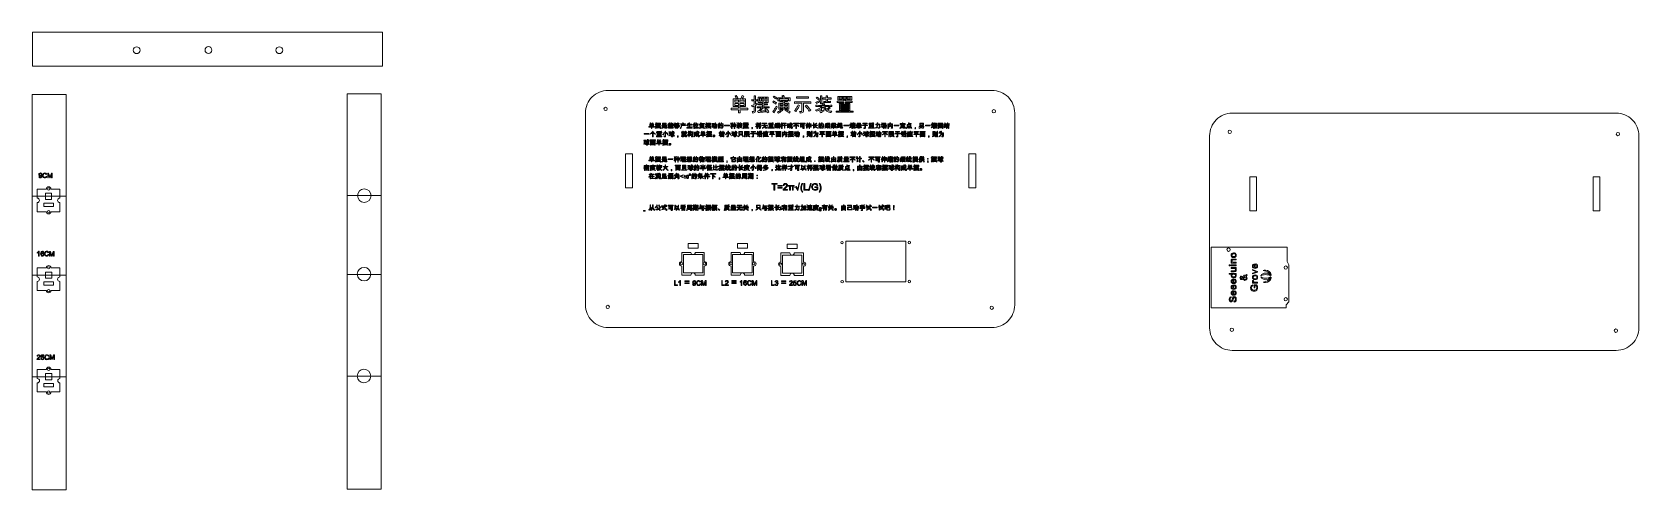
# Model space of a CAD drawing. Header units: millimetres. Extents: x -536 to 886, y 98 to 503.
import ezdxf

# ---------------------------------------------------------------- set-up
doc = ezdxf.new("R2010")
doc.units = ezdxf.units.MM
doc.header["$MEASUREMENT"] = 0
doc.layers.add('layer 1', color=7, linetype='Continuous')

msp = doc.modelspace()

# ---------------------------------------------------------------- linework, layer by layer
at = {"layer": 'layer 1', "lineweight": 9}
for points, knots in [([(-536, 472.8), (-536, 472.8), (-226, 472.8), (-226, 472.8), (-226, 472.8), (-226, 472.8), (-226, 502.8), (-226, 502.8), (-226, 502.8), (-226, 502.8), (-536, 502.8), (-536, 502.8), (-536, 502.8), (-536, 502.8), (-536, 472.8), (-536, 472.8)], [0, 0, 0, 0, 0.25, 0.25, 0.25, 0.25, 0.5, 0.5, 0.5, 0.5, 0.75, 0.75, 0.75, 0.75, 1, 1, 1, 1]), ([(-440.7, 486.8), (-440.7, 488.5), (-442.1, 489.8), (-443.7, 489.8), (-443.7, 489.8), (-445.4, 489.8), (-446.7, 488.5), (-446.7, 486.8), (-446.7, 486.8), (-446.7, 485.2), (-445.4, 483.8), (-443.7, 483.8), (-443.7, 483.8), (-442.1, 483.8), (-440.7, 485.2), (-440.7, 486.8)], [0, 0, 0, 0, 0.25, 0.25, 0.25, 0.25, 0.5, 0.5, 0.5, 0.5, 0.75, 0.75, 0.75, 0.75, 1, 1, 1, 1]), ([(-377.2, 487), (-377.2, 488.6), (-378.5, 490), (-380.2, 490), (-380.2, 490), (-381.8, 490), (-383.2, 488.6), (-383.2, 487), (-383.2, 487), (-383.2, 485.3), (-381.8, 484), (-380.2, 484), (-380.2, 484), (-378.5, 484), (-377.2, 485.3), (-377.2, 487)], [0, 0, 0, 0, 0.25, 0.25, 0.25, 0.25, 0.5, 0.5, 0.5, 0.5, 0.75, 0.75, 0.75, 0.75, 1, 1, 1, 1]), ([(-314.4, 486.8), (-314.4, 488.5), (-315.8, 489.8), (-317.4, 489.8), (-317.4, 489.8), (-319.1, 489.8), (-320.4, 488.5), (-320.4, 486.8), (-320.4, 486.8), (-320.4, 485.2), (-319.1, 483.8), (-317.4, 483.8), (-317.4, 483.8), (-315.8, 483.8), (-314.4, 485.2), (-314.4, 486.8)], [0, 0, 0, 0, 0.25, 0.25, 0.25, 0.25, 0.5, 0.5, 0.5, 0.5, 0.75, 0.75, 0.75, 0.75, 1, 1, 1, 1]), ([(-536.2, 97.7), (-536.2, 97.7), (-506.2, 97.7), (-506.2, 97.7), (-506.2, 97.7), (-506.2, 97.7), (-506.2, 447.7), (-506.2, 447.7), (-506.2, 447.7), (-506.2, 447.7), (-536.2, 447.7), (-536.2, 447.7), (-536.2, 447.7), (-536.2, 447.7), (-536.2, 97.7), (-536.2, 97.7)], [0, 0, 0, 0, 0.25, 0.25, 0.25, 0.25, 0.5, 0.5, 0.5, 0.5, 0.75, 0.75, 0.75, 0.75, 1, 1, 1, 1]), ([(-257.4, 98.2), (-257.4, 98.2), (-227.4, 98.2), (-227.4, 98.2), (-227.4, 98.2), (-227.4, 98.2), (-227.4, 448.2), (-227.4, 448.2), (-227.4, 448.2), (-227.4, 448.2), (-257.4, 448.2), (-257.4, 448.2), (-257.4, 448.2), (-257.4, 448.2), (-257.4, 98.2), (-257.4, 98.2)], [0, 0, 0, 0, 0.25, 0.25, 0.25, 0.25, 0.5, 0.5, 0.5, 0.5, 0.75, 0.75, 0.75, 0.75, 1, 1, 1, 1]), ([(-26.4, 241.3), (-26.4, 241.3), (313.6, 241.3), (313.6, 241.3), (313.6, 241.3), (318.9, 241.3), (324, 243.4), (327.8, 247.2), (327.8, 247.2), (331.5, 250.9), (333.6, 256), (333.6, 261.3), (333.6, 261.3), (333.6, 261.3), (333.6, 431.3), (333.6, 431.3), (333.6, 431.3), (333.6, 436.6), (331.5, 441.7), (327.8, 445.5), (327.8, 445.5), (324, 449.2), (318.9, 451.3), (313.6, 451.3), (313.6, 451.3), (313.6, 451.3), (-26.4, 451.3), (-26.4, 451.3), (-26.4, 451.3), (-31.7, 451.3), (-36.8, 449.2), (-40.5, 445.5), (-40.5, 445.5), (-44.3, 441.7), (-46.4, 436.6), (-46.4, 431.3), (-46.4, 431.3), (-46.4, 431.3), (-46.4, 261.3), (-46.4, 261.3), (-46.4, 261.3), (-46.4, 256), (-44.2, 250.9), (-40.5, 247.2), (-40.5, 247.2), (-36.7, 243.4), (-31.7, 241.3), (-26.4, 241.3)], [0, 0, 0, 0, 0.083333, 0.083333, 0.083333, 0.083333, 0.166667, 0.166667, 0.166667, 0.166667, 0.25, 0.25, 0.25, 0.25, 0.333333, 0.333333, 0.333333, 0.333333, 0.416667, 0.416667, 0.416667, 0.416667, 0.5, 0.5, 0.5, 0.5, 0.583333, 0.583333, 0.583333, 0.583333, 0.666667, 0.666667, 0.666667, 0.666667, 0.75, 0.75, 0.75, 0.75, 0.833333, 0.833333, 0.833333, 0.833333, 0.916667, 0.916667, 0.916667, 0.916667, 1, 1, 1, 1]), ([(-28.6, 436.4), (-29.4, 436.4), (-30.1, 435.7), (-30.1, 434.9), (-30.1, 434.9), (-30.1, 434), (-29.4, 433.4), (-28.6, 433.4), (-28.6, 433.4), (-27.8, 433.4), (-27.1, 434), (-27.1, 434.9), (-27.1, 434.9), (-27.1, 435.7), (-27.8, 436.4), (-28.6, 436.4)], [0, 0, 0, 0, 0.25, 0.25, 0.25, 0.25, 0.5, 0.5, 0.5, 0.5, 0.75, 0.75, 0.75, 0.75, 1, 1, 1, 1]), ([(315.1, 434.3), (314.3, 434.3), (313.6, 433.7), (313.6, 432.8), (313.6, 432.8), (313.6, 432), (314.3, 431.3), (315.1, 431.3), (315.1, 431.3), (316, 431.3), (316.6, 432), (316.6, 432.8), (316.6, 432.8), (316.6, 433.7), (316, 434.3), (315.1, 434.3)], [0, 0, 0, 0, 0.25, 0.25, 0.25, 0.25, 0.5, 0.5, 0.5, 0.5, 0.75, 0.75, 0.75, 0.75, 1, 1, 1, 1]), ([(526.2, 221.1), (526.2, 221.1), (866.2, 221.1), (866.2, 221.1), (866.2, 221.1), (871.5, 221.1), (876.6, 223.2), (880.4, 227), (880.4, 227), (884.1, 230.7), (886.2, 235.8), (886.2, 241.1), (886.2, 241.1), (886.2, 241.1), (886.2, 411.1), (886.2, 411.1), (886.2, 411.1), (886.2, 416.4), (884.1, 421.5), (880.3, 425.2), (880.3, 425.2), (876.6, 429), (871.5, 431.1), (866.2, 431.1), (866.2, 431.1), (866.2, 431.1), (526.2, 431.1), (526.2, 431.1), (526.2, 431.1), (520.9, 431.1), (515.8, 429), (512.1, 425.2), (512.1, 425.2), (508.3, 421.5), (506.2, 416.4), (506.2, 411.1), (506.2, 411.1), (506.2, 411.1), (506.2, 241.1), (506.2, 241.1), (506.2, 241.1), (506.2, 235.8), (508.3, 230.7), (512.1, 227), (512.1, 227), (515.8, 223.2), (520.9, 221.1), (526.2, 221.1)], [0, 0, 0, 0, 0.083333, 0.083333, 0.083333, 0.083333, 0.166667, 0.166667, 0.166667, 0.166667, 0.25, 0.25, 0.25, 0.25, 0.333333, 0.333333, 0.333333, 0.333333, 0.416667, 0.416667, 0.416667, 0.416667, 0.5, 0.5, 0.5, 0.5, 0.583333, 0.583333, 0.583333, 0.583333, 0.666667, 0.666667, 0.666667, 0.666667, 0.75, 0.75, 0.75, 0.75, 0.833333, 0.833333, 0.833333, 0.833333, 0.916667, 0.916667, 0.916667, 0.916667, 1, 1, 1, 1]), ([(524, 416.1), (523.2, 416.1), (522.5, 415.5), (522.5, 414.6), (522.5, 414.6), (522.5, 413.8), (523.2, 413.1), (524, 413.1), (524, 413.1), (524.8, 413.1), (525.5, 413.8), (525.5, 414.6), (525.5, 414.6), (525.5, 415.5), (524.8, 416.1), (524, 416.1)], [0, 0, 0, 0, 0.25, 0.25, 0.25, 0.25, 0.5, 0.5, 0.5, 0.5, 0.75, 0.75, 0.75, 0.75, 1, 1, 1, 1]), ([(867.7, 414.1), (866.9, 414.1), (866.2, 413.4), (866.2, 412.6), (866.2, 412.6), (866.2, 411.8), (866.9, 411.1), (867.7, 411.1), (867.7, 411.1), (868.5, 411.1), (869.2, 411.8), (869.2, 412.6), (869.2, 412.6), (869.2, 413.4), (868.5, 414.1), (867.7, 414.1)], [0, 0, 0, 0, 0.25, 0.25, 0.25, 0.25, 0.5, 0.5, 0.5, 0.5, 0.75, 0.75, 0.75, 0.75, 1, 1, 1, 1]), ([(-10.9, 395), (-10.9, 395), (-10.9, 365), (-10.9, 365), (-10.9, 365), (-10.9, 365), (-4.9, 365), (-4.9, 365), (-4.9, 365), (-4.9, 365), (-4.9, 395), (-4.9, 395), (-4.9, 395), (-4.9, 395), (-10.9, 395), (-10.9, 395)], [0, 0, 0, 0, 0.25, 0.25, 0.25, 0.25, 0.5, 0.5, 0.5, 0.5, 0.75, 0.75, 0.75, 0.75, 1, 1, 1, 1]), ([(293.1, 395), (293.1, 395), (293.1, 365), (293.1, 365), (293.1, 365), (293.1, 365), (299.1, 365), (299.1, 365), (299.1, 365), (299.1, 365), (299.1, 395), (299.1, 395), (299.1, 395), (299.1, 395), (293.1, 395), (293.1, 395)], [0, 0, 0, 0, 0.25, 0.25, 0.25, 0.25, 0.5, 0.5, 0.5, 0.5, 0.75, 0.75, 0.75, 0.75, 1, 1, 1, 1]), ([(541.7, 374.8), (541.7, 374.8), (541.7, 344.8), (541.7, 344.8), (541.7, 344.8), (541.7, 344.8), (547.7, 344.8), (547.7, 344.8), (547.7, 344.8), (547.7, 344.8), (547.7, 374.8), (547.7, 374.8), (547.7, 374.8), (547.7, 374.8), (541.7, 374.8), (541.7, 374.8)], [0, 0, 0, 0, 0.25, 0.25, 0.25, 0.25, 0.5, 0.5, 0.5, 0.5, 0.75, 0.75, 0.75, 0.75, 1, 1, 1, 1]), ([(845.7, 374.8), (845.7, 374.8), (845.7, 344.8), (845.7, 344.8), (845.7, 344.8), (845.7, 344.8), (851.7, 344.8), (851.7, 344.8), (851.7, 344.8), (851.7, 344.8), (851.7, 374.8), (851.7, 374.8), (851.7, 374.8), (851.7, 374.8), (845.7, 374.8), (845.7, 374.8)], [0, 0, 0, 0, 0.25, 0.25, 0.25, 0.25, 0.5, 0.5, 0.5, 0.5, 0.75, 0.75, 0.75, 0.75, 1, 1, 1, 1]), ([(-524.5, 354.8), (-524.5, 354.8), (-519, 354.8), (-519, 354.8), (-519, 354.8), (-519, 354.8), (-519, 360.3), (-519, 360.3), (-519, 360.3), (-519, 360.3), (-524.5, 360.3), (-524.5, 360.3), (-524.5, 360.3), (-524.5, 360.3), (-524.5, 354.8), (-524.5, 354.8)], [0, 0, 0, 0, 0.25, 0.25, 0.25, 0.25, 0.5, 0.5, 0.5, 0.5, 0.75, 0.75, 0.75, 0.75, 1, 1, 1, 1]), ([(-236.2, 358.1), (-236.2, 361.4), (-238.9, 364.1), (-242.2, 364.1), (-242.2, 364.1), (-245.5, 364.1), (-248.2, 361.4), (-248.2, 358.1), (-248.2, 358.1), (-248.2, 354.8), (-245.5, 352.1), (-242.2, 352.1), (-242.2, 352.1), (-238.9, 352.1), (-236.2, 354.8), (-236.2, 358.1)], [0, 0, 0, 0, 0.25, 0.25, 0.25, 0.25, 0.5, 0.5, 0.5, 0.5, 0.75, 0.75, 0.75, 0.75, 1, 1, 1, 1]), ([(-525.9, 348.5), (-525.9, 348.5), (-517.4, 348.5), (-517.4, 348.5), (-517.4, 348.5), (-517.4, 348.5), (-517.4, 351.5), (-517.4, 351.5), (-517.4, 351.5), (-517.4, 351.5), (-525.9, 351.5), (-525.9, 351.5), (-525.9, 351.5), (-525.9, 351.5), (-525.9, 348.5), (-525.9, 348.5)], [0, 0, 0, 0, 0.25, 0.25, 0.25, 0.25, 0.5, 0.5, 0.5, 0.5, 0.75, 0.75, 0.75, 0.75, 1, 1, 1, 1]), ([(44.4, 311.6), (44.4, 311.6), (53.4, 311.6), (53.4, 311.6), (53.4, 311.6), (53.4, 311.6), (53.4, 315.6), (53.4, 315.6), (53.4, 315.6), (53.4, 315.6), (44.4, 315.6), (44.4, 315.6), (44.4, 315.6), (44.4, 315.6), (44.4, 311.6), (44.4, 311.6)], [0, 0, 0, 0, 0.25, 0.25, 0.25, 0.25, 0.5, 0.5, 0.5, 0.5, 0.75, 0.75, 0.75, 0.75, 1, 1, 1, 1]), ([(88.1, 311.6), (88.1, 311.6), (97.1, 311.6), (97.1, 311.6), (97.1, 311.6), (97.1, 311.6), (97.1, 315.6), (97.1, 315.6), (97.1, 315.6), (97.1, 315.6), (88.1, 315.6), (88.1, 315.6), (88.1, 315.6), (88.1, 315.6), (88.1, 311.6), (88.1, 311.6)], [0, 0, 0, 0, 0.25, 0.25, 0.25, 0.25, 0.5, 0.5, 0.5, 0.5, 0.75, 0.75, 0.75, 0.75, 1, 1, 1, 1]), ([(132.1, 311.2), (132.1, 311.2), (141.1, 311.2), (141.1, 311.2), (141.1, 311.2), (141.1, 311.2), (141.1, 315.2), (141.1, 315.2), (141.1, 315.2), (141.1, 315.2), (132.1, 315.2), (132.1, 315.2), (132.1, 315.2), (132.1, 315.2), (132.1, 311.2), (132.1, 311.2)], [0, 0, 0, 0, 0.25, 0.25, 0.25, 0.25, 0.5, 0.5, 0.5, 0.5, 0.75, 0.75, 0.75, 0.75, 1, 1, 1, 1]), ([(-524.4, 285), (-524.4, 285), (-518.9, 285), (-518.9, 285), (-518.9, 285), (-518.9, 285), (-518.9, 290.5), (-518.9, 290.5), (-518.9, 290.5), (-518.9, 290.5), (-524.4, 290.5), (-524.4, 290.5), (-524.4, 290.5), (-524.4, 290.5), (-524.4, 285), (-524.4, 285)], [0, 0, 0, 0, 0.25, 0.25, 0.25, 0.25, 0.5, 0.5, 0.5, 0.5, 0.75, 0.75, 0.75, 0.75, 1, 1, 1, 1]), ([(-236.4, 288.6), (-236.4, 291.9), (-239.1, 294.6), (-242.4, 294.6), (-242.4, 294.6), (-245.7, 294.6), (-248.4, 291.9), (-248.4, 288.6), (-248.4, 288.6), (-248.4, 285.3), (-245.7, 282.6), (-242.4, 282.6), (-242.4, 282.6), (-239.1, 282.6), (-236.4, 285.3), (-236.4, 288.6)], [0, 0, 0, 0, 0.25, 0.25, 0.25, 0.25, 0.5, 0.5, 0.5, 0.5, 0.75, 0.75, 0.75, 0.75, 1, 1, 1, 1]), ([(-525.9, 278.8), (-525.9, 278.8), (-517.4, 278.8), (-517.4, 278.8), (-517.4, 278.8), (-517.4, 278.8), (-517.4, 281.8), (-517.4, 281.8), (-517.4, 281.8), (-517.4, 281.8), (-525.9, 281.8), (-525.9, 281.8), (-525.9, 281.8), (-525.9, 281.8), (-525.9, 278.8), (-525.9, 278.8)], [0, 0, 0, 0, 0.25, 0.25, 0.25, 0.25, 0.5, 0.5, 0.5, 0.5, 0.75, 0.75, 0.75, 0.75, 1, 1, 1, 1]), ([(-26.7, 261.1), (-27.5, 261.1), (-28.2, 260.5), (-28.2, 259.6), (-28.2, 259.6), (-28.2, 258.8), (-27.5, 258.1), (-26.7, 258.1), (-26.7, 258.1), (-25.9, 258.1), (-25.2, 258.8), (-25.2, 259.6), (-25.2, 259.6), (-25.2, 260.5), (-25.9, 261.1), (-26.7, 261.1)], [0, 0, 0, 0, 0.25, 0.25, 0.25, 0.25, 0.5, 0.5, 0.5, 0.5, 0.75, 0.75, 0.75, 0.75, 1, 1, 1, 1]), ([(313.3, 260.4), (312.5, 260.4), (311.8, 259.7), (311.8, 258.9), (311.8, 258.9), (311.8, 258), (312.5, 257.4), (313.3, 257.4), (313.3, 257.4), (314.1, 257.4), (314.8, 258), (314.8, 258.9), (314.8, 258.9), (314.8, 259.7), (314.1, 260.4), (313.3, 260.4)], [0, 0, 0, 0, 0.25, 0.25, 0.25, 0.25, 0.5, 0.5, 0.5, 0.5, 0.75, 0.75, 0.75, 0.75, 1, 1, 1, 1]), ([(525.9, 240.9), (525, 240.9), (524.4, 240.2), (524.4, 239.4), (524.4, 239.4), (524.4, 238.6), (525, 237.9), (525.9, 237.9), (525.9, 237.9), (526.7, 237.9), (527.4, 238.6), (527.4, 239.4), (527.4, 239.4), (527.4, 240.2), (526.7, 240.9), (525.9, 240.9)], [0, 0, 0, 0, 0.25, 0.25, 0.25, 0.25, 0.5, 0.5, 0.5, 0.5, 0.75, 0.75, 0.75, 0.75, 1, 1, 1, 1]), ([(865.9, 240.1), (865.1, 240.1), (864.4, 239.5), (864.4, 238.6), (864.4, 238.6), (864.4, 237.8), (865.1, 237.1), (865.9, 237.1), (865.9, 237.1), (866.7, 237.1), (867.4, 237.8), (867.4, 238.6), (867.4, 238.6), (867.4, 239.5), (866.7, 240.1), (865.9, 240.1)], [0, 0, 0, 0, 0.25, 0.25, 0.25, 0.25, 0.5, 0.5, 0.5, 0.5, 0.75, 0.75, 0.75, 0.75, 1, 1, 1, 1]), ([(-524.4, 195.1), (-524.4, 195.1), (-518.9, 195.1), (-518.9, 195.1), (-518.9, 195.1), (-518.9, 195.1), (-518.9, 200.6), (-518.9, 200.6), (-518.9, 200.6), (-518.9, 200.6), (-524.4, 200.6), (-524.4, 200.6), (-524.4, 200.6), (-524.4, 200.6), (-524.4, 195.1), (-524.4, 195.1)], [0, 0, 0, 0, 0.25, 0.25, 0.25, 0.25, 0.5, 0.5, 0.5, 0.5, 0.75, 0.75, 0.75, 0.75, 1, 1, 1, 1]), ([(-236.5, 198.4), (-236.5, 201.7), (-239.2, 204.4), (-242.5, 204.4), (-242.5, 204.4), (-245.8, 204.4), (-248.5, 201.7), (-248.5, 198.4), (-248.5, 198.4), (-248.5, 195.1), (-245.8, 192.4), (-242.5, 192.4), (-242.5, 192.4), (-239.2, 192.4), (-236.5, 195.1), (-236.5, 198.4)], [0, 0, 0, 0, 0.25, 0.25, 0.25, 0.25, 0.5, 0.5, 0.5, 0.5, 0.75, 0.75, 0.75, 0.75, 1, 1, 1, 1]), ([(-525.8, 188.9), (-525.8, 188.9), (-517.3, 188.9), (-517.3, 188.9), (-517.3, 188.9), (-517.3, 188.9), (-517.3, 191.9), (-517.3, 191.9), (-517.3, 191.9), (-517.3, 191.9), (-525.8, 191.9), (-525.8, 191.9), (-525.8, 191.9), (-525.8, 191.9), (-525.8, 188.9), (-525.8, 188.9)], [0, 0, 0, 0, 0.25, 0.25, 0.25, 0.25, 0.5, 0.5, 0.5, 0.5, 0.75, 0.75, 0.75, 0.75, 1, 1, 1, 1])]:
    msp.add_open_spline(points, degree=3, knots=knots, dxfattribs=at)
at = {"layer": 'layer 1', "color": 22, "lineweight": 9}
for points, knots in [([(95.4, 443.7), (95.4, 443.7), (95.4, 437), (95.4, 437), (95.4, 437), (95.4, 437), (90.4, 437), (90.4, 437), (90.4, 437), (90.4, 437), (90.4, 435.4), (90.4, 435.4), (90.4, 435.4), (90.4, 435.4), (94.8, 435.4), (94.8, 435.4), (94.8, 435.4), (95.8, 435.4), (96.6, 435.4), (97.3, 435.5), (97.3, 435.5), (97.3, 435.5), (97.3, 434.1), (97.3, 434.1), (97.3, 434.1), (96.6, 434.2), (95.7, 434.2), (94.8, 434.2), (94.8, 434.2), (94.8, 434.2), (90.4, 434.2), (90.4, 434.2), (90.4, 434.2), (90.4, 432.8), (90.5, 431.9), (90.5, 431.3), (90.5, 431.3), (90.5, 431.3), (89, 431.3), (89, 431.3), (89, 431.3), (89.1, 431.9), (89.2, 432.8), (89.2, 434.2), (89.2, 434.2), (89.2, 434.2), (84.9, 434.2), (84.9, 434.2), (84.9, 434.2), (83.8, 434.2), (83, 434.2), (82.6, 434.1), (82.6, 434.1), (82.6, 434.1), (82.6, 435.5), (82.6, 435.5), (82.6, 435.5), (83, 435.4), (83.7, 435.4), (84.7, 435.4), (84.7, 435.4), (84.7, 435.4), (89.2, 435.4), (89.2, 435.4), (89.2, 435.4), (89.2, 435.4), (89.2, 437), (89.2, 437), (89.2, 437), (89.2, 437), (84.4, 437), (84.4, 437), (84.4, 437), (84.5, 437.7), (84.5, 438.8), (84.5, 440.2), (84.5, 440.2), (84.5, 441.6), (84.5, 442.8), (84.4, 443.7), (84.4, 443.7), (84.4, 443.7), (91, 443.7), (91, 443.7), (91, 443.7), (91.4, 444.7), (91.9, 445.8), (92.2, 446.8), (92.2, 446.8), (92.7, 446.6), (93.2, 446.4), (93.7, 446.1), (93.7, 446.1), (93.6, 445.9), (93.3, 445.5), (93.1, 445.1), (93.1, 445.1), (92.8, 444.6), (92.6, 444.2), (92.3, 443.7), (92.3, 443.7), (92.3, 443.7), (95.4, 443.7), (95.4, 443.7)], [0, 0, 0, 0, 0.038462, 0.038462, 0.038462, 0.038462, 0.076923, 0.076923, 0.076923, 0.076923, 0.115385, 0.115385, 0.115385, 0.115385, 0.153846, 0.153846, 0.153846, 0.153846, 0.192308, 0.192308, 0.192308, 0.192308, 0.230769, 0.230769, 0.230769, 0.230769, 0.269231, 0.269231, 0.269231, 0.269231, 0.307692, 0.307692, 0.307692, 0.307692, 0.346154, 0.346154, 0.346154, 0.346154, 0.384615, 0.384615, 0.384615, 0.384615, 0.423077, 0.423077, 0.423077, 0.423077, 0.461538, 0.461538, 0.461538, 0.461538, 0.5, 0.5, 0.5, 0.5, 0.538462, 0.538462, 0.538462, 0.538462, 0.576923, 0.576923, 0.576923, 0.576923, 0.615385, 0.615385, 0.615385, 0.615385, 0.653846, 0.653846, 0.653846, 0.653846, 0.692308, 0.692308, 0.692308, 0.692308, 0.730769, 0.730769, 0.730769, 0.730769, 0.769231, 0.769231, 0.769231, 0.769231, 0.807692, 0.807692, 0.807692, 0.807692, 0.846154, 0.846154, 0.846154, 0.846154, 0.884615, 0.884615, 0.884615, 0.884615, 0.923077, 0.923077, 0.923077, 0.923077, 0.961538, 0.961538, 0.961538, 0.961538, 1, 1, 1, 1]), ([(89.2, 440.9), (89.2, 440.9), (89.2, 442.6), (89.2, 442.6), (89.2, 442.6), (89.2, 442.6), (85.7, 442.6), (85.7, 442.6), (85.7, 442.6), (85.7, 442.6), (85.7, 440.9), (85.7, 440.9), (85.7, 440.9), (85.7, 440.9), (89.2, 440.9), (89.2, 440.9)], [0, 0, 0, 0, 0.25, 0.25, 0.25, 0.25, 0.5, 0.5, 0.5, 0.5, 0.75, 0.75, 0.75, 0.75, 1, 1, 1, 1]), ([(87, 446.8), (87.4, 446.3), (87.9, 445.5), (88.5, 444.5), (88.5, 444.5), (88, 444.2), (87.6, 444), (87.3, 443.9), (87.3, 443.9), (86.9, 444.8), (86.4, 445.6), (86, 446.1), (86, 446.1), (86.3, 446.3), (86.6, 446.5), (87, 446.8)], [0, 0, 0, 0, 0.25, 0.25, 0.25, 0.25, 0.5, 0.5, 0.5, 0.5, 0.75, 0.75, 0.75, 0.75, 1, 1, 1, 1]), ([(94.1, 440.9), (94.1, 440.9), (94.1, 442.6), (94.1, 442.6), (94.1, 442.6), (94.1, 442.6), (90.4, 442.6), (90.4, 442.6), (90.4, 442.6), (90.4, 442.6), (90.4, 440.9), (90.4, 440.9), (90.4, 440.9), (90.4, 440.9), (94.1, 440.9), (94.1, 440.9)], [0, 0, 0, 0, 0.25, 0.25, 0.25, 0.25, 0.5, 0.5, 0.5, 0.5, 0.75, 0.75, 0.75, 0.75, 1, 1, 1, 1]), ([(103, 444.6), (103, 445.3), (103, 445.9), (102.9, 446.4), (102.9, 446.4), (102.9, 446.4), (104.2, 446.4), (104.2, 446.4), (104.2, 446.4), (104.1, 446), (104.1, 445.5), (104.1, 444.9), (104.1, 444.9), (104.1, 444.9), (104.1, 443), (104.1, 443), (104.1, 443), (104.8, 443), (105.3, 443), (105.8, 443.1), (105.8, 443.1), (105.8, 443.1), (105.8, 441.9), (105.8, 441.9), (105.8, 441.9), (105.2, 442), (104.7, 442), (104.1, 442), (104.1, 442), (104.1, 442), (104.1, 439.2), (104.1, 439.2), (104.1, 439.2), (104.5, 439.3), (105, 439.5), (105.7, 439.9), (105.7, 439.9), (105.7, 439.5), (105.8, 439.1), (105.9, 438.8), (105.9, 438.8), (105.4, 438.6), (104.8, 438.3), (104.1, 438), (104.1, 438), (104.1, 438), (104.1, 433.3), (104.1, 433.3), (104.1, 433.3), (104.1, 432.5), (103.9, 432), (103.5, 431.8), (103.5, 431.8), (103.2, 431.6), (102.5, 431.4), (101.7, 431.2), (101.7, 431.2), (101.5, 431.9), (101.3, 432.4), (101.1, 432.7), (101.1, 432.7), (101.7, 432.6), (102.1, 432.7), (102.5, 432.7), (102.5, 432.7), (102.8, 432.8), (103, 433.1), (103, 433.5), (103, 433.5), (103, 433.5), (103, 437.6), (103, 437.6), (103, 437.6), (102.4, 437.3), (101.8, 437), (101.3, 436.8), (101.3, 436.8), (101.1, 437.2), (100.9, 437.6), (100.7, 438), (100.7, 438), (101.2, 438.1), (102, 438.4), (103, 438.8), (103, 438.8), (103, 438.8), (103, 442), (103, 442), (103, 442), (102, 442), (101.2, 442), (100.8, 441.9), (100.8, 441.9), (100.8, 441.9), (100.8, 443.1), (100.8, 443.1), (100.8, 443.1), (101.3, 443), (102, 443), (103, 443), (103, 443), (103, 443), (103, 444.6), (103, 444.6)], [0, 0, 0, 0, 0.038462, 0.038462, 0.038462, 0.038462, 0.076923, 0.076923, 0.076923, 0.076923, 0.115385, 0.115385, 0.115385, 0.115385, 0.153846, 0.153846, 0.153846, 0.153846, 0.192308, 0.192308, 0.192308, 0.192308, 0.230769, 0.230769, 0.230769, 0.230769, 0.269231, 0.269231, 0.269231, 0.269231, 0.307692, 0.307692, 0.307692, 0.307692, 0.346154, 0.346154, 0.346154, 0.346154, 0.384615, 0.384615, 0.384615, 0.384615, 0.423077, 0.423077, 0.423077, 0.423077, 0.461538, 0.461538, 0.461538, 0.461538, 0.5, 0.5, 0.5, 0.5, 0.538462, 0.538462, 0.538462, 0.538462, 0.576923, 0.576923, 0.576923, 0.576923, 0.615385, 0.615385, 0.615385, 0.615385, 0.653846, 0.653846, 0.653846, 0.653846, 0.692308, 0.692308, 0.692308, 0.692308, 0.730769, 0.730769, 0.730769, 0.730769, 0.769231, 0.769231, 0.769231, 0.769231, 0.807692, 0.807692, 0.807692, 0.807692, 0.846154, 0.846154, 0.846154, 0.846154, 0.884615, 0.884615, 0.884615, 0.884615, 0.923077, 0.923077, 0.923077, 0.923077, 0.961538, 0.961538, 0.961538, 0.961538, 1, 1, 1, 1]), ([(115.3, 445.3), (115.3, 444.7), (115.3, 444), (115.3, 443), (115.3, 443), (115.3, 442.1), (115.3, 441.3), (115.3, 440.7), (115.3, 440.7), (115.3, 440.7), (111.4, 440.7), (111.4, 440.7), (111.4, 440.7), (111.4, 440.7), (111.4, 439.4), (111.4, 439.4), (111.4, 439.4), (111.4, 439.4), (113.2, 439.4), (113.2, 439.4), (113.2, 439.4), (113.8, 439.4), (114.4, 439.4), (114.9, 439.4), (114.9, 439.4), (114.9, 439.4), (114.9, 438.4), (114.9, 438.4), (114.9, 438.4), (114.3, 438.4), (113.7, 438.4), (113.2, 438.4), (113.2, 438.4), (113.2, 438.4), (111.4, 438.4), (111.4, 438.4), (111.4, 438.4), (111.4, 438.4), (111.4, 436.8), (111.4, 436.8), (111.4, 436.8), (111.4, 436.8), (113.9, 436.8), (113.9, 436.8), (113.9, 436.8), (114.7, 436.8), (115.5, 436.8), (116.1, 436.8), (116.1, 436.8), (116.1, 436.8), (116.1, 435.8), (116.1, 435.8), (116.1, 435.8), (115.5, 435.8), (114.7, 435.9), (113.8, 435.9), (113.8, 435.9), (113.8, 435.9), (110.1, 435.9), (110.1, 435.9), (110.1, 435.9), (110.3, 435.6), (110.6, 435.4), (110.8, 435.3), (110.8, 435.3), (110.4, 435), (109.9, 434.7), (109.6, 434.3), (109.6, 434.3), (109.6, 434.3), (108, 432.9), (108, 432.9), (108, 432.9), (109.7, 433), (111.6, 433.2), (113.7, 433.3), (113.7, 433.3), (113.3, 433.9), (112.9, 434.4), (112.4, 435), (112.4, 435), (112.8, 435.2), (113.1, 435.4), (113.5, 435.7), (113.5, 435.7), (114.6, 434.2), (115.4, 433), (116, 432.1), (116, 432.1), (115.6, 431.9), (115.2, 431.7), (114.8, 431.4), (114.8, 431.4), (114.6, 431.8), (114.4, 432.1), (114.2, 432.4), (114.2, 432.4), (111.6, 432.2), (109.8, 432), (108.9, 431.9), (108.9, 431.9), (108, 431.9), (107.2, 431.7), (106.4, 431.6), (106.4, 431.6), (106.2, 432.1), (106.1, 432.6), (105.9, 432.9), (105.9, 432.9), (106.4, 433), (107, 433.3), (107.7, 433.9), (107.7, 433.9), (108.3, 434.6), (108.9, 435.2), (109.3, 435.9), (109.3, 435.9), (109.3, 435.9), (108.1, 435.9), (108.1, 435.9), (108.1, 435.9), (107.1, 435.9), (106.3, 435.8), (105.6, 435.8), (105.6, 435.8), (105.6, 435.8), (105.6, 436.8), (105.6, 436.8), (105.6, 436.8), (106.3, 436.8), (107.2, 436.8), (108.1, 436.8), (108.1, 436.8), (108.1, 436.8), (110.2, 436.8), (110.2, 436.8), (110.2, 436.8), (110.2, 436.8), (110.2, 438.4), (110.2, 438.4), (110.2, 438.4), (110.2, 438.4), (108.7, 438.4), (108.7, 438.4), (108.7, 438.4), (108, 438.4), (107.4, 438.4), (106.8, 438.4), (106.8, 438.4), (106.8, 438.4), (106.8, 439.4), (106.8, 439.4), (106.8, 439.4), (107.4, 439.4), (108.1, 439.4), (108.7, 439.4), (108.7, 439.4), (108.7, 439.4), (110.2, 439.4), (110.2, 439.4), (110.2, 439.4), (110.2, 439.4), (110.2, 440.7), (110.2, 440.7), (110.2, 440.7), (110.2, 440.7), (106.5, 440.7), (106.5, 440.7), (106.5, 440.7), (106.6, 441.3), (106.6, 442), (106.6, 443), (106.6, 443), (106.6, 444), (106.6, 444.7), (106.5, 445.3), (106.5, 445.3), (106.5, 445.3), (115.3, 445.3), (115.3, 445.3)], [0, 0, 0, 0, 0.022222, 0.022222, 0.022222, 0.022222, 0.044444, 0.044444, 0.044444, 0.044444, 0.066667, 0.066667, 0.066667, 0.066667, 0.088889, 0.088889, 0.088889, 0.088889, 0.111111, 0.111111, 0.111111, 0.111111, 0.133333, 0.133333, 0.133333, 0.133333, 0.155556, 0.155556, 0.155556, 0.155556, 0.177778, 0.177778, 0.177778, 0.177778, 0.2, 0.2, 0.2, 0.2, 0.222222, 0.222222, 0.222222, 0.222222, 0.244444, 0.244444, 0.244444, 0.244444, 0.266667, 0.266667, 0.266667, 0.266667, 0.288889, 0.288889, 0.288889, 0.288889, 0.311111, 0.311111, 0.311111, 0.311111, 0.333333, 0.333333, 0.333333, 0.333333, 0.355556, 0.355556, 0.355556, 0.355556, 0.377778, 0.377778, 0.377778, 0.377778, 0.4, 0.4, 0.4, 0.4, 0.422222, 0.422222, 0.422222, 0.422222, 0.444444, 0.444444, 0.444444, 0.444444, 0.466667, 0.466667, 0.466667, 0.466667, 0.488889, 0.488889, 0.488889, 0.488889, 0.511111, 0.511111, 0.511111, 0.511111, 0.533333, 0.533333, 0.533333, 0.533333, 0.555556, 0.555556, 0.555556, 0.555556, 0.577778, 0.577778, 0.577778, 0.577778, 0.6, 0.6, 0.6, 0.6, 0.622222, 0.622222, 0.622222, 0.622222, 0.644444, 0.644444, 0.644444, 0.644444, 0.666667, 0.666667, 0.666667, 0.666667, 0.688889, 0.688889, 0.688889, 0.688889, 0.711111, 0.711111, 0.711111, 0.711111, 0.733333, 0.733333, 0.733333, 0.733333, 0.755556, 0.755556, 0.755556, 0.755556, 0.777778, 0.777778, 0.777778, 0.777778, 0.8, 0.8, 0.8, 0.8, 0.822222, 0.822222, 0.822222, 0.822222, 0.844444, 0.844444, 0.844444, 0.844444, 0.866667, 0.866667, 0.866667, 0.866667, 0.888889, 0.888889, 0.888889, 0.888889, 0.911111, 0.911111, 0.911111, 0.911111, 0.933333, 0.933333, 0.933333, 0.933333, 0.955556, 0.955556, 0.955556, 0.955556, 0.977778, 0.977778, 0.977778, 0.977778, 1, 1, 1, 1]), ([(109.1, 441.6), (109.1, 441.6), (109.1, 444.3), (109.1, 444.3), (109.1, 444.3), (109.1, 444.3), (107.7, 444.3), (107.7, 444.3), (107.7, 444.3), (107.7, 444.3), (107.7, 441.6), (107.7, 441.6), (107.7, 441.6), (107.7, 441.6), (109.1, 441.6), (109.1, 441.6)], [0, 0, 0, 0, 0.25, 0.25, 0.25, 0.25, 0.5, 0.5, 0.5, 0.5, 0.75, 0.75, 0.75, 0.75, 1, 1, 1, 1]), ([(111.6, 441.6), (111.6, 441.6), (111.6, 444.3), (111.6, 444.3), (111.6, 444.3), (111.6, 444.3), (110.1, 444.3), (110.1, 444.3), (110.1, 444.3), (110.1, 444.3), (110.1, 441.6), (110.1, 441.6), (110.1, 441.6), (110.1, 441.6), (111.6, 441.6), (111.6, 441.6)], [0, 0, 0, 0, 0.25, 0.25, 0.25, 0.25, 0.5, 0.5, 0.5, 0.5, 0.75, 0.75, 0.75, 0.75, 1, 1, 1, 1]), ([(114.2, 441.6), (114.2, 441.6), (114.2, 444.3), (114.2, 444.3), (114.2, 444.3), (114.2, 444.3), (112.7, 444.3), (112.7, 444.3), (112.7, 444.3), (112.7, 444.3), (112.7, 441.6), (112.7, 441.6), (112.7, 441.6), (112.7, 441.6), (114.2, 441.6), (114.2, 441.6)], [0, 0, 0, 0, 0.25, 0.25, 0.25, 0.25, 0.5, 0.5, 0.5, 0.5, 0.75, 0.75, 0.75, 0.75, 1, 1, 1, 1]), ([(120.1, 442), (121.4, 441.2), (122.3, 440.6), (122.8, 440.2), (122.8, 440.2), (122.5, 439.9), (122.3, 439.5), (122.1, 439.1), (122.1, 439.1), (121.7, 439.5), (120.8, 440.1), (119.4, 441), (119.4, 441), (119.6, 441.3), (119.9, 441.6), (120.1, 442)], [0, 0, 0, 0, 0.25, 0.25, 0.25, 0.25, 0.5, 0.5, 0.5, 0.5, 0.75, 0.75, 0.75, 0.75, 1, 1, 1, 1]), ([(120.6, 446.2), (121.9, 445.4), (122.8, 444.9), (123.3, 444.5), (123.3, 444.5), (123, 444.3), (122.8, 443.9), (122.6, 443.5), (122.6, 443.5), (121.3, 444.5), (120.4, 445.1), (119.9, 445.2), (119.9, 445.2), (120.3, 445.6), (120.5, 446), (120.6, 446.2)], [0, 0, 0, 0, 0.25, 0.25, 0.25, 0.25, 0.5, 0.5, 0.5, 0.5, 0.75, 0.75, 0.75, 0.75, 1, 1, 1, 1]), ([(128.9, 446.9), (129.4, 446.1), (129.7, 445.4), (130, 444.8), (130, 444.8), (130, 444.8), (134.8, 444.8), (134.8, 444.8), (134.8, 444.8), (134.8, 444.3), (134.8, 443.8), (134.8, 443.3), (134.8, 443.3), (134.8, 442.9), (134.8, 442.5), (134.8, 441.9), (134.8, 441.9), (134.8, 441.9), (133.5, 441.9), (133.5, 441.9), (133.5, 441.9), (133.5, 441.9), (133.5, 443.9), (133.5, 443.9), (133.5, 443.9), (133.5, 443.9), (125.1, 443.9), (125.1, 443.9), (125.1, 443.9), (125.1, 443.9), (125.1, 442.1), (125.1, 442.1), (125.1, 442.1), (125.1, 442.1), (123.8, 442.1), (123.8, 442.1), (123.8, 442.1), (123.8, 442.6), (123.8, 443.1), (123.8, 443.5), (123.8, 443.5), (123.8, 443.9), (123.8, 444.3), (123.8, 444.8), (123.8, 444.8), (123.8, 444.8), (128.5, 444.8), (128.5, 444.8), (128.5, 444.8), (128.4, 445.3), (128.1, 445.9), (127.6, 446.4), (127.6, 446.4), (128.1, 446.6), (128.5, 446.7), (128.9, 446.9)], [0, 0, 0, 0, 0.071429, 0.071429, 0.071429, 0.071429, 0.142857, 0.142857, 0.142857, 0.142857, 0.214286, 0.214286, 0.214286, 0.214286, 0.285714, 0.285714, 0.285714, 0.285714, 0.357143, 0.357143, 0.357143, 0.357143, 0.428571, 0.428571, 0.428571, 0.428571, 0.5, 0.5, 0.5, 0.5, 0.571429, 0.571429, 0.571429, 0.571429, 0.642857, 0.642857, 0.642857, 0.642857, 0.714286, 0.714286, 0.714286, 0.714286, 0.785714, 0.785714, 0.785714, 0.785714, 0.857143, 0.857143, 0.857143, 0.857143, 0.928571, 0.928571, 0.928571, 0.928571, 1, 1, 1, 1]), ([(130.5, 442.4), (131.1, 442.4), (131.8, 442.4), (132.6, 442.5), (132.6, 442.5), (132.6, 442.5), (132.6, 441.4), (132.6, 441.4), (132.6, 441.4), (131.9, 441.5), (131.2, 441.5), (130.5, 441.5), (130.5, 441.5), (130.5, 441.5), (129.7, 441.5), (129.7, 441.5), (129.7, 441.5), (129.7, 441.5), (129.7, 440.1), (129.7, 440.1), (129.7, 440.1), (129.7, 440.1), (133.7, 440.1), (133.7, 440.1), (133.7, 440.1), (133.7, 439.5), (133.6, 438.9), (133.6, 438.2), (133.6, 438.2), (133.6, 438.2), (133.6, 436.3), (133.6, 436.3), (133.6, 436.3), (133.6, 435.8), (133.7, 435.2), (133.7, 434.6), (133.7, 434.6), (133.7, 434.6), (131.3, 434.6), (131.3, 434.6), (131.3, 434.6), (131.7, 434.3), (132.3, 434), (132.9, 433.6), (132.9, 433.6), (133.5, 433.2), (134.2, 432.8), (134.8, 432.3), (134.8, 432.3), (134.5, 431.9), (134.3, 431.6), (134, 431.2), (134, 431.2), (133.4, 431.8), (132.7, 432.2), (132.1, 432.6), (132.1, 432.6), (131.5, 433.1), (130.9, 433.4), (130.4, 433.7), (130.4, 433.7), (130.7, 434.1), (130.9, 434.4), (131.1, 434.6), (131.1, 434.6), (131.1, 434.6), (124.8, 434.6), (124.8, 434.6), (124.8, 434.6), (124.8, 435.2), (124.8, 435.8), (124.8, 436.3), (124.8, 436.3), (124.8, 436.3), (124.8, 438.2), (124.8, 438.2), (124.8, 438.2), (124.8, 438.9), (124.8, 439.5), (124.8, 440.1), (124.8, 440.1), (124.8, 440.1), (128.6, 440.1), (128.6, 440.1), (128.6, 440.1), (128.6, 440.1), (128.6, 441.5), (128.6, 441.5), (128.6, 441.5), (128.6, 441.5), (127.9, 441.5), (127.9, 441.5), (127.9, 441.5), (127.3, 441.5), (126.6, 441.5), (125.8, 441.4), (125.8, 441.4), (125.8, 441.4), (125.8, 442.5), (125.8, 442.5), (125.8, 442.5), (126.6, 442.4), (127.3, 442.4), (127.8, 442.4), (127.8, 442.4), (127.8, 442.4), (130.5, 442.4), (130.5, 442.4)], [0, 0, 0, 0, 0.037037, 0.037037, 0.037037, 0.037037, 0.074074, 0.074074, 0.074074, 0.074074, 0.111111, 0.111111, 0.111111, 0.111111, 0.148148, 0.148148, 0.148148, 0.148148, 0.185185, 0.185185, 0.185185, 0.185185, 0.222222, 0.222222, 0.222222, 0.222222, 0.259259, 0.259259, 0.259259, 0.259259, 0.296296, 0.296296, 0.296296, 0.296296, 0.333333, 0.333333, 0.333333, 0.333333, 0.37037, 0.37037, 0.37037, 0.37037, 0.407407, 0.407407, 0.407407, 0.407407, 0.444444, 0.444444, 0.444444, 0.444444, 0.481481, 0.481481, 0.481481, 0.481481, 0.518519, 0.518519, 0.518519, 0.518519, 0.555556, 0.555556, 0.555556, 0.555556, 0.592593, 0.592593, 0.592593, 0.592593, 0.62963, 0.62963, 0.62963, 0.62963, 0.666667, 0.666667, 0.666667, 0.666667, 0.703704, 0.703704, 0.703704, 0.703704, 0.740741, 0.740741, 0.740741, 0.740741, 0.777778, 0.777778, 0.777778, 0.777778, 0.814815, 0.814815, 0.814815, 0.814815, 0.851852, 0.851852, 0.851852, 0.851852, 0.888889, 0.888889, 0.888889, 0.888889, 0.925926, 0.925926, 0.925926, 0.925926, 0.962963, 0.962963, 0.962963, 0.962963, 1, 1, 1, 1]), ([(151, 441), (151.6, 441), (152.3, 441), (153.1, 441.1), (153.1, 441.1), (153.1, 441.1), (153.1, 439.8), (153.1, 439.8), (153.1, 439.8), (152.3, 439.8), (151.6, 439.9), (150.9, 439.9), (150.9, 439.9), (150.9, 439.9), (146.6, 439.9), (146.6, 439.9), (146.6, 439.9), (146.6, 439.9), (146.6, 432.7), (146.6, 432.7), (146.6, 432.7), (146.6, 432.3), (146.3, 431.9), (145.8, 431.7), (145.8, 431.7), (145.3, 431.4), (144.6, 431.2), (143.7, 431.2), (143.7, 431.2), (143.7, 431.6), (143.5, 432.1), (143.1, 432.7), (143.1, 432.7), (143.9, 432.6), (144.4, 432.6), (144.8, 432.7), (144.8, 432.7), (145.1, 432.8), (145.3, 433), (145.3, 433.4), (145.3, 433.4), (145.3, 433.4), (145.3, 439.9), (145.3, 439.9), (145.3, 439.9), (145.3, 439.9), (141, 439.9), (141, 439.9), (141, 439.9), (140.1, 439.9), (139.3, 439.9), (138.6, 439.8), (138.6, 439.8), (138.6, 439.8), (138.6, 441.1), (138.6, 441.1), (138.6, 441.1), (139.4, 441), (140.2, 441), (141, 441), (141, 441), (141, 441), (151, 441), (151, 441)], [0, 0, 0, 0, 0.0625, 0.0625, 0.0625, 0.0625, 0.125, 0.125, 0.125, 0.125, 0.1875, 0.1875, 0.1875, 0.1875, 0.25, 0.25, 0.25, 0.25, 0.3125, 0.3125, 0.3125, 0.3125, 0.375, 0.375, 0.375, 0.375, 0.4375, 0.4375, 0.4375, 0.4375, 0.5, 0.5, 0.5, 0.5, 0.5625, 0.5625, 0.5625, 0.5625, 0.625, 0.625, 0.625, 0.625, 0.6875, 0.6875, 0.6875, 0.6875, 0.75, 0.75, 0.75, 0.75, 0.8125, 0.8125, 0.8125, 0.8125, 0.875, 0.875, 0.875, 0.875, 0.9375, 0.9375, 0.9375, 0.9375, 1, 1, 1, 1]), ([(149, 445.6), (149.6, 445.6), (150.3, 445.6), (151.1, 445.6), (151.1, 445.6), (151.1, 445.6), (151.1, 444.4), (151.1, 444.4), (151.1, 444.4), (150.3, 444.4), (149.6, 444.5), (149, 444.5), (149, 444.5), (149, 444.5), (142.9, 444.5), (142.9, 444.5), (142.9, 444.5), (142, 444.5), (141.2, 444.4), (140.5, 444.4), (140.5, 444.4), (140.5, 444.4), (140.5, 445.6), (140.5, 445.6), (140.5, 445.6), (141.2, 445.6), (142, 445.6), (142.9, 445.6), (142.9, 445.6), (142.9, 445.6), (149, 445.6), (149, 445.6)], [0, 0, 0, 0, 0.125, 0.125, 0.125, 0.125, 0.25, 0.25, 0.25, 0.25, 0.375, 0.375, 0.375, 0.375, 0.5, 0.5, 0.5, 0.5, 0.625, 0.625, 0.625, 0.625, 0.75, 0.75, 0.75, 0.75, 0.875, 0.875, 0.875, 0.875, 1, 1, 1, 1]), ([(157.3, 440.7), (158.2, 441.1), (159, 441.4), (159.8, 441.7), (159.8, 441.7), (160.6, 442), (161.2, 442.3), (161.8, 442.6), (161.8, 442.6), (161.8, 442.6), (161.8, 444.5), (161.8, 444.5), (161.8, 444.5), (161.8, 445.2), (161.7, 445.8), (161.7, 446.4), (161.7, 446.4), (161.7, 446.4), (163, 446.4), (163, 446.4), (163, 446.4), (162.9, 445.9), (162.9, 445.3), (162.9, 444.5), (162.9, 444.5), (162.9, 444.5), (162.9, 441.4), (162.9, 441.4), (162.9, 441.4), (162.9, 440.8), (162.9, 440.2), (163, 439.5), (163, 439.5), (163, 439.5), (161.7, 439.5), (161.7, 439.5), (161.7, 439.5), (161.7, 440.2), (161.8, 440.9), (161.8, 441.5), (161.8, 441.5), (161.2, 441.3), (160.6, 441), (159.9, 440.6), (159.9, 440.6), (159.2, 440.3), (158.6, 440), (158.1, 439.7), (158.1, 439.7), (157.9, 440.1), (157.6, 440.4), (157.3, 440.7)], [0, 0, 0, 0, 0.076923, 0.076923, 0.076923, 0.076923, 0.153846, 0.153846, 0.153846, 0.153846, 0.230769, 0.230769, 0.230769, 0.230769, 0.307692, 0.307692, 0.307692, 0.307692, 0.384615, 0.384615, 0.384615, 0.384615, 0.461538, 0.461538, 0.461538, 0.461538, 0.538462, 0.538462, 0.538462, 0.538462, 0.615385, 0.615385, 0.615385, 0.615385, 0.692308, 0.692308, 0.692308, 0.692308, 0.769231, 0.769231, 0.769231, 0.769231, 0.846154, 0.846154, 0.846154, 0.846154, 0.923077, 0.923077, 0.923077, 0.923077, 1, 1, 1, 1]), ([(159.8, 442.8), (159.3, 443.5), (158.6, 444), (157.9, 444.5), (157.9, 444.5), (158.3, 444.8), (158.5, 445.1), (158.7, 445.4), (158.7, 445.4), (159.3, 444.9), (160, 444.4), (160.7, 443.7), (160.7, 443.7), (160.4, 443.4), (160.1, 443.1), (159.8, 442.8)], [0, 0, 0, 0, 0.25, 0.25, 0.25, 0.25, 0.5, 0.5, 0.5, 0.5, 0.75, 0.75, 0.75, 0.75, 1, 1, 1, 1]), ([(166.7, 444.6), (166.7, 445.3), (166.7, 446), (166.7, 446.6), (166.7, 446.6), (166.7, 446.6), (168, 446.6), (168, 446.6), (168, 446.6), (167.9, 446.3), (167.9, 445.6), (167.9, 444.6), (167.9, 444.6), (167.9, 444.6), (169.6, 444.6), (169.6, 444.6), (169.6, 444.6), (170, 444.6), (170.6, 444.6), (171.2, 444.6), (171.2, 444.6), (171.2, 444.6), (171.2, 443.5), (171.2, 443.5), (171.2, 443.5), (170.6, 443.6), (170, 443.6), (169.6, 443.6), (169.6, 443.6), (169.6, 443.6), (167.9, 443.6), (167.9, 443.6), (167.9, 443.6), (167.9, 443.6), (167.9, 441.5), (167.9, 441.5), (167.9, 441.5), (167.9, 441.5), (169.2, 441.5), (169.2, 441.5), (169.2, 441.5), (169.5, 441.5), (170, 441.6), (170.6, 441.6), (170.6, 441.6), (170.6, 441.6), (170.6, 440.5), (170.6, 440.5), (170.6, 440.5), (170, 440.5), (169.5, 440.5), (169.2, 440.5), (169.2, 440.5), (169.2, 440.5), (166.1, 440.5), (166.1, 440.5), (166.1, 440.5), (165.6, 440.5), (165.1, 440.5), (164.5, 440.5), (164.5, 440.5), (164.5, 440.5), (164.5, 441.6), (164.5, 441.6), (164.5, 441.6), (164.9, 441.6), (165.4, 441.5), (166, 441.5), (166, 441.5), (166, 441.5), (166.7, 441.5), (166.7, 441.5), (166.7, 441.5), (166.7, 441.5), (166.7, 443.6), (166.7, 443.6), (166.7, 443.6), (166.7, 443.6), (165.8, 443.6), (165.8, 443.6), (165.8, 443.6), (165.2, 443.6), (164.6, 443.6), (163.8, 443.5), (163.8, 443.5), (163.8, 443.5), (163.8, 444.6), (163.8, 444.6), (163.8, 444.6), (164.6, 444.6), (165.2, 444.6), (165.8, 444.6), (165.8, 444.6), (165.8, 444.6), (166.7, 444.6), (166.7, 444.6)], [0, 0, 0, 0, 0.041667, 0.041667, 0.041667, 0.041667, 0.083333, 0.083333, 0.083333, 0.083333, 0.125, 0.125, 0.125, 0.125, 0.166667, 0.166667, 0.166667, 0.166667, 0.208333, 0.208333, 0.208333, 0.208333, 0.25, 0.25, 0.25, 0.25, 0.291667, 0.291667, 0.291667, 0.291667, 0.333333, 0.333333, 0.333333, 0.333333, 0.375, 0.375, 0.375, 0.375, 0.416667, 0.416667, 0.416667, 0.416667, 0.458333, 0.458333, 0.458333, 0.458333, 0.5, 0.5, 0.5, 0.5, 0.541667, 0.541667, 0.541667, 0.541667, 0.583333, 0.583333, 0.583333, 0.583333, 0.625, 0.625, 0.625, 0.625, 0.666667, 0.666667, 0.666667, 0.666667, 0.708333, 0.708333, 0.708333, 0.708333, 0.75, 0.75, 0.75, 0.75, 0.791667, 0.791667, 0.791667, 0.791667, 0.833333, 0.833333, 0.833333, 0.833333, 0.875, 0.875, 0.875, 0.875, 0.916667, 0.916667, 0.916667, 0.916667, 0.958333, 0.958333, 0.958333, 0.958333, 1, 1, 1, 1]), ([(184.1, 442.6), (184, 442.3), (183.9, 442), (183.8, 441.7), (183.8, 441.7), (183.8, 441.7), (187.1, 441.7), (187.1, 441.7), (187.1, 441.7), (187.8, 441.7), (188.6, 441.8), (189.6, 441.8), (189.6, 441.8), (189.6, 441.8), (189.6, 440.7), (189.6, 440.7), (189.6, 440.7), (188.6, 440.7), (187.8, 440.7), (187.1, 440.7), (187.1, 440.7), (187.1, 440.7), (183.6, 440.7), (183.6, 440.7), (183.6, 440.7), (183.6, 440.7), (183.4, 439.8), (183.4, 439.8), (183.4, 439.8), (183.4, 439.8), (187.8, 439.8), (187.8, 439.8), (187.8, 439.8), (187.8, 438.7), (187.7, 437.8), (187.7, 437), (187.7, 437), (187.7, 437), (187.7, 432.8), (187.7, 432.8), (187.7, 432.8), (188.8, 432.8), (189.7, 432.8), (190.5, 432.9), (190.5, 432.9), (190.5, 432.9), (190.5, 431.9), (190.5, 431.9), (190.5, 431.9), (189.5, 431.9), (188.6, 431.9), (187.8, 431.9), (187.8, 431.9), (187.8, 431.9), (178.3, 431.9), (178.3, 431.9), (178.3, 431.9), (177.4, 431.9), (176.5, 431.9), (175.6, 431.9), (175.6, 431.9), (175.6, 431.9), (175.6, 432.9), (175.6, 432.9), (175.6, 432.9), (176.6, 432.8), (177.5, 432.8), (178.4, 432.8), (178.4, 432.8), (178.4, 432.8), (178.4, 437), (178.4, 437), (178.4, 437), (178.4, 437.8), (178.4, 438.7), (178.3, 439.8), (178.3, 439.8), (178.3, 439.8), (182.2, 439.8), (182.2, 439.8), (182.2, 439.8), (182.2, 439.8), (182.3, 440.7), (182.3, 440.7), (182.3, 440.7), (182.3, 440.7), (178.8, 440.7), (178.8, 440.7), (178.8, 440.7), (178, 440.7), (177.2, 440.7), (176.3, 440.7), (176.3, 440.7), (176.3, 440.7), (176.3, 441.8), (176.3, 441.8), (176.3, 441.8), (177.2, 441.8), (178, 441.7), (178.8, 441.7), (178.8, 441.7), (178.8, 441.7), (182.4, 441.7), (182.4, 441.7), (182.4, 441.7), (182.5, 442.1), (182.5, 442.4), (182.5, 442.7), (182.5, 442.7), (182.9, 442.6), (183.5, 442.6), (184.1, 442.6)], [0, 0, 0, 0, 0.035714, 0.035714, 0.035714, 0.035714, 0.071429, 0.071429, 0.071429, 0.071429, 0.107143, 0.107143, 0.107143, 0.107143, 0.142857, 0.142857, 0.142857, 0.142857, 0.178571, 0.178571, 0.178571, 0.178571, 0.214286, 0.214286, 0.214286, 0.214286, 0.25, 0.25, 0.25, 0.25, 0.285714, 0.285714, 0.285714, 0.285714, 0.321429, 0.321429, 0.321429, 0.321429, 0.357143, 0.357143, 0.357143, 0.357143, 0.392857, 0.392857, 0.392857, 0.392857, 0.428571, 0.428571, 0.428571, 0.428571, 0.464286, 0.464286, 0.464286, 0.464286, 0.5, 0.5, 0.5, 0.5, 0.535714, 0.535714, 0.535714, 0.535714, 0.571429, 0.571429, 0.571429, 0.571429, 0.607143, 0.607143, 0.607143, 0.607143, 0.642857, 0.642857, 0.642857, 0.642857, 0.678571, 0.678571, 0.678571, 0.678571, 0.714286, 0.714286, 0.714286, 0.714286, 0.75, 0.75, 0.75, 0.75, 0.785714, 0.785714, 0.785714, 0.785714, 0.821429, 0.821429, 0.821429, 0.821429, 0.857143, 0.857143, 0.857143, 0.857143, 0.892857, 0.892857, 0.892857, 0.892857, 0.928571, 0.928571, 0.928571, 0.928571, 0.964286, 0.964286, 0.964286, 0.964286, 1, 1, 1, 1]), ([(189.3, 446), (189.3, 445.4), (189.3, 444.8), (189.3, 444.3), (189.3, 444.3), (189.3, 443.8), (189.3, 443.3), (189.3, 442.9), (189.3, 442.9), (189.3, 442.9), (177, 442.9), (177, 442.9), (177, 442.9), (177, 443.5), (177, 443.9), (177, 444.4), (177, 444.4), (177, 444.9), (177, 445.4), (177, 446), (177, 446), (177, 446), (189.3, 446), (189.3, 446)], [0, 0, 0, 0, 0.166667, 0.166667, 0.166667, 0.166667, 0.333333, 0.333333, 0.333333, 0.333333, 0.5, 0.5, 0.5, 0.5, 0.666667, 0.666667, 0.666667, 0.666667, 0.833333, 0.833333, 0.833333, 0.833333, 1, 1, 1, 1]), ([(180.8, 443.8), (180.8, 443.8), (180.8, 445.2), (180.8, 445.2), (180.8, 445.2), (180.8, 445.2), (178.3, 445.2), (178.3, 445.2), (178.3, 445.2), (178.3, 445.2), (178.3, 443.8), (178.3, 443.8), (178.3, 443.8), (178.3, 443.8), (180.8, 443.8), (180.8, 443.8)], [0, 0, 0, 0, 0.25, 0.25, 0.25, 0.25, 0.5, 0.5, 0.5, 0.5, 0.75, 0.75, 0.75, 0.75, 1, 1, 1, 1]), ([(184.4, 443.8), (184.4, 443.8), (184.4, 445.2), (184.4, 445.2), (184.4, 445.2), (184.4, 445.2), (181.7, 445.2), (181.7, 445.2), (181.7, 445.2), (181.7, 445.2), (181.7, 443.8), (181.7, 443.8), (181.7, 443.8), (181.7, 443.8), (184.4, 443.8), (184.4, 443.8)], [0, 0, 0, 0, 0.25, 0.25, 0.25, 0.25, 0.5, 0.5, 0.5, 0.5, 0.75, 0.75, 0.75, 0.75, 1, 1, 1, 1]), ([(188, 443.8), (188, 443.8), (188, 445.2), (188, 445.2), (188, 445.2), (188, 445.2), (185.4, 445.2), (185.4, 445.2), (185.4, 445.2), (185.4, 445.2), (185.4, 443.8), (185.4, 443.8), (185.4, 443.8), (185.4, 443.8), (188, 443.8), (188, 443.8)], [0, 0, 0, 0, 0.25, 0.25, 0.25, 0.25, 0.5, 0.5, 0.5, 0.5, 0.75, 0.75, 0.75, 0.75, 1, 1, 1, 1]), ([(89.2, 438), (89.2, 438), (89.2, 439.8), (89.2, 439.8), (89.2, 439.8), (89.2, 439.8), (85.7, 439.8), (85.7, 439.8), (85.7, 439.8), (85.7, 439.8), (85.7, 438), (85.7, 438), (85.7, 438), (85.7, 438), (89.2, 438), (89.2, 438)], [0, 0, 0, 0, 0.25, 0.25, 0.25, 0.25, 0.5, 0.5, 0.5, 0.5, 0.75, 0.75, 0.75, 0.75, 1, 1, 1, 1]), ([(94.1, 438), (94.1, 438), (94.1, 439.8), (94.1, 439.8), (94.1, 439.8), (94.1, 439.8), (90.4, 439.8), (90.4, 439.8), (90.4, 439.8), (90.4, 439.8), (90.4, 438), (90.4, 438), (90.4, 438), (90.4, 438), (94.1, 438), (94.1, 438)], [0, 0, 0, 0, 0.25, 0.25, 0.25, 0.25, 0.5, 0.5, 0.5, 0.5, 0.75, 0.75, 0.75, 0.75, 1, 1, 1, 1]), ([(123.4, 436.4), (122.9, 435.6), (122.5, 434.9), (122.2, 434.5), (122.2, 434.5), (121.9, 434), (121.7, 433.5), (121.4, 433), (121.4, 433), (121.1, 432.6), (120.9, 432.1), (120.5, 431.5), (120.5, 431.5), (120.2, 431.8), (119.8, 432.2), (119.4, 432.5), (119.4, 432.5), (120, 433.1), (120.5, 433.9), (121.1, 434.9), (121.1, 434.9), (121.6, 435.8), (122, 436.7), (122.4, 437.4), (122.4, 437.4), (122.7, 437.1), (123, 436.8), (123.4, 436.4)], [0, 0, 0, 0, 0.142857, 0.142857, 0.142857, 0.142857, 0.285714, 0.285714, 0.285714, 0.285714, 0.428571, 0.428571, 0.428571, 0.428571, 0.571429, 0.571429, 0.571429, 0.571429, 0.714286, 0.714286, 0.714286, 0.714286, 0.857143, 0.857143, 0.857143, 0.857143, 1, 1, 1, 1]), ([(128.2, 433.5), (127.9, 433.4), (127.4, 433), (126.7, 432.5), (126.7, 432.5), (125.9, 432), (125.2, 431.5), (124.4, 431.1), (124.4, 431.1), (124.2, 431.4), (123.9, 431.8), (123.6, 432), (123.6, 432), (124.2, 432.3), (124.8, 432.6), (125.4, 433), (125.4, 433), (126, 433.4), (126.6, 433.8), (127.2, 434.4), (127.2, 434.4), (127.5, 434.1), (127.8, 433.8), (128.2, 433.5)], [0, 0, 0, 0, 0.166667, 0.166667, 0.166667, 0.166667, 0.333333, 0.333333, 0.333333, 0.333333, 0.5, 0.5, 0.5, 0.5, 0.666667, 0.666667, 0.666667, 0.666667, 0.833333, 0.833333, 0.833333, 0.833333, 1, 1, 1, 1]), ([(128.6, 437.8), (128.6, 437.8), (128.6, 439.2), (128.6, 439.2), (128.6, 439.2), (128.6, 439.2), (126, 439.2), (126, 439.2), (126, 439.2), (126, 439.2), (126, 437.8), (126, 437.8), (126, 437.8), (126, 437.8), (128.6, 437.8), (128.6, 437.8)], [0, 0, 0, 0, 0.25, 0.25, 0.25, 0.25, 0.5, 0.5, 0.5, 0.5, 0.75, 0.75, 0.75, 0.75, 1, 1, 1, 1]), ([(128.6, 435.5), (128.6, 435.5), (128.6, 436.8), (128.6, 436.8), (128.6, 436.8), (128.6, 436.8), (126, 436.8), (126, 436.8), (126, 436.8), (126, 436.8), (126, 435.5), (126, 435.5), (126, 435.5), (126, 435.5), (128.6, 435.5), (128.6, 435.5)], [0, 0, 0, 0, 0.25, 0.25, 0.25, 0.25, 0.5, 0.5, 0.5, 0.5, 0.75, 0.75, 0.75, 0.75, 1, 1, 1, 1]), ([(132.4, 437.8), (132.4, 437.8), (132.4, 439.2), (132.4, 439.2), (132.4, 439.2), (132.4, 439.2), (129.7, 439.2), (129.7, 439.2), (129.7, 439.2), (129.7, 439.2), (129.7, 437.8), (129.7, 437.8), (129.7, 437.8), (129.7, 437.8), (132.4, 437.8), (132.4, 437.8)], [0, 0, 0, 0, 0.25, 0.25, 0.25, 0.25, 0.5, 0.5, 0.5, 0.5, 0.75, 0.75, 0.75, 0.75, 1, 1, 1, 1]), ([(132.4, 435.5), (132.4, 435.5), (132.4, 436.8), (132.4, 436.8), (132.4, 436.8), (132.4, 436.8), (129.7, 436.8), (129.7, 436.8), (129.7, 436.8), (129.7, 436.8), (129.7, 435.5), (129.7, 435.5), (129.7, 435.5), (129.7, 435.5), (132.4, 435.5), (132.4, 435.5)], [0, 0, 0, 0, 0.25, 0.25, 0.25, 0.25, 0.5, 0.5, 0.5, 0.5, 0.75, 0.75, 0.75, 0.75, 1, 1, 1, 1]), ([(143.2, 437.8), (142.7, 437), (142.2, 436.2), (141.7, 435.3), (141.7, 435.3), (141.2, 434.4), (140.6, 433.5), (139.9, 432.6), (139.9, 432.6), (139.5, 433), (139.1, 433.2), (138.6, 433.3), (138.6, 433.3), (139.3, 434.1), (140, 435), (140.5, 435.8), (140.5, 435.8), (141, 436.7), (141.5, 437.6), (141.9, 438.4), (141.9, 438.4), (142.3, 438.2), (142.8, 437.9), (143.2, 437.8)], [0, 0, 0, 0, 0.166667, 0.166667, 0.166667, 0.166667, 0.333333, 0.333333, 0.333333, 0.333333, 0.5, 0.5, 0.5, 0.5, 0.666667, 0.666667, 0.666667, 0.666667, 0.833333, 0.833333, 0.833333, 0.833333, 1, 1, 1, 1]), ([(149.2, 438.3), (150.9, 436.4), (152.2, 434.8), (153, 433.7), (153, 433.7), (152.5, 433.4), (152.1, 433.1), (151.8, 432.9), (151.8, 432.9), (151.1, 433.9), (150, 435.5), (148.2, 437.6), (148.2, 437.6), (148.6, 437.7), (148.9, 438), (149.2, 438.3)], [0, 0, 0, 0, 0.25, 0.25, 0.25, 0.25, 0.5, 0.5, 0.5, 0.5, 0.75, 0.75, 0.75, 0.75, 1, 1, 1, 1]), ([(161, 432.5), (161.2, 432.7), (161.4, 433), (161.4, 433.4), (161.4, 433.4), (161.4, 433.4), (161.4, 434.5), (161.4, 434.5), (161.4, 434.5), (160.3, 433.9), (159.2, 433.3), (158.1, 432.8), (158.1, 432.8), (157.9, 433.2), (157.6, 433.5), (157.1, 433.9), (157.1, 433.9), (157.8, 434), (158.5, 434.3), (159.4, 434.6), (159.4, 434.6), (160.2, 435), (160.9, 435.4), (161.6, 435.8), (161.6, 435.8), (162.2, 436.2), (162.7, 436.6), (163, 437), (163, 437), (163, 437), (159.8, 437), (159.8, 437), (159.8, 437), (159.1, 437), (158.3, 437), (157.6, 437), (157.6, 437), (157.6, 437), (157.6, 438.2), (157.6, 438.2), (157.6, 438.2), (158.3, 438.1), (159.1, 438), (159.8, 438), (159.8, 438), (159.8, 438), (164.3, 438), (164.3, 438), (164.3, 438), (164, 438.7), (163.7, 439.2), (163.3, 439.6), (163.3, 439.6), (163.6, 439.8), (164, 440), (164.3, 440.2), (164.3, 440.2), (164.7, 439.6), (165.1, 439.1), (165.4, 438.6), (165.4, 438.6), (165, 438.4), (164.7, 438.2), (164.5, 438), (164.5, 438), (164.5, 438), (169.4, 438), (169.4, 438), (169.4, 438), (170.1, 438), (170.8, 438.1), (171.7, 438.1), (171.7, 438.1), (171.7, 438.1), (171.7, 437), (171.7, 437), (171.7, 437), (170.9, 437), (170.1, 437), (169.4, 437), (169.4, 437), (169.4, 437), (165.1, 437), (165.1, 437), (165.1, 437), (165.9, 435.9), (166.6, 435), (167.2, 434.6), (167.2, 434.6), (167.6, 434.9), (168, 435.2), (168.4, 435.6), (168.4, 435.6), (168.8, 435.9), (169.1, 436.2), (169.4, 436.6), (169.4, 436.6), (169.7, 436.1), (170, 435.8), (170.4, 435.5), (170.4, 435.5), (170, 435.3), (169.1, 434.8), (167.8, 433.9), (167.8, 433.9), (168.2, 433.6), (168.7, 433.4), (169.3, 433.2), (169.3, 433.2), (169.9, 433), (170.7, 432.9), (171.8, 432.8), (171.8, 432.8), (171.4, 432.4), (171.1, 431.9), (171, 431.6), (171, 431.6), (170, 431.8), (169.1, 432), (168.4, 432.3), (168.4, 432.3), (167.7, 432.7), (167, 433.1), (166.4, 433.7), (166.4, 433.7), (165.7, 434.4), (165, 435.3), (164.1, 436.6), (164.1, 436.6), (163.7, 436.2), (163.2, 435.8), (162.6, 435.3), (162.6, 435.3), (162.6, 435.3), (162.6, 433.1), (162.6, 433.1), (162.6, 433.1), (163.3, 433.4), (163.9, 433.7), (164.6, 434.1), (164.6, 434.1), (164.7, 433.8), (164.8, 433.4), (164.9, 433.1), (164.9, 433.1), (164.1, 432.7), (163.5, 432.4), (163.1, 432.2), (163.1, 432.2), (162.7, 432), (162.2, 431.7), (161.7, 431.4), (161.7, 431.4), (161.4, 431.8), (161.2, 432.2), (161, 432.5)], [0, 0, 0, 0, 0.025641, 0.025641, 0.025641, 0.025641, 0.051282, 0.051282, 0.051282, 0.051282, 0.076923, 0.076923, 0.076923, 0.076923, 0.102564, 0.102564, 0.102564, 0.102564, 0.128205, 0.128205, 0.128205, 0.128205, 0.153846, 0.153846, 0.153846, 0.153846, 0.179487, 0.179487, 0.179487, 0.179487, 0.205128, 0.205128, 0.205128, 0.205128, 0.230769, 0.230769, 0.230769, 0.230769, 0.25641, 0.25641, 0.25641, 0.25641, 0.282051, 0.282051, 0.282051, 0.282051, 0.307692, 0.307692, 0.307692, 0.307692, 0.333333, 0.333333, 0.333333, 0.333333, 0.358974, 0.358974, 0.358974, 0.358974, 0.384615, 0.384615, 0.384615, 0.384615, 0.410256, 0.410256, 0.410256, 0.410256, 0.435897, 0.435897, 0.435897, 0.435897, 0.461538, 0.461538, 0.461538, 0.461538, 0.487179, 0.487179, 0.487179, 0.487179, 0.512821, 0.512821, 0.512821, 0.512821, 0.538462, 0.538462, 0.538462, 0.538462, 0.564103, 0.564103, 0.564103, 0.564103, 0.589744, 0.589744, 0.589744, 0.589744, 0.615385, 0.615385, 0.615385, 0.615385, 0.641026, 0.641026, 0.641026, 0.641026, 0.666667, 0.666667, 0.666667, 0.666667, 0.692308, 0.692308, 0.692308, 0.692308, 0.717949, 0.717949, 0.717949, 0.717949, 0.74359, 0.74359, 0.74359, 0.74359, 0.769231, 0.769231, 0.769231, 0.769231, 0.794872, 0.794872, 0.794872, 0.794872, 0.820513, 0.820513, 0.820513, 0.820513, 0.846154, 0.846154, 0.846154, 0.846154, 0.871795, 0.871795, 0.871795, 0.871795, 0.897436, 0.897436, 0.897436, 0.897436, 0.923077, 0.923077, 0.923077, 0.923077, 0.948718, 0.948718, 0.948718, 0.948718, 0.974359, 0.974359, 0.974359, 0.974359, 1, 1, 1, 1]), ([(186.7, 438), (186.7, 438), (186.7, 438.9), (186.7, 438.9), (186.7, 438.9), (186.7, 438.9), (179.5, 438.9), (179.5, 438.9), (179.5, 438.9), (179.5, 438.9), (179.5, 438), (179.5, 438), (179.5, 438), (179.5, 438), (186.7, 438), (186.7, 438)], [0, 0, 0, 0, 0.25, 0.25, 0.25, 0.25, 0.5, 0.5, 0.5, 0.5, 0.75, 0.75, 0.75, 0.75, 1, 1, 1, 1]), ([(186.7, 436.2), (186.7, 436.2), (186.7, 437.1), (186.7, 437.1), (186.7, 437.1), (186.7, 437.1), (179.5, 437.1), (179.5, 437.1), (179.5, 437.1), (179.5, 437.1), (179.5, 436.2), (179.5, 436.2), (179.5, 436.2), (179.5, 436.2), (186.7, 436.2), (186.7, 436.2)], [0, 0, 0, 0, 0.25, 0.25, 0.25, 0.25, 0.5, 0.5, 0.5, 0.5, 0.75, 0.75, 0.75, 0.75, 1, 1, 1, 1]), ([(186.7, 434.6), (186.7, 434.6), (186.7, 435.3), (186.7, 435.3), (186.7, 435.3), (186.7, 435.3), (179.5, 435.3), (179.5, 435.3), (179.5, 435.3), (179.5, 435.3), (179.5, 434.6), (179.5, 434.6), (179.5, 434.6), (179.5, 434.6), (186.7, 434.6), (186.7, 434.6)], [0, 0, 0, 0, 0.25, 0.25, 0.25, 0.25, 0.5, 0.5, 0.5, 0.5, 0.75, 0.75, 0.75, 0.75, 1, 1, 1, 1]), ([(186.7, 432.8), (186.7, 432.8), (186.7, 433.7), (186.7, 433.7), (186.7, 433.7), (186.7, 433.7), (179.5, 433.7), (179.5, 433.7), (179.5, 433.7), (179.5, 433.7), (179.5, 432.8), (179.5, 432.8), (179.5, 432.8), (179.5, 432.8), (186.7, 432.8), (186.7, 432.8)], [0, 0, 0, 0, 0.25, 0.25, 0.25, 0.25, 0.5, 0.5, 0.5, 0.5, 0.75, 0.75, 0.75, 0.75, 1, 1, 1, 1]), ([(9.8, 412.5), (9.8, 412.5), (5.5, 412.5), (5.5, 412.5), (5.5, 412.5), (5.5, 412.5), (5.5, 413), (5.5, 413), (5.5, 413), (5.5, 413), (9.8, 413), (9.8, 413), (9.8, 413), (9.8, 413), (9.8, 412.5), (9.8, 412.5)], [0, 0, 0, 0, 0.25, 0.25, 0.25, 0.25, 0.5, 0.5, 0.5, 0.5, 0.75, 0.75, 0.75, 0.75, 1, 1, 1, 1]), ([(14.6, 418.8), (14.6, 418.8), (12.4, 418.8), (12.4, 418.8), (12.4, 418.8), (12.4, 418.8), (12.4, 417.6), (12.4, 417.6), (12.4, 417.6), (12.4, 417.6), (12, 417.6), (12, 417.6), (12, 417.6), (12, 417.6), (12, 418.8), (12, 418.8), (12, 418.8), (12, 418.8), (9.8, 418.8), (9.8, 418.8), (9.8, 418.8), (9.8, 418.8), (9.8, 419.2), (9.8, 419.2), (9.8, 419.2), (9.8, 419.2), (12, 419.2), (12, 419.2), (12, 419.2), (12, 419.2), (12, 419.6), (12, 419.6), (12, 419.6), (12, 419.6), (10.6, 419.6), (10.6, 419.6), (10.6, 419.6), (10.6, 419.6), (10.6, 421.6), (10.6, 421.6), (10.6, 421.6), (10.6, 421.6), (11.4, 421.6), (11.4, 421.6), (11.4, 421.6), (11.3, 421.9), (11.1, 422.1), (10.8, 422.4), (10.8, 422.4), (10.8, 422.4), (11.1, 422.6), (11.1, 422.6), (11.1, 422.6), (11.4, 422.4), (11.7, 422.2), (11.9, 421.8), (11.9, 421.8), (11.9, 421.8), (11.7, 421.6), (11.7, 421.6), (11.7, 421.6), (11.7, 421.6), (11.7, 421.6), (11.7, 421.6), (11.7, 421.6), (11.7, 421.6), (12.4, 421.6), (12.4, 421.6), (12.4, 421.6), (12.6, 421.9), (12.8, 422.2), (13, 422.6), (13, 422.6), (13, 422.6), (13.4, 422.4), (13.4, 422.4), (13.4, 422.4), (13.2, 422.1), (13.1, 421.8), (12.9, 421.6), (12.9, 421.6), (12.9, 421.6), (13.8, 421.6), (13.8, 421.6), (13.8, 421.6), (13.8, 421.6), (13.8, 419.6), (13.8, 419.6), (13.8, 419.6), (13.8, 419.6), (12.4, 419.6), (12.4, 419.6), (12.4, 419.6), (12.4, 419.6), (12.4, 419.2), (12.4, 419.2), (12.4, 419.2), (12.4, 419.2), (14.6, 419.2), (14.6, 419.2), (14.6, 419.2), (14.6, 419.2), (14.6, 418.8), (14.6, 418.8)], [0, 0, 0, 0, 0.038462, 0.038462, 0.038462, 0.038462, 0.076923, 0.076923, 0.076923, 0.076923, 0.115385, 0.115385, 0.115385, 0.115385, 0.153846, 0.153846, 0.153846, 0.153846, 0.192308, 0.192308, 0.192308, 0.192308, 0.230769, 0.230769, 0.230769, 0.230769, 0.269231, 0.269231, 0.269231, 0.269231, 0.307692, 0.307692, 0.307692, 0.307692, 0.346154, 0.346154, 0.346154, 0.346154, 0.384615, 0.384615, 0.384615, 0.384615, 0.423077, 0.423077, 0.423077, 0.423077, 0.461538, 0.461538, 0.461538, 0.461538, 0.5, 0.5, 0.5, 0.5, 0.538462, 0.538462, 0.538462, 0.538462, 0.576923, 0.576923, 0.576923, 0.576923, 0.615385, 0.615385, 0.615385, 0.615385, 0.653846, 0.653846, 0.653846, 0.653846, 0.692308, 0.692308, 0.692308, 0.692308, 0.730769, 0.730769, 0.730769, 0.730769, 0.769231, 0.769231, 0.769231, 0.769231, 0.807692, 0.807692, 0.807692, 0.807692, 0.846154, 0.846154, 0.846154, 0.846154, 0.884615, 0.884615, 0.884615, 0.884615, 0.923077, 0.923077, 0.923077, 0.923077, 0.961538, 0.961538, 0.961538, 0.961538, 1, 1, 1, 1]), ([(15.7, 412.7), (15.7, 412.7), (15.4, 412.4), (15.4, 412.4), (15.4, 412.4), (14.4, 413), (13.6, 413.6), (13.2, 414.4), (13.2, 414.4), (13, 414), (12.6, 413.6), (12.2, 413.2), (12.2, 413.2), (11.8, 412.9), (11.4, 412.6), (11, 412.4), (11, 412.4), (11, 412.4), (10.6, 412.7), (10.6, 412.7), (10.6, 412.7), (11.7, 413.2), (12.6, 414.1), (13.1, 415.1), (13.1, 415.1), (13.1, 415.1), (13.5, 415), (13.5, 415), (13.5, 415), (13.5, 415), (13.4, 414.8), (13.4, 414.8), (13.4, 414.8), (13.8, 414.1), (14.5, 413.4), (15.7, 412.7)], [0, 0, 0, 0, 0.111111, 0.111111, 0.111111, 0.111111, 0.222222, 0.222222, 0.222222, 0.222222, 0.333333, 0.333333, 0.333333, 0.333333, 0.444444, 0.444444, 0.444444, 0.444444, 0.555556, 0.555556, 0.555556, 0.555556, 0.666667, 0.666667, 0.666667, 0.666667, 0.777778, 0.777778, 0.777778, 0.777778, 0.888889, 0.888889, 0.888889, 0.888889, 1, 1, 1, 1]), ([(12, 420.8), (12, 420.8), (12, 421.2), (12, 421.2), (12, 421.2), (12, 421.2), (11, 421.2), (11, 421.2), (11, 421.2), (11, 421.2), (11, 420.8), (11, 420.8), (11, 420.8), (11, 420.8), (12, 420.8), (12, 420.8)], [0, 0, 0, 0, 0.25, 0.25, 0.25, 0.25, 0.5, 0.5, 0.5, 0.5, 0.75, 0.75, 0.75, 0.75, 1, 1, 1, 1]), ([(12, 420), (12, 420), (12, 420.4), (12, 420.4), (12, 420.4), (12, 420.4), (11, 420.4), (11, 420.4), (11, 420.4), (11, 420.4), (11, 420), (11, 420), (11, 420), (11, 420), (12, 420), (12, 420)], [0, 0, 0, 0, 0.25, 0.25, 0.25, 0.25, 0.5, 0.5, 0.5, 0.5, 0.75, 0.75, 0.75, 0.75, 1, 1, 1, 1]), ([(13.4, 420.8), (13.4, 420.8), (13.4, 421.2), (13.4, 421.2), (13.4, 421.2), (13.4, 421.2), (12.4, 421.2), (12.4, 421.2), (12.4, 421.2), (12.4, 421.2), (12.4, 420.8), (12.4, 420.8), (12.4, 420.8), (12.4, 420.8), (13.4, 420.8), (13.4, 420.8)], [0, 0, 0, 0, 0.25, 0.25, 0.25, 0.25, 0.5, 0.5, 0.5, 0.5, 0.75, 0.75, 0.75, 0.75, 1, 1, 1, 1]), ([(13.4, 420), (13.4, 420), (13.4, 420.4), (13.4, 420.4), (13.4, 420.4), (13.4, 420.4), (12.4, 420.4), (12.4, 420.4), (12.4, 420.4), (12.4, 420.4), (12.4, 420), (12.4, 420), (12.4, 420), (12.4, 420), (13.4, 420), (13.4, 420)], [0, 0, 0, 0, 0.25, 0.25, 0.25, 0.25, 0.5, 0.5, 0.5, 0.5, 0.75, 0.75, 0.75, 0.75, 1, 1, 1, 1]), ([(13.4, 410.1), (13.4, 410.1), (13, 410.1), (13, 410.1), (13, 410.1), (13, 410.1), (13, 413.6), (13, 413.6), (13, 413.6), (13, 413.6), (13.4, 413.6), (13.4, 413.6), (13.4, 413.6), (13.4, 413.6), (13.4, 410.1), (13.4, 410.1)], [0, 0, 0, 0, 0.25, 0.25, 0.25, 0.25, 0.5, 0.5, 0.5, 0.5, 0.75, 0.75, 0.75, 0.75, 1, 1, 1, 1]), ([(17, 420), (16.8, 419.9), (16.6, 419.8), (16.4, 419.7), (16.4, 419.7), (16.4, 419.7), (16.4, 418), (16.4, 418), (16.4, 418), (16.4, 417.9), (16.4, 417.9), (16.3, 417.8), (16.3, 417.8), (16.2, 417.7), (15.9, 417.7), (15.5, 417.7), (15.5, 417.7), (15.5, 417.7), (15.4, 418.1), (15.4, 418.1), (15.4, 418.1), (15.6, 418.1), (15.8, 418.1), (15.9, 418.1), (15.9, 418.1), (15.9, 418.1), (16, 418.1), (16, 418.1), (16, 418.1), (16, 418.1), (16, 418.2), (16, 418.2), (16, 418.2), (16, 418.2), (16, 419.5), (16, 419.5), (16, 419.5), (16, 419.5), (15.5, 419.2), (15.5, 419.2), (15.5, 419.2), (15.5, 419.2), (15.2, 419.6), (15.2, 419.6), (15.2, 419.6), (15.2, 419.6), (16, 420), (16, 420), (16, 420), (16, 420), (16, 421.1), (16, 421.1), (16, 421.1), (16, 421.1), (15.3, 421.1), (15.3, 421.1), (15.3, 421.1), (15.3, 421.1), (15.3, 421.5), (15.3, 421.5), (15.3, 421.5), (15.3, 421.5), (16, 421.5), (16, 421.5), (16, 421.5), (16, 421.5), (16, 422.6), (16, 422.6), (16, 422.6), (16, 422.6), (16.4, 422.6), (16.4, 422.6), (16.4, 422.6), (16.4, 422.6), (16.4, 421.5), (16.4, 421.5), (16.4, 421.5), (16.4, 421.5), (17, 421.5), (17, 421.5), (17, 421.5), (17, 421.5), (17, 421.1), (17, 421.1), (17, 421.1), (17, 421.1), (16.4, 421.1), (16.4, 421.1), (16.4, 421.1), (16.4, 421.1), (16.4, 420.2), (16.4, 420.2), (16.4, 420.2), (16.4, 420.2), (17, 420.5), (17, 420.5), (17, 420.5), (17, 420.5), (17, 420), (17, 420)], [0, 0, 0, 0, 0.04, 0.04, 0.04, 0.04, 0.08, 0.08, 0.08, 0.08, 0.12, 0.12, 0.12, 0.12, 0.16, 0.16, 0.16, 0.16, 0.2, 0.2, 0.2, 0.2, 0.24, 0.24, 0.24, 0.24, 0.28, 0.28, 0.28, 0.28, 0.32, 0.32, 0.32, 0.32, 0.36, 0.36, 0.36, 0.36, 0.4, 0.4, 0.4, 0.4, 0.44, 0.44, 0.44, 0.44, 0.48, 0.48, 0.48, 0.48, 0.52, 0.52, 0.52, 0.52, 0.56, 0.56, 0.56, 0.56, 0.6, 0.6, 0.6, 0.6, 0.64, 0.64, 0.64, 0.64, 0.68, 0.68, 0.68, 0.68, 0.72, 0.72, 0.72, 0.72, 0.76, 0.76, 0.76, 0.76, 0.8, 0.8, 0.8, 0.8, 0.84, 0.84, 0.84, 0.84, 0.88, 0.88, 0.88, 0.88, 0.92, 0.92, 0.92, 0.92, 0.96, 0.96, 0.96, 0.96, 1, 1, 1, 1]), ([(21.2, 410.3), (21.2, 410.3), (16.4, 410.3), (16.4, 410.3), (16.4, 410.3), (16.4, 410.3), (16.4, 410.7), (16.4, 410.7), (16.4, 410.7), (16.4, 410.7), (18.6, 410.7), (18.6, 410.7), (18.6, 410.7), (18.6, 410.7), (18.6, 411.1), (18.6, 411.1), (18.6, 411.1), (18.6, 411.1), (16.9, 411.1), (16.9, 411.1), (16.9, 411.1), (16.9, 411.1), (16.9, 411.5), (16.9, 411.5), (16.9, 411.5), (16.9, 411.5), (18.6, 411.5), (18.6, 411.5), (18.6, 411.5), (18.6, 411.5), (18.6, 411.7), (18.6, 411.7), (18.6, 411.7), (18.6, 411.7), (17.1, 411.7), (17.1, 411.7), (17.1, 411.7), (17.1, 411.7), (17.1, 413.6), (17.1, 413.6), (17.1, 413.6), (17.1, 413.6), (18.6, 413.6), (18.6, 413.6), (18.6, 413.6), (18.6, 413.6), (18.6, 413.8), (18.6, 413.8), (18.6, 413.8), (18.6, 413.8), (16.5, 413.8), (16.5, 413.8), (16.5, 413.8), (16.5, 413.8), (16.5, 414.2), (16.5, 414.2), (16.5, 414.2), (16.5, 414.2), (18.6, 414.2), (18.6, 414.2), (18.6, 414.2), (18.6, 414.2), (18.6, 414.5), (18.6, 414.5), (18.6, 414.5), (18.6, 414.5), (16.9, 414.4), (16.9, 414.4), (16.9, 414.4), (16.9, 414.4), (16.7, 414.8), (16.7, 414.8), (16.7, 414.8), (16.9, 414.8), (17.1, 414.8), (17.3, 414.8), (17.3, 414.8), (18.7, 414.8), (19.7, 414.9), (20.5, 415.1), (20.5, 415.1), (20.5, 415.1), (20.8, 414.8), (20.8, 414.8), (20.8, 414.8), (20.4, 414.7), (19.8, 414.6), (19, 414.5), (19, 414.5), (19, 414.5), (19, 414.2), (19, 414.2), (19, 414.2), (19, 414.2), (21.1, 414.2), (21.1, 414.2), (21.1, 414.2), (21.1, 414.2), (21.1, 413.8), (21.1, 413.8), (21.1, 413.8), (21.1, 413.8), (19, 413.8), (19, 413.8), (19, 413.8), (19, 413.8), (19, 413.6), (19, 413.6), (19, 413.6), (19, 413.6), (20.6, 413.6), (20.6, 413.6), (20.6, 413.6), (20.6, 413.6), (20.6, 411.7), (20.6, 411.7), (20.6, 411.7), (20.6, 411.7), (19, 411.7), (19, 411.7), (19, 411.7), (19, 411.7), (19, 411.5), (19, 411.5), (19, 411.5), (19, 411.5), (20.6, 411.5), (20.6, 411.5), (20.6, 411.5), (20.6, 411.5), (20.6, 411.1), (20.6, 411.1), (20.6, 411.1), (20.6, 411.1), (19, 411.1), (19, 411.1), (19, 411.1), (19, 411.1), (19, 410.7), (19, 410.7), (19, 410.7), (19, 410.7), (21.2, 410.7), (21.2, 410.7), (21.2, 410.7), (21.2, 410.7), (21.2, 410.3), (21.2, 410.3)], [0, 0, 0, 0, 0.027027, 0.027027, 0.027027, 0.027027, 0.054054, 0.054054, 0.054054, 0.054054, 0.081081, 0.081081, 0.081081, 0.081081, 0.108108, 0.108108, 0.108108, 0.108108, 0.135135, 0.135135, 0.135135, 0.135135, 0.162162, 0.162162, 0.162162, 0.162162, 0.189189, 0.189189, 0.189189, 0.189189, 0.216216, 0.216216, 0.216216, 0.216216, 0.243243, 0.243243, 0.243243, 0.243243, 0.27027, 0.27027, 0.27027, 0.27027, 0.297297, 0.297297, 0.297297, 0.297297, 0.324324, 0.324324, 0.324324, 0.324324, 0.351351, 0.351351, 0.351351, 0.351351, 0.378378, 0.378378, 0.378378, 0.378378, 0.405405, 0.405405, 0.405405, 0.405405, 0.432432, 0.432432, 0.432432, 0.432432, 0.459459, 0.459459, 0.459459, 0.459459, 0.486486, 0.486486, 0.486486, 0.486486, 0.513514, 0.513514, 0.513514, 0.513514, 0.540541, 0.540541, 0.540541, 0.540541, 0.567568, 0.567568, 0.567568, 0.567568, 0.594595, 0.594595, 0.594595, 0.594595, 0.621622, 0.621622, 0.621622, 0.621622, 0.648649, 0.648649, 0.648649, 0.648649, 0.675676, 0.675676, 0.675676, 0.675676, 0.702703, 0.702703, 0.702703, 0.702703, 0.72973, 0.72973, 0.72973, 0.72973, 0.756757, 0.756757, 0.756757, 0.756757, 0.783784, 0.783784, 0.783784, 0.783784, 0.810811, 0.810811, 0.810811, 0.810811, 0.837838, 0.837838, 0.837838, 0.837838, 0.864865, 0.864865, 0.864865, 0.864865, 0.891892, 0.891892, 0.891892, 0.891892, 0.918919, 0.918919, 0.918919, 0.918919, 0.945946, 0.945946, 0.945946, 0.945946, 0.972973, 0.972973, 0.972973, 0.972973, 1, 1, 1, 1]), ([(20.2, 417.9), (20.2, 417.9), (19.9, 417.6), (19.9, 417.6), (19.9, 417.6), (19.9, 417.7), (19.8, 417.7), (19.8, 417.8), (19.8, 417.8), (19.7, 417.9), (19.7, 417.9), (19.6, 418), (19.6, 418), (19.6, 418), (17.2, 417.7), (17.2, 417.7), (17.2, 417.7), (17.2, 417.7), (17, 418.1), (17, 418.1), (17, 418.1), (17.4, 418.4), (17.7, 418.8), (18, 419.2), (18, 419.2), (18, 419.2), (16.9, 419.2), (16.9, 419.2), (16.9, 419.2), (16.9, 419.2), (16.9, 419.6), (16.9, 419.6), (16.9, 419.6), (16.9, 419.6), (18.3, 419.6), (18.3, 419.6), (18.3, 419.6), (18.3, 419.6), (18.3, 420.1), (18.3, 420.1), (18.3, 420.1), (18.3, 420.1), (17.3, 420.1), (17.3, 420.1), (17.3, 420.1), (17.3, 420.1), (17.3, 420.5), (17.3, 420.5), (17.3, 420.5), (17.3, 420.5), (18.3, 420.5), (18.3, 420.5), (18.3, 420.5), (18.3, 420.5), (18.3, 420.9), (18.3, 420.9), (18.3, 420.9), (18.3, 420.9), (17, 420.9), (17, 420.9), (17, 420.9), (17, 420.9), (17, 422.4), (17, 422.4), (17, 422.4), (17, 422.4), (19.9, 422.4), (19.9, 422.4), (19.9, 422.4), (19.9, 422.4), (19.9, 420.9), (19.9, 420.9), (19.9, 420.9), (19.9, 420.9), (18.7, 420.9), (18.7, 420.9), (18.7, 420.9), (18.7, 420.9), (18.7, 420.5), (18.7, 420.5), (18.7, 420.5), (18.7, 420.5), (19.6, 420.5), (19.6, 420.5), (19.6, 420.5), (19.6, 420.5), (19.6, 420.1), (19.6, 420.1), (19.6, 420.1), (19.6, 420.1), (18.7, 420.1), (18.7, 420.1), (18.7, 420.1), (18.7, 420.1), (18.7, 419.6), (18.7, 419.6), (18.7, 419.6), (18.7, 419.6), (20.1, 419.6), (20.1, 419.6), (20.1, 419.6), (20.1, 419.6), (20.1, 419.2), (20.1, 419.2), (20.1, 419.2), (20.1, 419.2), (18.5, 419.2), (18.5, 419.2), (18.5, 419.2), (18.3, 418.9), (18.1, 418.6), (17.7, 418.2), (17.7, 418.2), (17.7, 418.2), (19.3, 418.3), (19.3, 418.3), (19.3, 418.3), (19.2, 418.4), (19.1, 418.5), (19, 418.6), (19, 418.6), (19, 418.6), (19.3, 418.9), (19.3, 418.9), (19.3, 418.9), (19.8, 418.5), (20.1, 418.2), (20.2, 417.9)], [0, 0, 0, 0, 0.03125, 0.03125, 0.03125, 0.03125, 0.0625, 0.0625, 0.0625, 0.0625, 0.09375, 0.09375, 0.09375, 0.09375, 0.125, 0.125, 0.125, 0.125, 0.15625, 0.15625, 0.15625, 0.15625, 0.1875, 0.1875, 0.1875, 0.1875, 0.21875, 0.21875, 0.21875, 0.21875, 0.25, 0.25, 0.25, 0.25, 0.28125, 0.28125, 0.28125, 0.28125, 0.3125, 0.3125, 0.3125, 0.3125, 0.34375, 0.34375, 0.34375, 0.34375, 0.375, 0.375, 0.375, 0.375, 0.40625, 0.40625, 0.40625, 0.40625, 0.4375, 0.4375, 0.4375, 0.4375, 0.46875, 0.46875, 0.46875, 0.46875, 0.5, 0.5, 0.5, 0.5, 0.53125, 0.53125, 0.53125, 0.53125, 0.5625, 0.5625, 0.5625, 0.5625, 0.59375, 0.59375, 0.59375, 0.59375, 0.625, 0.625, 0.625, 0.625, 0.65625, 0.65625, 0.65625, 0.65625, 0.6875, 0.6875, 0.6875, 0.6875, 0.71875, 0.71875, 0.71875, 0.71875, 0.75, 0.75, 0.75, 0.75, 0.78125, 0.78125, 0.78125, 0.78125, 0.8125, 0.8125, 0.8125, 0.8125, 0.84375, 0.84375, 0.84375, 0.84375, 0.875, 0.875, 0.875, 0.875, 0.90625, 0.90625, 0.90625, 0.90625, 0.9375, 0.9375, 0.9375, 0.9375, 0.96875, 0.96875, 0.96875, 0.96875, 1, 1, 1, 1]), ([(17.9, 421.3), (17.9, 421.3), (17.9, 422), (17.9, 422), (17.9, 422), (17.9, 422), (17.5, 422), (17.5, 422), (17.5, 422), (17.5, 422), (17.5, 421.3), (17.5, 421.3), (17.5, 421.3), (17.5, 421.3), (17.9, 421.3), (17.9, 421.3)], [0, 0, 0, 0, 0.25, 0.25, 0.25, 0.25, 0.5, 0.5, 0.5, 0.5, 0.75, 0.75, 0.75, 0.75, 1, 1, 1, 1]), ([(18.6, 412.8), (18.6, 412.8), (18.6, 413.2), (18.6, 413.2), (18.6, 413.2), (18.6, 413.2), (17.5, 413.2), (17.5, 413.2), (17.5, 413.2), (17.5, 413.2), (17.5, 412.8), (17.5, 412.8), (17.5, 412.8), (17.5, 412.8), (18.6, 412.8), (18.6, 412.8)], [0, 0, 0, 0, 0.25, 0.25, 0.25, 0.25, 0.5, 0.5, 0.5, 0.5, 0.75, 0.75, 0.75, 0.75, 1, 1, 1, 1]), ([(18.7, 421.3), (18.7, 421.3), (18.7, 422), (18.7, 422), (18.7, 422), (18.7, 422), (18.3, 422), (18.3, 422), (18.3, 422), (18.3, 422), (18.3, 421.3), (18.3, 421.3), (18.3, 421.3), (18.3, 421.3), (18.7, 421.3), (18.7, 421.3)], [0, 0, 0, 0, 0.25, 0.25, 0.25, 0.25, 0.5, 0.5, 0.5, 0.5, 0.75, 0.75, 0.75, 0.75, 1, 1, 1, 1]), ([(20.1, 412.8), (20.1, 412.8), (20.1, 413.2), (20.1, 413.2), (20.1, 413.2), (20.1, 413.2), (19, 413.2), (19, 413.2), (19, 413.2), (19, 413.2), (19, 412.8), (19, 412.8), (19, 412.8), (19, 412.8), (20.1, 412.8), (20.1, 412.8)], [0, 0, 0, 0, 0.25, 0.25, 0.25, 0.25, 0.5, 0.5, 0.5, 0.5, 0.75, 0.75, 0.75, 0.75, 1, 1, 1, 1]), ([(19.5, 421.3), (19.5, 421.3), (19.5, 422), (19.5, 422), (19.5, 422), (19.5, 422), (19.1, 422), (19.1, 422), (19.1, 422), (19.1, 422), (19.1, 421.3), (19.1, 421.3), (19.1, 421.3), (19.1, 421.3), (19.5, 421.3), (19.5, 421.3)], [0, 0, 0, 0, 0.25, 0.25, 0.25, 0.25, 0.5, 0.5, 0.5, 0.5, 0.75, 0.75, 0.75, 0.75, 1, 1, 1, 1]), ([(25.9, 418.3), (25.9, 418.3), (25.7, 417.9), (25.7, 417.9), (25.7, 417.9), (25.7, 417.9), (23.9, 417.9), (23.9, 417.9), (23.9, 417.9), (23.3, 417.9), (22.8, 418.1), (22.2, 418.6), (22.2, 418.6), (22, 418.2), (21.7, 417.9), (21.2, 417.6), (21.2, 417.6), (21.2, 417.6), (21, 418), (21, 418), (21, 418), (21.3, 418.1), (21.5, 418.3), (21.6, 418.5), (21.6, 418.5), (21.8, 418.8), (21.9, 419.1), (21.9, 419.6), (21.9, 419.6), (21.9, 419.6), (22.3, 419.5), (22.3, 419.5), (22.3, 419.5), (22.3, 419.4), (22.3, 419.2), (22.3, 419.1), (22.3, 419.1), (22.6, 418.8), (22.9, 418.6), (23.2, 418.4), (23.2, 418.4), (23.2, 418.4), (23.2, 419.7), (23.2, 419.7), (23.2, 419.7), (23.2, 419.7), (21.2, 419.7), (21.2, 419.7), (21.2, 419.7), (21.2, 419.7), (21.2, 420.2), (21.2, 420.2), (21.2, 420.2), (21.2, 420.2), (25.7, 420.2), (25.7, 420.2), (25.7, 420.2), (25.7, 420.2), (25.7, 419.7), (25.7, 419.7), (25.7, 419.7), (25.7, 419.7), (23.6, 419.7), (23.6, 419.7), (23.6, 419.7), (23.6, 419.7), (23.6, 419.3), (23.6, 419.3), (23.6, 419.3), (23.6, 419.3), (25.3, 419.3), (25.3, 419.3), (25.3, 419.3), (25.3, 419.3), (25.3, 418.9), (25.3, 418.9), (25.3, 418.9), (25.3, 418.9), (23.6, 418.9), (23.6, 418.9), (23.6, 418.9), (23.6, 418.9), (23.6, 418.3), (23.6, 418.3), (23.6, 418.3), (23.8, 418.3), (24, 418.3), (24.1, 418.3), (24.1, 418.3), (24.1, 418.3), (25.9, 418.3), (25.9, 418.3)], [0, 0, 0, 0, 0.043478, 0.043478, 0.043478, 0.043478, 0.086957, 0.086957, 0.086957, 0.086957, 0.130435, 0.130435, 0.130435, 0.130435, 0.173913, 0.173913, 0.173913, 0.173913, 0.217391, 0.217391, 0.217391, 0.217391, 0.26087, 0.26087, 0.26087, 0.26087, 0.304348, 0.304348, 0.304348, 0.304348, 0.347826, 0.347826, 0.347826, 0.347826, 0.391304, 0.391304, 0.391304, 0.391304, 0.434783, 0.434783, 0.434783, 0.434783, 0.478261, 0.478261, 0.478261, 0.478261, 0.521739, 0.521739, 0.521739, 0.521739, 0.565217, 0.565217, 0.565217, 0.565217, 0.608696, 0.608696, 0.608696, 0.608696, 0.652174, 0.652174, 0.652174, 0.652174, 0.695652, 0.695652, 0.695652, 0.695652, 0.73913, 0.73913, 0.73913, 0.73913, 0.782609, 0.782609, 0.782609, 0.782609, 0.826087, 0.826087, 0.826087, 0.826087, 0.869565, 0.869565, 0.869565, 0.869565, 0.913043, 0.913043, 0.913043, 0.913043, 0.956522, 0.956522, 0.956522, 0.956522, 1, 1, 1, 1]), ([(25, 420.4), (25, 420.4), (21.9, 420.4), (21.9, 420.4), (21.9, 420.4), (21.9, 420.4), (21.9, 422.4), (21.9, 422.4), (21.9, 422.4), (21.9, 422.4), (25, 422.4), (25, 422.4), (25, 422.4), (25, 422.4), (25, 420.4), (25, 420.4)], [0, 0, 0, 0, 0.25, 0.25, 0.25, 0.25, 0.5, 0.5, 0.5, 0.5, 0.75, 0.75, 0.75, 0.75, 1, 1, 1, 1]), ([(23.4, 413.7), (23.2, 413), (22.8, 412.3), (22.3, 411.8), (22.3, 411.8), (22.3, 411.8), (21.9, 412.1), (21.9, 412.1), (21.9, 412.1), (22.5, 412.6), (22.8, 413.2), (23.1, 413.9), (23.1, 413.9), (23.1, 413.9), (23.4, 413.7), (23.4, 413.7)], [0, 0, 0, 0, 0.25, 0.25, 0.25, 0.25, 0.5, 0.5, 0.5, 0.5, 0.75, 0.75, 0.75, 0.75, 1, 1, 1, 1]), ([(24.5, 421.6), (24.5, 421.6), (24.5, 422), (24.5, 422), (24.5, 422), (24.5, 422), (22.3, 422), (22.3, 422), (22.3, 422), (22.3, 422), (22.3, 421.6), (22.3, 421.6), (22.3, 421.6), (22.3, 421.6), (24.5, 421.6), (24.5, 421.6)], [0, 0, 0, 0, 0.25, 0.25, 0.25, 0.25, 0.5, 0.5, 0.5, 0.5, 0.75, 0.75, 0.75, 0.75, 1, 1, 1, 1]), ([(24.5, 420.8), (24.5, 420.8), (24.5, 421.2), (24.5, 421.2), (24.5, 421.2), (24.5, 421.2), (22.3, 421.2), (22.3, 421.2), (22.3, 421.2), (22.3, 421.2), (22.3, 420.8), (22.3, 420.8), (22.3, 420.8), (22.3, 420.8), (24.5, 420.8), (24.5, 420.8)], [0, 0, 0, 0, 0.25, 0.25, 0.25, 0.25, 0.5, 0.5, 0.5, 0.5, 0.75, 0.75, 0.75, 0.75, 1, 1, 1, 1]), ([(24.6, 410.9), (24.6, 410.7), (24.5, 410.5), (24.4, 410.4), (24.4, 410.4), (24.3, 410.3), (24.1, 410.3), (23.8, 410.3), (23.8, 410.3), (23.8, 410.3), (23.5, 410.3), (23.5, 410.3), (23.5, 410.3), (23.4, 410.3), (23.4, 410.3), (23.3, 410.3), (23.3, 410.3), (23.3, 410.3), (23.1, 410.8), (23.1, 410.8), (23.1, 410.8), (23.4, 410.7), (23.6, 410.7), (23.7, 410.7), (23.7, 410.7), (23.9, 410.7), (24, 410.7), (24.1, 410.8), (24.1, 410.8), (24.1, 410.8), (24.1, 410.8), (24.1, 410.9), (24.1, 410.9), (24.1, 410.9), (24.1, 415.1), (24.1, 415.1), (24.1, 415.1), (24.1, 415.1), (24.6, 415.1), (24.6, 415.1), (24.6, 415.1), (24.6, 415.1), (24.6, 410.9), (24.6, 410.9)], [0, 0, 0, 0, 0.090909, 0.090909, 0.090909, 0.090909, 0.181818, 0.181818, 0.181818, 0.181818, 0.272727, 0.272727, 0.272727, 0.272727, 0.363636, 0.363636, 0.363636, 0.363636, 0.454545, 0.454545, 0.454545, 0.454545, 0.545455, 0.545455, 0.545455, 0.545455, 0.636364, 0.636364, 0.636364, 0.636364, 0.727273, 0.727273, 0.727273, 0.727273, 0.818182, 0.818182, 0.818182, 0.818182, 0.909091, 0.909091, 0.909091, 0.909091, 1, 1, 1, 1]), ([(26.7, 412), (26.7, 412), (26.3, 411.8), (26.3, 411.8), (26.3, 411.8), (26.1, 412.5), (25.6, 413.2), (25, 413.7), (25, 413.7), (25, 413.7), (25.4, 413.9), (25.4, 413.9), (25.4, 413.9), (26.1, 413.4), (26.5, 412.7), (26.7, 412)], [0, 0, 0, 0, 0.25, 0.25, 0.25, 0.25, 0.5, 0.5, 0.5, 0.5, 0.75, 0.75, 0.75, 0.75, 1, 1, 1, 1]), ([(29.1, 421), (29.1, 421), (28.8, 420.8), (28.8, 420.8), (28.8, 420.8), (28.8, 420.8), (28.6, 421.1), (28.6, 421.1), (28.6, 421.1), (28.6, 421.1), (26.6, 421), (26.6, 421), (26.6, 421), (26.6, 421), (26.5, 421.4), (26.5, 421.4), (26.5, 421.4), (26.5, 421.4), (26.9, 421.4), (26.9, 421.4), (26.9, 421.4), (27.2, 421.8), (27.4, 422.2), (27.6, 422.7), (27.6, 422.7), (27.6, 422.7), (28, 422.5), (28, 422.5), (28, 422.5), (27.8, 422), (27.6, 421.7), (27.4, 421.4), (27.4, 421.4), (27.4, 421.4), (28.4, 421.5), (28.4, 421.5), (28.4, 421.5), (28.3, 421.6), (28.2, 421.8), (28, 421.9), (28, 421.9), (28, 421.9), (28.4, 422.1), (28.4, 422.1), (28.4, 422.1), (28.7, 421.8), (29, 421.4), (29.1, 421)], [0, 0, 0, 0, 0.083333, 0.083333, 0.083333, 0.083333, 0.166667, 0.166667, 0.166667, 0.166667, 0.25, 0.25, 0.25, 0.25, 0.333333, 0.333333, 0.333333, 0.333333, 0.416667, 0.416667, 0.416667, 0.416667, 0.5, 0.5, 0.5, 0.5, 0.583333, 0.583333, 0.583333, 0.583333, 0.666667, 0.666667, 0.666667, 0.666667, 0.75, 0.75, 0.75, 0.75, 0.833333, 0.833333, 0.833333, 0.833333, 0.916667, 0.916667, 0.916667, 0.916667, 1, 1, 1, 1]), ([(28.8, 418.2), (28.8, 418.1), (28.8, 418), (28.7, 417.9), (28.7, 417.9), (28.7, 417.8), (28.6, 417.8), (28.5, 417.7), (28.5, 417.7), (28.4, 417.7), (28.2, 417.7), (27.9, 417.7), (27.9, 417.7), (27.9, 417.7), (27.7, 418.1), (27.7, 418.1), (27.7, 418.1), (27.9, 418.1), (28.1, 418.1), (28.2, 418.1), (28.2, 418.1), (28.3, 418.1), (28.4, 418.1), (28.4, 418.2), (28.4, 418.2), (28.4, 418.2), (28.4, 418.8), (28.4, 418.8), (28.4, 418.8), (28.4, 418.8), (27.2, 418.8), (27.2, 418.8), (27.2, 418.8), (27.2, 418.8), (27.2, 417.7), (27.2, 417.7), (27.2, 417.7), (27.2, 417.7), (26.8, 417.7), (26.8, 417.7), (26.8, 417.7), (26.8, 417.7), (26.8, 420.7), (26.8, 420.7), (26.8, 420.7), (26.8, 420.7), (28.8, 420.7), (28.8, 420.7), (28.8, 420.7), (28.8, 420.7), (28.8, 418.2), (28.8, 418.2)], [0, 0, 0, 0, 0.076923, 0.076923, 0.076923, 0.076923, 0.153846, 0.153846, 0.153846, 0.153846, 0.230769, 0.230769, 0.230769, 0.230769, 0.307692, 0.307692, 0.307692, 0.307692, 0.384615, 0.384615, 0.384615, 0.384615, 0.461538, 0.461538, 0.461538, 0.461538, 0.538462, 0.538462, 0.538462, 0.538462, 0.615385, 0.615385, 0.615385, 0.615385, 0.692308, 0.692308, 0.692308, 0.692308, 0.769231, 0.769231, 0.769231, 0.769231, 0.846154, 0.846154, 0.846154, 0.846154, 0.923077, 0.923077, 0.923077, 0.923077, 1, 1, 1, 1]), ([(28.4, 419.9), (28.4, 419.9), (28.4, 420.2), (28.4, 420.2), (28.4, 420.2), (28.4, 420.2), (27.2, 420.2), (27.2, 420.2), (27.2, 420.2), (27.2, 420.2), (27.2, 419.9), (27.2, 419.9), (27.2, 419.9), (27.2, 419.9), (28.4, 419.9), (28.4, 419.9)], [0, 0, 0, 0, 0.25, 0.25, 0.25, 0.25, 0.5, 0.5, 0.5, 0.5, 0.75, 0.75, 0.75, 0.75, 1, 1, 1, 1]), ([(28.4, 419.2), (28.4, 419.2), (28.4, 419.5), (28.4, 419.5), (28.4, 419.5), (28.4, 419.5), (27.2, 419.5), (27.2, 419.5), (27.2, 419.5), (27.2, 419.5), (27.2, 419.2), (27.2, 419.2), (27.2, 419.2), (27.2, 419.2), (28.4, 419.2), (28.4, 419.2)], [0, 0, 0, 0, 0.25, 0.25, 0.25, 0.25, 0.5, 0.5, 0.5, 0.5, 0.75, 0.75, 0.75, 0.75, 1, 1, 1, 1]), ([(29.3, 411.6), (29.3, 411.6), (27.7, 411.1), (27.7, 411.1), (27.7, 411.1), (27.7, 411.1), (27.4, 411.4), (27.4, 411.4), (27.4, 411.4), (27.8, 411.6), (28.1, 411.6), (28.2, 411.7), (28.2, 411.7), (28.2, 411.7), (28.2, 412.9), (28.2, 412.9), (28.2, 412.9), (28.2, 412.9), (27.6, 412.9), (27.6, 412.9), (27.6, 412.9), (27.6, 412.9), (27.6, 413.3), (27.6, 413.3), (27.6, 413.3), (27.6, 413.3), (28.2, 413.3), (28.2, 413.3), (28.2, 413.3), (28.2, 413.3), (28.2, 414.3), (28.2, 414.3), (28.2, 414.3), (28.2, 414.3), (27.5, 414.3), (27.5, 414.3), (27.5, 414.3), (27.5, 414.3), (27.5, 414.7), (27.5, 414.7), (27.5, 414.7), (27.5, 414.7), (29.2, 414.7), (29.2, 414.7), (29.2, 414.7), (29.2, 414.7), (29.2, 414.3), (29.2, 414.3), (29.2, 414.3), (29.2, 414.3), (28.6, 414.3), (28.6, 414.3), (28.6, 414.3), (28.6, 414.3), (28.6, 413.3), (28.6, 413.3), (28.6, 413.3), (28.6, 413.3), (29.1, 413.3), (29.1, 413.3), (29.1, 413.3), (29.1, 413.3), (29.1, 412.9), (29.1, 412.9), (29.1, 412.9), (29.1, 412.9), (28.6, 412.9), (28.6, 412.9), (28.6, 412.9), (28.6, 412.9), (28.6, 411.8), (28.6, 411.8), (28.6, 411.8), (28.6, 411.8), (29.3, 412.1), (29.3, 412.1), (29.3, 412.1), (29.3, 412.1), (29.3, 411.6), (29.3, 411.6)], [0, 0, 0, 0, 0.05, 0.05, 0.05, 0.05, 0.1, 0.1, 0.1, 0.1, 0.15, 0.15, 0.15, 0.15, 0.2, 0.2, 0.2, 0.2, 0.25, 0.25, 0.25, 0.25, 0.3, 0.3, 0.3, 0.3, 0.35, 0.35, 0.35, 0.35, 0.4, 0.4, 0.4, 0.4, 0.45, 0.45, 0.45, 0.45, 0.5, 0.5, 0.5, 0.5, 0.55, 0.55, 0.55, 0.55, 0.6, 0.6, 0.6, 0.6, 0.65, 0.65, 0.65, 0.65, 0.7, 0.7, 0.7, 0.7, 0.75, 0.75, 0.75, 0.75, 0.8, 0.8, 0.8, 0.8, 0.85, 0.85, 0.85, 0.85, 0.9, 0.9, 0.9, 0.9, 0.95, 0.95, 0.95, 0.95, 1, 1, 1, 1]), ([(32.4, 411), (32.4, 411), (32.1, 410.7), (32.1, 410.7), (32.1, 410.7), (31.5, 411.2), (31.1, 411.7), (30.9, 412.3), (30.9, 412.3), (30.9, 412.3), (30.9, 410.6), (30.9, 410.6), (30.9, 410.6), (30.9, 410.5), (30.8, 410.4), (30.8, 410.3), (30.8, 410.3), (30.7, 410.2), (30.6, 410.2), (30.5, 410.2), (30.5, 410.2), (30.5, 410.2), (29.9, 410.2), (29.9, 410.2), (29.9, 410.2), (29.9, 410.2), (29.7, 410.6), (29.7, 410.6), (29.7, 410.6), (29.9, 410.6), (30.1, 410.6), (30.2, 410.6), (30.2, 410.6), (30.4, 410.6), (30.4, 410.6), (30.4, 410.7), (30.4, 410.7), (30.4, 410.7), (30.4, 411.8), (30.4, 411.8), (30.4, 411.8), (30.1, 411.6), (29.7, 411.3), (29.1, 410.9), (29.1, 410.9), (29.1, 410.9), (28.8, 411.2), (28.8, 411.2), (28.8, 411.2), (29.5, 411.6), (30, 412), (30.4, 412.4), (30.4, 412.4), (30.4, 412.4), (30.4, 413.7), (30.4, 413.7), (30.4, 413.7), (30.4, 413.7), (29.1, 413.7), (29.1, 413.7), (29.1, 413.7), (29.1, 413.7), (29.1, 414.1), (29.1, 414.1), (29.1, 414.1), (29.1, 414.1), (30.4, 414.1), (30.4, 414.1), (30.4, 414.1), (30.4, 414.1), (30.4, 415.1), (30.4, 415.1), (30.4, 415.1), (30.4, 415.1), (30.9, 415.1), (30.9, 415.1), (30.9, 415.1), (30.9, 415.1), (30.9, 414.1), (30.9, 414.1), (30.9, 414.1), (30.9, 414.1), (32.2, 414.1), (32.2, 414.1), (32.2, 414.1), (32.2, 414.1), (32.2, 413.7), (32.2, 413.7), (32.2, 413.7), (32.2, 413.7), (30.9, 413.7), (30.9, 413.7), (30.9, 413.7), (30.9, 413.7), (30.9, 413.4), (30.9, 413.4), (30.9, 413.4), (30.9, 413.1), (31, 412.9), (31.2, 412.7), (31.2, 412.7), (31.4, 412.8), (31.7, 413.1), (31.9, 413.4), (31.9, 413.4), (31.9, 413.4), (32.2, 413.1), (32.2, 413.1), (32.2, 413.1), (31.9, 412.7), (31.6, 412.5), (31.3, 412.3), (31.3, 412.3), (31.6, 411.8), (31.9, 411.4), (32.4, 411)], [0, 0, 0, 0, 0.034483, 0.034483, 0.034483, 0.034483, 0.068966, 0.068966, 0.068966, 0.068966, 0.103448, 0.103448, 0.103448, 0.103448, 0.137931, 0.137931, 0.137931, 0.137931, 0.172414, 0.172414, 0.172414, 0.172414, 0.206897, 0.206897, 0.206897, 0.206897, 0.241379, 0.241379, 0.241379, 0.241379, 0.275862, 0.275862, 0.275862, 0.275862, 0.310345, 0.310345, 0.310345, 0.310345, 0.344828, 0.344828, 0.344828, 0.344828, 0.37931, 0.37931, 0.37931, 0.37931, 0.413793, 0.413793, 0.413793, 0.413793, 0.448276, 0.448276, 0.448276, 0.448276, 0.482759, 0.482759, 0.482759, 0.482759, 0.517241, 0.517241, 0.517241, 0.517241, 0.551724, 0.551724, 0.551724, 0.551724, 0.586207, 0.586207, 0.586207, 0.586207, 0.62069, 0.62069, 0.62069, 0.62069, 0.655172, 0.655172, 0.655172, 0.655172, 0.689655, 0.689655, 0.689655, 0.689655, 0.724138, 0.724138, 0.724138, 0.724138, 0.758621, 0.758621, 0.758621, 0.758621, 0.793103, 0.793103, 0.793103, 0.793103, 0.827586, 0.827586, 0.827586, 0.827586, 0.862069, 0.862069, 0.862069, 0.862069, 0.896552, 0.896552, 0.896552, 0.896552, 0.931034, 0.931034, 0.931034, 0.931034, 0.965517, 0.965517, 0.965517, 0.965517, 1, 1, 1, 1]), ([(31.4, 421.2), (31.3, 420.5), (31.1, 420.2), (30.8, 420.2), (30.8, 420.2), (30.8, 420.2), (29.7, 420.2), (29.7, 420.2), (29.7, 420.2), (29.6, 420.2), (29.4, 420.2), (29.4, 420.3), (29.4, 420.3), (29.3, 420.4), (29.2, 420.5), (29.2, 420.6), (29.2, 420.6), (29.2, 420.6), (29.2, 422.5), (29.2, 422.5), (29.2, 422.5), (29.2, 422.5), (29.7, 422.5), (29.7, 422.5), (29.7, 422.5), (29.7, 422.5), (29.7, 421.6), (29.7, 421.6), (29.7, 421.6), (30.2, 421.8), (30.7, 422), (31, 422.2), (31, 422.2), (31, 422.2), (31.2, 421.9), (31.2, 421.9), (31.2, 421.9), (30.9, 421.6), (30.4, 421.4), (29.7, 421.2), (29.7, 421.2), (29.7, 421.2), (29.7, 420.7), (29.7, 420.7), (29.7, 420.7), (29.7, 420.6), (29.8, 420.6), (30, 420.6), (30, 420.6), (30, 420.6), (30.7, 420.6), (30.7, 420.6), (30.7, 420.6), (30.8, 420.6), (30.9, 420.8), (30.9, 421.3), (30.9, 421.3), (30.9, 421.3), (31.4, 421.2), (31.4, 421.2)], [0, 0, 0, 0, 0.066667, 0.066667, 0.066667, 0.066667, 0.133333, 0.133333, 0.133333, 0.133333, 0.2, 0.2, 0.2, 0.2, 0.266667, 0.266667, 0.266667, 0.266667, 0.333333, 0.333333, 0.333333, 0.333333, 0.4, 0.4, 0.4, 0.4, 0.466667, 0.466667, 0.466667, 0.466667, 0.533333, 0.533333, 0.533333, 0.533333, 0.6, 0.6, 0.6, 0.6, 0.666667, 0.666667, 0.666667, 0.666667, 0.733333, 0.733333, 0.733333, 0.733333, 0.8, 0.8, 0.8, 0.8, 0.866667, 0.866667, 0.866667, 0.866667, 0.933333, 0.933333, 0.933333, 0.933333, 1, 1, 1, 1]), ([(30.2, 412.6), (30.2, 412.6), (29.8, 412.4), (29.8, 412.4), (29.8, 412.4), (29.7, 412.8), (29.5, 413.1), (29.2, 413.4), (29.2, 413.4), (29.2, 413.4), (29.6, 413.6), (29.6, 413.6), (29.6, 413.6), (29.8, 413.3), (30.1, 413), (30.2, 412.6)], [0, 0, 0, 0, 0.25, 0.25, 0.25, 0.25, 0.5, 0.5, 0.5, 0.5, 0.75, 0.75, 0.75, 0.75, 1, 1, 1, 1]), ([(31.5, 418.7), (31.4, 418.3), (31.3, 418), (31.2, 417.9), (31.2, 417.9), (31.1, 417.8), (31, 417.7), (30.8, 417.7), (30.8, 417.7), (30.8, 417.7), (29.8, 417.7), (29.8, 417.7), (29.8, 417.7), (29.6, 417.7), (29.5, 417.8), (29.4, 417.9), (29.4, 417.9), (29.3, 418), (29.3, 418.1), (29.3, 418.2), (29.3, 418.2), (29.3, 418.2), (29.3, 420), (29.3, 420), (29.3, 420), (29.3, 420), (29.7, 420), (29.7, 420), (29.7, 420), (29.7, 420), (29.7, 419.2), (29.7, 419.2), (29.7, 419.2), (30.2, 419.3), (30.7, 419.5), (31, 419.8), (31, 419.8), (31, 419.8), (31.3, 419.5), (31.3, 419.5), (31.3, 419.5), (30.9, 419.1), (30.3, 418.9), (29.7, 418.8), (29.7, 418.8), (29.7, 418.8), (29.7, 418.3), (29.7, 418.3), (29.7, 418.3), (29.7, 418.2), (29.8, 418.1), (29.9, 418.1), (29.9, 418.1), (29.9, 418.1), (30.8, 418.1), (30.8, 418.1), (30.8, 418.1), (30.9, 418.1), (30.9, 418.2), (31, 418.3), (31, 418.3), (31, 418.4), (31.1, 418.6), (31.1, 418.9), (31.1, 418.9), (31.1, 418.9), (31.5, 418.7), (31.5, 418.7)], [0, 0, 0, 0, 0.058824, 0.058824, 0.058824, 0.058824, 0.117647, 0.117647, 0.117647, 0.117647, 0.176471, 0.176471, 0.176471, 0.176471, 0.235294, 0.235294, 0.235294, 0.235294, 0.294118, 0.294118, 0.294118, 0.294118, 0.352941, 0.352941, 0.352941, 0.352941, 0.411765, 0.411765, 0.411765, 0.411765, 0.470588, 0.470588, 0.470588, 0.470588, 0.529412, 0.529412, 0.529412, 0.529412, 0.588235, 0.588235, 0.588235, 0.588235, 0.647059, 0.647059, 0.647059, 0.647059, 0.705882, 0.705882, 0.705882, 0.705882, 0.764706, 0.764706, 0.764706, 0.764706, 0.823529, 0.823529, 0.823529, 0.823529, 0.882353, 0.882353, 0.882353, 0.882353, 0.941176, 0.941176, 0.941176, 0.941176, 1, 1, 1, 1]), ([(32.1, 414.4), (32.1, 414.4), (31.8, 414.2), (31.8, 414.2), (31.8, 414.2), (31.6, 414.4), (31.3, 414.6), (31, 414.7), (31, 414.7), (31, 414.7), (31.3, 415), (31.3, 415), (31.3, 415), (31.6, 414.9), (31.9, 414.7), (32.1, 414.4)], [0, 0, 0, 0, 0.25, 0.25, 0.25, 0.25, 0.5, 0.5, 0.5, 0.5, 0.75, 0.75, 0.75, 0.75, 1, 1, 1, 1]), ([(36.8, 419.7), (36.8, 419.7), (36.7, 419.5), (36.5, 419.3), (36.5, 419.3), (36.3, 419), (36.2, 418.8), (36, 418.7), (36, 418.7), (35.9, 418.5), (35.7, 418.4), (35.6, 418.3), (35.6, 418.3), (35.4, 418.2), (35.2, 418), (35, 417.9), (35, 417.9), (34.8, 417.8), (34.6, 417.7), (34.4, 417.6), (34.4, 417.6), (34.4, 417.7), (34.4, 417.7), (34.3, 417.8), (34.3, 417.8), (34.2, 417.9), (34.2, 417.9), (34.2, 418), (34.2, 418), (34.7, 418.2), (35.1, 418.4), (35.4, 418.7), (35.4, 418.7), (35.3, 418.8), (35.2, 419), (35, 419.1), (35, 419.1), (35, 419.1), (35.3, 419.4), (35.3, 419.4), (35.3, 419.4), (35.5, 419.2), (35.6, 419), (35.7, 418.9), (35.7, 418.9), (35.9, 419.2), (36.1, 419.4), (36.3, 419.7), (36.3, 419.7), (36.3, 419.7), (35.4, 419.7), (35.4, 419.7), (35.4, 419.7), (35.2, 419.4), (34.9, 419), (34.3, 418.7), (34.3, 418.7), (34.3, 418.7), (34.2, 418.9), (34.2, 418.9), (34.2, 418.9), (34.2, 418.5), (34.1, 418.1), (34, 418), (34, 418), (33.9, 417.8), (33.8, 417.7), (33.6, 417.7), (33.6, 417.7), (33.4, 417.7), (33.2, 417.7), (33, 417.8), (33, 417.8), (33, 417.8), (32.9, 418.2), (32.9, 418.2), (32.9, 418.2), (33, 418.2), (33.1, 418.2), (33.3, 418.1), (33.3, 418.1), (33.4, 418.1), (33.5, 418.1), (33.6, 418.1), (33.6, 418.1), (33.6, 418.1), (33.7, 418.2), (33.8, 418.5), (33.8, 418.5), (33.9, 418.8), (33.9, 419.8), (33.9, 421.5), (33.9, 421.5), (33.9, 421.5), (32.8, 421.5), (32.8, 421.5), (32.8, 421.5), (32.7, 421.2), (32.7, 421), (32.6, 420.9), (32.6, 420.9), (32.6, 420.9), (33.6, 420.9), (33.6, 420.9), (33.6, 420.9), (33.6, 420.9), (33.6, 418.8), (33.6, 418.8), (33.6, 418.8), (33.6, 418.8), (33.2, 418.8), (33.2, 418.8), (33.2, 418.8), (33.2, 418.8), (33.2, 419.2), (33.2, 419.2), (33.2, 419.2), (33.2, 419.2), (32.8, 419.2), (32.8, 419.2), (32.8, 419.2), (32.8, 419.2), (32.8, 418.8), (32.8, 418.8), (32.8, 418.8), (32.8, 418.8), (32.4, 418.8), (32.4, 418.8), (32.4, 418.8), (32.4, 418.8), (32.4, 420.5), (32.4, 420.5), (32.4, 420.5), (32.4, 420.5), (32.3, 420.5), (32.3, 420.5), (32.3, 420.5), (32.3, 420.4), (32.2, 420.3), (32.1, 420.3), (32.1, 420.3), (32.1, 420.3), (31.8, 420.5), (31.8, 420.5), (31.8, 420.5), (32.1, 420.8), (32.2, 421.1), (32.4, 421.4), (32.4, 421.4), (32.5, 421.7), (32.6, 422.1), (32.6, 422.6), (32.6, 422.6), (32.6, 422.6), (33, 422.5), (33, 422.5), (33, 422.5), (33, 422.2), (33, 422), (32.9, 421.9), (32.9, 421.9), (32.9, 421.9), (34.3, 421.9), (34.3, 421.9), (34.3, 421.9), (34.3, 421.9), (34.3, 421.2), (34.3, 421.2), (34.3, 421.2), (34.8, 421.6), (35.1, 422.1), (35.3, 422.6), (35.3, 422.6), (35.3, 422.6), (35.6, 422.4), (35.6, 422.4), (35.6, 422.4), (35.6, 422.4), (35.5, 422.1), (35.5, 422.1), (35.5, 422.1), (35.5, 422.1), (36.6, 422.1), (36.6, 422.1), (36.6, 422.1), (36.6, 422.1), (36.6, 421.7), (36.6, 421.7), (36.6, 421.7), (36.4, 421.2), (36, 420.8), (35.6, 420.5), (35.6, 420.5), (35.6, 420.5), (35.8, 420.3), (35.8, 420.3), (35.8, 420.3), (35.8, 420.3), (35.7, 420.2), (35.7, 420.1), (35.7, 420.1), (35.7, 420.1), (36.8, 420.1), (36.8, 420.1), (36.8, 420.1), (36.8, 420.1), (36.8, 419.7), (36.8, 419.7)], [0, 0, 0, 0, 0.019231, 0.019231, 0.019231, 0.019231, 0.038462, 0.038462, 0.038462, 0.038462, 0.057692, 0.057692, 0.057692, 0.057692, 0.076923, 0.076923, 0.076923, 0.076923, 0.096154, 0.096154, 0.096154, 0.096154, 0.115385, 0.115385, 0.115385, 0.115385, 0.134615, 0.134615, 0.134615, 0.134615, 0.153846, 0.153846, 0.153846, 0.153846, 0.173077, 0.173077, 0.173077, 0.173077, 0.192308, 0.192308, 0.192308, 0.192308, 0.211538, 0.211538, 0.211538, 0.211538, 0.230769, 0.230769, 0.230769, 0.230769, 0.25, 0.25, 0.25, 0.25, 0.269231, 0.269231, 0.269231, 0.269231, 0.288462, 0.288462, 0.288462, 0.288462, 0.307692, 0.307692, 0.307692, 0.307692, 0.326923, 0.326923, 0.326923, 0.326923, 0.346154, 0.346154, 0.346154, 0.346154, 0.365385, 0.365385, 0.365385, 0.365385, 0.384615, 0.384615, 0.384615, 0.384615, 0.403846, 0.403846, 0.403846, 0.403846, 0.423077, 0.423077, 0.423077, 0.423077, 0.442308, 0.442308, 0.442308, 0.442308, 0.461538, 0.461538, 0.461538, 0.461538, 0.480769, 0.480769, 0.480769, 0.480769, 0.5, 0.5, 0.5, 0.5, 0.519231, 0.519231, 0.519231, 0.519231, 0.538462, 0.538462, 0.538462, 0.538462, 0.557692, 0.557692, 0.557692, 0.557692, 0.576923, 0.576923, 0.576923, 0.576923, 0.596154, 0.596154, 0.596154, 0.596154, 0.615385, 0.615385, 0.615385, 0.615385, 0.634615, 0.634615, 0.634615, 0.634615, 0.653846, 0.653846, 0.653846, 0.653846, 0.673077, 0.673077, 0.673077, 0.673077, 0.692308, 0.692308, 0.692308, 0.692308, 0.711538, 0.711538, 0.711538, 0.711538, 0.730769, 0.730769, 0.730769, 0.730769, 0.75, 0.75, 0.75, 0.75, 0.769231, 0.769231, 0.769231, 0.769231, 0.788462, 0.788462, 0.788462, 0.788462, 0.807692, 0.807692, 0.807692, 0.807692, 0.826923, 0.826923, 0.826923, 0.826923, 0.846154, 0.846154, 0.846154, 0.846154, 0.865385, 0.865385, 0.865385, 0.865385, 0.884615, 0.884615, 0.884615, 0.884615, 0.903846, 0.903846, 0.903846, 0.903846, 0.923077, 0.923077, 0.923077, 0.923077, 0.942308, 0.942308, 0.942308, 0.942308, 0.961538, 0.961538, 0.961538, 0.961538, 0.980769, 0.980769, 0.980769, 0.980769, 1, 1, 1, 1]), ([(33.2, 419.5), (33.2, 419.5), (33.2, 420.5), (33.2, 420.5), (33.2, 420.5), (33.2, 420.5), (32.8, 420.5), (32.8, 420.5), (32.8, 420.5), (32.8, 420.5), (32.8, 419.5), (32.8, 419.5), (32.8, 419.5), (32.8, 419.5), (33.2, 419.5), (33.2, 419.5)], [0, 0, 0, 0, 0.25, 0.25, 0.25, 0.25, 0.5, 0.5, 0.5, 0.5, 0.75, 0.75, 0.75, 0.75, 1, 1, 1, 1]), ([(36.1, 421.7), (36.1, 421.7), (35.3, 421.7), (35.3, 421.7), (35.3, 421.7), (35.1, 421.3), (34.9, 421.1), (34.5, 420.8), (34.5, 420.8), (34.5, 420.8), (34.3, 421), (34.3, 421), (34.3, 421), (34.3, 420.5), (34.3, 420.2), (34.3, 420.2), (34.3, 420.2), (34.6, 420.3), (34.9, 420.5), (35.3, 420.8), (35.3, 420.8), (35.2, 420.9), (35.1, 421), (35, 421.1), (35, 421.1), (35, 421.1), (35.2, 421.4), (35.2, 421.4), (35.2, 421.4), (35.3, 421.3), (35.4, 421.2), (35.6, 421), (35.6, 421), (35.8, 421.2), (36, 421.4), (36.1, 421.7)], [0, 0, 0, 0, 0.111111, 0.111111, 0.111111, 0.111111, 0.222222, 0.222222, 0.222222, 0.222222, 0.333333, 0.333333, 0.333333, 0.333333, 0.444444, 0.444444, 0.444444, 0.444444, 0.555556, 0.555556, 0.555556, 0.555556, 0.666667, 0.666667, 0.666667, 0.666667, 0.777778, 0.777778, 0.777778, 0.777778, 0.888889, 0.888889, 0.888889, 0.888889, 1, 1, 1, 1]), ([(35.4, 420.3), (35.4, 420.3), (35.4, 420.3), (35.4, 420.3), (35.4, 420.3), (35.1, 420.1), (34.8, 419.9), (34.4, 419.8), (34.4, 419.8), (34.4, 419.8), (34.3, 420), (34.3, 420), (34.3, 420), (34.3, 420), (34.3, 420), (34.3, 420), (34.3, 420), (34.3, 419.8), (34.3, 419.5), (34.3, 419.2), (34.3, 419.2), (34.8, 419.4), (35.1, 419.8), (35.4, 420.3)], [0, 0, 0, 0, 0.166667, 0.166667, 0.166667, 0.166667, 0.333333, 0.333333, 0.333333, 0.333333, 0.5, 0.5, 0.5, 0.5, 0.666667, 0.666667, 0.666667, 0.666667, 0.833333, 0.833333, 0.833333, 0.833333, 1, 1, 1, 1]), ([(42.2, 420.2), (42.2, 420.2), (38.6, 420.2), (38.6, 420.2), (38.6, 420.2), (38.6, 420.2), (38.6, 419.2), (38.6, 419.2), (38.6, 419.2), (38.6, 418.5), (38.3, 418), (37.7, 417.6), (37.7, 417.6), (37.7, 417.6), (37.4, 417.9), (37.4, 417.9), (37.4, 417.9), (37.9, 418.2), (38.2, 418.7), (38.2, 419.3), (38.2, 419.3), (38.2, 419.3), (38.2, 420.6), (38.2, 420.6), (38.2, 420.6), (38.2, 420.6), (39.3, 420.6), (39.3, 420.6), (39.3, 420.6), (39.2, 420.8), (39, 421), (38.7, 421.2), (38.7, 421.2), (38.7, 421.2), (39, 421.4), (39, 421.4), (39, 421.4), (39.3, 421.2), (39.5, 421), (39.7, 420.7), (39.7, 420.7), (39.7, 420.7), (39.5, 420.6), (39.5, 420.6), (39.5, 420.6), (39.5, 420.6), (40.2, 420.6), (40.2, 420.6), (40.2, 420.6), (40.5, 420.8), (40.7, 421.1), (40.8, 421.4), (40.8, 421.4), (40.8, 421.4), (41.2, 421.2), (41.2, 421.2), (41.2, 421.2), (41, 421), (40.9, 420.7), (40.7, 420.6), (40.7, 420.6), (40.7, 420.6), (42.2, 420.6), (42.2, 420.6), (42.2, 420.6), (42.2, 420.6), (42.2, 420.2), (42.2, 420.2)], [0, 0, 0, 0, 0.058824, 0.058824, 0.058824, 0.058824, 0.117647, 0.117647, 0.117647, 0.117647, 0.176471, 0.176471, 0.176471, 0.176471, 0.235294, 0.235294, 0.235294, 0.235294, 0.294118, 0.294118, 0.294118, 0.294118, 0.352941, 0.352941, 0.352941, 0.352941, 0.411765, 0.411765, 0.411765, 0.411765, 0.470588, 0.470588, 0.470588, 0.470588, 0.529412, 0.529412, 0.529412, 0.529412, 0.588235, 0.588235, 0.588235, 0.588235, 0.647059, 0.647059, 0.647059, 0.647059, 0.705882, 0.705882, 0.705882, 0.705882, 0.764706, 0.764706, 0.764706, 0.764706, 0.823529, 0.823529, 0.823529, 0.823529, 0.882353, 0.882353, 0.882353, 0.882353, 0.941176, 0.941176, 0.941176, 0.941176, 1, 1, 1, 1]), ([(42.2, 421.4), (42.2, 421.4), (37.7, 421.4), (37.7, 421.4), (37.7, 421.4), (37.7, 421.4), (37.7, 421.8), (37.7, 421.8), (37.7, 421.8), (37.7, 421.8), (39.9, 421.8), (39.9, 421.8), (39.9, 421.8), (39.8, 422.1), (39.6, 422.3), (39.4, 422.4), (39.4, 422.4), (39.4, 422.4), (39.7, 422.7), (39.7, 422.7), (39.7, 422.7), (40, 422.4), (40.2, 422.1), (40.4, 421.9), (40.4, 421.9), (40.4, 421.9), (40.2, 421.8), (40.2, 421.8), (40.2, 421.8), (40.2, 421.8), (40.2, 421.8), (40.2, 421.8), (40.2, 421.8), (40.2, 421.8), (42.2, 421.8), (42.2, 421.8), (42.2, 421.8), (42.2, 421.8), (42.2, 421.4), (42.2, 421.4)], [0, 0, 0, 0, 0.1, 0.1, 0.1, 0.1, 0.2, 0.2, 0.2, 0.2, 0.3, 0.3, 0.3, 0.3, 0.4, 0.4, 0.4, 0.4, 0.5, 0.5, 0.5, 0.5, 0.6, 0.6, 0.6, 0.6, 0.7, 0.7, 0.7, 0.7, 0.8, 0.8, 0.8, 0.8, 0.9, 0.9, 0.9, 0.9, 1, 1, 1, 1]), ([(41.3, 414.1), (41.3, 414.1), (38.7, 414.1), (38.7, 414.1), (38.7, 414.1), (38.7, 414.1), (38.7, 414.5), (38.7, 414.5), (38.7, 414.5), (38.7, 414.5), (39.8, 414.5), (39.8, 414.5), (39.8, 414.5), (39.8, 414.5), (39.8, 415.1), (39.8, 415.1), (39.8, 415.1), (39.8, 415.1), (40.2, 415.1), (40.2, 415.1), (40.2, 415.1), (40.2, 415.1), (40.2, 414.5), (40.2, 414.5), (40.2, 414.5), (40.2, 414.5), (41.3, 414.5), (41.3, 414.5), (41.3, 414.5), (41.3, 414.5), (41.3, 414.1), (41.3, 414.1)], [0, 0, 0, 0, 0.125, 0.125, 0.125, 0.125, 0.25, 0.25, 0.25, 0.25, 0.375, 0.375, 0.375, 0.375, 0.5, 0.5, 0.5, 0.5, 0.625, 0.625, 0.625, 0.625, 0.75, 0.75, 0.75, 0.75, 0.875, 0.875, 0.875, 0.875, 1, 1, 1, 1]), ([(41.1, 412.3), (41.1, 412.3), (40.2, 412.3), (40.2, 412.3), (40.2, 412.3), (40.2, 412.3), (40.2, 410.6), (40.2, 410.6), (40.2, 410.6), (40.2, 410.3), (40, 410.2), (39.7, 410.2), (39.7, 410.2), (39.7, 410.2), (39.4, 410.2), (39.4, 410.2), (39.4, 410.2), (39.4, 410.2), (39.2, 410.6), (39.2, 410.6), (39.2, 410.6), (39.2, 410.6), (39.6, 410.6), (39.6, 410.6), (39.6, 410.6), (39.7, 410.6), (39.8, 410.6), (39.8, 410.7), (39.8, 410.7), (39.8, 410.7), (39.8, 412.3), (39.8, 412.3), (39.8, 412.3), (39.8, 412.3), (39, 412.3), (39, 412.3), (39, 412.3), (39, 412.3), (39, 413.7), (39, 413.7), (39, 413.7), (39, 413.7), (41.1, 413.7), (41.1, 413.7), (41.1, 413.7), (41.1, 413.7), (41.1, 412.3), (41.1, 412.3)], [0, 0, 0, 0, 0.083333, 0.083333, 0.083333, 0.083333, 0.166667, 0.166667, 0.166667, 0.166667, 0.25, 0.25, 0.25, 0.25, 0.333333, 0.333333, 0.333333, 0.333333, 0.416667, 0.416667, 0.416667, 0.416667, 0.5, 0.5, 0.5, 0.5, 0.583333, 0.583333, 0.583333, 0.583333, 0.666667, 0.666667, 0.666667, 0.666667, 0.75, 0.75, 0.75, 0.75, 0.833333, 0.833333, 0.833333, 0.833333, 0.916667, 0.916667, 0.916667, 0.916667, 1, 1, 1, 1]), ([(40.7, 412.7), (40.7, 412.7), (40.7, 413.3), (40.7, 413.3), (40.7, 413.3), (40.7, 413.3), (39.4, 413.3), (39.4, 413.3), (39.4, 413.3), (39.4, 413.3), (39.4, 412.7), (39.4, 412.7), (39.4, 412.7), (39.4, 412.7), (40.7, 412.7), (40.7, 412.7)], [0, 0, 0, 0, 0.25, 0.25, 0.25, 0.25, 0.5, 0.5, 0.5, 0.5, 0.75, 0.75, 0.75, 0.75, 1, 1, 1, 1]), ([(43.2, 413.1), (43.2, 413.1), (42.2, 413.1), (42.2, 413.1), (42.2, 413.1), (42.1, 411.8), (41.7, 410.8), (40.9, 410.2), (40.9, 410.2), (40.9, 410.2), (40.6, 410.5), (40.6, 410.5), (40.6, 410.5), (41, 410.9), (41.3, 411.3), (41.5, 411.7), (41.5, 411.7), (41.7, 412), (41.8, 412.5), (41.8, 413.1), (41.8, 413.1), (41.8, 413.1), (41.3, 413.1), (41.3, 413.1), (41.3, 413.1), (41.3, 413.1), (41.3, 413.5), (41.3, 413.5), (41.3, 413.5), (41.3, 413.5), (41.8, 413.5), (41.8, 413.5), (41.8, 413.5), (41.8, 413.5), (41.8, 415.1), (41.8, 415.1), (41.8, 415.1), (41.8, 415.1), (42.2, 415.1), (42.2, 415.1), (42.2, 415.1), (42.2, 415.1), (42.2, 413.5), (42.2, 413.5), (42.2, 413.5), (42.2, 413.5), (43.2, 413.5), (43.2, 413.5), (43.2, 413.5), (43.2, 413.5), (43.2, 413.1), (43.2, 413.1)], [0, 0, 0, 0, 0.076923, 0.076923, 0.076923, 0.076923, 0.153846, 0.153846, 0.153846, 0.153846, 0.230769, 0.230769, 0.230769, 0.230769, 0.307692, 0.307692, 0.307692, 0.307692, 0.384615, 0.384615, 0.384615, 0.384615, 0.461538, 0.461538, 0.461538, 0.461538, 0.538462, 0.538462, 0.538462, 0.538462, 0.615385, 0.615385, 0.615385, 0.615385, 0.692308, 0.692308, 0.692308, 0.692308, 0.769231, 0.769231, 0.769231, 0.769231, 0.846154, 0.846154, 0.846154, 0.846154, 0.923077, 0.923077, 0.923077, 0.923077, 1, 1, 1, 1]), ([(43.5, 411.3), (43.4, 410.8), (43.3, 410.5), (43.2, 410.4), (43.2, 410.4), (43.1, 410.3), (42.9, 410.3), (42.8, 410.3), (42.8, 410.3), (42.6, 410.3), (42.4, 410.3), (42.3, 410.4), (42.3, 410.4), (42.2, 410.5), (42.2, 410.6), (42.2, 410.7), (42.2, 410.7), (42.2, 410.7), (42.2, 412.7), (42.2, 412.7), (42.2, 412.7), (42.2, 412.7), (42.6, 412.7), (42.6, 412.7), (42.6, 412.7), (42.6, 412.7), (42.6, 410.7), (42.6, 410.7), (42.6, 410.7), (42.6, 410.7), (42.7, 410.7), (42.7, 410.7), (42.7, 410.7), (42.8, 410.7), (42.9, 410.7), (42.9, 410.7), (42.9, 410.7), (42.9, 410.7), (43, 410.8), (43, 411.1), (43, 411.1), (43.1, 411.3), (43.1, 411.5), (43.1, 411.6), (43.1, 411.6), (43.1, 411.6), (43.5, 411.3), (43.5, 411.3)], [0, 0, 0, 0, 0.083333, 0.083333, 0.083333, 0.083333, 0.166667, 0.166667, 0.166667, 0.166667, 0.25, 0.25, 0.25, 0.25, 0.333333, 0.333333, 0.333333, 0.333333, 0.416667, 0.416667, 0.416667, 0.416667, 0.5, 0.5, 0.5, 0.5, 0.583333, 0.583333, 0.583333, 0.583333, 0.666667, 0.666667, 0.666667, 0.666667, 0.75, 0.75, 0.75, 0.75, 0.833333, 0.833333, 0.833333, 0.833333, 0.916667, 0.916667, 0.916667, 0.916667, 1, 1, 1, 1]), ([(43.1, 413.9), (43.1, 413.9), (42.8, 413.7), (42.8, 413.7), (42.8, 413.7), (42.7, 414.1), (42.5, 414.5), (42.3, 414.7), (42.3, 414.7), (42.3, 414.7), (42.6, 414.9), (42.6, 414.9), (42.6, 414.9), (42.9, 414.6), (43, 414.3), (43.1, 413.9)], [0, 0, 0, 0, 0.25, 0.25, 0.25, 0.25, 0.5, 0.5, 0.5, 0.5, 0.75, 0.75, 0.75, 0.75, 1, 1, 1, 1]), ([(48, 417.9), (48, 417.9), (43.4, 417.9), (43.4, 417.9), (43.4, 417.9), (43.4, 417.9), (43.4, 418.3), (43.4, 418.3), (43.4, 418.3), (43.4, 418.3), (45.4, 418.3), (45.4, 418.3), (45.4, 418.3), (45.4, 418.3), (45.4, 419.5), (45.4, 419.5), (45.4, 419.5), (45.4, 419.5), (44, 419.5), (44, 419.5), (44, 419.5), (44, 419.5), (44, 419.9), (44, 419.9), (44, 419.9), (44, 419.9), (45.4, 419.9), (45.4, 419.9), (45.4, 419.9), (45.4, 419.9), (45.4, 421), (45.4, 421), (45.4, 421), (45.4, 421), (44.3, 421), (44.3, 421), (44.3, 421), (44.2, 420.6), (44, 420.3), (43.6, 419.9), (43.6, 419.9), (43.6, 419.9), (43.2, 420.1), (43.2, 420.1), (43.2, 420.1), (43.8, 420.7), (44.1, 421.3), (44.2, 422.2), (44.2, 422.2), (44.2, 422.2), (44.6, 422), (44.6, 422), (44.6, 422), (44.6, 421.9), (44.6, 421.7), (44.5, 421.4), (44.5, 421.4), (44.5, 421.4), (45.4, 421.4), (45.4, 421.4), (45.4, 421.4), (45.4, 421.4), (45.4, 422.5), (45.4, 422.5), (45.4, 422.5), (45.4, 422.5), (45.8, 422.5), (45.8, 422.5), (45.8, 422.5), (45.8, 422.5), (45.8, 421.4), (45.8, 421.4), (45.8, 421.4), (45.8, 421.4), (47.7, 421.4), (47.7, 421.4), (47.7, 421.4), (47.7, 421.4), (47.7, 421), (47.7, 421), (47.7, 421), (47.7, 421), (45.8, 421), (45.8, 421), (45.8, 421), (45.8, 421), (45.8, 419.9), (45.8, 419.9), (45.8, 419.9), (45.8, 419.9), (47.4, 419.9), (47.4, 419.9), (47.4, 419.9), (47.4, 419.9), (47.4, 419.5), (47.4, 419.5), (47.4, 419.5), (47.4, 419.5), (45.8, 419.5), (45.8, 419.5), (45.8, 419.5), (45.8, 419.5), (45.8, 418.3), (45.8, 418.3), (45.8, 418.3), (45.8, 418.3), (48, 418.3), (48, 418.3), (48, 418.3), (48, 418.3), (48, 417.9), (48, 417.9)], [0, 0, 0, 0, 0.035714, 0.035714, 0.035714, 0.035714, 0.071429, 0.071429, 0.071429, 0.071429, 0.107143, 0.107143, 0.107143, 0.107143, 0.142857, 0.142857, 0.142857, 0.142857, 0.178571, 0.178571, 0.178571, 0.178571, 0.214286, 0.214286, 0.214286, 0.214286, 0.25, 0.25, 0.25, 0.25, 0.285714, 0.285714, 0.285714, 0.285714, 0.321429, 0.321429, 0.321429, 0.321429, 0.357143, 0.357143, 0.357143, 0.357143, 0.392857, 0.392857, 0.392857, 0.392857, 0.428571, 0.428571, 0.428571, 0.428571, 0.464286, 0.464286, 0.464286, 0.464286, 0.5, 0.5, 0.5, 0.5, 0.535714, 0.535714, 0.535714, 0.535714, 0.571429, 0.571429, 0.571429, 0.571429, 0.607143, 0.607143, 0.607143, 0.607143, 0.642857, 0.642857, 0.642857, 0.642857, 0.678571, 0.678571, 0.678571, 0.678571, 0.714286, 0.714286, 0.714286, 0.714286, 0.75, 0.75, 0.75, 0.75, 0.785714, 0.785714, 0.785714, 0.785714, 0.821429, 0.821429, 0.821429, 0.821429, 0.857143, 0.857143, 0.857143, 0.857143, 0.892857, 0.892857, 0.892857, 0.892857, 0.928571, 0.928571, 0.928571, 0.928571, 0.964286, 0.964286, 0.964286, 0.964286, 1, 1, 1, 1]), ([(46.2, 412.3), (46.2, 412.3), (45.8, 412.1), (45.8, 412.1), (45.8, 412.1), (45.7, 412.4), (45.6, 412.6), (45.4, 412.8), (45.4, 412.8), (45.4, 412.8), (45.4, 410.2), (45.4, 410.2), (45.4, 410.2), (45.4, 410.2), (45, 410.2), (45, 410.2), (45, 410.2), (45, 410.2), (45, 412.4), (45, 412.4), (45, 412.4), (45, 412.4), (44.9, 412.4), (44.9, 412.4), (44.9, 412.4), (44.8, 412.1), (44.6, 411.8), (44.4, 411.4), (44.4, 411.4), (44.4, 411.4), (44, 411.7), (44, 411.7), (44, 411.7), (44.5, 412.2), (44.8, 412.8), (44.9, 413.7), (44.9, 413.7), (44.9, 413.7), (44.2, 413.7), (44.2, 413.7), (44.2, 413.7), (44.2, 413.7), (44.2, 414.1), (44.2, 414.1), (44.2, 414.1), (44.2, 414.1), (44.9, 414.1), (44.9, 414.1), (44.9, 414.1), (44.9, 414.1), (44.9, 415.2), (44.9, 415.2), (44.9, 415.2), (44.9, 415.2), (45.4, 415.2), (45.4, 415.2), (45.4, 415.2), (45.4, 415.2), (45.4, 414.1), (45.4, 414.1), (45.4, 414.1), (45.4, 414.1), (46, 414.1), (46, 414.1), (46, 414.1), (46, 414.1), (46, 413.7), (46, 413.7), (46, 413.7), (46, 413.7), (45.4, 413.7), (45.4, 413.7), (45.4, 413.7), (45.4, 413.7), (45.4, 413.1), (45.4, 413.1), (45.4, 413.1), (45.4, 413.1), (45.5, 413.2), (45.5, 413.2), (45.5, 413.2), (45.9, 412.9), (46.1, 412.6), (46.2, 412.3)], [0, 0, 0, 0, 0.047619, 0.047619, 0.047619, 0.047619, 0.095238, 0.095238, 0.095238, 0.095238, 0.142857, 0.142857, 0.142857, 0.142857, 0.190476, 0.190476, 0.190476, 0.190476, 0.238095, 0.238095, 0.238095, 0.238095, 0.285714, 0.285714, 0.285714, 0.285714, 0.333333, 0.333333, 0.333333, 0.333333, 0.380952, 0.380952, 0.380952, 0.380952, 0.428571, 0.428571, 0.428571, 0.428571, 0.47619, 0.47619, 0.47619, 0.47619, 0.52381, 0.52381, 0.52381, 0.52381, 0.571429, 0.571429, 0.571429, 0.571429, 0.619048, 0.619048, 0.619048, 0.619048, 0.666667, 0.666667, 0.666667, 0.666667, 0.714286, 0.714286, 0.714286, 0.714286, 0.761905, 0.761905, 0.761905, 0.761905, 0.809524, 0.809524, 0.809524, 0.809524, 0.857143, 0.857143, 0.857143, 0.857143, 0.904762, 0.904762, 0.904762, 0.904762, 0.952381, 0.952381, 0.952381, 0.952381, 1, 1, 1, 1]), ([(48.9, 414.5), (48.9, 414.5), (48.9, 413.2), (48.9, 413.2), (48.9, 413.2), (48.9, 412.7), (48.8, 412.1), (48.7, 411.5), (48.7, 411.5), (48.6, 410.8), (48.5, 410.5), (48.4, 410.4), (48.4, 410.4), (48.3, 410.2), (48.2, 410.2), (48, 410.2), (48, 410.2), (48, 410.2), (47.8, 410.2), (47.6, 410.3), (47.6, 410.3), (47.6, 410.3), (47.4, 410.8), (47.4, 410.8), (47.4, 410.8), (47.5, 410.8), (47.6, 410.7), (47.7, 410.7), (47.7, 410.7), (47.9, 410.6), (48, 410.6), (48, 410.6), (48, 410.6), (48.1, 410.6), (48.2, 410.7), (48.2, 410.8), (48.2, 410.8), (48.2, 410.8), (48.3, 411.7), (48.3, 411.7), (48.3, 411.7), (48.4, 412), (48.4, 412.2), (48.4, 412.5), (48.4, 412.5), (48.4, 412.5), (48.5, 414.1), (48.5, 414.1), (48.5, 414.1), (48.5, 414.1), (46.6, 414.1), (46.6, 414.1), (46.6, 414.1), (46.5, 413.7), (46.3, 413.3), (46.1, 413), (46.1, 413), (46.1, 413), (45.7, 413.2), (45.7, 413.2), (45.7, 413.2), (46.1, 413.7), (46.4, 414.4), (46.4, 415.2), (46.4, 415.2), (46.4, 415.2), (46.8, 415.1), (46.8, 415.1), (46.8, 415.1), (46.8, 415), (46.8, 414.8), (46.7, 414.5), (46.7, 414.5), (46.7, 414.5), (48.9, 414.5), (48.9, 414.5)], [0, 0, 0, 0, 0.052632, 0.052632, 0.052632, 0.052632, 0.105263, 0.105263, 0.105263, 0.105263, 0.157895, 0.157895, 0.157895, 0.157895, 0.210526, 0.210526, 0.210526, 0.210526, 0.263158, 0.263158, 0.263158, 0.263158, 0.315789, 0.315789, 0.315789, 0.315789, 0.368421, 0.368421, 0.368421, 0.368421, 0.421053, 0.421053, 0.421053, 0.421053, 0.473684, 0.473684, 0.473684, 0.473684, 0.526316, 0.526316, 0.526316, 0.526316, 0.578947, 0.578947, 0.578947, 0.578947, 0.631579, 0.631579, 0.631579, 0.631579, 0.684211, 0.684211, 0.684211, 0.684211, 0.736842, 0.736842, 0.736842, 0.736842, 0.789474, 0.789474, 0.789474, 0.789474, 0.842105, 0.842105, 0.842105, 0.842105, 0.894737, 0.894737, 0.894737, 0.894737, 0.947368, 0.947368, 0.947368, 0.947368, 1, 1, 1, 1]), ([(48.3, 411.3), (48.3, 411.3), (47.8, 411.1), (47.8, 411.1), (47.8, 411.1), (47.8, 411.3), (47.8, 411.5), (47.8, 411.5), (47.8, 411.5), (47.2, 411.4), (46.8, 411.3), (46.4, 411.2), (46.4, 411.2), (46.4, 411.2), (46, 411.6), (46, 411.6), (46, 411.6), (46.6, 412.4), (46.9, 413.1), (47, 413.8), (47, 413.8), (47, 413.8), (47.4, 413.6), (47.4, 413.6), (47.4, 413.6), (47.2, 412.9), (47, 412.3), (46.8, 412), (46.8, 412), (46.8, 412), (46.6, 411.7), (46.6, 411.7), (46.6, 411.7), (46.6, 411.7), (47.6, 411.9), (47.6, 411.9), (47.6, 411.9), (47.6, 411.9), (47.6, 412), (47.5, 412.1), (47.5, 412.1), (47.5, 412.2), (47.4, 412.3), (47.4, 412.3), (47.4, 412.3), (47.4, 412.3), (47.7, 412.5), (47.7, 412.5), (47.7, 412.5), (48, 412.1), (48.2, 411.7), (48.3, 411.3)], [0, 0, 0, 0, 0.076923, 0.076923, 0.076923, 0.076923, 0.153846, 0.153846, 0.153846, 0.153846, 0.230769, 0.230769, 0.230769, 0.230769, 0.307692, 0.307692, 0.307692, 0.307692, 0.384615, 0.384615, 0.384615, 0.384615, 0.461538, 0.461538, 0.461538, 0.461538, 0.538462, 0.538462, 0.538462, 0.538462, 0.615385, 0.615385, 0.615385, 0.615385, 0.692308, 0.692308, 0.692308, 0.692308, 0.769231, 0.769231, 0.769231, 0.769231, 0.846154, 0.846154, 0.846154, 0.846154, 0.923077, 0.923077, 0.923077, 0.923077, 1, 1, 1, 1]), ([(50.5, 421), (50.4, 420.8), (50.2, 420.5), (50, 420.2), (50, 420.2), (50, 420.2), (50, 417.6), (50, 417.6), (50, 417.6), (50, 417.6), (49.5, 417.6), (49.5, 417.6), (49.5, 417.6), (49.5, 417.6), (49.5, 419.8), (49.5, 419.8), (49.5, 419.8), (49.2, 419.5), (49.1, 419.4), (49, 419.3), (49, 419.3), (49, 419.3), (48.6, 419.6), (48.6, 419.6), (48.6, 419.6), (49.3, 420), (49.8, 420.5), (50.2, 421.2), (50.2, 421.2), (50.2, 421.2), (50.5, 421), (50.5, 421)], [0, 0, 0, 0, 0.125, 0.125, 0.125, 0.125, 0.25, 0.25, 0.25, 0.25, 0.375, 0.375, 0.375, 0.375, 0.5, 0.5, 0.5, 0.5, 0.625, 0.625, 0.625, 0.625, 0.75, 0.75, 0.75, 0.75, 0.875, 0.875, 0.875, 0.875, 1, 1, 1, 1]), ([(50.3, 422.4), (50, 421.7), (49.6, 421.2), (49.1, 420.8), (49.1, 420.8), (49.1, 420.8), (48.8, 421.1), (48.8, 421.1), (48.8, 421.1), (49.3, 421.5), (49.6, 422), (50, 422.6), (50, 422.6), (50, 422.6), (50.3, 422.4), (50.3, 422.4)], [0, 0, 0, 0, 0.25, 0.25, 0.25, 0.25, 0.5, 0.5, 0.5, 0.5, 0.75, 0.75, 0.75, 0.75, 1, 1, 1, 1]), ([(54.6, 411.2), (54.6, 411.1), (54.5, 411), (54.5, 410.8), (54.5, 410.8), (54.4, 410.5), (54.3, 410.4), (54.3, 410.3), (54.3, 410.3), (54.2, 410.2), (54.1, 410.2), (54, 410.2), (54, 410.2), (53.9, 410.2), (53.7, 410.3), (53.4, 410.6), (53.4, 410.6), (53.2, 410.8), (53, 411.1), (52.9, 411.3), (52.9, 411.3), (52.5, 411), (52.2, 410.6), (51.8, 410.4), (51.8, 410.4), (51.8, 410.4), (51.4, 410.7), (51.4, 410.7), (51.4, 410.7), (51.9, 411), (52.4, 411.3), (52.7, 411.7), (52.7, 411.7), (52.5, 412.2), (52.4, 412.9), (52.3, 413.8), (52.3, 413.8), (52.3, 413.8), (50.6, 413.8), (50.6, 413.8), (50.6, 413.8), (50.6, 413.8), (50.6, 413), (50.6, 413), (50.6, 413), (50.6, 413), (52.1, 413), (52.1, 413), (52.1, 413), (52.1, 412.3), (52, 411.8), (51.9, 411.5), (51.9, 411.5), (51.8, 411.2), (51.6, 411.1), (51.3, 411.1), (51.3, 411.1), (51.2, 411.1), (51.1, 411.1), (50.9, 411.1), (50.9, 411.1), (50.9, 411.1), (50.7, 411.6), (50.7, 411.6), (50.7, 411.6), (50.9, 411.5), (51.2, 411.5), (51.4, 411.5), (51.4, 411.5), (51.5, 411.5), (51.6, 411.6), (51.6, 411.8), (51.6, 411.8), (51.6, 412.1), (51.7, 412.3), (51.7, 412.6), (51.7, 412.6), (51.7, 412.6), (50.6, 412.6), (50.6, 412.6), (50.6, 412.6), (50.6, 411.9), (50.5, 411.3), (50.4, 411), (50.4, 411), (50.3, 410.6), (50.1, 410.3), (49.9, 410.1), (49.9, 410.1), (49.9, 410.1), (49.6, 410.4), (49.6, 410.4), (49.6, 410.4), (50, 410.8), (50.2, 411.4), (50.2, 412.3), (50.2, 412.3), (50.2, 412.3), (50.2, 414.2), (50.2, 414.2), (50.2, 414.2), (50.2, 414.2), (52.3, 414.2), (52.3, 414.2), (52.3, 414.2), (52.2, 414.6), (52.2, 415), (52.2, 415.1), (52.2, 415.1), (52.2, 415.1), (52.6, 415.1), (52.6, 415.1), (52.6, 415.1), (52.7, 414.7), (52.7, 414.4), (52.7, 414.2), (52.7, 414.2), (52.7, 414.2), (54.3, 414.2), (54.3, 414.2), (54.3, 414.2), (54.3, 414.2), (54.3, 413.8), (54.3, 413.8), (54.3, 413.8), (54.3, 413.8), (52.7, 413.8), (52.7, 413.8), (52.7, 413.8), (52.8, 413.1), (52.9, 412.5), (53, 412.1), (53, 412.1), (53.3, 412.5), (53.5, 412.9), (53.7, 413.5), (53.7, 413.5), (53.7, 413.5), (54.1, 413.4), (54.1, 413.4), (54.1, 413.4), (53.9, 412.7), (53.6, 412.1), (53.2, 411.7), (53.2, 411.7), (53.4, 411.4), (53.5, 411.2), (53.7, 411), (53.7, 411), (53.8, 410.7), (53.9, 410.6), (54, 410.6), (54, 410.6), (54, 410.6), (54.1, 410.7), (54.1, 410.9), (54.1, 410.9), (54.1, 411.1), (54.1, 411.3), (54.2, 411.5), (54.2, 411.5), (54.2, 411.5), (54.6, 411.2), (54.6, 411.2)], [0, 0, 0, 0, 0.02439, 0.02439, 0.02439, 0.02439, 0.04878, 0.04878, 0.04878, 0.04878, 0.073171, 0.073171, 0.073171, 0.073171, 0.097561, 0.097561, 0.097561, 0.097561, 0.121951, 0.121951, 0.121951, 0.121951, 0.146341, 0.146341, 0.146341, 0.146341, 0.170732, 0.170732, 0.170732, 0.170732, 0.195122, 0.195122, 0.195122, 0.195122, 0.219512, 0.219512, 0.219512, 0.219512, 0.243902, 0.243902, 0.243902, 0.243902, 0.268293, 0.268293, 0.268293, 0.268293, 0.292683, 0.292683, 0.292683, 0.292683, 0.317073, 0.317073, 0.317073, 0.317073, 0.341463, 0.341463, 0.341463, 0.341463, 0.365854, 0.365854, 0.365854, 0.365854, 0.390244, 0.390244, 0.390244, 0.390244, 0.414634, 0.414634, 0.414634, 0.414634, 0.439024, 0.439024, 0.439024, 0.439024, 0.463415, 0.463415, 0.463415, 0.463415, 0.487805, 0.487805, 0.487805, 0.487805, 0.512195, 0.512195, 0.512195, 0.512195, 0.536585, 0.536585, 0.536585, 0.536585, 0.560976, 0.560976, 0.560976, 0.560976, 0.585366, 0.585366, 0.585366, 0.585366, 0.609756, 0.609756, 0.609756, 0.609756, 0.634146, 0.634146, 0.634146, 0.634146, 0.658537, 0.658537, 0.658537, 0.658537, 0.682927, 0.682927, 0.682927, 0.682927, 0.707317, 0.707317, 0.707317, 0.707317, 0.731707, 0.731707, 0.731707, 0.731707, 0.756098, 0.756098, 0.756098, 0.756098, 0.780488, 0.780488, 0.780488, 0.780488, 0.804878, 0.804878, 0.804878, 0.804878, 0.829268, 0.829268, 0.829268, 0.829268, 0.853659, 0.853659, 0.853659, 0.853659, 0.878049, 0.878049, 0.878049, 0.878049, 0.902439, 0.902439, 0.902439, 0.902439, 0.926829, 0.926829, 0.926829, 0.926829, 0.95122, 0.95122, 0.95122, 0.95122, 0.97561, 0.97561, 0.97561, 0.97561, 1, 1, 1, 1]), ([(53.6, 417.9), (53.6, 417.9), (50.2, 417.9), (50.2, 417.9), (50.2, 417.9), (50.2, 417.9), (50.2, 418.3), (50.2, 418.3), (50.2, 418.3), (50.2, 418.3), (51.7, 418.3), (51.7, 418.3), (51.7, 418.3), (51.7, 418.3), (51.7, 419.7), (51.7, 419.7), (51.7, 419.7), (51.7, 419.7), (50.6, 419.7), (50.6, 419.7), (50.6, 419.7), (50.6, 419.7), (50.6, 420.1), (50.6, 420.1), (50.6, 420.1), (50.6, 420.1), (51.7, 420.1), (51.7, 420.1), (51.7, 420.1), (51.7, 420.1), (51.7, 421.2), (51.7, 421.2), (51.7, 421.2), (51.7, 421.2), (50.4, 421.2), (50.4, 421.2), (50.4, 421.2), (50.4, 421.2), (50.4, 421.7), (50.4, 421.7), (50.4, 421.7), (50.4, 421.7), (51.8, 421.7), (51.8, 421.7), (51.8, 421.7), (51.7, 421.9), (51.5, 422.1), (51.2, 422.3), (51.2, 422.3), (51.2, 422.3), (51.6, 422.6), (51.6, 422.6), (51.6, 422.6), (51.9, 422.4), (52.1, 422.1), (52.3, 421.8), (52.3, 421.8), (52.3, 421.8), (52.1, 421.7), (52.1, 421.7), (52.1, 421.7), (52.1, 421.7), (53.5, 421.7), (53.5, 421.7), (53.5, 421.7), (53.5, 421.7), (53.5, 421.2), (53.5, 421.2), (53.5, 421.2), (53.5, 421.2), (52.2, 421.2), (52.2, 421.2), (52.2, 421.2), (52.2, 421.2), (52.2, 420.1), (52.2, 420.1), (52.2, 420.1), (52.2, 420.1), (53.2, 420.1), (53.2, 420.1), (53.2, 420.1), (53.2, 420.1), (53.2, 419.7), (53.2, 419.7), (53.2, 419.7), (53.2, 419.7), (52.2, 419.7), (52.2, 419.7), (52.2, 419.7), (52.2, 419.7), (52.2, 418.3), (52.2, 418.3), (52.2, 418.3), (52.2, 418.3), (53.6, 418.3), (53.6, 418.3), (53.6, 418.3), (53.6, 418.3), (53.6, 417.9), (53.6, 417.9)], [0, 0, 0, 0, 0.04, 0.04, 0.04, 0.04, 0.08, 0.08, 0.08, 0.08, 0.12, 0.12, 0.12, 0.12, 0.16, 0.16, 0.16, 0.16, 0.2, 0.2, 0.2, 0.2, 0.24, 0.24, 0.24, 0.24, 0.28, 0.28, 0.28, 0.28, 0.32, 0.32, 0.32, 0.32, 0.36, 0.36, 0.36, 0.36, 0.4, 0.4, 0.4, 0.4, 0.44, 0.44, 0.44, 0.44, 0.48, 0.48, 0.48, 0.48, 0.52, 0.52, 0.52, 0.52, 0.56, 0.56, 0.56, 0.56, 0.6, 0.6, 0.6, 0.6, 0.64, 0.64, 0.64, 0.64, 0.68, 0.68, 0.68, 0.68, 0.72, 0.72, 0.72, 0.72, 0.76, 0.76, 0.76, 0.76, 0.8, 0.8, 0.8, 0.8, 0.84, 0.84, 0.84, 0.84, 0.88, 0.88, 0.88, 0.88, 0.92, 0.92, 0.92, 0.92, 0.96, 0.96, 0.96, 0.96, 1, 1, 1, 1]), ([(54.2, 414.6), (54.2, 414.6), (53.9, 414.3), (53.9, 414.3), (53.9, 414.3), (53.6, 414.6), (53.2, 414.8), (52.8, 414.8), (52.8, 414.8), (52.8, 414.8), (53.2, 415.1), (53.2, 415.1), (53.2, 415.1), (53.6, 415), (53.9, 414.8), (54.2, 414.6)], [0, 0, 0, 0, 0.25, 0.25, 0.25, 0.25, 0.5, 0.5, 0.5, 0.5, 0.75, 0.75, 0.75, 0.75, 1, 1, 1, 1]), ([(59.2, 418), (59.2, 418), (59, 417.6), (59, 417.6), (59, 417.6), (58.1, 417.7), (57.4, 417.8), (56.9, 418), (56.9, 418), (56.3, 417.8), (55.5, 417.6), (54.5, 417.6), (54.5, 417.6), (54.5, 417.6), (54.2, 418.1), (54.2, 418.1), (54.2, 418.1), (55.2, 418.1), (55.9, 418.1), (56.4, 418.3), (56.4, 418.3), (56.1, 418.5), (55.9, 418.7), (55.7, 418.8), (55.7, 418.8), (55.6, 418.7), (55.3, 418.5), (55.1, 418.4), (55.1, 418.4), (55.1, 418.4), (54.8, 418.7), (54.8, 418.7), (54.8, 418.7), (55.4, 419.1), (55.8, 419.4), (55.9, 419.7), (55.9, 419.7), (55.9, 419.7), (55.3, 419.7), (55.3, 419.7), (55.3, 419.7), (55.3, 419.7), (55.3, 421.1), (55.3, 421.1), (55.3, 421.1), (55, 420.8), (54.7, 420.6), (54.6, 420.5), (54.6, 420.5), (54.6, 420.5), (54.3, 420.8), (54.3, 420.8), (54.3, 420.8), (54.9, 421.2), (55.4, 421.8), (55.6, 422.6), (55.6, 422.6), (55.6, 422.6), (56, 422.4), (56, 422.4), (56, 422.4), (56, 422.3), (55.9, 422.2), (55.9, 422), (55.9, 422), (55.9, 422), (58.9, 422), (58.9, 422), (58.9, 422), (58.9, 422), (58.9, 421.6), (58.9, 421.6), (58.9, 421.6), (58.9, 421.6), (55.7, 421.6), (55.7, 421.6), (55.7, 421.6), (55.6, 421.6), (55.6, 421.6), (55.6, 421.5), (55.6, 421.5), (55.5, 421.4), (55.5, 421.4), (55.5, 421.4), (55.5, 421.4), (55.5, 421.4), (58.3, 421.4), (58.3, 421.4), (58.3, 421.4), (58.3, 421.4), (58.3, 419.7), (58.3, 419.7), (58.3, 419.7), (58.3, 419.7), (56.2, 419.7), (56.2, 419.7), (56.2, 419.7), (56.2, 419.7), (56.2, 419.7), (56.2, 419.7), (56.2, 419.7), (56.2, 419.7), (56.4, 419.6), (56.4, 419.6), (56.4, 419.6), (56.4, 419.6), (56.3, 419.4), (56.3, 419.4), (56.3, 419.4), (56.3, 419.4), (58.3, 419.4), (58.3, 419.4), (58.3, 419.4), (58.3, 419.4), (58.3, 419), (58.3, 419), (58.3, 419), (58.1, 418.8), (57.8, 418.6), (57.4, 418.3), (57.4, 418.3), (57.8, 418.2), (58.4, 418.1), (59.2, 418)], [0, 0, 0, 0, 0.032258, 0.032258, 0.032258, 0.032258, 0.064516, 0.064516, 0.064516, 0.064516, 0.096774, 0.096774, 0.096774, 0.096774, 0.129032, 0.129032, 0.129032, 0.129032, 0.16129, 0.16129, 0.16129, 0.16129, 0.193548, 0.193548, 0.193548, 0.193548, 0.225806, 0.225806, 0.225806, 0.225806, 0.258065, 0.258065, 0.258065, 0.258065, 0.290323, 0.290323, 0.290323, 0.290323, 0.322581, 0.322581, 0.322581, 0.322581, 0.354839, 0.354839, 0.354839, 0.354839, 0.387097, 0.387097, 0.387097, 0.387097, 0.419355, 0.419355, 0.419355, 0.419355, 0.451613, 0.451613, 0.451613, 0.451613, 0.483871, 0.483871, 0.483871, 0.483871, 0.516129, 0.516129, 0.516129, 0.516129, 0.548387, 0.548387, 0.548387, 0.548387, 0.580645, 0.580645, 0.580645, 0.580645, 0.612903, 0.612903, 0.612903, 0.612903, 0.645161, 0.645161, 0.645161, 0.645161, 0.677419, 0.677419, 0.677419, 0.677419, 0.709677, 0.709677, 0.709677, 0.709677, 0.741935, 0.741935, 0.741935, 0.741935, 0.774194, 0.774194, 0.774194, 0.774194, 0.806452, 0.806452, 0.806452, 0.806452, 0.83871, 0.83871, 0.83871, 0.83871, 0.870968, 0.870968, 0.870968, 0.870968, 0.903226, 0.903226, 0.903226, 0.903226, 0.935484, 0.935484, 0.935484, 0.935484, 0.967742, 0.967742, 0.967742, 0.967742, 1, 1, 1, 1]), ([(60, 411.3), (60, 411.3), (57.8, 411.3), (57.8, 411.3), (57.8, 411.3), (57.8, 411.3), (57.8, 410.2), (57.8, 410.2), (57.8, 410.2), (57.8, 410.2), (57.4, 410.2), (57.4, 410.2), (57.4, 410.2), (57.4, 410.2), (57.4, 411.3), (57.4, 411.3), (57.4, 411.3), (57.4, 411.3), (55.2, 411.3), (55.2, 411.3), (55.2, 411.3), (55.2, 411.3), (55.2, 411.7), (55.2, 411.7), (55.2, 411.7), (55.2, 411.7), (57.4, 411.7), (57.4, 411.7), (57.4, 411.7), (57.4, 411.7), (57.4, 412.2), (57.4, 412.2), (57.4, 412.2), (57.4, 412.2), (55.9, 412.2), (55.9, 412.2), (55.9, 412.2), (55.9, 412.2), (55.9, 414.2), (55.9, 414.2), (55.9, 414.2), (55.9, 414.2), (56.8, 414.2), (56.8, 414.2), (56.8, 414.2), (56.7, 414.4), (56.5, 414.7), (56.2, 415), (56.2, 415), (56.2, 415), (56.5, 415.2), (56.5, 415.2), (56.5, 415.2), (56.8, 415), (57, 414.7), (57.3, 414.3), (57.3, 414.3), (57.3, 414.3), (57.1, 414.2), (57.1, 414.2), (57.1, 414.2), (57.1, 414.2), (57.1, 414.2), (57.1, 414.2), (57.1, 414.2), (57.1, 414.2), (57.8, 414.2), (57.8, 414.2), (57.8, 414.2), (58, 414.4), (58.2, 414.8), (58.3, 415.2), (58.3, 415.2), (58.3, 415.2), (58.7, 415), (58.7, 415), (58.7, 415), (58.6, 414.6), (58.4, 414.4), (58.3, 414.2), (58.3, 414.2), (58.3, 414.2), (59.2, 414.2), (59.2, 414.2), (59.2, 414.2), (59.2, 414.2), (59.2, 412.2), (59.2, 412.2), (59.2, 412.2), (59.2, 412.2), (57.8, 412.2), (57.8, 412.2), (57.8, 412.2), (57.8, 412.2), (57.8, 411.7), (57.8, 411.7), (57.8, 411.7), (57.8, 411.7), (60, 411.7), (60, 411.7), (60, 411.7), (60, 411.7), (60, 411.3), (60, 411.3)], [0, 0, 0, 0, 0.038462, 0.038462, 0.038462, 0.038462, 0.076923, 0.076923, 0.076923, 0.076923, 0.115385, 0.115385, 0.115385, 0.115385, 0.153846, 0.153846, 0.153846, 0.153846, 0.192308, 0.192308, 0.192308, 0.192308, 0.230769, 0.230769, 0.230769, 0.230769, 0.269231, 0.269231, 0.269231, 0.269231, 0.307692, 0.307692, 0.307692, 0.307692, 0.346154, 0.346154, 0.346154, 0.346154, 0.384615, 0.384615, 0.384615, 0.384615, 0.423077, 0.423077, 0.423077, 0.423077, 0.461538, 0.461538, 0.461538, 0.461538, 0.5, 0.5, 0.5, 0.5, 0.538462, 0.538462, 0.538462, 0.538462, 0.576923, 0.576923, 0.576923, 0.576923, 0.615385, 0.615385, 0.615385, 0.615385, 0.653846, 0.653846, 0.653846, 0.653846, 0.692308, 0.692308, 0.692308, 0.692308, 0.730769, 0.730769, 0.730769, 0.730769, 0.769231, 0.769231, 0.769231, 0.769231, 0.807692, 0.807692, 0.807692, 0.807692, 0.846154, 0.846154, 0.846154, 0.846154, 0.884615, 0.884615, 0.884615, 0.884615, 0.923077, 0.923077, 0.923077, 0.923077, 0.961538, 0.961538, 0.961538, 0.961538, 1, 1, 1, 1]), ([(57.9, 420.7), (57.9, 420.7), (57.9, 421), (57.9, 421), (57.9, 421), (57.9, 421), (55.7, 421), (55.7, 421), (55.7, 421), (55.7, 421), (55.7, 420.7), (55.7, 420.7), (55.7, 420.7), (55.7, 420.7), (57.9, 420.7), (57.9, 420.7)], [0, 0, 0, 0, 0.25, 0.25, 0.25, 0.25, 0.5, 0.5, 0.5, 0.5, 0.75, 0.75, 0.75, 0.75, 1, 1, 1, 1]), ([(57.9, 420.1), (57.9, 420.1), (57.9, 420.3), (57.9, 420.3), (57.9, 420.3), (57.9, 420.3), (55.7, 420.3), (55.7, 420.3), (55.7, 420.3), (55.7, 420.3), (55.7, 420.1), (55.7, 420.1), (55.7, 420.1), (55.7, 420.1), (57.9, 420.1), (57.9, 420.1)], [0, 0, 0, 0, 0.25, 0.25, 0.25, 0.25, 0.5, 0.5, 0.5, 0.5, 0.75, 0.75, 0.75, 0.75, 1, 1, 1, 1]), ([(57.7, 419), (57.7, 419), (56.1, 419), (56.1, 419), (56.1, 419), (56.4, 418.8), (56.6, 418.6), (56.9, 418.5), (56.9, 418.5), (57.3, 418.7), (57.5, 418.9), (57.7, 419)], [0, 0, 0, 0, 0.333333, 0.333333, 0.333333, 0.333333, 0.666667, 0.666667, 0.666667, 0.666667, 1, 1, 1, 1]), ([(57.4, 413.4), (57.4, 413.4), (57.4, 413.8), (57.4, 413.8), (57.4, 413.8), (57.4, 413.8), (56.4, 413.8), (56.4, 413.8), (56.4, 413.8), (56.4, 413.8), (56.4, 413.4), (56.4, 413.4), (56.4, 413.4), (56.4, 413.4), (57.4, 413.4), (57.4, 413.4)], [0, 0, 0, 0, 0.25, 0.25, 0.25, 0.25, 0.5, 0.5, 0.5, 0.5, 0.75, 0.75, 0.75, 0.75, 1, 1, 1, 1]), ([(57.4, 412.6), (57.4, 412.6), (57.4, 413), (57.4, 413), (57.4, 413), (57.4, 413), (56.4, 413), (56.4, 413), (56.4, 413), (56.4, 413), (56.4, 412.6), (56.4, 412.6), (56.4, 412.6), (56.4, 412.6), (57.4, 412.6), (57.4, 412.6)], [0, 0, 0, 0, 0.25, 0.25, 0.25, 0.25, 0.5, 0.5, 0.5, 0.5, 0.75, 0.75, 0.75, 0.75, 1, 1, 1, 1]), ([(58.8, 413.4), (58.8, 413.4), (58.8, 413.8), (58.8, 413.8), (58.8, 413.8), (58.8, 413.8), (57.8, 413.8), (57.8, 413.8), (57.8, 413.8), (57.8, 413.8), (57.8, 413.4), (57.8, 413.4), (57.8, 413.4), (57.8, 413.4), (58.8, 413.4), (58.8, 413.4)], [0, 0, 0, 0, 0.25, 0.25, 0.25, 0.25, 0.5, 0.5, 0.5, 0.5, 0.75, 0.75, 0.75, 0.75, 1, 1, 1, 1]), ([(58.8, 412.6), (58.8, 412.6), (58.8, 413), (58.8, 413), (58.8, 413), (58.8, 413), (57.8, 413), (57.8, 413), (57.8, 413), (57.8, 413), (57.8, 412.6), (57.8, 412.6), (57.8, 412.6), (57.8, 412.6), (58.8, 412.6), (58.8, 412.6)], [0, 0, 0, 0, 0.25, 0.25, 0.25, 0.25, 0.5, 0.5, 0.5, 0.5, 0.75, 0.75, 0.75, 0.75, 1, 1, 1, 1]), ([(61.5, 420), (61.3, 419.9), (61.1, 419.8), (60.9, 419.7), (60.9, 419.7), (60.9, 419.7), (60.9, 418), (60.9, 418), (60.9, 418), (60.9, 417.9), (60.8, 417.9), (60.7, 417.8), (60.7, 417.8), (60.6, 417.7), (60.4, 417.7), (60, 417.7), (60, 417.7), (60, 417.7), (59.8, 418.1), (59.8, 418.1), (59.8, 418.1), (60.1, 418.1), (60.2, 418.1), (60.3, 418.1), (60.3, 418.1), (60.4, 418.1), (60.4, 418.1), (60.4, 418.1), (60.4, 418.1), (60.4, 418.1), (60.4, 418.2), (60.4, 418.2), (60.4, 418.2), (60.4, 418.2), (60.4, 419.5), (60.4, 419.5), (60.4, 419.5), (60.4, 419.5), (59.9, 419.2), (59.9, 419.2), (59.9, 419.2), (59.9, 419.2), (59.7, 419.6), (59.7, 419.6), (59.7, 419.6), (59.7, 419.6), (60.4, 420), (60.4, 420), (60.4, 420), (60.4, 420), (60.4, 421.1), (60.4, 421.1), (60.4, 421.1), (60.4, 421.1), (59.8, 421.1), (59.8, 421.1), (59.8, 421.1), (59.8, 421.1), (59.8, 421.5), (59.8, 421.5), (59.8, 421.5), (59.8, 421.5), (60.4, 421.5), (60.4, 421.5), (60.4, 421.5), (60.4, 421.5), (60.4, 422.6), (60.4, 422.6), (60.4, 422.6), (60.4, 422.6), (60.9, 422.6), (60.9, 422.6), (60.9, 422.6), (60.9, 422.6), (60.9, 421.5), (60.9, 421.5), (60.9, 421.5), (60.9, 421.5), (61.4, 421.5), (61.4, 421.5), (61.4, 421.5), (61.4, 421.5), (61.4, 421.1), (61.4, 421.1), (61.4, 421.1), (61.4, 421.1), (60.9, 421.1), (60.9, 421.1), (60.9, 421.1), (60.9, 421.1), (60.9, 420.2), (60.9, 420.2), (60.9, 420.2), (60.9, 420.2), (61.5, 420.5), (61.5, 420.5), (61.5, 420.5), (61.5, 420.5), (61.5, 420), (61.5, 420)], [0, 0, 0, 0, 0.04, 0.04, 0.04, 0.04, 0.08, 0.08, 0.08, 0.08, 0.12, 0.12, 0.12, 0.12, 0.16, 0.16, 0.16, 0.16, 0.2, 0.2, 0.2, 0.2, 0.24, 0.24, 0.24, 0.24, 0.28, 0.28, 0.28, 0.28, 0.32, 0.32, 0.32, 0.32, 0.36, 0.36, 0.36, 0.36, 0.4, 0.4, 0.4, 0.4, 0.44, 0.44, 0.44, 0.44, 0.48, 0.48, 0.48, 0.48, 0.52, 0.52, 0.52, 0.52, 0.56, 0.56, 0.56, 0.56, 0.6, 0.6, 0.6, 0.6, 0.64, 0.64, 0.64, 0.64, 0.68, 0.68, 0.68, 0.68, 0.72, 0.72, 0.72, 0.72, 0.76, 0.76, 0.76, 0.76, 0.8, 0.8, 0.8, 0.8, 0.84, 0.84, 0.84, 0.84, 0.88, 0.88, 0.88, 0.88, 0.92, 0.92, 0.92, 0.92, 0.96, 0.96, 0.96, 0.96, 1, 1, 1, 1]), ([(62.4, 412.6), (62.2, 412.5), (62, 412.4), (61.8, 412.3), (61.8, 412.3), (61.8, 412.3), (61.8, 410.6), (61.8, 410.6), (61.8, 410.6), (61.8, 410.5), (61.7, 410.4), (61.6, 410.3), (61.6, 410.3), (61.5, 410.2), (61.3, 410.2), (60.9, 410.2), (60.9, 410.2), (60.9, 410.2), (60.8, 410.7), (60.8, 410.7), (60.8, 410.7), (61, 410.7), (61.1, 410.6), (61.2, 410.6), (61.2, 410.6), (61.3, 410.6), (61.4, 410.6), (61.4, 410.7), (61.4, 410.7), (61.4, 410.7), (61.4, 410.7), (61.4, 410.8), (61.4, 410.8), (61.4, 410.8), (61.4, 412.1), (61.4, 412.1), (61.4, 412.1), (61.4, 412.1), (60.8, 411.8), (60.8, 411.8), (60.8, 411.8), (60.8, 411.8), (60.6, 412.1), (60.6, 412.1), (60.6, 412.1), (60.6, 412.1), (61.4, 412.5), (61.4, 412.5), (61.4, 412.5), (61.4, 412.5), (61.4, 413.7), (61.4, 413.7), (61.4, 413.7), (61.4, 413.7), (60.7, 413.7), (60.7, 413.7), (60.7, 413.7), (60.7, 413.7), (60.7, 414.1), (60.7, 414.1), (60.7, 414.1), (60.7, 414.1), (61.4, 414.1), (61.4, 414.1), (61.4, 414.1), (61.4, 414.1), (61.4, 415.2), (61.4, 415.2), (61.4, 415.2), (61.4, 415.2), (61.8, 415.2), (61.8, 415.2), (61.8, 415.2), (61.8, 415.2), (61.8, 414.1), (61.8, 414.1), (61.8, 414.1), (61.8, 414.1), (62.3, 414.1), (62.3, 414.1), (62.3, 414.1), (62.3, 414.1), (62.3, 413.7), (62.3, 413.7), (62.3, 413.7), (62.3, 413.7), (61.8, 413.7), (61.8, 413.7), (61.8, 413.7), (61.8, 413.7), (61.8, 412.7), (61.8, 412.7), (61.8, 412.7), (61.8, 412.7), (62.4, 413), (62.4, 413), (62.4, 413), (62.4, 413), (62.4, 412.6), (62.4, 412.6)], [0, 0, 0, 0, 0.04, 0.04, 0.04, 0.04, 0.08, 0.08, 0.08, 0.08, 0.12, 0.12, 0.12, 0.12, 0.16, 0.16, 0.16, 0.16, 0.2, 0.2, 0.2, 0.2, 0.24, 0.24, 0.24, 0.24, 0.28, 0.28, 0.28, 0.28, 0.32, 0.32, 0.32, 0.32, 0.36, 0.36, 0.36, 0.36, 0.4, 0.4, 0.4, 0.4, 0.44, 0.44, 0.44, 0.44, 0.48, 0.48, 0.48, 0.48, 0.52, 0.52, 0.52, 0.52, 0.56, 0.56, 0.56, 0.56, 0.6, 0.6, 0.6, 0.6, 0.64, 0.64, 0.64, 0.64, 0.68, 0.68, 0.68, 0.68, 0.72, 0.72, 0.72, 0.72, 0.76, 0.76, 0.76, 0.76, 0.8, 0.8, 0.8, 0.8, 0.84, 0.84, 0.84, 0.84, 0.88, 0.88, 0.88, 0.88, 0.92, 0.92, 0.92, 0.92, 0.96, 0.96, 0.96, 0.96, 1, 1, 1, 1]), ([(64.7, 417.9), (64.7, 417.9), (64.3, 417.6), (64.3, 417.6), (64.3, 417.6), (64.3, 417.7), (64.3, 417.7), (64.2, 417.8), (64.2, 417.8), (64.1, 417.9), (64.1, 417.9), (64.1, 418), (64.1, 418), (64.1, 418), (61.7, 417.7), (61.7, 417.7), (61.7, 417.7), (61.7, 417.7), (61.5, 418.1), (61.5, 418.1), (61.5, 418.1), (61.8, 418.4), (62.1, 418.8), (62.5, 419.2), (62.5, 419.2), (62.5, 419.2), (61.3, 419.2), (61.3, 419.2), (61.3, 419.2), (61.3, 419.2), (61.3, 419.6), (61.3, 419.6), (61.3, 419.6), (61.3, 419.6), (62.7, 419.6), (62.7, 419.6), (62.7, 419.6), (62.7, 419.6), (62.7, 420.1), (62.7, 420.1), (62.7, 420.1), (62.7, 420.1), (61.8, 420.1), (61.8, 420.1), (61.8, 420.1), (61.8, 420.1), (61.8, 420.5), (61.8, 420.5), (61.8, 420.5), (61.8, 420.5), (62.7, 420.5), (62.7, 420.5), (62.7, 420.5), (62.7, 420.5), (62.7, 420.9), (62.7, 420.9), (62.7, 420.9), (62.7, 420.9), (61.5, 420.9), (61.5, 420.9), (61.5, 420.9), (61.5, 420.9), (61.5, 422.4), (61.5, 422.4), (61.5, 422.4), (61.5, 422.4), (64.4, 422.4), (64.4, 422.4), (64.4, 422.4), (64.4, 422.4), (64.4, 420.9), (64.4, 420.9), (64.4, 420.9), (64.4, 420.9), (63.1, 420.9), (63.1, 420.9), (63.1, 420.9), (63.1, 420.9), (63.1, 420.5), (63.1, 420.5), (63.1, 420.5), (63.1, 420.5), (64.1, 420.5), (64.1, 420.5), (64.1, 420.5), (64.1, 420.5), (64.1, 420.1), (64.1, 420.1), (64.1, 420.1), (64.1, 420.1), (63.1, 420.1), (63.1, 420.1), (63.1, 420.1), (63.1, 420.1), (63.1, 419.6), (63.1, 419.6), (63.1, 419.6), (63.1, 419.6), (64.5, 419.6), (64.5, 419.6), (64.5, 419.6), (64.5, 419.6), (64.5, 419.2), (64.5, 419.2), (64.5, 419.2), (64.5, 419.2), (63, 419.2), (63, 419.2), (63, 419.2), (62.8, 418.9), (62.5, 418.6), (62.2, 418.2), (62.2, 418.2), (62.2, 418.2), (63.8, 418.3), (63.8, 418.3), (63.8, 418.3), (63.7, 418.4), (63.6, 418.5), (63.4, 418.6), (63.4, 418.6), (63.4, 418.6), (63.7, 418.9), (63.7, 418.9), (63.7, 418.9), (64.2, 418.5), (64.5, 418.2), (64.7, 417.9)], [0, 0, 0, 0, 0.03125, 0.03125, 0.03125, 0.03125, 0.0625, 0.0625, 0.0625, 0.0625, 0.09375, 0.09375, 0.09375, 0.09375, 0.125, 0.125, 0.125, 0.125, 0.15625, 0.15625, 0.15625, 0.15625, 0.1875, 0.1875, 0.1875, 0.1875, 0.21875, 0.21875, 0.21875, 0.21875, 0.25, 0.25, 0.25, 0.25, 0.28125, 0.28125, 0.28125, 0.28125, 0.3125, 0.3125, 0.3125, 0.3125, 0.34375, 0.34375, 0.34375, 0.34375, 0.375, 0.375, 0.375, 0.375, 0.40625, 0.40625, 0.40625, 0.40625, 0.4375, 0.4375, 0.4375, 0.4375, 0.46875, 0.46875, 0.46875, 0.46875, 0.5, 0.5, 0.5, 0.5, 0.53125, 0.53125, 0.53125, 0.53125, 0.5625, 0.5625, 0.5625, 0.5625, 0.59375, 0.59375, 0.59375, 0.59375, 0.625, 0.625, 0.625, 0.625, 0.65625, 0.65625, 0.65625, 0.65625, 0.6875, 0.6875, 0.6875, 0.6875, 0.71875, 0.71875, 0.71875, 0.71875, 0.75, 0.75, 0.75, 0.75, 0.78125, 0.78125, 0.78125, 0.78125, 0.8125, 0.8125, 0.8125, 0.8125, 0.84375, 0.84375, 0.84375, 0.84375, 0.875, 0.875, 0.875, 0.875, 0.90625, 0.90625, 0.90625, 0.90625, 0.9375, 0.9375, 0.9375, 0.9375, 0.96875, 0.96875, 0.96875, 0.96875, 1, 1, 1, 1]), ([(62.3, 421.3), (62.3, 421.3), (62.3, 422), (62.3, 422), (62.3, 422), (62.3, 422), (61.9, 422), (61.9, 422), (61.9, 422), (61.9, 422), (61.9, 421.3), (61.9, 421.3), (61.9, 421.3), (61.9, 421.3), (62.3, 421.3), (62.3, 421.3)], [0, 0, 0, 0, 0.25, 0.25, 0.25, 0.25, 0.5, 0.5, 0.5, 0.5, 0.75, 0.75, 0.75, 0.75, 1, 1, 1, 1]), ([(65.6, 410.4), (65.6, 410.4), (65.3, 410.2), (65.3, 410.2), (65.3, 410.2), (65.2, 410.2), (65.2, 410.3), (65.1, 410.4), (65.1, 410.4), (65.1, 410.4), (65, 410.5), (65, 410.5), (65, 410.5), (65, 410.5), (62.6, 410.3), (62.6, 410.3), (62.6, 410.3), (62.6, 410.3), (62.4, 410.7), (62.4, 410.7), (62.4, 410.7), (62.7, 410.9), (63.1, 411.3), (63.4, 411.8), (63.4, 411.8), (63.4, 411.8), (62.3, 411.8), (62.3, 411.8), (62.3, 411.8), (62.3, 411.8), (62.3, 412.2), (62.3, 412.2), (62.3, 412.2), (62.3, 412.2), (63.7, 412.2), (63.7, 412.2), (63.7, 412.2), (63.7, 412.2), (63.7, 412.6), (63.7, 412.6), (63.7, 412.6), (63.7, 412.6), (62.7, 412.6), (62.7, 412.6), (62.7, 412.6), (62.7, 412.6), (62.7, 413), (62.7, 413), (62.7, 413), (62.7, 413), (63.7, 413), (63.7, 413), (63.7, 413), (63.7, 413), (63.7, 413.4), (63.7, 413.4), (63.7, 413.4), (63.7, 413.4), (62.4, 413.4), (62.4, 413.4), (62.4, 413.4), (62.4, 413.4), (62.4, 414.9), (62.4, 414.9), (62.4, 414.9), (62.4, 414.9), (65.3, 414.9), (65.3, 414.9), (65.3, 414.9), (65.3, 414.9), (65.3, 413.4), (65.3, 413.4), (65.3, 413.4), (65.3, 413.4), (64.1, 413.4), (64.1, 413.4), (64.1, 413.4), (64.1, 413.4), (64.1, 413), (64.1, 413), (64.1, 413), (64.1, 413), (65, 413), (65, 413), (65, 413), (65, 413), (65, 412.6), (65, 412.6), (65, 412.6), (65, 412.6), (64.1, 412.6), (64.1, 412.6), (64.1, 412.6), (64.1, 412.6), (64.1, 412.2), (64.1, 412.2), (64.1, 412.2), (64.1, 412.2), (65.5, 412.2), (65.5, 412.2), (65.5, 412.2), (65.5, 412.2), (65.5, 411.8), (65.5, 411.8), (65.5, 411.8), (65.5, 411.8), (63.9, 411.8), (63.9, 411.8), (63.9, 411.8), (63.7, 411.5), (63.4, 411.1), (63.1, 410.8), (63.1, 410.8), (63.1, 410.8), (64.7, 410.9), (64.7, 410.9), (64.7, 410.9), (64.6, 411), (64.5, 411.1), (64.3, 411.2), (64.3, 411.2), (64.3, 411.2), (64.7, 411.4), (64.7, 411.4), (64.7, 411.4), (65.1, 411), (65.4, 410.7), (65.6, 410.4)], [0, 0, 0, 0, 0.03125, 0.03125, 0.03125, 0.03125, 0.0625, 0.0625, 0.0625, 0.0625, 0.09375, 0.09375, 0.09375, 0.09375, 0.125, 0.125, 0.125, 0.125, 0.15625, 0.15625, 0.15625, 0.15625, 0.1875, 0.1875, 0.1875, 0.1875, 0.21875, 0.21875, 0.21875, 0.21875, 0.25, 0.25, 0.25, 0.25, 0.28125, 0.28125, 0.28125, 0.28125, 0.3125, 0.3125, 0.3125, 0.3125, 0.34375, 0.34375, 0.34375, 0.34375, 0.375, 0.375, 0.375, 0.375, 0.40625, 0.40625, 0.40625, 0.40625, 0.4375, 0.4375, 0.4375, 0.4375, 0.46875, 0.46875, 0.46875, 0.46875, 0.5, 0.5, 0.5, 0.5, 0.53125, 0.53125, 0.53125, 0.53125, 0.5625, 0.5625, 0.5625, 0.5625, 0.59375, 0.59375, 0.59375, 0.59375, 0.625, 0.625, 0.625, 0.625, 0.65625, 0.65625, 0.65625, 0.65625, 0.6875, 0.6875, 0.6875, 0.6875, 0.71875, 0.71875, 0.71875, 0.71875, 0.75, 0.75, 0.75, 0.75, 0.78125, 0.78125, 0.78125, 0.78125, 0.8125, 0.8125, 0.8125, 0.8125, 0.84375, 0.84375, 0.84375, 0.84375, 0.875, 0.875, 0.875, 0.875, 0.90625, 0.90625, 0.90625, 0.90625, 0.9375, 0.9375, 0.9375, 0.9375, 0.96875, 0.96875, 0.96875, 0.96875, 1, 1, 1, 1]), ([(63.2, 421.3), (63.2, 421.3), (63.2, 422), (63.2, 422), (63.2, 422), (63.2, 422), (62.7, 422), (62.7, 422), (62.7, 422), (62.7, 422), (62.7, 421.3), (62.7, 421.3), (62.7, 421.3), (62.7, 421.3), (63.2, 421.3), (63.2, 421.3)], [0, 0, 0, 0, 0.25, 0.25, 0.25, 0.25, 0.5, 0.5, 0.5, 0.5, 0.75, 0.75, 0.75, 0.75, 1, 1, 1, 1]), ([(63.2, 413.8), (63.2, 413.8), (63.2, 414.6), (63.2, 414.6), (63.2, 414.6), (63.2, 414.6), (62.8, 414.6), (62.8, 414.6), (62.8, 414.6), (62.8, 414.6), (62.8, 413.8), (62.8, 413.8), (62.8, 413.8), (62.8, 413.8), (63.2, 413.8), (63.2, 413.8)], [0, 0, 0, 0, 0.25, 0.25, 0.25, 0.25, 0.5, 0.5, 0.5, 0.5, 0.75, 0.75, 0.75, 0.75, 1, 1, 1, 1]), ([(64, 421.3), (64, 421.3), (64, 422), (64, 422), (64, 422), (64, 422), (63.5, 422), (63.5, 422), (63.5, 422), (63.5, 422), (63.5, 421.3), (63.5, 421.3), (63.5, 421.3), (63.5, 421.3), (64, 421.3), (64, 421.3)], [0, 0, 0, 0, 0.25, 0.25, 0.25, 0.25, 0.5, 0.5, 0.5, 0.5, 0.75, 0.75, 0.75, 0.75, 1, 1, 1, 1]), ([(64.1, 413.8), (64.1, 413.8), (64.1, 414.6), (64.1, 414.6), (64.1, 414.6), (64.1, 414.6), (63.6, 414.6), (63.6, 414.6), (63.6, 414.6), (63.6, 414.6), (63.6, 413.8), (63.6, 413.8), (63.6, 413.8), (63.6, 413.8), (64.1, 413.8), (64.1, 413.8)], [0, 0, 0, 0, 0.25, 0.25, 0.25, 0.25, 0.5, 0.5, 0.5, 0.5, 0.75, 0.75, 0.75, 0.75, 1, 1, 1, 1]), ([(64.9, 413.8), (64.9, 413.8), (64.9, 414.6), (64.9, 414.6), (64.9, 414.6), (64.9, 414.6), (64.5, 414.6), (64.5, 414.6), (64.5, 414.6), (64.5, 414.6), (64.5, 413.8), (64.5, 413.8), (64.5, 413.8), (64.5, 413.8), (64.9, 413.8), (64.9, 413.8)], [0, 0, 0, 0, 0.25, 0.25, 0.25, 0.25, 0.5, 0.5, 0.5, 0.5, 0.75, 0.75, 0.75, 0.75, 1, 1, 1, 1]), ([(70, 421.3), (69.9, 420.6), (69.9, 420), (69.8, 419.4), (69.8, 419.4), (69.8, 418.8), (69.7, 418.4), (69.7, 418.2), (69.7, 418.2), (69.6, 418), (69.6, 417.9), (69.4, 417.8), (69.4, 417.8), (69.3, 417.8), (69.2, 417.7), (69, 417.7), (69, 417.7), (68.9, 417.7), (68.8, 417.7), (68.6, 417.7), (68.6, 417.7), (68.6, 417.9), (68.5, 418.1), (68.5, 418.2), (68.5, 418.2), (68.8, 418.1), (69, 418.1), (69.1, 418.1), (69.1, 418.1), (69.1, 418.1), (69.2, 418.2), (69.2, 418.4), (69.2, 418.4), (69.3, 418.5), (69.4, 418.9), (69.4, 419.5), (69.4, 419.5), (69.5, 420.1), (69.5, 420.5), (69.5, 420.9), (69.5, 420.9), (69.5, 420.9), (68.8, 420.9), (68.8, 420.9), (68.8, 420.9), (68.8, 420), (68.7, 419.2), (68.4, 418.7), (68.4, 418.7), (68.1, 418.2), (67.8, 417.9), (67.2, 417.6), (67.2, 417.6), (67.2, 417.6), (66.9, 418), (66.9, 418), (66.9, 418), (67.2, 418.2), (67.5, 418.3), (67.7, 418.5), (67.7, 418.5), (67.6, 418.6), (67.5, 418.8), (67.4, 418.9), (67.4, 418.9), (66.7, 418.7), (66.1, 418.5), (65.7, 418.4), (65.7, 418.4), (65.7, 418.4), (65.4, 418.8), (65.4, 418.8), (65.4, 418.8), (65.6, 418.9), (65.7, 419.2), (65.9, 419.5), (65.9, 419.5), (66.1, 419.9), (66.3, 420.2), (66.4, 420.5), (66.4, 420.5), (66.4, 420.5), (65.4, 420.5), (65.4, 420.5), (65.4, 420.5), (65.4, 420.5), (65.4, 420.9), (65.4, 420.9), (65.4, 420.9), (65.4, 420.9), (67.8, 420.9), (67.8, 420.9), (67.8, 420.9), (67.8, 420.9), (67.8, 420.5), (67.8, 420.5), (67.8, 420.5), (67.8, 420.5), (66.8, 420.5), (66.8, 420.5), (66.8, 420.5), (66.5, 419.7), (66.2, 419.2), (66, 418.9), (66, 418.9), (66, 418.9), (66, 418.9), (66, 418.9), (66, 418.9), (66, 418.9), (67.2, 419.3), (67.2, 419.3), (67.2, 419.3), (67.1, 419.3), (67.1, 419.4), (66.9, 419.5), (66.9, 419.5), (66.9, 419.5), (67.2, 419.7), (67.2, 419.7), (67.2, 419.7), (67.6, 419.4), (67.8, 419.1), (68, 418.8), (68, 418.8), (68.1, 418.9), (68.2, 419.2), (68.3, 419.5), (68.3, 419.5), (68.4, 419.8), (68.4, 420.1), (68.4, 420.5), (68.4, 420.5), (68.4, 420.5), (68.4, 420.9), (68.4, 420.9), (68.4, 420.9), (68.4, 420.9), (67.8, 420.9), (67.8, 420.9), (67.8, 420.9), (67.8, 420.9), (67.8, 421.3), (67.8, 421.3), (67.8, 421.3), (67.8, 421.3), (68.4, 421.3), (68.4, 421.3), (68.4, 421.3), (68.4, 421.3), (68.4, 422.6), (68.4, 422.6), (68.4, 422.6), (68.4, 422.6), (68.8, 422.6), (68.8, 422.6), (68.8, 422.6), (68.8, 422.6), (68.8, 421.3), (68.8, 421.3), (68.8, 421.3), (68.8, 421.3), (70, 421.3), (70, 421.3)], [0, 0, 0, 0, 0.02439, 0.02439, 0.02439, 0.02439, 0.04878, 0.04878, 0.04878, 0.04878, 0.073171, 0.073171, 0.073171, 0.073171, 0.097561, 0.097561, 0.097561, 0.097561, 0.121951, 0.121951, 0.121951, 0.121951, 0.146341, 0.146341, 0.146341, 0.146341, 0.170732, 0.170732, 0.170732, 0.170732, 0.195122, 0.195122, 0.195122, 0.195122, 0.219512, 0.219512, 0.219512, 0.219512, 0.243902, 0.243902, 0.243902, 0.243902, 0.268293, 0.268293, 0.268293, 0.268293, 0.292683, 0.292683, 0.292683, 0.292683, 0.317073, 0.317073, 0.317073, 0.317073, 0.341463, 0.341463, 0.341463, 0.341463, 0.365854, 0.365854, 0.365854, 0.365854, 0.390244, 0.390244, 0.390244, 0.390244, 0.414634, 0.414634, 0.414634, 0.414634, 0.439024, 0.439024, 0.439024, 0.439024, 0.463415, 0.463415, 0.463415, 0.463415, 0.487805, 0.487805, 0.487805, 0.487805, 0.512195, 0.512195, 0.512195, 0.512195, 0.536585, 0.536585, 0.536585, 0.536585, 0.560976, 0.560976, 0.560976, 0.560976, 0.585366, 0.585366, 0.585366, 0.585366, 0.609756, 0.609756, 0.609756, 0.609756, 0.634146, 0.634146, 0.634146, 0.634146, 0.658537, 0.658537, 0.658537, 0.658537, 0.682927, 0.682927, 0.682927, 0.682927, 0.707317, 0.707317, 0.707317, 0.707317, 0.731707, 0.731707, 0.731707, 0.731707, 0.756098, 0.756098, 0.756098, 0.756098, 0.780488, 0.780488, 0.780488, 0.780488, 0.804878, 0.804878, 0.804878, 0.804878, 0.829268, 0.829268, 0.829268, 0.829268, 0.853659, 0.853659, 0.853659, 0.853659, 0.878049, 0.878049, 0.878049, 0.878049, 0.902439, 0.902439, 0.902439, 0.902439, 0.926829, 0.926829, 0.926829, 0.926829, 0.95122, 0.95122, 0.95122, 0.95122, 0.97561, 0.97561, 0.97561, 0.97561, 1, 1, 1, 1]), ([(67.6, 421.6), (67.6, 421.6), (65.6, 421.6), (65.6, 421.6), (65.6, 421.6), (65.6, 421.6), (65.6, 422), (65.6, 422), (65.6, 422), (65.6, 422), (67.6, 422), (67.6, 422), (67.6, 422), (67.6, 422), (67.6, 421.6), (67.6, 421.6)], [0, 0, 0, 0, 0.25, 0.25, 0.25, 0.25, 0.5, 0.5, 0.5, 0.5, 0.75, 0.75, 0.75, 0.75, 1, 1, 1, 1]), ([(75.5, 421.7), (75.5, 420.2), (75.4, 419.1), (75.3, 418.6), (75.3, 418.6), (75.2, 418), (74.9, 417.7), (74.6, 417.7), (74.6, 417.7), (74.5, 417.7), (74.2, 417.7), (73.7, 417.9), (73.7, 417.9), (73.7, 417.9), (73.7, 418.3), (73.7, 418.3), (73.7, 418.3), (74.1, 418.2), (74.4, 418.1), (74.5, 418.1), (74.5, 418.1), (74.7, 418.1), (74.8, 418.4), (74.9, 419), (74.9, 419), (75, 419.5), (75.1, 420.3), (75.1, 421.3), (75.1, 421.3), (75.1, 421.3), (73.9, 421.3), (73.9, 421.3), (73.9, 421.3), (73.8, 420.9), (73.5, 420.5), (73.3, 420.1), (73.3, 420.1), (73.3, 420.1), (73, 420.3), (73, 420.3), (73, 420.3), (73, 420.3), (73, 417.8), (73, 417.8), (73, 417.8), (73, 417.8), (72.5, 417.8), (72.5, 417.8), (72.5, 417.8), (72.5, 417.8), (72.5, 418.2), (72.5, 418.2), (72.5, 418.2), (72.5, 418.2), (71.6, 418.2), (71.6, 418.2), (71.6, 418.2), (71.6, 418.2), (71.6, 417.8), (71.6, 417.8), (71.6, 417.8), (71.6, 417.8), (71.2, 417.8), (71.2, 417.8), (71.2, 417.8), (71.2, 417.8), (71.2, 421.6), (71.2, 421.6), (71.2, 421.6), (71.2, 421.6), (71.7, 421.6), (71.7, 421.6), (71.7, 421.6), (71.8, 421.9), (71.9, 422.2), (72, 422.6), (72, 422.6), (72, 422.6), (72.4, 422.4), (72.4, 422.4), (72.4, 422.4), (72.3, 422), (72.2, 421.8), (72.1, 421.6), (72.1, 421.6), (72.1, 421.6), (73, 421.6), (73, 421.6), (73, 421.6), (73, 421.6), (73, 420.5), (73, 420.5), (73, 420.5), (73.4, 421.1), (73.7, 421.8), (73.8, 422.6), (73.8, 422.6), (73.8, 422.6), (74.2, 422.5), (74.2, 422.5), (74.2, 422.5), (74.2, 422.3), (74.1, 422), (74, 421.7), (74, 421.7), (74, 421.7), (75.5, 421.7), (75.5, 421.7)], [0, 0, 0, 0, 0.037037, 0.037037, 0.037037, 0.037037, 0.074074, 0.074074, 0.074074, 0.074074, 0.111111, 0.111111, 0.111111, 0.111111, 0.148148, 0.148148, 0.148148, 0.148148, 0.185185, 0.185185, 0.185185, 0.185185, 0.222222, 0.222222, 0.222222, 0.222222, 0.259259, 0.259259, 0.259259, 0.259259, 0.296296, 0.296296, 0.296296, 0.296296, 0.333333, 0.333333, 0.333333, 0.333333, 0.37037, 0.37037, 0.37037, 0.37037, 0.407407, 0.407407, 0.407407, 0.407407, 0.444444, 0.444444, 0.444444, 0.444444, 0.481481, 0.481481, 0.481481, 0.481481, 0.518519, 0.518519, 0.518519, 0.518519, 0.555556, 0.555556, 0.555556, 0.555556, 0.592593, 0.592593, 0.592593, 0.592593, 0.62963, 0.62963, 0.62963, 0.62963, 0.666667, 0.666667, 0.666667, 0.666667, 0.703704, 0.703704, 0.703704, 0.703704, 0.740741, 0.740741, 0.740741, 0.740741, 0.777778, 0.777778, 0.777778, 0.777778, 0.814815, 0.814815, 0.814815, 0.814815, 0.851852, 0.851852, 0.851852, 0.851852, 0.888889, 0.888889, 0.888889, 0.888889, 0.925926, 0.925926, 0.925926, 0.925926, 0.962963, 0.962963, 0.962963, 0.962963, 1, 1, 1, 1]), ([(72.5, 420.1), (72.5, 420.1), (72.5, 421.2), (72.5, 421.2), (72.5, 421.2), (72.5, 421.2), (71.6, 421.2), (71.6, 421.2), (71.6, 421.2), (71.6, 421.2), (71.6, 420.1), (71.6, 420.1), (71.6, 420.1), (71.6, 420.1), (72.5, 420.1), (72.5, 420.1)], [0, 0, 0, 0, 0.25, 0.25, 0.25, 0.25, 0.5, 0.5, 0.5, 0.5, 0.75, 0.75, 0.75, 0.75, 1, 1, 1, 1]), ([(72.5, 418.6), (72.5, 418.6), (72.5, 419.7), (72.5, 419.7), (72.5, 419.7), (72.5, 419.7), (71.6, 419.7), (71.6, 419.7), (71.6, 419.7), (71.6, 419.7), (71.6, 418.6), (71.6, 418.6), (71.6, 418.6), (71.6, 418.6), (72.5, 418.6), (72.5, 418.6)], [0, 0, 0, 0, 0.25, 0.25, 0.25, 0.25, 0.5, 0.5, 0.5, 0.5, 0.75, 0.75, 0.75, 0.75, 1, 1, 1, 1]), ([(76.6, 412.7), (76.6, 412.7), (74.1, 412.7), (74.1, 412.7), (74.1, 412.7), (73.9, 412.4), (73.7, 412.2), (73.6, 412.2), (73.6, 412.2), (73.6, 412.2), (76, 412.2), (76, 412.2), (76, 412.2), (76, 412.2), (76, 410.2), (76, 410.2), (76, 410.2), (76, 410.2), (75.6, 410.2), (75.6, 410.2), (75.6, 410.2), (75.6, 410.2), (75.6, 410.6), (75.6, 410.6), (75.6, 410.6), (75.6, 410.6), (73.6, 410.6), (73.6, 410.6), (73.6, 410.6), (73.6, 410.6), (73.6, 410.2), (73.6, 410.2), (73.6, 410.2), (73.6, 410.2), (73.2, 410.2), (73.2, 410.2), (73.2, 410.2), (73.2, 410.2), (73.2, 411.7), (73.2, 411.7), (73.2, 411.7), (72.7, 411.4), (72.4, 411.2), (72.2, 411.1), (72.2, 411.1), (72.2, 411.1), (71.9, 411.4), (71.9, 411.4), (71.9, 411.4), (72.8, 411.9), (73.3, 412.3), (73.6, 412.7), (73.6, 412.7), (73.6, 412.7), (72.1, 412.7), (72.1, 412.7), (72.1, 412.7), (72.1, 412.7), (72.1, 413.2), (72.1, 413.2), (72.1, 413.2), (72.1, 413.2), (73.8, 413.2), (73.8, 413.2), (73.8, 413.2), (73.9, 413.3), (74.1, 413.5), (74.2, 413.9), (74.2, 413.9), (74.2, 413.9), (74.6, 413.7), (74.6, 413.7), (74.6, 413.7), (74.5, 413.5), (74.4, 413.3), (74.3, 413.2), (74.3, 413.2), (74.3, 413.2), (76.6, 413.2), (76.6, 413.2), (76.6, 413.2), (76.6, 413.2), (76.6, 412.7), (76.6, 412.7)], [0, 0, 0, 0, 0.047619, 0.047619, 0.047619, 0.047619, 0.095238, 0.095238, 0.095238, 0.095238, 0.142857, 0.142857, 0.142857, 0.142857, 0.190476, 0.190476, 0.190476, 0.190476, 0.238095, 0.238095, 0.238095, 0.238095, 0.285714, 0.285714, 0.285714, 0.285714, 0.333333, 0.333333, 0.333333, 0.333333, 0.380952, 0.380952, 0.380952, 0.380952, 0.428571, 0.428571, 0.428571, 0.428571, 0.47619, 0.47619, 0.47619, 0.47619, 0.52381, 0.52381, 0.52381, 0.52381, 0.571429, 0.571429, 0.571429, 0.571429, 0.619048, 0.619048, 0.619048, 0.619048, 0.666667, 0.666667, 0.666667, 0.666667, 0.714286, 0.714286, 0.714286, 0.714286, 0.761905, 0.761905, 0.761905, 0.761905, 0.809524, 0.809524, 0.809524, 0.809524, 0.857143, 0.857143, 0.857143, 0.857143, 0.904762, 0.904762, 0.904762, 0.904762, 0.952381, 0.952381, 0.952381, 0.952381, 1, 1, 1, 1]), ([(76.7, 414), (76.7, 414), (75.6, 414), (75.6, 414), (75.6, 414), (75.6, 414), (75.6, 413.4), (75.6, 413.4), (75.6, 413.4), (75.6, 413.4), (75.1, 413.4), (75.1, 413.4), (75.1, 413.4), (75.1, 413.4), (75.1, 414), (75.1, 414), (75.1, 414), (75.1, 414), (73.5, 414), (73.5, 414), (73.5, 414), (73.5, 414), (73.5, 413.4), (73.5, 413.4), (73.5, 413.4), (73.5, 413.4), (73.1, 413.4), (73.1, 413.4), (73.1, 413.4), (73.1, 413.4), (73.1, 414), (73.1, 414), (73.1, 414), (73.1, 414), (72, 414), (72, 414), (72, 414), (72, 414), (72, 414.4), (72, 414.4), (72, 414.4), (72, 414.4), (73.1, 414.4), (73.1, 414.4), (73.1, 414.4), (73.1, 414.4), (73.1, 415.1), (73.1, 415.1), (73.1, 415.1), (73.1, 415.1), (73.5, 415.1), (73.5, 415.1), (73.5, 415.1), (73.5, 415.1), (73.5, 414.4), (73.5, 414.4), (73.5, 414.4), (73.5, 414.4), (75.1, 414.4), (75.1, 414.4), (75.1, 414.4), (75.1, 414.4), (75.1, 415.1), (75.1, 415.1), (75.1, 415.1), (75.1, 415.1), (75.6, 415.1), (75.6, 415.1), (75.6, 415.1), (75.6, 415.1), (75.6, 414.4), (75.6, 414.4), (75.6, 414.4), (75.6, 414.4), (76.7, 414.4), (76.7, 414.4), (76.7, 414.4), (76.7, 414.4), (76.7, 414), (76.7, 414)], [0, 0, 0, 0, 0.05, 0.05, 0.05, 0.05, 0.1, 0.1, 0.1, 0.1, 0.15, 0.15, 0.15, 0.15, 0.2, 0.2, 0.2, 0.2, 0.25, 0.25, 0.25, 0.25, 0.3, 0.3, 0.3, 0.3, 0.35, 0.35, 0.35, 0.35, 0.4, 0.4, 0.4, 0.4, 0.45, 0.45, 0.45, 0.45, 0.5, 0.5, 0.5, 0.5, 0.55, 0.55, 0.55, 0.55, 0.6, 0.6, 0.6, 0.6, 0.65, 0.65, 0.65, 0.65, 0.7, 0.7, 0.7, 0.7, 0.75, 0.75, 0.75, 0.75, 0.8, 0.8, 0.8, 0.8, 0.85, 0.85, 0.85, 0.85, 0.9, 0.9, 0.9, 0.9, 0.95, 0.95, 0.95, 0.95, 1, 1, 1, 1]), ([(74.8, 419.2), (74.8, 419.2), (74.4, 419), (74.4, 419), (74.4, 419), (74.2, 419.4), (73.9, 419.9), (73.6, 420.3), (73.6, 420.3), (73.6, 420.3), (73.9, 420.5), (73.9, 420.5), (73.9, 420.5), (74.3, 420.1), (74.6, 419.6), (74.8, 419.2)], [0, 0, 0, 0, 0.25, 0.25, 0.25, 0.25, 0.5, 0.5, 0.5, 0.5, 0.75, 0.75, 0.75, 0.75, 1, 1, 1, 1]), ([(81.1, 419.9), (81.1, 419.9), (76.8, 419.9), (76.8, 419.9), (76.8, 419.9), (76.8, 419.9), (76.8, 420.4), (76.8, 420.4), (76.8, 420.4), (76.8, 420.4), (81.1, 420.4), (81.1, 420.4), (81.1, 420.4), (81.1, 420.4), (81.1, 419.9), (81.1, 419.9)], [0, 0, 0, 0, 0.25, 0.25, 0.25, 0.25, 0.5, 0.5, 0.5, 0.5, 0.75, 0.75, 0.75, 0.75, 1, 1, 1, 1]), ([(79, 413.7), (78.7, 413), (78.4, 412.3), (77.8, 411.8), (77.8, 411.8), (77.8, 411.8), (77.5, 412.1), (77.5, 412.1), (77.5, 412.1), (78, 412.6), (78.4, 413.2), (78.6, 413.9), (78.6, 413.9), (78.6, 413.9), (79, 413.7), (79, 413.7)], [0, 0, 0, 0, 0.25, 0.25, 0.25, 0.25, 0.5, 0.5, 0.5, 0.5, 0.75, 0.75, 0.75, 0.75, 1, 1, 1, 1]), ([(80.1, 410.9), (80.1, 410.7), (80, 410.5), (79.9, 410.4), (79.9, 410.4), (79.8, 410.3), (79.6, 410.3), (79.4, 410.3), (79.4, 410.3), (79.4, 410.3), (79, 410.3), (79, 410.3), (79, 410.3), (79, 410.3), (78.9, 410.3), (78.9, 410.3), (78.9, 410.3), (78.9, 410.3), (78.7, 410.8), (78.7, 410.8), (78.7, 410.8), (78.9, 410.7), (79.1, 410.7), (79.3, 410.7), (79.3, 410.7), (79.5, 410.7), (79.6, 410.7), (79.6, 410.8), (79.6, 410.8), (79.6, 410.8), (79.7, 410.8), (79.7, 410.9), (79.7, 410.9), (79.7, 410.9), (79.7, 415.1), (79.7, 415.1), (79.7, 415.1), (79.7, 415.1), (80.1, 415.1), (80.1, 415.1), (80.1, 415.1), (80.1, 415.1), (80.1, 410.9), (80.1, 410.9)], [0, 0, 0, 0, 0.090909, 0.090909, 0.090909, 0.090909, 0.181818, 0.181818, 0.181818, 0.181818, 0.272727, 0.272727, 0.272727, 0.272727, 0.363636, 0.363636, 0.363636, 0.363636, 0.454545, 0.454545, 0.454545, 0.454545, 0.545455, 0.545455, 0.545455, 0.545455, 0.636364, 0.636364, 0.636364, 0.636364, 0.727273, 0.727273, 0.727273, 0.727273, 0.818182, 0.818182, 0.818182, 0.818182, 0.909091, 0.909091, 0.909091, 0.909091, 1, 1, 1, 1]), ([(82.2, 412), (82.2, 412), (81.8, 411.8), (81.8, 411.8), (81.8, 411.8), (81.6, 412.5), (81.2, 413.2), (80.6, 413.7), (80.6, 413.7), (80.6, 413.7), (81, 413.9), (81, 413.9), (81, 413.9), (81.6, 413.4), (82, 412.7), (82.2, 412)], [0, 0, 0, 0, 0.25, 0.25, 0.25, 0.25, 0.5, 0.5, 0.5, 0.5, 0.75, 0.75, 0.75, 0.75, 1, 1, 1, 1]), ([(84.1, 419.5), (84.1, 419.5), (83.8, 419.3), (83.8, 419.3), (83.8, 419.3), (83.7, 419.6), (83.5, 419.8), (83.4, 420), (83.4, 420), (83.4, 420), (83.4, 417.6), (83.4, 417.6), (83.4, 417.6), (83.4, 417.6), (83, 417.6), (83, 417.6), (83, 417.6), (83, 417.6), (83, 419.7), (83, 419.7), (83, 419.7), (83, 419.7), (83, 419.7), (83, 419.7), (83, 419.7), (82.8, 419.4), (82.6, 419.1), (82.3, 418.8), (82.3, 418.8), (82.3, 418.8), (82, 419), (82, 419), (82, 419), (82.4, 419.5), (82.7, 420.1), (82.9, 420.8), (82.9, 420.8), (82.9, 420.8), (82.2, 420.8), (82.2, 420.8), (82.2, 420.8), (82.2, 420.8), (82.2, 421.2), (82.2, 421.2), (82.2, 421.2), (82.2, 421.2), (83, 421.2), (83, 421.2), (83, 421.2), (83, 421.2), (83, 421.8), (83, 421.8), (83, 421.8), (82.9, 421.8), (82.8, 421.8), (82.7, 421.8), (82.7, 421.8), (82.5, 421.8), (82.4, 421.8), (82.3, 421.8), (82.3, 421.8), (82.3, 421.8), (82.1, 422.2), (82.1, 422.2), (82.1, 422.2), (82.7, 422.2), (83.3, 422.3), (83.9, 422.5), (83.9, 422.5), (83.9, 422.5), (84.1, 422.2), (84.1, 422.2), (84.1, 422.2), (83.7, 422), (83.5, 422), (83.4, 421.9), (83.4, 421.9), (83.4, 421.9), (83.4, 421.2), (83.4, 421.2), (83.4, 421.2), (83.4, 421.2), (84.1, 421.2), (84.1, 421.2), (84.1, 421.2), (84.1, 421.2), (84.1, 420.8), (84.1, 420.8), (84.1, 420.8), (84.1, 420.8), (83.4, 420.8), (83.4, 420.8), (83.4, 420.8), (83.4, 420.8), (83.4, 420.3), (83.4, 420.3), (83.4, 420.3), (83.4, 420.3), (83.5, 420.4), (83.5, 420.4), (83.5, 420.4), (83.8, 420.2), (84, 419.9), (84.1, 419.5)], [0, 0, 0, 0, 0.038462, 0.038462, 0.038462, 0.038462, 0.076923, 0.076923, 0.076923, 0.076923, 0.115385, 0.115385, 0.115385, 0.115385, 0.153846, 0.153846, 0.153846, 0.153846, 0.192308, 0.192308, 0.192308, 0.192308, 0.230769, 0.230769, 0.230769, 0.230769, 0.269231, 0.269231, 0.269231, 0.269231, 0.307692, 0.307692, 0.307692, 0.307692, 0.346154, 0.346154, 0.346154, 0.346154, 0.384615, 0.384615, 0.384615, 0.384615, 0.423077, 0.423077, 0.423077, 0.423077, 0.461538, 0.461538, 0.461538, 0.461538, 0.5, 0.5, 0.5, 0.5, 0.538462, 0.538462, 0.538462, 0.538462, 0.576923, 0.576923, 0.576923, 0.576923, 0.615385, 0.615385, 0.615385, 0.615385, 0.653846, 0.653846, 0.653846, 0.653846, 0.692308, 0.692308, 0.692308, 0.692308, 0.730769, 0.730769, 0.730769, 0.730769, 0.769231, 0.769231, 0.769231, 0.769231, 0.807692, 0.807692, 0.807692, 0.807692, 0.846154, 0.846154, 0.846154, 0.846154, 0.884615, 0.884615, 0.884615, 0.884615, 0.923077, 0.923077, 0.923077, 0.923077, 0.961538, 0.961538, 0.961538, 0.961538, 1, 1, 1, 1]), ([(84.8, 411.6), (84.8, 411.6), (83.2, 411.1), (83.2, 411.1), (83.2, 411.1), (83.2, 411.1), (82.9, 411.4), (82.9, 411.4), (82.9, 411.4), (83.4, 411.6), (83.7, 411.6), (83.7, 411.7), (83.7, 411.7), (83.7, 411.7), (83.7, 412.9), (83.7, 412.9), (83.7, 412.9), (83.7, 412.9), (83.2, 412.9), (83.2, 412.9), (83.2, 412.9), (83.2, 412.9), (83.2, 413.3), (83.2, 413.3), (83.2, 413.3), (83.2, 413.3), (83.7, 413.3), (83.7, 413.3), (83.7, 413.3), (83.7, 413.3), (83.7, 414.3), (83.7, 414.3), (83.7, 414.3), (83.7, 414.3), (83.1, 414.3), (83.1, 414.3), (83.1, 414.3), (83.1, 414.3), (83.1, 414.7), (83.1, 414.7), (83.1, 414.7), (83.1, 414.7), (84.8, 414.7), (84.8, 414.7), (84.8, 414.7), (84.8, 414.7), (84.8, 414.3), (84.8, 414.3), (84.8, 414.3), (84.8, 414.3), (84.2, 414.3), (84.2, 414.3), (84.2, 414.3), (84.2, 414.3), (84.2, 413.3), (84.2, 413.3), (84.2, 413.3), (84.2, 413.3), (84.7, 413.3), (84.7, 413.3), (84.7, 413.3), (84.7, 413.3), (84.7, 412.9), (84.7, 412.9), (84.7, 412.9), (84.7, 412.9), (84.2, 412.9), (84.2, 412.9), (84.2, 412.9), (84.2, 412.9), (84.2, 411.8), (84.2, 411.8), (84.2, 411.8), (84.2, 411.8), (84.8, 412.1), (84.8, 412.1), (84.8, 412.1), (84.8, 412.1), (84.8, 411.6), (84.8, 411.6)], [0, 0, 0, 0, 0.05, 0.05, 0.05, 0.05, 0.1, 0.1, 0.1, 0.1, 0.15, 0.15, 0.15, 0.15, 0.2, 0.2, 0.2, 0.2, 0.25, 0.25, 0.25, 0.25, 0.3, 0.3, 0.3, 0.3, 0.35, 0.35, 0.35, 0.35, 0.4, 0.4, 0.4, 0.4, 0.45, 0.45, 0.45, 0.45, 0.5, 0.5, 0.5, 0.5, 0.55, 0.55, 0.55, 0.55, 0.6, 0.6, 0.6, 0.6, 0.65, 0.65, 0.65, 0.65, 0.7, 0.7, 0.7, 0.7, 0.75, 0.75, 0.75, 0.75, 0.8, 0.8, 0.8, 0.8, 0.85, 0.85, 0.85, 0.85, 0.9, 0.9, 0.9, 0.9, 0.95, 0.95, 0.95, 0.95, 1, 1, 1, 1]), ([(86.8, 419.3), (86.8, 419.3), (85.7, 419.3), (85.7, 419.3), (85.7, 419.3), (85.7, 419.3), (85.7, 417.6), (85.7, 417.6), (85.7, 417.6), (85.7, 417.6), (85.3, 417.6), (85.3, 417.6), (85.3, 417.6), (85.3, 417.6), (85.3, 419.3), (85.3, 419.3), (85.3, 419.3), (85.3, 419.3), (84.2, 419.3), (84.2, 419.3), (84.2, 419.3), (84.2, 419.3), (84.2, 421.5), (84.2, 421.5), (84.2, 421.5), (84.2, 421.5), (85.3, 421.5), (85.3, 421.5), (85.3, 421.5), (85.3, 421.5), (85.3, 422.6), (85.3, 422.6), (85.3, 422.6), (85.3, 422.6), (85.7, 422.6), (85.7, 422.6), (85.7, 422.6), (85.7, 422.6), (85.7, 421.5), (85.7, 421.5), (85.7, 421.5), (85.7, 421.5), (86.8, 421.5), (86.8, 421.5), (86.8, 421.5), (86.8, 421.5), (86.8, 419.3), (86.8, 419.3)], [0, 0, 0, 0, 0.083333, 0.083333, 0.083333, 0.083333, 0.166667, 0.166667, 0.166667, 0.166667, 0.25, 0.25, 0.25, 0.25, 0.333333, 0.333333, 0.333333, 0.333333, 0.416667, 0.416667, 0.416667, 0.416667, 0.5, 0.5, 0.5, 0.5, 0.583333, 0.583333, 0.583333, 0.583333, 0.666667, 0.666667, 0.666667, 0.666667, 0.75, 0.75, 0.75, 0.75, 0.833333, 0.833333, 0.833333, 0.833333, 0.916667, 0.916667, 0.916667, 0.916667, 1, 1, 1, 1]), ([(88, 411), (88, 411), (87.7, 410.7), (87.7, 410.7), (87.7, 410.7), (87.1, 411.2), (86.7, 411.7), (86.4, 412.3), (86.4, 412.3), (86.4, 412.3), (86.4, 410.6), (86.4, 410.6), (86.4, 410.6), (86.4, 410.5), (86.4, 410.4), (86.3, 410.3), (86.3, 410.3), (86.2, 410.2), (86.1, 410.2), (86, 410.2), (86, 410.2), (86, 410.2), (85.4, 410.2), (85.4, 410.2), (85.4, 410.2), (85.4, 410.2), (85.3, 410.6), (85.3, 410.6), (85.3, 410.6), (85.5, 410.6), (85.7, 410.6), (85.8, 410.6), (85.8, 410.6), (85.9, 410.6), (86, 410.6), (86, 410.7), (86, 410.7), (86, 410.7), (86, 411.8), (86, 411.8), (86, 411.8), (85.7, 411.6), (85.3, 411.3), (84.7, 410.9), (84.7, 410.9), (84.7, 410.9), (84.4, 411.2), (84.4, 411.2), (84.4, 411.2), (85.1, 411.6), (85.6, 412), (86, 412.4), (86, 412.4), (86, 412.4), (86, 413.7), (86, 413.7), (86, 413.7), (86, 413.7), (84.7, 413.7), (84.7, 413.7), (84.7, 413.7), (84.7, 413.7), (84.7, 414.1), (84.7, 414.1), (84.7, 414.1), (84.7, 414.1), (86, 414.1), (86, 414.1), (86, 414.1), (86, 414.1), (86, 415.1), (86, 415.1), (86, 415.1), (86, 415.1), (86.4, 415.1), (86.4, 415.1), (86.4, 415.1), (86.4, 415.1), (86.4, 414.1), (86.4, 414.1), (86.4, 414.1), (86.4, 414.1), (87.8, 414.1), (87.8, 414.1), (87.8, 414.1), (87.8, 414.1), (87.8, 413.7), (87.8, 413.7), (87.8, 413.7), (87.8, 413.7), (86.4, 413.7), (86.4, 413.7), (86.4, 413.7), (86.4, 413.7), (86.4, 413.4), (86.4, 413.4), (86.4, 413.4), (86.5, 413.1), (86.6, 412.9), (86.7, 412.7), (86.7, 412.7), (87, 412.8), (87.2, 413.1), (87.4, 413.4), (87.4, 413.4), (87.4, 413.4), (87.7, 413.1), (87.7, 413.1), (87.7, 413.1), (87.4, 412.7), (87.1, 412.5), (86.9, 412.3), (86.9, 412.3), (87.1, 411.8), (87.5, 411.4), (88, 411)], [0, 0, 0, 0, 0.034483, 0.034483, 0.034483, 0.034483, 0.068966, 0.068966, 0.068966, 0.068966, 0.103448, 0.103448, 0.103448, 0.103448, 0.137931, 0.137931, 0.137931, 0.137931, 0.172414, 0.172414, 0.172414, 0.172414, 0.206897, 0.206897, 0.206897, 0.206897, 0.241379, 0.241379, 0.241379, 0.241379, 0.275862, 0.275862, 0.275862, 0.275862, 0.310345, 0.310345, 0.310345, 0.310345, 0.344828, 0.344828, 0.344828, 0.344828, 0.37931, 0.37931, 0.37931, 0.37931, 0.413793, 0.413793, 0.413793, 0.413793, 0.448276, 0.448276, 0.448276, 0.448276, 0.482759, 0.482759, 0.482759, 0.482759, 0.517241, 0.517241, 0.517241, 0.517241, 0.551724, 0.551724, 0.551724, 0.551724, 0.586207, 0.586207, 0.586207, 0.586207, 0.62069, 0.62069, 0.62069, 0.62069, 0.655172, 0.655172, 0.655172, 0.655172, 0.689655, 0.689655, 0.689655, 0.689655, 0.724138, 0.724138, 0.724138, 0.724138, 0.758621, 0.758621, 0.758621, 0.758621, 0.793103, 0.793103, 0.793103, 0.793103, 0.827586, 0.827586, 0.827586, 0.827586, 0.862069, 0.862069, 0.862069, 0.862069, 0.896552, 0.896552, 0.896552, 0.896552, 0.931034, 0.931034, 0.931034, 0.931034, 0.965517, 0.965517, 0.965517, 0.965517, 1, 1, 1, 1]), ([(85.3, 419.7), (85.3, 419.7), (85.3, 421.1), (85.3, 421.1), (85.3, 421.1), (85.3, 421.1), (84.6, 421.1), (84.6, 421.1), (84.6, 421.1), (84.6, 421.1), (84.6, 419.7), (84.6, 419.7), (84.6, 419.7), (84.6, 419.7), (85.3, 419.7), (85.3, 419.7)], [0, 0, 0, 0, 0.25, 0.25, 0.25, 0.25, 0.5, 0.5, 0.5, 0.5, 0.75, 0.75, 0.75, 0.75, 1, 1, 1, 1]), ([(85.8, 412.6), (85.8, 412.6), (85.4, 412.4), (85.4, 412.4), (85.4, 412.4), (85.3, 412.8), (85.1, 413.1), (84.8, 413.4), (84.8, 413.4), (84.8, 413.4), (85.1, 413.6), (85.1, 413.6), (85.1, 413.6), (85.4, 413.3), (85.6, 413), (85.8, 412.6)], [0, 0, 0, 0, 0.25, 0.25, 0.25, 0.25, 0.5, 0.5, 0.5, 0.5, 0.75, 0.75, 0.75, 0.75, 1, 1, 1, 1]), ([(86.4, 419.7), (86.4, 419.7), (86.4, 421.1), (86.4, 421.1), (86.4, 421.1), (86.4, 421.1), (85.7, 421.1), (85.7, 421.1), (85.7, 421.1), (85.7, 421.1), (85.7, 419.7), (85.7, 419.7), (85.7, 419.7), (85.7, 419.7), (86.4, 419.7), (86.4, 419.7)], [0, 0, 0, 0, 0.25, 0.25, 0.25, 0.25, 0.5, 0.5, 0.5, 0.5, 0.75, 0.75, 0.75, 0.75, 1, 1, 1, 1]), ([(87.7, 414.4), (87.7, 414.4), (87.4, 414.2), (87.4, 414.2), (87.4, 414.2), (87.2, 414.4), (86.9, 414.6), (86.5, 414.7), (86.5, 414.7), (86.5, 414.7), (86.8, 415), (86.8, 415), (86.8, 415), (87.2, 414.9), (87.4, 414.7), (87.7, 414.4)], [0, 0, 0, 0, 0.25, 0.25, 0.25, 0.25, 0.5, 0.5, 0.5, 0.5, 0.75, 0.75, 0.75, 0.75, 1, 1, 1, 1]), ([(92.6, 418.2), (92.6, 418.2), (92.3, 417.8), (92.3, 417.8), (92.3, 417.8), (91.2, 418.1), (90.5, 418.6), (90.2, 419.5), (90.2, 419.5), (90.2, 419.5), (90, 419.5), (90, 419.5), (90, 419.5), (89.7, 419.2), (89.5, 419), (89.4, 418.9), (89.4, 418.9), (89.4, 418.9), (89.4, 418.2), (89.4, 418.2), (89.4, 418.2), (89.4, 418.2), (90.5, 418.4), (90.5, 418.4), (90.5, 418.4), (90.5, 418.4), (90.5, 418), (90.5, 418), (90.5, 418), (90.5, 418), (88.7, 417.6), (88.7, 417.6), (88.7, 417.6), (88.7, 417.6), (88.5, 418), (88.5, 418), (88.5, 418), (88.5, 418), (89, 418.1), (89, 418.1), (89, 418.1), (89, 418.1), (89, 418.6), (89, 418.6), (89, 418.6), (88.8, 418.5), (88.4, 418.3), (87.8, 418.2), (87.8, 418.2), (87.8, 418.2), (87.5, 418.5), (87.5, 418.5), (87.5, 418.5), (88.4, 418.7), (89, 419), (89.4, 419.5), (89.4, 419.5), (89.4, 419.5), (87.7, 419.5), (87.7, 419.5), (87.7, 419.5), (87.7, 419.5), (87.7, 420), (87.7, 420), (87.7, 420), (87.7, 420), (89.8, 420), (89.8, 420), (89.8, 420), (89.8, 420), (89.8, 420.3), (89.8, 420.3), (89.8, 420.3), (89.8, 420.3), (90.3, 420.3), (90.3, 420.3), (90.3, 420.3), (90.3, 420.3), (90.3, 420), (90.3, 420), (90.3, 420), (90.3, 420), (92.4, 420), (92.4, 420), (92.4, 420), (92.4, 420), (92.4, 419.5), (92.4, 419.5), (92.4, 419.5), (92.4, 419.5), (90.6, 419.5), (90.6, 419.5), (90.6, 419.5), (90.7, 419.4), (90.8, 419.2), (91, 418.9), (91, 418.9), (91.2, 419), (91.4, 419.2), (91.6, 419.5), (91.6, 419.5), (91.6, 419.5), (91.9, 419.2), (91.9, 419.2), (91.9, 419.2), (91.7, 418.9), (91.5, 418.8), (91.3, 418.7), (91.3, 418.7), (91.6, 418.5), (92.1, 418.3), (92.6, 418.2)], [0, 0, 0, 0, 0.035714, 0.035714, 0.035714, 0.035714, 0.071429, 0.071429, 0.071429, 0.071429, 0.107143, 0.107143, 0.107143, 0.107143, 0.142857, 0.142857, 0.142857, 0.142857, 0.178571, 0.178571, 0.178571, 0.178571, 0.214286, 0.214286, 0.214286, 0.214286, 0.25, 0.25, 0.25, 0.25, 0.285714, 0.285714, 0.285714, 0.285714, 0.321429, 0.321429, 0.321429, 0.321429, 0.357143, 0.357143, 0.357143, 0.357143, 0.392857, 0.392857, 0.392857, 0.392857, 0.428571, 0.428571, 0.428571, 0.428571, 0.464286, 0.464286, 0.464286, 0.464286, 0.5, 0.5, 0.5, 0.5, 0.535714, 0.535714, 0.535714, 0.535714, 0.571429, 0.571429, 0.571429, 0.571429, 0.607143, 0.607143, 0.607143, 0.607143, 0.642857, 0.642857, 0.642857, 0.642857, 0.678571, 0.678571, 0.678571, 0.678571, 0.714286, 0.714286, 0.714286, 0.714286, 0.75, 0.75, 0.75, 0.75, 0.785714, 0.785714, 0.785714, 0.785714, 0.821429, 0.821429, 0.821429, 0.821429, 0.857143, 0.857143, 0.857143, 0.857143, 0.892857, 0.892857, 0.892857, 0.892857, 0.928571, 0.928571, 0.928571, 0.928571, 0.964286, 0.964286, 0.964286, 0.964286, 1, 1, 1, 1]), ([(89.4, 420.2), (89.4, 420.2), (89, 420.2), (89, 420.2), (89, 420.2), (89, 420.2), (89, 421), (89, 421), (89, 421), (89, 421), (87.9, 420.3), (87.9, 420.3), (87.9, 420.3), (87.9, 420.3), (87.6, 420.7), (87.6, 420.7), (87.6, 420.7), (87.6, 420.7), (89, 421.4), (89, 421.4), (89, 421.4), (89, 421.4), (89, 422.6), (89, 422.6), (89, 422.6), (89, 422.6), (89.4, 422.6), (89.4, 422.6), (89.4, 422.6), (89.4, 422.6), (89.4, 420.2), (89.4, 420.2)], [0, 0, 0, 0, 0.125, 0.125, 0.125, 0.125, 0.25, 0.25, 0.25, 0.25, 0.375, 0.375, 0.375, 0.375, 0.5, 0.5, 0.5, 0.5, 0.625, 0.625, 0.625, 0.625, 0.75, 0.75, 0.75, 0.75, 0.875, 0.875, 0.875, 0.875, 1, 1, 1, 1]), ([(88.7, 421.7), (88.7, 421.7), (88.4, 421.4), (88.4, 421.4), (88.4, 421.4), (88.2, 421.7), (88, 422), (87.7, 422.2), (87.7, 422.2), (87.7, 422.2), (88, 422.5), (88, 422.5), (88, 422.5), (88.3, 422.3), (88.5, 422), (88.7, 421.7)], [0, 0, 0, 0, 0.25, 0.25, 0.25, 0.25, 0.5, 0.5, 0.5, 0.5, 0.75, 0.75, 0.75, 0.75, 1, 1, 1, 1]), ([(92.6, 412.3), (92.6, 412.3), (89.4, 412.3), (89.4, 412.3), (89.4, 412.3), (89.4, 412.3), (89.4, 414.8), (89.4, 414.8), (89.4, 414.8), (89.4, 414.8), (92.6, 414.8), (92.6, 414.8), (92.6, 414.8), (92.6, 414.8), (92.6, 412.3), (92.6, 412.3)], [0, 0, 0, 0, 0.25, 0.25, 0.25, 0.25, 0.5, 0.5, 0.5, 0.5, 0.75, 0.75, 0.75, 0.75, 1, 1, 1, 1]), ([(92.4, 421.5), (92.4, 421.5), (91.2, 421.5), (91.2, 421.5), (91.2, 421.5), (91.2, 421.5), (91.2, 420.8), (91.2, 420.8), (91.2, 420.8), (91.2, 420.8), (92.2, 420.8), (92.2, 420.8), (92.2, 420.8), (92.2, 420.8), (92.2, 420.4), (92.2, 420.4), (92.2, 420.4), (92.2, 420.4), (89.8, 420.4), (89.8, 420.4), (89.8, 420.4), (89.8, 420.4), (89.8, 420.8), (89.8, 420.8), (89.8, 420.8), (89.8, 420.8), (90.7, 420.8), (90.7, 420.8), (90.7, 420.8), (90.7, 420.8), (90.7, 421.5), (90.7, 421.5), (90.7, 421.5), (90.7, 421.5), (89.5, 421.5), (89.5, 421.5), (89.5, 421.5), (89.5, 421.5), (89.5, 421.9), (89.5, 421.9), (89.5, 421.9), (89.5, 421.9), (90.7, 421.9), (90.7, 421.9), (90.7, 421.9), (90.7, 421.9), (90.7, 422.6), (90.7, 422.6), (90.7, 422.6), (90.7, 422.6), (91.2, 422.6), (91.2, 422.6), (91.2, 422.6), (91.2, 422.6), (91.2, 421.9), (91.2, 421.9), (91.2, 421.9), (91.2, 421.9), (92.4, 421.9), (92.4, 421.9), (92.4, 421.9), (92.4, 421.9), (92.4, 421.5), (92.4, 421.5)], [0, 0, 0, 0, 0.0625, 0.0625, 0.0625, 0.0625, 0.125, 0.125, 0.125, 0.125, 0.1875, 0.1875, 0.1875, 0.1875, 0.25, 0.25, 0.25, 0.25, 0.3125, 0.3125, 0.3125, 0.3125, 0.375, 0.375, 0.375, 0.375, 0.4375, 0.4375, 0.4375, 0.4375, 0.5, 0.5, 0.5, 0.5, 0.5625, 0.5625, 0.5625, 0.5625, 0.625, 0.625, 0.625, 0.625, 0.6875, 0.6875, 0.6875, 0.6875, 0.75, 0.75, 0.75, 0.75, 0.8125, 0.8125, 0.8125, 0.8125, 0.875, 0.875, 0.875, 0.875, 0.9375, 0.9375, 0.9375, 0.9375, 1, 1, 1, 1]), ([(92.2, 412.8), (92.2, 412.8), (92.2, 414.4), (92.2, 414.4), (92.2, 414.4), (92.2, 414.4), (89.8, 414.4), (89.8, 414.4), (89.8, 414.4), (89.8, 414.4), (89.8, 412.8), (89.8, 412.8), (89.8, 412.8), (89.8, 412.8), (92.2, 412.8), (92.2, 412.8)], [0, 0, 0, 0, 0.25, 0.25, 0.25, 0.25, 0.5, 0.5, 0.5, 0.5, 0.75, 0.75, 0.75, 0.75, 1, 1, 1, 1]), ([(97.9, 420.7), (97.9, 420.7), (96, 420.7), (96, 420.7), (96, 420.7), (96, 420.7), (96, 420.5), (96, 420.5), (96, 420.5), (96, 420.5), (97.3, 420.5), (97.3, 420.5), (97.3, 420.5), (97.3, 420.5), (97.3, 418.4), (97.3, 418.4), (97.3, 418.4), (97.3, 418.4), (94.4, 418.4), (94.4, 418.4), (94.4, 418.4), (94.4, 418.4), (94.4, 420.5), (94.4, 420.5), (94.4, 420.5), (94.4, 420.5), (95.6, 420.5), (95.6, 420.5), (95.6, 420.5), (95.6, 420.5), (95.6, 420.7), (95.6, 420.7), (95.6, 420.7), (95.6, 420.7), (93.4, 420.7), (93.4, 420.7), (93.4, 420.7), (93.4, 420.7), (93.4, 421.1), (93.4, 421.1), (93.4, 421.1), (93.4, 421.1), (95.6, 421.1), (95.6, 421.1), (95.6, 421.1), (95.6, 421.1), (95.6, 421.3), (95.6, 421.3), (95.6, 421.3), (95.6, 421.3), (93.6, 421.3), (93.6, 421.3), (93.6, 421.3), (93.6, 421.3), (93.6, 422.5), (93.6, 422.5), (93.6, 422.5), (93.6, 422.5), (97.6, 422.5), (97.6, 422.5), (97.6, 422.5), (97.6, 422.5), (97.6, 421.3), (97.6, 421.3), (97.6, 421.3), (97.6, 421.3), (96.1, 421.3), (96.1, 421.3), (96.1, 421.3), (96.1, 421.3), (96.1, 421.1), (96.1, 421.1), (96.1, 421.1), (96.1, 421.1), (97.9, 421.1), (97.9, 421.1), (97.9, 421.1), (97.9, 421.1), (97.9, 420.7), (97.9, 420.7)], [0, 0, 0, 0, 0.05, 0.05, 0.05, 0.05, 0.1, 0.1, 0.1, 0.1, 0.15, 0.15, 0.15, 0.15, 0.2, 0.2, 0.2, 0.2, 0.25, 0.25, 0.25, 0.25, 0.3, 0.3, 0.3, 0.3, 0.35, 0.35, 0.35, 0.35, 0.4, 0.4, 0.4, 0.4, 0.45, 0.45, 0.45, 0.45, 0.5, 0.5, 0.5, 0.5, 0.55, 0.55, 0.55, 0.55, 0.6, 0.6, 0.6, 0.6, 0.65, 0.65, 0.65, 0.65, 0.7, 0.7, 0.7, 0.7, 0.75, 0.75, 0.75, 0.75, 0.8, 0.8, 0.8, 0.8, 0.85, 0.85, 0.85, 0.85, 0.9, 0.9, 0.9, 0.9, 0.95, 0.95, 0.95, 0.95, 1, 1, 1, 1]), ([(98.1, 417.8), (98.1, 417.8), (93.9, 417.8), (93.9, 417.8), (93.9, 417.8), (93.9, 417.8), (93.9, 417.6), (93.9, 417.6), (93.9, 417.6), (93.9, 417.6), (93.4, 417.6), (93.4, 417.6), (93.4, 417.6), (93.4, 417.6), (93.4, 420.3), (93.4, 420.3), (93.4, 420.3), (93.4, 420.3), (93.9, 420.3), (93.9, 420.3), (93.9, 420.3), (93.9, 420.3), (93.9, 418.2), (93.9, 418.2), (93.9, 418.2), (93.9, 418.2), (98.1, 418.2), (98.1, 418.2), (98.1, 418.2), (98.1, 418.2), (98.1, 417.8), (98.1, 417.8)], [0, 0, 0, 0, 0.125, 0.125, 0.125, 0.125, 0.25, 0.25, 0.25, 0.25, 0.375, 0.375, 0.375, 0.375, 0.5, 0.5, 0.5, 0.5, 0.625, 0.625, 0.625, 0.625, 0.75, 0.75, 0.75, 0.75, 0.875, 0.875, 0.875, 0.875, 1, 1, 1, 1]), ([(94.8, 421.7), (94.8, 421.7), (94.8, 422.1), (94.8, 422.1), (94.8, 422.1), (94.8, 422.1), (94.1, 422.1), (94.1, 422.1), (94.1, 422.1), (94.1, 422.1), (94.1, 421.7), (94.1, 421.7), (94.1, 421.7), (94.1, 421.7), (94.8, 421.7), (94.8, 421.7)], [0, 0, 0, 0, 0.25, 0.25, 0.25, 0.25, 0.5, 0.5, 0.5, 0.5, 0.75, 0.75, 0.75, 0.75, 1, 1, 1, 1]), ([(95.5, 413.4), (95.8, 413), (96, 412.7), (96, 412.3), (96, 412.3), (96, 412), (95.9, 411.8), (95.8, 411.7), (95.8, 411.7), (95.6, 411.6), (95.4, 411.5), (95.3, 411.5), (95.3, 411.5), (95.2, 411.5), (95.1, 411.5), (95, 411.5), (95, 411.5), (95, 411.5), (94.9, 412), (94.9, 412), (94.9, 412), (95.1, 411.9), (95.2, 411.9), (95.3, 411.9), (95.3, 411.9), (95.5, 411.9), (95.6, 412), (95.6, 412.3), (95.6, 412.3), (95.6, 412.6), (95.4, 412.9), (95, 413.3), (95, 413.3), (95.3, 413.9), (95.4, 414.3), (95.5, 414.5), (95.5, 414.5), (95.5, 414.5), (94.8, 414.5), (94.8, 414.5), (94.8, 414.5), (94.8, 414.5), (94.8, 410.2), (94.8, 410.2), (94.8, 410.2), (94.8, 410.2), (94.4, 410.2), (94.4, 410.2), (94.4, 410.2), (94.4, 410.2), (94.4, 414.9), (94.4, 414.9), (94.4, 414.9), (94.4, 414.9), (96, 414.9), (96, 414.9), (96, 414.9), (96, 414.9), (96, 414.5), (96, 414.5), (96, 414.5), (96, 414.5), (95.5, 413.4), (95.5, 413.4)], [0, 0, 0, 0, 0.0625, 0.0625, 0.0625, 0.0625, 0.125, 0.125, 0.125, 0.125, 0.1875, 0.1875, 0.1875, 0.1875, 0.25, 0.25, 0.25, 0.25, 0.3125, 0.3125, 0.3125, 0.3125, 0.375, 0.375, 0.375, 0.375, 0.4375, 0.4375, 0.4375, 0.4375, 0.5, 0.5, 0.5, 0.5, 0.5625, 0.5625, 0.5625, 0.5625, 0.625, 0.625, 0.625, 0.625, 0.6875, 0.6875, 0.6875, 0.6875, 0.75, 0.75, 0.75, 0.75, 0.8125, 0.8125, 0.8125, 0.8125, 0.875, 0.875, 0.875, 0.875, 0.9375, 0.9375, 0.9375, 0.9375, 1, 1, 1, 1]), ([(96.9, 419.9), (96.9, 419.9), (96.9, 420.1), (96.9, 420.1), (96.9, 420.1), (96.9, 420.1), (94.9, 420.1), (94.9, 420.1), (94.9, 420.1), (94.9, 420.1), (94.9, 419.9), (94.9, 419.9), (94.9, 419.9), (94.9, 419.9), (96.9, 419.9), (96.9, 419.9)], [0, 0, 0, 0, 0.25, 0.25, 0.25, 0.25, 0.5, 0.5, 0.5, 0.5, 0.75, 0.75, 0.75, 0.75, 1, 1, 1, 1]), ([(96.9, 419.3), (96.9, 419.3), (96.9, 419.6), (96.9, 419.6), (96.9, 419.6), (96.9, 419.6), (94.9, 419.6), (94.9, 419.6), (94.9, 419.6), (94.9, 419.6), (94.9, 419.3), (94.9, 419.3), (94.9, 419.3), (94.9, 419.3), (96.9, 419.3), (96.9, 419.3)], [0, 0, 0, 0, 0.25, 0.25, 0.25, 0.25, 0.5, 0.5, 0.5, 0.5, 0.75, 0.75, 0.75, 0.75, 1, 1, 1, 1]), ([(96.9, 418.8), (96.9, 418.8), (96.9, 419), (96.9, 419), (96.9, 419), (96.9, 419), (94.9, 419), (94.9, 419), (94.9, 419), (94.9, 419), (94.9, 418.8), (94.9, 418.8), (94.9, 418.8), (94.9, 418.8), (96.9, 418.8), (96.9, 418.8)], [0, 0, 0, 0, 0.25, 0.25, 0.25, 0.25, 0.5, 0.5, 0.5, 0.5, 0.75, 0.75, 0.75, 0.75, 1, 1, 1, 1]), ([(96, 421.7), (96, 421.7), (96, 422.1), (96, 422.1), (96, 422.1), (96, 422.1), (95.2, 422.1), (95.2, 422.1), (95.2, 422.1), (95.2, 422.1), (95.2, 421.7), (95.2, 421.7), (95.2, 421.7), (95.2, 421.7), (96, 421.7), (96, 421.7)], [0, 0, 0, 0, 0.25, 0.25, 0.25, 0.25, 0.5, 0.5, 0.5, 0.5, 0.75, 0.75, 0.75, 0.75, 1, 1, 1, 1]), ([(99, 410.6), (99, 410.6), (98.8, 410.2), (98.8, 410.2), (98.8, 410.2), (98.3, 410.4), (97.9, 410.7), (97.7, 411.1), (97.7, 411.1), (97.4, 411.5), (97.2, 412), (97.2, 412.5), (97.2, 412.5), (97.2, 412.5), (96.6, 412.5), (96.6, 412.5), (96.6, 412.5), (96.6, 412.5), (96.6, 410.8), (96.6, 410.8), (96.6, 410.8), (96.6, 410.8), (97.5, 411.1), (97.5, 411.1), (97.5, 411.1), (97.5, 411.1), (97.5, 410.7), (97.5, 410.7), (97.5, 410.7), (97.5, 410.7), (95.8, 410.2), (95.8, 410.2), (95.8, 410.2), (95.8, 410.2), (95.6, 410.6), (95.6, 410.6), (95.6, 410.6), (95.6, 410.6), (96.2, 410.7), (96.2, 410.7), (96.2, 410.7), (96.2, 410.7), (96.2, 414.9), (96.2, 414.9), (96.2, 414.9), (96.2, 414.9), (98.5, 414.9), (98.5, 414.9), (98.5, 414.9), (98.5, 414.9), (98.5, 412.5), (98.5, 412.5), (98.5, 412.5), (98.5, 412.5), (97.6, 412.5), (97.6, 412.5), (97.6, 412.5), (97.6, 412.3), (97.7, 412), (97.8, 411.7), (97.8, 411.7), (97.8, 411.7), (98.6, 412.4), (98.6, 412.4), (98.6, 412.4), (98.6, 412.4), (98.9, 412.2), (98.9, 412.2), (98.9, 412.2), (98.7, 412), (98.4, 411.7), (98, 411.4), (98, 411.4), (98.2, 411), (98.5, 410.8), (99, 410.6)], [0, 0, 0, 0, 0.052632, 0.052632, 0.052632, 0.052632, 0.105263, 0.105263, 0.105263, 0.105263, 0.157895, 0.157895, 0.157895, 0.157895, 0.210526, 0.210526, 0.210526, 0.210526, 0.263158, 0.263158, 0.263158, 0.263158, 0.315789, 0.315789, 0.315789, 0.315789, 0.368421, 0.368421, 0.368421, 0.368421, 0.421053, 0.421053, 0.421053, 0.421053, 0.473684, 0.473684, 0.473684, 0.473684, 0.526316, 0.526316, 0.526316, 0.526316, 0.578947, 0.578947, 0.578947, 0.578947, 0.631579, 0.631579, 0.631579, 0.631579, 0.684211, 0.684211, 0.684211, 0.684211, 0.736842, 0.736842, 0.736842, 0.736842, 0.789474, 0.789474, 0.789474, 0.789474, 0.842105, 0.842105, 0.842105, 0.842105, 0.894737, 0.894737, 0.894737, 0.894737, 0.947368, 0.947368, 0.947368, 0.947368, 1, 1, 1, 1]), ([(97.2, 421.7), (97.2, 421.7), (97.2, 422.1), (97.2, 422.1), (97.2, 422.1), (97.2, 422.1), (96.4, 422.1), (96.4, 422.1), (96.4, 422.1), (96.4, 422.1), (96.4, 421.7), (96.4, 421.7), (96.4, 421.7), (96.4, 421.7), (97.2, 421.7), (97.2, 421.7)], [0, 0, 0, 0, 0.25, 0.25, 0.25, 0.25, 0.5, 0.5, 0.5, 0.5, 0.75, 0.75, 0.75, 0.75, 1, 1, 1, 1]), ([(98.1, 414), (98.1, 414), (98.1, 414.5), (98.1, 414.5), (98.1, 414.5), (98.1, 414.5), (96.6, 414.5), (96.6, 414.5), (96.6, 414.5), (96.6, 414.5), (96.6, 414), (96.6, 414), (96.6, 414), (96.6, 414), (98.1, 414), (98.1, 414)], [0, 0, 0, 0, 0.25, 0.25, 0.25, 0.25, 0.5, 0.5, 0.5, 0.5, 0.75, 0.75, 0.75, 0.75, 1, 1, 1, 1]), ([(98.1, 412.9), (98.1, 412.9), (98.1, 413.5), (98.1, 413.5), (98.1, 413.5), (98.1, 413.5), (96.6, 413.5), (96.6, 413.5), (96.6, 413.5), (96.6, 413.5), (96.6, 412.9), (96.6, 412.9), (96.6, 412.9), (96.6, 412.9), (98.1, 412.9), (98.1, 412.9)], [0, 0, 0, 0, 0.25, 0.25, 0.25, 0.25, 0.5, 0.5, 0.5, 0.5, 0.75, 0.75, 0.75, 0.75, 1, 1, 1, 1]), ([(104.4, 412.7), (104.4, 412.7), (102.3, 412.7), (102.3, 412.7), (102.3, 412.7), (102.3, 412.7), (102.3, 410.6), (102.3, 410.6), (102.3, 410.6), (102.3, 410.3), (102.1, 410.2), (101.8, 410.2), (101.8, 410.2), (101.8, 410.2), (101.1, 410.1), (101.1, 410.1), (101.1, 410.1), (101.1, 410.1), (101, 410.6), (101, 410.6), (101, 410.6), (101, 410.6), (101.6, 410.6), (101.6, 410.6), (101.6, 410.6), (101.8, 410.6), (101.9, 410.6), (101.9, 410.8), (101.9, 410.8), (101.9, 410.8), (101.9, 412.7), (101.9, 412.7), (101.9, 412.7), (101.9, 412.7), (99.8, 412.7), (99.8, 412.7), (99.8, 412.7), (99.8, 412.7), (99.8, 413.2), (99.8, 413.2), (99.8, 413.2), (99.8, 413.2), (101.9, 413.2), (101.9, 413.2), (101.9, 413.2), (101.9, 413.2), (101.9, 414.4), (101.9, 414.4), (101.9, 414.4), (101.9, 414.4), (100.2, 414.4), (100.2, 414.4), (100.2, 414.4), (100.2, 414.4), (100.2, 414.8), (100.2, 414.8), (100.2, 414.8), (100.2, 414.8), (104, 414.8), (104, 414.8), (104, 414.8), (104, 414.8), (104, 414.4), (104, 414.4), (104, 414.4), (104, 414.4), (102.3, 414.4), (102.3, 414.4), (102.3, 414.4), (102.3, 414.4), (102.3, 413.2), (102.3, 413.2), (102.3, 413.2), (102.3, 413.2), (104.4, 413.2), (104.4, 413.2), (104.4, 413.2), (104.4, 413.2), (104.4, 412.7), (104.4, 412.7)], [0, 0, 0, 0, 0.05, 0.05, 0.05, 0.05, 0.1, 0.1, 0.1, 0.1, 0.15, 0.15, 0.15, 0.15, 0.2, 0.2, 0.2, 0.2, 0.25, 0.25, 0.25, 0.25, 0.3, 0.3, 0.3, 0.3, 0.35, 0.35, 0.35, 0.35, 0.4, 0.4, 0.4, 0.4, 0.45, 0.45, 0.45, 0.45, 0.5, 0.5, 0.5, 0.5, 0.55, 0.55, 0.55, 0.55, 0.6, 0.6, 0.6, 0.6, 0.65, 0.65, 0.65, 0.65, 0.7, 0.7, 0.7, 0.7, 0.75, 0.75, 0.75, 0.75, 0.8, 0.8, 0.8, 0.8, 0.85, 0.85, 0.85, 0.85, 0.9, 0.9, 0.9, 0.9, 0.95, 0.95, 0.95, 0.95, 1, 1, 1, 1]), ([(101.5, 418), (101.5, 417.7), (101.4, 417.6), (101.3, 417.4), (101.3, 417.4), (101.2, 417.3), (101.1, 417.2), (101, 417.2), (101, 417.2), (101, 417.2), (100.9, 417.4), (100.9, 417.4), (100.9, 417.4), (101.1, 417.5), (101.2, 417.7), (101.2, 418), (101.2, 418), (101.2, 418), (100.9, 418), (100.9, 418), (100.9, 418), (100.9, 418), (100.9, 418.5), (100.9, 418.5), (100.9, 418.5), (100.9, 418.5), (101.5, 418.5), (101.5, 418.5), (101.5, 418.5), (101.5, 418.5), (101.5, 418), (101.5, 418)], [0, 0, 0, 0, 0.125, 0.125, 0.125, 0.125, 0.25, 0.25, 0.25, 0.25, 0.375, 0.375, 0.375, 0.375, 0.5, 0.5, 0.5, 0.5, 0.625, 0.625, 0.625, 0.625, 0.75, 0.75, 0.75, 0.75, 0.875, 0.875, 0.875, 0.875, 1, 1, 1, 1]), ([(105.8, 417.6), (105.8, 417.6), (105.4, 417.6), (105.4, 417.6), (105.4, 417.6), (105.4, 417.6), (105.4, 419.5), (105.4, 419.5), (105.4, 419.5), (105.4, 419.5), (104.5, 418.9), (104.5, 418.9), (104.5, 418.9), (104.5, 418.9), (104.2, 419.3), (104.2, 419.3), (104.2, 419.3), (104.8, 419.6), (105.2, 419.9), (105.4, 420), (105.4, 420), (105.4, 420), (105.4, 422.5), (105.4, 422.5), (105.4, 422.5), (105.4, 422.5), (105.8, 422.5), (105.8, 422.5), (105.8, 422.5), (105.8, 422.5), (105.8, 417.6), (105.8, 417.6)], [0, 0, 0, 0, 0.125, 0.125, 0.125, 0.125, 0.25, 0.25, 0.25, 0.25, 0.375, 0.375, 0.375, 0.375, 0.5, 0.5, 0.5, 0.5, 0.625, 0.625, 0.625, 0.625, 0.75, 0.75, 0.75, 0.75, 0.875, 0.875, 0.875, 0.875, 1, 1, 1, 1]), ([(105.2, 420.6), (105.2, 420.6), (104.8, 420.4), (104.8, 420.4), (104.8, 420.4), (104.7, 420.8), (104.5, 421.2), (104.3, 421.5), (104.3, 421.5), (104.3, 421.5), (104.7, 421.7), (104.7, 421.7), (104.7, 421.7), (104.9, 421.4), (105.1, 421), (105.2, 420.6)], [0, 0, 0, 0, 0.25, 0.25, 0.25, 0.25, 0.5, 0.5, 0.5, 0.5, 0.75, 0.75, 0.75, 0.75, 1, 1, 1, 1]), ([(107.3, 412.2), (107.3, 412.2), (106.6, 412.2), (106.6, 412.2), (106.6, 412.2), (106.6, 412.2), (106.6, 411), (106.6, 411), (106.6, 411), (106.6, 411), (107.3, 411.3), (107.3, 411.3), (107.3, 411.3), (107.3, 411.3), (107.3, 410.9), (107.3, 410.9), (107.3, 410.9), (107.3, 410.9), (106.3, 410.4), (106.3, 410.4), (106.3, 410.4), (106.3, 410.4), (106, 410.7), (106, 410.7), (106, 410.7), (106.1, 410.8), (106.1, 410.9), (106.1, 411), (106.1, 411), (106.1, 411), (106.1, 412.2), (106.1, 412.2), (106.1, 412.2), (106.1, 412.2), (105.3, 412.2), (105.3, 412.2), (105.3, 412.2), (105.3, 412.2), (105.3, 412.6), (105.3, 412.6), (105.3, 412.6), (105.3, 412.6), (106.1, 412.6), (106.1, 412.6), (106.1, 412.6), (106.1, 412.6), (106.1, 413.1), (106.1, 413.1), (106.1, 413.1), (106.1, 413.1), (105.9, 413.1), (105.9, 413.1), (105.9, 413.1), (105.7, 412.9), (105.5, 412.8), (105.4, 412.7), (105.4, 412.7), (105.4, 412.7), (105.1, 413), (105.1, 413), (105.1, 413), (105.7, 413.5), (106, 414.2), (106, 415.1), (106, 415.1), (106, 415.1), (106.4, 415), (106.4, 415), (106.4, 415), (106.4, 414.9), (106.4, 414.7), (106.4, 414.4), (106.4, 414.4), (106.4, 414.4), (107.3, 414.4), (107.3, 414.4), (107.3, 414.4), (107.3, 414.4), (107.3, 414), (107.3, 414), (107.3, 414), (107.3, 414), (106.3, 414), (106.3, 414), (106.3, 414), (106.3, 414), (106.1, 413.5), (106.1, 413.5), (106.1, 413.5), (106.1, 413.5), (107.2, 413.5), (107.2, 413.5), (107.2, 413.5), (107.2, 413.5), (107.2, 413.1), (107.2, 413.1), (107.2, 413.1), (107.2, 413.1), (106.6, 413.1), (106.6, 413.1), (106.6, 413.1), (106.6, 413.1), (106.6, 412.6), (106.6, 412.6), (106.6, 412.6), (106.6, 412.6), (107.3, 412.6), (107.3, 412.6), (107.3, 412.6), (107.3, 412.6), (107.3, 412.2), (107.3, 412.2)], [0, 0, 0, 0, 0.035714, 0.035714, 0.035714, 0.035714, 0.071429, 0.071429, 0.071429, 0.071429, 0.107143, 0.107143, 0.107143, 0.107143, 0.142857, 0.142857, 0.142857, 0.142857, 0.178571, 0.178571, 0.178571, 0.178571, 0.214286, 0.214286, 0.214286, 0.214286, 0.25, 0.25, 0.25, 0.25, 0.285714, 0.285714, 0.285714, 0.285714, 0.321429, 0.321429, 0.321429, 0.321429, 0.357143, 0.357143, 0.357143, 0.357143, 0.392857, 0.392857, 0.392857, 0.392857, 0.428571, 0.428571, 0.428571, 0.428571, 0.464286, 0.464286, 0.464286, 0.464286, 0.5, 0.5, 0.5, 0.5, 0.535714, 0.535714, 0.535714, 0.535714, 0.571429, 0.571429, 0.571429, 0.571429, 0.607143, 0.607143, 0.607143, 0.607143, 0.642857, 0.642857, 0.642857, 0.642857, 0.678571, 0.678571, 0.678571, 0.678571, 0.714286, 0.714286, 0.714286, 0.714286, 0.75, 0.75, 0.75, 0.75, 0.785714, 0.785714, 0.785714, 0.785714, 0.821429, 0.821429, 0.821429, 0.821429, 0.857143, 0.857143, 0.857143, 0.857143, 0.892857, 0.892857, 0.892857, 0.892857, 0.928571, 0.928571, 0.928571, 0.928571, 0.964286, 0.964286, 0.964286, 0.964286, 1, 1, 1, 1]), ([(109, 422.3), (108.3, 422), (107.3, 421.8), (106.1, 421.8), (106.1, 421.8), (106.1, 421.8), (105.9, 422.2), (105.9, 422.2), (105.9, 422.2), (107, 422.2), (108, 422.3), (108.8, 422.6), (108.8, 422.6), (108.8, 422.6), (109, 422.3), (109, 422.3)], [0, 0, 0, 0, 0.25, 0.25, 0.25, 0.25, 0.5, 0.5, 0.5, 0.5, 0.75, 0.75, 0.75, 0.75, 1, 1, 1, 1]), ([(109.2, 419.7), (109.2, 419.7), (108.5, 419.7), (108.5, 419.7), (108.5, 419.7), (108.5, 419.7), (108.5, 418.1), (108.5, 418.1), (108.5, 418.1), (108.5, 417.8), (108.3, 417.6), (107.9, 417.6), (107.9, 417.6), (107.9, 417.6), (107.5, 417.6), (107.5, 417.6), (107.5, 417.6), (107.5, 417.6), (107.3, 418.1), (107.3, 418.1), (107.3, 418.1), (107.5, 418.1), (107.7, 418.1), (107.9, 418.1), (107.9, 418.1), (108, 418.1), (108, 418.1), (108, 418.1), (108, 418.1), (108, 418.1), (108.1, 418.1), (108.1, 418.1), (108.1, 418.1), (108.1, 418.1), (108.1, 419.7), (108.1, 419.7), (108.1, 419.7), (108.1, 419.7), (105.9, 419.7), (105.9, 419.7), (105.9, 419.7), (105.9, 419.7), (105.9, 420.1), (105.9, 420.1), (105.9, 420.1), (105.9, 420.1), (108.1, 420.1), (108.1, 420.1), (108.1, 420.1), (108.1, 420.1), (108.1, 420.6), (108.1, 420.6), (108.1, 420.6), (108.1, 420.6), (108.5, 420.6), (108.5, 420.6), (108.5, 420.6), (108.5, 420.6), (108.5, 420.1), (108.5, 420.1), (108.5, 420.1), (108.5, 420.1), (109.2, 420.1), (109.2, 420.1), (109.2, 420.1), (109.2, 420.1), (109.2, 419.7), (109.2, 419.7)], [0, 0, 0, 0, 0.058824, 0.058824, 0.058824, 0.058824, 0.117647, 0.117647, 0.117647, 0.117647, 0.176471, 0.176471, 0.176471, 0.176471, 0.235294, 0.235294, 0.235294, 0.235294, 0.294118, 0.294118, 0.294118, 0.294118, 0.352941, 0.352941, 0.352941, 0.352941, 0.411765, 0.411765, 0.411765, 0.411765, 0.470588, 0.470588, 0.470588, 0.470588, 0.529412, 0.529412, 0.529412, 0.529412, 0.588235, 0.588235, 0.588235, 0.588235, 0.647059, 0.647059, 0.647059, 0.647059, 0.705882, 0.705882, 0.705882, 0.705882, 0.764706, 0.764706, 0.764706, 0.764706, 0.823529, 0.823529, 0.823529, 0.823529, 0.882353, 0.882353, 0.882353, 0.882353, 0.941176, 0.941176, 0.941176, 0.941176, 1, 1, 1, 1]), ([(106.9, 420.7), (106.9, 420.7), (106.5, 420.5), (106.5, 420.5), (106.5, 420.5), (106.4, 420.9), (106.2, 421.2), (106, 421.5), (106, 421.5), (106, 421.5), (106.4, 421.6), (106.4, 421.6), (106.4, 421.6), (106.6, 421.4), (106.8, 421.1), (106.9, 420.7)], [0, 0, 0, 0, 0.25, 0.25, 0.25, 0.25, 0.5, 0.5, 0.5, 0.5, 0.75, 0.75, 0.75, 0.75, 1, 1, 1, 1]), ([(107.4, 418.9), (107.4, 418.9), (107.1, 418.6), (107.1, 418.6), (107.1, 418.6), (106.9, 418.9), (106.6, 419.1), (106.2, 419.4), (106.2, 419.4), (106.2, 419.4), (106.5, 419.7), (106.5, 419.7), (106.5, 419.7), (106.8, 419.5), (107.1, 419.2), (107.4, 418.9)], [0, 0, 0, 0, 0.25, 0.25, 0.25, 0.25, 0.5, 0.5, 0.5, 0.5, 0.75, 0.75, 0.75, 0.75, 1, 1, 1, 1]), ([(107.8, 420.8), (107.8, 420.8), (107.4, 420.7), (107.4, 420.7), (107.4, 420.7), (107.3, 421.1), (107.2, 421.4), (107, 421.7), (107, 421.7), (107, 421.7), (107.4, 421.8), (107.4, 421.8), (107.4, 421.8), (107.6, 421.5), (107.7, 421.2), (107.8, 420.8)], [0, 0, 0, 0, 0.25, 0.25, 0.25, 0.25, 0.5, 0.5, 0.5, 0.5, 0.75, 0.75, 0.75, 0.75, 1, 1, 1, 1]), ([(110, 412.9), (110, 412.9), (109.4, 412.9), (109.4, 412.9), (109.4, 412.9), (109.3, 412.9), (109.2, 413), (109.1, 413.1), (109.1, 413.1), (109, 413.1), (109, 413.2), (109, 413.3), (109, 413.3), (109, 413.3), (109, 414.7), (109, 414.7), (109, 414.7), (109, 414.7), (108.2, 414.7), (108.2, 414.7), (108.2, 414.7), (108.2, 414.7), (108.2, 414.2), (108.2, 414.2), (108.2, 414.2), (108.2, 413.8), (108.1, 413.5), (108, 413.2), (108, 413.2), (107.9, 413), (107.8, 412.8), (107.5, 412.5), (107.5, 412.5), (107.5, 412.5), (107.1, 412.9), (107.1, 412.9), (107.1, 412.9), (107.3, 413), (107.5, 413.1), (107.6, 413.3), (107.6, 413.3), (107.7, 413.5), (107.8, 413.8), (107.8, 414.2), (107.8, 414.2), (107.8, 414.2), (107.8, 415.1), (107.8, 415.1), (107.8, 415.1), (107.8, 415.1), (109.4, 415.1), (109.4, 415.1), (109.4, 415.1), (109.4, 415.1), (109.4, 413.4), (109.4, 413.4), (109.4, 413.4), (109.4, 413.4), (109.4, 413.3), (109.4, 413.3), (109.4, 413.3), (109.4, 413.3), (110, 413.3), (110, 413.3), (110, 413.3), (110, 413.3), (110, 412.9), (110, 412.9)], [0, 0, 0, 0, 0.058824, 0.058824, 0.058824, 0.058824, 0.117647, 0.117647, 0.117647, 0.117647, 0.176471, 0.176471, 0.176471, 0.176471, 0.235294, 0.235294, 0.235294, 0.235294, 0.294118, 0.294118, 0.294118, 0.294118, 0.352941, 0.352941, 0.352941, 0.352941, 0.411765, 0.411765, 0.411765, 0.411765, 0.470588, 0.470588, 0.470588, 0.470588, 0.529412, 0.529412, 0.529412, 0.529412, 0.588235, 0.588235, 0.588235, 0.588235, 0.647059, 0.647059, 0.647059, 0.647059, 0.705882, 0.705882, 0.705882, 0.705882, 0.764706, 0.764706, 0.764706, 0.764706, 0.823529, 0.823529, 0.823529, 0.823529, 0.882353, 0.882353, 0.882353, 0.882353, 0.941176, 0.941176, 0.941176, 0.941176, 1, 1, 1, 1]), ([(109.6, 410.1), (109.6, 410.1), (109.2, 410.1), (109.2, 410.1), (109.2, 410.1), (109.2, 410.1), (109.2, 410.5), (109.2, 410.5), (109.2, 410.5), (109.2, 410.5), (108.1, 410.5), (108.1, 410.5), (108.1, 410.5), (108.1, 410.5), (108.1, 410.1), (108.1, 410.1), (108.1, 410.1), (108.1, 410.1), (107.7, 410.1), (107.7, 410.1), (107.7, 410.1), (107.7, 410.1), (107.7, 412.6), (107.7, 412.6), (107.7, 412.6), (107.7, 412.6), (109.6, 412.6), (109.6, 412.6), (109.6, 412.6), (109.6, 412.6), (109.6, 410.1), (109.6, 410.1)], [0, 0, 0, 0, 0.125, 0.125, 0.125, 0.125, 0.25, 0.25, 0.25, 0.25, 0.375, 0.375, 0.375, 0.375, 0.5, 0.5, 0.5, 0.5, 0.625, 0.625, 0.625, 0.625, 0.75, 0.75, 0.75, 0.75, 0.875, 0.875, 0.875, 0.875, 1, 1, 1, 1]), ([(109, 421.7), (108.9, 421.4), (108.7, 421), (108.4, 420.6), (108.4, 420.6), (108.4, 420.6), (108, 420.8), (108, 420.8), (108, 420.8), (108.3, 421.1), (108.5, 421.5), (108.6, 421.9), (108.6, 421.9), (108.6, 421.9), (109, 421.7), (109, 421.7)], [0, 0, 0, 0, 0.25, 0.25, 0.25, 0.25, 0.5, 0.5, 0.5, 0.5, 0.75, 0.75, 0.75, 0.75, 1, 1, 1, 1]), ([(114.7, 420.2), (114.7, 420.2), (112.2, 420.2), (112.2, 420.2), (112.2, 420.2), (112.1, 419.6), (111.8, 419.1), (111.5, 418.7), (111.5, 418.7), (111.2, 418.3), (110.8, 417.9), (110.2, 417.6), (110.2, 417.6), (110.2, 417.6), (109.9, 418), (109.9, 418), (109.9, 418), (110.9, 418.4), (111.5, 419.1), (111.8, 420.2), (111.8, 420.2), (111.8, 420.2), (109.9, 420.2), (109.9, 420.2), (109.9, 420.2), (109.9, 420.2), (109.9, 420.6), (109.9, 420.6), (109.9, 420.6), (109.9, 420.6), (111.9, 420.6), (111.9, 420.6), (111.9, 420.6), (111.9, 420.8), (111.9, 421), (111.9, 421.1), (111.9, 421.1), (111.9, 421.1), (111.9, 421.9), (111.9, 421.9), (111.9, 421.9), (111.9, 421.9), (110.1, 421.9), (110.1, 421.9), (110.1, 421.9), (110.1, 421.9), (110.1, 422.3), (110.1, 422.3), (110.1, 422.3), (110.1, 422.3), (114.2, 422.3), (114.2, 422.3), (114.2, 422.3), (114.2, 422.3), (114.2, 421.9), (114.2, 421.9), (114.2, 421.9), (114.2, 421.9), (112.4, 421.9), (112.4, 421.9), (112.4, 421.9), (112.4, 421.9), (112.4, 421.1), (112.4, 421.1), (112.4, 421.1), (112.4, 421), (112.4, 420.8), (112.3, 420.6), (112.3, 420.6), (112.3, 420.6), (114.7, 420.6), (114.7, 420.6), (114.7, 420.6), (114.7, 420.6), (114.7, 420.2), (114.7, 420.2)], [0, 0, 0, 0, 0.052632, 0.052632, 0.052632, 0.052632, 0.105263, 0.105263, 0.105263, 0.105263, 0.157895, 0.157895, 0.157895, 0.157895, 0.210526, 0.210526, 0.210526, 0.210526, 0.263158, 0.263158, 0.263158, 0.263158, 0.315789, 0.315789, 0.315789, 0.315789, 0.368421, 0.368421, 0.368421, 0.368421, 0.421053, 0.421053, 0.421053, 0.421053, 0.473684, 0.473684, 0.473684, 0.473684, 0.526316, 0.526316, 0.526316, 0.526316, 0.578947, 0.578947, 0.578947, 0.578947, 0.631579, 0.631579, 0.631579, 0.631579, 0.684211, 0.684211, 0.684211, 0.684211, 0.736842, 0.736842, 0.736842, 0.736842, 0.789474, 0.789474, 0.789474, 0.789474, 0.842105, 0.842105, 0.842105, 0.842105, 0.894737, 0.894737, 0.894737, 0.894737, 0.947368, 0.947368, 0.947368, 0.947368, 1, 1, 1, 1]), ([(115.6, 414.3), (115.6, 414.3), (113.7, 414.3), (113.7, 414.3), (113.7, 414.3), (113.7, 414.3), (113.7, 413.9), (113.7, 413.9), (113.7, 413.9), (113.7, 413.9), (114.9, 413.9), (114.9, 413.9), (114.9, 413.9), (114.9, 413.9), (114.9, 411.2), (114.9, 411.2), (114.9, 411.2), (114.9, 411.2), (112.1, 411.2), (112.1, 411.2), (112.1, 411.2), (112.1, 411.2), (112.1, 413.9), (112.1, 413.9), (112.1, 413.9), (112.1, 413.9), (113.2, 413.9), (113.2, 413.9), (113.2, 413.9), (113.2, 413.9), (113.3, 414.3), (113.3, 414.3), (113.3, 414.3), (113.3, 414.3), (111, 414.3), (111, 414.3), (111, 414.3), (111, 414.3), (111, 414.7), (111, 414.7), (111, 414.7), (111, 414.7), (113.3, 414.7), (113.3, 414.7), (113.3, 414.7), (113.3, 414.7), (113.3, 415.2), (113.3, 415.2), (113.3, 415.2), (113.3, 415.2), (113.8, 415.1), (113.8, 415.1), (113.8, 415.1), (113.8, 415.1), (113.7, 414.7), (113.7, 414.7), (113.7, 414.7), (113.7, 414.7), (115.6, 414.7), (115.6, 414.7), (115.6, 414.7), (115.6, 414.7), (115.6, 414.3), (115.6, 414.3)], [0, 0, 0, 0, 0.0625, 0.0625, 0.0625, 0.0625, 0.125, 0.125, 0.125, 0.125, 0.1875, 0.1875, 0.1875, 0.1875, 0.25, 0.25, 0.25, 0.25, 0.3125, 0.3125, 0.3125, 0.3125, 0.375, 0.375, 0.375, 0.375, 0.4375, 0.4375, 0.4375, 0.4375, 0.5, 0.5, 0.5, 0.5, 0.5625, 0.5625, 0.5625, 0.5625, 0.625, 0.625, 0.625, 0.625, 0.6875, 0.6875, 0.6875, 0.6875, 0.75, 0.75, 0.75, 0.75, 0.8125, 0.8125, 0.8125, 0.8125, 0.875, 0.875, 0.875, 0.875, 0.9375, 0.9375, 0.9375, 0.9375, 1, 1, 1, 1]), ([(115.7, 410.4), (115.7, 410.4), (111.5, 410.4), (111.5, 410.4), (111.5, 410.4), (111.5, 410.4), (111.5, 410.1), (111.5, 410.1), (111.5, 410.1), (111.5, 410.1), (111, 410.1), (111, 410.1), (111, 410.1), (111, 410.1), (111, 413.6), (111, 413.6), (111, 413.6), (111, 413.6), (111.5, 413.6), (111.5, 413.6), (111.5, 413.6), (111.5, 413.6), (111.5, 410.8), (111.5, 410.8), (111.5, 410.8), (111.5, 410.8), (115.7, 410.8), (115.7, 410.8), (115.7, 410.8), (115.7, 410.8), (115.7, 410.4), (115.7, 410.4)], [0, 0, 0, 0, 0.125, 0.125, 0.125, 0.125, 0.25, 0.25, 0.25, 0.25, 0.375, 0.375, 0.375, 0.375, 0.5, 0.5, 0.5, 0.5, 0.625, 0.625, 0.625, 0.625, 0.75, 0.75, 0.75, 0.75, 0.875, 0.875, 0.875, 0.875, 1, 1, 1, 1]), ([(114.7, 418.9), (114.6, 418.4), (114.5, 418.1), (114.4, 418), (114.4, 418), (114.3, 417.9), (114.1, 417.9), (114, 417.9), (114, 417.9), (114, 417.9), (112.9, 417.9), (112.9, 417.9), (112.9, 417.9), (112.8, 417.9), (112.7, 418), (112.6, 418.1), (112.6, 418.1), (112.5, 418.2), (112.5, 418.2), (112.5, 418.3), (112.5, 418.3), (112.5, 418.3), (112.5, 420), (112.5, 420), (112.5, 420), (112.5, 420), (112.9, 420), (112.9, 420), (112.9, 420), (112.9, 420), (112.9, 418.4), (112.9, 418.4), (112.9, 418.4), (112.9, 418.4), (112.9, 418.3), (113, 418.3), (113, 418.3), (113, 418.3), (113, 418.3), (113.1, 418.3), (113.1, 418.3), (113.1, 418.3), (114, 418.3), (114, 418.3), (114, 418.3), (114.1, 418.3), (114.1, 418.4), (114.2, 418.5), (114.2, 418.5), (114.2, 418.6), (114.3, 418.9), (114.3, 419.1), (114.3, 419.1), (114.3, 419.1), (114.7, 418.9), (114.7, 418.9)], [0, 0, 0, 0, 0.071429, 0.071429, 0.071429, 0.071429, 0.142857, 0.142857, 0.142857, 0.142857, 0.214286, 0.214286, 0.214286, 0.214286, 0.285714, 0.285714, 0.285714, 0.285714, 0.357143, 0.357143, 0.357143, 0.357143, 0.428571, 0.428571, 0.428571, 0.428571, 0.5, 0.5, 0.5, 0.5, 0.571429, 0.571429, 0.571429, 0.571429, 0.642857, 0.642857, 0.642857, 0.642857, 0.714286, 0.714286, 0.714286, 0.714286, 0.785714, 0.785714, 0.785714, 0.785714, 0.857143, 0.857143, 0.857143, 0.857143, 0.928571, 0.928571, 0.928571, 0.928571, 1, 1, 1, 1]), ([(114.5, 413.1), (114.5, 413.1), (114.5, 413.5), (114.5, 413.5), (114.5, 413.5), (114.5, 413.5), (112.5, 413.5), (112.5, 413.5), (112.5, 413.5), (112.5, 413.5), (112.5, 413.1), (112.5, 413.1), (112.5, 413.1), (112.5, 413.1), (114.5, 413.1), (114.5, 413.1)], [0, 0, 0, 0, 0.25, 0.25, 0.25, 0.25, 0.5, 0.5, 0.5, 0.5, 0.75, 0.75, 0.75, 0.75, 1, 1, 1, 1]), ([(114.5, 412.3), (114.5, 412.3), (114.5, 412.7), (114.5, 412.7), (114.5, 412.7), (114.5, 412.7), (112.5, 412.7), (112.5, 412.7), (112.5, 412.7), (112.5, 412.7), (112.5, 412.3), (112.5, 412.3), (112.5, 412.3), (112.5, 412.3), (114.5, 412.3), (114.5, 412.3)], [0, 0, 0, 0, 0.25, 0.25, 0.25, 0.25, 0.5, 0.5, 0.5, 0.5, 0.75, 0.75, 0.75, 0.75, 1, 1, 1, 1]), ([(120.3, 417.8), (120.3, 417.8), (115.4, 417.8), (115.4, 417.8), (115.4, 417.8), (115.4, 417.8), (115.4, 418.2), (115.4, 418.2), (115.4, 418.2), (115.4, 418.2), (117.7, 418.2), (117.7, 418.2), (117.7, 418.2), (117.7, 418.2), (117.7, 418.5), (117.7, 418.5), (117.7, 418.5), (117.7, 418.5), (116, 418.5), (116, 418.5), (116, 418.5), (116, 418.5), (116, 418.9), (116, 418.9), (116, 418.9), (116, 418.9), (117.7, 418.9), (117.7, 418.9), (117.7, 418.9), (117.7, 418.9), (117.7, 419.2), (117.7, 419.2), (117.7, 419.2), (117.7, 419.2), (116.2, 419.2), (116.2, 419.2), (116.2, 419.2), (116.2, 419.2), (116.2, 421), (116.2, 421), (116.2, 421), (116.2, 421), (117.7, 421), (117.7, 421), (117.7, 421), (117.7, 421), (117.7, 421.3), (117.7, 421.3), (117.7, 421.3), (117.7, 421.3), (115.6, 421.3), (115.6, 421.3), (115.6, 421.3), (115.6, 421.3), (115.6, 421.7), (115.6, 421.7), (115.6, 421.7), (115.6, 421.7), (117.7, 421.7), (117.7, 421.7), (117.7, 421.7), (117.7, 421.7), (117.7, 421.9), (117.7, 421.9), (117.7, 421.9), (117.7, 421.9), (116, 421.9), (116, 421.9), (116, 421.9), (116, 421.9), (115.8, 422.3), (115.8, 422.3), (115.8, 422.3), (116, 422.3), (116.2, 422.3), (116.4, 422.3), (116.4, 422.3), (117.7, 422.3), (118.8, 422.4), (119.6, 422.6), (119.6, 422.6), (119.6, 422.6), (119.9, 422.2), (119.9, 422.2), (119.9, 422.2), (119.5, 422.1), (118.9, 422.1), (118.1, 422), (118.1, 422), (118.1, 422), (118.1, 421.7), (118.1, 421.7), (118.1, 421.7), (118.1, 421.7), (120.1, 421.7), (120.1, 421.7), (120.1, 421.7), (120.1, 421.7), (120.1, 421.3), (120.1, 421.3), (120.1, 421.3), (120.1, 421.3), (118.1, 421.3), (118.1, 421.3), (118.1, 421.3), (118.1, 421.3), (118.1, 421), (118.1, 421), (118.1, 421), (118.1, 421), (119.6, 421), (119.6, 421), (119.6, 421), (119.6, 421), (119.6, 419.2), (119.6, 419.2), (119.6, 419.2), (119.6, 419.2), (118.1, 419.2), (118.1, 419.2), (118.1, 419.2), (118.1, 419.2), (118.1, 418.9), (118.1, 418.9), (118.1, 418.9), (118.1, 418.9), (119.7, 418.9), (119.7, 418.9), (119.7, 418.9), (119.7, 418.9), (119.7, 418.5), (119.7, 418.5), (119.7, 418.5), (119.7, 418.5), (118.1, 418.5), (118.1, 418.5), (118.1, 418.5), (118.1, 418.5), (118.1, 418.2), (118.1, 418.2), (118.1, 418.2), (118.1, 418.2), (120.3, 418.2), (120.3, 418.2), (120.3, 418.2), (120.3, 418.2), (120.3, 417.8), (120.3, 417.8)], [0, 0, 0, 0, 0.027027, 0.027027, 0.027027, 0.027027, 0.054054, 0.054054, 0.054054, 0.054054, 0.081081, 0.081081, 0.081081, 0.081081, 0.108108, 0.108108, 0.108108, 0.108108, 0.135135, 0.135135, 0.135135, 0.135135, 0.162162, 0.162162, 0.162162, 0.162162, 0.189189, 0.189189, 0.189189, 0.189189, 0.216216, 0.216216, 0.216216, 0.216216, 0.243243, 0.243243, 0.243243, 0.243243, 0.27027, 0.27027, 0.27027, 0.27027, 0.297297, 0.297297, 0.297297, 0.297297, 0.324324, 0.324324, 0.324324, 0.324324, 0.351351, 0.351351, 0.351351, 0.351351, 0.378378, 0.378378, 0.378378, 0.378378, 0.405405, 0.405405, 0.405405, 0.405405, 0.432432, 0.432432, 0.432432, 0.432432, 0.459459, 0.459459, 0.459459, 0.459459, 0.486486, 0.486486, 0.486486, 0.486486, 0.513514, 0.513514, 0.513514, 0.513514, 0.540541, 0.540541, 0.540541, 0.540541, 0.567568, 0.567568, 0.567568, 0.567568, 0.594595, 0.594595, 0.594595, 0.594595, 0.621622, 0.621622, 0.621622, 0.621622, 0.648649, 0.648649, 0.648649, 0.648649, 0.675676, 0.675676, 0.675676, 0.675676, 0.702703, 0.702703, 0.702703, 0.702703, 0.72973, 0.72973, 0.72973, 0.72973, 0.756757, 0.756757, 0.756757, 0.756757, 0.783784, 0.783784, 0.783784, 0.783784, 0.810811, 0.810811, 0.810811, 0.810811, 0.837838, 0.837838, 0.837838, 0.837838, 0.864865, 0.864865, 0.864865, 0.864865, 0.891892, 0.891892, 0.891892, 0.891892, 0.918919, 0.918919, 0.918919, 0.918919, 0.945946, 0.945946, 0.945946, 0.945946, 0.972973, 0.972973, 0.972973, 0.972973, 1, 1, 1, 1]), ([(121.1, 412.2), (121.1, 412.2), (118.9, 412.2), (118.9, 412.2), (118.9, 412.2), (118.9, 412.2), (118.9, 410.1), (118.9, 410.1), (118.9, 410.1), (118.9, 410.1), (118.5, 410.1), (118.5, 410.1), (118.5, 410.1), (118.5, 410.1), (118.5, 412.2), (118.5, 412.2), (118.5, 412.2), (118.5, 412.2), (116.4, 412.2), (116.4, 412.2), (116.4, 412.2), (116.4, 412.2), (116.4, 412.6), (116.4, 412.6), (116.4, 412.6), (116.4, 412.6), (118.5, 412.6), (118.5, 412.6), (118.5, 412.6), (118.5, 412.6), (118.5, 414.5), (118.5, 414.5), (118.5, 414.5), (118.5, 414.5), (116.7, 414.5), (116.7, 414.5), (116.7, 414.5), (116.7, 414.5), (116.7, 414.9), (116.7, 414.9), (116.7, 414.9), (116.7, 414.9), (120.7, 414.9), (120.7, 414.9), (120.7, 414.9), (120.7, 414.9), (120.7, 414.5), (120.7, 414.5), (120.7, 414.5), (120.7, 414.5), (118.9, 414.5), (118.9, 414.5), (118.9, 414.5), (118.9, 414.5), (118.9, 412.6), (118.9, 412.6), (118.9, 412.6), (118.9, 412.6), (121.1, 412.6), (121.1, 412.6), (121.1, 412.6), (121.1, 412.6), (121.1, 412.2), (121.1, 412.2)], [0, 0, 0, 0, 0.0625, 0.0625, 0.0625, 0.0625, 0.125, 0.125, 0.125, 0.125, 0.1875, 0.1875, 0.1875, 0.1875, 0.25, 0.25, 0.25, 0.25, 0.3125, 0.3125, 0.3125, 0.3125, 0.375, 0.375, 0.375, 0.375, 0.4375, 0.4375, 0.4375, 0.4375, 0.5, 0.5, 0.5, 0.5, 0.5625, 0.5625, 0.5625, 0.5625, 0.625, 0.625, 0.625, 0.625, 0.6875, 0.6875, 0.6875, 0.6875, 0.75, 0.75, 0.75, 0.75, 0.8125, 0.8125, 0.8125, 0.8125, 0.875, 0.875, 0.875, 0.875, 0.9375, 0.9375, 0.9375, 0.9375, 1, 1, 1, 1]), ([(117.7, 420.3), (117.7, 420.3), (117.7, 420.6), (117.7, 420.6), (117.7, 420.6), (117.7, 420.6), (116.6, 420.6), (116.6, 420.6), (116.6, 420.6), (116.6, 420.6), (116.6, 420.3), (116.6, 420.3), (116.6, 420.3), (116.6, 420.3), (117.7, 420.3), (117.7, 420.3)], [0, 0, 0, 0, 0.25, 0.25, 0.25, 0.25, 0.5, 0.5, 0.5, 0.5, 0.75, 0.75, 0.75, 0.75, 1, 1, 1, 1]), ([(117.7, 419.6), (117.7, 419.6), (117.7, 419.9), (117.7, 419.9), (117.7, 419.9), (117.7, 419.9), (116.6, 419.9), (116.6, 419.9), (116.6, 419.9), (116.6, 419.9), (116.6, 419.6), (116.6, 419.6), (116.6, 419.6), (116.6, 419.6), (117.7, 419.6), (117.7, 419.6)], [0, 0, 0, 0, 0.25, 0.25, 0.25, 0.25, 0.5, 0.5, 0.5, 0.5, 0.75, 0.75, 0.75, 0.75, 1, 1, 1, 1]), ([(118.2, 412.9), (118.2, 412.9), (117.8, 412.7), (117.8, 412.7), (117.8, 412.7), (117.6, 413.3), (117.2, 413.8), (116.8, 414.1), (116.8, 414.1), (116.8, 414.1), (117.2, 414.3), (117.2, 414.3), (117.2, 414.3), (117.6, 414), (117.9, 413.5), (118.2, 412.9)], [0, 0, 0, 0, 0.25, 0.25, 0.25, 0.25, 0.5, 0.5, 0.5, 0.5, 0.75, 0.75, 0.75, 0.75, 1, 1, 1, 1]), ([(119.2, 420.3), (119.2, 420.3), (119.2, 420.6), (119.2, 420.6), (119.2, 420.6), (119.2, 420.6), (118.1, 420.6), (118.1, 420.6), (118.1, 420.6), (118.1, 420.6), (118.1, 420.3), (118.1, 420.3), (118.1, 420.3), (118.1, 420.3), (119.2, 420.3), (119.2, 420.3)], [0, 0, 0, 0, 0.25, 0.25, 0.25, 0.25, 0.5, 0.5, 0.5, 0.5, 0.75, 0.75, 0.75, 0.75, 1, 1, 1, 1]), ([(119.2, 419.6), (119.2, 419.6), (119.2, 419.9), (119.2, 419.9), (119.2, 419.9), (119.2, 419.9), (118.1, 419.9), (118.1, 419.9), (118.1, 419.9), (118.1, 419.9), (118.1, 419.6), (118.1, 419.6), (118.1, 419.6), (118.1, 419.6), (119.2, 419.6), (119.2, 419.6)], [0, 0, 0, 0, 0.25, 0.25, 0.25, 0.25, 0.5, 0.5, 0.5, 0.5, 0.75, 0.75, 0.75, 0.75, 1, 1, 1, 1]), ([(120.5, 414.2), (120.4, 413.7), (120.1, 413.2), (119.6, 412.7), (119.6, 412.7), (119.6, 412.7), (119.2, 413), (119.2, 413), (119.2, 413), (119.7, 413.4), (120, 413.9), (120.2, 414.4), (120.2, 414.4), (120.2, 414.4), (120.5, 414.2), (120.5, 414.2)], [0, 0, 0, 0, 0.25, 0.25, 0.25, 0.25, 0.5, 0.5, 0.5, 0.5, 0.75, 0.75, 0.75, 0.75, 1, 1, 1, 1]), ([(122.8, 418.4), (122.8, 418.4), (121.1, 417.8), (121.1, 417.8), (121.1, 417.8), (121.1, 417.8), (120.9, 418.2), (120.9, 418.2), (120.9, 418.2), (120.9, 418.2), (122.8, 418.8), (122.8, 418.8), (122.8, 418.8), (122.8, 418.8), (122.8, 418.4), (122.8, 418.4)], [0, 0, 0, 0, 0.25, 0.25, 0.25, 0.25, 0.5, 0.5, 0.5, 0.5, 0.75, 0.75, 0.75, 0.75, 1, 1, 1, 1]), ([(122.9, 421.1), (122.5, 420.4), (122.1, 419.8), (121.7, 419.4), (121.7, 419.4), (121.7, 419.4), (121.7, 419.4), (121.7, 419.4), (121.7, 419.4), (121.7, 419.4), (122.8, 419.7), (122.8, 419.7), (122.8, 419.7), (122.8, 419.7), (122.8, 419.3), (122.8, 419.3), (122.8, 419.3), (122.3, 419.2), (121.7, 419), (121.2, 418.9), (121.2, 418.9), (121.2, 418.9), (121, 419.2), (121, 419.2), (121, 419.2), (121.4, 419.6), (121.7, 419.9), (121.8, 420.2), (121.8, 420.2), (121.6, 420.1), (121.4, 420), (121.2, 420), (121.2, 420), (121.2, 420), (121, 420.4), (121, 420.4), (121, 420.4), (121.3, 420.8), (121.6, 421.5), (121.9, 422.3), (121.9, 422.3), (121.9, 422.3), (122.3, 422.1), (122.3, 422.1), (122.3, 422.1), (122, 421.4), (121.7, 420.8), (121.5, 420.5), (121.5, 420.5), (121.6, 420.5), (121.8, 420.5), (122.1, 420.6), (122.1, 420.6), (122.2, 420.7), (122.3, 421), (122.5, 421.3), (122.5, 421.3), (122.5, 421.3), (122.9, 421.1), (122.9, 421.1)], [0, 0, 0, 0, 0.066667, 0.066667, 0.066667, 0.066667, 0.133333, 0.133333, 0.133333, 0.133333, 0.2, 0.2, 0.2, 0.2, 0.266667, 0.266667, 0.266667, 0.266667, 0.333333, 0.333333, 0.333333, 0.333333, 0.4, 0.4, 0.4, 0.4, 0.466667, 0.466667, 0.466667, 0.466667, 0.533333, 0.533333, 0.533333, 0.533333, 0.6, 0.6, 0.6, 0.6, 0.666667, 0.666667, 0.666667, 0.666667, 0.733333, 0.733333, 0.733333, 0.733333, 0.8, 0.8, 0.8, 0.8, 0.866667, 0.866667, 0.866667, 0.866667, 0.933333, 0.933333, 0.933333, 0.933333, 1, 1, 1, 1]), ([(126.7, 414.5), (126.7, 414.5), (124.6, 414.5), (124.6, 414.5), (124.6, 414.5), (124.6, 414.2), (124.5, 414), (124.5, 413.9), (124.5, 413.9), (124.5, 413.9), (126.4, 413.9), (126.4, 413.9), (126.4, 413.9), (126.4, 413.9), (126.4, 410.1), (126.4, 410.1), (126.4, 410.1), (126.4, 410.1), (126, 410.1), (126, 410.1), (126, 410.1), (126, 410.1), (126, 410.5), (126, 410.5), (126, 410.5), (126, 410.5), (122.7, 410.5), (122.7, 410.5), (122.7, 410.5), (122.7, 410.5), (122.7, 410.1), (122.7, 410.1), (122.7, 410.1), (122.7, 410.1), (122.3, 410.1), (122.3, 410.1), (122.3, 410.1), (122.3, 410.1), (122.3, 413.9), (122.3, 413.9), (122.3, 413.9), (122.3, 413.9), (124, 413.9), (124, 413.9), (124, 413.9), (124.1, 414), (124.1, 414.2), (124.2, 414.5), (124.2, 414.5), (124.2, 414.5), (121.9, 414.5), (121.9, 414.5), (121.9, 414.5), (121.9, 414.5), (121.9, 414.9), (121.9, 414.9), (121.9, 414.9), (121.9, 414.9), (126.7, 414.9), (126.7, 414.9), (126.7, 414.9), (126.7, 414.9), (126.7, 414.5), (126.7, 414.5)], [0, 0, 0, 0, 0.0625, 0.0625, 0.0625, 0.0625, 0.125, 0.125, 0.125, 0.125, 0.1875, 0.1875, 0.1875, 0.1875, 0.25, 0.25, 0.25, 0.25, 0.3125, 0.3125, 0.3125, 0.3125, 0.375, 0.375, 0.375, 0.375, 0.4375, 0.4375, 0.4375, 0.4375, 0.5, 0.5, 0.5, 0.5, 0.5625, 0.5625, 0.5625, 0.5625, 0.625, 0.625, 0.625, 0.625, 0.6875, 0.6875, 0.6875, 0.6875, 0.75, 0.75, 0.75, 0.75, 0.8125, 0.8125, 0.8125, 0.8125, 0.875, 0.875, 0.875, 0.875, 0.9375, 0.9375, 0.9375, 0.9375, 1, 1, 1, 1]), ([(123.4, 410.9), (123.4, 410.9), (123.4, 413.5), (123.4, 413.5), (123.4, 413.5), (123.4, 413.5), (122.7, 413.5), (122.7, 413.5), (122.7, 413.5), (122.7, 413.5), (122.7, 410.9), (122.7, 410.9), (122.7, 410.9), (122.7, 410.9), (123.4, 410.9), (123.4, 410.9)], [0, 0, 0, 0, 0.25, 0.25, 0.25, 0.25, 0.5, 0.5, 0.5, 0.5, 0.75, 0.75, 0.75, 0.75, 1, 1, 1, 1]), ([(125.6, 417.7), (125.6, 417.7), (125.2, 417.7), (125.2, 417.7), (125.2, 417.7), (125.2, 417.7), (125.2, 418), (125.2, 418), (125.2, 418), (125.2, 418), (123.4, 418), (123.4, 418), (123.4, 418), (123.4, 418), (123.4, 417.7), (123.4, 417.7), (123.4, 417.7), (123.4, 417.7), (123, 417.7), (123, 417.7), (123, 417.7), (123, 417.7), (123, 422.2), (123, 422.2), (123, 422.2), (123, 422.2), (125.6, 422.2), (125.6, 422.2), (125.6, 422.2), (125.6, 422.2), (125.6, 417.7), (125.6, 417.7)], [0, 0, 0, 0, 0.125, 0.125, 0.125, 0.125, 0.25, 0.25, 0.25, 0.25, 0.375, 0.375, 0.375, 0.375, 0.5, 0.5, 0.5, 0.5, 0.625, 0.625, 0.625, 0.625, 0.75, 0.75, 0.75, 0.75, 0.875, 0.875, 0.875, 0.875, 1, 1, 1, 1]), ([(124.1, 420.4), (124.1, 420.4), (124.1, 421.8), (124.1, 421.8), (124.1, 421.8), (124.1, 421.8), (123.4, 421.8), (123.4, 421.8), (123.4, 421.8), (123.4, 421.8), (123.4, 420.4), (123.4, 420.4), (123.4, 420.4), (123.4, 420.4), (124.1, 420.4), (124.1, 420.4)], [0, 0, 0, 0, 0.25, 0.25, 0.25, 0.25, 0.5, 0.5, 0.5, 0.5, 0.75, 0.75, 0.75, 0.75, 1, 1, 1, 1]), ([(124.1, 418.4), (124.1, 418.4), (124.1, 420), (124.1, 420), (124.1, 420), (124.1, 420), (123.4, 420), (123.4, 420), (123.4, 420), (123.4, 420), (123.4, 418.4), (123.4, 418.4), (123.4, 418.4), (123.4, 418.4), (124.1, 418.4), (124.1, 418.4)], [0, 0, 0, 0, 0.25, 0.25, 0.25, 0.25, 0.5, 0.5, 0.5, 0.5, 0.75, 0.75, 0.75, 0.75, 1, 1, 1, 1]), ([(124.8, 413), (124.8, 413), (124.8, 413.5), (124.8, 413.5), (124.8, 413.5), (124.8, 413.5), (123.9, 413.5), (123.9, 413.5), (123.9, 413.5), (123.9, 413.5), (123.9, 413), (123.9, 413), (123.9, 413), (123.9, 413), (124.8, 413), (124.8, 413)], [0, 0, 0, 0, 0.25, 0.25, 0.25, 0.25, 0.5, 0.5, 0.5, 0.5, 0.75, 0.75, 0.75, 0.75, 1, 1, 1, 1]), ([(124.8, 412), (124.8, 412), (124.8, 412.6), (124.8, 412.6), (124.8, 412.6), (124.8, 412.6), (123.9, 412.6), (123.9, 412.6), (123.9, 412.6), (123.9, 412.6), (123.9, 412), (123.9, 412), (123.9, 412), (123.9, 412), (124.8, 412), (124.8, 412)], [0, 0, 0, 0, 0.25, 0.25, 0.25, 0.25, 0.5, 0.5, 0.5, 0.5, 0.75, 0.75, 0.75, 0.75, 1, 1, 1, 1]), ([(125.2, 420.4), (125.2, 420.4), (125.2, 421.8), (125.2, 421.8), (125.2, 421.8), (125.2, 421.8), (124.5, 421.8), (124.5, 421.8), (124.5, 421.8), (124.5, 421.8), (124.5, 420.4), (124.5, 420.4), (124.5, 420.4), (124.5, 420.4), (125.2, 420.4), (125.2, 420.4)], [0, 0, 0, 0, 0.25, 0.25, 0.25, 0.25, 0.5, 0.5, 0.5, 0.5, 0.75, 0.75, 0.75, 0.75, 1, 1, 1, 1]), ([(125.2, 418.4), (125.2, 418.4), (125.2, 420), (125.2, 420), (125.2, 420), (125.2, 420), (124.5, 420), (124.5, 420), (124.5, 420), (124.5, 420), (124.5, 418.4), (124.5, 418.4), (124.5, 418.4), (124.5, 418.4), (125.2, 418.4), (125.2, 418.4)], [0, 0, 0, 0, 0.25, 0.25, 0.25, 0.25, 0.5, 0.5, 0.5, 0.5, 0.75, 0.75, 0.75, 0.75, 1, 1, 1, 1]), ([(126, 410.9), (126, 410.9), (126, 413.5), (126, 413.5), (126, 413.5), (126, 413.5), (125.2, 413.5), (125.2, 413.5), (125.2, 413.5), (125.2, 413.5), (125.2, 410.9), (125.2, 410.9), (125.2, 410.9), (125.2, 410.9), (126, 410.9), (126, 410.9)], [0, 0, 0, 0, 0.25, 0.25, 0.25, 0.25, 0.5, 0.5, 0.5, 0.5, 0.75, 0.75, 0.75, 0.75, 1, 1, 1, 1]), ([(128.5, 419.8), (128.5, 419.8), (128.1, 419.6), (128.1, 419.6), (128.1, 419.6), (128, 419.9), (127.9, 420.1), (127.7, 420.3), (127.7, 420.3), (127.7, 420.3), (127.7, 417.6), (127.7, 417.6), (127.7, 417.6), (127.7, 417.6), (127.3, 417.6), (127.3, 417.6), (127.3, 417.6), (127.3, 417.6), (127.3, 419.9), (127.3, 419.9), (127.3, 419.9), (127.3, 419.9), (127.3, 419.9), (127.3, 419.9), (127.3, 419.9), (127.2, 419.6), (127, 419.3), (126.7, 419), (126.7, 419), (126.7, 419), (126.4, 419.2), (126.4, 419.2), (126.4, 419.2), (126.9, 419.9), (127.2, 420.5), (127.3, 421.1), (127.3, 421.1), (127.3, 421.1), (126.6, 421.1), (126.6, 421.1), (126.6, 421.1), (126.6, 421.1), (126.6, 421.5), (126.6, 421.5), (126.6, 421.5), (126.6, 421.5), (127.3, 421.5), (127.3, 421.5), (127.3, 421.5), (127.3, 421.5), (127.3, 422.6), (127.3, 422.6), (127.3, 422.6), (127.3, 422.6), (127.7, 422.6), (127.7, 422.6), (127.7, 422.6), (127.7, 422.6), (127.7, 421.5), (127.7, 421.5), (127.7, 421.5), (127.7, 421.5), (128.4, 421.5), (128.4, 421.5), (128.4, 421.5), (128.4, 421.5), (128.4, 421.1), (128.4, 421.1), (128.4, 421.1), (128.4, 421.1), (127.7, 421.1), (127.7, 421.1), (127.7, 421.1), (127.7, 421.1), (127.7, 420.6), (127.7, 420.6), (127.7, 420.6), (127.7, 420.6), (127.9, 420.7), (127.9, 420.7), (127.9, 420.7), (128.2, 420.4), (128.4, 420.1), (128.5, 419.8)], [0, 0, 0, 0, 0.047619, 0.047619, 0.047619, 0.047619, 0.095238, 0.095238, 0.095238, 0.095238, 0.142857, 0.142857, 0.142857, 0.142857, 0.190476, 0.190476, 0.190476, 0.190476, 0.238095, 0.238095, 0.238095, 0.238095, 0.285714, 0.285714, 0.285714, 0.285714, 0.333333, 0.333333, 0.333333, 0.333333, 0.380952, 0.380952, 0.380952, 0.380952, 0.428571, 0.428571, 0.428571, 0.428571, 0.47619, 0.47619, 0.47619, 0.47619, 0.52381, 0.52381, 0.52381, 0.52381, 0.571429, 0.571429, 0.571429, 0.571429, 0.619048, 0.619048, 0.619048, 0.619048, 0.666667, 0.666667, 0.666667, 0.666667, 0.714286, 0.714286, 0.714286, 0.714286, 0.761905, 0.761905, 0.761905, 0.761905, 0.809524, 0.809524, 0.809524, 0.809524, 0.857143, 0.857143, 0.857143, 0.857143, 0.904762, 0.904762, 0.904762, 0.904762, 0.952381, 0.952381, 0.952381, 0.952381, 1, 1, 1, 1]), ([(131.9, 410.6), (131.9, 410.4), (131.7, 410.2), (131.3, 410.2), (131.3, 410.2), (131.2, 410.2), (131.1, 410.2), (131, 410.2), (131, 410.2), (131, 410.2), (130.8, 410.6), (130.8, 410.6), (130.8, 410.6), (131, 410.6), (131.2, 410.6), (131.3, 410.6), (131.3, 410.6), (131.4, 410.6), (131.5, 410.7), (131.5, 410.8), (131.5, 410.8), (131.5, 410.8), (131.5, 413.8), (131.5, 413.8), (131.5, 413.8), (131.5, 413.8), (130.1, 413.8), (130.1, 413.8), (130.1, 413.8), (130.1, 413.5), (130.1, 413.3), (130.1, 413.1), (130.1, 413.1), (130.5, 412.7), (130.9, 412.3), (131.3, 411.7), (131.3, 411.7), (131.3, 411.7), (130.9, 411.4), (130.9, 411.4), (130.9, 411.4), (130.7, 411.8), (130.3, 412.2), (129.9, 412.6), (129.9, 412.6), (129.7, 412.1), (129.2, 411.6), (128.6, 411.3), (128.6, 411.3), (128.6, 411.3), (128.4, 411.6), (128.4, 411.6), (128.4, 411.6), (128.8, 411.9), (129.1, 412.1), (129.3, 412.4), (129.3, 412.4), (129.6, 412.7), (129.7, 413.2), (129.7, 413.8), (129.7, 413.8), (129.7, 413.8), (128.2, 413.8), (128.2, 413.8), (128.2, 413.8), (128.2, 413.8), (128.2, 410.2), (128.2, 410.2), (128.2, 410.2), (128.2, 410.2), (127.8, 410.2), (127.8, 410.2), (127.8, 410.2), (127.8, 410.2), (127.8, 414.2), (127.8, 414.2), (127.8, 414.2), (127.8, 414.2), (129.7, 414.2), (129.7, 414.2), (129.7, 414.2), (129.7, 414.2), (129.7, 415.1), (129.7, 415.1), (129.7, 415.1), (129.7, 415.1), (130.1, 415.1), (130.1, 415.1), (130.1, 415.1), (130.1, 415.1), (130.1, 414.2), (130.1, 414.2), (130.1, 414.2), (130.1, 414.2), (131.9, 414.2), (131.9, 414.2), (131.9, 414.2), (131.9, 414.2), (131.9, 410.6), (131.9, 410.6)], [0, 0, 0, 0, 0.04, 0.04, 0.04, 0.04, 0.08, 0.08, 0.08, 0.08, 0.12, 0.12, 0.12, 0.12, 0.16, 0.16, 0.16, 0.16, 0.2, 0.2, 0.2, 0.2, 0.24, 0.24, 0.24, 0.24, 0.28, 0.28, 0.28, 0.28, 0.32, 0.32, 0.32, 0.32, 0.36, 0.36, 0.36, 0.36, 0.4, 0.4, 0.4, 0.4, 0.44, 0.44, 0.44, 0.44, 0.48, 0.48, 0.48, 0.48, 0.52, 0.52, 0.52, 0.52, 0.56, 0.56, 0.56, 0.56, 0.6, 0.6, 0.6, 0.6, 0.64, 0.64, 0.64, 0.64, 0.68, 0.68, 0.68, 0.68, 0.72, 0.72, 0.72, 0.72, 0.76, 0.76, 0.76, 0.76, 0.8, 0.8, 0.8, 0.8, 0.84, 0.84, 0.84, 0.84, 0.88, 0.88, 0.88, 0.88, 0.92, 0.92, 0.92, 0.92, 0.96, 0.96, 0.96, 0.96, 1, 1, 1, 1]), ([(131.5, 420.1), (131.5, 420.1), (130.2, 420.1), (130.2, 420.1), (130.2, 420.1), (130.2, 420.1), (130.2, 417.7), (130.2, 417.7), (130.2, 417.7), (130.2, 417.7), (129.7, 417.7), (129.7, 417.7), (129.7, 417.7), (129.7, 417.7), (129.7, 420.1), (129.7, 420.1), (129.7, 420.1), (129.7, 420.1), (128.5, 420.1), (128.5, 420.1), (128.5, 420.1), (128.5, 420.1), (128.5, 420.6), (128.5, 420.6), (128.5, 420.6), (128.5, 420.6), (129.7, 420.6), (129.7, 420.6), (129.7, 420.6), (129.7, 420.6), (129.7, 421.9), (129.7, 421.9), (129.7, 421.9), (129.7, 421.9), (128.7, 421.9), (128.7, 421.9), (128.7, 421.9), (128.7, 421.9), (128.7, 422.3), (128.7, 422.3), (128.7, 422.3), (128.7, 422.3), (131.2, 422.3), (131.2, 422.3), (131.2, 422.3), (131.2, 422.3), (131.2, 421.9), (131.2, 421.9), (131.2, 421.9), (131.2, 421.9), (130.2, 421.9), (130.2, 421.9), (130.2, 421.9), (130.2, 421.9), (130.2, 420.6), (130.2, 420.6), (130.2, 420.6), (130.2, 420.6), (131.5, 420.6), (131.5, 420.6), (131.5, 420.6), (131.5, 420.6), (131.5, 420.1), (131.5, 420.1)], [0, 0, 0, 0, 0.0625, 0.0625, 0.0625, 0.0625, 0.125, 0.125, 0.125, 0.125, 0.1875, 0.1875, 0.1875, 0.1875, 0.25, 0.25, 0.25, 0.25, 0.3125, 0.3125, 0.3125, 0.3125, 0.375, 0.375, 0.375, 0.375, 0.4375, 0.4375, 0.4375, 0.4375, 0.5, 0.5, 0.5, 0.5, 0.5625, 0.5625, 0.5625, 0.5625, 0.625, 0.625, 0.625, 0.625, 0.6875, 0.6875, 0.6875, 0.6875, 0.75, 0.75, 0.75, 0.75, 0.8125, 0.8125, 0.8125, 0.8125, 0.875, 0.875, 0.875, 0.875, 0.9375, 0.9375, 0.9375, 0.9375, 1, 1, 1, 1]), ([(137, 418.8), (136.9, 418), (136.7, 417.6), (136.4, 417.6), (136.4, 417.6), (136.3, 417.6), (136.1, 417.7), (135.9, 417.9), (135.9, 417.9), (135.7, 418.1), (135.6, 418.3), (135.5, 418.5), (135.5, 418.5), (135.2, 418.2), (134.9, 418), (134.5, 417.7), (134.5, 417.7), (134.5, 417.7), (134.1, 418), (134.1, 418), (134.1, 418), (134.6, 418.3), (135, 418.6), (135.2, 419), (135.2, 419), (135, 419.5), (134.9, 420.2), (134.8, 421.2), (134.8, 421.2), (134.8, 421.2), (132.1, 421.2), (132.1, 421.2), (132.1, 421.2), (132.1, 421.2), (132.1, 421.6), (132.1, 421.6), (132.1, 421.6), (132.1, 421.6), (134.7, 421.6), (134.7, 421.6), (134.7, 421.6), (134.7, 421.6), (134.7, 422.6), (134.7, 422.6), (134.7, 422.6), (134.7, 422.6), (135.2, 422.6), (135.2, 422.6), (135.2, 422.6), (135.2, 422.2), (135.2, 421.8), (135.2, 421.6), (135.2, 421.6), (135.2, 421.6), (136.1, 421.6), (136.1, 421.6), (136.1, 421.6), (135.9, 421.8), (135.6, 422), (135.3, 422.1), (135.3, 422.1), (135.3, 422.1), (135.6, 422.4), (135.6, 422.4), (135.6, 422.4), (135.9, 422.4), (136.2, 422.2), (136.6, 421.8), (136.6, 421.8), (136.6, 421.8), (136.3, 421.6), (136.3, 421.6), (136.3, 421.6), (136.3, 421.6), (136.8, 421.6), (136.8, 421.6), (136.8, 421.6), (136.8, 421.6), (136.8, 421.2), (136.8, 421.2), (136.8, 421.2), (136.8, 421.2), (135.2, 421.2), (135.2, 421.2), (135.2, 421.2), (135.3, 420.5), (135.4, 419.9), (135.5, 419.4), (135.5, 419.4), (135.8, 419.8), (136, 420.3), (136.1, 420.9), (136.1, 420.9), (136.1, 420.9), (136.5, 420.7), (136.5, 420.7), (136.5, 420.7), (136.4, 420), (136.1, 419.4), (135.8, 418.9), (135.8, 418.9), (135.9, 418.7), (136, 418.5), (136.1, 418.4), (136.1, 418.4), (136.2, 418.3), (136.3, 418.2), (136.4, 418.2), (136.4, 418.2), (136.4, 418.2), (136.5, 418.5), (136.6, 419.1), (136.6, 419.1), (136.6, 419.1), (137, 418.8), (137, 418.8)], [0, 0, 0, 0, 0.034483, 0.034483, 0.034483, 0.034483, 0.068966, 0.068966, 0.068966, 0.068966, 0.103448, 0.103448, 0.103448, 0.103448, 0.137931, 0.137931, 0.137931, 0.137931, 0.172414, 0.172414, 0.172414, 0.172414, 0.206897, 0.206897, 0.206897, 0.206897, 0.241379, 0.241379, 0.241379, 0.241379, 0.275862, 0.275862, 0.275862, 0.275862, 0.310345, 0.310345, 0.310345, 0.310345, 0.344828, 0.344828, 0.344828, 0.344828, 0.37931, 0.37931, 0.37931, 0.37931, 0.413793, 0.413793, 0.413793, 0.413793, 0.448276, 0.448276, 0.448276, 0.448276, 0.482759, 0.482759, 0.482759, 0.482759, 0.517241, 0.517241, 0.517241, 0.517241, 0.551724, 0.551724, 0.551724, 0.551724, 0.586207, 0.586207, 0.586207, 0.586207, 0.62069, 0.62069, 0.62069, 0.62069, 0.655172, 0.655172, 0.655172, 0.655172, 0.689655, 0.689655, 0.689655, 0.689655, 0.724138, 0.724138, 0.724138, 0.724138, 0.758621, 0.758621, 0.758621, 0.758621, 0.793103, 0.793103, 0.793103, 0.793103, 0.827586, 0.827586, 0.827586, 0.827586, 0.862069, 0.862069, 0.862069, 0.862069, 0.896552, 0.896552, 0.896552, 0.896552, 0.931034, 0.931034, 0.931034, 0.931034, 0.965517, 0.965517, 0.965517, 0.965517, 1, 1, 1, 1]), ([(134.8, 418.6), (134.8, 418.6), (132.4, 418), (132.4, 418), (132.4, 418), (132.4, 418), (132.2, 418.4), (132.2, 418.4), (132.2, 418.4), (132.9, 418.6), (133.8, 418.7), (134.8, 419), (134.8, 419), (134.8, 419), (134.8, 418.6), (134.8, 418.6)], [0, 0, 0, 0, 0.25, 0.25, 0.25, 0.25, 0.5, 0.5, 0.5, 0.5, 0.75, 0.75, 0.75, 0.75, 1, 1, 1, 1]), ([(134.5, 419.1), (134.5, 419.1), (132.6, 419.1), (132.6, 419.1), (132.6, 419.1), (132.6, 419.1), (132.6, 420.7), (132.6, 420.7), (132.6, 420.7), (132.6, 420.7), (134.5, 420.7), (134.5, 420.7), (134.5, 420.7), (134.5, 420.7), (134.5, 419.1), (134.5, 419.1)], [0, 0, 0, 0, 0.25, 0.25, 0.25, 0.25, 0.5, 0.5, 0.5, 0.5, 0.75, 0.75, 0.75, 0.75, 1, 1, 1, 1]), ([(134.6, 412.6), (134.4, 412.5), (134.2, 412.4), (134, 412.3), (134, 412.3), (134, 412.3), (134, 410.6), (134, 410.6), (134, 410.6), (134, 410.5), (134, 410.4), (133.9, 410.3), (133.9, 410.3), (133.8, 410.2), (133.5, 410.2), (133.1, 410.2), (133.1, 410.2), (133.1, 410.2), (133, 410.7), (133, 410.7), (133, 410.7), (133.2, 410.7), (133.4, 410.6), (133.4, 410.6), (133.4, 410.6), (133.5, 410.6), (133.6, 410.6), (133.6, 410.7), (133.6, 410.7), (133.6, 410.7), (133.6, 410.7), (133.6, 410.8), (133.6, 410.8), (133.6, 410.8), (133.6, 412.1), (133.6, 412.1), (133.6, 412.1), (133.6, 412.1), (133, 411.8), (133, 411.8), (133, 411.8), (133, 411.8), (132.8, 412.1), (132.8, 412.1), (132.8, 412.1), (132.8, 412.1), (133.6, 412.5), (133.6, 412.5), (133.6, 412.5), (133.6, 412.5), (133.6, 413.7), (133.6, 413.7), (133.6, 413.7), (133.6, 413.7), (132.9, 413.7), (132.9, 413.7), (132.9, 413.7), (132.9, 413.7), (132.9, 414.1), (132.9, 414.1), (132.9, 414.1), (132.9, 414.1), (133.6, 414.1), (133.6, 414.1), (133.6, 414.1), (133.6, 414.1), (133.6, 415.2), (133.6, 415.2), (133.6, 415.2), (133.6, 415.2), (134, 415.2), (134, 415.2), (134, 415.2), (134, 415.2), (134, 414.1), (134, 414.1), (134, 414.1), (134, 414.1), (134.6, 414.1), (134.6, 414.1), (134.6, 414.1), (134.6, 414.1), (134.6, 413.7), (134.6, 413.7), (134.6, 413.7), (134.6, 413.7), (134, 413.7), (134, 413.7), (134, 413.7), (134, 413.7), (134, 412.7), (134, 412.7), (134, 412.7), (134, 412.7), (134.6, 413), (134.6, 413), (134.6, 413), (134.6, 413), (134.6, 412.6), (134.6, 412.6)], [0, 0, 0, 0, 0.04, 0.04, 0.04, 0.04, 0.08, 0.08, 0.08, 0.08, 0.12, 0.12, 0.12, 0.12, 0.16, 0.16, 0.16, 0.16, 0.2, 0.2, 0.2, 0.2, 0.24, 0.24, 0.24, 0.24, 0.28, 0.28, 0.28, 0.28, 0.32, 0.32, 0.32, 0.32, 0.36, 0.36, 0.36, 0.36, 0.4, 0.4, 0.4, 0.4, 0.44, 0.44, 0.44, 0.44, 0.48, 0.48, 0.48, 0.48, 0.52, 0.52, 0.52, 0.52, 0.56, 0.56, 0.56, 0.56, 0.6, 0.6, 0.6, 0.6, 0.64, 0.64, 0.64, 0.64, 0.68, 0.68, 0.68, 0.68, 0.72, 0.72, 0.72, 0.72, 0.76, 0.76, 0.76, 0.76, 0.8, 0.8, 0.8, 0.8, 0.84, 0.84, 0.84, 0.84, 0.88, 0.88, 0.88, 0.88, 0.92, 0.92, 0.92, 0.92, 0.96, 0.96, 0.96, 0.96, 1, 1, 1, 1]), ([(134.1, 419.5), (134.1, 419.5), (134.1, 420.3), (134.1, 420.3), (134.1, 420.3), (134.1, 420.3), (133, 420.3), (133, 420.3), (133, 420.3), (133, 420.3), (133, 419.5), (133, 419.5), (133, 419.5), (133, 419.5), (134.1, 419.5), (134.1, 419.5)], [0, 0, 0, 0, 0.25, 0.25, 0.25, 0.25, 0.5, 0.5, 0.5, 0.5, 0.75, 0.75, 0.75, 0.75, 1, 1, 1, 1]), ([(137.8, 410.4), (137.8, 410.4), (137.5, 410.2), (137.5, 410.2), (137.5, 410.2), (137.4, 410.2), (137.4, 410.3), (137.4, 410.4), (137.4, 410.4), (137.3, 410.4), (137.3, 410.5), (137.2, 410.5), (137.2, 410.5), (137.2, 410.5), (134.8, 410.3), (134.8, 410.3), (134.8, 410.3), (134.8, 410.3), (134.6, 410.7), (134.6, 410.7), (134.6, 410.7), (135, 410.9), (135.3, 411.3), (135.6, 411.8), (135.6, 411.8), (135.6, 411.8), (134.5, 411.8), (134.5, 411.8), (134.5, 411.8), (134.5, 411.8), (134.5, 412.2), (134.5, 412.2), (134.5, 412.2), (134.5, 412.2), (135.9, 412.2), (135.9, 412.2), (135.9, 412.2), (135.9, 412.2), (135.9, 412.6), (135.9, 412.6), (135.9, 412.6), (135.9, 412.6), (134.9, 412.6), (134.9, 412.6), (134.9, 412.6), (134.9, 412.6), (134.9, 413), (134.9, 413), (134.9, 413), (134.9, 413), (135.9, 413), (135.9, 413), (135.9, 413), (135.9, 413), (135.9, 413.4), (135.9, 413.4), (135.9, 413.4), (135.9, 413.4), (134.6, 413.4), (134.6, 413.4), (134.6, 413.4), (134.6, 413.4), (134.6, 414.9), (134.6, 414.9), (134.6, 414.9), (134.6, 414.9), (137.5, 414.9), (137.5, 414.9), (137.5, 414.9), (137.5, 414.9), (137.5, 413.4), (137.5, 413.4), (137.5, 413.4), (137.5, 413.4), (136.3, 413.4), (136.3, 413.4), (136.3, 413.4), (136.3, 413.4), (136.3, 413), (136.3, 413), (136.3, 413), (136.3, 413), (137.2, 413), (137.2, 413), (137.2, 413), (137.2, 413), (137.2, 412.6), (137.2, 412.6), (137.2, 412.6), (137.2, 412.6), (136.3, 412.6), (136.3, 412.6), (136.3, 412.6), (136.3, 412.6), (136.3, 412.2), (136.3, 412.2), (136.3, 412.2), (136.3, 412.2), (137.7, 412.2), (137.7, 412.2), (137.7, 412.2), (137.7, 412.2), (137.7, 411.8), (137.7, 411.8), (137.7, 411.8), (137.7, 411.8), (136.1, 411.8), (136.1, 411.8), (136.1, 411.8), (135.9, 411.5), (135.7, 411.1), (135.3, 410.8), (135.3, 410.8), (135.3, 410.8), (136.9, 410.9), (136.9, 410.9), (136.9, 410.9), (136.8, 411), (136.7, 411.1), (136.6, 411.2), (136.6, 411.2), (136.6, 411.2), (136.9, 411.4), (136.9, 411.4), (136.9, 411.4), (137.3, 411), (137.7, 410.7), (137.8, 410.4)], [0, 0, 0, 0, 0.03125, 0.03125, 0.03125, 0.03125, 0.0625, 0.0625, 0.0625, 0.0625, 0.09375, 0.09375, 0.09375, 0.09375, 0.125, 0.125, 0.125, 0.125, 0.15625, 0.15625, 0.15625, 0.15625, 0.1875, 0.1875, 0.1875, 0.1875, 0.21875, 0.21875, 0.21875, 0.21875, 0.25, 0.25, 0.25, 0.25, 0.28125, 0.28125, 0.28125, 0.28125, 0.3125, 0.3125, 0.3125, 0.3125, 0.34375, 0.34375, 0.34375, 0.34375, 0.375, 0.375, 0.375, 0.375, 0.40625, 0.40625, 0.40625, 0.40625, 0.4375, 0.4375, 0.4375, 0.4375, 0.46875, 0.46875, 0.46875, 0.46875, 0.5, 0.5, 0.5, 0.5, 0.53125, 0.53125, 0.53125, 0.53125, 0.5625, 0.5625, 0.5625, 0.5625, 0.59375, 0.59375, 0.59375, 0.59375, 0.625, 0.625, 0.625, 0.625, 0.65625, 0.65625, 0.65625, 0.65625, 0.6875, 0.6875, 0.6875, 0.6875, 0.71875, 0.71875, 0.71875, 0.71875, 0.75, 0.75, 0.75, 0.75, 0.78125, 0.78125, 0.78125, 0.78125, 0.8125, 0.8125, 0.8125, 0.8125, 0.84375, 0.84375, 0.84375, 0.84375, 0.875, 0.875, 0.875, 0.875, 0.90625, 0.90625, 0.90625, 0.90625, 0.9375, 0.9375, 0.9375, 0.9375, 0.96875, 0.96875, 0.96875, 0.96875, 1, 1, 1, 1]), ([(135.5, 413.8), (135.5, 413.8), (135.5, 414.6), (135.5, 414.6), (135.5, 414.6), (135.5, 414.6), (135.1, 414.6), (135.1, 414.6), (135.1, 414.6), (135.1, 414.6), (135.1, 413.8), (135.1, 413.8), (135.1, 413.8), (135.1, 413.8), (135.5, 413.8), (135.5, 413.8)], [0, 0, 0, 0, 0.25, 0.25, 0.25, 0.25, 0.5, 0.5, 0.5, 0.5, 0.75, 0.75, 0.75, 0.75, 1, 1, 1, 1]), ([(136.3, 413.8), (136.3, 413.8), (136.3, 414.6), (136.3, 414.6), (136.3, 414.6), (136.3, 414.6), (135.9, 414.6), (135.9, 414.6), (135.9, 414.6), (135.9, 414.6), (135.9, 413.8), (135.9, 413.8), (135.9, 413.8), (135.9, 413.8), (136.3, 413.8), (136.3, 413.8)], [0, 0, 0, 0, 0.25, 0.25, 0.25, 0.25, 0.5, 0.5, 0.5, 0.5, 0.75, 0.75, 0.75, 0.75, 1, 1, 1, 1]), ([(137.1, 413.8), (137.1, 413.8), (137.1, 414.6), (137.1, 414.6), (137.1, 414.6), (137.1, 414.6), (136.7, 414.6), (136.7, 414.6), (136.7, 414.6), (136.7, 414.6), (136.7, 413.8), (136.7, 413.8), (136.7, 413.8), (136.7, 413.8), (137.1, 413.8), (137.1, 413.8)], [0, 0, 0, 0, 0.25, 0.25, 0.25, 0.25, 0.5, 0.5, 0.5, 0.5, 0.75, 0.75, 0.75, 0.75, 1, 1, 1, 1]), ([(142.4, 421.8), (142.4, 421.8), (140.6, 421.8), (140.6, 421.8), (140.6, 421.8), (140.5, 421.7), (140.4, 421.5), (140.3, 421.3), (140.3, 421.3), (140.3, 421.3), (140.3, 417.6), (140.3, 417.6), (140.3, 417.6), (140.3, 417.6), (139.8, 417.6), (139.8, 417.6), (139.8, 417.6), (139.8, 417.6), (139.8, 420.7), (139.8, 420.7), (139.8, 420.7), (139.4, 420.3), (138.8, 419.8), (138, 419.3), (138, 419.3), (138, 419.3), (137.7, 419.7), (137.7, 419.7), (137.7, 419.7), (138.2, 419.9), (138.7, 420.2), (139.1, 420.6), (139.1, 420.6), (139.4, 420.9), (139.7, 421.3), (140.1, 421.8), (140.1, 421.8), (140.1, 421.8), (137.8, 421.8), (137.8, 421.8), (137.8, 421.8), (137.8, 421.8), (137.8, 422.2), (137.8, 422.2), (137.8, 422.2), (137.8, 422.2), (142.4, 422.2), (142.4, 422.2), (142.4, 422.2), (142.4, 422.2), (142.4, 421.8), (142.4, 421.8)], [0, 0, 0, 0, 0.076923, 0.076923, 0.076923, 0.076923, 0.153846, 0.153846, 0.153846, 0.153846, 0.230769, 0.230769, 0.230769, 0.230769, 0.307692, 0.307692, 0.307692, 0.307692, 0.384615, 0.384615, 0.384615, 0.384615, 0.461538, 0.461538, 0.461538, 0.461538, 0.538462, 0.538462, 0.538462, 0.538462, 0.615385, 0.615385, 0.615385, 0.615385, 0.692308, 0.692308, 0.692308, 0.692308, 0.769231, 0.769231, 0.769231, 0.769231, 0.846154, 0.846154, 0.846154, 0.846154, 0.923077, 0.923077, 0.923077, 0.923077, 1, 1, 1, 1]), ([(143.1, 413.9), (143.1, 413.2), (143, 412.5), (143, 411.9), (143, 411.9), (142.9, 411.3), (142.9, 410.9), (142.8, 410.8), (142.8, 410.8), (142.8, 410.6), (142.7, 410.5), (142.6, 410.4), (142.6, 410.4), (142.5, 410.3), (142.3, 410.3), (142.2, 410.3), (142.2, 410.3), (142.1, 410.3), (141.9, 410.3), (141.8, 410.3), (141.8, 410.3), (141.7, 410.5), (141.7, 410.6), (141.6, 410.7), (141.6, 410.7), (142, 410.7), (142.2, 410.7), (142.2, 410.7), (142.2, 410.7), (142.3, 410.7), (142.3, 410.8), (142.4, 410.9), (142.4, 410.9), (142.4, 411.1), (142.5, 411.5), (142.6, 412), (142.6, 412), (142.6, 412.6), (142.7, 413.1), (142.7, 413.5), (142.7, 413.5), (142.7, 413.5), (142, 413.5), (142, 413.5), (142, 413.5), (142, 412.5), (141.9, 411.8), (141.6, 411.3), (141.6, 411.3), (141.3, 410.8), (140.9, 410.4), (140.4, 410.2), (140.4, 410.2), (140.4, 410.2), (140.1, 410.5), (140.1, 410.5), (140.1, 410.5), (140.4, 410.7), (140.6, 410.9), (140.8, 411.1), (140.8, 411.1), (140.8, 411.2), (140.7, 411.3), (140.6, 411.5), (140.6, 411.5), (139.8, 411.3), (139.3, 411.1), (138.9, 410.9), (138.9, 410.9), (138.9, 410.9), (138.6, 411.4), (138.6, 411.4), (138.6, 411.4), (138.7, 411.5), (138.9, 411.7), (139.1, 412.1), (139.1, 412.1), (139.3, 412.4), (139.4, 412.8), (139.5, 413), (139.5, 413), (139.5, 413), (138.5, 413), (138.5, 413), (138.5, 413), (138.5, 413), (138.5, 413.5), (138.5, 413.5), (138.5, 413.5), (138.5, 413.5), (140.9, 413.5), (140.9, 413.5), (140.9, 413.5), (140.9, 413.5), (140.9, 413), (140.9, 413), (140.9, 413), (140.9, 413), (140, 413), (140, 413), (140, 413), (139.7, 412.3), (139.4, 411.8), (139.2, 411.5), (139.2, 411.5), (139.2, 411.5), (139.2, 411.5), (139.2, 411.5), (139.2, 411.5), (139.2, 411.5), (140.3, 411.8), (140.3, 411.8), (140.3, 411.8), (140.3, 411.9), (140.2, 411.9), (140, 412.1), (140, 412.1), (140, 412.1), (140.4, 412.3), (140.4, 412.3), (140.4, 412.3), (140.7, 412), (141, 411.7), (141.1, 411.4), (141.1, 411.4), (141.2, 411.5), (141.3, 411.7), (141.4, 412), (141.4, 412), (141.5, 412.4), (141.6, 412.7), (141.6, 413), (141.6, 413), (141.6, 413), (141.6, 413.5), (141.6, 413.5), (141.6, 413.5), (141.6, 413.5), (141, 413.5), (141, 413.5), (141, 413.5), (141, 413.5), (141, 413.9), (141, 413.9), (141, 413.9), (141, 413.9), (141.6, 413.9), (141.6, 413.9), (141.6, 413.9), (141.6, 413.9), (141.6, 415.1), (141.6, 415.1), (141.6, 415.1), (141.6, 415.1), (142, 415.1), (142, 415.1), (142, 415.1), (142, 415.1), (142, 413.9), (142, 413.9), (142, 413.9), (142, 413.9), (143.1, 413.9), (143.1, 413.9)], [0, 0, 0, 0, 0.02439, 0.02439, 0.02439, 0.02439, 0.04878, 0.04878, 0.04878, 0.04878, 0.073171, 0.073171, 0.073171, 0.073171, 0.097561, 0.097561, 0.097561, 0.097561, 0.121951, 0.121951, 0.121951, 0.121951, 0.146341, 0.146341, 0.146341, 0.146341, 0.170732, 0.170732, 0.170732, 0.170732, 0.195122, 0.195122, 0.195122, 0.195122, 0.219512, 0.219512, 0.219512, 0.219512, 0.243902, 0.243902, 0.243902, 0.243902, 0.268293, 0.268293, 0.268293, 0.268293, 0.292683, 0.292683, 0.292683, 0.292683, 0.317073, 0.317073, 0.317073, 0.317073, 0.341463, 0.341463, 0.341463, 0.341463, 0.365854, 0.365854, 0.365854, 0.365854, 0.390244, 0.390244, 0.390244, 0.390244, 0.414634, 0.414634, 0.414634, 0.414634, 0.439024, 0.439024, 0.439024, 0.439024, 0.463415, 0.463415, 0.463415, 0.463415, 0.487805, 0.487805, 0.487805, 0.487805, 0.512195, 0.512195, 0.512195, 0.512195, 0.536585, 0.536585, 0.536585, 0.536585, 0.560976, 0.560976, 0.560976, 0.560976, 0.585366, 0.585366, 0.585366, 0.585366, 0.609756, 0.609756, 0.609756, 0.609756, 0.634146, 0.634146, 0.634146, 0.634146, 0.658537, 0.658537, 0.658537, 0.658537, 0.682927, 0.682927, 0.682927, 0.682927, 0.707317, 0.707317, 0.707317, 0.707317, 0.731707, 0.731707, 0.731707, 0.731707, 0.756098, 0.756098, 0.756098, 0.756098, 0.780488, 0.780488, 0.780488, 0.780488, 0.804878, 0.804878, 0.804878, 0.804878, 0.829268, 0.829268, 0.829268, 0.829268, 0.853659, 0.853659, 0.853659, 0.853659, 0.878049, 0.878049, 0.878049, 0.878049, 0.902439, 0.902439, 0.902439, 0.902439, 0.926829, 0.926829, 0.926829, 0.926829, 0.95122, 0.95122, 0.95122, 0.95122, 0.97561, 0.97561, 0.97561, 0.97561, 1, 1, 1, 1]), ([(140.7, 414.2), (140.7, 414.2), (138.7, 414.2), (138.7, 414.2), (138.7, 414.2), (138.7, 414.2), (138.7, 414.6), (138.7, 414.6), (138.7, 414.6), (138.7, 414.6), (140.7, 414.6), (140.7, 414.6), (140.7, 414.6), (140.7, 414.6), (140.7, 414.2), (140.7, 414.2)], [0, 0, 0, 0, 0.25, 0.25, 0.25, 0.25, 0.5, 0.5, 0.5, 0.5, 0.75, 0.75, 0.75, 0.75, 1, 1, 1, 1]), ([(142.4, 419.6), (142.4, 419.6), (142.1, 419.3), (142.1, 419.3), (142.1, 419.3), (141.6, 419.9), (141, 420.4), (140.4, 420.6), (140.4, 420.6), (140.4, 420.6), (140.7, 420.9), (140.7, 420.9), (140.7, 420.9), (141.3, 420.7), (141.9, 420.2), (142.4, 419.6)], [0, 0, 0, 0, 0.25, 0.25, 0.25, 0.25, 0.5, 0.5, 0.5, 0.5, 0.75, 0.75, 0.75, 0.75, 1, 1, 1, 1]), ([(148, 421.8), (148, 421.8), (147.3, 421.8), (147.3, 421.8), (147.3, 421.8), (147.3, 421.8), (147.3, 418.2), (147.3, 418.2), (147.3, 418.2), (147.3, 418), (147.2, 417.8), (147.1, 417.8), (147.1, 417.8), (147.1, 417.7), (147, 417.6), (146.9, 417.6), (146.9, 417.6), (146.9, 417.6), (146, 417.6), (146, 417.6), (146, 417.6), (146, 417.6), (145.9, 418.1), (145.9, 418.1), (145.9, 418.1), (146, 418.1), (146.1, 418.1), (146.2, 418.1), (146.2, 418.1), (146.2, 418.1), (146.7, 418.1), (146.7, 418.1), (146.7, 418.1), (146.8, 418.1), (146.8, 418.1), (146.8, 418.2), (146.8, 418.2), (146.8, 418.2), (146.8, 421.8), (146.8, 421.8), (146.8, 421.8), (146.8, 421.8), (143.4, 421.8), (143.4, 421.8), (143.4, 421.8), (143.4, 421.8), (143.4, 422.2), (143.4, 422.2), (143.4, 422.2), (143.4, 422.2), (148, 422.2), (148, 422.2), (148, 422.2), (148, 422.2), (148, 421.8), (148, 421.8)], [0, 0, 0, 0, 0.071429, 0.071429, 0.071429, 0.071429, 0.142857, 0.142857, 0.142857, 0.142857, 0.214286, 0.214286, 0.214286, 0.214286, 0.285714, 0.285714, 0.285714, 0.285714, 0.357143, 0.357143, 0.357143, 0.357143, 0.428571, 0.428571, 0.428571, 0.428571, 0.5, 0.5, 0.5, 0.5, 0.571429, 0.571429, 0.571429, 0.571429, 0.642857, 0.642857, 0.642857, 0.642857, 0.714286, 0.714286, 0.714286, 0.714286, 0.785714, 0.785714, 0.785714, 0.785714, 0.857143, 0.857143, 0.857143, 0.857143, 0.928571, 0.928571, 0.928571, 0.928571, 1, 1, 1, 1]), ([(146.1, 418.7), (146.1, 418.7), (145.7, 418.7), (145.7, 418.7), (145.7, 418.7), (145.7, 418.7), (145.7, 419.1), (145.7, 419.1), (145.7, 419.1), (145.7, 419.1), (144.5, 419.1), (144.5, 419.1), (144.5, 419.1), (144.5, 419.1), (144.5, 418.7), (144.5, 418.7), (144.5, 418.7), (144.5, 418.7), (144.1, 418.7), (144.1, 418.7), (144.1, 418.7), (144.1, 418.7), (144.1, 421.2), (144.1, 421.2), (144.1, 421.2), (144.1, 421.2), (146.1, 421.2), (146.1, 421.2), (146.1, 421.2), (146.1, 421.2), (146.1, 418.7), (146.1, 418.7)], [0, 0, 0, 0, 0.125, 0.125, 0.125, 0.125, 0.25, 0.25, 0.25, 0.25, 0.375, 0.375, 0.375, 0.375, 0.5, 0.5, 0.5, 0.5, 0.625, 0.625, 0.625, 0.625, 0.75, 0.75, 0.75, 0.75, 0.875, 0.875, 0.875, 0.875, 1, 1, 1, 1]), ([(145.7, 419.5), (145.7, 419.5), (145.7, 420.7), (145.7, 420.7), (145.7, 420.7), (145.7, 420.7), (144.5, 420.7), (144.5, 420.7), (144.5, 420.7), (144.5, 420.7), (144.5, 419.5), (144.5, 419.5), (144.5, 419.5), (144.5, 419.5), (145.7, 419.5), (145.7, 419.5)], [0, 0, 0, 0, 0.25, 0.25, 0.25, 0.25, 0.5, 0.5, 0.5, 0.5, 0.75, 0.75, 0.75, 0.75, 1, 1, 1, 1]), ([(150.3, 422.4), (150.2, 422.2), (150.1, 421.9), (150, 421.6), (150, 421.6), (150, 421.6), (149.8, 421.1), (149.8, 421.1), (149.8, 421.1), (149.8, 421.1), (149.8, 417.7), (149.8, 417.7), (149.8, 417.7), (149.8, 417.7), (149.4, 417.7), (149.4, 417.7), (149.4, 417.7), (149.4, 417.7), (149.4, 420.4), (149.4, 420.4), (149.4, 420.4), (149.3, 420.2), (149.1, 420.1), (149, 420), (149, 420), (149, 420), (148.7, 420.2), (148.7, 420.2), (148.7, 420.2), (149.3, 420.8), (149.7, 421.6), (149.9, 422.6), (149.9, 422.6), (149.9, 422.6), (150.3, 422.4), (150.3, 422.4)], [0, 0, 0, 0, 0.111111, 0.111111, 0.111111, 0.111111, 0.222222, 0.222222, 0.222222, 0.222222, 0.333333, 0.333333, 0.333333, 0.333333, 0.444444, 0.444444, 0.444444, 0.444444, 0.555556, 0.555556, 0.555556, 0.555556, 0.666667, 0.666667, 0.666667, 0.666667, 0.777778, 0.777778, 0.777778, 0.777778, 0.888889, 0.888889, 0.888889, 0.888889, 1, 1, 1, 1]), ([(151.3, 412.3), (151.3, 411.8), (151.2, 411.4), (150.9, 411.1), (150.9, 411.1), (150.7, 410.7), (150.3, 410.4), (149.8, 410.2), (149.8, 410.2), (149.7, 410.3), (149.6, 410.4), (149.5, 410.5), (149.5, 410.5), (150, 410.7), (150.4, 411), (150.6, 411.4), (150.6, 411.4), (150.8, 411.7), (150.9, 412), (150.9, 412.3), (150.9, 412.3), (150.9, 412.3), (150.9, 414), (150.9, 414), (150.9, 414), (150.9, 414), (151.3, 414), (151.3, 414), (151.3, 414), (151.3, 414), (151.3, 412.3), (151.3, 412.3)], [0, 0, 0, 0, 0.125, 0.125, 0.125, 0.125, 0.25, 0.25, 0.25, 0.25, 0.375, 0.375, 0.375, 0.375, 0.5, 0.5, 0.5, 0.5, 0.625, 0.625, 0.625, 0.625, 0.75, 0.75, 0.75, 0.75, 0.875, 0.875, 0.875, 0.875, 1, 1, 1, 1]), ([(152.2, 411.5), (152.2, 411.5), (151.8, 411.5), (151.8, 411.5), (151.8, 411.5), (151.8, 411.5), (151.8, 414.4), (151.8, 414.4), (151.8, 414.4), (151.8, 414.4), (150.4, 414.4), (150.4, 414.4), (150.4, 414.4), (150.4, 414.4), (150.4, 411.5), (150.4, 411.5), (150.4, 411.5), (150.4, 411.5), (150, 411.5), (150, 411.5), (150, 411.5), (150, 411.5), (150, 414.8), (150, 414.8), (150, 414.8), (150, 414.8), (152.2, 414.8), (152.2, 414.8), (152.2, 414.8), (152.2, 414.8), (152.2, 411.5), (152.2, 411.5)], [0, 0, 0, 0, 0.125, 0.125, 0.125, 0.125, 0.25, 0.25, 0.25, 0.25, 0.375, 0.375, 0.375, 0.375, 0.5, 0.5, 0.5, 0.5, 0.625, 0.625, 0.625, 0.625, 0.75, 0.75, 0.75, 0.75, 0.875, 0.875, 0.875, 0.875, 1, 1, 1, 1]), ([(153.4, 418.8), (153.4, 418.8), (152.9, 418.8), (152.9, 418.8), (152.9, 418.8), (152.9, 418.8), (152.9, 419.2), (152.9, 419.2), (152.9, 419.2), (152.9, 419.2), (152, 419.2), (152, 419.2), (152, 419.2), (152, 419.2), (152, 417.6), (152, 417.6), (152, 417.6), (152, 417.6), (151.6, 417.6), (151.6, 417.6), (151.6, 417.6), (151.6, 417.6), (151.6, 419.2), (151.6, 419.2), (151.6, 419.2), (151.6, 419.2), (150.7, 419.2), (150.7, 419.2), (150.7, 419.2), (150.7, 419.2), (150.7, 418.8), (150.7, 418.8), (150.7, 418.8), (150.7, 418.8), (150.3, 418.8), (150.3, 418.8), (150.3, 418.8), (150.3, 418.8), (150.3, 421.8), (150.3, 421.8), (150.3, 421.8), (150.3, 421.8), (151.6, 421.8), (151.6, 421.8), (151.6, 421.8), (151.6, 421.8), (151.6, 422.7), (151.6, 422.7), (151.6, 422.7), (151.6, 422.7), (152, 422.7), (152, 422.7), (152, 422.7), (152, 422.7), (152, 421.8), (152, 421.8), (152, 421.8), (152, 421.8), (153.4, 421.8), (153.4, 421.8), (153.4, 421.8), (153.4, 421.8), (153.4, 418.8), (153.4, 418.8)], [0, 0, 0, 0, 0.0625, 0.0625, 0.0625, 0.0625, 0.125, 0.125, 0.125, 0.125, 0.1875, 0.1875, 0.1875, 0.1875, 0.25, 0.25, 0.25, 0.25, 0.3125, 0.3125, 0.3125, 0.3125, 0.375, 0.375, 0.375, 0.375, 0.4375, 0.4375, 0.4375, 0.4375, 0.5, 0.5, 0.5, 0.5, 0.5625, 0.5625, 0.5625, 0.5625, 0.625, 0.625, 0.625, 0.625, 0.6875, 0.6875, 0.6875, 0.6875, 0.75, 0.75, 0.75, 0.75, 0.8125, 0.8125, 0.8125, 0.8125, 0.875, 0.875, 0.875, 0.875, 0.9375, 0.9375, 0.9375, 0.9375, 1, 1, 1, 1]), ([(151.6, 420.7), (151.6, 420.7), (151.6, 421.3), (151.6, 421.3), (151.6, 421.3), (151.6, 421.3), (150.7, 421.3), (150.7, 421.3), (150.7, 421.3), (150.7, 421.3), (150.7, 420.7), (150.7, 420.7), (150.7, 420.7), (150.7, 420.7), (151.6, 420.7), (151.6, 420.7)], [0, 0, 0, 0, 0.25, 0.25, 0.25, 0.25, 0.5, 0.5, 0.5, 0.5, 0.75, 0.75, 0.75, 0.75, 1, 1, 1, 1]), ([(151.6, 419.6), (151.6, 419.6), (151.6, 420.3), (151.6, 420.3), (151.6, 420.3), (151.6, 420.3), (150.7, 420.3), (150.7, 420.3), (150.7, 420.3), (150.7, 420.3), (150.7, 419.6), (150.7, 419.6), (150.7, 419.6), (150.7, 419.6), (151.6, 419.6), (151.6, 419.6)], [0, 0, 0, 0, 0.25, 0.25, 0.25, 0.25, 0.5, 0.5, 0.5, 0.5, 0.75, 0.75, 0.75, 0.75, 1, 1, 1, 1]), ([(152.9, 420.7), (152.9, 420.7), (152.9, 421.3), (152.9, 421.3), (152.9, 421.3), (152.9, 421.3), (152, 421.3), (152, 421.3), (152, 421.3), (152, 421.3), (152, 420.7), (152, 420.7), (152, 420.7), (152, 420.7), (152.9, 420.7), (152.9, 420.7)], [0, 0, 0, 0, 0.25, 0.25, 0.25, 0.25, 0.5, 0.5, 0.5, 0.5, 0.75, 0.75, 0.75, 0.75, 1, 1, 1, 1]), ([(152.9, 419.6), (152.9, 419.6), (152.9, 420.3), (152.9, 420.3), (152.9, 420.3), (152.9, 420.3), (152, 420.3), (152, 420.3), (152, 420.3), (152, 420.3), (152, 419.6), (152, 419.6), (152, 419.6), (152, 419.6), (152.9, 419.6), (152.9, 419.6)], [0, 0, 0, 0, 0.25, 0.25, 0.25, 0.25, 0.5, 0.5, 0.5, 0.5, 0.75, 0.75, 0.75, 0.75, 1, 1, 1, 1]), ([(153.2, 411.4), (153.2, 411.4), (152.8, 411.4), (152.8, 411.4), (152.8, 411.4), (152.8, 411.4), (152.8, 414.4), (152.8, 414.4), (152.8, 414.4), (152.8, 414.4), (153.2, 414.4), (153.2, 414.4), (153.2, 414.4), (153.2, 414.4), (153.2, 411.4), (153.2, 411.4)], [0, 0, 0, 0, 0.25, 0.25, 0.25, 0.25, 0.5, 0.5, 0.5, 0.5, 0.75, 0.75, 0.75, 0.75, 1, 1, 1, 1]), ([(154.2, 410.6), (154.2, 410.5), (154.2, 410.4), (154.1, 410.3), (154.1, 410.3), (154, 410.2), (153.9, 410.2), (153.8, 410.2), (153.8, 410.2), (153.8, 410.2), (153.3, 410.2), (153.3, 410.2), (153.3, 410.2), (153.2, 410.3), (153.2, 410.5), (153.1, 410.6), (153.1, 410.6), (153.1, 410.6), (153.7, 410.6), (153.7, 410.6), (153.7, 410.6), (153.7, 410.6), (153.7, 410.6), (153.8, 410.6), (153.8, 410.6), (153.8, 410.6), (153.8, 410.7), (153.8, 410.7), (153.8, 410.7), (153.8, 410.7), (153.8, 415.1), (153.8, 415.1), (153.8, 415.1), (153.8, 415.1), (154.2, 415.1), (154.2, 415.1), (154.2, 415.1), (154.2, 415.1), (154.2, 410.6), (154.2, 410.6)], [0, 0, 0, 0, 0.1, 0.1, 0.1, 0.1, 0.2, 0.2, 0.2, 0.2, 0.3, 0.3, 0.3, 0.3, 0.4, 0.4, 0.4, 0.4, 0.5, 0.5, 0.5, 0.5, 0.6, 0.6, 0.6, 0.6, 0.7, 0.7, 0.7, 0.7, 0.8, 0.8, 0.8, 0.8, 0.9, 0.9, 0.9, 0.9, 1, 1, 1, 1]), ([(159.3, 418.2), (159.3, 418.2), (159, 417.9), (159, 417.9), (159, 417.9), (157.6, 418.4), (156.8, 419.1), (156.5, 420.1), (156.5, 420.1), (156.5, 420.1), (155.9, 420.1), (155.9, 420.1), (155.9, 420.1), (155.9, 420.1), (155.9, 418.2), (155.9, 418.2), (155.9, 418.2), (155.9, 418.2), (157.1, 418.7), (157.1, 418.7), (157.1, 418.7), (157.1, 418.7), (157.1, 418.3), (157.1, 418.3), (157.1, 418.3), (157.1, 418.3), (155.7, 417.7), (155.7, 417.7), (155.7, 417.7), (155.7, 417.7), (155.4, 418), (155.4, 418), (155.4, 418), (155.5, 418.1), (155.5, 418.2), (155.5, 418.3), (155.5, 418.3), (155.5, 418.3), (155.5, 420.1), (155.5, 420.1), (155.5, 420.1), (155.5, 420.1), (154.3, 420.1), (154.3, 420.1), (154.3, 420.1), (154.3, 420.1), (154.3, 420.5), (154.3, 420.5), (154.3, 420.5), (154.3, 420.5), (155.5, 420.5), (155.5, 420.5), (155.5, 420.5), (155.5, 420.5), (155.5, 422.5), (155.5, 422.5), (155.5, 422.5), (155.5, 422.5), (155.9, 422.5), (155.9, 422.5), (155.9, 422.5), (155.9, 422.5), (155.9, 421.1), (155.9, 421.1), (155.9, 421.1), (156.7, 421.3), (157.5, 421.7), (158.1, 422.2), (158.1, 422.2), (158.1, 422.2), (158.3, 421.9), (158.3, 421.9), (158.3, 421.9), (157.6, 421.4), (156.8, 420.9), (155.9, 420.6), (155.9, 420.6), (155.9, 420.6), (155.9, 420.5), (155.9, 420.5), (155.9, 420.5), (155.9, 420.5), (159.1, 420.5), (159.1, 420.5), (159.1, 420.5), (159.1, 420.5), (159.1, 420.1), (159.1, 420.1), (159.1, 420.1), (159.1, 420.1), (157, 420.1), (157, 420.1), (157, 420.1), (157.2, 419.2), (158, 418.6), (159.3, 418.2)], [0, 0, 0, 0, 0.041667, 0.041667, 0.041667, 0.041667, 0.083333, 0.083333, 0.083333, 0.083333, 0.125, 0.125, 0.125, 0.125, 0.166667, 0.166667, 0.166667, 0.166667, 0.208333, 0.208333, 0.208333, 0.208333, 0.25, 0.25, 0.25, 0.25, 0.291667, 0.291667, 0.291667, 0.291667, 0.333333, 0.333333, 0.333333, 0.333333, 0.375, 0.375, 0.375, 0.375, 0.416667, 0.416667, 0.416667, 0.416667, 0.458333, 0.458333, 0.458333, 0.458333, 0.5, 0.5, 0.5, 0.5, 0.541667, 0.541667, 0.541667, 0.541667, 0.583333, 0.583333, 0.583333, 0.583333, 0.625, 0.625, 0.625, 0.625, 0.666667, 0.666667, 0.666667, 0.666667, 0.708333, 0.708333, 0.708333, 0.708333, 0.75, 0.75, 0.75, 0.75, 0.791667, 0.791667, 0.791667, 0.791667, 0.833333, 0.833333, 0.833333, 0.833333, 0.875, 0.875, 0.875, 0.875, 0.916667, 0.916667, 0.916667, 0.916667, 0.958333, 0.958333, 0.958333, 0.958333, 1, 1, 1, 1]), ([(159.5, 413.8), (159.5, 413.8), (159.5, 412.8), (159.5, 412.8), (159.5, 412.8), (159.5, 412.4), (159.4, 412), (159.4, 411.6), (159.4, 411.6), (159.4, 411.3), (159.4, 411), (159.3, 410.8), (159.3, 410.8), (159.3, 410.6), (159.2, 410.5), (159.2, 410.4), (159.2, 410.4), (159.1, 410.3), (159, 410.3), (159, 410.2), (159, 410.2), (158.9, 410.2), (158.8, 410.2), (158.7, 410.2), (158.7, 410.2), (158.6, 410.2), (158.4, 410.2), (158.1, 410.3), (158.1, 410.3), (158.1, 410.3), (158, 410.7), (158, 410.7), (158, 410.7), (158.1, 410.7), (158.2, 410.7), (158.3, 410.7), (158.3, 410.7), (158.5, 410.6), (158.6, 410.6), (158.7, 410.6), (158.7, 410.6), (158.7, 410.6), (158.8, 410.6), (158.8, 410.7), (158.8, 410.7), (158.9, 410.7), (158.9, 410.9), (159, 411.4), (159, 411.4), (159, 411.9), (159.1, 412.6), (159.1, 413.4), (159.1, 413.4), (159.1, 413.4), (157.6, 413.4), (157.6, 413.4), (157.6, 413.4), (157.6, 412.7), (157.5, 412.1), (157.2, 411.5), (157.2, 411.5), (156.9, 411), (156.4, 410.5), (155.7, 410.2), (155.7, 410.2), (155.7, 410.2), (155.4, 410.5), (155.4, 410.5), (155.4, 410.5), (155.8, 410.7), (156.1, 410.9), (156.4, 411.2), (156.4, 411.2), (156.7, 411.4), (156.9, 411.8), (157, 412.3), (157, 412.3), (157.2, 412.8), (157.2, 413.1), (157.2, 413.4), (157.2, 413.4), (157.2, 413.4), (155.3, 413.4), (155.3, 413.4), (155.3, 413.4), (155.3, 413.4), (155.3, 413.8), (155.3, 413.8), (155.3, 413.8), (155.3, 413.8), (157.2, 413.8), (157.2, 413.8), (157.2, 413.8), (157.2, 413.8), (157.2, 415.1), (157.2, 415.1), (157.2, 415.1), (157.4, 415.1), (157.6, 415.1), (157.6, 415.1), (157.6, 415.1), (157.6, 415.1), (157.6, 413.8), (157.6, 413.8), (157.6, 413.8), (157.6, 413.8), (159.5, 413.8), (159.5, 413.8)], [0, 0, 0, 0, 0.037037, 0.037037, 0.037037, 0.037037, 0.074074, 0.074074, 0.074074, 0.074074, 0.111111, 0.111111, 0.111111, 0.111111, 0.148148, 0.148148, 0.148148, 0.148148, 0.185185, 0.185185, 0.185185, 0.185185, 0.222222, 0.222222, 0.222222, 0.222222, 0.259259, 0.259259, 0.259259, 0.259259, 0.296296, 0.296296, 0.296296, 0.296296, 0.333333, 0.333333, 0.333333, 0.333333, 0.37037, 0.37037, 0.37037, 0.37037, 0.407407, 0.407407, 0.407407, 0.407407, 0.444444, 0.444444, 0.444444, 0.444444, 0.481481, 0.481481, 0.481481, 0.481481, 0.518519, 0.518519, 0.518519, 0.518519, 0.555556, 0.555556, 0.555556, 0.555556, 0.592593, 0.592593, 0.592593, 0.592593, 0.62963, 0.62963, 0.62963, 0.62963, 0.666667, 0.666667, 0.666667, 0.666667, 0.703704, 0.703704, 0.703704, 0.703704, 0.740741, 0.740741, 0.740741, 0.740741, 0.777778, 0.777778, 0.777778, 0.777778, 0.814815, 0.814815, 0.814815, 0.814815, 0.851852, 0.851852, 0.851852, 0.851852, 0.888889, 0.888889, 0.888889, 0.888889, 0.925926, 0.925926, 0.925926, 0.925926, 0.962963, 0.962963, 0.962963, 0.962963, 1, 1, 1, 1]), ([(156.9, 414.2), (156.9, 414.2), (156.5, 413.9), (156.5, 413.9), (156.5, 413.9), (156.4, 414.2), (156.2, 414.4), (155.8, 414.7), (155.8, 414.7), (155.8, 414.7), (156.1, 414.9), (156.1, 414.9), (156.1, 414.9), (156.5, 414.7), (156.7, 414.4), (156.9, 414.2)], [0, 0, 0, 0, 0.25, 0.25, 0.25, 0.25, 0.5, 0.5, 0.5, 0.5, 0.75, 0.75, 0.75, 0.75, 1, 1, 1, 1]), ([(158.8, 411.7), (158.8, 411.7), (158.4, 411.5), (158.4, 411.5), (158.4, 411.5), (158.3, 411.8), (158.1, 412.2), (157.7, 412.6), (157.7, 412.6), (157.7, 412.6), (158, 412.8), (158, 412.8), (158, 412.8), (158.4, 412.5), (158.6, 412.1), (158.8, 411.7)], [0, 0, 0, 0, 0.25, 0.25, 0.25, 0.25, 0.5, 0.5, 0.5, 0.5, 0.75, 0.75, 0.75, 0.75, 1, 1, 1, 1]), ([(164.4, 421.7), (164.4, 420.2), (164.3, 419.1), (164.2, 418.6), (164.2, 418.6), (164.1, 418), (163.8, 417.7), (163.5, 417.7), (163.5, 417.7), (163.3, 417.7), (163.1, 417.7), (162.6, 417.9), (162.6, 417.9), (162.6, 417.9), (162.6, 418.3), (162.6, 418.3), (162.6, 418.3), (163, 418.2), (163.3, 418.1), (163.4, 418.1), (163.4, 418.1), (163.6, 418.1), (163.7, 418.4), (163.8, 419), (163.8, 419), (163.9, 419.5), (164, 420.3), (164, 421.3), (164, 421.3), (164, 421.3), (162.8, 421.3), (162.8, 421.3), (162.8, 421.3), (162.7, 420.9), (162.4, 420.5), (162.1, 420.1), (162.1, 420.1), (162.1, 420.1), (161.9, 420.3), (161.9, 420.3), (161.9, 420.3), (161.9, 420.3), (161.9, 417.8), (161.9, 417.8), (161.9, 417.8), (161.9, 417.8), (161.4, 417.8), (161.4, 417.8), (161.4, 417.8), (161.4, 417.8), (161.4, 418.2), (161.4, 418.2), (161.4, 418.2), (161.4, 418.2), (160.5, 418.2), (160.5, 418.2), (160.5, 418.2), (160.5, 418.2), (160.5, 417.8), (160.5, 417.8), (160.5, 417.8), (160.5, 417.8), (160.1, 417.8), (160.1, 417.8), (160.1, 417.8), (160.1, 417.8), (160.1, 421.6), (160.1, 421.6), (160.1, 421.6), (160.1, 421.6), (160.6, 421.6), (160.6, 421.6), (160.6, 421.6), (160.7, 421.9), (160.8, 422.2), (160.9, 422.6), (160.9, 422.6), (160.9, 422.6), (161.3, 422.4), (161.3, 422.4), (161.3, 422.4), (161.2, 422), (161.1, 421.8), (161, 421.6), (161, 421.6), (161, 421.6), (161.9, 421.6), (161.9, 421.6), (161.9, 421.6), (161.9, 421.6), (161.9, 420.5), (161.9, 420.5), (161.9, 420.5), (162.3, 421.1), (162.6, 421.8), (162.7, 422.6), (162.7, 422.6), (162.7, 422.6), (163.1, 422.5), (163.1, 422.5), (163.1, 422.5), (163.1, 422.3), (163, 422), (162.9, 421.7), (162.9, 421.7), (162.9, 421.7), (164.4, 421.7), (164.4, 421.7)], [0, 0, 0, 0, 0.037037, 0.037037, 0.037037, 0.037037, 0.074074, 0.074074, 0.074074, 0.074074, 0.111111, 0.111111, 0.111111, 0.111111, 0.148148, 0.148148, 0.148148, 0.148148, 0.185185, 0.185185, 0.185185, 0.185185, 0.222222, 0.222222, 0.222222, 0.222222, 0.259259, 0.259259, 0.259259, 0.259259, 0.296296, 0.296296, 0.296296, 0.296296, 0.333333, 0.333333, 0.333333, 0.333333, 0.37037, 0.37037, 0.37037, 0.37037, 0.407407, 0.407407, 0.407407, 0.407407, 0.444444, 0.444444, 0.444444, 0.444444, 0.481481, 0.481481, 0.481481, 0.481481, 0.518519, 0.518519, 0.518519, 0.518519, 0.555556, 0.555556, 0.555556, 0.555556, 0.592593, 0.592593, 0.592593, 0.592593, 0.62963, 0.62963, 0.62963, 0.62963, 0.666667, 0.666667, 0.666667, 0.666667, 0.703704, 0.703704, 0.703704, 0.703704, 0.740741, 0.740741, 0.740741, 0.740741, 0.777778, 0.777778, 0.777778, 0.777778, 0.814815, 0.814815, 0.814815, 0.814815, 0.851852, 0.851852, 0.851852, 0.851852, 0.888889, 0.888889, 0.888889, 0.888889, 0.925926, 0.925926, 0.925926, 0.925926, 0.962963, 0.962963, 0.962963, 0.962963, 1, 1, 1, 1]), ([(161.4, 420.1), (161.4, 420.1), (161.4, 421.2), (161.4, 421.2), (161.4, 421.2), (161.4, 421.2), (160.5, 421.2), (160.5, 421.2), (160.5, 421.2), (160.5, 421.2), (160.5, 420.1), (160.5, 420.1), (160.5, 420.1), (160.5, 420.1), (161.4, 420.1), (161.4, 420.1)], [0, 0, 0, 0, 0.25, 0.25, 0.25, 0.25, 0.5, 0.5, 0.5, 0.5, 0.75, 0.75, 0.75, 0.75, 1, 1, 1, 1]), ([(161.4, 418.6), (161.4, 418.6), (161.4, 419.7), (161.4, 419.7), (161.4, 419.7), (161.4, 419.7), (160.5, 419.7), (160.5, 419.7), (160.5, 419.7), (160.5, 419.7), (160.5, 418.6), (160.5, 418.6), (160.5, 418.6), (160.5, 418.6), (161.4, 418.6), (161.4, 418.6)], [0, 0, 0, 0, 0.25, 0.25, 0.25, 0.25, 0.5, 0.5, 0.5, 0.5, 0.75, 0.75, 0.75, 0.75, 1, 1, 1, 1]), ([(165.5, 412.2), (165.5, 412.2), (163.4, 412.2), (163.4, 412.2), (163.4, 412.2), (163.4, 412.2), (163.4, 410.1), (163.4, 410.1), (163.4, 410.1), (163.4, 410.1), (163, 410.1), (163, 410.1), (163, 410.1), (163, 410.1), (163, 412.2), (163, 412.2), (163, 412.2), (163, 412.2), (160.8, 412.2), (160.8, 412.2), (160.8, 412.2), (160.8, 412.2), (160.8, 412.6), (160.8, 412.6), (160.8, 412.6), (160.8, 412.6), (163, 412.6), (163, 412.6), (163, 412.6), (163, 412.6), (163, 414.5), (163, 414.5), (163, 414.5), (163, 414.5), (161.2, 414.5), (161.2, 414.5), (161.2, 414.5), (161.2, 414.5), (161.2, 414.9), (161.2, 414.9), (161.2, 414.9), (161.2, 414.9), (165.2, 414.9), (165.2, 414.9), (165.2, 414.9), (165.2, 414.9), (165.2, 414.5), (165.2, 414.5), (165.2, 414.5), (165.2, 414.5), (163.4, 414.5), (163.4, 414.5), (163.4, 414.5), (163.4, 414.5), (163.4, 412.6), (163.4, 412.6), (163.4, 412.6), (163.4, 412.6), (165.5, 412.6), (165.5, 412.6), (165.5, 412.6), (165.5, 412.6), (165.5, 412.2), (165.5, 412.2)], [0, 0, 0, 0, 0.0625, 0.0625, 0.0625, 0.0625, 0.125, 0.125, 0.125, 0.125, 0.1875, 0.1875, 0.1875, 0.1875, 0.25, 0.25, 0.25, 0.25, 0.3125, 0.3125, 0.3125, 0.3125, 0.375, 0.375, 0.375, 0.375, 0.4375, 0.4375, 0.4375, 0.4375, 0.5, 0.5, 0.5, 0.5, 0.5625, 0.5625, 0.5625, 0.5625, 0.625, 0.625, 0.625, 0.625, 0.6875, 0.6875, 0.6875, 0.6875, 0.75, 0.75, 0.75, 0.75, 0.8125, 0.8125, 0.8125, 0.8125, 0.875, 0.875, 0.875, 0.875, 0.9375, 0.9375, 0.9375, 0.9375, 1, 1, 1, 1]), ([(162.6, 412.9), (162.6, 412.9), (162.2, 412.7), (162.2, 412.7), (162.2, 412.7), (162, 413.3), (161.7, 413.8), (161.3, 414.1), (161.3, 414.1), (161.3, 414.1), (161.7, 414.3), (161.7, 414.3), (161.7, 414.3), (162.1, 414), (162.4, 413.5), (162.6, 412.9)], [0, 0, 0, 0, 0.25, 0.25, 0.25, 0.25, 0.5, 0.5, 0.5, 0.5, 0.75, 0.75, 0.75, 0.75, 1, 1, 1, 1]), ([(163.6, 419.2), (163.6, 419.2), (163.2, 419), (163.2, 419), (163.2, 419), (163.1, 419.4), (162.8, 419.9), (162.5, 420.3), (162.5, 420.3), (162.5, 420.3), (162.8, 420.5), (162.8, 420.5), (162.8, 420.5), (163.2, 420.1), (163.5, 419.6), (163.6, 419.2)], [0, 0, 0, 0, 0.25, 0.25, 0.25, 0.25, 0.5, 0.5, 0.5, 0.5, 0.75, 0.75, 0.75, 0.75, 1, 1, 1, 1]), ([(165, 414.2), (164.8, 413.7), (164.5, 413.2), (164, 412.7), (164, 412.7), (164, 412.7), (163.6, 413), (163.6, 413), (163.6, 413), (164.1, 413.4), (164.5, 413.9), (164.6, 414.4), (164.6, 414.4), (164.6, 414.4), (165, 414.2), (165, 414.2)], [0, 0, 0, 0, 0.25, 0.25, 0.25, 0.25, 0.5, 0.5, 0.5, 0.5, 0.75, 0.75, 0.75, 0.75, 1, 1, 1, 1]), ([(167.2, 418.4), (167.2, 418.4), (165.6, 417.8), (165.6, 417.8), (165.6, 417.8), (165.6, 417.8), (165.4, 418.2), (165.4, 418.2), (165.4, 418.2), (165.4, 418.2), (167.2, 418.8), (167.2, 418.8), (167.2, 418.8), (167.2, 418.8), (167.2, 418.4), (167.2, 418.4)], [0, 0, 0, 0, 0.25, 0.25, 0.25, 0.25, 0.5, 0.5, 0.5, 0.5, 0.75, 0.75, 0.75, 0.75, 1, 1, 1, 1]), ([(167.3, 421.1), (166.9, 420.4), (166.5, 419.8), (166.1, 419.4), (166.1, 419.4), (166.1, 419.4), (166.1, 419.4), (166.1, 419.4), (166.1, 419.4), (166.1, 419.4), (167.3, 419.7), (167.3, 419.7), (167.3, 419.7), (167.3, 419.7), (167.3, 419.3), (167.3, 419.3), (167.3, 419.3), (166.7, 419.2), (166.2, 419), (165.7, 418.9), (165.7, 418.9), (165.7, 418.9), (165.5, 419.2), (165.5, 419.2), (165.5, 419.2), (165.8, 419.6), (166.1, 419.9), (166.3, 420.2), (166.3, 420.2), (166, 420.1), (165.8, 420), (165.7, 420), (165.7, 420), (165.7, 420), (165.5, 420.4), (165.5, 420.4), (165.5, 420.4), (165.7, 420.8), (166, 421.5), (166.4, 422.3), (166.4, 422.3), (166.4, 422.3), (166.7, 422.1), (166.7, 422.1), (166.7, 422.1), (166.4, 421.4), (166.2, 420.8), (166, 420.5), (166, 420.5), (166, 420.5), (166.2, 420.5), (166.5, 420.6), (166.5, 420.6), (166.6, 420.7), (166.8, 421), (166.9, 421.3), (166.9, 421.3), (166.9, 421.3), (167.3, 421.1), (167.3, 421.1)], [0, 0, 0, 0, 0.066667, 0.066667, 0.066667, 0.066667, 0.133333, 0.133333, 0.133333, 0.133333, 0.2, 0.2, 0.2, 0.2, 0.266667, 0.266667, 0.266667, 0.266667, 0.333333, 0.333333, 0.333333, 0.333333, 0.4, 0.4, 0.4, 0.4, 0.466667, 0.466667, 0.466667, 0.466667, 0.533333, 0.533333, 0.533333, 0.533333, 0.6, 0.6, 0.6, 0.6, 0.666667, 0.666667, 0.666667, 0.666667, 0.733333, 0.733333, 0.733333, 0.733333, 0.8, 0.8, 0.8, 0.8, 0.866667, 0.866667, 0.866667, 0.866667, 0.933333, 0.933333, 0.933333, 0.933333, 1, 1, 1, 1]), ([(171.1, 414.5), (171.1, 414.5), (169.1, 414.5), (169.1, 414.5), (169.1, 414.5), (169, 414.2), (169, 414), (168.9, 413.9), (168.9, 413.9), (168.9, 413.9), (170.8, 413.9), (170.8, 413.9), (170.8, 413.9), (170.8, 413.9), (170.8, 410.1), (170.8, 410.1), (170.8, 410.1), (170.8, 410.1), (170.4, 410.1), (170.4, 410.1), (170.4, 410.1), (170.4, 410.1), (170.4, 410.5), (170.4, 410.5), (170.4, 410.5), (170.4, 410.5), (167.1, 410.5), (167.1, 410.5), (167.1, 410.5), (167.1, 410.5), (167.1, 410.1), (167.1, 410.1), (167.1, 410.1), (167.1, 410.1), (166.7, 410.1), (166.7, 410.1), (166.7, 410.1), (166.7, 410.1), (166.7, 413.9), (166.7, 413.9), (166.7, 413.9), (166.7, 413.9), (168.4, 413.9), (168.4, 413.9), (168.4, 413.9), (168.5, 414), (168.6, 414.2), (168.6, 414.5), (168.6, 414.5), (168.6, 414.5), (166.4, 414.5), (166.4, 414.5), (166.4, 414.5), (166.4, 414.5), (166.4, 414.9), (166.4, 414.9), (166.4, 414.9), (166.4, 414.9), (171.1, 414.9), (171.1, 414.9), (171.1, 414.9), (171.1, 414.9), (171.1, 414.5), (171.1, 414.5)], [0, 0, 0, 0, 0.0625, 0.0625, 0.0625, 0.0625, 0.125, 0.125, 0.125, 0.125, 0.1875, 0.1875, 0.1875, 0.1875, 0.25, 0.25, 0.25, 0.25, 0.3125, 0.3125, 0.3125, 0.3125, 0.375, 0.375, 0.375, 0.375, 0.4375, 0.4375, 0.4375, 0.4375, 0.5, 0.5, 0.5, 0.5, 0.5625, 0.5625, 0.5625, 0.5625, 0.625, 0.625, 0.625, 0.625, 0.6875, 0.6875, 0.6875, 0.6875, 0.75, 0.75, 0.75, 0.75, 0.8125, 0.8125, 0.8125, 0.8125, 0.875, 0.875, 0.875, 0.875, 0.9375, 0.9375, 0.9375, 0.9375, 1, 1, 1, 1]), ([(167.9, 410.9), (167.9, 410.9), (167.9, 413.5), (167.9, 413.5), (167.9, 413.5), (167.9, 413.5), (167.1, 413.5), (167.1, 413.5), (167.1, 413.5), (167.1, 413.5), (167.1, 410.9), (167.1, 410.9), (167.1, 410.9), (167.1, 410.9), (167.9, 410.9), (167.9, 410.9)], [0, 0, 0, 0, 0.25, 0.25, 0.25, 0.25, 0.5, 0.5, 0.5, 0.5, 0.75, 0.75, 0.75, 0.75, 1, 1, 1, 1]), ([(170, 417.7), (170, 417.7), (169.6, 417.7), (169.6, 417.7), (169.6, 417.7), (169.6, 417.7), (169.6, 418), (169.6, 418), (169.6, 418), (169.6, 418), (167.9, 418), (167.9, 418), (167.9, 418), (167.9, 418), (167.9, 417.7), (167.9, 417.7), (167.9, 417.7), (167.9, 417.7), (167.5, 417.7), (167.5, 417.7), (167.5, 417.7), (167.5, 417.7), (167.5, 422.2), (167.5, 422.2), (167.5, 422.2), (167.5, 422.2), (170, 422.2), (170, 422.2), (170, 422.2), (170, 422.2), (170, 417.7), (170, 417.7)], [0, 0, 0, 0, 0.125, 0.125, 0.125, 0.125, 0.25, 0.25, 0.25, 0.25, 0.375, 0.375, 0.375, 0.375, 0.5, 0.5, 0.5, 0.5, 0.625, 0.625, 0.625, 0.625, 0.75, 0.75, 0.75, 0.75, 0.875, 0.875, 0.875, 0.875, 1, 1, 1, 1]), ([(168.5, 420.4), (168.5, 420.4), (168.5, 421.8), (168.5, 421.8), (168.5, 421.8), (168.5, 421.8), (167.9, 421.8), (167.9, 421.8), (167.9, 421.8), (167.9, 421.8), (167.9, 420.4), (167.9, 420.4), (167.9, 420.4), (167.9, 420.4), (168.5, 420.4), (168.5, 420.4)], [0, 0, 0, 0, 0.25, 0.25, 0.25, 0.25, 0.5, 0.5, 0.5, 0.5, 0.75, 0.75, 0.75, 0.75, 1, 1, 1, 1]), ([(168.5, 418.4), (168.5, 418.4), (168.5, 420), (168.5, 420), (168.5, 420), (168.5, 420), (167.9, 420), (167.9, 420), (167.9, 420), (167.9, 420), (167.9, 418.4), (167.9, 418.4), (167.9, 418.4), (167.9, 418.4), (168.5, 418.4), (168.5, 418.4)], [0, 0, 0, 0, 0.25, 0.25, 0.25, 0.25, 0.5, 0.5, 0.5, 0.5, 0.75, 0.75, 0.75, 0.75, 1, 1, 1, 1]), ([(169.2, 413), (169.2, 413), (169.2, 413.5), (169.2, 413.5), (169.2, 413.5), (169.2, 413.5), (168.3, 413.5), (168.3, 413.5), (168.3, 413.5), (168.3, 413.5), (168.3, 413), (168.3, 413), (168.3, 413), (168.3, 413), (169.2, 413), (169.2, 413)], [0, 0, 0, 0, 0.25, 0.25, 0.25, 0.25, 0.5, 0.5, 0.5, 0.5, 0.75, 0.75, 0.75, 0.75, 1, 1, 1, 1]), ([(169.2, 412), (169.2, 412), (169.2, 412.6), (169.2, 412.6), (169.2, 412.6), (169.2, 412.6), (168.3, 412.6), (168.3, 412.6), (168.3, 412.6), (168.3, 412.6), (168.3, 412), (168.3, 412), (168.3, 412), (168.3, 412), (169.2, 412), (169.2, 412)], [0, 0, 0, 0, 0.25, 0.25, 0.25, 0.25, 0.5, 0.5, 0.5, 0.5, 0.75, 0.75, 0.75, 0.75, 1, 1, 1, 1]), ([(169.6, 420.4), (169.6, 420.4), (169.6, 421.8), (169.6, 421.8), (169.6, 421.8), (169.6, 421.8), (169, 421.8), (169, 421.8), (169, 421.8), (169, 421.8), (169, 420.4), (169, 420.4), (169, 420.4), (169, 420.4), (169.6, 420.4), (169.6, 420.4)], [0, 0, 0, 0, 0.25, 0.25, 0.25, 0.25, 0.5, 0.5, 0.5, 0.5, 0.75, 0.75, 0.75, 0.75, 1, 1, 1, 1]), ([(169.6, 418.4), (169.6, 418.4), (169.6, 420), (169.6, 420), (169.6, 420), (169.6, 420), (169, 420), (169, 420), (169, 420), (169, 420), (169, 418.4), (169, 418.4), (169, 418.4), (169, 418.4), (169.6, 418.4), (169.6, 418.4)], [0, 0, 0, 0, 0.25, 0.25, 0.25, 0.25, 0.5, 0.5, 0.5, 0.5, 0.75, 0.75, 0.75, 0.75, 1, 1, 1, 1]), ([(170.4, 410.9), (170.4, 410.9), (170.4, 413.5), (170.4, 413.5), (170.4, 413.5), (170.4, 413.5), (169.7, 413.5), (169.7, 413.5), (169.7, 413.5), (169.7, 413.5), (169.7, 410.9), (169.7, 410.9), (169.7, 410.9), (169.7, 410.9), (170.4, 410.9), (170.4, 410.9)], [0, 0, 0, 0, 0.25, 0.25, 0.25, 0.25, 0.5, 0.5, 0.5, 0.5, 0.75, 0.75, 0.75, 0.75, 1, 1, 1, 1]), ([(175.9, 418.3), (175.9, 418.3), (175.6, 417.9), (175.6, 417.9), (175.6, 417.9), (174.7, 418.1), (174, 418.5), (173.6, 419.1), (173.6, 419.1), (173.6, 419.1), (173.6, 417.6), (173.6, 417.6), (173.6, 417.6), (173.6, 417.6), (173.2, 417.6), (173.2, 417.6), (173.2, 417.6), (173.2, 417.6), (173.2, 419), (173.2, 419), (173.2, 419), (172.5, 418.4), (171.8, 418), (171.1, 417.8), (171.1, 417.8), (171.1, 417.8), (170.9, 418.2), (170.9, 418.2), (170.9, 418.2), (171.7, 418.4), (172.3, 418.7), (172.7, 419.1), (172.7, 419.1), (172.7, 419.1), (171.1, 419.1), (171.1, 419.1), (171.1, 419.1), (171.1, 419.1), (171.1, 419.5), (171.1, 419.5), (171.1, 419.5), (171.1, 419.5), (173.2, 419.5), (173.2, 419.5), (173.2, 419.5), (173.2, 419.5), (173.2, 419.9), (173.2, 419.9), (173.2, 419.9), (173.2, 419.9), (173.6, 419.9), (173.6, 419.9), (173.6, 419.9), (173.6, 419.9), (173.6, 419.5), (173.6, 419.5), (173.6, 419.5), (173.6, 419.5), (175.6, 419.5), (175.6, 419.5), (175.6, 419.5), (175.6, 419.5), (175.6, 419.1), (175.6, 419.1), (175.6, 419.1), (175.6, 419.1), (174.1, 419.1), (174.1, 419.1), (174.1, 419.1), (174.5, 418.7), (175.1, 418.4), (175.9, 418.3)], [0, 0, 0, 0, 0.055556, 0.055556, 0.055556, 0.055556, 0.111111, 0.111111, 0.111111, 0.111111, 0.166667, 0.166667, 0.166667, 0.166667, 0.222222, 0.222222, 0.222222, 0.222222, 0.277778, 0.277778, 0.277778, 0.277778, 0.333333, 0.333333, 0.333333, 0.333333, 0.388889, 0.388889, 0.388889, 0.388889, 0.444444, 0.444444, 0.444444, 0.444444, 0.5, 0.5, 0.5, 0.5, 0.555556, 0.555556, 0.555556, 0.555556, 0.611111, 0.611111, 0.611111, 0.611111, 0.666667, 0.666667, 0.666667, 0.666667, 0.722222, 0.722222, 0.722222, 0.722222, 0.777778, 0.777778, 0.777778, 0.777778, 0.833333, 0.833333, 0.833333, 0.833333, 0.888889, 0.888889, 0.888889, 0.888889, 0.944444, 0.944444, 0.944444, 0.944444, 1, 1, 1, 1]), ([(175.7, 421.4), (175.6, 421), (175.5, 420.7), (175.4, 420.3), (175.4, 420.3), (175.4, 420.3), (174.9, 420.4), (174.9, 420.4), (174.9, 420.4), (175, 420.7), (175.1, 420.9), (175.1, 421), (175.1, 421), (175.1, 421), (174, 421), (174, 421), (174, 421), (174, 421), (174, 420.3), (174, 420.3), (174, 420.3), (174, 420.2), (173.9, 420.1), (173.9, 420.1), (173.9, 420.1), (173.8, 420), (173.7, 419.9), (173.7, 419.9), (173.7, 419.9), (173.6, 419.9), (173.4, 419.9), (172.9, 419.9), (172.9, 419.9), (172.9, 419.9), (172.8, 420.3), (172.8, 420.3), (172.8, 420.3), (172.8, 420.3), (173.3, 420.3), (173.3, 420.3), (173.3, 420.3), (173.5, 420.3), (173.6, 420.3), (173.6, 420.4), (173.6, 420.4), (173.6, 420.4), (173.6, 421), (173.6, 421), (173.6, 421), (173.6, 421), (173.5, 421), (173.5, 421), (173.5, 421), (173, 420.4), (172.3, 420), (171.2, 419.7), (171.2, 419.7), (171.2, 419.7), (171, 420.1), (171, 420.1), (171, 420.1), (171.8, 420.3), (172.4, 420.6), (172.9, 421), (172.9, 421), (172.9, 421), (171.2, 421), (171.2, 421), (171.2, 421), (171.2, 421), (171.2, 421.4), (171.2, 421.4), (171.2, 421.4), (171.2, 421.4), (173.6, 421.4), (173.6, 421.4), (173.6, 421.4), (173.4, 421.5), (173.1, 421.6), (172.6, 421.6), (172.6, 421.6), (172.6, 421.6), (172.9, 421.9), (172.9, 421.9), (172.9, 421.9), (172.9, 421.9), (171.7, 421.9), (171.7, 421.9), (171.7, 421.9), (171.7, 421.9), (171.7, 422.3), (171.7, 422.3), (171.7, 422.3), (171.7, 422.3), (175.1, 422.3), (175.1, 422.3), (175.1, 422.3), (175.1, 422.3), (175.1, 422), (175.1, 422), (175.1, 422), (174.8, 421.8), (174.5, 421.6), (174.2, 421.5), (174.2, 421.5), (174.2, 421.5), (174.3, 421.4), (174.3, 421.4), (174.3, 421.4), (174.3, 421.4), (175.7, 421.4), (175.7, 421.4)], [0, 0, 0, 0, 0.035714, 0.035714, 0.035714, 0.035714, 0.071429, 0.071429, 0.071429, 0.071429, 0.107143, 0.107143, 0.107143, 0.107143, 0.142857, 0.142857, 0.142857, 0.142857, 0.178571, 0.178571, 0.178571, 0.178571, 0.214286, 0.214286, 0.214286, 0.214286, 0.25, 0.25, 0.25, 0.25, 0.285714, 0.285714, 0.285714, 0.285714, 0.321429, 0.321429, 0.321429, 0.321429, 0.357143, 0.357143, 0.357143, 0.357143, 0.392857, 0.392857, 0.392857, 0.392857, 0.428571, 0.428571, 0.428571, 0.428571, 0.464286, 0.464286, 0.464286, 0.464286, 0.5, 0.5, 0.5, 0.5, 0.535714, 0.535714, 0.535714, 0.535714, 0.571429, 0.571429, 0.571429, 0.571429, 0.607143, 0.607143, 0.607143, 0.607143, 0.642857, 0.642857, 0.642857, 0.642857, 0.678571, 0.678571, 0.678571, 0.678571, 0.714286, 0.714286, 0.714286, 0.714286, 0.75, 0.75, 0.75, 0.75, 0.785714, 0.785714, 0.785714, 0.785714, 0.821429, 0.821429, 0.821429, 0.821429, 0.857143, 0.857143, 0.857143, 0.857143, 0.892857, 0.892857, 0.892857, 0.892857, 0.928571, 0.928571, 0.928571, 0.928571, 0.964286, 0.964286, 0.964286, 0.964286, 1, 1, 1, 1]), ([(176.7, 411.3), (176.7, 411.3), (174.4, 411.3), (174.4, 411.3), (174.4, 411.3), (174.4, 411.3), (174.4, 410.2), (174.4, 410.2), (174.4, 410.2), (174.4, 410.2), (174, 410.2), (174, 410.2), (174, 410.2), (174, 410.2), (174, 411.3), (174, 411.3), (174, 411.3), (174, 411.3), (171.8, 411.3), (171.8, 411.3), (171.8, 411.3), (171.8, 411.3), (171.8, 411.7), (171.8, 411.7), (171.8, 411.7), (171.8, 411.7), (174, 411.7), (174, 411.7), (174, 411.7), (174, 411.7), (174, 412.2), (174, 412.2), (174, 412.2), (174, 412.2), (172.6, 412.2), (172.6, 412.2), (172.6, 412.2), (172.6, 412.2), (172.6, 414.2), (172.6, 414.2), (172.6, 414.2), (172.6, 414.2), (173.5, 414.2), (173.5, 414.2), (173.5, 414.2), (173.4, 414.4), (173.2, 414.7), (172.9, 415), (172.9, 415), (172.9, 415), (173.2, 415.2), (173.2, 415.2), (173.2, 415.2), (173.4, 415), (173.7, 414.7), (173.9, 414.3), (173.9, 414.3), (173.9, 414.3), (173.7, 414.2), (173.7, 414.2), (173.7, 414.2), (173.7, 414.2), (173.7, 414.2), (173.7, 414.2), (173.7, 414.2), (173.7, 414.2), (174.4, 414.2), (174.4, 414.2), (174.4, 414.2), (174.7, 414.4), (174.9, 414.8), (175, 415.2), (175, 415.2), (175, 415.2), (175.4, 415), (175.4, 415), (175.4, 415), (175.3, 414.6), (175.1, 414.4), (174.9, 414.2), (174.9, 414.2), (174.9, 414.2), (175.9, 414.2), (175.9, 414.2), (175.9, 414.2), (175.9, 414.2), (175.9, 412.2), (175.9, 412.2), (175.9, 412.2), (175.9, 412.2), (174.4, 412.2), (174.4, 412.2), (174.4, 412.2), (174.4, 412.2), (174.4, 411.7), (174.4, 411.7), (174.4, 411.7), (174.4, 411.7), (176.7, 411.7), (176.7, 411.7), (176.7, 411.7), (176.7, 411.7), (176.7, 411.3), (176.7, 411.3)], [0, 0, 0, 0, 0.038462, 0.038462, 0.038462, 0.038462, 0.076923, 0.076923, 0.076923, 0.076923, 0.115385, 0.115385, 0.115385, 0.115385, 0.153846, 0.153846, 0.153846, 0.153846, 0.192308, 0.192308, 0.192308, 0.192308, 0.230769, 0.230769, 0.230769, 0.230769, 0.269231, 0.269231, 0.269231, 0.269231, 0.307692, 0.307692, 0.307692, 0.307692, 0.346154, 0.346154, 0.346154, 0.346154, 0.384615, 0.384615, 0.384615, 0.384615, 0.423077, 0.423077, 0.423077, 0.423077, 0.461538, 0.461538, 0.461538, 0.461538, 0.5, 0.5, 0.5, 0.5, 0.538462, 0.538462, 0.538462, 0.538462, 0.576923, 0.576923, 0.576923, 0.576923, 0.615385, 0.615385, 0.615385, 0.615385, 0.653846, 0.653846, 0.653846, 0.653846, 0.692308, 0.692308, 0.692308, 0.692308, 0.730769, 0.730769, 0.730769, 0.730769, 0.769231, 0.769231, 0.769231, 0.769231, 0.807692, 0.807692, 0.807692, 0.807692, 0.846154, 0.846154, 0.846154, 0.846154, 0.884615, 0.884615, 0.884615, 0.884615, 0.923077, 0.923077, 0.923077, 0.923077, 0.961538, 0.961538, 0.961538, 0.961538, 1, 1, 1, 1]), ([(174.4, 421.9), (174.4, 421.9), (173, 421.9), (173, 421.9), (173, 421.9), (173.2, 421.9), (173.5, 421.8), (173.8, 421.7), (173.8, 421.7), (174.1, 421.8), (174.3, 421.9), (174.4, 421.9)], [0, 0, 0, 0, 0.333333, 0.333333, 0.333333, 0.333333, 0.666667, 0.666667, 0.666667, 0.666667, 1, 1, 1, 1]), ([(174, 413.4), (174, 413.4), (174, 413.8), (174, 413.8), (174, 413.8), (174, 413.8), (173, 413.8), (173, 413.8), (173, 413.8), (173, 413.8), (173, 413.4), (173, 413.4), (173, 413.4), (173, 413.4), (174, 413.4), (174, 413.4)], [0, 0, 0, 0, 0.25, 0.25, 0.25, 0.25, 0.5, 0.5, 0.5, 0.5, 0.75, 0.75, 0.75, 0.75, 1, 1, 1, 1]), ([(174, 412.6), (174, 412.6), (174, 413), (174, 413), (174, 413), (174, 413), (173, 413), (173, 413), (173, 413), (173, 413), (173, 412.6), (173, 412.6), (173, 412.6), (173, 412.6), (174, 412.6), (174, 412.6)], [0, 0, 0, 0, 0.25, 0.25, 0.25, 0.25, 0.5, 0.5, 0.5, 0.5, 0.75, 0.75, 0.75, 0.75, 1, 1, 1, 1]), ([(175.4, 413.4), (175.4, 413.4), (175.4, 413.8), (175.4, 413.8), (175.4, 413.8), (175.4, 413.8), (174.4, 413.8), (174.4, 413.8), (174.4, 413.8), (174.4, 413.8), (174.4, 413.4), (174.4, 413.4), (174.4, 413.4), (174.4, 413.4), (175.4, 413.4), (175.4, 413.4)], [0, 0, 0, 0, 0.25, 0.25, 0.25, 0.25, 0.5, 0.5, 0.5, 0.5, 0.75, 0.75, 0.75, 0.75, 1, 1, 1, 1]), ([(175.4, 412.6), (175.4, 412.6), (175.4, 413), (175.4, 413), (175.4, 413), (175.4, 413), (174.4, 413), (174.4, 413), (174.4, 413), (174.4, 413), (174.4, 412.6), (174.4, 412.6), (174.4, 412.6), (174.4, 412.6), (175.4, 412.6), (175.4, 412.6)], [0, 0, 0, 0, 0.25, 0.25, 0.25, 0.25, 0.5, 0.5, 0.5, 0.5, 0.75, 0.75, 0.75, 0.75, 1, 1, 1, 1]), ([(178.1, 418.5), (178.1, 418.5), (176.6, 418), (176.6, 418), (176.6, 418), (176.6, 418), (176.4, 418.4), (176.4, 418.4), (176.4, 418.4), (176.8, 418.5), (177.1, 418.6), (177.3, 418.6), (177.3, 418.6), (177.3, 418.6), (178.1, 418.9), (178.1, 418.9), (178.1, 418.9), (178.1, 418.9), (178.1, 418.5), (178.1, 418.5)], [0, 0, 0, 0, 0.2, 0.2, 0.2, 0.2, 0.4, 0.4, 0.4, 0.4, 0.6, 0.6, 0.6, 0.6, 0.8, 0.8, 0.8, 0.8, 1, 1, 1, 1]), ([(178.2, 421.3), (177.8, 420.5), (177.5, 419.9), (177.1, 419.5), (177.1, 419.5), (177.1, 419.5), (177.1, 419.5), (177.1, 419.5), (177.1, 419.5), (177.1, 419.5), (178.1, 419.7), (178.1, 419.7), (178.1, 419.7), (178.1, 419.7), (178.1, 419.3), (178.1, 419.3), (178.1, 419.3), (177.7, 419.3), (177.2, 419.2), (176.7, 419), (176.7, 419), (176.7, 419), (176.5, 419.4), (176.5, 419.4), (176.5, 419.4), (176.8, 419.7), (177, 420), (177.3, 420.4), (177.3, 420.4), (177, 420.4), (176.8, 420.3), (176.6, 420.3), (176.6, 420.3), (176.6, 420.3), (176.5, 420.7), (176.5, 420.7), (176.5, 420.7), (176.8, 421.1), (177.1, 421.7), (177.4, 422.6), (177.4, 422.6), (177.4, 422.6), (177.8, 422.4), (177.8, 422.4), (177.8, 422.4), (177.5, 421.7), (177.2, 421.1), (177, 420.8), (177, 420.8), (177, 420.8), (177.5, 420.8), (177.5, 420.8), (177.5, 420.8), (177.5, 420.8), (177.8, 421.5), (177.8, 421.5), (177.8, 421.5), (177.8, 421.5), (178.2, 421.3), (178.2, 421.3)], [0, 0, 0, 0, 0.066667, 0.066667, 0.066667, 0.066667, 0.133333, 0.133333, 0.133333, 0.133333, 0.2, 0.2, 0.2, 0.2, 0.266667, 0.266667, 0.266667, 0.266667, 0.333333, 0.333333, 0.333333, 0.333333, 0.4, 0.4, 0.4, 0.4, 0.466667, 0.466667, 0.466667, 0.466667, 0.533333, 0.533333, 0.533333, 0.533333, 0.6, 0.6, 0.6, 0.6, 0.666667, 0.666667, 0.666667, 0.666667, 0.733333, 0.733333, 0.733333, 0.733333, 0.8, 0.8, 0.8, 0.8, 0.866667, 0.866667, 0.866667, 0.866667, 0.933333, 0.933333, 0.933333, 0.933333, 1, 1, 1, 1]), ([(179.1, 412.6), (178.8, 412.5), (178.6, 412.4), (178.5, 412.3), (178.5, 412.3), (178.5, 412.3), (178.5, 410.6), (178.5, 410.6), (178.5, 410.6), (178.5, 410.5), (178.4, 410.4), (178.3, 410.3), (178.3, 410.3), (178.2, 410.2), (178, 410.2), (177.6, 410.2), (177.6, 410.2), (177.6, 410.2), (177.4, 410.7), (177.4, 410.7), (177.4, 410.7), (177.7, 410.7), (177.8, 410.6), (177.9, 410.6), (177.9, 410.6), (178, 410.6), (178, 410.6), (178, 410.7), (178, 410.7), (178, 410.7), (178, 410.7), (178, 410.8), (178, 410.8), (178, 410.8), (178, 412.1), (178, 412.1), (178, 412.1), (178, 412.1), (177.5, 411.8), (177.5, 411.8), (177.5, 411.8), (177.5, 411.8), (177.3, 412.1), (177.3, 412.1), (177.3, 412.1), (177.3, 412.1), (178, 412.5), (178, 412.5), (178, 412.5), (178, 412.5), (178, 413.7), (178, 413.7), (178, 413.7), (178, 413.7), (177.4, 413.7), (177.4, 413.7), (177.4, 413.7), (177.4, 413.7), (177.4, 414.1), (177.4, 414.1), (177.4, 414.1), (177.4, 414.1), (178, 414.1), (178, 414.1), (178, 414.1), (178, 414.1), (178, 415.2), (178, 415.2), (178, 415.2), (178, 415.2), (178.5, 415.2), (178.5, 415.2), (178.5, 415.2), (178.5, 415.2), (178.5, 414.1), (178.5, 414.1), (178.5, 414.1), (178.5, 414.1), (179, 414.1), (179, 414.1), (179, 414.1), (179, 414.1), (179, 413.7), (179, 413.7), (179, 413.7), (179, 413.7), (178.5, 413.7), (178.5, 413.7), (178.5, 413.7), (178.5, 413.7), (178.5, 412.7), (178.5, 412.7), (178.5, 412.7), (178.5, 412.7), (179.1, 413), (179.1, 413), (179.1, 413), (179.1, 413), (179.1, 412.6), (179.1, 412.6)], [0, 0, 0, 0, 0.04, 0.04, 0.04, 0.04, 0.08, 0.08, 0.08, 0.08, 0.12, 0.12, 0.12, 0.12, 0.16, 0.16, 0.16, 0.16, 0.2, 0.2, 0.2, 0.2, 0.24, 0.24, 0.24, 0.24, 0.28, 0.28, 0.28, 0.28, 0.32, 0.32, 0.32, 0.32, 0.36, 0.36, 0.36, 0.36, 0.4, 0.4, 0.4, 0.4, 0.44, 0.44, 0.44, 0.44, 0.48, 0.48, 0.48, 0.48, 0.52, 0.52, 0.52, 0.52, 0.56, 0.56, 0.56, 0.56, 0.6, 0.6, 0.6, 0.6, 0.64, 0.64, 0.64, 0.64, 0.68, 0.68, 0.68, 0.68, 0.72, 0.72, 0.72, 0.72, 0.76, 0.76, 0.76, 0.76, 0.8, 0.8, 0.8, 0.8, 0.84, 0.84, 0.84, 0.84, 0.88, 0.88, 0.88, 0.88, 0.92, 0.92, 0.92, 0.92, 0.96, 0.96, 0.96, 0.96, 1, 1, 1, 1]), ([(181.4, 418.5), (181.3, 418.3), (181.3, 418.1), (181.2, 418), (181.2, 418), (181.1, 417.9), (181, 417.8), (180.9, 417.8), (180.9, 417.8), (180.9, 417.8), (179.8, 417.8), (179.8, 417.8), (179.8, 417.8), (179.6, 417.8), (179.5, 417.9), (179.4, 418), (179.4, 418), (179.4, 418), (179.3, 418.1), (179.3, 418.2), (179.3, 418.2), (179.3, 418.2), (179.3, 418.9), (179.3, 418.9), (179.3, 418.9), (179.3, 418.9), (178.7, 418.9), (178.7, 418.9), (178.7, 418.9), (178.7, 418.9), (178.7, 418.6), (178.7, 418.6), (178.7, 418.6), (178.7, 418.6), (178.3, 418.6), (178.3, 418.6), (178.3, 418.6), (178.3, 418.6), (178.3, 420.8), (178.3, 420.8), (178.3, 420.8), (178.3, 420.8), (179.3, 420.8), (179.3, 420.8), (179.3, 420.8), (179.3, 420.8), (179.3, 421), (179.3, 421), (179.3, 421), (179.3, 421), (178.5, 421), (178.5, 421), (178.5, 421), (178.5, 421), (178.5, 422.4), (178.5, 422.4), (178.5, 422.4), (178.5, 422.4), (180.7, 422.4), (180.7, 422.4), (180.7, 422.4), (180.7, 422.4), (180.7, 421), (180.7, 421), (180.7, 421), (180.7, 421), (179.7, 421), (179.7, 421), (179.7, 421), (179.7, 421), (179.7, 420.8), (179.7, 420.8), (179.7, 420.8), (179.7, 420.8), (180.9, 420.8), (180.9, 420.8), (180.9, 420.8), (180.9, 420.8), (180.9, 418.7), (180.9, 418.7), (180.9, 418.7), (180.9, 418.7), (180.4, 418.7), (180.4, 418.7), (180.4, 418.7), (180.4, 418.7), (180.4, 418.9), (180.4, 418.9), (180.4, 418.9), (180.4, 418.9), (179.7, 418.9), (179.7, 418.9), (179.7, 418.9), (179.7, 418.9), (179.7, 418.4), (179.7, 418.4), (179.7, 418.4), (179.7, 418.3), (179.7, 418.3), (179.8, 418.3), (179.8, 418.3), (179.8, 418.3), (179.8, 418.2), (179.9, 418.2), (179.9, 418.2), (179.9, 418.2), (180.8, 418.2), (180.8, 418.2), (180.8, 418.2), (180.9, 418.2), (181, 418.4), (181, 418.6), (181, 418.6), (181, 418.6), (181, 418.8), (181, 418.8), (181, 418.8), (181, 418.8), (181.4, 418.5), (181.4, 418.5)], [0, 0, 0, 0, 0.033333, 0.033333, 0.033333, 0.033333, 0.066667, 0.066667, 0.066667, 0.066667, 0.1, 0.1, 0.1, 0.1, 0.133333, 0.133333, 0.133333, 0.133333, 0.166667, 0.166667, 0.166667, 0.166667, 0.2, 0.2, 0.2, 0.2, 0.233333, 0.233333, 0.233333, 0.233333, 0.266667, 0.266667, 0.266667, 0.266667, 0.3, 0.3, 0.3, 0.3, 0.333333, 0.333333, 0.333333, 0.333333, 0.366667, 0.366667, 0.366667, 0.366667, 0.4, 0.4, 0.4, 0.4, 0.433333, 0.433333, 0.433333, 0.433333, 0.466667, 0.466667, 0.466667, 0.466667, 0.5, 0.5, 0.5, 0.5, 0.533333, 0.533333, 0.533333, 0.533333, 0.566667, 0.566667, 0.566667, 0.566667, 0.6, 0.6, 0.6, 0.6, 0.633333, 0.633333, 0.633333, 0.633333, 0.666667, 0.666667, 0.666667, 0.666667, 0.7, 0.7, 0.7, 0.7, 0.733333, 0.733333, 0.733333, 0.733333, 0.766667, 0.766667, 0.766667, 0.766667, 0.8, 0.8, 0.8, 0.8, 0.833333, 0.833333, 0.833333, 0.833333, 0.866667, 0.866667, 0.866667, 0.866667, 0.9, 0.9, 0.9, 0.9, 0.933333, 0.933333, 0.933333, 0.933333, 0.966667, 0.966667, 0.966667, 0.966667, 1, 1, 1, 1]), ([(179.3, 420.1), (179.3, 420.1), (179.3, 420.4), (179.3, 420.4), (179.3, 420.4), (179.3, 420.4), (178.7, 420.4), (178.7, 420.4), (178.7, 420.4), (178.7, 420.4), (178.7, 420.1), (178.7, 420.1), (178.7, 420.1), (178.7, 420.1), (179.3, 420.1), (179.3, 420.1)], [0, 0, 0, 0, 0.25, 0.25, 0.25, 0.25, 0.5, 0.5, 0.5, 0.5, 0.75, 0.75, 0.75, 0.75, 1, 1, 1, 1]), ([(179.3, 419.3), (179.3, 419.3), (179.3, 419.6), (179.3, 419.6), (179.3, 419.6), (179.3, 419.6), (178.7, 419.6), (178.7, 419.6), (178.7, 419.6), (178.7, 419.6), (178.7, 419.3), (178.7, 419.3), (178.7, 419.3), (178.7, 419.3), (179.3, 419.3), (179.3, 419.3)], [0, 0, 0, 0, 0.25, 0.25, 0.25, 0.25, 0.5, 0.5, 0.5, 0.5, 0.75, 0.75, 0.75, 0.75, 1, 1, 1, 1]), ([(180.3, 421.4), (180.3, 421.4), (180.3, 421.9), (180.3, 421.9), (180.3, 421.9), (180.3, 421.9), (178.9, 421.9), (178.9, 421.9), (178.9, 421.9), (178.9, 421.9), (178.9, 421.4), (178.9, 421.4), (178.9, 421.4), (178.9, 421.4), (180.3, 421.4), (180.3, 421.4)], [0, 0, 0, 0, 0.25, 0.25, 0.25, 0.25, 0.5, 0.5, 0.5, 0.5, 0.75, 0.75, 0.75, 0.75, 1, 1, 1, 1]), ([(182.3, 410.4), (182.3, 410.4), (181.9, 410.2), (181.9, 410.2), (181.9, 410.2), (181.9, 410.2), (181.8, 410.3), (181.8, 410.4), (181.8, 410.4), (181.7, 410.4), (181.7, 410.5), (181.7, 410.5), (181.7, 410.5), (181.7, 410.5), (179.3, 410.3), (179.3, 410.3), (179.3, 410.3), (179.3, 410.3), (179.1, 410.7), (179.1, 410.7), (179.1, 410.7), (179.4, 410.9), (179.7, 411.3), (180.1, 411.8), (180.1, 411.8), (180.1, 411.8), (178.9, 411.8), (178.9, 411.8), (178.9, 411.8), (178.9, 411.8), (178.9, 412.2), (178.9, 412.2), (178.9, 412.2), (178.9, 412.2), (180.3, 412.2), (180.3, 412.2), (180.3, 412.2), (180.3, 412.2), (180.3, 412.6), (180.3, 412.6), (180.3, 412.6), (180.3, 412.6), (179.4, 412.6), (179.4, 412.6), (179.4, 412.6), (179.4, 412.6), (179.4, 413), (179.4, 413), (179.4, 413), (179.4, 413), (180.3, 413), (180.3, 413), (180.3, 413), (180.3, 413), (180.3, 413.4), (180.3, 413.4), (180.3, 413.4), (180.3, 413.4), (179.1, 413.4), (179.1, 413.4), (179.1, 413.4), (179.1, 413.4), (179.1, 414.9), (179.1, 414.9), (179.1, 414.9), (179.1, 414.9), (182, 414.9), (182, 414.9), (182, 414.9), (182, 414.9), (182, 413.4), (182, 413.4), (182, 413.4), (182, 413.4), (180.7, 413.4), (180.7, 413.4), (180.7, 413.4), (180.7, 413.4), (180.7, 413), (180.7, 413), (180.7, 413), (180.7, 413), (181.7, 413), (181.7, 413), (181.7, 413), (181.7, 413), (181.7, 412.6), (181.7, 412.6), (181.7, 412.6), (181.7, 412.6), (180.7, 412.6), (180.7, 412.6), (180.7, 412.6), (180.7, 412.6), (180.7, 412.2), (180.7, 412.2), (180.7, 412.2), (180.7, 412.2), (182.1, 412.2), (182.1, 412.2), (182.1, 412.2), (182.1, 412.2), (182.1, 411.8), (182.1, 411.8), (182.1, 411.8), (182.1, 411.8), (180.6, 411.8), (180.6, 411.8), (180.6, 411.8), (180.4, 411.5), (180.1, 411.1), (179.8, 410.8), (179.8, 410.8), (179.8, 410.8), (181.4, 410.9), (181.4, 410.9), (181.4, 410.9), (181.3, 411), (181.2, 411.1), (181, 411.2), (181, 411.2), (181, 411.2), (181.3, 411.4), (181.3, 411.4), (181.3, 411.4), (181.8, 411), (182.1, 410.7), (182.3, 410.4)], [0, 0, 0, 0, 0.03125, 0.03125, 0.03125, 0.03125, 0.0625, 0.0625, 0.0625, 0.0625, 0.09375, 0.09375, 0.09375, 0.09375, 0.125, 0.125, 0.125, 0.125, 0.15625, 0.15625, 0.15625, 0.15625, 0.1875, 0.1875, 0.1875, 0.1875, 0.21875, 0.21875, 0.21875, 0.21875, 0.25, 0.25, 0.25, 0.25, 0.28125, 0.28125, 0.28125, 0.28125, 0.3125, 0.3125, 0.3125, 0.3125, 0.34375, 0.34375, 0.34375, 0.34375, 0.375, 0.375, 0.375, 0.375, 0.40625, 0.40625, 0.40625, 0.40625, 0.4375, 0.4375, 0.4375, 0.4375, 0.46875, 0.46875, 0.46875, 0.46875, 0.5, 0.5, 0.5, 0.5, 0.53125, 0.53125, 0.53125, 0.53125, 0.5625, 0.5625, 0.5625, 0.5625, 0.59375, 0.59375, 0.59375, 0.59375, 0.625, 0.625, 0.625, 0.625, 0.65625, 0.65625, 0.65625, 0.65625, 0.6875, 0.6875, 0.6875, 0.6875, 0.71875, 0.71875, 0.71875, 0.71875, 0.75, 0.75, 0.75, 0.75, 0.78125, 0.78125, 0.78125, 0.78125, 0.8125, 0.8125, 0.8125, 0.8125, 0.84375, 0.84375, 0.84375, 0.84375, 0.875, 0.875, 0.875, 0.875, 0.90625, 0.90625, 0.90625, 0.90625, 0.9375, 0.9375, 0.9375, 0.9375, 0.96875, 0.96875, 0.96875, 0.96875, 1, 1, 1, 1]), ([(179.9, 413.8), (179.9, 413.8), (179.9, 414.6), (179.9, 414.6), (179.9, 414.6), (179.9, 414.6), (179.5, 414.6), (179.5, 414.6), (179.5, 414.6), (179.5, 414.6), (179.5, 413.8), (179.5, 413.8), (179.5, 413.8), (179.5, 413.8), (179.9, 413.8), (179.9, 413.8)], [0, 0, 0, 0, 0.25, 0.25, 0.25, 0.25, 0.5, 0.5, 0.5, 0.5, 0.75, 0.75, 0.75, 0.75, 1, 1, 1, 1]), ([(180.4, 420.1), (180.4, 420.1), (180.4, 420.4), (180.4, 420.4), (180.4, 420.4), (180.4, 420.4), (179.7, 420.4), (179.7, 420.4), (179.7, 420.4), (179.7, 420.4), (179.7, 420.1), (179.7, 420.1), (179.7, 420.1), (179.7, 420.1), (180.4, 420.1), (180.4, 420.1)], [0, 0, 0, 0, 0.25, 0.25, 0.25, 0.25, 0.5, 0.5, 0.5, 0.5, 0.75, 0.75, 0.75, 0.75, 1, 1, 1, 1]), ([(180.4, 419.3), (180.4, 419.3), (180.4, 419.6), (180.4, 419.6), (180.4, 419.6), (180.4, 419.6), (179.7, 419.6), (179.7, 419.6), (179.7, 419.6), (179.7, 419.6), (179.7, 419.3), (179.7, 419.3), (179.7, 419.3), (179.7, 419.3), (180.4, 419.3), (180.4, 419.3)], [0, 0, 0, 0, 0.25, 0.25, 0.25, 0.25, 0.5, 0.5, 0.5, 0.5, 0.75, 0.75, 0.75, 0.75, 1, 1, 1, 1]), ([(180.8, 413.8), (180.8, 413.8), (180.8, 414.6), (180.8, 414.6), (180.8, 414.6), (180.8, 414.6), (180.3, 414.6), (180.3, 414.6), (180.3, 414.6), (180.3, 414.6), (180.3, 413.8), (180.3, 413.8), (180.3, 413.8), (180.3, 413.8), (180.8, 413.8), (180.8, 413.8)], [0, 0, 0, 0, 0.25, 0.25, 0.25, 0.25, 0.5, 0.5, 0.5, 0.5, 0.75, 0.75, 0.75, 0.75, 1, 1, 1, 1]), ([(181.6, 413.8), (181.6, 413.8), (181.6, 414.6), (181.6, 414.6), (181.6, 414.6), (181.6, 414.6), (181.1, 414.6), (181.1, 414.6), (181.1, 414.6), (181.1, 414.6), (181.1, 413.8), (181.1, 413.8), (181.1, 413.8), (181.1, 413.8), (181.6, 413.8), (181.6, 413.8)], [0, 0, 0, 0, 0.25, 0.25, 0.25, 0.25, 0.5, 0.5, 0.5, 0.5, 0.75, 0.75, 0.75, 0.75, 1, 1, 1, 1]), ([(186.7, 419.9), (186.7, 419.9), (182.4, 419.9), (182.4, 419.9), (182.4, 419.9), (182.4, 419.9), (182.4, 420.4), (182.4, 420.4), (182.4, 420.4), (182.4, 420.4), (186.7, 420.4), (186.7, 420.4), (186.7, 420.4), (186.7, 420.4), (186.7, 419.9), (186.7, 419.9)], [0, 0, 0, 0, 0.25, 0.25, 0.25, 0.25, 0.5, 0.5, 0.5, 0.5, 0.75, 0.75, 0.75, 0.75, 1, 1, 1, 1]), ([(189.4, 418.6), (189.4, 418.6), (187.8, 418.1), (187.8, 418.1), (187.8, 418.1), (187.8, 418.1), (187.5, 418.5), (187.5, 418.5), (187.5, 418.5), (188, 418.6), (188.3, 418.7), (188.5, 418.8), (188.5, 418.8), (188.7, 419.3), (188.9, 420), (188.9, 420.8), (188.9, 420.8), (188.9, 420.8), (189.3, 420.8), (189.3, 420.8), (189.3, 420.8), (189.3, 420.1), (189.2, 419.5), (189, 418.9), (189, 418.9), (189, 418.9), (189.1, 418.9), (189.4, 419), (189.4, 419), (189.4, 419), (189.4, 418.6), (189.4, 418.6)], [0, 0, 0, 0, 0.125, 0.125, 0.125, 0.125, 0.25, 0.25, 0.25, 0.25, 0.375, 0.375, 0.375, 0.375, 0.5, 0.5, 0.5, 0.5, 0.625, 0.625, 0.625, 0.625, 0.75, 0.75, 0.75, 0.75, 0.875, 0.875, 0.875, 0.875, 1, 1, 1, 1]), ([(189.4, 421.1), (189.4, 421.1), (187.6, 421.1), (187.6, 421.1), (187.6, 421.1), (187.6, 421.1), (187.6, 421.5), (187.6, 421.5), (187.6, 421.5), (187.6, 421.5), (188.4, 421.5), (188.4, 421.5), (188.4, 421.5), (188.4, 421.5), (188.4, 422.5), (188.4, 422.5), (188.4, 422.5), (188.4, 422.5), (188.8, 422.5), (188.8, 422.5), (188.8, 422.5), (188.8, 422.5), (188.8, 421.5), (188.8, 421.5), (188.8, 421.5), (188.8, 421.5), (189.4, 421.5), (189.4, 421.5), (189.4, 421.5), (189.4, 421.5), (189.4, 421.1), (189.4, 421.1)], [0, 0, 0, 0, 0.125, 0.125, 0.125, 0.125, 0.25, 0.25, 0.25, 0.25, 0.375, 0.375, 0.375, 0.375, 0.5, 0.5, 0.5, 0.5, 0.625, 0.625, 0.625, 0.625, 0.75, 0.75, 0.75, 0.75, 0.875, 0.875, 0.875, 0.875, 1, 1, 1, 1]), ([(188.4, 419), (188.4, 419), (188, 418.9), (188, 418.9), (188, 418.9), (188, 419.7), (187.9, 420.3), (187.7, 420.7), (187.7, 420.7), (187.7, 420.7), (188.1, 420.8), (188.1, 420.8), (188.1, 420.8), (188.3, 420.4), (188.4, 419.8), (188.4, 419)], [0, 0, 0, 0, 0.25, 0.25, 0.25, 0.25, 0.5, 0.5, 0.5, 0.5, 0.75, 0.75, 0.75, 0.75, 1, 1, 1, 1]), ([(193.4, 414), (193.4, 414), (192.2, 414), (192.2, 414), (192.2, 414), (192.2, 414), (192.2, 413.4), (192.2, 413.4), (192.2, 413.4), (192.2, 413.4), (191.8, 413.4), (191.8, 413.4), (191.8, 413.4), (191.8, 413.4), (191.8, 414), (191.8, 414), (191.8, 414), (191.8, 414), (190.2, 414), (190.2, 414), (190.2, 414), (190.2, 414), (190.2, 413.4), (190.2, 413.4), (190.2, 413.4), (190.2, 413.4), (189.8, 413.4), (189.8, 413.4), (189.8, 413.4), (189.8, 413.4), (189.8, 414), (189.8, 414), (189.8, 414), (189.8, 414), (188.6, 414), (188.6, 414), (188.6, 414), (188.6, 414), (188.6, 414.4), (188.6, 414.4), (188.6, 414.4), (188.6, 414.4), (189.8, 414.4), (189.8, 414.4), (189.8, 414.4), (189.8, 414.4), (189.8, 415.1), (189.8, 415.1), (189.8, 415.1), (189.8, 415.1), (190.2, 415.1), (190.2, 415.1), (190.2, 415.1), (190.2, 415.1), (190.2, 414.4), (190.2, 414.4), (190.2, 414.4), (190.2, 414.4), (191.8, 414.4), (191.8, 414.4), (191.8, 414.4), (191.8, 414.4), (191.8, 415.1), (191.8, 415.1), (191.8, 415.1), (191.8, 415.1), (192.2, 415.1), (192.2, 415.1), (192.2, 415.1), (192.2, 415.1), (192.2, 414.4), (192.2, 414.4), (192.2, 414.4), (192.2, 414.4), (193.4, 414.4), (193.4, 414.4), (193.4, 414.4), (193.4, 414.4), (193.4, 414), (193.4, 414)], [0, 0, 0, 0, 0.05, 0.05, 0.05, 0.05, 0.1, 0.1, 0.1, 0.1, 0.15, 0.15, 0.15, 0.15, 0.2, 0.2, 0.2, 0.2, 0.25, 0.25, 0.25, 0.25, 0.3, 0.3, 0.3, 0.3, 0.35, 0.35, 0.35, 0.35, 0.4, 0.4, 0.4, 0.4, 0.45, 0.45, 0.45, 0.45, 0.5, 0.5, 0.5, 0.5, 0.55, 0.55, 0.55, 0.55, 0.6, 0.6, 0.6, 0.6, 0.65, 0.65, 0.65, 0.65, 0.7, 0.7, 0.7, 0.7, 0.75, 0.75, 0.75, 0.75, 0.8, 0.8, 0.8, 0.8, 0.85, 0.85, 0.85, 0.85, 0.9, 0.9, 0.9, 0.9, 0.95, 0.95, 0.95, 0.95, 1, 1, 1, 1]), ([(193.3, 412.7), (193.3, 412.7), (190.8, 412.7), (190.8, 412.7), (190.8, 412.7), (190.5, 412.4), (190.4, 412.2), (190.3, 412.2), (190.3, 412.2), (190.3, 412.2), (192.7, 412.2), (192.7, 412.2), (192.7, 412.2), (192.7, 412.2), (192.7, 410.2), (192.7, 410.2), (192.7, 410.2), (192.7, 410.2), (192.3, 410.2), (192.3, 410.2), (192.3, 410.2), (192.3, 410.2), (192.3, 410.6), (192.3, 410.6), (192.3, 410.6), (192.3, 410.6), (190.3, 410.6), (190.3, 410.6), (190.3, 410.6), (190.3, 410.6), (190.3, 410.2), (190.3, 410.2), (190.3, 410.2), (190.3, 410.2), (189.9, 410.2), (189.9, 410.2), (189.9, 410.2), (189.9, 410.2), (189.9, 411.7), (189.9, 411.7), (189.9, 411.7), (189.4, 411.4), (189.1, 411.2), (188.9, 411.1), (188.9, 411.1), (188.9, 411.1), (188.6, 411.4), (188.6, 411.4), (188.6, 411.4), (189.4, 411.9), (190, 412.3), (190.3, 412.7), (190.3, 412.7), (190.3, 412.7), (188.8, 412.7), (188.8, 412.7), (188.8, 412.7), (188.8, 412.7), (188.8, 413.2), (188.8, 413.2), (188.8, 413.2), (188.8, 413.2), (190.5, 413.2), (190.5, 413.2), (190.5, 413.2), (190.6, 413.3), (190.7, 413.5), (190.9, 413.9), (190.9, 413.9), (190.9, 413.9), (191.2, 413.7), (191.2, 413.7), (191.2, 413.7), (191.2, 413.5), (191.1, 413.3), (191, 413.2), (191, 413.2), (191, 413.2), (193.3, 413.2), (193.3, 413.2), (193.3, 413.2), (193.3, 413.2), (193.3, 412.7), (193.3, 412.7)], [0, 0, 0, 0, 0.047619, 0.047619, 0.047619, 0.047619, 0.095238, 0.095238, 0.095238, 0.095238, 0.142857, 0.142857, 0.142857, 0.142857, 0.190476, 0.190476, 0.190476, 0.190476, 0.238095, 0.238095, 0.238095, 0.238095, 0.285714, 0.285714, 0.285714, 0.285714, 0.333333, 0.333333, 0.333333, 0.333333, 0.380952, 0.380952, 0.380952, 0.380952, 0.428571, 0.428571, 0.428571, 0.428571, 0.47619, 0.47619, 0.47619, 0.47619, 0.52381, 0.52381, 0.52381, 0.52381, 0.571429, 0.571429, 0.571429, 0.571429, 0.619048, 0.619048, 0.619048, 0.619048, 0.666667, 0.666667, 0.666667, 0.666667, 0.714286, 0.714286, 0.714286, 0.714286, 0.761905, 0.761905, 0.761905, 0.761905, 0.809524, 0.809524, 0.809524, 0.809524, 0.857143, 0.857143, 0.857143, 0.857143, 0.904762, 0.904762, 0.904762, 0.904762, 0.952381, 0.952381, 0.952381, 0.952381, 1, 1, 1, 1]), ([(192.5, 420.3), (192.5, 420.3), (191.2, 420.3), (191.2, 420.3), (191.2, 420.3), (191.1, 420.1), (191.1, 419.9), (191.1, 419.9), (191.1, 419.9), (191.1, 419.9), (192.3, 419.9), (192.3, 419.9), (192.3, 419.9), (192.3, 419.9), (192.3, 418.2), (192.3, 418.2), (192.3, 418.2), (192.3, 418), (192.3, 417.9), (192.2, 417.8), (192.2, 417.8), (192.1, 417.7), (191.9, 417.7), (191.8, 417.7), (191.8, 417.7), (191.8, 417.7), (191.5, 417.7), (191.5, 417.7), (191.5, 417.7), (191.5, 417.7), (191.3, 418.1), (191.3, 418.1), (191.3, 418.1), (191.5, 418.1), (191.6, 418.1), (191.6, 418.1), (191.6, 418.1), (191.7, 418.1), (191.8, 418.1), (191.8, 418.1), (191.8, 418.1), (191.9, 418.1), (191.9, 418.2), (191.9, 418.3), (191.9, 418.3), (191.9, 418.3), (191.9, 419.5), (191.9, 419.5), (191.9, 419.5), (191.9, 419.5), (191.5, 419.5), (191.5, 419.5), (191.5, 419.5), (191.5, 419.5), (191.5, 418.1), (191.5, 418.1), (191.5, 418.1), (191.5, 418.1), (191.1, 418.1), (191.1, 418.1), (191.1, 418.1), (191.1, 418.1), (191.1, 419.5), (191.1, 419.5), (191.1, 419.5), (191.1, 419.5), (190.7, 419.5), (190.7, 419.5), (190.7, 419.5), (190.7, 419.5), (190.7, 417.9), (190.7, 417.9), (190.7, 417.9), (190.7, 417.9), (190.3, 417.9), (190.3, 417.9), (190.3, 417.9), (190.3, 417.9), (190.3, 419.5), (190.3, 419.5), (190.3, 419.5), (190.3, 419.5), (190, 419.5), (190, 419.5), (190, 419.5), (190, 419.5), (190, 417.6), (190, 417.6), (190, 417.6), (190, 417.6), (189.5, 417.6), (189.5, 417.6), (189.5, 417.6), (189.5, 417.6), (189.5, 419.9), (189.5, 419.9), (189.5, 419.9), (189.5, 419.9), (190.6, 419.9), (190.6, 419.9), (190.6, 419.9), (190.7, 420), (190.8, 420.1), (190.8, 420.3), (190.8, 420.3), (190.8, 420.3), (189.4, 420.3), (189.4, 420.3), (189.4, 420.3), (189.4, 420.3), (189.4, 420.7), (189.4, 420.7), (189.4, 420.7), (189.4, 420.7), (192.5, 420.7), (192.5, 420.7), (192.5, 420.7), (192.5, 420.7), (192.5, 420.3), (192.5, 420.3)], [0, 0, 0, 0, 0.033333, 0.033333, 0.033333, 0.033333, 0.066667, 0.066667, 0.066667, 0.066667, 0.1, 0.1, 0.1, 0.1, 0.133333, 0.133333, 0.133333, 0.133333, 0.166667, 0.166667, 0.166667, 0.166667, 0.2, 0.2, 0.2, 0.2, 0.233333, 0.233333, 0.233333, 0.233333, 0.266667, 0.266667, 0.266667, 0.266667, 0.3, 0.3, 0.3, 0.3, 0.333333, 0.333333, 0.333333, 0.333333, 0.366667, 0.366667, 0.366667, 0.366667, 0.4, 0.4, 0.4, 0.4, 0.433333, 0.433333, 0.433333, 0.433333, 0.466667, 0.466667, 0.466667, 0.466667, 0.5, 0.5, 0.5, 0.5, 0.533333, 0.533333, 0.533333, 0.533333, 0.566667, 0.566667, 0.566667, 0.566667, 0.6, 0.6, 0.6, 0.6, 0.633333, 0.633333, 0.633333, 0.633333, 0.666667, 0.666667, 0.666667, 0.666667, 0.7, 0.7, 0.7, 0.7, 0.733333, 0.733333, 0.733333, 0.733333, 0.766667, 0.766667, 0.766667, 0.766667, 0.8, 0.8, 0.8, 0.8, 0.833333, 0.833333, 0.833333, 0.833333, 0.866667, 0.866667, 0.866667, 0.866667, 0.9, 0.9, 0.9, 0.9, 0.933333, 0.933333, 0.933333, 0.933333, 0.966667, 0.966667, 0.966667, 0.966667, 1, 1, 1, 1]), ([(192.3, 421), (192.3, 421), (189.6, 421), (189.6, 421), (189.6, 421), (189.6, 421), (189.6, 422.2), (189.6, 422.2), (189.6, 422.2), (189.6, 422.2), (190, 422.2), (190, 422.2), (190, 422.2), (190, 422.2), (190, 421.4), (190, 421.4), (190, 421.4), (190, 421.4), (190.7, 421.4), (190.7, 421.4), (190.7, 421.4), (190.7, 421.4), (190.7, 422.6), (190.7, 422.6), (190.7, 422.6), (190.7, 422.6), (191.1, 422.6), (191.1, 422.6), (191.1, 422.6), (191.1, 422.6), (191.1, 421.4), (191.1, 421.4), (191.1, 421.4), (191.1, 421.4), (191.8, 421.4), (191.8, 421.4), (191.8, 421.4), (191.8, 421.4), (191.8, 422.2), (191.8, 422.2), (191.8, 422.2), (191.8, 422.2), (192.3, 422.2), (192.3, 422.2), (192.3, 422.2), (192.3, 422.2), (192.3, 421), (192.3, 421)], [0, 0, 0, 0, 0.083333, 0.083333, 0.083333, 0.083333, 0.166667, 0.166667, 0.166667, 0.166667, 0.25, 0.25, 0.25, 0.25, 0.333333, 0.333333, 0.333333, 0.333333, 0.416667, 0.416667, 0.416667, 0.416667, 0.5, 0.5, 0.5, 0.5, 0.583333, 0.583333, 0.583333, 0.583333, 0.666667, 0.666667, 0.666667, 0.666667, 0.75, 0.75, 0.75, 0.75, 0.833333, 0.833333, 0.833333, 0.833333, 0.916667, 0.916667, 0.916667, 0.916667, 1, 1, 1, 1]), ([(194.4, 418.9), (194.1, 418.5), (193.7, 418.2), (193.3, 418), (193.3, 418), (193.3, 418), (193, 418.4), (193, 418.4), (193, 418.4), (193.4, 418.5), (193.7, 418.8), (194.1, 419.2), (194.1, 419.2), (194.1, 419.2), (194.4, 418.9), (194.4, 418.9)], [0, 0, 0, 0, 0.25, 0.25, 0.25, 0.25, 0.5, 0.5, 0.5, 0.5, 0.75, 0.75, 0.75, 0.75, 1, 1, 1, 1]), ([(197.9, 420.3), (197.9, 420.3), (196.7, 420.3), (196.7, 420.3), (196.7, 420.3), (196.7, 420.3), (196.7, 420.3), (196.7, 420.3), (196.7, 420.3), (197, 420.1), (197.3, 419.9), (197.6, 419.5), (197.6, 419.5), (197.6, 419.5), (197.3, 419.2), (197.3, 419.2), (197.3, 419.2), (197.3, 419.3), (197.2, 419.3), (197.1, 419.4), (197.1, 419.4), (197.1, 419.5), (197, 419.5), (197, 419.5), (197, 419.5), (196, 419.5), (195, 419.4), (194, 419.3), (194, 419.3), (194, 419.3), (193.7, 419.7), (193.7, 419.7), (193.7, 419.7), (194, 419.9), (194.3, 420.1), (194.5, 420.3), (194.5, 420.3), (194.5, 420.3), (193.2, 420.3), (193.2, 420.3), (193.2, 420.3), (193.2, 420.3), (193.2, 420.7), (193.2, 420.7), (193.2, 420.7), (193.2, 420.7), (194.1, 420.7), (194.1, 420.7), (194.1, 420.7), (194.1, 420.7), (194.1, 422.4), (194.1, 422.4), (194.1, 422.4), (194.1, 422.4), (197, 422.4), (197, 422.4), (197, 422.4), (197, 422.4), (197, 420.7), (197, 420.7), (197, 420.7), (197, 420.7), (197.9, 420.7), (197.9, 420.7), (197.9, 420.7), (197.9, 420.7), (197.9, 420.3), (197.9, 420.3)], [0, 0, 0, 0, 0.058824, 0.058824, 0.058824, 0.058824, 0.117647, 0.117647, 0.117647, 0.117647, 0.176471, 0.176471, 0.176471, 0.176471, 0.235294, 0.235294, 0.235294, 0.235294, 0.294118, 0.294118, 0.294118, 0.294118, 0.352941, 0.352941, 0.352941, 0.352941, 0.411765, 0.411765, 0.411765, 0.411765, 0.470588, 0.470588, 0.470588, 0.470588, 0.529412, 0.529412, 0.529412, 0.529412, 0.588235, 0.588235, 0.588235, 0.588235, 0.647059, 0.647059, 0.647059, 0.647059, 0.705882, 0.705882, 0.705882, 0.705882, 0.764706, 0.764706, 0.764706, 0.764706, 0.823529, 0.823529, 0.823529, 0.823529, 0.882353, 0.882353, 0.882353, 0.882353, 0.941176, 0.941176, 0.941176, 0.941176, 1, 1, 1, 1]), ([(195.7, 413.7), (195.4, 413), (195, 412.3), (194.5, 411.8), (194.5, 411.8), (194.5, 411.8), (194.2, 412.1), (194.2, 412.1), (194.2, 412.1), (194.7, 412.6), (195.1, 413.2), (195.3, 413.9), (195.3, 413.9), (195.3, 413.9), (195.7, 413.7), (195.7, 413.7)], [0, 0, 0, 0, 0.25, 0.25, 0.25, 0.25, 0.5, 0.5, 0.5, 0.5, 0.75, 0.75, 0.75, 0.75, 1, 1, 1, 1]), ([(196.5, 421.8), (196.5, 421.8), (196.5, 422), (196.5, 422), (196.5, 422), (196.5, 422), (194.5, 422), (194.5, 422), (194.5, 422), (194.5, 422), (194.5, 421.8), (194.5, 421.8), (194.5, 421.8), (194.5, 421.8), (196.5, 421.8), (196.5, 421.8)], [0, 0, 0, 0, 0.25, 0.25, 0.25, 0.25, 0.5, 0.5, 0.5, 0.5, 0.75, 0.75, 0.75, 0.75, 1, 1, 1, 1]), ([(196.5, 421.3), (196.5, 421.3), (196.5, 421.4), (196.5, 421.4), (196.5, 421.4), (196.5, 421.4), (194.5, 421.4), (194.5, 421.4), (194.5, 421.4), (194.5, 421.4), (194.5, 421.3), (194.5, 421.3), (194.5, 421.3), (194.5, 421.3), (196.5, 421.3), (196.5, 421.3)], [0, 0, 0, 0, 0.25, 0.25, 0.25, 0.25, 0.5, 0.5, 0.5, 0.5, 0.75, 0.75, 0.75, 0.75, 1, 1, 1, 1]), ([(196.5, 420.7), (196.5, 420.7), (196.5, 420.9), (196.5, 420.9), (196.5, 420.9), (196.5, 420.9), (194.5, 420.9), (194.5, 420.9), (194.5, 420.9), (194.5, 420.9), (194.5, 420.7), (194.5, 420.7), (194.5, 420.7), (194.5, 420.7), (196.5, 420.7), (196.5, 420.7)], [0, 0, 0, 0, 0.25, 0.25, 0.25, 0.25, 0.5, 0.5, 0.5, 0.5, 0.75, 0.75, 0.75, 0.75, 1, 1, 1, 1]), ([(196.5, 419.9), (196.4, 420), (196.2, 420.1), (196.1, 420.1), (196.1, 420.1), (196.1, 420.1), (196.3, 420.3), (196.3, 420.3), (196.3, 420.3), (196.3, 420.3), (196.3, 420.3), (196.3, 420.3), (196.3, 420.3), (196.3, 420.3), (195.1, 420.3), (195.1, 420.3), (195.1, 420.3), (195, 420.1), (194.8, 419.9), (194.5, 419.8), (194.5, 419.8), (194.5, 419.8), (194.5, 419.8), (194.5, 419.8), (194.5, 419.8), (194.5, 419.8), (196.5, 419.9), (196.5, 419.9)], [0, 0, 0, 0, 0.142857, 0.142857, 0.142857, 0.142857, 0.285714, 0.285714, 0.285714, 0.285714, 0.428571, 0.428571, 0.428571, 0.428571, 0.571429, 0.571429, 0.571429, 0.571429, 0.714286, 0.714286, 0.714286, 0.714286, 0.857143, 0.857143, 0.857143, 0.857143, 1, 1, 1, 1]), ([(196.8, 418.6), (196.8, 418.1), (196.6, 417.9), (196.3, 417.9), (196.3, 417.9), (196.3, 417.9), (195, 417.9), (195, 417.9), (195, 417.9), (194.9, 417.9), (194.8, 417.9), (194.7, 418), (194.7, 418), (194.6, 418.1), (194.6, 418.2), (194.6, 418.2), (194.6, 418.2), (194.6, 418.2), (194.6, 418.4), (194.6, 418.4), (194.6, 418.4), (194.6, 418.4), (194.6, 419.2), (194.6, 419.2), (194.6, 419.2), (194.6, 419.2), (195, 419.2), (195, 419.2), (195, 419.2), (195, 419.2), (195, 418.4), (195, 418.4), (195, 418.4), (195, 418.4), (195, 418.3), (195, 418.3), (195, 418.3), (195, 418.3), (195.1, 418.3), (195.1, 418.3), (195.1, 418.3), (195.1, 418.3), (196.2, 418.3), (196.2, 418.3), (196.2, 418.3), (196.3, 418.3), (196.4, 418.3), (196.4, 418.3), (196.4, 418.3), (196.4, 418.3), (196.4, 418.4), (196.4, 418.5), (196.4, 418.5), (196.4, 418.6), (196.4, 418.7), (196.4, 418.8), (196.4, 418.8), (196.5, 418.7), (196.6, 418.7), (196.7, 418.7), (196.7, 418.7), (196.7, 418.6), (196.8, 418.6), (196.8, 418.6)], [0, 0, 0, 0, 0.0625, 0.0625, 0.0625, 0.0625, 0.125, 0.125, 0.125, 0.125, 0.1875, 0.1875, 0.1875, 0.1875, 0.25, 0.25, 0.25, 0.25, 0.3125, 0.3125, 0.3125, 0.3125, 0.375, 0.375, 0.375, 0.375, 0.4375, 0.4375, 0.4375, 0.4375, 0.5, 0.5, 0.5, 0.5, 0.5625, 0.5625, 0.5625, 0.5625, 0.625, 0.625, 0.625, 0.625, 0.6875, 0.6875, 0.6875, 0.6875, 0.75, 0.75, 0.75, 0.75, 0.8125, 0.8125, 0.8125, 0.8125, 0.875, 0.875, 0.875, 0.875, 0.9375, 0.9375, 0.9375, 0.9375, 1, 1, 1, 1]), ([(196.2, 418.7), (196.2, 418.7), (195.8, 418.5), (195.8, 418.5), (195.8, 418.5), (195.7, 418.7), (195.5, 419), (195.2, 419.1), (195.2, 419.1), (195.2, 419.1), (195.5, 419.4), (195.5, 419.4), (195.5, 419.4), (195.8, 419.1), (196, 418.9), (196.2, 418.7)], [0, 0, 0, 0, 0.25, 0.25, 0.25, 0.25, 0.5, 0.5, 0.5, 0.5, 0.75, 0.75, 0.75, 0.75, 1, 1, 1, 1]), ([(196.8, 410.9), (196.8, 410.7), (196.7, 410.5), (196.6, 410.4), (196.6, 410.4), (196.5, 410.3), (196.3, 410.3), (196, 410.3), (196, 410.3), (196, 410.3), (195.7, 410.3), (195.7, 410.3), (195.7, 410.3), (195.6, 410.3), (195.6, 410.3), (195.6, 410.3), (195.6, 410.3), (195.6, 410.3), (195.4, 410.8), (195.4, 410.8), (195.4, 410.8), (195.6, 410.7), (195.8, 410.7), (196, 410.7), (196, 410.7), (196.1, 410.7), (196.2, 410.7), (196.3, 410.8), (196.3, 410.8), (196.3, 410.8), (196.3, 410.8), (196.3, 410.9), (196.3, 410.9), (196.3, 410.9), (196.3, 415.1), (196.3, 415.1), (196.3, 415.1), (196.3, 415.1), (196.8, 415.1), (196.8, 415.1), (196.8, 415.1), (196.8, 415.1), (196.8, 410.9), (196.8, 410.9)], [0, 0, 0, 0, 0.090909, 0.090909, 0.090909, 0.090909, 0.181818, 0.181818, 0.181818, 0.181818, 0.272727, 0.272727, 0.272727, 0.272727, 0.363636, 0.363636, 0.363636, 0.363636, 0.454545, 0.454545, 0.454545, 0.454545, 0.545455, 0.545455, 0.545455, 0.545455, 0.636364, 0.636364, 0.636364, 0.636364, 0.727273, 0.727273, 0.727273, 0.727273, 0.818182, 0.818182, 0.818182, 0.818182, 0.909091, 0.909091, 0.909091, 0.909091, 1, 1, 1, 1]), ([(198, 418.4), (198, 418.4), (197.7, 418), (197.7, 418), (197.7, 418), (197.5, 418.4), (197.2, 418.7), (196.7, 419), (196.7, 419), (196.7, 419), (197, 419.3), (197, 419.3), (197, 419.3), (197.5, 419), (197.8, 418.7), (198, 418.4)], [0, 0, 0, 0, 0.25, 0.25, 0.25, 0.25, 0.5, 0.5, 0.5, 0.5, 0.75, 0.75, 0.75, 0.75, 1, 1, 1, 1]), ([(198.9, 412), (198.9, 412), (198.5, 411.8), (198.5, 411.8), (198.5, 411.8), (198.3, 412.5), (197.9, 413.2), (197.2, 413.7), (197.2, 413.7), (197.2, 413.7), (197.6, 413.9), (197.6, 413.9), (197.6, 413.9), (198.3, 413.4), (198.7, 412.7), (198.9, 412)], [0, 0, 0, 0, 0.25, 0.25, 0.25, 0.25, 0.5, 0.5, 0.5, 0.5, 0.75, 0.75, 0.75, 0.75, 1, 1, 1, 1]), ([(203.4, 420.2), (203.4, 420.2), (201.4, 420.2), (201.4, 420.2), (201.4, 420.2), (201.4, 420.2), (201.4, 418), (201.4, 418), (201.4, 418), (201.4, 417.8), (201.2, 417.6), (200.9, 417.6), (200.9, 417.6), (200.9, 417.6), (200.2, 417.6), (200.2, 417.6), (200.2, 417.6), (200.2, 417.6), (200, 418.1), (200, 418.1), (200, 418.1), (200, 418.1), (200.7, 418), (200.7, 418), (200.7, 418), (200.9, 418), (200.9, 418.1), (200.9, 418.2), (200.9, 418.2), (200.9, 418.2), (200.9, 420.2), (200.9, 420.2), (200.9, 420.2), (200.9, 420.2), (198.9, 420.2), (198.9, 420.2), (198.9, 420.2), (198.9, 420.2), (198.9, 420.6), (198.9, 420.6), (198.9, 420.6), (198.9, 420.6), (200.9, 420.6), (200.9, 420.6), (200.9, 420.6), (200.9, 420.6), (200.9, 421.8), (200.9, 421.8), (200.9, 421.8), (200.9, 421.8), (199.3, 421.8), (199.3, 421.8), (199.3, 421.8), (199.3, 421.8), (199.3, 422.3), (199.3, 422.3), (199.3, 422.3), (199.3, 422.3), (203, 422.3), (203, 422.3), (203, 422.3), (203, 422.3), (203, 421.8), (203, 421.8), (203, 421.8), (203, 421.8), (201.4, 421.8), (201.4, 421.8), (201.4, 421.8), (201.4, 421.8), (201.4, 420.6), (201.4, 420.6), (201.4, 420.6), (201.4, 420.6), (203.4, 420.6), (203.4, 420.6), (203.4, 420.6), (203.4, 420.6), (203.4, 420.2), (203.4, 420.2)], [0, 0, 0, 0, 0.05, 0.05, 0.05, 0.05, 0.1, 0.1, 0.1, 0.1, 0.15, 0.15, 0.15, 0.15, 0.2, 0.2, 0.2, 0.2, 0.25, 0.25, 0.25, 0.25, 0.3, 0.3, 0.3, 0.3, 0.35, 0.35, 0.35, 0.35, 0.4, 0.4, 0.4, 0.4, 0.45, 0.45, 0.45, 0.45, 0.5, 0.5, 0.5, 0.5, 0.55, 0.55, 0.55, 0.55, 0.6, 0.6, 0.6, 0.6, 0.65, 0.65, 0.65, 0.65, 0.7, 0.7, 0.7, 0.7, 0.75, 0.75, 0.75, 0.75, 0.8, 0.8, 0.8, 0.8, 0.85, 0.85, 0.85, 0.85, 0.9, 0.9, 0.9, 0.9, 0.95, 0.95, 0.95, 0.95, 1, 1, 1, 1]), ([(201.5, 411.6), (201.5, 411.6), (199.9, 411.1), (199.9, 411.1), (199.9, 411.1), (199.9, 411.1), (199.6, 411.4), (199.6, 411.4), (199.6, 411.4), (200.1, 411.6), (200.3, 411.6), (200.4, 411.7), (200.4, 411.7), (200.4, 411.7), (200.4, 412.9), (200.4, 412.9), (200.4, 412.9), (200.4, 412.9), (199.8, 412.9), (199.8, 412.9), (199.8, 412.9), (199.8, 412.9), (199.8, 413.3), (199.8, 413.3), (199.8, 413.3), (199.8, 413.3), (200.4, 413.3), (200.4, 413.3), (200.4, 413.3), (200.4, 413.3), (200.4, 414.3), (200.4, 414.3), (200.4, 414.3), (200.4, 414.3), (199.7, 414.3), (199.7, 414.3), (199.7, 414.3), (199.7, 414.3), (199.7, 414.7), (199.7, 414.7), (199.7, 414.7), (199.7, 414.7), (201.4, 414.7), (201.4, 414.7), (201.4, 414.7), (201.4, 414.7), (201.4, 414.3), (201.4, 414.3), (201.4, 414.3), (201.4, 414.3), (200.8, 414.3), (200.8, 414.3), (200.8, 414.3), (200.8, 414.3), (200.8, 413.3), (200.8, 413.3), (200.8, 413.3), (200.8, 413.3), (201.4, 413.3), (201.4, 413.3), (201.4, 413.3), (201.4, 413.3), (201.4, 412.9), (201.4, 412.9), (201.4, 412.9), (201.4, 412.9), (200.8, 412.9), (200.8, 412.9), (200.8, 412.9), (200.8, 412.9), (200.8, 411.8), (200.8, 411.8), (200.8, 411.8), (200.8, 411.8), (201.5, 412.1), (201.5, 412.1), (201.5, 412.1), (201.5, 412.1), (201.5, 411.6), (201.5, 411.6)], [0, 0, 0, 0, 0.05, 0.05, 0.05, 0.05, 0.1, 0.1, 0.1, 0.1, 0.15, 0.15, 0.15, 0.15, 0.2, 0.2, 0.2, 0.2, 0.25, 0.25, 0.25, 0.25, 0.3, 0.3, 0.3, 0.3, 0.35, 0.35, 0.35, 0.35, 0.4, 0.4, 0.4, 0.4, 0.45, 0.45, 0.45, 0.45, 0.5, 0.5, 0.5, 0.5, 0.55, 0.55, 0.55, 0.55, 0.6, 0.6, 0.6, 0.6, 0.65, 0.65, 0.65, 0.65, 0.7, 0.7, 0.7, 0.7, 0.75, 0.75, 0.75, 0.75, 0.8, 0.8, 0.8, 0.8, 0.85, 0.85, 0.85, 0.85, 0.9, 0.9, 0.9, 0.9, 0.95, 0.95, 0.95, 0.95, 1, 1, 1, 1]), ([(204.6, 411), (204.6, 411), (204.3, 410.7), (204.3, 410.7), (204.3, 410.7), (203.8, 411.2), (203.4, 411.7), (203.1, 412.3), (203.1, 412.3), (203.1, 412.3), (203.1, 410.6), (203.1, 410.6), (203.1, 410.6), (203.1, 410.5), (203.1, 410.4), (203, 410.3), (203, 410.3), (202.9, 410.2), (202.8, 410.2), (202.7, 410.2), (202.7, 410.2), (202.7, 410.2), (202.1, 410.2), (202.1, 410.2), (202.1, 410.2), (202.1, 410.2), (201.9, 410.6), (201.9, 410.6), (201.9, 410.6), (202.2, 410.6), (202.3, 410.6), (202.4, 410.6), (202.4, 410.6), (202.6, 410.6), (202.7, 410.6), (202.7, 410.7), (202.7, 410.7), (202.7, 410.7), (202.7, 411.8), (202.7, 411.8), (202.7, 411.8), (202.4, 411.6), (201.9, 411.3), (201.4, 410.9), (201.4, 410.9), (201.4, 410.9), (201.1, 411.2), (201.1, 411.2), (201.1, 411.2), (201.7, 411.6), (202.3, 412), (202.7, 412.4), (202.7, 412.4), (202.7, 412.4), (202.7, 413.7), (202.7, 413.7), (202.7, 413.7), (202.7, 413.7), (201.3, 413.7), (201.3, 413.7), (201.3, 413.7), (201.3, 413.7), (201.3, 414.1), (201.3, 414.1), (201.3, 414.1), (201.3, 414.1), (202.7, 414.1), (202.7, 414.1), (202.7, 414.1), (202.7, 414.1), (202.7, 415.1), (202.7, 415.1), (202.7, 415.1), (202.7, 415.1), (203.1, 415.1), (203.1, 415.1), (203.1, 415.1), (203.1, 415.1), (203.1, 414.1), (203.1, 414.1), (203.1, 414.1), (203.1, 414.1), (204.5, 414.1), (204.5, 414.1), (204.5, 414.1), (204.5, 414.1), (204.5, 413.7), (204.5, 413.7), (204.5, 413.7), (204.5, 413.7), (203.1, 413.7), (203.1, 413.7), (203.1, 413.7), (203.1, 413.7), (203.1, 413.4), (203.1, 413.4), (203.1, 413.4), (203.2, 413.1), (203.3, 412.9), (203.4, 412.7), (203.4, 412.7), (203.7, 412.8), (203.9, 413.1), (204.1, 413.4), (204.1, 413.4), (204.1, 413.4), (204.4, 413.1), (204.4, 413.1), (204.4, 413.1), (204.1, 412.7), (203.8, 412.5), (203.5, 412.3), (203.5, 412.3), (203.8, 411.8), (204.2, 411.4), (204.6, 411)], [0, 0, 0, 0, 0.034483, 0.034483, 0.034483, 0.034483, 0.068966, 0.068966, 0.068966, 0.068966, 0.103448, 0.103448, 0.103448, 0.103448, 0.137931, 0.137931, 0.137931, 0.137931, 0.172414, 0.172414, 0.172414, 0.172414, 0.206897, 0.206897, 0.206897, 0.206897, 0.241379, 0.241379, 0.241379, 0.241379, 0.275862, 0.275862, 0.275862, 0.275862, 0.310345, 0.310345, 0.310345, 0.310345, 0.344828, 0.344828, 0.344828, 0.344828, 0.37931, 0.37931, 0.37931, 0.37931, 0.413793, 0.413793, 0.413793, 0.413793, 0.448276, 0.448276, 0.448276, 0.448276, 0.482759, 0.482759, 0.482759, 0.482759, 0.517241, 0.517241, 0.517241, 0.517241, 0.551724, 0.551724, 0.551724, 0.551724, 0.586207, 0.586207, 0.586207, 0.586207, 0.62069, 0.62069, 0.62069, 0.62069, 0.655172, 0.655172, 0.655172, 0.655172, 0.689655, 0.689655, 0.689655, 0.689655, 0.724138, 0.724138, 0.724138, 0.724138, 0.758621, 0.758621, 0.758621, 0.758621, 0.793103, 0.793103, 0.793103, 0.793103, 0.827586, 0.827586, 0.827586, 0.827586, 0.862069, 0.862069, 0.862069, 0.862069, 0.896552, 0.896552, 0.896552, 0.896552, 0.931034, 0.931034, 0.931034, 0.931034, 0.965517, 0.965517, 0.965517, 0.965517, 1, 1, 1, 1]), ([(202.4, 412.6), (202.4, 412.6), (202, 412.4), (202, 412.4), (202, 412.4), (201.9, 412.8), (201.7, 413.1), (201.4, 413.4), (201.4, 413.4), (201.4, 413.4), (201.8, 413.6), (201.8, 413.6), (201.8, 413.6), (202.1, 413.3), (202.3, 413), (202.4, 412.6)], [0, 0, 0, 0, 0.25, 0.25, 0.25, 0.25, 0.5, 0.5, 0.5, 0.5, 0.75, 0.75, 0.75, 0.75, 1, 1, 1, 1]), ([(204.3, 414.4), (204.3, 414.4), (204, 414.2), (204, 414.2), (204, 414.2), (203.8, 414.4), (203.6, 414.6), (203.2, 414.7), (203.2, 414.7), (203.2, 414.7), (203.5, 415), (203.5, 415), (203.5, 415), (203.8, 414.9), (204.1, 414.7), (204.3, 414.4)], [0, 0, 0, 0, 0.25, 0.25, 0.25, 0.25, 0.5, 0.5, 0.5, 0.5, 0.75, 0.75, 0.75, 0.75, 1, 1, 1, 1]), ([(209.2, 417.8), (209.2, 417.8), (204.3, 417.8), (204.3, 417.8), (204.3, 417.8), (204.3, 417.8), (204.3, 418.2), (204.3, 418.2), (204.3, 418.2), (204.3, 418.2), (206.6, 418.2), (206.6, 418.2), (206.6, 418.2), (206.6, 418.2), (206.6, 418.5), (206.6, 418.5), (206.6, 418.5), (206.6, 418.5), (204.9, 418.5), (204.9, 418.5), (204.9, 418.5), (204.9, 418.5), (204.9, 418.9), (204.9, 418.9), (204.9, 418.9), (204.9, 418.9), (206.6, 418.9), (206.6, 418.9), (206.6, 418.9), (206.6, 418.9), (206.6, 419.2), (206.6, 419.2), (206.6, 419.2), (206.6, 419.2), (205, 419.2), (205, 419.2), (205, 419.2), (205, 419.2), (205, 421), (205, 421), (205, 421), (205, 421), (206.6, 421), (206.6, 421), (206.6, 421), (206.6, 421), (206.6, 421.3), (206.6, 421.3), (206.6, 421.3), (206.6, 421.3), (204.5, 421.3), (204.5, 421.3), (204.5, 421.3), (204.5, 421.3), (204.5, 421.7), (204.5, 421.7), (204.5, 421.7), (204.5, 421.7), (206.6, 421.7), (206.6, 421.7), (206.6, 421.7), (206.6, 421.7), (206.6, 421.9), (206.6, 421.9), (206.6, 421.9), (206.6, 421.9), (204.9, 421.9), (204.9, 421.9), (204.9, 421.9), (204.9, 421.9), (204.7, 422.3), (204.7, 422.3), (204.7, 422.3), (204.9, 422.3), (205.1, 422.3), (205.3, 422.3), (205.3, 422.3), (206.6, 422.3), (207.7, 422.4), (208.5, 422.6), (208.5, 422.6), (208.5, 422.6), (208.7, 422.2), (208.7, 422.2), (208.7, 422.2), (208.4, 422.1), (207.8, 422.1), (207, 422), (207, 422), (207, 422), (207, 421.7), (207, 421.7), (207, 421.7), (207, 421.7), (209, 421.7), (209, 421.7), (209, 421.7), (209, 421.7), (209, 421.3), (209, 421.3), (209, 421.3), (209, 421.3), (207, 421.3), (207, 421.3), (207, 421.3), (207, 421.3), (207, 421), (207, 421), (207, 421), (207, 421), (208.5, 421), (208.5, 421), (208.5, 421), (208.5, 421), (208.5, 419.2), (208.5, 419.2), (208.5, 419.2), (208.5, 419.2), (207, 419.2), (207, 419.2), (207, 419.2), (207, 419.2), (207, 418.9), (207, 418.9), (207, 418.9), (207, 418.9), (208.6, 418.9), (208.6, 418.9), (208.6, 418.9), (208.6, 418.9), (208.6, 418.5), (208.6, 418.5), (208.6, 418.5), (208.6, 418.5), (207, 418.5), (207, 418.5), (207, 418.5), (207, 418.5), (207, 418.2), (207, 418.2), (207, 418.2), (207, 418.2), (209.2, 418.2), (209.2, 418.2), (209.2, 418.2), (209.2, 418.2), (209.2, 417.8), (209.2, 417.8)], [0, 0, 0, 0, 0.027027, 0.027027, 0.027027, 0.027027, 0.054054, 0.054054, 0.054054, 0.054054, 0.081081, 0.081081, 0.081081, 0.081081, 0.108108, 0.108108, 0.108108, 0.108108, 0.135135, 0.135135, 0.135135, 0.135135, 0.162162, 0.162162, 0.162162, 0.162162, 0.189189, 0.189189, 0.189189, 0.189189, 0.216216, 0.216216, 0.216216, 0.216216, 0.243243, 0.243243, 0.243243, 0.243243, 0.27027, 0.27027, 0.27027, 0.27027, 0.297297, 0.297297, 0.297297, 0.297297, 0.324324, 0.324324, 0.324324, 0.324324, 0.351351, 0.351351, 0.351351, 0.351351, 0.378378, 0.378378, 0.378378, 0.378378, 0.405405, 0.405405, 0.405405, 0.405405, 0.432432, 0.432432, 0.432432, 0.432432, 0.459459, 0.459459, 0.459459, 0.459459, 0.486486, 0.486486, 0.486486, 0.486486, 0.513514, 0.513514, 0.513514, 0.513514, 0.540541, 0.540541, 0.540541, 0.540541, 0.567568, 0.567568, 0.567568, 0.567568, 0.594595, 0.594595, 0.594595, 0.594595, 0.621622, 0.621622, 0.621622, 0.621622, 0.648649, 0.648649, 0.648649, 0.648649, 0.675676, 0.675676, 0.675676, 0.675676, 0.702703, 0.702703, 0.702703, 0.702703, 0.72973, 0.72973, 0.72973, 0.72973, 0.756757, 0.756757, 0.756757, 0.756757, 0.783784, 0.783784, 0.783784, 0.783784, 0.810811, 0.810811, 0.810811, 0.810811, 0.837838, 0.837838, 0.837838, 0.837838, 0.864865, 0.864865, 0.864865, 0.864865, 0.891892, 0.891892, 0.891892, 0.891892, 0.918919, 0.918919, 0.918919, 0.918919, 0.945946, 0.945946, 0.945946, 0.945946, 0.972973, 0.972973, 0.972973, 0.972973, 1, 1, 1, 1]), ([(206.8, 412.6), (206.6, 412.5), (206.4, 412.4), (206.2, 412.3), (206.2, 412.3), (206.2, 412.3), (206.2, 410.6), (206.2, 410.6), (206.2, 410.6), (206.2, 410.5), (206.2, 410.4), (206.1, 410.3), (206.1, 410.3), (206, 410.2), (205.7, 410.2), (205.4, 410.2), (205.4, 410.2), (205.4, 410.2), (205.2, 410.7), (205.2, 410.7), (205.2, 410.7), (205.4, 410.7), (205.6, 410.6), (205.7, 410.6), (205.7, 410.6), (205.8, 410.6), (205.8, 410.6), (205.8, 410.7), (205.8, 410.7), (205.8, 410.7), (205.8, 410.7), (205.8, 410.8), (205.8, 410.8), (205.8, 410.8), (205.8, 412.1), (205.8, 412.1), (205.8, 412.1), (205.8, 412.1), (205.3, 411.8), (205.3, 411.8), (205.3, 411.8), (205.3, 411.8), (205, 412.1), (205, 412.1), (205, 412.1), (205, 412.1), (205.8, 412.5), (205.8, 412.5), (205.8, 412.5), (205.8, 412.5), (205.8, 413.7), (205.8, 413.7), (205.8, 413.7), (205.8, 413.7), (205.2, 413.7), (205.2, 413.7), (205.2, 413.7), (205.2, 413.7), (205.2, 414.1), (205.2, 414.1), (205.2, 414.1), (205.2, 414.1), (205.8, 414.1), (205.8, 414.1), (205.8, 414.1), (205.8, 414.1), (205.8, 415.2), (205.8, 415.2), (205.8, 415.2), (205.8, 415.2), (206.2, 415.2), (206.2, 415.2), (206.2, 415.2), (206.2, 415.2), (206.2, 414.1), (206.2, 414.1), (206.2, 414.1), (206.2, 414.1), (206.8, 414.1), (206.8, 414.1), (206.8, 414.1), (206.8, 414.1), (206.8, 413.7), (206.8, 413.7), (206.8, 413.7), (206.8, 413.7), (206.2, 413.7), (206.2, 413.7), (206.2, 413.7), (206.2, 413.7), (206.2, 412.7), (206.2, 412.7), (206.2, 412.7), (206.2, 412.7), (206.8, 413), (206.8, 413), (206.8, 413), (206.8, 413), (206.8, 412.6), (206.8, 412.6)], [0, 0, 0, 0, 0.04, 0.04, 0.04, 0.04, 0.08, 0.08, 0.08, 0.08, 0.12, 0.12, 0.12, 0.12, 0.16, 0.16, 0.16, 0.16, 0.2, 0.2, 0.2, 0.2, 0.24, 0.24, 0.24, 0.24, 0.28, 0.28, 0.28, 0.28, 0.32, 0.32, 0.32, 0.32, 0.36, 0.36, 0.36, 0.36, 0.4, 0.4, 0.4, 0.4, 0.44, 0.44, 0.44, 0.44, 0.48, 0.48, 0.48, 0.48, 0.52, 0.52, 0.52, 0.52, 0.56, 0.56, 0.56, 0.56, 0.6, 0.6, 0.6, 0.6, 0.64, 0.64, 0.64, 0.64, 0.68, 0.68, 0.68, 0.68, 0.72, 0.72, 0.72, 0.72, 0.76, 0.76, 0.76, 0.76, 0.8, 0.8, 0.8, 0.8, 0.84, 0.84, 0.84, 0.84, 0.88, 0.88, 0.88, 0.88, 0.92, 0.92, 0.92, 0.92, 0.96, 0.96, 0.96, 0.96, 1, 1, 1, 1]), ([(206.6, 420.3), (206.6, 420.3), (206.6, 420.6), (206.6, 420.6), (206.6, 420.6), (206.6, 420.6), (205.5, 420.6), (205.5, 420.6), (205.5, 420.6), (205.5, 420.6), (205.5, 420.3), (205.5, 420.3), (205.5, 420.3), (205.5, 420.3), (206.6, 420.3), (206.6, 420.3)], [0, 0, 0, 0, 0.25, 0.25, 0.25, 0.25, 0.5, 0.5, 0.5, 0.5, 0.75, 0.75, 0.75, 0.75, 1, 1, 1, 1]), ([(206.6, 419.6), (206.6, 419.6), (206.6, 419.9), (206.6, 419.9), (206.6, 419.9), (206.6, 419.9), (205.5, 419.9), (205.5, 419.9), (205.5, 419.9), (205.5, 419.9), (205.5, 419.6), (205.5, 419.6), (205.5, 419.6), (205.5, 419.6), (206.6, 419.6), (206.6, 419.6)], [0, 0, 0, 0, 0.25, 0.25, 0.25, 0.25, 0.5, 0.5, 0.5, 0.5, 0.75, 0.75, 0.75, 0.75, 1, 1, 1, 1]), ([(210.1, 410.4), (210.1, 410.4), (209.7, 410.2), (209.7, 410.2), (209.7, 410.2), (209.7, 410.2), (209.6, 410.3), (209.6, 410.4), (209.6, 410.4), (209.5, 410.4), (209.5, 410.5), (209.5, 410.5), (209.5, 410.5), (209.5, 410.5), (207.1, 410.3), (207.1, 410.3), (207.1, 410.3), (207.1, 410.3), (206.8, 410.7), (206.8, 410.7), (206.8, 410.7), (207.2, 410.9), (207.5, 411.3), (207.8, 411.8), (207.8, 411.8), (207.8, 411.8), (206.7, 411.8), (206.7, 411.8), (206.7, 411.8), (206.7, 411.8), (206.7, 412.2), (206.7, 412.2), (206.7, 412.2), (206.7, 412.2), (208.1, 412.2), (208.1, 412.2), (208.1, 412.2), (208.1, 412.2), (208.1, 412.6), (208.1, 412.6), (208.1, 412.6), (208.1, 412.6), (207.2, 412.6), (207.2, 412.6), (207.2, 412.6), (207.2, 412.6), (207.2, 413), (207.2, 413), (207.2, 413), (207.2, 413), (208.1, 413), (208.1, 413), (208.1, 413), (208.1, 413), (208.1, 413.4), (208.1, 413.4), (208.1, 413.4), (208.1, 413.4), (206.9, 413.4), (206.9, 413.4), (206.9, 413.4), (206.9, 413.4), (206.9, 414.9), (206.9, 414.9), (206.9, 414.9), (206.9, 414.9), (209.7, 414.9), (209.7, 414.9), (209.7, 414.9), (209.7, 414.9), (209.7, 413.4), (209.7, 413.4), (209.7, 413.4), (209.7, 413.4), (208.5, 413.4), (208.5, 413.4), (208.5, 413.4), (208.5, 413.4), (208.5, 413), (208.5, 413), (208.5, 413), (208.5, 413), (209.4, 413), (209.4, 413), (209.4, 413), (209.4, 413), (209.4, 412.6), (209.4, 412.6), (209.4, 412.6), (209.4, 412.6), (208.5, 412.6), (208.5, 412.6), (208.5, 412.6), (208.5, 412.6), (208.5, 412.2), (208.5, 412.2), (208.5, 412.2), (208.5, 412.2), (209.9, 412.2), (209.9, 412.2), (209.9, 412.2), (209.9, 412.2), (209.9, 411.8), (209.9, 411.8), (209.9, 411.8), (209.9, 411.8), (208.3, 411.8), (208.3, 411.8), (208.3, 411.8), (208.1, 411.5), (207.9, 411.1), (207.5, 410.8), (207.5, 410.8), (207.5, 410.8), (209.2, 410.9), (209.2, 410.9), (209.2, 410.9), (209.1, 411), (208.9, 411.1), (208.8, 411.2), (208.8, 411.2), (208.8, 411.2), (209.1, 411.4), (209.1, 411.4), (209.1, 411.4), (209.6, 411), (209.9, 410.7), (210.1, 410.4)], [0, 0, 0, 0, 0.03125, 0.03125, 0.03125, 0.03125, 0.0625, 0.0625, 0.0625, 0.0625, 0.09375, 0.09375, 0.09375, 0.09375, 0.125, 0.125, 0.125, 0.125, 0.15625, 0.15625, 0.15625, 0.15625, 0.1875, 0.1875, 0.1875, 0.1875, 0.21875, 0.21875, 0.21875, 0.21875, 0.25, 0.25, 0.25, 0.25, 0.28125, 0.28125, 0.28125, 0.28125, 0.3125, 0.3125, 0.3125, 0.3125, 0.34375, 0.34375, 0.34375, 0.34375, 0.375, 0.375, 0.375, 0.375, 0.40625, 0.40625, 0.40625, 0.40625, 0.4375, 0.4375, 0.4375, 0.4375, 0.46875, 0.46875, 0.46875, 0.46875, 0.5, 0.5, 0.5, 0.5, 0.53125, 0.53125, 0.53125, 0.53125, 0.5625, 0.5625, 0.5625, 0.5625, 0.59375, 0.59375, 0.59375, 0.59375, 0.625, 0.625, 0.625, 0.625, 0.65625, 0.65625, 0.65625, 0.65625, 0.6875, 0.6875, 0.6875, 0.6875, 0.71875, 0.71875, 0.71875, 0.71875, 0.75, 0.75, 0.75, 0.75, 0.78125, 0.78125, 0.78125, 0.78125, 0.8125, 0.8125, 0.8125, 0.8125, 0.84375, 0.84375, 0.84375, 0.84375, 0.875, 0.875, 0.875, 0.875, 0.90625, 0.90625, 0.90625, 0.90625, 0.9375, 0.9375, 0.9375, 0.9375, 0.96875, 0.96875, 0.96875, 0.96875, 1, 1, 1, 1]), ([(208.1, 420.3), (208.1, 420.3), (208.1, 420.6), (208.1, 420.6), (208.1, 420.6), (208.1, 420.6), (207, 420.6), (207, 420.6), (207, 420.6), (207, 420.6), (207, 420.3), (207, 420.3), (207, 420.3), (207, 420.3), (208.1, 420.3), (208.1, 420.3)], [0, 0, 0, 0, 0.25, 0.25, 0.25, 0.25, 0.5, 0.5, 0.5, 0.5, 0.75, 0.75, 0.75, 0.75, 1, 1, 1, 1]), ([(208.1, 419.6), (208.1, 419.6), (208.1, 419.9), (208.1, 419.9), (208.1, 419.9), (208.1, 419.9), (207, 419.9), (207, 419.9), (207, 419.9), (207, 419.9), (207, 419.6), (207, 419.6), (207, 419.6), (207, 419.6), (208.1, 419.6), (208.1, 419.6)], [0, 0, 0, 0, 0.25, 0.25, 0.25, 0.25, 0.5, 0.5, 0.5, 0.5, 0.75, 0.75, 0.75, 0.75, 1, 1, 1, 1]), ([(207.7, 413.8), (207.7, 413.8), (207.7, 414.6), (207.7, 414.6), (207.7, 414.6), (207.7, 414.6), (207.3, 414.6), (207.3, 414.6), (207.3, 414.6), (207.3, 414.6), (207.3, 413.8), (207.3, 413.8), (207.3, 413.8), (207.3, 413.8), (207.7, 413.8), (207.7, 413.8)], [0, 0, 0, 0, 0.25, 0.25, 0.25, 0.25, 0.5, 0.5, 0.5, 0.5, 0.75, 0.75, 0.75, 0.75, 1, 1, 1, 1]), ([(208.5, 413.8), (208.5, 413.8), (208.5, 414.6), (208.5, 414.6), (208.5, 414.6), (208.5, 414.6), (208.1, 414.6), (208.1, 414.6), (208.1, 414.6), (208.1, 414.6), (208.1, 413.8), (208.1, 413.8), (208.1, 413.8), (208.1, 413.8), (208.5, 413.8), (208.5, 413.8)], [0, 0, 0, 0, 0.25, 0.25, 0.25, 0.25, 0.5, 0.5, 0.5, 0.5, 0.75, 0.75, 0.75, 0.75, 1, 1, 1, 1]), ([(209.3, 413.8), (209.3, 413.8), (209.3, 414.6), (209.3, 414.6), (209.3, 414.6), (209.3, 414.6), (208.9, 414.6), (208.9, 414.6), (208.9, 414.6), (208.9, 414.6), (208.9, 413.8), (208.9, 413.8), (208.9, 413.8), (208.9, 413.8), (209.3, 413.8), (209.3, 413.8)], [0, 0, 0, 0, 0.25, 0.25, 0.25, 0.25, 0.5, 0.5, 0.5, 0.5, 0.75, 0.75, 0.75, 0.75, 1, 1, 1, 1]), ([(214.3, 421.3), (214.3, 420.8), (214.3, 420.3), (214.2, 419.8), (214.2, 419.8), (214.2, 419.3), (214.1, 418.9), (214.1, 418.7), (214.1, 418.7), (214, 418.4), (214, 418.2), (213.9, 418.1), (213.9, 418.1), (213.8, 418), (213.8, 418), (213.6, 417.9), (213.6, 417.9), (213.5, 417.9), (213.4, 417.8), (213.2, 417.8), (213.2, 417.8), (213, 417.8), (212.7, 417.9), (212.3, 418), (212.3, 418), (212.3, 418), (212.2, 418.5), (212.2, 418.5), (212.2, 418.5), (212.7, 418.3), (213.1, 418.2), (213.3, 418.2), (213.3, 418.2), (213.4, 418.2), (213.5, 418.3), (213.6, 418.5), (213.6, 418.5), (213.7, 418.6), (213.7, 419), (213.8, 419.7), (213.8, 419.7), (213.8, 420.4), (213.8, 420.8), (213.8, 420.9), (213.8, 420.9), (213.8, 420.9), (212.4, 420.9), (212.4, 420.9), (212.4, 420.9), (212.4, 420), (212.2, 419.4), (211.9, 418.9), (211.9, 418.9), (211.5, 418.4), (211, 418), (210.2, 417.7), (210.2, 417.7), (210.2, 417.7), (209.9, 418.1), (209.9, 418.1), (209.9, 418.1), (210.6, 418.3), (211.2, 418.7), (211.5, 419.1), (211.5, 419.1), (211.8, 419.5), (212, 420.1), (212, 420.9), (212, 420.9), (212, 420.9), (210.6, 420.9), (210.6, 420.9), (210.6, 420.9), (210.6, 420.9), (210.6, 421.3), (210.6, 421.3), (210.6, 421.3), (210.6, 421.3), (212, 421.3), (212, 421.3), (212, 421.3), (212, 421.3), (212, 422.5), (212, 422.5), (212, 422.5), (212, 422.5), (212.4, 422.5), (212.4, 422.5), (212.4, 422.5), (212.4, 422.5), (212.4, 421.3), (212.4, 421.3), (212.4, 421.3), (212.4, 421.3), (214.3, 421.3), (214.3, 421.3)], [0, 0, 0, 0, 0.041667, 0.041667, 0.041667, 0.041667, 0.083333, 0.083333, 0.083333, 0.083333, 0.125, 0.125, 0.125, 0.125, 0.166667, 0.166667, 0.166667, 0.166667, 0.208333, 0.208333, 0.208333, 0.208333, 0.25, 0.25, 0.25, 0.25, 0.291667, 0.291667, 0.291667, 0.291667, 0.333333, 0.333333, 0.333333, 0.333333, 0.375, 0.375, 0.375, 0.375, 0.416667, 0.416667, 0.416667, 0.416667, 0.458333, 0.458333, 0.458333, 0.458333, 0.5, 0.5, 0.5, 0.5, 0.541667, 0.541667, 0.541667, 0.541667, 0.583333, 0.583333, 0.583333, 0.583333, 0.625, 0.625, 0.625, 0.625, 0.666667, 0.666667, 0.666667, 0.666667, 0.708333, 0.708333, 0.708333, 0.708333, 0.75, 0.75, 0.75, 0.75, 0.791667, 0.791667, 0.791667, 0.791667, 0.833333, 0.833333, 0.833333, 0.833333, 0.875, 0.875, 0.875, 0.875, 0.916667, 0.916667, 0.916667, 0.916667, 0.958333, 0.958333, 0.958333, 0.958333, 1, 1, 1, 1]), ([(215.4, 413.9), (215.3, 413.2), (215.3, 412.5), (215.2, 411.9), (215.2, 411.9), (215.1, 411.3), (215.1, 410.9), (215, 410.8), (215, 410.8), (215, 410.6), (214.9, 410.5), (214.8, 410.4), (214.8, 410.4), (214.7, 410.3), (214.6, 410.3), (214.4, 410.3), (214.4, 410.3), (214.3, 410.3), (214.2, 410.3), (214, 410.3), (214, 410.3), (213.9, 410.5), (213.9, 410.6), (213.8, 410.7), (213.8, 410.7), (214.2, 410.7), (214.4, 410.7), (214.5, 410.7), (214.5, 410.7), (214.5, 410.7), (214.5, 410.8), (214.6, 410.9), (214.6, 410.9), (214.7, 411.1), (214.7, 411.5), (214.8, 412), (214.8, 412), (214.8, 412.6), (214.9, 413.1), (214.9, 413.5), (214.9, 413.5), (214.9, 413.5), (214.2, 413.5), (214.2, 413.5), (214.2, 413.5), (214.2, 412.5), (214.1, 411.8), (213.8, 411.3), (213.8, 411.3), (213.5, 410.8), (213.1, 410.4), (212.6, 410.2), (212.6, 410.2), (212.6, 410.2), (212.3, 410.5), (212.3, 410.5), (212.3, 410.5), (212.6, 410.7), (212.9, 410.9), (213, 411.1), (213, 411.1), (213, 411.2), (212.9, 411.3), (212.8, 411.5), (212.8, 411.5), (212.1, 411.3), (211.5, 411.1), (211.1, 410.9), (211.1, 410.9), (211.1, 410.9), (210.8, 411.4), (210.8, 411.4), (210.8, 411.4), (210.9, 411.5), (211.1, 411.7), (211.3, 412.1), (211.3, 412.1), (211.5, 412.4), (211.6, 412.8), (211.7, 413), (211.7, 413), (211.7, 413), (210.7, 413), (210.7, 413), (210.7, 413), (210.7, 413), (210.7, 413.5), (210.7, 413.5), (210.7, 413.5), (210.7, 413.5), (213.2, 413.5), (213.2, 413.5), (213.2, 413.5), (213.2, 413.5), (213.2, 413), (213.2, 413), (213.2, 413), (213.2, 413), (212.2, 413), (212.2, 413), (212.2, 413), (211.9, 412.3), (211.6, 411.8), (211.4, 411.5), (211.4, 411.5), (211.4, 411.5), (211.4, 411.5), (211.4, 411.5), (211.4, 411.5), (211.4, 411.5), (212.5, 411.8), (212.5, 411.8), (212.5, 411.8), (212.5, 411.9), (212.4, 411.9), (212.3, 412.1), (212.3, 412.1), (212.3, 412.1), (212.6, 412.3), (212.6, 412.3), (212.6, 412.3), (213, 412), (213.2, 411.7), (213.3, 411.4), (213.3, 411.4), (213.4, 411.5), (213.5, 411.7), (213.6, 412), (213.6, 412), (213.7, 412.4), (213.8, 412.7), (213.8, 413), (213.8, 413), (213.8, 413), (213.8, 413.5), (213.8, 413.5), (213.8, 413.5), (213.8, 413.5), (213.2, 413.5), (213.2, 413.5), (213.2, 413.5), (213.2, 413.5), (213.2, 413.9), (213.2, 413.9), (213.2, 413.9), (213.2, 413.9), (213.8, 413.9), (213.8, 413.9), (213.8, 413.9), (213.8, 413.9), (213.8, 415.1), (213.8, 415.1), (213.8, 415.1), (213.8, 415.1), (214.2, 415.1), (214.2, 415.1), (214.2, 415.1), (214.2, 415.1), (214.2, 413.9), (214.2, 413.9), (214.2, 413.9), (214.2, 413.9), (215.4, 413.9), (215.4, 413.9)], [0, 0, 0, 0, 0.02439, 0.02439, 0.02439, 0.02439, 0.04878, 0.04878, 0.04878, 0.04878, 0.073171, 0.073171, 0.073171, 0.073171, 0.097561, 0.097561, 0.097561, 0.097561, 0.121951, 0.121951, 0.121951, 0.121951, 0.146341, 0.146341, 0.146341, 0.146341, 0.170732, 0.170732, 0.170732, 0.170732, 0.195122, 0.195122, 0.195122, 0.195122, 0.219512, 0.219512, 0.219512, 0.219512, 0.243902, 0.243902, 0.243902, 0.243902, 0.268293, 0.268293, 0.268293, 0.268293, 0.292683, 0.292683, 0.292683, 0.292683, 0.317073, 0.317073, 0.317073, 0.317073, 0.341463, 0.341463, 0.341463, 0.341463, 0.365854, 0.365854, 0.365854, 0.365854, 0.390244, 0.390244, 0.390244, 0.390244, 0.414634, 0.414634, 0.414634, 0.414634, 0.439024, 0.439024, 0.439024, 0.439024, 0.463415, 0.463415, 0.463415, 0.463415, 0.487805, 0.487805, 0.487805, 0.487805, 0.512195, 0.512195, 0.512195, 0.512195, 0.536585, 0.536585, 0.536585, 0.536585, 0.560976, 0.560976, 0.560976, 0.560976, 0.585366, 0.585366, 0.585366, 0.585366, 0.609756, 0.609756, 0.609756, 0.609756, 0.634146, 0.634146, 0.634146, 0.634146, 0.658537, 0.658537, 0.658537, 0.658537, 0.682927, 0.682927, 0.682927, 0.682927, 0.707317, 0.707317, 0.707317, 0.707317, 0.731707, 0.731707, 0.731707, 0.731707, 0.756098, 0.756098, 0.756098, 0.756098, 0.780488, 0.780488, 0.780488, 0.780488, 0.804878, 0.804878, 0.804878, 0.804878, 0.829268, 0.829268, 0.829268, 0.829268, 0.853659, 0.853659, 0.853659, 0.853659, 0.878049, 0.878049, 0.878049, 0.878049, 0.902439, 0.902439, 0.902439, 0.902439, 0.926829, 0.926829, 0.926829, 0.926829, 0.95122, 0.95122, 0.95122, 0.95122, 0.97561, 0.97561, 0.97561, 0.97561, 1, 1, 1, 1]), ([(212.9, 414.2), (212.9, 414.2), (210.9, 414.2), (210.9, 414.2), (210.9, 414.2), (210.9, 414.2), (210.9, 414.6), (210.9, 414.6), (210.9, 414.6), (210.9, 414.6), (212.9, 414.6), (212.9, 414.6), (212.9, 414.6), (212.9, 414.6), (212.9, 414.2), (212.9, 414.2)], [0, 0, 0, 0, 0.25, 0.25, 0.25, 0.25, 0.5, 0.5, 0.5, 0.5, 0.75, 0.75, 0.75, 0.75, 1, 1, 1, 1]), ([(217.1, 419.2), (217.1, 419.2), (215.5, 418.6), (215.5, 418.6), (215.5, 418.6), (215.5, 418.6), (215.2, 419), (215.2, 419), (215.2, 419), (215.4, 419), (215.7, 419.1), (216.1, 419.2), (216.1, 419.2), (216.1, 419.2), (216.1, 420.7), (216.1, 420.7), (216.1, 420.7), (216.1, 420.7), (215.4, 420.7), (215.4, 420.7), (215.4, 420.7), (215.4, 420.7), (215.4, 421.1), (215.4, 421.1), (215.4, 421.1), (215.4, 421.1), (216.1, 421.1), (216.1, 421.1), (216.1, 421.1), (216.1, 421.1), (216.1, 422.5), (216.1, 422.5), (216.1, 422.5), (216.1, 422.5), (216.4, 422.5), (216.4, 422.5), (216.4, 422.5), (216.4, 422.5), (216.4, 421.1), (216.4, 421.1), (216.4, 421.1), (216.4, 421.1), (217.1, 421.1), (217.1, 421.1), (217.1, 421.1), (217.1, 421.1), (217.1, 420.7), (217.1, 420.7), (217.1, 420.7), (217.1, 420.7), (216.4, 420.7), (216.4, 420.7), (216.4, 420.7), (216.4, 420.7), (216.4, 419.4), (216.4, 419.4), (216.4, 419.4), (216.4, 419.4), (217.1, 419.6), (217.1, 419.6), (217.1, 419.6), (217.1, 419.6), (217.1, 419.2), (217.1, 419.2)], [0, 0, 0, 0, 0.0625, 0.0625, 0.0625, 0.0625, 0.125, 0.125, 0.125, 0.125, 0.1875, 0.1875, 0.1875, 0.1875, 0.25, 0.25, 0.25, 0.25, 0.3125, 0.3125, 0.3125, 0.3125, 0.375, 0.375, 0.375, 0.375, 0.4375, 0.4375, 0.4375, 0.4375, 0.5, 0.5, 0.5, 0.5, 0.5625, 0.5625, 0.5625, 0.5625, 0.625, 0.625, 0.625, 0.625, 0.6875, 0.6875, 0.6875, 0.6875, 0.75, 0.75, 0.75, 0.75, 0.8125, 0.8125, 0.8125, 0.8125, 0.875, 0.875, 0.875, 0.875, 0.9375, 0.9375, 0.9375, 0.9375, 1, 1, 1, 1]), ([(221.1, 414.4), (221.1, 414.4), (219.3, 414.4), (219.3, 414.4), (219.3, 414.4), (219.2, 414.2), (219.1, 414.1), (219, 413.8), (219, 413.8), (219, 413.8), (219, 410.2), (219, 410.2), (219, 410.2), (219, 410.2), (218.5, 410.2), (218.5, 410.2), (218.5, 410.2), (218.5, 410.2), (218.5, 413.3), (218.5, 413.3), (218.5, 413.3), (218.1, 412.8), (217.5, 412.3), (216.7, 411.9), (216.7, 411.9), (216.7, 411.9), (216.4, 412.2), (216.4, 412.2), (216.4, 412.2), (216.9, 412.5), (217.4, 412.8), (217.8, 413.1), (217.8, 413.1), (218.1, 413.4), (218.5, 413.9), (218.8, 414.4), (218.8, 414.4), (218.8, 414.4), (216.5, 414.4), (216.5, 414.4), (216.5, 414.4), (216.5, 414.4), (216.5, 414.8), (216.5, 414.8), (216.5, 414.8), (216.5, 414.8), (221.1, 414.8), (221.1, 414.8), (221.1, 414.8), (221.1, 414.8), (221.1, 414.4), (221.1, 414.4)], [0, 0, 0, 0, 0.076923, 0.076923, 0.076923, 0.076923, 0.153846, 0.153846, 0.153846, 0.153846, 0.230769, 0.230769, 0.230769, 0.230769, 0.307692, 0.307692, 0.307692, 0.307692, 0.384615, 0.384615, 0.384615, 0.384615, 0.461538, 0.461538, 0.461538, 0.461538, 0.538462, 0.538462, 0.538462, 0.538462, 0.615385, 0.615385, 0.615385, 0.615385, 0.692308, 0.692308, 0.692308, 0.692308, 0.769231, 0.769231, 0.769231, 0.769231, 0.846154, 0.846154, 0.846154, 0.846154, 0.923077, 0.923077, 0.923077, 0.923077, 1, 1, 1, 1]), ([(220, 420.7), (220, 420.4), (220, 420.1), (220, 419.7), (220, 419.7), (219.9, 419.4), (219.9, 419), (219.8, 418.7), (219.8, 418.7), (219.8, 418.4), (219.7, 418.2), (219.7, 418.1), (219.7, 418.1), (219.7, 417.9), (219.6, 417.8), (219.5, 417.8), (219.5, 417.8), (219.5, 417.7), (219.4, 417.7), (219.3, 417.7), (219.3, 417.7), (219.2, 417.6), (219.2, 417.6), (219.1, 417.7), (219.1, 417.7), (219.1, 417.7), (218.6, 417.8), (218.6, 417.8), (218.6, 417.8), (218.6, 417.8), (218.5, 418.2), (218.5, 418.2), (218.5, 418.2), (218.9, 418.1), (219.2, 418.1), (219.2, 418.1), (219.2, 418.1), (219.3, 418.1), (219.3, 418.1), (219.3, 418.3), (219.3, 418.3), (219.4, 418.5), (219.4, 418.8), (219.5, 419.1), (219.5, 419.1), (219.5, 419.5), (219.6, 419.9), (219.6, 420.3), (219.6, 420.3), (219.6, 420.3), (219.3, 420.3), (219.3, 420.3), (219.3, 420.3), (219, 419.2), (218.4, 418.3), (217.5, 417.6), (217.5, 417.6), (217.5, 417.6), (217.2, 417.9), (217.2, 417.9), (217.2, 417.9), (218.1, 418.6), (218.7, 419.4), (218.9, 420.3), (218.9, 420.3), (218.9, 420.3), (218.4, 420.3), (218.4, 420.3), (218.4, 420.3), (218.3, 419.9), (218.1, 419.5), (217.8, 419.2), (217.8, 419.2), (217.5, 418.8), (217.2, 418.5), (216.9, 418.3), (216.9, 418.3), (216.9, 418.3), (216.6, 418.7), (216.6, 418.7), (216.6, 418.7), (217.3, 419.1), (217.8, 419.6), (218, 420.3), (218, 420.3), (218, 420.3), (217.4, 420.3), (217.4, 420.3), (217.4, 420.3), (217.4, 420.3), (217.4, 420.7), (217.4, 420.7), (217.4, 420.7), (217.9, 421), (218.4, 421.4), (218.9, 421.8), (218.9, 421.8), (218.9, 421.8), (217.1, 421.8), (217.1, 421.8), (217.1, 421.8), (217.1, 421.8), (217.1, 422.3), (217.1, 422.3), (217.1, 422.3), (217.1, 422.3), (219.6, 422.3), (219.6, 422.3), (219.6, 422.3), (219.6, 422.3), (219.6, 421.9), (219.6, 421.9), (219.6, 421.9), (218.9, 421.3), (218.4, 420.9), (218, 420.7), (218, 420.7), (218, 420.7), (218, 420.7), (218, 420.7), (218, 420.7), (218, 420.7), (220, 420.7), (220, 420.7)], [0, 0, 0, 0, 0.032258, 0.032258, 0.032258, 0.032258, 0.064516, 0.064516, 0.064516, 0.064516, 0.096774, 0.096774, 0.096774, 0.096774, 0.129032, 0.129032, 0.129032, 0.129032, 0.16129, 0.16129, 0.16129, 0.16129, 0.193548, 0.193548, 0.193548, 0.193548, 0.225806, 0.225806, 0.225806, 0.225806, 0.258065, 0.258065, 0.258065, 0.258065, 0.290323, 0.290323, 0.290323, 0.290323, 0.322581, 0.322581, 0.322581, 0.322581, 0.354839, 0.354839, 0.354839, 0.354839, 0.387097, 0.387097, 0.387097, 0.387097, 0.419355, 0.419355, 0.419355, 0.419355, 0.451613, 0.451613, 0.451613, 0.451613, 0.483871, 0.483871, 0.483871, 0.483871, 0.516129, 0.516129, 0.516129, 0.516129, 0.548387, 0.548387, 0.548387, 0.548387, 0.580645, 0.580645, 0.580645, 0.580645, 0.612903, 0.612903, 0.612903, 0.612903, 0.645161, 0.645161, 0.645161, 0.645161, 0.677419, 0.677419, 0.677419, 0.677419, 0.709677, 0.709677, 0.709677, 0.709677, 0.741935, 0.741935, 0.741935, 0.741935, 0.774194, 0.774194, 0.774194, 0.774194, 0.806452, 0.806452, 0.806452, 0.806452, 0.83871, 0.83871, 0.83871, 0.83871, 0.870968, 0.870968, 0.870968, 0.870968, 0.903226, 0.903226, 0.903226, 0.903226, 0.935484, 0.935484, 0.935484, 0.935484, 0.967742, 0.967742, 0.967742, 0.967742, 1, 1, 1, 1]), ([(221.1, 412.1), (221.1, 412.1), (220.8, 411.8), (220.8, 411.8), (220.8, 411.8), (220.3, 412.5), (219.7, 412.9), (219.1, 413.2), (219.1, 413.2), (219.1, 413.2), (219.4, 413.5), (219.4, 413.5), (219.4, 413.5), (220, 413.2), (220.6, 412.8), (221.1, 412.1)], [0, 0, 0, 0, 0.25, 0.25, 0.25, 0.25, 0.5, 0.5, 0.5, 0.5, 0.75, 0.75, 0.75, 0.75, 1, 1, 1, 1]), ([(225.4, 418), (225.4, 417.8), (225.2, 417.7), (224.8, 417.7), (224.8, 417.7), (224.7, 417.7), (224.6, 417.7), (224.5, 417.7), (224.5, 417.7), (224.5, 417.7), (224.3, 418.1), (224.3, 418.1), (224.3, 418.1), (224.5, 418.1), (224.7, 418.1), (224.8, 418.1), (224.8, 418.1), (224.9, 418.1), (225, 418.1), (225, 418.2), (225, 418.2), (225, 418.2), (225, 421.2), (225, 421.2), (225, 421.2), (225, 421.2), (223.6, 421.2), (223.6, 421.2), (223.6, 421.2), (223.6, 421), (223.6, 420.7), (223.6, 420.5), (223.6, 420.5), (224, 420.2), (224.4, 419.7), (224.8, 419.1), (224.8, 419.1), (224.8, 419.1), (224.5, 418.8), (224.5, 418.8), (224.5, 418.8), (224.2, 419.3), (223.9, 419.7), (223.4, 420.1), (223.4, 420.1), (223.2, 419.5), (222.8, 419.1), (222.1, 418.7), (222.1, 418.7), (222.1, 418.7), (221.9, 419.1), (221.9, 419.1), (221.9, 419.1), (222.3, 419.3), (222.7, 419.6), (222.9, 419.9), (222.9, 419.9), (223.1, 420.2), (223.2, 420.6), (223.2, 421.2), (223.2, 421.2), (223.2, 421.2), (221.8, 421.2), (221.8, 421.2), (221.8, 421.2), (221.8, 421.2), (221.8, 417.6), (221.8, 417.6), (221.8, 417.6), (221.8, 417.6), (221.3, 417.6), (221.3, 417.6), (221.3, 417.6), (221.3, 417.6), (221.3, 421.6), (221.3, 421.6), (221.3, 421.6), (221.3, 421.6), (223.2, 421.6), (223.2, 421.6), (223.2, 421.6), (223.2, 421.6), (223.2, 422.5), (223.2, 422.5), (223.2, 422.5), (223.2, 422.5), (223.6, 422.5), (223.6, 422.5), (223.6, 422.5), (223.6, 422.5), (223.6, 421.6), (223.6, 421.6), (223.6, 421.6), (223.6, 421.6), (225.4, 421.6), (225.4, 421.6), (225.4, 421.6), (225.4, 421.6), (225.4, 418), (225.4, 418)], [0, 0, 0, 0, 0.04, 0.04, 0.04, 0.04, 0.08, 0.08, 0.08, 0.08, 0.12, 0.12, 0.12, 0.12, 0.16, 0.16, 0.16, 0.16, 0.2, 0.2, 0.2, 0.2, 0.24, 0.24, 0.24, 0.24, 0.28, 0.28, 0.28, 0.28, 0.32, 0.32, 0.32, 0.32, 0.36, 0.36, 0.36, 0.36, 0.4, 0.4, 0.4, 0.4, 0.44, 0.44, 0.44, 0.44, 0.48, 0.48, 0.48, 0.48, 0.52, 0.52, 0.52, 0.52, 0.56, 0.56, 0.56, 0.56, 0.6, 0.6, 0.6, 0.6, 0.64, 0.64, 0.64, 0.64, 0.68, 0.68, 0.68, 0.68, 0.72, 0.72, 0.72, 0.72, 0.76, 0.76, 0.76, 0.76, 0.8, 0.8, 0.8, 0.8, 0.84, 0.84, 0.84, 0.84, 0.88, 0.88, 0.88, 0.88, 0.92, 0.92, 0.92, 0.92, 0.96, 0.96, 0.96, 0.96, 1, 1, 1, 1]), ([(223.3, 413.4), (223.6, 413), (223.8, 412.7), (223.8, 412.3), (223.8, 412.3), (223.8, 412), (223.7, 411.8), (223.5, 411.7), (223.5, 411.7), (223.4, 411.6), (223.2, 411.5), (223.1, 411.5), (223.1, 411.5), (223, 411.5), (222.9, 411.5), (222.8, 411.5), (222.8, 411.5), (222.8, 411.5), (222.7, 412), (222.7, 412), (222.7, 412), (222.8, 411.9), (223, 411.9), (223.1, 411.9), (223.1, 411.9), (223.3, 411.9), (223.4, 412), (223.4, 412.3), (223.4, 412.3), (223.4, 412.6), (223.2, 412.9), (222.8, 413.3), (222.8, 413.3), (223.1, 413.9), (223.2, 414.3), (223.3, 414.5), (223.3, 414.5), (223.3, 414.5), (222.6, 414.5), (222.6, 414.5), (222.6, 414.5), (222.6, 414.5), (222.6, 410.2), (222.6, 410.2), (222.6, 410.2), (222.6, 410.2), (222.2, 410.2), (222.2, 410.2), (222.2, 410.2), (222.2, 410.2), (222.2, 414.9), (222.2, 414.9), (222.2, 414.9), (222.2, 414.9), (223.7, 414.9), (223.7, 414.9), (223.7, 414.9), (223.7, 414.9), (223.7, 414.5), (223.7, 414.5), (223.7, 414.5), (223.7, 414.5), (223.3, 413.4), (223.3, 413.4)], [0, 0, 0, 0, 0.0625, 0.0625, 0.0625, 0.0625, 0.125, 0.125, 0.125, 0.125, 0.1875, 0.1875, 0.1875, 0.1875, 0.25, 0.25, 0.25, 0.25, 0.3125, 0.3125, 0.3125, 0.3125, 0.375, 0.375, 0.375, 0.375, 0.4375, 0.4375, 0.4375, 0.4375, 0.5, 0.5, 0.5, 0.5, 0.5625, 0.5625, 0.5625, 0.5625, 0.625, 0.625, 0.625, 0.625, 0.6875, 0.6875, 0.6875, 0.6875, 0.75, 0.75, 0.75, 0.75, 0.8125, 0.8125, 0.8125, 0.8125, 0.875, 0.875, 0.875, 0.875, 0.9375, 0.9375, 0.9375, 0.9375, 1, 1, 1, 1]), ([(226.8, 410.6), (226.8, 410.6), (226.5, 410.2), (226.5, 410.2), (226.5, 410.2), (226.1, 410.4), (225.7, 410.7), (225.4, 411.1), (225.4, 411.1), (225.2, 411.5), (225, 412), (225, 412.5), (225, 412.5), (225, 412.5), (224.4, 412.5), (224.4, 412.5), (224.4, 412.5), (224.4, 412.5), (224.4, 410.8), (224.4, 410.8), (224.4, 410.8), (224.4, 410.8), (225.3, 411.1), (225.3, 411.1), (225.3, 411.1), (225.3, 411.1), (225.3, 410.7), (225.3, 410.7), (225.3, 410.7), (225.3, 410.7), (223.6, 410.2), (223.6, 410.2), (223.6, 410.2), (223.6, 410.2), (223.4, 410.6), (223.4, 410.6), (223.4, 410.6), (223.4, 410.6), (224, 410.7), (224, 410.7), (224, 410.7), (224, 410.7), (224, 414.9), (224, 414.9), (224, 414.9), (224, 414.9), (226.3, 414.9), (226.3, 414.9), (226.3, 414.9), (226.3, 414.9), (226.3, 412.5), (226.3, 412.5), (226.3, 412.5), (226.3, 412.5), (225.4, 412.5), (225.4, 412.5), (225.4, 412.5), (225.4, 412.3), (225.5, 412), (225.6, 411.7), (225.6, 411.7), (225.6, 411.7), (226.4, 412.4), (226.4, 412.4), (226.4, 412.4), (226.4, 412.4), (226.7, 412.2), (226.7, 412.2), (226.7, 412.2), (226.5, 412), (226.2, 411.7), (225.8, 411.4), (225.8, 411.4), (226, 411), (226.3, 410.8), (226.8, 410.6)], [0, 0, 0, 0, 0.052632, 0.052632, 0.052632, 0.052632, 0.105263, 0.105263, 0.105263, 0.105263, 0.157895, 0.157895, 0.157895, 0.157895, 0.210526, 0.210526, 0.210526, 0.210526, 0.263158, 0.263158, 0.263158, 0.263158, 0.315789, 0.315789, 0.315789, 0.315789, 0.368421, 0.368421, 0.368421, 0.368421, 0.421053, 0.421053, 0.421053, 0.421053, 0.473684, 0.473684, 0.473684, 0.473684, 0.526316, 0.526316, 0.526316, 0.526316, 0.578947, 0.578947, 0.578947, 0.578947, 0.631579, 0.631579, 0.631579, 0.631579, 0.684211, 0.684211, 0.684211, 0.684211, 0.736842, 0.736842, 0.736842, 0.736842, 0.789474, 0.789474, 0.789474, 0.789474, 0.842105, 0.842105, 0.842105, 0.842105, 0.894737, 0.894737, 0.894737, 0.894737, 0.947368, 0.947368, 0.947368, 0.947368, 1, 1, 1, 1]), ([(225.9, 414), (225.9, 414), (225.9, 414.5), (225.9, 414.5), (225.9, 414.5), (225.9, 414.5), (224.4, 414.5), (224.4, 414.5), (224.4, 414.5), (224.4, 414.5), (224.4, 414), (224.4, 414), (224.4, 414), (224.4, 414), (225.9, 414), (225.9, 414)], [0, 0, 0, 0, 0.25, 0.25, 0.25, 0.25, 0.5, 0.5, 0.5, 0.5, 0.75, 0.75, 0.75, 0.75, 1, 1, 1, 1]), ([(225.9, 412.9), (225.9, 412.9), (225.9, 413.5), (225.9, 413.5), (225.9, 413.5), (225.9, 413.5), (224.4, 413.5), (224.4, 413.5), (224.4, 413.5), (224.4, 413.5), (224.4, 412.9), (224.4, 412.9), (224.4, 412.9), (224.4, 412.9), (225.9, 412.9), (225.9, 412.9)], [0, 0, 0, 0, 0.25, 0.25, 0.25, 0.25, 0.5, 0.5, 0.5, 0.5, 0.75, 0.75, 0.75, 0.75, 1, 1, 1, 1]), ([(231.1, 419.9), (231.1, 419.9), (226.8, 419.9), (226.8, 419.9), (226.8, 419.9), (226.8, 419.9), (226.8, 420.4), (226.8, 420.4), (226.8, 420.4), (226.8, 420.4), (231.1, 420.4), (231.1, 420.4), (231.1, 420.4), (231.1, 420.4), (231.1, 419.9), (231.1, 419.9)], [0, 0, 0, 0, 0.25, 0.25, 0.25, 0.25, 0.5, 0.5, 0.5, 0.5, 0.75, 0.75, 0.75, 0.75, 1, 1, 1, 1]), ([(232.1, 412.7), (232.1, 412.7), (230.1, 412.7), (230.1, 412.7), (230.1, 412.7), (230.1, 412.7), (230.1, 410.6), (230.1, 410.6), (230.1, 410.6), (230.1, 410.3), (229.9, 410.2), (229.6, 410.2), (229.6, 410.2), (229.6, 410.2), (228.9, 410.1), (228.9, 410.1), (228.9, 410.1), (228.9, 410.1), (228.7, 410.6), (228.7, 410.6), (228.7, 410.6), (228.7, 410.6), (229.4, 410.6), (229.4, 410.6), (229.4, 410.6), (229.6, 410.6), (229.6, 410.6), (229.6, 410.8), (229.6, 410.8), (229.6, 410.8), (229.6, 412.7), (229.6, 412.7), (229.6, 412.7), (229.6, 412.7), (227.6, 412.7), (227.6, 412.7), (227.6, 412.7), (227.6, 412.7), (227.6, 413.2), (227.6, 413.2), (227.6, 413.2), (227.6, 413.2), (229.6, 413.2), (229.6, 413.2), (229.6, 413.2), (229.6, 413.2), (229.6, 414.4), (229.6, 414.4), (229.6, 414.4), (229.6, 414.4), (228, 414.4), (228, 414.4), (228, 414.4), (228, 414.4), (228, 414.8), (228, 414.8), (228, 414.8), (228, 414.8), (231.7, 414.8), (231.7, 414.8), (231.7, 414.8), (231.7, 414.8), (231.7, 414.4), (231.7, 414.4), (231.7, 414.4), (231.7, 414.4), (230.1, 414.4), (230.1, 414.4), (230.1, 414.4), (230.1, 414.4), (230.1, 413.2), (230.1, 413.2), (230.1, 413.2), (230.1, 413.2), (232.1, 413.2), (232.1, 413.2), (232.1, 413.2), (232.1, 413.2), (232.1, 412.7), (232.1, 412.7)], [0, 0, 0, 0, 0.05, 0.05, 0.05, 0.05, 0.1, 0.1, 0.1, 0.1, 0.15, 0.15, 0.15, 0.15, 0.2, 0.2, 0.2, 0.2, 0.25, 0.25, 0.25, 0.25, 0.3, 0.3, 0.3, 0.3, 0.35, 0.35, 0.35, 0.35, 0.4, 0.4, 0.4, 0.4, 0.45, 0.45, 0.45, 0.45, 0.5, 0.5, 0.5, 0.5, 0.55, 0.55, 0.55, 0.55, 0.6, 0.6, 0.6, 0.6, 0.65, 0.65, 0.65, 0.65, 0.7, 0.7, 0.7, 0.7, 0.75, 0.75, 0.75, 0.75, 0.8, 0.8, 0.8, 0.8, 0.85, 0.85, 0.85, 0.85, 0.9, 0.9, 0.9, 0.9, 0.95, 0.95, 0.95, 0.95, 1, 1, 1, 1]), ([(237, 418.3), (237, 418.3), (236.8, 417.9), (236.8, 417.9), (236.8, 417.9), (236.6, 417.9), (236.4, 417.9), (236.2, 417.9), (236.2, 417.9), (235.2, 417.9), (234.6, 417.9), (234.2, 418), (234.2, 418), (233.8, 418.1), (233.5, 418.3), (233.1, 418.6), (233.1, 418.6), (233, 418.3), (232.7, 417.9), (232.3, 417.6), (232.3, 417.6), (232.3, 417.6), (231.9, 417.9), (231.9, 417.9), (231.9, 417.9), (232.7, 418.4), (233, 419.1), (233, 420.2), (233, 420.2), (233, 420.2), (233.4, 420.1), (233.4, 420.1), (233.4, 420.1), (233.4, 419.7), (233.3, 419.4), (233.3, 419.1), (233.3, 419.1), (233.6, 418.7), (233.9, 418.5), (234.3, 418.4), (234.3, 418.4), (234.3, 418.4), (234.3, 420.5), (234.3, 420.5), (234.3, 420.5), (234.3, 420.5), (232.9, 420.5), (232.9, 420.5), (232.9, 420.5), (232.9, 420.5), (232.9, 420.9), (232.9, 420.9), (232.9, 420.9), (232.9, 420.9), (236.2, 420.9), (236.2, 420.9), (236.2, 420.9), (236.2, 420.9), (236.2, 420.5), (236.2, 420.5), (236.2, 420.5), (236.2, 420.5), (234.8, 420.5), (234.8, 420.5), (234.8, 420.5), (234.8, 420.5), (234.8, 419.7), (234.8, 419.7), (234.8, 419.7), (234.8, 419.7), (236.4, 419.7), (236.4, 419.7), (236.4, 419.7), (236.4, 419.7), (236.4, 419.3), (236.4, 419.3), (236.4, 419.3), (236.4, 419.3), (234.8, 419.3), (234.8, 419.3), (234.8, 419.3), (234.8, 419.3), (234.8, 418.3), (234.8, 418.3), (234.8, 418.3), (234.8, 418.3), (235.4, 418.3), (235.4, 418.3), (235.4, 418.3), (235.4, 418.3), (237, 418.3), (237, 418.3)], [0, 0, 0, 0, 0.043478, 0.043478, 0.043478, 0.043478, 0.086957, 0.086957, 0.086957, 0.086957, 0.130435, 0.130435, 0.130435, 0.130435, 0.173913, 0.173913, 0.173913, 0.173913, 0.217391, 0.217391, 0.217391, 0.217391, 0.26087, 0.26087, 0.26087, 0.26087, 0.304348, 0.304348, 0.304348, 0.304348, 0.347826, 0.347826, 0.347826, 0.347826, 0.391304, 0.391304, 0.391304, 0.391304, 0.434783, 0.434783, 0.434783, 0.434783, 0.478261, 0.478261, 0.478261, 0.478261, 0.521739, 0.521739, 0.521739, 0.521739, 0.565217, 0.565217, 0.565217, 0.565217, 0.608696, 0.608696, 0.608696, 0.608696, 0.652174, 0.652174, 0.652174, 0.652174, 0.695652, 0.695652, 0.695652, 0.695652, 0.73913, 0.73913, 0.73913, 0.73913, 0.782609, 0.782609, 0.782609, 0.782609, 0.826087, 0.826087, 0.826087, 0.826087, 0.869565, 0.869565, 0.869565, 0.869565, 0.913043, 0.913043, 0.913043, 0.913043, 0.956522, 0.956522, 0.956522, 0.956522, 1, 1, 1, 1]), ([(236.7, 420.9), (236.7, 420.9), (236.3, 420.9), (236.3, 420.9), (236.3, 420.9), (236.3, 420.9), (236.3, 421.6), (236.3, 421.6), (236.3, 421.6), (236.3, 421.6), (232.7, 421.6), (232.7, 421.6), (232.7, 421.6), (232.7, 421.6), (232.7, 420.9), (232.7, 420.9), (232.7, 420.9), (232.7, 420.9), (232.3, 420.9), (232.3, 420.9), (232.3, 420.9), (232.3, 420.9), (232.3, 422), (232.3, 422), (232.3, 422), (232.3, 422), (234.3, 422), (234.3, 422), (234.3, 422), (234.3, 422), (234.3, 422.6), (234.3, 422.6), (234.3, 422.6), (234.3, 422.6), (234.7, 422.6), (234.7, 422.6), (234.7, 422.6), (234.7, 422.6), (234.7, 422), (234.7, 422), (234.7, 422), (234.7, 422), (236.7, 422), (236.7, 422), (236.7, 422), (236.7, 422), (236.7, 420.9), (236.7, 420.9)], [0, 0, 0, 0, 0.083333, 0.083333, 0.083333, 0.083333, 0.166667, 0.166667, 0.166667, 0.166667, 0.25, 0.25, 0.25, 0.25, 0.333333, 0.333333, 0.333333, 0.333333, 0.416667, 0.416667, 0.416667, 0.416667, 0.5, 0.5, 0.5, 0.5, 0.583333, 0.583333, 0.583333, 0.583333, 0.666667, 0.666667, 0.666667, 0.666667, 0.75, 0.75, 0.75, 0.75, 0.833333, 0.833333, 0.833333, 0.833333, 0.916667, 0.916667, 0.916667, 0.916667, 1, 1, 1, 1]), ([(235.1, 412.2), (235.1, 412.2), (234.3, 412.2), (234.3, 412.2), (234.3, 412.2), (234.3, 412.2), (234.3, 411), (234.3, 411), (234.3, 411), (234.3, 411), (235.1, 411.3), (235.1, 411.3), (235.1, 411.3), (235.1, 411.3), (235.1, 410.9), (235.1, 410.9), (235.1, 410.9), (235.1, 410.9), (234.1, 410.4), (234.1, 410.4), (234.1, 410.4), (234.1, 410.4), (233.8, 410.7), (233.8, 410.7), (233.8, 410.7), (233.9, 410.8), (233.9, 410.9), (233.9, 411), (233.9, 411), (233.9, 411), (233.9, 412.2), (233.9, 412.2), (233.9, 412.2), (233.9, 412.2), (233.1, 412.2), (233.1, 412.2), (233.1, 412.2), (233.1, 412.2), (233.1, 412.6), (233.1, 412.6), (233.1, 412.6), (233.1, 412.6), (233.9, 412.6), (233.9, 412.6), (233.9, 412.6), (233.9, 412.6), (233.9, 413.1), (233.9, 413.1), (233.9, 413.1), (233.9, 413.1), (233.7, 413.1), (233.7, 413.1), (233.7, 413.1), (233.5, 412.9), (233.3, 412.8), (233.2, 412.7), (233.2, 412.7), (233.2, 412.7), (232.9, 413), (232.9, 413), (232.9, 413), (233.4, 413.5), (233.8, 414.2), (233.8, 415.1), (233.8, 415.1), (233.8, 415.1), (234.2, 415), (234.2, 415), (234.2, 415), (234.2, 414.9), (234.2, 414.7), (234.2, 414.4), (234.2, 414.4), (234.2, 414.4), (235.1, 414.4), (235.1, 414.4), (235.1, 414.4), (235.1, 414.4), (235.1, 414), (235.1, 414), (235.1, 414), (235.1, 414), (234.1, 414), (234.1, 414), (234.1, 414), (234.1, 414), (233.9, 413.5), (233.9, 413.5), (233.9, 413.5), (233.9, 413.5), (235, 413.5), (235, 413.5), (235, 413.5), (235, 413.5), (235, 413.1), (235, 413.1), (235, 413.1), (235, 413.1), (234.3, 413.1), (234.3, 413.1), (234.3, 413.1), (234.3, 413.1), (234.3, 412.6), (234.3, 412.6), (234.3, 412.6), (234.3, 412.6), (235.1, 412.6), (235.1, 412.6), (235.1, 412.6), (235.1, 412.6), (235.1, 412.2), (235.1, 412.2)], [0, 0, 0, 0, 0.035714, 0.035714, 0.035714, 0.035714, 0.071429, 0.071429, 0.071429, 0.071429, 0.107143, 0.107143, 0.107143, 0.107143, 0.142857, 0.142857, 0.142857, 0.142857, 0.178571, 0.178571, 0.178571, 0.178571, 0.214286, 0.214286, 0.214286, 0.214286, 0.25, 0.25, 0.25, 0.25, 0.285714, 0.285714, 0.285714, 0.285714, 0.321429, 0.321429, 0.321429, 0.321429, 0.357143, 0.357143, 0.357143, 0.357143, 0.392857, 0.392857, 0.392857, 0.392857, 0.428571, 0.428571, 0.428571, 0.428571, 0.464286, 0.464286, 0.464286, 0.464286, 0.5, 0.5, 0.5, 0.5, 0.535714, 0.535714, 0.535714, 0.535714, 0.571429, 0.571429, 0.571429, 0.571429, 0.607143, 0.607143, 0.607143, 0.607143, 0.642857, 0.642857, 0.642857, 0.642857, 0.678571, 0.678571, 0.678571, 0.678571, 0.714286, 0.714286, 0.714286, 0.714286, 0.75, 0.75, 0.75, 0.75, 0.785714, 0.785714, 0.785714, 0.785714, 0.821429, 0.821429, 0.821429, 0.821429, 0.857143, 0.857143, 0.857143, 0.857143, 0.892857, 0.892857, 0.892857, 0.892857, 0.928571, 0.928571, 0.928571, 0.928571, 0.964286, 0.964286, 0.964286, 0.964286, 1, 1, 1, 1]), ([(237.8, 412.9), (237.8, 412.9), (237.1, 412.9), (237.1, 412.9), (237.1, 412.9), (237, 412.9), (236.9, 413), (236.9, 413.1), (236.9, 413.1), (236.8, 413.1), (236.7, 413.2), (236.7, 413.3), (236.7, 413.3), (236.7, 413.3), (236.7, 414.7), (236.7, 414.7), (236.7, 414.7), (236.7, 414.7), (236, 414.7), (236, 414.7), (236, 414.7), (236, 414.7), (236, 414.2), (236, 414.2), (236, 414.2), (236, 413.8), (235.9, 413.5), (235.8, 413.2), (235.8, 413.2), (235.7, 413), (235.5, 412.8), (235.3, 412.5), (235.3, 412.5), (235.3, 412.5), (234.9, 412.9), (234.9, 412.9), (234.9, 412.9), (235.1, 413), (235.3, 413.1), (235.4, 413.3), (235.4, 413.3), (235.5, 413.5), (235.5, 413.8), (235.5, 414.2), (235.5, 414.2), (235.5, 414.2), (235.5, 415.1), (235.5, 415.1), (235.5, 415.1), (235.5, 415.1), (237.2, 415.1), (237.2, 415.1), (237.2, 415.1), (237.2, 415.1), (237.2, 413.4), (237.2, 413.4), (237.2, 413.4), (237.2, 413.4), (237.2, 413.3), (237.2, 413.3), (237.2, 413.3), (237.2, 413.3), (237.8, 413.3), (237.8, 413.3), (237.8, 413.3), (237.8, 413.3), (237.8, 412.9), (237.8, 412.9)], [0, 0, 0, 0, 0.058824, 0.058824, 0.058824, 0.058824, 0.117647, 0.117647, 0.117647, 0.117647, 0.176471, 0.176471, 0.176471, 0.176471, 0.235294, 0.235294, 0.235294, 0.235294, 0.294118, 0.294118, 0.294118, 0.294118, 0.352941, 0.352941, 0.352941, 0.352941, 0.411765, 0.411765, 0.411765, 0.411765, 0.470588, 0.470588, 0.470588, 0.470588, 0.529412, 0.529412, 0.529412, 0.529412, 0.588235, 0.588235, 0.588235, 0.588235, 0.647059, 0.647059, 0.647059, 0.647059, 0.705882, 0.705882, 0.705882, 0.705882, 0.764706, 0.764706, 0.764706, 0.764706, 0.823529, 0.823529, 0.823529, 0.823529, 0.882353, 0.882353, 0.882353, 0.882353, 0.941176, 0.941176, 0.941176, 0.941176, 1, 1, 1, 1]), ([(237.4, 410.1), (237.4, 410.1), (237, 410.1), (237, 410.1), (237, 410.1), (237, 410.1), (237, 410.5), (237, 410.5), (237, 410.5), (237, 410.5), (235.9, 410.5), (235.9, 410.5), (235.9, 410.5), (235.9, 410.5), (235.9, 410.1), (235.9, 410.1), (235.9, 410.1), (235.9, 410.1), (235.4, 410.1), (235.4, 410.1), (235.4, 410.1), (235.4, 410.1), (235.4, 412.6), (235.4, 412.6), (235.4, 412.6), (235.4, 412.6), (237.4, 412.6), (237.4, 412.6), (237.4, 412.6), (237.4, 412.6), (237.4, 410.1), (237.4, 410.1)], [0, 0, 0, 0, 0.125, 0.125, 0.125, 0.125, 0.25, 0.25, 0.25, 0.25, 0.375, 0.375, 0.375, 0.375, 0.5, 0.5, 0.5, 0.5, 0.625, 0.625, 0.625, 0.625, 0.75, 0.75, 0.75, 0.75, 0.875, 0.875, 0.875, 0.875, 1, 1, 1, 1]), ([(238.9, 418.9), (238.7, 418.4), (238.4, 417.9), (237.9, 417.6), (237.9, 417.6), (237.9, 417.6), (237.6, 417.9), (237.6, 417.9), (237.6, 417.9), (238, 418.1), (238.3, 418.5), (238.5, 419.1), (238.5, 419.1), (238.5, 419.1), (238.9, 418.9), (238.9, 418.9), (238.9, 418.9), (238.9, 418.9), (238.9, 418.9), (238.9, 418.9)], [0, 0, 0, 0, 0.2, 0.2, 0.2, 0.2, 0.4, 0.4, 0.4, 0.4, 0.6, 0.6, 0.6, 0.6, 0.8, 0.8, 0.8, 0.8, 1, 1, 1, 1]), ([(242.1, 421.6), (242.1, 421.6), (240.1, 421.6), (240.1, 421.6), (240.1, 421.6), (240.1, 421.6), (240.1, 421.1), (240.1, 421.1), (240.1, 421.1), (240.1, 421.1), (241.6, 421.1), (241.6, 421.1), (241.6, 421.1), (241.6, 421.1), (241.6, 419.2), (241.6, 419.2), (241.6, 419.2), (241.6, 419.2), (238.4, 419.2), (238.4, 419.2), (238.4, 419.2), (238.4, 419.2), (238.4, 421.1), (238.4, 421.1), (238.4, 421.1), (238.4, 421.1), (239.6, 421.1), (239.6, 421.1), (239.6, 421.1), (239.6, 421.1), (239.6, 422.6), (239.6, 422.6), (239.6, 422.6), (239.6, 422.6), (240.1, 422.6), (240.1, 422.6), (240.1, 422.6), (240.1, 422.6), (240.1, 422), (240.1, 422), (240.1, 422), (240.1, 422), (242.1, 422), (242.1, 422), (242.1, 422), (242.1, 422), (242.1, 421.6), (242.1, 421.6)], [0, 0, 0, 0, 0.083333, 0.083333, 0.083333, 0.083333, 0.166667, 0.166667, 0.166667, 0.166667, 0.25, 0.25, 0.25, 0.25, 0.333333, 0.333333, 0.333333, 0.333333, 0.416667, 0.416667, 0.416667, 0.416667, 0.5, 0.5, 0.5, 0.5, 0.583333, 0.583333, 0.583333, 0.583333, 0.666667, 0.666667, 0.666667, 0.666667, 0.75, 0.75, 0.75, 0.75, 0.833333, 0.833333, 0.833333, 0.833333, 0.916667, 0.916667, 0.916667, 0.916667, 1, 1, 1, 1]), ([(243.3, 414.3), (243.3, 414.3), (241.5, 414.3), (241.5, 414.3), (241.5, 414.3), (241.5, 414.3), (241.4, 413.9), (241.4, 413.9), (241.4, 413.9), (241.4, 413.9), (242.7, 413.9), (242.7, 413.9), (242.7, 413.9), (242.7, 413.9), (242.7, 411.2), (242.7, 411.2), (242.7, 411.2), (242.7, 411.2), (239.9, 411.2), (239.9, 411.2), (239.9, 411.2), (239.9, 411.2), (239.9, 413.9), (239.9, 413.9), (239.9, 413.9), (239.9, 413.9), (241, 413.9), (241, 413.9), (241, 413.9), (241, 413.9), (241, 414.3), (241, 414.3), (241, 414.3), (241, 414.3), (238.7, 414.3), (238.7, 414.3), (238.7, 414.3), (238.7, 414.3), (238.7, 414.7), (238.7, 414.7), (238.7, 414.7), (238.7, 414.7), (241.1, 414.7), (241.1, 414.7), (241.1, 414.7), (241.1, 414.7), (241.1, 415.2), (241.1, 415.2), (241.1, 415.2), (241.1, 415.2), (241.5, 415.1), (241.5, 415.1), (241.5, 415.1), (241.5, 415.1), (241.5, 414.7), (241.5, 414.7), (241.5, 414.7), (241.5, 414.7), (243.3, 414.7), (243.3, 414.7), (243.3, 414.7), (243.3, 414.7), (243.3, 414.3), (243.3, 414.3)], [0, 0, 0, 0, 0.0625, 0.0625, 0.0625, 0.0625, 0.125, 0.125, 0.125, 0.125, 0.1875, 0.1875, 0.1875, 0.1875, 0.25, 0.25, 0.25, 0.25, 0.3125, 0.3125, 0.3125, 0.3125, 0.375, 0.375, 0.375, 0.375, 0.4375, 0.4375, 0.4375, 0.4375, 0.5, 0.5, 0.5, 0.5, 0.5625, 0.5625, 0.5625, 0.5625, 0.625, 0.625, 0.625, 0.625, 0.6875, 0.6875, 0.6875, 0.6875, 0.75, 0.75, 0.75, 0.75, 0.8125, 0.8125, 0.8125, 0.8125, 0.875, 0.875, 0.875, 0.875, 0.9375, 0.9375, 0.9375, 0.9375, 1, 1, 1, 1]), ([(243.5, 410.4), (243.5, 410.4), (239.2, 410.4), (239.2, 410.4), (239.2, 410.4), (239.2, 410.4), (239.2, 410.1), (239.2, 410.1), (239.2, 410.1), (239.2, 410.1), (238.8, 410.1), (238.8, 410.1), (238.8, 410.1), (238.8, 410.1), (238.8, 413.6), (238.8, 413.6), (238.8, 413.6), (238.8, 413.6), (239.2, 413.6), (239.2, 413.6), (239.2, 413.6), (239.2, 413.6), (239.2, 410.8), (239.2, 410.8), (239.2, 410.8), (239.2, 410.8), (243.5, 410.8), (243.5, 410.8), (243.5, 410.8), (243.5, 410.8), (243.5, 410.4), (243.5, 410.4)], [0, 0, 0, 0, 0.125, 0.125, 0.125, 0.125, 0.25, 0.25, 0.25, 0.25, 0.375, 0.375, 0.375, 0.375, 0.5, 0.5, 0.5, 0.5, 0.625, 0.625, 0.625, 0.625, 0.75, 0.75, 0.75, 0.75, 0.875, 0.875, 0.875, 0.875, 1, 1, 1, 1]), ([(241.2, 419.6), (241.2, 419.6), (241.2, 420.7), (241.2, 420.7), (241.2, 420.7), (241.2, 420.7), (238.9, 420.7), (238.9, 420.7), (238.9, 420.7), (238.9, 420.7), (238.9, 419.6), (238.9, 419.6), (238.9, 419.6), (238.9, 419.6), (241.2, 419.6), (241.2, 419.6)], [0, 0, 0, 0, 0.25, 0.25, 0.25, 0.25, 0.5, 0.5, 0.5, 0.5, 0.75, 0.75, 0.75, 0.75, 1, 1, 1, 1]), ([(240.1, 417.9), (240.1, 417.9), (239.6, 417.7), (239.6, 417.7), (239.6, 417.7), (239.5, 418.1), (239.3, 418.5), (239.1, 418.8), (239.1, 418.8), (239.1, 418.8), (239.4, 419), (239.4, 419), (239.4, 419), (239.7, 418.7), (239.9, 418.3), (240.1, 417.9)], [0, 0, 0, 0, 0.25, 0.25, 0.25, 0.25, 0.5, 0.5, 0.5, 0.5, 0.75, 0.75, 0.75, 0.75, 1, 1, 1, 1]), ([(241.2, 417.9), (241.2, 417.9), (240.8, 417.7), (240.8, 417.7), (240.8, 417.7), (240.6, 418.2), (240.4, 418.5), (240.1, 418.8), (240.1, 418.8), (240.1, 418.8), (240.5, 419), (240.5, 419), (240.5, 419), (240.8, 418.7), (241, 418.3), (241.2, 417.9)], [0, 0, 0, 0, 0.25, 0.25, 0.25, 0.25, 0.5, 0.5, 0.5, 0.5, 0.75, 0.75, 0.75, 0.75, 1, 1, 1, 1]), ([(242.3, 413.1), (242.3, 413.1), (242.3, 413.5), (242.3, 413.5), (242.3, 413.5), (242.3, 413.5), (240.3, 413.5), (240.3, 413.5), (240.3, 413.5), (240.3, 413.5), (240.3, 413.1), (240.3, 413.1), (240.3, 413.1), (240.3, 413.1), (242.3, 413.1), (242.3, 413.1)], [0, 0, 0, 0, 0.25, 0.25, 0.25, 0.25, 0.5, 0.5, 0.5, 0.5, 0.75, 0.75, 0.75, 0.75, 1, 1, 1, 1]), ([(242.3, 412.3), (242.3, 412.3), (242.3, 412.7), (242.3, 412.7), (242.3, 412.7), (242.3, 412.7), (240.3, 412.7), (240.3, 412.7), (240.3, 412.7), (240.3, 412.7), (240.3, 412.3), (240.3, 412.3), (240.3, 412.3), (240.3, 412.3), (242.3, 412.3), (242.3, 412.3)], [0, 0, 0, 0, 0.25, 0.25, 0.25, 0.25, 0.5, 0.5, 0.5, 0.5, 0.75, 0.75, 0.75, 0.75, 1, 1, 1, 1]), ([(242.6, 417.9), (242.6, 417.9), (242.2, 417.7), (242.2, 417.7), (242.2, 417.7), (241.9, 418.2), (241.6, 418.6), (241.2, 418.9), (241.2, 418.9), (241.2, 418.9), (241.6, 419.1), (241.6, 419.1), (241.6, 419.1), (242, 418.7), (242.3, 418.3), (242.6, 417.9)], [0, 0, 0, 0, 0.25, 0.25, 0.25, 0.25, 0.5, 0.5, 0.5, 0.5, 0.75, 0.75, 0.75, 0.75, 1, 1, 1, 1]), ([(248.9, 412.2), (248.9, 412.2), (246.7, 412.2), (246.7, 412.2), (246.7, 412.2), (246.7, 412.2), (246.7, 410.1), (246.7, 410.1), (246.7, 410.1), (246.7, 410.1), (246.3, 410.1), (246.3, 410.1), (246.3, 410.1), (246.3, 410.1), (246.3, 412.2), (246.3, 412.2), (246.3, 412.2), (246.3, 412.2), (244.2, 412.2), (244.2, 412.2), (244.2, 412.2), (244.2, 412.2), (244.2, 412.6), (244.2, 412.6), (244.2, 412.6), (244.2, 412.6), (246.3, 412.6), (246.3, 412.6), (246.3, 412.6), (246.3, 412.6), (246.3, 414.5), (246.3, 414.5), (246.3, 414.5), (246.3, 414.5), (244.5, 414.5), (244.5, 414.5), (244.5, 414.5), (244.5, 414.5), (244.5, 414.9), (244.5, 414.9), (244.5, 414.9), (244.5, 414.9), (248.5, 414.9), (248.5, 414.9), (248.5, 414.9), (248.5, 414.9), (248.5, 414.5), (248.5, 414.5), (248.5, 414.5), (248.5, 414.5), (246.7, 414.5), (246.7, 414.5), (246.7, 414.5), (246.7, 414.5), (246.7, 412.6), (246.7, 412.6), (246.7, 412.6), (246.7, 412.6), (248.9, 412.6), (248.9, 412.6), (248.9, 412.6), (248.9, 412.6), (248.9, 412.2), (248.9, 412.2)], [0, 0, 0, 0, 0.0625, 0.0625, 0.0625, 0.0625, 0.125, 0.125, 0.125, 0.125, 0.1875, 0.1875, 0.1875, 0.1875, 0.25, 0.25, 0.25, 0.25, 0.3125, 0.3125, 0.3125, 0.3125, 0.375, 0.375, 0.375, 0.375, 0.4375, 0.4375, 0.4375, 0.4375, 0.5, 0.5, 0.5, 0.5, 0.5625, 0.5625, 0.5625, 0.5625, 0.625, 0.625, 0.625, 0.625, 0.6875, 0.6875, 0.6875, 0.6875, 0.75, 0.75, 0.75, 0.75, 0.8125, 0.8125, 0.8125, 0.8125, 0.875, 0.875, 0.875, 0.875, 0.9375, 0.9375, 0.9375, 0.9375, 1, 1, 1, 1]), ([(246, 412.9), (246, 412.9), (245.6, 412.7), (245.6, 412.7), (245.6, 412.7), (245.3, 413.3), (245, 413.8), (244.6, 414.1), (244.6, 414.1), (244.6, 414.1), (245, 414.3), (245, 414.3), (245, 414.3), (245.4, 414), (245.7, 413.5), (246, 412.9)], [0, 0, 0, 0, 0.25, 0.25, 0.25, 0.25, 0.5, 0.5, 0.5, 0.5, 0.75, 0.75, 0.75, 0.75, 1, 1, 1, 1]), ([(245.9, 418), (245.9, 417.7), (245.9, 417.6), (245.8, 417.4), (245.8, 417.4), (245.7, 417.3), (245.6, 417.2), (245.5, 417.2), (245.5, 417.2), (245.5, 417.2), (245.3, 417.4), (245.3, 417.4), (245.3, 417.4), (245.5, 417.5), (245.6, 417.7), (245.6, 418), (245.6, 418), (245.6, 418), (245.4, 418), (245.4, 418), (245.4, 418), (245.4, 418), (245.4, 418.5), (245.4, 418.5), (245.4, 418.5), (245.4, 418.5), (245.9, 418.5), (245.9, 418.5), (245.9, 418.5), (245.9, 418.5), (245.9, 418), (245.9, 418)], [0, 0, 0, 0, 0.125, 0.125, 0.125, 0.125, 0.25, 0.25, 0.25, 0.25, 0.375, 0.375, 0.375, 0.375, 0.5, 0.5, 0.5, 0.5, 0.625, 0.625, 0.625, 0.625, 0.75, 0.75, 0.75, 0.75, 0.875, 0.875, 0.875, 0.875, 1, 1, 1, 1]), ([(248.3, 414.2), (248.2, 413.7), (247.8, 413.2), (247.3, 412.7), (247.3, 412.7), (247.3, 412.7), (247, 413), (247, 413), (247, 413), (247.5, 413.4), (247.8, 413.9), (247.9, 414.4), (247.9, 414.4), (247.9, 414.4), (248.3, 414.2), (248.3, 414.2)], [0, 0, 0, 0, 0.25, 0.25, 0.25, 0.25, 0.5, 0.5, 0.5, 0.5, 0.75, 0.75, 0.75, 0.75, 1, 1, 1, 1]), ([(253.2, 419.7), (253.1, 419), (253, 418.4), (252.9, 418.2), (252.9, 418.2), (252.8, 417.9), (252.6, 417.7), (252.4, 417.7), (252.4, 417.7), (252.1, 417.7), (251.8, 417.8), (251.4, 417.9), (251.4, 417.9), (251.4, 417.9), (251.3, 418.5), (251.3, 418.5), (251.3, 418.5), (251.8, 418.3), (252.1, 418.2), (252.2, 418.2), (252.2, 418.2), (252.4, 418.2), (252.5, 418.3), (252.6, 418.6), (252.6, 418.6), (252.6, 418.6), (252.7, 419.3), (252.7, 419.3), (252.7, 419.3), (252.7, 419.3), (251.2, 419.3), (251.2, 419.3), (251.2, 419.3), (251.1, 418.9), (250.8, 418.5), (250.5, 418.2), (250.5, 418.2), (250.2, 418), (249.7, 417.7), (249.1, 417.6), (249.1, 417.6), (249.1, 417.6), (248.8, 418), (248.8, 418), (248.8, 418), (249.4, 418.1), (249.9, 418.3), (250.2, 418.5), (250.2, 418.5), (250.4, 418.7), (250.6, 419), (250.8, 419.3), (250.8, 419.3), (250.8, 419.3), (249.1, 419.3), (249.1, 419.3), (249.1, 419.3), (249.1, 419.3), (249.1, 419.7), (249.1, 419.7), (249.1, 419.7), (249.1, 419.7), (250.9, 419.7), (250.9, 419.7), (250.9, 419.7), (250.9, 419.9), (250.9, 420.1), (251, 420.3), (251, 420.3), (251, 420.3), (251.4, 420.3), (251.4, 420.3), (251.4, 420.3), (251.4, 420.1), (251.3, 419.9), (251.3, 419.7), (251.3, 419.7), (251.3, 419.7), (253.2, 419.7), (253.2, 419.7)], [0, 0, 0, 0, 0.05, 0.05, 0.05, 0.05, 0.1, 0.1, 0.1, 0.1, 0.15, 0.15, 0.15, 0.15, 0.2, 0.2, 0.2, 0.2, 0.25, 0.25, 0.25, 0.25, 0.3, 0.3, 0.3, 0.3, 0.35, 0.35, 0.35, 0.35, 0.4, 0.4, 0.4, 0.4, 0.45, 0.45, 0.45, 0.45, 0.5, 0.5, 0.5, 0.5, 0.55, 0.55, 0.55, 0.55, 0.6, 0.6, 0.6, 0.6, 0.65, 0.65, 0.65, 0.65, 0.7, 0.7, 0.7, 0.7, 0.75, 0.75, 0.75, 0.75, 0.8, 0.8, 0.8, 0.8, 0.85, 0.85, 0.85, 0.85, 0.9, 0.9, 0.9, 0.9, 0.95, 0.95, 0.95, 0.95, 1, 1, 1, 1]), ([(252.9, 420.4), (252.9, 420.4), (249.5, 420.4), (249.5, 420.4), (249.5, 420.4), (249.5, 420.4), (249.5, 422.3), (249.5, 422.3), (249.5, 422.3), (249.5, 422.3), (252.9, 422.3), (252.9, 422.3), (252.9, 422.3), (252.9, 422.3), (252.9, 420.4), (252.9, 420.4)], [0, 0, 0, 0, 0.25, 0.25, 0.25, 0.25, 0.5, 0.5, 0.5, 0.5, 0.75, 0.75, 0.75, 0.75, 1, 1, 1, 1]), ([(254.4, 414.5), (254.4, 414.5), (252.4, 414.5), (252.4, 414.5), (252.4, 414.5), (252.3, 414.2), (252.3, 414), (252.2, 413.9), (252.2, 413.9), (252.2, 413.9), (254.2, 413.9), (254.2, 413.9), (254.2, 413.9), (254.2, 413.9), (254.2, 410.1), (254.2, 410.1), (254.2, 410.1), (254.2, 410.1), (253.7, 410.1), (253.7, 410.1), (253.7, 410.1), (253.7, 410.1), (253.7, 410.5), (253.7, 410.5), (253.7, 410.5), (253.7, 410.5), (250.5, 410.5), (250.5, 410.5), (250.5, 410.5), (250.5, 410.5), (250.5, 410.1), (250.5, 410.1), (250.5, 410.1), (250.5, 410.1), (250, 410.1), (250, 410.1), (250, 410.1), (250, 410.1), (250, 413.9), (250, 413.9), (250, 413.9), (250, 413.9), (251.8, 413.9), (251.8, 413.9), (251.8, 413.9), (251.9, 414), (251.9, 414.2), (252, 414.5), (252, 414.5), (252, 414.5), (249.7, 414.5), (249.7, 414.5), (249.7, 414.5), (249.7, 414.5), (249.7, 414.9), (249.7, 414.9), (249.7, 414.9), (249.7, 414.9), (254.4, 414.9), (254.4, 414.9), (254.4, 414.9), (254.4, 414.9), (254.4, 414.5), (254.4, 414.5)], [0, 0, 0, 0, 0.0625, 0.0625, 0.0625, 0.0625, 0.125, 0.125, 0.125, 0.125, 0.1875, 0.1875, 0.1875, 0.1875, 0.25, 0.25, 0.25, 0.25, 0.3125, 0.3125, 0.3125, 0.3125, 0.375, 0.375, 0.375, 0.375, 0.4375, 0.4375, 0.4375, 0.4375, 0.5, 0.5, 0.5, 0.5, 0.5625, 0.5625, 0.5625, 0.5625, 0.625, 0.625, 0.625, 0.625, 0.6875, 0.6875, 0.6875, 0.6875, 0.75, 0.75, 0.75, 0.75, 0.8125, 0.8125, 0.8125, 0.8125, 0.875, 0.875, 0.875, 0.875, 0.9375, 0.9375, 0.9375, 0.9375, 1, 1, 1, 1]), ([(252.4, 420.8), (252.4, 420.8), (252.4, 421.9), (252.4, 421.9), (252.4, 421.9), (252.4, 421.9), (249.9, 421.9), (249.9, 421.9), (249.9, 421.9), (249.9, 421.9), (249.9, 420.8), (249.9, 420.8), (249.9, 420.8), (249.9, 420.8), (252.4, 420.8), (252.4, 420.8)], [0, 0, 0, 0, 0.25, 0.25, 0.25, 0.25, 0.5, 0.5, 0.5, 0.5, 0.75, 0.75, 0.75, 0.75, 1, 1, 1, 1]), ([(251.2, 410.9), (251.2, 410.9), (251.2, 413.5), (251.2, 413.5), (251.2, 413.5), (251.2, 413.5), (250.5, 413.5), (250.5, 413.5), (250.5, 413.5), (250.5, 413.5), (250.5, 410.9), (250.5, 410.9), (250.5, 410.9), (250.5, 410.9), (251.2, 410.9), (251.2, 410.9)], [0, 0, 0, 0, 0.25, 0.25, 0.25, 0.25, 0.5, 0.5, 0.5, 0.5, 0.75, 0.75, 0.75, 0.75, 1, 1, 1, 1]), ([(252.6, 413), (252.6, 413), (252.6, 413.5), (252.6, 413.5), (252.6, 413.5), (252.6, 413.5), (251.6, 413.5), (251.6, 413.5), (251.6, 413.5), (251.6, 413.5), (251.6, 413), (251.6, 413), (251.6, 413), (251.6, 413), (252.6, 413), (252.6, 413)], [0, 0, 0, 0, 0.25, 0.25, 0.25, 0.25, 0.5, 0.5, 0.5, 0.5, 0.75, 0.75, 0.75, 0.75, 1, 1, 1, 1]), ([(252.6, 412), (252.6, 412), (252.6, 412.6), (252.6, 412.6), (252.6, 412.6), (252.6, 412.6), (251.6, 412.6), (251.6, 412.6), (251.6, 412.6), (251.6, 412.6), (251.6, 412), (251.6, 412), (251.6, 412), (251.6, 412), (252.6, 412), (252.6, 412)], [0, 0, 0, 0, 0.25, 0.25, 0.25, 0.25, 0.5, 0.5, 0.5, 0.5, 0.75, 0.75, 0.75, 0.75, 1, 1, 1, 1]), ([(253.7, 410.9), (253.7, 410.9), (253.7, 413.5), (253.7, 413.5), (253.7, 413.5), (253.7, 413.5), (253, 413.5), (253, 413.5), (253, 413.5), (253, 413.5), (253, 410.9), (253, 410.9), (253, 410.9), (253, 410.9), (253.7, 410.9), (253.7, 410.9)], [0, 0, 0, 0, 0.25, 0.25, 0.25, 0.25, 0.5, 0.5, 0.5, 0.5, 0.75, 0.75, 0.75, 0.75, 1, 1, 1, 1]), ([(258.9, 419.9), (258.9, 419.9), (254.6, 419.9), (254.6, 419.9), (254.6, 419.9), (254.6, 419.9), (254.6, 420.4), (254.6, 420.4), (254.6, 420.4), (254.6, 420.4), (258.9, 420.4), (258.9, 420.4), (258.9, 420.4), (258.9, 420.4), (258.9, 419.9), (258.9, 419.9)], [0, 0, 0, 0, 0.25, 0.25, 0.25, 0.25, 0.5, 0.5, 0.5, 0.5, 0.75, 0.75, 0.75, 0.75, 1, 1, 1, 1]), ([(261.7, 418.6), (261.7, 418.6), (260, 418.1), (260, 418.1), (260, 418.1), (260, 418.1), (259.7, 418.5), (259.7, 418.5), (259.7, 418.5), (260.2, 418.6), (260.6, 418.7), (260.8, 418.8), (260.8, 418.8), (260.9, 419.3), (261.1, 420), (261.1, 420.8), (261.1, 420.8), (261.1, 420.8), (261.6, 420.8), (261.6, 420.8), (261.6, 420.8), (261.5, 420.1), (261.4, 419.5), (261.2, 418.9), (261.2, 418.9), (261.2, 418.9), (261.4, 418.9), (261.7, 419), (261.7, 419), (261.7, 419), (261.7, 418.6), (261.7, 418.6)], [0, 0, 0, 0, 0.125, 0.125, 0.125, 0.125, 0.25, 0.25, 0.25, 0.25, 0.375, 0.375, 0.375, 0.375, 0.5, 0.5, 0.5, 0.5, 0.625, 0.625, 0.625, 0.625, 0.75, 0.75, 0.75, 0.75, 0.875, 0.875, 0.875, 0.875, 1, 1, 1, 1]), ([(261.6, 421.1), (261.6, 421.1), (259.8, 421.1), (259.8, 421.1), (259.8, 421.1), (259.8, 421.1), (259.8, 421.5), (259.8, 421.5), (259.8, 421.5), (259.8, 421.5), (260.6, 421.5), (260.6, 421.5), (260.6, 421.5), (260.6, 421.5), (260.6, 422.5), (260.6, 422.5), (260.6, 422.5), (260.6, 422.5), (261, 422.5), (261, 422.5), (261, 422.5), (261, 422.5), (261, 421.5), (261, 421.5), (261, 421.5), (261, 421.5), (261.6, 421.5), (261.6, 421.5), (261.6, 421.5), (261.6, 421.5), (261.6, 421.1), (261.6, 421.1)], [0, 0, 0, 0, 0.125, 0.125, 0.125, 0.125, 0.25, 0.25, 0.25, 0.25, 0.375, 0.375, 0.375, 0.375, 0.5, 0.5, 0.5, 0.5, 0.625, 0.625, 0.625, 0.625, 0.75, 0.75, 0.75, 0.75, 0.875, 0.875, 0.875, 0.875, 1, 1, 1, 1]), ([(260.7, 419), (260.7, 419), (260.3, 418.9), (260.3, 418.9), (260.3, 418.9), (260.2, 419.7), (260.1, 420.3), (260, 420.7), (260, 420.7), (260, 420.7), (260.3, 420.8), (260.3, 420.8), (260.3, 420.8), (260.5, 420.4), (260.6, 419.8), (260.7, 419)], [0, 0, 0, 0, 0.25, 0.25, 0.25, 0.25, 0.5, 0.5, 0.5, 0.5, 0.75, 0.75, 0.75, 0.75, 1, 1, 1, 1]), ([(262.4, 412.3), (262.4, 411.8), (262.3, 411.4), (262.1, 411.1), (262.1, 411.1), (261.8, 410.7), (261.4, 410.4), (260.9, 410.2), (260.9, 410.2), (260.8, 410.3), (260.7, 410.4), (260.6, 410.5), (260.6, 410.5), (261.1, 410.7), (261.5, 411), (261.7, 411.4), (261.7, 411.4), (261.9, 411.7), (262, 412), (262, 412.3), (262, 412.3), (262, 412.3), (262, 414), (262, 414), (262, 414), (262, 414), (262.4, 414), (262.4, 414), (262.4, 414), (262.4, 414), (262.4, 412.3), (262.4, 412.3)], [0, 0, 0, 0, 0.125, 0.125, 0.125, 0.125, 0.25, 0.25, 0.25, 0.25, 0.375, 0.375, 0.375, 0.375, 0.5, 0.5, 0.5, 0.5, 0.625, 0.625, 0.625, 0.625, 0.75, 0.75, 0.75, 0.75, 0.875, 0.875, 0.875, 0.875, 1, 1, 1, 1]), ([(263.3, 411.5), (263.3, 411.5), (262.9, 411.5), (262.9, 411.5), (262.9, 411.5), (262.9, 411.5), (262.9, 414.4), (262.9, 414.4), (262.9, 414.4), (262.9, 414.4), (261.5, 414.4), (261.5, 414.4), (261.5, 414.4), (261.5, 414.4), (261.5, 411.5), (261.5, 411.5), (261.5, 411.5), (261.5, 411.5), (261.1, 411.5), (261.1, 411.5), (261.1, 411.5), (261.1, 411.5), (261.1, 414.8), (261.1, 414.8), (261.1, 414.8), (261.1, 414.8), (263.3, 414.8), (263.3, 414.8), (263.3, 414.8), (263.3, 414.8), (263.3, 411.5), (263.3, 411.5)], [0, 0, 0, 0, 0.125, 0.125, 0.125, 0.125, 0.25, 0.25, 0.25, 0.25, 0.375, 0.375, 0.375, 0.375, 0.5, 0.5, 0.5, 0.5, 0.625, 0.625, 0.625, 0.625, 0.75, 0.75, 0.75, 0.75, 0.875, 0.875, 0.875, 0.875, 1, 1, 1, 1]), ([(264.7, 420.3), (264.7, 420.3), (263.4, 420.3), (263.4, 420.3), (263.4, 420.3), (263.4, 420.1), (263.3, 419.9), (263.3, 419.9), (263.3, 419.9), (263.3, 419.9), (264.5, 419.9), (264.5, 419.9), (264.5, 419.9), (264.5, 419.9), (264.5, 418.2), (264.5, 418.2), (264.5, 418.2), (264.5, 418), (264.5, 417.9), (264.4, 417.8), (264.4, 417.8), (264.3, 417.7), (264.1, 417.7), (264, 417.7), (264, 417.7), (264, 417.7), (263.7, 417.7), (263.7, 417.7), (263.7, 417.7), (263.7, 417.7), (263.6, 418.1), (263.6, 418.1), (263.6, 418.1), (263.7, 418.1), (263.8, 418.1), (263.8, 418.1), (263.8, 418.1), (263.9, 418.1), (264, 418.1), (264.1, 418.1), (264.1, 418.1), (264.1, 418.1), (264.1, 418.2), (264.1, 418.3), (264.1, 418.3), (264.1, 418.3), (264.1, 419.5), (264.1, 419.5), (264.1, 419.5), (264.1, 419.5), (263.7, 419.5), (263.7, 419.5), (263.7, 419.5), (263.7, 419.5), (263.7, 418.1), (263.7, 418.1), (263.7, 418.1), (263.7, 418.1), (263.3, 418.1), (263.3, 418.1), (263.3, 418.1), (263.3, 418.1), (263.3, 419.5), (263.3, 419.5), (263.3, 419.5), (263.3, 419.5), (263, 419.5), (263, 419.5), (263, 419.5), (263, 419.5), (263, 417.9), (263, 417.9), (263, 417.9), (263, 417.9), (262.6, 417.9), (262.6, 417.9), (262.6, 417.9), (262.6, 417.9), (262.6, 419.5), (262.6, 419.5), (262.6, 419.5), (262.6, 419.5), (262.2, 419.5), (262.2, 419.5), (262.2, 419.5), (262.2, 419.5), (262.2, 417.6), (262.2, 417.6), (262.2, 417.6), (262.2, 417.6), (261.8, 417.6), (261.8, 417.6), (261.8, 417.6), (261.8, 417.6), (261.8, 419.9), (261.8, 419.9), (261.8, 419.9), (261.8, 419.9), (262.8, 419.9), (262.8, 419.9), (262.8, 419.9), (262.9, 420), (263, 420.1), (263, 420.3), (263, 420.3), (263, 420.3), (261.6, 420.3), (261.6, 420.3), (261.6, 420.3), (261.6, 420.3), (261.6, 420.7), (261.6, 420.7), (261.6, 420.7), (261.6, 420.7), (264.7, 420.7), (264.7, 420.7), (264.7, 420.7), (264.7, 420.7), (264.7, 420.3), (264.7, 420.3)], [0, 0, 0, 0, 0.033333, 0.033333, 0.033333, 0.033333, 0.066667, 0.066667, 0.066667, 0.066667, 0.1, 0.1, 0.1, 0.1, 0.133333, 0.133333, 0.133333, 0.133333, 0.166667, 0.166667, 0.166667, 0.166667, 0.2, 0.2, 0.2, 0.2, 0.233333, 0.233333, 0.233333, 0.233333, 0.266667, 0.266667, 0.266667, 0.266667, 0.3, 0.3, 0.3, 0.3, 0.333333, 0.333333, 0.333333, 0.333333, 0.366667, 0.366667, 0.366667, 0.366667, 0.4, 0.4, 0.4, 0.4, 0.433333, 0.433333, 0.433333, 0.433333, 0.466667, 0.466667, 0.466667, 0.466667, 0.5, 0.5, 0.5, 0.5, 0.533333, 0.533333, 0.533333, 0.533333, 0.566667, 0.566667, 0.566667, 0.566667, 0.6, 0.6, 0.6, 0.6, 0.633333, 0.633333, 0.633333, 0.633333, 0.666667, 0.666667, 0.666667, 0.666667, 0.7, 0.7, 0.7, 0.7, 0.733333, 0.733333, 0.733333, 0.733333, 0.766667, 0.766667, 0.766667, 0.766667, 0.8, 0.8, 0.8, 0.8, 0.833333, 0.833333, 0.833333, 0.833333, 0.866667, 0.866667, 0.866667, 0.866667, 0.9, 0.9, 0.9, 0.9, 0.933333, 0.933333, 0.933333, 0.933333, 0.966667, 0.966667, 0.966667, 0.966667, 1, 1, 1, 1]), ([(264.5, 421), (264.5, 421), (261.8, 421), (261.8, 421), (261.8, 421), (261.8, 421), (261.8, 422.2), (261.8, 422.2), (261.8, 422.2), (261.8, 422.2), (262.2, 422.2), (262.2, 422.2), (262.2, 422.2), (262.2, 422.2), (262.2, 421.4), (262.2, 421.4), (262.2, 421.4), (262.2, 421.4), (262.9, 421.4), (262.9, 421.4), (262.9, 421.4), (262.9, 421.4), (262.9, 422.6), (262.9, 422.6), (262.9, 422.6), (262.9, 422.6), (263.3, 422.6), (263.3, 422.6), (263.3, 422.6), (263.3, 422.6), (263.3, 421.4), (263.3, 421.4), (263.3, 421.4), (263.3, 421.4), (264.1, 421.4), (264.1, 421.4), (264.1, 421.4), (264.1, 421.4), (264.1, 422.2), (264.1, 422.2), (264.1, 422.2), (264.1, 422.2), (264.5, 422.2), (264.5, 422.2), (264.5, 422.2), (264.5, 422.2), (264.5, 421), (264.5, 421)], [0, 0, 0, 0, 0.083333, 0.083333, 0.083333, 0.083333, 0.166667, 0.166667, 0.166667, 0.166667, 0.25, 0.25, 0.25, 0.25, 0.333333, 0.333333, 0.333333, 0.333333, 0.416667, 0.416667, 0.416667, 0.416667, 0.5, 0.5, 0.5, 0.5, 0.583333, 0.583333, 0.583333, 0.583333, 0.666667, 0.666667, 0.666667, 0.666667, 0.75, 0.75, 0.75, 0.75, 0.833333, 0.833333, 0.833333, 0.833333, 0.916667, 0.916667, 0.916667, 0.916667, 1, 1, 1, 1]), ([(264.4, 411.4), (264.4, 411.4), (263.9, 411.4), (263.9, 411.4), (263.9, 411.4), (263.9, 411.4), (263.9, 414.4), (263.9, 414.4), (263.9, 414.4), (263.9, 414.4), (264.4, 414.4), (264.4, 414.4), (264.4, 414.4), (264.4, 414.4), (264.4, 411.4), (264.4, 411.4)], [0, 0, 0, 0, 0.25, 0.25, 0.25, 0.25, 0.5, 0.5, 0.5, 0.5, 0.75, 0.75, 0.75, 0.75, 1, 1, 1, 1]), ([(265.3, 410.6), (265.3, 410.5), (265.3, 410.4), (265.2, 410.3), (265.2, 410.3), (265.1, 410.2), (265, 410.2), (264.9, 410.2), (264.9, 410.2), (264.9, 410.2), (264.4, 410.2), (264.4, 410.2), (264.4, 410.2), (264.3, 410.3), (264.3, 410.5), (264.2, 410.6), (264.2, 410.6), (264.2, 410.6), (264.8, 410.6), (264.8, 410.6), (264.8, 410.6), (264.8, 410.6), (264.9, 410.6), (264.9, 410.6), (264.9, 410.6), (264.9, 410.6), (264.9, 410.7), (264.9, 410.7), (264.9, 410.7), (264.9, 410.7), (264.9, 415.1), (264.9, 415.1), (264.9, 415.1), (264.9, 415.1), (265.3, 415.1), (265.3, 415.1), (265.3, 415.1), (265.3, 415.1), (265.3, 410.6), (265.3, 410.6)], [0, 0, 0, 0, 0.1, 0.1, 0.1, 0.1, 0.2, 0.2, 0.2, 0.2, 0.3, 0.3, 0.3, 0.3, 0.4, 0.4, 0.4, 0.4, 0.5, 0.5, 0.5, 0.5, 0.6, 0.6, 0.6, 0.6, 0.7, 0.7, 0.7, 0.7, 0.8, 0.8, 0.8, 0.8, 0.9, 0.9, 0.9, 0.9, 1, 1, 1, 1]), ([(270, 417.6), (270, 417.6), (269.6, 417.6), (269.6, 417.6), (269.6, 417.6), (269.6, 417.6), (269.6, 418), (269.6, 418), (269.6, 418), (269.6, 418), (266.1, 418), (266.1, 418), (266.1, 418), (266.1, 418), (266.1, 417.6), (266.1, 417.6), (266.1, 417.6), (266.1, 417.6), (265.7, 417.6), (265.7, 417.6), (265.7, 417.6), (265.7, 417.6), (265.7, 422.3), (265.7, 422.3), (265.7, 422.3), (265.7, 422.3), (270, 422.3), (270, 422.3), (270, 422.3), (270, 422.3), (270, 417.6), (270, 417.6)], [0, 0, 0, 0, 0.125, 0.125, 0.125, 0.125, 0.25, 0.25, 0.25, 0.25, 0.375, 0.375, 0.375, 0.375, 0.5, 0.5, 0.5, 0.5, 0.625, 0.625, 0.625, 0.625, 0.75, 0.75, 0.75, 0.75, 0.875, 0.875, 0.875, 0.875, 1, 1, 1, 1]), ([(269.6, 418.4), (269.6, 418.4), (269.6, 421.9), (269.6, 421.9), (269.6, 421.9), (269.6, 421.9), (266.1, 421.9), (266.1, 421.9), (266.1, 421.9), (266.1, 421.9), (266.1, 418.4), (266.1, 418.4), (266.1, 418.4), (266.1, 418.4), (269.6, 418.4), (269.6, 418.4)], [0, 0, 0, 0, 0.25, 0.25, 0.25, 0.25, 0.5, 0.5, 0.5, 0.5, 0.75, 0.75, 0.75, 0.75, 1, 1, 1, 1]), ([(269.4, 420.8), (269.4, 420.8), (268.1, 420.8), (268.1, 420.8), (268.1, 420.8), (268.1, 420.8), (268.1, 420.2), (268.1, 420.2), (268.1, 420.2), (268.1, 420.2), (269, 420.2), (269, 420.2), (269, 420.2), (269, 420.2), (269, 418.8), (269, 418.8), (269, 418.8), (269, 418.8), (266.7, 418.8), (266.7, 418.8), (266.7, 418.8), (266.7, 418.8), (266.7, 420.2), (266.7, 420.2), (266.7, 420.2), (266.7, 420.2), (267.6, 420.2), (267.6, 420.2), (267.6, 420.2), (267.6, 420.2), (267.6, 420.8), (267.6, 420.8), (267.6, 420.8), (267.6, 420.8), (266.3, 420.8), (266.3, 420.8), (266.3, 420.8), (266.3, 420.8), (266.3, 421.2), (266.3, 421.2), (266.3, 421.2), (266.3, 421.2), (267.6, 421.2), (267.6, 421.2), (267.6, 421.2), (267.6, 421.2), (267.6, 421.8), (267.6, 421.8), (267.6, 421.8), (267.6, 421.8), (268.1, 421.8), (268.1, 421.8), (268.1, 421.8), (268.1, 421.8), (268.1, 421.2), (268.1, 421.2), (268.1, 421.2), (268.1, 421.2), (269.4, 421.2), (269.4, 421.2), (269.4, 421.2), (269.4, 421.2), (269.4, 420.8), (269.4, 420.8)], [0, 0, 0, 0, 0.0625, 0.0625, 0.0625, 0.0625, 0.125, 0.125, 0.125, 0.125, 0.1875, 0.1875, 0.1875, 0.1875, 0.25, 0.25, 0.25, 0.25, 0.3125, 0.3125, 0.3125, 0.3125, 0.375, 0.375, 0.375, 0.375, 0.4375, 0.4375, 0.4375, 0.4375, 0.5, 0.5, 0.5, 0.5, 0.5625, 0.5625, 0.5625, 0.5625, 0.625, 0.625, 0.625, 0.625, 0.6875, 0.6875, 0.6875, 0.6875, 0.75, 0.75, 0.75, 0.75, 0.8125, 0.8125, 0.8125, 0.8125, 0.875, 0.875, 0.875, 0.875, 0.9375, 0.9375, 0.9375, 0.9375, 1, 1, 1, 1]), ([(270.6, 413.8), (270.6, 413.8), (270.6, 412.8), (270.6, 412.8), (270.6, 412.8), (270.6, 412.4), (270.6, 412), (270.5, 411.6), (270.5, 411.6), (270.5, 411.3), (270.5, 411), (270.4, 410.8), (270.4, 410.8), (270.4, 410.6), (270.3, 410.5), (270.3, 410.4), (270.3, 410.4), (270.2, 410.3), (270.2, 410.3), (270.1, 410.2), (270.1, 410.2), (270, 410.2), (269.9, 410.2), (269.8, 410.2), (269.8, 410.2), (269.7, 410.2), (269.5, 410.2), (269.2, 410.3), (269.2, 410.3), (269.2, 410.3), (269.1, 410.7), (269.1, 410.7), (269.1, 410.7), (269.2, 410.7), (269.3, 410.7), (269.4, 410.7), (269.4, 410.7), (269.6, 410.6), (269.7, 410.6), (269.8, 410.6), (269.8, 410.6), (269.8, 410.6), (269.9, 410.6), (269.9, 410.7), (269.9, 410.7), (270, 410.7), (270, 410.9), (270.1, 411.4), (270.1, 411.4), (270.1, 411.9), (270.2, 412.6), (270.2, 413.4), (270.2, 413.4), (270.2, 413.4), (268.7, 413.4), (268.7, 413.4), (268.7, 413.4), (268.7, 412.7), (268.6, 412.1), (268.3, 411.5), (268.3, 411.5), (268, 411), (267.5, 410.5), (266.8, 410.2), (266.8, 410.2), (266.8, 410.2), (266.5, 410.5), (266.5, 410.5), (266.5, 410.5), (266.9, 410.7), (267.2, 410.9), (267.5, 411.2), (267.5, 411.2), (267.8, 411.4), (268, 411.8), (268.2, 412.3), (268.2, 412.3), (268.3, 412.8), (268.3, 413.1), (268.3, 413.4), (268.3, 413.4), (268.3, 413.4), (266.4, 413.4), (266.4, 413.4), (266.4, 413.4), (266.4, 413.4), (266.4, 413.8), (266.4, 413.8), (266.4, 413.8), (266.4, 413.8), (268.3, 413.8), (268.3, 413.8), (268.3, 413.8), (268.3, 413.8), (268.3, 415.1), (268.3, 415.1), (268.3, 415.1), (268.5, 415.1), (268.7, 415.1), (268.7, 415.1), (268.7, 415.1), (268.7, 415.1), (268.7, 413.8), (268.7, 413.8), (268.7, 413.8), (268.7, 413.8), (270.6, 413.8), (270.6, 413.8)], [0, 0, 0, 0, 0.037037, 0.037037, 0.037037, 0.037037, 0.074074, 0.074074, 0.074074, 0.074074, 0.111111, 0.111111, 0.111111, 0.111111, 0.148148, 0.148148, 0.148148, 0.148148, 0.185185, 0.185185, 0.185185, 0.185185, 0.222222, 0.222222, 0.222222, 0.222222, 0.259259, 0.259259, 0.259259, 0.259259, 0.296296, 0.296296, 0.296296, 0.296296, 0.333333, 0.333333, 0.333333, 0.333333, 0.37037, 0.37037, 0.37037, 0.37037, 0.407407, 0.407407, 0.407407, 0.407407, 0.444444, 0.444444, 0.444444, 0.444444, 0.481481, 0.481481, 0.481481, 0.481481, 0.518519, 0.518519, 0.518519, 0.518519, 0.555556, 0.555556, 0.555556, 0.555556, 0.592593, 0.592593, 0.592593, 0.592593, 0.62963, 0.62963, 0.62963, 0.62963, 0.666667, 0.666667, 0.666667, 0.666667, 0.703704, 0.703704, 0.703704, 0.703704, 0.740741, 0.740741, 0.740741, 0.740741, 0.777778, 0.777778, 0.777778, 0.777778, 0.814815, 0.814815, 0.814815, 0.814815, 0.851852, 0.851852, 0.851852, 0.851852, 0.888889, 0.888889, 0.888889, 0.888889, 0.925926, 0.925926, 0.925926, 0.925926, 0.962963, 0.962963, 0.962963, 0.962963, 1, 1, 1, 1]), ([(268, 414.2), (268, 414.2), (267.6, 413.9), (267.6, 413.9), (267.6, 413.9), (267.5, 414.2), (267.3, 414.4), (266.9, 414.7), (266.9, 414.7), (266.9, 414.7), (267.2, 414.9), (267.2, 414.9), (267.2, 414.9), (267.6, 414.7), (267.8, 414.4), (268, 414.2)], [0, 0, 0, 0, 0.25, 0.25, 0.25, 0.25, 0.5, 0.5, 0.5, 0.5, 0.75, 0.75, 0.75, 0.75, 1, 1, 1, 1]), ([(268.5, 419.2), (268.5, 419.2), (268.5, 419.8), (268.5, 419.8), (268.5, 419.8), (268.5, 419.8), (267.1, 419.8), (267.1, 419.8), (267.1, 419.8), (267.1, 419.8), (267.1, 419.2), (267.1, 419.2), (267.1, 419.2), (267.1, 419.2), (268.5, 419.2), (268.5, 419.2)], [0, 0, 0, 0, 0.25, 0.25, 0.25, 0.25, 0.5, 0.5, 0.5, 0.5, 0.75, 0.75, 0.75, 0.75, 1, 1, 1, 1]), ([(269.9, 411.7), (269.9, 411.7), (269.5, 411.5), (269.5, 411.5), (269.5, 411.5), (269.4, 411.8), (269.2, 412.2), (268.8, 412.6), (268.8, 412.6), (268.8, 412.6), (269.1, 412.8), (269.1, 412.8), (269.1, 412.8), (269.5, 412.5), (269.7, 412.1), (269.9, 411.7)], [0, 0, 0, 0, 0.25, 0.25, 0.25, 0.25, 0.5, 0.5, 0.5, 0.5, 0.75, 0.75, 0.75, 0.75, 1, 1, 1, 1]), ([(272.9, 419.5), (272.7, 419.4), (272.4, 419.3), (272, 419.3), (272, 419.3), (271.7, 419.2), (271.4, 419.1), (271.2, 419), (271.2, 419), (271.2, 419), (271, 419.4), (271, 419.4), (271, 419.4), (271.4, 419.8), (271.6, 420.1), (271.8, 420.3), (271.8, 420.3), (271.5, 420.3), (271.3, 420.2), (271.2, 420.2), (271.2, 420.2), (271.2, 420.2), (271, 420.6), (271, 420.6), (271, 420.6), (271.3, 421), (271.6, 421.7), (271.9, 422.5), (271.9, 422.5), (271.9, 422.5), (272.3, 422.4), (272.3, 422.4), (272.3, 422.4), (272, 421.6), (271.7, 421.1), (271.5, 420.7), (271.5, 420.7), (271.6, 420.7), (271.8, 420.7), (272.1, 420.8), (272.1, 420.8), (272.2, 421), (272.3, 421.2), (272.4, 421.4), (272.4, 421.4), (272.4, 421.4), (272.8, 421.2), (272.8, 421.2), (272.8, 421.2), (272.4, 420.5), (272.1, 420), (271.7, 419.6), (271.7, 419.6), (271.7, 419.6), (271.7, 419.6), (271.7, 419.6), (271.7, 419.6), (271.7, 419.6), (272.9, 419.9), (272.9, 419.9), (272.9, 419.9), (272.9, 419.9), (272.9, 419.5), (272.9, 419.5)], [0, 0, 0, 0, 0.0625, 0.0625, 0.0625, 0.0625, 0.125, 0.125, 0.125, 0.125, 0.1875, 0.1875, 0.1875, 0.1875, 0.25, 0.25, 0.25, 0.25, 0.3125, 0.3125, 0.3125, 0.3125, 0.375, 0.375, 0.375, 0.375, 0.4375, 0.4375, 0.4375, 0.4375, 0.5, 0.5, 0.5, 0.5, 0.5625, 0.5625, 0.5625, 0.5625, 0.625, 0.625, 0.625, 0.625, 0.6875, 0.6875, 0.6875, 0.6875, 0.75, 0.75, 0.75, 0.75, 0.8125, 0.8125, 0.8125, 0.8125, 0.875, 0.875, 0.875, 0.875, 0.9375, 0.9375, 0.9375, 0.9375, 1, 1, 1, 1]), ([(273, 418.6), (273, 418.6), (271.2, 418), (271.2, 418), (271.2, 418), (271.2, 418), (271, 418.4), (271, 418.4), (271, 418.4), (272.2, 418.8), (272.8, 419), (273, 419), (273, 419), (273, 419), (273, 418.6), (273, 418.6)], [0, 0, 0, 0, 0.25, 0.25, 0.25, 0.25, 0.5, 0.5, 0.5, 0.5, 0.75, 0.75, 0.75, 0.75, 1, 1, 1, 1]), ([(275.8, 421.3), (275.8, 421.3), (274.5, 421.3), (274.5, 421.3), (274.5, 421.3), (274.5, 421.3), (274.5, 420.5), (274.5, 420.5), (274.5, 420.5), (274.5, 420.5), (275.5, 420.5), (275.5, 420.5), (275.5, 420.5), (275.5, 420.5), (275.5, 420.1), (275.5, 420.1), (275.5, 420.1), (275.5, 420.1), (273, 420.1), (273, 420.1), (273, 420.1), (273, 420.1), (273, 420.5), (273, 420.5), (273, 420.5), (273, 420.5), (274, 420.5), (274, 420.5), (274, 420.5), (274, 420.5), (274, 421.3), (274, 421.3), (274, 421.3), (274, 421.3), (272.8, 421.3), (272.8, 421.3), (272.8, 421.3), (272.8, 421.3), (272.8, 421.7), (272.8, 421.7), (272.8, 421.7), (272.8, 421.7), (274, 421.7), (274, 421.7), (274, 421.7), (274, 421.7), (274, 422.6), (274, 422.6), (274, 422.6), (274, 422.6), (274.5, 422.6), (274.5, 422.6), (274.5, 422.6), (274.5, 422.6), (274.5, 421.7), (274.5, 421.7), (274.5, 421.7), (274.5, 421.7), (275.8, 421.7), (275.8, 421.7), (275.8, 421.7), (275.8, 421.7), (275.8, 421.3), (275.8, 421.3)], [0, 0, 0, 0, 0.0625, 0.0625, 0.0625, 0.0625, 0.125, 0.125, 0.125, 0.125, 0.1875, 0.1875, 0.1875, 0.1875, 0.25, 0.25, 0.25, 0.25, 0.3125, 0.3125, 0.3125, 0.3125, 0.375, 0.375, 0.375, 0.375, 0.4375, 0.4375, 0.4375, 0.4375, 0.5, 0.5, 0.5, 0.5, 0.5625, 0.5625, 0.5625, 0.5625, 0.625, 0.625, 0.625, 0.625, 0.6875, 0.6875, 0.6875, 0.6875, 0.75, 0.75, 0.75, 0.75, 0.8125, 0.8125, 0.8125, 0.8125, 0.875, 0.875, 0.875, 0.875, 0.9375, 0.9375, 0.9375, 0.9375, 1, 1, 1, 1]), ([(275.4, 417.6), (275.4, 417.6), (274.9, 417.6), (274.9, 417.6), (274.9, 417.6), (274.9, 417.6), (274.9, 418), (274.9, 418), (274.9, 418), (274.9, 418), (273.6, 418), (273.6, 418), (273.6, 418), (273.6, 418), (273.6, 417.6), (273.6, 417.6), (273.6, 417.6), (273.6, 417.6), (273.2, 417.6), (273.2, 417.6), (273.2, 417.6), (273.2, 417.6), (273.2, 419.6), (273.2, 419.6), (273.2, 419.6), (273.2, 419.6), (275.4, 419.6), (275.4, 419.6), (275.4, 419.6), (275.4, 419.6), (275.4, 417.6), (275.4, 417.6)], [0, 0, 0, 0, 0.125, 0.125, 0.125, 0.125, 0.25, 0.25, 0.25, 0.25, 0.375, 0.375, 0.375, 0.375, 0.5, 0.5, 0.5, 0.5, 0.625, 0.625, 0.625, 0.625, 0.75, 0.75, 0.75, 0.75, 0.875, 0.875, 0.875, 0.875, 1, 1, 1, 1]), ([(274.9, 418.4), (274.9, 418.4), (274.9, 419.2), (274.9, 419.2), (274.9, 419.2), (274.9, 419.2), (273.6, 419.2), (273.6, 419.2), (273.6, 419.2), (273.6, 419.2), (273.6, 418.4), (273.6, 418.4), (273.6, 418.4), (273.6, 418.4), (274.9, 418.4), (274.9, 418.4)], [0, 0, 0, 0, 0.25, 0.25, 0.25, 0.25, 0.5, 0.5, 0.5, 0.5, 0.75, 0.75, 0.75, 0.75, 1, 1, 1, 1]), ([(7.1, 404.2), (7.1, 404.2), (5.5, 403.6), (5.5, 403.6), (5.5, 403.6), (5.5, 403.6), (5.2, 404), (5.2, 404), (5.2, 404), (5.6, 404.1), (5.9, 404.2), (6, 404.2), (6, 404.2), (6, 404.2), (6, 405.4), (6, 405.4), (6, 405.4), (6, 405.4), (5.4, 405.4), (5.4, 405.4), (5.4, 405.4), (5.4, 405.4), (5.4, 405.8), (5.4, 405.8), (5.4, 405.8), (5.4, 405.8), (6, 405.8), (6, 405.8), (6, 405.8), (6, 405.8), (6, 406.9), (6, 406.9), (6, 406.9), (6, 406.9), (5.3, 406.9), (5.3, 406.9), (5.3, 406.9), (5.3, 406.9), (5.3, 407.2), (5.3, 407.2), (5.3, 407.2), (5.3, 407.2), (7, 407.2), (7, 407.2), (7, 407.2), (7, 407.2), (7, 406.9), (7, 406.9), (7, 406.9), (7, 406.9), (6.4, 406.9), (6.4, 406.9), (6.4, 406.9), (6.4, 406.9), (6.4, 405.8), (6.4, 405.8), (6.4, 405.8), (6.4, 405.8), (6.9, 405.8), (6.9, 405.8), (6.9, 405.8), (6.9, 405.8), (6.9, 405.4), (6.9, 405.4), (6.9, 405.4), (6.9, 405.4), (6.4, 405.4), (6.4, 405.4), (6.4, 405.4), (6.4, 405.4), (6.4, 404.4), (6.4, 404.4), (6.4, 404.4), (6.4, 404.4), (7.1, 404.6), (7.1, 404.6), (7.1, 404.6), (7.1, 404.6), (7.1, 404.2), (7.1, 404.2)], [0, 0, 0, 0, 0.05, 0.05, 0.05, 0.05, 0.1, 0.1, 0.1, 0.1, 0.15, 0.15, 0.15, 0.15, 0.2, 0.2, 0.2, 0.2, 0.25, 0.25, 0.25, 0.25, 0.3, 0.3, 0.3, 0.3, 0.35, 0.35, 0.35, 0.35, 0.4, 0.4, 0.4, 0.4, 0.45, 0.45, 0.45, 0.45, 0.5, 0.5, 0.5, 0.5, 0.55, 0.55, 0.55, 0.55, 0.6, 0.6, 0.6, 0.6, 0.65, 0.65, 0.65, 0.65, 0.7, 0.7, 0.7, 0.7, 0.75, 0.75, 0.75, 0.75, 0.8, 0.8, 0.8, 0.8, 0.85, 0.85, 0.85, 0.85, 0.9, 0.9, 0.9, 0.9, 0.95, 0.95, 0.95, 0.95, 1, 1, 1, 1]), ([(10.2, 403.6), (10.2, 403.6), (9.9, 403.3), (9.9, 403.3), (9.9, 403.3), (9.3, 403.7), (8.9, 404.3), (8.7, 404.8), (8.7, 404.8), (8.7, 404.8), (8.7, 403.2), (8.7, 403.2), (8.7, 403.2), (8.7, 403), (8.6, 402.9), (8.5, 402.9), (8.5, 402.9), (8.4, 402.8), (8.3, 402.7), (8.2, 402.7), (8.2, 402.7), (8.2, 402.7), (7.6, 402.7), (7.6, 402.7), (7.6, 402.7), (7.6, 402.7), (7.5, 403.2), (7.5, 403.2), (7.5, 403.2), (7.7, 403.2), (7.9, 403.1), (8, 403.1), (8, 403.1), (8.1, 403.1), (8.2, 403.2), (8.2, 403.3), (8.2, 403.3), (8.2, 403.3), (8.2, 404.4), (8.2, 404.4), (8.2, 404.4), (7.9, 404.1), (7.5, 403.8), (6.9, 403.5), (6.9, 403.5), (6.9, 403.5), (6.6, 403.8), (6.6, 403.8), (6.6, 403.8), (7.3, 404.2), (7.8, 404.6), (8.2, 404.9), (8.2, 404.9), (8.2, 404.9), (8.2, 406.3), (8.2, 406.3), (8.2, 406.3), (8.2, 406.3), (6.9, 406.3), (6.9, 406.3), (6.9, 406.3), (6.9, 406.3), (6.9, 406.7), (6.9, 406.7), (6.9, 406.7), (6.9, 406.7), (8.2, 406.7), (8.2, 406.7), (8.2, 406.7), (8.2, 406.7), (8.2, 407.7), (8.2, 407.7), (8.2, 407.7), (8.2, 407.7), (8.7, 407.7), (8.7, 407.7), (8.7, 407.7), (8.7, 407.7), (8.7, 406.7), (8.7, 406.7), (8.7, 406.7), (8.7, 406.7), (10, 406.7), (10, 406.7), (10, 406.7), (10, 406.7), (10, 406.3), (10, 406.3), (10, 406.3), (10, 406.3), (8.7, 406.3), (8.7, 406.3), (8.7, 406.3), (8.7, 406.3), (8.7, 406), (8.7, 406), (8.7, 406), (8.7, 405.7), (8.8, 405.4), (8.9, 405.2), (8.9, 405.2), (9.2, 405.4), (9.4, 405.6), (9.6, 405.9), (9.6, 405.9), (9.6, 405.9), (10, 405.7), (10, 405.7), (10, 405.7), (9.7, 405.3), (9.4, 405), (9.1, 404.9), (9.1, 404.9), (9.3, 404.4), (9.7, 404), (10.2, 403.6)], [0, 0, 0, 0, 0.034483, 0.034483, 0.034483, 0.034483, 0.068966, 0.068966, 0.068966, 0.068966, 0.103448, 0.103448, 0.103448, 0.103448, 0.137931, 0.137931, 0.137931, 0.137931, 0.172414, 0.172414, 0.172414, 0.172414, 0.206897, 0.206897, 0.206897, 0.206897, 0.241379, 0.241379, 0.241379, 0.241379, 0.275862, 0.275862, 0.275862, 0.275862, 0.310345, 0.310345, 0.310345, 0.310345, 0.344828, 0.344828, 0.344828, 0.344828, 0.37931, 0.37931, 0.37931, 0.37931, 0.413793, 0.413793, 0.413793, 0.413793, 0.448276, 0.448276, 0.448276, 0.448276, 0.482759, 0.482759, 0.482759, 0.482759, 0.517241, 0.517241, 0.517241, 0.517241, 0.551724, 0.551724, 0.551724, 0.551724, 0.586207, 0.586207, 0.586207, 0.586207, 0.62069, 0.62069, 0.62069, 0.62069, 0.655172, 0.655172, 0.655172, 0.655172, 0.689655, 0.689655, 0.689655, 0.689655, 0.724138, 0.724138, 0.724138, 0.724138, 0.758621, 0.758621, 0.758621, 0.758621, 0.793103, 0.793103, 0.793103, 0.793103, 0.827586, 0.827586, 0.827586, 0.827586, 0.862069, 0.862069, 0.862069, 0.862069, 0.896552, 0.896552, 0.896552, 0.896552, 0.931034, 0.931034, 0.931034, 0.931034, 0.965517, 0.965517, 0.965517, 0.965517, 1, 1, 1, 1]), ([(8, 405.2), (8, 405.2), (7.6, 404.9), (7.6, 404.9), (7.6, 404.9), (7.5, 405.3), (7.3, 405.6), (7, 405.9), (7, 405.9), (7, 405.9), (7.3, 406.1), (7.3, 406.1), (7.3, 406.1), (7.6, 405.9), (7.8, 405.6), (8, 405.2)], [0, 0, 0, 0, 0.25, 0.25, 0.25, 0.25, 0.5, 0.5, 0.5, 0.5, 0.75, 0.75, 0.75, 0.75, 1, 1, 1, 1]), ([(9.9, 407), (9.9, 407), (9.6, 406.7), (9.6, 406.7), (9.6, 406.7), (9.4, 407), (9.1, 407.2), (8.8, 407.3), (8.8, 407.3), (8.8, 407.3), (9, 407.6), (9, 407.6), (9, 407.6), (9.4, 407.5), (9.7, 407.3), (9.9, 407)], [0, 0, 0, 0, 0.25, 0.25, 0.25, 0.25, 0.5, 0.5, 0.5, 0.5, 0.75, 0.75, 0.75, 0.75, 1, 1, 1, 1]), ([(15.6, 407), (15.6, 407), (13.5, 407), (13.5, 407), (13.5, 407), (13.5, 406.8), (13.4, 406.6), (13.4, 406.5), (13.4, 406.5), (13.4, 406.5), (15.3, 406.5), (15.3, 406.5), (15.3, 406.5), (15.3, 406.5), (15.3, 402.7), (15.3, 402.7), (15.3, 402.7), (15.3, 402.7), (14.8, 402.7), (14.8, 402.7), (14.8, 402.7), (14.8, 402.7), (14.8, 403.1), (14.8, 403.1), (14.8, 403.1), (14.8, 403.1), (11.6, 403.1), (11.6, 403.1), (11.6, 403.1), (11.6, 403.1), (11.6, 402.7), (11.6, 402.7), (11.6, 402.7), (11.6, 402.7), (11.1, 402.7), (11.1, 402.7), (11.1, 402.7), (11.1, 402.7), (11.1, 406.5), (11.1, 406.5), (11.1, 406.5), (11.1, 406.5), (12.9, 406.5), (12.9, 406.5), (12.9, 406.5), (13, 406.6), (13, 406.8), (13.1, 407), (13.1, 407), (13.1, 407), (10.8, 407), (10.8, 407), (10.8, 407), (10.8, 407), (10.8, 407.4), (10.8, 407.4), (10.8, 407.4), (10.8, 407.4), (15.6, 407.4), (15.6, 407.4), (15.6, 407.4), (15.6, 407.4), (15.6, 407), (15.6, 407)], [0, 0, 0, 0, 0.0625, 0.0625, 0.0625, 0.0625, 0.125, 0.125, 0.125, 0.125, 0.1875, 0.1875, 0.1875, 0.1875, 0.25, 0.25, 0.25, 0.25, 0.3125, 0.3125, 0.3125, 0.3125, 0.375, 0.375, 0.375, 0.375, 0.4375, 0.4375, 0.4375, 0.4375, 0.5, 0.5, 0.5, 0.5, 0.5625, 0.5625, 0.5625, 0.5625, 0.625, 0.625, 0.625, 0.625, 0.6875, 0.6875, 0.6875, 0.6875, 0.75, 0.75, 0.75, 0.75, 0.8125, 0.8125, 0.8125, 0.8125, 0.875, 0.875, 0.875, 0.875, 0.9375, 0.9375, 0.9375, 0.9375, 1, 1, 1, 1]), ([(12.3, 403.5), (12.3, 403.5), (12.3, 406.1), (12.3, 406.1), (12.3, 406.1), (12.3, 406.1), (11.6, 406.1), (11.6, 406.1), (11.6, 406.1), (11.6, 406.1), (11.6, 403.5), (11.6, 403.5), (11.6, 403.5), (11.6, 403.5), (12.3, 403.5), (12.3, 403.5)], [0, 0, 0, 0, 0.25, 0.25, 0.25, 0.25, 0.5, 0.5, 0.5, 0.5, 0.75, 0.75, 0.75, 0.75, 1, 1, 1, 1]), ([(13.7, 405.5), (13.7, 405.5), (13.7, 406.1), (13.7, 406.1), (13.7, 406.1), (13.7, 406.1), (12.8, 406.1), (12.8, 406.1), (12.8, 406.1), (12.8, 406.1), (12.8, 405.5), (12.8, 405.5), (12.8, 405.5), (12.8, 405.5), (13.7, 405.5), (13.7, 405.5)], [0, 0, 0, 0, 0.25, 0.25, 0.25, 0.25, 0.5, 0.5, 0.5, 0.5, 0.75, 0.75, 0.75, 0.75, 1, 1, 1, 1]), ([(13.7, 404.6), (13.7, 404.6), (13.7, 405.1), (13.7, 405.1), (13.7, 405.1), (13.7, 405.1), (12.8, 405.1), (12.8, 405.1), (12.8, 405.1), (12.8, 405.1), (12.8, 404.6), (12.8, 404.6), (12.8, 404.6), (12.8, 404.6), (13.7, 404.6), (13.7, 404.6)], [0, 0, 0, 0, 0.25, 0.25, 0.25, 0.25, 0.5, 0.5, 0.5, 0.5, 0.75, 0.75, 0.75, 0.75, 1, 1, 1, 1]), ([(13.7, 403.5), (13.7, 403.5), (13.7, 404.1), (13.7, 404.1), (13.7, 404.1), (13.7, 404.1), (12.8, 404.1), (12.8, 404.1), (12.8, 404.1), (12.8, 404.1), (12.8, 403.5), (12.8, 403.5), (12.8, 403.5), (12.8, 403.5), (13.7, 403.5), (13.7, 403.5)], [0, 0, 0, 0, 0.25, 0.25, 0.25, 0.25, 0.5, 0.5, 0.5, 0.5, 0.75, 0.75, 0.75, 0.75, 1, 1, 1, 1]), ([(14.8, 403.5), (14.8, 403.5), (14.8, 406.1), (14.8, 406.1), (14.8, 406.1), (14.8, 406.1), (14.1, 406.1), (14.1, 406.1), (14.1, 406.1), (14.1, 406.1), (14.1, 403.5), (14.1, 403.5), (14.1, 403.5), (14.1, 403.5), (14.8, 403.5), (14.8, 403.5)], [0, 0, 0, 0, 0.25, 0.25, 0.25, 0.25, 0.5, 0.5, 0.5, 0.5, 0.75, 0.75, 0.75, 0.75, 1, 1, 1, 1]), ([(21.1, 403.9), (21.1, 403.9), (18.9, 403.9), (18.9, 403.9), (18.9, 403.9), (18.9, 403.9), (18.9, 402.8), (18.9, 402.8), (18.9, 402.8), (18.9, 402.8), (18.5, 402.8), (18.5, 402.8), (18.5, 402.8), (18.5, 402.8), (18.5, 403.9), (18.5, 403.9), (18.5, 403.9), (18.5, 403.9), (16.3, 403.9), (16.3, 403.9), (16.3, 403.9), (16.3, 403.9), (16.3, 404.3), (16.3, 404.3), (16.3, 404.3), (16.3, 404.3), (18.5, 404.3), (18.5, 404.3), (18.5, 404.3), (18.5, 404.3), (18.5, 404.7), (18.5, 404.7), (18.5, 404.7), (18.5, 404.7), (17.1, 404.7), (17.1, 404.7), (17.1, 404.7), (17.1, 404.7), (17.1, 406.7), (17.1, 406.7), (17.1, 406.7), (17.1, 406.7), (17.9, 406.7), (17.9, 406.7), (17.9, 406.7), (17.8, 407), (17.6, 407.3), (17.3, 407.5), (17.3, 407.5), (17.3, 407.5), (17.6, 407.8), (17.6, 407.8), (17.6, 407.8), (17.9, 407.6), (18.1, 407.3), (18.4, 406.9), (18.4, 406.9), (18.4, 406.9), (18.2, 406.7), (18.2, 406.7), (18.2, 406.7), (18.2, 406.7), (18.2, 406.7), (18.2, 406.7), (18.2, 406.7), (18.2, 406.7), (18.9, 406.7), (18.9, 406.7), (18.9, 406.7), (19.1, 407), (19.3, 407.3), (19.5, 407.7), (19.5, 407.7), (19.5, 407.7), (19.8, 407.5), (19.8, 407.5), (19.8, 407.5), (19.7, 407.2), (19.6, 406.9), (19.4, 406.7), (19.4, 406.7), (19.4, 406.7), (20.3, 406.7), (20.3, 406.7), (20.3, 406.7), (20.3, 406.7), (20.3, 404.7), (20.3, 404.7), (20.3, 404.7), (20.3, 404.7), (18.9, 404.7), (18.9, 404.7), (18.9, 404.7), (18.9, 404.7), (18.9, 404.3), (18.9, 404.3), (18.9, 404.3), (18.9, 404.3), (21.1, 404.3), (21.1, 404.3), (21.1, 404.3), (21.1, 404.3), (21.1, 403.9), (21.1, 403.9)], [0, 0, 0, 0, 0.038462, 0.038462, 0.038462, 0.038462, 0.076923, 0.076923, 0.076923, 0.076923, 0.115385, 0.115385, 0.115385, 0.115385, 0.153846, 0.153846, 0.153846, 0.153846, 0.192308, 0.192308, 0.192308, 0.192308, 0.230769, 0.230769, 0.230769, 0.230769, 0.269231, 0.269231, 0.269231, 0.269231, 0.307692, 0.307692, 0.307692, 0.307692, 0.346154, 0.346154, 0.346154, 0.346154, 0.384615, 0.384615, 0.384615, 0.384615, 0.423077, 0.423077, 0.423077, 0.423077, 0.461538, 0.461538, 0.461538, 0.461538, 0.5, 0.5, 0.5, 0.5, 0.538462, 0.538462, 0.538462, 0.538462, 0.576923, 0.576923, 0.576923, 0.576923, 0.615385, 0.615385, 0.615385, 0.615385, 0.653846, 0.653846, 0.653846, 0.653846, 0.692308, 0.692308, 0.692308, 0.692308, 0.730769, 0.730769, 0.730769, 0.730769, 0.769231, 0.769231, 0.769231, 0.769231, 0.807692, 0.807692, 0.807692, 0.807692, 0.846154, 0.846154, 0.846154, 0.846154, 0.884615, 0.884615, 0.884615, 0.884615, 0.923077, 0.923077, 0.923077, 0.923077, 0.961538, 0.961538, 0.961538, 0.961538, 1, 1, 1, 1]), ([(18.6, 412.1), (18.6, 412.1), (18.6, 412.5), (18.6, 412.5), (18.6, 412.5), (18.6, 412.5), (17.5, 412.5), (17.5, 412.5), (17.5, 412.5), (17.5, 412.5), (17.5, 412.1), (17.5, 412.1), (17.5, 412.1), (17.5, 412.1), (18.6, 412.1), (18.6, 412.1)], [0, 0, 0, 0, 0.25, 0.25, 0.25, 0.25, 0.5, 0.5, 0.5, 0.5, 0.75, 0.75, 0.75, 0.75, 1, 1, 1, 1]), ([(18.5, 406), (18.5, 406), (18.5, 406.3), (18.5, 406.3), (18.5, 406.3), (18.5, 406.3), (17.5, 406.3), (17.5, 406.3), (17.5, 406.3), (17.5, 406.3), (17.5, 406), (17.5, 406), (17.5, 406), (17.5, 406), (18.5, 406), (18.5, 406)], [0, 0, 0, 0, 0.25, 0.25, 0.25, 0.25, 0.5, 0.5, 0.5, 0.5, 0.75, 0.75, 0.75, 0.75, 1, 1, 1, 1]), ([(18.5, 405.1), (18.5, 405.1), (18.5, 405.6), (18.5, 405.6), (18.5, 405.6), (18.5, 405.6), (17.5, 405.6), (17.5, 405.6), (17.5, 405.6), (17.5, 405.6), (17.5, 405.1), (17.5, 405.1), (17.5, 405.1), (17.5, 405.1), (18.5, 405.1), (18.5, 405.1)], [0, 0, 0, 0, 0.25, 0.25, 0.25, 0.25, 0.5, 0.5, 0.5, 0.5, 0.75, 0.75, 0.75, 0.75, 1, 1, 1, 1]), ([(19.9, 406), (19.9, 406), (19.9, 406.3), (19.9, 406.3), (19.9, 406.3), (19.9, 406.3), (18.9, 406.3), (18.9, 406.3), (18.9, 406.3), (18.9, 406.3), (18.9, 406), (18.9, 406), (18.9, 406), (18.9, 406), (19.9, 406), (19.9, 406)], [0, 0, 0, 0, 0.25, 0.25, 0.25, 0.25, 0.5, 0.5, 0.5, 0.5, 0.75, 0.75, 0.75, 0.75, 1, 1, 1, 1]), ([(19.9, 405.1), (19.9, 405.1), (19.9, 405.6), (19.9, 405.6), (19.9, 405.6), (19.9, 405.6), (18.9, 405.6), (18.9, 405.6), (18.9, 405.6), (18.9, 405.6), (18.9, 405.1), (18.9, 405.1), (18.9, 405.1), (18.9, 405.1), (19.9, 405.1), (19.9, 405.1)], [0, 0, 0, 0, 0.25, 0.25, 0.25, 0.25, 0.5, 0.5, 0.5, 0.5, 0.75, 0.75, 0.75, 0.75, 1, 1, 1, 1]), ([(20.1, 412.1), (20.1, 412.1), (20.1, 412.5), (20.1, 412.5), (20.1, 412.5), (20.1, 412.5), (19, 412.5), (19, 412.5), (19, 412.5), (19, 412.5), (19, 412.1), (19, 412.1), (19, 412.1), (19, 412.1), (20.1, 412.1), (20.1, 412.1)], [0, 0, 0, 0, 0.25, 0.25, 0.25, 0.25, 0.5, 0.5, 0.5, 0.5, 0.75, 0.75, 0.75, 0.75, 1, 1, 1, 1]), ([(23.5, 405.1), (23.3, 405), (23.1, 404.9), (22.9, 404.8), (22.9, 404.8), (22.9, 404.8), (22.9, 403.1), (22.9, 403.1), (22.9, 403.1), (22.9, 403.1), (22.9, 403), (22.8, 402.9), (22.8, 402.9), (22.7, 402.8), (22.4, 402.8), (22, 402.8), (22, 402.8), (22, 402.8), (21.9, 403.2), (21.9, 403.2), (21.9, 403.2), (22.1, 403.2), (22.3, 403.2), (22.3, 403.2), (22.3, 403.2), (22.4, 403.2), (22.5, 403.2), (22.5, 403.2), (22.5, 403.2), (22.5, 403.2), (22.5, 403.3), (22.5, 403.4), (22.5, 403.4), (22.5, 403.4), (22.5, 404.6), (22.5, 404.6), (22.5, 404.6), (22.5, 404.6), (21.9, 404.3), (21.9, 404.3), (21.9, 404.3), (21.9, 404.3), (21.7, 404.7), (21.7, 404.7), (21.7, 404.7), (21.7, 404.7), (22.5, 405.1), (22.5, 405.1), (22.5, 405.1), (22.5, 405.1), (22.5, 406.2), (22.5, 406.2), (22.5, 406.2), (22.5, 406.2), (21.8, 406.2), (21.8, 406.2), (21.8, 406.2), (21.8, 406.2), (21.8, 406.7), (21.8, 406.7), (21.8, 406.7), (21.8, 406.7), (22.5, 406.7), (22.5, 406.7), (22.5, 406.7), (22.5, 406.7), (22.5, 407.7), (22.5, 407.7), (22.5, 407.7), (22.5, 407.7), (22.9, 407.7), (22.9, 407.7), (22.9, 407.7), (22.9, 407.7), (22.9, 406.7), (22.9, 406.7), (22.9, 406.7), (22.9, 406.7), (23.5, 406.7), (23.5, 406.7), (23.5, 406.7), (23.5, 406.7), (23.5, 406.2), (23.5, 406.2), (23.5, 406.2), (23.5, 406.2), (22.9, 406.2), (22.9, 406.2), (22.9, 406.2), (22.9, 406.2), (22.9, 405.3), (22.9, 405.3), (22.9, 405.3), (22.9, 405.3), (23.5, 405.6), (23.5, 405.6), (23.5, 405.6), (23.5, 405.6), (23.5, 405.1), (23.5, 405.1)], [0, 0, 0, 0, 0.04, 0.04, 0.04, 0.04, 0.08, 0.08, 0.08, 0.08, 0.12, 0.12, 0.12, 0.12, 0.16, 0.16, 0.16, 0.16, 0.2, 0.2, 0.2, 0.2, 0.24, 0.24, 0.24, 0.24, 0.28, 0.28, 0.28, 0.28, 0.32, 0.32, 0.32, 0.32, 0.36, 0.36, 0.36, 0.36, 0.4, 0.4, 0.4, 0.4, 0.44, 0.44, 0.44, 0.44, 0.48, 0.48, 0.48, 0.48, 0.52, 0.52, 0.52, 0.52, 0.56, 0.56, 0.56, 0.56, 0.6, 0.6, 0.6, 0.6, 0.64, 0.64, 0.64, 0.64, 0.68, 0.68, 0.68, 0.68, 0.72, 0.72, 0.72, 0.72, 0.76, 0.76, 0.76, 0.76, 0.8, 0.8, 0.8, 0.8, 0.84, 0.84, 0.84, 0.84, 0.88, 0.88, 0.88, 0.88, 0.92, 0.92, 0.92, 0.92, 0.96, 0.96, 0.96, 0.96, 1, 1, 1, 1]), ([(26.7, 403), (26.7, 403), (26.4, 402.7), (26.4, 402.7), (26.4, 402.7), (26.3, 402.8), (26.3, 402.8), (26.2, 402.9), (26.2, 402.9), (26.2, 403), (26.1, 403.1), (26.1, 403.1), (26.1, 403.1), (26.1, 403.1), (23.7, 402.8), (23.7, 402.8), (23.7, 402.8), (23.7, 402.8), (23.5, 403.2), (23.5, 403.2), (23.5, 403.2), (23.8, 403.5), (24.2, 403.9), (24.5, 404.3), (24.5, 404.3), (24.5, 404.3), (23.4, 404.3), (23.4, 404.3), (23.4, 404.3), (23.4, 404.3), (23.4, 404.7), (23.4, 404.7), (23.4, 404.7), (23.4, 404.7), (24.8, 404.7), (24.8, 404.7), (24.8, 404.7), (24.8, 404.7), (24.8, 405.2), (24.8, 405.2), (24.8, 405.2), (24.8, 405.2), (23.8, 405.2), (23.8, 405.2), (23.8, 405.2), (23.8, 405.2), (23.8, 405.6), (23.8, 405.6), (23.8, 405.6), (23.8, 405.6), (24.8, 405.6), (24.8, 405.6), (24.8, 405.6), (24.8, 405.6), (24.8, 406), (24.8, 406), (24.8, 406), (24.8, 406), (23.5, 406), (23.5, 406), (23.5, 406), (23.5, 406), (23.5, 407.5), (23.5, 407.5), (23.5, 407.5), (23.5, 407.5), (26.4, 407.5), (26.4, 407.5), (26.4, 407.5), (26.4, 407.5), (26.4, 406), (26.4, 406), (26.4, 406), (26.4, 406), (25.2, 406), (25.2, 406), (25.2, 406), (25.2, 406), (25.2, 405.6), (25.2, 405.6), (25.2, 405.6), (25.2, 405.6), (26.1, 405.6), (26.1, 405.6), (26.1, 405.6), (26.1, 405.6), (26.1, 405.2), (26.1, 405.2), (26.1, 405.2), (26.1, 405.2), (25.2, 405.2), (25.2, 405.2), (25.2, 405.2), (25.2, 405.2), (25.2, 404.7), (25.2, 404.7), (25.2, 404.7), (25.2, 404.7), (26.6, 404.7), (26.6, 404.7), (26.6, 404.7), (26.6, 404.7), (26.6, 404.3), (26.6, 404.3), (26.6, 404.3), (26.6, 404.3), (25, 404.3), (25, 404.3), (25, 404.3), (24.8, 404), (24.5, 403.7), (24.2, 403.3), (24.2, 403.3), (24.2, 403.3), (25.8, 403.4), (25.8, 403.4), (25.8, 403.4), (25.7, 403.5), (25.6, 403.6), (25.4, 403.8), (25.4, 403.8), (25.4, 403.8), (25.8, 404), (25.8, 404), (25.8, 404), (26.2, 403.6), (26.5, 403.3), (26.7, 403)], [0, 0, 0, 0, 0.03125, 0.03125, 0.03125, 0.03125, 0.0625, 0.0625, 0.0625, 0.0625, 0.09375, 0.09375, 0.09375, 0.09375, 0.125, 0.125, 0.125, 0.125, 0.15625, 0.15625, 0.15625, 0.15625, 0.1875, 0.1875, 0.1875, 0.1875, 0.21875, 0.21875, 0.21875, 0.21875, 0.25, 0.25, 0.25, 0.25, 0.28125, 0.28125, 0.28125, 0.28125, 0.3125, 0.3125, 0.3125, 0.3125, 0.34375, 0.34375, 0.34375, 0.34375, 0.375, 0.375, 0.375, 0.375, 0.40625, 0.40625, 0.40625, 0.40625, 0.4375, 0.4375, 0.4375, 0.4375, 0.46875, 0.46875, 0.46875, 0.46875, 0.5, 0.5, 0.5, 0.5, 0.53125, 0.53125, 0.53125, 0.53125, 0.5625, 0.5625, 0.5625, 0.5625, 0.59375, 0.59375, 0.59375, 0.59375, 0.625, 0.625, 0.625, 0.625, 0.65625, 0.65625, 0.65625, 0.65625, 0.6875, 0.6875, 0.6875, 0.6875, 0.71875, 0.71875, 0.71875, 0.71875, 0.75, 0.75, 0.75, 0.75, 0.78125, 0.78125, 0.78125, 0.78125, 0.8125, 0.8125, 0.8125, 0.8125, 0.84375, 0.84375, 0.84375, 0.84375, 0.875, 0.875, 0.875, 0.875, 0.90625, 0.90625, 0.90625, 0.90625, 0.9375, 0.9375, 0.9375, 0.9375, 0.96875, 0.96875, 0.96875, 0.96875, 1, 1, 1, 1]), ([(24.4, 406.4), (24.4, 406.4), (24.4, 407.1), (24.4, 407.1), (24.4, 407.1), (24.4, 407.1), (23.9, 407.1), (23.9, 407.1), (23.9, 407.1), (23.9, 407.1), (23.9, 406.4), (23.9, 406.4), (23.9, 406.4), (23.9, 406.4), (24.4, 406.4), (24.4, 406.4)], [0, 0, 0, 0, 0.25, 0.25, 0.25, 0.25, 0.5, 0.5, 0.5, 0.5, 0.75, 0.75, 0.75, 0.75, 1, 1, 1, 1]), ([(25.2, 406.4), (25.2, 406.4), (25.2, 407.1), (25.2, 407.1), (25.2, 407.1), (25.2, 407.1), (24.8, 407.1), (24.8, 407.1), (24.8, 407.1), (24.8, 407.1), (24.8, 406.4), (24.8, 406.4), (24.8, 406.4), (24.8, 406.4), (25.2, 406.4), (25.2, 406.4)], [0, 0, 0, 0, 0.25, 0.25, 0.25, 0.25, 0.5, 0.5, 0.5, 0.5, 0.75, 0.75, 0.75, 0.75, 1, 1, 1, 1]), ([(26, 406.4), (26, 406.4), (26, 407.1), (26, 407.1), (26, 407.1), (26, 407.1), (25.6, 407.1), (25.6, 407.1), (25.6, 407.1), (25.6, 407.1), (25.6, 406.4), (25.6, 406.4), (25.6, 406.4), (25.6, 406.4), (26, 406.4), (26, 406.4)], [0, 0, 0, 0, 0.25, 0.25, 0.25, 0.25, 0.5, 0.5, 0.5, 0.5, 0.75, 0.75, 0.75, 0.75, 1, 1, 1, 1]), ([(28.4, 404.4), (28.6, 404.4), (28.8, 404.3), (28.9, 404.2), (28.9, 404.2), (29.1, 404), (29.2, 403.8), (29.2, 403.6), (29.2, 403.6), (29.2, 403.4), (29.1, 403.2), (28.9, 403), (28.9, 403), (28.8, 402.9), (28.6, 402.8), (28.4, 402.8), (28.4, 402.8), (28.1, 402.8), (28, 402.9), (27.8, 403), (27.8, 403), (27.6, 403.2), (27.6, 403.4), (27.6, 403.6), (27.6, 403.6), (27.6, 403.8), (27.6, 404), (27.8, 404.2), (27.8, 404.2), (28, 404.3), (28.1, 404.4), (28.4, 404.4)], [0, 0, 0, 0, 0.125, 0.125, 0.125, 0.125, 0.25, 0.25, 0.25, 0.25, 0.375, 0.375, 0.375, 0.375, 0.5, 0.5, 0.5, 0.5, 0.625, 0.625, 0.625, 0.625, 0.75, 0.75, 0.75, 0.75, 0.875, 0.875, 0.875, 0.875, 1, 1, 1, 1]), ([(28.4, 403.1), (28.5, 403.1), (28.6, 403.2), (28.7, 403.3), (28.7, 403.3), (28.8, 403.3), (28.8, 403.5), (28.8, 403.6), (28.8, 403.6), (28.8, 403.7), (28.8, 403.8), (28.7, 403.9), (28.7, 403.9), (28.6, 404), (28.5, 404), (28.4, 404), (28.4, 404), (28.2, 404), (28.1, 404), (28, 403.9), (28, 403.9), (27.9, 403.8), (27.9, 403.7), (27.9, 403.6), (27.9, 403.6), (27.9, 403.5), (27.9, 403.3), (28, 403.3), (28, 403.3), (28.1, 403.2), (28.2, 403.1), (28.4, 403.1)], [0, 0, 0, 0, 0.125, 0.125, 0.125, 0.125, 0.25, 0.25, 0.25, 0.25, 0.375, 0.375, 0.375, 0.375, 0.5, 0.5, 0.5, 0.5, 0.625, 0.625, 0.625, 0.625, 0.75, 0.75, 0.75, 0.75, 0.875, 0.875, 0.875, 0.875, 1, 1, 1, 1]), ([(35.7, 410.5), (35.7, 410.3), (35.7, 410.1), (35.6, 410), (35.6, 410), (35.5, 409.9), (35.4, 409.8), (35.3, 409.7), (35.3, 409.7), (35.3, 409.7), (35.1, 409.9), (35.1, 409.9), (35.1, 409.9), (35.3, 410), (35.4, 410.2), (35.4, 410.5), (35.4, 410.5), (35.4, 410.5), (35.2, 410.5), (35.2, 410.5), (35.2, 410.5), (35.2, 410.5), (35.2, 411.1), (35.2, 411.1), (35.2, 411.1), (35.2, 411.1), (35.7, 411.1), (35.7, 411.1), (35.7, 411.1), (35.7, 411.1), (35.7, 410.5), (35.7, 410.5)], [0, 0, 0, 0, 0.125, 0.125, 0.125, 0.125, 0.25, 0.25, 0.25, 0.25, 0.375, 0.375, 0.375, 0.375, 0.5, 0.5, 0.5, 0.5, 0.625, 0.625, 0.625, 0.625, 0.75, 0.75, 0.75, 0.75, 0.875, 0.875, 0.875, 0.875, 1, 1, 1, 1]), ([(39.6, 412), (39.5, 411.6), (39.3, 411.1), (38.9, 410.6), (38.9, 410.6), (38.9, 410.6), (38.5, 410.9), (38.5, 410.9), (38.5, 410.9), (38.9, 411.3), (39.1, 411.7), (39.2, 412.1), (39.2, 412.1), (39.2, 412.1), (39.6, 412), (39.6, 412)], [0, 0, 0, 0, 0.25, 0.25, 0.25, 0.25, 0.5, 0.5, 0.5, 0.5, 0.75, 0.75, 0.75, 0.75, 1, 1, 1, 1]), ([(41.2, 411.2), (41.2, 411.2), (40.9, 411), (40.9, 411), (40.9, 411), (40.8, 411.4), (40.6, 411.7), (40.3, 412), (40.3, 412), (40.3, 412), (40.7, 412.2), (40.7, 412.2), (40.7, 412.2), (40.9, 411.9), (41.1, 411.6), (41.2, 411.2)], [0, 0, 0, 0, 0.25, 0.25, 0.25, 0.25, 0.5, 0.5, 0.5, 0.5, 0.75, 0.75, 0.75, 0.75, 1, 1, 1, 1]), ([(67.3, 411.8), (67.5, 411.8), (67.7, 411.8), (67.8, 411.6), (67.8, 411.6), (68, 411.4), (68.1, 411.2), (68.1, 411), (68.1, 411), (68.1, 410.8), (68, 410.6), (67.8, 410.5), (67.8, 410.5), (67.7, 410.3), (67.5, 410.2), (67.3, 410.2), (67.3, 410.2), (67, 410.2), (66.8, 410.3), (66.7, 410.5), (66.7, 410.5), (66.5, 410.6), (66.5, 410.8), (66.5, 411), (66.5, 411), (66.5, 411.2), (66.5, 411.4), (66.7, 411.6), (66.7, 411.6), (66.8, 411.8), (67, 411.8), (67.3, 411.8)], [0, 0, 0, 0, 0.125, 0.125, 0.125, 0.125, 0.25, 0.25, 0.25, 0.25, 0.375, 0.375, 0.375, 0.375, 0.5, 0.5, 0.5, 0.5, 0.625, 0.625, 0.625, 0.625, 0.75, 0.75, 0.75, 0.75, 0.875, 0.875, 0.875, 0.875, 1, 1, 1, 1]), ([(67.3, 410.6), (67.4, 410.6), (67.5, 410.6), (67.6, 410.7), (67.6, 410.7), (67.7, 410.8), (67.7, 410.9), (67.7, 411), (67.7, 411), (67.7, 411.2), (67.7, 411.3), (67.6, 411.4), (67.6, 411.4), (67.5, 411.4), (67.4, 411.5), (67.3, 411.5), (67.3, 411.5), (67.1, 411.5), (67, 411.4), (66.9, 411.4), (66.9, 411.4), (66.8, 411.3), (66.8, 411.2), (66.8, 411), (66.8, 411), (66.8, 410.9), (66.8, 410.8), (66.9, 410.7), (66.9, 410.7), (67, 410.6), (67.1, 410.6), (67.3, 410.6)], [0, 0, 0, 0, 0.125, 0.125, 0.125, 0.125, 0.25, 0.25, 0.25, 0.25, 0.375, 0.375, 0.375, 0.375, 0.5, 0.5, 0.5, 0.5, 0.625, 0.625, 0.625, 0.625, 0.75, 0.75, 0.75, 0.75, 0.875, 0.875, 0.875, 0.875, 1, 1, 1, 1]), ([(75.6, 411), (75.6, 411), (75.6, 411.8), (75.6, 411.8), (75.6, 411.8), (75.6, 411.8), (73.6, 411.8), (73.6, 411.8), (73.6, 411.8), (73.6, 411.8), (73.6, 411), (73.6, 411), (73.6, 411), (73.6, 411), (75.6, 411), (75.6, 411)], [0, 0, 0, 0, 0.25, 0.25, 0.25, 0.25, 0.5, 0.5, 0.5, 0.5, 0.75, 0.75, 0.75, 0.75, 1, 1, 1, 1]), ([(90.6, 411.9), (90.3, 411.3), (89.7, 410.8), (88.8, 410.3), (88.8, 410.3), (88.8, 410.3), (88.5, 410.7), (88.5, 410.7), (88.5, 410.7), (89.3, 411.1), (89.9, 411.6), (90.3, 412.2), (90.3, 412.2), (90.3, 412.2), (90.6, 411.9), (90.6, 411.9)], [0, 0, 0, 0, 0.25, 0.25, 0.25, 0.25, 0.5, 0.5, 0.5, 0.5, 0.75, 0.75, 0.75, 0.75, 1, 1, 1, 1]), ([(93.4, 410.6), (93.4, 410.6), (93, 410.3), (93, 410.3), (93, 410.3), (92.6, 411), (92, 411.5), (91.3, 411.8), (91.3, 411.8), (91.3, 411.8), (91.7, 412.1), (91.7, 412.1), (91.7, 412.1), (92.3, 411.8), (92.9, 411.3), (93.4, 410.6)], [0, 0, 0, 0, 0.25, 0.25, 0.25, 0.25, 0.5, 0.5, 0.5, 0.5, 0.75, 0.75, 0.75, 0.75, 1, 1, 1, 1]), ([(109.2, 410.9), (109.2, 410.9), (109.2, 412.2), (109.2, 412.2), (109.2, 412.2), (109.2, 412.2), (108.1, 412.2), (108.1, 412.2), (108.1, 412.2), (108.1, 412.2), (108.1, 410.9), (108.1, 410.9), (108.1, 410.9), (108.1, 410.9), (109.2, 410.9), (109.2, 410.9)], [0, 0, 0, 0, 0.25, 0.25, 0.25, 0.25, 0.5, 0.5, 0.5, 0.5, 0.75, 0.75, 0.75, 0.75, 1, 1, 1, 1]), ([(114.5, 411.6), (114.5, 411.6), (114.5, 412), (114.5, 412), (114.5, 412), (114.5, 412), (112.5, 412), (112.5, 412), (112.5, 412), (112.5, 412), (112.5, 411.6), (112.5, 411.6), (112.5, 411.6), (112.5, 411.6), (114.5, 411.6), (114.5, 411.6)], [0, 0, 0, 0, 0.25, 0.25, 0.25, 0.25, 0.5, 0.5, 0.5, 0.5, 0.75, 0.75, 0.75, 0.75, 1, 1, 1, 1]), ([(124.8, 410.9), (124.8, 410.9), (124.8, 411.6), (124.8, 411.6), (124.8, 411.6), (124.8, 411.6), (123.9, 411.6), (123.9, 411.6), (123.9, 411.6), (123.9, 411.6), (123.9, 410.9), (123.9, 410.9), (123.9, 410.9), (123.9, 410.9), (124.8, 410.9), (124.8, 410.9)], [0, 0, 0, 0, 0.25, 0.25, 0.25, 0.25, 0.5, 0.5, 0.5, 0.5, 0.75, 0.75, 0.75, 0.75, 1, 1, 1, 1]), ([(146.8, 410.5), (146.8, 410.3), (146.8, 410.1), (146.7, 410), (146.7, 410), (146.6, 409.9), (146.5, 409.8), (146.4, 409.7), (146.4, 409.7), (146.4, 409.7), (146.2, 409.9), (146.2, 409.9), (146.2, 409.9), (146.4, 410), (146.5, 410.2), (146.5, 410.5), (146.5, 410.5), (146.5, 410.5), (146.3, 410.5), (146.3, 410.5), (146.3, 410.5), (146.3, 410.5), (146.3, 411.1), (146.3, 411.1), (146.3, 411.1), (146.3, 411.1), (146.8, 411.1), (146.8, 411.1), (146.8, 411.1), (146.8, 411.1), (146.8, 410.5), (146.8, 410.5)], [0, 0, 0, 0, 0.125, 0.125, 0.125, 0.125, 0.25, 0.25, 0.25, 0.25, 0.375, 0.375, 0.375, 0.375, 0.5, 0.5, 0.5, 0.5, 0.625, 0.625, 0.625, 0.625, 0.75, 0.75, 0.75, 0.75, 0.875, 0.875, 0.875, 0.875, 1, 1, 1, 1]), ([(152.6, 410.5), (152.6, 410.5), (152.3, 410.2), (152.3, 410.2), (152.3, 410.2), (152.1, 410.6), (151.7, 410.9), (151.2, 411.3), (151.2, 411.3), (151.2, 411.3), (151.5, 411.6), (151.5, 411.6), (151.5, 411.6), (151.9, 411.4), (152.3, 411), (152.6, 410.5)], [0, 0, 0, 0, 0.25, 0.25, 0.25, 0.25, 0.5, 0.5, 0.5, 0.5, 0.75, 0.75, 0.75, 0.75, 1, 1, 1, 1]), ([(169.2, 410.9), (169.2, 410.9), (169.2, 411.6), (169.2, 411.6), (169.2, 411.6), (169.2, 411.6), (168.3, 411.6), (168.3, 411.6), (168.3, 411.6), (168.3, 411.6), (168.3, 410.9), (168.3, 410.9), (168.3, 410.9), (168.3, 410.9), (169.2, 410.9), (169.2, 410.9)], [0, 0, 0, 0, 0.25, 0.25, 0.25, 0.25, 0.5, 0.5, 0.5, 0.5, 0.75, 0.75, 0.75, 0.75, 1, 1, 1, 1]), ([(185.7, 410.5), (185.7, 410.3), (185.7, 410.1), (185.6, 410), (185.6, 410), (185.5, 409.9), (185.4, 409.8), (185.3, 409.7), (185.3, 409.7), (185.3, 409.7), (185.1, 409.9), (185.1, 409.9), (185.1, 409.9), (185.3, 410), (185.4, 410.2), (185.4, 410.5), (185.4, 410.5), (185.4, 410.5), (185.2, 410.5), (185.2, 410.5), (185.2, 410.5), (185.2, 410.5), (185.2, 411.1), (185.2, 411.1), (185.2, 411.1), (185.2, 411.1), (185.7, 411.1), (185.7, 411.1), (185.7, 411.1), (185.7, 411.1), (185.7, 410.5), (185.7, 410.5)], [0, 0, 0, 0, 0.125, 0.125, 0.125, 0.125, 0.25, 0.25, 0.25, 0.25, 0.375, 0.375, 0.375, 0.375, 0.5, 0.5, 0.5, 0.5, 0.625, 0.625, 0.625, 0.625, 0.75, 0.75, 0.75, 0.75, 0.875, 0.875, 0.875, 0.875, 1, 1, 1, 1]), ([(192.3, 411), (192.3, 411), (192.3, 411.8), (192.3, 411.8), (192.3, 411.8), (192.3, 411.8), (190.3, 411.8), (190.3, 411.8), (190.3, 411.8), (190.3, 411.8), (190.3, 411), (190.3, 411), (190.3, 411), (190.3, 411), (192.3, 411), (192.3, 411)], [0, 0, 0, 0, 0.25, 0.25, 0.25, 0.25, 0.5, 0.5, 0.5, 0.5, 0.75, 0.75, 0.75, 0.75, 1, 1, 1, 1]), ([(237, 410.9), (237, 410.9), (237, 412.2), (237, 412.2), (237, 412.2), (237, 412.2), (235.9, 412.2), (235.9, 412.2), (235.9, 412.2), (235.9, 412.2), (235.9, 410.9), (235.9, 410.9), (235.9, 410.9), (235.9, 410.9), (237, 410.9), (237, 410.9)], [0, 0, 0, 0, 0.25, 0.25, 0.25, 0.25, 0.5, 0.5, 0.5, 0.5, 0.75, 0.75, 0.75, 0.75, 1, 1, 1, 1]), ([(242.3, 411.6), (242.3, 411.6), (242.3, 412), (242.3, 412), (242.3, 412), (242.3, 412), (240.3, 412), (240.3, 412), (240.3, 412), (240.3, 412), (240.3, 411.6), (240.3, 411.6), (240.3, 411.6), (240.3, 411.6), (242.3, 411.6), (242.3, 411.6)], [0, 0, 0, 0, 0.25, 0.25, 0.25, 0.25, 0.5, 0.5, 0.5, 0.5, 0.75, 0.75, 0.75, 0.75, 1, 1, 1, 1]), ([(252.6, 410.9), (252.6, 410.9), (252.6, 411.6), (252.6, 411.6), (252.6, 411.6), (252.6, 411.6), (251.6, 411.6), (251.6, 411.6), (251.6, 411.6), (251.6, 411.6), (251.6, 410.9), (251.6, 410.9), (251.6, 410.9), (251.6, 410.9), (252.6, 410.9), (252.6, 410.9)], [0, 0, 0, 0, 0.25, 0.25, 0.25, 0.25, 0.5, 0.5, 0.5, 0.5, 0.75, 0.75, 0.75, 0.75, 1, 1, 1, 1]), ([(257.9, 410.5), (257.9, 410.3), (257.9, 410.1), (257.8, 410), (257.8, 410), (257.7, 409.9), (257.6, 409.8), (257.5, 409.7), (257.5, 409.7), (257.5, 409.7), (257.4, 409.9), (257.4, 409.9), (257.4, 409.9), (257.6, 410), (257.7, 410.2), (257.7, 410.5), (257.7, 410.5), (257.7, 410.5), (257.4, 410.5), (257.4, 410.5), (257.4, 410.5), (257.4, 410.5), (257.4, 411.1), (257.4, 411.1), (257.4, 411.1), (257.4, 411.1), (257.9, 411.1), (257.9, 411.1), (257.9, 411.1), (257.9, 411.1), (257.9, 410.5), (257.9, 410.5)], [0, 0, 0, 0, 0.125, 0.125, 0.125, 0.125, 0.25, 0.25, 0.25, 0.25, 0.375, 0.375, 0.375, 0.375, 0.5, 0.5, 0.5, 0.5, 0.625, 0.625, 0.625, 0.625, 0.75, 0.75, 0.75, 0.75, 0.875, 0.875, 0.875, 0.875, 1, 1, 1, 1]), ([(263.7, 410.5), (263.7, 410.5), (263.4, 410.2), (263.4, 410.2), (263.4, 410.2), (263.2, 410.6), (262.9, 410.9), (262.3, 411.3), (262.3, 411.3), (262.3, 411.3), (262.6, 411.6), (262.6, 411.6), (262.6, 411.6), (263, 411.4), (263.4, 411), (263.7, 410.5)], [0, 0, 0, 0, 0.25, 0.25, 0.25, 0.25, 0.5, 0.5, 0.5, 0.5, 0.75, 0.75, 0.75, 0.75, 1, 1, 1, 1]), ([(9.2, 383.9), (8.8, 383.5), (8.1, 383), (7.2, 382.5), (7.2, 382.5), (7.2, 382.5), (7.4, 382.5), (7.8, 382.5), (7.8, 382.5), (8.1, 382.5), (8.3, 382.5), (8.4, 382.5), (8.4, 382.5), (8.4, 382.5), (8.5, 382.7), (8.6, 383.1), (8.6, 383.1), (8.6, 383.1), (9, 383), (9, 383), (9, 383), (8.8, 382.5), (8.7, 382.3), (8.6, 382.2), (8.6, 382.2), (8.5, 382.1), (8.3, 382.1), (8.2, 382.1), (8.2, 382.1), (8.2, 382.1), (7.2, 382.1), (7.2, 382.1), (7.2, 382.1), (7.1, 382.1), (6.9, 382.2), (6.8, 382.3), (6.8, 382.3), (6.5, 382.2), (6, 382), (5.5, 381.9), (5.5, 381.9), (5.5, 381.9), (5.2, 382.2), (5.2, 382.2), (5.2, 382.2), (5.9, 382.4), (6.3, 382.5), (6.7, 382.7), (6.7, 382.7), (6.7, 382.7), (6.7, 383.8), (6.7, 383.8), (6.7, 383.8), (6.7, 383.8), (7.1, 383.8), (7.1, 383.8), (7.1, 383.8), (7.1, 383.8), (7.1, 382.9), (7.1, 382.9), (7.1, 382.9), (7.8, 383.2), (8.4, 383.7), (8.9, 384.2), (8.9, 384.2), (8.9, 384.2), (9.2, 383.9), (9.2, 383.9)], [0, 0, 0, 0, 0.058824, 0.058824, 0.058824, 0.058824, 0.117647, 0.117647, 0.117647, 0.117647, 0.176471, 0.176471, 0.176471, 0.176471, 0.235294, 0.235294, 0.235294, 0.235294, 0.294118, 0.294118, 0.294118, 0.294118, 0.352941, 0.352941, 0.352941, 0.352941, 0.411765, 0.411765, 0.411765, 0.411765, 0.470588, 0.470588, 0.470588, 0.470588, 0.529412, 0.529412, 0.529412, 0.529412, 0.588235, 0.588235, 0.588235, 0.588235, 0.647059, 0.647059, 0.647059, 0.647059, 0.705882, 0.705882, 0.705882, 0.705882, 0.764706, 0.764706, 0.764706, 0.764706, 0.823529, 0.823529, 0.823529, 0.823529, 0.882353, 0.882353, 0.882353, 0.882353, 0.941176, 0.941176, 0.941176, 0.941176, 1, 1, 1, 1]), ([(9.9, 383.7), (9.9, 383.7), (9.5, 383.7), (9.5, 383.7), (9.5, 383.7), (9.5, 383.7), (9.5, 384.4), (9.5, 384.4), (9.5, 384.4), (9.5, 384.4), (5.9, 384.4), (5.9, 384.4), (5.9, 384.4), (5.9, 384.4), (5.9, 383.7), (5.9, 383.7), (5.9, 383.7), (5.9, 383.7), (5.5, 383.7), (5.5, 383.7), (5.5, 383.7), (5.5, 383.7), (5.5, 384.8), (5.5, 384.8), (5.5, 384.8), (5.5, 384.8), (7.4, 384.8), (7.4, 384.8), (7.4, 384.8), (7.4, 384.8), (7.4, 385.3), (7.4, 385.3), (7.4, 385.3), (7.4, 385.3), (7.9, 385.3), (7.9, 385.3), (7.9, 385.3), (7.9, 385.3), (7.9, 384.8), (7.9, 384.8), (7.9, 384.8), (7.9, 384.8), (9.9, 384.8), (9.9, 384.8), (9.9, 384.8), (9.9, 384.8), (9.9, 383.7), (9.9, 383.7)], [0, 0, 0, 0, 0.083333, 0.083333, 0.083333, 0.083333, 0.166667, 0.166667, 0.166667, 0.166667, 0.25, 0.25, 0.25, 0.25, 0.333333, 0.333333, 0.333333, 0.333333, 0.416667, 0.416667, 0.416667, 0.416667, 0.5, 0.5, 0.5, 0.5, 0.583333, 0.583333, 0.583333, 0.583333, 0.666667, 0.666667, 0.666667, 0.666667, 0.75, 0.75, 0.75, 0.75, 0.833333, 0.833333, 0.833333, 0.833333, 0.916667, 0.916667, 0.916667, 0.916667, 1, 1, 1, 1]), ([(8.1, 383.7), (8.1, 383.7), (7.8, 383.4), (7.8, 383.4), (7.8, 383.4), (7.7, 383.7), (7.4, 383.9), (7, 384.1), (7, 384.1), (7, 384.1), (7.3, 384.3), (7.3, 384.3), (7.3, 384.3), (7.6, 384.3), (7.8, 384.1), (8.1, 383.7)], [0, 0, 0, 0, 0.25, 0.25, 0.25, 0.25, 0.5, 0.5, 0.5, 0.5, 0.75, 0.75, 0.75, 0.75, 1, 1, 1, 1]), ([(14.6, 389), (14.6, 389), (12.4, 389), (12.4, 389), (12.4, 389), (12.4, 389), (12.4, 387.9), (12.4, 387.9), (12.4, 387.9), (12.4, 387.9), (12, 387.9), (12, 387.9), (12, 387.9), (12, 387.9), (12, 389), (12, 389), (12, 389), (12, 389), (9.8, 389), (9.8, 389), (9.8, 389), (9.8, 389), (9.8, 389.4), (9.8, 389.4), (9.8, 389.4), (9.8, 389.4), (12, 389.4), (12, 389.4), (12, 389.4), (12, 389.4), (12, 389.9), (12, 389.9), (12, 389.9), (12, 389.9), (10.6, 389.9), (10.6, 389.9), (10.6, 389.9), (10.6, 389.9), (10.6, 391.9), (10.6, 391.9), (10.6, 391.9), (10.6, 391.9), (11.4, 391.9), (11.4, 391.9), (11.4, 391.9), (11.3, 392.1), (11.1, 392.4), (10.8, 392.6), (10.8, 392.6), (10.8, 392.6), (11.1, 392.9), (11.1, 392.9), (11.1, 392.9), (11.4, 392.7), (11.7, 392.4), (11.9, 392), (11.9, 392), (11.9, 392), (11.7, 391.9), (11.7, 391.9), (11.7, 391.9), (11.7, 391.9), (11.7, 391.9), (11.7, 391.9), (11.7, 391.9), (11.7, 391.9), (12.4, 391.9), (12.4, 391.9), (12.4, 391.9), (12.6, 392.1), (12.8, 392.4), (13, 392.8), (13, 392.8), (13, 392.8), (13.4, 392.7), (13.4, 392.7), (13.4, 392.7), (13.2, 392.3), (13.1, 392.1), (12.9, 391.9), (12.9, 391.9), (12.9, 391.9), (13.8, 391.9), (13.8, 391.9), (13.8, 391.9), (13.8, 391.9), (13.8, 389.9), (13.8, 389.9), (13.8, 389.9), (13.8, 389.9), (12.4, 389.9), (12.4, 389.9), (12.4, 389.9), (12.4, 389.9), (12.4, 389.4), (12.4, 389.4), (12.4, 389.4), (12.4, 389.4), (14.6, 389.4), (14.6, 389.4), (14.6, 389.4), (14.6, 389.4), (14.6, 389), (14.6, 389)], [0, 0, 0, 0, 0.038462, 0.038462, 0.038462, 0.038462, 0.076923, 0.076923, 0.076923, 0.076923, 0.115385, 0.115385, 0.115385, 0.115385, 0.153846, 0.153846, 0.153846, 0.153846, 0.192308, 0.192308, 0.192308, 0.192308, 0.230769, 0.230769, 0.230769, 0.230769, 0.269231, 0.269231, 0.269231, 0.269231, 0.307692, 0.307692, 0.307692, 0.307692, 0.346154, 0.346154, 0.346154, 0.346154, 0.384615, 0.384615, 0.384615, 0.384615, 0.423077, 0.423077, 0.423077, 0.423077, 0.461538, 0.461538, 0.461538, 0.461538, 0.5, 0.5, 0.5, 0.5, 0.538462, 0.538462, 0.538462, 0.538462, 0.576923, 0.576923, 0.576923, 0.576923, 0.615385, 0.615385, 0.615385, 0.615385, 0.653846, 0.653846, 0.653846, 0.653846, 0.692308, 0.692308, 0.692308, 0.692308, 0.730769, 0.730769, 0.730769, 0.730769, 0.769231, 0.769231, 0.769231, 0.769231, 0.807692, 0.807692, 0.807692, 0.807692, 0.846154, 0.846154, 0.846154, 0.846154, 0.884615, 0.884615, 0.884615, 0.884615, 0.923077, 0.923077, 0.923077, 0.923077, 0.961538, 0.961538, 0.961538, 0.961538, 1, 1, 1, 1]), ([(15.6, 384.5), (15.6, 384.5), (11.6, 384.5), (11.6, 384.5), (11.6, 384.5), (11.6, 384.5), (11.6, 382.7), (11.6, 382.7), (11.6, 382.7), (11.6, 382.1), (11.6, 381.6), (11.4, 381.2), (11.4, 381.2), (11.3, 380.9), (11.2, 380.6), (11, 380.4), (11, 380.4), (11, 380.4), (10.7, 380.6), (10.7, 380.6), (10.7, 380.6), (10.9, 380.9), (11, 381.2), (11.1, 381.6), (11.1, 381.6), (11.2, 381.9), (11.2, 382.3), (11.2, 382.8), (11.2, 382.8), (11.2, 382.8), (11.2, 384.9), (11.2, 384.9), (11.2, 384.9), (11.2, 384.9), (13.2, 384.9), (13.2, 384.9), (13.2, 384.9), (13.2, 384.9), (13.2, 385.3), (13.2, 385.3), (13.2, 385.3), (13.2, 385.3), (13.6, 385.3), (13.6, 385.3), (13.6, 385.3), (13.6, 385.3), (13.6, 384.9), (13.6, 384.9), (13.6, 384.9), (13.6, 384.9), (15.6, 384.9), (15.6, 384.9), (15.6, 384.9), (15.6, 384.9), (15.6, 384.5), (15.6, 384.5)], [0, 0, 0, 0, 0.071429, 0.071429, 0.071429, 0.071429, 0.142857, 0.142857, 0.142857, 0.142857, 0.214286, 0.214286, 0.214286, 0.214286, 0.285714, 0.285714, 0.285714, 0.285714, 0.357143, 0.357143, 0.357143, 0.357143, 0.428571, 0.428571, 0.428571, 0.428571, 0.5, 0.5, 0.5, 0.5, 0.571429, 0.571429, 0.571429, 0.571429, 0.642857, 0.642857, 0.642857, 0.642857, 0.714286, 0.714286, 0.714286, 0.714286, 0.785714, 0.785714, 0.785714, 0.785714, 0.857143, 0.857143, 0.857143, 0.857143, 0.928571, 0.928571, 0.928571, 0.928571, 1, 1, 1, 1]), ([(12, 391.1), (12, 391.1), (12, 391.4), (12, 391.4), (12, 391.4), (12, 391.4), (11, 391.4), (11, 391.4), (11, 391.4), (11, 391.4), (11, 391.1), (11, 391.1), (11, 391.1), (11, 391.1), (12, 391.1), (12, 391.1)], [0, 0, 0, 0, 0.25, 0.25, 0.25, 0.25, 0.5, 0.5, 0.5, 0.5, 0.75, 0.75, 0.75, 0.75, 1, 1, 1, 1]), ([(12, 390.2), (12, 390.2), (12, 390.7), (12, 390.7), (12, 390.7), (12, 390.7), (11, 390.7), (11, 390.7), (11, 390.7), (11, 390.7), (11, 390.2), (11, 390.2), (11, 390.2), (11, 390.2), (12, 390.2), (12, 390.2)], [0, 0, 0, 0, 0.25, 0.25, 0.25, 0.25, 0.5, 0.5, 0.5, 0.5, 0.75, 0.75, 0.75, 0.75, 1, 1, 1, 1]), ([(15.4, 383.5), (15.4, 383.5), (14.5, 383.5), (14.5, 383.5), (14.5, 383.5), (14.5, 383.5), (14.5, 382.8), (14.5, 382.8), (14.5, 382.8), (14.5, 382.8), (12.5, 382.8), (12.5, 382.8), (12.5, 382.8), (12.5, 382.8), (12.5, 383.5), (12.5, 383.5), (12.5, 383.5), (12.5, 383.5), (11.7, 383.5), (11.7, 383.5), (11.7, 383.5), (11.7, 383.5), (11.7, 383.9), (11.7, 383.9), (11.7, 383.9), (11.7, 383.9), (12.5, 383.9), (12.5, 383.9), (12.5, 383.9), (12.5, 383.9), (12.5, 384.4), (12.5, 384.4), (12.5, 384.4), (12.5, 384.4), (12.9, 384.4), (12.9, 384.4), (12.9, 384.4), (12.9, 384.4), (12.9, 383.9), (12.9, 383.9), (12.9, 383.9), (12.9, 383.9), (14.1, 383.9), (14.1, 383.9), (14.1, 383.9), (14.1, 383.9), (14.1, 384.4), (14.1, 384.4), (14.1, 384.4), (14.1, 384.4), (14.5, 384.4), (14.5, 384.4), (14.5, 384.4), (14.5, 384.4), (14.5, 383.9), (14.5, 383.9), (14.5, 383.9), (14.5, 383.9), (15.4, 383.9), (15.4, 383.9), (15.4, 383.9), (15.4, 383.9), (15.4, 383.5), (15.4, 383.5)], [0, 0, 0, 0, 0.0625, 0.0625, 0.0625, 0.0625, 0.125, 0.125, 0.125, 0.125, 0.1875, 0.1875, 0.1875, 0.1875, 0.25, 0.25, 0.25, 0.25, 0.3125, 0.3125, 0.3125, 0.3125, 0.375, 0.375, 0.375, 0.375, 0.4375, 0.4375, 0.4375, 0.4375, 0.5, 0.5, 0.5, 0.5, 0.5625, 0.5625, 0.5625, 0.5625, 0.625, 0.625, 0.625, 0.625, 0.6875, 0.6875, 0.6875, 0.6875, 0.75, 0.75, 0.75, 0.75, 0.8125, 0.8125, 0.8125, 0.8125, 0.875, 0.875, 0.875, 0.875, 0.9375, 0.9375, 0.9375, 0.9375, 1, 1, 1, 1]), ([(13.4, 391.1), (13.4, 391.1), (13.4, 391.4), (13.4, 391.4), (13.4, 391.4), (13.4, 391.4), (12.4, 391.4), (12.4, 391.4), (12.4, 391.4), (12.4, 391.4), (12.4, 391.1), (12.4, 391.1), (12.4, 391.1), (12.4, 391.1), (13.4, 391.1), (13.4, 391.1)], [0, 0, 0, 0, 0.25, 0.25, 0.25, 0.25, 0.5, 0.5, 0.5, 0.5, 0.75, 0.75, 0.75, 0.75, 1, 1, 1, 1]), ([(13.4, 390.2), (13.4, 390.2), (13.4, 390.7), (13.4, 390.7), (13.4, 390.7), (13.4, 390.7), (12.4, 390.7), (12.4, 390.7), (12.4, 390.7), (12.4, 390.7), (12.4, 390.2), (12.4, 390.2), (12.4, 390.2), (12.4, 390.2), (13.4, 390.2), (13.4, 390.2)], [0, 0, 0, 0, 0.25, 0.25, 0.25, 0.25, 0.5, 0.5, 0.5, 0.5, 0.75, 0.75, 0.75, 0.75, 1, 1, 1, 1]), ([(17, 390.3), (16.8, 390.1), (16.6, 390), (16.4, 390), (16.4, 390), (16.4, 390), (16.4, 388.2), (16.4, 388.2), (16.4, 388.2), (16.4, 388.2), (16.4, 388.1), (16.3, 388), (16.3, 388), (16.2, 387.9), (15.9, 387.9), (15.5, 387.9), (15.5, 387.9), (15.5, 387.9), (15.4, 388.3), (15.4, 388.3), (15.4, 388.3), (15.6, 388.3), (15.8, 388.3), (15.9, 388.3), (15.9, 388.3), (15.9, 388.3), (16, 388.3), (16, 388.3), (16, 388.3), (16, 388.3), (16, 388.4), (16, 388.5), (16, 388.5), (16, 388.5), (16, 389.7), (16, 389.7), (16, 389.7), (16, 389.7), (15.5, 389.4), (15.5, 389.4), (15.5, 389.4), (15.5, 389.4), (15.2, 389.8), (15.2, 389.8), (15.2, 389.8), (15.2, 389.8), (16, 390.2), (16, 390.2), (16, 390.2), (16, 390.2), (16, 391.4), (16, 391.4), (16, 391.4), (16, 391.4), (15.3, 391.4), (15.3, 391.4), (15.3, 391.4), (15.3, 391.4), (15.3, 391.8), (15.3, 391.8), (15.3, 391.8), (15.3, 391.8), (16, 391.8), (16, 391.8), (16, 391.8), (16, 391.8), (16, 392.8), (16, 392.8), (16, 392.8), (16, 392.8), (16.4, 392.8), (16.4, 392.8), (16.4, 392.8), (16.4, 392.8), (16.4, 391.8), (16.4, 391.8), (16.4, 391.8), (16.4, 391.8), (17, 391.8), (17, 391.8), (17, 391.8), (17, 391.8), (17, 391.4), (17, 391.4), (17, 391.4), (17, 391.4), (16.4, 391.4), (16.4, 391.4), (16.4, 391.4), (16.4, 391.4), (16.4, 390.4), (16.4, 390.4), (16.4, 390.4), (16.4, 390.4), (17, 390.7), (17, 390.7), (17, 390.7), (17, 390.7), (17, 390.3), (17, 390.3)], [0, 0, 0, 0, 0.04, 0.04, 0.04, 0.04, 0.08, 0.08, 0.08, 0.08, 0.12, 0.12, 0.12, 0.12, 0.16, 0.16, 0.16, 0.16, 0.2, 0.2, 0.2, 0.2, 0.24, 0.24, 0.24, 0.24, 0.28, 0.28, 0.28, 0.28, 0.32, 0.32, 0.32, 0.32, 0.36, 0.36, 0.36, 0.36, 0.4, 0.4, 0.4, 0.4, 0.44, 0.44, 0.44, 0.44, 0.48, 0.48, 0.48, 0.48, 0.52, 0.52, 0.52, 0.52, 0.56, 0.56, 0.56, 0.56, 0.6, 0.6, 0.6, 0.6, 0.64, 0.64, 0.64, 0.64, 0.68, 0.68, 0.68, 0.68, 0.72, 0.72, 0.72, 0.72, 0.76, 0.76, 0.76, 0.76, 0.8, 0.8, 0.8, 0.8, 0.84, 0.84, 0.84, 0.84, 0.88, 0.88, 0.88, 0.88, 0.92, 0.92, 0.92, 0.92, 0.96, 0.96, 0.96, 0.96, 1, 1, 1, 1]), ([(18.6, 381.9), (18.6, 381.9), (17.8, 381.7), (17.8, 381.7), (17.8, 381.7), (17.8, 381.7), (17.8, 380.4), (17.8, 380.4), (17.8, 380.4), (17.8, 380.4), (17.4, 380.4), (17.4, 380.4), (17.4, 380.4), (17.4, 380.4), (17.4, 381.6), (17.4, 381.6), (17.4, 381.6), (17.4, 381.6), (16.5, 381.4), (16.5, 381.4), (16.5, 381.4), (16.5, 381.4), (16.3, 381.8), (16.3, 381.8), (16.3, 381.8), (16.8, 381.9), (17.2, 382), (17.4, 382), (17.4, 382), (17.4, 382), (17.4, 382.6), (17.4, 382.6), (17.4, 382.6), (17.4, 382.6), (16.5, 382.6), (16.5, 382.6), (16.5, 382.6), (16.5, 382.6), (16.5, 383), (16.5, 383), (16.5, 383), (16.7, 383.4), (16.9, 383.8), (17, 384.2), (17, 384.2), (17, 384.2), (16.3, 384.2), (16.3, 384.2), (16.3, 384.2), (16.3, 384.2), (16.3, 384.6), (16.3, 384.6), (16.3, 384.6), (16.3, 384.6), (17, 384.6), (17, 384.6), (17, 384.6), (17.1, 384.7), (17.1, 384.9), (17.2, 385.3), (17.2, 385.3), (17.2, 385.3), (17.6, 385.2), (17.6, 385.2), (17.6, 385.2), (17.5, 385.1), (17.5, 384.8), (17.5, 384.6), (17.5, 384.6), (17.5, 384.6), (18.2, 384.6), (18.2, 384.6), (18.2, 384.6), (18.2, 384.6), (18.2, 384.2), (18.2, 384.2), (18.2, 384.2), (18.2, 384.2), (17.4, 384.2), (17.4, 384.2), (17.4, 384.2), (17.3, 383.8), (17.2, 383.4), (17, 383), (17, 383), (17, 383), (17.4, 383), (17.4, 383), (17.4, 383), (17.4, 383), (17.4, 383.7), (17.4, 383.7), (17.4, 383.7), (17.4, 383.7), (17.8, 383.7), (17.8, 383.7), (17.8, 383.7), (17.8, 383.7), (17.8, 383), (17.8, 383), (17.8, 383), (17.8, 383), (18.3, 383), (18.3, 383), (18.3, 383), (18.3, 383), (18.3, 382.6), (18.3, 382.6), (18.3, 382.6), (18.3, 382.6), (17.8, 382.6), (17.8, 382.6), (17.8, 382.6), (17.8, 382.6), (17.8, 382.1), (17.8, 382.1), (17.8, 382.1), (17.8, 382.1), (18.6, 382.3), (18.6, 382.3), (18.6, 382.3), (18.6, 382.3), (18.6, 381.9), (18.6, 381.9)], [0, 0, 0, 0, 0.032258, 0.032258, 0.032258, 0.032258, 0.064516, 0.064516, 0.064516, 0.064516, 0.096774, 0.096774, 0.096774, 0.096774, 0.129032, 0.129032, 0.129032, 0.129032, 0.16129, 0.16129, 0.16129, 0.16129, 0.193548, 0.193548, 0.193548, 0.193548, 0.225806, 0.225806, 0.225806, 0.225806, 0.258065, 0.258065, 0.258065, 0.258065, 0.290323, 0.290323, 0.290323, 0.290323, 0.322581, 0.322581, 0.322581, 0.322581, 0.354839, 0.354839, 0.354839, 0.354839, 0.387097, 0.387097, 0.387097, 0.387097, 0.419355, 0.419355, 0.419355, 0.419355, 0.451613, 0.451613, 0.451613, 0.451613, 0.483871, 0.483871, 0.483871, 0.483871, 0.516129, 0.516129, 0.516129, 0.516129, 0.548387, 0.548387, 0.548387, 0.548387, 0.580645, 0.580645, 0.580645, 0.580645, 0.612903, 0.612903, 0.612903, 0.612903, 0.645161, 0.645161, 0.645161, 0.645161, 0.677419, 0.677419, 0.677419, 0.677419, 0.709677, 0.709677, 0.709677, 0.709677, 0.741935, 0.741935, 0.741935, 0.741935, 0.774194, 0.774194, 0.774194, 0.774194, 0.806452, 0.806452, 0.806452, 0.806452, 0.83871, 0.83871, 0.83871, 0.83871, 0.870968, 0.870968, 0.870968, 0.870968, 0.903226, 0.903226, 0.903226, 0.903226, 0.935484, 0.935484, 0.935484, 0.935484, 0.967742, 0.967742, 0.967742, 0.967742, 1, 1, 1, 1]), ([(20.2, 388.1), (20.2, 388.1), (19.9, 387.8), (19.9, 387.8), (19.9, 387.8), (19.9, 387.9), (19.8, 387.9), (19.8, 388), (19.8, 388), (19.7, 388.1), (19.7, 388.2), (19.6, 388.2), (19.6, 388.2), (19.6, 388.2), (17.2, 388), (17.2, 388), (17.2, 388), (17.2, 388), (17, 388.4), (17, 388.4), (17, 388.4), (17.4, 388.6), (17.7, 389), (18, 389.5), (18, 389.5), (18, 389.5), (16.9, 389.5), (16.9, 389.5), (16.9, 389.5), (16.9, 389.5), (16.9, 389.9), (16.9, 389.9), (16.9, 389.9), (16.9, 389.9), (18.3, 389.9), (18.3, 389.9), (18.3, 389.9), (18.3, 389.9), (18.3, 390.3), (18.3, 390.3), (18.3, 390.3), (18.3, 390.3), (17.3, 390.3), (17.3, 390.3), (17.3, 390.3), (17.3, 390.3), (17.3, 390.7), (17.3, 390.7), (17.3, 390.7), (17.3, 390.7), (18.3, 390.7), (18.3, 390.7), (18.3, 390.7), (18.3, 390.7), (18.3, 391.1), (18.3, 391.1), (18.3, 391.1), (18.3, 391.1), (17, 391.1), (17, 391.1), (17, 391.1), (17, 391.1), (17, 392.6), (17, 392.6), (17, 392.6), (17, 392.6), (19.9, 392.6), (19.9, 392.6), (19.9, 392.6), (19.9, 392.6), (19.9, 391.1), (19.9, 391.1), (19.9, 391.1), (19.9, 391.1), (18.7, 391.1), (18.7, 391.1), (18.7, 391.1), (18.7, 391.1), (18.7, 390.7), (18.7, 390.7), (18.7, 390.7), (18.7, 390.7), (19.6, 390.7), (19.6, 390.7), (19.6, 390.7), (19.6, 390.7), (19.6, 390.3), (19.6, 390.3), (19.6, 390.3), (19.6, 390.3), (18.7, 390.3), (18.7, 390.3), (18.7, 390.3), (18.7, 390.3), (18.7, 389.9), (18.7, 389.9), (18.7, 389.9), (18.7, 389.9), (20.1, 389.9), (20.1, 389.9), (20.1, 389.9), (20.1, 389.9), (20.1, 389.5), (20.1, 389.5), (20.1, 389.5), (20.1, 389.5), (18.5, 389.5), (18.5, 389.5), (18.5, 389.5), (18.3, 389.2), (18.1, 388.8), (17.7, 388.4), (17.7, 388.4), (17.7, 388.4), (19.3, 388.5), (19.3, 388.5), (19.3, 388.5), (19.2, 388.6), (19.1, 388.7), (19, 388.9), (19, 388.9), (19, 388.9), (19.3, 389.1), (19.3, 389.1), (19.3, 389.1), (19.8, 388.7), (20.1, 388.4), (20.2, 388.1)], [0, 0, 0, 0, 0.03125, 0.03125, 0.03125, 0.03125, 0.0625, 0.0625, 0.0625, 0.0625, 0.09375, 0.09375, 0.09375, 0.09375, 0.125, 0.125, 0.125, 0.125, 0.15625, 0.15625, 0.15625, 0.15625, 0.1875, 0.1875, 0.1875, 0.1875, 0.21875, 0.21875, 0.21875, 0.21875, 0.25, 0.25, 0.25, 0.25, 0.28125, 0.28125, 0.28125, 0.28125, 0.3125, 0.3125, 0.3125, 0.3125, 0.34375, 0.34375, 0.34375, 0.34375, 0.375, 0.375, 0.375, 0.375, 0.40625, 0.40625, 0.40625, 0.40625, 0.4375, 0.4375, 0.4375, 0.4375, 0.46875, 0.46875, 0.46875, 0.46875, 0.5, 0.5, 0.5, 0.5, 0.53125, 0.53125, 0.53125, 0.53125, 0.5625, 0.5625, 0.5625, 0.5625, 0.59375, 0.59375, 0.59375, 0.59375, 0.625, 0.625, 0.625, 0.625, 0.65625, 0.65625, 0.65625, 0.65625, 0.6875, 0.6875, 0.6875, 0.6875, 0.71875, 0.71875, 0.71875, 0.71875, 0.75, 0.75, 0.75, 0.75, 0.78125, 0.78125, 0.78125, 0.78125, 0.8125, 0.8125, 0.8125, 0.8125, 0.84375, 0.84375, 0.84375, 0.84375, 0.875, 0.875, 0.875, 0.875, 0.90625, 0.90625, 0.90625, 0.90625, 0.9375, 0.9375, 0.9375, 0.9375, 0.96875, 0.96875, 0.96875, 0.96875, 1, 1, 1, 1]), ([(17.9, 391.5), (17.9, 391.5), (17.9, 392.2), (17.9, 392.2), (17.9, 392.2), (17.9, 392.2), (17.5, 392.2), (17.5, 392.2), (17.5, 392.2), (17.5, 392.2), (17.5, 391.5), (17.5, 391.5), (17.5, 391.5), (17.5, 391.5), (17.9, 391.5), (17.9, 391.5)], [0, 0, 0, 0, 0.25, 0.25, 0.25, 0.25, 0.5, 0.5, 0.5, 0.5, 0.75, 0.75, 0.75, 0.75, 1, 1, 1, 1]), ([(19.4, 384), (19.2, 383.5), (18.9, 383.2), (18.5, 382.9), (18.5, 382.9), (18.5, 382.9), (18.2, 383.2), (18.2, 383.2), (18.2, 383.2), (18.6, 383.4), (18.9, 383.8), (19.1, 384.2), (19.1, 384.2), (19.1, 384.2), (19.4, 384), (19.4, 384)], [0, 0, 0, 0, 0.25, 0.25, 0.25, 0.25, 0.5, 0.5, 0.5, 0.5, 0.75, 0.75, 0.75, 0.75, 1, 1, 1, 1]), ([(18.7, 391.5), (18.7, 391.5), (18.7, 392.2), (18.7, 392.2), (18.7, 392.2), (18.7, 392.2), (18.3, 392.2), (18.3, 392.2), (18.3, 392.2), (18.3, 392.2), (18.3, 391.5), (18.3, 391.5), (18.3, 391.5), (18.3, 391.5), (18.7, 391.5), (18.7, 391.5)], [0, 0, 0, 0, 0.25, 0.25, 0.25, 0.25, 0.5, 0.5, 0.5, 0.5, 0.75, 0.75, 0.75, 0.75, 1, 1, 1, 1]), ([(21.1, 384.3), (21.1, 384.3), (18.3, 384.3), (18.3, 384.3), (18.3, 384.3), (18.3, 384.3), (18.3, 384.7), (18.3, 384.7), (18.3, 384.7), (18.3, 384.7), (19.5, 384.7), (19.5, 384.7), (19.5, 384.7), (19.3, 384.9), (19.1, 385), (18.9, 385.1), (18.9, 385.1), (18.9, 385.1), (19.2, 385.4), (19.2, 385.4), (19.2, 385.4), (19.4, 385.3), (19.7, 385.1), (19.9, 384.8), (19.9, 384.8), (19.9, 384.8), (19.7, 384.7), (19.7, 384.7), (19.7, 384.7), (19.7, 384.7), (21.1, 384.7), (21.1, 384.7), (21.1, 384.7), (21.1, 384.7), (21.1, 384.3), (21.1, 384.3)], [0, 0, 0, 0, 0.111111, 0.111111, 0.111111, 0.111111, 0.222222, 0.222222, 0.222222, 0.222222, 0.333333, 0.333333, 0.333333, 0.333333, 0.444444, 0.444444, 0.444444, 0.444444, 0.555556, 0.555556, 0.555556, 0.555556, 0.666667, 0.666667, 0.666667, 0.666667, 0.777778, 0.777778, 0.777778, 0.777778, 0.888889, 0.888889, 0.888889, 0.888889, 1, 1, 1, 1]), ([(19.5, 391.5), (19.5, 391.5), (19.5, 392.2), (19.5, 392.2), (19.5, 392.2), (19.5, 392.2), (19.1, 392.2), (19.1, 392.2), (19.1, 392.2), (19.1, 392.2), (19.1, 391.5), (19.1, 391.5), (19.1, 391.5), (19.1, 391.5), (19.5, 391.5), (19.5, 391.5)], [0, 0, 0, 0, 0.25, 0.25, 0.25, 0.25, 0.5, 0.5, 0.5, 0.5, 0.75, 0.75, 0.75, 0.75, 1, 1, 1, 1]), ([(21.1, 383.1), (21.1, 383.1), (20.8, 382.9), (20.8, 382.9), (20.8, 382.9), (20.5, 383.3), (20.2, 383.7), (19.9, 383.9), (19.9, 383.9), (19.9, 383.9), (20.2, 384.1), (20.2, 384.1), (20.2, 384.1), (20.6, 383.9), (20.9, 383.5), (21.1, 383.1)], [0, 0, 0, 0, 0.25, 0.25, 0.25, 0.25, 0.5, 0.5, 0.5, 0.5, 0.75, 0.75, 0.75, 0.75, 1, 1, 1, 1]), ([(25.9, 388.5), (25.9, 388.5), (25.7, 388.1), (25.7, 388.1), (25.7, 388.1), (25.7, 388.1), (23.9, 388.1), (23.9, 388.1), (23.9, 388.1), (23.3, 388.1), (22.8, 388.3), (22.2, 388.9), (22.2, 388.9), (22, 388.4), (21.7, 388.1), (21.2, 387.8), (21.2, 387.8), (21.2, 387.8), (21, 388.2), (21, 388.2), (21, 388.2), (21.3, 388.3), (21.5, 388.5), (21.6, 388.7), (21.6, 388.7), (21.8, 389), (21.9, 389.3), (21.9, 389.8), (21.9, 389.8), (21.9, 389.8), (22.3, 389.8), (22.3, 389.8), (22.3, 389.8), (22.3, 389.6), (22.3, 389.4), (22.3, 389.3), (22.3, 389.3), (22.6, 389), (22.9, 388.8), (23.2, 388.7), (23.2, 388.7), (23.2, 388.7), (23.2, 390), (23.2, 390), (23.2, 390), (23.2, 390), (21.2, 390), (21.2, 390), (21.2, 390), (21.2, 390), (21.2, 390.4), (21.2, 390.4), (21.2, 390.4), (21.2, 390.4), (25.7, 390.4), (25.7, 390.4), (25.7, 390.4), (25.7, 390.4), (25.7, 390), (25.7, 390), (25.7, 390), (25.7, 390), (23.6, 390), (23.6, 390), (23.6, 390), (23.6, 390), (23.6, 389.5), (23.6, 389.5), (23.6, 389.5), (23.6, 389.5), (25.3, 389.5), (25.3, 389.5), (25.3, 389.5), (25.3, 389.5), (25.3, 389.1), (25.3, 389.1), (25.3, 389.1), (25.3, 389.1), (23.6, 389.1), (23.6, 389.1), (23.6, 389.1), (23.6, 389.1), (23.6, 388.5), (23.6, 388.5), (23.6, 388.5), (23.8, 388.5), (24, 388.5), (24.1, 388.5), (24.1, 388.5), (24.1, 388.5), (25.9, 388.5), (25.9, 388.5)], [0, 0, 0, 0, 0.043478, 0.043478, 0.043478, 0.043478, 0.086957, 0.086957, 0.086957, 0.086957, 0.130435, 0.130435, 0.130435, 0.130435, 0.173913, 0.173913, 0.173913, 0.173913, 0.217391, 0.217391, 0.217391, 0.217391, 0.26087, 0.26087, 0.26087, 0.26087, 0.304348, 0.304348, 0.304348, 0.304348, 0.347826, 0.347826, 0.347826, 0.347826, 0.391304, 0.391304, 0.391304, 0.391304, 0.434783, 0.434783, 0.434783, 0.434783, 0.478261, 0.478261, 0.478261, 0.478261, 0.521739, 0.521739, 0.521739, 0.521739, 0.565217, 0.565217, 0.565217, 0.565217, 0.608696, 0.608696, 0.608696, 0.608696, 0.652174, 0.652174, 0.652174, 0.652174, 0.695652, 0.695652, 0.695652, 0.695652, 0.73913, 0.73913, 0.73913, 0.73913, 0.782609, 0.782609, 0.782609, 0.782609, 0.826087, 0.826087, 0.826087, 0.826087, 0.869565, 0.869565, 0.869565, 0.869565, 0.913043, 0.913043, 0.913043, 0.913043, 0.956522, 0.956522, 0.956522, 0.956522, 1, 1, 1, 1]), ([(25, 390.6), (25, 390.6), (21.9, 390.6), (21.9, 390.6), (21.9, 390.6), (21.9, 390.6), (21.9, 392.6), (21.9, 392.6), (21.9, 392.6), (21.9, 392.6), (25, 392.6), (25, 392.6), (25, 392.6), (25, 392.6), (25, 390.6), (25, 390.6)], [0, 0, 0, 0, 0.25, 0.25, 0.25, 0.25, 0.5, 0.5, 0.5, 0.5, 0.75, 0.75, 0.75, 0.75, 1, 1, 1, 1]), ([(26.7, 380.8), (26.7, 380.8), (26.4, 380.5), (26.4, 380.5), (26.4, 380.5), (25.8, 380.9), (25.4, 381.3), (25, 381.8), (25, 381.8), (24.7, 382.2), (24.5, 382.8), (24.4, 383.6), (24.4, 383.6), (24.3, 382.8), (24.1, 382.2), (23.7, 381.7), (23.7, 381.7), (23.4, 381.3), (22.9, 380.9), (22.3, 380.5), (22.3, 380.5), (22.3, 380.5), (22, 380.9), (22, 380.9), (22, 380.9), (23.1, 381.4), (23.7, 382.3), (24, 383.6), (24, 383.6), (24, 383.6), (22.3, 383.6), (22.3, 383.6), (22.3, 383.6), (22.3, 383.6), (22.3, 384), (22.3, 384), (22.3, 384), (22.3, 384), (24, 384), (24, 384), (24, 384), (24, 384.3), (24.1, 384.8), (24.1, 385.4), (24.1, 385.4), (24.1, 385.4), (24.5, 385.3), (24.5, 385.3), (24.5, 385.3), (24.5, 384.7), (24.5, 384.3), (24.5, 384), (24.5, 384), (24.5, 384), (26.5, 384), (26.5, 384), (26.5, 384), (26.5, 384), (26.5, 383.6), (26.5, 383.6), (26.5, 383.6), (26.5, 383.6), (24.8, 383.6), (24.8, 383.6), (24.8, 383.6), (25, 382.9), (25.2, 382.4), (25.5, 382), (25.5, 382), (25.7, 381.5), (26.2, 381.2), (26.7, 380.8)], [0, 0, 0, 0, 0.055556, 0.055556, 0.055556, 0.055556, 0.111111, 0.111111, 0.111111, 0.111111, 0.166667, 0.166667, 0.166667, 0.166667, 0.222222, 0.222222, 0.222222, 0.222222, 0.277778, 0.277778, 0.277778, 0.277778, 0.333333, 0.333333, 0.333333, 0.333333, 0.388889, 0.388889, 0.388889, 0.388889, 0.444444, 0.444444, 0.444444, 0.444444, 0.5, 0.5, 0.5, 0.5, 0.555556, 0.555556, 0.555556, 0.555556, 0.611111, 0.611111, 0.611111, 0.611111, 0.666667, 0.666667, 0.666667, 0.666667, 0.722222, 0.722222, 0.722222, 0.722222, 0.777778, 0.777778, 0.777778, 0.777778, 0.833333, 0.833333, 0.833333, 0.833333, 0.888889, 0.888889, 0.888889, 0.888889, 0.944444, 0.944444, 0.944444, 0.944444, 1, 1, 1, 1]), ([(24.5, 391.8), (24.5, 391.8), (24.5, 392.2), (24.5, 392.2), (24.5, 392.2), (24.5, 392.2), (22.3, 392.2), (22.3, 392.2), (22.3, 392.2), (22.3, 392.2), (22.3, 391.8), (22.3, 391.8), (22.3, 391.8), (22.3, 391.8), (24.5, 391.8), (24.5, 391.8)], [0, 0, 0, 0, 0.25, 0.25, 0.25, 0.25, 0.5, 0.5, 0.5, 0.5, 0.75, 0.75, 0.75, 0.75, 1, 1, 1, 1]), ([(24.5, 391.1), (24.5, 391.1), (24.5, 391.4), (24.5, 391.4), (24.5, 391.4), (24.5, 391.4), (22.3, 391.4), (22.3, 391.4), (22.3, 391.4), (22.3, 391.4), (22.3, 391.1), (22.3, 391.1), (22.3, 391.1), (22.3, 391.1), (24.5, 391.1), (24.5, 391.1)], [0, 0, 0, 0, 0.25, 0.25, 0.25, 0.25, 0.5, 0.5, 0.5, 0.5, 0.75, 0.75, 0.75, 0.75, 1, 1, 1, 1]), ([(31.1, 390.2), (31.1, 390.2), (26.8, 390.2), (26.8, 390.2), (26.8, 390.2), (26.8, 390.2), (26.8, 390.6), (26.8, 390.6), (26.8, 390.6), (26.8, 390.6), (31.1, 390.6), (31.1, 390.6), (31.1, 390.6), (31.1, 390.6), (31.1, 390.2), (31.1, 390.2)], [0, 0, 0, 0, 0.25, 0.25, 0.25, 0.25, 0.5, 0.5, 0.5, 0.5, 0.75, 0.75, 0.75, 0.75, 1, 1, 1, 1]), ([(34.1, 389.7), (34.1, 389.7), (33.8, 389.5), (33.8, 389.5), (33.8, 389.5), (33.7, 389.8), (33.5, 390.1), (33.4, 390.2), (33.4, 390.2), (33.4, 390.2), (33.4, 387.8), (33.4, 387.8), (33.4, 387.8), (33.4, 387.8), (33, 387.8), (33, 387.8), (33, 387.8), (33, 387.8), (33, 390), (33, 390), (33, 390), (33, 390), (33, 390), (33, 390), (33, 390), (32.8, 389.6), (32.6, 389.3), (32.3, 389), (32.3, 389), (32.3, 389), (32, 389.2), (32, 389.2), (32, 389.2), (32.4, 389.7), (32.7, 390.3), (32.9, 391), (32.9, 391), (32.9, 391), (32.2, 391), (32.2, 391), (32.2, 391), (32.2, 391), (32.2, 391.4), (32.2, 391.4), (32.2, 391.4), (32.2, 391.4), (33, 391.4), (33, 391.4), (33, 391.4), (33, 391.4), (33, 392.1), (33, 392.1), (33, 392.1), (32.9, 392), (32.8, 392), (32.7, 392), (32.7, 392), (32.5, 392), (32.4, 392), (32.3, 392), (32.3, 392), (32.3, 392), (32.1, 392.4), (32.1, 392.4), (32.1, 392.4), (32.7, 392.4), (33.3, 392.5), (33.9, 392.7), (33.9, 392.7), (33.9, 392.7), (34.1, 392.4), (34.1, 392.4), (34.1, 392.4), (33.7, 392.3), (33.5, 392.2), (33.4, 392.1), (33.4, 392.1), (33.4, 392.1), (33.4, 391.4), (33.4, 391.4), (33.4, 391.4), (33.4, 391.4), (34.1, 391.4), (34.1, 391.4), (34.1, 391.4), (34.1, 391.4), (34.1, 391), (34.1, 391), (34.1, 391), (34.1, 391), (33.4, 391), (33.4, 391), (33.4, 391), (33.4, 391), (33.4, 390.6), (33.4, 390.6), (33.4, 390.6), (33.4, 390.6), (33.5, 390.6), (33.5, 390.6), (33.5, 390.6), (33.8, 390.4), (34, 390.1), (34.1, 389.7)], [0, 0, 0, 0, 0.038462, 0.038462, 0.038462, 0.038462, 0.076923, 0.076923, 0.076923, 0.076923, 0.115385, 0.115385, 0.115385, 0.115385, 0.153846, 0.153846, 0.153846, 0.153846, 0.192308, 0.192308, 0.192308, 0.192308, 0.230769, 0.230769, 0.230769, 0.230769, 0.269231, 0.269231, 0.269231, 0.269231, 0.307692, 0.307692, 0.307692, 0.307692, 0.346154, 0.346154, 0.346154, 0.346154, 0.384615, 0.384615, 0.384615, 0.384615, 0.423077, 0.423077, 0.423077, 0.423077, 0.461538, 0.461538, 0.461538, 0.461538, 0.5, 0.5, 0.5, 0.5, 0.538462, 0.538462, 0.538462, 0.538462, 0.576923, 0.576923, 0.576923, 0.576923, 0.615385, 0.615385, 0.615385, 0.615385, 0.653846, 0.653846, 0.653846, 0.653846, 0.692308, 0.692308, 0.692308, 0.692308, 0.730769, 0.730769, 0.730769, 0.730769, 0.769231, 0.769231, 0.769231, 0.769231, 0.807692, 0.807692, 0.807692, 0.807692, 0.846154, 0.846154, 0.846154, 0.846154, 0.884615, 0.884615, 0.884615, 0.884615, 0.923077, 0.923077, 0.923077, 0.923077, 0.961538, 0.961538, 0.961538, 0.961538, 1, 1, 1, 1]), ([(37.8, 384.6), (37.8, 384.6), (35.7, 384.6), (35.7, 384.6), (35.7, 384.6), (35.6, 384.2), (35.6, 384), (35.5, 383.8), (35.5, 383.8), (35.5, 383.8), (37.4, 383.8), (37.4, 383.8), (37.4, 383.8), (37.4, 383.8), (37.4, 380.9), (37.4, 380.9), (37.4, 380.9), (37.4, 380.8), (37.3, 380.7), (37.2, 380.6), (37.2, 380.6), (37.1, 380.5), (36.9, 380.5), (36.5, 380.5), (36.5, 380.5), (36.5, 380.5), (36.3, 380.9), (36.3, 380.9), (36.3, 380.9), (36.3, 380.9), (36.7, 380.9), (36.7, 380.9), (36.7, 380.9), (36.9, 380.9), (37, 380.9), (37, 381.1), (37, 381.1), (37, 381.1), (37, 383.4), (37, 383.4), (37, 383.4), (37, 383.4), (36.2, 383.4), (36.2, 383.4), (36.2, 383.4), (36.2, 383.4), (36.2, 380.9), (36.2, 380.9), (36.2, 380.9), (36.2, 380.9), (35.8, 380.9), (35.8, 380.9), (35.8, 380.9), (35.8, 380.9), (35.8, 383.4), (35.8, 383.4), (35.8, 383.4), (35.8, 383.4), (35.1, 383.4), (35.1, 383.4), (35.1, 383.4), (35.1, 383.4), (35.1, 380.9), (35.1, 380.9), (35.1, 380.9), (35.1, 380.9), (34.7, 380.9), (34.7, 380.9), (34.7, 380.9), (34.7, 380.9), (34.7, 383.4), (34.7, 383.4), (34.7, 383.4), (34.7, 383.4), (34, 383.4), (34, 383.4), (34, 383.4), (34, 383.4), (34, 380.4), (34, 380.4), (34, 380.4), (34, 380.4), (33.5, 380.4), (33.5, 380.4), (33.5, 380.4), (33.5, 380.4), (33.5, 383.8), (33.5, 383.8), (33.5, 383.8), (33.5, 383.8), (35, 383.8), (35, 383.8), (35, 383.8), (35.1, 384), (35.2, 384.3), (35.2, 384.6), (35.2, 384.6), (35.2, 384.6), (33.1, 384.6), (33.1, 384.6), (33.1, 384.6), (33.1, 384.6), (33.1, 385), (33.1, 385), (33.1, 385), (33.1, 385), (37.8, 385), (37.8, 385), (37.8, 385), (37.8, 385), (37.8, 384.6), (37.8, 384.6)], [0, 0, 0, 0, 0.035714, 0.035714, 0.035714, 0.035714, 0.071429, 0.071429, 0.071429, 0.071429, 0.107143, 0.107143, 0.107143, 0.107143, 0.142857, 0.142857, 0.142857, 0.142857, 0.178571, 0.178571, 0.178571, 0.178571, 0.214286, 0.214286, 0.214286, 0.214286, 0.25, 0.25, 0.25, 0.25, 0.285714, 0.285714, 0.285714, 0.285714, 0.321429, 0.321429, 0.321429, 0.321429, 0.357143, 0.357143, 0.357143, 0.357143, 0.392857, 0.392857, 0.392857, 0.392857, 0.428571, 0.428571, 0.428571, 0.428571, 0.464286, 0.464286, 0.464286, 0.464286, 0.5, 0.5, 0.5, 0.5, 0.535714, 0.535714, 0.535714, 0.535714, 0.571429, 0.571429, 0.571429, 0.571429, 0.607143, 0.607143, 0.607143, 0.607143, 0.642857, 0.642857, 0.642857, 0.642857, 0.678571, 0.678571, 0.678571, 0.678571, 0.714286, 0.714286, 0.714286, 0.714286, 0.75, 0.75, 0.75, 0.75, 0.785714, 0.785714, 0.785714, 0.785714, 0.821429, 0.821429, 0.821429, 0.821429, 0.857143, 0.857143, 0.857143, 0.857143, 0.892857, 0.892857, 0.892857, 0.892857, 0.928571, 0.928571, 0.928571, 0.928571, 0.964286, 0.964286, 0.964286, 0.964286, 1, 1, 1, 1]), ([(36.8, 389.5), (36.8, 389.5), (35.7, 389.5), (35.7, 389.5), (35.7, 389.5), (35.7, 389.5), (35.7, 387.8), (35.7, 387.8), (35.7, 387.8), (35.7, 387.8), (35.3, 387.8), (35.3, 387.8), (35.3, 387.8), (35.3, 387.8), (35.3, 389.5), (35.3, 389.5), (35.3, 389.5), (35.3, 389.5), (34.2, 389.5), (34.2, 389.5), (34.2, 389.5), (34.2, 389.5), (34.2, 391.7), (34.2, 391.7), (34.2, 391.7), (34.2, 391.7), (35.3, 391.7), (35.3, 391.7), (35.3, 391.7), (35.3, 391.7), (35.3, 392.8), (35.3, 392.8), (35.3, 392.8), (35.3, 392.8), (35.7, 392.8), (35.7, 392.8), (35.7, 392.8), (35.7, 392.8), (35.7, 391.7), (35.7, 391.7), (35.7, 391.7), (35.7, 391.7), (36.8, 391.7), (36.8, 391.7), (36.8, 391.7), (36.8, 391.7), (36.8, 389.5), (36.8, 389.5)], [0, 0, 0, 0, 0.083333, 0.083333, 0.083333, 0.083333, 0.166667, 0.166667, 0.166667, 0.166667, 0.25, 0.25, 0.25, 0.25, 0.333333, 0.333333, 0.333333, 0.333333, 0.416667, 0.416667, 0.416667, 0.416667, 0.5, 0.5, 0.5, 0.5, 0.583333, 0.583333, 0.583333, 0.583333, 0.666667, 0.666667, 0.666667, 0.666667, 0.75, 0.75, 0.75, 0.75, 0.833333, 0.833333, 0.833333, 0.833333, 0.916667, 0.916667, 0.916667, 0.916667, 1, 1, 1, 1]), ([(35.3, 389.9), (35.3, 389.9), (35.3, 391.3), (35.3, 391.3), (35.3, 391.3), (35.3, 391.3), (34.6, 391.3), (34.6, 391.3), (34.6, 391.3), (34.6, 391.3), (34.6, 389.9), (34.6, 389.9), (34.6, 389.9), (34.6, 389.9), (35.3, 389.9), (35.3, 389.9)], [0, 0, 0, 0, 0.25, 0.25, 0.25, 0.25, 0.5, 0.5, 0.5, 0.5, 0.75, 0.75, 0.75, 0.75, 1, 1, 1, 1]), ([(36.4, 389.9), (36.4, 389.9), (36.4, 391.3), (36.4, 391.3), (36.4, 391.3), (36.4, 391.3), (35.7, 391.3), (35.7, 391.3), (35.7, 391.3), (35.7, 391.3), (35.7, 389.9), (35.7, 389.9), (35.7, 389.9), (35.7, 389.9), (36.4, 389.9), (36.4, 389.9)], [0, 0, 0, 0, 0.25, 0.25, 0.25, 0.25, 0.5, 0.5, 0.5, 0.5, 0.75, 0.75, 0.75, 0.75, 1, 1, 1, 1]), ([(39.4, 389.2), (39.4, 389.2), (37.8, 388.6), (37.8, 388.6), (37.8, 388.6), (37.8, 388.6), (37.5, 388.9), (37.5, 388.9), (37.5, 388.9), (37.7, 388.9), (37.9, 389), (38.3, 389.2), (38.3, 389.2), (38.3, 389.2), (38.3, 390.5), (38.3, 390.5), (38.3, 390.5), (38.3, 390.5), (37.7, 390.5), (37.7, 390.5), (37.7, 390.5), (37.7, 390.5), (37.7, 390.9), (37.7, 390.9), (37.7, 390.9), (37.7, 390.9), (38.3, 390.9), (38.3, 390.9), (38.3, 390.9), (38.3, 390.9), (38.3, 391.9), (38.3, 391.9), (38.3, 391.9), (38.3, 391.9), (37.6, 391.9), (37.6, 391.9), (37.6, 391.9), (37.6, 391.9), (37.6, 392.4), (37.6, 392.4), (37.6, 392.4), (37.6, 392.4), (39.4, 392.4), (39.4, 392.4), (39.4, 392.4), (39.4, 392.4), (39.4, 391.9), (39.4, 391.9), (39.4, 391.9), (39.4, 391.9), (38.7, 391.9), (38.7, 391.9), (38.7, 391.9), (38.7, 391.9), (38.7, 390.9), (38.7, 390.9), (38.7, 390.9), (38.7, 390.9), (39.3, 390.9), (39.3, 390.9), (39.3, 390.9), (39.3, 390.9), (39.3, 390.5), (39.3, 390.5), (39.3, 390.5), (39.3, 390.5), (38.7, 390.5), (38.7, 390.5), (38.7, 390.5), (38.7, 390.5), (38.7, 389.3), (38.7, 389.3), (38.7, 389.3), (39, 389.5), (39.3, 389.6), (39.4, 389.6), (39.4, 389.6), (39.4, 389.6), (39.4, 389.2), (39.4, 389.2)], [0, 0, 0, 0, 0.05, 0.05, 0.05, 0.05, 0.1, 0.1, 0.1, 0.1, 0.15, 0.15, 0.15, 0.15, 0.2, 0.2, 0.2, 0.2, 0.25, 0.25, 0.25, 0.25, 0.3, 0.3, 0.3, 0.3, 0.35, 0.35, 0.35, 0.35, 0.4, 0.4, 0.4, 0.4, 0.45, 0.45, 0.45, 0.45, 0.5, 0.5, 0.5, 0.5, 0.55, 0.55, 0.55, 0.55, 0.6, 0.6, 0.6, 0.6, 0.65, 0.65, 0.65, 0.65, 0.7, 0.7, 0.7, 0.7, 0.75, 0.75, 0.75, 0.75, 0.8, 0.8, 0.8, 0.8, 0.85, 0.85, 0.85, 0.85, 0.9, 0.9, 0.9, 0.9, 0.95, 0.95, 0.95, 0.95, 1, 1, 1, 1]), ([(43.4, 380.7), (43.4, 380.7), (38.7, 380.7), (38.7, 380.7), (38.7, 380.7), (38.7, 380.7), (38.7, 381.1), (38.7, 381.1), (38.7, 381.1), (38.7, 381.1), (39.6, 381.1), (39.6, 381.1), (39.6, 381.1), (39.6, 381.1), (39.6, 385.1), (39.6, 385.1), (39.6, 385.1), (39.6, 385.1), (42.5, 385.1), (42.5, 385.1), (42.5, 385.1), (42.5, 385.1), (42.5, 381.1), (42.5, 381.1), (42.5, 381.1), (42.5, 381.1), (43.4, 381.1), (43.4, 381.1), (43.4, 381.1), (43.4, 381.1), (43.4, 380.7), (43.4, 380.7)], [0, 0, 0, 0, 0.125, 0.125, 0.125, 0.125, 0.25, 0.25, 0.25, 0.25, 0.375, 0.375, 0.375, 0.375, 0.5, 0.5, 0.5, 0.5, 0.625, 0.625, 0.625, 0.625, 0.75, 0.75, 0.75, 0.75, 0.875, 0.875, 0.875, 0.875, 1, 1, 1, 1]), ([(42.5, 388.1), (42.5, 388.1), (39.2, 388.1), (39.2, 388.1), (39.2, 388.1), (39.2, 388.1), (39.2, 388.5), (39.2, 388.5), (39.2, 388.5), (39.2, 388.5), (40.6, 388.5), (40.6, 388.5), (40.6, 388.5), (40.6, 388.5), (40.6, 389.1), (40.6, 389.1), (40.6, 389.1), (40.6, 389.1), (39.5, 389.1), (39.5, 389.1), (39.5, 389.1), (39.5, 389.1), (39.5, 389.6), (39.5, 389.6), (39.5, 389.6), (39.5, 389.6), (40.6, 389.6), (40.6, 389.6), (40.6, 389.6), (40.6, 389.6), (40.6, 390.1), (40.6, 390.1), (40.6, 390.1), (40.6, 390.1), (39.5, 390.1), (39.5, 390.1), (39.5, 390.1), (39.5, 390.1), (39.5, 392.5), (39.5, 392.5), (39.5, 392.5), (39.5, 392.5), (42.2, 392.5), (42.2, 392.5), (42.2, 392.5), (42.2, 392.5), (42.2, 390.1), (42.2, 390.1), (42.2, 390.1), (42.2, 390.1), (41, 390.1), (41, 390.1), (41, 390.1), (41, 390.1), (41, 389.6), (41, 389.6), (41, 389.6), (41, 389.6), (42.1, 389.6), (42.1, 389.6), (42.1, 389.6), (42.1, 389.6), (42.1, 389.1), (42.1, 389.1), (42.1, 389.1), (42.1, 389.1), (41, 389.1), (41, 389.1), (41, 389.1), (41, 389.1), (41, 388.5), (41, 388.5), (41, 388.5), (41, 388.5), (42.5, 388.5), (42.5, 388.5), (42.5, 388.5), (42.5, 388.5), (42.5, 388.1), (42.5, 388.1)], [0, 0, 0, 0, 0.05, 0.05, 0.05, 0.05, 0.1, 0.1, 0.1, 0.1, 0.15, 0.15, 0.15, 0.15, 0.2, 0.2, 0.2, 0.2, 0.25, 0.25, 0.25, 0.25, 0.3, 0.3, 0.3, 0.3, 0.35, 0.35, 0.35, 0.35, 0.4, 0.4, 0.4, 0.4, 0.45, 0.45, 0.45, 0.45, 0.5, 0.5, 0.5, 0.5, 0.55, 0.55, 0.55, 0.55, 0.6, 0.6, 0.6, 0.6, 0.65, 0.65, 0.65, 0.65, 0.7, 0.7, 0.7, 0.7, 0.75, 0.75, 0.75, 0.75, 0.8, 0.8, 0.8, 0.8, 0.85, 0.85, 0.85, 0.85, 0.9, 0.9, 0.9, 0.9, 0.95, 0.95, 0.95, 0.95, 1, 1, 1, 1]), ([(40.6, 391.5), (40.6, 391.5), (40.6, 392.1), (40.6, 392.1), (40.6, 392.1), (40.6, 392.1), (39.9, 392.1), (39.9, 392.1), (39.9, 392.1), (39.9, 392.1), (39.9, 391.5), (39.9, 391.5), (39.9, 391.5), (39.9, 391.5), (40.6, 391.5), (40.6, 391.5)], [0, 0, 0, 0, 0.25, 0.25, 0.25, 0.25, 0.5, 0.5, 0.5, 0.5, 0.75, 0.75, 0.75, 0.75, 1, 1, 1, 1]), ([(40.6, 390.5), (40.6, 390.5), (40.6, 391.1), (40.6, 391.1), (40.6, 391.1), (40.6, 391.1), (39.9, 391.1), (39.9, 391.1), (39.9, 391.1), (39.9, 391.1), (39.9, 390.5), (39.9, 390.5), (39.9, 390.5), (39.9, 390.5), (40.6, 390.5), (40.6, 390.5)], [0, 0, 0, 0, 0.25, 0.25, 0.25, 0.25, 0.5, 0.5, 0.5, 0.5, 0.75, 0.75, 0.75, 0.75, 1, 1, 1, 1]), ([(42.1, 383.8), (42.1, 383.8), (42.1, 384.7), (42.1, 384.7), (42.1, 384.7), (42.1, 384.7), (40, 384.7), (40, 384.7), (40, 384.7), (40, 384.7), (40, 383.8), (40, 383.8), (40, 383.8), (40, 383.8), (42.1, 383.8), (42.1, 383.8)], [0, 0, 0, 0, 0.25, 0.25, 0.25, 0.25, 0.5, 0.5, 0.5, 0.5, 0.75, 0.75, 0.75, 0.75, 1, 1, 1, 1]), ([(41.8, 392.1), (41.8, 392.1), (41, 392.1), (41, 392.1), (41, 392.1), (41, 392.1), (41, 391.5), (41, 391.5), (41, 391.5), (41, 391.5), (41.8, 391.5), (41.8, 391.5), (41.8, 391.5), (41.8, 391.5), (41.8, 392.1), (41.8, 392.1)], [0, 0, 0, 0, 0.25, 0.25, 0.25, 0.25, 0.5, 0.5, 0.5, 0.5, 0.75, 0.75, 0.75, 0.75, 1, 1, 1, 1]), ([(41.8, 390.5), (41.8, 390.5), (41.8, 391.1), (41.8, 391.1), (41.8, 391.1), (41.8, 391.1), (41, 391.1), (41, 391.1), (41, 391.1), (41, 391.1), (41, 390.5), (41, 390.5), (41, 390.5), (41, 390.5), (41.8, 390.5), (41.8, 390.5)], [0, 0, 0, 0, 0.25, 0.25, 0.25, 0.25, 0.5, 0.5, 0.5, 0.5, 0.75, 0.75, 0.75, 0.75, 1, 1, 1, 1]), ([(45.5, 390.6), (45.5, 390.6), (45.1, 390.3), (45.1, 390.3), (45.1, 390.3), (44.9, 390.7), (44.7, 390.9), (44.6, 391), (44.6, 391), (44.6, 391), (44.6, 389.7), (44.6, 389.7), (44.6, 389.7), (44.6, 389.7), (44.2, 389.7), (44.2, 389.7), (44.2, 389.7), (44.2, 389.7), (44.2, 390.8), (44.2, 390.8), (44.2, 390.8), (44.1, 390.6), (43.9, 390.3), (43.4, 389.9), (43.4, 389.9), (43.4, 389.9), (43.1, 390.2), (43.1, 390.2), (43.1, 390.2), (43.7, 390.7), (44.1, 391.2), (44.2, 391.6), (44.2, 391.6), (44.2, 391.6), (43.3, 391.6), (43.3, 391.6), (43.3, 391.6), (43.3, 391.6), (43.3, 392), (43.3, 392), (43.3, 392), (43.3, 392), (44.2, 392), (44.2, 392), (44.2, 392), (44.2, 392), (44.2, 392.8), (44.2, 392.8), (44.2, 392.8), (44.2, 392.8), (44.6, 392.8), (44.6, 392.8), (44.6, 392.8), (44.6, 392.8), (44.6, 392), (44.6, 392), (44.6, 392), (44.6, 392), (45.3, 392), (45.3, 392), (45.3, 392), (45.3, 392), (45.3, 391.6), (45.3, 391.6), (45.3, 391.6), (45.3, 391.6), (44.6, 391.6), (44.6, 391.6), (44.6, 391.6), (44.6, 391.6), (44.6, 391.3), (44.6, 391.3), (44.6, 391.3), (44.6, 391.3), (44.7, 391.4), (44.7, 391.4), (44.7, 391.4), (45, 391.2), (45.3, 390.9), (45.5, 390.6)], [0, 0, 0, 0, 0.05, 0.05, 0.05, 0.05, 0.1, 0.1, 0.1, 0.1, 0.15, 0.15, 0.15, 0.15, 0.2, 0.2, 0.2, 0.2, 0.25, 0.25, 0.25, 0.25, 0.3, 0.3, 0.3, 0.3, 0.35, 0.35, 0.35, 0.35, 0.4, 0.4, 0.4, 0.4, 0.45, 0.45, 0.45, 0.45, 0.5, 0.5, 0.5, 0.5, 0.55, 0.55, 0.55, 0.55, 0.6, 0.6, 0.6, 0.6, 0.65, 0.65, 0.65, 0.65, 0.7, 0.7, 0.7, 0.7, 0.75, 0.75, 0.75, 0.75, 0.8, 0.8, 0.8, 0.8, 0.85, 0.85, 0.85, 0.85, 0.9, 0.9, 0.9, 0.9, 0.95, 0.95, 0.95, 0.95, 1, 1, 1, 1]), ([(44.3, 389.1), (44.2, 388.7), (43.8, 388.4), (43.4, 388.1), (43.4, 388.1), (43.4, 388.1), (43.1, 388.4), (43.1, 388.4), (43.1, 388.4), (43.5, 388.6), (43.8, 389), (44, 389.3), (44, 389.3), (44, 389.3), (44.3, 389.1), (44.3, 389.1)], [0, 0, 0, 0, 0.25, 0.25, 0.25, 0.25, 0.5, 0.5, 0.5, 0.5, 0.75, 0.75, 0.75, 0.75, 1, 1, 1, 1]), ([(46, 381.8), (46, 381.8), (44.3, 381.3), (44.3, 381.3), (44.3, 381.3), (44.3, 381.3), (44.1, 381.7), (44.1, 381.7), (44.1, 381.7), (44.5, 381.8), (44.8, 381.9), (44.9, 381.9), (44.9, 381.9), (44.9, 381.9), (44.9, 383.1), (44.9, 383.1), (44.9, 383.1), (44.9, 383.1), (44.3, 383.1), (44.3, 383.1), (44.3, 383.1), (44.3, 383.1), (44.3, 383.5), (44.3, 383.5), (44.3, 383.5), (44.3, 383.5), (44.9, 383.5), (44.9, 383.5), (44.9, 383.5), (44.9, 383.5), (44.9, 384.5), (44.9, 384.5), (44.9, 384.5), (44.9, 384.5), (44.2, 384.5), (44.2, 384.5), (44.2, 384.5), (44.2, 384.5), (44.2, 384.9), (44.2, 384.9), (44.2, 384.9), (44.2, 384.9), (45.9, 384.9), (45.9, 384.9), (45.9, 384.9), (45.9, 384.9), (45.9, 384.5), (45.9, 384.5), (45.9, 384.5), (45.9, 384.5), (45.3, 384.5), (45.3, 384.5), (45.3, 384.5), (45.3, 384.5), (45.3, 383.5), (45.3, 383.5), (45.3, 383.5), (45.3, 383.5), (45.8, 383.5), (45.8, 383.5), (45.8, 383.5), (45.8, 383.5), (45.8, 383.1), (45.8, 383.1), (45.8, 383.1), (45.8, 383.1), (45.3, 383.1), (45.3, 383.1), (45.3, 383.1), (45.3, 383.1), (45.3, 382), (45.3, 382), (45.3, 382), (45.3, 382), (46, 382.3), (46, 382.3), (46, 382.3), (46, 382.3), (46, 381.8), (46, 381.8)], [0, 0, 0, 0, 0.05, 0.05, 0.05, 0.05, 0.1, 0.1, 0.1, 0.1, 0.15, 0.15, 0.15, 0.15, 0.2, 0.2, 0.2, 0.2, 0.25, 0.25, 0.25, 0.25, 0.3, 0.3, 0.3, 0.3, 0.35, 0.35, 0.35, 0.35, 0.4, 0.4, 0.4, 0.4, 0.45, 0.45, 0.45, 0.45, 0.5, 0.5, 0.5, 0.5, 0.55, 0.55, 0.55, 0.55, 0.6, 0.6, 0.6, 0.6, 0.65, 0.65, 0.65, 0.65, 0.7, 0.7, 0.7, 0.7, 0.75, 0.75, 0.75, 0.75, 0.8, 0.8, 0.8, 0.8, 0.85, 0.85, 0.85, 0.85, 0.9, 0.9, 0.9, 0.9, 0.95, 0.95, 0.95, 0.95, 1, 1, 1, 1]), ([(46.9, 388.9), (46.8, 388.5), (46.7, 388.2), (46.6, 388.1), (46.6, 388.1), (46.5, 388), (46.3, 387.9), (46.1, 387.9), (46.1, 387.9), (46.1, 387.9), (45.1, 387.9), (45.1, 387.9), (45.1, 387.9), (44.9, 387.9), (44.8, 388), (44.7, 388.1), (44.7, 388.1), (44.6, 388.2), (44.5, 388.3), (44.5, 388.4), (44.5, 388.4), (44.5, 388.4), (44.5, 389.3), (44.5, 389.3), (44.5, 389.3), (44.5, 389.3), (45, 389.3), (45, 389.3), (45, 389.3), (45, 389.3), (45, 388.5), (45, 388.5), (45, 388.5), (45, 388.4), (45, 388.3), (45.2, 388.3), (45.2, 388.3), (45.2, 388.3), (46.1, 388.3), (46.1, 388.3), (46.1, 388.3), (46.3, 388.3), (46.4, 388.6), (46.5, 389), (46.5, 389), (46.5, 389), (46.9, 388.9), (46.9, 388.9)], [0, 0, 0, 0, 0.083333, 0.083333, 0.083333, 0.083333, 0.166667, 0.166667, 0.166667, 0.166667, 0.25, 0.25, 0.25, 0.25, 0.333333, 0.333333, 0.333333, 0.333333, 0.416667, 0.416667, 0.416667, 0.416667, 0.5, 0.5, 0.5, 0.5, 0.583333, 0.583333, 0.583333, 0.583333, 0.666667, 0.666667, 0.666667, 0.666667, 0.75, 0.75, 0.75, 0.75, 0.833333, 0.833333, 0.833333, 0.833333, 0.916667, 0.916667, 0.916667, 0.916667, 1, 1, 1, 1]), ([(46.2, 389), (46.2, 389), (45.8, 388.7), (45.8, 388.7), (45.8, 388.7), (45.6, 389), (45.4, 389.3), (45, 389.5), (45, 389.5), (45, 389.5), (45.3, 389.7), (45.3, 389.7), (45.3, 389.7), (45.7, 389.6), (45.9, 389.3), (46.2, 389)], [0, 0, 0, 0, 0.25, 0.25, 0.25, 0.25, 0.5, 0.5, 0.5, 0.5, 0.75, 0.75, 0.75, 0.75, 1, 1, 1, 1]), ([(49.1, 381.3), (49.1, 381.3), (48.8, 381), (48.8, 381), (48.8, 381), (48.2, 381.4), (47.8, 381.9), (47.5, 382.5), (47.5, 382.5), (47.5, 382.5), (47.5, 380.8), (47.5, 380.8), (47.5, 380.8), (47.5, 380.7), (47.5, 380.6), (47.4, 380.5), (47.4, 380.5), (47.3, 380.4), (47.2, 380.4), (47.1, 380.4), (47.1, 380.4), (47.1, 380.4), (46.5, 380.4), (46.5, 380.4), (46.5, 380.4), (46.5, 380.4), (46.4, 380.8), (46.4, 380.8), (46.4, 380.8), (46.6, 380.8), (46.8, 380.8), (46.9, 380.8), (46.9, 380.8), (47, 380.8), (47.1, 380.9), (47.1, 381), (47.1, 381), (47.1, 381), (47.1, 382.1), (47.1, 382.1), (47.1, 382.1), (46.8, 381.8), (46.4, 381.5), (45.8, 381.1), (45.8, 381.1), (45.8, 381.1), (45.5, 381.5), (45.5, 381.5), (45.5, 381.5), (46.2, 381.9), (46.7, 382.2), (47.1, 382.6), (47.1, 382.6), (47.1, 382.6), (47.1, 383.9), (47.1, 383.9), (47.1, 383.9), (47.1, 383.9), (45.8, 383.9), (45.8, 383.9), (45.8, 383.9), (45.8, 383.9), (45.8, 384.3), (45.8, 384.3), (45.8, 384.3), (45.8, 384.3), (47.1, 384.3), (47.1, 384.3), (47.1, 384.3), (47.1, 384.3), (47.1, 385.4), (47.1, 385.4), (47.1, 385.4), (47.1, 385.4), (47.5, 385.4), (47.5, 385.4), (47.5, 385.4), (47.5, 385.4), (47.5, 384.3), (47.5, 384.3), (47.5, 384.3), (47.5, 384.3), (48.9, 384.3), (48.9, 384.3), (48.9, 384.3), (48.9, 384.3), (48.9, 383.9), (48.9, 383.9), (48.9, 383.9), (48.9, 383.9), (47.5, 383.9), (47.5, 383.9), (47.5, 383.9), (47.5, 383.9), (47.5, 383.6), (47.5, 383.6), (47.5, 383.6), (47.6, 383.3), (47.7, 383.1), (47.8, 382.9), (47.8, 382.9), (48.1, 383.1), (48.3, 383.3), (48.5, 383.6), (48.5, 383.6), (48.5, 383.6), (48.9, 383.3), (48.9, 383.3), (48.9, 383.3), (48.5, 382.9), (48.3, 382.7), (48, 382.5), (48, 382.5), (48.2, 382.1), (48.6, 381.6), (49.1, 381.3)], [0, 0, 0, 0, 0.034483, 0.034483, 0.034483, 0.034483, 0.068966, 0.068966, 0.068966, 0.068966, 0.103448, 0.103448, 0.103448, 0.103448, 0.137931, 0.137931, 0.137931, 0.137931, 0.172414, 0.172414, 0.172414, 0.172414, 0.206897, 0.206897, 0.206897, 0.206897, 0.241379, 0.241379, 0.241379, 0.241379, 0.275862, 0.275862, 0.275862, 0.275862, 0.310345, 0.310345, 0.310345, 0.310345, 0.344828, 0.344828, 0.344828, 0.344828, 0.37931, 0.37931, 0.37931, 0.37931, 0.413793, 0.413793, 0.413793, 0.413793, 0.448276, 0.448276, 0.448276, 0.448276, 0.482759, 0.482759, 0.482759, 0.482759, 0.517241, 0.517241, 0.517241, 0.517241, 0.551724, 0.551724, 0.551724, 0.551724, 0.586207, 0.586207, 0.586207, 0.586207, 0.62069, 0.62069, 0.62069, 0.62069, 0.655172, 0.655172, 0.655172, 0.655172, 0.689655, 0.689655, 0.689655, 0.689655, 0.724138, 0.724138, 0.724138, 0.724138, 0.758621, 0.758621, 0.758621, 0.758621, 0.793103, 0.793103, 0.793103, 0.793103, 0.827586, 0.827586, 0.827586, 0.827586, 0.862069, 0.862069, 0.862069, 0.862069, 0.896552, 0.896552, 0.896552, 0.896552, 0.931034, 0.931034, 0.931034, 0.931034, 0.965517, 0.965517, 0.965517, 0.965517, 1, 1, 1, 1]), ([(47.6, 389.8), (47.6, 389.8), (45.6, 389.8), (45.6, 389.8), (45.6, 389.8), (45.6, 389.8), (45.6, 392.6), (45.6, 392.6), (45.6, 392.6), (45.6, 392.6), (47.6, 392.6), (47.6, 392.6), (47.6, 392.6), (47.6, 392.6), (47.6, 389.8), (47.6, 389.8)], [0, 0, 0, 0, 0.25, 0.25, 0.25, 0.25, 0.5, 0.5, 0.5, 0.5, 0.75, 0.75, 0.75, 0.75, 1, 1, 1, 1]), ([(47.2, 391.8), (47.2, 391.8), (47.2, 392.2), (47.2, 392.2), (47.2, 392.2), (47.2, 392.2), (46, 392.2), (46, 392.2), (46, 392.2), (46, 392.2), (46, 391.8), (46, 391.8), (46, 391.8), (46, 391.8), (47.2, 391.8), (47.2, 391.8)], [0, 0, 0, 0, 0.25, 0.25, 0.25, 0.25, 0.5, 0.5, 0.5, 0.5, 0.75, 0.75, 0.75, 0.75, 1, 1, 1, 1]), ([(47.2, 391), (47.2, 391), (47.2, 391.4), (47.2, 391.4), (47.2, 391.4), (47.2, 391.4), (46, 391.4), (46, 391.4), (46, 391.4), (46, 391.4), (46, 391), (46, 391), (46, 391), (46, 391), (47.2, 391), (47.2, 391)], [0, 0, 0, 0, 0.25, 0.25, 0.25, 0.25, 0.5, 0.5, 0.5, 0.5, 0.75, 0.75, 0.75, 0.75, 1, 1, 1, 1]), ([(47.2, 390.2), (47.2, 390.2), (47.2, 390.6), (47.2, 390.6), (47.2, 390.6), (47.2, 390.6), (46, 390.6), (46, 390.6), (46, 390.6), (46, 390.6), (46, 390.2), (46, 390.2), (46, 390.2), (46, 390.2), (47.2, 390.2), (47.2, 390.2)], [0, 0, 0, 0, 0.25, 0.25, 0.25, 0.25, 0.5, 0.5, 0.5, 0.5, 0.75, 0.75, 0.75, 0.75, 1, 1, 1, 1]), ([(48.1, 388.4), (48.1, 388.4), (47.8, 388.2), (47.8, 388.2), (47.8, 388.2), (47.6, 388.6), (47.3, 389), (46.9, 389.2), (46.9, 389.2), (46.9, 389.2), (47.3, 389.4), (47.3, 389.4), (47.3, 389.4), (47.6, 389.2), (47.9, 388.9), (48.1, 388.4)], [0, 0, 0, 0, 0.25, 0.25, 0.25, 0.25, 0.5, 0.5, 0.5, 0.5, 0.75, 0.75, 0.75, 0.75, 1, 1, 1, 1]), ([(48.8, 384.7), (48.8, 384.7), (48.5, 384.4), (48.5, 384.4), (48.5, 384.4), (48.3, 384.7), (48, 384.9), (47.7, 385), (47.7, 385), (47.7, 385), (47.9, 385.3), (47.9, 385.3), (47.9, 385.3), (48.3, 385.1), (48.6, 384.9), (48.8, 384.7)], [0, 0, 0, 0, 0.25, 0.25, 0.25, 0.25, 0.5, 0.5, 0.5, 0.5, 0.75, 0.75, 0.75, 0.75, 1, 1, 1, 1]), ([(53.3, 391.9), (53.3, 390.4), (53.2, 389.4), (53.1, 388.8), (53.1, 388.8), (52.9, 388.2), (52.7, 387.9), (52.4, 387.9), (52.4, 387.9), (52.2, 387.9), (51.9, 388), (51.5, 388.1), (51.5, 388.1), (51.5, 388.1), (51.4, 388.5), (51.4, 388.5), (51.4, 388.5), (51.9, 388.4), (52.2, 388.3), (52.3, 388.3), (52.3, 388.3), (52.5, 388.3), (52.6, 388.6), (52.7, 389.2), (52.7, 389.2), (52.8, 389.8), (52.9, 390.6), (52.9, 391.5), (52.9, 391.5), (52.9, 391.5), (51.7, 391.5), (51.7, 391.5), (51.7, 391.5), (51.5, 391.1), (51.3, 390.8), (51, 390.4), (51, 390.4), (51, 390.4), (50.7, 390.6), (50.7, 390.6), (50.7, 390.6), (50.7, 390.6), (50.7, 388.1), (50.7, 388.1), (50.7, 388.1), (50.7, 388.1), (50.3, 388.1), (50.3, 388.1), (50.3, 388.1), (50.3, 388.1), (50.3, 388.4), (50.3, 388.4), (50.3, 388.4), (50.3, 388.4), (49.4, 388.4), (49.4, 388.4), (49.4, 388.4), (49.4, 388.4), (49.4, 388), (49.4, 388), (49.4, 388), (49.4, 388), (48.9, 388), (48.9, 388), (48.9, 388), (48.9, 388), (48.9, 391.8), (48.9, 391.8), (48.9, 391.8), (48.9, 391.8), (49.5, 391.8), (49.5, 391.8), (49.5, 391.8), (49.6, 392.1), (49.7, 392.4), (49.8, 392.8), (49.8, 392.8), (49.8, 392.8), (50.2, 392.6), (50.2, 392.6), (50.2, 392.6), (50.1, 392.3), (50, 392), (49.9, 391.8), (49.9, 391.8), (49.9, 391.8), (50.7, 391.8), (50.7, 391.8), (50.7, 391.8), (50.7, 391.8), (50.7, 390.7), (50.7, 390.7), (50.7, 390.7), (51.2, 391.3), (51.4, 392), (51.6, 392.9), (51.6, 392.9), (51.6, 392.9), (52, 392.8), (52, 392.8), (52, 392.8), (52, 392.5), (51.9, 392.3), (51.8, 391.9), (51.8, 391.9), (51.8, 391.9), (53.3, 391.9), (53.3, 391.9)], [0, 0, 0, 0, 0.037037, 0.037037, 0.037037, 0.037037, 0.074074, 0.074074, 0.074074, 0.074074, 0.111111, 0.111111, 0.111111, 0.111111, 0.148148, 0.148148, 0.148148, 0.148148, 0.185185, 0.185185, 0.185185, 0.185185, 0.222222, 0.222222, 0.222222, 0.222222, 0.259259, 0.259259, 0.259259, 0.259259, 0.296296, 0.296296, 0.296296, 0.296296, 0.333333, 0.333333, 0.333333, 0.333333, 0.37037, 0.37037, 0.37037, 0.37037, 0.407407, 0.407407, 0.407407, 0.407407, 0.444444, 0.444444, 0.444444, 0.444444, 0.481481, 0.481481, 0.481481, 0.481481, 0.518519, 0.518519, 0.518519, 0.518519, 0.555556, 0.555556, 0.555556, 0.555556, 0.592593, 0.592593, 0.592593, 0.592593, 0.62963, 0.62963, 0.62963, 0.62963, 0.666667, 0.666667, 0.666667, 0.666667, 0.703704, 0.703704, 0.703704, 0.703704, 0.740741, 0.740741, 0.740741, 0.740741, 0.777778, 0.777778, 0.777778, 0.777778, 0.814815, 0.814815, 0.814815, 0.814815, 0.851852, 0.851852, 0.851852, 0.851852, 0.888889, 0.888889, 0.888889, 0.888889, 0.925926, 0.925926, 0.925926, 0.925926, 0.962963, 0.962963, 0.962963, 0.962963, 1, 1, 1, 1]), ([(50.3, 390.4), (50.3, 390.4), (50.3, 391.4), (50.3, 391.4), (50.3, 391.4), (50.3, 391.4), (49.4, 391.4), (49.4, 391.4), (49.4, 391.4), (49.4, 391.4), (49.4, 390.4), (49.4, 390.4), (49.4, 390.4), (49.4, 390.4), (50.3, 390.4), (50.3, 390.4)], [0, 0, 0, 0, 0.25, 0.25, 0.25, 0.25, 0.5, 0.5, 0.5, 0.5, 0.75, 0.75, 0.75, 0.75, 1, 1, 1, 1]), ([(50.3, 388.8), (50.3, 388.8), (50.3, 389.9), (50.3, 389.9), (50.3, 389.9), (50.3, 389.9), (49.4, 389.9), (49.4, 389.9), (49.4, 389.9), (49.4, 389.9), (49.4, 388.8), (49.4, 388.8), (49.4, 388.8), (49.4, 388.8), (50.3, 388.8), (50.3, 388.8)], [0, 0, 0, 0, 0.25, 0.25, 0.25, 0.25, 0.5, 0.5, 0.5, 0.5, 0.75, 0.75, 0.75, 0.75, 1, 1, 1, 1]), ([(54.2, 384.5), (54.2, 383), (54.1, 381.9), (54, 381.3), (54, 381.3), (53.9, 380.7), (53.6, 380.5), (53.3, 380.5), (53.3, 380.5), (53.2, 380.5), (52.9, 380.5), (52.4, 380.6), (52.4, 380.6), (52.4, 380.6), (52.4, 381.1), (52.4, 381.1), (52.4, 381.1), (52.8, 380.9), (53.1, 380.9), (53.2, 380.9), (53.2, 380.9), (53.4, 380.9), (53.5, 381.2), (53.6, 381.7), (53.6, 381.7), (53.7, 382.3), (53.8, 383.1), (53.8, 384.1), (53.8, 384.1), (53.8, 384.1), (52.6, 384.1), (52.6, 384.1), (52.6, 384.1), (52.5, 383.7), (52.3, 383.3), (52, 382.9), (52, 382.9), (52, 382.9), (51.7, 383.1), (51.7, 383.1), (51.7, 383.1), (51.7, 383.1), (51.7, 380.6), (51.7, 380.6), (51.7, 380.6), (51.7, 380.6), (51.2, 380.6), (51.2, 380.6), (51.2, 380.6), (51.2, 380.6), (51.2, 381), (51.2, 381), (51.2, 381), (51.2, 381), (50.3, 381), (50.3, 381), (50.3, 381), (50.3, 381), (50.3, 380.5), (50.3, 380.5), (50.3, 380.5), (50.3, 380.5), (49.9, 380.5), (49.9, 380.5), (49.9, 380.5), (49.9, 380.5), (49.9, 384.4), (49.9, 384.4), (49.9, 384.4), (49.9, 384.4), (50.4, 384.4), (50.4, 384.4), (50.4, 384.4), (50.5, 384.6), (50.6, 385), (50.7, 385.4), (50.7, 385.4), (50.7, 385.4), (51.1, 385.2), (51.1, 385.2), (51.1, 385.2), (51, 384.8), (50.9, 384.5), (50.8, 384.4), (50.8, 384.4), (50.8, 384.4), (51.7, 384.4), (51.7, 384.4), (51.7, 384.4), (51.7, 384.4), (51.7, 383.3), (51.7, 383.3), (51.7, 383.3), (52.1, 383.8), (52.4, 384.6), (52.5, 385.4), (52.5, 385.4), (52.5, 385.4), (53, 385.3), (53, 385.3), (53, 385.3), (52.9, 385.1), (52.8, 384.8), (52.7, 384.5), (52.7, 384.5), (52.7, 384.5), (54.2, 384.5), (54.2, 384.5)], [0, 0, 0, 0, 0.037037, 0.037037, 0.037037, 0.037037, 0.074074, 0.074074, 0.074074, 0.074074, 0.111111, 0.111111, 0.111111, 0.111111, 0.148148, 0.148148, 0.148148, 0.148148, 0.185185, 0.185185, 0.185185, 0.185185, 0.222222, 0.222222, 0.222222, 0.222222, 0.259259, 0.259259, 0.259259, 0.259259, 0.296296, 0.296296, 0.296296, 0.296296, 0.333333, 0.333333, 0.333333, 0.333333, 0.37037, 0.37037, 0.37037, 0.37037, 0.407407, 0.407407, 0.407407, 0.407407, 0.444444, 0.444444, 0.444444, 0.444444, 0.481481, 0.481481, 0.481481, 0.481481, 0.518519, 0.518519, 0.518519, 0.518519, 0.555556, 0.555556, 0.555556, 0.555556, 0.592593, 0.592593, 0.592593, 0.592593, 0.62963, 0.62963, 0.62963, 0.62963, 0.666667, 0.666667, 0.666667, 0.666667, 0.703704, 0.703704, 0.703704, 0.703704, 0.740741, 0.740741, 0.740741, 0.740741, 0.777778, 0.777778, 0.777778, 0.777778, 0.814815, 0.814815, 0.814815, 0.814815, 0.851852, 0.851852, 0.851852, 0.851852, 0.888889, 0.888889, 0.888889, 0.888889, 0.925926, 0.925926, 0.925926, 0.925926, 0.962963, 0.962963, 0.962963, 0.962963, 1, 1, 1, 1]), ([(52.5, 389.4), (52.5, 389.4), (52.1, 389.2), (52.1, 389.2), (52.1, 389.2), (52, 389.6), (51.7, 390.1), (51.4, 390.5), (51.4, 390.5), (51.4, 390.5), (51.7, 390.7), (51.7, 390.7), (51.7, 390.7), (52.1, 390.3), (52.4, 389.9), (52.5, 389.4)], [0, 0, 0, 0, 0.25, 0.25, 0.25, 0.25, 0.5, 0.5, 0.5, 0.5, 0.75, 0.75, 0.75, 0.75, 1, 1, 1, 1]), ([(56.4, 389.8), (56.4, 389.8), (55.7, 389.6), (55.7, 389.6), (55.7, 389.6), (55.7, 389.6), (55.7, 387.8), (55.7, 387.8), (55.7, 387.8), (55.7, 387.8), (55.3, 387.8), (55.3, 387.8), (55.3, 387.8), (55.3, 387.8), (55.3, 389.4), (55.3, 389.4), (55.3, 389.4), (55.3, 389.4), (54.6, 389.1), (54.6, 389.1), (54.6, 389.1), (54.6, 389.1), (54.3, 389.5), (54.3, 389.5), (54.3, 389.5), (54.3, 389.5), (55.3, 389.9), (55.3, 389.9), (55.3, 389.9), (55.3, 389.9), (55.3, 391.1), (55.3, 391.1), (55.3, 391.1), (55.3, 391.1), (55, 391.1), (55, 391.1), (55, 391.1), (55, 390.8), (54.9, 390.5), (54.7, 390.3), (54.7, 390.3), (54.7, 390.3), (54.3, 390.4), (54.3, 390.4), (54.3, 390.4), (54.6, 390.8), (54.7, 391.4), (54.7, 392.2), (54.7, 392.2), (54.7, 392.2), (55.1, 392.1), (55.1, 392.1), (55.1, 392.1), (55.1, 392), (55.1, 391.9), (55.1, 391.8), (55.1, 391.8), (55.1, 391.7), (55.1, 391.6), (55.1, 391.5), (55.1, 391.5), (55.1, 391.5), (55.3, 391.5), (55.3, 391.5), (55.3, 391.5), (55.3, 391.5), (55.3, 392.8), (55.3, 392.8), (55.3, 392.8), (55.3, 392.8), (55.7, 392.8), (55.7, 392.8), (55.7, 392.8), (55.7, 392.8), (55.7, 391.5), (55.7, 391.5), (55.7, 391.5), (55.7, 391.5), (56.2, 391.5), (56.2, 391.5), (56.2, 391.5), (56.2, 391.5), (56.2, 391.1), (56.2, 391.1), (56.2, 391.1), (56.2, 391.1), (55.7, 391.1), (55.7, 391.1), (55.7, 391.1), (55.7, 391.1), (55.7, 390), (55.7, 390), (55.7, 390), (55.7, 390), (56.4, 390.3), (56.4, 390.3), (56.4, 390.3), (56.4, 390.3), (56.4, 389.8), (56.4, 389.8)], [0, 0, 0, 0, 0.04, 0.04, 0.04, 0.04, 0.08, 0.08, 0.08, 0.08, 0.12, 0.12, 0.12, 0.12, 0.16, 0.16, 0.16, 0.16, 0.2, 0.2, 0.2, 0.2, 0.24, 0.24, 0.24, 0.24, 0.28, 0.28, 0.28, 0.28, 0.32, 0.32, 0.32, 0.32, 0.36, 0.36, 0.36, 0.36, 0.4, 0.4, 0.4, 0.4, 0.44, 0.44, 0.44, 0.44, 0.48, 0.48, 0.48, 0.48, 0.52, 0.52, 0.52, 0.52, 0.56, 0.56, 0.56, 0.56, 0.6, 0.6, 0.6, 0.6, 0.64, 0.64, 0.64, 0.64, 0.68, 0.68, 0.68, 0.68, 0.72, 0.72, 0.72, 0.72, 0.76, 0.76, 0.76, 0.76, 0.8, 0.8, 0.8, 0.8, 0.84, 0.84, 0.84, 0.84, 0.88, 0.88, 0.88, 0.88, 0.92, 0.92, 0.92, 0.92, 0.96, 0.96, 0.96, 0.96, 1, 1, 1, 1]), ([(59.9, 381.9), (59.9, 381.9), (57.8, 381.9), (57.8, 381.9), (57.8, 381.9), (57.8, 381.9), (57.8, 380.4), (57.8, 380.4), (57.8, 380.4), (57.8, 380.4), (57.4, 380.4), (57.4, 380.4), (57.4, 380.4), (57.4, 380.4), (57.4, 381.9), (57.4, 381.9), (57.4, 381.9), (57.4, 381.9), (55.3, 381.9), (55.3, 381.9), (55.3, 381.9), (55.3, 381.9), (55.3, 382.3), (55.3, 382.3), (55.3, 382.3), (55.3, 382.3), (57.4, 382.3), (57.4, 382.3), (57.4, 382.3), (57.4, 382.3), (57.4, 382.9), (57.4, 382.9), (57.4, 382.9), (57.4, 382.9), (55.7, 382.9), (55.7, 382.9), (55.7, 382.9), (55.7, 382.9), (55.7, 383.3), (55.7, 383.3), (55.7, 383.3), (55.7, 383.3), (57.4, 383.3), (57.4, 383.3), (57.4, 383.3), (57.4, 383.3), (57.4, 385.3), (57.4, 385.3), (57.4, 385.3), (57.4, 385.3), (57.8, 385.3), (57.8, 385.3), (57.8, 385.3), (57.8, 385.3), (57.8, 383.3), (57.8, 383.3), (57.8, 383.3), (57.8, 383.3), (59.6, 383.3), (59.6, 383.3), (59.6, 383.3), (59.6, 383.3), (59.6, 382.9), (59.6, 382.9), (59.6, 382.9), (59.6, 382.9), (57.8, 382.9), (57.8, 382.9), (57.8, 382.9), (57.8, 382.9), (57.8, 382.3), (57.8, 382.3), (57.8, 382.3), (57.8, 382.3), (59.9, 382.3), (59.9, 382.3), (59.9, 382.3), (59.9, 382.3), (59.9, 381.9), (59.9, 381.9)], [0, 0, 0, 0, 0.05, 0.05, 0.05, 0.05, 0.1, 0.1, 0.1, 0.1, 0.15, 0.15, 0.15, 0.15, 0.2, 0.2, 0.2, 0.2, 0.25, 0.25, 0.25, 0.25, 0.3, 0.3, 0.3, 0.3, 0.35, 0.35, 0.35, 0.35, 0.4, 0.4, 0.4, 0.4, 0.45, 0.45, 0.45, 0.45, 0.5, 0.5, 0.5, 0.5, 0.55, 0.55, 0.55, 0.55, 0.6, 0.6, 0.6, 0.6, 0.65, 0.65, 0.65, 0.65, 0.7, 0.7, 0.7, 0.7, 0.75, 0.75, 0.75, 0.75, 0.8, 0.8, 0.8, 0.8, 0.85, 0.85, 0.85, 0.85, 0.9, 0.9, 0.9, 0.9, 0.95, 0.95, 0.95, 0.95, 1, 1, 1, 1]), ([(56.9, 383.8), (56.9, 383.8), (56.5, 383.5), (56.5, 383.5), (56.5, 383.5), (56.3, 384.1), (55.9, 384.6), (55.5, 384.8), (55.5, 384.8), (55.5, 384.8), (55.9, 385.1), (55.9, 385.1), (55.9, 385.1), (56.3, 384.9), (56.6, 384.4), (56.9, 383.8)], [0, 0, 0, 0, 0.25, 0.25, 0.25, 0.25, 0.5, 0.5, 0.5, 0.5, 0.75, 0.75, 0.75, 0.75, 1, 1, 1, 1]), ([(59.1, 392), (59, 390.6), (58.9, 389.7), (58.8, 389.1), (58.8, 389.1), (58.7, 388.5), (58.6, 388.2), (58.5, 388.1), (58.5, 388.1), (58.4, 388), (58.3, 387.9), (58.1, 387.9), (58.1, 387.9), (58, 387.9), (57.8, 388), (57.5, 388), (57.5, 388), (57.5, 388), (57.4, 388.5), (57.4, 388.5), (57.4, 388.5), (57.8, 388.4), (58, 388.3), (58, 388.3), (58, 388.3), (58.1, 388.3), (58.2, 388.4), (58.3, 388.5), (58.3, 388.5), (58.3, 388.6), (58.4, 388.9), (58.4, 389.5), (58.4, 389.5), (58.5, 390), (58.6, 390.7), (58.6, 391.6), (58.6, 391.6), (58.6, 391.6), (58.3, 391.6), (58.3, 391.6), (58.3, 391.6), (58.2, 390), (57.7, 388.7), (56.8, 387.9), (56.8, 387.9), (56.8, 387.9), (56.4, 388.2), (56.4, 388.2), (56.4, 388.2), (57.3, 388.9), (57.8, 390), (57.9, 391.6), (57.9, 391.6), (57.9, 391.6), (57.6, 391.6), (57.6, 391.6), (57.6, 391.6), (57.4, 390.3), (56.9, 389.3), (56.2, 388.7), (56.2, 388.7), (56.2, 388.7), (55.9, 388.9), (55.9, 388.9), (55.9, 388.9), (56.6, 389.6), (57.1, 390.5), (57.2, 391.6), (57.2, 391.6), (57.2, 391.6), (56.9, 391.6), (56.9, 391.6), (56.9, 391.6), (56.8, 391.1), (56.5, 390.7), (56.3, 390.4), (56.3, 390.4), (56.3, 390.4), (55.9, 390.5), (55.9, 390.5), (55.9, 390.5), (56.4, 391.1), (56.7, 391.9), (56.7, 392.8), (56.7, 392.8), (56.7, 392.8), (57.1, 392.7), (57.1, 392.7), (57.1, 392.7), (57.1, 392.5), (57.1, 392.2), (57, 392), (57, 392), (57, 392), (59.1, 392), (59.1, 392)], [0, 0, 0, 0, 0.041667, 0.041667, 0.041667, 0.041667, 0.083333, 0.083333, 0.083333, 0.083333, 0.125, 0.125, 0.125, 0.125, 0.166667, 0.166667, 0.166667, 0.166667, 0.208333, 0.208333, 0.208333, 0.208333, 0.25, 0.25, 0.25, 0.25, 0.291667, 0.291667, 0.291667, 0.291667, 0.333333, 0.333333, 0.333333, 0.333333, 0.375, 0.375, 0.375, 0.375, 0.416667, 0.416667, 0.416667, 0.416667, 0.458333, 0.458333, 0.458333, 0.458333, 0.5, 0.5, 0.5, 0.5, 0.541667, 0.541667, 0.541667, 0.541667, 0.583333, 0.583333, 0.583333, 0.583333, 0.625, 0.625, 0.625, 0.625, 0.666667, 0.666667, 0.666667, 0.666667, 0.708333, 0.708333, 0.708333, 0.708333, 0.75, 0.75, 0.75, 0.75, 0.791667, 0.791667, 0.791667, 0.791667, 0.833333, 0.833333, 0.833333, 0.833333, 0.875, 0.875, 0.875, 0.875, 0.916667, 0.916667, 0.916667, 0.916667, 0.958333, 0.958333, 0.958333, 0.958333, 1, 1, 1, 1]), ([(59.6, 384.9), (59.5, 384.4), (59.1, 384), (58.6, 383.6), (58.6, 383.6), (58.6, 383.6), (58.2, 383.9), (58.2, 383.9), (58.2, 383.9), (58.7, 384.2), (59.1, 384.6), (59.3, 385.1), (59.3, 385.1), (59.3, 385.1), (59.6, 384.9), (59.6, 384.9)], [0, 0, 0, 0, 0.25, 0.25, 0.25, 0.25, 0.5, 0.5, 0.5, 0.5, 0.75, 0.75, 0.75, 0.75, 1, 1, 1, 1]), ([(61.6, 389.2), (61.6, 389.2), (60.1, 388.6), (60.1, 388.6), (60.1, 388.6), (60.1, 388.6), (59.7, 388.9), (59.7, 388.9), (59.7, 388.9), (59.9, 388.9), (60.2, 389), (60.5, 389.2), (60.5, 389.2), (60.5, 389.2), (60.5, 390.5), (60.5, 390.5), (60.5, 390.5), (60.5, 390.5), (60, 390.5), (60, 390.5), (60, 390.5), (60, 390.5), (60, 390.9), (60, 390.9), (60, 390.9), (60, 390.9), (60.5, 390.9), (60.5, 390.9), (60.5, 390.9), (60.5, 390.9), (60.5, 391.9), (60.5, 391.9), (60.5, 391.9), (60.5, 391.9), (59.9, 391.9), (59.9, 391.9), (59.9, 391.9), (59.9, 391.9), (59.9, 392.4), (59.9, 392.4), (59.9, 392.4), (59.9, 392.4), (61.6, 392.4), (61.6, 392.4), (61.6, 392.4), (61.6, 392.4), (61.6, 391.9), (61.6, 391.9), (61.6, 391.9), (61.6, 391.9), (61, 391.9), (61, 391.9), (61, 391.9), (61, 391.9), (61, 390.9), (61, 390.9), (61, 390.9), (61, 390.9), (61.5, 390.9), (61.5, 390.9), (61.5, 390.9), (61.5, 390.9), (61.5, 390.5), (61.5, 390.5), (61.5, 390.5), (61.5, 390.5), (61, 390.5), (61, 390.5), (61, 390.5), (61, 390.5), (61, 389.3), (61, 389.3), (61, 389.3), (61.3, 389.5), (61.5, 389.6), (61.6, 389.6), (61.6, 389.6), (61.6, 389.6), (61.6, 389.2), (61.6, 389.2)], [0, 0, 0, 0, 0.05, 0.05, 0.05, 0.05, 0.1, 0.1, 0.1, 0.1, 0.15, 0.15, 0.15, 0.15, 0.2, 0.2, 0.2, 0.2, 0.25, 0.25, 0.25, 0.25, 0.3, 0.3, 0.3, 0.3, 0.35, 0.35, 0.35, 0.35, 0.4, 0.4, 0.4, 0.4, 0.45, 0.45, 0.45, 0.45, 0.5, 0.5, 0.5, 0.5, 0.55, 0.55, 0.55, 0.55, 0.6, 0.6, 0.6, 0.6, 0.65, 0.65, 0.65, 0.65, 0.7, 0.7, 0.7, 0.7, 0.75, 0.75, 0.75, 0.75, 0.8, 0.8, 0.8, 0.8, 0.85, 0.85, 0.85, 0.85, 0.9, 0.9, 0.9, 0.9, 0.95, 0.95, 0.95, 0.95, 1, 1, 1, 1]), ([(62.3, 385.1), (62.1, 384.5), (61.6, 383.9), (61, 383.4), (61, 383.4), (61, 383.4), (60.7, 383.7), (60.7, 383.7), (60.7, 383.7), (61.3, 384.2), (61.7, 384.7), (62, 385.4), (62, 385.4), (62, 385.4), (62.3, 385.1), (62.3, 385.1)], [0, 0, 0, 0, 0.25, 0.25, 0.25, 0.25, 0.5, 0.5, 0.5, 0.5, 0.75, 0.75, 0.75, 0.75, 1, 1, 1, 1]), ([(62.5, 384), (62.3, 383.6), (62.2, 383.3), (62, 383.1), (62, 383.1), (62, 383.1), (62, 380.4), (62, 380.4), (62, 380.4), (62, 380.4), (61.6, 380.4), (61.6, 380.4), (61.6, 380.4), (61.6, 380.4), (61.6, 382.6), (61.6, 382.6), (61.6, 382.6), (61.4, 382.4), (61.2, 382.2), (61, 382), (61, 382), (61, 382), (60.7, 382.4), (60.7, 382.4), (60.7, 382.4), (61, 382.6), (61.2, 382.8), (61.4, 383.1), (61.4, 383.1), (61.6, 383.3), (61.9, 383.7), (62.2, 384.2), (62.2, 384.2), (62.2, 384.2), (62.5, 384), (62.5, 384)], [0, 0, 0, 0, 0.111111, 0.111111, 0.111111, 0.111111, 0.222222, 0.222222, 0.222222, 0.222222, 0.333333, 0.333333, 0.333333, 0.333333, 0.444444, 0.444444, 0.444444, 0.444444, 0.555556, 0.555556, 0.555556, 0.555556, 0.666667, 0.666667, 0.666667, 0.666667, 0.777778, 0.777778, 0.777778, 0.777778, 0.888889, 0.888889, 0.888889, 0.888889, 1, 1, 1, 1]), ([(64.7, 388.1), (64.7, 388.1), (61.4, 388.1), (61.4, 388.1), (61.4, 388.1), (61.4, 388.1), (61.4, 388.5), (61.4, 388.5), (61.4, 388.5), (61.4, 388.5), (62.8, 388.5), (62.8, 388.5), (62.8, 388.5), (62.8, 388.5), (62.8, 389.1), (62.8, 389.1), (62.8, 389.1), (62.8, 389.1), (61.7, 389.1), (61.7, 389.1), (61.7, 389.1), (61.7, 389.1), (61.7, 389.6), (61.7, 389.6), (61.7, 389.6), (61.7, 389.6), (62.8, 389.6), (62.8, 389.6), (62.8, 389.6), (62.8, 389.6), (62.8, 390.1), (62.8, 390.1), (62.8, 390.1), (62.8, 390.1), (61.7, 390.1), (61.7, 390.1), (61.7, 390.1), (61.7, 390.1), (61.7, 392.5), (61.7, 392.5), (61.7, 392.5), (61.7, 392.5), (64.4, 392.5), (64.4, 392.5), (64.4, 392.5), (64.4, 392.5), (64.4, 390.1), (64.4, 390.1), (64.4, 390.1), (64.4, 390.1), (63.3, 390.1), (63.3, 390.1), (63.3, 390.1), (63.3, 390.1), (63.3, 389.6), (63.3, 389.6), (63.3, 389.6), (63.3, 389.6), (64.4, 389.6), (64.4, 389.6), (64.4, 389.6), (64.4, 389.6), (64.4, 389.1), (64.4, 389.1), (64.4, 389.1), (64.4, 389.1), (63.3, 389.1), (63.3, 389.1), (63.3, 389.1), (63.3, 389.1), (63.3, 388.5), (63.3, 388.5), (63.3, 388.5), (63.3, 388.5), (64.7, 388.5), (64.7, 388.5), (64.7, 388.5), (64.7, 388.5), (64.7, 388.1), (64.7, 388.1)], [0, 0, 0, 0, 0.05, 0.05, 0.05, 0.05, 0.1, 0.1, 0.1, 0.1, 0.15, 0.15, 0.15, 0.15, 0.2, 0.2, 0.2, 0.2, 0.25, 0.25, 0.25, 0.25, 0.3, 0.3, 0.3, 0.3, 0.35, 0.35, 0.35, 0.35, 0.4, 0.4, 0.4, 0.4, 0.45, 0.45, 0.45, 0.45, 0.5, 0.5, 0.5, 0.5, 0.55, 0.55, 0.55, 0.55, 0.6, 0.6, 0.6, 0.6, 0.65, 0.65, 0.65, 0.65, 0.7, 0.7, 0.7, 0.7, 0.75, 0.75, 0.75, 0.75, 0.8, 0.8, 0.8, 0.8, 0.85, 0.85, 0.85, 0.85, 0.9, 0.9, 0.9, 0.9, 0.95, 0.95, 0.95, 0.95, 1, 1, 1, 1]), ([(62.8, 391.5), (62.8, 391.5), (62.8, 392.1), (62.8, 392.1), (62.8, 392.1), (62.8, 392.1), (62.1, 392.1), (62.1, 392.1), (62.1, 392.1), (62.1, 392.1), (62.1, 391.5), (62.1, 391.5), (62.1, 391.5), (62.1, 391.5), (62.8, 391.5), (62.8, 391.5)], [0, 0, 0, 0, 0.25, 0.25, 0.25, 0.25, 0.5, 0.5, 0.5, 0.5, 0.75, 0.75, 0.75, 0.75, 1, 1, 1, 1]), ([(62.8, 390.5), (62.8, 390.5), (62.8, 391.1), (62.8, 391.1), (62.8, 391.1), (62.8, 391.1), (62.1, 391.1), (62.1, 391.1), (62.1, 391.1), (62.1, 391.1), (62.1, 390.5), (62.1, 390.5), (62.1, 390.5), (62.1, 390.5), (62.8, 390.5), (62.8, 390.5)], [0, 0, 0, 0, 0.25, 0.25, 0.25, 0.25, 0.5, 0.5, 0.5, 0.5, 0.75, 0.75, 0.75, 0.75, 1, 1, 1, 1]), ([(65.8, 382.9), (65.8, 382.9), (65.5, 382.5), (65.5, 382.5), (65.5, 382.5), (64.8, 382.7), (64.3, 383), (63.9, 383.3), (63.9, 383.3), (63.5, 383), (63, 382.7), (62.4, 382.5), (62.4, 382.5), (62.4, 382.5), (62.1, 382.8), (62.1, 382.8), (62.1, 382.8), (62.6, 383), (63.1, 383.2), (63.6, 383.6), (63.6, 383.6), (63.3, 383.9), (63, 384.3), (62.8, 384.7), (62.8, 384.7), (62.8, 384.7), (62.5, 384.7), (62.5, 384.7), (62.5, 384.7), (62.5, 384.7), (62.5, 385.2), (62.5, 385.2), (62.5, 385.2), (62.5, 385.2), (65.2, 385.2), (65.2, 385.2), (65.2, 385.2), (65.2, 385.2), (65.2, 384.7), (65.2, 384.7), (65.2, 384.7), (65, 384.3), (64.7, 383.9), (64.3, 383.6), (64.3, 383.6), (64.7, 383.3), (65.2, 383.1), (65.8, 382.9)], [0, 0, 0, 0, 0.083333, 0.083333, 0.083333, 0.083333, 0.166667, 0.166667, 0.166667, 0.166667, 0.25, 0.25, 0.25, 0.25, 0.333333, 0.333333, 0.333333, 0.333333, 0.416667, 0.416667, 0.416667, 0.416667, 0.5, 0.5, 0.5, 0.5, 0.583333, 0.583333, 0.583333, 0.583333, 0.666667, 0.666667, 0.666667, 0.666667, 0.75, 0.75, 0.75, 0.75, 0.833333, 0.833333, 0.833333, 0.833333, 0.916667, 0.916667, 0.916667, 0.916667, 1, 1, 1, 1]), ([(64.7, 384.7), (64.7, 384.7), (63.2, 384.7), (63.2, 384.7), (63.2, 384.7), (63.4, 384.4), (63.7, 384.1), (63.9, 383.8), (63.9, 383.8), (64.3, 384.1), (64.5, 384.4), (64.7, 384.7)], [0, 0, 0, 0, 0.333333, 0.333333, 0.333333, 0.333333, 0.666667, 0.666667, 0.666667, 0.666667, 1, 1, 1, 1]), ([(64, 392.1), (64, 392.1), (63.3, 392.1), (63.3, 392.1), (63.3, 392.1), (63.3, 392.1), (63.3, 391.5), (63.3, 391.5), (63.3, 391.5), (63.3, 391.5), (64, 391.5), (64, 391.5), (64, 391.5), (64, 391.5), (64, 392.1), (64, 392.1)], [0, 0, 0, 0, 0.25, 0.25, 0.25, 0.25, 0.5, 0.5, 0.5, 0.5, 0.75, 0.75, 0.75, 0.75, 1, 1, 1, 1]), ([(64, 390.5), (64, 390.5), (64, 391.1), (64, 391.1), (64, 391.1), (64, 391.1), (63.3, 391.1), (63.3, 391.1), (63.3, 391.1), (63.3, 391.1), (63.3, 390.5), (63.3, 390.5), (63.3, 390.5), (63.3, 390.5), (64, 390.5), (64, 390.5)], [0, 0, 0, 0, 0.25, 0.25, 0.25, 0.25, 0.5, 0.5, 0.5, 0.5, 0.75, 0.75, 0.75, 0.75, 1, 1, 1, 1]), ([(67.2, 389.9), (67.2, 389.9), (66.9, 389.7), (66.9, 389.7), (66.9, 389.7), (66.8, 390), (66.6, 390.2), (66.5, 390.3), (66.5, 390.3), (66.5, 390.3), (66.5, 387.8), (66.5, 387.8), (66.5, 387.8), (66.5, 387.8), (66.1, 387.8), (66.1, 387.8), (66.1, 387.8), (66.1, 387.8), (66.1, 390), (66.1, 390), (66.1, 390), (66, 389.7), (65.8, 389.4), (65.6, 389), (65.6, 389), (65.6, 389), (65.2, 389.3), (65.2, 389.3), (65.2, 389.3), (65.7, 389.9), (66, 390.6), (66.1, 391.3), (66.1, 391.3), (66.1, 391.3), (65.4, 391.3), (65.4, 391.3), (65.4, 391.3), (65.4, 391.3), (65.4, 391.7), (65.4, 391.7), (65.4, 391.7), (65.4, 391.7), (66.1, 391.7), (66.1, 391.7), (66.1, 391.7), (66.1, 391.7), (66.1, 392.8), (66.1, 392.8), (66.1, 392.8), (66.1, 392.8), (66.5, 392.8), (66.5, 392.8), (66.5, 392.8), (66.5, 392.8), (66.5, 391.7), (66.5, 391.7), (66.5, 391.7), (66.5, 391.7), (67.1, 391.7), (67.1, 391.7), (67.1, 391.7), (67.1, 391.7), (67.1, 391.3), (67.1, 391.3), (67.1, 391.3), (67.1, 391.3), (66.5, 391.3), (66.5, 391.3), (66.5, 391.3), (66.5, 391.3), (66.5, 390.7), (66.5, 390.7), (66.5, 390.7), (66.5, 390.7), (66.7, 390.8), (66.7, 390.8), (66.7, 390.8), (66.9, 390.5), (67.1, 390.2), (67.2, 389.9)], [0, 0, 0, 0, 0.05, 0.05, 0.05, 0.05, 0.1, 0.1, 0.1, 0.1, 0.15, 0.15, 0.15, 0.15, 0.2, 0.2, 0.2, 0.2, 0.25, 0.25, 0.25, 0.25, 0.3, 0.3, 0.3, 0.3, 0.35, 0.35, 0.35, 0.35, 0.4, 0.4, 0.4, 0.4, 0.45, 0.45, 0.45, 0.45, 0.5, 0.5, 0.5, 0.5, 0.55, 0.55, 0.55, 0.55, 0.6, 0.6, 0.6, 0.6, 0.65, 0.65, 0.65, 0.65, 0.7, 0.7, 0.7, 0.7, 0.75, 0.75, 0.75, 0.75, 0.8, 0.8, 0.8, 0.8, 0.85, 0.85, 0.85, 0.85, 0.9, 0.9, 0.9, 0.9, 0.95, 0.95, 0.95, 0.95, 1, 1, 1, 1]), ([(68.8, 381), (68.8, 381), (66.5, 380.6), (66.5, 380.6), (66.5, 380.6), (66.5, 380.6), (66.3, 381), (66.3, 381), (66.3, 381), (66.3, 381), (67, 381.1), (67, 381.1), (67, 381.1), (67, 381.1), (67, 385.2), (67, 385.2), (67, 385.2), (67, 385.2), (67.4, 385.2), (67.4, 385.2), (67.4, 385.2), (67.4, 385.2), (67.4, 383.7), (67.4, 383.7), (67.4, 383.7), (67.4, 383.7), (68.8, 383.7), (68.8, 383.7), (68.8, 383.7), (68.8, 383.7), (68.8, 383.3), (68.8, 383.3), (68.8, 383.3), (68.8, 383.3), (67.4, 383.3), (67.4, 383.3), (67.4, 383.3), (67.4, 383.3), (67.4, 381.2), (67.4, 381.2), (67.4, 381.2), (67.4, 381.2), (68.8, 381.5), (68.8, 381.5), (68.8, 381.5), (68.8, 381.5), (68.8, 381), (68.8, 381)], [0, 0, 0, 0, 0.083333, 0.083333, 0.083333, 0.083333, 0.166667, 0.166667, 0.166667, 0.166667, 0.25, 0.25, 0.25, 0.25, 0.333333, 0.333333, 0.333333, 0.333333, 0.416667, 0.416667, 0.416667, 0.416667, 0.5, 0.5, 0.5, 0.5, 0.583333, 0.583333, 0.583333, 0.583333, 0.666667, 0.666667, 0.666667, 0.666667, 0.75, 0.75, 0.75, 0.75, 0.833333, 0.833333, 0.833333, 0.833333, 0.916667, 0.916667, 0.916667, 0.916667, 1, 1, 1, 1]), ([(70.3, 388.2), (70.3, 388.2), (70.1, 387.8), (70.1, 387.8), (70.1, 387.8), (69.3, 388), (68.8, 388.3), (68.5, 388.9), (68.5, 388.9), (68.3, 388.4), (67.8, 388), (67, 387.8), (67, 387.8), (67, 387.8), (66.8, 388.2), (66.8, 388.2), (66.8, 388.2), (67.4, 388.3), (67.9, 388.6), (68.1, 388.9), (68.1, 388.9), (68.1, 388.9), (67, 388.9), (67, 388.9), (67, 388.9), (67, 388.9), (67, 389.3), (67, 389.3), (67, 389.3), (67, 389.3), (68.3, 389.3), (68.3, 389.3), (68.3, 389.3), (68.3, 389.3), (68.3, 389.7), (68.3, 389.7), (68.3, 389.7), (68.3, 389.7), (67.3, 389.7), (67.3, 389.7), (67.3, 389.7), (67.3, 389.7), (67.3, 391.4), (67.3, 391.4), (67.3, 391.4), (67.3, 391.4), (69.8, 391.4), (69.8, 391.4), (69.8, 391.4), (69.8, 391.4), (69.8, 389.7), (69.8, 389.7), (69.8, 389.7), (69.8, 389.7), (68.7, 389.7), (68.7, 389.7), (68.7, 389.7), (68.7, 389.5), (68.7, 389.4), (68.7, 389.3), (68.7, 389.3), (68.7, 389.3), (70.1, 389.3), (70.1, 389.3), (70.1, 389.3), (70.1, 389.3), (70.1, 388.9), (70.1, 388.9), (70.1, 388.9), (70.1, 388.9), (69, 388.9), (69, 388.9), (69, 388.9), (69.2, 388.6), (69.7, 388.3), (70.3, 388.2)], [0, 0, 0, 0, 0.052632, 0.052632, 0.052632, 0.052632, 0.105263, 0.105263, 0.105263, 0.105263, 0.157895, 0.157895, 0.157895, 0.157895, 0.210526, 0.210526, 0.210526, 0.210526, 0.263158, 0.263158, 0.263158, 0.263158, 0.315789, 0.315789, 0.315789, 0.315789, 0.368421, 0.368421, 0.368421, 0.368421, 0.421053, 0.421053, 0.421053, 0.421053, 0.473684, 0.473684, 0.473684, 0.473684, 0.526316, 0.526316, 0.526316, 0.526316, 0.578947, 0.578947, 0.578947, 0.578947, 0.631579, 0.631579, 0.631579, 0.631579, 0.684211, 0.684211, 0.684211, 0.684211, 0.736842, 0.736842, 0.736842, 0.736842, 0.789474, 0.789474, 0.789474, 0.789474, 0.842105, 0.842105, 0.842105, 0.842105, 0.894737, 0.894737, 0.894737, 0.894737, 0.947368, 0.947368, 0.947368, 0.947368, 1, 1, 1, 1]), ([(70.2, 391.9), (70.2, 391.9), (69.4, 391.9), (69.4, 391.9), (69.4, 391.9), (69.4, 391.9), (69.4, 391.5), (69.4, 391.5), (69.4, 391.5), (69.4, 391.5), (69, 391.5), (69, 391.5), (69, 391.5), (69, 391.5), (69, 391.9), (69, 391.9), (69, 391.9), (69, 391.9), (68.1, 391.9), (68.1, 391.9), (68.1, 391.9), (68.1, 391.9), (68.1, 391.5), (68.1, 391.5), (68.1, 391.5), (68.1, 391.5), (67.6, 391.5), (67.6, 391.5), (67.6, 391.5), (67.6, 391.5), (67.6, 391.9), (67.6, 391.9), (67.6, 391.9), (67.6, 391.9), (66.9, 391.9), (66.9, 391.9), (66.9, 391.9), (66.9, 391.9), (66.9, 392.3), (66.9, 392.3), (66.9, 392.3), (66.9, 392.3), (67.6, 392.3), (67.6, 392.3), (67.6, 392.3), (67.6, 392.3), (67.6, 392.8), (67.6, 392.8), (67.6, 392.8), (67.6, 392.8), (68.1, 392.8), (68.1, 392.8), (68.1, 392.8), (68.1, 392.8), (68.1, 392.3), (68.1, 392.3), (68.1, 392.3), (68.1, 392.3), (69, 392.3), (69, 392.3), (69, 392.3), (69, 392.3), (69, 392.8), (69, 392.8), (69, 392.8), (69, 392.8), (69.4, 392.8), (69.4, 392.8), (69.4, 392.8), (69.4, 392.8), (69.4, 392.3), (69.4, 392.3), (69.4, 392.3), (69.4, 392.3), (70.2, 392.3), (70.2, 392.3), (70.2, 392.3), (70.2, 392.3), (70.2, 391.9), (70.2, 391.9)], [0, 0, 0, 0, 0.05, 0.05, 0.05, 0.05, 0.1, 0.1, 0.1, 0.1, 0.15, 0.15, 0.15, 0.15, 0.2, 0.2, 0.2, 0.2, 0.25, 0.25, 0.25, 0.25, 0.3, 0.3, 0.3, 0.3, 0.35, 0.35, 0.35, 0.35, 0.4, 0.4, 0.4, 0.4, 0.45, 0.45, 0.45, 0.45, 0.5, 0.5, 0.5, 0.5, 0.55, 0.55, 0.55, 0.55, 0.6, 0.6, 0.6, 0.6, 0.65, 0.65, 0.65, 0.65, 0.7, 0.7, 0.7, 0.7, 0.75, 0.75, 0.75, 0.75, 0.8, 0.8, 0.8, 0.8, 0.85, 0.85, 0.85, 0.85, 0.9, 0.9, 0.9, 0.9, 0.95, 0.95, 0.95, 0.95, 1, 1, 1, 1]), ([(69.4, 390.7), (69.4, 390.7), (69.4, 391), (69.4, 391), (69.4, 391), (69.4, 391), (67.7, 391), (67.7, 391), (67.7, 391), (67.7, 391), (67.7, 390.7), (67.7, 390.7), (67.7, 390.7), (67.7, 390.7), (69.4, 390.7), (69.4, 390.7)], [0, 0, 0, 0, 0.25, 0.25, 0.25, 0.25, 0.5, 0.5, 0.5, 0.5, 0.75, 0.75, 0.75, 0.75, 1, 1, 1, 1]), ([(69.4, 390.1), (69.4, 390.1), (69.4, 390.3), (69.4, 390.3), (69.4, 390.3), (69.4, 390.3), (67.7, 390.3), (67.7, 390.3), (67.7, 390.3), (67.7, 390.3), (67.7, 390.1), (67.7, 390.1), (67.7, 390.1), (67.7, 390.1), (69.4, 390.1), (69.4, 390.1)], [0, 0, 0, 0, 0.25, 0.25, 0.25, 0.25, 0.5, 0.5, 0.5, 0.5, 0.75, 0.75, 0.75, 0.75, 1, 1, 1, 1]), ([(71.3, 381.7), (71.2, 381), (71, 380.6), (70.6, 380.6), (70.6, 380.6), (70.6, 380.6), (69.5, 380.6), (69.5, 380.6), (69.5, 380.6), (69.4, 380.6), (69.3, 380.6), (69.2, 380.7), (69.2, 380.7), (69.1, 380.8), (69, 380.9), (69, 381.1), (69, 381.1), (69, 381.1), (69, 385.3), (69, 385.3), (69, 385.3), (69, 385.3), (69.4, 385.3), (69.4, 385.3), (69.4, 385.3), (69.4, 385.3), (69.4, 383.3), (69.4, 383.3), (69.4, 383.3), (69.9, 383.4), (70.4, 383.7), (70.8, 384.1), (70.8, 384.1), (70.8, 384.1), (71.2, 383.9), (71.2, 383.9), (71.2, 383.9), (70.6, 383.4), (70, 383), (69.4, 382.8), (69.4, 382.8), (69.4, 382.8), (69.4, 381.2), (69.4, 381.2), (69.4, 381.2), (69.5, 381.1), (69.5, 381), (69.6, 381), (69.6, 381), (69.6, 381), (70.5, 381), (70.5, 381), (70.5, 381), (70.6, 381), (70.7, 381), (70.7, 381.2), (70.7, 381.2), (70.8, 381.3), (70.8, 381.5), (70.9, 381.9), (70.9, 381.9), (70.9, 381.9), (71.3, 381.7), (71.3, 381.7)], [0, 0, 0, 0, 0.0625, 0.0625, 0.0625, 0.0625, 0.125, 0.125, 0.125, 0.125, 0.1875, 0.1875, 0.1875, 0.1875, 0.25, 0.25, 0.25, 0.25, 0.3125, 0.3125, 0.3125, 0.3125, 0.375, 0.375, 0.375, 0.375, 0.4375, 0.4375, 0.4375, 0.4375, 0.5, 0.5, 0.5, 0.5, 0.5625, 0.5625, 0.5625, 0.5625, 0.625, 0.625, 0.625, 0.625, 0.6875, 0.6875, 0.6875, 0.6875, 0.75, 0.75, 0.75, 0.75, 0.8125, 0.8125, 0.8125, 0.8125, 0.875, 0.875, 0.875, 0.875, 0.9375, 0.9375, 0.9375, 0.9375, 1, 1, 1, 1]), ([(74.1, 391), (74.1, 391), (73.5, 391), (73.5, 391), (73.5, 391), (73.5, 391), (73.5, 389.9), (73.5, 389.9), (73.5, 389.9), (73.5, 389.9), (73, 389.9), (73, 389.9), (73, 389.9), (73, 389.9), (73, 391), (73, 391), (73, 391), (73, 391), (72.3, 391), (72.3, 391), (72.3, 391), (72.3, 390.3), (71.9, 389.8), (71.3, 389.5), (71.3, 389.5), (71.3, 389.5), (70.9, 389.8), (70.9, 389.8), (70.9, 389.8), (71.3, 390), (71.5, 390.1), (71.7, 390.4), (71.7, 390.4), (71.8, 390.6), (71.9, 390.8), (71.9, 391), (71.9, 391), (71.9, 391), (71.1, 391), (71.1, 391), (71.1, 391), (71.1, 391), (71.1, 391.4), (71.1, 391.4), (71.1, 391.4), (71.1, 391.4), (71.9, 391.4), (71.9, 391.4), (71.9, 391.4), (71.9, 391.4), (71.9, 392.1), (71.9, 392.1), (71.9, 392.1), (71.9, 392.1), (71.3, 392.1), (71.3, 392.1), (71.3, 392.1), (71.3, 392.1), (71.3, 392.5), (71.3, 392.5), (71.3, 392.5), (71.3, 392.5), (73.9, 392.5), (73.9, 392.5), (73.9, 392.5), (73.9, 392.5), (73.9, 392.1), (73.9, 392.1), (73.9, 392.1), (73.9, 392.1), (73.5, 392.1), (73.5, 392.1), (73.5, 392.1), (73.5, 392.1), (73.5, 391.4), (73.5, 391.4), (73.5, 391.4), (73.5, 391.4), (74.1, 391.4), (74.1, 391.4), (74.1, 391.4), (74.1, 391.4), (74.1, 391), (74.1, 391)], [0, 0, 0, 0, 0.047619, 0.047619, 0.047619, 0.047619, 0.095238, 0.095238, 0.095238, 0.095238, 0.142857, 0.142857, 0.142857, 0.142857, 0.190476, 0.190476, 0.190476, 0.190476, 0.238095, 0.238095, 0.238095, 0.238095, 0.285714, 0.285714, 0.285714, 0.285714, 0.333333, 0.333333, 0.333333, 0.333333, 0.380952, 0.380952, 0.380952, 0.380952, 0.428571, 0.428571, 0.428571, 0.428571, 0.47619, 0.47619, 0.47619, 0.47619, 0.52381, 0.52381, 0.52381, 0.52381, 0.571429, 0.571429, 0.571429, 0.571429, 0.619048, 0.619048, 0.619048, 0.619048, 0.666667, 0.666667, 0.666667, 0.666667, 0.714286, 0.714286, 0.714286, 0.714286, 0.761905, 0.761905, 0.761905, 0.761905, 0.809524, 0.809524, 0.809524, 0.809524, 0.857143, 0.857143, 0.857143, 0.857143, 0.904762, 0.904762, 0.904762, 0.904762, 0.952381, 0.952381, 0.952381, 0.952381, 1, 1, 1, 1]), ([(75.9, 388.1), (75.9, 388.1), (70.9, 388.1), (70.9, 388.1), (70.9, 388.1), (70.9, 388.1), (70.9, 388.5), (70.9, 388.5), (70.9, 388.5), (70.9, 388.5), (73.2, 388.5), (73.2, 388.5), (73.2, 388.5), (73.2, 388.5), (73.2, 389), (73.2, 389), (73.2, 389), (73.2, 389), (71.5, 389), (71.5, 389), (71.5, 389), (71.5, 389), (71.5, 389.4), (71.5, 389.4), (71.5, 389.4), (71.5, 389.4), (73.2, 389.4), (73.2, 389.4), (73.2, 389.4), (73.2, 389.4), (73.2, 389.7), (73.2, 389.7), (73.2, 389.7), (73.2, 389.7), (73.6, 389.7), (73.6, 389.7), (73.6, 389.7), (73.6, 389.7), (73.6, 389.4), (73.6, 389.4), (73.6, 389.4), (73.6, 389.4), (75.4, 389.4), (75.4, 389.4), (75.4, 389.4), (75.4, 389.4), (75.4, 389), (75.4, 389), (75.4, 389), (75.4, 389), (73.6, 389), (73.6, 389), (73.6, 389), (73.6, 389), (73.6, 388.5), (73.6, 388.5), (73.6, 388.5), (73.6, 388.5), (75.9, 388.5), (75.9, 388.5), (75.9, 388.5), (75.9, 388.5), (75.9, 388.1), (75.9, 388.1)], [0, 0, 0, 0, 0.0625, 0.0625, 0.0625, 0.0625, 0.125, 0.125, 0.125, 0.125, 0.1875, 0.1875, 0.1875, 0.1875, 0.25, 0.25, 0.25, 0.25, 0.3125, 0.3125, 0.3125, 0.3125, 0.375, 0.375, 0.375, 0.375, 0.4375, 0.4375, 0.4375, 0.4375, 0.5, 0.5, 0.5, 0.5, 0.5625, 0.5625, 0.5625, 0.5625, 0.625, 0.625, 0.625, 0.625, 0.6875, 0.6875, 0.6875, 0.6875, 0.75, 0.75, 0.75, 0.75, 0.8125, 0.8125, 0.8125, 0.8125, 0.875, 0.875, 0.875, 0.875, 0.9375, 0.9375, 0.9375, 0.9375, 1, 1, 1, 1]), ([(73.5, 382.8), (73.3, 382.7), (73.1, 382.6), (72.9, 382.5), (72.9, 382.5), (72.9, 382.5), (72.9, 380.8), (72.9, 380.8), (72.9, 380.8), (72.9, 380.7), (72.9, 380.6), (72.8, 380.6), (72.8, 380.6), (72.7, 380.5), (72.4, 380.4), (72, 380.4), (72, 380.4), (72, 380.4), (71.9, 380.9), (71.9, 380.9), (71.9, 380.9), (72.1, 380.9), (72.3, 380.9), (72.3, 380.9), (72.3, 380.9), (72.4, 380.9), (72.5, 380.9), (72.5, 380.9), (72.5, 380.9), (72.5, 380.9), (72.5, 380.9), (72.5, 381), (72.5, 381), (72.5, 381), (72.5, 382.3), (72.5, 382.3), (72.5, 382.3), (72.5, 382.3), (71.9, 382), (71.9, 382), (71.9, 382), (71.9, 382), (71.7, 382.4), (71.7, 382.4), (71.7, 382.4), (71.7, 382.4), (72.5, 382.7), (72.5, 382.7), (72.5, 382.7), (72.5, 382.7), (72.5, 383.9), (72.5, 383.9), (72.5, 383.9), (72.5, 383.9), (71.8, 383.9), (71.8, 383.9), (71.8, 383.9), (71.8, 383.9), (71.8, 384.3), (71.8, 384.3), (71.8, 384.3), (71.8, 384.3), (72.5, 384.3), (72.5, 384.3), (72.5, 384.3), (72.5, 384.3), (72.5, 385.4), (72.5, 385.4), (72.5, 385.4), (72.5, 385.4), (72.9, 385.4), (72.9, 385.4), (72.9, 385.4), (72.9, 385.4), (72.9, 384.3), (72.9, 384.3), (72.9, 384.3), (72.9, 384.3), (73.5, 384.3), (73.5, 384.3), (73.5, 384.3), (73.5, 384.3), (73.5, 383.9), (73.5, 383.9), (73.5, 383.9), (73.5, 383.9), (72.9, 383.9), (72.9, 383.9), (72.9, 383.9), (72.9, 383.9), (72.9, 383), (72.9, 383), (72.9, 383), (72.9, 383), (73.5, 383.2), (73.5, 383.2), (73.5, 383.2), (73.5, 383.2), (73.5, 382.8), (73.5, 382.8)], [0, 0, 0, 0, 0.04, 0.04, 0.04, 0.04, 0.08, 0.08, 0.08, 0.08, 0.12, 0.12, 0.12, 0.12, 0.16, 0.16, 0.16, 0.16, 0.2, 0.2, 0.2, 0.2, 0.24, 0.24, 0.24, 0.24, 0.28, 0.28, 0.28, 0.28, 0.32, 0.32, 0.32, 0.32, 0.36, 0.36, 0.36, 0.36, 0.4, 0.4, 0.4, 0.4, 0.44, 0.44, 0.44, 0.44, 0.48, 0.48, 0.48, 0.48, 0.52, 0.52, 0.52, 0.52, 0.56, 0.56, 0.56, 0.56, 0.6, 0.6, 0.6, 0.6, 0.64, 0.64, 0.64, 0.64, 0.68, 0.68, 0.68, 0.68, 0.72, 0.72, 0.72, 0.72, 0.76, 0.76, 0.76, 0.76, 0.8, 0.8, 0.8, 0.8, 0.84, 0.84, 0.84, 0.84, 0.88, 0.88, 0.88, 0.88, 0.92, 0.92, 0.92, 0.92, 0.96, 0.96, 0.96, 0.96, 1, 1, 1, 1]), ([(73, 391.4), (73, 391.4), (73, 392.1), (73, 392.1), (73, 392.1), (73, 392.1), (72.3, 392.1), (72.3, 392.1), (72.3, 392.1), (72.3, 392.1), (72.3, 391.4), (72.3, 391.4), (72.3, 391.4), (72.3, 391.4), (73, 391.4), (73, 391.4)], [0, 0, 0, 0, 0.25, 0.25, 0.25, 0.25, 0.5, 0.5, 0.5, 0.5, 0.75, 0.75, 0.75, 0.75, 1, 1, 1, 1]), ([(76.7, 380.7), (76.7, 380.7), (76.4, 380.4), (76.4, 380.4), (76.4, 380.4), (76.3, 380.4), (76.3, 380.5), (76.2, 380.6), (76.2, 380.6), (76.2, 380.7), (76.1, 380.7), (76.1, 380.7), (76.1, 380.7), (76.1, 380.7), (73.7, 380.5), (73.7, 380.5), (73.7, 380.5), (73.7, 380.5), (73.5, 380.9), (73.5, 380.9), (73.5, 380.9), (73.8, 381.2), (74.2, 381.5), (74.5, 382), (74.5, 382), (74.5, 382), (73.4, 382), (73.4, 382), (73.4, 382), (73.4, 382), (73.4, 382.4), (73.4, 382.4), (73.4, 382.4), (73.4, 382.4), (74.8, 382.4), (74.8, 382.4), (74.8, 382.4), (74.8, 382.4), (74.8, 382.9), (74.8, 382.9), (74.8, 382.9), (74.8, 382.9), (73.8, 382.9), (73.8, 382.9), (73.8, 382.9), (73.8, 382.9), (73.8, 383.3), (73.8, 383.3), (73.8, 383.3), (73.8, 383.3), (74.8, 383.3), (74.8, 383.3), (74.8, 383.3), (74.8, 383.3), (74.8, 383.7), (74.8, 383.7), (74.8, 383.7), (74.8, 383.7), (73.5, 383.7), (73.5, 383.7), (73.5, 383.7), (73.5, 383.7), (73.5, 385.2), (73.5, 385.2), (73.5, 385.2), (73.5, 385.2), (76.4, 385.2), (76.4, 385.2), (76.4, 385.2), (76.4, 385.2), (76.4, 383.7), (76.4, 383.7), (76.4, 383.7), (76.4, 383.7), (75.2, 383.7), (75.2, 383.7), (75.2, 383.7), (75.2, 383.7), (75.2, 383.3), (75.2, 383.3), (75.2, 383.3), (75.2, 383.3), (76.1, 383.3), (76.1, 383.3), (76.1, 383.3), (76.1, 383.3), (76.1, 382.9), (76.1, 382.9), (76.1, 382.9), (76.1, 382.9), (75.2, 382.9), (75.2, 382.9), (75.2, 382.9), (75.2, 382.9), (75.2, 382.4), (75.2, 382.4), (75.2, 382.4), (75.2, 382.4), (76.6, 382.4), (76.6, 382.4), (76.6, 382.4), (76.6, 382.4), (76.6, 382), (76.6, 382), (76.6, 382), (76.6, 382), (75, 382), (75, 382), (75, 382), (74.8, 381.7), (74.5, 381.4), (74.2, 381), (74.2, 381), (74.2, 381), (75.8, 381.1), (75.8, 381.1), (75.8, 381.1), (75.7, 381.2), (75.6, 381.3), (75.4, 381.4), (75.4, 381.4), (75.4, 381.4), (75.8, 381.6), (75.8, 381.6), (75.8, 381.6), (76.2, 381.3), (76.5, 380.9), (76.7, 380.7)], [0, 0, 0, 0, 0.03125, 0.03125, 0.03125, 0.03125, 0.0625, 0.0625, 0.0625, 0.0625, 0.09375, 0.09375, 0.09375, 0.09375, 0.125, 0.125, 0.125, 0.125, 0.15625, 0.15625, 0.15625, 0.15625, 0.1875, 0.1875, 0.1875, 0.1875, 0.21875, 0.21875, 0.21875, 0.21875, 0.25, 0.25, 0.25, 0.25, 0.28125, 0.28125, 0.28125, 0.28125, 0.3125, 0.3125, 0.3125, 0.3125, 0.34375, 0.34375, 0.34375, 0.34375, 0.375, 0.375, 0.375, 0.375, 0.40625, 0.40625, 0.40625, 0.40625, 0.4375, 0.4375, 0.4375, 0.4375, 0.46875, 0.46875, 0.46875, 0.46875, 0.5, 0.5, 0.5, 0.5, 0.53125, 0.53125, 0.53125, 0.53125, 0.5625, 0.5625, 0.5625, 0.5625, 0.59375, 0.59375, 0.59375, 0.59375, 0.625, 0.625, 0.625, 0.625, 0.65625, 0.65625, 0.65625, 0.65625, 0.6875, 0.6875, 0.6875, 0.6875, 0.71875, 0.71875, 0.71875, 0.71875, 0.75, 0.75, 0.75, 0.75, 0.78125, 0.78125, 0.78125, 0.78125, 0.8125, 0.8125, 0.8125, 0.8125, 0.84375, 0.84375, 0.84375, 0.84375, 0.875, 0.875, 0.875, 0.875, 0.90625, 0.90625, 0.90625, 0.90625, 0.9375, 0.9375, 0.9375, 0.9375, 0.96875, 0.96875, 0.96875, 0.96875, 1, 1, 1, 1]), ([(74.4, 384.1), (74.4, 384.1), (74.4, 384.8), (74.4, 384.8), (74.4, 384.8), (74.4, 384.8), (73.9, 384.8), (73.9, 384.8), (73.9, 384.8), (73.9, 384.8), (73.9, 384.1), (73.9, 384.1), (73.9, 384.1), (73.9, 384.1), (74.4, 384.1), (74.4, 384.1)], [0, 0, 0, 0, 0.25, 0.25, 0.25, 0.25, 0.5, 0.5, 0.5, 0.5, 0.75, 0.75, 0.75, 0.75, 1, 1, 1, 1]), ([(74.6, 390.5), (74.6, 390.5), (74.2, 390.5), (74.2, 390.5), (74.2, 390.5), (74.2, 390.5), (74.2, 392.4), (74.2, 392.4), (74.2, 392.4), (74.2, 392.4), (74.6, 392.4), (74.6, 392.4), (74.6, 392.4), (74.6, 392.4), (74.6, 390.5), (74.6, 390.5)], [0, 0, 0, 0, 0.25, 0.25, 0.25, 0.25, 0.5, 0.5, 0.5, 0.5, 0.75, 0.75, 0.75, 0.75, 1, 1, 1, 1]), ([(75.5, 390.2), (75.5, 389.9), (75.4, 389.8), (75.1, 389.8), (75.1, 389.8), (75.1, 389.8), (74.4, 389.8), (74.4, 389.8), (74.4, 389.8), (74.4, 389.8), (74.3, 390.2), (74.3, 390.2), (74.3, 390.2), (74.5, 390.2), (74.7, 390.2), (74.7, 390.2), (74.7, 390.2), (74.7, 390.2), (75, 390.2), (75, 390.2), (75, 390.2), (75, 390.2), (75.1, 390.2), (75.1, 390.3), (75.1, 390.3), (75.1, 390.3), (75.1, 392.8), (75.1, 392.8), (75.1, 392.8), (75.1, 392.8), (75.5, 392.8), (75.5, 392.8), (75.5, 392.8), (75.5, 392.8), (75.5, 390.2), (75.5, 390.2)], [0, 0, 0, 0, 0.111111, 0.111111, 0.111111, 0.111111, 0.222222, 0.222222, 0.222222, 0.222222, 0.333333, 0.333333, 0.333333, 0.333333, 0.444444, 0.444444, 0.444444, 0.444444, 0.555556, 0.555556, 0.555556, 0.555556, 0.666667, 0.666667, 0.666667, 0.666667, 0.777778, 0.777778, 0.777778, 0.777778, 0.888889, 0.888889, 0.888889, 0.888889, 1, 1, 1, 1]), ([(75.2, 384.1), (75.2, 384.1), (75.2, 384.8), (75.2, 384.8), (75.2, 384.8), (75.2, 384.8), (74.8, 384.8), (74.8, 384.8), (74.8, 384.8), (74.8, 384.8), (74.8, 384.1), (74.8, 384.1), (74.8, 384.1), (74.8, 384.1), (75.2, 384.1), (75.2, 384.1)], [0, 0, 0, 0, 0.25, 0.25, 0.25, 0.25, 0.5, 0.5, 0.5, 0.5, 0.75, 0.75, 0.75, 0.75, 1, 1, 1, 1]), ([(76, 384.1), (76, 384.1), (76, 384.8), (76, 384.8), (76, 384.8), (76, 384.8), (75.6, 384.8), (75.6, 384.8), (75.6, 384.8), (75.6, 384.8), (75.6, 384.1), (75.6, 384.1), (75.6, 384.1), (75.6, 384.1), (76, 384.1), (76, 384.1)], [0, 0, 0, 0, 0.25, 0.25, 0.25, 0.25, 0.5, 0.5, 0.5, 0.5, 0.75, 0.75, 0.75, 0.75, 1, 1, 1, 1]), ([(79.3, 384.2), (78.9, 383.4), (78.5, 382.8), (78.1, 382.4), (78.1, 382.4), (78.1, 382.4), (78.1, 382.4), (78.1, 382.4), (78.1, 382.4), (78.1, 382.4), (79.2, 382.6), (79.2, 382.6), (79.2, 382.6), (79.2, 382.6), (79.2, 382.2), (79.2, 382.2), (79.2, 382.2), (78.6, 382.1), (78.1, 382), (77.6, 381.9), (77.6, 381.9), (77.6, 381.9), (77.4, 382.3), (77.4, 382.3), (77.4, 382.3), (77.7, 382.6), (78, 382.9), (78.3, 383.3), (78.3, 383.3), (78.3, 383.3), (77.6, 383.1), (77.6, 383.1), (77.6, 383.1), (77.6, 383.1), (77.4, 383.5), (77.4, 383.5), (77.4, 383.5), (77.8, 384.1), (78.1, 384.7), (78.2, 385.4), (78.2, 385.4), (78.3, 385.4), (78.4, 385.3), (78.4, 385.3), (78.4, 385.3), (78.5, 385.2), (78.6, 385.2), (78.6, 385.2), (78.6, 385.2), (78.4, 384.5), (78.2, 384), (77.9, 383.6), (77.9, 383.6), (78.3, 383.7), (78.5, 383.7), (78.5, 383.7), (78.5, 383.7), (78.7, 384), (78.8, 384.3), (78.9, 384.4), (78.9, 384.4), (78.9, 384.4), (79.3, 384.2), (79.3, 384.2)], [0, 0, 0, 0, 0.0625, 0.0625, 0.0625, 0.0625, 0.125, 0.125, 0.125, 0.125, 0.1875, 0.1875, 0.1875, 0.1875, 0.25, 0.25, 0.25, 0.25, 0.3125, 0.3125, 0.3125, 0.3125, 0.375, 0.375, 0.375, 0.375, 0.4375, 0.4375, 0.4375, 0.4375, 0.5, 0.5, 0.5, 0.5, 0.5625, 0.5625, 0.5625, 0.5625, 0.625, 0.625, 0.625, 0.625, 0.6875, 0.6875, 0.6875, 0.6875, 0.75, 0.75, 0.75, 0.75, 0.8125, 0.8125, 0.8125, 0.8125, 0.875, 0.875, 0.875, 0.875, 0.9375, 0.9375, 0.9375, 0.9375, 1, 1, 1, 1]), ([(79.2, 388.2), (79.2, 388), (79.2, 387.8), (79.1, 387.7), (79.1, 387.7), (79, 387.5), (78.9, 387.5), (78.8, 387.4), (78.8, 387.4), (78.8, 387.4), (78.7, 387.6), (78.7, 387.6), (78.7, 387.6), (78.9, 387.7), (79, 387.9), (79, 388.2), (79, 388.2), (79, 388.2), (78.7, 388.2), (78.7, 388.2), (78.7, 388.2), (78.7, 388.2), (78.7, 388.8), (78.7, 388.8), (78.7, 388.8), (78.7, 388.8), (79.2, 388.8), (79.2, 388.8), (79.2, 388.8), (79.2, 388.8), (79.2, 388.2), (79.2, 388.2)], [0, 0, 0, 0, 0.125, 0.125, 0.125, 0.125, 0.25, 0.25, 0.25, 0.25, 0.375, 0.375, 0.375, 0.375, 0.5, 0.5, 0.5, 0.5, 0.625, 0.625, 0.625, 0.625, 0.75, 0.75, 0.75, 0.75, 0.875, 0.875, 0.875, 0.875, 1, 1, 1, 1]), ([(82.3, 381.2), (82.3, 380.9), (82.2, 380.7), (82.1, 380.6), (82.1, 380.6), (82.1, 380.5), (82, 380.4), (81.9, 380.4), (81.9, 380.4), (81.8, 380.4), (81.6, 380.5), (81.3, 380.7), (81.3, 380.7), (81.1, 380.8), (80.8, 381), (80.6, 381.3), (80.6, 381.3), (80.3, 381.1), (79.9, 380.8), (79.2, 380.5), (79.2, 380.5), (79.2, 380.5), (78.9, 380.8), (78.9, 380.8), (78.9, 380.8), (79.5, 381), (80, 381.3), (80.4, 381.7), (80.4, 381.7), (80.2, 382), (80.1, 382.3), (80, 382.9), (80, 382.9), (80, 382.9), (79.2, 382.7), (79.2, 382.7), (79.2, 382.7), (79.2, 382.7), (79.2, 383.1), (79.2, 383.1), (79.2, 383.1), (79.2, 383.1), (80, 383.3), (80, 383.3), (80, 383.3), (80, 383.3), (80, 383.7), (80, 383.7), (80, 383.7), (80, 383.7), (79.4, 383.6), (79.4, 383.6), (79.4, 383.6), (79.4, 383.6), (79.3, 384), (79.3, 384), (79.3, 384), (79.3, 384), (80, 384.1), (80, 384.1), (80, 384.1), (80, 384.1), (80, 385.3), (80, 385.3), (80, 385.3), (80.2, 385.3), (80.4, 385.3), (80.4, 385.3), (80.4, 385.3), (80.4, 385.3), (80.4, 384.2), (80.4, 384.2), (80.4, 384.2), (80.4, 384.2), (81.8, 384.4), (81.8, 384.4), (81.8, 384.4), (81.8, 384.4), (81.9, 384), (81.9, 384), (81.9, 384), (81.3, 383.9), (80.8, 383.9), (80.4, 383.8), (80.4, 383.8), (80.4, 383.8), (80.4, 383.4), (80.4, 383.4), (80.4, 383.4), (80.4, 383.4), (82.1, 383.7), (82.1, 383.7), (82.1, 383.7), (82.1, 383.5), (82.2, 383.4), (82.2, 383.2), (82.2, 383.2), (82.2, 383.2), (80.5, 382.9), (80.5, 382.9), (80.5, 382.9), (80.5, 382.5), (80.6, 382.2), (80.7, 382), (80.7, 382), (81, 382.3), (81.3, 382.6), (81.5, 382.9), (81.5, 382.9), (81.5, 382.9), (81.8, 382.7), (81.8, 382.7), (81.8, 382.7), (81.4, 382.2), (81.1, 381.8), (80.9, 381.6), (80.9, 381.6), (81.1, 381.3), (81.4, 381.1), (81.8, 380.9), (81.8, 380.9), (81.8, 381), (81.9, 381.2), (81.9, 381.4), (81.9, 381.4), (81.9, 381.4), (82.3, 381.2), (82.3, 381.2)], [0, 0, 0, 0, 0.03125, 0.03125, 0.03125, 0.03125, 0.0625, 0.0625, 0.0625, 0.0625, 0.09375, 0.09375, 0.09375, 0.09375, 0.125, 0.125, 0.125, 0.125, 0.15625, 0.15625, 0.15625, 0.15625, 0.1875, 0.1875, 0.1875, 0.1875, 0.21875, 0.21875, 0.21875, 0.21875, 0.25, 0.25, 0.25, 0.25, 0.28125, 0.28125, 0.28125, 0.28125, 0.3125, 0.3125, 0.3125, 0.3125, 0.34375, 0.34375, 0.34375, 0.34375, 0.375, 0.375, 0.375, 0.375, 0.40625, 0.40625, 0.40625, 0.40625, 0.4375, 0.4375, 0.4375, 0.4375, 0.46875, 0.46875, 0.46875, 0.46875, 0.5, 0.5, 0.5, 0.5, 0.53125, 0.53125, 0.53125, 0.53125, 0.5625, 0.5625, 0.5625, 0.5625, 0.59375, 0.59375, 0.59375, 0.59375, 0.625, 0.625, 0.625, 0.625, 0.65625, 0.65625, 0.65625, 0.65625, 0.6875, 0.6875, 0.6875, 0.6875, 0.71875, 0.71875, 0.71875, 0.71875, 0.75, 0.75, 0.75, 0.75, 0.78125, 0.78125, 0.78125, 0.78125, 0.8125, 0.8125, 0.8125, 0.8125, 0.84375, 0.84375, 0.84375, 0.84375, 0.875, 0.875, 0.875, 0.875, 0.90625, 0.90625, 0.90625, 0.90625, 0.9375, 0.9375, 0.9375, 0.9375, 0.96875, 0.96875, 0.96875, 0.96875, 1, 1, 1, 1]), ([(81.6, 384.7), (81.6, 384.7), (81.3, 384.4), (81.3, 384.4), (81.3, 384.4), (81.1, 384.7), (80.8, 384.9), (80.6, 385), (80.6, 385), (80.6, 385), (80.8, 385.2), (80.8, 385.2), (80.8, 385.2), (81.1, 385.1), (81.4, 384.9), (81.6, 384.7)], [0, 0, 0, 0, 0.25, 0.25, 0.25, 0.25, 0.5, 0.5, 0.5, 0.5, 0.75, 0.75, 0.75, 0.75, 1, 1, 1, 1]), ([(86.7, 390.8), (86.7, 390.8), (86.3, 390.8), (86.3, 390.8), (86.3, 390.8), (86.3, 390.8), (86.3, 391.6), (86.3, 391.6), (86.3, 391.6), (86.3, 391.6), (82.8, 391.6), (82.8, 391.6), (82.8, 391.6), (82.8, 391.6), (82.8, 390.8), (82.8, 390.8), (82.8, 390.8), (82.8, 390.8), (82.3, 390.8), (82.3, 390.8), (82.3, 390.8), (82.3, 390.8), (82.3, 392), (82.3, 392), (82.3, 392), (82.3, 392), (84.3, 392), (84.3, 392), (84.3, 392), (84.3, 392), (84.3, 392.8), (84.3, 392.8), (84.3, 392.8), (84.3, 392.8), (84.8, 392.8), (84.8, 392.8), (84.8, 392.8), (84.8, 392.8), (84.8, 392), (84.8, 392), (84.8, 392), (84.8, 392), (86.7, 392), (86.7, 392), (86.7, 392), (86.7, 392), (86.7, 390.8), (86.7, 390.8)], [0, 0, 0, 0, 0.083333, 0.083333, 0.083333, 0.083333, 0.166667, 0.166667, 0.166667, 0.166667, 0.25, 0.25, 0.25, 0.25, 0.333333, 0.333333, 0.333333, 0.333333, 0.416667, 0.416667, 0.416667, 0.416667, 0.5, 0.5, 0.5, 0.5, 0.583333, 0.583333, 0.583333, 0.583333, 0.666667, 0.666667, 0.666667, 0.666667, 0.75, 0.75, 0.75, 0.75, 0.833333, 0.833333, 0.833333, 0.833333, 0.916667, 0.916667, 0.916667, 0.916667, 1, 1, 1, 1]), ([(86.6, 389.4), (86.5, 389.2), (86.5, 389), (86.4, 388.7), (86.4, 388.7), (86.3, 388.3), (86, 388), (85.7, 388), (85.7, 388), (85.7, 388), (83.8, 388), (83.8, 388), (83.8, 388), (83.6, 388.1), (83.4, 388.1), (83.3, 388.3), (83.3, 388.3), (83.2, 388.4), (83.2, 388.5), (83.2, 388.6), (83.2, 388.6), (83.2, 388.6), (83.2, 391.1), (83.2, 391.1), (83.2, 391.1), (83.2, 391.1), (83.6, 391.1), (83.6, 391.1), (83.6, 391.1), (83.6, 391.1), (83.6, 389.9), (83.6, 389.9), (83.6, 389.9), (84.3, 390), (85, 390.3), (85.8, 390.9), (85.8, 390.9), (85.8, 390.9), (86.1, 390.6), (86.1, 390.6), (86.1, 390.6), (85.2, 389.9), (84.3, 389.5), (83.6, 389.5), (83.6, 389.5), (83.6, 389.5), (83.6, 388.7), (83.6, 388.7), (83.6, 388.7), (83.6, 388.6), (83.6, 388.6), (83.7, 388.5), (83.7, 388.5), (83.7, 388.5), (83.7, 388.5), (83.8, 388.5), (83.8, 388.5), (83.8, 388.5), (85.7, 388.5), (85.7, 388.5), (85.7, 388.5), (85.8, 388.5), (86, 388.8), (86.2, 389.5), (86.2, 389.5), (86.2, 389.5), (86.6, 389.4), (86.6, 389.4)], [0, 0, 0, 0, 0.058824, 0.058824, 0.058824, 0.058824, 0.117647, 0.117647, 0.117647, 0.117647, 0.176471, 0.176471, 0.176471, 0.176471, 0.235294, 0.235294, 0.235294, 0.235294, 0.294118, 0.294118, 0.294118, 0.294118, 0.352941, 0.352941, 0.352941, 0.352941, 0.411765, 0.411765, 0.411765, 0.411765, 0.470588, 0.470588, 0.470588, 0.470588, 0.529412, 0.529412, 0.529412, 0.529412, 0.588235, 0.588235, 0.588235, 0.588235, 0.647059, 0.647059, 0.647059, 0.647059, 0.705882, 0.705882, 0.705882, 0.705882, 0.764706, 0.764706, 0.764706, 0.764706, 0.823529, 0.823529, 0.823529, 0.823529, 0.882353, 0.882353, 0.882353, 0.882353, 0.941176, 0.941176, 0.941176, 0.941176, 1, 1, 1, 1]), ([(87.5, 384.5), (87.5, 383), (87.5, 381.9), (87.3, 381.3), (87.3, 381.3), (87.2, 380.7), (87, 380.5), (86.6, 380.5), (86.6, 380.5), (86.5, 380.5), (86.2, 380.5), (85.8, 380.6), (85.8, 380.6), (85.8, 380.6), (85.7, 381.1), (85.7, 381.1), (85.7, 381.1), (86.1, 380.9), (86.4, 380.9), (86.6, 380.9), (86.6, 380.9), (86.7, 380.9), (86.9, 381.2), (87, 381.7), (87, 381.7), (87.1, 382.3), (87.1, 383.1), (87.1, 384.1), (87.1, 384.1), (87.1, 384.1), (85.9, 384.1), (85.9, 384.1), (85.9, 384.1), (85.8, 383.7), (85.6, 383.3), (85.3, 382.9), (85.3, 382.9), (85.3, 382.9), (85, 383.1), (85, 383.1), (85, 383.1), (85, 383.1), (85, 380.6), (85, 380.6), (85, 380.6), (85, 380.6), (84.6, 380.6), (84.6, 380.6), (84.6, 380.6), (84.6, 380.6), (84.6, 381), (84.6, 381), (84.6, 381), (84.6, 381), (83.6, 381), (83.6, 381), (83.6, 381), (83.6, 381), (83.6, 380.5), (83.6, 380.5), (83.6, 380.5), (83.6, 380.5), (83.2, 380.5), (83.2, 380.5), (83.2, 380.5), (83.2, 380.5), (83.2, 384.4), (83.2, 384.4), (83.2, 384.4), (83.2, 384.4), (83.7, 384.4), (83.7, 384.4), (83.7, 384.4), (83.9, 384.6), (84, 385), (84.1, 385.4), (84.1, 385.4), (84.1, 385.4), (84.5, 385.2), (84.5, 385.2), (84.5, 385.2), (84.4, 384.8), (84.3, 384.5), (84.2, 384.4), (84.2, 384.4), (84.2, 384.4), (85, 384.4), (85, 384.4), (85, 384.4), (85, 384.4), (85, 383.3), (85, 383.3), (85, 383.3), (85.4, 383.8), (85.7, 384.6), (85.8, 385.4), (85.8, 385.4), (85.8, 385.4), (86.3, 385.3), (86.3, 385.3), (86.3, 385.3), (86.2, 385.1), (86.2, 384.8), (86, 384.5), (86, 384.5), (86, 384.5), (87.5, 384.5), (87.5, 384.5)], [0, 0, 0, 0, 0.037037, 0.037037, 0.037037, 0.037037, 0.074074, 0.074074, 0.074074, 0.074074, 0.111111, 0.111111, 0.111111, 0.111111, 0.148148, 0.148148, 0.148148, 0.148148, 0.185185, 0.185185, 0.185185, 0.185185, 0.222222, 0.222222, 0.222222, 0.222222, 0.259259, 0.259259, 0.259259, 0.259259, 0.296296, 0.296296, 0.296296, 0.296296, 0.333333, 0.333333, 0.333333, 0.333333, 0.37037, 0.37037, 0.37037, 0.37037, 0.407407, 0.407407, 0.407407, 0.407407, 0.444444, 0.444444, 0.444444, 0.444444, 0.481481, 0.481481, 0.481481, 0.481481, 0.518519, 0.518519, 0.518519, 0.518519, 0.555556, 0.555556, 0.555556, 0.555556, 0.592593, 0.592593, 0.592593, 0.592593, 0.62963, 0.62963, 0.62963, 0.62963, 0.666667, 0.666667, 0.666667, 0.666667, 0.703704, 0.703704, 0.703704, 0.703704, 0.740741, 0.740741, 0.740741, 0.740741, 0.777778, 0.777778, 0.777778, 0.777778, 0.814815, 0.814815, 0.814815, 0.814815, 0.851852, 0.851852, 0.851852, 0.851852, 0.888889, 0.888889, 0.888889, 0.888889, 0.925926, 0.925926, 0.925926, 0.925926, 0.962963, 0.962963, 0.962963, 0.962963, 1, 1, 1, 1]), ([(92.1, 387.9), (92.1, 387.9), (91.6, 387.9), (91.6, 387.9), (91.6, 387.9), (91.6, 387.9), (91.6, 388.3), (91.6, 388.3), (91.6, 388.3), (91.6, 388.3), (88.5, 388.3), (88.5, 388.3), (88.5, 388.3), (88.5, 388.3), (88.5, 387.8), (88.5, 387.8), (88.5, 387.8), (88.5, 387.8), (88, 387.8), (88, 387.8), (88, 387.8), (88, 387.8), (88, 391.7), (88, 391.7), (88, 391.7), (88, 391.7), (89.8, 391.7), (89.8, 391.7), (89.8, 391.7), (89.8, 391.7), (89.8, 392.8), (89.8, 392.8), (89.8, 392.8), (89.8, 392.8), (90.3, 392.8), (90.3, 392.8), (90.3, 392.8), (90.3, 392.8), (90.3, 391.7), (90.3, 391.7), (90.3, 391.7), (90.3, 391.7), (92.1, 391.7), (92.1, 391.7), (92.1, 391.7), (92.1, 391.7), (92.1, 387.9), (92.1, 387.9)], [0, 0, 0, 0, 0.083333, 0.083333, 0.083333, 0.083333, 0.166667, 0.166667, 0.166667, 0.166667, 0.25, 0.25, 0.25, 0.25, 0.333333, 0.333333, 0.333333, 0.333333, 0.416667, 0.416667, 0.416667, 0.416667, 0.5, 0.5, 0.5, 0.5, 0.583333, 0.583333, 0.583333, 0.583333, 0.666667, 0.666667, 0.666667, 0.666667, 0.75, 0.75, 0.75, 0.75, 0.833333, 0.833333, 0.833333, 0.833333, 0.916667, 0.916667, 0.916667, 0.916667, 1, 1, 1, 1]), ([(89.8, 390.2), (89.8, 390.2), (89.8, 391.3), (89.8, 391.3), (89.8, 391.3), (89.8, 391.3), (88.5, 391.3), (88.5, 391.3), (88.5, 391.3), (88.5, 391.3), (88.5, 390.2), (88.5, 390.2), (88.5, 390.2), (88.5, 390.2), (89.8, 390.2), (89.8, 390.2)], [0, 0, 0, 0, 0.25, 0.25, 0.25, 0.25, 0.5, 0.5, 0.5, 0.5, 0.75, 0.75, 0.75, 0.75, 1, 1, 1, 1]), ([(89.8, 388.7), (89.8, 388.7), (89.8, 389.8), (89.8, 389.8), (89.8, 389.8), (89.8, 389.8), (88.5, 389.8), (88.5, 389.8), (88.5, 389.8), (88.5, 389.8), (88.5, 388.7), (88.5, 388.7), (88.5, 388.7), (88.5, 388.7), (89.8, 388.7), (89.8, 388.7)], [0, 0, 0, 0, 0.25, 0.25, 0.25, 0.25, 0.5, 0.5, 0.5, 0.5, 0.75, 0.75, 0.75, 0.75, 1, 1, 1, 1]), ([(93.5, 381), (93.5, 381), (93.2, 380.6), (93.2, 380.6), (93.2, 380.6), (91.9, 381.1), (91.1, 381.9), (90.8, 382.8), (90.8, 382.8), (90.8, 382.8), (90.2, 382.8), (90.2, 382.8), (90.2, 382.8), (90.2, 382.8), (90.2, 381), (90.2, 381), (90.2, 381), (90.2, 381), (91.3, 381.5), (91.3, 381.5), (91.3, 381.5), (91.3, 381.5), (91.3, 381.1), (91.3, 381.1), (91.3, 381.1), (91.3, 381.1), (89.9, 380.5), (89.9, 380.5), (89.9, 380.5), (89.9, 380.5), (89.7, 380.8), (89.7, 380.8), (89.7, 380.8), (89.7, 380.9), (89.7, 380.9), (89.7, 381), (89.7, 381), (89.7, 381), (89.7, 382.8), (89.7, 382.8), (89.7, 382.8), (89.7, 382.8), (88.5, 382.8), (88.5, 382.8), (88.5, 382.8), (88.5, 382.8), (88.5, 383.3), (88.5, 383.3), (88.5, 383.3), (88.5, 383.3), (89.7, 383.3), (89.7, 383.3), (89.7, 383.3), (89.7, 383.3), (89.7, 385.3), (89.7, 385.3), (89.7, 385.3), (89.7, 385.3), (90.2, 385.3), (90.2, 385.3), (90.2, 385.3), (90.2, 385.3), (90.2, 383.8), (90.2, 383.8), (90.2, 383.8), (91, 384.1), (91.7, 384.5), (92.3, 385), (92.3, 385), (92.3, 385), (92.6, 384.7), (92.6, 384.7), (92.6, 384.7), (91.9, 384.1), (91.1, 383.7), (90.2, 383.4), (90.2, 383.4), (90.2, 383.4), (90.2, 383.3), (90.2, 383.3), (90.2, 383.3), (90.2, 383.3), (93.4, 383.3), (93.4, 383.3), (93.4, 383.3), (93.4, 383.3), (93.4, 382.8), (93.4, 382.8), (93.4, 382.8), (93.4, 382.8), (91.2, 382.8), (91.2, 382.8), (91.2, 382.8), (91.5, 382), (92.3, 381.4), (93.5, 381)], [0, 0, 0, 0, 0.041667, 0.041667, 0.041667, 0.041667, 0.083333, 0.083333, 0.083333, 0.083333, 0.125, 0.125, 0.125, 0.125, 0.166667, 0.166667, 0.166667, 0.166667, 0.208333, 0.208333, 0.208333, 0.208333, 0.25, 0.25, 0.25, 0.25, 0.291667, 0.291667, 0.291667, 0.291667, 0.333333, 0.333333, 0.333333, 0.333333, 0.375, 0.375, 0.375, 0.375, 0.416667, 0.416667, 0.416667, 0.416667, 0.458333, 0.458333, 0.458333, 0.458333, 0.5, 0.5, 0.5, 0.5, 0.541667, 0.541667, 0.541667, 0.541667, 0.583333, 0.583333, 0.583333, 0.583333, 0.625, 0.625, 0.625, 0.625, 0.666667, 0.666667, 0.666667, 0.666667, 0.708333, 0.708333, 0.708333, 0.708333, 0.75, 0.75, 0.75, 0.75, 0.791667, 0.791667, 0.791667, 0.791667, 0.833333, 0.833333, 0.833333, 0.833333, 0.875, 0.875, 0.875, 0.875, 0.916667, 0.916667, 0.916667, 0.916667, 0.958333, 0.958333, 0.958333, 0.958333, 1, 1, 1, 1]), ([(91.6, 390.2), (91.6, 390.2), (91.6, 391.3), (91.6, 391.3), (91.6, 391.3), (91.6, 391.3), (90.3, 391.3), (90.3, 391.3), (90.3, 391.3), (90.3, 391.3), (90.3, 390.2), (90.3, 390.2), (90.3, 390.2), (90.3, 390.2), (91.6, 390.2), (91.6, 390.2)], [0, 0, 0, 0, 0.25, 0.25, 0.25, 0.25, 0.5, 0.5, 0.5, 0.5, 0.75, 0.75, 0.75, 0.75, 1, 1, 1, 1]), ([(91.6, 388.7), (91.6, 388.7), (91.6, 389.8), (91.6, 389.8), (91.6, 389.8), (91.6, 389.8), (90.3, 389.8), (90.3, 389.8), (90.3, 389.8), (90.3, 389.8), (90.3, 388.7), (90.3, 388.7), (90.3, 388.7), (90.3, 388.7), (91.6, 388.7), (91.6, 388.7)], [0, 0, 0, 0, 0.25, 0.25, 0.25, 0.25, 0.5, 0.5, 0.5, 0.5, 0.75, 0.75, 0.75, 0.75, 1, 1, 1, 1]), ([(95, 389.2), (95, 389.2), (93.4, 388.6), (93.4, 388.6), (93.4, 388.6), (93.4, 388.6), (93, 388.9), (93, 388.9), (93, 388.9), (93.2, 388.9), (93.5, 389), (93.9, 389.2), (93.9, 389.2), (93.9, 389.2), (93.9, 390.5), (93.9, 390.5), (93.9, 390.5), (93.9, 390.5), (93.3, 390.5), (93.3, 390.5), (93.3, 390.5), (93.3, 390.5), (93.3, 390.9), (93.3, 390.9), (93.3, 390.9), (93.3, 390.9), (93.9, 390.9), (93.9, 390.9), (93.9, 390.9), (93.9, 390.9), (93.9, 391.9), (93.9, 391.9), (93.9, 391.9), (93.9, 391.9), (93.2, 391.9), (93.2, 391.9), (93.2, 391.9), (93.2, 391.9), (93.2, 392.4), (93.2, 392.4), (93.2, 392.4), (93.2, 392.4), (94.9, 392.4), (94.9, 392.4), (94.9, 392.4), (94.9, 392.4), (94.9, 391.9), (94.9, 391.9), (94.9, 391.9), (94.9, 391.9), (94.3, 391.9), (94.3, 391.9), (94.3, 391.9), (94.3, 391.9), (94.3, 390.9), (94.3, 390.9), (94.3, 390.9), (94.3, 390.9), (94.8, 390.9), (94.8, 390.9), (94.8, 390.9), (94.8, 390.9), (94.8, 390.5), (94.8, 390.5), (94.8, 390.5), (94.8, 390.5), (94.3, 390.5), (94.3, 390.5), (94.3, 390.5), (94.3, 390.5), (94.3, 389.3), (94.3, 389.3), (94.3, 389.3), (94.6, 389.5), (94.8, 389.6), (95, 389.6), (95, 389.6), (95, 389.6), (95, 389.2), (95, 389.2)], [0, 0, 0, 0, 0.05, 0.05, 0.05, 0.05, 0.1, 0.1, 0.1, 0.1, 0.15, 0.15, 0.15, 0.15, 0.2, 0.2, 0.2, 0.2, 0.25, 0.25, 0.25, 0.25, 0.3, 0.3, 0.3, 0.3, 0.35, 0.35, 0.35, 0.35, 0.4, 0.4, 0.4, 0.4, 0.45, 0.45, 0.45, 0.45, 0.5, 0.5, 0.5, 0.5, 0.55, 0.55, 0.55, 0.55, 0.6, 0.6, 0.6, 0.6, 0.65, 0.65, 0.65, 0.65, 0.7, 0.7, 0.7, 0.7, 0.75, 0.75, 0.75, 0.75, 0.8, 0.8, 0.8, 0.8, 0.85, 0.85, 0.85, 0.85, 0.9, 0.9, 0.9, 0.9, 0.95, 0.95, 0.95, 0.95, 1, 1, 1, 1]), ([(98.9, 384.5), (98.9, 384.5), (94.9, 384.5), (94.9, 384.5), (94.9, 384.5), (94.9, 384.5), (94.9, 382.7), (94.9, 382.7), (94.9, 382.7), (94.9, 382.1), (94.9, 381.6), (94.8, 381.2), (94.8, 381.2), (94.7, 380.9), (94.5, 380.6), (94.4, 380.4), (94.4, 380.4), (94.4, 380.4), (94, 380.6), (94, 380.6), (94, 380.6), (94.2, 380.9), (94.4, 381.2), (94.4, 381.6), (94.4, 381.6), (94.5, 381.9), (94.5, 382.3), (94.5, 382.8), (94.5, 382.8), (94.5, 382.8), (94.5, 384.9), (94.5, 384.9), (94.5, 384.9), (94.5, 384.9), (96.5, 384.9), (96.5, 384.9), (96.5, 384.9), (96.5, 384.9), (96.5, 385.3), (96.5, 385.3), (96.5, 385.3), (96.5, 385.3), (97, 385.3), (97, 385.3), (97, 385.3), (97, 385.3), (97, 384.9), (97, 384.9), (97, 384.9), (97, 384.9), (98.9, 384.9), (98.9, 384.9), (98.9, 384.9), (98.9, 384.9), (98.9, 384.5), (98.9, 384.5)], [0, 0, 0, 0, 0.071429, 0.071429, 0.071429, 0.071429, 0.142857, 0.142857, 0.142857, 0.142857, 0.214286, 0.214286, 0.214286, 0.214286, 0.285714, 0.285714, 0.285714, 0.285714, 0.357143, 0.357143, 0.357143, 0.357143, 0.428571, 0.428571, 0.428571, 0.428571, 0.5, 0.5, 0.5, 0.5, 0.571429, 0.571429, 0.571429, 0.571429, 0.642857, 0.642857, 0.642857, 0.642857, 0.714286, 0.714286, 0.714286, 0.714286, 0.785714, 0.785714, 0.785714, 0.785714, 0.857143, 0.857143, 0.857143, 0.857143, 0.928571, 0.928571, 0.928571, 0.928571, 1, 1, 1, 1]), ([(98.1, 388.1), (98.1, 388.1), (94.7, 388.1), (94.7, 388.1), (94.7, 388.1), (94.7, 388.1), (94.7, 388.5), (94.7, 388.5), (94.7, 388.5), (94.7, 388.5), (96.2, 388.5), (96.2, 388.5), (96.2, 388.5), (96.2, 388.5), (96.2, 389.1), (96.2, 389.1), (96.2, 389.1), (96.2, 389.1), (95.1, 389.1), (95.1, 389.1), (95.1, 389.1), (95.1, 389.1), (95.1, 389.6), (95.1, 389.6), (95.1, 389.6), (95.1, 389.6), (96.2, 389.6), (96.2, 389.6), (96.2, 389.6), (96.2, 389.6), (96.2, 390.1), (96.2, 390.1), (96.2, 390.1), (96.2, 390.1), (95, 390.1), (95, 390.1), (95, 390.1), (95, 390.1), (95, 392.5), (95, 392.5), (95, 392.5), (95, 392.5), (97.7, 392.5), (97.7, 392.5), (97.7, 392.5), (97.7, 392.5), (97.7, 390.1), (97.7, 390.1), (97.7, 390.1), (97.7, 390.1), (96.6, 390.1), (96.6, 390.1), (96.6, 390.1), (96.6, 390.1), (96.6, 389.6), (96.6, 389.6), (96.6, 389.6), (96.6, 389.6), (97.7, 389.6), (97.7, 389.6), (97.7, 389.6), (97.7, 389.6), (97.7, 389.1), (97.7, 389.1), (97.7, 389.1), (97.7, 389.1), (96.6, 389.1), (96.6, 389.1), (96.6, 389.1), (96.6, 389.1), (96.6, 388.5), (96.6, 388.5), (96.6, 388.5), (96.6, 388.5), (98.1, 388.5), (98.1, 388.5), (98.1, 388.5), (98.1, 388.5), (98.1, 388.1), (98.1, 388.1)], [0, 0, 0, 0, 0.05, 0.05, 0.05, 0.05, 0.1, 0.1, 0.1, 0.1, 0.15, 0.15, 0.15, 0.15, 0.2, 0.2, 0.2, 0.2, 0.25, 0.25, 0.25, 0.25, 0.3, 0.3, 0.3, 0.3, 0.35, 0.35, 0.35, 0.35, 0.4, 0.4, 0.4, 0.4, 0.45, 0.45, 0.45, 0.45, 0.5, 0.5, 0.5, 0.5, 0.55, 0.55, 0.55, 0.55, 0.6, 0.6, 0.6, 0.6, 0.65, 0.65, 0.65, 0.65, 0.7, 0.7, 0.7, 0.7, 0.75, 0.75, 0.75, 0.75, 0.8, 0.8, 0.8, 0.8, 0.85, 0.85, 0.85, 0.85, 0.9, 0.9, 0.9, 0.9, 0.95, 0.95, 0.95, 0.95, 1, 1, 1, 1]), ([(98.8, 383.5), (98.8, 383.5), (97.9, 383.5), (97.9, 383.5), (97.9, 383.5), (97.9, 383.5), (97.9, 382.8), (97.9, 382.8), (97.9, 382.8), (97.9, 382.8), (95.8, 382.8), (95.8, 382.8), (95.8, 382.8), (95.8, 382.8), (95.8, 383.5), (95.8, 383.5), (95.8, 383.5), (95.8, 383.5), (95, 383.5), (95, 383.5), (95, 383.5), (95, 383.5), (95, 383.9), (95, 383.9), (95, 383.9), (95, 383.9), (95.8, 383.9), (95.8, 383.9), (95.8, 383.9), (95.8, 383.9), (95.8, 384.4), (95.8, 384.4), (95.8, 384.4), (95.8, 384.4), (96.2, 384.4), (96.2, 384.4), (96.2, 384.4), (96.2, 384.4), (96.2, 383.9), (96.2, 383.9), (96.2, 383.9), (96.2, 383.9), (97.4, 383.9), (97.4, 383.9), (97.4, 383.9), (97.4, 383.9), (97.4, 384.4), (97.4, 384.4), (97.4, 384.4), (97.4, 384.4), (97.9, 384.4), (97.9, 384.4), (97.9, 384.4), (97.9, 384.4), (97.9, 383.9), (97.9, 383.9), (97.9, 383.9), (97.9, 383.9), (98.8, 383.9), (98.8, 383.9), (98.8, 383.9), (98.8, 383.9), (98.8, 383.5), (98.8, 383.5)], [0, 0, 0, 0, 0.0625, 0.0625, 0.0625, 0.0625, 0.125, 0.125, 0.125, 0.125, 0.1875, 0.1875, 0.1875, 0.1875, 0.25, 0.25, 0.25, 0.25, 0.3125, 0.3125, 0.3125, 0.3125, 0.375, 0.375, 0.375, 0.375, 0.4375, 0.4375, 0.4375, 0.4375, 0.5, 0.5, 0.5, 0.5, 0.5625, 0.5625, 0.5625, 0.5625, 0.625, 0.625, 0.625, 0.625, 0.6875, 0.6875, 0.6875, 0.6875, 0.75, 0.75, 0.75, 0.75, 0.8125, 0.8125, 0.8125, 0.8125, 0.875, 0.875, 0.875, 0.875, 0.9375, 0.9375, 0.9375, 0.9375, 1, 1, 1, 1]), ([(96.2, 391.5), (96.2, 391.5), (96.2, 392.1), (96.2, 392.1), (96.2, 392.1), (96.2, 392.1), (95.4, 392.1), (95.4, 392.1), (95.4, 392.1), (95.4, 392.1), (95.4, 391.5), (95.4, 391.5), (95.4, 391.5), (95.4, 391.5), (96.2, 391.5), (96.2, 391.5)], [0, 0, 0, 0, 0.25, 0.25, 0.25, 0.25, 0.5, 0.5, 0.5, 0.5, 0.75, 0.75, 0.75, 0.75, 1, 1, 1, 1]), ([(96.2, 390.5), (96.2, 390.5), (96.2, 391.1), (96.2, 391.1), (96.2, 391.1), (96.2, 391.1), (95.4, 391.1), (95.4, 391.1), (95.4, 391.1), (95.4, 391.1), (95.4, 390.5), (95.4, 390.5), (95.4, 390.5), (95.4, 390.5), (96.2, 390.5), (96.2, 390.5)], [0, 0, 0, 0, 0.25, 0.25, 0.25, 0.25, 0.5, 0.5, 0.5, 0.5, 0.75, 0.75, 0.75, 0.75, 1, 1, 1, 1]), ([(97.3, 392.1), (97.3, 392.1), (96.6, 392.1), (96.6, 392.1), (96.6, 392.1), (96.6, 392.1), (96.6, 391.5), (96.6, 391.5), (96.6, 391.5), (96.6, 391.5), (97.3, 391.5), (97.3, 391.5), (97.3, 391.5), (97.3, 391.5), (97.3, 392.1), (97.3, 392.1)], [0, 0, 0, 0, 0.25, 0.25, 0.25, 0.25, 0.5, 0.5, 0.5, 0.5, 0.75, 0.75, 0.75, 0.75, 1, 1, 1, 1]), ([(97.3, 390.5), (97.3, 390.5), (97.3, 391.1), (97.3, 391.1), (97.3, 391.1), (97.3, 391.1), (96.6, 391.1), (96.6, 391.1), (96.6, 391.1), (96.6, 391.1), (96.6, 390.5), (96.6, 390.5), (96.6, 390.5), (96.6, 390.5), (97.3, 390.5), (97.3, 390.5)], [0, 0, 0, 0, 0.25, 0.25, 0.25, 0.25, 0.5, 0.5, 0.5, 0.5, 0.75, 0.75, 0.75, 0.75, 1, 1, 1, 1]), ([(101, 390.6), (101, 390.6), (100.7, 390.3), (100.7, 390.3), (100.7, 390.3), (100.5, 390.7), (100.3, 390.9), (100.2, 391), (100.2, 391), (100.2, 391), (100.2, 389.7), (100.2, 389.7), (100.2, 389.7), (100.2, 389.7), (99.7, 389.7), (99.7, 389.7), (99.7, 389.7), (99.7, 389.7), (99.7, 390.8), (99.7, 390.8), (99.7, 390.8), (99.7, 390.6), (99.4, 390.3), (99, 389.9), (99, 389.9), (99, 389.9), (98.6, 390.2), (98.6, 390.2), (98.6, 390.2), (99.3, 390.7), (99.6, 391.2), (99.7, 391.6), (99.7, 391.6), (99.7, 391.6), (98.8, 391.6), (98.8, 391.6), (98.8, 391.6), (98.8, 391.6), (98.8, 392), (98.8, 392), (98.8, 392), (98.8, 392), (99.7, 392), (99.7, 392), (99.7, 392), (99.7, 392), (99.7, 392.8), (99.7, 392.8), (99.7, 392.8), (99.7, 392.8), (100.2, 392.8), (100.2, 392.8), (100.2, 392.8), (100.2, 392.8), (100.2, 392), (100.2, 392), (100.2, 392), (100.2, 392), (100.9, 392), (100.9, 392), (100.9, 392), (100.9, 392), (100.9, 391.6), (100.9, 391.6), (100.9, 391.6), (100.9, 391.6), (100.2, 391.6), (100.2, 391.6), (100.2, 391.6), (100.2, 391.6), (100.2, 391.3), (100.2, 391.3), (100.2, 391.3), (100.2, 391.3), (100.3, 391.4), (100.3, 391.4), (100.3, 391.4), (100.6, 391.2), (100.8, 390.9), (101, 390.6)], [0, 0, 0, 0, 0.05, 0.05, 0.05, 0.05, 0.1, 0.1, 0.1, 0.1, 0.15, 0.15, 0.15, 0.15, 0.2, 0.2, 0.2, 0.2, 0.25, 0.25, 0.25, 0.25, 0.3, 0.3, 0.3, 0.3, 0.35, 0.35, 0.35, 0.35, 0.4, 0.4, 0.4, 0.4, 0.45, 0.45, 0.45, 0.45, 0.5, 0.5, 0.5, 0.5, 0.55, 0.55, 0.55, 0.55, 0.6, 0.6, 0.6, 0.6, 0.65, 0.65, 0.65, 0.65, 0.7, 0.7, 0.7, 0.7, 0.75, 0.75, 0.75, 0.75, 0.8, 0.8, 0.8, 0.8, 0.85, 0.85, 0.85, 0.85, 0.9, 0.9, 0.9, 0.9, 0.95, 0.95, 0.95, 0.95, 1, 1, 1, 1]), ([(99.9, 389.1), (99.7, 388.7), (99.4, 388.4), (99, 388.1), (99, 388.1), (99, 388.1), (98.6, 388.4), (98.6, 388.4), (98.6, 388.4), (99.1, 388.6), (99.4, 389), (99.6, 389.3), (99.6, 389.3), (99.6, 389.3), (99.9, 389.1), (99.9, 389.1)], [0, 0, 0, 0, 0.25, 0.25, 0.25, 0.25, 0.5, 0.5, 0.5, 0.5, 0.75, 0.75, 0.75, 0.75, 1, 1, 1, 1]), ([(101.2, 384), (101, 383.2), (100.6, 382.5), (100.1, 382), (100.1, 382), (100.1, 382), (99.7, 382.3), (99.7, 382.3), (99.7, 382.3), (100.2, 382.8), (100.6, 383.4), (100.8, 384.2), (100.8, 384.2), (100.8, 384.2), (101.2, 384), (101.2, 384)], [0, 0, 0, 0, 0.25, 0.25, 0.25, 0.25, 0.5, 0.5, 0.5, 0.5, 0.75, 0.75, 0.75, 0.75, 1, 1, 1, 1]), ([(102.5, 388.9), (102.4, 388.5), (102.3, 388.2), (102.2, 388.1), (102.2, 388.1), (102, 388), (101.9, 387.9), (101.7, 387.9), (101.7, 387.9), (101.7, 387.9), (100.6, 387.9), (100.6, 387.9), (100.6, 387.9), (100.5, 387.9), (100.3, 388), (100.2, 388.1), (100.2, 388.1), (100.1, 388.2), (100.1, 388.3), (100.1, 388.4), (100.1, 388.4), (100.1, 388.4), (100.1, 389.3), (100.1, 389.3), (100.1, 389.3), (100.1, 389.3), (100.5, 389.3), (100.5, 389.3), (100.5, 389.3), (100.5, 389.3), (100.5, 388.5), (100.5, 388.5), (100.5, 388.5), (100.5, 388.4), (100.6, 388.3), (100.7, 388.3), (100.7, 388.3), (100.7, 388.3), (101.7, 388.3), (101.7, 388.3), (101.7, 388.3), (101.9, 388.3), (102, 388.6), (102, 389), (102, 389), (102, 389), (102.5, 388.9), (102.5, 388.9)], [0, 0, 0, 0, 0.083333, 0.083333, 0.083333, 0.083333, 0.166667, 0.166667, 0.166667, 0.166667, 0.25, 0.25, 0.25, 0.25, 0.333333, 0.333333, 0.333333, 0.333333, 0.416667, 0.416667, 0.416667, 0.416667, 0.5, 0.5, 0.5, 0.5, 0.583333, 0.583333, 0.583333, 0.583333, 0.666667, 0.666667, 0.666667, 0.666667, 0.75, 0.75, 0.75, 0.75, 0.833333, 0.833333, 0.833333, 0.833333, 0.916667, 0.916667, 0.916667, 0.916667, 1, 1, 1, 1]), ([(101.7, 389), (101.7, 389), (101.4, 388.7), (101.4, 388.7), (101.4, 388.7), (101.2, 389), (100.9, 389.3), (100.6, 389.5), (100.6, 389.5), (100.6, 389.5), (100.9, 389.7), (100.9, 389.7), (100.9, 389.7), (101.2, 389.6), (101.5, 389.3), (101.7, 389)], [0, 0, 0, 0, 0.25, 0.25, 0.25, 0.25, 0.5, 0.5, 0.5, 0.5, 0.75, 0.75, 0.75, 0.75, 1, 1, 1, 1]), ([(102.3, 381.1), (102.3, 380.9), (102.3, 380.8), (102.1, 380.7), (102.1, 380.7), (102, 380.6), (101.8, 380.5), (101.6, 380.5), (101.6, 380.5), (101.6, 380.5), (101.3, 380.5), (101.3, 380.5), (101.3, 380.5), (101.2, 380.5), (101.2, 380.5), (101.1, 380.5), (101.1, 380.5), (101.1, 380.5), (100.9, 381), (100.9, 381), (100.9, 381), (101.2, 381), (101.3, 381), (101.5, 381), (101.5, 381), (101.7, 381), (101.8, 381), (101.8, 381), (101.8, 381), (101.9, 381), (101.9, 381.1), (101.9, 381.1), (101.9, 381.1), (101.9, 381.1), (101.9, 385.3), (101.9, 385.3), (101.9, 385.3), (101.9, 385.3), (102.3, 385.3), (102.3, 385.3), (102.3, 385.3), (102.3, 385.3), (102.3, 381.1), (102.3, 381.1)], [0, 0, 0, 0, 0.090909, 0.090909, 0.090909, 0.090909, 0.181818, 0.181818, 0.181818, 0.181818, 0.272727, 0.272727, 0.272727, 0.272727, 0.363636, 0.363636, 0.363636, 0.363636, 0.454545, 0.454545, 0.454545, 0.454545, 0.545455, 0.545455, 0.545455, 0.545455, 0.636364, 0.636364, 0.636364, 0.636364, 0.727273, 0.727273, 0.727273, 0.727273, 0.818182, 0.818182, 0.818182, 0.818182, 0.909091, 0.909091, 0.909091, 0.909091, 1, 1, 1, 1]), ([(103.1, 389.8), (103.1, 389.8), (101.1, 389.8), (101.1, 389.8), (101.1, 389.8), (101.1, 389.8), (101.1, 392.6), (101.1, 392.6), (101.1, 392.6), (101.1, 392.6), (103.1, 392.6), (103.1, 392.6), (103.1, 392.6), (103.1, 392.6), (103.1, 389.8), (103.1, 389.8)], [0, 0, 0, 0, 0.25, 0.25, 0.25, 0.25, 0.5, 0.5, 0.5, 0.5, 0.75, 0.75, 0.75, 0.75, 1, 1, 1, 1]), ([(102.7, 391.8), (102.7, 391.8), (102.7, 392.2), (102.7, 392.2), (102.7, 392.2), (102.7, 392.2), (101.6, 392.2), (101.6, 392.2), (101.6, 392.2), (101.6, 392.2), (101.6, 391.8), (101.6, 391.8), (101.6, 391.8), (101.6, 391.8), (102.7, 391.8), (102.7, 391.8)], [0, 0, 0, 0, 0.25, 0.25, 0.25, 0.25, 0.5, 0.5, 0.5, 0.5, 0.75, 0.75, 0.75, 0.75, 1, 1, 1, 1]), ([(102.7, 391), (102.7, 391), (102.7, 391.4), (102.7, 391.4), (102.7, 391.4), (102.7, 391.4), (101.6, 391.4), (101.6, 391.4), (101.6, 391.4), (101.6, 391.4), (101.6, 391), (101.6, 391), (101.6, 391), (101.6, 391), (102.7, 391), (102.7, 391)], [0, 0, 0, 0, 0.25, 0.25, 0.25, 0.25, 0.5, 0.5, 0.5, 0.5, 0.75, 0.75, 0.75, 0.75, 1, 1, 1, 1]), ([(102.7, 390.2), (102.7, 390.2), (102.7, 390.6), (102.7, 390.6), (102.7, 390.6), (102.7, 390.6), (101.6, 390.6), (101.6, 390.6), (101.6, 390.6), (101.6, 390.6), (101.6, 390.2), (101.6, 390.2), (101.6, 390.2), (101.6, 390.2), (102.7, 390.2), (102.7, 390.2)], [0, 0, 0, 0, 0.25, 0.25, 0.25, 0.25, 0.5, 0.5, 0.5, 0.5, 0.75, 0.75, 0.75, 0.75, 1, 1, 1, 1]), ([(103.7, 388.4), (103.7, 388.4), (103.3, 388.2), (103.3, 388.2), (103.3, 388.2), (103.1, 388.6), (102.8, 389), (102.5, 389.2), (102.5, 389.2), (102.5, 389.2), (102.8, 389.4), (102.8, 389.4), (102.8, 389.4), (103.2, 389.2), (103.5, 388.9), (103.7, 388.4)], [0, 0, 0, 0, 0.25, 0.25, 0.25, 0.25, 0.5, 0.5, 0.5, 0.5, 0.75, 0.75, 0.75, 0.75, 1, 1, 1, 1]), ([(104.5, 382.2), (104.5, 382.2), (104.1, 382), (104.1, 382), (104.1, 382), (103.8, 382.8), (103.4, 383.4), (102.8, 384), (102.8, 384), (102.8, 384), (103.2, 384.2), (103.2, 384.2), (103.2, 384.2), (103.8, 383.6), (104.3, 382.9), (104.5, 382.2)], [0, 0, 0, 0, 0.25, 0.25, 0.25, 0.25, 0.5, 0.5, 0.5, 0.5, 0.75, 0.75, 0.75, 0.75, 1, 1, 1, 1]), ([(106.1, 392.7), (106, 392.4), (105.9, 392.1), (105.7, 391.8), (105.7, 391.8), (105.7, 391.8), (105.5, 391.3), (105.5, 391.3), (105.5, 391.3), (105.5, 391.3), (105.5, 387.9), (105.5, 387.9), (105.5, 387.9), (105.5, 387.9), (105.1, 387.9), (105.1, 387.9), (105.1, 387.9), (105.1, 387.9), (105.1, 390.7), (105.1, 390.7), (105.1, 390.7), (104.9, 390.4), (104.7, 390.2), (104.5, 390), (104.5, 390), (104.5, 390), (104.2, 390.3), (104.2, 390.3), (104.2, 390.3), (104.8, 390.8), (105.3, 391.7), (105.7, 392.8), (105.7, 392.8), (105.7, 392.8), (106.1, 392.7), (106.1, 392.7)], [0, 0, 0, 0, 0.111111, 0.111111, 0.111111, 0.111111, 0.222222, 0.222222, 0.222222, 0.222222, 0.333333, 0.333333, 0.333333, 0.333333, 0.444444, 0.444444, 0.444444, 0.444444, 0.555556, 0.555556, 0.555556, 0.555556, 0.666667, 0.666667, 0.666667, 0.666667, 0.777778, 0.777778, 0.777778, 0.777778, 0.888889, 0.888889, 0.888889, 0.888889, 1, 1, 1, 1]), ([(106.9, 383.8), (106.8, 383.6), (106.6, 383.4), (106.4, 383.1), (106.4, 383.1), (106.4, 383.1), (106.4, 380.4), (106.4, 380.4), (106.4, 380.4), (106.4, 380.4), (106, 380.4), (106, 380.4), (106, 380.4), (106, 380.4), (106, 382.6), (106, 382.6), (106, 382.6), (105.8, 382.4), (105.6, 382.3), (105.5, 382.2), (105.5, 382.2), (105.5, 382.2), (105.1, 382.4), (105.1, 382.4), (105.1, 382.4), (105.8, 382.9), (106.3, 383.4), (106.6, 384.1), (106.6, 384.1), (106.6, 384.1), (106.9, 383.8), (106.9, 383.8)], [0, 0, 0, 0, 0.125, 0.125, 0.125, 0.125, 0.25, 0.25, 0.25, 0.25, 0.375, 0.375, 0.375, 0.375, 0.5, 0.5, 0.5, 0.5, 0.625, 0.625, 0.625, 0.625, 0.75, 0.75, 0.75, 0.75, 0.875, 0.875, 0.875, 0.875, 1, 1, 1, 1]), ([(106.8, 385.2), (106.5, 384.6), (106.1, 384.1), (105.6, 383.7), (105.6, 383.7), (105.6, 383.7), (105.2, 384), (105.2, 384), (105.2, 384), (105.8, 384.3), (106.2, 384.8), (106.4, 385.4), (106.4, 385.4), (106.4, 385.4), (106.8, 385.2), (106.8, 385.2)], [0, 0, 0, 0, 0.25, 0.25, 0.25, 0.25, 0.5, 0.5, 0.5, 0.5, 0.75, 0.75, 0.75, 0.75, 1, 1, 1, 1]), ([(109.2, 389.3), (109.2, 388.8), (109.1, 388.5), (109, 388.3), (109, 388.3), (108.8, 388.1), (108.7, 388), (108.5, 388), (108.5, 388), (108.5, 388), (107.3, 388), (107.3, 388), (107.3, 388), (107.1, 388), (107, 388.1), (106.8, 388.2), (106.8, 388.2), (106.7, 388.3), (106.7, 388.4), (106.7, 388.6), (106.7, 388.6), (106.7, 388.6), (106.7, 392.7), (106.7, 392.7), (106.7, 392.7), (106.7, 392.7), (107.1, 392.7), (107.1, 392.7), (107.1, 392.7), (107.1, 392.7), (107.1, 390.7), (107.1, 390.7), (107.1, 390.7), (107.6, 391), (108.1, 391.5), (108.5, 392.1), (108.5, 392.1), (108.5, 392.1), (108.9, 391.8), (108.9, 391.8), (108.9, 391.8), (108.4, 391.1), (107.8, 390.6), (107.1, 390.2), (107.1, 390.2), (107.1, 390.2), (107.1, 388.7), (107.1, 388.7), (107.1, 388.7), (107.1, 388.5), (107.2, 388.4), (107.4, 388.4), (107.4, 388.4), (107.4, 388.4), (108.4, 388.4), (108.4, 388.4), (108.4, 388.4), (108.6, 388.4), (108.8, 388.8), (108.8, 389.5), (108.8, 389.5), (108.8, 389.5), (109.2, 389.3), (109.2, 389.3)], [0, 0, 0, 0, 0.0625, 0.0625, 0.0625, 0.0625, 0.125, 0.125, 0.125, 0.125, 0.1875, 0.1875, 0.1875, 0.1875, 0.25, 0.25, 0.25, 0.25, 0.3125, 0.3125, 0.3125, 0.3125, 0.375, 0.375, 0.375, 0.375, 0.4375, 0.4375, 0.4375, 0.4375, 0.5, 0.5, 0.5, 0.5, 0.5625, 0.5625, 0.5625, 0.5625, 0.625, 0.625, 0.625, 0.625, 0.6875, 0.6875, 0.6875, 0.6875, 0.75, 0.75, 0.75, 0.75, 0.8125, 0.8125, 0.8125, 0.8125, 0.875, 0.875, 0.875, 0.875, 0.9375, 0.9375, 0.9375, 0.9375, 1, 1, 1, 1]), ([(109.6, 383.2), (109.6, 383.2), (107.1, 383.2), (107.1, 383.2), (107.1, 383.2), (107.1, 383.2), (107.1, 385.1), (107.1, 385.1), (107.1, 385.1), (107.1, 385.1), (109.6, 385.1), (109.6, 385.1), (109.6, 385.1), (109.6, 385.1), (109.6, 383.2), (109.6, 383.2)], [0, 0, 0, 0, 0.25, 0.25, 0.25, 0.25, 0.5, 0.5, 0.5, 0.5, 0.75, 0.75, 0.75, 0.75, 1, 1, 1, 1]), ([(109.2, 384.4), (109.2, 384.4), (109.2, 384.7), (109.2, 384.7), (109.2, 384.7), (109.2, 384.7), (107.5, 384.7), (107.5, 384.7), (107.5, 384.7), (107.5, 384.7), (107.5, 384.4), (107.5, 384.4), (107.5, 384.4), (107.5, 384.4), (109.2, 384.4), (109.2, 384.4)], [0, 0, 0, 0, 0.25, 0.25, 0.25, 0.25, 0.5, 0.5, 0.5, 0.5, 0.75, 0.75, 0.75, 0.75, 1, 1, 1, 1]), ([(114.4, 391.9), (114.4, 390.4), (114.3, 389.4), (114.2, 388.8), (114.2, 388.8), (114.1, 388.2), (113.8, 387.9), (113.5, 387.9), (113.5, 387.9), (113.3, 387.9), (113.1, 388), (112.6, 388.1), (112.6, 388.1), (112.6, 388.1), (112.6, 388.5), (112.6, 388.5), (112.6, 388.5), (113, 388.4), (113.3, 388.3), (113.4, 388.3), (113.4, 388.3), (113.6, 388.3), (113.7, 388.6), (113.8, 389.2), (113.8, 389.2), (113.9, 389.8), (114, 390.6), (114, 391.5), (114, 391.5), (114, 391.5), (112.8, 391.5), (112.8, 391.5), (112.8, 391.5), (112.7, 391.1), (112.4, 390.8), (112.1, 390.4), (112.1, 390.4), (112.1, 390.4), (111.9, 390.6), (111.9, 390.6), (111.9, 390.6), (111.9, 390.6), (111.9, 388.1), (111.9, 388.1), (111.9, 388.1), (111.9, 388.1), (111.4, 388.1), (111.4, 388.1), (111.4, 388.1), (111.4, 388.1), (111.4, 388.4), (111.4, 388.4), (111.4, 388.4), (111.4, 388.4), (110.5, 388.4), (110.5, 388.4), (110.5, 388.4), (110.5, 388.4), (110.5, 388), (110.5, 388), (110.5, 388), (110.5, 388), (110.1, 388), (110.1, 388), (110.1, 388), (110.1, 388), (110.1, 391.8), (110.1, 391.8), (110.1, 391.8), (110.1, 391.8), (110.6, 391.8), (110.6, 391.8), (110.6, 391.8), (110.7, 392.1), (110.8, 392.4), (110.9, 392.8), (110.9, 392.8), (110.9, 392.8), (111.3, 392.6), (111.3, 392.6), (111.3, 392.6), (111.2, 392.3), (111.1, 392), (111, 391.8), (111, 391.8), (111, 391.8), (111.9, 391.8), (111.9, 391.8), (111.9, 391.8), (111.9, 391.8), (111.9, 390.7), (111.9, 390.7), (111.9, 390.7), (112.3, 391.3), (112.5, 392), (112.7, 392.9), (112.7, 392.9), (112.7, 392.9), (113.1, 392.8), (113.1, 392.8), (113.1, 392.8), (113.1, 392.5), (113, 392.3), (112.9, 391.9), (112.9, 391.9), (112.9, 391.9), (114.4, 391.9), (114.4, 391.9)], [0, 0, 0, 0, 0.037037, 0.037037, 0.037037, 0.037037, 0.074074, 0.074074, 0.074074, 0.074074, 0.111111, 0.111111, 0.111111, 0.111111, 0.148148, 0.148148, 0.148148, 0.148148, 0.185185, 0.185185, 0.185185, 0.185185, 0.222222, 0.222222, 0.222222, 0.222222, 0.259259, 0.259259, 0.259259, 0.259259, 0.296296, 0.296296, 0.296296, 0.296296, 0.333333, 0.333333, 0.333333, 0.333333, 0.37037, 0.37037, 0.37037, 0.37037, 0.407407, 0.407407, 0.407407, 0.407407, 0.444444, 0.444444, 0.444444, 0.444444, 0.481481, 0.481481, 0.481481, 0.481481, 0.518519, 0.518519, 0.518519, 0.518519, 0.555556, 0.555556, 0.555556, 0.555556, 0.592593, 0.592593, 0.592593, 0.592593, 0.62963, 0.62963, 0.62963, 0.62963, 0.666667, 0.666667, 0.666667, 0.666667, 0.703704, 0.703704, 0.703704, 0.703704, 0.740741, 0.740741, 0.740741, 0.740741, 0.777778, 0.777778, 0.777778, 0.777778, 0.814815, 0.814815, 0.814815, 0.814815, 0.851852, 0.851852, 0.851852, 0.851852, 0.888889, 0.888889, 0.888889, 0.888889, 0.925926, 0.925926, 0.925926, 0.925926, 0.962963, 0.962963, 0.962963, 0.962963, 1, 1, 1, 1]), ([(111.4, 390.4), (111.4, 390.4), (111.4, 391.4), (111.4, 391.4), (111.4, 391.4), (111.4, 391.4), (110.5, 391.4), (110.5, 391.4), (110.5, 391.4), (110.5, 391.4), (110.5, 390.4), (110.5, 390.4), (110.5, 390.4), (110.5, 390.4), (111.4, 390.4), (111.4, 390.4)], [0, 0, 0, 0, 0.25, 0.25, 0.25, 0.25, 0.5, 0.5, 0.5, 0.5, 0.75, 0.75, 0.75, 0.75, 1, 1, 1, 1]), ([(111.4, 388.8), (111.4, 388.8), (111.4, 389.9), (111.4, 389.9), (111.4, 389.9), (111.4, 389.9), (110.5, 389.9), (110.5, 389.9), (110.5, 389.9), (110.5, 389.9), (110.5, 388.8), (110.5, 388.8), (110.5, 388.8), (110.5, 388.8), (111.4, 388.8), (111.4, 388.8)], [0, 0, 0, 0, 0.25, 0.25, 0.25, 0.25, 0.5, 0.5, 0.5, 0.5, 0.75, 0.75, 0.75, 0.75, 1, 1, 1, 1]), ([(115.5, 382.7), (115.5, 382.7), (115.4, 382.5), (115.2, 382.3), (115.2, 382.3), (115.1, 382.1), (114.9, 381.9), (114.7, 381.7), (114.7, 381.7), (114.5, 381.6), (114.3, 381.4), (114, 381.2), (114, 381.2), (113.7, 381.1), (113.4, 380.9), (112.9, 380.8), (112.9, 380.8), (112.4, 380.6), (111.9, 380.5), (111.2, 380.4), (111.2, 380.4), (111.2, 380.4), (110.9, 380.8), (110.9, 380.8), (110.9, 380.8), (112, 380.9), (112.8, 381.2), (113.4, 381.4), (113.4, 381.4), (113.3, 381.6), (113.1, 381.8), (112.8, 382), (112.8, 382), (112.8, 382), (113.2, 382.2), (113.2, 382.2), (113.2, 382.2), (113.5, 382), (113.7, 381.8), (113.8, 381.6), (113.8, 381.6), (114.4, 381.9), (114.8, 382.3), (115, 382.7), (115, 382.7), (115, 382.7), (113.6, 382.7), (113.6, 382.7), (113.6, 382.7), (113.2, 382.3), (112.6, 382), (111.8, 381.7), (111.8, 381.7), (111.8, 381.7), (111.5, 382), (111.5, 382), (111.5, 382), (112.6, 382.4), (113.4, 382.9), (113.8, 383.6), (113.8, 383.6), (113, 383.1), (112.2, 382.8), (111.2, 382.6), (111.2, 382.6), (111.2, 382.6), (110.9, 382.9), (110.9, 382.9), (110.9, 382.9), (111.7, 383.1), (112.3, 383.3), (112.7, 383.4), (112.7, 383.4), (112.6, 383.6), (112.3, 383.7), (112, 383.9), (112, 383.9), (112, 383.9), (112.4, 384.2), (112.4, 384.2), (112.4, 384.2), (112.7, 384), (112.9, 383.8), (113, 383.6), (113, 383.6), (113.5, 383.8), (113.8, 384.1), (114.2, 384.4), (114.2, 384.4), (114.2, 384.4), (112.6, 384.4), (112.6, 384.4), (112.6, 384.4), (112.3, 384.2), (111.9, 384), (111.4, 383.8), (111.4, 383.8), (111.4, 383.8), (111, 384.1), (111, 384.1), (111, 384.1), (112, 384.4), (112.7, 384.8), (113.2, 385.5), (113.2, 385.5), (113.2, 385.5), (113.6, 385.3), (113.6, 385.3), (113.6, 385.3), (113.5, 385.2), (113.4, 385), (113.2, 384.8), (113.2, 384.8), (113.2, 384.8), (114.7, 384.8), (114.7, 384.8), (114.7, 384.8), (114.7, 384.8), (114.7, 384.4), (114.7, 384.4), (114.7, 384.4), (114.5, 384.1), (114.2, 383.9), (114, 383.7), (114, 383.7), (114, 383.7), (114.3, 383.5), (114.3, 383.5), (114.3, 383.5), (114.2, 383.3), (114.1, 383.2), (114, 383.1), (114, 383.1), (114, 383.1), (115.5, 383.1), (115.5, 383.1), (115.5, 383.1), (115.5, 383.1), (115.5, 382.7), (115.5, 382.7)], [0, 0, 0, 0, 0.028571, 0.028571, 0.028571, 0.028571, 0.057143, 0.057143, 0.057143, 0.057143, 0.085714, 0.085714, 0.085714, 0.085714, 0.114286, 0.114286, 0.114286, 0.114286, 0.142857, 0.142857, 0.142857, 0.142857, 0.171429, 0.171429, 0.171429, 0.171429, 0.2, 0.2, 0.2, 0.2, 0.228571, 0.228571, 0.228571, 0.228571, 0.257143, 0.257143, 0.257143, 0.257143, 0.285714, 0.285714, 0.285714, 0.285714, 0.314286, 0.314286, 0.314286, 0.314286, 0.342857, 0.342857, 0.342857, 0.342857, 0.371429, 0.371429, 0.371429, 0.371429, 0.4, 0.4, 0.4, 0.4, 0.428571, 0.428571, 0.428571, 0.428571, 0.457143, 0.457143, 0.457143, 0.457143, 0.485714, 0.485714, 0.485714, 0.485714, 0.514286, 0.514286, 0.514286, 0.514286, 0.542857, 0.542857, 0.542857, 0.542857, 0.571429, 0.571429, 0.571429, 0.571429, 0.6, 0.6, 0.6, 0.6, 0.628571, 0.628571, 0.628571, 0.628571, 0.657143, 0.657143, 0.657143, 0.657143, 0.685714, 0.685714, 0.685714, 0.685714, 0.714286, 0.714286, 0.714286, 0.714286, 0.742857, 0.742857, 0.742857, 0.742857, 0.771429, 0.771429, 0.771429, 0.771429, 0.8, 0.8, 0.8, 0.8, 0.828571, 0.828571, 0.828571, 0.828571, 0.857143, 0.857143, 0.857143, 0.857143, 0.885714, 0.885714, 0.885714, 0.885714, 0.914286, 0.914286, 0.914286, 0.914286, 0.942857, 0.942857, 0.942857, 0.942857, 0.971429, 0.971429, 0.971429, 0.971429, 1, 1, 1, 1]), ([(113.6, 389.4), (113.6, 389.4), (113.2, 389.2), (113.2, 389.2), (113.2, 389.2), (113.1, 389.6), (112.8, 390.1), (112.5, 390.5), (112.5, 390.5), (112.5, 390.5), (112.8, 390.7), (112.8, 390.7), (112.8, 390.7), (113.2, 390.3), (113.5, 389.9), (113.6, 389.4)], [0, 0, 0, 0, 0.25, 0.25, 0.25, 0.25, 0.5, 0.5, 0.5, 0.5, 0.75, 0.75, 0.75, 0.75, 1, 1, 1, 1]), ([(117, 390.3), (116.8, 390.1), (116.6, 390), (116.4, 390), (116.4, 390), (116.4, 390), (116.4, 388.2), (116.4, 388.2), (116.4, 388.2), (116.4, 388.2), (116.4, 388.1), (116.3, 388), (116.3, 388), (116.2, 387.9), (115.9, 387.9), (115.5, 387.9), (115.5, 387.9), (115.5, 387.9), (115.4, 388.3), (115.4, 388.3), (115.4, 388.3), (115.6, 388.3), (115.8, 388.3), (115.9, 388.3), (115.9, 388.3), (115.9, 388.3), (116, 388.3), (116, 388.3), (116, 388.3), (116, 388.3), (116, 388.4), (116, 388.5), (116, 388.5), (116, 388.5), (116, 389.7), (116, 389.7), (116, 389.7), (116, 389.7), (115.5, 389.4), (115.5, 389.4), (115.5, 389.4), (115.5, 389.4), (115.2, 389.8), (115.2, 389.8), (115.2, 389.8), (115.2, 389.8), (116, 390.2), (116, 390.2), (116, 390.2), (116, 390.2), (116, 391.4), (116, 391.4), (116, 391.4), (116, 391.4), (115.3, 391.4), (115.3, 391.4), (115.3, 391.4), (115.3, 391.4), (115.3, 391.8), (115.3, 391.8), (115.3, 391.8), (115.3, 391.8), (116, 391.8), (116, 391.8), (116, 391.8), (116, 391.8), (116, 392.8), (116, 392.8), (116, 392.8), (116, 392.8), (116.4, 392.8), (116.4, 392.8), (116.4, 392.8), (116.4, 392.8), (116.4, 391.8), (116.4, 391.8), (116.4, 391.8), (116.4, 391.8), (117, 391.8), (117, 391.8), (117, 391.8), (117, 391.8), (117, 391.4), (117, 391.4), (117, 391.4), (117, 391.4), (116.4, 391.4), (116.4, 391.4), (116.4, 391.4), (116.4, 391.4), (116.4, 390.4), (116.4, 390.4), (116.4, 390.4), (116.4, 390.4), (117, 390.7), (117, 390.7), (117, 390.7), (117, 390.7), (117, 390.3), (117, 390.3)], [0, 0, 0, 0, 0.04, 0.04, 0.04, 0.04, 0.08, 0.08, 0.08, 0.08, 0.12, 0.12, 0.12, 0.12, 0.16, 0.16, 0.16, 0.16, 0.2, 0.2, 0.2, 0.2, 0.24, 0.24, 0.24, 0.24, 0.28, 0.28, 0.28, 0.28, 0.32, 0.32, 0.32, 0.32, 0.36, 0.36, 0.36, 0.36, 0.4, 0.4, 0.4, 0.4, 0.44, 0.44, 0.44, 0.44, 0.48, 0.48, 0.48, 0.48, 0.52, 0.52, 0.52, 0.52, 0.56, 0.56, 0.56, 0.56, 0.6, 0.6, 0.6, 0.6, 0.64, 0.64, 0.64, 0.64, 0.68, 0.68, 0.68, 0.68, 0.72, 0.72, 0.72, 0.72, 0.76, 0.76, 0.76, 0.76, 0.8, 0.8, 0.8, 0.8, 0.84, 0.84, 0.84, 0.84, 0.88, 0.88, 0.88, 0.88, 0.92, 0.92, 0.92, 0.92, 0.96, 0.96, 0.96, 0.96, 1, 1, 1, 1]), ([(120.2, 388.1), (120.2, 388.1), (119.9, 387.8), (119.9, 387.8), (119.9, 387.8), (119.9, 387.9), (119.8, 387.9), (119.8, 388), (119.8, 388), (119.7, 388.1), (119.7, 388.2), (119.6, 388.2), (119.6, 388.2), (119.6, 388.2), (117.2, 388), (117.2, 388), (117.2, 388), (117.2, 388), (117, 388.4), (117, 388.4), (117, 388.4), (117.4, 388.6), (117.7, 389), (118, 389.5), (118, 389.5), (118, 389.5), (116.9, 389.5), (116.9, 389.5), (116.9, 389.5), (116.9, 389.5), (116.9, 389.9), (116.9, 389.9), (116.9, 389.9), (116.9, 389.9), (118.3, 389.9), (118.3, 389.9), (118.3, 389.9), (118.3, 389.9), (118.3, 390.3), (118.3, 390.3), (118.3, 390.3), (118.3, 390.3), (117.3, 390.3), (117.3, 390.3), (117.3, 390.3), (117.3, 390.3), (117.3, 390.7), (117.3, 390.7), (117.3, 390.7), (117.3, 390.7), (118.3, 390.7), (118.3, 390.7), (118.3, 390.7), (118.3, 390.7), (118.3, 391.1), (118.3, 391.1), (118.3, 391.1), (118.3, 391.1), (117, 391.1), (117, 391.1), (117, 391.1), (117, 391.1), (117, 392.6), (117, 392.6), (117, 392.6), (117, 392.6), (119.9, 392.6), (119.9, 392.6), (119.9, 392.6), (119.9, 392.6), (119.9, 391.1), (119.9, 391.1), (119.9, 391.1), (119.9, 391.1), (118.7, 391.1), (118.7, 391.1), (118.7, 391.1), (118.7, 391.1), (118.7, 390.7), (118.7, 390.7), (118.7, 390.7), (118.7, 390.7), (119.6, 390.7), (119.6, 390.7), (119.6, 390.7), (119.6, 390.7), (119.6, 390.3), (119.6, 390.3), (119.6, 390.3), (119.6, 390.3), (118.7, 390.3), (118.7, 390.3), (118.7, 390.3), (118.7, 390.3), (118.7, 389.9), (118.7, 389.9), (118.7, 389.9), (118.7, 389.9), (120.1, 389.9), (120.1, 389.9), (120.1, 389.9), (120.1, 389.9), (120.1, 389.5), (120.1, 389.5), (120.1, 389.5), (120.1, 389.5), (118.5, 389.5), (118.5, 389.5), (118.5, 389.5), (118.3, 389.2), (118.1, 388.8), (117.7, 388.4), (117.7, 388.4), (117.7, 388.4), (119.3, 388.5), (119.3, 388.5), (119.3, 388.5), (119.2, 388.6), (119.1, 388.7), (119, 388.9), (119, 388.9), (119, 388.9), (119.3, 389.1), (119.3, 389.1), (119.3, 389.1), (119.8, 388.7), (120.1, 388.4), (120.2, 388.1)], [0, 0, 0, 0, 0.03125, 0.03125, 0.03125, 0.03125, 0.0625, 0.0625, 0.0625, 0.0625, 0.09375, 0.09375, 0.09375, 0.09375, 0.125, 0.125, 0.125, 0.125, 0.15625, 0.15625, 0.15625, 0.15625, 0.1875, 0.1875, 0.1875, 0.1875, 0.21875, 0.21875, 0.21875, 0.21875, 0.25, 0.25, 0.25, 0.25, 0.28125, 0.28125, 0.28125, 0.28125, 0.3125, 0.3125, 0.3125, 0.3125, 0.34375, 0.34375, 0.34375, 0.34375, 0.375, 0.375, 0.375, 0.375, 0.40625, 0.40625, 0.40625, 0.40625, 0.4375, 0.4375, 0.4375, 0.4375, 0.46875, 0.46875, 0.46875, 0.46875, 0.5, 0.5, 0.5, 0.5, 0.53125, 0.53125, 0.53125, 0.53125, 0.5625, 0.5625, 0.5625, 0.5625, 0.59375, 0.59375, 0.59375, 0.59375, 0.625, 0.625, 0.625, 0.625, 0.65625, 0.65625, 0.65625, 0.65625, 0.6875, 0.6875, 0.6875, 0.6875, 0.71875, 0.71875, 0.71875, 0.71875, 0.75, 0.75, 0.75, 0.75, 0.78125, 0.78125, 0.78125, 0.78125, 0.8125, 0.8125, 0.8125, 0.8125, 0.84375, 0.84375, 0.84375, 0.84375, 0.875, 0.875, 0.875, 0.875, 0.90625, 0.90625, 0.90625, 0.90625, 0.9375, 0.9375, 0.9375, 0.9375, 0.96875, 0.96875, 0.96875, 0.96875, 1, 1, 1, 1]), ([(117.9, 391.5), (117.9, 391.5), (117.9, 392.2), (117.9, 392.2), (117.9, 392.2), (117.9, 392.2), (117.5, 392.2), (117.5, 392.2), (117.5, 392.2), (117.5, 392.2), (117.5, 391.5), (117.5, 391.5), (117.5, 391.5), (117.5, 391.5), (117.9, 391.5), (117.9, 391.5)], [0, 0, 0, 0, 0.25, 0.25, 0.25, 0.25, 0.5, 0.5, 0.5, 0.5, 0.75, 0.75, 0.75, 0.75, 1, 1, 1, 1]), ([(118.7, 391.5), (118.7, 391.5), (118.7, 392.2), (118.7, 392.2), (118.7, 392.2), (118.7, 392.2), (118.3, 392.2), (118.3, 392.2), (118.3, 392.2), (118.3, 392.2), (118.3, 391.5), (118.3, 391.5), (118.3, 391.5), (118.3, 391.5), (118.7, 391.5), (118.7, 391.5)], [0, 0, 0, 0, 0.25, 0.25, 0.25, 0.25, 0.5, 0.5, 0.5, 0.5, 0.75, 0.75, 0.75, 0.75, 1, 1, 1, 1]), ([(119.5, 391.5), (119.5, 391.5), (119.5, 392.2), (119.5, 392.2), (119.5, 392.2), (119.5, 392.2), (119.1, 392.2), (119.1, 392.2), (119.1, 392.2), (119.1, 392.2), (119.1, 391.5), (119.1, 391.5), (119.1, 391.5), (119.1, 391.5), (119.5, 391.5), (119.5, 391.5)], [0, 0, 0, 0, 0.25, 0.25, 0.25, 0.25, 0.5, 0.5, 0.5, 0.5, 0.75, 0.75, 0.75, 0.75, 1, 1, 1, 1]), ([(122.8, 389.3), (122.8, 389.3), (121.2, 388.7), (121.2, 388.7), (121.2, 388.7), (121.2, 388.7), (120.9, 389.1), (120.9, 389.1), (120.9, 389.1), (121.4, 389.2), (121.6, 389.3), (121.7, 389.3), (121.7, 389.3), (121.7, 389.3), (121.7, 390.5), (121.7, 390.5), (121.7, 390.5), (121.7, 390.5), (121.1, 390.5), (121.1, 390.5), (121.1, 390.5), (121.1, 390.5), (121.1, 390.9), (121.1, 390.9), (121.1, 390.9), (121.1, 390.9), (121.7, 390.9), (121.7, 390.9), (121.7, 390.9), (121.7, 390.9), (121.7, 392), (121.7, 392), (121.7, 392), (121.7, 392), (121, 392), (121, 392), (121, 392), (121, 392), (121, 392.4), (121, 392.4), (121, 392.4), (121, 392.4), (122.7, 392.4), (122.7, 392.4), (122.7, 392.4), (122.7, 392.4), (122.7, 392), (122.7, 392), (122.7, 392), (122.7, 392), (122.1, 392), (122.1, 392), (122.1, 392), (122.1, 392), (122.1, 390.9), (122.1, 390.9), (122.1, 390.9), (122.1, 390.9), (122.7, 390.9), (122.7, 390.9), (122.7, 390.9), (122.7, 390.9), (122.7, 390.5), (122.7, 390.5), (122.7, 390.5), (122.7, 390.5), (122.1, 390.5), (122.1, 390.5), (122.1, 390.5), (122.1, 390.5), (122.1, 389.5), (122.1, 389.5), (122.1, 389.5), (122.1, 389.5), (122.8, 389.7), (122.8, 389.7), (122.8, 389.7), (122.8, 389.7), (122.8, 389.3), (122.8, 389.3)], [0, 0, 0, 0, 0.05, 0.05, 0.05, 0.05, 0.1, 0.1, 0.1, 0.1, 0.15, 0.15, 0.15, 0.15, 0.2, 0.2, 0.2, 0.2, 0.25, 0.25, 0.25, 0.25, 0.3, 0.3, 0.3, 0.3, 0.35, 0.35, 0.35, 0.35, 0.4, 0.4, 0.4, 0.4, 0.45, 0.45, 0.45, 0.45, 0.5, 0.5, 0.5, 0.5, 0.55, 0.55, 0.55, 0.55, 0.6, 0.6, 0.6, 0.6, 0.65, 0.65, 0.65, 0.65, 0.7, 0.7, 0.7, 0.7, 0.75, 0.75, 0.75, 0.75, 0.8, 0.8, 0.8, 0.8, 0.85, 0.85, 0.85, 0.85, 0.9, 0.9, 0.9, 0.9, 0.95, 0.95, 0.95, 0.95, 1, 1, 1, 1]), ([(123.2, 384.3), (123.2, 384.3), (122.8, 384), (122.8, 384), (122.8, 384), (122.7, 384.4), (122.4, 384.7), (122.1, 385), (122.1, 385), (122.1, 385), (122.4, 385.2), (122.4, 385.2), (122.4, 385.2), (122.7, 385), (123, 384.7), (123.2, 384.3)], [0, 0, 0, 0, 0.25, 0.25, 0.25, 0.25, 0.5, 0.5, 0.5, 0.5, 0.75, 0.75, 0.75, 0.75, 1, 1, 1, 1]), ([(125.9, 388.7), (125.9, 388.7), (125.6, 388.4), (125.6, 388.4), (125.6, 388.4), (125.1, 388.9), (124.6, 389.4), (124.4, 389.9), (124.4, 389.9), (124.4, 389.9), (124.4, 388.3), (124.4, 388.3), (124.4, 388.3), (124.4, 388.2), (124.4, 388.1), (124.3, 388), (124.3, 388), (124.2, 387.9), (124.1, 387.8), (124, 387.8), (124, 387.8), (124, 387.8), (123.4, 387.8), (123.4, 387.8), (123.4, 387.8), (123.4, 387.8), (123.2, 388.3), (123.2, 388.3), (123.2, 388.3), (123.4, 388.3), (123.6, 388.2), (123.7, 388.2), (123.7, 388.2), (123.9, 388.2), (124, 388.3), (124, 388.4), (124, 388.4), (124, 388.4), (124, 389.5), (124, 389.5), (124, 389.5), (123.7, 389.2), (123.2, 388.9), (122.7, 388.6), (122.7, 388.6), (122.7, 388.6), (122.4, 388.9), (122.4, 388.9), (122.4, 388.9), (123, 389.3), (123.6, 389.7), (124, 390), (124, 390), (124, 390), (124, 391.4), (124, 391.4), (124, 391.4), (124, 391.4), (122.6, 391.4), (122.6, 391.4), (122.6, 391.4), (122.6, 391.4), (122.6, 391.8), (122.6, 391.8), (122.6, 391.8), (122.6, 391.8), (124, 391.8), (124, 391.8), (124, 391.8), (124, 391.8), (124, 392.8), (124, 392.8), (124, 392.8), (124, 392.8), (124.4, 392.8), (124.4, 392.8), (124.4, 392.8), (124.4, 392.8), (124.4, 391.8), (124.4, 391.8), (124.4, 391.8), (124.4, 391.8), (125.8, 391.8), (125.8, 391.8), (125.8, 391.8), (125.8, 391.8), (125.8, 391.4), (125.8, 391.4), (125.8, 391.4), (125.8, 391.4), (124.4, 391.4), (124.4, 391.4), (124.4, 391.4), (124.4, 391.4), (124.4, 391.1), (124.4, 391.1), (124.4, 391.1), (124.5, 390.8), (124.6, 390.5), (124.7, 390.3), (124.7, 390.3), (125, 390.5), (125.2, 390.8), (125.4, 391.1), (125.4, 391.1), (125.4, 391.1), (125.7, 390.8), (125.7, 390.8), (125.7, 390.8), (125.4, 390.4), (125.1, 390.1), (124.8, 390), (124.8, 390), (125.1, 389.5), (125.4, 389.1), (125.9, 388.7)], [0, 0, 0, 0, 0.034483, 0.034483, 0.034483, 0.034483, 0.068966, 0.068966, 0.068966, 0.068966, 0.103448, 0.103448, 0.103448, 0.103448, 0.137931, 0.137931, 0.137931, 0.137931, 0.172414, 0.172414, 0.172414, 0.172414, 0.206897, 0.206897, 0.206897, 0.206897, 0.241379, 0.241379, 0.241379, 0.241379, 0.275862, 0.275862, 0.275862, 0.275862, 0.310345, 0.310345, 0.310345, 0.310345, 0.344828, 0.344828, 0.344828, 0.344828, 0.37931, 0.37931, 0.37931, 0.37931, 0.413793, 0.413793, 0.413793, 0.413793, 0.448276, 0.448276, 0.448276, 0.448276, 0.482759, 0.482759, 0.482759, 0.482759, 0.517241, 0.517241, 0.517241, 0.517241, 0.551724, 0.551724, 0.551724, 0.551724, 0.586207, 0.586207, 0.586207, 0.586207, 0.62069, 0.62069, 0.62069, 0.62069, 0.655172, 0.655172, 0.655172, 0.655172, 0.689655, 0.689655, 0.689655, 0.689655, 0.724138, 0.724138, 0.724138, 0.724138, 0.758621, 0.758621, 0.758621, 0.758621, 0.793103, 0.793103, 0.793103, 0.793103, 0.827586, 0.827586, 0.827586, 0.827586, 0.862069, 0.862069, 0.862069, 0.862069, 0.896552, 0.896552, 0.896552, 0.896552, 0.931034, 0.931034, 0.931034, 0.931034, 0.965517, 0.965517, 0.965517, 0.965517, 1, 1, 1, 1]), ([(123.7, 390.3), (123.7, 390.3), (123.3, 390.1), (123.3, 390.1), (123.3, 390.1), (123.2, 390.4), (123, 390.8), (122.7, 391), (122.7, 391), (122.7, 391), (123.1, 391.2), (123.1, 391.2), (123.1, 391.2), (123.4, 391), (123.6, 390.7), (123.7, 390.3)], [0, 0, 0, 0, 0.25, 0.25, 0.25, 0.25, 0.5, 0.5, 0.5, 0.5, 0.75, 0.75, 0.75, 0.75, 1, 1, 1, 1]), ([(126.5, 384), (126.5, 384), (123.4, 384), (123.4, 384), (123.4, 384), (123.4, 384), (123.4, 384.4), (123.4, 384.4), (123.4, 384.4), (123.4, 384.4), (124.8, 384.4), (124.8, 384.4), (124.8, 384.4), (124.7, 384.6), (124.5, 384.9), (124.2, 385), (124.2, 385), (124.2, 385), (124.5, 385.3), (124.5, 385.3), (124.5, 385.3), (124.8, 385.1), (125, 384.9), (125.2, 384.6), (125.2, 384.6), (125.2, 384.6), (124.9, 384.4), (124.9, 384.4), (124.9, 384.4), (124.9, 384.4), (124.9, 384.4), (124.9, 384.4), (124.9, 384.4), (124.9, 384.4), (126.5, 384.4), (126.5, 384.4), (126.5, 384.4), (126.5, 384.4), (126.5, 384), (126.5, 384)], [0, 0, 0, 0, 0.1, 0.1, 0.1, 0.1, 0.2, 0.2, 0.2, 0.2, 0.3, 0.3, 0.3, 0.3, 0.4, 0.4, 0.4, 0.4, 0.5, 0.5, 0.5, 0.5, 0.6, 0.6, 0.6, 0.6, 0.7, 0.7, 0.7, 0.7, 0.8, 0.8, 0.8, 0.8, 0.9, 0.9, 0.9, 0.9, 1, 1, 1, 1]), ([(125.6, 392.1), (125.6, 392.1), (125.3, 391.8), (125.3, 391.8), (125.3, 391.8), (125.1, 392.1), (124.9, 392.3), (124.5, 392.4), (124.5, 392.4), (124.5, 392.4), (124.8, 392.7), (124.8, 392.7), (124.8, 392.7), (125.1, 392.6), (125.4, 392.4), (125.6, 392.1)], [0, 0, 0, 0, 0.25, 0.25, 0.25, 0.25, 0.5, 0.5, 0.5, 0.5, 0.75, 0.75, 0.75, 0.75, 1, 1, 1, 1]), ([(129.3, 389.5), (129.3, 389.5), (129, 389.3), (129, 389.3), (129, 389.3), (128.8, 389.7), (128.5, 390), (128.3, 390.2), (128.3, 390.2), (128.3, 390.2), (128.3, 387.8), (128.3, 387.8), (128.3, 387.8), (128.3, 387.8), (127.9, 387.8), (127.9, 387.8), (127.9, 387.8), (127.9, 387.8), (127.9, 390), (127.9, 390), (127.9, 390), (127.7, 389.6), (127.4, 389.2), (126.8, 388.7), (126.8, 388.7), (126.8, 388.7), (126.5, 389), (126.5, 389), (126.5, 389), (127.2, 389.6), (127.6, 390.2), (127.9, 390.9), (127.9, 390.9), (127.9, 390.9), (126.8, 390.9), (126.8, 390.9), (126.8, 390.9), (126.8, 390.9), (126.8, 391.3), (126.8, 391.3), (126.8, 391.3), (126.8, 391.3), (127.9, 391.3), (127.9, 391.3), (127.9, 391.3), (127.9, 391.3), (127.9, 392), (127.9, 392), (127.9, 392), (127.3, 391.9), (127, 391.9), (126.9, 391.9), (126.9, 391.9), (126.9, 391.9), (126.7, 392.3), (126.7, 392.3), (126.7, 392.3), (127.7, 392.3), (128.4, 392.5), (128.9, 392.8), (128.9, 392.8), (128.9, 392.8), (129.2, 392.4), (129.2, 392.4), (129.2, 392.4), (129, 392.3), (128.7, 392.2), (128.3, 392.1), (128.3, 392.1), (128.3, 392.1), (128.3, 391.3), (128.3, 391.3), (128.3, 391.3), (128.3, 391.3), (129.3, 391.3), (129.3, 391.3), (129.3, 391.3), (129.3, 391.3), (129.3, 390.9), (129.3, 390.9), (129.3, 390.9), (129.3, 390.9), (128.3, 390.9), (128.3, 390.9), (128.3, 390.9), (128.3, 390.9), (128.3, 390.5), (128.3, 390.5), (128.3, 390.5), (128.3, 390.5), (128.5, 390.6), (128.5, 390.6), (128.5, 390.6), (128.9, 390.3), (129.1, 390), (129.3, 389.5)], [0, 0, 0, 0, 0.041667, 0.041667, 0.041667, 0.041667, 0.083333, 0.083333, 0.083333, 0.083333, 0.125, 0.125, 0.125, 0.125, 0.166667, 0.166667, 0.166667, 0.166667, 0.208333, 0.208333, 0.208333, 0.208333, 0.25, 0.25, 0.25, 0.25, 0.291667, 0.291667, 0.291667, 0.291667, 0.333333, 0.333333, 0.333333, 0.333333, 0.375, 0.375, 0.375, 0.375, 0.416667, 0.416667, 0.416667, 0.416667, 0.458333, 0.458333, 0.458333, 0.458333, 0.5, 0.5, 0.5, 0.5, 0.541667, 0.541667, 0.541667, 0.541667, 0.583333, 0.583333, 0.583333, 0.583333, 0.625, 0.625, 0.625, 0.625, 0.666667, 0.666667, 0.666667, 0.666667, 0.708333, 0.708333, 0.708333, 0.708333, 0.75, 0.75, 0.75, 0.75, 0.791667, 0.791667, 0.791667, 0.791667, 0.833333, 0.833333, 0.833333, 0.833333, 0.875, 0.875, 0.875, 0.875, 0.916667, 0.916667, 0.916667, 0.916667, 0.958333, 0.958333, 0.958333, 0.958333, 1, 1, 1, 1]), ([(129.4, 382.5), (129.4, 382.5), (129, 382.3), (129, 382.3), (129, 382.3), (128.9, 382.6), (128.8, 382.9), (128.6, 383.1), (128.6, 383.1), (128.6, 383.1), (128.6, 380.4), (128.6, 380.4), (128.6, 380.4), (128.6, 380.4), (128.2, 380.4), (128.2, 380.4), (128.2, 380.4), (128.2, 380.4), (128.2, 382.9), (128.2, 382.9), (128.2, 382.9), (128.2, 382.9), (128.2, 382.9), (128.2, 382.9), (128.2, 382.9), (128, 382.4), (127.8, 381.9), (127.5, 381.6), (127.5, 381.6), (127.5, 381.6), (127.2, 381.9), (127.2, 381.9), (127.2, 381.9), (127.7, 382.5), (128, 383.1), (128.1, 383.9), (128.1, 383.9), (128.1, 383.9), (127.4, 383.9), (127.4, 383.9), (127.4, 383.9), (127.4, 383.9), (127.4, 384.3), (127.4, 384.3), (127.4, 384.3), (127.4, 384.3), (128.2, 384.3), (128.2, 384.3), (128.2, 384.3), (128.2, 384.3), (128.2, 385.4), (128.2, 385.4), (128.2, 385.4), (128.2, 385.4), (128.6, 385.4), (128.6, 385.4), (128.6, 385.4), (128.6, 385.4), (128.6, 384.3), (128.6, 384.3), (128.6, 384.3), (128.6, 384.3), (129.1, 384.3), (129.1, 384.3), (129.1, 384.3), (129.1, 384.3), (129.1, 383.9), (129.1, 383.9), (129.1, 383.9), (129.1, 383.9), (128.6, 383.9), (128.6, 383.9), (128.6, 383.9), (128.6, 383.9), (128.6, 383.4), (128.6, 383.4), (128.6, 383.4), (128.6, 383.4), (128.7, 383.5), (128.7, 383.5), (128.7, 383.5), (129, 383.2), (129.2, 382.9), (129.4, 382.5)], [0, 0, 0, 0, 0.047619, 0.047619, 0.047619, 0.047619, 0.095238, 0.095238, 0.095238, 0.095238, 0.142857, 0.142857, 0.142857, 0.142857, 0.190476, 0.190476, 0.190476, 0.190476, 0.238095, 0.238095, 0.238095, 0.238095, 0.285714, 0.285714, 0.285714, 0.285714, 0.333333, 0.333333, 0.333333, 0.333333, 0.380952, 0.380952, 0.380952, 0.380952, 0.428571, 0.428571, 0.428571, 0.428571, 0.47619, 0.47619, 0.47619, 0.47619, 0.52381, 0.52381, 0.52381, 0.52381, 0.571429, 0.571429, 0.571429, 0.571429, 0.619048, 0.619048, 0.619048, 0.619048, 0.666667, 0.666667, 0.666667, 0.666667, 0.714286, 0.714286, 0.714286, 0.714286, 0.761905, 0.761905, 0.761905, 0.761905, 0.809524, 0.809524, 0.809524, 0.809524, 0.857143, 0.857143, 0.857143, 0.857143, 0.904762, 0.904762, 0.904762, 0.904762, 0.952381, 0.952381, 0.952381, 0.952381, 1, 1, 1, 1]), ([(132.2, 381.8), (132.2, 381.8), (130.8, 381.8), (130.8, 381.8), (130.8, 381.8), (130.8, 381.8), (130.8, 380.4), (130.8, 380.4), (130.8, 380.4), (130.8, 380.4), (130.4, 380.4), (130.4, 380.4), (130.4, 380.4), (130.4, 380.4), (130.4, 381.8), (130.4, 381.8), (130.4, 381.8), (130.4, 381.8), (129, 381.8), (129, 381.8), (129, 381.8), (129, 381.8), (129, 382.2), (129, 382.2), (129, 382.2), (129, 382.2), (130.4, 382.2), (130.4, 382.2), (130.4, 382.2), (130.4, 382.2), (130.4, 382.8), (130.4, 382.8), (130.4, 382.8), (130.4, 382.8), (129.4, 382.8), (129.4, 382.8), (129.4, 382.8), (129.4, 382.8), (129.4, 383.2), (129.4, 383.2), (129.4, 383.2), (129.4, 383.2), (130.4, 383.2), (130.4, 383.2), (130.4, 383.2), (130.4, 383.2), (130.4, 383.8), (130.4, 383.8), (130.4, 383.8), (130.4, 383.8), (129.2, 383.8), (129.2, 383.8), (129.2, 383.8), (129.2, 383.8), (129.2, 384.2), (129.2, 384.2), (129.2, 384.2), (129.2, 384.2), (130.1, 384.2), (130.1, 384.2), (130.1, 384.2), (130, 384.5), (129.8, 384.7), (129.4, 385.1), (129.4, 385.1), (129.4, 385.1), (129.7, 385.3), (129.7, 385.3), (129.7, 385.3), (130.1, 385), (130.3, 384.7), (130.5, 384.4), (130.5, 384.4), (130.5, 384.4), (130.2, 384.2), (130.2, 384.2), (130.2, 384.2), (130.2, 384.2), (130.2, 384.2), (130.2, 384.2), (130.2, 384.2), (130.2, 384.2), (131, 384.2), (131, 384.2), (131, 384.2), (131, 384.2), (131, 384.2), (131, 384.2), (131, 384.2), (131, 384.2), (130.7, 384.4), (130.7, 384.4), (130.7, 384.4), (131, 384.6), (131.2, 384.9), (131.4, 385.3), (131.4, 385.3), (131.4, 385.3), (131.7, 385.1), (131.7, 385.1), (131.7, 385.1), (131.6, 384.7), (131.4, 384.4), (131.2, 384.2), (131.2, 384.2), (131.2, 384.2), (132.1, 384.2), (132.1, 384.2), (132.1, 384.2), (132.1, 384.2), (132.1, 383.8), (132.1, 383.8), (132.1, 383.8), (132.1, 383.8), (130.8, 383.8), (130.8, 383.8), (130.8, 383.8), (130.8, 383.8), (130.8, 383.2), (130.8, 383.2), (130.8, 383.2), (130.8, 383.2), (132, 383.2), (132, 383.2), (132, 383.2), (132, 383.2), (132, 382.8), (132, 382.8), (132, 382.8), (132, 382.8), (130.8, 382.8), (130.8, 382.8), (130.8, 382.8), (130.8, 382.8), (130.8, 382.2), (130.8, 382.2), (130.8, 382.2), (130.8, 382.2), (132.2, 382.2), (132.2, 382.2), (132.2, 382.2), (132.2, 382.2), (132.2, 381.8), (132.2, 381.8)], [0, 0, 0, 0, 0.027778, 0.027778, 0.027778, 0.027778, 0.055556, 0.055556, 0.055556, 0.055556, 0.083333, 0.083333, 0.083333, 0.083333, 0.111111, 0.111111, 0.111111, 0.111111, 0.138889, 0.138889, 0.138889, 0.138889, 0.166667, 0.166667, 0.166667, 0.166667, 0.194444, 0.194444, 0.194444, 0.194444, 0.222222, 0.222222, 0.222222, 0.222222, 0.25, 0.25, 0.25, 0.25, 0.277778, 0.277778, 0.277778, 0.277778, 0.305556, 0.305556, 0.305556, 0.305556, 0.333333, 0.333333, 0.333333, 0.333333, 0.361111, 0.361111, 0.361111, 0.361111, 0.388889, 0.388889, 0.388889, 0.388889, 0.416667, 0.416667, 0.416667, 0.416667, 0.444444, 0.444444, 0.444444, 0.444444, 0.472222, 0.472222, 0.472222, 0.472222, 0.5, 0.5, 0.5, 0.5, 0.527778, 0.527778, 0.527778, 0.527778, 0.555556, 0.555556, 0.555556, 0.555556, 0.583333, 0.583333, 0.583333, 0.583333, 0.611111, 0.611111, 0.611111, 0.611111, 0.638889, 0.638889, 0.638889, 0.638889, 0.666667, 0.666667, 0.666667, 0.666667, 0.694444, 0.694444, 0.694444, 0.694444, 0.722222, 0.722222, 0.722222, 0.722222, 0.75, 0.75, 0.75, 0.75, 0.777778, 0.777778, 0.777778, 0.777778, 0.805556, 0.805556, 0.805556, 0.805556, 0.833333, 0.833333, 0.833333, 0.833333, 0.861111, 0.861111, 0.861111, 0.861111, 0.888889, 0.888889, 0.888889, 0.888889, 0.916667, 0.916667, 0.916667, 0.916667, 0.944444, 0.944444, 0.944444, 0.944444, 0.972222, 0.972222, 0.972222, 0.972222, 1, 1, 1, 1]), ([(131.1, 388.1), (131.1, 388.1), (130.7, 388.1), (130.7, 388.1), (130.7, 388.1), (130.7, 388.1), (130.7, 388.7), (130.7, 388.7), (130.7, 388.7), (130.7, 388.7), (129.8, 388.7), (129.8, 388.7), (129.8, 388.7), (129.8, 388.7), (129.8, 388.1), (129.8, 388.1), (129.8, 388.1), (129.8, 388.1), (129.4, 388.1), (129.4, 388.1), (129.4, 388.1), (129.4, 388.1), (129.4, 392.3), (129.4, 392.3), (129.4, 392.3), (129.4, 392.3), (131.1, 392.3), (131.1, 392.3), (131.1, 392.3), (131.1, 392.3), (131.1, 388.1), (131.1, 388.1)], [0, 0, 0, 0, 0.125, 0.125, 0.125, 0.125, 0.25, 0.25, 0.25, 0.25, 0.375, 0.375, 0.375, 0.375, 0.5, 0.5, 0.5, 0.5, 0.625, 0.625, 0.625, 0.625, 0.75, 0.75, 0.75, 0.75, 0.875, 0.875, 0.875, 0.875, 1, 1, 1, 1]), ([(130.7, 389.1), (130.7, 389.1), (130.7, 391.9), (130.7, 391.9), (130.7, 391.9), (130.7, 391.9), (129.8, 391.9), (129.8, 391.9), (129.8, 391.9), (129.8, 391.9), (129.8, 389.1), (129.8, 389.1), (129.8, 389.1), (129.8, 389.1), (130.7, 389.1), (130.7, 389.1)], [0, 0, 0, 0, 0.25, 0.25, 0.25, 0.25, 0.5, 0.5, 0.5, 0.5, 0.75, 0.75, 0.75, 0.75, 1, 1, 1, 1]), ([(133.7, 390.3), (133.5, 390.1), (133.3, 390), (133.1, 390), (133.1, 390), (133.1, 390), (133.1, 388.2), (133.1, 388.2), (133.1, 388.2), (133.1, 388.2), (133, 388.1), (132.9, 388), (132.9, 388), (132.8, 387.9), (132.6, 387.9), (132.2, 387.9), (132.2, 387.9), (132.2, 387.9), (132.1, 388.3), (132.1, 388.3), (132.1, 388.3), (132.3, 388.3), (132.4, 388.3), (132.5, 388.3), (132.5, 388.3), (132.6, 388.3), (132.6, 388.3), (132.7, 388.3), (132.7, 388.3), (132.7, 388.3), (132.7, 388.4), (132.7, 388.5), (132.7, 388.5), (132.7, 388.5), (132.7, 389.7), (132.7, 389.7), (132.7, 389.7), (132.7, 389.7), (132.1, 389.4), (132.1, 389.4), (132.1, 389.4), (132.1, 389.4), (131.9, 389.8), (131.9, 389.8), (131.9, 389.8), (131.9, 389.8), (132.7, 390.2), (132.7, 390.2), (132.7, 390.2), (132.7, 390.2), (132.7, 391.4), (132.7, 391.4), (132.7, 391.4), (132.7, 391.4), (132, 391.4), (132, 391.4), (132, 391.4), (132, 391.4), (132, 391.8), (132, 391.8), (132, 391.8), (132, 391.8), (132.7, 391.8), (132.7, 391.8), (132.7, 391.8), (132.7, 391.8), (132.7, 392.8), (132.7, 392.8), (132.7, 392.8), (132.7, 392.8), (133.1, 392.8), (133.1, 392.8), (133.1, 392.8), (133.1, 392.8), (133.1, 391.8), (133.1, 391.8), (133.1, 391.8), (133.1, 391.8), (133.6, 391.8), (133.6, 391.8), (133.6, 391.8), (133.6, 391.8), (133.6, 391.4), (133.6, 391.4), (133.6, 391.4), (133.6, 391.4), (133.1, 391.4), (133.1, 391.4), (133.1, 391.4), (133.1, 391.4), (133.1, 390.4), (133.1, 390.4), (133.1, 390.4), (133.1, 390.4), (133.7, 390.7), (133.7, 390.7), (133.7, 390.7), (133.7, 390.7), (133.7, 390.3), (133.7, 390.3)], [0, 0, 0, 0, 0.04, 0.04, 0.04, 0.04, 0.08, 0.08, 0.08, 0.08, 0.12, 0.12, 0.12, 0.12, 0.16, 0.16, 0.16, 0.16, 0.2, 0.2, 0.2, 0.2, 0.24, 0.24, 0.24, 0.24, 0.28, 0.28, 0.28, 0.28, 0.32, 0.32, 0.32, 0.32, 0.36, 0.36, 0.36, 0.36, 0.4, 0.4, 0.4, 0.4, 0.44, 0.44, 0.44, 0.44, 0.48, 0.48, 0.48, 0.48, 0.52, 0.52, 0.52, 0.52, 0.56, 0.56, 0.56, 0.56, 0.6, 0.6, 0.6, 0.6, 0.64, 0.64, 0.64, 0.64, 0.68, 0.68, 0.68, 0.68, 0.72, 0.72, 0.72, 0.72, 0.76, 0.76, 0.76, 0.76, 0.8, 0.8, 0.8, 0.8, 0.84, 0.84, 0.84, 0.84, 0.88, 0.88, 0.88, 0.88, 0.92, 0.92, 0.92, 0.92, 0.96, 0.96, 0.96, 0.96, 1, 1, 1, 1]), ([(137.7, 383.9), (137.7, 383.9), (136.3, 383.9), (136.3, 383.9), (136.3, 383.9), (136.3, 383.9), (136.3, 383.4), (136.3, 383.4), (136.3, 383.4), (136.4, 383.5), (136.5, 383.6), (136.5, 383.7), (136.5, 383.7), (136.6, 383.7), (136.6, 383.6), (136.7, 383.5), (136.7, 383.5), (136.8, 383.4), (136.9, 383.4), (136.9, 383.4), (136.9, 383.4), (136.7, 383.2), (136.5, 383), (136.3, 382.8), (136.3, 382.8), (136.3, 382.8), (136.3, 380.9), (136.3, 380.9), (136.3, 380.9), (136.3, 380.6), (136, 380.4), (135.6, 380.4), (135.6, 380.4), (135.4, 380.4), (135.2, 380.4), (135, 380.5), (135, 380.5), (135, 380.5), (134.9, 380.9), (134.9, 380.9), (134.9, 380.9), (135.2, 380.8), (135.5, 380.8), (135.6, 380.8), (135.6, 380.8), (135.7, 380.8), (135.8, 380.9), (135.8, 381), (135.8, 381), (135.8, 381), (135.8, 382.5), (135.8, 382.5), (135.8, 382.5), (135, 381.9), (134.1, 381.4), (133.2, 381.2), (133.2, 381.2), (133.2, 381.2), (133, 381.6), (133, 381.6), (133, 381.6), (134.1, 381.9), (135, 382.4), (135.8, 383), (135.8, 383), (135.8, 383), (135.8, 383.9), (135.8, 383.9), (135.8, 383.9), (135.8, 383.9), (133.2, 383.9), (133.2, 383.9), (133.2, 383.9), (133.2, 383.9), (133.2, 384.3), (133.2, 384.3), (133.2, 384.3), (133.2, 384.3), (135.8, 384.3), (135.8, 384.3), (135.8, 384.3), (135.8, 384.3), (135.8, 385.4), (135.8, 385.4), (135.8, 385.4), (135.8, 385.4), (136.3, 385.4), (136.3, 385.4), (136.3, 385.4), (136.3, 385.4), (136.3, 384.3), (136.3, 384.3), (136.3, 384.3), (136.3, 384.3), (137.7, 384.3), (137.7, 384.3), (137.7, 384.3), (137.7, 384.3), (137.7, 383.9), (137.7, 383.9)], [0, 0, 0, 0, 0.04, 0.04, 0.04, 0.04, 0.08, 0.08, 0.08, 0.08, 0.12, 0.12, 0.12, 0.12, 0.16, 0.16, 0.16, 0.16, 0.2, 0.2, 0.2, 0.2, 0.24, 0.24, 0.24, 0.24, 0.28, 0.28, 0.28, 0.28, 0.32, 0.32, 0.32, 0.32, 0.36, 0.36, 0.36, 0.36, 0.4, 0.4, 0.4, 0.4, 0.44, 0.44, 0.44, 0.44, 0.48, 0.48, 0.48, 0.48, 0.52, 0.52, 0.52, 0.52, 0.56, 0.56, 0.56, 0.56, 0.6, 0.6, 0.6, 0.6, 0.64, 0.64, 0.64, 0.64, 0.68, 0.68, 0.68, 0.68, 0.72, 0.72, 0.72, 0.72, 0.76, 0.76, 0.76, 0.76, 0.8, 0.8, 0.8, 0.8, 0.84, 0.84, 0.84, 0.84, 0.88, 0.88, 0.88, 0.88, 0.92, 0.92, 0.92, 0.92, 0.96, 0.96, 0.96, 0.96, 1, 1, 1, 1]), ([(136.9, 388.1), (136.9, 388.1), (136.6, 387.8), (136.6, 387.8), (136.6, 387.8), (136.5, 387.9), (136.5, 387.9), (136.4, 388), (136.4, 388), (136.4, 388.1), (136.3, 388.2), (136.3, 388.2), (136.3, 388.2), (136.3, 388.2), (133.9, 388), (133.9, 388), (133.9, 388), (133.9, 388), (133.7, 388.4), (133.7, 388.4), (133.7, 388.4), (134, 388.6), (134.4, 389), (134.7, 389.5), (134.7, 389.5), (134.7, 389.5), (133.6, 389.5), (133.6, 389.5), (133.6, 389.5), (133.6, 389.5), (133.6, 389.9), (133.6, 389.9), (133.6, 389.9), (133.6, 389.9), (134.9, 389.9), (134.9, 389.9), (134.9, 389.9), (134.9, 389.9), (134.9, 390.3), (134.9, 390.3), (134.9, 390.3), (134.9, 390.3), (134, 390.3), (134, 390.3), (134, 390.3), (134, 390.3), (134, 390.7), (134, 390.7), (134, 390.7), (134, 390.7), (134.9, 390.7), (134.9, 390.7), (134.9, 390.7), (134.9, 390.7), (134.9, 391.1), (134.9, 391.1), (134.9, 391.1), (134.9, 391.1), (133.7, 391.1), (133.7, 391.1), (133.7, 391.1), (133.7, 391.1), (133.7, 392.6), (133.7, 392.6), (133.7, 392.6), (133.7, 392.6), (136.6, 392.6), (136.6, 392.6), (136.6, 392.6), (136.6, 392.6), (136.6, 391.1), (136.6, 391.1), (136.6, 391.1), (136.6, 391.1), (135.4, 391.1), (135.4, 391.1), (135.4, 391.1), (135.4, 391.1), (135.4, 390.7), (135.4, 390.7), (135.4, 390.7), (135.4, 390.7), (136.3, 390.7), (136.3, 390.7), (136.3, 390.7), (136.3, 390.7), (136.3, 390.3), (136.3, 390.3), (136.3, 390.3), (136.3, 390.3), (135.4, 390.3), (135.4, 390.3), (135.4, 390.3), (135.4, 390.3), (135.4, 389.9), (135.4, 389.9), (135.4, 389.9), (135.4, 389.9), (136.7, 389.9), (136.7, 389.9), (136.7, 389.9), (136.7, 389.9), (136.7, 389.5), (136.7, 389.5), (136.7, 389.5), (136.7, 389.5), (135.2, 389.5), (135.2, 389.5), (135.2, 389.5), (135, 389.2), (134.7, 388.8), (134.4, 388.4), (134.4, 388.4), (134.4, 388.4), (136, 388.5), (136, 388.5), (136, 388.5), (135.9, 388.6), (135.8, 388.7), (135.6, 388.9), (135.6, 388.9), (135.6, 388.9), (136, 389.1), (136, 389.1), (136, 389.1), (136.4, 388.7), (136.7, 388.4), (136.9, 388.1)], [0, 0, 0, 0, 0.03125, 0.03125, 0.03125, 0.03125, 0.0625, 0.0625, 0.0625, 0.0625, 0.09375, 0.09375, 0.09375, 0.09375, 0.125, 0.125, 0.125, 0.125, 0.15625, 0.15625, 0.15625, 0.15625, 0.1875, 0.1875, 0.1875, 0.1875, 0.21875, 0.21875, 0.21875, 0.21875, 0.25, 0.25, 0.25, 0.25, 0.28125, 0.28125, 0.28125, 0.28125, 0.3125, 0.3125, 0.3125, 0.3125, 0.34375, 0.34375, 0.34375, 0.34375, 0.375, 0.375, 0.375, 0.375, 0.40625, 0.40625, 0.40625, 0.40625, 0.4375, 0.4375, 0.4375, 0.4375, 0.46875, 0.46875, 0.46875, 0.46875, 0.5, 0.5, 0.5, 0.5, 0.53125, 0.53125, 0.53125, 0.53125, 0.5625, 0.5625, 0.5625, 0.5625, 0.59375, 0.59375, 0.59375, 0.59375, 0.625, 0.625, 0.625, 0.625, 0.65625, 0.65625, 0.65625, 0.65625, 0.6875, 0.6875, 0.6875, 0.6875, 0.71875, 0.71875, 0.71875, 0.71875, 0.75, 0.75, 0.75, 0.75, 0.78125, 0.78125, 0.78125, 0.78125, 0.8125, 0.8125, 0.8125, 0.8125, 0.84375, 0.84375, 0.84375, 0.84375, 0.875, 0.875, 0.875, 0.875, 0.90625, 0.90625, 0.90625, 0.90625, 0.9375, 0.9375, 0.9375, 0.9375, 0.96875, 0.96875, 0.96875, 0.96875, 1, 1, 1, 1]), ([(134.5, 391.5), (134.5, 391.5), (134.5, 392.2), (134.5, 392.2), (134.5, 392.2), (134.5, 392.2), (134.1, 392.2), (134.1, 392.2), (134.1, 392.2), (134.1, 392.2), (134.1, 391.5), (134.1, 391.5), (134.1, 391.5), (134.1, 391.5), (134.5, 391.5), (134.5, 391.5)], [0, 0, 0, 0, 0.25, 0.25, 0.25, 0.25, 0.5, 0.5, 0.5, 0.5, 0.75, 0.75, 0.75, 0.75, 1, 1, 1, 1]), ([(135.4, 391.5), (135.4, 391.5), (135.4, 392.2), (135.4, 392.2), (135.4, 392.2), (135.4, 392.2), (134.9, 392.2), (134.9, 392.2), (134.9, 392.2), (134.9, 392.2), (134.9, 391.5), (134.9, 391.5), (134.9, 391.5), (134.9, 391.5), (135.4, 391.5), (135.4, 391.5)], [0, 0, 0, 0, 0.25, 0.25, 0.25, 0.25, 0.5, 0.5, 0.5, 0.5, 0.75, 0.75, 0.75, 0.75, 1, 1, 1, 1]), ([(136.2, 391.5), (136.2, 391.5), (136.2, 392.2), (136.2, 392.2), (136.2, 392.2), (136.2, 392.2), (135.8, 392.2), (135.8, 392.2), (135.8, 392.2), (135.8, 392.2), (135.8, 391.5), (135.8, 391.5), (135.8, 391.5), (135.8, 391.5), (136.2, 391.5), (136.2, 391.5)], [0, 0, 0, 0, 0.25, 0.25, 0.25, 0.25, 0.5, 0.5, 0.5, 0.5, 0.75, 0.75, 0.75, 0.75, 1, 1, 1, 1]), ([(139.5, 389), (139.5, 389), (137.7, 388.3), (137.7, 388.3), (137.7, 388.3), (137.7, 388.3), (137.7, 388.4), (137.6, 388.5), (137.6, 388.5), (137.6, 388.6), (137.5, 388.7), (137.5, 388.7), (137.5, 388.7), (137.5, 388.7), (139.5, 389.4), (139.5, 389.4), (139.5, 389.4), (139.5, 389.4), (139.5, 389), (139.5, 389)], [0, 0, 0, 0, 0.2, 0.2, 0.2, 0.2, 0.4, 0.4, 0.4, 0.4, 0.6, 0.6, 0.6, 0.6, 0.8, 0.8, 0.8, 0.8, 1, 1, 1, 1]), ([(139.5, 391.7), (139.1, 390.9), (138.7, 390.3), (138.3, 389.9), (138.3, 389.9), (138.3, 389.9), (138.3, 389.9), (138.3, 389.9), (138.3, 389.9), (138.3, 389.9), (139.4, 390.1), (139.4, 390.1), (139.4, 390.1), (139.4, 390.1), (139.4, 389.7), (139.4, 389.7), (139.4, 389.7), (138.8, 389.6), (138.3, 389.5), (137.8, 389.3), (137.8, 389.3), (137.8, 389.3), (137.6, 389.7), (137.6, 389.7), (137.6, 389.7), (137.9, 390), (138.2, 390.3), (138.4, 390.7), (138.4, 390.7), (138.4, 390.7), (137.8, 390.6), (137.8, 390.6), (137.8, 390.6), (137.8, 390.6), (137.6, 391), (137.6, 391), (137.6, 391), (138, 391.5), (138.3, 392.1), (138.4, 392.8), (138.4, 392.8), (138.5, 392.8), (138.5, 392.8), (138.6, 392.7), (138.6, 392.7), (138.7, 392.7), (138.8, 392.6), (138.8, 392.6), (138.8, 392.6), (138.6, 392), (138.4, 391.4), (138.1, 391.1), (138.1, 391.1), (138.5, 391.1), (138.7, 391.1), (138.7, 391.1), (138.7, 391.1), (138.9, 391.5), (139, 391.7), (139.1, 391.9), (139.1, 391.9), (139.1, 391.9), (139.5, 391.7), (139.5, 391.7)], [0, 0, 0, 0, 0.0625, 0.0625, 0.0625, 0.0625, 0.125, 0.125, 0.125, 0.125, 0.1875, 0.1875, 0.1875, 0.1875, 0.25, 0.25, 0.25, 0.25, 0.3125, 0.3125, 0.3125, 0.3125, 0.375, 0.375, 0.375, 0.375, 0.4375, 0.4375, 0.4375, 0.4375, 0.5, 0.5, 0.5, 0.5, 0.5625, 0.5625, 0.5625, 0.5625, 0.625, 0.625, 0.625, 0.625, 0.6875, 0.6875, 0.6875, 0.6875, 0.75, 0.75, 0.75, 0.75, 0.8125, 0.8125, 0.8125, 0.8125, 0.875, 0.875, 0.875, 0.875, 0.9375, 0.9375, 0.9375, 0.9375, 1, 1, 1, 1]), ([(143.3, 384.6), (143.3, 384.6), (142.6, 384.6), (142.6, 384.6), (142.6, 384.6), (142.6, 384.6), (142.6, 381), (142.6, 381), (142.6, 381), (142.6, 380.8), (142.6, 380.6), (142.5, 380.5), (142.5, 380.5), (142.4, 380.4), (142.3, 380.4), (142.3, 380.4), (142.3, 380.4), (142.3, 380.4), (141.4, 380.4), (141.4, 380.4), (141.4, 380.4), (141.4, 380.4), (141.3, 380.9), (141.3, 380.9), (141.3, 380.9), (141.4, 380.8), (141.5, 380.8), (141.6, 380.8), (141.6, 380.8), (141.6, 380.8), (142.1, 380.9), (142.1, 380.9), (142.1, 380.9), (142.2, 380.9), (142.2, 380.9), (142.2, 381), (142.2, 381), (142.2, 381), (142.2, 384.6), (142.2, 384.6), (142.2, 384.6), (142.2, 384.6), (138.7, 384.6), (138.7, 384.6), (138.7, 384.6), (138.7, 384.6), (138.7, 385), (138.7, 385), (138.7, 385), (138.7, 385), (143.3, 385), (143.3, 385), (143.3, 385), (143.3, 385), (143.3, 384.6), (143.3, 384.6)], [0, 0, 0, 0, 0.071429, 0.071429, 0.071429, 0.071429, 0.142857, 0.142857, 0.142857, 0.142857, 0.214286, 0.214286, 0.214286, 0.214286, 0.285714, 0.285714, 0.285714, 0.285714, 0.357143, 0.357143, 0.357143, 0.357143, 0.428571, 0.428571, 0.428571, 0.428571, 0.5, 0.5, 0.5, 0.5, 0.571429, 0.571429, 0.571429, 0.571429, 0.642857, 0.642857, 0.642857, 0.642857, 0.714286, 0.714286, 0.714286, 0.714286, 0.785714, 0.785714, 0.785714, 0.785714, 0.857143, 0.857143, 0.857143, 0.857143, 0.928571, 0.928571, 0.928571, 0.928571, 1, 1, 1, 1]), ([(142.5, 388.6), (142.4, 388.4), (142.4, 388.2), (142.3, 388), (142.3, 388), (142.3, 387.9), (142.2, 387.9), (142, 387.9), (142, 387.9), (141.9, 387.9), (141.8, 387.9), (141.5, 388.1), (141.5, 388.1), (141.2, 388.2), (141, 388.5), (140.8, 388.8), (140.8, 388.8), (140.5, 388.5), (140, 388.2), (139.3, 387.9), (139.3, 387.9), (139.3, 387.9), (139.1, 388.3), (139.1, 388.3), (139.1, 388.3), (139.7, 388.5), (140.2, 388.8), (140.5, 389.1), (140.5, 389.1), (140.4, 389.4), (140.3, 389.8), (140.2, 390.3), (140.2, 390.3), (140.2, 390.3), (139.4, 390.2), (139.4, 390.2), (139.4, 390.2), (139.4, 390.2), (139.4, 390.6), (139.4, 390.6), (139.4, 390.6), (139.4, 390.6), (140.2, 390.7), (140.2, 390.7), (140.2, 390.7), (140.2, 390.7), (140.2, 391.1), (140.2, 391.1), (140.2, 391.1), (140.2, 391.1), (139.5, 391), (139.5, 391), (139.5, 391), (139.5, 391), (139.5, 391.4), (139.5, 391.4), (139.5, 391.4), (139.5, 391.4), (140.2, 391.6), (140.2, 391.6), (140.2, 391.6), (140.2, 391.6), (140.2, 392.7), (140.2, 392.7), (140.2, 392.7), (140.4, 392.8), (140.6, 392.8), (140.6, 392.8), (140.6, 392.8), (140.6, 392.8), (140.6, 391.6), (140.6, 391.6), (140.6, 391.6), (140.6, 391.6), (142, 391.9), (142, 391.9), (142, 391.9), (142, 391.9), (142, 391.5), (142, 391.5), (142, 391.5), (141.5, 391.4), (141, 391.3), (140.6, 391.2), (140.6, 391.2), (140.6, 391.2), (140.6, 390.8), (140.6, 390.8), (140.6, 390.8), (140.6, 390.8), (142.3, 391.1), (142.3, 391.1), (142.3, 391.1), (142.3, 391), (142.3, 390.9), (142.4, 390.7), (142.4, 390.7), (142.4, 390.7), (140.6, 390.4), (140.6, 390.4), (140.6, 390.4), (140.7, 390), (140.8, 389.7), (140.9, 389.5), (140.9, 389.5), (141.2, 389.8), (141.5, 390.1), (141.7, 390.4), (141.7, 390.4), (141.7, 390.4), (142, 390.1), (142, 390.1), (142, 390.1), (141.6, 389.6), (141.3, 389.3), (141.1, 389.1), (141.1, 389.1), (141.3, 388.8), (141.6, 388.5), (142, 388.3), (142, 388.3), (142, 388.5), (142.1, 388.6), (142.1, 388.8), (142.1, 388.8), (142.1, 388.8), (142.5, 388.6), (142.5, 388.6)], [0, 0, 0, 0, 0.03125, 0.03125, 0.03125, 0.03125, 0.0625, 0.0625, 0.0625, 0.0625, 0.09375, 0.09375, 0.09375, 0.09375, 0.125, 0.125, 0.125, 0.125, 0.15625, 0.15625, 0.15625, 0.15625, 0.1875, 0.1875, 0.1875, 0.1875, 0.21875, 0.21875, 0.21875, 0.21875, 0.25, 0.25, 0.25, 0.25, 0.28125, 0.28125, 0.28125, 0.28125, 0.3125, 0.3125, 0.3125, 0.3125, 0.34375, 0.34375, 0.34375, 0.34375, 0.375, 0.375, 0.375, 0.375, 0.40625, 0.40625, 0.40625, 0.40625, 0.4375, 0.4375, 0.4375, 0.4375, 0.46875, 0.46875, 0.46875, 0.46875, 0.5, 0.5, 0.5, 0.5, 0.53125, 0.53125, 0.53125, 0.53125, 0.5625, 0.5625, 0.5625, 0.5625, 0.59375, 0.59375, 0.59375, 0.59375, 0.625, 0.625, 0.625, 0.625, 0.65625, 0.65625, 0.65625, 0.65625, 0.6875, 0.6875, 0.6875, 0.6875, 0.71875, 0.71875, 0.71875, 0.71875, 0.75, 0.75, 0.75, 0.75, 0.78125, 0.78125, 0.78125, 0.78125, 0.8125, 0.8125, 0.8125, 0.8125, 0.84375, 0.84375, 0.84375, 0.84375, 0.875, 0.875, 0.875, 0.875, 0.90625, 0.90625, 0.90625, 0.90625, 0.9375, 0.9375, 0.9375, 0.9375, 0.96875, 0.96875, 0.96875, 0.96875, 1, 1, 1, 1]), ([(141.8, 392.1), (141.8, 392.1), (141.5, 391.9), (141.5, 391.9), (141.5, 391.9), (141.3, 392.1), (141, 392.3), (140.8, 392.4), (140.8, 392.4), (140.8, 392.4), (141, 392.7), (141, 392.7), (141, 392.7), (141.3, 392.6), (141.5, 392.4), (141.8, 392.1)], [0, 0, 0, 0, 0.25, 0.25, 0.25, 0.25, 0.5, 0.5, 0.5, 0.5, 0.75, 0.75, 0.75, 0.75, 1, 1, 1, 1]), ([(145, 389.6), (144.1, 389.4), (143.5, 389.2), (143.4, 389.2), (143.4, 389.2), (143.4, 389.2), (143.2, 389.6), (143.2, 389.6), (143.2, 389.6), (143.5, 389.9), (143.8, 390.2), (144, 390.5), (144, 390.5), (144, 390.5), (144, 390.5), (144, 390.5), (144, 390.5), (144, 390.5), (143.9, 390.5), (143.7, 390.4), (143.7, 390.4), (143.6, 390.4), (143.5, 390.3), (143.4, 390.3), (143.4, 390.3), (143.4, 390.3), (143.2, 390.7), (143.2, 390.7), (143.2, 390.7), (143.4, 391.2), (143.7, 391.8), (144.1, 392.7), (144.1, 392.7), (144.1, 392.7), (144.5, 392.5), (144.5, 392.5), (144.5, 392.5), (144.1, 391.7), (143.9, 391.2), (143.7, 390.8), (143.7, 390.8), (143.7, 390.8), (144.2, 390.9), (144.2, 390.9), (144.2, 390.9), (144.3, 391.1), (144.5, 391.3), (144.6, 391.6), (144.6, 391.6), (144.6, 391.6), (145, 391.4), (145, 391.4), (145, 391.4), (144.6, 390.7), (144.2, 390.1), (143.8, 389.7), (143.8, 389.7), (143.8, 389.7), (143.8, 389.7), (143.8, 389.7), (143.8, 389.7), (143.8, 389.7), (145, 390), (145, 390), (145, 390), (145, 390), (145, 389.6), (145, 389.6)], [0, 0, 0, 0, 0.058824, 0.058824, 0.058824, 0.058824, 0.117647, 0.117647, 0.117647, 0.117647, 0.176471, 0.176471, 0.176471, 0.176471, 0.235294, 0.235294, 0.235294, 0.235294, 0.294118, 0.294118, 0.294118, 0.294118, 0.352941, 0.352941, 0.352941, 0.352941, 0.411765, 0.411765, 0.411765, 0.411765, 0.470588, 0.470588, 0.470588, 0.470588, 0.529412, 0.529412, 0.529412, 0.529412, 0.588235, 0.588235, 0.588235, 0.588235, 0.647059, 0.647059, 0.647059, 0.647059, 0.705882, 0.705882, 0.705882, 0.705882, 0.764706, 0.764706, 0.764706, 0.764706, 0.823529, 0.823529, 0.823529, 0.823529, 0.882353, 0.882353, 0.882353, 0.882353, 0.941176, 0.941176, 0.941176, 0.941176, 1, 1, 1, 1]), ([(145.1, 388.8), (145.1, 388.8), (143.4, 388.2), (143.4, 388.2), (143.4, 388.2), (143.4, 388.2), (143.2, 388.6), (143.2, 388.6), (143.2, 388.6), (144.3, 388.9), (144.9, 389.1), (145.1, 389.2), (145.1, 389.2), (145.1, 389.2), (145.1, 388.8), (145.1, 388.8)], [0, 0, 0, 0, 0.25, 0.25, 0.25, 0.25, 0.5, 0.5, 0.5, 0.5, 0.75, 0.75, 0.75, 0.75, 1, 1, 1, 1]), ([(146.6, 382.3), (146.3, 382.1), (145.5, 381.7), (144.4, 381.1), (144.4, 381.1), (144.4, 381.1), (144.1, 381.5), (144.1, 381.5), (144.1, 381.5), (144.1, 381.5), (144.8, 381.8), (144.8, 381.8), (144.8, 381.8), (144.8, 381.8), (144.8, 385), (144.8, 385), (144.8, 385), (144.8, 385), (145.3, 385), (145.3, 385), (145.3, 385), (145.3, 385), (145.3, 382.1), (145.3, 382.1), (145.3, 382.1), (145.3, 382.1), (146.6, 382.8), (146.6, 382.8), (146.6, 382.8), (146.6, 382.8), (146.6, 382.3), (146.6, 382.3)], [0, 0, 0, 0, 0.125, 0.125, 0.125, 0.125, 0.25, 0.25, 0.25, 0.25, 0.375, 0.375, 0.375, 0.375, 0.5, 0.5, 0.5, 0.5, 0.625, 0.625, 0.625, 0.625, 0.75, 0.75, 0.75, 0.75, 0.875, 0.875, 0.875, 0.875, 1, 1, 1, 1]), ([(148, 388.1), (148, 388.1), (144.7, 388.1), (144.7, 388.1), (144.7, 388.1), (144.7, 388.1), (144.7, 388.5), (144.7, 388.5), (144.7, 388.5), (144.7, 388.5), (145.3, 388.5), (145.3, 388.5), (145.3, 388.5), (145.3, 388.5), (145.3, 392.5), (145.3, 392.5), (145.3, 392.5), (145.3, 392.5), (147.3, 392.5), (147.3, 392.5), (147.3, 392.5), (147.3, 392.5), (147.3, 388.5), (147.3, 388.5), (147.3, 388.5), (147.3, 388.5), (148, 388.5), (148, 388.5), (148, 388.5), (148, 388.5), (148, 388.1), (148, 388.1)], [0, 0, 0, 0, 0.125, 0.125, 0.125, 0.125, 0.25, 0.25, 0.25, 0.25, 0.375, 0.375, 0.375, 0.375, 0.5, 0.5, 0.5, 0.5, 0.625, 0.625, 0.625, 0.625, 0.75, 0.75, 0.75, 0.75, 0.875, 0.875, 0.875, 0.875, 1, 1, 1, 1]), ([(149, 380.9), (149, 380.9), (148.6, 380.6), (148.6, 380.6), (148.6, 380.6), (148.3, 381.1), (147.9, 381.6), (147.5, 381.9), (147.5, 381.9), (147.1, 381.3), (146.5, 380.9), (145.8, 380.5), (145.8, 380.5), (145.8, 380.5), (145.6, 380.9), (145.6, 380.9), (145.6, 380.9), (146, 381.1), (146.3, 381.3), (146.7, 381.6), (146.7, 381.6), (147, 382), (147.2, 382.3), (147.4, 382.7), (147.4, 382.7), (147.5, 383.1), (147.6, 383.4), (147.7, 383.7), (147.7, 383.7), (147.7, 384.1), (147.7, 384.6), (147.7, 385.2), (147.7, 385.2), (147.7, 385.2), (148.1, 385.2), (148.1, 385.2), (148.1, 385.2), (148.1, 385.2), (148.1, 384), (148.1, 384), (148.1, 384), (148.1, 383.3), (148, 382.8), (147.7, 382.3), (147.7, 382.3), (148.2, 381.9), (148.7, 381.5), (149, 380.9)], [0, 0, 0, 0, 0.083333, 0.083333, 0.083333, 0.083333, 0.166667, 0.166667, 0.166667, 0.166667, 0.25, 0.25, 0.25, 0.25, 0.333333, 0.333333, 0.333333, 0.333333, 0.416667, 0.416667, 0.416667, 0.416667, 0.5, 0.5, 0.5, 0.5, 0.583333, 0.583333, 0.583333, 0.583333, 0.666667, 0.666667, 0.666667, 0.666667, 0.75, 0.75, 0.75, 0.75, 0.833333, 0.833333, 0.833333, 0.833333, 0.916667, 0.916667, 0.916667, 0.916667, 1, 1, 1, 1]), ([(147.1, 383.8), (147.1, 383.8), (146.8, 383.4), (146.8, 383.4), (146.8, 383.4), (146.5, 383.8), (146.1, 384.1), (145.6, 384.3), (145.6, 384.3), (145.6, 384.3), (145.9, 384.6), (145.9, 384.6), (145.9, 384.6), (146.3, 384.4), (146.7, 384.1), (147.1, 383.8)], [0, 0, 0, 0, 0.25, 0.25, 0.25, 0.25, 0.5, 0.5, 0.5, 0.5, 0.75, 0.75, 0.75, 0.75, 1, 1, 1, 1]), ([(146.9, 391.2), (146.9, 391.2), (146.9, 392.1), (146.9, 392.1), (146.9, 392.1), (146.9, 392.1), (145.8, 392.1), (145.8, 392.1), (145.8, 392.1), (145.8, 392.1), (145.8, 391.2), (145.8, 391.2), (145.8, 391.2), (145.8, 391.2), (146.9, 391.2), (146.9, 391.2)], [0, 0, 0, 0, 0.25, 0.25, 0.25, 0.25, 0.5, 0.5, 0.5, 0.5, 0.75, 0.75, 0.75, 0.75, 1, 1, 1, 1]), ([(146.9, 389.9), (146.9, 389.9), (146.9, 390.8), (146.9, 390.8), (146.9, 390.8), (146.9, 390.8), (145.8, 390.8), (145.8, 390.8), (145.8, 390.8), (145.8, 390.8), (145.8, 389.9), (145.8, 389.9), (145.8, 389.9), (145.8, 389.9), (146.9, 389.9), (146.9, 389.9)], [0, 0, 0, 0, 0.25, 0.25, 0.25, 0.25, 0.5, 0.5, 0.5, 0.5, 0.75, 0.75, 0.75, 0.75, 1, 1, 1, 1]), ([(146.9, 388.5), (146.9, 388.5), (146.9, 389.5), (146.9, 389.5), (146.9, 389.5), (146.9, 389.5), (145.8, 389.5), (145.8, 389.5), (145.8, 389.5), (145.8, 389.5), (145.8, 388.5), (145.8, 388.5), (145.8, 388.5), (145.8, 388.5), (146.9, 388.5), (146.9, 388.5)], [0, 0, 0, 0, 0.25, 0.25, 0.25, 0.25, 0.5, 0.5, 0.5, 0.5, 0.75, 0.75, 0.75, 0.75, 1, 1, 1, 1]), ([(153.6, 388.9), (153.6, 388.8), (153.6, 388.7), (153.5, 388.4), (153.5, 388.4), (153.5, 388.2), (153.4, 388), (153.3, 388), (153.3, 388), (153.3, 387.9), (153.2, 387.8), (153.1, 387.8), (153.1, 387.8), (152.9, 387.8), (152.7, 388), (152.5, 388.2), (152.5, 388.2), (152.3, 388.5), (152.1, 388.8), (152, 389), (152, 389), (151.6, 388.6), (151.3, 388.3), (150.9, 388.1), (150.9, 388.1), (150.9, 388.1), (150.5, 388.4), (150.5, 388.4), (150.5, 388.4), (151, 388.7), (151.5, 389), (151.8, 389.4), (151.8, 389.4), (151.6, 389.9), (151.5, 390.6), (151.4, 391.5), (151.4, 391.5), (151.4, 391.5), (149.7, 391.5), (149.7, 391.5), (149.7, 391.5), (149.7, 391.5), (149.7, 390.7), (149.7, 390.7), (149.7, 390.7), (149.7, 390.7), (151.2, 390.7), (151.2, 390.7), (151.2, 390.7), (151.2, 390), (151.1, 389.5), (151, 389.2), (151, 389.2), (150.9, 388.9), (150.7, 388.8), (150.4, 388.8), (150.4, 388.8), (150.3, 388.8), (150.2, 388.8), (150, 388.8), (150, 388.8), (150, 388.8), (149.8, 389.3), (149.8, 389.3), (149.8, 389.3), (150, 389.2), (150.2, 389.2), (150.4, 389.2), (150.4, 389.2), (150.6, 389.2), (150.7, 389.3), (150.7, 389.5), (150.7, 389.5), (150.7, 389.7), (150.7, 390), (150.8, 390.3), (150.8, 390.3), (150.8, 390.3), (149.7, 390.3), (149.7, 390.3), (149.7, 390.3), (149.7, 389.5), (149.6, 389), (149.5, 388.6), (149.5, 388.6), (149.4, 388.3), (149.2, 388), (149, 387.8), (149, 387.8), (149, 387.8), (148.7, 388.1), (148.7, 388.1), (148.7, 388.1), (149.1, 388.5), (149.3, 389.1), (149.3, 389.9), (149.3, 389.9), (149.3, 389.9), (149.3, 391.9), (149.3, 391.9), (149.3, 391.9), (149.3, 391.9), (151.3, 391.9), (151.3, 391.9), (151.3, 391.9), (151.3, 392.3), (151.3, 392.6), (151.3, 392.8), (151.3, 392.8), (151.3, 392.8), (151.7, 392.8), (151.7, 392.8), (151.7, 392.8), (151.7, 392.4), (151.7, 392.1), (151.8, 391.9), (151.8, 391.9), (151.8, 391.9), (153.4, 391.9), (153.4, 391.9), (153.4, 391.9), (153.4, 391.9), (153.4, 391.5), (153.4, 391.5), (153.4, 391.5), (153.4, 391.5), (151.8, 391.5), (151.8, 391.5), (151.8, 391.5), (151.8, 390.7), (152, 390.2), (152.1, 389.8), (152.1, 389.8), (152.4, 390.1), (152.6, 390.6), (152.8, 391.2), (152.8, 391.2), (152.8, 391.2), (153.2, 391), (153.2, 391), (153.2, 391), (153, 390.3), (152.6, 389.8), (152.3, 389.3), (152.3, 389.3), (152.4, 389.1), (152.6, 388.8), (152.7, 388.6), (152.7, 388.6), (152.9, 388.4), (153, 388.3), (153.1, 388.3), (153.1, 388.3), (153.1, 388.3), (153.1, 388.4), (153.2, 388.6), (153.2, 388.6), (153.2, 388.8), (153.2, 389), (153.2, 389.1), (153.2, 389.1), (153.2, 389.1), (153.6, 388.9), (153.6, 388.9)], [0, 0, 0, 0, 0.02439, 0.02439, 0.02439, 0.02439, 0.04878, 0.04878, 0.04878, 0.04878, 0.073171, 0.073171, 0.073171, 0.073171, 0.097561, 0.097561, 0.097561, 0.097561, 0.121951, 0.121951, 0.121951, 0.121951, 0.146341, 0.146341, 0.146341, 0.146341, 0.170732, 0.170732, 0.170732, 0.170732, 0.195122, 0.195122, 0.195122, 0.195122, 0.219512, 0.219512, 0.219512, 0.219512, 0.243902, 0.243902, 0.243902, 0.243902, 0.268293, 0.268293, 0.268293, 0.268293, 0.292683, 0.292683, 0.292683, 0.292683, 0.317073, 0.317073, 0.317073, 0.317073, 0.341463, 0.341463, 0.341463, 0.341463, 0.365854, 0.365854, 0.365854, 0.365854, 0.390244, 0.390244, 0.390244, 0.390244, 0.414634, 0.414634, 0.414634, 0.414634, 0.439024, 0.439024, 0.439024, 0.439024, 0.463415, 0.463415, 0.463415, 0.463415, 0.487805, 0.487805, 0.487805, 0.487805, 0.512195, 0.512195, 0.512195, 0.512195, 0.536585, 0.536585, 0.536585, 0.536585, 0.560976, 0.560976, 0.560976, 0.560976, 0.585366, 0.585366, 0.585366, 0.585366, 0.609756, 0.609756, 0.609756, 0.609756, 0.634146, 0.634146, 0.634146, 0.634146, 0.658537, 0.658537, 0.658537, 0.658537, 0.682927, 0.682927, 0.682927, 0.682927, 0.707317, 0.707317, 0.707317, 0.707317, 0.731707, 0.731707, 0.731707, 0.731707, 0.756098, 0.756098, 0.756098, 0.756098, 0.780488, 0.780488, 0.780488, 0.780488, 0.804878, 0.804878, 0.804878, 0.804878, 0.829268, 0.829268, 0.829268, 0.829268, 0.853659, 0.853659, 0.853659, 0.853659, 0.878049, 0.878049, 0.878049, 0.878049, 0.902439, 0.902439, 0.902439, 0.902439, 0.926829, 0.926829, 0.926829, 0.926829, 0.95122, 0.95122, 0.95122, 0.95122, 0.97561, 0.97561, 0.97561, 0.97561, 1, 1, 1, 1]), ([(151.2, 380.4), (151.2, 380.4), (150.8, 380.4), (150.8, 380.4), (150.8, 380.4), (150.8, 380.4), (150.8, 382.3), (150.8, 382.3), (150.8, 382.3), (150.8, 382.3), (149.8, 381.7), (149.8, 381.7), (149.8, 381.7), (149.8, 381.7), (149.5, 382.1), (149.5, 382.1), (149.5, 382.1), (150.1, 382.4), (150.5, 382.6), (150.8, 382.8), (150.8, 382.8), (150.8, 382.8), (150.8, 385.3), (150.8, 385.3), (150.8, 385.3), (150.8, 385.3), (151.2, 385.3), (151.2, 385.3), (151.2, 385.3), (151.2, 385.3), (151.2, 380.4), (151.2, 380.4)], [0, 0, 0, 0, 0.125, 0.125, 0.125, 0.125, 0.25, 0.25, 0.25, 0.25, 0.375, 0.375, 0.375, 0.375, 0.5, 0.5, 0.5, 0.5, 0.625, 0.625, 0.625, 0.625, 0.75, 0.75, 0.75, 0.75, 0.875, 0.875, 0.875, 0.875, 1, 1, 1, 1]), ([(150.6, 383.4), (150.6, 383.4), (150.2, 383.1), (150.2, 383.1), (150.2, 383.1), (150.1, 383.6), (149.9, 384), (149.7, 384.3), (149.7, 384.3), (149.7, 384.3), (150, 384.5), (150, 384.5), (150, 384.5), (150.3, 384.1), (150.5, 383.8), (150.6, 383.4)], [0, 0, 0, 0, 0.25, 0.25, 0.25, 0.25, 0.5, 0.5, 0.5, 0.5, 0.75, 0.75, 0.75, 0.75, 1, 1, 1, 1]), ([(154.4, 385.1), (153.7, 384.8), (152.7, 384.6), (151.4, 384.5), (151.4, 384.5), (151.4, 384.5), (151.3, 384.9), (151.3, 384.9), (151.3, 384.9), (152.4, 385), (153.3, 385.1), (154.2, 385.4), (154.2, 385.4), (154.2, 385.4), (154.4, 385.1), (154.4, 385.1)], [0, 0, 0, 0, 0.25, 0.25, 0.25, 0.25, 0.5, 0.5, 0.5, 0.5, 0.75, 0.75, 0.75, 0.75, 1, 1, 1, 1]), ([(152.3, 383.4), (152.3, 383.4), (151.9, 383.3), (151.9, 383.3), (151.9, 383.3), (151.8, 383.7), (151.6, 384), (151.4, 384.2), (151.4, 384.2), (151.4, 384.2), (151.7, 384.4), (151.7, 384.4), (151.7, 384.4), (151.9, 384.2), (152.1, 383.9), (152.3, 383.4)], [0, 0, 0, 0, 0.25, 0.25, 0.25, 0.25, 0.5, 0.5, 0.5, 0.5, 0.75, 0.75, 0.75, 0.75, 1, 1, 1, 1]), ([(153.3, 392.2), (153.3, 392.2), (153, 392), (153, 392), (153, 392), (152.6, 392.3), (152.3, 392.4), (151.9, 392.5), (151.9, 392.5), (151.9, 392.5), (152.2, 392.8), (152.2, 392.8), (152.2, 392.8), (152.7, 392.7), (153, 392.5), (153.3, 392.2)], [0, 0, 0, 0, 0.25, 0.25, 0.25, 0.25, 0.5, 0.5, 0.5, 0.5, 0.75, 0.75, 0.75, 0.75, 1, 1, 1, 1]), ([(153.2, 383.6), (153.2, 383.6), (152.8, 383.5), (152.8, 383.5), (152.8, 383.5), (152.7, 383.9), (152.5, 384.2), (152.4, 384.5), (152.4, 384.5), (152.4, 384.5), (152.7, 384.6), (152.7, 384.6), (152.7, 384.6), (153, 384.3), (153.1, 383.9), (153.2, 383.6)], [0, 0, 0, 0, 0.25, 0.25, 0.25, 0.25, 0.5, 0.5, 0.5, 0.5, 0.75, 0.75, 0.75, 0.75, 1, 1, 1, 1]), ([(154.3, 384.5), (154.3, 384.2), (154.1, 383.8), (153.7, 383.4), (153.7, 383.4), (153.7, 383.4), (153.4, 383.6), (153.4, 383.6), (153.4, 383.6), (153.6, 383.9), (153.8, 384.3), (153.9, 384.7), (153.9, 384.7), (153.9, 384.7), (154.3, 384.5), (154.3, 384.5)], [0, 0, 0, 0, 0.25, 0.25, 0.25, 0.25, 0.5, 0.5, 0.5, 0.5, 0.75, 0.75, 0.75, 0.75, 1, 1, 1, 1]), ([(156.8, 382.8), (156.6, 382.7), (156.4, 382.6), (156.2, 382.5), (156.2, 382.5), (156.2, 382.5), (156.2, 380.8), (156.2, 380.8), (156.2, 380.8), (156.2, 380.7), (156.2, 380.6), (156.1, 380.6), (156.1, 380.6), (156, 380.5), (155.7, 380.4), (155.4, 380.4), (155.4, 380.4), (155.4, 380.4), (155.2, 380.9), (155.2, 380.9), (155.2, 380.9), (155.4, 380.9), (155.6, 380.9), (155.7, 380.9), (155.7, 380.9), (155.8, 380.9), (155.8, 380.9), (155.8, 380.9), (155.8, 380.9), (155.8, 380.9), (155.8, 380.9), (155.8, 381), (155.8, 381), (155.8, 381), (155.8, 382.3), (155.8, 382.3), (155.8, 382.3), (155.8, 382.3), (155.3, 382), (155.3, 382), (155.3, 382), (155.3, 382), (155, 382.4), (155, 382.4), (155, 382.4), (155, 382.4), (155.8, 382.7), (155.8, 382.7), (155.8, 382.7), (155.8, 382.7), (155.8, 383.9), (155.8, 383.9), (155.8, 383.9), (155.8, 383.9), (155.2, 383.9), (155.2, 383.9), (155.2, 383.9), (155.2, 383.9), (155.2, 384.3), (155.2, 384.3), (155.2, 384.3), (155.2, 384.3), (155.8, 384.3), (155.8, 384.3), (155.8, 384.3), (155.8, 384.3), (155.8, 385.4), (155.8, 385.4), (155.8, 385.4), (155.8, 385.4), (156.2, 385.4), (156.2, 385.4), (156.2, 385.4), (156.2, 385.4), (156.2, 384.3), (156.2, 384.3), (156.2, 384.3), (156.2, 384.3), (156.8, 384.3), (156.8, 384.3), (156.8, 384.3), (156.8, 384.3), (156.8, 383.9), (156.8, 383.9), (156.8, 383.9), (156.8, 383.9), (156.2, 383.9), (156.2, 383.9), (156.2, 383.9), (156.2, 383.9), (156.2, 383), (156.2, 383), (156.2, 383), (156.2, 383), (156.8, 383.2), (156.8, 383.2), (156.8, 383.2), (156.8, 383.2), (156.8, 382.8), (156.8, 382.8)], [0, 0, 0, 0, 0.04, 0.04, 0.04, 0.04, 0.08, 0.08, 0.08, 0.08, 0.12, 0.12, 0.12, 0.12, 0.16, 0.16, 0.16, 0.16, 0.2, 0.2, 0.2, 0.2, 0.24, 0.24, 0.24, 0.24, 0.28, 0.28, 0.28, 0.28, 0.32, 0.32, 0.32, 0.32, 0.36, 0.36, 0.36, 0.36, 0.4, 0.4, 0.4, 0.4, 0.44, 0.44, 0.44, 0.44, 0.48, 0.48, 0.48, 0.48, 0.52, 0.52, 0.52, 0.52, 0.56, 0.56, 0.56, 0.56, 0.6, 0.6, 0.6, 0.6, 0.64, 0.64, 0.64, 0.64, 0.68, 0.68, 0.68, 0.68, 0.72, 0.72, 0.72, 0.72, 0.76, 0.76, 0.76, 0.76, 0.8, 0.8, 0.8, 0.8, 0.84, 0.84, 0.84, 0.84, 0.88, 0.88, 0.88, 0.88, 0.92, 0.92, 0.92, 0.92, 0.96, 0.96, 0.96, 0.96, 1, 1, 1, 1]), ([(157, 388.2), (157, 388.2), (156.4, 388.2), (156.4, 388.2), (156.4, 388.2), (156.4, 388.2), (156.4, 388.8), (156.4, 388.8), (156.4, 388.8), (156.4, 388.8), (157, 388.8), (157, 388.8), (157, 388.8), (157, 388.8), (157, 388.2), (157, 388.2)], [0, 0, 0, 0, 0.25, 0.25, 0.25, 0.25, 0.5, 0.5, 0.5, 0.5, 0.75, 0.75, 0.75, 0.75, 1, 1, 1, 1]), ([(160.1, 380.7), (160.1, 380.7), (159.7, 380.4), (159.7, 380.4), (159.7, 380.4), (159.7, 380.4), (159.6, 380.5), (159.6, 380.6), (159.6, 380.6), (159.5, 380.7), (159.5, 380.7), (159.5, 380.7), (159.5, 380.7), (159.5, 380.7), (157.1, 380.5), (157.1, 380.5), (157.1, 380.5), (157.1, 380.5), (156.8, 380.9), (156.8, 380.9), (156.8, 380.9), (157.2, 381.2), (157.5, 381.5), (157.8, 382), (157.8, 382), (157.8, 382), (156.7, 382), (156.7, 382), (156.7, 382), (156.7, 382), (156.7, 382.4), (156.7, 382.4), (156.7, 382.4), (156.7, 382.4), (158.1, 382.4), (158.1, 382.4), (158.1, 382.4), (158.1, 382.4), (158.1, 382.9), (158.1, 382.9), (158.1, 382.9), (158.1, 382.9), (157.2, 382.9), (157.2, 382.9), (157.2, 382.9), (157.2, 382.9), (157.2, 383.3), (157.2, 383.3), (157.2, 383.3), (157.2, 383.3), (158.1, 383.3), (158.1, 383.3), (158.1, 383.3), (158.1, 383.3), (158.1, 383.7), (158.1, 383.7), (158.1, 383.7), (158.1, 383.7), (156.9, 383.7), (156.9, 383.7), (156.9, 383.7), (156.9, 383.7), (156.9, 385.2), (156.9, 385.2), (156.9, 385.2), (156.9, 385.2), (159.7, 385.2), (159.7, 385.2), (159.7, 385.2), (159.7, 385.2), (159.7, 383.7), (159.7, 383.7), (159.7, 383.7), (159.7, 383.7), (158.5, 383.7), (158.5, 383.7), (158.5, 383.7), (158.5, 383.7), (158.5, 383.3), (158.5, 383.3), (158.5, 383.3), (158.5, 383.3), (159.4, 383.3), (159.4, 383.3), (159.4, 383.3), (159.4, 383.3), (159.4, 382.9), (159.4, 382.9), (159.4, 382.9), (159.4, 382.9), (158.5, 382.9), (158.5, 382.9), (158.5, 382.9), (158.5, 382.9), (158.5, 382.4), (158.5, 382.4), (158.5, 382.4), (158.5, 382.4), (159.9, 382.4), (159.9, 382.4), (159.9, 382.4), (159.9, 382.4), (159.9, 382), (159.9, 382), (159.9, 382), (159.9, 382), (158.3, 382), (158.3, 382), (158.3, 382), (158.1, 381.7), (157.9, 381.4), (157.5, 381), (157.5, 381), (157.5, 381), (159.2, 381.1), (159.2, 381.1), (159.2, 381.1), (159.1, 381.2), (158.9, 381.3), (158.8, 381.4), (158.8, 381.4), (158.8, 381.4), (159.1, 381.6), (159.1, 381.6), (159.1, 381.6), (159.6, 381.3), (159.9, 380.9), (160.1, 380.7)], [0, 0, 0, 0, 0.03125, 0.03125, 0.03125, 0.03125, 0.0625, 0.0625, 0.0625, 0.0625, 0.09375, 0.09375, 0.09375, 0.09375, 0.125, 0.125, 0.125, 0.125, 0.15625, 0.15625, 0.15625, 0.15625, 0.1875, 0.1875, 0.1875, 0.1875, 0.21875, 0.21875, 0.21875, 0.21875, 0.25, 0.25, 0.25, 0.25, 0.28125, 0.28125, 0.28125, 0.28125, 0.3125, 0.3125, 0.3125, 0.3125, 0.34375, 0.34375, 0.34375, 0.34375, 0.375, 0.375, 0.375, 0.375, 0.40625, 0.40625, 0.40625, 0.40625, 0.4375, 0.4375, 0.4375, 0.4375, 0.46875, 0.46875, 0.46875, 0.46875, 0.5, 0.5, 0.5, 0.5, 0.53125, 0.53125, 0.53125, 0.53125, 0.5625, 0.5625, 0.5625, 0.5625, 0.59375, 0.59375, 0.59375, 0.59375, 0.625, 0.625, 0.625, 0.625, 0.65625, 0.65625, 0.65625, 0.65625, 0.6875, 0.6875, 0.6875, 0.6875, 0.71875, 0.71875, 0.71875, 0.71875, 0.75, 0.75, 0.75, 0.75, 0.78125, 0.78125, 0.78125, 0.78125, 0.8125, 0.8125, 0.8125, 0.8125, 0.84375, 0.84375, 0.84375, 0.84375, 0.875, 0.875, 0.875, 0.875, 0.90625, 0.90625, 0.90625, 0.90625, 0.9375, 0.9375, 0.9375, 0.9375, 0.96875, 0.96875, 0.96875, 0.96875, 1, 1, 1, 1]), ([(157.7, 384.1), (157.7, 384.1), (157.7, 384.8), (157.7, 384.8), (157.7, 384.8), (157.7, 384.8), (157.3, 384.8), (157.3, 384.8), (157.3, 384.8), (157.3, 384.8), (157.3, 384.1), (157.3, 384.1), (157.3, 384.1), (157.3, 384.1), (157.7, 384.1), (157.7, 384.1)], [0, 0, 0, 0, 0.25, 0.25, 0.25, 0.25, 0.5, 0.5, 0.5, 0.5, 0.75, 0.75, 0.75, 0.75, 1, 1, 1, 1]), ([(158.5, 384.1), (158.5, 384.1), (158.5, 384.8), (158.5, 384.8), (158.5, 384.8), (158.5, 384.8), (158.1, 384.8), (158.1, 384.8), (158.1, 384.8), (158.1, 384.8), (158.1, 384.1), (158.1, 384.1), (158.1, 384.1), (158.1, 384.1), (158.5, 384.1), (158.5, 384.1)], [0, 0, 0, 0, 0.25, 0.25, 0.25, 0.25, 0.5, 0.5, 0.5, 0.5, 0.75, 0.75, 0.75, 0.75, 1, 1, 1, 1]), ([(159.3, 384.1), (159.3, 384.1), (159.3, 384.8), (159.3, 384.8), (159.3, 384.8), (159.3, 384.8), (158.9, 384.8), (158.9, 384.8), (158.9, 384.8), (158.9, 384.8), (158.9, 384.1), (158.9, 384.1), (158.9, 384.1), (158.9, 384.1), (159.3, 384.1), (159.3, 384.1)], [0, 0, 0, 0, 0.25, 0.25, 0.25, 0.25, 0.5, 0.5, 0.5, 0.5, 0.75, 0.75, 0.75, 0.75, 1, 1, 1, 1]), ([(161.5, 390.3), (161.3, 390.1), (161.1, 390), (160.9, 390), (160.9, 390), (160.9, 390), (160.9, 388.2), (160.9, 388.2), (160.9, 388.2), (160.9, 388.2), (160.8, 388.1), (160.7, 388), (160.7, 388), (160.6, 387.9), (160.4, 387.9), (160, 387.9), (160, 387.9), (160, 387.9), (159.8, 388.3), (159.8, 388.3), (159.8, 388.3), (160.1, 388.3), (160.2, 388.3), (160.3, 388.3), (160.3, 388.3), (160.4, 388.3), (160.4, 388.3), (160.4, 388.3), (160.4, 388.3), (160.4, 388.3), (160.4, 388.4), (160.4, 388.5), (160.4, 388.5), (160.4, 388.5), (160.4, 389.7), (160.4, 389.7), (160.4, 389.7), (160.4, 389.7), (159.9, 389.4), (159.9, 389.4), (159.9, 389.4), (159.9, 389.4), (159.7, 389.8), (159.7, 389.8), (159.7, 389.8), (159.7, 389.8), (160.4, 390.2), (160.4, 390.2), (160.4, 390.2), (160.4, 390.2), (160.4, 391.4), (160.4, 391.4), (160.4, 391.4), (160.4, 391.4), (159.8, 391.4), (159.8, 391.4), (159.8, 391.4), (159.8, 391.4), (159.8, 391.8), (159.8, 391.8), (159.8, 391.8), (159.8, 391.8), (160.4, 391.8), (160.4, 391.8), (160.4, 391.8), (160.4, 391.8), (160.4, 392.8), (160.4, 392.8), (160.4, 392.8), (160.4, 392.8), (160.9, 392.8), (160.9, 392.8), (160.9, 392.8), (160.9, 392.8), (160.9, 391.8), (160.9, 391.8), (160.9, 391.8), (160.9, 391.8), (161.4, 391.8), (161.4, 391.8), (161.4, 391.8), (161.4, 391.8), (161.4, 391.4), (161.4, 391.4), (161.4, 391.4), (161.4, 391.4), (160.9, 391.4), (160.9, 391.4), (160.9, 391.4), (160.9, 391.4), (160.9, 390.4), (160.9, 390.4), (160.9, 390.4), (160.9, 390.4), (161.5, 390.7), (161.5, 390.7), (161.5, 390.7), (161.5, 390.7), (161.5, 390.3), (161.5, 390.3)], [0, 0, 0, 0, 0.04, 0.04, 0.04, 0.04, 0.08, 0.08, 0.08, 0.08, 0.12, 0.12, 0.12, 0.12, 0.16, 0.16, 0.16, 0.16, 0.2, 0.2, 0.2, 0.2, 0.24, 0.24, 0.24, 0.24, 0.28, 0.28, 0.28, 0.28, 0.32, 0.32, 0.32, 0.32, 0.36, 0.36, 0.36, 0.36, 0.4, 0.4, 0.4, 0.4, 0.44, 0.44, 0.44, 0.44, 0.48, 0.48, 0.48, 0.48, 0.52, 0.52, 0.52, 0.52, 0.56, 0.56, 0.56, 0.56, 0.6, 0.6, 0.6, 0.6, 0.64, 0.64, 0.64, 0.64, 0.68, 0.68, 0.68, 0.68, 0.72, 0.72, 0.72, 0.72, 0.76, 0.76, 0.76, 0.76, 0.8, 0.8, 0.8, 0.8, 0.84, 0.84, 0.84, 0.84, 0.88, 0.88, 0.88, 0.88, 0.92, 0.92, 0.92, 0.92, 0.96, 0.96, 0.96, 0.96, 1, 1, 1, 1]), ([(162.6, 381.8), (162.6, 381.8), (161, 381.3), (161, 381.3), (161, 381.3), (161, 381.3), (160.7, 381.7), (160.7, 381.7), (160.7, 381.7), (161.2, 381.8), (161.4, 381.9), (161.5, 381.9), (161.5, 381.9), (161.5, 381.9), (161.5, 383.1), (161.5, 383.1), (161.5, 383.1), (161.5, 383.1), (161, 383.1), (161, 383.1), (161, 383.1), (161, 383.1), (161, 383.5), (161, 383.5), (161, 383.5), (161, 383.5), (161.5, 383.5), (161.5, 383.5), (161.5, 383.5), (161.5, 383.5), (161.5, 384.5), (161.5, 384.5), (161.5, 384.5), (161.5, 384.5), (160.8, 384.5), (160.8, 384.5), (160.8, 384.5), (160.8, 384.5), (160.8, 384.9), (160.8, 384.9), (160.8, 384.9), (160.8, 384.9), (162.5, 384.9), (162.5, 384.9), (162.5, 384.9), (162.5, 384.9), (162.5, 384.5), (162.5, 384.5), (162.5, 384.5), (162.5, 384.5), (161.9, 384.5), (161.9, 384.5), (161.9, 384.5), (161.9, 384.5), (161.9, 383.5), (161.9, 383.5), (161.9, 383.5), (161.9, 383.5), (162.5, 383.5), (162.5, 383.5), (162.5, 383.5), (162.5, 383.5), (162.5, 383.1), (162.5, 383.1), (162.5, 383.1), (162.5, 383.1), (161.9, 383.1), (161.9, 383.1), (161.9, 383.1), (161.9, 383.1), (161.9, 382), (161.9, 382), (161.9, 382), (161.9, 382), (162.6, 382.3), (162.6, 382.3), (162.6, 382.3), (162.6, 382.3), (162.6, 381.8), (162.6, 381.8)], [0, 0, 0, 0, 0.05, 0.05, 0.05, 0.05, 0.1, 0.1, 0.1, 0.1, 0.15, 0.15, 0.15, 0.15, 0.2, 0.2, 0.2, 0.2, 0.25, 0.25, 0.25, 0.25, 0.3, 0.3, 0.3, 0.3, 0.35, 0.35, 0.35, 0.35, 0.4, 0.4, 0.4, 0.4, 0.45, 0.45, 0.45, 0.45, 0.5, 0.5, 0.5, 0.5, 0.55, 0.55, 0.55, 0.55, 0.6, 0.6, 0.6, 0.6, 0.65, 0.65, 0.65, 0.65, 0.7, 0.7, 0.7, 0.7, 0.75, 0.75, 0.75, 0.75, 0.8, 0.8, 0.8, 0.8, 0.85, 0.85, 0.85, 0.85, 0.9, 0.9, 0.9, 0.9, 0.95, 0.95, 0.95, 0.95, 1, 1, 1, 1]), ([(164.7, 388.1), (164.7, 388.1), (164.3, 387.8), (164.3, 387.8), (164.3, 387.8), (164.3, 387.9), (164.3, 387.9), (164.2, 388), (164.2, 388), (164.1, 388.1), (164.1, 388.2), (164.1, 388.2), (164.1, 388.2), (164.1, 388.2), (161.7, 388), (161.7, 388), (161.7, 388), (161.7, 388), (161.5, 388.4), (161.5, 388.4), (161.5, 388.4), (161.8, 388.6), (162.1, 389), (162.5, 389.5), (162.5, 389.5), (162.5, 389.5), (161.3, 389.5), (161.3, 389.5), (161.3, 389.5), (161.3, 389.5), (161.3, 389.9), (161.3, 389.9), (161.3, 389.9), (161.3, 389.9), (162.7, 389.9), (162.7, 389.9), (162.7, 389.9), (162.7, 389.9), (162.7, 390.3), (162.7, 390.3), (162.7, 390.3), (162.7, 390.3), (161.8, 390.3), (161.8, 390.3), (161.8, 390.3), (161.8, 390.3), (161.8, 390.7), (161.8, 390.7), (161.8, 390.7), (161.8, 390.7), (162.7, 390.7), (162.7, 390.7), (162.7, 390.7), (162.7, 390.7), (162.7, 391.1), (162.7, 391.1), (162.7, 391.1), (162.7, 391.1), (161.5, 391.1), (161.5, 391.1), (161.5, 391.1), (161.5, 391.1), (161.5, 392.6), (161.5, 392.6), (161.5, 392.6), (161.5, 392.6), (164.4, 392.6), (164.4, 392.6), (164.4, 392.6), (164.4, 392.6), (164.4, 391.1), (164.4, 391.1), (164.4, 391.1), (164.4, 391.1), (163.2, 391.1), (163.2, 391.1), (163.2, 391.1), (163.2, 391.1), (163.2, 390.7), (163.2, 390.7), (163.2, 390.7), (163.2, 390.7), (164.1, 390.7), (164.1, 390.7), (164.1, 390.7), (164.1, 390.7), (164.1, 390.3), (164.1, 390.3), (164.1, 390.3), (164.1, 390.3), (163.2, 390.3), (163.2, 390.3), (163.2, 390.3), (163.2, 390.3), (163.2, 389.9), (163.2, 389.9), (163.2, 389.9), (163.2, 389.9), (164.5, 389.9), (164.5, 389.9), (164.5, 389.9), (164.5, 389.9), (164.5, 389.5), (164.5, 389.5), (164.5, 389.5), (164.5, 389.5), (163, 389.5), (163, 389.5), (163, 389.5), (162.8, 389.2), (162.5, 388.8), (162.2, 388.4), (162.2, 388.4), (162.2, 388.4), (163.8, 388.5), (163.8, 388.5), (163.8, 388.5), (163.7, 388.6), (163.6, 388.7), (163.4, 388.9), (163.4, 388.9), (163.4, 388.9), (163.8, 389.1), (163.8, 389.1), (163.8, 389.1), (164.2, 388.7), (164.5, 388.4), (164.7, 388.1)], [0, 0, 0, 0, 0.03125, 0.03125, 0.03125, 0.03125, 0.0625, 0.0625, 0.0625, 0.0625, 0.09375, 0.09375, 0.09375, 0.09375, 0.125, 0.125, 0.125, 0.125, 0.15625, 0.15625, 0.15625, 0.15625, 0.1875, 0.1875, 0.1875, 0.1875, 0.21875, 0.21875, 0.21875, 0.21875, 0.25, 0.25, 0.25, 0.25, 0.28125, 0.28125, 0.28125, 0.28125, 0.3125, 0.3125, 0.3125, 0.3125, 0.34375, 0.34375, 0.34375, 0.34375, 0.375, 0.375, 0.375, 0.375, 0.40625, 0.40625, 0.40625, 0.40625, 0.4375, 0.4375, 0.4375, 0.4375, 0.46875, 0.46875, 0.46875, 0.46875, 0.5, 0.5, 0.5, 0.5, 0.53125, 0.53125, 0.53125, 0.53125, 0.5625, 0.5625, 0.5625, 0.5625, 0.59375, 0.59375, 0.59375, 0.59375, 0.625, 0.625, 0.625, 0.625, 0.65625, 0.65625, 0.65625, 0.65625, 0.6875, 0.6875, 0.6875, 0.6875, 0.71875, 0.71875, 0.71875, 0.71875, 0.75, 0.75, 0.75, 0.75, 0.78125, 0.78125, 0.78125, 0.78125, 0.8125, 0.8125, 0.8125, 0.8125, 0.84375, 0.84375, 0.84375, 0.84375, 0.875, 0.875, 0.875, 0.875, 0.90625, 0.90625, 0.90625, 0.90625, 0.9375, 0.9375, 0.9375, 0.9375, 0.96875, 0.96875, 0.96875, 0.96875, 1, 1, 1, 1]), ([(162.3, 391.5), (162.3, 391.5), (162.3, 392.2), (162.3, 392.2), (162.3, 392.2), (162.3, 392.2), (161.9, 392.2), (161.9, 392.2), (161.9, 392.2), (161.9, 392.2), (161.9, 391.5), (161.9, 391.5), (161.9, 391.5), (161.9, 391.5), (162.3, 391.5), (162.3, 391.5)], [0, 0, 0, 0, 0.25, 0.25, 0.25, 0.25, 0.5, 0.5, 0.5, 0.5, 0.75, 0.75, 0.75, 0.75, 1, 1, 1, 1]), ([(165.8, 381.3), (165.8, 381.3), (165.4, 381), (165.4, 381), (165.4, 381), (164.9, 381.4), (164.5, 381.9), (164.2, 382.5), (164.2, 382.5), (164.2, 382.5), (164.2, 380.8), (164.2, 380.8), (164.2, 380.8), (164.2, 380.7), (164.2, 380.6), (164.1, 380.5), (164.1, 380.5), (164, 380.4), (163.9, 380.4), (163.8, 380.4), (163.8, 380.4), (163.8, 380.4), (163.2, 380.4), (163.2, 380.4), (163.2, 380.4), (163.2, 380.4), (163, 380.8), (163, 380.8), (163, 380.8), (163.3, 380.8), (163.4, 380.8), (163.6, 380.8), (163.6, 380.8), (163.7, 380.8), (163.8, 380.9), (163.8, 381), (163.8, 381), (163.8, 381), (163.8, 382.1), (163.8, 382.1), (163.8, 382.1), (163.5, 381.8), (163, 381.5), (162.5, 381.1), (162.5, 381.1), (162.5, 381.1), (162.2, 381.5), (162.2, 381.5), (162.2, 381.5), (162.8, 381.9), (163.4, 382.2), (163.8, 382.6), (163.8, 382.6), (163.8, 382.6), (163.8, 383.9), (163.8, 383.9), (163.8, 383.9), (163.8, 383.9), (162.4, 383.9), (162.4, 383.9), (162.4, 383.9), (162.4, 383.9), (162.4, 384.3), (162.4, 384.3), (162.4, 384.3), (162.4, 384.3), (163.8, 384.3), (163.8, 384.3), (163.8, 384.3), (163.8, 384.3), (163.8, 385.4), (163.8, 385.4), (163.8, 385.4), (163.8, 385.4), (164.2, 385.4), (164.2, 385.4), (164.2, 385.4), (164.2, 385.4), (164.2, 384.3), (164.2, 384.3), (164.2, 384.3), (164.2, 384.3), (165.6, 384.3), (165.6, 384.3), (165.6, 384.3), (165.6, 384.3), (165.6, 383.9), (165.6, 383.9), (165.6, 383.9), (165.6, 383.9), (164.2, 383.9), (164.2, 383.9), (164.2, 383.9), (164.2, 383.9), (164.2, 383.6), (164.2, 383.6), (164.2, 383.6), (164.3, 383.3), (164.4, 383.1), (164.5, 382.9), (164.5, 382.9), (164.8, 383.1), (165, 383.3), (165.2, 383.6), (165.2, 383.6), (165.2, 383.6), (165.5, 383.3), (165.5, 383.3), (165.5, 383.3), (165.2, 382.9), (164.9, 382.7), (164.6, 382.5), (164.6, 382.5), (164.9, 382.1), (165.3, 381.6), (165.8, 381.3)], [0, 0, 0, 0, 0.034483, 0.034483, 0.034483, 0.034483, 0.068966, 0.068966, 0.068966, 0.068966, 0.103448, 0.103448, 0.103448, 0.103448, 0.137931, 0.137931, 0.137931, 0.137931, 0.172414, 0.172414, 0.172414, 0.172414, 0.206897, 0.206897, 0.206897, 0.206897, 0.241379, 0.241379, 0.241379, 0.241379, 0.275862, 0.275862, 0.275862, 0.275862, 0.310345, 0.310345, 0.310345, 0.310345, 0.344828, 0.344828, 0.344828, 0.344828, 0.37931, 0.37931, 0.37931, 0.37931, 0.413793, 0.413793, 0.413793, 0.413793, 0.448276, 0.448276, 0.448276, 0.448276, 0.482759, 0.482759, 0.482759, 0.482759, 0.517241, 0.517241, 0.517241, 0.517241, 0.551724, 0.551724, 0.551724, 0.551724, 0.586207, 0.586207, 0.586207, 0.586207, 0.62069, 0.62069, 0.62069, 0.62069, 0.655172, 0.655172, 0.655172, 0.655172, 0.689655, 0.689655, 0.689655, 0.689655, 0.724138, 0.724138, 0.724138, 0.724138, 0.758621, 0.758621, 0.758621, 0.758621, 0.793103, 0.793103, 0.793103, 0.793103, 0.827586, 0.827586, 0.827586, 0.827586, 0.862069, 0.862069, 0.862069, 0.862069, 0.896552, 0.896552, 0.896552, 0.896552, 0.931034, 0.931034, 0.931034, 0.931034, 0.965517, 0.965517, 0.965517, 0.965517, 1, 1, 1, 1]), ([(163.2, 391.5), (163.2, 391.5), (163.2, 392.2), (163.2, 392.2), (163.2, 392.2), (163.2, 392.2), (162.7, 392.2), (162.7, 392.2), (162.7, 392.2), (162.7, 392.2), (162.7, 391.5), (162.7, 391.5), (162.7, 391.5), (162.7, 391.5), (163.2, 391.5), (163.2, 391.5)], [0, 0, 0, 0, 0.25, 0.25, 0.25, 0.25, 0.5, 0.5, 0.5, 0.5, 0.75, 0.75, 0.75, 0.75, 1, 1, 1, 1]), ([(164, 391.5), (164, 391.5), (164, 392.2), (164, 392.2), (164, 392.2), (164, 392.2), (163.5, 392.2), (163.5, 392.2), (163.5, 392.2), (163.5, 392.2), (163.5, 391.5), (163.5, 391.5), (163.5, 391.5), (163.5, 391.5), (164, 391.5), (164, 391.5)], [0, 0, 0, 0, 0.25, 0.25, 0.25, 0.25, 0.5, 0.5, 0.5, 0.5, 0.75, 0.75, 0.75, 0.75, 1, 1, 1, 1]), ([(165.4, 384.7), (165.4, 384.7), (165.1, 384.4), (165.1, 384.4), (165.1, 384.4), (164.9, 384.7), (164.7, 384.9), (164.3, 385), (164.3, 385), (164.3, 385), (164.6, 385.3), (164.6, 385.3), (164.6, 385.3), (164.9, 385.1), (165.2, 384.9), (165.4, 384.7)], [0, 0, 0, 0, 0.25, 0.25, 0.25, 0.25, 0.5, 0.5, 0.5, 0.5, 0.75, 0.75, 0.75, 0.75, 1, 1, 1, 1]), ([(167.3, 389), (167.3, 389), (165.5, 388.3), (165.5, 388.3), (165.5, 388.3), (165.5, 388.3), (165.5, 388.4), (165.4, 388.5), (165.4, 388.5), (165.4, 388.6), (165.3, 388.7), (165.3, 388.7), (165.3, 388.7), (165.3, 388.7), (167.3, 389.4), (167.3, 389.4), (167.3, 389.4), (167.3, 389.4), (167.3, 389), (167.3, 389)], [0, 0, 0, 0, 0.2, 0.2, 0.2, 0.2, 0.4, 0.4, 0.4, 0.4, 0.6, 0.6, 0.6, 0.6, 0.8, 0.8, 0.8, 0.8, 1, 1, 1, 1]), ([(167.2, 391.7), (166.9, 390.9), (166.5, 390.3), (166, 389.9), (166, 389.9), (166, 389.9), (166.1, 389.9), (166.1, 389.9), (166.1, 389.9), (166.1, 389.9), (167.2, 390.1), (167.2, 390.1), (167.2, 390.1), (167.2, 390.1), (167.2, 389.7), (167.2, 389.7), (167.2, 389.7), (166.6, 389.6), (166, 389.5), (165.6, 389.3), (165.6, 389.3), (165.6, 389.3), (165.4, 389.7), (165.4, 389.7), (165.4, 389.7), (165.7, 390), (166, 390.3), (166.2, 390.7), (166.2, 390.7), (166.2, 390.7), (165.5, 390.6), (165.5, 390.6), (165.5, 390.6), (165.5, 390.6), (165.4, 391), (165.4, 391), (165.4, 391), (165.8, 391.5), (166.1, 392.1), (166.2, 392.8), (166.2, 392.8), (166.3, 392.8), (166.3, 392.8), (166.4, 392.7), (166.4, 392.7), (166.5, 392.7), (166.6, 392.6), (166.6, 392.6), (166.6, 392.6), (166.4, 392), (166.2, 391.4), (165.9, 391.1), (165.9, 391.1), (166.3, 391.1), (166.5, 391.1), (166.5, 391.1), (166.5, 391.1), (166.7, 391.5), (166.8, 391.7), (166.8, 391.9), (166.8, 391.9), (166.8, 391.9), (167.2, 391.7), (167.2, 391.7)], [0, 0, 0, 0, 0.0625, 0.0625, 0.0625, 0.0625, 0.125, 0.125, 0.125, 0.125, 0.1875, 0.1875, 0.1875, 0.1875, 0.25, 0.25, 0.25, 0.25, 0.3125, 0.3125, 0.3125, 0.3125, 0.375, 0.375, 0.375, 0.375, 0.4375, 0.4375, 0.4375, 0.4375, 0.5, 0.5, 0.5, 0.5, 0.5625, 0.5625, 0.5625, 0.5625, 0.625, 0.625, 0.625, 0.625, 0.6875, 0.6875, 0.6875, 0.6875, 0.75, 0.75, 0.75, 0.75, 0.8125, 0.8125, 0.8125, 0.8125, 0.875, 0.875, 0.875, 0.875, 0.9375, 0.9375, 0.9375, 0.9375, 1, 1, 1, 1]), ([(171, 383.4), (171, 383.4), (168.3, 383.4), (168.3, 383.4), (168.3, 383.4), (168.3, 383.4), (168.1, 383.1), (168.1, 383.1), (168.1, 383.1), (168.1, 383.1), (170.4, 383.1), (170.4, 383.1), (170.4, 383.1), (170.4, 383.1), (170.4, 380.4), (170.4, 380.4), (170.4, 380.4), (170.4, 380.4), (169.9, 380.4), (169.9, 380.4), (169.9, 380.4), (169.9, 380.4), (169.9, 380.7), (169.9, 380.7), (169.9, 380.7), (169.9, 380.7), (167.9, 380.7), (167.9, 380.7), (167.9, 380.7), (167.9, 380.7), (167.9, 380.4), (167.9, 380.4), (167.9, 380.4), (167.9, 380.4), (167.5, 380.4), (167.5, 380.4), (167.5, 380.4), (167.5, 380.4), (167.5, 382.5), (167.5, 382.5), (167.5, 382.5), (167.2, 382.2), (166.9, 382.1), (166.7, 381.9), (166.7, 381.9), (166.7, 381.9), (166.4, 382.3), (166.4, 382.3), (166.4, 382.3), (167, 382.6), (167.4, 383), (167.8, 383.4), (167.8, 383.4), (167.8, 383.4), (166.6, 383.4), (166.6, 383.4), (166.6, 383.4), (166.6, 383.4), (166.6, 383.8), (166.6, 383.8), (166.6, 383.8), (166.6, 383.8), (168, 383.8), (168, 383.8), (168, 383.8), (168.1, 383.8), (168.1, 383.9), (168.2, 384.1), (168.2, 384.1), (168.2, 384.1), (167.1, 384.1), (167.1, 384.1), (167.1, 384.1), (167.1, 384.1), (167.1, 384.4), (167.1, 384.4), (167.1, 384.4), (167.1, 384.4), (168.3, 384.4), (168.3, 384.4), (168.3, 384.4), (168.4, 384.5), (168.4, 384.6), (168.4, 384.6), (168.4, 384.6), (167.6, 384.6), (167.1, 384.6), (167, 384.6), (167, 384.6), (167, 384.6), (166.8, 385), (166.8, 385), (166.8, 385), (168.3, 385), (169.6, 385.1), (170.4, 385.3), (170.4, 385.3), (170.4, 385.3), (170.6, 385), (170.6, 385), (170.6, 385), (170.1, 384.8), (169.5, 384.7), (168.8, 384.7), (168.8, 384.7), (168.8, 384.6), (168.8, 384.5), (168.8, 384.4), (168.8, 384.4), (168.8, 384.4), (170.5, 384.4), (170.5, 384.4), (170.5, 384.4), (170.5, 384.4), (170.5, 384.1), (170.5, 384.1), (170.5, 384.1), (170.5, 384.1), (168.7, 384.1), (168.7, 384.1), (168.7, 384.1), (168.6, 383.9), (168.6, 383.8), (168.6, 383.8), (168.6, 383.8), (168.6, 383.8), (171, 383.8), (171, 383.8), (171, 383.8), (171, 383.8), (171, 383.4), (171, 383.4)], [0, 0, 0, 0, 0.030303, 0.030303, 0.030303, 0.030303, 0.060606, 0.060606, 0.060606, 0.060606, 0.090909, 0.090909, 0.090909, 0.090909, 0.121212, 0.121212, 0.121212, 0.121212, 0.151515, 0.151515, 0.151515, 0.151515, 0.181818, 0.181818, 0.181818, 0.181818, 0.212121, 0.212121, 0.212121, 0.212121, 0.242424, 0.242424, 0.242424, 0.242424, 0.272727, 0.272727, 0.272727, 0.272727, 0.30303, 0.30303, 0.30303, 0.30303, 0.333333, 0.333333, 0.333333, 0.333333, 0.363636, 0.363636, 0.363636, 0.363636, 0.393939, 0.393939, 0.393939, 0.393939, 0.424242, 0.424242, 0.424242, 0.424242, 0.454545, 0.454545, 0.454545, 0.454545, 0.484848, 0.484848, 0.484848, 0.484848, 0.515152, 0.515152, 0.515152, 0.515152, 0.545455, 0.545455, 0.545455, 0.545455, 0.575758, 0.575758, 0.575758, 0.575758, 0.606061, 0.606061, 0.606061, 0.606061, 0.636364, 0.636364, 0.636364, 0.636364, 0.666667, 0.666667, 0.666667, 0.666667, 0.69697, 0.69697, 0.69697, 0.69697, 0.727273, 0.727273, 0.727273, 0.727273, 0.757576, 0.757576, 0.757576, 0.757576, 0.787879, 0.787879, 0.787879, 0.787879, 0.818182, 0.818182, 0.818182, 0.818182, 0.848485, 0.848485, 0.848485, 0.848485, 0.878788, 0.878788, 0.878788, 0.878788, 0.909091, 0.909091, 0.909091, 0.909091, 0.939394, 0.939394, 0.939394, 0.939394, 0.969697, 0.969697, 0.969697, 0.969697, 1, 1, 1, 1]), ([(170.3, 388.6), (170.2, 388.4), (170.2, 388.2), (170.1, 388), (170.1, 388), (170, 387.9), (169.9, 387.9), (169.8, 387.9), (169.8, 387.9), (169.7, 387.9), (169.5, 387.9), (169.3, 388.1), (169.3, 388.1), (169, 388.2), (168.8, 388.5), (168.6, 388.8), (168.6, 388.8), (168.3, 388.5), (167.8, 388.2), (167.1, 387.9), (167.1, 387.9), (167.1, 387.9), (166.9, 388.3), (166.9, 388.3), (166.9, 388.3), (167.5, 388.5), (167.9, 388.8), (168.3, 389.1), (168.3, 389.1), (168.2, 389.4), (168.1, 389.8), (168, 390.3), (168, 390.3), (168, 390.3), (167.2, 390.2), (167.2, 390.2), (167.2, 390.2), (167.2, 390.2), (167.1, 390.6), (167.1, 390.6), (167.1, 390.6), (167.1, 390.6), (168, 390.7), (168, 390.7), (168, 390.7), (168, 390.7), (168, 391.1), (168, 391.1), (168, 391.1), (168, 391.1), (167.3, 391), (167.3, 391), (167.3, 391), (167.3, 391), (167.2, 391.4), (167.2, 391.4), (167.2, 391.4), (167.2, 391.4), (168, 391.6), (168, 391.6), (168, 391.6), (168, 391.6), (168, 392.7), (168, 392.7), (168, 392.7), (168.2, 392.8), (168.4, 392.8), (168.4, 392.8), (168.4, 392.8), (168.4, 392.8), (168.4, 391.6), (168.4, 391.6), (168.4, 391.6), (168.4, 391.6), (169.8, 391.9), (169.8, 391.9), (169.8, 391.9), (169.8, 391.9), (169.8, 391.5), (169.8, 391.5), (169.8, 391.5), (169.3, 391.4), (168.8, 391.3), (168.4, 391.2), (168.4, 391.2), (168.4, 391.2), (168.4, 390.8), (168.4, 390.8), (168.4, 390.8), (168.4, 390.8), (170.1, 391.1), (170.1, 391.1), (170.1, 391.1), (170.1, 391), (170.1, 390.9), (170.1, 390.7), (170.1, 390.7), (170.1, 390.7), (168.4, 390.4), (168.4, 390.4), (168.4, 390.4), (168.5, 390), (168.6, 389.7), (168.7, 389.5), (168.7, 389.5), (169, 389.8), (169.3, 390.1), (169.5, 390.4), (169.5, 390.4), (169.5, 390.4), (169.8, 390.1), (169.8, 390.1), (169.8, 390.1), (169.4, 389.6), (169.1, 389.3), (168.9, 389.1), (168.9, 389.1), (169.1, 388.8), (169.4, 388.5), (169.7, 388.3), (169.7, 388.3), (169.8, 388.5), (169.8, 388.6), (169.8, 388.8), (169.8, 388.8), (169.8, 388.8), (170.3, 388.6), (170.3, 388.6)], [0, 0, 0, 0, 0.03125, 0.03125, 0.03125, 0.03125, 0.0625, 0.0625, 0.0625, 0.0625, 0.09375, 0.09375, 0.09375, 0.09375, 0.125, 0.125, 0.125, 0.125, 0.15625, 0.15625, 0.15625, 0.15625, 0.1875, 0.1875, 0.1875, 0.1875, 0.21875, 0.21875, 0.21875, 0.21875, 0.25, 0.25, 0.25, 0.25, 0.28125, 0.28125, 0.28125, 0.28125, 0.3125, 0.3125, 0.3125, 0.3125, 0.34375, 0.34375, 0.34375, 0.34375, 0.375, 0.375, 0.375, 0.375, 0.40625, 0.40625, 0.40625, 0.40625, 0.4375, 0.4375, 0.4375, 0.4375, 0.46875, 0.46875, 0.46875, 0.46875, 0.5, 0.5, 0.5, 0.5, 0.53125, 0.53125, 0.53125, 0.53125, 0.5625, 0.5625, 0.5625, 0.5625, 0.59375, 0.59375, 0.59375, 0.59375, 0.625, 0.625, 0.625, 0.625, 0.65625, 0.65625, 0.65625, 0.65625, 0.6875, 0.6875, 0.6875, 0.6875, 0.71875, 0.71875, 0.71875, 0.71875, 0.75, 0.75, 0.75, 0.75, 0.78125, 0.78125, 0.78125, 0.78125, 0.8125, 0.8125, 0.8125, 0.8125, 0.84375, 0.84375, 0.84375, 0.84375, 0.875, 0.875, 0.875, 0.875, 0.90625, 0.90625, 0.90625, 0.90625, 0.9375, 0.9375, 0.9375, 0.9375, 0.96875, 0.96875, 0.96875, 0.96875, 1, 1, 1, 1]), ([(169.5, 392.1), (169.5, 392.1), (169.2, 391.9), (169.2, 391.9), (169.2, 391.9), (169, 392.1), (168.8, 392.3), (168.5, 392.4), (168.5, 392.4), (168.5, 392.4), (168.8, 392.7), (168.8, 392.7), (168.8, 392.7), (169.1, 392.6), (169.3, 392.4), (169.5, 392.1)], [0, 0, 0, 0, 0.25, 0.25, 0.25, 0.25, 0.5, 0.5, 0.5, 0.5, 0.75, 0.75, 0.75, 0.75, 1, 1, 1, 1]), ([(175.4, 387.9), (175.4, 387.9), (174.9, 387.9), (174.9, 387.9), (174.9, 387.9), (174.9, 387.9), (174.9, 388.3), (174.9, 388.3), (174.9, 388.3), (174.9, 388.3), (171.8, 388.3), (171.8, 388.3), (171.8, 388.3), (171.8, 388.3), (171.8, 387.8), (171.8, 387.8), (171.8, 387.8), (171.8, 387.8), (171.4, 387.8), (171.4, 387.8), (171.4, 387.8), (171.4, 387.8), (171.4, 391.7), (171.4, 391.7), (171.4, 391.7), (171.4, 391.7), (173.1, 391.7), (173.1, 391.7), (173.1, 391.7), (173.1, 391.7), (173.1, 392.8), (173.1, 392.8), (173.1, 392.8), (173.1, 392.8), (173.6, 392.8), (173.6, 392.8), (173.6, 392.8), (173.6, 392.8), (173.6, 391.7), (173.6, 391.7), (173.6, 391.7), (173.6, 391.7), (175.4, 391.7), (175.4, 391.7), (175.4, 391.7), (175.4, 391.7), (175.4, 387.9), (175.4, 387.9)], [0, 0, 0, 0, 0.083333, 0.083333, 0.083333, 0.083333, 0.166667, 0.166667, 0.166667, 0.166667, 0.25, 0.25, 0.25, 0.25, 0.333333, 0.333333, 0.333333, 0.333333, 0.416667, 0.416667, 0.416667, 0.416667, 0.5, 0.5, 0.5, 0.5, 0.583333, 0.583333, 0.583333, 0.583333, 0.666667, 0.666667, 0.666667, 0.666667, 0.75, 0.75, 0.75, 0.75, 0.833333, 0.833333, 0.833333, 0.833333, 0.916667, 0.916667, 0.916667, 0.916667, 1, 1, 1, 1]), ([(173.1, 390.2), (173.1, 390.2), (173.1, 391.3), (173.1, 391.3), (173.1, 391.3), (173.1, 391.3), (171.8, 391.3), (171.8, 391.3), (171.8, 391.3), (171.8, 391.3), (171.8, 390.2), (171.8, 390.2), (171.8, 390.2), (171.8, 390.2), (173.1, 390.2), (173.1, 390.2)], [0, 0, 0, 0, 0.25, 0.25, 0.25, 0.25, 0.5, 0.5, 0.5, 0.5, 0.75, 0.75, 0.75, 0.75, 1, 1, 1, 1]), ([(173.1, 388.7), (173.1, 388.7), (173.1, 389.8), (173.1, 389.8), (173.1, 389.8), (173.1, 389.8), (171.8, 389.8), (171.8, 389.8), (171.8, 389.8), (171.8, 389.8), (171.8, 388.7), (171.8, 388.7), (171.8, 388.7), (171.8, 388.7), (173.1, 388.7), (173.1, 388.7)], [0, 0, 0, 0, 0.25, 0.25, 0.25, 0.25, 0.5, 0.5, 0.5, 0.5, 0.75, 0.75, 0.75, 0.75, 1, 1, 1, 1]), ([(173.4, 385.2), (173.3, 385), (173.3, 384.7), (173.2, 384.4), (173.2, 384.4), (173.2, 384.4), (173, 384), (173, 384), (173, 384), (173, 384), (173, 380.4), (173, 380.4), (173, 380.4), (173, 380.4), (172.6, 380.4), (172.6, 380.4), (172.6, 380.4), (172.6, 380.4), (172.6, 383.2), (172.6, 383.2), (172.6, 383.2), (172.6, 383.2), (172.6, 383.2), (172.6, 383.2), (172.6, 383.2), (172.5, 383), (172.4, 382.9), (172.2, 382.6), (172.2, 382.6), (172.2, 382.6), (171.8, 382.9), (171.8, 382.9), (171.8, 382.9), (172.3, 383.5), (172.7, 384.3), (173, 385.4), (173, 385.4), (173, 385.4), (173.4, 385.2), (173.4, 385.2)], [0, 0, 0, 0, 0.1, 0.1, 0.1, 0.1, 0.2, 0.2, 0.2, 0.2, 0.3, 0.3, 0.3, 0.3, 0.4, 0.4, 0.4, 0.4, 0.5, 0.5, 0.5, 0.5, 0.6, 0.6, 0.6, 0.6, 0.7, 0.7, 0.7, 0.7, 0.8, 0.8, 0.8, 0.8, 0.9, 0.9, 0.9, 0.9, 1, 1, 1, 1]), ([(175, 383.9), (175, 383.9), (174.3, 383.9), (174.3, 383.9), (174.3, 383.9), (174.3, 383.9), (174.3, 383), (174.3, 383), (174.3, 383), (174.3, 383), (174.9, 383), (174.9, 383), (174.9, 383), (174.9, 383), (174.9, 380.9), (174.9, 380.9), (174.9, 380.9), (174.9, 380.9), (174.5, 380.9), (174.5, 380.9), (174.5, 380.9), (174.5, 380.9), (174.5, 381.2), (174.5, 381.2), (174.5, 381.2), (174.5, 381.2), (173.7, 381.2), (173.7, 381.2), (173.7, 381.2), (173.7, 381.2), (173.7, 380.8), (173.7, 380.8), (173.7, 380.8), (173.7, 380.8), (173.3, 380.8), (173.3, 380.8), (173.3, 380.8), (173.3, 380.8), (173.3, 383), (173.3, 383), (173.3, 383), (173.3, 383), (173.9, 383), (173.9, 383), (173.9, 383), (173.9, 383), (173.9, 383.9), (173.9, 383.9), (173.9, 383.9), (173.9, 383.9), (173.2, 383.9), (173.2, 383.9), (173.2, 383.9), (173.2, 383.9), (173.2, 384.3), (173.2, 384.3), (173.2, 384.3), (173.2, 384.3), (173.9, 384.3), (173.9, 384.3), (173.9, 384.3), (173.9, 384.3), (173.9, 385.3), (173.9, 385.3), (173.9, 385.3), (173.9, 385.3), (174.3, 385.3), (174.3, 385.3), (174.3, 385.3), (174.3, 385.3), (174.3, 384.3), (174.3, 384.3), (174.3, 384.3), (174.3, 384.3), (175, 384.3), (175, 384.3), (175, 384.3), (175, 384.3), (175, 383.9), (175, 383.9)], [0, 0, 0, 0, 0.05, 0.05, 0.05, 0.05, 0.1, 0.1, 0.1, 0.1, 0.15, 0.15, 0.15, 0.15, 0.2, 0.2, 0.2, 0.2, 0.25, 0.25, 0.25, 0.25, 0.3, 0.3, 0.3, 0.3, 0.35, 0.35, 0.35, 0.35, 0.4, 0.4, 0.4, 0.4, 0.45, 0.45, 0.45, 0.45, 0.5, 0.5, 0.5, 0.5, 0.55, 0.55, 0.55, 0.55, 0.6, 0.6, 0.6, 0.6, 0.65, 0.65, 0.65, 0.65, 0.7, 0.7, 0.7, 0.7, 0.75, 0.75, 0.75, 0.75, 0.8, 0.8, 0.8, 0.8, 0.85, 0.85, 0.85, 0.85, 0.9, 0.9, 0.9, 0.9, 0.95, 0.95, 0.95, 0.95, 1, 1, 1, 1]), ([(174.9, 390.2), (174.9, 390.2), (174.9, 391.3), (174.9, 391.3), (174.9, 391.3), (174.9, 391.3), (173.6, 391.3), (173.6, 391.3), (173.6, 391.3), (173.6, 391.3), (173.6, 390.2), (173.6, 390.2), (173.6, 390.2), (173.6, 390.2), (174.9, 390.2), (174.9, 390.2)], [0, 0, 0, 0, 0.25, 0.25, 0.25, 0.25, 0.5, 0.5, 0.5, 0.5, 0.75, 0.75, 0.75, 0.75, 1, 1, 1, 1]), ([(174.9, 388.7), (174.9, 388.7), (174.9, 389.8), (174.9, 389.8), (174.9, 389.8), (174.9, 389.8), (173.6, 389.8), (173.6, 389.8), (173.6, 389.8), (173.6, 389.8), (173.6, 388.7), (173.6, 388.7), (173.6, 388.7), (173.6, 388.7), (174.9, 388.7), (174.9, 388.7)], [0, 0, 0, 0, 0.25, 0.25, 0.25, 0.25, 0.5, 0.5, 0.5, 0.5, 0.75, 0.75, 0.75, 0.75, 1, 1, 1, 1]), ([(176.9, 380.7), (176.9, 380.7), (176.6, 380.4), (176.6, 380.4), (176.6, 380.4), (176.2, 380.7), (176, 381), (175.8, 381.3), (175.8, 381.3), (175.5, 380.9), (175.2, 380.6), (175, 380.3), (175, 380.3), (175, 380.3), (174.7, 380.6), (174.7, 380.6), (174.7, 380.6), (175, 381), (175.3, 381.3), (175.6, 381.7), (175.6, 381.7), (175.4, 382.1), (175.3, 382.6), (175.2, 383.3), (175.2, 383.3), (175.1, 383.2), (175.1, 383.1), (175, 383), (175, 383), (175, 383), (174.6, 383.1), (174.6, 383.1), (174.6, 383.1), (175.1, 383.8), (175.4, 384.5), (175.5, 385.4), (175.5, 385.4), (175.5, 385.4), (175.8, 385.3), (175.8, 385.3), (175.8, 385.3), (175.8, 384.8), (175.7, 384.4), (175.6, 384.2), (175.6, 384.2), (175.6, 384.2), (176.8, 384.2), (176.8, 384.2), (176.8, 384.2), (176.8, 384.2), (176.8, 383.8), (176.8, 383.8), (176.8, 383.8), (176.8, 383.8), (176.5, 383.8), (176.5, 383.8), (176.5, 383.8), (176.4, 382.9), (176.3, 382.2), (176, 381.7), (176, 381.7), (176.1, 381.4), (176.4, 381.1), (176.9, 380.7)], [0, 0, 0, 0, 0.0625, 0.0625, 0.0625, 0.0625, 0.125, 0.125, 0.125, 0.125, 0.1875, 0.1875, 0.1875, 0.1875, 0.25, 0.25, 0.25, 0.25, 0.3125, 0.3125, 0.3125, 0.3125, 0.375, 0.375, 0.375, 0.375, 0.4375, 0.4375, 0.4375, 0.4375, 0.5, 0.5, 0.5, 0.5, 0.5625, 0.5625, 0.5625, 0.5625, 0.625, 0.625, 0.625, 0.625, 0.6875, 0.6875, 0.6875, 0.6875, 0.75, 0.75, 0.75, 0.75, 0.8125, 0.8125, 0.8125, 0.8125, 0.875, 0.875, 0.875, 0.875, 0.9375, 0.9375, 0.9375, 0.9375, 1, 1, 1, 1]), ([(180.7, 392.4), (179.9, 392.2), (178.8, 392.1), (177.4, 392.1), (177.4, 392.1), (177.4, 392.1), (177.4, 390), (177.4, 390), (177.4, 390), (177.4, 389.1), (177.2, 388.4), (176.6, 387.9), (176.6, 387.9), (176.6, 387.9), (176.3, 388.2), (176.3, 388.2), (176.3, 388.2), (176.8, 388.6), (177, 389.3), (177, 390.3), (177, 390.3), (177, 390.3), (177, 392.5), (177, 392.5), (177, 392.5), (178.7, 392.5), (179.8, 392.6), (180.4, 392.8), (180.4, 392.8), (180.4, 392.8), (180.7, 392.4), (180.7, 392.4)], [0, 0, 0, 0, 0.125, 0.125, 0.125, 0.125, 0.25, 0.25, 0.25, 0.25, 0.375, 0.375, 0.375, 0.375, 0.5, 0.5, 0.5, 0.5, 0.625, 0.625, 0.625, 0.625, 0.75, 0.75, 0.75, 0.75, 0.875, 0.875, 0.875, 0.875, 1, 1, 1, 1]), ([(181.6, 385), (180.9, 384.8), (179.8, 384.7), (178.4, 384.7), (178.4, 384.7), (178.4, 384.7), (178.4, 382.6), (178.4, 382.6), (178.4, 382.6), (178.4, 381.6), (178.1, 380.9), (177.6, 380.4), (177.6, 380.4), (177.6, 380.4), (177.2, 380.7), (177.2, 380.7), (177.2, 380.7), (177.7, 381.2), (177.9, 381.9), (177.9, 382.9), (177.9, 382.9), (177.9, 382.9), (177.9, 385.1), (177.9, 385.1), (177.9, 385.1), (179.6, 385.1), (180.8, 385.2), (181.4, 385.4), (181.4, 385.4), (181.4, 385.4), (181.6, 385), (181.6, 385)], [0, 0, 0, 0, 0.125, 0.125, 0.125, 0.125, 0.25, 0.25, 0.25, 0.25, 0.375, 0.375, 0.375, 0.375, 0.5, 0.5, 0.5, 0.5, 0.625, 0.625, 0.625, 0.625, 0.75, 0.75, 0.75, 0.75, 0.875, 0.875, 0.875, 0.875, 1, 1, 1, 1]), ([(179.4, 390.3), (179.4, 390.2), (179.4, 390.1), (179.4, 390), (179.4, 390), (179.4, 389.6), (179.3, 389.3), (179.2, 389), (179.2, 389), (179.1, 388.7), (178.9, 388.5), (178.6, 388.3), (178.6, 388.3), (178.3, 388.1), (178, 387.9), (177.5, 387.8), (177.5, 387.8), (177.5, 387.8), (177.3, 388.3), (177.3, 388.3), (177.3, 388.3), (177.9, 388.4), (178.3, 388.5), (178.6, 388.8), (178.6, 388.8), (178.8, 389.1), (178.9, 389.4), (178.9, 389.8), (178.9, 389.8), (178.9, 389.9), (178.9, 390), (179, 390.3), (179, 390.3), (179, 390.3), (179.4, 390.3), (179.4, 390.3)], [0, 0, 0, 0, 0.111111, 0.111111, 0.111111, 0.111111, 0.222222, 0.222222, 0.222222, 0.222222, 0.333333, 0.333333, 0.333333, 0.333333, 0.444444, 0.444444, 0.444444, 0.444444, 0.555556, 0.555556, 0.555556, 0.555556, 0.666667, 0.666667, 0.666667, 0.666667, 0.777778, 0.777778, 0.777778, 0.777778, 0.888889, 0.888889, 0.888889, 0.888889, 1, 1, 1, 1]), ([(181.2, 391.3), (181.2, 391.3), (179.5, 391.3), (179.5, 391.3), (179.5, 391.3), (179.5, 391.3), (179.5, 391), (179.5, 391), (179.5, 391), (179.5, 391), (180.6, 391), (180.6, 391), (180.6, 391), (180.6, 391), (180.6, 388.9), (180.6, 388.9), (180.6, 388.9), (180.6, 388.9), (180.2, 388.9), (180.2, 388.9), (180.2, 388.9), (180.2, 388.9), (180.2, 390.6), (180.2, 390.6), (180.2, 390.6), (180.2, 390.6), (178.3, 390.6), (178.3, 390.6), (178.3, 390.6), (178.3, 390.6), (178.3, 389), (178.3, 389), (178.3, 389), (178.3, 389), (177.9, 389), (177.9, 389), (177.9, 389), (177.9, 389), (177.9, 391), (177.9, 391), (177.9, 391), (177.9, 391), (179.1, 391), (179.1, 391), (179.1, 391), (179.1, 391), (179.1, 391.3), (179.1, 391.3), (179.1, 391.3), (179.1, 391.3), (177.6, 391.3), (177.6, 391.3), (177.6, 391.3), (177.6, 391.3), (177.6, 391.7), (177.6, 391.7), (177.6, 391.7), (177.6, 391.7), (179.1, 391.7), (179.1, 391.7), (179.1, 391.7), (179.1, 391.7), (179.1, 392), (179.1, 392), (179.1, 392), (179.1, 392), (179.5, 392), (179.5, 392), (179.5, 392), (179.5, 392), (179.5, 391.7), (179.5, 391.7), (179.5, 391.7), (179.5, 391.7), (181.2, 391.7), (181.2, 391.7), (181.2, 391.7), (181.2, 391.7), (181.2, 391.3), (181.2, 391.3)], [0, 0, 0, 0, 0.05, 0.05, 0.05, 0.05, 0.1, 0.1, 0.1, 0.1, 0.15, 0.15, 0.15, 0.15, 0.2, 0.2, 0.2, 0.2, 0.25, 0.25, 0.25, 0.25, 0.3, 0.3, 0.3, 0.3, 0.35, 0.35, 0.35, 0.35, 0.4, 0.4, 0.4, 0.4, 0.45, 0.45, 0.45, 0.45, 0.5, 0.5, 0.5, 0.5, 0.55, 0.55, 0.55, 0.55, 0.6, 0.6, 0.6, 0.6, 0.65, 0.65, 0.65, 0.65, 0.7, 0.7, 0.7, 0.7, 0.75, 0.75, 0.75, 0.75, 0.8, 0.8, 0.8, 0.8, 0.85, 0.85, 0.85, 0.85, 0.9, 0.9, 0.9, 0.9, 0.95, 0.95, 0.95, 0.95, 1, 1, 1, 1]), ([(182.1, 383.9), (182.1, 383.9), (180.4, 383.9), (180.4, 383.9), (180.4, 383.9), (180.4, 383.9), (180.4, 383.5), (180.4, 383.5), (180.4, 383.5), (180.4, 383.5), (181.5, 383.5), (181.5, 383.5), (181.5, 383.5), (181.5, 383.5), (181.5, 381.5), (181.5, 381.5), (181.5, 381.5), (181.5, 381.5), (181.1, 381.5), (181.1, 381.5), (181.1, 381.5), (181.1, 381.5), (181.1, 383.1), (181.1, 383.1), (181.1, 383.1), (181.1, 383.1), (179.2, 383.1), (179.2, 383.1), (179.2, 383.1), (179.2, 383.1), (179.2, 381.5), (179.2, 381.5), (179.2, 381.5), (179.2, 381.5), (178.8, 381.5), (178.8, 381.5), (178.8, 381.5), (178.8, 381.5), (178.8, 383.5), (178.8, 383.5), (178.8, 383.5), (178.8, 383.5), (180, 383.5), (180, 383.5), (180, 383.5), (180, 383.5), (180, 383.9), (180, 383.9), (180, 383.9), (180, 383.9), (178.5, 383.9), (178.5, 383.9), (178.5, 383.9), (178.5, 383.9), (178.5, 384.3), (178.5, 384.3), (178.5, 384.3), (178.5, 384.3), (180, 384.3), (180, 384.3), (180, 384.3), (180, 384.3), (180, 384.6), (180, 384.6), (180, 384.6), (180, 384.6), (180.4, 384.6), (180.4, 384.6), (180.4, 384.6), (180.4, 384.6), (180.4, 384.3), (180.4, 384.3), (180.4, 384.3), (180.4, 384.3), (182.1, 384.3), (182.1, 384.3), (182.1, 384.3), (182.1, 384.3), (182.1, 383.9), (182.1, 383.9)], [0, 0, 0, 0, 0.05, 0.05, 0.05, 0.05, 0.1, 0.1, 0.1, 0.1, 0.15, 0.15, 0.15, 0.15, 0.2, 0.2, 0.2, 0.2, 0.25, 0.25, 0.25, 0.25, 0.3, 0.3, 0.3, 0.3, 0.35, 0.35, 0.35, 0.35, 0.4, 0.4, 0.4, 0.4, 0.45, 0.45, 0.45, 0.45, 0.5, 0.5, 0.5, 0.5, 0.55, 0.55, 0.55, 0.55, 0.6, 0.6, 0.6, 0.6, 0.65, 0.65, 0.65, 0.65, 0.7, 0.7, 0.7, 0.7, 0.75, 0.75, 0.75, 0.75, 0.8, 0.8, 0.8, 0.8, 0.85, 0.85, 0.85, 0.85, 0.9, 0.9, 0.9, 0.9, 0.95, 0.95, 0.95, 0.95, 1, 1, 1, 1]), ([(181, 388.1), (181, 388.1), (180.8, 387.8), (180.8, 387.8), (180.8, 387.8), (180.4, 388.2), (179.9, 388.5), (179.3, 388.7), (179.3, 388.7), (179.3, 388.7), (179.5, 389.1), (179.5, 389.1), (179.5, 389.1), (180.2, 388.9), (180.7, 388.6), (181, 388.1)], [0, 0, 0, 0, 0.25, 0.25, 0.25, 0.25, 0.5, 0.5, 0.5, 0.5, 0.75, 0.75, 0.75, 0.75, 1, 1, 1, 1]), ([(187, 388), (187, 388), (182, 388), (182, 388), (182, 388), (182, 388), (182, 388.4), (182, 388.4), (182, 388.4), (182, 388.4), (184.3, 388.4), (184.3, 388.4), (184.3, 388.4), (184.3, 388.4), (184.3, 388.6), (184.3, 388.6), (184.3, 388.6), (184.3, 388.6), (182.5, 388.6), (182.5, 388.6), (182.5, 388.6), (182.5, 388.6), (182.5, 389), (182.5, 389), (182.5, 389), (182.5, 389), (184.3, 389), (184.3, 389), (184.3, 389), (184.3, 389), (184.3, 389.1), (184.3, 389.1), (184.3, 389.1), (184.3, 389.1), (182.7, 389.1), (182.7, 389.1), (182.7, 389.1), (182.7, 389.1), (182.7, 390.5), (182.7, 390.5), (182.7, 390.5), (182.7, 390.5), (186.3, 390.5), (186.3, 390.5), (186.3, 390.5), (186.3, 390.5), (186.3, 389.1), (186.3, 389.1), (186.3, 389.1), (186.3, 389.1), (184.7, 389.1), (184.7, 389.1), (184.7, 389.1), (184.7, 389.1), (184.7, 389), (184.7, 389), (184.7, 389), (184.7, 389), (186.5, 389), (186.5, 389), (186.5, 389), (186.5, 389), (186.5, 388.6), (186.5, 388.6), (186.5, 388.6), (186.5, 388.6), (184.7, 388.6), (184.7, 388.6), (184.7, 388.6), (184.7, 388.6), (184.7, 388.4), (184.7, 388.4), (184.7, 388.4), (184.7, 388.4), (187, 388.4), (187, 388.4), (187, 388.4), (187, 388.4), (187, 388), (187, 388)], [0, 0, 0, 0, 0.05, 0.05, 0.05, 0.05, 0.1, 0.1, 0.1, 0.1, 0.15, 0.15, 0.15, 0.15, 0.2, 0.2, 0.2, 0.2, 0.25, 0.25, 0.25, 0.25, 0.3, 0.3, 0.3, 0.3, 0.35, 0.35, 0.35, 0.35, 0.4, 0.4, 0.4, 0.4, 0.45, 0.45, 0.45, 0.45, 0.5, 0.5, 0.5, 0.5, 0.55, 0.55, 0.55, 0.55, 0.6, 0.6, 0.6, 0.6, 0.65, 0.65, 0.65, 0.65, 0.7, 0.7, 0.7, 0.7, 0.75, 0.75, 0.75, 0.75, 0.8, 0.8, 0.8, 0.8, 0.85, 0.85, 0.85, 0.85, 0.9, 0.9, 0.9, 0.9, 0.95, 0.95, 0.95, 0.95, 1, 1, 1, 1]), ([(186.8, 390.6), (186.8, 390.6), (182.2, 390.6), (182.2, 390.6), (182.2, 390.6), (182.2, 390.6), (182.2, 391), (182.2, 391), (182.2, 391), (182.2, 391), (186.8, 391), (186.8, 391), (186.8, 391), (186.8, 391), (186.8, 390.6), (186.8, 390.6)], [0, 0, 0, 0, 0.25, 0.25, 0.25, 0.25, 0.5, 0.5, 0.5, 0.5, 0.75, 0.75, 0.75, 0.75, 1, 1, 1, 1]), ([(186.1, 391.1), (186.1, 391.1), (182.9, 391.1), (182.9, 391.1), (182.9, 391.1), (182.9, 391.1), (182.9, 392.6), (182.9, 392.6), (182.9, 392.6), (182.9, 392.6), (186.1, 392.6), (186.1, 392.6), (186.1, 392.6), (186.1, 392.6), (186.1, 391.1), (186.1, 391.1)], [0, 0, 0, 0, 0.25, 0.25, 0.25, 0.25, 0.5, 0.5, 0.5, 0.5, 0.75, 0.75, 0.75, 0.75, 1, 1, 1, 1]), ([(184.3, 390), (184.3, 390), (184.3, 390.2), (184.3, 390.2), (184.3, 390.2), (184.3, 390.2), (183.1, 390.2), (183.1, 390.2), (183.1, 390.2), (183.1, 390.2), (183.1, 390), (183.1, 390), (183.1, 390), (183.1, 390), (184.3, 390), (184.3, 390)], [0, 0, 0, 0, 0.25, 0.25, 0.25, 0.25, 0.5, 0.5, 0.5, 0.5, 0.75, 0.75, 0.75, 0.75, 1, 1, 1, 1]), ([(184.3, 389.5), (184.3, 389.5), (184.3, 389.7), (184.3, 389.7), (184.3, 389.7), (184.3, 389.7), (183.1, 389.7), (183.1, 389.7), (183.1, 389.7), (183.1, 389.7), (183.1, 389.5), (183.1, 389.5), (183.1, 389.5), (183.1, 389.5), (184.3, 389.5), (184.3, 389.5)], [0, 0, 0, 0, 0.25, 0.25, 0.25, 0.25, 0.5, 0.5, 0.5, 0.5, 0.75, 0.75, 0.75, 0.75, 1, 1, 1, 1]), ([(185.7, 392), (185.7, 392), (185.7, 392.2), (185.7, 392.2), (185.7, 392.2), (185.7, 392.2), (183.3, 392.2), (183.3, 392.2), (183.3, 392.2), (183.3, 392.2), (183.3, 392), (183.3, 392), (183.3, 392), (183.3, 392), (185.7, 392), (185.7, 392)], [0, 0, 0, 0, 0.25, 0.25, 0.25, 0.25, 0.5, 0.5, 0.5, 0.5, 0.75, 0.75, 0.75, 0.75, 1, 1, 1, 1]), ([(185.7, 391.5), (185.7, 391.5), (185.7, 391.7), (185.7, 391.7), (185.7, 391.7), (185.7, 391.7), (183.3, 391.7), (183.3, 391.7), (183.3, 391.7), (183.3, 391.7), (183.3, 391.5), (183.3, 391.5), (183.3, 391.5), (183.3, 391.5), (185.7, 391.5), (185.7, 391.5)], [0, 0, 0, 0, 0.25, 0.25, 0.25, 0.25, 0.5, 0.5, 0.5, 0.5, 0.75, 0.75, 0.75, 0.75, 1, 1, 1, 1]), ([(187.4, 384.4), (187.4, 384.4), (185.4, 384.4), (185.4, 384.4), (185.4, 384.4), (185.4, 384.4), (185.4, 383.9), (185.4, 383.9), (185.4, 383.9), (185.4, 383.9), (187, 383.9), (187, 383.9), (187, 383.9), (187, 383.9), (187, 382), (187, 382), (187, 382), (187, 382), (183.8, 382), (183.8, 382), (183.8, 382), (183.8, 382), (183.8, 383.9), (183.8, 383.9), (183.8, 383.9), (183.8, 383.9), (185, 383.9), (185, 383.9), (185, 383.9), (185, 383.9), (185, 385.4), (185, 385.4), (185, 385.4), (185, 385.4), (185.4, 385.4), (185.4, 385.4), (185.4, 385.4), (185.4, 385.4), (185.4, 384.8), (185.4, 384.8), (185.4, 384.8), (185.4, 384.8), (187.4, 384.8), (187.4, 384.8), (187.4, 384.8), (187.4, 384.8), (187.4, 384.4), (187.4, 384.4)], [0, 0, 0, 0, 0.083333, 0.083333, 0.083333, 0.083333, 0.166667, 0.166667, 0.166667, 0.166667, 0.25, 0.25, 0.25, 0.25, 0.333333, 0.333333, 0.333333, 0.333333, 0.416667, 0.416667, 0.416667, 0.416667, 0.5, 0.5, 0.5, 0.5, 0.583333, 0.583333, 0.583333, 0.583333, 0.666667, 0.666667, 0.666667, 0.666667, 0.75, 0.75, 0.75, 0.75, 0.833333, 0.833333, 0.833333, 0.833333, 0.916667, 0.916667, 0.916667, 0.916667, 1, 1, 1, 1]), ([(185.9, 390), (185.9, 390), (185.9, 390.2), (185.9, 390.2), (185.9, 390.2), (185.9, 390.2), (184.7, 390.2), (184.7, 390.2), (184.7, 390.2), (184.7, 390.2), (184.7, 390), (184.7, 390), (184.7, 390), (184.7, 390), (185.9, 390), (185.9, 390)], [0, 0, 0, 0, 0.25, 0.25, 0.25, 0.25, 0.5, 0.5, 0.5, 0.5, 0.75, 0.75, 0.75, 0.75, 1, 1, 1, 1]), ([(185.9, 389.5), (185.9, 389.5), (185.9, 389.7), (185.9, 389.7), (185.9, 389.7), (185.9, 389.7), (184.7, 389.7), (184.7, 389.7), (184.7, 389.7), (184.7, 389.7), (184.7, 389.5), (184.7, 389.5), (184.7, 389.5), (184.7, 389.5), (185.9, 389.5), (185.9, 389.5)], [0, 0, 0, 0, 0.25, 0.25, 0.25, 0.25, 0.5, 0.5, 0.5, 0.5, 0.75, 0.75, 0.75, 0.75, 1, 1, 1, 1]), ([(192.4, 392), (192.4, 392), (190.6, 392), (190.6, 392), (190.6, 392), (190.5, 391.9), (190.4, 391.7), (190.3, 391.5), (190.3, 391.5), (190.3, 391.5), (190.3, 387.8), (190.3, 387.8), (190.3, 387.8), (190.3, 387.8), (189.8, 387.8), (189.8, 387.8), (189.8, 387.8), (189.8, 387.8), (189.8, 391), (189.8, 391), (189.8, 391), (189.4, 390.5), (188.8, 390), (188, 389.5), (188, 389.5), (188, 389.5), (187.7, 389.9), (187.7, 389.9), (187.7, 389.9), (188.2, 390.2), (188.7, 390.5), (189.1, 390.8), (189.1, 390.8), (189.4, 391.1), (189.7, 391.5), (190.1, 392), (190.1, 392), (190.1, 392), (187.8, 392), (187.8, 392), (187.8, 392), (187.8, 392), (187.8, 392.5), (187.8, 392.5), (187.8, 392.5), (187.8, 392.5), (192.4, 392.5), (192.4, 392.5), (192.4, 392.5), (192.4, 392.5), (192.4, 392), (192.4, 392)], [0, 0, 0, 0, 0.076923, 0.076923, 0.076923, 0.076923, 0.153846, 0.153846, 0.153846, 0.153846, 0.230769, 0.230769, 0.230769, 0.230769, 0.307692, 0.307692, 0.307692, 0.307692, 0.384615, 0.384615, 0.384615, 0.384615, 0.461538, 0.461538, 0.461538, 0.461538, 0.538462, 0.538462, 0.538462, 0.538462, 0.615385, 0.615385, 0.615385, 0.615385, 0.692308, 0.692308, 0.692308, 0.692308, 0.769231, 0.769231, 0.769231, 0.769231, 0.846154, 0.846154, 0.846154, 0.846154, 0.923077, 0.923077, 0.923077, 0.923077, 1, 1, 1, 1]), ([(192.4, 389.8), (192.4, 389.8), (192.1, 389.5), (192.1, 389.5), (192.1, 389.5), (191.6, 390.2), (191, 390.6), (190.4, 390.9), (190.4, 390.9), (190.4, 390.9), (190.7, 391.2), (190.7, 391.2), (190.7, 391.2), (191.3, 390.9), (191.9, 390.4), (192.4, 389.8)], [0, 0, 0, 0, 0.25, 0.25, 0.25, 0.25, 0.5, 0.5, 0.5, 0.5, 0.75, 0.75, 0.75, 0.75, 1, 1, 1, 1]), ([(195.3, 388.5), (195.3, 388.5), (194.2, 387.9), (194.2, 387.9), (194.2, 387.9), (194.2, 387.9), (194, 388.3), (194, 388.3), (194, 388.3), (194, 388.3), (194.1, 388.4), (194.1, 388.5), (194.1, 388.5), (194.1, 388.5), (194.1, 390.9), (194.1, 390.9), (194.1, 390.9), (194.1, 390.9), (193.2, 390.9), (193.2, 390.9), (193.2, 390.9), (193.2, 390.9), (193.2, 391.3), (193.2, 391.3), (193.2, 391.3), (193.2, 391.3), (194.5, 391.3), (194.5, 391.3), (194.5, 391.3), (194.5, 391.3), (194.5, 388.5), (194.5, 388.5), (194.5, 388.5), (194.5, 388.5), (195.3, 389), (195.3, 389), (195.3, 389), (195.3, 389), (195.3, 388.5), (195.3, 388.5)], [0, 0, 0, 0, 0.1, 0.1, 0.1, 0.1, 0.2, 0.2, 0.2, 0.2, 0.3, 0.3, 0.3, 0.3, 0.4, 0.4, 0.4, 0.4, 0.5, 0.5, 0.5, 0.5, 0.6, 0.6, 0.6, 0.6, 0.7, 0.7, 0.7, 0.7, 0.8, 0.8, 0.8, 0.8, 0.9, 0.9, 0.9, 0.9, 1, 1, 1, 1]), ([(194.6, 392), (194.6, 392), (194.3, 391.8), (194.3, 391.8), (194.3, 391.8), (194.1, 392.1), (193.9, 392.3), (193.6, 392.6), (193.6, 392.6), (193.6, 392.6), (193.9, 392.9), (193.9, 392.9), (193.9, 392.9), (194.2, 392.6), (194.4, 392.4), (194.6, 392)], [0, 0, 0, 0, 0.25, 0.25, 0.25, 0.25, 0.5, 0.5, 0.5, 0.5, 0.75, 0.75, 0.75, 0.75, 1, 1, 1, 1]), ([(198.5, 380.4), (198.5, 380.4), (198.1, 380.4), (198.1, 380.4), (198.1, 380.4), (198.1, 380.4), (198.1, 380.8), (198.1, 380.8), (198.1, 380.8), (198.1, 380.8), (195, 380.8), (195, 380.8), (195, 380.8), (195, 380.8), (195, 380.4), (195, 380.4), (195, 380.4), (195, 380.4), (194.5, 380.4), (194.5, 380.4), (194.5, 380.4), (194.5, 380.4), (194.5, 384.3), (194.5, 384.3), (194.5, 384.3), (194.5, 384.3), (196.3, 384.3), (196.3, 384.3), (196.3, 384.3), (196.3, 384.3), (196.3, 385.4), (196.3, 385.4), (196.3, 385.4), (196.3, 385.4), (196.8, 385.4), (196.8, 385.4), (196.8, 385.4), (196.8, 385.4), (196.8, 384.3), (196.8, 384.3), (196.8, 384.3), (196.8, 384.3), (198.5, 384.3), (198.5, 384.3), (198.5, 384.3), (198.5, 384.3), (198.5, 380.4), (198.5, 380.4)], [0, 0, 0, 0, 0.083333, 0.083333, 0.083333, 0.083333, 0.166667, 0.166667, 0.166667, 0.166667, 0.25, 0.25, 0.25, 0.25, 0.333333, 0.333333, 0.333333, 0.333333, 0.416667, 0.416667, 0.416667, 0.416667, 0.5, 0.5, 0.5, 0.5, 0.583333, 0.583333, 0.583333, 0.583333, 0.666667, 0.666667, 0.666667, 0.666667, 0.75, 0.75, 0.75, 0.75, 0.833333, 0.833333, 0.833333, 0.833333, 0.916667, 0.916667, 0.916667, 0.916667, 1, 1, 1, 1]), ([(198, 390.8), (198, 390.8), (196.7, 390.8), (196.7, 390.8), (196.7, 390.8), (196.7, 390.8), (196.7, 387.8), (196.7, 387.8), (196.7, 387.8), (196.7, 387.8), (196.3, 387.8), (196.3, 387.8), (196.3, 387.8), (196.3, 387.8), (196.3, 390.8), (196.3, 390.8), (196.3, 390.8), (196.3, 390.8), (195, 390.8), (195, 390.8), (195, 390.8), (195, 390.8), (195, 391.2), (195, 391.2), (195, 391.2), (195, 391.2), (196.3, 391.2), (196.3, 391.2), (196.3, 391.2), (196.3, 391.2), (196.3, 392.8), (196.3, 392.8), (196.3, 392.8), (196.3, 392.8), (196.7, 392.8), (196.7, 392.8), (196.7, 392.8), (196.7, 392.8), (196.7, 391.2), (196.7, 391.2), (196.7, 391.2), (196.7, 391.2), (198, 391.2), (198, 391.2), (198, 391.2), (198, 391.2), (198, 390.8), (198, 390.8)], [0, 0, 0, 0, 0.083333, 0.083333, 0.083333, 0.083333, 0.166667, 0.166667, 0.166667, 0.166667, 0.25, 0.25, 0.25, 0.25, 0.333333, 0.333333, 0.333333, 0.333333, 0.416667, 0.416667, 0.416667, 0.416667, 0.5, 0.5, 0.5, 0.5, 0.583333, 0.583333, 0.583333, 0.583333, 0.666667, 0.666667, 0.666667, 0.666667, 0.75, 0.75, 0.75, 0.75, 0.833333, 0.833333, 0.833333, 0.833333, 0.916667, 0.916667, 0.916667, 0.916667, 1, 1, 1, 1]), ([(200.3, 388.1), (200.3, 388.1), (199.8, 387.7), (199.8, 387.7), (199.8, 387.7), (199.6, 388.2), (199.3, 388.6), (198.9, 388.9), (198.9, 388.9), (198.9, 388.9), (199.2, 389.1), (199.2, 389.1), (199.2, 389.1), (199.6, 388.9), (200, 388.5), (200.3, 388.1)], [0, 0, 0, 0, 0.25, 0.25, 0.25, 0.25, 0.5, 0.5, 0.5, 0.5, 0.75, 0.75, 0.75, 0.75, 1, 1, 1, 1]), ([(201.3, 382.8), (201.1, 382.7), (200.9, 382.6), (200.7, 382.5), (200.7, 382.5), (200.7, 382.5), (200.7, 380.8), (200.7, 380.8), (200.7, 380.8), (200.7, 380.7), (200.6, 380.6), (200.5, 380.6), (200.5, 380.6), (200.4, 380.5), (200.2, 380.4), (199.8, 380.4), (199.8, 380.4), (199.8, 380.4), (199.6, 380.9), (199.6, 380.9), (199.6, 380.9), (199.9, 380.9), (200, 380.9), (200.1, 380.9), (200.1, 380.9), (200.2, 380.9), (200.2, 380.9), (200.2, 380.9), (200.2, 380.9), (200.3, 380.9), (200.3, 380.9), (200.3, 381), (200.3, 381), (200.3, 381), (200.3, 382.3), (200.3, 382.3), (200.3, 382.3), (200.3, 382.3), (199.7, 382), (199.7, 382), (199.7, 382), (199.7, 382), (199.5, 382.4), (199.5, 382.4), (199.5, 382.4), (199.5, 382.4), (200.3, 382.7), (200.3, 382.7), (200.3, 382.7), (200.3, 382.7), (200.3, 383.9), (200.3, 383.9), (200.3, 383.9), (200.3, 383.9), (199.6, 383.9), (199.6, 383.9), (199.6, 383.9), (199.6, 383.9), (199.6, 384.3), (199.6, 384.3), (199.6, 384.3), (199.6, 384.3), (200.3, 384.3), (200.3, 384.3), (200.3, 384.3), (200.3, 384.3), (200.3, 385.4), (200.3, 385.4), (200.3, 385.4), (200.3, 385.4), (200.7, 385.4), (200.7, 385.4), (200.7, 385.4), (200.7, 385.4), (200.7, 384.3), (200.7, 384.3), (200.7, 384.3), (200.7, 384.3), (201.2, 384.3), (201.2, 384.3), (201.2, 384.3), (201.2, 384.3), (201.2, 383.9), (201.2, 383.9), (201.2, 383.9), (201.2, 383.9), (200.7, 383.9), (200.7, 383.9), (200.7, 383.9), (200.7, 383.9), (200.7, 383), (200.7, 383), (200.7, 383), (200.7, 383), (201.3, 383.2), (201.3, 383.2), (201.3, 383.2), (201.3, 383.2), (201.3, 382.8), (201.3, 382.8)], [0, 0, 0, 0, 0.04, 0.04, 0.04, 0.04, 0.08, 0.08, 0.08, 0.08, 0.12, 0.12, 0.12, 0.12, 0.16, 0.16, 0.16, 0.16, 0.2, 0.2, 0.2, 0.2, 0.24, 0.24, 0.24, 0.24, 0.28, 0.28, 0.28, 0.28, 0.32, 0.32, 0.32, 0.32, 0.36, 0.36, 0.36, 0.36, 0.4, 0.4, 0.4, 0.4, 0.44, 0.44, 0.44, 0.44, 0.48, 0.48, 0.48, 0.48, 0.52, 0.52, 0.52, 0.52, 0.56, 0.56, 0.56, 0.56, 0.6, 0.6, 0.6, 0.6, 0.64, 0.64, 0.64, 0.64, 0.68, 0.68, 0.68, 0.68, 0.72, 0.72, 0.72, 0.72, 0.76, 0.76, 0.76, 0.76, 0.8, 0.8, 0.8, 0.8, 0.84, 0.84, 0.84, 0.84, 0.88, 0.88, 0.88, 0.88, 0.92, 0.92, 0.92, 0.92, 0.96, 0.96, 0.96, 0.96, 1, 1, 1, 1]), ([(204.5, 380.7), (204.5, 380.7), (204.1, 380.4), (204.1, 380.4), (204.1, 380.4), (204.1, 380.4), (204.1, 380.5), (204, 380.6), (204, 380.6), (204, 380.7), (203.9, 380.7), (203.9, 380.7), (203.9, 380.7), (203.9, 380.7), (201.5, 380.5), (201.5, 380.5), (201.5, 380.5), (201.5, 380.5), (201.3, 380.9), (201.3, 380.9), (201.3, 380.9), (201.6, 381.2), (202, 381.5), (202.3, 382), (202.3, 382), (202.3, 382), (201.1, 382), (201.1, 382), (201.1, 382), (201.1, 382), (201.1, 382.4), (201.1, 382.4), (201.1, 382.4), (201.1, 382.4), (202.5, 382.4), (202.5, 382.4), (202.5, 382.4), (202.5, 382.4), (202.5, 382.9), (202.5, 382.9), (202.5, 382.9), (202.5, 382.9), (201.6, 382.9), (201.6, 382.9), (201.6, 382.9), (201.6, 382.9), (201.6, 383.3), (201.6, 383.3), (201.6, 383.3), (201.6, 383.3), (202.5, 383.3), (202.5, 383.3), (202.5, 383.3), (202.5, 383.3), (202.5, 383.7), (202.5, 383.7), (202.5, 383.7), (202.5, 383.7), (201.3, 383.7), (201.3, 383.7), (201.3, 383.7), (201.3, 383.7), (201.3, 385.2), (201.3, 385.2), (201.3, 385.2), (201.3, 385.2), (204.2, 385.2), (204.2, 385.2), (204.2, 385.2), (204.2, 385.2), (204.2, 383.7), (204.2, 383.7), (204.2, 383.7), (204.2, 383.7), (203, 383.7), (203, 383.7), (203, 383.7), (203, 383.7), (203, 383.3), (203, 383.3), (203, 383.3), (203, 383.3), (203.9, 383.3), (203.9, 383.3), (203.9, 383.3), (203.9, 383.3), (203.9, 382.9), (203.9, 382.9), (203.9, 382.9), (203.9, 382.9), (203, 382.9), (203, 382.9), (203, 382.9), (203, 382.9), (203, 382.4), (203, 382.4), (203, 382.4), (203, 382.4), (204.3, 382.4), (204.3, 382.4), (204.3, 382.4), (204.3, 382.4), (204.3, 382), (204.3, 382), (204.3, 382), (204.3, 382), (202.8, 382), (202.8, 382), (202.8, 382), (202.6, 381.7), (202.3, 381.4), (202, 381), (202, 381), (202, 381), (203.6, 381.1), (203.6, 381.1), (203.6, 381.1), (203.5, 381.2), (203.4, 381.3), (203.2, 381.4), (203.2, 381.4), (203.2, 381.4), (203.6, 381.6), (203.6, 381.6), (203.6, 381.6), (204, 381.3), (204.3, 380.9), (204.5, 380.7)], [0, 0, 0, 0, 0.03125, 0.03125, 0.03125, 0.03125, 0.0625, 0.0625, 0.0625, 0.0625, 0.09375, 0.09375, 0.09375, 0.09375, 0.125, 0.125, 0.125, 0.125, 0.15625, 0.15625, 0.15625, 0.15625, 0.1875, 0.1875, 0.1875, 0.1875, 0.21875, 0.21875, 0.21875, 0.21875, 0.25, 0.25, 0.25, 0.25, 0.28125, 0.28125, 0.28125, 0.28125, 0.3125, 0.3125, 0.3125, 0.3125, 0.34375, 0.34375, 0.34375, 0.34375, 0.375, 0.375, 0.375, 0.375, 0.40625, 0.40625, 0.40625, 0.40625, 0.4375, 0.4375, 0.4375, 0.4375, 0.46875, 0.46875, 0.46875, 0.46875, 0.5, 0.5, 0.5, 0.5, 0.53125, 0.53125, 0.53125, 0.53125, 0.5625, 0.5625, 0.5625, 0.5625, 0.59375, 0.59375, 0.59375, 0.59375, 0.625, 0.625, 0.625, 0.625, 0.65625, 0.65625, 0.65625, 0.65625, 0.6875, 0.6875, 0.6875, 0.6875, 0.71875, 0.71875, 0.71875, 0.71875, 0.75, 0.75, 0.75, 0.75, 0.78125, 0.78125, 0.78125, 0.78125, 0.8125, 0.8125, 0.8125, 0.8125, 0.84375, 0.84375, 0.84375, 0.84375, 0.875, 0.875, 0.875, 0.875, 0.90625, 0.90625, 0.90625, 0.90625, 0.9375, 0.9375, 0.9375, 0.9375, 0.96875, 0.96875, 0.96875, 0.96875, 1, 1, 1, 1]), ([(202.1, 384.1), (202.1, 384.1), (202.1, 384.8), (202.1, 384.8), (202.1, 384.8), (202.1, 384.8), (201.7, 384.8), (201.7, 384.8), (201.7, 384.8), (201.7, 384.8), (201.7, 384.1), (201.7, 384.1), (201.7, 384.1), (201.7, 384.1), (202.1, 384.1), (202.1, 384.1)], [0, 0, 0, 0, 0.25, 0.25, 0.25, 0.25, 0.5, 0.5, 0.5, 0.5, 0.75, 0.75, 0.75, 0.75, 1, 1, 1, 1]), ([(203, 384.1), (203, 384.1), (203, 384.8), (203, 384.8), (203, 384.8), (203, 384.8), (202.5, 384.8), (202.5, 384.8), (202.5, 384.8), (202.5, 384.8), (202.5, 384.1), (202.5, 384.1), (202.5, 384.1), (202.5, 384.1), (203, 384.1), (203, 384.1)], [0, 0, 0, 0, 0.25, 0.25, 0.25, 0.25, 0.5, 0.5, 0.5, 0.5, 0.75, 0.75, 0.75, 0.75, 1, 1, 1, 1]), ([(203.8, 384.1), (203.8, 384.1), (203.8, 384.8), (203.8, 384.8), (203.8, 384.8), (203.8, 384.8), (203.4, 384.8), (203.4, 384.8), (203.4, 384.8), (203.4, 384.8), (203.4, 384.1), (203.4, 384.1), (203.4, 384.1), (203.4, 384.1), (203.8, 384.1), (203.8, 384.1)], [0, 0, 0, 0, 0.25, 0.25, 0.25, 0.25, 0.5, 0.5, 0.5, 0.5, 0.75, 0.75, 0.75, 0.75, 1, 1, 1, 1]), ([(209.1, 392), (209.1, 392), (207.3, 392), (207.3, 392), (207.3, 392), (207.2, 391.9), (207.1, 391.7), (206.9, 391.5), (206.9, 391.5), (206.9, 391.5), (206.9, 387.8), (206.9, 387.8), (206.9, 387.8), (206.9, 387.8), (206.5, 387.8), (206.5, 387.8), (206.5, 387.8), (206.5, 387.8), (206.5, 391), (206.5, 391), (206.5, 391), (206.1, 390.5), (205.5, 390), (204.6, 389.5), (204.6, 389.5), (204.6, 389.5), (204.3, 389.9), (204.3, 389.9), (204.3, 389.9), (204.9, 390.2), (205.4, 390.5), (205.7, 390.8), (205.7, 390.8), (206.1, 391.1), (206.4, 391.5), (206.7, 392), (206.7, 392), (206.7, 392), (204.4, 392), (204.4, 392), (204.4, 392), (204.4, 392), (204.4, 392.5), (204.4, 392.5), (204.4, 392.5), (204.4, 392.5), (209.1, 392.5), (209.1, 392.5), (209.1, 392.5), (209.1, 392.5), (209.1, 392), (209.1, 392)], [0, 0, 0, 0, 0.076923, 0.076923, 0.076923, 0.076923, 0.153846, 0.153846, 0.153846, 0.153846, 0.230769, 0.230769, 0.230769, 0.230769, 0.307692, 0.307692, 0.307692, 0.307692, 0.384615, 0.384615, 0.384615, 0.384615, 0.461538, 0.461538, 0.461538, 0.461538, 0.538462, 0.538462, 0.538462, 0.538462, 0.615385, 0.615385, 0.615385, 0.615385, 0.692308, 0.692308, 0.692308, 0.692308, 0.769231, 0.769231, 0.769231, 0.769231, 0.846154, 0.846154, 0.846154, 0.846154, 0.923077, 0.923077, 0.923077, 0.923077, 1, 1, 1, 1]), ([(207, 384.2), (206.7, 383.4), (206.3, 382.8), (205.9, 382.4), (205.9, 382.4), (205.9, 382.4), (205.9, 382.4), (205.9, 382.4), (205.9, 382.4), (205.9, 382.4), (207, 382.6), (207, 382.6), (207, 382.6), (207, 382.6), (207, 382.2), (207, 382.2), (207, 382.2), (206.4, 382.1), (205.9, 382), (205.4, 381.9), (205.4, 381.9), (205.4, 381.9), (205.2, 382.3), (205.2, 382.3), (205.2, 382.3), (205.5, 382.6), (205.8, 382.9), (206, 383.3), (206, 383.3), (206, 383.3), (205.4, 383.1), (205.4, 383.1), (205.4, 383.1), (205.4, 383.1), (205.2, 383.5), (205.2, 383.5), (205.2, 383.5), (205.6, 384.1), (205.9, 384.7), (206, 385.4), (206, 385.4), (206.1, 385.4), (206.1, 385.3), (206.2, 385.3), (206.2, 385.3), (206.3, 385.2), (206.4, 385.2), (206.4, 385.2), (206.4, 385.2), (206.2, 384.5), (206, 384), (205.7, 383.6), (205.7, 383.6), (206.1, 383.7), (206.3, 383.7), (206.3, 383.7), (206.3, 383.7), (206.5, 384), (206.6, 384.3), (206.7, 384.4), (206.7, 384.4), (206.7, 384.4), (207, 384.2), (207, 384.2)], [0, 0, 0, 0, 0.0625, 0.0625, 0.0625, 0.0625, 0.125, 0.125, 0.125, 0.125, 0.1875, 0.1875, 0.1875, 0.1875, 0.25, 0.25, 0.25, 0.25, 0.3125, 0.3125, 0.3125, 0.3125, 0.375, 0.375, 0.375, 0.375, 0.4375, 0.4375, 0.4375, 0.4375, 0.5, 0.5, 0.5, 0.5, 0.5625, 0.5625, 0.5625, 0.5625, 0.625, 0.625, 0.625, 0.625, 0.6875, 0.6875, 0.6875, 0.6875, 0.75, 0.75, 0.75, 0.75, 0.8125, 0.8125, 0.8125, 0.8125, 0.875, 0.875, 0.875, 0.875, 0.9375, 0.9375, 0.9375, 0.9375, 1, 1, 1, 1]), ([(210.1, 381.2), (210, 380.9), (210, 380.7), (209.9, 380.6), (209.9, 380.6), (209.8, 380.5), (209.8, 380.4), (209.6, 380.4), (209.6, 380.4), (209.5, 380.4), (209.4, 380.5), (209.1, 380.7), (209.1, 380.7), (208.8, 380.8), (208.6, 381), (208.4, 381.3), (208.4, 381.3), (208.1, 381.1), (207.6, 380.8), (206.9, 380.5), (206.9, 380.5), (206.9, 380.5), (206.7, 380.8), (206.7, 380.8), (206.7, 380.8), (207.3, 381), (207.7, 381.3), (208.1, 381.7), (208.1, 381.7), (208, 382), (207.9, 382.3), (207.8, 382.9), (207.8, 382.9), (207.8, 382.9), (207, 382.7), (207, 382.7), (207, 382.7), (207, 382.7), (207, 383.1), (207, 383.1), (207, 383.1), (207, 383.1), (207.8, 383.3), (207.8, 383.3), (207.8, 383.3), (207.8, 383.3), (207.8, 383.7), (207.8, 383.7), (207.8, 383.7), (207.8, 383.7), (207.1, 383.6), (207.1, 383.6), (207.1, 383.6), (207.1, 383.6), (207.1, 384), (207.1, 384), (207.1, 384), (207.1, 384), (207.8, 384.1), (207.8, 384.1), (207.8, 384.1), (207.8, 384.1), (207.8, 385.3), (207.8, 385.3), (207.8, 385.3), (208, 385.3), (208.2, 385.3), (208.2, 385.3), (208.2, 385.3), (208.2, 385.3), (208.2, 384.2), (208.2, 384.2), (208.2, 384.2), (208.2, 384.2), (209.6, 384.4), (209.6, 384.4), (209.6, 384.4), (209.6, 384.4), (209.6, 384), (209.6, 384), (209.6, 384), (209.1, 383.9), (208.6, 383.9), (208.2, 383.8), (208.2, 383.8), (208.2, 383.8), (208.2, 383.4), (208.2, 383.4), (208.2, 383.4), (208.2, 383.4), (209.9, 383.7), (209.9, 383.7), (209.9, 383.7), (209.9, 383.5), (209.9, 383.4), (210, 383.2), (210, 383.2), (210, 383.2), (208.2, 382.9), (208.2, 382.9), (208.2, 382.9), (208.3, 382.5), (208.4, 382.2), (208.5, 382), (208.5, 382), (208.8, 382.3), (209.1, 382.6), (209.3, 382.9), (209.3, 382.9), (209.3, 382.9), (209.6, 382.7), (209.6, 382.7), (209.6, 382.7), (209.2, 382.2), (208.9, 381.8), (208.7, 381.6), (208.7, 381.6), (208.9, 381.3), (209.2, 381.1), (209.6, 380.9), (209.6, 380.9), (209.6, 381), (209.6, 381.2), (209.7, 381.4), (209.7, 381.4), (209.7, 381.4), (210.1, 381.2), (210.1, 381.2)], [0, 0, 0, 0, 0.03125, 0.03125, 0.03125, 0.03125, 0.0625, 0.0625, 0.0625, 0.0625, 0.09375, 0.09375, 0.09375, 0.09375, 0.125, 0.125, 0.125, 0.125, 0.15625, 0.15625, 0.15625, 0.15625, 0.1875, 0.1875, 0.1875, 0.1875, 0.21875, 0.21875, 0.21875, 0.21875, 0.25, 0.25, 0.25, 0.25, 0.28125, 0.28125, 0.28125, 0.28125, 0.3125, 0.3125, 0.3125, 0.3125, 0.34375, 0.34375, 0.34375, 0.34375, 0.375, 0.375, 0.375, 0.375, 0.40625, 0.40625, 0.40625, 0.40625, 0.4375, 0.4375, 0.4375, 0.4375, 0.46875, 0.46875, 0.46875, 0.46875, 0.5, 0.5, 0.5, 0.5, 0.53125, 0.53125, 0.53125, 0.53125, 0.5625, 0.5625, 0.5625, 0.5625, 0.59375, 0.59375, 0.59375, 0.59375, 0.625, 0.625, 0.625, 0.625, 0.65625, 0.65625, 0.65625, 0.65625, 0.6875, 0.6875, 0.6875, 0.6875, 0.71875, 0.71875, 0.71875, 0.71875, 0.75, 0.75, 0.75, 0.75, 0.78125, 0.78125, 0.78125, 0.78125, 0.8125, 0.8125, 0.8125, 0.8125, 0.84375, 0.84375, 0.84375, 0.84375, 0.875, 0.875, 0.875, 0.875, 0.90625, 0.90625, 0.90625, 0.90625, 0.9375, 0.9375, 0.9375, 0.9375, 0.96875, 0.96875, 0.96875, 0.96875, 1, 1, 1, 1]), ([(209.1, 389.8), (209.1, 389.8), (208.8, 389.5), (208.8, 389.5), (208.8, 389.5), (208.2, 390.2), (207.7, 390.6), (207.1, 390.9), (207.1, 390.9), (207.1, 390.9), (207.4, 391.2), (207.4, 391.2), (207.4, 391.2), (208, 390.9), (208.5, 390.4), (209.1, 389.8)], [0, 0, 0, 0, 0.25, 0.25, 0.25, 0.25, 0.5, 0.5, 0.5, 0.5, 0.75, 0.75, 0.75, 0.75, 1, 1, 1, 1]), ([(209.4, 384.7), (209.4, 384.7), (209.1, 384.4), (209.1, 384.4), (209.1, 384.4), (208.9, 384.7), (208.6, 384.9), (208.4, 385), (208.4, 385), (208.4, 385), (208.6, 385.2), (208.6, 385.2), (208.6, 385.2), (208.9, 385.1), (209.1, 384.9), (209.4, 384.7)], [0, 0, 0, 0, 0.25, 0.25, 0.25, 0.25, 0.5, 0.5, 0.5, 0.5, 0.75, 0.75, 0.75, 0.75, 1, 1, 1, 1]), ([(214.6, 392), (214.6, 392), (213.9, 392), (213.9, 392), (213.9, 392), (213.9, 392), (213.9, 388.5), (213.9, 388.5), (213.9, 388.5), (213.9, 388.2), (213.9, 388.1), (213.8, 388), (213.8, 388), (213.7, 387.9), (213.6, 387.8), (213.6, 387.8), (213.6, 387.8), (213.6, 387.8), (212.7, 387.8), (212.7, 387.8), (212.7, 387.8), (212.7, 387.8), (212.5, 388.3), (212.5, 388.3), (212.5, 388.3), (212.7, 388.3), (212.8, 388.3), (212.9, 388.3), (212.9, 388.3), (212.9, 388.3), (213.4, 388.3), (213.4, 388.3), (213.4, 388.3), (213.5, 388.3), (213.5, 388.3), (213.5, 388.4), (213.5, 388.4), (213.5, 388.4), (213.5, 392), (213.5, 392), (213.5, 392), (213.5, 392), (210, 392), (210, 392), (210, 392), (210, 392), (210, 392.5), (210, 392.5), (210, 392.5), (210, 392.5), (214.6, 392.5), (214.6, 392.5), (214.6, 392.5), (214.6, 392.5), (214.6, 392), (214.6, 392)], [0, 0, 0, 0, 0.071429, 0.071429, 0.071429, 0.071429, 0.142857, 0.142857, 0.142857, 0.142857, 0.214286, 0.214286, 0.214286, 0.214286, 0.285714, 0.285714, 0.285714, 0.285714, 0.357143, 0.357143, 0.357143, 0.357143, 0.428571, 0.428571, 0.428571, 0.428571, 0.5, 0.5, 0.5, 0.5, 0.571429, 0.571429, 0.571429, 0.571429, 0.642857, 0.642857, 0.642857, 0.642857, 0.714286, 0.714286, 0.714286, 0.714286, 0.785714, 0.785714, 0.785714, 0.785714, 0.857143, 0.857143, 0.857143, 0.857143, 0.928571, 0.928571, 0.928571, 0.928571, 1, 1, 1, 1]), ([(213.6, 382.1), (213.6, 382.1), (213.3, 381.8), (213.3, 381.8), (213.3, 381.8), (213, 382.3), (212.8, 382.6), (212.6, 382.8), (212.6, 382.8), (212.6, 382.8), (212.6, 380.4), (212.6, 380.4), (212.6, 380.4), (212.6, 380.4), (212.1, 380.4), (212.1, 380.4), (212.1, 380.4), (212.1, 380.4), (212.1, 382.5), (212.1, 382.5), (212.1, 382.5), (212, 382.2), (211.6, 381.8), (211.1, 381.3), (211.1, 381.3), (211.1, 381.3), (210.7, 381.6), (210.7, 381.6), (210.7, 381.6), (211.4, 382.2), (211.9, 382.8), (212.1, 383.4), (212.1, 383.4), (212.1, 383.4), (211.1, 383.4), (211.1, 383.4), (211.1, 383.4), (211.1, 383.4), (211.1, 383.8), (211.1, 383.8), (211.1, 383.8), (211.1, 383.8), (212.1, 383.8), (212.1, 383.8), (212.1, 383.8), (212.1, 383.8), (212.1, 384.5), (212.1, 384.5), (212.1, 384.5), (211.6, 384.5), (211.3, 384.4), (211.1, 384.4), (211.1, 384.4), (211.1, 384.4), (211, 384.8), (211, 384.8), (211, 384.8), (211.9, 384.9), (212.7, 385), (213.2, 385.3), (213.2, 385.3), (213.2, 385.3), (213.4, 385), (213.4, 385), (213.4, 385), (213.3, 384.9), (213, 384.8), (212.6, 384.6), (212.6, 384.6), (212.6, 384.6), (212.6, 383.8), (212.6, 383.8), (212.6, 383.8), (212.6, 383.8), (213.5, 383.8), (213.5, 383.8), (213.5, 383.8), (213.5, 383.8), (213.5, 383.4), (213.5, 383.4), (213.5, 383.4), (213.5, 383.4), (212.6, 383.4), (212.6, 383.4), (212.6, 383.4), (212.6, 383.4), (212.6, 383), (212.6, 383), (212.6, 383), (212.6, 383), (212.7, 383.1), (212.7, 383.1), (212.7, 383.1), (213.1, 382.9), (213.4, 382.5), (213.6, 382.1)], [0, 0, 0, 0, 0.041667, 0.041667, 0.041667, 0.041667, 0.083333, 0.083333, 0.083333, 0.083333, 0.125, 0.125, 0.125, 0.125, 0.166667, 0.166667, 0.166667, 0.166667, 0.208333, 0.208333, 0.208333, 0.208333, 0.25, 0.25, 0.25, 0.25, 0.291667, 0.291667, 0.291667, 0.291667, 0.333333, 0.333333, 0.333333, 0.333333, 0.375, 0.375, 0.375, 0.375, 0.416667, 0.416667, 0.416667, 0.416667, 0.458333, 0.458333, 0.458333, 0.458333, 0.5, 0.5, 0.5, 0.5, 0.541667, 0.541667, 0.541667, 0.541667, 0.583333, 0.583333, 0.583333, 0.583333, 0.625, 0.625, 0.625, 0.625, 0.666667, 0.666667, 0.666667, 0.666667, 0.708333, 0.708333, 0.708333, 0.708333, 0.75, 0.75, 0.75, 0.75, 0.791667, 0.791667, 0.791667, 0.791667, 0.833333, 0.833333, 0.833333, 0.833333, 0.875, 0.875, 0.875, 0.875, 0.916667, 0.916667, 0.916667, 0.916667, 0.958333, 0.958333, 0.958333, 0.958333, 1, 1, 1, 1]), ([(212.8, 388.9), (212.8, 388.9), (212.3, 388.9), (212.3, 388.9), (212.3, 388.9), (212.3, 388.9), (212.3, 389.3), (212.3, 389.3), (212.3, 389.3), (212.3, 389.3), (211.2, 389.3), (211.2, 389.3), (211.2, 389.3), (211.2, 389.3), (211.2, 388.9), (211.2, 388.9), (211.2, 388.9), (211.2, 388.9), (210.8, 388.9), (210.8, 388.9), (210.8, 388.9), (210.8, 388.9), (210.8, 391.4), (210.8, 391.4), (210.8, 391.4), (210.8, 391.4), (212.8, 391.4), (212.8, 391.4), (212.8, 391.4), (212.8, 391.4), (212.8, 388.9), (212.8, 388.9)], [0, 0, 0, 0, 0.125, 0.125, 0.125, 0.125, 0.25, 0.25, 0.25, 0.25, 0.375, 0.375, 0.375, 0.375, 0.5, 0.5, 0.5, 0.5, 0.625, 0.625, 0.625, 0.625, 0.75, 0.75, 0.75, 0.75, 0.875, 0.875, 0.875, 0.875, 1, 1, 1, 1]), ([(212.3, 389.7), (212.3, 389.7), (212.3, 391), (212.3, 391), (212.3, 391), (212.3, 391), (211.2, 391), (211.2, 391), (211.2, 391), (211.2, 391), (211.2, 389.7), (211.2, 389.7), (211.2, 389.7), (211.2, 389.7), (212.3, 389.7), (212.3, 389.7)], [0, 0, 0, 0, 0.25, 0.25, 0.25, 0.25, 0.5, 0.5, 0.5, 0.5, 0.75, 0.75, 0.75, 0.75, 1, 1, 1, 1]), ([(215.4, 380.7), (215.4, 380.7), (215, 380.7), (215, 380.7), (215, 380.7), (215, 380.7), (215, 381.3), (215, 381.3), (215, 381.3), (215, 381.3), (214.1, 381.3), (214.1, 381.3), (214.1, 381.3), (214.1, 381.3), (214.1, 380.7), (214.1, 380.7), (214.1, 380.7), (214.1, 380.7), (213.7, 380.7), (213.7, 380.7), (213.7, 380.7), (213.7, 380.7), (213.7, 384.9), (213.7, 384.9), (213.7, 384.9), (213.7, 384.9), (215.4, 384.9), (215.4, 384.9), (215.4, 384.9), (215.4, 384.9), (215.4, 380.7), (215.4, 380.7)], [0, 0, 0, 0, 0.125, 0.125, 0.125, 0.125, 0.25, 0.25, 0.25, 0.25, 0.375, 0.375, 0.375, 0.375, 0.5, 0.5, 0.5, 0.5, 0.625, 0.625, 0.625, 0.625, 0.75, 0.75, 0.75, 0.75, 0.875, 0.875, 0.875, 0.875, 1, 1, 1, 1]), ([(215, 381.7), (215, 381.7), (215, 384.5), (215, 384.5), (215, 384.5), (215, 384.5), (214.1, 384.5), (214.1, 384.5), (214.1, 384.5), (214.1, 384.5), (214.1, 381.7), (214.1, 381.7), (214.1, 381.7), (214.1, 381.7), (215, 381.7), (215, 381.7)], [0, 0, 0, 0, 0.25, 0.25, 0.25, 0.25, 0.5, 0.5, 0.5, 0.5, 0.75, 0.75, 0.75, 0.75, 1, 1, 1, 1]), ([(216.9, 392.7), (216.9, 392.4), (216.8, 392.1), (216.7, 391.8), (216.7, 391.8), (216.7, 391.8), (216.5, 391.3), (216.5, 391.3), (216.5, 391.3), (216.5, 391.3), (216.5, 387.9), (216.5, 387.9), (216.5, 387.9), (216.5, 387.9), (216.1, 387.9), (216.1, 387.9), (216.1, 387.9), (216.1, 387.9), (216.1, 390.7), (216.1, 390.7), (216.1, 390.7), (215.9, 390.5), (215.8, 390.3), (215.6, 390.2), (215.6, 390.2), (215.6, 390.2), (215.3, 390.5), (215.3, 390.5), (215.3, 390.5), (216, 391.1), (216.4, 391.9), (216.5, 392.8), (216.5, 392.8), (216.5, 392.8), (216.9, 392.7), (216.9, 392.7)], [0, 0, 0, 0, 0.111111, 0.111111, 0.111111, 0.111111, 0.222222, 0.222222, 0.222222, 0.222222, 0.333333, 0.333333, 0.333333, 0.333333, 0.444444, 0.444444, 0.444444, 0.444444, 0.555556, 0.555556, 0.555556, 0.555556, 0.666667, 0.666667, 0.666667, 0.666667, 0.777778, 0.777778, 0.777778, 0.777778, 0.888889, 0.888889, 0.888889, 0.888889, 1, 1, 1, 1]), ([(217.9, 382.8), (217.7, 382.7), (217.5, 382.6), (217.4, 382.5), (217.4, 382.5), (217.4, 382.5), (217.4, 380.8), (217.4, 380.8), (217.4, 380.8), (217.4, 380.7), (217.3, 380.6), (217.2, 380.6), (217.2, 380.6), (217.1, 380.5), (216.9, 380.4), (216.5, 380.4), (216.5, 380.4), (216.5, 380.4), (216.3, 380.9), (216.3, 380.9), (216.3, 380.9), (216.5, 380.9), (216.7, 380.9), (216.8, 380.9), (216.8, 380.9), (216.9, 380.9), (216.9, 380.9), (216.9, 380.9), (216.9, 380.9), (216.9, 380.9), (216.9, 380.9), (216.9, 381), (216.9, 381), (216.9, 381), (216.9, 382.3), (216.9, 382.3), (216.9, 382.3), (216.9, 382.3), (216.4, 382), (216.4, 382), (216.4, 382), (216.4, 382), (216.2, 382.4), (216.2, 382.4), (216.2, 382.4), (216.2, 382.4), (216.9, 382.7), (216.9, 382.7), (216.9, 382.7), (216.9, 382.7), (216.9, 383.9), (216.9, 383.9), (216.9, 383.9), (216.9, 383.9), (216.3, 383.9), (216.3, 383.9), (216.3, 383.9), (216.3, 383.9), (216.3, 384.3), (216.3, 384.3), (216.3, 384.3), (216.3, 384.3), (216.9, 384.3), (216.9, 384.3), (216.9, 384.3), (216.9, 384.3), (216.9, 385.4), (216.9, 385.4), (216.9, 385.4), (216.9, 385.4), (217.4, 385.4), (217.4, 385.4), (217.4, 385.4), (217.4, 385.4), (217.4, 384.3), (217.4, 384.3), (217.4, 384.3), (217.4, 384.3), (217.9, 384.3), (217.9, 384.3), (217.9, 384.3), (217.9, 384.3), (217.9, 383.9), (217.9, 383.9), (217.9, 383.9), (217.9, 383.9), (217.4, 383.9), (217.4, 383.9), (217.4, 383.9), (217.4, 383.9), (217.4, 383), (217.4, 383), (217.4, 383), (217.4, 383), (217.9, 383.2), (217.9, 383.2), (217.9, 383.2), (217.9, 383.2), (217.9, 382.8), (217.9, 382.8)], [0, 0, 0, 0, 0.04, 0.04, 0.04, 0.04, 0.08, 0.08, 0.08, 0.08, 0.12, 0.12, 0.12, 0.12, 0.16, 0.16, 0.16, 0.16, 0.2, 0.2, 0.2, 0.2, 0.24, 0.24, 0.24, 0.24, 0.28, 0.28, 0.28, 0.28, 0.32, 0.32, 0.32, 0.32, 0.36, 0.36, 0.36, 0.36, 0.4, 0.4, 0.4, 0.4, 0.44, 0.44, 0.44, 0.44, 0.48, 0.48, 0.48, 0.48, 0.52, 0.52, 0.52, 0.52, 0.56, 0.56, 0.56, 0.56, 0.6, 0.6, 0.6, 0.6, 0.64, 0.64, 0.64, 0.64, 0.68, 0.68, 0.68, 0.68, 0.72, 0.72, 0.72, 0.72, 0.76, 0.76, 0.76, 0.76, 0.8, 0.8, 0.8, 0.8, 0.84, 0.84, 0.84, 0.84, 0.88, 0.88, 0.88, 0.88, 0.92, 0.92, 0.92, 0.92, 0.96, 0.96, 0.96, 0.96, 1, 1, 1, 1]), ([(220, 389.1), (220, 389.1), (219.6, 389.1), (219.6, 389.1), (219.6, 389.1), (219.6, 389.1), (219.6, 389.4), (219.6, 389.4), (219.6, 389.4), (219.6, 389.4), (218.7, 389.4), (218.7, 389.4), (218.7, 389.4), (218.7, 389.4), (218.7, 387.8), (218.7, 387.8), (218.7, 387.8), (218.7, 387.8), (218.3, 387.8), (218.3, 387.8), (218.3, 387.8), (218.3, 387.8), (218.3, 389.4), (218.3, 389.4), (218.3, 389.4), (218.3, 389.4), (217.4, 389.4), (217.4, 389.4), (217.4, 389.4), (217.4, 389.4), (217.4, 389.1), (217.4, 389.1), (217.4, 389.1), (217.4, 389.1), (217, 389.1), (217, 389.1), (217, 389.1), (217, 389.1), (217, 392), (217, 392), (217, 392), (217, 392), (218.3, 392), (218.3, 392), (218.3, 392), (218.3, 392), (218.3, 392.9), (218.3, 392.9), (218.3, 392.9), (218.3, 392.9), (218.7, 392.9), (218.7, 392.9), (218.7, 392.9), (218.7, 392.9), (218.7, 392), (218.7, 392), (218.7, 392), (218.7, 392), (220, 392), (220, 392), (220, 392), (220, 392), (220, 389.1), (220, 389.1)], [0, 0, 0, 0, 0.0625, 0.0625, 0.0625, 0.0625, 0.125, 0.125, 0.125, 0.125, 0.1875, 0.1875, 0.1875, 0.1875, 0.25, 0.25, 0.25, 0.25, 0.3125, 0.3125, 0.3125, 0.3125, 0.375, 0.375, 0.375, 0.375, 0.4375, 0.4375, 0.4375, 0.4375, 0.5, 0.5, 0.5, 0.5, 0.5625, 0.5625, 0.5625, 0.5625, 0.625, 0.625, 0.625, 0.625, 0.6875, 0.6875, 0.6875, 0.6875, 0.75, 0.75, 0.75, 0.75, 0.8125, 0.8125, 0.8125, 0.8125, 0.875, 0.875, 0.875, 0.875, 0.9375, 0.9375, 0.9375, 0.9375, 1, 1, 1, 1]), ([(218.3, 390.9), (218.3, 390.9), (218.3, 391.6), (218.3, 391.6), (218.3, 391.6), (218.3, 391.6), (217.4, 391.6), (217.4, 391.6), (217.4, 391.6), (217.4, 391.6), (217.4, 390.9), (217.4, 390.9), (217.4, 390.9), (217.4, 390.9), (218.3, 390.9), (218.3, 390.9)], [0, 0, 0, 0, 0.25, 0.25, 0.25, 0.25, 0.5, 0.5, 0.5, 0.5, 0.75, 0.75, 0.75, 0.75, 1, 1, 1, 1]), ([(218.3, 389.9), (218.3, 389.9), (218.3, 390.5), (218.3, 390.5), (218.3, 390.5), (218.3, 390.5), (217.4, 390.5), (217.4, 390.5), (217.4, 390.5), (217.4, 390.5), (217.4, 389.9), (217.4, 389.9), (217.4, 389.9), (217.4, 389.9), (218.3, 389.9), (218.3, 389.9)], [0, 0, 0, 0, 0.25, 0.25, 0.25, 0.25, 0.5, 0.5, 0.5, 0.5, 0.75, 0.75, 0.75, 0.75, 1, 1, 1, 1]), ([(221.2, 380.7), (221.2, 380.7), (220.8, 380.4), (220.8, 380.4), (220.8, 380.4), (220.8, 380.4), (220.7, 380.5), (220.7, 380.6), (220.7, 380.6), (220.6, 380.7), (220.6, 380.7), (220.6, 380.7), (220.6, 380.7), (220.6, 380.7), (218.2, 380.5), (218.2, 380.5), (218.2, 380.5), (218.2, 380.5), (218, 380.9), (218, 380.9), (218, 380.9), (218.3, 381.2), (218.6, 381.5), (218.9, 382), (218.9, 382), (218.9, 382), (217.8, 382), (217.8, 382), (217.8, 382), (217.8, 382), (217.8, 382.4), (217.8, 382.4), (217.8, 382.4), (217.8, 382.4), (219.2, 382.4), (219.2, 382.4), (219.2, 382.4), (219.2, 382.4), (219.2, 382.9), (219.2, 382.9), (219.2, 382.9), (219.2, 382.9), (218.3, 382.9), (218.3, 382.9), (218.3, 382.9), (218.3, 382.9), (218.3, 383.3), (218.3, 383.3), (218.3, 383.3), (218.3, 383.3), (219.2, 383.3), (219.2, 383.3), (219.2, 383.3), (219.2, 383.3), (219.2, 383.7), (219.2, 383.7), (219.2, 383.7), (219.2, 383.7), (218, 383.7), (218, 383.7), (218, 383.7), (218, 383.7), (218, 385.2), (218, 385.2), (218, 385.2), (218, 385.2), (220.9, 385.2), (220.9, 385.2), (220.9, 385.2), (220.9, 385.2), (220.9, 383.7), (220.9, 383.7), (220.9, 383.7), (220.9, 383.7), (219.6, 383.7), (219.6, 383.7), (219.6, 383.7), (219.6, 383.7), (219.6, 383.3), (219.6, 383.3), (219.6, 383.3), (219.6, 383.3), (220.6, 383.3), (220.6, 383.3), (220.6, 383.3), (220.6, 383.3), (220.6, 382.9), (220.6, 382.9), (220.6, 382.9), (220.6, 382.9), (219.6, 382.9), (219.6, 382.9), (219.6, 382.9), (219.6, 382.9), (219.6, 382.4), (219.6, 382.4), (219.6, 382.4), (219.6, 382.4), (221, 382.4), (221, 382.4), (221, 382.4), (221, 382.4), (221, 382), (221, 382), (221, 382), (221, 382), (219.4, 382), (219.4, 382), (219.4, 382), (219.3, 381.7), (219, 381.4), (218.6, 381), (218.6, 381), (218.6, 381), (220.3, 381.1), (220.3, 381.1), (220.3, 381.1), (220.2, 381.2), (220, 381.3), (219.9, 381.4), (219.9, 381.4), (219.9, 381.4), (220.2, 381.6), (220.2, 381.6), (220.2, 381.6), (220.7, 381.3), (221, 380.9), (221.2, 380.7)], [0, 0, 0, 0, 0.03125, 0.03125, 0.03125, 0.03125, 0.0625, 0.0625, 0.0625, 0.0625, 0.09375, 0.09375, 0.09375, 0.09375, 0.125, 0.125, 0.125, 0.125, 0.15625, 0.15625, 0.15625, 0.15625, 0.1875, 0.1875, 0.1875, 0.1875, 0.21875, 0.21875, 0.21875, 0.21875, 0.25, 0.25, 0.25, 0.25, 0.28125, 0.28125, 0.28125, 0.28125, 0.3125, 0.3125, 0.3125, 0.3125, 0.34375, 0.34375, 0.34375, 0.34375, 0.375, 0.375, 0.375, 0.375, 0.40625, 0.40625, 0.40625, 0.40625, 0.4375, 0.4375, 0.4375, 0.4375, 0.46875, 0.46875, 0.46875, 0.46875, 0.5, 0.5, 0.5, 0.5, 0.53125, 0.53125, 0.53125, 0.53125, 0.5625, 0.5625, 0.5625, 0.5625, 0.59375, 0.59375, 0.59375, 0.59375, 0.625, 0.625, 0.625, 0.625, 0.65625, 0.65625, 0.65625, 0.65625, 0.6875, 0.6875, 0.6875, 0.6875, 0.71875, 0.71875, 0.71875, 0.71875, 0.75, 0.75, 0.75, 0.75, 0.78125, 0.78125, 0.78125, 0.78125, 0.8125, 0.8125, 0.8125, 0.8125, 0.84375, 0.84375, 0.84375, 0.84375, 0.875, 0.875, 0.875, 0.875, 0.90625, 0.90625, 0.90625, 0.90625, 0.9375, 0.9375, 0.9375, 0.9375, 0.96875, 0.96875, 0.96875, 0.96875, 1, 1, 1, 1]), ([(218.8, 384.1), (218.8, 384.1), (218.8, 384.8), (218.8, 384.8), (218.8, 384.8), (218.8, 384.8), (218.4, 384.8), (218.4, 384.8), (218.4, 384.8), (218.4, 384.8), (218.4, 384.1), (218.4, 384.1), (218.4, 384.1), (218.4, 384.1), (218.8, 384.1), (218.8, 384.1)], [0, 0, 0, 0, 0.25, 0.25, 0.25, 0.25, 0.5, 0.5, 0.5, 0.5, 0.75, 0.75, 0.75, 0.75, 1, 1, 1, 1]), ([(219.6, 390.9), (219.6, 390.9), (219.6, 391.6), (219.6, 391.6), (219.6, 391.6), (219.6, 391.6), (218.7, 391.6), (218.7, 391.6), (218.7, 391.6), (218.7, 391.6), (218.7, 390.9), (218.7, 390.9), (218.7, 390.9), (218.7, 390.9), (219.6, 390.9), (219.6, 390.9)], [0, 0, 0, 0, 0.25, 0.25, 0.25, 0.25, 0.5, 0.5, 0.5, 0.5, 0.75, 0.75, 0.75, 0.75, 1, 1, 1, 1]), ([(219.6, 389.9), (219.6, 389.9), (219.6, 390.5), (219.6, 390.5), (219.6, 390.5), (219.6, 390.5), (218.7, 390.5), (218.7, 390.5), (218.7, 390.5), (218.7, 390.5), (218.7, 389.9), (218.7, 389.9), (218.7, 389.9), (218.7, 389.9), (219.6, 389.9), (219.6, 389.9)], [0, 0, 0, 0, 0.25, 0.25, 0.25, 0.25, 0.5, 0.5, 0.5, 0.5, 0.75, 0.75, 0.75, 0.75, 1, 1, 1, 1]), ([(219.6, 384.1), (219.6, 384.1), (219.6, 384.8), (219.6, 384.8), (219.6, 384.8), (219.6, 384.8), (219.2, 384.8), (219.2, 384.8), (219.2, 384.8), (219.2, 384.8), (219.2, 384.1), (219.2, 384.1), (219.2, 384.1), (219.2, 384.1), (219.6, 384.1), (219.6, 384.1)], [0, 0, 0, 0, 0.25, 0.25, 0.25, 0.25, 0.5, 0.5, 0.5, 0.5, 0.75, 0.75, 0.75, 0.75, 1, 1, 1, 1]), ([(220.5, 384.1), (220.5, 384.1), (220.5, 384.8), (220.5, 384.8), (220.5, 384.8), (220.5, 384.8), (220, 384.8), (220, 384.8), (220, 384.8), (220, 384.8), (220, 384.1), (220, 384.1), (220, 384.1), (220, 384.1), (220.5, 384.1), (220.5, 384.1)], [0, 0, 0, 0, 0.25, 0.25, 0.25, 0.25, 0.5, 0.5, 0.5, 0.5, 0.75, 0.75, 0.75, 0.75, 1, 1, 1, 1]), ([(222.6, 388.6), (222.6, 388.6), (221, 388), (221, 388), (221, 388), (221, 388), (220.8, 388.4), (220.8, 388.4), (220.8, 388.4), (221.4, 388.6), (222, 388.8), (222.6, 389), (222.6, 389), (222.6, 389), (222.6, 388.6), (222.6, 388.6)], [0, 0, 0, 0, 0.25, 0.25, 0.25, 0.25, 0.5, 0.5, 0.5, 0.5, 0.75, 0.75, 0.75, 0.75, 1, 1, 1, 1]), ([(222.6, 389.5), (222.2, 389.4), (221.6, 389.2), (221.1, 389.1), (221.1, 389.1), (221.1, 389.1), (220.9, 389.5), (220.9, 389.5), (220.9, 389.5), (221.2, 389.7), (221.5, 390.1), (221.8, 390.6), (221.8, 390.6), (221.7, 390.6), (221.5, 390.5), (221.1, 390.4), (221.1, 390.4), (221.1, 390.4), (221, 390.8), (221, 390.8), (221, 390.8), (221.3, 391.4), (221.6, 392), (221.8, 392.6), (221.8, 392.6), (221.8, 392.6), (222.2, 392.4), (222.2, 392.4), (222.2, 392.4), (222, 391.8), (221.8, 391.4), (221.5, 390.9), (221.5, 390.9), (221.7, 390.9), (221.8, 390.9), (222, 391), (222, 391), (222.1, 391.2), (222.2, 391.4), (222.3, 391.5), (222.3, 391.5), (222.3, 391.5), (222.6, 391.3), (222.6, 391.3), (222.6, 391.3), (222.3, 390.7), (222, 390.1), (221.6, 389.6), (221.6, 389.6), (221.6, 389.6), (221.6, 389.6), (221.6, 389.6), (221.6, 389.6), (221.6, 389.6), (222.6, 389.8), (222.6, 389.8), (222.6, 389.8), (222.6, 389.8), (222.6, 389.5), (222.6, 389.5)], [0, 0, 0, 0, 0.066667, 0.066667, 0.066667, 0.066667, 0.133333, 0.133333, 0.133333, 0.133333, 0.2, 0.2, 0.2, 0.2, 0.266667, 0.266667, 0.266667, 0.266667, 0.333333, 0.333333, 0.333333, 0.333333, 0.4, 0.4, 0.4, 0.4, 0.466667, 0.466667, 0.466667, 0.466667, 0.533333, 0.533333, 0.533333, 0.533333, 0.6, 0.6, 0.6, 0.6, 0.666667, 0.666667, 0.666667, 0.666667, 0.733333, 0.733333, 0.733333, 0.733333, 0.8, 0.8, 0.8, 0.8, 0.866667, 0.866667, 0.866667, 0.866667, 0.933333, 0.933333, 0.933333, 0.933333, 1, 1, 1, 1]), ([(223.7, 381.8), (223.7, 381.8), (222.1, 381.3), (222.1, 381.3), (222.1, 381.3), (222.1, 381.3), (221.8, 381.7), (221.8, 381.7), (221.8, 381.7), (222.3, 381.8), (222.6, 381.9), (222.6, 381.9), (222.6, 381.9), (222.6, 381.9), (222.6, 383.1), (222.6, 383.1), (222.6, 383.1), (222.6, 383.1), (222.1, 383.1), (222.1, 383.1), (222.1, 383.1), (222.1, 383.1), (222.1, 383.5), (222.1, 383.5), (222.1, 383.5), (222.1, 383.5), (222.6, 383.5), (222.6, 383.5), (222.6, 383.5), (222.6, 383.5), (222.6, 384.5), (222.6, 384.5), (222.6, 384.5), (222.6, 384.5), (221.9, 384.5), (221.9, 384.5), (221.9, 384.5), (221.9, 384.5), (221.9, 384.9), (221.9, 384.9), (221.9, 384.9), (221.9, 384.9), (223.7, 384.9), (223.7, 384.9), (223.7, 384.9), (223.7, 384.9), (223.7, 384.5), (223.7, 384.5), (223.7, 384.5), (223.7, 384.5), (223.1, 384.5), (223.1, 384.5), (223.1, 384.5), (223.1, 384.5), (223.1, 383.5), (223.1, 383.5), (223.1, 383.5), (223.1, 383.5), (223.6, 383.5), (223.6, 383.5), (223.6, 383.5), (223.6, 383.5), (223.6, 383.1), (223.6, 383.1), (223.6, 383.1), (223.6, 383.1), (223.1, 383.1), (223.1, 383.1), (223.1, 383.1), (223.1, 383.1), (223.1, 382), (223.1, 382), (223.1, 382), (223.1, 382), (223.7, 382.3), (223.7, 382.3), (223.7, 382.3), (223.7, 382.3), (223.7, 381.8), (223.7, 381.8)], [0, 0, 0, 0, 0.05, 0.05, 0.05, 0.05, 0.1, 0.1, 0.1, 0.1, 0.15, 0.15, 0.15, 0.15, 0.2, 0.2, 0.2, 0.2, 0.25, 0.25, 0.25, 0.25, 0.3, 0.3, 0.3, 0.3, 0.35, 0.35, 0.35, 0.35, 0.4, 0.4, 0.4, 0.4, 0.45, 0.45, 0.45, 0.45, 0.5, 0.5, 0.5, 0.5, 0.55, 0.55, 0.55, 0.55, 0.6, 0.6, 0.6, 0.6, 0.65, 0.65, 0.65, 0.65, 0.7, 0.7, 0.7, 0.7, 0.75, 0.75, 0.75, 0.75, 0.8, 0.8, 0.8, 0.8, 0.85, 0.85, 0.85, 0.85, 0.9, 0.9, 0.9, 0.9, 0.95, 0.95, 0.95, 0.95, 1, 1, 1, 1]), ([(223.6, 391.6), (223.6, 391.4), (223.5, 391.2), (223.5, 391.1), (223.5, 391.1), (223.5, 391.1), (223.4, 390.8), (223.4, 390.8), (223.4, 390.8), (223.4, 390.8), (223.4, 387.8), (223.4, 387.8), (223.4, 387.8), (223.4, 387.8), (223, 387.8), (223, 387.8), (223, 387.8), (223, 387.8), (223, 390.1), (223, 390.1), (223, 390.1), (223, 390.1), (223, 390.1), (223, 390.1), (223, 390.1), (222.9, 390), (222.9, 389.9), (222.8, 389.9), (222.8, 389.9), (222.8, 389.9), (222.4, 390.1), (222.4, 390.1), (222.4, 390.1), (222.9, 390.5), (223.1, 391.1), (223.3, 391.8), (223.3, 391.8), (223.3, 391.8), (223.6, 391.6), (223.6, 391.6)], [0, 0, 0, 0, 0.1, 0.1, 0.1, 0.1, 0.2, 0.2, 0.2, 0.2, 0.3, 0.3, 0.3, 0.3, 0.4, 0.4, 0.4, 0.4, 0.5, 0.5, 0.5, 0.5, 0.6, 0.6, 0.6, 0.6, 0.7, 0.7, 0.7, 0.7, 0.8, 0.8, 0.8, 0.8, 0.9, 0.9, 0.9, 0.9, 1, 1, 1, 1]), ([(225.6, 391.6), (225.6, 391.6), (225.2, 391.6), (225.2, 391.6), (225.2, 391.6), (225.2, 391.6), (225.2, 392), (225.2, 392), (225.2, 392), (225.2, 392), (223, 392), (223, 392), (223, 392), (223, 392), (223, 391.4), (223, 391.4), (223, 391.4), (223, 391.4), (222.6, 391.4), (222.6, 391.4), (222.6, 391.4), (222.6, 391.4), (222.6, 392.4), (222.6, 392.4), (222.6, 392.4), (222.6, 392.4), (223.9, 392.4), (223.9, 392.4), (223.9, 392.4), (223.8, 392.5), (223.7, 392.6), (223.5, 392.7), (223.5, 392.7), (223.5, 392.7), (223.9, 392.9), (223.9, 392.9), (223.9, 392.9), (224.1, 392.7), (224.3, 392.6), (224.4, 392.4), (224.4, 392.4), (224.4, 392.4), (225.6, 392.4), (225.6, 392.4), (225.6, 392.4), (225.6, 392.4), (225.6, 391.6), (225.6, 391.6)], [0, 0, 0, 0, 0.083333, 0.083333, 0.083333, 0.083333, 0.166667, 0.166667, 0.166667, 0.166667, 0.25, 0.25, 0.25, 0.25, 0.333333, 0.333333, 0.333333, 0.333333, 0.416667, 0.416667, 0.416667, 0.416667, 0.5, 0.5, 0.5, 0.5, 0.583333, 0.583333, 0.583333, 0.583333, 0.666667, 0.666667, 0.666667, 0.666667, 0.75, 0.75, 0.75, 0.75, 0.833333, 0.833333, 0.833333, 0.833333, 0.916667, 0.916667, 0.916667, 0.916667, 1, 1, 1, 1]), ([(226.9, 381.3), (226.9, 381.3), (226.5, 381), (226.5, 381), (226.5, 381), (226, 381.4), (225.6, 381.9), (225.3, 382.5), (225.3, 382.5), (225.3, 382.5), (225.3, 380.8), (225.3, 380.8), (225.3, 380.8), (225.3, 380.7), (225.3, 380.6), (225.2, 380.5), (225.2, 380.5), (225.1, 380.4), (225, 380.4), (224.9, 380.4), (224.9, 380.4), (224.9, 380.4), (224.3, 380.4), (224.3, 380.4), (224.3, 380.4), (224.3, 380.4), (224.2, 380.8), (224.2, 380.8), (224.2, 380.8), (224.4, 380.8), (224.5, 380.8), (224.7, 380.8), (224.7, 380.8), (224.8, 380.8), (224.9, 380.9), (224.9, 381), (224.9, 381), (224.9, 381), (224.9, 382.1), (224.9, 382.1), (224.9, 382.1), (224.6, 381.8), (224.2, 381.5), (223.6, 381.1), (223.6, 381.1), (223.6, 381.1), (223.3, 381.5), (223.3, 381.5), (223.3, 381.5), (224, 381.9), (224.5, 382.2), (224.9, 382.6), (224.9, 382.6), (224.9, 382.6), (224.9, 383.9), (224.9, 383.9), (224.9, 383.9), (224.9, 383.9), (223.6, 383.9), (223.6, 383.9), (223.6, 383.9), (223.6, 383.9), (223.6, 384.3), (223.6, 384.3), (223.6, 384.3), (223.6, 384.3), (224.9, 384.3), (224.9, 384.3), (224.9, 384.3), (224.9, 384.3), (224.9, 385.4), (224.9, 385.4), (224.9, 385.4), (224.9, 385.4), (225.3, 385.4), (225.3, 385.4), (225.3, 385.4), (225.3, 385.4), (225.3, 384.3), (225.3, 384.3), (225.3, 384.3), (225.3, 384.3), (226.7, 384.3), (226.7, 384.3), (226.7, 384.3), (226.7, 384.3), (226.7, 383.9), (226.7, 383.9), (226.7, 383.9), (226.7, 383.9), (225.3, 383.9), (225.3, 383.9), (225.3, 383.9), (225.3, 383.9), (225.3, 383.6), (225.3, 383.6), (225.3, 383.6), (225.4, 383.3), (225.5, 383.1), (225.6, 382.9), (225.6, 382.9), (225.9, 383.1), (226.1, 383.3), (226.3, 383.6), (226.3, 383.6), (226.3, 383.6), (226.6, 383.3), (226.6, 383.3), (226.6, 383.3), (226.3, 382.9), (226, 382.7), (225.8, 382.5), (225.8, 382.5), (226, 382.1), (226.4, 381.6), (226.9, 381.3)], [0, 0, 0, 0, 0.034483, 0.034483, 0.034483, 0.034483, 0.068966, 0.068966, 0.068966, 0.068966, 0.103448, 0.103448, 0.103448, 0.103448, 0.137931, 0.137931, 0.137931, 0.137931, 0.172414, 0.172414, 0.172414, 0.172414, 0.206897, 0.206897, 0.206897, 0.206897, 0.241379, 0.241379, 0.241379, 0.241379, 0.275862, 0.275862, 0.275862, 0.275862, 0.310345, 0.310345, 0.310345, 0.310345, 0.344828, 0.344828, 0.344828, 0.344828, 0.37931, 0.37931, 0.37931, 0.37931, 0.413793, 0.413793, 0.413793, 0.413793, 0.448276, 0.448276, 0.448276, 0.448276, 0.482759, 0.482759, 0.482759, 0.482759, 0.517241, 0.517241, 0.517241, 0.517241, 0.551724, 0.551724, 0.551724, 0.551724, 0.586207, 0.586207, 0.586207, 0.586207, 0.62069, 0.62069, 0.62069, 0.62069, 0.655172, 0.655172, 0.655172, 0.655172, 0.689655, 0.689655, 0.689655, 0.689655, 0.724138, 0.724138, 0.724138, 0.724138, 0.758621, 0.758621, 0.758621, 0.758621, 0.793103, 0.793103, 0.793103, 0.793103, 0.827586, 0.827586, 0.827586, 0.827586, 0.862069, 0.862069, 0.862069, 0.862069, 0.896552, 0.896552, 0.896552, 0.896552, 0.931034, 0.931034, 0.931034, 0.931034, 0.965517, 0.965517, 0.965517, 0.965517, 1, 1, 1, 1]), ([(225.7, 391.1), (225.7, 391.1), (224.9, 391.1), (224.9, 391.1), (224.9, 391.1), (224.9, 391), (224.9, 390.8), (224.8, 390.7), (224.8, 390.7), (224.8, 390.7), (225.5, 390.7), (225.5, 390.7), (225.5, 390.7), (225.5, 390.7), (225.5, 387.8), (225.5, 387.8), (225.5, 387.8), (225.5, 387.8), (225, 387.8), (225, 387.8), (225, 387.8), (225, 387.8), (225, 388.1), (225, 388.1), (225, 388.1), (225, 388.1), (224.2, 388.1), (224.2, 388.1), (224.2, 388.1), (224.2, 388.1), (224.2, 387.8), (224.2, 387.8), (224.2, 387.8), (224.2, 387.8), (223.8, 387.8), (223.8, 387.8), (223.8, 387.8), (223.8, 387.8), (223.8, 390.7), (223.8, 390.7), (223.8, 390.7), (223.8, 390.7), (224.3, 390.7), (224.3, 390.7), (224.3, 390.7), (224.4, 390.8), (224.5, 391), (224.5, 391.1), (224.5, 391.1), (224.5, 391.1), (223.6, 391.1), (223.6, 391.1), (223.6, 391.1), (223.6, 391.1), (223.6, 391.5), (223.6, 391.5), (223.6, 391.5), (223.6, 391.5), (225.7, 391.5), (225.7, 391.5), (225.7, 391.5), (225.7, 391.5), (225.7, 391.1), (225.7, 391.1)], [0, 0, 0, 0, 0.0625, 0.0625, 0.0625, 0.0625, 0.125, 0.125, 0.125, 0.125, 0.1875, 0.1875, 0.1875, 0.1875, 0.25, 0.25, 0.25, 0.25, 0.3125, 0.3125, 0.3125, 0.3125, 0.375, 0.375, 0.375, 0.375, 0.4375, 0.4375, 0.4375, 0.4375, 0.5, 0.5, 0.5, 0.5, 0.5625, 0.5625, 0.5625, 0.5625, 0.625, 0.625, 0.625, 0.625, 0.6875, 0.6875, 0.6875, 0.6875, 0.75, 0.75, 0.75, 0.75, 0.8125, 0.8125, 0.8125, 0.8125, 0.875, 0.875, 0.875, 0.875, 0.9375, 0.9375, 0.9375, 0.9375, 1, 1, 1, 1]), ([(225, 389.6), (225, 389.6), (225, 390.3), (225, 390.3), (225, 390.3), (225, 390.3), (224.2, 390.3), (224.2, 390.3), (224.2, 390.3), (224.2, 390.3), (224.2, 389.6), (224.2, 389.6), (224.2, 389.6), (224.2, 389.6), (225, 389.6), (225, 389.6)], [0, 0, 0, 0, 0.25, 0.25, 0.25, 0.25, 0.5, 0.5, 0.5, 0.5, 0.75, 0.75, 0.75, 0.75, 1, 1, 1, 1]), ([(225, 388.6), (225, 388.6), (225, 389.3), (225, 389.3), (225, 389.3), (225, 389.3), (224.2, 389.3), (224.2, 389.3), (224.2, 389.3), (224.2, 389.3), (224.2, 388.6), (224.2, 388.6), (224.2, 388.6), (224.2, 388.6), (225, 388.6), (225, 388.6)], [0, 0, 0, 0, 0.25, 0.25, 0.25, 0.25, 0.5, 0.5, 0.5, 0.5, 0.75, 0.75, 0.75, 0.75, 1, 1, 1, 1]), ([(226.5, 384.7), (226.5, 384.7), (226.3, 384.4), (226.3, 384.4), (226.3, 384.4), (226.1, 384.7), (225.8, 384.9), (225.4, 385), (225.4, 385), (225.4, 385), (225.7, 385.3), (225.7, 385.3), (225.7, 385.3), (226.1, 385.1), (226.3, 384.9), (226.5, 384.7)], [0, 0, 0, 0, 0.25, 0.25, 0.25, 0.25, 0.5, 0.5, 0.5, 0.5, 0.75, 0.75, 0.75, 0.75, 1, 1, 1, 1]), ([(231.1, 391.9), (231.1, 390.4), (231, 389.4), (230.8, 388.8), (230.8, 388.8), (230.7, 388.2), (230.5, 387.9), (230.2, 387.9), (230.2, 387.9), (230, 387.9), (229.7, 388), (229.3, 388.1), (229.3, 388.1), (229.3, 388.1), (229.2, 388.5), (229.2, 388.5), (229.2, 388.5), (229.6, 388.4), (229.9, 388.3), (230.1, 388.3), (230.1, 388.3), (230.3, 388.3), (230.4, 388.6), (230.5, 389.2), (230.5, 389.2), (230.6, 389.8), (230.6, 390.6), (230.6, 391.5), (230.6, 391.5), (230.6, 391.5), (229.5, 391.5), (229.5, 391.5), (229.5, 391.5), (229.3, 391.1), (229.1, 390.8), (228.8, 390.4), (228.8, 390.4), (228.8, 390.4), (228.5, 390.6), (228.5, 390.6), (228.5, 390.6), (228.5, 390.6), (228.5, 388.1), (228.5, 388.1), (228.5, 388.1), (228.5, 388.1), (228.1, 388.1), (228.1, 388.1), (228.1, 388.1), (228.1, 388.1), (228.1, 388.4), (228.1, 388.4), (228.1, 388.4), (228.1, 388.4), (227.2, 388.4), (227.2, 388.4), (227.2, 388.4), (227.2, 388.4), (227.2, 388), (227.2, 388), (227.2, 388), (227.2, 388), (226.7, 388), (226.7, 388), (226.7, 388), (226.7, 388), (226.7, 391.8), (226.7, 391.8), (226.7, 391.8), (226.7, 391.8), (227.2, 391.8), (227.2, 391.8), (227.2, 391.8), (227.4, 392.1), (227.5, 392.4), (227.6, 392.8), (227.6, 392.8), (227.6, 392.8), (228, 392.6), (228, 392.6), (228, 392.6), (227.9, 392.3), (227.8, 392), (227.7, 391.8), (227.7, 391.8), (227.7, 391.8), (228.5, 391.8), (228.5, 391.8), (228.5, 391.8), (228.5, 391.8), (228.5, 390.7), (228.5, 390.7), (228.5, 390.7), (228.9, 391.3), (229.2, 392), (229.4, 392.9), (229.4, 392.9), (229.4, 392.9), (229.8, 392.8), (229.8, 392.8), (229.8, 392.8), (229.8, 392.5), (229.7, 392.3), (229.6, 391.9), (229.6, 391.9), (229.6, 391.9), (231.1, 391.9), (231.1, 391.9)], [0, 0, 0, 0, 0.037037, 0.037037, 0.037037, 0.037037, 0.074074, 0.074074, 0.074074, 0.074074, 0.111111, 0.111111, 0.111111, 0.111111, 0.148148, 0.148148, 0.148148, 0.148148, 0.185185, 0.185185, 0.185185, 0.185185, 0.222222, 0.222222, 0.222222, 0.222222, 0.259259, 0.259259, 0.259259, 0.259259, 0.296296, 0.296296, 0.296296, 0.296296, 0.333333, 0.333333, 0.333333, 0.333333, 0.37037, 0.37037, 0.37037, 0.37037, 0.407407, 0.407407, 0.407407, 0.407407, 0.444444, 0.444444, 0.444444, 0.444444, 0.481481, 0.481481, 0.481481, 0.481481, 0.518519, 0.518519, 0.518519, 0.518519, 0.555556, 0.555556, 0.555556, 0.555556, 0.592593, 0.592593, 0.592593, 0.592593, 0.62963, 0.62963, 0.62963, 0.62963, 0.666667, 0.666667, 0.666667, 0.666667, 0.703704, 0.703704, 0.703704, 0.703704, 0.740741, 0.740741, 0.740741, 0.740741, 0.777778, 0.777778, 0.777778, 0.777778, 0.814815, 0.814815, 0.814815, 0.814815, 0.851852, 0.851852, 0.851852, 0.851852, 0.888889, 0.888889, 0.888889, 0.888889, 0.925926, 0.925926, 0.925926, 0.925926, 0.962963, 0.962963, 0.962963, 0.962963, 1, 1, 1, 1]), ([(228.1, 390.4), (228.1, 390.4), (228.1, 391.4), (228.1, 391.4), (228.1, 391.4), (228.1, 391.4), (227.2, 391.4), (227.2, 391.4), (227.2, 391.4), (227.2, 391.4), (227.2, 390.4), (227.2, 390.4), (227.2, 390.4), (227.2, 390.4), (228.1, 390.4), (228.1, 390.4)], [0, 0, 0, 0, 0.25, 0.25, 0.25, 0.25, 0.5, 0.5, 0.5, 0.5, 0.75, 0.75, 0.75, 0.75, 1, 1, 1, 1]), ([(228.1, 388.8), (228.1, 388.8), (228.1, 389.9), (228.1, 389.9), (228.1, 389.9), (228.1, 389.9), (227.2, 389.9), (227.2, 389.9), (227.2, 389.9), (227.2, 389.9), (227.2, 388.8), (227.2, 388.8), (227.2, 388.8), (227.2, 388.8), (228.1, 388.8), (228.1, 388.8)], [0, 0, 0, 0, 0.25, 0.25, 0.25, 0.25, 0.5, 0.5, 0.5, 0.5, 0.75, 0.75, 0.75, 0.75, 1, 1, 1, 1]), ([(229.5, 382.6), (229.5, 382.6), (229.1, 382.3), (229.1, 382.3), (229.1, 382.3), (229, 382.6), (228.9, 382.9), (228.7, 383), (228.7, 383), (228.7, 383), (228.7, 380.4), (228.7, 380.4), (228.7, 380.4), (228.7, 380.4), (228.3, 380.4), (228.3, 380.4), (228.3, 380.4), (228.3, 380.4), (228.3, 382.7), (228.3, 382.7), (228.3, 382.7), (228.3, 382.7), (228.3, 382.7), (228.3, 382.7), (228.3, 382.7), (228.2, 382.3), (228, 382), (227.7, 381.7), (227.7, 381.7), (227.7, 381.7), (227.3, 381.9), (227.3, 381.9), (227.3, 381.9), (227.8, 382.4), (228.1, 383.1), (228.2, 383.9), (228.2, 383.9), (228.2, 383.9), (227.6, 383.9), (227.6, 383.9), (227.6, 383.9), (227.6, 383.9), (227.6, 384.3), (227.6, 384.3), (227.6, 384.3), (227.6, 384.3), (228.3, 384.3), (228.3, 384.3), (228.3, 384.3), (228.3, 384.3), (228.3, 385.4), (228.3, 385.4), (228.3, 385.4), (228.3, 385.4), (228.7, 385.4), (228.7, 385.4), (228.7, 385.4), (228.7, 385.4), (228.7, 384.3), (228.7, 384.3), (228.7, 384.3), (228.7, 384.3), (229.3, 384.3), (229.3, 384.3), (229.3, 384.3), (229.3, 384.3), (229.3, 383.9), (229.3, 383.9), (229.3, 383.9), (229.3, 383.9), (228.7, 383.9), (228.7, 383.9), (228.7, 383.9), (228.7, 383.9), (228.7, 383.4), (228.7, 383.4), (228.7, 383.4), (228.7, 383.4), (228.8, 383.5), (228.8, 383.5), (228.8, 383.5), (229.2, 383.1), (229.4, 382.8), (229.5, 382.6)], [0, 0, 0, 0, 0.047619, 0.047619, 0.047619, 0.047619, 0.095238, 0.095238, 0.095238, 0.095238, 0.142857, 0.142857, 0.142857, 0.142857, 0.190476, 0.190476, 0.190476, 0.190476, 0.238095, 0.238095, 0.238095, 0.238095, 0.285714, 0.285714, 0.285714, 0.285714, 0.333333, 0.333333, 0.333333, 0.333333, 0.380952, 0.380952, 0.380952, 0.380952, 0.428571, 0.428571, 0.428571, 0.428571, 0.47619, 0.47619, 0.47619, 0.47619, 0.52381, 0.52381, 0.52381, 0.52381, 0.571429, 0.571429, 0.571429, 0.571429, 0.619048, 0.619048, 0.619048, 0.619048, 0.666667, 0.666667, 0.666667, 0.666667, 0.714286, 0.714286, 0.714286, 0.714286, 0.761905, 0.761905, 0.761905, 0.761905, 0.809524, 0.809524, 0.809524, 0.809524, 0.857143, 0.857143, 0.857143, 0.857143, 0.904762, 0.904762, 0.904762, 0.904762, 0.952381, 0.952381, 0.952381, 0.952381, 1, 1, 1, 1]), ([(232.2, 384.7), (232.2, 384.7), (232.2, 383.4), (232.2, 383.4), (232.2, 383.4), (232.2, 382.9), (232.1, 382.3), (232.1, 381.7), (232.1, 381.7), (232, 381.1), (231.9, 380.7), (231.8, 380.6), (231.8, 380.6), (231.7, 380.5), (231.5, 380.4), (231.4, 380.4), (231.4, 380.4), (231.3, 380.4), (231.1, 380.5), (230.9, 380.5), (230.9, 380.5), (230.9, 380.5), (230.8, 381), (230.8, 381), (230.8, 381), (230.8, 381), (230.9, 381), (231.1, 380.9), (231.1, 380.9), (231.2, 380.9), (231.3, 380.8), (231.4, 380.8), (231.4, 380.8), (231.4, 380.8), (231.5, 380.9), (231.5, 381.1), (231.5, 381.1), (231.5, 381.1), (231.7, 381.9), (231.7, 381.9), (231.7, 381.9), (231.7, 382.2), (231.7, 382.4), (231.7, 382.7), (231.7, 382.7), (231.7, 382.7), (231.8, 384.3), (231.8, 384.3), (231.8, 384.3), (231.8, 384.3), (230, 384.3), (230, 384.3), (230, 384.3), (229.9, 383.9), (229.7, 383.5), (229.4, 383.2), (229.4, 383.2), (229.4, 383.2), (229.1, 383.4), (229.1, 383.4), (229.1, 383.4), (229.5, 384), (229.7, 384.6), (229.7, 385.4), (229.7, 385.4), (229.7, 385.4), (230.1, 385.3), (230.1, 385.3), (230.1, 385.3), (230.1, 385.2), (230.1, 385), (230.1, 384.7), (230.1, 384.7), (230.1, 384.7), (232.2, 384.7), (232.2, 384.7)], [0, 0, 0, 0, 0.052632, 0.052632, 0.052632, 0.052632, 0.105263, 0.105263, 0.105263, 0.105263, 0.157895, 0.157895, 0.157895, 0.157895, 0.210526, 0.210526, 0.210526, 0.210526, 0.263158, 0.263158, 0.263158, 0.263158, 0.315789, 0.315789, 0.315789, 0.315789, 0.368421, 0.368421, 0.368421, 0.368421, 0.421053, 0.421053, 0.421053, 0.421053, 0.473684, 0.473684, 0.473684, 0.473684, 0.526316, 0.526316, 0.526316, 0.526316, 0.578947, 0.578947, 0.578947, 0.578947, 0.631579, 0.631579, 0.631579, 0.631579, 0.684211, 0.684211, 0.684211, 0.684211, 0.736842, 0.736842, 0.736842, 0.736842, 0.789474, 0.789474, 0.789474, 0.789474, 0.842105, 0.842105, 0.842105, 0.842105, 0.894737, 0.894737, 0.894737, 0.894737, 0.947368, 0.947368, 0.947368, 0.947368, 1, 1, 1, 1]), ([(230.3, 389.4), (230.3, 389.4), (229.9, 389.2), (229.9, 389.2), (229.9, 389.2), (229.7, 389.6), (229.5, 390.1), (229.2, 390.5), (229.2, 390.5), (229.2, 390.5), (229.5, 390.7), (229.5, 390.7), (229.5, 390.7), (229.9, 390.3), (230.1, 389.9), (230.3, 389.4)], [0, 0, 0, 0, 0.25, 0.25, 0.25, 0.25, 0.5, 0.5, 0.5, 0.5, 0.75, 0.75, 0.75, 0.75, 1, 1, 1, 1]), ([(234, 391.3), (233.6, 390.6), (233.2, 390), (232.8, 389.6), (232.8, 389.6), (232.8, 389.6), (232.8, 389.6), (232.8, 389.6), (232.8, 389.6), (232.8, 389.6), (233.9, 389.9), (233.9, 389.9), (233.9, 389.9), (233.9, 389.9), (233.9, 389.5), (233.9, 389.5), (233.9, 389.5), (233.4, 389.4), (232.9, 389.2), (232.3, 389.1), (232.3, 389.1), (232.3, 389.1), (232.1, 389.5), (232.1, 389.5), (232.1, 389.5), (232.5, 389.8), (232.8, 390.1), (232.9, 390.4), (232.9, 390.4), (232.7, 390.3), (232.5, 390.3), (232.3, 390.2), (232.3, 390.2), (232.3, 390.2), (232.1, 390.6), (232.1, 390.6), (232.1, 390.6), (232.4, 391), (232.7, 391.7), (233, 392.5), (233, 392.5), (233, 392.5), (233.4, 392.4), (233.4, 392.4), (233.4, 392.4), (233.1, 391.6), (232.8, 391.1), (232.6, 390.7), (232.6, 390.7), (232.7, 390.7), (232.9, 390.8), (233.2, 390.8), (233.2, 390.8), (233.3, 391), (233.4, 391.2), (233.6, 391.5), (233.6, 391.5), (233.6, 391.5), (234, 391.3), (234, 391.3)], [0, 0, 0, 0, 0.066667, 0.066667, 0.066667, 0.066667, 0.133333, 0.133333, 0.133333, 0.133333, 0.2, 0.2, 0.2, 0.2, 0.266667, 0.266667, 0.266667, 0.266667, 0.333333, 0.333333, 0.333333, 0.333333, 0.4, 0.4, 0.4, 0.4, 0.466667, 0.466667, 0.466667, 0.466667, 0.533333, 0.533333, 0.533333, 0.533333, 0.6, 0.6, 0.6, 0.6, 0.666667, 0.666667, 0.666667, 0.666667, 0.733333, 0.733333, 0.733333, 0.733333, 0.8, 0.8, 0.8, 0.8, 0.866667, 0.866667, 0.866667, 0.866667, 0.933333, 0.933333, 0.933333, 0.933333, 1, 1, 1, 1]), ([(233.9, 388.6), (233.9, 388.6), (232.3, 388), (232.3, 388), (232.3, 388), (232.3, 388), (232.1, 388.4), (232.1, 388.4), (232.1, 388.4), (232.1, 388.4), (233.9, 389.1), (233.9, 389.1), (233.9, 389.1), (233.9, 389.1), (233.9, 388.6), (233.9, 388.6)], [0, 0, 0, 0, 0.25, 0.25, 0.25, 0.25, 0.5, 0.5, 0.5, 0.5, 0.75, 0.75, 0.75, 0.75, 1, 1, 1, 1]), ([(237.9, 381.5), (237.9, 381.4), (237.9, 381.2), (237.8, 381), (237.8, 381), (237.7, 380.7), (237.7, 380.6), (237.6, 380.5), (237.6, 380.5), (237.5, 380.4), (237.5, 380.4), (237.4, 380.4), (237.4, 380.4), (237.2, 380.4), (237, 380.5), (236.8, 380.8), (236.8, 380.8), (236.5, 381.1), (236.4, 381.3), (236.3, 381.6), (236.3, 381.6), (235.9, 381.2), (235.5, 380.9), (235.1, 380.6), (235.1, 380.6), (235.1, 380.6), (234.7, 380.9), (234.7, 380.9), (234.7, 380.9), (235.3, 381.2), (235.7, 381.6), (236.1, 382), (236.1, 382), (235.9, 382.4), (235.7, 383.1), (235.6, 384), (235.6, 384), (235.6, 384), (234, 384), (234, 384), (234, 384), (234, 384), (234, 383.3), (234, 383.3), (234, 383.3), (234, 383.3), (235.4, 383.3), (235.4, 383.3), (235.4, 383.3), (235.4, 382.5), (235.4, 382), (235.3, 381.7), (235.3, 381.7), (235.2, 381.5), (235, 381.3), (234.7, 381.3), (234.7, 381.3), (234.6, 381.3), (234.4, 381.3), (234.2, 381.4), (234.2, 381.4), (234.2, 381.4), (234, 381.8), (234, 381.8), (234, 381.8), (234.3, 381.8), (234.5, 381.7), (234.7, 381.7), (234.7, 381.7), (234.8, 381.7), (234.9, 381.8), (234.9, 382.1), (234.9, 382.1), (235, 382.3), (235, 382.5), (235, 382.9), (235, 382.9), (235, 382.9), (234, 382.9), (234, 382.9), (234, 382.9), (233.9, 382.1), (233.9, 381.5), (233.8, 381.2), (233.8, 381.2), (233.6, 380.8), (233.5, 380.6), (233.3, 380.4), (233.3, 380.4), (233.3, 380.4), (232.9, 380.6), (232.9, 380.6), (232.9, 380.6), (233.3, 381), (233.5, 381.6), (233.5, 382.5), (233.5, 382.5), (233.5, 382.5), (233.5, 384.4), (233.5, 384.4), (233.5, 384.4), (233.5, 384.4), (235.6, 384.4), (235.6, 384.4), (235.6, 384.4), (235.6, 384.9), (235.6, 385.2), (235.6, 385.4), (235.6, 385.4), (235.6, 385.4), (236, 385.4), (236, 385.4), (236, 385.4), (236, 385), (236, 384.6), (236, 384.4), (236, 384.4), (236, 384.4), (237.6, 384.4), (237.6, 384.4), (237.6, 384.4), (237.6, 384.4), (237.6, 384), (237.6, 384), (237.6, 384), (237.6, 384), (236, 384), (236, 384), (236, 384), (236.1, 383.3), (236.2, 382.7), (236.4, 382.3), (236.4, 382.3), (236.6, 382.7), (236.9, 383.1), (237.1, 383.7), (237.1, 383.7), (237.1, 383.7), (237.5, 383.6), (237.5, 383.6), (237.5, 383.6), (237.2, 382.9), (236.9, 382.3), (236.6, 381.9), (236.6, 381.9), (236.7, 381.6), (236.8, 381.4), (237, 381.2), (237, 381.2), (237.2, 381), (237.3, 380.9), (237.3, 380.9), (237.3, 380.9), (237.4, 380.9), (237.4, 381), (237.4, 381.2), (237.4, 381.2), (237.5, 381.3), (237.5, 381.5), (237.5, 381.7), (237.5, 381.7), (237.5, 381.7), (237.9, 381.5), (237.9, 381.5)], [0, 0, 0, 0, 0.02439, 0.02439, 0.02439, 0.02439, 0.04878, 0.04878, 0.04878, 0.04878, 0.073171, 0.073171, 0.073171, 0.073171, 0.097561, 0.097561, 0.097561, 0.097561, 0.121951, 0.121951, 0.121951, 0.121951, 0.146341, 0.146341, 0.146341, 0.146341, 0.170732, 0.170732, 0.170732, 0.170732, 0.195122, 0.195122, 0.195122, 0.195122, 0.219512, 0.219512, 0.219512, 0.219512, 0.243902, 0.243902, 0.243902, 0.243902, 0.268293, 0.268293, 0.268293, 0.268293, 0.292683, 0.292683, 0.292683, 0.292683, 0.317073, 0.317073, 0.317073, 0.317073, 0.341463, 0.341463, 0.341463, 0.341463, 0.365854, 0.365854, 0.365854, 0.365854, 0.390244, 0.390244, 0.390244, 0.390244, 0.414634, 0.414634, 0.414634, 0.414634, 0.439024, 0.439024, 0.439024, 0.439024, 0.463415, 0.463415, 0.463415, 0.463415, 0.487805, 0.487805, 0.487805, 0.487805, 0.512195, 0.512195, 0.512195, 0.512195, 0.536585, 0.536585, 0.536585, 0.536585, 0.560976, 0.560976, 0.560976, 0.560976, 0.585366, 0.585366, 0.585366, 0.585366, 0.609756, 0.609756, 0.609756, 0.609756, 0.634146, 0.634146, 0.634146, 0.634146, 0.658537, 0.658537, 0.658537, 0.658537, 0.682927, 0.682927, 0.682927, 0.682927, 0.707317, 0.707317, 0.707317, 0.707317, 0.731707, 0.731707, 0.731707, 0.731707, 0.756098, 0.756098, 0.756098, 0.756098, 0.780488, 0.780488, 0.780488, 0.780488, 0.804878, 0.804878, 0.804878, 0.804878, 0.829268, 0.829268, 0.829268, 0.829268, 0.853659, 0.853659, 0.853659, 0.853659, 0.878049, 0.878049, 0.878049, 0.878049, 0.902439, 0.902439, 0.902439, 0.902439, 0.926829, 0.926829, 0.926829, 0.926829, 0.95122, 0.95122, 0.95122, 0.95122, 0.97561, 0.97561, 0.97561, 0.97561, 1, 1, 1, 1]), ([(236.7, 387.9), (236.7, 387.9), (236.3, 387.9), (236.3, 387.9), (236.3, 387.9), (236.3, 387.9), (236.3, 388.3), (236.3, 388.3), (236.3, 388.3), (236.3, 388.3), (234.5, 388.3), (234.5, 388.3), (234.5, 388.3), (234.5, 388.3), (234.5, 387.9), (234.5, 387.9), (234.5, 387.9), (234.5, 387.9), (234.1, 387.9), (234.1, 387.9), (234.1, 387.9), (234.1, 387.9), (234.1, 392.4), (234.1, 392.4), (234.1, 392.4), (234.1, 392.4), (236.7, 392.4), (236.7, 392.4), (236.7, 392.4), (236.7, 392.4), (236.7, 387.9), (236.7, 387.9)], [0, 0, 0, 0, 0.125, 0.125, 0.125, 0.125, 0.25, 0.25, 0.25, 0.25, 0.375, 0.375, 0.375, 0.375, 0.5, 0.5, 0.5, 0.5, 0.625, 0.625, 0.625, 0.625, 0.75, 0.75, 0.75, 0.75, 0.875, 0.875, 0.875, 0.875, 1, 1, 1, 1]), ([(235.2, 390.6), (235.2, 390.6), (235.2, 392), (235.2, 392), (235.2, 392), (235.2, 392), (234.5, 392), (234.5, 392), (234.5, 392), (234.5, 392), (234.5, 390.6), (234.5, 390.6), (234.5, 390.6), (234.5, 390.6), (235.2, 390.6), (235.2, 390.6)], [0, 0, 0, 0, 0.25, 0.25, 0.25, 0.25, 0.5, 0.5, 0.5, 0.5, 0.75, 0.75, 0.75, 0.75, 1, 1, 1, 1]), ([(235.2, 388.7), (235.2, 388.7), (235.2, 390.2), (235.2, 390.2), (235.2, 390.2), (235.2, 390.2), (234.5, 390.2), (234.5, 390.2), (234.5, 390.2), (234.5, 390.2), (234.5, 388.7), (234.5, 388.7), (234.5, 388.7), (234.5, 388.7), (235.2, 388.7), (235.2, 388.7)], [0, 0, 0, 0, 0.25, 0.25, 0.25, 0.25, 0.5, 0.5, 0.5, 0.5, 0.75, 0.75, 0.75, 0.75, 1, 1, 1, 1]), ([(236.3, 390.6), (236.3, 390.6), (236.3, 392), (236.3, 392), (236.3, 392), (236.3, 392), (235.6, 392), (235.6, 392), (235.6, 392), (235.6, 392), (235.6, 390.6), (235.6, 390.6), (235.6, 390.6), (235.6, 390.6), (236.3, 390.6), (236.3, 390.6)], [0, 0, 0, 0, 0.25, 0.25, 0.25, 0.25, 0.5, 0.5, 0.5, 0.5, 0.75, 0.75, 0.75, 0.75, 1, 1, 1, 1]), ([(236.3, 388.7), (236.3, 388.7), (236.3, 390.2), (236.3, 390.2), (236.3, 390.2), (236.3, 390.2), (235.6, 390.2), (235.6, 390.2), (235.6, 390.2), (235.6, 390.2), (235.6, 388.7), (235.6, 388.7), (235.6, 388.7), (235.6, 388.7), (236.3, 388.7), (236.3, 388.7)], [0, 0, 0, 0, 0.25, 0.25, 0.25, 0.25, 0.5, 0.5, 0.5, 0.5, 0.75, 0.75, 0.75, 0.75, 1, 1, 1, 1]), ([(237.6, 384.8), (237.6, 384.8), (237.3, 384.5), (237.3, 384.5), (237.3, 384.5), (236.9, 384.8), (236.5, 385), (236.2, 385), (236.2, 385), (236.2, 385), (236.5, 385.3), (236.5, 385.3), (236.5, 385.3), (236.9, 385.2), (237.3, 385.1), (237.6, 384.8)], [0, 0, 0, 0, 0.25, 0.25, 0.25, 0.25, 0.5, 0.5, 0.5, 0.5, 0.75, 0.75, 0.75, 0.75, 1, 1, 1, 1]), ([(239.5, 389), (239.5, 389), (237.7, 388.3), (237.7, 388.3), (237.7, 388.3), (237.7, 388.3), (237.7, 388.4), (237.6, 388.5), (237.6, 388.5), (237.6, 388.6), (237.5, 388.7), (237.5, 388.7), (237.5, 388.7), (237.5, 388.7), (239.5, 389.4), (239.5, 389.4), (239.5, 389.4), (239.5, 389.4), (239.5, 389), (239.5, 389)], [0, 0, 0, 0, 0.2, 0.2, 0.2, 0.2, 0.4, 0.4, 0.4, 0.4, 0.6, 0.6, 0.6, 0.6, 0.8, 0.8, 0.8, 0.8, 1, 1, 1, 1]), ([(239.5, 391.7), (239.1, 390.9), (238.7, 390.3), (238.3, 389.9), (238.3, 389.9), (238.3, 389.9), (238.3, 389.9), (238.3, 389.9), (238.3, 389.9), (238.3, 389.9), (239.4, 390.1), (239.4, 390.1), (239.4, 390.1), (239.4, 390.1), (239.4, 389.7), (239.4, 389.7), (239.4, 389.7), (238.8, 389.6), (238.3, 389.5), (237.8, 389.3), (237.8, 389.3), (237.8, 389.3), (237.6, 389.7), (237.6, 389.7), (237.6, 389.7), (237.9, 390), (238.2, 390.3), (238.4, 390.7), (238.4, 390.7), (238.4, 390.7), (237.8, 390.6), (237.8, 390.6), (237.8, 390.6), (237.8, 390.6), (237.6, 391), (237.6, 391), (237.6, 391), (238, 391.5), (238.3, 392.1), (238.4, 392.8), (238.4, 392.8), (238.5, 392.8), (238.5, 392.8), (238.6, 392.7), (238.6, 392.7), (238.7, 392.7), (238.8, 392.6), (238.8, 392.6), (238.8, 392.6), (238.6, 392), (238.4, 391.4), (238.1, 391.1), (238.1, 391.1), (238.5, 391.1), (238.7, 391.1), (238.7, 391.1), (238.7, 391.1), (238.9, 391.5), (239, 391.7), (239.1, 391.9), (239.1, 391.9), (239.1, 391.9), (239.5, 391.7), (239.5, 391.7)], [0, 0, 0, 0, 0.0625, 0.0625, 0.0625, 0.0625, 0.125, 0.125, 0.125, 0.125, 0.1875, 0.1875, 0.1875, 0.1875, 0.25, 0.25, 0.25, 0.25, 0.3125, 0.3125, 0.3125, 0.3125, 0.375, 0.375, 0.375, 0.375, 0.4375, 0.4375, 0.4375, 0.4375, 0.5, 0.5, 0.5, 0.5, 0.5625, 0.5625, 0.5625, 0.5625, 0.625, 0.625, 0.625, 0.625, 0.6875, 0.6875, 0.6875, 0.6875, 0.75, 0.75, 0.75, 0.75, 0.8125, 0.8125, 0.8125, 0.8125, 0.875, 0.875, 0.875, 0.875, 0.9375, 0.9375, 0.9375, 0.9375, 1, 1, 1, 1]), ([(243.3, 381.6), (243.3, 381.6), (241.1, 381.6), (241.1, 381.6), (241.1, 381.6), (241.1, 381.6), (241.1, 380.4), (241.1, 380.4), (241.1, 380.4), (241.1, 380.4), (240.7, 380.4), (240.7, 380.4), (240.7, 380.4), (240.7, 380.4), (240.7, 381.6), (240.7, 381.6), (240.7, 381.6), (240.7, 381.6), (238.5, 381.6), (238.5, 381.6), (238.5, 381.6), (238.5, 381.6), (238.5, 382), (238.5, 382), (238.5, 382), (238.5, 382), (240.7, 382), (240.7, 382), (240.7, 382), (240.7, 382), (240.7, 382.4), (240.7, 382.4), (240.7, 382.4), (240.7, 382.4), (239.3, 382.4), (239.3, 382.4), (239.3, 382.4), (239.3, 382.4), (239.3, 384.4), (239.3, 384.4), (239.3, 384.4), (239.3, 384.4), (240.1, 384.4), (240.1, 384.4), (240.1, 384.4), (240, 384.7), (239.8, 384.9), (239.5, 385.2), (239.5, 385.2), (239.5, 385.2), (239.9, 385.4), (239.9, 385.4), (239.9, 385.4), (240.1, 385.2), (240.4, 384.9), (240.6, 384.5), (240.6, 384.5), (240.6, 384.5), (240.4, 384.4), (240.4, 384.4), (240.4, 384.4), (240.4, 384.4), (240.4, 384.4), (240.4, 384.4), (240.4, 384.4), (240.4, 384.4), (241.1, 384.4), (241.1, 384.4), (241.1, 384.4), (241.3, 384.7), (241.5, 385), (241.7, 385.4), (241.7, 385.4), (241.7, 385.4), (242.1, 385.2), (242.1, 385.2), (242.1, 385.2), (241.9, 384.9), (241.8, 384.6), (241.6, 384.4), (241.6, 384.4), (241.6, 384.4), (242.5, 384.4), (242.5, 384.4), (242.5, 384.4), (242.5, 384.4), (242.5, 382.4), (242.5, 382.4), (242.5, 382.4), (242.5, 382.4), (241.1, 382.4), (241.1, 382.4), (241.1, 382.4), (241.1, 382.4), (241.1, 382), (241.1, 382), (241.1, 382), (241.1, 382), (243.3, 382), (243.3, 382), (243.3, 382), (243.3, 382), (243.3, 381.6), (243.3, 381.6)], [0, 0, 0, 0, 0.038462, 0.038462, 0.038462, 0.038462, 0.076923, 0.076923, 0.076923, 0.076923, 0.115385, 0.115385, 0.115385, 0.115385, 0.153846, 0.153846, 0.153846, 0.153846, 0.192308, 0.192308, 0.192308, 0.192308, 0.230769, 0.230769, 0.230769, 0.230769, 0.269231, 0.269231, 0.269231, 0.269231, 0.307692, 0.307692, 0.307692, 0.307692, 0.346154, 0.346154, 0.346154, 0.346154, 0.384615, 0.384615, 0.384615, 0.384615, 0.423077, 0.423077, 0.423077, 0.423077, 0.461538, 0.461538, 0.461538, 0.461538, 0.5, 0.5, 0.5, 0.5, 0.538462, 0.538462, 0.538462, 0.538462, 0.576923, 0.576923, 0.576923, 0.576923, 0.615385, 0.615385, 0.615385, 0.615385, 0.653846, 0.653846, 0.653846, 0.653846, 0.692308, 0.692308, 0.692308, 0.692308, 0.730769, 0.730769, 0.730769, 0.730769, 0.769231, 0.769231, 0.769231, 0.769231, 0.807692, 0.807692, 0.807692, 0.807692, 0.846154, 0.846154, 0.846154, 0.846154, 0.884615, 0.884615, 0.884615, 0.884615, 0.923077, 0.923077, 0.923077, 0.923077, 0.961538, 0.961538, 0.961538, 0.961538, 1, 1, 1, 1]), ([(242.5, 388.6), (242.4, 388.4), (242.4, 388.2), (242.3, 388), (242.3, 388), (242.3, 387.9), (242.2, 387.9), (242, 387.9), (242, 387.9), (241.9, 387.9), (241.8, 387.9), (241.5, 388.1), (241.5, 388.1), (241.2, 388.2), (241, 388.5), (240.8, 388.8), (240.8, 388.8), (240.5, 388.5), (240, 388.2), (239.3, 387.9), (239.3, 387.9), (239.3, 387.9), (239.1, 388.3), (239.1, 388.3), (239.1, 388.3), (239.7, 388.5), (240.2, 388.8), (240.5, 389.1), (240.5, 389.1), (240.4, 389.4), (240.3, 389.8), (240.2, 390.3), (240.2, 390.3), (240.2, 390.3), (239.4, 390.2), (239.4, 390.2), (239.4, 390.2), (239.4, 390.2), (239.4, 390.6), (239.4, 390.6), (239.4, 390.6), (239.4, 390.6), (240.2, 390.7), (240.2, 390.7), (240.2, 390.7), (240.2, 390.7), (240.2, 391.1), (240.2, 391.1), (240.2, 391.1), (240.2, 391.1), (239.5, 391), (239.5, 391), (239.5, 391), (239.5, 391), (239.5, 391.4), (239.5, 391.4), (239.5, 391.4), (239.5, 391.4), (240.2, 391.6), (240.2, 391.6), (240.2, 391.6), (240.2, 391.6), (240.2, 392.7), (240.2, 392.7), (240.2, 392.7), (240.4, 392.8), (240.6, 392.8), (240.6, 392.8), (240.6, 392.8), (240.6, 392.8), (240.6, 391.6), (240.6, 391.6), (240.6, 391.6), (240.6, 391.6), (242, 391.9), (242, 391.9), (242, 391.9), (242, 391.9), (242, 391.5), (242, 391.5), (242, 391.5), (241.5, 391.4), (241, 391.3), (240.6, 391.2), (240.6, 391.2), (240.6, 391.2), (240.6, 390.8), (240.6, 390.8), (240.6, 390.8), (240.6, 390.8), (242.3, 391.1), (242.3, 391.1), (242.3, 391.1), (242.3, 391), (242.3, 390.9), (242.4, 390.7), (242.4, 390.7), (242.4, 390.7), (240.6, 390.4), (240.6, 390.4), (240.6, 390.4), (240.7, 390), (240.8, 389.7), (240.9, 389.5), (240.9, 389.5), (241.2, 389.8), (241.5, 390.1), (241.7, 390.4), (241.7, 390.4), (241.7, 390.4), (242, 390.1), (242, 390.1), (242, 390.1), (241.6, 389.6), (241.3, 389.3), (241.1, 389.1), (241.1, 389.1), (241.3, 388.8), (241.6, 388.5), (242, 388.3), (242, 388.3), (242, 388.5), (242.1, 388.6), (242.1, 388.8), (242.1, 388.8), (242.1, 388.8), (242.5, 388.6), (242.5, 388.6)], [0, 0, 0, 0, 0.03125, 0.03125, 0.03125, 0.03125, 0.0625, 0.0625, 0.0625, 0.0625, 0.09375, 0.09375, 0.09375, 0.09375, 0.125, 0.125, 0.125, 0.125, 0.15625, 0.15625, 0.15625, 0.15625, 0.1875, 0.1875, 0.1875, 0.1875, 0.21875, 0.21875, 0.21875, 0.21875, 0.25, 0.25, 0.25, 0.25, 0.28125, 0.28125, 0.28125, 0.28125, 0.3125, 0.3125, 0.3125, 0.3125, 0.34375, 0.34375, 0.34375, 0.34375, 0.375, 0.375, 0.375, 0.375, 0.40625, 0.40625, 0.40625, 0.40625, 0.4375, 0.4375, 0.4375, 0.4375, 0.46875, 0.46875, 0.46875, 0.46875, 0.5, 0.5, 0.5, 0.5, 0.53125, 0.53125, 0.53125, 0.53125, 0.5625, 0.5625, 0.5625, 0.5625, 0.59375, 0.59375, 0.59375, 0.59375, 0.625, 0.625, 0.625, 0.625, 0.65625, 0.65625, 0.65625, 0.65625, 0.6875, 0.6875, 0.6875, 0.6875, 0.71875, 0.71875, 0.71875, 0.71875, 0.75, 0.75, 0.75, 0.75, 0.78125, 0.78125, 0.78125, 0.78125, 0.8125, 0.8125, 0.8125, 0.8125, 0.84375, 0.84375, 0.84375, 0.84375, 0.875, 0.875, 0.875, 0.875, 0.90625, 0.90625, 0.90625, 0.90625, 0.9375, 0.9375, 0.9375, 0.9375, 0.96875, 0.96875, 0.96875, 0.96875, 1, 1, 1, 1]), ([(241.8, 392.1), (241.8, 392.1), (241.5, 391.9), (241.5, 391.9), (241.5, 391.9), (241.3, 392.1), (241, 392.3), (240.8, 392.4), (240.8, 392.4), (240.8, 392.4), (241, 392.7), (241, 392.7), (241, 392.7), (241.3, 392.6), (241.5, 392.4), (241.8, 392.1)], [0, 0, 0, 0, 0.25, 0.25, 0.25, 0.25, 0.5, 0.5, 0.5, 0.5, 0.75, 0.75, 0.75, 0.75, 1, 1, 1, 1]), ([(244.9, 391.3), (244.9, 391.3), (244.3, 391.3), (244.3, 391.3), (244.3, 391.3), (244.3, 391.3), (244.3, 390.3), (244.3, 390.3), (244.3, 390.3), (244.3, 390.3), (244.9, 390.6), (244.9, 390.6), (244.9, 390.6), (244.9, 390.6), (244.9, 390.1), (244.9, 390.1), (244.9, 390.1), (244.9, 390.1), (244.3, 389.9), (244.3, 389.9), (244.3, 389.9), (244.3, 389.9), (244.3, 388.3), (244.3, 388.3), (244.3, 388.3), (244.3, 388.2), (244.3, 388.1), (244.2, 388), (244.2, 388), (244.1, 387.9), (243.8, 387.8), (243.4, 387.8), (243.4, 387.8), (243.4, 387.8), (243.3, 388.2), (243.3, 388.2), (243.3, 388.2), (243.3, 388.2), (243.7, 388.2), (243.7, 388.2), (243.7, 388.2), (243.8, 388.2), (243.9, 388.3), (243.9, 388.5), (243.9, 388.5), (243.9, 388.5), (243.9, 389.7), (243.9, 389.7), (243.9, 389.7), (243.6, 389.6), (243.5, 389.5), (243.4, 389.5), (243.4, 389.5), (243.4, 389.5), (243.1, 389.9), (243.1, 389.9), (243.1, 389.9), (243.6, 390.1), (243.9, 390.1), (243.9, 390.2), (243.9, 390.2), (243.9, 390.2), (243.9, 391.3), (243.9, 391.3), (243.9, 391.3), (243.9, 391.3), (243.2, 391.3), (243.2, 391.3), (243.2, 391.3), (243.2, 391.3), (243.2, 391.7), (243.2, 391.7), (243.2, 391.7), (243.2, 391.7), (243.9, 391.7), (243.9, 391.7), (243.9, 391.7), (243.9, 391.7), (243.9, 392.8), (243.9, 392.8), (243.9, 392.8), (243.9, 392.8), (244.3, 392.8), (244.3, 392.8), (244.3, 392.8), (244.3, 392.8), (244.3, 391.7), (244.3, 391.7), (244.3, 391.7), (244.3, 391.7), (244.9, 391.7), (244.9, 391.7), (244.9, 391.7), (244.9, 391.7), (244.9, 391.3), (244.9, 391.3)], [0, 0, 0, 0, 0.041667, 0.041667, 0.041667, 0.041667, 0.083333, 0.083333, 0.083333, 0.083333, 0.125, 0.125, 0.125, 0.125, 0.166667, 0.166667, 0.166667, 0.166667, 0.208333, 0.208333, 0.208333, 0.208333, 0.25, 0.25, 0.25, 0.25, 0.291667, 0.291667, 0.291667, 0.291667, 0.333333, 0.333333, 0.333333, 0.333333, 0.375, 0.375, 0.375, 0.375, 0.416667, 0.416667, 0.416667, 0.416667, 0.458333, 0.458333, 0.458333, 0.458333, 0.5, 0.5, 0.5, 0.5, 0.541667, 0.541667, 0.541667, 0.541667, 0.583333, 0.583333, 0.583333, 0.583333, 0.625, 0.625, 0.625, 0.625, 0.666667, 0.666667, 0.666667, 0.666667, 0.708333, 0.708333, 0.708333, 0.708333, 0.75, 0.75, 0.75, 0.75, 0.791667, 0.791667, 0.791667, 0.791667, 0.833333, 0.833333, 0.833333, 0.833333, 0.875, 0.875, 0.875, 0.875, 0.916667, 0.916667, 0.916667, 0.916667, 0.958333, 0.958333, 0.958333, 0.958333, 1, 1, 1, 1]), ([(245.7, 382.8), (245.5, 382.7), (245.3, 382.6), (245.1, 382.5), (245.1, 382.5), (245.1, 382.5), (245.1, 380.8), (245.1, 380.8), (245.1, 380.8), (245.1, 380.7), (245.1, 380.6), (245, 380.6), (245, 380.6), (244.9, 380.5), (244.6, 380.4), (244.2, 380.4), (244.2, 380.4), (244.2, 380.4), (244.1, 380.9), (244.1, 380.9), (244.1, 380.9), (244.3, 380.9), (244.5, 380.9), (244.6, 380.9), (244.6, 380.9), (244.6, 380.9), (244.7, 380.9), (244.7, 380.9), (244.7, 380.9), (244.7, 380.9), (244.7, 380.9), (244.7, 381), (244.7, 381), (244.7, 381), (244.7, 382.3), (244.7, 382.3), (244.7, 382.3), (244.7, 382.3), (244.2, 382), (244.2, 382), (244.2, 382), (244.2, 382), (243.9, 382.4), (243.9, 382.4), (243.9, 382.4), (243.9, 382.4), (244.7, 382.7), (244.7, 382.7), (244.7, 382.7), (244.7, 382.7), (244.7, 383.9), (244.7, 383.9), (244.7, 383.9), (244.7, 383.9), (244, 383.9), (244, 383.9), (244, 383.9), (244, 383.9), (244, 384.3), (244, 384.3), (244, 384.3), (244, 384.3), (244.7, 384.3), (244.7, 384.3), (244.7, 384.3), (244.7, 384.3), (244.7, 385.4), (244.7, 385.4), (244.7, 385.4), (244.7, 385.4), (245.1, 385.4), (245.1, 385.4), (245.1, 385.4), (245.1, 385.4), (245.1, 384.3), (245.1, 384.3), (245.1, 384.3), (245.1, 384.3), (245.7, 384.3), (245.7, 384.3), (245.7, 384.3), (245.7, 384.3), (245.7, 383.9), (245.7, 383.9), (245.7, 383.9), (245.7, 383.9), (245.1, 383.9), (245.1, 383.9), (245.1, 383.9), (245.1, 383.9), (245.1, 383), (245.1, 383), (245.1, 383), (245.1, 383), (245.7, 383.2), (245.7, 383.2), (245.7, 383.2), (245.7, 383.2), (245.7, 382.8), (245.7, 382.8)], [0, 0, 0, 0, 0.04, 0.04, 0.04, 0.04, 0.08, 0.08, 0.08, 0.08, 0.12, 0.12, 0.12, 0.12, 0.16, 0.16, 0.16, 0.16, 0.2, 0.2, 0.2, 0.2, 0.24, 0.24, 0.24, 0.24, 0.28, 0.28, 0.28, 0.28, 0.32, 0.32, 0.32, 0.32, 0.36, 0.36, 0.36, 0.36, 0.4, 0.4, 0.4, 0.4, 0.44, 0.44, 0.44, 0.44, 0.48, 0.48, 0.48, 0.48, 0.52, 0.52, 0.52, 0.52, 0.56, 0.56, 0.56, 0.56, 0.6, 0.6, 0.6, 0.6, 0.64, 0.64, 0.64, 0.64, 0.68, 0.68, 0.68, 0.68, 0.72, 0.72, 0.72, 0.72, 0.76, 0.76, 0.76, 0.76, 0.8, 0.8, 0.8, 0.8, 0.84, 0.84, 0.84, 0.84, 0.88, 0.88, 0.88, 0.88, 0.92, 0.92, 0.92, 0.92, 0.96, 0.96, 0.96, 0.96, 1, 1, 1, 1]), ([(248.2, 388.5), (248.2, 388.5), (248.1, 388.1), (248.1, 388.1), (248.1, 388.1), (248.1, 388.1), (246.9, 388.1), (246.9, 388.1), (246.9, 388.1), (246.3, 388.1), (245.8, 388.3), (245.4, 388.6), (245.4, 388.6), (245.2, 388.2), (245, 388), (244.7, 387.8), (244.7, 387.8), (244.7, 387.8), (244.4, 388.1), (244.4, 388.1), (244.4, 388.1), (244.7, 388.3), (244.9, 388.5), (245, 388.7), (245, 388.7), (245.1, 389), (245.1, 389.3), (245.1, 389.8), (245.1, 389.8), (245.1, 389.8), (245.5, 389.7), (245.5, 389.7), (245.5, 389.7), (245.5, 389.5), (245.5, 389.2), (245.5, 389), (245.5, 389), (245.6, 388.9), (245.8, 388.7), (246.2, 388.6), (246.2, 388.6), (246.2, 388.6), (246.2, 390), (246.2, 390), (246.2, 390), (246.2, 390), (244.9, 390), (244.9, 390), (244.9, 390), (244.9, 390), (244.9, 390.4), (244.9, 390.4), (244.9, 390.4), (244.9, 390.4), (248, 390.4), (248, 390.4), (248, 390.4), (248, 390.4), (248, 390), (248, 390), (248, 390), (248, 390), (246.6, 390), (246.6, 390), (246.6, 390), (246.6, 390), (246.6, 389.5), (246.6, 389.5), (246.6, 389.5), (246.6, 389.5), (247.7, 389.5), (247.7, 389.5), (247.7, 389.5), (247.7, 389.5), (247.7, 389.1), (247.7, 389.1), (247.7, 389.1), (247.7, 389.1), (246.6, 389.1), (246.6, 389.1), (246.6, 389.1), (246.6, 389.1), (246.6, 388.5), (246.6, 388.5), (246.6, 388.5), (246.8, 388.5), (247, 388.5), (247.2, 388.5), (247.2, 388.5), (247.3, 388.5), (247.7, 388.5), (248.2, 388.5)], [0, 0, 0, 0, 0.043478, 0.043478, 0.043478, 0.043478, 0.086957, 0.086957, 0.086957, 0.086957, 0.130435, 0.130435, 0.130435, 0.130435, 0.173913, 0.173913, 0.173913, 0.173913, 0.217391, 0.217391, 0.217391, 0.217391, 0.26087, 0.26087, 0.26087, 0.26087, 0.304348, 0.304348, 0.304348, 0.304348, 0.347826, 0.347826, 0.347826, 0.347826, 0.391304, 0.391304, 0.391304, 0.391304, 0.434783, 0.434783, 0.434783, 0.434783, 0.478261, 0.478261, 0.478261, 0.478261, 0.521739, 0.521739, 0.521739, 0.521739, 0.565217, 0.565217, 0.565217, 0.565217, 0.608696, 0.608696, 0.608696, 0.608696, 0.652174, 0.652174, 0.652174, 0.652174, 0.695652, 0.695652, 0.695652, 0.695652, 0.73913, 0.73913, 0.73913, 0.73913, 0.782609, 0.782609, 0.782609, 0.782609, 0.826087, 0.826087, 0.826087, 0.826087, 0.869565, 0.869565, 0.869565, 0.869565, 0.913043, 0.913043, 0.913043, 0.913043, 0.956522, 0.956522, 0.956522, 0.956522, 1, 1, 1, 1]), ([(247.6, 390.6), (247.6, 390.6), (245.1, 390.6), (245.1, 390.6), (245.1, 390.6), (245.1, 390.6), (245.1, 392.6), (245.1, 392.6), (245.1, 392.6), (245.1, 392.6), (247.6, 392.6), (247.6, 392.6), (247.6, 392.6), (247.6, 392.6), (247.6, 390.6), (247.6, 390.6)], [0, 0, 0, 0, 0.25, 0.25, 0.25, 0.25, 0.5, 0.5, 0.5, 0.5, 0.75, 0.75, 0.75, 0.75, 1, 1, 1, 1]), ([(247.1, 391.8), (247.1, 391.8), (247.1, 392.2), (247.1, 392.2), (247.1, 392.2), (247.1, 392.2), (245.6, 392.2), (245.6, 392.2), (245.6, 392.2), (245.6, 392.2), (245.6, 391.8), (245.6, 391.8), (245.6, 391.8), (245.6, 391.8), (247.1, 391.8), (247.1, 391.8)], [0, 0, 0, 0, 0.25, 0.25, 0.25, 0.25, 0.5, 0.5, 0.5, 0.5, 0.75, 0.75, 0.75, 0.75, 1, 1, 1, 1]), ([(247.1, 391), (247.1, 391), (247.1, 391.4), (247.1, 391.4), (247.1, 391.4), (247.1, 391.4), (245.6, 391.4), (245.6, 391.4), (245.6, 391.4), (245.6, 391.4), (245.6, 391), (245.6, 391), (245.6, 391), (245.6, 391), (247.1, 391), (247.1, 391)], [0, 0, 0, 0, 0.25, 0.25, 0.25, 0.25, 0.5, 0.5, 0.5, 0.5, 0.75, 0.75, 0.75, 0.75, 1, 1, 1, 1]), ([(248.9, 380.7), (248.9, 380.7), (248.6, 380.4), (248.6, 380.4), (248.6, 380.4), (248.6, 380.4), (248.5, 380.5), (248.5, 380.6), (248.5, 380.6), (248.4, 380.7), (248.4, 380.7), (248.3, 380.7), (248.3, 380.7), (248.3, 380.7), (245.9, 380.5), (245.9, 380.5), (245.9, 380.5), (245.9, 380.5), (245.7, 380.9), (245.7, 380.9), (245.7, 380.9), (246.1, 381.2), (246.4, 381.5), (246.7, 382), (246.7, 382), (246.7, 382), (245.6, 382), (245.6, 382), (245.6, 382), (245.6, 382), (245.6, 382.4), (245.6, 382.4), (245.6, 382.4), (245.6, 382.4), (247, 382.4), (247, 382.4), (247, 382.4), (247, 382.4), (247, 382.9), (247, 382.9), (247, 382.9), (247, 382.9), (246, 382.9), (246, 382.9), (246, 382.9), (246, 382.9), (246, 383.3), (246, 383.3), (246, 383.3), (246, 383.3), (247, 383.3), (247, 383.3), (247, 383.3), (247, 383.3), (247, 383.7), (247, 383.7), (247, 383.7), (247, 383.7), (245.7, 383.7), (245.7, 383.7), (245.7, 383.7), (245.7, 383.7), (245.7, 385.2), (245.7, 385.2), (245.7, 385.2), (245.7, 385.2), (248.6, 385.2), (248.6, 385.2), (248.6, 385.2), (248.6, 385.2), (248.6, 383.7), (248.6, 383.7), (248.6, 383.7), (248.6, 383.7), (247.4, 383.7), (247.4, 383.7), (247.4, 383.7), (247.4, 383.7), (247.4, 383.3), (247.4, 383.3), (247.4, 383.3), (247.4, 383.3), (248.3, 383.3), (248.3, 383.3), (248.3, 383.3), (248.3, 383.3), (248.3, 382.9), (248.3, 382.9), (248.3, 382.9), (248.3, 382.9), (247.4, 382.9), (247.4, 382.9), (247.4, 382.9), (247.4, 382.9), (247.4, 382.4), (247.4, 382.4), (247.4, 382.4), (247.4, 382.4), (248.8, 382.4), (248.8, 382.4), (248.8, 382.4), (248.8, 382.4), (248.8, 382), (248.8, 382), (248.8, 382), (248.8, 382), (247.2, 382), (247.2, 382), (247.2, 382), (247, 381.7), (246.8, 381.4), (246.4, 381), (246.4, 381), (246.4, 381), (248, 381.1), (248, 381.1), (248, 381.1), (247.9, 381.2), (247.8, 381.3), (247.7, 381.4), (247.7, 381.4), (247.7, 381.4), (248, 381.6), (248, 381.6), (248, 381.6), (248.5, 381.3), (248.8, 380.9), (248.9, 380.7)], [0, 0, 0, 0, 0.03125, 0.03125, 0.03125, 0.03125, 0.0625, 0.0625, 0.0625, 0.0625, 0.09375, 0.09375, 0.09375, 0.09375, 0.125, 0.125, 0.125, 0.125, 0.15625, 0.15625, 0.15625, 0.15625, 0.1875, 0.1875, 0.1875, 0.1875, 0.21875, 0.21875, 0.21875, 0.21875, 0.25, 0.25, 0.25, 0.25, 0.28125, 0.28125, 0.28125, 0.28125, 0.3125, 0.3125, 0.3125, 0.3125, 0.34375, 0.34375, 0.34375, 0.34375, 0.375, 0.375, 0.375, 0.375, 0.40625, 0.40625, 0.40625, 0.40625, 0.4375, 0.4375, 0.4375, 0.4375, 0.46875, 0.46875, 0.46875, 0.46875, 0.5, 0.5, 0.5, 0.5, 0.53125, 0.53125, 0.53125, 0.53125, 0.5625, 0.5625, 0.5625, 0.5625, 0.59375, 0.59375, 0.59375, 0.59375, 0.625, 0.625, 0.625, 0.625, 0.65625, 0.65625, 0.65625, 0.65625, 0.6875, 0.6875, 0.6875, 0.6875, 0.71875, 0.71875, 0.71875, 0.71875, 0.75, 0.75, 0.75, 0.75, 0.78125, 0.78125, 0.78125, 0.78125, 0.8125, 0.8125, 0.8125, 0.8125, 0.84375, 0.84375, 0.84375, 0.84375, 0.875, 0.875, 0.875, 0.875, 0.90625, 0.90625, 0.90625, 0.90625, 0.9375, 0.9375, 0.9375, 0.9375, 0.96875, 0.96875, 0.96875, 0.96875, 1, 1, 1, 1]), ([(246.6, 384.1), (246.6, 384.1), (246.6, 384.8), (246.6, 384.8), (246.6, 384.8), (246.6, 384.8), (246.2, 384.8), (246.2, 384.8), (246.2, 384.8), (246.2, 384.8), (246.2, 384.1), (246.2, 384.1), (246.2, 384.1), (246.2, 384.1), (246.6, 384.1), (246.6, 384.1)], [0, 0, 0, 0, 0.25, 0.25, 0.25, 0.25, 0.5, 0.5, 0.5, 0.5, 0.75, 0.75, 0.75, 0.75, 1, 1, 1, 1]), ([(247.4, 384.1), (247.4, 384.1), (247.4, 384.8), (247.4, 384.8), (247.4, 384.8), (247.4, 384.8), (247, 384.8), (247, 384.8), (247, 384.8), (247, 384.8), (247, 384.1), (247, 384.1), (247, 384.1), (247, 384.1), (247.4, 384.1), (247.4, 384.1)], [0, 0, 0, 0, 0.25, 0.25, 0.25, 0.25, 0.5, 0.5, 0.5, 0.5, 0.75, 0.75, 0.75, 0.75, 1, 1, 1, 1]), ([(248.2, 384.1), (248.2, 384.1), (248.2, 384.8), (248.2, 384.8), (248.2, 384.8), (248.2, 384.8), (247.8, 384.8), (247.8, 384.8), (247.8, 384.8), (247.8, 384.8), (247.8, 384.1), (247.8, 384.1), (247.8, 384.1), (247.8, 384.1), (248.2, 384.1), (248.2, 384.1)], [0, 0, 0, 0, 0.25, 0.25, 0.25, 0.25, 0.5, 0.5, 0.5, 0.5, 0.75, 0.75, 0.75, 0.75, 1, 1, 1, 1]), ([(250.4, 392.7), (250.3, 392.5), (250.2, 392.2), (250.1, 391.9), (250.1, 391.9), (250.1, 391.9), (249.8, 391.4), (249.8, 391.4), (249.8, 391.4), (249.8, 391.4), (249.8, 387.8), (249.8, 387.8), (249.8, 387.8), (249.8, 387.8), (249.4, 387.8), (249.4, 387.8), (249.4, 387.8), (249.4, 387.8), (249.4, 390.7), (249.4, 390.7), (249.4, 390.7), (249.3, 390.6), (249.2, 390.4), (249, 390.1), (249, 390.1), (249, 390.1), (248.6, 390.4), (248.6, 390.4), (248.6, 390.4), (249.2, 391), (249.7, 391.9), (250, 392.9), (250, 392.9), (250, 392.9), (250.4, 392.7), (250.4, 392.7)], [0, 0, 0, 0, 0.111111, 0.111111, 0.111111, 0.111111, 0.222222, 0.222222, 0.222222, 0.222222, 0.333333, 0.333333, 0.333333, 0.333333, 0.444444, 0.444444, 0.444444, 0.444444, 0.555556, 0.555556, 0.555556, 0.555556, 0.666667, 0.666667, 0.666667, 0.666667, 0.777778, 0.777778, 0.777778, 0.777778, 0.888889, 0.888889, 0.888889, 0.888889, 1, 1, 1, 1]), ([(251.6, 389.2), (251.3, 388.7), (250.9, 388.2), (250.4, 387.8), (250.4, 387.8), (250.4, 387.8), (250, 388.1), (250, 388.1), (250, 388.1), (250.5, 388.5), (250.9, 388.9), (251.2, 389.5), (251.2, 389.5), (251.2, 389.5), (251.6, 389.2), (251.6, 389.2)], [0, 0, 0, 0, 0.25, 0.25, 0.25, 0.25, 0.5, 0.5, 0.5, 0.5, 0.75, 0.75, 0.75, 0.75, 1, 1, 1, 1]), ([(253.6, 389.7), (253.6, 389.7), (250.1, 389.7), (250.1, 389.7), (250.1, 389.7), (250.1, 389.7), (250.1, 390.1), (250.1, 390.1), (250.1, 390.1), (250.1, 390.1), (250.9, 390.1), (250.9, 390.1), (250.9, 390.1), (250.9, 390.1), (250.9, 391.3), (250.9, 391.3), (250.9, 391.3), (250.9, 391.3), (250.3, 391.3), (250.3, 391.3), (250.3, 391.3), (250.3, 391.3), (250.3, 391.7), (250.3, 391.7), (250.3, 391.7), (250.3, 391.7), (250.9, 391.7), (250.9, 391.7), (250.9, 391.7), (250.9, 391.7), (250.9, 392.8), (250.9, 392.8), (250.9, 392.8), (250.9, 392.8), (251.3, 392.8), (251.3, 392.8), (251.3, 392.8), (251.3, 392.8), (251.3, 391.7), (251.3, 391.7), (251.3, 391.7), (251.3, 391.7), (252.3, 391.7), (252.3, 391.7), (252.3, 391.7), (252.3, 391.7), (252.3, 392.8), (252.3, 392.8), (252.3, 392.8), (252.3, 392.8), (252.8, 392.8), (252.8, 392.8), (252.8, 392.8), (252.8, 392.8), (252.8, 391.7), (252.8, 391.7), (252.8, 391.7), (252.8, 391.7), (253.4, 391.7), (253.4, 391.7), (253.4, 391.7), (253.4, 391.7), (253.4, 391.3), (253.4, 391.3), (253.4, 391.3), (253.4, 391.3), (252.8, 391.3), (252.8, 391.3), (252.8, 391.3), (252.8, 391.3), (252.8, 390.1), (252.8, 390.1), (252.8, 390.1), (252.8, 390.1), (253.6, 390.1), (253.6, 390.1), (253.6, 390.1), (253.6, 390.1), (253.6, 389.7), (253.6, 389.7)], [0, 0, 0, 0, 0.05, 0.05, 0.05, 0.05, 0.1, 0.1, 0.1, 0.1, 0.15, 0.15, 0.15, 0.15, 0.2, 0.2, 0.2, 0.2, 0.25, 0.25, 0.25, 0.25, 0.3, 0.3, 0.3, 0.3, 0.35, 0.35, 0.35, 0.35, 0.4, 0.4, 0.4, 0.4, 0.45, 0.45, 0.45, 0.45, 0.5, 0.5, 0.5, 0.5, 0.55, 0.55, 0.55, 0.55, 0.6, 0.6, 0.6, 0.6, 0.65, 0.65, 0.65, 0.65, 0.7, 0.7, 0.7, 0.7, 0.75, 0.75, 0.75, 0.75, 0.8, 0.8, 0.8, 0.8, 0.85, 0.85, 0.85, 0.85, 0.9, 0.9, 0.9, 0.9, 0.95, 0.95, 0.95, 0.95, 1, 1, 1, 1]), ([(252.3, 390.1), (252.3, 390.1), (252.3, 391.3), (252.3, 391.3), (252.3, 391.3), (252.3, 391.3), (251.3, 391.3), (251.3, 391.3), (251.3, 391.3), (251.3, 391.3), (251.3, 390.1), (251.3, 390.1), (251.3, 390.1), (251.3, 390.1), (252.3, 390.1), (252.3, 390.1)], [0, 0, 0, 0, 0.25, 0.25, 0.25, 0.25, 0.5, 0.5, 0.5, 0.5, 0.75, 0.75, 0.75, 0.75, 1, 1, 1, 1]), ([(253.7, 388.1), (253.7, 388.1), (253.3, 387.8), (253.3, 387.8), (253.3, 387.8), (253, 388.3), (252.6, 388.8), (252, 389.2), (252, 389.2), (252, 389.2), (252.4, 389.4), (252.4, 389.4), (252.4, 389.4), (253, 389), (253.4, 388.6), (253.7, 388.1)], [0, 0, 0, 0, 0.25, 0.25, 0.25, 0.25, 0.5, 0.5, 0.5, 0.5, 0.75, 0.75, 0.75, 0.75, 1, 1, 1, 1]), ([(257, 388.2), (257, 388), (257, 387.8), (256.9, 387.7), (256.9, 387.7), (256.8, 387.5), (256.7, 387.5), (256.6, 387.4), (256.6, 387.4), (256.6, 387.4), (256.4, 387.6), (256.4, 387.6), (256.4, 387.6), (256.6, 387.7), (256.7, 387.9), (256.7, 388.2), (256.7, 388.2), (256.7, 388.2), (256.5, 388.2), (256.5, 388.2), (256.5, 388.2), (256.5, 388.2), (256.5, 388.8), (256.5, 388.8), (256.5, 388.8), (256.5, 388.8), (257, 388.8), (257, 388.8), (257, 388.8), (257, 388.8), (257, 388.2), (257, 388.2)], [0, 0, 0, 0, 0.125, 0.125, 0.125, 0.125, 0.25, 0.25, 0.25, 0.25, 0.375, 0.375, 0.375, 0.375, 0.5, 0.5, 0.5, 0.5, 0.625, 0.625, 0.625, 0.625, 0.75, 0.75, 0.75, 0.75, 0.875, 0.875, 0.875, 0.875, 1, 1, 1, 1]), ([(257, 390.5), (257, 390.5), (256.5, 390.5), (256.5, 390.5), (256.5, 390.5), (256.5, 390.5), (256.5, 391.1), (256.5, 391.1), (256.5, 391.1), (256.5, 391.1), (257, 391.1), (257, 391.1), (257, 391.1), (257, 391.1), (257, 390.5), (257, 390.5)], [0, 0, 0, 0, 0.25, 0.25, 0.25, 0.25, 0.5, 0.5, 0.5, 0.5, 0.75, 0.75, 0.75, 0.75, 1, 1, 1, 1]), ([(261.5, 390.3), (261.3, 390.1), (261.1, 390), (260.9, 390), (260.9, 390), (260.9, 390), (260.9, 388.2), (260.9, 388.2), (260.9, 388.2), (260.9, 388.2), (260.8, 388.1), (260.7, 388), (260.7, 388), (260.6, 387.9), (260.4, 387.9), (260, 387.9), (260, 387.9), (260, 387.9), (259.8, 388.3), (259.8, 388.3), (259.8, 388.3), (260.1, 388.3), (260.2, 388.3), (260.3, 388.3), (260.3, 388.3), (260.4, 388.3), (260.4, 388.3), (260.4, 388.3), (260.4, 388.3), (260.4, 388.3), (260.4, 388.4), (260.4, 388.5), (260.4, 388.5), (260.4, 388.5), (260.4, 389.7), (260.4, 389.7), (260.4, 389.7), (260.4, 389.7), (259.9, 389.4), (259.9, 389.4), (259.9, 389.4), (259.9, 389.4), (259.7, 389.8), (259.7, 389.8), (259.7, 389.8), (259.7, 389.8), (260.4, 390.2), (260.4, 390.2), (260.4, 390.2), (260.4, 390.2), (260.4, 391.4), (260.4, 391.4), (260.4, 391.4), (260.4, 391.4), (259.8, 391.4), (259.8, 391.4), (259.8, 391.4), (259.8, 391.4), (259.8, 391.8), (259.8, 391.8), (259.8, 391.8), (259.8, 391.8), (260.4, 391.8), (260.4, 391.8), (260.4, 391.8), (260.4, 391.8), (260.4, 392.8), (260.4, 392.8), (260.4, 392.8), (260.4, 392.8), (260.9, 392.8), (260.9, 392.8), (260.9, 392.8), (260.9, 392.8), (260.9, 391.8), (260.9, 391.8), (260.9, 391.8), (260.9, 391.8), (261.4, 391.8), (261.4, 391.8), (261.4, 391.8), (261.4, 391.8), (261.4, 391.4), (261.4, 391.4), (261.4, 391.4), (261.4, 391.4), (260.9, 391.4), (260.9, 391.4), (260.9, 391.4), (260.9, 391.4), (260.9, 390.4), (260.9, 390.4), (260.9, 390.4), (260.9, 390.4), (261.5, 390.7), (261.5, 390.7), (261.5, 390.7), (261.5, 390.7), (261.5, 390.3), (261.5, 390.3)], [0, 0, 0, 0, 0.04, 0.04, 0.04, 0.04, 0.08, 0.08, 0.08, 0.08, 0.12, 0.12, 0.12, 0.12, 0.16, 0.16, 0.16, 0.16, 0.2, 0.2, 0.2, 0.2, 0.24, 0.24, 0.24, 0.24, 0.28, 0.28, 0.28, 0.28, 0.32, 0.32, 0.32, 0.32, 0.36, 0.36, 0.36, 0.36, 0.4, 0.4, 0.4, 0.4, 0.44, 0.44, 0.44, 0.44, 0.48, 0.48, 0.48, 0.48, 0.52, 0.52, 0.52, 0.52, 0.56, 0.56, 0.56, 0.56, 0.6, 0.6, 0.6, 0.6, 0.64, 0.64, 0.64, 0.64, 0.68, 0.68, 0.68, 0.68, 0.72, 0.72, 0.72, 0.72, 0.76, 0.76, 0.76, 0.76, 0.8, 0.8, 0.8, 0.8, 0.84, 0.84, 0.84, 0.84, 0.88, 0.88, 0.88, 0.88, 0.92, 0.92, 0.92, 0.92, 0.96, 0.96, 0.96, 0.96, 1, 1, 1, 1]), ([(264.7, 388.1), (264.7, 388.1), (264.3, 387.8), (264.3, 387.8), (264.3, 387.8), (264.3, 387.9), (264.3, 387.9), (264.2, 388), (264.2, 388), (264.1, 388.1), (264.1, 388.2), (264.1, 388.2), (264.1, 388.2), (264.1, 388.2), (261.7, 388), (261.7, 388), (261.7, 388), (261.7, 388), (261.5, 388.4), (261.5, 388.4), (261.5, 388.4), (261.8, 388.6), (262.1, 389), (262.5, 389.5), (262.5, 389.5), (262.5, 389.5), (261.3, 389.5), (261.3, 389.5), (261.3, 389.5), (261.3, 389.5), (261.3, 389.9), (261.3, 389.9), (261.3, 389.9), (261.3, 389.9), (262.7, 389.9), (262.7, 389.9), (262.7, 389.9), (262.7, 389.9), (262.7, 390.3), (262.7, 390.3), (262.7, 390.3), (262.7, 390.3), (261.8, 390.3), (261.8, 390.3), (261.8, 390.3), (261.8, 390.3), (261.8, 390.7), (261.8, 390.7), (261.8, 390.7), (261.8, 390.7), (262.7, 390.7), (262.7, 390.7), (262.7, 390.7), (262.7, 390.7), (262.7, 391.1), (262.7, 391.1), (262.7, 391.1), (262.7, 391.1), (261.5, 391.1), (261.5, 391.1), (261.5, 391.1), (261.5, 391.1), (261.5, 392.6), (261.5, 392.6), (261.5, 392.6), (261.5, 392.6), (264.4, 392.6), (264.4, 392.6), (264.4, 392.6), (264.4, 392.6), (264.4, 391.1), (264.4, 391.1), (264.4, 391.1), (264.4, 391.1), (263.2, 391.1), (263.2, 391.1), (263.2, 391.1), (263.2, 391.1), (263.2, 390.7), (263.2, 390.7), (263.2, 390.7), (263.2, 390.7), (264.1, 390.7), (264.1, 390.7), (264.1, 390.7), (264.1, 390.7), (264.1, 390.3), (264.1, 390.3), (264.1, 390.3), (264.1, 390.3), (263.2, 390.3), (263.2, 390.3), (263.2, 390.3), (263.2, 390.3), (263.2, 389.9), (263.2, 389.9), (263.2, 389.9), (263.2, 389.9), (264.5, 389.9), (264.5, 389.9), (264.5, 389.9), (264.5, 389.9), (264.5, 389.5), (264.5, 389.5), (264.5, 389.5), (264.5, 389.5), (263, 389.5), (263, 389.5), (263, 389.5), (262.8, 389.2), (262.5, 388.8), (262.2, 388.4), (262.2, 388.4), (262.2, 388.4), (263.8, 388.5), (263.8, 388.5), (263.8, 388.5), (263.7, 388.6), (263.6, 388.7), (263.4, 388.9), (263.4, 388.9), (263.4, 388.9), (263.8, 389.1), (263.8, 389.1), (263.8, 389.1), (264.2, 388.7), (264.5, 388.4), (264.7, 388.1)], [0, 0, 0, 0, 0.03125, 0.03125, 0.03125, 0.03125, 0.0625, 0.0625, 0.0625, 0.0625, 0.09375, 0.09375, 0.09375, 0.09375, 0.125, 0.125, 0.125, 0.125, 0.15625, 0.15625, 0.15625, 0.15625, 0.1875, 0.1875, 0.1875, 0.1875, 0.21875, 0.21875, 0.21875, 0.21875, 0.25, 0.25, 0.25, 0.25, 0.28125, 0.28125, 0.28125, 0.28125, 0.3125, 0.3125, 0.3125, 0.3125, 0.34375, 0.34375, 0.34375, 0.34375, 0.375, 0.375, 0.375, 0.375, 0.40625, 0.40625, 0.40625, 0.40625, 0.4375, 0.4375, 0.4375, 0.4375, 0.46875, 0.46875, 0.46875, 0.46875, 0.5, 0.5, 0.5, 0.5, 0.53125, 0.53125, 0.53125, 0.53125, 0.5625, 0.5625, 0.5625, 0.5625, 0.59375, 0.59375, 0.59375, 0.59375, 0.625, 0.625, 0.625, 0.625, 0.65625, 0.65625, 0.65625, 0.65625, 0.6875, 0.6875, 0.6875, 0.6875, 0.71875, 0.71875, 0.71875, 0.71875, 0.75, 0.75, 0.75, 0.75, 0.78125, 0.78125, 0.78125, 0.78125, 0.8125, 0.8125, 0.8125, 0.8125, 0.84375, 0.84375, 0.84375, 0.84375, 0.875, 0.875, 0.875, 0.875, 0.90625, 0.90625, 0.90625, 0.90625, 0.9375, 0.9375, 0.9375, 0.9375, 0.96875, 0.96875, 0.96875, 0.96875, 1, 1, 1, 1]), ([(262.3, 391.5), (262.3, 391.5), (262.3, 392.2), (262.3, 392.2), (262.3, 392.2), (262.3, 392.2), (261.9, 392.2), (261.9, 392.2), (261.9, 392.2), (261.9, 392.2), (261.9, 391.5), (261.9, 391.5), (261.9, 391.5), (261.9, 391.5), (262.3, 391.5), (262.3, 391.5)], [0, 0, 0, 0, 0.25, 0.25, 0.25, 0.25, 0.5, 0.5, 0.5, 0.5, 0.75, 0.75, 0.75, 0.75, 1, 1, 1, 1]), ([(263.2, 391.5), (263.2, 391.5), (263.2, 392.2), (263.2, 392.2), (263.2, 392.2), (263.2, 392.2), (262.7, 392.2), (262.7, 392.2), (262.7, 392.2), (262.7, 392.2), (262.7, 391.5), (262.7, 391.5), (262.7, 391.5), (262.7, 391.5), (263.2, 391.5), (263.2, 391.5)], [0, 0, 0, 0, 0.25, 0.25, 0.25, 0.25, 0.5, 0.5, 0.5, 0.5, 0.75, 0.75, 0.75, 0.75, 1, 1, 1, 1]), ([(264, 391.5), (264, 391.5), (264, 392.2), (264, 392.2), (264, 392.2), (264, 392.2), (263.5, 392.2), (263.5, 392.2), (263.5, 392.2), (263.5, 392.2), (263.5, 391.5), (263.5, 391.5), (263.5, 391.5), (263.5, 391.5), (264, 391.5), (264, 391.5)], [0, 0, 0, 0, 0.25, 0.25, 0.25, 0.25, 0.5, 0.5, 0.5, 0.5, 0.75, 0.75, 0.75, 0.75, 1, 1, 1, 1]), ([(267.3, 389.3), (267.3, 389.3), (265.6, 388.7), (265.6, 388.7), (265.6, 388.7), (265.6, 388.7), (265.4, 389.1), (265.4, 389.1), (265.4, 389.1), (265.8, 389.2), (266.1, 389.3), (266.2, 389.3), (266.2, 389.3), (266.2, 389.3), (266.2, 390.5), (266.2, 390.5), (266.2, 390.5), (266.2, 390.5), (265.6, 390.5), (265.6, 390.5), (265.6, 390.5), (265.6, 390.5), (265.6, 390.9), (265.6, 390.9), (265.6, 390.9), (265.6, 390.9), (266.2, 390.9), (266.2, 390.9), (266.2, 390.9), (266.2, 390.9), (266.2, 392), (266.2, 392), (266.2, 392), (266.2, 392), (265.5, 392), (265.5, 392), (265.5, 392), (265.5, 392), (265.5, 392.4), (265.5, 392.4), (265.5, 392.4), (265.5, 392.4), (267.2, 392.4), (267.2, 392.4), (267.2, 392.4), (267.2, 392.4), (267.2, 392), (267.2, 392), (267.2, 392), (267.2, 392), (266.6, 392), (266.6, 392), (266.6, 392), (266.6, 392), (266.6, 390.9), (266.6, 390.9), (266.6, 390.9), (266.6, 390.9), (267.1, 390.9), (267.1, 390.9), (267.1, 390.9), (267.1, 390.9), (267.1, 390.5), (267.1, 390.5), (267.1, 390.5), (267.1, 390.5), (266.6, 390.5), (266.6, 390.5), (266.6, 390.5), (266.6, 390.5), (266.6, 389.5), (266.6, 389.5), (266.6, 389.5), (266.6, 389.5), (267.3, 389.7), (267.3, 389.7), (267.3, 389.7), (267.3, 389.7), (267.3, 389.3), (267.3, 389.3)], [0, 0, 0, 0, 0.05, 0.05, 0.05, 0.05, 0.1, 0.1, 0.1, 0.1, 0.15, 0.15, 0.15, 0.15, 0.2, 0.2, 0.2, 0.2, 0.25, 0.25, 0.25, 0.25, 0.3, 0.3, 0.3, 0.3, 0.35, 0.35, 0.35, 0.35, 0.4, 0.4, 0.4, 0.4, 0.45, 0.45, 0.45, 0.45, 0.5, 0.5, 0.5, 0.5, 0.55, 0.55, 0.55, 0.55, 0.6, 0.6, 0.6, 0.6, 0.65, 0.65, 0.65, 0.65, 0.7, 0.7, 0.7, 0.7, 0.75, 0.75, 0.75, 0.75, 0.8, 0.8, 0.8, 0.8, 0.85, 0.85, 0.85, 0.85, 0.9, 0.9, 0.9, 0.9, 0.95, 0.95, 0.95, 0.95, 1, 1, 1, 1]), ([(270.4, 388.7), (270.4, 388.7), (270.1, 388.4), (270.1, 388.4), (270.1, 388.4), (269.5, 388.9), (269.1, 389.4), (268.8, 389.9), (268.8, 389.9), (268.8, 389.9), (268.8, 388.3), (268.8, 388.3), (268.8, 388.3), (268.8, 388.2), (268.8, 388.1), (268.7, 388), (268.7, 388), (268.6, 387.9), (268.5, 387.8), (268.4, 387.8), (268.4, 387.8), (268.4, 387.8), (267.8, 387.8), (267.8, 387.8), (267.8, 387.8), (267.8, 387.8), (267.7, 388.3), (267.7, 388.3), (267.7, 388.3), (267.9, 388.3), (268.1, 388.2), (268.2, 388.2), (268.2, 388.2), (268.3, 388.2), (268.4, 388.3), (268.4, 388.4), (268.4, 388.4), (268.4, 388.4), (268.4, 389.5), (268.4, 389.5), (268.4, 389.5), (268.1, 389.2), (267.7, 388.9), (267.1, 388.6), (267.1, 388.6), (267.1, 388.6), (266.8, 388.9), (266.8, 388.9), (266.8, 388.9), (267.5, 389.3), (268, 389.7), (268.4, 390), (268.4, 390), (268.4, 390), (268.4, 391.4), (268.4, 391.4), (268.4, 391.4), (268.4, 391.4), (267.1, 391.4), (267.1, 391.4), (267.1, 391.4), (267.1, 391.4), (267.1, 391.8), (267.1, 391.8), (267.1, 391.8), (267.1, 391.8), (268.4, 391.8), (268.4, 391.8), (268.4, 391.8), (268.4, 391.8), (268.4, 392.8), (268.4, 392.8), (268.4, 392.8), (268.4, 392.8), (268.8, 392.8), (268.8, 392.8), (268.8, 392.8), (268.8, 392.8), (268.8, 391.8), (268.8, 391.8), (268.8, 391.8), (268.8, 391.8), (270.2, 391.8), (270.2, 391.8), (270.2, 391.8), (270.2, 391.8), (270.2, 391.4), (270.2, 391.4), (270.2, 391.4), (270.2, 391.4), (268.8, 391.4), (268.8, 391.4), (268.8, 391.4), (268.8, 391.4), (268.8, 391.1), (268.8, 391.1), (268.8, 391.1), (268.9, 390.8), (269, 390.5), (269.1, 390.3), (269.1, 390.3), (269.4, 390.5), (269.6, 390.8), (269.8, 391.1), (269.8, 391.1), (269.8, 391.1), (270.2, 390.8), (270.2, 390.8), (270.2, 390.8), (269.8, 390.4), (269.6, 390.1), (269.3, 390), (269.3, 390), (269.5, 389.5), (269.9, 389.1), (270.4, 388.7)], [0, 0, 0, 0, 0.034483, 0.034483, 0.034483, 0.034483, 0.068966, 0.068966, 0.068966, 0.068966, 0.103448, 0.103448, 0.103448, 0.103448, 0.137931, 0.137931, 0.137931, 0.137931, 0.172414, 0.172414, 0.172414, 0.172414, 0.206897, 0.206897, 0.206897, 0.206897, 0.241379, 0.241379, 0.241379, 0.241379, 0.275862, 0.275862, 0.275862, 0.275862, 0.310345, 0.310345, 0.310345, 0.310345, 0.344828, 0.344828, 0.344828, 0.344828, 0.37931, 0.37931, 0.37931, 0.37931, 0.413793, 0.413793, 0.413793, 0.413793, 0.448276, 0.448276, 0.448276, 0.448276, 0.482759, 0.482759, 0.482759, 0.482759, 0.517241, 0.517241, 0.517241, 0.517241, 0.551724, 0.551724, 0.551724, 0.551724, 0.586207, 0.586207, 0.586207, 0.586207, 0.62069, 0.62069, 0.62069, 0.62069, 0.655172, 0.655172, 0.655172, 0.655172, 0.689655, 0.689655, 0.689655, 0.689655, 0.724138, 0.724138, 0.724138, 0.724138, 0.758621, 0.758621, 0.758621, 0.758621, 0.793103, 0.793103, 0.793103, 0.793103, 0.827586, 0.827586, 0.827586, 0.827586, 0.862069, 0.862069, 0.862069, 0.862069, 0.896552, 0.896552, 0.896552, 0.896552, 0.931034, 0.931034, 0.931034, 0.931034, 0.965517, 0.965517, 0.965517, 0.965517, 1, 1, 1, 1]), ([(268.2, 390.3), (268.2, 390.3), (267.8, 390.1), (267.8, 390.1), (267.8, 390.1), (267.7, 390.4), (267.5, 390.8), (267.2, 391), (267.2, 391), (267.2, 391), (267.5, 391.2), (267.5, 391.2), (267.5, 391.2), (267.8, 391), (268, 390.7), (268.2, 390.3)], [0, 0, 0, 0, 0.25, 0.25, 0.25, 0.25, 0.5, 0.5, 0.5, 0.5, 0.75, 0.75, 0.75, 0.75, 1, 1, 1, 1]), ([(270.1, 392.1), (270.1, 392.1), (269.8, 391.8), (269.8, 391.8), (269.8, 391.8), (269.6, 392.1), (269.3, 392.3), (269, 392.4), (269, 392.4), (269, 392.4), (269.2, 392.7), (269.2, 392.7), (269.2, 392.7), (269.6, 392.6), (269.8, 392.4), (270.1, 392.1)], [0, 0, 0, 0, 0.25, 0.25, 0.25, 0.25, 0.5, 0.5, 0.5, 0.5, 0.75, 0.75, 0.75, 0.75, 1, 1, 1, 1]), ([(6.5, 383.7), (6.3, 383.2), (6, 382.9), (5.7, 382.6), (5.7, 382.6), (5.7, 382.6), (5.3, 382.9), (5.3, 382.9), (5.3, 382.9), (5.8, 383.2), (6.1, 383.5), (6.2, 383.9), (6.2, 383.9), (6.2, 383.9), (6.5, 383.7), (6.5, 383.7)], [0, 0, 0, 0, 0.25, 0.25, 0.25, 0.25, 0.5, 0.5, 0.5, 0.5, 0.75, 0.75, 0.75, 0.75, 1, 1, 1, 1]), ([(9.5, 380.4), (9.5, 380.4), (9.1, 380.4), (9.1, 380.4), (9.1, 380.4), (9.1, 380.4), (9.1, 380.7), (9.1, 380.7), (9.1, 380.7), (9.1, 380.7), (6.3, 380.7), (6.3, 380.7), (6.3, 380.7), (6.3, 380.7), (6.3, 380.4), (6.3, 380.4), (6.3, 380.4), (6.3, 380.4), (5.8, 380.4), (5.8, 380.4), (5.8, 380.4), (5.8, 380.4), (5.8, 381.8), (5.8, 381.8), (5.8, 381.8), (5.8, 381.8), (6.3, 381.8), (6.3, 381.8), (6.3, 381.8), (6.3, 381.8), (6.3, 381.1), (6.3, 381.1), (6.3, 381.1), (6.3, 381.1), (7.4, 381.1), (7.4, 381.1), (7.4, 381.1), (7.4, 381.1), (7.4, 382), (7.4, 382), (7.4, 382), (7.4, 382), (7.9, 382), (7.9, 382), (7.9, 382), (7.9, 382), (7.9, 381.1), (7.9, 381.1), (7.9, 381.1), (7.9, 381.1), (9.1, 381.1), (9.1, 381.1), (9.1, 381.1), (9.1, 381.1), (9.1, 381.8), (9.1, 381.8), (9.1, 381.8), (9.1, 381.8), (9.5, 381.8), (9.5, 381.8), (9.5, 381.8), (9.5, 381.8), (9.5, 380.4), (9.5, 380.4)], [0, 0, 0, 0, 0.0625, 0.0625, 0.0625, 0.0625, 0.125, 0.125, 0.125, 0.125, 0.1875, 0.1875, 0.1875, 0.1875, 0.25, 0.25, 0.25, 0.25, 0.3125, 0.3125, 0.3125, 0.3125, 0.375, 0.375, 0.375, 0.375, 0.4375, 0.4375, 0.4375, 0.4375, 0.5, 0.5, 0.5, 0.5, 0.5625, 0.5625, 0.5625, 0.5625, 0.625, 0.625, 0.625, 0.625, 0.6875, 0.6875, 0.6875, 0.6875, 0.75, 0.75, 0.75, 0.75, 0.8125, 0.8125, 0.8125, 0.8125, 0.875, 0.875, 0.875, 0.875, 0.9375, 0.9375, 0.9375, 0.9375, 1, 1, 1, 1]), ([(10.1, 382.5), (10.1, 382.5), (9.8, 382.3), (9.8, 382.3), (9.8, 382.3), (9.6, 382.7), (9.3, 383), (8.9, 383.3), (8.9, 383.3), (8.9, 383.3), (9.2, 383.6), (9.2, 383.6), (9.2, 383.6), (9.6, 383.3), (9.9, 383), (10.1, 382.5)], [0, 0, 0, 0, 0.25, 0.25, 0.25, 0.25, 0.5, 0.5, 0.5, 0.5, 0.75, 0.75, 0.75, 0.75, 1, 1, 1, 1]), ([(14.5, 376.7), (14.5, 376.7), (11.7, 376.7), (11.7, 376.7), (11.7, 376.7), (11.5, 376.3), (11.4, 376.1), (11.3, 376), (11.3, 376), (11.3, 376), (11.3, 372.9), (11.3, 372.9), (11.3, 372.9), (11.3, 372.9), (10.8, 372.9), (10.8, 372.9), (10.8, 372.9), (10.8, 372.9), (10.8, 375.4), (10.8, 375.4), (10.8, 375.4), (10.7, 375.2), (10.4, 374.9), (10.1, 374.6), (10.1, 374.6), (10.1, 374.6), (9.8, 374.9), (9.8, 374.9), (9.8, 374.9), (10.4, 375.4), (10.9, 376), (11.2, 376.7), (11.2, 376.7), (11.2, 376.7), (10.1, 376.7), (10.1, 376.7), (10.1, 376.7), (10.1, 376.7), (10.1, 377.1), (10.1, 377.1), (10.1, 377.1), (10.1, 377.1), (11.4, 377.1), (11.4, 377.1), (11.4, 377.1), (11.5, 377.4), (11.6, 377.7), (11.6, 378), (11.6, 378), (11.6, 378), (12.1, 377.8), (12.1, 377.8), (12.1, 377.8), (12.1, 377.8), (11.9, 377.1), (11.9, 377.1), (11.9, 377.1), (11.9, 377.1), (14.5, 377.1), (14.5, 377.1), (14.5, 377.1), (14.5, 377.1), (14.5, 376.7), (14.5, 376.7)], [0, 0, 0, 0, 0.0625, 0.0625, 0.0625, 0.0625, 0.125, 0.125, 0.125, 0.125, 0.1875, 0.1875, 0.1875, 0.1875, 0.25, 0.25, 0.25, 0.25, 0.3125, 0.3125, 0.3125, 0.3125, 0.375, 0.375, 0.375, 0.375, 0.4375, 0.4375, 0.4375, 0.4375, 0.5, 0.5, 0.5, 0.5, 0.5625, 0.5625, 0.5625, 0.5625, 0.625, 0.625, 0.625, 0.625, 0.6875, 0.6875, 0.6875, 0.6875, 0.75, 0.75, 0.75, 0.75, 0.8125, 0.8125, 0.8125, 0.8125, 0.875, 0.875, 0.875, 0.875, 0.9375, 0.9375, 0.9375, 0.9375, 1, 1, 1, 1]), ([(15.7, 380.8), (15.7, 380.8), (15.5, 380.4), (15.5, 380.4), (15.5, 380.4), (14.7, 380.5), (14, 380.7), (13.5, 381), (13.5, 381), (12.9, 380.7), (12.3, 380.5), (11.6, 380.4), (11.6, 380.4), (11.6, 380.4), (11.4, 380.8), (11.4, 380.8), (11.4, 380.8), (11.9, 380.8), (12.5, 381), (13.1, 381.2), (13.1, 381.2), (12.8, 381.5), (12.5, 381.7), (12.3, 382.1), (12.3, 382.1), (12.3, 382.1), (11.8, 382.1), (11.8, 382.1), (11.8, 382.1), (11.8, 382.1), (11.8, 382.5), (11.8, 382.5), (11.8, 382.5), (11.8, 382.5), (14.9, 382.5), (14.9, 382.5), (14.9, 382.5), (14.9, 382.5), (14.9, 382.1), (14.9, 382.1), (14.9, 382.1), (14.7, 381.8), (14.4, 381.5), (13.9, 381.2), (13.9, 381.2), (14.5, 381), (15.1, 380.9), (15.7, 380.8)], [0, 0, 0, 0, 0.083333, 0.083333, 0.083333, 0.083333, 0.166667, 0.166667, 0.166667, 0.166667, 0.25, 0.25, 0.25, 0.25, 0.333333, 0.333333, 0.333333, 0.333333, 0.416667, 0.416667, 0.416667, 0.416667, 0.5, 0.5, 0.5, 0.5, 0.583333, 0.583333, 0.583333, 0.583333, 0.666667, 0.666667, 0.666667, 0.666667, 0.75, 0.75, 0.75, 0.75, 0.833333, 0.833333, 0.833333, 0.833333, 0.916667, 0.916667, 0.916667, 0.916667, 1, 1, 1, 1]), ([(14.6, 373.3), (14.6, 373.3), (11.4, 373.3), (11.4, 373.3), (11.4, 373.3), (11.4, 373.3), (11.4, 373.7), (11.4, 373.7), (11.4, 373.7), (11.4, 373.7), (12.7, 373.7), (12.7, 373.7), (12.7, 373.7), (12.7, 373.7), (12.7, 375), (12.7, 375), (12.7, 375), (12.7, 375), (11.6, 375), (11.6, 375), (11.6, 375), (11.6, 375), (11.6, 375.4), (11.6, 375.4), (11.6, 375.4), (11.6, 375.4), (12.7, 375.4), (12.7, 375.4), (12.7, 375.4), (12.7, 375.4), (12.7, 376.4), (12.7, 376.4), (12.7, 376.4), (12.7, 376.4), (13.1, 376.4), (13.1, 376.4), (13.1, 376.4), (13.1, 376.4), (13.1, 375.4), (13.1, 375.4), (13.1, 375.4), (13.1, 375.4), (14.3, 375.4), (14.3, 375.4), (14.3, 375.4), (14.3, 375.4), (14.3, 375), (14.3, 375), (14.3, 375), (14.3, 375), (13.1, 375), (13.1, 375), (13.1, 375), (13.1, 375), (13.1, 373.7), (13.1, 373.7), (13.1, 373.7), (13.1, 373.7), (14.6, 373.7), (14.6, 373.7), (14.6, 373.7), (14.6, 373.7), (14.6, 373.3), (14.6, 373.3)], [0, 0, 0, 0, 0.0625, 0.0625, 0.0625, 0.0625, 0.125, 0.125, 0.125, 0.125, 0.1875, 0.1875, 0.1875, 0.1875, 0.25, 0.25, 0.25, 0.25, 0.3125, 0.3125, 0.3125, 0.3125, 0.375, 0.375, 0.375, 0.375, 0.4375, 0.4375, 0.4375, 0.4375, 0.5, 0.5, 0.5, 0.5, 0.5625, 0.5625, 0.5625, 0.5625, 0.625, 0.625, 0.625, 0.625, 0.6875, 0.6875, 0.6875, 0.6875, 0.75, 0.75, 0.75, 0.75, 0.8125, 0.8125, 0.8125, 0.8125, 0.875, 0.875, 0.875, 0.875, 0.9375, 0.9375, 0.9375, 0.9375, 1, 1, 1, 1]), ([(14.4, 382.1), (14.4, 382.1), (12.8, 382.1), (12.8, 382.1), (12.8, 382.1), (13, 381.8), (13.3, 381.6), (13.5, 381.4), (13.5, 381.4), (13.9, 381.6), (14.2, 381.9), (14.4, 382.1)], [0, 0, 0, 0, 0.333333, 0.333333, 0.333333, 0.333333, 0.666667, 0.666667, 0.666667, 0.666667, 1, 1, 1, 1]), ([(14.1, 383.1), (14.1, 383.1), (14.1, 383.5), (14.1, 383.5), (14.1, 383.5), (14.1, 383.5), (12.9, 383.5), (12.9, 383.5), (12.9, 383.5), (12.9, 383.5), (12.9, 383.1), (12.9, 383.1), (12.9, 383.1), (12.9, 383.1), (14.1, 383.1), (14.1, 383.1)], [0, 0, 0, 0, 0.25, 0.25, 0.25, 0.25, 0.5, 0.5, 0.5, 0.5, 0.75, 0.75, 0.75, 0.75, 1, 1, 1, 1]), ([(16.6, 375.1), (16.3, 374.2), (16, 373.5), (15.6, 373.1), (15.6, 373.1), (15.6, 373.1), (15.3, 373.3), (15.3, 373.3), (15.3, 373.3), (15.7, 373.9), (16.1, 374.5), (16.2, 375.2), (16.2, 375.2), (16.2, 375.2), (16.6, 375.1), (16.6, 375.1)], [0, 0, 0, 0, 0.25, 0.25, 0.25, 0.25, 0.5, 0.5, 0.5, 0.5, 0.75, 0.75, 0.75, 0.75, 1, 1, 1, 1]), ([(16.4, 376), (16.4, 376), (16.1, 375.7), (16.1, 375.7), (16.1, 375.7), (15.9, 376), (15.7, 376.2), (15.4, 376.4), (15.4, 376.4), (15.4, 376.4), (15.6, 376.7), (15.6, 376.7), (15.6, 376.7), (15.9, 376.5), (16.2, 376.3), (16.4, 376)], [0, 0, 0, 0, 0.25, 0.25, 0.25, 0.25, 0.5, 0.5, 0.5, 0.5, 0.75, 0.75, 0.75, 0.75, 1, 1, 1, 1]), ([(16.6, 377.2), (16.6, 377.2), (16.3, 376.9), (16.3, 376.9), (16.3, 376.9), (16.1, 377.1), (15.9, 377.4), (15.6, 377.5), (15.6, 377.5), (15.6, 377.5), (15.8, 377.8), (15.8, 377.8), (15.8, 377.8), (16.2, 377.6), (16.4, 377.4), (16.6, 377.2)], [0, 0, 0, 0, 0.25, 0.25, 0.25, 0.25, 0.5, 0.5, 0.5, 0.5, 0.75, 0.75, 0.75, 0.75, 1, 1, 1, 1]), ([(20.2, 376.1), (20.2, 376.1), (19.1, 376.1), (19.1, 376.1), (19.1, 376.1), (19.1, 376.1), (19.1, 375.8), (19.1, 375.8), (19.1, 375.8), (19.1, 375.8), (20, 375.8), (20, 375.8), (20, 375.8), (20, 375.8), (20, 373.6), (20, 373.6), (20, 373.6), (20, 373.5), (20, 373.4), (19.9, 373.3), (19.9, 373.3), (19.9, 373.1), (19.8, 373.1), (19.7, 373.1), (19.7, 373.1), (19.6, 373.1), (19.4, 373), (19.1, 373), (19.1, 373), (19.1, 373), (19, 373.5), (19, 373.5), (19, 373.5), (19, 373.5), (19.5, 373.4), (19.5, 373.4), (19.5, 373.4), (19.6, 373.4), (19.6, 373.5), (19.6, 373.5), (19.6, 373.5), (19.6, 373.5), (19.6, 374.2), (19.6, 374.2), (19.6, 374.2), (19.6, 374.2), (19.4, 374), (19.4, 374), (19.4, 374), (19.2, 374.3), (19.1, 374.4), (18.9, 374.5), (18.9, 374.5), (18.7, 374.1), (18.5, 373.8), (18.3, 373.6), (18.3, 373.6), (18.3, 373.6), (17.9, 373.9), (17.9, 373.9), (17.9, 373.9), (18.1, 374), (18.3, 374.2), (18.4, 374.4), (18.4, 374.4), (18.3, 374.5), (18.2, 374.6), (18, 374.7), (18, 374.7), (17.9, 374.3), (17.6, 373.9), (17.4, 373.7), (17.4, 373.7), (17.4, 373.7), (17.2, 373.9), (17.2, 373.9), (17.2, 373.9), (17.2, 373.9), (17.2, 373), (17.2, 373), (17.2, 373), (17.2, 373), (16.8, 373), (16.8, 373), (16.8, 373), (16.8, 373), (16.8, 375.8), (16.8, 375.8), (16.8, 375.8), (16.8, 375.8), (17.8, 375.8), (17.8, 375.8), (17.8, 375.8), (17.8, 375.8), (17.8, 376.1), (17.8, 376.1), (17.8, 376.1), (17.8, 376.1), (16.6, 376.1), (16.6, 376.1), (16.6, 376.1), (16.6, 376.1), (16.6, 376.5), (16.6, 376.5), (16.6, 376.5), (16.6, 376.5), (20.2, 376.5), (20.2, 376.5), (20.2, 376.5), (20.2, 376.5), (20.2, 376.1), (20.2, 376.1)], [0, 0, 0, 0, 0.035714, 0.035714, 0.035714, 0.035714, 0.071429, 0.071429, 0.071429, 0.071429, 0.107143, 0.107143, 0.107143, 0.107143, 0.142857, 0.142857, 0.142857, 0.142857, 0.178571, 0.178571, 0.178571, 0.178571, 0.214286, 0.214286, 0.214286, 0.214286, 0.25, 0.25, 0.25, 0.25, 0.285714, 0.285714, 0.285714, 0.285714, 0.321429, 0.321429, 0.321429, 0.321429, 0.357143, 0.357143, 0.357143, 0.357143, 0.392857, 0.392857, 0.392857, 0.392857, 0.428571, 0.428571, 0.428571, 0.428571, 0.464286, 0.464286, 0.464286, 0.464286, 0.5, 0.5, 0.5, 0.5, 0.535714, 0.535714, 0.535714, 0.535714, 0.571429, 0.571429, 0.571429, 0.571429, 0.607143, 0.607143, 0.607143, 0.607143, 0.642857, 0.642857, 0.642857, 0.642857, 0.678571, 0.678571, 0.678571, 0.678571, 0.714286, 0.714286, 0.714286, 0.714286, 0.75, 0.75, 0.75, 0.75, 0.785714, 0.785714, 0.785714, 0.785714, 0.821429, 0.821429, 0.821429, 0.821429, 0.857143, 0.857143, 0.857143, 0.857143, 0.892857, 0.892857, 0.892857, 0.892857, 0.928571, 0.928571, 0.928571, 0.928571, 0.964286, 0.964286, 0.964286, 0.964286, 1, 1, 1, 1]), ([(20.1, 377.1), (20.1, 377.1), (19.2, 377.1), (19.2, 377.1), (19.2, 377.1), (19.2, 377.1), (19.2, 376.7), (19.2, 376.7), (19.2, 376.7), (19.2, 376.7), (18.8, 376.7), (18.8, 376.7), (18.8, 376.7), (18.8, 376.7), (18.8, 377.1), (18.8, 377.1), (18.8, 377.1), (18.8, 377.1), (18, 377.1), (18, 377.1), (18, 377.1), (18, 377.1), (18, 376.7), (18, 376.7), (18, 376.7), (18, 376.7), (17.6, 376.7), (17.6, 376.7), (17.6, 376.7), (17.6, 376.7), (17.6, 377.1), (17.6, 377.1), (17.6, 377.1), (17.6, 377.1), (16.7, 377.1), (16.7, 377.1), (16.7, 377.1), (16.7, 377.1), (16.7, 377.5), (16.7, 377.5), (16.7, 377.5), (16.7, 377.5), (17.6, 377.5), (17.6, 377.5), (17.6, 377.5), (17.6, 377.5), (17.6, 377.9), (17.6, 377.9), (17.6, 377.9), (17.6, 377.9), (18, 377.9), (18, 377.9), (18, 377.9), (18, 377.9), (18, 377.5), (18, 377.5), (18, 377.5), (18, 377.5), (18.8, 377.5), (18.8, 377.5), (18.8, 377.5), (18.8, 377.5), (18.8, 377.9), (18.8, 377.9), (18.8, 377.9), (18.8, 377.9), (19.2, 377.9), (19.2, 377.9), (19.2, 377.9), (19.2, 377.9), (19.2, 377.5), (19.2, 377.5), (19.2, 377.5), (19.2, 377.5), (20.1, 377.5), (20.1, 377.5), (20.1, 377.5), (20.1, 377.5), (20.1, 377.1), (20.1, 377.1)], [0, 0, 0, 0, 0.05, 0.05, 0.05, 0.05, 0.1, 0.1, 0.1, 0.1, 0.15, 0.15, 0.15, 0.15, 0.2, 0.2, 0.2, 0.2, 0.25, 0.25, 0.25, 0.25, 0.3, 0.3, 0.3, 0.3, 0.35, 0.35, 0.35, 0.35, 0.4, 0.4, 0.4, 0.4, 0.45, 0.45, 0.45, 0.45, 0.5, 0.5, 0.5, 0.5, 0.55, 0.55, 0.55, 0.55, 0.6, 0.6, 0.6, 0.6, 0.65, 0.65, 0.65, 0.65, 0.7, 0.7, 0.7, 0.7, 0.75, 0.75, 0.75, 0.75, 0.8, 0.8, 0.8, 0.8, 0.85, 0.85, 0.85, 0.85, 0.9, 0.9, 0.9, 0.9, 0.95, 0.95, 0.95, 0.95, 1, 1, 1, 1]), ([(17.8, 375.4), (17.8, 375.4), (17.2, 375.4), (17.2, 375.4), (17.2, 375.4), (17.2, 375.4), (17.2, 374.1), (17.2, 374.1), (17.2, 374.1), (17.5, 374.5), (17.7, 374.9), (17.8, 375.4)], [0, 0, 0, 0, 0.333333, 0.333333, 0.333333, 0.333333, 0.666667, 0.666667, 0.666667, 0.666667, 1, 1, 1, 1]), ([(21.2, 380.7), (21.2, 380.7), (20.9, 380.4), (20.9, 380.4), (20.9, 380.4), (20.4, 380.7), (20, 381), (19.6, 381.4), (19.6, 381.4), (19.2, 380.9), (18.7, 380.6), (18.1, 380.4), (18.1, 380.4), (18.1, 380.4), (17.9, 380.8), (17.9, 380.8), (17.9, 380.8), (18.5, 381), (19, 381.3), (19.4, 381.7), (19.4, 381.7), (19.1, 382.1), (18.9, 382.6), (18.8, 383), (18.8, 383), (18.8, 383), (19.2, 383.2), (19.2, 383.2), (19.2, 383.2), (19.3, 382.8), (19.4, 382.5), (19.6, 382.1), (19.6, 382.1), (19.8, 382.4), (20, 382.8), (20, 383.2), (20, 383.2), (20, 383.2), (20.4, 383), (20.4, 383), (20.4, 383), (20.4, 382.7), (20.2, 382.2), (19.9, 381.7), (19.9, 381.7), (20.2, 381.4), (20.6, 381), (21.2, 380.7)], [0, 0, 0, 0, 0.083333, 0.083333, 0.083333, 0.083333, 0.166667, 0.166667, 0.166667, 0.166667, 0.25, 0.25, 0.25, 0.25, 0.333333, 0.333333, 0.333333, 0.333333, 0.416667, 0.416667, 0.416667, 0.416667, 0.5, 0.5, 0.5, 0.5, 0.583333, 0.583333, 0.583333, 0.583333, 0.666667, 0.666667, 0.666667, 0.666667, 0.75, 0.75, 0.75, 0.75, 0.833333, 0.833333, 0.833333, 0.833333, 0.916667, 0.916667, 0.916667, 0.916667, 1, 1, 1, 1]), ([(18.7, 375.4), (18.7, 375.4), (18.2, 375.4), (18.2, 375.4), (18.2, 375.4), (18.2, 375.3), (18.1, 375.2), (18.1, 375.1), (18.1, 375.1), (18.3, 375), (18.5, 374.9), (18.6, 374.8), (18.6, 374.8), (18.7, 375), (18.7, 375.2), (18.7, 375.4)], [0, 0, 0, 0, 0.25, 0.25, 0.25, 0.25, 0.5, 0.5, 0.5, 0.5, 0.75, 0.75, 0.75, 0.75, 1, 1, 1, 1]), ([(18.7, 375.8), (18.7, 375.8), (18.7, 376.1), (18.7, 376.1), (18.7, 376.1), (18.7, 376.1), (18.2, 376.1), (18.2, 376.1), (18.2, 376.1), (18.2, 376.1), (18.2, 375.8), (18.2, 375.8), (18.2, 375.8), (18.2, 375.8), (18.7, 375.8), (18.7, 375.8)], [0, 0, 0, 0, 0.25, 0.25, 0.25, 0.25, 0.5, 0.5, 0.5, 0.5, 0.75, 0.75, 0.75, 0.75, 1, 1, 1, 1]), ([(19.6, 374.4), (19.6, 374.4), (19.6, 375.4), (19.6, 375.4), (19.6, 375.4), (19.6, 375.4), (19.1, 375.4), (19.1, 375.4), (19.1, 375.4), (19.1, 375.2), (19.1, 375.1), (19, 374.9), (19, 374.9), (19.3, 374.7), (19.5, 374.6), (19.6, 374.4), (19.6, 374.4), (19.6, 374.4), (19.6, 374.4), (19.6, 374.4)], [0, 0, 0, 0, 0.2, 0.2, 0.2, 0.2, 0.4, 0.4, 0.4, 0.4, 0.6, 0.6, 0.6, 0.6, 0.8, 0.8, 0.8, 0.8, 1, 1, 1, 1]), ([(26, 373.6), (26, 373.6), (25.7, 373.2), (25.7, 373.2), (25.7, 373.2), (25.7, 373.2), (24.2, 373.2), (24.2, 373.2), (24.2, 373.2), (23.4, 373.2), (22.7, 373.4), (22.1, 373.8), (22.1, 373.8), (22, 373.5), (21.7, 373.2), (21.3, 372.9), (21.3, 372.9), (21.3, 372.9), (20.9, 373.2), (20.9, 373.2), (20.9, 373.2), (21.6, 373.6), (21.9, 374.3), (21.9, 375.3), (21.9, 375.3), (21.9, 375.3), (22.4, 375.2), (22.4, 375.2), (22.4, 375.2), (22.4, 374.8), (22.4, 374.5), (22.3, 374.2), (22.3, 374.2), (22.5, 374), (22.8, 373.9), (23.2, 373.7), (23.2, 373.7), (23.2, 373.7), (23.2, 375.7), (23.2, 375.7), (23.2, 375.7), (23.2, 375.7), (21.7, 375.7), (21.7, 375.7), (21.7, 375.7), (21.7, 375.7), (21.7, 377.5), (21.7, 377.5), (21.7, 377.5), (21.7, 377.5), (24.9, 377.5), (24.9, 377.5), (24.9, 377.5), (24.9, 377.5), (24.9, 375.7), (24.9, 375.7), (24.9, 375.7), (24.9, 375.7), (23.6, 375.7), (23.6, 375.7), (23.6, 375.7), (23.6, 375.7), (23.6, 375), (23.6, 375), (23.6, 375), (23.6, 375), (25.3, 375), (25.3, 375), (25.3, 375), (25.3, 375), (25.3, 374.6), (25.3, 374.6), (25.3, 374.6), (25.3, 374.6), (23.6, 374.6), (23.6, 374.6), (23.6, 374.6), (23.6, 374.6), (23.6, 373.6), (23.6, 373.6), (23.6, 373.6), (23.8, 373.6), (24.6, 373.6), (26, 373.6)], [0, 0, 0, 0, 0.047619, 0.047619, 0.047619, 0.047619, 0.095238, 0.095238, 0.095238, 0.095238, 0.142857, 0.142857, 0.142857, 0.142857, 0.190476, 0.190476, 0.190476, 0.190476, 0.238095, 0.238095, 0.238095, 0.238095, 0.285714, 0.285714, 0.285714, 0.285714, 0.333333, 0.333333, 0.333333, 0.333333, 0.380952, 0.380952, 0.380952, 0.380952, 0.428571, 0.428571, 0.428571, 0.428571, 0.47619, 0.47619, 0.47619, 0.47619, 0.52381, 0.52381, 0.52381, 0.52381, 0.571429, 0.571429, 0.571429, 0.571429, 0.619048, 0.619048, 0.619048, 0.619048, 0.666667, 0.666667, 0.666667, 0.666667, 0.714286, 0.714286, 0.714286, 0.714286, 0.761905, 0.761905, 0.761905, 0.761905, 0.809524, 0.809524, 0.809524, 0.809524, 0.857143, 0.857143, 0.857143, 0.857143, 0.904762, 0.904762, 0.904762, 0.904762, 0.952381, 0.952381, 0.952381, 0.952381, 1, 1, 1, 1]), ([(24.4, 376.1), (24.4, 376.1), (24.4, 377.1), (24.4, 377.1), (24.4, 377.1), (24.4, 377.1), (22.2, 377.1), (22.2, 377.1), (22.2, 377.1), (22.2, 377.1), (22.2, 376.1), (22.2, 376.1), (22.2, 376.1), (22.2, 376.1), (24.4, 376.1), (24.4, 376.1)], [0, 0, 0, 0, 0.25, 0.25, 0.25, 0.25, 0.5, 0.5, 0.5, 0.5, 0.75, 0.75, 0.75, 0.75, 1, 1, 1, 1]), ([(27.9, 377.8), (27.9, 377.6), (27.8, 377.3), (27.7, 377), (27.7, 377), (27.7, 377), (27.5, 376.5), (27.5, 376.5), (27.5, 376.5), (27.5, 376.5), (27.5, 372.9), (27.5, 372.9), (27.5, 372.9), (27.5, 372.9), (27.1, 372.9), (27.1, 372.9), (27.1, 372.9), (27.1, 372.9), (27.1, 375.8), (27.1, 375.8), (27.1, 375.8), (27, 375.6), (26.9, 375.4), (26.7, 375.2), (26.7, 375.2), (26.7, 375.2), (26.4, 375.5), (26.4, 375.5), (26.4, 375.5), (26.9, 376.1), (27.3, 376.9), (27.5, 378), (27.5, 378), (27.5, 378), (27.9, 377.8), (27.9, 377.8)], [0, 0, 0, 0, 0.111111, 0.111111, 0.111111, 0.111111, 0.222222, 0.222222, 0.222222, 0.222222, 0.333333, 0.333333, 0.333333, 0.333333, 0.444444, 0.444444, 0.444444, 0.444444, 0.555556, 0.555556, 0.555556, 0.555556, 0.666667, 0.666667, 0.666667, 0.666667, 0.777778, 0.777778, 0.777778, 0.777778, 0.888889, 0.888889, 0.888889, 0.888889, 1, 1, 1, 1]), ([(31.1, 375.8), (31.1, 375.8), (28.4, 375.8), (28.4, 375.8), (28.4, 375.8), (28.4, 375.8), (28.4, 375.2), (28.4, 375.2), (28.4, 375.2), (28.4, 374.2), (28.3, 373.5), (28, 373), (28, 373), (28, 373), (27.6, 373.3), (27.6, 373.3), (27.6, 373.3), (27.9, 373.7), (28, 374.3), (28, 375.1), (28, 375.1), (28, 375.5), (28, 376.2), (28, 377), (28, 377), (28, 377), (31.1, 377), (31.1, 377), (31.1, 377), (31.1, 377), (31.1, 375.8), (31.1, 375.8)], [0, 0, 0, 0, 0.125, 0.125, 0.125, 0.125, 0.25, 0.25, 0.25, 0.25, 0.375, 0.375, 0.375, 0.375, 0.5, 0.5, 0.5, 0.5, 0.625, 0.625, 0.625, 0.625, 0.75, 0.75, 0.75, 0.75, 0.875, 0.875, 0.875, 0.875, 1, 1, 1, 1]), ([(31.3, 377.4), (31.3, 377.4), (27.9, 377.4), (27.9, 377.4), (27.9, 377.4), (27.9, 377.4), (27.9, 377.8), (27.9, 377.8), (27.9, 377.8), (27.9, 377.8), (31.3, 377.8), (31.3, 377.8), (31.3, 377.8), (31.3, 377.8), (31.3, 377.4), (31.3, 377.4)], [0, 0, 0, 0, 0.25, 0.25, 0.25, 0.25, 0.5, 0.5, 0.5, 0.5, 0.75, 0.75, 0.75, 0.75, 1, 1, 1, 1]), ([(30.7, 376.1), (30.7, 376.1), (30.7, 376.6), (30.7, 376.6), (30.7, 376.6), (30.7, 376.6), (28.4, 376.6), (28.4, 376.6), (28.4, 376.6), (28.4, 376.6), (28.4, 376.1), (28.4, 376.1), (28.4, 376.1), (28.4, 376.1), (30.7, 376.1), (30.7, 376.1)], [0, 0, 0, 0, 0.25, 0.25, 0.25, 0.25, 0.5, 0.5, 0.5, 0.5, 0.75, 0.75, 0.75, 0.75, 1, 1, 1, 1]), ([(31.2, 373.4), (31.2, 373.2), (31.2, 373.1), (31.1, 373.1), (31.1, 373.1), (31, 373), (30.9, 373), (30.8, 373), (30.8, 373), (30.8, 373), (30.4, 373), (30.4, 373), (30.4, 373), (30.4, 373), (30.3, 373.3), (30.3, 373.3), (30.3, 373.3), (30.3, 373.3), (30.7, 373.3), (30.7, 373.3), (30.7, 373.3), (30.7, 373.3), (30.8, 373.4), (30.8, 373.5), (30.8, 373.5), (30.8, 373.5), (30.8, 374.1), (30.8, 374.1), (30.8, 374.1), (30.8, 374.1), (30.4, 374.1), (30.4, 374.1), (30.4, 374.1), (30.4, 374.1), (30.4, 373.4), (30.4, 373.4), (30.4, 373.4), (30.4, 373.4), (30, 373.4), (30, 373.4), (30, 373.4), (30, 373.4), (30, 374.1), (30, 374.1), (30, 374.1), (30, 374.1), (29.7, 374.1), (29.7, 374.1), (29.7, 374.1), (29.7, 374.1), (29.7, 373.3), (29.7, 373.3), (29.7, 373.3), (29.7, 373.3), (29.3, 373.3), (29.3, 373.3), (29.3, 373.3), (29.3, 373.3), (29.3, 374.1), (29.3, 374.1), (29.3, 374.1), (29.3, 374.1), (29, 374.1), (29, 374.1), (29, 374.1), (29, 374.1), (29, 372.9), (29, 372.9), (29, 372.9), (29, 372.9), (28.6, 372.9), (28.6, 372.9), (28.6, 372.9), (28.6, 372.9), (28.6, 375.5), (28.6, 375.5), (28.6, 375.5), (28.6, 375.5), (31.2, 375.5), (31.2, 375.5), (31.2, 375.5), (31.2, 375.5), (31.2, 373.4), (31.2, 373.4)], [0, 0, 0, 0, 0.047619, 0.047619, 0.047619, 0.047619, 0.095238, 0.095238, 0.095238, 0.095238, 0.142857, 0.142857, 0.142857, 0.142857, 0.190476, 0.190476, 0.190476, 0.190476, 0.238095, 0.238095, 0.238095, 0.238095, 0.285714, 0.285714, 0.285714, 0.285714, 0.333333, 0.333333, 0.333333, 0.333333, 0.380952, 0.380952, 0.380952, 0.380952, 0.428571, 0.428571, 0.428571, 0.428571, 0.47619, 0.47619, 0.47619, 0.47619, 0.52381, 0.52381, 0.52381, 0.52381, 0.571429, 0.571429, 0.571429, 0.571429, 0.619048, 0.619048, 0.619048, 0.619048, 0.666667, 0.666667, 0.666667, 0.666667, 0.714286, 0.714286, 0.714286, 0.714286, 0.761905, 0.761905, 0.761905, 0.761905, 0.809524, 0.809524, 0.809524, 0.809524, 0.857143, 0.857143, 0.857143, 0.857143, 0.904762, 0.904762, 0.904762, 0.904762, 0.952381, 0.952381, 0.952381, 0.952381, 1, 1, 1, 1]), ([(29.3, 374.5), (29.3, 374.5), (29.3, 375.1), (29.3, 375.1), (29.3, 375.1), (29.3, 375.1), (29, 375.1), (29, 375.1), (29, 375.1), (29, 375.1), (29, 374.5), (29, 374.5), (29, 374.5), (29, 374.5), (29.3, 374.5), (29.3, 374.5)], [0, 0, 0, 0, 0.25, 0.25, 0.25, 0.25, 0.5, 0.5, 0.5, 0.5, 0.75, 0.75, 0.75, 0.75, 1, 1, 1, 1]), ([(30.2, 380.8), (30.2, 380.5), (30.1, 380.3), (30, 380.2), (30, 380.2), (29.9, 380.1), (29.8, 380), (29.7, 380), (29.7, 380), (29.7, 380), (29.6, 380.2), (29.6, 380.2), (29.6, 380.2), (29.8, 380.3), (29.9, 380.5), (29.9, 380.8), (29.9, 380.8), (29.9, 380.8), (29.6, 380.8), (29.6, 380.8), (29.6, 380.8), (29.6, 380.8), (29.6, 381.3), (29.6, 381.3), (29.6, 381.3), (29.6, 381.3), (30.2, 381.3), (30.2, 381.3), (30.2, 381.3), (30.2, 381.3), (30.2, 380.8), (30.2, 380.8)], [0, 0, 0, 0, 0.125, 0.125, 0.125, 0.125, 0.25, 0.25, 0.25, 0.25, 0.375, 0.375, 0.375, 0.375, 0.5, 0.5, 0.5, 0.5, 0.625, 0.625, 0.625, 0.625, 0.75, 0.75, 0.75, 0.75, 0.875, 0.875, 0.875, 0.875, 1, 1, 1, 1]), ([(30, 374.5), (30, 374.5), (30, 375.1), (30, 375.1), (30, 375.1), (30, 375.1), (29.7, 375.1), (29.7, 375.1), (29.7, 375.1), (29.7, 375.1), (29.7, 374.5), (29.7, 374.5), (29.7, 374.5), (29.7, 374.5), (30, 374.5), (30, 374.5)], [0, 0, 0, 0, 0.25, 0.25, 0.25, 0.25, 0.5, 0.5, 0.5, 0.5, 0.75, 0.75, 0.75, 0.75, 1, 1, 1, 1]), ([(30.8, 374.5), (30.8, 374.5), (30.8, 375.1), (30.8, 375.1), (30.8, 375.1), (30.8, 375.1), (30.4, 375.1), (30.4, 375.1), (30.4, 375.1), (30.4, 375.1), (30.4, 374.5), (30.4, 374.5), (30.4, 374.5), (30.4, 374.5), (30.8, 374.5), (30.8, 374.5)], [0, 0, 0, 0, 0.25, 0.25, 0.25, 0.25, 0.5, 0.5, 0.5, 0.5, 0.75, 0.75, 0.75, 0.75, 1, 1, 1, 1]), ([(36.5, 373.5), (36.5, 373.4), (36.5, 373.2), (36.4, 373.2), (36.4, 373.2), (36.3, 373.1), (36.2, 373), (36, 373), (36, 373), (36, 373), (35.5, 373), (35.5, 373), (35.5, 373), (35.5, 373), (35.3, 373.4), (35.3, 373.4), (35.3, 373.4), (35.6, 373.4), (35.8, 373.4), (35.8, 373.4), (35.8, 373.4), (36, 373.4), (36.1, 373.5), (36.1, 373.6), (36.1, 373.6), (36.1, 373.6), (36.1, 374.3), (36.1, 374.3), (36.1, 374.3), (36.1, 374.3), (33.4, 374.3), (33.4, 374.3), (33.4, 374.3), (33.4, 374.1), (33.3, 373.9), (33.2, 373.7), (33.2, 373.7), (33, 373.5), (32.8, 373.2), (32.4, 373), (32.4, 373), (32.4, 373), (32.1, 373.3), (32.1, 373.3), (32.1, 373.3), (32.6, 373.6), (32.9, 374), (32.9, 374.2), (32.9, 374.2), (33, 374.5), (33.1, 374.8), (33.1, 375.1), (33.1, 375.1), (33.1, 375.1), (33.1, 376.1), (33.1, 376.1), (33.1, 376.1), (32.8, 375.9), (32.6, 375.8), (32.5, 375.7), (32.5, 375.7), (32.5, 375.7), (32.2, 376), (32.2, 376), (32.2, 376), (33, 376.5), (33.6, 377.2), (33.8, 378), (33.8, 378), (33.8, 378), (34.2, 377.9), (34.2, 377.9), (34.2, 377.9), (34.2, 377.8), (34.1, 377.6), (34.1, 377.5), (34.1, 377.5), (34.1, 377.5), (36, 377.5), (36, 377.5), (36, 377.5), (36, 377.5), (36, 377.2), (36, 377.2), (36, 377.2), (35.9, 376.9), (35.8, 376.7), (35.7, 376.6), (35.7, 376.6), (35.7, 376.6), (36.5, 376.6), (36.5, 376.6), (36.5, 376.6), (36.5, 376.6), (36.5, 373.5), (36.5, 373.5)], [0, 0, 0, 0, 0.041667, 0.041667, 0.041667, 0.041667, 0.083333, 0.083333, 0.083333, 0.083333, 0.125, 0.125, 0.125, 0.125, 0.166667, 0.166667, 0.166667, 0.166667, 0.208333, 0.208333, 0.208333, 0.208333, 0.25, 0.25, 0.25, 0.25, 0.291667, 0.291667, 0.291667, 0.291667, 0.333333, 0.333333, 0.333333, 0.333333, 0.375, 0.375, 0.375, 0.375, 0.416667, 0.416667, 0.416667, 0.416667, 0.458333, 0.458333, 0.458333, 0.458333, 0.5, 0.5, 0.5, 0.5, 0.541667, 0.541667, 0.541667, 0.541667, 0.583333, 0.583333, 0.583333, 0.583333, 0.625, 0.625, 0.625, 0.625, 0.666667, 0.666667, 0.666667, 0.666667, 0.708333, 0.708333, 0.708333, 0.708333, 0.75, 0.75, 0.75, 0.75, 0.791667, 0.791667, 0.791667, 0.791667, 0.833333, 0.833333, 0.833333, 0.833333, 0.875, 0.875, 0.875, 0.875, 0.916667, 0.916667, 0.916667, 0.916667, 0.958333, 0.958333, 0.958333, 0.958333, 1, 1, 1, 1]), ([(34.6, 375.7), (34.6, 375.7), (34.6, 376.2), (34.6, 376.2), (34.6, 376.2), (34.6, 376.2), (33.5, 376.2), (33.5, 376.2), (33.5, 376.2), (33.5, 376.2), (33.5, 375.7), (33.5, 375.7), (33.5, 375.7), (33.5, 375.7), (34.6, 375.7), (34.6, 375.7)], [0, 0, 0, 0, 0.25, 0.25, 0.25, 0.25, 0.5, 0.5, 0.5, 0.5, 0.75, 0.75, 0.75, 0.75, 1, 1, 1, 1]), ([(34.6, 374.7), (34.6, 374.7), (34.6, 375.3), (34.6, 375.3), (34.6, 375.3), (34.6, 375.3), (33.5, 375.3), (33.5, 375.3), (33.5, 375.3), (33.5, 375), (33.5, 374.8), (33.5, 374.7), (33.5, 374.7), (33.5, 374.7), (34.6, 374.7), (34.6, 374.7)], [0, 0, 0, 0, 0.25, 0.25, 0.25, 0.25, 0.5, 0.5, 0.5, 0.5, 0.75, 0.75, 0.75, 0.75, 1, 1, 1, 1]), ([(35.5, 377.1), (35.5, 377.1), (33.9, 377.1), (33.9, 377.1), (33.9, 377.1), (33.8, 376.9), (33.7, 376.8), (33.6, 376.6), (33.6, 376.6), (33.6, 376.6), (35.2, 376.6), (35.2, 376.6), (35.2, 376.6), (35.3, 376.7), (35.4, 376.9), (35.5, 377.1)], [0, 0, 0, 0, 0.25, 0.25, 0.25, 0.25, 0.5, 0.5, 0.5, 0.5, 0.75, 0.75, 0.75, 0.75, 1, 1, 1, 1]), ([(36.1, 375.7), (36.1, 375.7), (36.1, 376.2), (36.1, 376.2), (36.1, 376.2), (36.1, 376.2), (35, 376.2), (35, 376.2), (35, 376.2), (35, 376.2), (35, 375.7), (35, 375.7), (35, 375.7), (35, 375.7), (36.1, 375.7), (36.1, 375.7)], [0, 0, 0, 0, 0.25, 0.25, 0.25, 0.25, 0.5, 0.5, 0.5, 0.5, 0.75, 0.75, 0.75, 0.75, 1, 1, 1, 1]), ([(36.1, 374.7), (36.1, 374.7), (36.1, 375.3), (36.1, 375.3), (36.1, 375.3), (36.1, 375.3), (35, 375.3), (35, 375.3), (35, 375.3), (35, 375.3), (35, 374.7), (35, 374.7), (35, 374.7), (35, 374.7), (36.1, 374.7), (36.1, 374.7)], [0, 0, 0, 0, 0.25, 0.25, 0.25, 0.25, 0.5, 0.5, 0.5, 0.5, 0.75, 0.75, 0.75, 0.75, 1, 1, 1, 1]), ([(37.6, 375), (37.6, 375), (37.6, 375.5), (37.6, 375.5), (37.6, 375.5), (37.6, 375.5), (40.2, 376.6), (40.2, 376.6), (40.2, 376.6), (40.2, 376.6), (40.2, 376.1), (40.2, 376.1), (40.2, 376.1), (40.2, 376.1), (38.1, 375.3), (38.1, 375.3), (38.1, 375.3), (38.1, 375.3), (40.2, 374.4), (40.2, 374.4), (40.2, 374.4), (40.2, 374.4), (40.2, 373.9), (40.2, 373.9), (40.2, 373.9), (40.2, 373.9), (37.6, 375), (37.6, 375)], [0, 0, 0, 0, 0.142857, 0.142857, 0.142857, 0.142857, 0.285714, 0.285714, 0.285714, 0.285714, 0.428571, 0.428571, 0.428571, 0.428571, 0.571429, 0.571429, 0.571429, 0.571429, 0.714286, 0.714286, 0.714286, 0.714286, 0.857143, 0.857143, 0.857143, 0.857143, 1, 1, 1, 1]), ([(42.1, 382.4), (42.1, 382.4), (42.1, 383.4), (42.1, 383.4), (42.1, 383.4), (42.1, 383.4), (40, 383.4), (40, 383.4), (40, 383.4), (40, 383.4), (40, 382.4), (40, 382.4), (40, 382.4), (40, 382.4), (42.1, 382.4), (42.1, 382.4)], [0, 0, 0, 0, 0.25, 0.25, 0.25, 0.25, 0.5, 0.5, 0.5, 0.5, 0.75, 0.75, 0.75, 0.75, 1, 1, 1, 1]), ([(42.1, 381.1), (42.1, 381.1), (42.1, 382), (42.1, 382), (42.1, 382), (42.1, 382), (40, 382), (40, 382), (40, 382), (40, 382), (40, 381.1), (40, 381.1), (40, 381.1), (40, 381.1), (42.1, 381.1), (42.1, 381.1)], [0, 0, 0, 0, 0.25, 0.25, 0.25, 0.25, 0.5, 0.5, 0.5, 0.5, 0.75, 0.75, 0.75, 0.75, 1, 1, 1, 1]), ([(42, 373.3), (42, 373.3), (41.7, 373.3), (41.7, 373.3), (41.7, 373.3), (41.7, 373.3), (41.7, 375.5), (41.7, 375.5), (41.7, 375.5), (41.6, 375.5), (41.5, 375.4), (41.3, 375.3), (41.3, 375.3), (41.2, 375.2), (41.1, 375.2), (41, 375.1), (41, 375.1), (41, 375.1), (41, 375.5), (41, 375.5), (41, 375.5), (41.2, 375.6), (41.3, 375.7), (41.5, 375.8), (41.5, 375.8), (41.6, 375.9), (41.7, 376.1), (41.8, 376.2), (41.8, 376.2), (41.8, 376.2), (42, 376.2), (42, 376.2), (42, 376.2), (42, 376.2), (42, 373.3), (42, 373.3)], [0, 0, 0, 0, 0.111111, 0.111111, 0.111111, 0.111111, 0.222222, 0.222222, 0.222222, 0.222222, 0.333333, 0.333333, 0.333333, 0.333333, 0.444444, 0.444444, 0.444444, 0.444444, 0.555556, 0.555556, 0.555556, 0.555556, 0.666667, 0.666667, 0.666667, 0.666667, 0.777778, 0.777778, 0.777778, 0.777778, 0.888889, 0.888889, 0.888889, 0.888889, 1, 1, 1, 1]), ([(42.9, 374.7), (42.9, 375.1), (42.9, 375.3), (43, 375.5), (43, 375.5), (43.1, 375.7), (43.2, 375.9), (43.3, 376), (43.3, 376), (43.5, 376.1), (43.6, 376.2), (43.8, 376.2), (43.8, 376.2), (44, 376.2), (44.1, 376.2), (44.2, 376.1), (44.2, 376.1), (44.4, 376), (44.5, 375.9), (44.5, 375.8), (44.5, 375.8), (44.6, 375.7), (44.7, 375.6), (44.7, 375.4), (44.7, 375.4), (44.8, 375.2), (44.8, 375), (44.8, 374.7), (44.8, 374.7), (44.8, 374.4), (44.7, 374.1), (44.7, 373.9), (44.7, 373.9), (44.6, 373.7), (44.5, 373.5), (44.4, 373.4), (44.4, 373.4), (44.2, 373.3), (44.1, 373.3), (43.8, 373.3), (43.8, 373.3), (43.6, 373.3), (43.4, 373.4), (43.2, 373.6), (43.2, 373.6), (43, 373.8), (42.9, 374.2), (42.9, 374.7)], [0, 0, 0, 0, 0.083333, 0.083333, 0.083333, 0.083333, 0.166667, 0.166667, 0.166667, 0.166667, 0.25, 0.25, 0.25, 0.25, 0.333333, 0.333333, 0.333333, 0.333333, 0.416667, 0.416667, 0.416667, 0.416667, 0.5, 0.5, 0.5, 0.5, 0.583333, 0.583333, 0.583333, 0.583333, 0.666667, 0.666667, 0.666667, 0.666667, 0.75, 0.75, 0.75, 0.75, 0.833333, 0.833333, 0.833333, 0.833333, 0.916667, 0.916667, 0.916667, 0.916667, 1, 1, 1, 1]), ([(43.3, 374.7), (43.3, 374.2), (43.3, 373.9), (43.4, 373.8), (43.4, 373.8), (43.5, 373.6), (43.7, 373.5), (43.8, 373.5), (43.8, 373.5), (44, 373.5), (44.1, 373.6), (44.3, 373.8), (44.3, 373.8), (44.4, 373.9), (44.4, 374.3), (44.4, 374.7), (44.4, 374.7), (44.4, 375.2), (44.4, 375.5), (44.3, 375.7), (44.3, 375.7), (44.1, 375.8), (44, 375.9), (43.8, 375.9), (43.8, 375.9), (43.7, 375.9), (43.6, 375.8), (43.5, 375.7), (43.5, 375.7), (43.3, 375.5), (43.3, 375.2), (43.3, 374.7)], [0, 0, 0, 0, 0.125, 0.125, 0.125, 0.125, 0.25, 0.25, 0.25, 0.25, 0.375, 0.375, 0.375, 0.375, 0.5, 0.5, 0.5, 0.5, 0.625, 0.625, 0.625, 0.625, 0.75, 0.75, 0.75, 0.75, 0.875, 0.875, 0.875, 0.875, 1, 1, 1, 1]), ([(45.3, 376.6), (45.3, 376.8), (45.4, 377), (45.5, 377.1), (45.5, 377.1), (45.7, 377.3), (45.9, 377.4), (46.1, 377.4), (46.1, 377.4), (46.3, 377.4), (46.5, 377.3), (46.6, 377.1), (46.6, 377.1), (46.7, 377), (46.8, 376.8), (46.8, 376.6), (46.8, 376.6), (46.8, 376.4), (46.7, 376.2), (46.6, 376.1), (46.6, 376.1), (46.5, 375.9), (46.3, 375.8), (46.1, 375.8), (46.1, 375.8), (45.9, 375.8), (45.7, 375.9), (45.5, 376.1), (45.5, 376.1), (45.4, 376.2), (45.3, 376.4), (45.3, 376.6)], [0, 0, 0, 0, 0.125, 0.125, 0.125, 0.125, 0.25, 0.25, 0.25, 0.25, 0.375, 0.375, 0.375, 0.375, 0.5, 0.5, 0.5, 0.5, 0.625, 0.625, 0.625, 0.625, 0.75, 0.75, 0.75, 0.75, 0.875, 0.875, 0.875, 0.875, 1, 1, 1, 1]), ([(45.6, 376.6), (45.6, 376.5), (45.7, 376.4), (45.7, 376.3), (45.7, 376.3), (45.8, 376.2), (45.9, 376.1), (46.1, 376.1), (46.1, 376.1), (46.2, 376.1), (46.3, 376.2), (46.4, 376.3), (46.4, 376.3), (46.5, 376.4), (46.5, 376.5), (46.5, 376.6), (46.5, 376.6), (46.5, 376.7), (46.5, 376.8), (46.4, 376.9), (46.4, 376.9), (46.3, 377), (46.2, 377.1), (46.1, 377.1), (46.1, 377.1), (45.9, 377.1), (45.8, 377), (45.7, 376.9), (45.7, 376.9), (45.7, 376.8), (45.6, 376.7), (45.6, 376.6)], [0, 0, 0, 0, 0.125, 0.125, 0.125, 0.125, 0.25, 0.25, 0.25, 0.25, 0.375, 0.375, 0.375, 0.375, 0.5, 0.5, 0.5, 0.5, 0.625, 0.625, 0.625, 0.625, 0.75, 0.75, 0.75, 0.75, 0.875, 0.875, 0.875, 0.875, 1, 1, 1, 1]), ([(46.9, 382.9), (46.9, 382.9), (46.5, 382.6), (46.5, 382.6), (46.5, 382.6), (46.4, 383), (46.2, 383.3), (45.9, 383.6), (45.9, 383.6), (45.9, 383.6), (46.2, 383.8), (46.2, 383.8), (46.2, 383.8), (46.5, 383.5), (46.7, 383.2), (46.9, 382.9)], [0, 0, 0, 0, 0.25, 0.25, 0.25, 0.25, 0.5, 0.5, 0.5, 0.5, 0.75, 0.75, 0.75, 0.75, 1, 1, 1, 1]), ([(52.1, 377), (52.1, 375.5), (52, 374.5), (51.9, 373.9), (51.9, 373.9), (51.7, 373.3), (51.5, 373), (51.2, 373), (51.2, 373), (51, 373), (50.8, 373.1), (50.3, 373.2), (50.3, 373.2), (50.3, 373.2), (50.3, 373.7), (50.3, 373.7), (50.3, 373.7), (50.7, 373.5), (51, 373.4), (51.1, 373.4), (51.1, 373.4), (51.3, 373.4), (51.4, 373.7), (51.5, 374.3), (51.5, 374.3), (51.6, 374.9), (51.7, 375.7), (51.7, 376.6), (51.7, 376.6), (51.7, 376.6), (50.5, 376.6), (50.5, 376.6), (50.5, 376.6), (50.3, 376.3), (50.1, 375.9), (49.8, 375.5), (49.8, 375.5), (49.8, 375.5), (49.6, 375.7), (49.6, 375.7), (49.6, 375.7), (49.6, 375.7), (49.6, 373.2), (49.6, 373.2), (49.6, 373.2), (49.6, 373.2), (49.1, 373.2), (49.1, 373.2), (49.1, 373.2), (49.1, 373.2), (49.1, 373.5), (49.1, 373.5), (49.1, 373.5), (49.1, 373.5), (48.2, 373.5), (48.2, 373.5), (48.2, 373.5), (48.2, 373.5), (48.2, 373.1), (48.2, 373.1), (48.2, 373.1), (48.2, 373.1), (47.8, 373.1), (47.8, 373.1), (47.8, 373.1), (47.8, 373.1), (47.8, 376.9), (47.8, 376.9), (47.8, 376.9), (47.8, 376.9), (48.3, 376.9), (48.3, 376.9), (48.3, 376.9), (48.4, 377.2), (48.5, 377.5), (48.6, 377.9), (48.6, 377.9), (48.6, 377.9), (49, 377.8), (49, 377.8), (49, 377.8), (48.9, 377.4), (48.8, 377.1), (48.7, 376.9), (48.7, 376.9), (48.7, 376.9), (49.6, 376.9), (49.6, 376.9), (49.6, 376.9), (49.6, 376.9), (49.6, 375.8), (49.6, 375.8), (49.6, 375.8), (50, 376.4), (50.2, 377.1), (50.4, 378), (50.4, 378), (50.4, 378), (50.8, 377.9), (50.8, 377.9), (50.8, 377.9), (50.8, 377.6), (50.7, 377.4), (50.6, 377), (50.6, 377), (50.6, 377), (52.1, 377), (52.1, 377)], [0, 0, 0, 0, 0.037037, 0.037037, 0.037037, 0.037037, 0.074074, 0.074074, 0.074074, 0.074074, 0.111111, 0.111111, 0.111111, 0.111111, 0.148148, 0.148148, 0.148148, 0.148148, 0.185185, 0.185185, 0.185185, 0.185185, 0.222222, 0.222222, 0.222222, 0.222222, 0.259259, 0.259259, 0.259259, 0.259259, 0.296296, 0.296296, 0.296296, 0.296296, 0.333333, 0.333333, 0.333333, 0.333333, 0.37037, 0.37037, 0.37037, 0.37037, 0.407407, 0.407407, 0.407407, 0.407407, 0.444444, 0.444444, 0.444444, 0.444444, 0.481481, 0.481481, 0.481481, 0.481481, 0.518519, 0.518519, 0.518519, 0.518519, 0.555556, 0.555556, 0.555556, 0.555556, 0.592593, 0.592593, 0.592593, 0.592593, 0.62963, 0.62963, 0.62963, 0.62963, 0.666667, 0.666667, 0.666667, 0.666667, 0.703704, 0.703704, 0.703704, 0.703704, 0.740741, 0.740741, 0.740741, 0.740741, 0.777778, 0.777778, 0.777778, 0.777778, 0.814815, 0.814815, 0.814815, 0.814815, 0.851852, 0.851852, 0.851852, 0.851852, 0.888889, 0.888889, 0.888889, 0.888889, 0.925926, 0.925926, 0.925926, 0.925926, 0.962963, 0.962963, 0.962963, 0.962963, 1, 1, 1, 1]), ([(49.1, 375.5), (49.1, 375.5), (49.1, 376.5), (49.1, 376.5), (49.1, 376.5), (49.1, 376.5), (48.2, 376.5), (48.2, 376.5), (48.2, 376.5), (48.2, 376.5), (48.2, 375.5), (48.2, 375.5), (48.2, 375.5), (48.2, 375.5), (49.1, 375.5), (49.1, 375.5)], [0, 0, 0, 0, 0.25, 0.25, 0.25, 0.25, 0.5, 0.5, 0.5, 0.5, 0.75, 0.75, 0.75, 0.75, 1, 1, 1, 1]), ([(49.1, 373.9), (49.1, 373.9), (49.1, 375.1), (49.1, 375.1), (49.1, 375.1), (49.1, 375.1), (48.2, 375.1), (48.2, 375.1), (48.2, 375.1), (48.2, 375.1), (48.2, 373.9), (48.2, 373.9), (48.2, 373.9), (48.2, 373.9), (49.1, 373.9), (49.1, 373.9)], [0, 0, 0, 0, 0.25, 0.25, 0.25, 0.25, 0.5, 0.5, 0.5, 0.5, 0.75, 0.75, 0.75, 0.75, 1, 1, 1, 1]), ([(51.3, 374.5), (51.3, 374.5), (50.9, 374.3), (50.9, 374.3), (50.9, 374.3), (50.8, 374.8), (50.5, 375.2), (50.2, 375.6), (50.2, 375.6), (50.2, 375.6), (50.5, 375.9), (50.5, 375.9), (50.5, 375.9), (50.9, 375.4), (51.2, 375), (51.3, 374.5)], [0, 0, 0, 0, 0.25, 0.25, 0.25, 0.25, 0.5, 0.5, 0.5, 0.5, 0.75, 0.75, 0.75, 0.75, 1, 1, 1, 1]), ([(51.2, 382.9), (51.2, 382.9), (51.2, 384), (51.2, 384), (51.2, 384), (51.2, 384), (50.3, 384), (50.3, 384), (50.3, 384), (50.3, 384), (50.3, 382.9), (50.3, 382.9), (50.3, 382.9), (50.3, 382.9), (51.2, 382.9), (51.2, 382.9)], [0, 0, 0, 0, 0.25, 0.25, 0.25, 0.25, 0.5, 0.5, 0.5, 0.5, 0.75, 0.75, 0.75, 0.75, 1, 1, 1, 1]), ([(51.2, 381.4), (51.2, 381.4), (51.2, 382.5), (51.2, 382.5), (51.2, 382.5), (51.2, 382.5), (50.3, 382.5), (50.3, 382.5), (50.3, 382.5), (50.3, 382.5), (50.3, 381.4), (50.3, 381.4), (50.3, 381.4), (50.3, 381.4), (51.2, 381.4), (51.2, 381.4)], [0, 0, 0, 0, 0.25, 0.25, 0.25, 0.25, 0.5, 0.5, 0.5, 0.5, 0.75, 0.75, 0.75, 0.75, 1, 1, 1, 1]), ([(53.5, 381.9), (53.5, 381.9), (53.1, 381.8), (53.1, 381.8), (53.1, 381.8), (52.9, 382.2), (52.6, 382.6), (52.3, 383.1), (52.3, 383.1), (52.3, 383.1), (52.6, 383.3), (52.6, 383.3), (52.6, 383.3), (53, 382.9), (53.3, 382.4), (53.5, 381.9)], [0, 0, 0, 0, 0.25, 0.25, 0.25, 0.25, 0.5, 0.5, 0.5, 0.5, 0.75, 0.75, 0.75, 0.75, 1, 1, 1, 1]), ([(58.1, 375.4), (58.1, 375.4), (57.7, 375), (57.7, 375), (57.7, 375), (56.7, 375.3), (56, 375.6), (55.6, 375.9), (55.6, 375.9), (55.2, 375.6), (54.4, 375.4), (53.2, 375.1), (53.2, 375.1), (53.2, 375.1), (53, 375.4), (53, 375.4), (53, 375.4), (54, 375.7), (54.8, 375.9), (55.2, 376.2), (55.2, 376.2), (54.8, 376.5), (54.5, 376.7), (54.5, 376.8), (54.5, 376.8), (54.2, 376.5), (53.9, 376.3), (53.5, 376.1), (53.5, 376.1), (53.5, 376.1), (53.2, 376.5), (53.2, 376.5), (53.2, 376.5), (53.8, 376.7), (54.3, 377.2), (54.7, 377.9), (54.7, 377.9), (54.7, 377.9), (55.1, 377.7), (55.1, 377.7), (55.1, 377.7), (55, 377.7), (55, 377.6), (54.9, 377.5), (54.9, 377.5), (54.9, 377.5), (56.9, 377.5), (56.9, 377.5), (56.9, 377.5), (56.9, 377.5), (56.9, 377.2), (56.9, 377.2), (56.9, 377.2), (56.7, 376.8), (56.4, 376.5), (55.9, 376.2), (55.9, 376.2), (56.3, 375.9), (57, 375.7), (58.1, 375.4)], [0, 0, 0, 0, 0.066667, 0.066667, 0.066667, 0.066667, 0.133333, 0.133333, 0.133333, 0.133333, 0.2, 0.2, 0.2, 0.2, 0.266667, 0.266667, 0.266667, 0.266667, 0.333333, 0.333333, 0.333333, 0.333333, 0.4, 0.4, 0.4, 0.4, 0.466667, 0.466667, 0.466667, 0.466667, 0.533333, 0.533333, 0.533333, 0.533333, 0.6, 0.6, 0.6, 0.6, 0.666667, 0.666667, 0.666667, 0.666667, 0.733333, 0.733333, 0.733333, 0.733333, 0.8, 0.8, 0.8, 0.8, 0.866667, 0.866667, 0.866667, 0.866667, 0.933333, 0.933333, 0.933333, 0.933333, 1, 1, 1, 1]), ([(58, 373.7), (58, 373.7), (57.8, 373.3), (57.8, 373.3), (57.8, 373.3), (56.9, 373.5), (56.3, 374), (55.8, 374.6), (55.8, 374.6), (55.8, 374.6), (55.8, 373), (55.8, 373), (55.8, 373), (55.8, 373), (55.7, 372.9), (55.6, 372.9), (55.6, 372.9), (55.5, 372.9), (55.4, 373), (55.4, 373), (55.4, 373), (55.4, 373), (55.4, 374.6), (55.4, 374.6), (55.4, 374.6), (54.9, 374), (54.2, 373.5), (53.4, 373.3), (53.4, 373.3), (53.4, 373.3), (53.1, 373.7), (53.1, 373.7), (53.1, 373.7), (53.9, 373.8), (54.5, 374.2), (55, 374.7), (55, 374.7), (55, 374.7), (53.7, 374.7), (53.7, 374.7), (53.7, 374.7), (53.7, 374.7), (53.7, 375.1), (53.7, 375.1), (53.7, 375.1), (53.7, 375.1), (55.4, 375.1), (55.4, 375.1), (55.4, 375.1), (55.4, 375.1), (55.4, 375.5), (55.4, 375.5), (55.4, 375.5), (55.4, 375.5), (55.8, 375.5), (55.8, 375.5), (55.8, 375.5), (55.8, 375.5), (55.8, 375.1), (55.8, 375.1), (55.8, 375.1), (55.8, 375.1), (57.4, 375.1), (57.4, 375.1), (57.4, 375.1), (57.4, 375.1), (57.4, 374.7), (57.4, 374.7), (57.4, 374.7), (57.4, 374.7), (56.2, 374.7), (56.2, 374.7), (56.2, 374.7), (56.7, 374.2), (57.3, 373.8), (58, 373.7)], [0, 0, 0, 0, 0.052632, 0.052632, 0.052632, 0.052632, 0.105263, 0.105263, 0.105263, 0.105263, 0.157895, 0.157895, 0.157895, 0.157895, 0.210526, 0.210526, 0.210526, 0.210526, 0.263158, 0.263158, 0.263158, 0.263158, 0.315789, 0.315789, 0.315789, 0.315789, 0.368421, 0.368421, 0.368421, 0.368421, 0.421053, 0.421053, 0.421053, 0.421053, 0.473684, 0.473684, 0.473684, 0.473684, 0.526316, 0.526316, 0.526316, 0.526316, 0.578947, 0.578947, 0.578947, 0.578947, 0.631579, 0.631579, 0.631579, 0.631579, 0.684211, 0.684211, 0.684211, 0.684211, 0.736842, 0.736842, 0.736842, 0.736842, 0.789474, 0.789474, 0.789474, 0.789474, 0.842105, 0.842105, 0.842105, 0.842105, 0.894737, 0.894737, 0.894737, 0.894737, 0.947368, 0.947368, 0.947368, 0.947368, 1, 1, 1, 1]), ([(56.4, 377.1), (56.4, 377.1), (54.7, 377.1), (54.7, 377.1), (54.7, 377.1), (54.9, 376.9), (55.2, 376.6), (55.5, 376.4), (55.5, 376.4), (55.9, 376.6), (56.2, 376.9), (56.4, 377.1)], [0, 0, 0, 0, 0.333333, 0.333333, 0.333333, 0.333333, 0.666667, 0.666667, 0.666667, 0.666667, 1, 1, 1, 1]), ([(60.2, 377.9), (60.2, 377.6), (60.1, 377.4), (60, 377.1), (60, 377.1), (60, 377.1), (59.8, 376.6), (59.8, 376.6), (59.8, 376.6), (59.8, 376.6), (59.8, 372.9), (59.8, 372.9), (59.8, 372.9), (59.8, 372.9), (59.4, 372.9), (59.4, 372.9), (59.4, 372.9), (59.4, 372.9), (59.4, 375.8), (59.4, 375.8), (59.4, 375.8), (59.4, 375.8), (58.9, 375), (58.9, 375), (58.9, 375), (58.9, 375), (58.6, 375.3), (58.6, 375.3), (58.6, 375.3), (59.2, 376.1), (59.6, 377), (59.8, 377.9), (59.8, 377.9), (59.8, 377.9), (60.2, 377.9), (60.2, 377.9)], [0, 0, 0, 0, 0.111111, 0.111111, 0.111111, 0.111111, 0.222222, 0.222222, 0.222222, 0.222222, 0.333333, 0.333333, 0.333333, 0.333333, 0.444444, 0.444444, 0.444444, 0.444444, 0.555556, 0.555556, 0.555556, 0.555556, 0.666667, 0.666667, 0.666667, 0.666667, 0.777778, 0.777778, 0.777778, 0.777778, 0.888889, 0.888889, 0.888889, 0.888889, 1, 1, 1, 1]), ([(63.6, 374.9), (63.6, 374.9), (62, 374.9), (62, 374.9), (62, 374.9), (62, 374.9), (62, 373), (62, 373), (62, 373), (62, 373), (61.6, 373), (61.6, 373), (61.6, 373), (61.6, 373), (61.6, 374.9), (61.6, 374.9), (61.6, 374.9), (61.6, 374.9), (60.1, 374.9), (60.1, 374.9), (60.1, 374.9), (60.1, 374.9), (60.1, 375.3), (60.1, 375.3), (60.1, 375.3), (60.1, 375.3), (61.6, 375.3), (61.6, 375.3), (61.6, 375.3), (61.6, 375.3), (61.6, 376.4), (61.6, 376.4), (61.6, 376.4), (61.6, 376.4), (60.9, 376.4), (60.9, 376.4), (60.9, 376.4), (60.7, 376.1), (60.6, 375.8), (60.4, 375.5), (60.4, 375.5), (60.4, 375.5), (60, 375.7), (60, 375.7), (60, 375.7), (60.4, 376.3), (60.6, 376.9), (60.7, 377.5), (60.7, 377.5), (60.7, 377.5), (61.1, 377.4), (61.1, 377.4), (61.1, 377.4), (61.1, 377.2), (61, 377), (61, 376.9), (61, 376.9), (61, 376.9), (61.6, 376.9), (61.6, 376.9), (61.6, 376.9), (61.6, 376.9), (61.6, 378), (61.6, 378), (61.6, 378), (61.6, 378), (62, 378), (62, 378), (62, 378), (62, 378), (62, 376.9), (62, 376.9), (62, 376.9), (62, 376.9), (63.2, 376.9), (63.2, 376.9), (63.2, 376.9), (63.2, 376.9), (63.2, 376.4), (63.2, 376.4), (63.2, 376.4), (63.2, 376.4), (62, 376.4), (62, 376.4), (62, 376.4), (62, 376.4), (62, 375.3), (62, 375.3), (62, 375.3), (62, 375.3), (63.6, 375.3), (63.6, 375.3), (63.6, 375.3), (63.6, 375.3), (63.6, 374.9), (63.6, 374.9)], [0, 0, 0, 0, 0.041667, 0.041667, 0.041667, 0.041667, 0.083333, 0.083333, 0.083333, 0.083333, 0.125, 0.125, 0.125, 0.125, 0.166667, 0.166667, 0.166667, 0.166667, 0.208333, 0.208333, 0.208333, 0.208333, 0.25, 0.25, 0.25, 0.25, 0.291667, 0.291667, 0.291667, 0.291667, 0.333333, 0.333333, 0.333333, 0.333333, 0.375, 0.375, 0.375, 0.375, 0.416667, 0.416667, 0.416667, 0.416667, 0.458333, 0.458333, 0.458333, 0.458333, 0.5, 0.5, 0.5, 0.5, 0.541667, 0.541667, 0.541667, 0.541667, 0.583333, 0.583333, 0.583333, 0.583333, 0.625, 0.625, 0.625, 0.625, 0.666667, 0.666667, 0.666667, 0.666667, 0.708333, 0.708333, 0.708333, 0.708333, 0.75, 0.75, 0.75, 0.75, 0.791667, 0.791667, 0.791667, 0.791667, 0.833333, 0.833333, 0.833333, 0.833333, 0.875, 0.875, 0.875, 0.875, 0.916667, 0.916667, 0.916667, 0.916667, 0.958333, 0.958333, 0.958333, 0.958333, 1, 1, 1, 1]), ([(65.7, 380.6), (65.7, 380.6), (62.1, 380.6), (62.1, 380.6), (62.1, 380.6), (62.1, 380.6), (62.1, 381), (62.1, 381), (62.1, 381), (62.1, 381), (63.7, 381), (63.7, 381), (63.7, 381), (63.7, 381), (63.7, 381.9), (63.7, 381.9), (63.7, 381.9), (63.7, 381.9), (62.5, 381.9), (62.5, 381.9), (62.5, 381.9), (62.5, 381.9), (62.5, 382.3), (62.5, 382.3), (62.5, 382.3), (62.5, 382.3), (63.7, 382.3), (63.7, 382.3), (63.7, 382.3), (63.7, 382.3), (63.7, 383), (63.7, 383), (63.7, 383), (63.7, 383), (64.1, 383), (64.1, 383), (64.1, 383), (64.1, 383), (64.1, 382.3), (64.1, 382.3), (64.1, 382.3), (64.1, 382.3), (65.3, 382.3), (65.3, 382.3), (65.3, 382.3), (65.3, 382.3), (65.3, 381.9), (65.3, 381.9), (65.3, 381.9), (65.3, 381.9), (64.1, 381.9), (64.1, 381.9), (64.1, 381.9), (64.1, 381.9), (64.1, 381), (64.1, 381), (64.1, 381), (64.1, 381), (65.7, 381), (65.7, 381), (65.7, 381), (65.7, 381), (65.7, 380.6), (65.7, 380.6)], [0, 0, 0, 0, 0.0625, 0.0625, 0.0625, 0.0625, 0.125, 0.125, 0.125, 0.125, 0.1875, 0.1875, 0.1875, 0.1875, 0.25, 0.25, 0.25, 0.25, 0.3125, 0.3125, 0.3125, 0.3125, 0.375, 0.375, 0.375, 0.375, 0.4375, 0.4375, 0.4375, 0.4375, 0.5, 0.5, 0.5, 0.5, 0.5625, 0.5625, 0.5625, 0.5625, 0.625, 0.625, 0.625, 0.625, 0.6875, 0.6875, 0.6875, 0.6875, 0.75, 0.75, 0.75, 0.75, 0.8125, 0.8125, 0.8125, 0.8125, 0.875, 0.875, 0.875, 0.875, 0.9375, 0.9375, 0.9375, 0.9375, 1, 1, 1, 1]), ([(68.9, 377.2), (68.9, 377.2), (66.6, 377.2), (66.6, 377.2), (66.6, 377.2), (66.6, 377.2), (66.6, 373), (66.6, 373), (66.6, 373), (66.6, 373), (66.2, 373), (66.2, 373), (66.2, 373), (66.2, 373), (66.2, 377.2), (66.2, 377.2), (66.2, 377.2), (66.2, 377.2), (64.3, 377.2), (64.3, 377.2), (64.3, 377.2), (64.3, 377.2), (64.3, 377.6), (64.3, 377.6), (64.3, 377.6), (64.3, 377.6), (68.9, 377.6), (68.9, 377.6), (68.9, 377.6), (68.9, 377.6), (68.9, 377.2), (68.9, 377.2)], [0, 0, 0, 0, 0.125, 0.125, 0.125, 0.125, 0.25, 0.25, 0.25, 0.25, 0.375, 0.375, 0.375, 0.375, 0.5, 0.5, 0.5, 0.5, 0.625, 0.625, 0.625, 0.625, 0.75, 0.75, 0.75, 0.75, 0.875, 0.875, 0.875, 0.875, 1, 1, 1, 1]), ([(68.5, 374.8), (68.5, 374.8), (68.2, 374.5), (68.2, 374.5), (68.2, 374.5), (67.9, 374.9), (67.4, 375.3), (66.8, 375.7), (66.8, 375.7), (66.8, 375.7), (67.1, 375.9), (67.1, 375.9), (67.1, 375.9), (67.6, 375.7), (68.1, 375.3), (68.5, 374.8)], [0, 0, 0, 0, 0.25, 0.25, 0.25, 0.25, 0.5, 0.5, 0.5, 0.5, 0.75, 0.75, 0.75, 0.75, 1, 1, 1, 1]), ([(72.5, 373.3), (72.5, 373.1), (72.4, 372.9), (72.4, 372.8), (72.4, 372.8), (72.3, 372.7), (72.2, 372.6), (72, 372.5), (72, 372.5), (72, 372.5), (71.9, 372.7), (71.9, 372.7), (71.9, 372.7), (72.1, 372.8), (72.2, 373), (72.2, 373.3), (72.2, 373.3), (72.2, 373.3), (71.9, 373.3), (71.9, 373.3), (71.9, 373.3), (71.9, 373.3), (71.9, 373.9), (71.9, 373.9), (71.9, 373.9), (71.9, 373.9), (72.5, 373.9), (72.5, 373.9), (72.5, 373.9), (72.5, 373.9), (72.5, 373.3), (72.5, 373.3)], [0, 0, 0, 0, 0.125, 0.125, 0.125, 0.125, 0.25, 0.25, 0.25, 0.25, 0.375, 0.375, 0.375, 0.375, 0.5, 0.5, 0.5, 0.5, 0.625, 0.625, 0.625, 0.625, 0.75, 0.75, 0.75, 0.75, 0.875, 0.875, 0.875, 0.875, 1, 1, 1, 1]), ([(80.1, 374.1), (80.1, 374.1), (77.9, 374.1), (77.9, 374.1), (77.9, 374.1), (77.9, 374.1), (77.9, 373), (77.9, 373), (77.9, 373), (77.9, 373), (77.5, 373), (77.5, 373), (77.5, 373), (77.5, 373), (77.5, 374.1), (77.5, 374.1), (77.5, 374.1), (77.5, 374.1), (75.3, 374.1), (75.3, 374.1), (75.3, 374.1), (75.3, 374.1), (75.3, 374.5), (75.3, 374.5), (75.3, 374.5), (75.3, 374.5), (77.5, 374.5), (77.5, 374.5), (77.5, 374.5), (77.5, 374.5), (77.5, 375), (77.5, 375), (77.5, 375), (77.5, 375), (76, 375), (76, 375), (76, 375), (76, 375), (76, 377), (76, 377), (76, 377), (76, 377), (76.9, 377), (76.9, 377), (76.9, 377), (76.8, 377.2), (76.6, 377.5), (76.3, 377.7), (76.3, 377.7), (76.3, 377.7), (76.6, 378), (76.6, 378), (76.6, 378), (76.9, 377.8), (77.1, 377.5), (77.4, 377.1), (77.4, 377.1), (77.4, 377.1), (77.2, 377), (77.2, 377), (77.2, 377), (77.2, 377), (77.2, 377), (77.2, 377), (77.2, 377), (77.2, 377), (77.9, 377), (77.9, 377), (77.9, 377), (78.1, 377.2), (78.3, 377.5), (78.4, 377.9), (78.4, 377.9), (78.4, 377.9), (78.8, 377.8), (78.8, 377.8), (78.8, 377.8), (78.7, 377.4), (78.5, 377.2), (78.4, 377), (78.4, 377), (78.4, 377), (79.3, 377), (79.3, 377), (79.3, 377), (79.3, 377), (79.3, 375), (79.3, 375), (79.3, 375), (79.3, 375), (77.9, 375), (77.9, 375), (77.9, 375), (77.9, 375), (77.9, 374.5), (77.9, 374.5), (77.9, 374.5), (77.9, 374.5), (80.1, 374.5), (80.1, 374.5), (80.1, 374.5), (80.1, 374.5), (80.1, 374.1), (80.1, 374.1)], [0, 0, 0, 0, 0.038462, 0.038462, 0.038462, 0.038462, 0.076923, 0.076923, 0.076923, 0.076923, 0.115385, 0.115385, 0.115385, 0.115385, 0.153846, 0.153846, 0.153846, 0.153846, 0.192308, 0.192308, 0.192308, 0.192308, 0.230769, 0.230769, 0.230769, 0.230769, 0.269231, 0.269231, 0.269231, 0.269231, 0.307692, 0.307692, 0.307692, 0.307692, 0.346154, 0.346154, 0.346154, 0.346154, 0.384615, 0.384615, 0.384615, 0.384615, 0.423077, 0.423077, 0.423077, 0.423077, 0.461538, 0.461538, 0.461538, 0.461538, 0.5, 0.5, 0.5, 0.5, 0.538462, 0.538462, 0.538462, 0.538462, 0.576923, 0.576923, 0.576923, 0.576923, 0.615385, 0.615385, 0.615385, 0.615385, 0.653846, 0.653846, 0.653846, 0.653846, 0.692308, 0.692308, 0.692308, 0.692308, 0.730769, 0.730769, 0.730769, 0.730769, 0.769231, 0.769231, 0.769231, 0.769231, 0.807692, 0.807692, 0.807692, 0.807692, 0.846154, 0.846154, 0.846154, 0.846154, 0.884615, 0.884615, 0.884615, 0.884615, 0.923077, 0.923077, 0.923077, 0.923077, 0.961538, 0.961538, 0.961538, 0.961538, 1, 1, 1, 1]), ([(77.5, 376.2), (77.5, 376.2), (77.5, 376.6), (77.5, 376.6), (77.5, 376.6), (77.5, 376.6), (76.5, 376.6), (76.5, 376.6), (76.5, 376.6), (76.5, 376.6), (76.5, 376.2), (76.5, 376.2), (76.5, 376.2), (76.5, 376.2), (77.5, 376.2), (77.5, 376.2)], [0, 0, 0, 0, 0.25, 0.25, 0.25, 0.25, 0.5, 0.5, 0.5, 0.5, 0.75, 0.75, 0.75, 0.75, 1, 1, 1, 1]), ([(77.5, 375.4), (77.5, 375.4), (77.5, 375.8), (77.5, 375.8), (77.5, 375.8), (77.5, 375.8), (76.5, 375.8), (76.5, 375.8), (76.5, 375.8), (76.5, 375.8), (76.5, 375.4), (76.5, 375.4), (76.5, 375.4), (76.5, 375.4), (77.5, 375.4), (77.5, 375.4)], [0, 0, 0, 0, 0.25, 0.25, 0.25, 0.25, 0.5, 0.5, 0.5, 0.5, 0.75, 0.75, 0.75, 0.75, 1, 1, 1, 1]), ([(79.3, 381.5), (79.3, 381.5), (77.6, 380.9), (77.6, 380.9), (77.6, 380.9), (77.5, 380.9), (77.5, 381), (77.4, 381.1), (77.4, 381.1), (77.4, 381.1), (77.4, 381.2), (77.3, 381.3), (77.3, 381.3), (77.3, 381.3), (79.3, 381.9), (79.3, 381.9), (79.3, 381.9), (79.3, 381.9), (79.3, 381.5), (79.3, 381.5)], [0, 0, 0, 0, 0.2, 0.2, 0.2, 0.2, 0.4, 0.4, 0.4, 0.4, 0.6, 0.6, 0.6, 0.6, 0.8, 0.8, 0.8, 0.8, 1, 1, 1, 1]), ([(78.9, 376.2), (78.9, 376.2), (78.9, 376.6), (78.9, 376.6), (78.9, 376.6), (78.9, 376.6), (77.9, 376.6), (77.9, 376.6), (77.9, 376.6), (77.9, 376.6), (77.9, 376.2), (77.9, 376.2), (77.9, 376.2), (77.9, 376.2), (78.9, 376.2), (78.9, 376.2)], [0, 0, 0, 0, 0.25, 0.25, 0.25, 0.25, 0.5, 0.5, 0.5, 0.5, 0.75, 0.75, 0.75, 0.75, 1, 1, 1, 1]), ([(78.9, 375.4), (78.9, 375.4), (78.9, 375.8), (78.9, 375.8), (78.9, 375.8), (78.9, 375.8), (77.9, 375.8), (77.9, 375.8), (77.9, 375.8), (77.9, 375.8), (77.9, 375.4), (77.9, 375.4), (77.9, 375.4), (77.9, 375.4), (78.9, 375.4), (78.9, 375.4)], [0, 0, 0, 0, 0.25, 0.25, 0.25, 0.25, 0.5, 0.5, 0.5, 0.5, 0.75, 0.75, 0.75, 0.75, 1, 1, 1, 1]), ([(82.5, 375.4), (82.3, 375.2), (82.1, 375.1), (81.9, 375.1), (81.9, 375.1), (81.9, 375.1), (81.9, 373.3), (81.9, 373.3), (81.9, 373.3), (81.9, 373.3), (81.8, 373.2), (81.7, 373.1), (81.7, 373.1), (81.6, 373), (81.4, 373), (81, 373), (81, 373), (81, 373), (80.9, 373.4), (80.9, 373.4), (80.9, 373.4), (81.1, 373.4), (81.2, 373.4), (81.3, 373.4), (81.3, 373.4), (81.4, 373.4), (81.5, 373.4), (81.5, 373.4), (81.5, 373.4), (81.5, 373.4), (81.5, 373.5), (81.5, 373.6), (81.5, 373.6), (81.5, 373.6), (81.5, 374.8), (81.5, 374.8), (81.5, 374.8), (81.5, 374.8), (80.9, 374.6), (80.9, 374.6), (80.9, 374.6), (80.9, 374.6), (80.7, 374.9), (80.7, 374.9), (80.7, 374.9), (80.7, 374.9), (81.5, 375.3), (81.5, 375.3), (81.5, 375.3), (81.5, 375.3), (81.5, 376.5), (81.5, 376.5), (81.5, 376.5), (81.5, 376.5), (80.8, 376.5), (80.8, 376.5), (80.8, 376.5), (80.8, 376.5), (80.8, 376.9), (80.8, 376.9), (80.8, 376.9), (80.8, 376.9), (81.5, 376.9), (81.5, 376.9), (81.5, 376.9), (81.5, 376.9), (81.5, 377.9), (81.5, 377.9), (81.5, 377.9), (81.5, 377.9), (81.9, 377.9), (81.9, 377.9), (81.9, 377.9), (81.9, 377.9), (81.9, 376.9), (81.9, 376.9), (81.9, 376.9), (81.9, 376.9), (82.4, 376.9), (82.4, 376.9), (82.4, 376.9), (82.4, 376.9), (82.4, 376.5), (82.4, 376.5), (82.4, 376.5), (82.4, 376.5), (81.9, 376.5), (81.9, 376.5), (81.9, 376.5), (81.9, 376.5), (81.9, 375.5), (81.9, 375.5), (81.9, 375.5), (81.9, 375.5), (82.5, 375.8), (82.5, 375.8), (82.5, 375.8), (82.5, 375.8), (82.5, 375.4), (82.5, 375.4)], [0, 0, 0, 0, 0.04, 0.04, 0.04, 0.04, 0.08, 0.08, 0.08, 0.08, 0.12, 0.12, 0.12, 0.12, 0.16, 0.16, 0.16, 0.16, 0.2, 0.2, 0.2, 0.2, 0.24, 0.24, 0.24, 0.24, 0.28, 0.28, 0.28, 0.28, 0.32, 0.32, 0.32, 0.32, 0.36, 0.36, 0.36, 0.36, 0.4, 0.4, 0.4, 0.4, 0.44, 0.44, 0.44, 0.44, 0.48, 0.48, 0.48, 0.48, 0.52, 0.52, 0.52, 0.52, 0.56, 0.56, 0.56, 0.56, 0.6, 0.6, 0.6, 0.6, 0.64, 0.64, 0.64, 0.64, 0.68, 0.68, 0.68, 0.68, 0.72, 0.72, 0.72, 0.72, 0.76, 0.76, 0.76, 0.76, 0.8, 0.8, 0.8, 0.8, 0.84, 0.84, 0.84, 0.84, 0.88, 0.88, 0.88, 0.88, 0.92, 0.92, 0.92, 0.92, 0.96, 0.96, 0.96, 0.96, 1, 1, 1, 1]), ([(85.7, 373.2), (85.7, 373.2), (85.4, 373), (85.4, 373), (85.4, 373), (85.3, 373), (85.3, 373.1), (85.2, 373.1), (85.2, 373.1), (85.2, 373.2), (85.1, 373.3), (85.1, 373.3), (85.1, 373.3), (85.1, 373.3), (82.7, 373.1), (82.7, 373.1), (82.7, 373.1), (82.7, 373.1), (82.5, 373.5), (82.5, 373.5), (82.5, 373.5), (82.8, 373.7), (83.2, 374.1), (83.5, 374.6), (83.5, 374.6), (83.5, 374.6), (82.4, 374.6), (82.4, 374.6), (82.4, 374.6), (82.4, 374.6), (82.4, 375), (82.4, 375), (82.4, 375), (82.4, 375), (83.8, 375), (83.8, 375), (83.8, 375), (83.8, 375), (83.8, 375.4), (83.8, 375.4), (83.8, 375.4), (83.8, 375.4), (82.8, 375.4), (82.8, 375.4), (82.8, 375.4), (82.8, 375.4), (82.8, 375.8), (82.8, 375.8), (82.8, 375.8), (82.8, 375.8), (83.8, 375.8), (83.8, 375.8), (83.8, 375.8), (83.8, 375.8), (83.8, 376.2), (83.8, 376.2), (83.8, 376.2), (83.8, 376.2), (82.5, 376.2), (82.5, 376.2), (82.5, 376.2), (82.5, 376.2), (82.5, 377.7), (82.5, 377.7), (82.5, 377.7), (82.5, 377.7), (85.4, 377.7), (85.4, 377.7), (85.4, 377.7), (85.4, 377.7), (85.4, 376.2), (85.4, 376.2), (85.4, 376.2), (85.4, 376.2), (84.2, 376.2), (84.2, 376.2), (84.2, 376.2), (84.2, 376.2), (84.2, 375.8), (84.2, 375.8), (84.2, 375.8), (84.2, 375.8), (85.1, 375.8), (85.1, 375.8), (85.1, 375.8), (85.1, 375.8), (85.1, 375.4), (85.1, 375.4), (85.1, 375.4), (85.1, 375.4), (84.2, 375.4), (84.2, 375.4), (84.2, 375.4), (84.2, 375.4), (84.2, 375), (84.2, 375), (84.2, 375), (84.2, 375), (85.6, 375), (85.6, 375), (85.6, 375), (85.6, 375), (85.6, 374.6), (85.6, 374.6), (85.6, 374.6), (85.6, 374.6), (84, 374.6), (84, 374.6), (84, 374.6), (83.8, 374.3), (83.5, 373.9), (83.2, 373.5), (83.2, 373.5), (83.2, 373.5), (84.8, 373.6), (84.8, 373.6), (84.8, 373.6), (84.7, 373.8), (84.6, 373.9), (84.4, 374), (84.4, 374), (84.4, 374), (84.8, 374.2), (84.8, 374.2), (84.8, 374.2), (85.2, 373.8), (85.5, 373.5), (85.7, 373.2)], [0, 0, 0, 0, 0.03125, 0.03125, 0.03125, 0.03125, 0.0625, 0.0625, 0.0625, 0.0625, 0.09375, 0.09375, 0.09375, 0.09375, 0.125, 0.125, 0.125, 0.125, 0.15625, 0.15625, 0.15625, 0.15625, 0.1875, 0.1875, 0.1875, 0.1875, 0.21875, 0.21875, 0.21875, 0.21875, 0.25, 0.25, 0.25, 0.25, 0.28125, 0.28125, 0.28125, 0.28125, 0.3125, 0.3125, 0.3125, 0.3125, 0.34375, 0.34375, 0.34375, 0.34375, 0.375, 0.375, 0.375, 0.375, 0.40625, 0.40625, 0.40625, 0.40625, 0.4375, 0.4375, 0.4375, 0.4375, 0.46875, 0.46875, 0.46875, 0.46875, 0.5, 0.5, 0.5, 0.5, 0.53125, 0.53125, 0.53125, 0.53125, 0.5625, 0.5625, 0.5625, 0.5625, 0.59375, 0.59375, 0.59375, 0.59375, 0.625, 0.625, 0.625, 0.625, 0.65625, 0.65625, 0.65625, 0.65625, 0.6875, 0.6875, 0.6875, 0.6875, 0.71875, 0.71875, 0.71875, 0.71875, 0.75, 0.75, 0.75, 0.75, 0.78125, 0.78125, 0.78125, 0.78125, 0.8125, 0.8125, 0.8125, 0.8125, 0.84375, 0.84375, 0.84375, 0.84375, 0.875, 0.875, 0.875, 0.875, 0.90625, 0.90625, 0.90625, 0.90625, 0.9375, 0.9375, 0.9375, 0.9375, 0.96875, 0.96875, 0.96875, 0.96875, 1, 1, 1, 1]), ([(83.3, 376.6), (83.3, 376.6), (83.3, 377.3), (83.3, 377.3), (83.3, 377.3), (83.3, 377.3), (82.9, 377.3), (82.9, 377.3), (82.9, 377.3), (82.9, 377.3), (82.9, 376.6), (82.9, 376.6), (82.9, 376.6), (82.9, 376.6), (83.3, 376.6), (83.3, 376.6)], [0, 0, 0, 0, 0.25, 0.25, 0.25, 0.25, 0.5, 0.5, 0.5, 0.5, 0.75, 0.75, 0.75, 0.75, 1, 1, 1, 1]), ([(84.6, 382.9), (84.6, 382.9), (84.6, 384), (84.6, 384), (84.6, 384), (84.6, 384), (83.6, 384), (83.6, 384), (83.6, 384), (83.6, 384), (83.6, 382.9), (83.6, 382.9), (83.6, 382.9), (83.6, 382.9), (84.6, 382.9), (84.6, 382.9)], [0, 0, 0, 0, 0.25, 0.25, 0.25, 0.25, 0.5, 0.5, 0.5, 0.5, 0.75, 0.75, 0.75, 0.75, 1, 1, 1, 1]), ([(84.6, 381.4), (84.6, 381.4), (84.6, 382.5), (84.6, 382.5), (84.6, 382.5), (84.6, 382.5), (83.6, 382.5), (83.6, 382.5), (83.6, 382.5), (83.6, 382.5), (83.6, 381.4), (83.6, 381.4), (83.6, 381.4), (83.6, 381.4), (84.6, 381.4), (84.6, 381.4)], [0, 0, 0, 0, 0.25, 0.25, 0.25, 0.25, 0.5, 0.5, 0.5, 0.5, 0.75, 0.75, 0.75, 0.75, 1, 1, 1, 1]), ([(84.2, 376.6), (84.2, 376.6), (84.2, 377.3), (84.2, 377.3), (84.2, 377.3), (84.2, 377.3), (83.7, 377.3), (83.7, 377.3), (83.7, 377.3), (83.7, 377.3), (83.7, 376.6), (83.7, 376.6), (83.7, 376.6), (83.7, 376.6), (84.2, 376.6), (84.2, 376.6)], [0, 0, 0, 0, 0.25, 0.25, 0.25, 0.25, 0.5, 0.5, 0.5, 0.5, 0.75, 0.75, 0.75, 0.75, 1, 1, 1, 1]), ([(85, 376.6), (85, 376.6), (85, 377.3), (85, 377.3), (85, 377.3), (85, 377.3), (84.6, 377.3), (84.6, 377.3), (84.6, 377.3), (84.6, 377.3), (84.6, 376.6), (84.6, 376.6), (84.6, 376.6), (84.6, 376.6), (85, 376.6), (85, 376.6)], [0, 0, 0, 0, 0.25, 0.25, 0.25, 0.25, 0.5, 0.5, 0.5, 0.5, 0.75, 0.75, 0.75, 0.75, 1, 1, 1, 1]), ([(86.8, 381.9), (86.8, 381.9), (86.4, 381.8), (86.4, 381.8), (86.4, 381.8), (86.2, 382.2), (86, 382.6), (85.6, 383.1), (85.6, 383.1), (85.6, 383.1), (86, 383.3), (86, 383.3), (86, 383.3), (86.4, 382.9), (86.6, 382.4), (86.8, 381.9)], [0, 0, 0, 0, 0.25, 0.25, 0.25, 0.25, 0.5, 0.5, 0.5, 0.5, 0.75, 0.75, 0.75, 0.75, 1, 1, 1, 1]), ([(91, 377), (91, 375.5), (90.9, 374.5), (90.8, 373.9), (90.8, 373.9), (90.6, 373.3), (90.4, 373), (90.1, 373), (90.1, 373), (89.9, 373), (89.6, 373.1), (89.2, 373.2), (89.2, 373.2), (89.2, 373.2), (89.1, 373.7), (89.1, 373.7), (89.1, 373.7), (89.6, 373.5), (89.8, 373.4), (90, 373.4), (90, 373.4), (90.2, 373.4), (90.3, 373.7), (90.4, 374.3), (90.4, 374.3), (90.5, 374.9), (90.6, 375.7), (90.6, 376.6), (90.6, 376.6), (90.6, 376.6), (89.4, 376.6), (89.4, 376.6), (89.4, 376.6), (89.2, 376.3), (89, 375.9), (88.7, 375.5), (88.7, 375.5), (88.7, 375.5), (88.4, 375.7), (88.4, 375.7), (88.4, 375.7), (88.4, 375.7), (88.4, 373.2), (88.4, 373.2), (88.4, 373.2), (88.4, 373.2), (88, 373.2), (88, 373.2), (88, 373.2), (88, 373.2), (88, 373.5), (88, 373.5), (88, 373.5), (88, 373.5), (87.1, 373.5), (87.1, 373.5), (87.1, 373.5), (87.1, 373.5), (87.1, 373.1), (87.1, 373.1), (87.1, 373.1), (87.1, 373.1), (86.6, 373.1), (86.6, 373.1), (86.6, 373.1), (86.6, 373.1), (86.6, 376.9), (86.6, 376.9), (86.6, 376.9), (86.6, 376.9), (87.2, 376.9), (87.2, 376.9), (87.2, 376.9), (87.3, 377.2), (87.4, 377.5), (87.5, 377.9), (87.5, 377.9), (87.5, 377.9), (87.9, 377.8), (87.9, 377.8), (87.9, 377.8), (87.8, 377.4), (87.7, 377.1), (87.6, 376.9), (87.6, 376.9), (87.6, 376.9), (88.4, 376.9), (88.4, 376.9), (88.4, 376.9), (88.4, 376.9), (88.4, 375.8), (88.4, 375.8), (88.4, 375.8), (88.9, 376.4), (89.1, 377.1), (89.3, 378), (89.3, 378), (89.3, 378), (89.7, 377.9), (89.7, 377.9), (89.7, 377.9), (89.7, 377.6), (89.6, 377.4), (89.5, 377), (89.5, 377), (89.5, 377), (91, 377), (91, 377)], [0, 0, 0, 0, 0.037037, 0.037037, 0.037037, 0.037037, 0.074074, 0.074074, 0.074074, 0.074074, 0.111111, 0.111111, 0.111111, 0.111111, 0.148148, 0.148148, 0.148148, 0.148148, 0.185185, 0.185185, 0.185185, 0.185185, 0.222222, 0.222222, 0.222222, 0.222222, 0.259259, 0.259259, 0.259259, 0.259259, 0.296296, 0.296296, 0.296296, 0.296296, 0.333333, 0.333333, 0.333333, 0.333333, 0.37037, 0.37037, 0.37037, 0.37037, 0.407407, 0.407407, 0.407407, 0.407407, 0.444444, 0.444444, 0.444444, 0.444444, 0.481481, 0.481481, 0.481481, 0.481481, 0.518519, 0.518519, 0.518519, 0.518519, 0.555556, 0.555556, 0.555556, 0.555556, 0.592593, 0.592593, 0.592593, 0.592593, 0.62963, 0.62963, 0.62963, 0.62963, 0.666667, 0.666667, 0.666667, 0.666667, 0.703704, 0.703704, 0.703704, 0.703704, 0.740741, 0.740741, 0.740741, 0.740741, 0.777778, 0.777778, 0.777778, 0.777778, 0.814815, 0.814815, 0.814815, 0.814815, 0.851852, 0.851852, 0.851852, 0.851852, 0.888889, 0.888889, 0.888889, 0.888889, 0.925926, 0.925926, 0.925926, 0.925926, 0.962963, 0.962963, 0.962963, 0.962963, 1, 1, 1, 1]), ([(88, 375.5), (88, 375.5), (88, 376.5), (88, 376.5), (88, 376.5), (88, 376.5), (87.1, 376.5), (87.1, 376.5), (87.1, 376.5), (87.1, 376.5), (87.1, 375.5), (87.1, 375.5), (87.1, 375.5), (87.1, 375.5), (88, 375.5), (88, 375.5)], [0, 0, 0, 0, 0.25, 0.25, 0.25, 0.25, 0.5, 0.5, 0.5, 0.5, 0.75, 0.75, 0.75, 0.75, 1, 1, 1, 1]), ([(88, 373.9), (88, 373.9), (88, 375.1), (88, 375.1), (88, 375.1), (88, 375.1), (87.1, 375.1), (87.1, 375.1), (87.1, 375.1), (87.1, 375.1), (87.1, 373.9), (87.1, 373.9), (87.1, 373.9), (87.1, 373.9), (88, 373.9), (88, 373.9)], [0, 0, 0, 0, 0.25, 0.25, 0.25, 0.25, 0.5, 0.5, 0.5, 0.5, 0.75, 0.75, 0.75, 0.75, 1, 1, 1, 1]), ([(90.2, 374.5), (90.2, 374.5), (89.8, 374.3), (89.8, 374.3), (89.8, 374.3), (89.7, 374.8), (89.4, 375.2), (89.1, 375.6), (89.1, 375.6), (89.1, 375.6), (89.4, 375.9), (89.4, 375.9), (89.4, 375.9), (89.8, 375.4), (90.1, 375), (90.2, 374.5)], [0, 0, 0, 0, 0.25, 0.25, 0.25, 0.25, 0.5, 0.5, 0.5, 0.5, 0.75, 0.75, 0.75, 0.75, 1, 1, 1, 1]), ([(96.5, 373.5), (96.5, 373.4), (96.5, 373.3), (96.4, 373.2), (96.4, 373.2), (96.3, 373.1), (96.2, 373), (96, 373), (96, 373), (96, 373), (95.5, 373), (95.5, 373), (95.5, 373), (95.5, 373), (95.4, 373.5), (95.4, 373.5), (95.4, 373.5), (95.4, 373.5), (96, 373.4), (96, 373.4), (96, 373.4), (96.1, 373.5), (96.1, 373.5), (96.1, 373.6), (96.1, 373.6), (96.1, 373.6), (96.1, 377.2), (96.1, 377.2), (96.1, 377.2), (96.1, 377.2), (93, 377.2), (93, 377.2), (93, 377.2), (93, 377.2), (93, 376.2), (93, 376.2), (93, 376.2), (93, 375.7), (93, 375.3), (92.9, 374.8), (92.9, 374.8), (92.9, 374.4), (92.8, 374), (92.7, 373.7), (92.7, 373.7), (92.6, 373.4), (92.4, 373.2), (92.2, 372.9), (92.2, 372.9), (92.2, 372.9), (91.9, 373.2), (91.9, 373.2), (91.9, 373.2), (92.1, 373.6), (92.3, 373.9), (92.4, 374.3), (92.4, 374.3), (92.5, 374.6), (92.6, 375), (92.6, 375.5), (92.6, 375.5), (92.6, 375.5), (92.6, 377.6), (92.6, 377.6), (92.6, 377.6), (92.6, 377.6), (96.5, 377.6), (96.5, 377.6), (96.5, 377.6), (96.5, 377.6), (96.5, 373.5), (96.5, 373.5)], [0, 0, 0, 0, 0.055556, 0.055556, 0.055556, 0.055556, 0.111111, 0.111111, 0.111111, 0.111111, 0.166667, 0.166667, 0.166667, 0.166667, 0.222222, 0.222222, 0.222222, 0.222222, 0.277778, 0.277778, 0.277778, 0.277778, 0.333333, 0.333333, 0.333333, 0.333333, 0.388889, 0.388889, 0.388889, 0.388889, 0.444444, 0.444444, 0.444444, 0.444444, 0.5, 0.5, 0.5, 0.5, 0.555556, 0.555556, 0.555556, 0.555556, 0.611111, 0.611111, 0.611111, 0.611111, 0.666667, 0.666667, 0.666667, 0.666667, 0.722222, 0.722222, 0.722222, 0.722222, 0.777778, 0.777778, 0.777778, 0.777778, 0.833333, 0.833333, 0.833333, 0.833333, 0.888889, 0.888889, 0.888889, 0.888889, 0.944444, 0.944444, 0.944444, 0.944444, 1, 1, 1, 1]), ([(95.9, 375.4), (95.9, 375.4), (93.2, 375.4), (93.2, 375.4), (93.2, 375.4), (93.2, 375.4), (93.2, 375.8), (93.2, 375.8), (93.2, 375.8), (93.2, 375.8), (94.3, 375.8), (94.3, 375.8), (94.3, 375.8), (94.3, 375.8), (94.3, 376.3), (94.3, 376.3), (94.3, 376.3), (94.3, 376.3), (93.3, 376.3), (93.3, 376.3), (93.3, 376.3), (93.3, 376.3), (93.3, 376.7), (93.3, 376.7), (93.3, 376.7), (93.3, 376.7), (94.3, 376.7), (94.3, 376.7), (94.3, 376.7), (94.3, 376.7), (94.3, 377.1), (94.3, 377.1), (94.3, 377.1), (94.3, 377.1), (94.8, 377.1), (94.8, 377.1), (94.8, 377.1), (94.8, 377.1), (94.8, 376.7), (94.8, 376.7), (94.8, 376.7), (94.8, 376.7), (95.8, 376.7), (95.8, 376.7), (95.8, 376.7), (95.8, 376.7), (95.8, 376.3), (95.8, 376.3), (95.8, 376.3), (95.8, 376.3), (94.8, 376.3), (94.8, 376.3), (94.8, 376.3), (94.8, 376.3), (94.8, 375.8), (94.8, 375.8), (94.8, 375.8), (94.8, 375.8), (95.9, 375.8), (95.9, 375.8), (95.9, 375.8), (95.9, 375.8), (95.9, 375.4), (95.9, 375.4)], [0, 0, 0, 0, 0.0625, 0.0625, 0.0625, 0.0625, 0.125, 0.125, 0.125, 0.125, 0.1875, 0.1875, 0.1875, 0.1875, 0.25, 0.25, 0.25, 0.25, 0.3125, 0.3125, 0.3125, 0.3125, 0.375, 0.375, 0.375, 0.375, 0.4375, 0.4375, 0.4375, 0.4375, 0.5, 0.5, 0.5, 0.5, 0.5625, 0.5625, 0.5625, 0.5625, 0.625, 0.625, 0.625, 0.625, 0.6875, 0.6875, 0.6875, 0.6875, 0.75, 0.75, 0.75, 0.75, 0.8125, 0.8125, 0.8125, 0.8125, 0.875, 0.875, 0.875, 0.875, 0.9375, 0.9375, 0.9375, 0.9375, 1, 1, 1, 1]), ([(95.6, 373.7), (95.6, 373.7), (93.4, 373.7), (93.4, 373.7), (93.4, 373.7), (93.4, 373.7), (93.4, 375.1), (93.4, 375.1), (93.4, 375.1), (93.4, 375.1), (95.6, 375.1), (95.6, 375.1), (95.6, 375.1), (95.6, 375.1), (95.6, 373.7), (95.6, 373.7)], [0, 0, 0, 0, 0.25, 0.25, 0.25, 0.25, 0.5, 0.5, 0.5, 0.5, 0.75, 0.75, 0.75, 0.75, 1, 1, 1, 1]), ([(95.2, 374.1), (95.2, 374.1), (95.2, 374.7), (95.2, 374.7), (95.2, 374.7), (95.2, 374.7), (93.8, 374.7), (93.8, 374.7), (93.8, 374.7), (93.8, 374.7), (93.8, 374.1), (93.8, 374.1), (93.8, 374.1), (93.8, 374.1), (95.2, 374.1), (95.2, 374.1)], [0, 0, 0, 0, 0.25, 0.25, 0.25, 0.25, 0.5, 0.5, 0.5, 0.5, 0.75, 0.75, 0.75, 0.75, 1, 1, 1, 1]), ([(99, 380.8), (99, 380.8), (98.8, 380.4), (98.8, 380.4), (98.8, 380.4), (98, 380.5), (97.4, 380.7), (96.8, 381), (96.8, 381), (96.2, 380.7), (95.6, 380.5), (95, 380.4), (95, 380.4), (95, 380.4), (94.7, 380.8), (94.7, 380.8), (94.7, 380.8), (95.3, 380.8), (95.8, 381), (96.4, 381.2), (96.4, 381.2), (96.1, 381.5), (95.8, 381.7), (95.6, 382.1), (95.6, 382.1), (95.6, 382.1), (95.2, 382.1), (95.2, 382.1), (95.2, 382.1), (95.2, 382.1), (95.2, 382.5), (95.2, 382.5), (95.2, 382.5), (95.2, 382.5), (98.2, 382.5), (98.2, 382.5), (98.2, 382.5), (98.2, 382.5), (98.2, 382.1), (98.2, 382.1), (98.2, 382.1), (98, 381.8), (97.7, 381.5), (97.3, 381.2), (97.3, 381.2), (97.8, 381), (98.4, 380.9), (99, 380.8)], [0, 0, 0, 0, 0.083333, 0.083333, 0.083333, 0.083333, 0.166667, 0.166667, 0.166667, 0.166667, 0.25, 0.25, 0.25, 0.25, 0.333333, 0.333333, 0.333333, 0.333333, 0.416667, 0.416667, 0.416667, 0.416667, 0.5, 0.5, 0.5, 0.5, 0.583333, 0.583333, 0.583333, 0.583333, 0.666667, 0.666667, 0.666667, 0.666667, 0.75, 0.75, 0.75, 0.75, 0.833333, 0.833333, 0.833333, 0.833333, 0.916667, 0.916667, 0.916667, 0.916667, 1, 1, 1, 1]), ([(97.7, 382.1), (97.7, 382.1), (96.1, 382.1), (96.1, 382.1), (96.1, 382.1), (96.3, 381.8), (96.6, 381.6), (96.8, 381.4), (96.8, 381.4), (97.2, 381.6), (97.5, 381.9), (97.7, 382.1)], [0, 0, 0, 0, 0.333333, 0.333333, 0.333333, 0.333333, 0.666667, 0.666667, 0.666667, 0.666667, 1, 1, 1, 1]), ([(97.4, 383.1), (97.4, 383.1), (97.4, 383.5), (97.4, 383.5), (97.4, 383.5), (97.4, 383.5), (96.2, 383.5), (96.2, 383.5), (96.2, 383.5), (96.2, 383.5), (96.2, 383.1), (96.2, 383.1), (96.2, 383.1), (96.2, 383.1), (97.4, 383.1), (97.4, 383.1)], [0, 0, 0, 0, 0.25, 0.25, 0.25, 0.25, 0.5, 0.5, 0.5, 0.5, 0.75, 0.75, 0.75, 0.75, 1, 1, 1, 1]), ([(98.9, 374.1), (98.7, 373.7), (98.3, 373.3), (97.8, 372.9), (97.8, 372.9), (97.8, 372.9), (97.5, 373.2), (97.5, 373.2), (97.5, 373.2), (98, 373.6), (98.3, 374), (98.6, 374.4), (98.6, 374.4), (98.6, 374.4), (98.9, 374.1), (98.9, 374.1)], [0, 0, 0, 0, 0.25, 0.25, 0.25, 0.25, 0.5, 0.5, 0.5, 0.5, 0.75, 0.75, 0.75, 0.75, 1, 1, 1, 1]), ([(100.4, 374.4), (100.4, 374.4), (97.6, 374.4), (97.6, 374.4), (97.6, 374.4), (97.6, 374.4), (97.6, 374.8), (97.6, 374.8), (97.6, 374.8), (97.6, 374.8), (98.1, 374.8), (98.1, 374.8), (98.1, 374.8), (98.1, 374.8), (98.1, 376.9), (98.1, 376.9), (98.1, 376.9), (98.1, 376.9), (97.7, 376.9), (97.7, 376.9), (97.7, 376.9), (97.7, 376.9), (97.7, 377.3), (97.7, 377.3), (97.7, 377.3), (97.7, 377.3), (98.1, 377.3), (98.1, 377.3), (98.1, 377.3), (98.1, 377.3), (98.1, 377.9), (98.1, 377.9), (98.1, 377.9), (98.1, 377.9), (98.5, 377.9), (98.5, 377.9), (98.5, 377.9), (98.5, 377.9), (98.5, 377.3), (98.5, 377.3), (98.5, 377.3), (98.5, 377.3), (99.6, 377.3), (99.6, 377.3), (99.6, 377.3), (99.6, 377.3), (99.6, 377.9), (99.6, 377.9), (99.6, 377.9), (99.6, 377.9), (100, 377.9), (100, 377.9), (100, 377.9), (100, 377.9), (100, 377.3), (100, 377.3), (100, 377.3), (100, 377.3), (100.4, 377.3), (100.4, 377.3), (100.4, 377.3), (100.4, 377.3), (100.4, 376.9), (100.4, 376.9), (100.4, 376.9), (100.4, 376.9), (100, 376.9), (100, 376.9), (100, 376.9), (100, 376.9), (100, 374.8), (100, 374.8), (100, 374.8), (100, 374.8), (100.4, 374.8), (100.4, 374.8), (100.4, 374.8), (100.4, 374.8), (100.4, 374.4), (100.4, 374.4)], [0, 0, 0, 0, 0.05, 0.05, 0.05, 0.05, 0.1, 0.1, 0.1, 0.1, 0.15, 0.15, 0.15, 0.15, 0.2, 0.2, 0.2, 0.2, 0.25, 0.25, 0.25, 0.25, 0.3, 0.3, 0.3, 0.3, 0.35, 0.35, 0.35, 0.35, 0.4, 0.4, 0.4, 0.4, 0.45, 0.45, 0.45, 0.45, 0.5, 0.5, 0.5, 0.5, 0.55, 0.55, 0.55, 0.55, 0.6, 0.6, 0.6, 0.6, 0.65, 0.65, 0.65, 0.65, 0.7, 0.7, 0.7, 0.7, 0.75, 0.75, 0.75, 0.75, 0.8, 0.8, 0.8, 0.8, 0.85, 0.85, 0.85, 0.85, 0.9, 0.9, 0.9, 0.9, 0.95, 0.95, 0.95, 0.95, 1, 1, 1, 1]), ([(99.6, 376.5), (99.6, 376.5), (99.6, 376.9), (99.6, 376.9), (99.6, 376.9), (99.6, 376.9), (98.5, 376.9), (98.5, 376.9), (98.5, 376.9), (98.5, 376.9), (98.5, 376.5), (98.5, 376.5), (98.5, 376.5), (98.5, 376.5), (99.6, 376.5), (99.6, 376.5)], [0, 0, 0, 0, 0.25, 0.25, 0.25, 0.25, 0.5, 0.5, 0.5, 0.5, 0.75, 0.75, 0.75, 0.75, 1, 1, 1, 1]), ([(99.6, 375.7), (99.6, 375.7), (99.6, 376.1), (99.6, 376.1), (99.6, 376.1), (99.6, 376.1), (98.5, 376.1), (98.5, 376.1), (98.5, 376.1), (98.5, 376.1), (98.5, 375.7), (98.5, 375.7), (98.5, 375.7), (98.5, 375.7), (99.6, 375.7), (99.6, 375.7)], [0, 0, 0, 0, 0.25, 0.25, 0.25, 0.25, 0.5, 0.5, 0.5, 0.5, 0.75, 0.75, 0.75, 0.75, 1, 1, 1, 1]), ([(99.6, 374.8), (99.6, 374.8), (99.6, 375.3), (99.6, 375.3), (99.6, 375.3), (99.6, 375.3), (98.5, 375.3), (98.5, 375.3), (98.5, 375.3), (98.5, 375.3), (98.5, 374.8), (98.5, 374.8), (98.5, 374.8), (98.5, 374.8), (99.6, 374.8), (99.6, 374.8)], [0, 0, 0, 0, 0.25, 0.25, 0.25, 0.25, 0.5, 0.5, 0.5, 0.5, 0.75, 0.75, 0.75, 0.75, 1, 1, 1, 1]), ([(100.2, 373.6), (100.2, 373.6), (99.9, 373.3), (99.9, 373.3), (99.9, 373.3), (99.7, 373.6), (99.4, 373.9), (99.1, 374), (99.1, 374), (99.1, 374), (99.4, 374.3), (99.4, 374.3), (99.4, 374.3), (99.7, 374.2), (100, 374), (100.2, 373.6)], [0, 0, 0, 0, 0.25, 0.25, 0.25, 0.25, 0.5, 0.5, 0.5, 0.5, 0.75, 0.75, 0.75, 0.75, 1, 1, 1, 1]), ([(102.2, 373.6), (102.2, 373.4), (102.2, 373.3), (102.1, 373.3), (102.1, 373.3), (102.1, 373.2), (102, 373.2), (102, 373.1), (102, 373.1), (101.9, 373.1), (101.7, 373), (101.3, 373), (101.3, 373), (101.3, 373), (101.1, 373.5), (101.1, 373.5), (101.1, 373.5), (101.1, 373.5), (101.7, 373.4), (101.7, 373.4), (101.7, 373.4), (101.7, 373.4), (101.8, 373.5), (101.8, 373.6), (101.8, 373.6), (101.8, 373.6), (101.8, 374.8), (101.8, 374.8), (101.8, 374.8), (101.8, 374.8), (101, 374.8), (101, 374.8), (101, 374.8), (100.9, 374.1), (100.7, 373.5), (100.4, 372.9), (100.4, 372.9), (100.4, 372.9), (100, 373.2), (100, 373.2), (100, 373.2), (100.4, 373.7), (100.5, 374.3), (100.5, 375), (100.5, 375), (100.5, 375), (100.5, 377.6), (100.5, 377.6), (100.5, 377.6), (100.5, 377.6), (102.2, 377.6), (102.2, 377.6), (102.2, 377.6), (102.2, 377.6), (102.2, 373.6), (102.2, 373.6)], [0, 0, 0, 0, 0.071429, 0.071429, 0.071429, 0.071429, 0.142857, 0.142857, 0.142857, 0.142857, 0.214286, 0.214286, 0.214286, 0.214286, 0.285714, 0.285714, 0.285714, 0.285714, 0.357143, 0.357143, 0.357143, 0.357143, 0.428571, 0.428571, 0.428571, 0.428571, 0.5, 0.5, 0.5, 0.5, 0.571429, 0.571429, 0.571429, 0.571429, 0.642857, 0.642857, 0.642857, 0.642857, 0.714286, 0.714286, 0.714286, 0.714286, 0.785714, 0.785714, 0.785714, 0.785714, 0.857143, 0.857143, 0.857143, 0.857143, 0.928571, 0.928571, 0.928571, 0.928571, 1, 1, 1, 1]), ([(101.8, 376.5), (101.8, 376.5), (101.8, 377.2), (101.8, 377.2), (101.8, 377.2), (101.8, 377.2), (101, 377.2), (101, 377.2), (101, 377.2), (101, 377.2), (101, 376.5), (101, 376.5), (101, 376.5), (101, 376.5), (101.8, 376.5), (101.8, 376.5)], [0, 0, 0, 0, 0.25, 0.25, 0.25, 0.25, 0.5, 0.5, 0.5, 0.5, 0.75, 0.75, 0.75, 0.75, 1, 1, 1, 1]), ([(101.8, 375.2), (101.8, 375.2), (101.8, 376.1), (101.8, 376.1), (101.8, 376.1), (101.8, 376.1), (101, 376.1), (101, 376.1), (101, 376.1), (101, 376.1), (101, 375.2), (101, 375.2), (101, 375.2), (101, 375.2), (101.8, 375.2), (101.8, 375.2)], [0, 0, 0, 0, 0.25, 0.25, 0.25, 0.25, 0.5, 0.5, 0.5, 0.5, 0.75, 0.75, 0.75, 0.75, 1, 1, 1, 1]), ([(105.8, 375.6), (105.8, 375.6), (105.2, 375.6), (105.2, 375.6), (105.2, 375.6), (105.2, 375.6), (105.2, 376.2), (105.2, 376.2), (105.2, 376.2), (105.2, 376.2), (105.8, 376.2), (105.8, 376.2), (105.8, 376.2), (105.8, 376.2), (105.8, 375.6), (105.8, 375.6)], [0, 0, 0, 0, 0.25, 0.25, 0.25, 0.25, 0.5, 0.5, 0.5, 0.5, 0.75, 0.75, 0.75, 0.75, 1, 1, 1, 1]), ([(105.8, 373.3), (105.8, 373.3), (105.2, 373.3), (105.2, 373.3), (105.2, 373.3), (105.2, 373.3), (105.2, 373.9), (105.2, 373.9), (105.2, 373.9), (105.2, 373.9), (105.8, 373.9), (105.8, 373.9), (105.8, 373.9), (105.8, 373.9), (105.8, 373.3), (105.8, 373.3)], [0, 0, 0, 0, 0.25, 0.25, 0.25, 0.25, 0.5, 0.5, 0.5, 0.5, 0.75, 0.75, 0.75, 0.75, 1, 1, 1, 1]), ([(110.1, 381.8), (110.1, 381.8), (109.4, 381.8), (109.4, 381.8), (109.4, 381.8), (109.4, 381.8), (109.4, 380.9), (109.4, 380.9), (109.4, 380.9), (109.4, 380.8), (109.3, 380.6), (109.2, 380.5), (109.2, 380.5), (109.1, 380.4), (109, 380.4), (108.9, 380.4), (108.9, 380.4), (108.9, 380.4), (108.4, 380.4), (108.4, 380.4), (108.4, 380.4), (108.4, 380.4), (108.2, 380.8), (108.2, 380.8), (108.2, 380.8), (108.4, 380.8), (108.6, 380.8), (108.8, 380.8), (108.8, 380.8), (108.9, 380.8), (109, 380.9), (109, 381), (109, 381), (109, 381), (109, 381.8), (109, 381.8), (109, 381.8), (109, 381.8), (106.7, 381.8), (106.7, 381.8), (106.7, 381.8), (106.7, 381.8), (106.7, 382.2), (106.7, 382.2), (106.7, 382.2), (106.7, 382.2), (109, 382.2), (109, 382.2), (109, 382.2), (109, 382.2), (109, 382.6), (109, 382.6), (109, 382.6), (109, 382.6), (107, 382.6), (107, 382.6), (107, 382.6), (107, 382.6), (107, 383), (107, 383), (107, 383), (107, 383), (109.9, 383), (109.9, 383), (109.9, 383), (109.9, 383), (109.9, 382.6), (109.9, 382.6), (109.9, 382.6), (109.9, 382.6), (109.4, 382.6), (109.4, 382.6), (109.4, 382.6), (109.4, 382.6), (109.4, 382.2), (109.4, 382.2), (109.4, 382.2), (109.4, 382.2), (110.1, 382.2), (110.1, 382.2), (110.1, 382.2), (110.1, 382.2), (110.1, 381.8), (110.1, 381.8)], [0, 0, 0, 0, 0.047619, 0.047619, 0.047619, 0.047619, 0.095238, 0.095238, 0.095238, 0.095238, 0.142857, 0.142857, 0.142857, 0.142857, 0.190476, 0.190476, 0.190476, 0.190476, 0.238095, 0.238095, 0.238095, 0.238095, 0.285714, 0.285714, 0.285714, 0.285714, 0.333333, 0.333333, 0.333333, 0.333333, 0.380952, 0.380952, 0.380952, 0.380952, 0.428571, 0.428571, 0.428571, 0.428571, 0.47619, 0.47619, 0.47619, 0.47619, 0.52381, 0.52381, 0.52381, 0.52381, 0.571429, 0.571429, 0.571429, 0.571429, 0.619048, 0.619048, 0.619048, 0.619048, 0.666667, 0.666667, 0.666667, 0.666667, 0.714286, 0.714286, 0.714286, 0.714286, 0.761905, 0.761905, 0.761905, 0.761905, 0.809524, 0.809524, 0.809524, 0.809524, 0.857143, 0.857143, 0.857143, 0.857143, 0.904762, 0.904762, 0.904762, 0.904762, 0.952381, 0.952381, 0.952381, 0.952381, 1, 1, 1, 1]), ([(108.3, 381.2), (108.3, 381.2), (108, 380.9), (108, 380.9), (108, 380.9), (107.7, 381.2), (107.4, 381.4), (107, 381.5), (107, 381.5), (107, 381.5), (107.3, 381.8), (107.3, 381.8), (107.3, 381.8), (107.7, 381.7), (108, 381.5), (108.3, 381.2)], [0, 0, 0, 0, 0.25, 0.25, 0.25, 0.25, 0.5, 0.5, 0.5, 0.5, 0.75, 0.75, 0.75, 0.75, 1, 1, 1, 1]), ([(109.2, 383.6), (109.2, 383.6), (109.2, 384), (109.2, 384), (109.2, 384), (109.2, 384), (107.5, 384), (107.5, 384), (107.5, 384), (107.5, 384), (107.5, 383.6), (107.5, 383.6), (107.5, 383.6), (107.5, 383.6), (109.2, 383.6), (109.2, 383.6)], [0, 0, 0, 0, 0.25, 0.25, 0.25, 0.25, 0.5, 0.5, 0.5, 0.5, 0.75, 0.75, 0.75, 0.75, 1, 1, 1, 1]), ([(119.1, 380.8), (119.1, 380.5), (119, 380.3), (118.9, 380.2), (118.9, 380.2), (118.8, 380.1), (118.7, 380), (118.6, 380), (118.6, 380), (118.6, 380), (118.5, 380.2), (118.5, 380.2), (118.5, 380.2), (118.7, 380.3), (118.8, 380.5), (118.8, 380.8), (118.8, 380.8), (118.8, 380.8), (118.5, 380.8), (118.5, 380.8), (118.5, 380.8), (118.5, 380.8), (118.5, 381.3), (118.5, 381.3), (118.5, 381.3), (118.5, 381.3), (119.1, 381.3), (119.1, 381.3), (119.1, 381.3), (119.1, 381.3), (119.1, 380.8), (119.1, 380.8)], [0, 0, 0, 0, 0.125, 0.125, 0.125, 0.125, 0.25, 0.25, 0.25, 0.25, 0.375, 0.375, 0.375, 0.375, 0.5, 0.5, 0.5, 0.5, 0.625, 0.625, 0.625, 0.625, 0.75, 0.75, 0.75, 0.75, 0.875, 0.875, 0.875, 0.875, 1, 1, 1, 1]), ([(126.8, 381.1), (126.8, 381.1), (126.6, 380.6), (126.6, 380.6), (126.6, 380.6), (126.6, 380.6), (124.1, 380.6), (124.1, 380.6), (124.1, 380.6), (123.5, 380.7), (123, 380.9), (122.8, 381.2), (122.8, 381.2), (122.8, 381.2), (122.1, 380.5), (122.1, 380.5), (122.1, 380.5), (122.1, 380.5), (121.7, 380.8), (121.7, 380.8), (121.7, 380.8), (122, 381), (122.3, 381.3), (122.6, 381.6), (122.6, 381.6), (122.6, 381.6), (122.6, 383.1), (122.6, 383.1), (122.6, 383.1), (122.6, 383.1), (121.9, 383.1), (121.9, 383.1), (121.9, 383.1), (121.9, 383.1), (121.9, 383.5), (121.9, 383.5), (121.9, 383.5), (121.9, 383.5), (123, 383.5), (123, 383.5), (123, 383.5), (123, 383.5), (123, 381.6), (123, 381.6), (123, 381.6), (123.1, 381.4), (123.2, 381.3), (123.5, 381.2), (123.5, 381.2), (123.7, 381.1), (123.9, 381), (124.1, 381), (124.1, 381), (124.1, 381), (126.2, 381), (126.2, 381), (126.2, 381), (126.5, 381), (126.6, 381), (126.8, 381.1)], [0, 0, 0, 0, 0.066667, 0.066667, 0.066667, 0.066667, 0.133333, 0.133333, 0.133333, 0.133333, 0.2, 0.2, 0.2, 0.2, 0.266667, 0.266667, 0.266667, 0.266667, 0.333333, 0.333333, 0.333333, 0.333333, 0.4, 0.4, 0.4, 0.4, 0.466667, 0.466667, 0.466667, 0.466667, 0.533333, 0.533333, 0.533333, 0.533333, 0.6, 0.6, 0.6, 0.6, 0.666667, 0.666667, 0.666667, 0.666667, 0.733333, 0.733333, 0.733333, 0.733333, 0.8, 0.8, 0.8, 0.8, 0.866667, 0.866667, 0.866667, 0.866667, 0.933333, 0.933333, 0.933333, 0.933333, 1, 1, 1, 1]), ([(126.3, 381.5), (126.3, 381.5), (125.9, 381.2), (125.9, 381.2), (125.9, 381.2), (125.7, 381.6), (125.4, 382), (125.1, 382.3), (125.1, 382.3), (124.8, 381.8), (124.4, 381.5), (123.8, 381.2), (123.8, 381.2), (123.8, 381.2), (123.5, 381.6), (123.5, 381.6), (123.5, 381.6), (124, 381.8), (124.5, 382.1), (124.8, 382.6), (124.8, 382.6), (124.6, 382.7), (124.3, 383), (123.7, 383.5), (123.7, 383.5), (123.7, 383.5), (124, 383.8), (124, 383.8), (124, 383.8), (124.4, 383.5), (124.7, 383.2), (125, 383), (125, 383), (125.3, 383.3), (125.4, 383.6), (125.5, 383.9), (125.5, 383.9), (125.5, 383.9), (125.9, 383.7), (125.9, 383.7), (125.9, 383.7), (125.7, 383.3), (125.5, 382.9), (125.4, 382.7), (125.4, 382.7), (125.7, 382.4), (126, 382), (126.3, 381.5)], [0, 0, 0, 0, 0.083333, 0.083333, 0.083333, 0.083333, 0.166667, 0.166667, 0.166667, 0.166667, 0.25, 0.25, 0.25, 0.25, 0.333333, 0.333333, 0.333333, 0.333333, 0.416667, 0.416667, 0.416667, 0.416667, 0.5, 0.5, 0.5, 0.5, 0.583333, 0.583333, 0.583333, 0.583333, 0.666667, 0.666667, 0.666667, 0.666667, 0.75, 0.75, 0.75, 0.75, 0.833333, 0.833333, 0.833333, 0.833333, 0.916667, 0.916667, 0.916667, 0.916667, 1, 1, 1, 1]), ([(141.5, 381.5), (141.5, 381.5), (141, 381.5), (141, 381.5), (141, 381.5), (141, 381.5), (141, 381.9), (141, 381.9), (141, 381.9), (141, 381.9), (139.9, 381.9), (139.9, 381.9), (139.9, 381.9), (139.9, 381.9), (139.9, 381.5), (139.9, 381.5), (139.9, 381.5), (139.9, 381.5), (139.5, 381.5), (139.5, 381.5), (139.5, 381.5), (139.5, 381.5), (139.5, 383.9), (139.5, 383.9), (139.5, 383.9), (139.5, 383.9), (141.5, 383.9), (141.5, 383.9), (141.5, 383.9), (141.5, 383.9), (141.5, 381.5), (141.5, 381.5)], [0, 0, 0, 0, 0.125, 0.125, 0.125, 0.125, 0.25, 0.25, 0.25, 0.25, 0.375, 0.375, 0.375, 0.375, 0.5, 0.5, 0.5, 0.5, 0.625, 0.625, 0.625, 0.625, 0.75, 0.75, 0.75, 0.75, 0.875, 0.875, 0.875, 0.875, 1, 1, 1, 1]), ([(141, 382.3), (141, 382.3), (141, 383.5), (141, 383.5), (141, 383.5), (141, 383.5), (139.9, 383.5), (139.9, 383.5), (139.9, 383.5), (139.9, 383.5), (139.9, 382.3), (139.9, 382.3), (139.9, 382.3), (139.9, 382.3), (141, 382.3), (141, 382.3)], [0, 0, 0, 0, 0.25, 0.25, 0.25, 0.25, 0.5, 0.5, 0.5, 0.5, 0.75, 0.75, 0.75, 0.75, 1, 1, 1, 1]), ([(154.5, 382.5), (154.5, 382.5), (153.9, 382.5), (153.9, 382.5), (153.9, 382.5), (153.9, 382.5), (153.9, 380.8), (153.9, 380.8), (153.9, 380.8), (153.8, 380.6), (153.6, 380.4), (153.2, 380.4), (153.2, 380.4), (153.2, 380.4), (152.9, 380.4), (152.9, 380.4), (152.9, 380.4), (152.9, 380.4), (152.7, 380.9), (152.7, 380.9), (152.7, 380.9), (152.9, 380.8), (153.1, 380.8), (153.3, 380.8), (153.3, 380.8), (153.3, 380.9), (153.4, 380.9), (153.4, 380.9), (153.4, 380.9), (153.4, 380.9), (153.4, 380.9), (153.4, 380.9), (153.4, 380.9), (153.4, 380.9), (153.4, 382.5), (153.4, 382.5), (153.4, 382.5), (153.4, 382.5), (151.3, 382.5), (151.3, 382.5), (151.3, 382.5), (151.3, 382.5), (151.3, 382.9), (151.3, 382.9), (151.3, 382.9), (151.3, 382.9), (153.4, 382.9), (153.4, 382.9), (153.4, 382.9), (153.4, 382.9), (153.4, 383.3), (153.4, 383.3), (153.4, 383.3), (153.4, 383.3), (153.9, 383.3), (153.9, 383.3), (153.9, 383.3), (153.9, 383.3), (153.9, 382.9), (153.9, 382.9), (153.9, 382.9), (153.9, 382.9), (154.5, 382.9), (154.5, 382.9), (154.5, 382.9), (154.5, 382.9), (154.5, 382.5), (154.5, 382.5)], [0, 0, 0, 0, 0.058824, 0.058824, 0.058824, 0.058824, 0.117647, 0.117647, 0.117647, 0.117647, 0.176471, 0.176471, 0.176471, 0.176471, 0.235294, 0.235294, 0.235294, 0.235294, 0.294118, 0.294118, 0.294118, 0.294118, 0.352941, 0.352941, 0.352941, 0.352941, 0.411765, 0.411765, 0.411765, 0.411765, 0.470588, 0.470588, 0.470588, 0.470588, 0.529412, 0.529412, 0.529412, 0.529412, 0.588235, 0.588235, 0.588235, 0.588235, 0.647059, 0.647059, 0.647059, 0.647059, 0.705882, 0.705882, 0.705882, 0.705882, 0.764706, 0.764706, 0.764706, 0.764706, 0.823529, 0.823529, 0.823529, 0.823529, 0.882353, 0.882353, 0.882353, 0.882353, 0.941176, 0.941176, 0.941176, 0.941176, 1, 1, 1, 1]), ([(152.8, 381.7), (152.8, 381.7), (152.5, 381.4), (152.5, 381.4), (152.5, 381.4), (152.3, 381.7), (152, 381.9), (151.6, 382.1), (151.6, 382.1), (151.6, 382.1), (151.9, 382.4), (151.9, 382.4), (151.9, 382.4), (152.2, 382.3), (152.5, 382), (152.8, 381.7)], [0, 0, 0, 0, 0.25, 0.25, 0.25, 0.25, 0.5, 0.5, 0.5, 0.5, 0.75, 0.75, 0.75, 0.75, 1, 1, 1, 1]), ([(163.5, 382.9), (163.5, 382.9), (163.1, 382.6), (163.1, 382.6), (163.1, 382.6), (163, 383), (162.8, 383.3), (162.5, 383.6), (162.5, 383.6), (162.5, 383.6), (162.9, 383.8), (162.9, 383.8), (162.9, 383.8), (163.2, 383.5), (163.4, 383.2), (163.5, 382.9)], [0, 0, 0, 0, 0.25, 0.25, 0.25, 0.25, 0.5, 0.5, 0.5, 0.5, 0.75, 0.75, 0.75, 0.75, 1, 1, 1, 1]), ([(169.9, 382.5), (169.9, 382.5), (169.9, 382.7), (169.9, 382.7), (169.9, 382.7), (169.9, 382.7), (167.9, 382.7), (167.9, 382.7), (167.9, 382.7), (167.9, 382.7), (167.9, 382.5), (167.9, 382.5), (167.9, 382.5), (167.9, 382.5), (169.9, 382.5), (169.9, 382.5)], [0, 0, 0, 0, 0.25, 0.25, 0.25, 0.25, 0.5, 0.5, 0.5, 0.5, 0.75, 0.75, 0.75, 0.75, 1, 1, 1, 1]), ([(169.9, 381.8), (169.9, 381.8), (169.9, 382.1), (169.9, 382.1), (169.9, 382.1), (169.9, 382.1), (167.9, 382.1), (167.9, 382.1), (167.9, 382.1), (167.9, 382.1), (167.9, 381.8), (167.9, 381.8), (167.9, 381.8), (167.9, 381.8), (169.9, 381.8), (169.9, 381.8)], [0, 0, 0, 0, 0.25, 0.25, 0.25, 0.25, 0.5, 0.5, 0.5, 0.5, 0.75, 0.75, 0.75, 0.75, 1, 1, 1, 1]), ([(169.9, 381.1), (169.9, 381.1), (169.9, 381.4), (169.9, 381.4), (169.9, 381.4), (169.9, 381.4), (167.9, 381.4), (167.9, 381.4), (167.9, 381.4), (167.9, 381.4), (167.9, 381.1), (167.9, 381.1), (167.9, 381.1), (167.9, 381.1), (169.9, 381.1), (169.9, 381.1)], [0, 0, 0, 0, 0.25, 0.25, 0.25, 0.25, 0.5, 0.5, 0.5, 0.5, 0.75, 0.75, 0.75, 0.75, 1, 1, 1, 1]), ([(174.5, 381.6), (174.5, 381.6), (174.5, 382.5), (174.5, 382.5), (174.5, 382.5), (174.5, 382.5), (173.7, 382.5), (173.7, 382.5), (173.7, 382.5), (173.7, 382.5), (173.7, 381.6), (173.7, 381.6), (173.7, 381.6), (173.7, 381.6), (174.5, 381.6), (174.5, 381.6)], [0, 0, 0, 0, 0.25, 0.25, 0.25, 0.25, 0.5, 0.5, 0.5, 0.5, 0.75, 0.75, 0.75, 0.75, 1, 1, 1, 1]), ([(176.1, 383.8), (176.1, 383.8), (175.5, 383.8), (175.5, 383.8), (175.5, 383.8), (175.6, 383.2), (175.7, 382.6), (175.8, 382.2), (175.8, 382.2), (176, 382.6), (176.1, 383.1), (176.1, 383.8)], [0, 0, 0, 0, 0.333333, 0.333333, 0.333333, 0.333333, 0.666667, 0.666667, 0.666667, 0.666667, 1, 1, 1, 1]), ([(180.3, 382.8), (180.3, 382.7), (180.3, 382.6), (180.3, 382.5), (180.3, 382.5), (180.3, 382.1), (180.3, 381.8), (180.1, 381.6), (180.1, 381.6), (180, 381.3), (179.8, 381.1), (179.5, 380.8), (179.5, 380.8), (179.2, 380.6), (178.9, 380.5), (178.5, 380.4), (178.5, 380.4), (178.5, 380.4), (178.3, 380.8), (178.3, 380.8), (178.3, 380.8), (178.8, 380.9), (179.2, 381.1), (179.5, 381.4), (179.5, 381.4), (179.7, 381.6), (179.9, 382), (179.9, 382.3), (179.9, 382.3), (179.9, 382.4), (179.9, 382.6), (179.9, 382.9), (179.9, 382.9), (179.9, 382.9), (180.3, 382.8), (180.3, 382.8)], [0, 0, 0, 0, 0.111111, 0.111111, 0.111111, 0.111111, 0.222222, 0.222222, 0.222222, 0.222222, 0.333333, 0.333333, 0.333333, 0.333333, 0.444444, 0.444444, 0.444444, 0.444444, 0.555556, 0.555556, 0.555556, 0.555556, 0.666667, 0.666667, 0.666667, 0.666667, 0.777778, 0.777778, 0.777778, 0.777778, 0.888889, 0.888889, 0.888889, 0.888889, 1, 1, 1, 1]), ([(182, 380.7), (182, 380.7), (181.7, 380.4), (181.7, 380.4), (181.7, 380.4), (181.3, 380.8), (180.8, 381.1), (180.2, 381.3), (180.2, 381.3), (180.2, 381.3), (180.4, 381.6), (180.4, 381.6), (180.4, 381.6), (181.1, 381.4), (181.6, 381.1), (182, 380.7)], [0, 0, 0, 0, 0.25, 0.25, 0.25, 0.25, 0.5, 0.5, 0.5, 0.5, 0.75, 0.75, 0.75, 0.75, 1, 1, 1, 1]), ([(184.3, 381.7), (184.1, 381.1), (183.8, 380.7), (183.3, 380.4), (183.3, 380.4), (183.3, 380.4), (182.9, 380.7), (182.9, 380.7), (182.9, 380.7), (183.4, 380.9), (183.7, 381.3), (183.9, 381.8), (183.9, 381.8), (183.9, 381.8), (184.3, 381.7), (184.3, 381.7), (184.3, 381.7), (184.3, 381.7), (184.3, 381.7), (184.3, 381.7)], [0, 0, 0, 0, 0.2, 0.2, 0.2, 0.2, 0.4, 0.4, 0.4, 0.4, 0.6, 0.6, 0.6, 0.6, 0.8, 0.8, 0.8, 0.8, 1, 1, 1, 1]), ([(186.6, 382.4), (186.6, 382.4), (186.6, 383.5), (186.6, 383.5), (186.6, 383.5), (186.6, 383.5), (184.2, 383.5), (184.2, 383.5), (184.2, 383.5), (184.2, 383.5), (184.2, 382.4), (184.2, 382.4), (184.2, 382.4), (184.2, 382.4), (186.6, 382.4), (186.6, 382.4)], [0, 0, 0, 0, 0.25, 0.25, 0.25, 0.25, 0.5, 0.5, 0.5, 0.5, 0.75, 0.75, 0.75, 0.75, 1, 1, 1, 1]), ([(185.4, 380.6), (185.4, 380.6), (185, 380.5), (185, 380.5), (185, 380.5), (184.9, 380.9), (184.7, 381.3), (184.4, 381.6), (184.4, 381.6), (184.4, 381.6), (184.8, 381.8), (184.8, 381.8), (184.8, 381.8), (185.1, 381.4), (185.3, 381.1), (185.4, 380.6)], [0, 0, 0, 0, 0.25, 0.25, 0.25, 0.25, 0.5, 0.5, 0.5, 0.5, 0.75, 0.75, 0.75, 0.75, 1, 1, 1, 1]), ([(186.6, 380.7), (186.6, 380.7), (186.2, 380.5), (186.2, 380.5), (186.2, 380.5), (186, 380.9), (185.8, 381.3), (185.5, 381.6), (185.5, 381.6), (185.5, 381.6), (185.8, 381.8), (185.8, 381.8), (185.8, 381.8), (186.2, 381.5), (186.4, 381.1), (186.6, 380.7)], [0, 0, 0, 0, 0.25, 0.25, 0.25, 0.25, 0.5, 0.5, 0.5, 0.5, 0.75, 0.75, 0.75, 0.75, 1, 1, 1, 1]), ([(187.9, 380.7), (187.9, 380.7), (187.5, 380.5), (187.5, 380.5), (187.5, 380.5), (187.3, 381), (187, 381.3), (186.6, 381.6), (186.6, 381.6), (186.6, 381.6), (186.9, 381.9), (186.9, 381.9), (186.9, 381.9), (187.4, 381.5), (187.7, 381.1), (187.9, 380.7)], [0, 0, 0, 0, 0.25, 0.25, 0.25, 0.25, 0.5, 0.5, 0.5, 0.5, 0.75, 0.75, 0.75, 0.75, 1, 1, 1, 1]), ([(191.3, 380.8), (191.3, 380.5), (191.2, 380.3), (191.1, 380.2), (191.1, 380.2), (191.1, 380.1), (190.9, 380), (190.8, 380), (190.8, 380), (190.8, 380), (190.7, 380.2), (190.7, 380.2), (190.7, 380.2), (190.9, 380.3), (191, 380.5), (191, 380.8), (191, 380.8), (191, 380.8), (190.7, 380.8), (190.7, 380.8), (190.7, 380.8), (190.7, 380.8), (190.7, 381.3), (190.7, 381.3), (190.7, 381.3), (190.7, 381.3), (191.3, 381.3), (191.3, 381.3), (191.3, 381.3), (191.3, 381.3), (191.3, 380.8), (191.3, 380.8)], [0, 0, 0, 0, 0.125, 0.125, 0.125, 0.125, 0.25, 0.25, 0.25, 0.25, 0.375, 0.375, 0.375, 0.375, 0.5, 0.5, 0.5, 0.5, 0.625, 0.625, 0.625, 0.625, 0.75, 0.75, 0.75, 0.75, 0.875, 0.875, 0.875, 0.875, 1, 1, 1, 1]), ([(196.3, 382.8), (196.3, 382.8), (196.3, 383.9), (196.3, 383.9), (196.3, 383.9), (196.3, 383.9), (195, 383.9), (195, 383.9), (195, 383.9), (195, 383.9), (195, 382.8), (195, 382.8), (195, 382.8), (195, 382.8), (196.3, 382.8), (196.3, 382.8)], [0, 0, 0, 0, 0.25, 0.25, 0.25, 0.25, 0.5, 0.5, 0.5, 0.5, 0.75, 0.75, 0.75, 0.75, 1, 1, 1, 1]), ([(196.3, 381.3), (196.3, 381.3), (196.3, 382.4), (196.3, 382.4), (196.3, 382.4), (196.3, 382.4), (195, 382.4), (195, 382.4), (195, 382.4), (195, 382.4), (195, 381.3), (195, 381.3), (195, 381.3), (195, 381.3), (196.3, 381.3), (196.3, 381.3)], [0, 0, 0, 0, 0.25, 0.25, 0.25, 0.25, 0.5, 0.5, 0.5, 0.5, 0.75, 0.75, 0.75, 0.75, 1, 1, 1, 1]), ([(198.1, 382.8), (198.1, 382.8), (198.1, 383.9), (198.1, 383.9), (198.1, 383.9), (198.1, 383.9), (196.8, 383.9), (196.8, 383.9), (196.8, 383.9), (196.8, 383.9), (196.8, 382.8), (196.8, 382.8), (196.8, 382.8), (196.8, 382.8), (198.1, 382.8), (198.1, 382.8)], [0, 0, 0, 0, 0.25, 0.25, 0.25, 0.25, 0.5, 0.5, 0.5, 0.5, 0.75, 0.75, 0.75, 0.75, 1, 1, 1, 1]), ([(198.1, 381.3), (198.1, 381.3), (198.1, 382.4), (198.1, 382.4), (198.1, 382.4), (198.1, 382.4), (196.8, 382.4), (196.8, 382.4), (196.8, 382.4), (196.8, 382.4), (196.8, 381.3), (196.8, 381.3), (196.8, 381.3), (196.8, 381.3), (198.1, 381.3), (198.1, 381.3)], [0, 0, 0, 0, 0.25, 0.25, 0.25, 0.25, 0.5, 0.5, 0.5, 0.5, 0.75, 0.75, 0.75, 0.75, 1, 1, 1, 1]), ([(207.1, 381.5), (207.1, 381.5), (205.3, 380.9), (205.3, 380.9), (205.3, 380.9), (205.3, 380.9), (205.3, 381), (205.2, 381.1), (205.2, 381.1), (205.2, 381.1), (205.1, 381.2), (205.1, 381.3), (205.1, 381.3), (205.1, 381.3), (207.1, 381.9), (207.1, 381.9), (207.1, 381.9), (207.1, 381.9), (207.1, 381.5), (207.1, 381.5)], [0, 0, 0, 0, 0.2, 0.2, 0.2, 0.2, 0.4, 0.4, 0.4, 0.4, 0.6, 0.6, 0.6, 0.6, 0.8, 0.8, 0.8, 0.8, 1, 1, 1, 1]), ([(224.6, 382.9), (224.6, 382.9), (224.3, 382.6), (224.3, 382.6), (224.3, 382.6), (224.1, 383), (223.9, 383.3), (223.7, 383.6), (223.7, 383.6), (223.7, 383.6), (224, 383.8), (224, 383.8), (224, 383.8), (224.3, 383.5), (224.5, 383.2), (224.6, 382.9)], [0, 0, 0, 0, 0.25, 0.25, 0.25, 0.25, 0.5, 0.5, 0.5, 0.5, 0.75, 0.75, 0.75, 0.75, 1, 1, 1, 1]), ([(231.6, 381.5), (231.6, 381.5), (231.2, 381.3), (231.2, 381.3), (231.2, 381.3), (231.2, 381.5), (231.1, 381.7), (231.1, 381.7), (231.1, 381.7), (230.5, 381.7), (230.1, 381.6), (229.8, 381.4), (229.8, 381.4), (229.8, 381.4), (229.4, 381.8), (229.4, 381.8), (229.4, 381.8), (229.9, 382.6), (230.2, 383.3), (230.3, 384), (230.3, 384), (230.3, 384), (230.7, 383.8), (230.7, 383.8), (230.7, 383.8), (230.5, 383.1), (230.3, 382.6), (230.1, 382.2), (230.1, 382.2), (230.1, 382.2), (229.9, 382), (229.9, 382), (229.9, 382), (229.9, 382), (231, 382.1), (231, 382.1), (231, 382.1), (231, 382.2), (230.9, 382.2), (230.9, 382.3), (230.9, 382.3), (230.8, 382.4), (230.8, 382.5), (230.7, 382.5), (230.7, 382.5), (230.7, 382.5), (231.1, 382.7), (231.1, 382.7), (231.1, 382.7), (231.4, 382.4), (231.5, 382), (231.6, 381.5)], [0, 0, 0, 0, 0.076923, 0.076923, 0.076923, 0.076923, 0.153846, 0.153846, 0.153846, 0.153846, 0.230769, 0.230769, 0.230769, 0.230769, 0.307692, 0.307692, 0.307692, 0.307692, 0.384615, 0.384615, 0.384615, 0.384615, 0.461538, 0.461538, 0.461538, 0.461538, 0.538462, 0.538462, 0.538462, 0.538462, 0.615385, 0.615385, 0.615385, 0.615385, 0.692308, 0.692308, 0.692308, 0.692308, 0.769231, 0.769231, 0.769231, 0.769231, 0.846154, 0.846154, 0.846154, 0.846154, 0.923077, 0.923077, 0.923077, 0.923077, 1, 1, 1, 1]), ([(240.7, 383.6), (240.7, 383.6), (240.7, 384), (240.7, 384), (240.7, 384), (240.7, 384), (239.7, 384), (239.7, 384), (239.7, 384), (239.7, 384), (239.7, 383.6), (239.7, 383.6), (239.7, 383.6), (239.7, 383.6), (240.7, 383.6), (240.7, 383.6)], [0, 0, 0, 0, 0.25, 0.25, 0.25, 0.25, 0.5, 0.5, 0.5, 0.5, 0.75, 0.75, 0.75, 0.75, 1, 1, 1, 1]), ([(240.7, 382.8), (240.7, 382.8), (240.7, 383.2), (240.7, 383.2), (240.7, 383.2), (240.7, 383.2), (239.7, 383.2), (239.7, 383.2), (239.7, 383.2), (239.7, 383.2), (239.7, 382.8), (239.7, 382.8), (239.7, 382.8), (239.7, 382.8), (240.7, 382.8), (240.7, 382.8)], [0, 0, 0, 0, 0.25, 0.25, 0.25, 0.25, 0.5, 0.5, 0.5, 0.5, 0.75, 0.75, 0.75, 0.75, 1, 1, 1, 1]), ([(242.1, 383.6), (242.1, 383.6), (242.1, 384), (242.1, 384), (242.1, 384), (242.1, 384), (241.1, 384), (241.1, 384), (241.1, 384), (241.1, 384), (241.1, 383.6), (241.1, 383.6), (241.1, 383.6), (241.1, 383.6), (242.1, 383.6), (242.1, 383.6)], [0, 0, 0, 0, 0.25, 0.25, 0.25, 0.25, 0.5, 0.5, 0.5, 0.5, 0.75, 0.75, 0.75, 0.75, 1, 1, 1, 1]), ([(242.1, 382.8), (242.1, 382.8), (242.1, 383.2), (242.1, 383.2), (242.1, 383.2), (242.1, 383.2), (241.1, 383.2), (241.1, 383.2), (241.1, 383.2), (241.1, 383.2), (241.1, 382.8), (241.1, 382.8), (241.1, 382.8), (241.1, 382.8), (242.1, 382.8), (242.1, 382.8)], [0, 0, 0, 0, 0.25, 0.25, 0.25, 0.25, 0.5, 0.5, 0.5, 0.5, 0.75, 0.75, 0.75, 0.75, 1, 1, 1, 1]), ([(250.6, 382.1), (250.8, 382.1), (251, 382), (251.2, 381.8), (251.2, 381.8), (251.3, 381.7), (251.4, 381.5), (251.4, 381.3), (251.4, 381.3), (251.4, 381), (251.3, 380.8), (251.2, 380.7), (251.2, 380.7), (251, 380.5), (250.8, 380.5), (250.6, 380.5), (250.6, 380.5), (250.4, 380.5), (250.2, 380.5), (250, 380.7), (250, 380.7), (249.9, 380.8), (249.8, 381), (249.8, 381.3), (249.8, 381.3), (249.8, 381.5), (249.9, 381.7), (250, 381.8), (250, 381.8), (250.2, 382), (250.4, 382.1), (250.6, 382.1)], [0, 0, 0, 0, 0.125, 0.125, 0.125, 0.125, 0.25, 0.25, 0.25, 0.25, 0.375, 0.375, 0.375, 0.375, 0.5, 0.5, 0.5, 0.5, 0.625, 0.625, 0.625, 0.625, 0.75, 0.75, 0.75, 0.75, 0.875, 0.875, 0.875, 0.875, 1, 1, 1, 1]), ([(250.6, 380.8), (250.7, 380.8), (250.8, 380.8), (250.9, 380.9), (250.9, 380.9), (251, 381), (251.1, 381.1), (251.1, 381.3), (251.1, 381.3), (251.1, 381.4), (251, 381.5), (250.9, 381.6), (250.9, 381.6), (250.8, 381.7), (250.7, 381.7), (250.6, 381.7), (250.6, 381.7), (250.5, 381.7), (250.4, 381.7), (250.3, 381.6), (250.3, 381.6), (250.2, 381.5), (250.1, 381.4), (250.1, 381.3), (250.1, 381.3), (250.1, 381.1), (250.2, 381), (250.3, 380.9), (250.3, 380.9), (250.4, 380.8), (250.5, 380.8), (250.6, 380.8)], [0, 0, 0, 0, 0.125, 0.125, 0.125, 0.125, 0.25, 0.25, 0.25, 0.25, 0.375, 0.375, 0.375, 0.375, 0.5, 0.5, 0.5, 0.5, 0.625, 0.625, 0.625, 0.625, 0.75, 0.75, 0.75, 0.75, 0.875, 0.875, 0.875, 0.875, 1, 1, 1, 1]), ([(-523.7, 343.9), (-523.7, 343.9), (-523.7, 343.9), (-523.7, 343.9), (-523.7, 343.9), (-523.7, 343.9), (-531.7, 343.9), (-531.7, 343.9), (-531.7, 343.9), (-531.7, 343.9), (-531.7, 352), (-531.7, 352), (-531.7, 352), (-530.7, 352), (-529.8, 352.8), (-529.8, 353.9), (-529.8, 353.9), (-529.8, 355), (-530.7, 355.9), (-531.7, 355.9), (-531.7, 355.9), (-531.7, 355.9), (-531.7, 363.9), (-531.7, 363.9), (-531.7, 363.9), (-531.7, 363.9), (-523.7, 363.9), (-523.7, 363.9), (-523.7, 363.9), (-523.7, 363.9), (-523.7, 364), (-523.7, 364), (-523.7, 364), (-523.7, 365.1), (-522.9, 366), (-521.7, 366), (-521.7, 366), (-520.6, 366), (-519.7, 365.1), (-519.7, 364), (-519.7, 364), (-519.7, 364), (-519.7, 363.9), (-519.7, 363.9), (-519.7, 363.9), (-519.7, 363.9), (-511.7, 363.9), (-511.7, 363.9), (-511.7, 363.9), (-511.7, 363.9), (-511.7, 355.9), (-511.7, 355.9), (-511.7, 355.9), (-512.8, 355.9), (-513.7, 355), (-513.7, 353.9), (-513.7, 353.9), (-513.7, 352.8), (-512.8, 352), (-511.7, 352), (-511.7, 352), (-511.7, 352), (-511.7, 343.9), (-511.7, 343.9), (-511.7, 343.9), (-511.7, 343.9), (-519.7, 343.9), (-519.7, 343.9), (-519.7, 343.9), (-519.7, 343.9), (-519.7, 343.9), (-519.7, 343.9), (-519.7, 343.9), (-519.7, 342.8), (-520.6, 341.9), (-521.7, 341.9), (-521.7, 341.9), (-522.9, 341.9), (-523.7, 342.8), (-523.7, 343.9)], [0, 0, 0, 0, 0.05, 0.05, 0.05, 0.05, 0.1, 0.1, 0.1, 0.1, 0.15, 0.15, 0.15, 0.15, 0.2, 0.2, 0.2, 0.2, 0.25, 0.25, 0.25, 0.25, 0.3, 0.3, 0.3, 0.3, 0.35, 0.35, 0.35, 0.35, 0.4, 0.4, 0.4, 0.4, 0.45, 0.45, 0.45, 0.45, 0.5, 0.5, 0.5, 0.5, 0.55, 0.55, 0.55, 0.55, 0.6, 0.6, 0.6, 0.6, 0.65, 0.65, 0.65, 0.65, 0.7, 0.7, 0.7, 0.7, 0.75, 0.75, 0.75, 0.75, 0.8, 0.8, 0.8, 0.8, 0.85, 0.85, 0.85, 0.85, 0.9, 0.9, 0.9, 0.9, 0.95, 0.95, 0.95, 0.95, 1, 1, 1, 1]), ([(120.5, 362.9), (120.5, 362.9), (120.5, 368.2), (120.5, 368.2), (120.5, 368.2), (120.5, 368.2), (118.5, 368.2), (118.5, 368.2), (118.5, 368.2), (118.5, 368.2), (118.5, 368.9), (118.5, 368.9), (118.5, 368.9), (118.5, 368.9), (123.2, 368.9), (123.2, 368.9), (123.2, 368.9), (123.2, 368.9), (123.2, 368.2), (123.2, 368.2), (123.2, 368.2), (123.2, 368.2), (121.3, 368.2), (121.3, 368.2), (121.3, 368.2), (121.3, 368.2), (121.3, 362.9), (121.3, 362.9), (121.3, 362.9), (121.3, 362.9), (120.5, 362.9), (120.5, 362.9)], [0, 0, 0, 0, 0.125, 0.125, 0.125, 0.125, 0.25, 0.25, 0.25, 0.25, 0.375, 0.375, 0.375, 0.375, 0.5, 0.5, 0.5, 0.5, 0.625, 0.625, 0.625, 0.625, 0.75, 0.75, 0.75, 0.75, 0.875, 0.875, 0.875, 0.875, 1, 1, 1, 1]), ([(127.8, 366.4), (127.8, 366.4), (123.9, 366.4), (123.9, 366.4), (123.9, 366.4), (123.9, 366.4), (123.9, 367.1), (123.9, 367.1), (123.9, 367.1), (123.9, 367.1), (127.8, 367.1), (127.8, 367.1), (127.8, 367.1), (127.8, 367.1), (127.8, 366.4), (127.8, 366.4)], [0, 0, 0, 0, 0.25, 0.25, 0.25, 0.25, 0.5, 0.5, 0.5, 0.5, 0.75, 0.75, 0.75, 0.75, 1, 1, 1, 1]), ([(127.8, 364.6), (127.8, 364.6), (123.9, 364.6), (123.9, 364.6), (123.9, 364.6), (123.9, 364.6), (123.9, 365.3), (123.9, 365.3), (123.9, 365.3), (123.9, 365.3), (127.8, 365.3), (127.8, 365.3), (127.8, 365.3), (127.8, 365.3), (127.8, 364.6), (127.8, 364.6)], [0, 0, 0, 0, 0.25, 0.25, 0.25, 0.25, 0.5, 0.5, 0.5, 0.5, 0.75, 0.75, 0.75, 0.75, 1, 1, 1, 1]), ([(132.5, 363.6), (132.5, 363.6), (132.5, 362.9), (132.5, 362.9), (132.5, 362.9), (132.5, 362.9), (128.5, 362.9), (128.5, 362.9), (128.5, 362.9), (128.5, 363.1), (128.5, 363.2), (128.6, 363.4), (128.6, 363.4), (128.7, 363.7), (128.9, 363.9), (129.1, 364.2), (129.1, 364.2), (129.3, 364.5), (129.6, 364.8), (130.1, 365.1), (130.1, 365.1), (130.7, 365.6), (131.1, 366.1), (131.4, 366.4), (131.4, 366.4), (131.6, 366.7), (131.7, 367), (131.7, 367.2), (131.7, 367.2), (131.7, 367.5), (131.6, 367.8), (131.4, 368), (131.4, 368), (131.2, 368.2), (130.9, 368.3), (130.6, 368.3), (130.6, 368.3), (130.2, 368.3), (129.9, 368.2), (129.7, 368), (129.7, 368), (129.5, 367.7), (129.4, 367.5), (129.4, 367.1), (129.4, 367.1), (129.4, 367.1), (128.7, 367.2), (128.7, 367.2), (128.7, 367.2), (128.7, 367.7), (128.9, 368.1), (129.2, 368.4), (129.2, 368.4), (129.6, 368.7), (130, 368.9), (130.6, 368.9), (130.6, 368.9), (131.2, 368.9), (131.6, 368.7), (132, 368.4), (132, 368.4), (132.3, 368.1), (132.5, 367.7), (132.5, 367.2), (132.5, 367.2), (132.5, 367), (132.4, 366.8), (132.3, 366.5), (132.3, 366.5), (132.2, 366.3), (132.1, 366.1), (131.8, 365.8), (131.8, 365.8), (131.6, 365.5), (131.2, 365.2), (130.7, 364.7), (130.7, 364.7), (130.3, 364.4), (130, 364.1), (129.9, 364), (129.9, 364), (129.7, 363.9), (129.6, 363.7), (129.5, 363.6), (129.5, 363.6), (129.5, 363.6), (132.5, 363.6), (132.5, 363.6)], [0, 0, 0, 0, 0.045455, 0.045455, 0.045455, 0.045455, 0.090909, 0.090909, 0.090909, 0.090909, 0.136364, 0.136364, 0.136364, 0.136364, 0.181818, 0.181818, 0.181818, 0.181818, 0.227273, 0.227273, 0.227273, 0.227273, 0.272727, 0.272727, 0.272727, 0.272727, 0.318182, 0.318182, 0.318182, 0.318182, 0.363636, 0.363636, 0.363636, 0.363636, 0.409091, 0.409091, 0.409091, 0.409091, 0.454545, 0.454545, 0.454545, 0.454545, 0.5, 0.5, 0.5, 0.5, 0.545455, 0.545455, 0.545455, 0.545455, 0.590909, 0.590909, 0.590909, 0.590909, 0.636364, 0.636364, 0.636364, 0.636364, 0.681818, 0.681818, 0.681818, 0.681818, 0.727273, 0.727273, 0.727273, 0.727273, 0.772727, 0.772727, 0.772727, 0.772727, 0.818182, 0.818182, 0.818182, 0.818182, 0.863636, 0.863636, 0.863636, 0.863636, 0.909091, 0.909091, 0.909091, 0.909091, 0.954545, 0.954545, 0.954545, 0.954545, 1, 1, 1, 1]), ([(135, 366.6), (135, 366.6), (135, 362.9), (135, 362.9), (135, 362.9), (135, 362.9), (134.2, 362.9), (134.2, 362.9), (134.2, 362.9), (134.2, 362.9), (134.2, 366.6), (134.2, 366.6), (134.2, 366.6), (134.2, 366.6), (133.1, 366.6), (133.1, 366.6), (133.1, 366.6), (133.1, 366.6), (133.1, 367.2), (133.1, 367.2), (133.1, 367.2), (133.1, 367.2), (138.5, 367.2), (138.5, 367.2), (138.5, 367.2), (138.5, 367.2), (138.5, 366.6), (138.5, 366.6), (138.5, 366.6), (138.5, 366.6), (137.5, 366.6), (137.5, 366.6), (137.5, 366.6), (137.5, 366.6), (137.5, 362.9), (137.5, 362.9), (137.5, 362.9), (137.5, 362.9), (136.8, 362.9), (136.8, 362.9), (136.8, 362.9), (136.8, 362.9), (136.8, 366.6), (136.8, 366.6), (136.8, 366.6), (136.8, 366.6), (135, 366.6), (135, 366.6)], [0, 0, 0, 0, 0.083333, 0.083333, 0.083333, 0.083333, 0.166667, 0.166667, 0.166667, 0.166667, 0.25, 0.25, 0.25, 0.25, 0.333333, 0.333333, 0.333333, 0.333333, 0.416667, 0.416667, 0.416667, 0.416667, 0.5, 0.5, 0.5, 0.5, 0.583333, 0.583333, 0.583333, 0.583333, 0.666667, 0.666667, 0.666667, 0.666667, 0.75, 0.75, 0.75, 0.75, 0.833333, 0.833333, 0.833333, 0.833333, 0.916667, 0.916667, 0.916667, 0.916667, 1, 1, 1, 1]), ([(143.2, 369.4), (143.2, 369.4), (141.6, 362.7), (141.6, 362.7), (141.6, 362.7), (141.6, 362.7), (139.9, 365.6), (139.9, 365.6), (139.9, 365.6), (139.9, 365.6), (139.1, 365.3), (139.1, 365.3), (139.1, 365.3), (139.1, 365.3), (139, 365.5), (139, 365.5), (139, 365.5), (139, 365.5), (140.2, 366.1), (140.2, 366.1), (140.2, 366.1), (140.2, 366.1), (141.5, 363.8), (141.5, 363.8), (141.5, 363.8), (141.5, 363.8), (141.6, 363.8), (141.6, 363.8), (141.6, 363.8), (141.6, 363.8), (142.9, 369.4), (142.9, 369.4), (142.9, 369.4), (142.9, 369.4), (143.2, 369.4), (143.2, 369.4)], [0, 0, 0, 0, 0.111111, 0.111111, 0.111111, 0.111111, 0.222222, 0.222222, 0.222222, 0.222222, 0.333333, 0.333333, 0.333333, 0.333333, 0.444444, 0.444444, 0.444444, 0.444444, 0.555556, 0.555556, 0.555556, 0.555556, 0.666667, 0.666667, 0.666667, 0.666667, 0.777778, 0.777778, 0.777778, 0.777778, 0.888889, 0.888889, 0.888889, 0.888889, 1, 1, 1, 1]), ([(145.6, 361.1), (145.2, 361.7), (144.9, 362.2), (144.6, 362.9), (144.6, 362.9), (144.3, 363.6), (144.2, 364.3), (144.2, 365.1), (144.2, 365.1), (144.2, 365.7), (144.3, 366.3), (144.5, 366.9), (144.5, 366.9), (144.7, 367.6), (145.1, 368.3), (145.6, 369), (145.6, 369), (145.6, 369), (146.1, 369), (146.1, 369), (146.1, 369), (145.8, 368.4), (145.6, 368), (145.5, 367.8), (145.5, 367.8), (145.3, 367.4), (145.2, 367), (145.1, 366.6), (145.1, 366.6), (145, 366.1), (144.9, 365.6), (144.9, 365.1), (144.9, 365.1), (144.9, 363.7), (145.3, 362.4), (146.1, 361.1), (146.1, 361.1), (146.1, 361.1), (145.6, 361.1), (145.6, 361.1)], [0, 0, 0, 0, 0.1, 0.1, 0.1, 0.1, 0.2, 0.2, 0.2, 0.2, 0.3, 0.3, 0.3, 0.3, 0.4, 0.4, 0.4, 0.4, 0.5, 0.5, 0.5, 0.5, 0.6, 0.6, 0.6, 0.6, 0.7, 0.7, 0.7, 0.7, 0.8, 0.8, 0.8, 0.8, 0.9, 0.9, 0.9, 0.9, 1, 1, 1, 1]), ([(147, 362.9), (147, 362.9), (147, 368.9), (147, 368.9), (147, 368.9), (147, 368.9), (147.8, 368.9), (147.8, 368.9), (147.8, 368.9), (147.8, 368.9), (147.8, 363.6), (147.8, 363.6), (147.8, 363.6), (147.8, 363.6), (150.8, 363.6), (150.8, 363.6), (150.8, 363.6), (150.8, 363.6), (150.8, 362.9), (150.8, 362.9), (150.8, 362.9), (150.8, 362.9), (147, 362.9), (147, 362.9)], [0, 0, 0, 0, 0.166667, 0.166667, 0.166667, 0.166667, 0.333333, 0.333333, 0.333333, 0.333333, 0.5, 0.5, 0.5, 0.5, 0.666667, 0.666667, 0.666667, 0.666667, 0.833333, 0.833333, 0.833333, 0.833333, 1, 1, 1, 1]), ([(151.1, 362.8), (151.1, 362.8), (152.8, 369), (152.8, 369), (152.8, 369), (152.8, 369), (153.4, 369), (153.4, 369), (153.4, 369), (153.4, 369), (151.7, 362.8), (151.7, 362.8), (151.7, 362.8), (151.7, 362.8), (151.1, 362.8), (151.1, 362.8)], [0, 0, 0, 0, 0.25, 0.25, 0.25, 0.25, 0.5, 0.5, 0.5, 0.5, 0.75, 0.75, 0.75, 0.75, 1, 1, 1, 1]), ([(156.8, 365.2), (156.8, 365.2), (156.8, 365.9), (156.8, 365.9), (156.8, 365.9), (156.8, 365.9), (159.3, 365.9), (159.3, 365.9), (159.3, 365.9), (159.3, 365.9), (159.3, 363.7), (159.3, 363.7), (159.3, 363.7), (159, 363.4), (158.6, 363.2), (158.1, 363), (158.1, 363), (157.7, 362.9), (157.3, 362.8), (156.9, 362.8), (156.9, 362.8), (156.3, 362.8), (155.8, 362.9), (155.3, 363.2), (155.3, 363.2), (154.8, 363.4), (154.4, 363.8), (154.2, 364.3), (154.2, 364.3), (153.9, 364.7), (153.8, 365.3), (153.8, 365.8), (153.8, 365.8), (153.8, 366.4), (153.9, 367), (154.2, 367.5), (154.2, 367.5), (154.4, 368), (154.8, 368.4), (155.2, 368.6), (155.2, 368.6), (155.7, 368.8), (156.2, 369), (156.8, 369), (156.8, 369), (157.2, 369), (157.6, 368.9), (158, 368.8), (158, 368.8), (158.3, 368.6), (158.6, 368.4), (158.8, 368.2), (158.8, 368.2), (159, 367.9), (159.2, 367.6), (159.3, 367.2), (159.3, 367.2), (159.3, 367.2), (158.5, 367), (158.5, 367), (158.5, 367), (158.5, 367.3), (158.3, 367.5), (158.2, 367.7), (158.2, 367.7), (158.1, 367.9), (157.9, 368), (157.6, 368.1), (157.6, 368.1), (157.4, 368.2), (157.1, 368.3), (156.8, 368.3), (156.8, 368.3), (156.5, 368.3), (156.1, 368.2), (155.9, 368.1), (155.9, 368.1), (155.6, 368), (155.4, 367.9), (155.2, 367.7), (155.2, 367.7), (155.1, 367.5), (155, 367.3), (154.9, 367.1), (154.9, 367.1), (154.7, 366.7), (154.6, 366.3), (154.6, 365.9), (154.6, 365.9), (154.6, 365.4), (154.7, 364.9), (154.9, 364.6), (154.9, 364.6), (155.1, 364.2), (155.4, 363.9), (155.7, 363.8), (155.7, 363.8), (156.1, 363.6), (156.4, 363.5), (156.8, 363.5), (156.8, 363.5), (157.2, 363.5), (157.5, 363.6), (157.8, 363.7), (157.8, 363.7), (158.2, 363.8), (158.4, 364), (158.6, 364.1), (158.6, 364.1), (158.6, 364.1), (158.6, 365.2), (158.6, 365.2), (158.6, 365.2), (158.6, 365.2), (156.8, 365.2), (156.8, 365.2)], [0, 0, 0, 0, 0.034483, 0.034483, 0.034483, 0.034483, 0.068966, 0.068966, 0.068966, 0.068966, 0.103448, 0.103448, 0.103448, 0.103448, 0.137931, 0.137931, 0.137931, 0.137931, 0.172414, 0.172414, 0.172414, 0.172414, 0.206897, 0.206897, 0.206897, 0.206897, 0.241379, 0.241379, 0.241379, 0.241379, 0.275862, 0.275862, 0.275862, 0.275862, 0.310345, 0.310345, 0.310345, 0.310345, 0.344828, 0.344828, 0.344828, 0.344828, 0.37931, 0.37931, 0.37931, 0.37931, 0.413793, 0.413793, 0.413793, 0.413793, 0.448276, 0.448276, 0.448276, 0.448276, 0.482759, 0.482759, 0.482759, 0.482759, 0.517241, 0.517241, 0.517241, 0.517241, 0.551724, 0.551724, 0.551724, 0.551724, 0.586207, 0.586207, 0.586207, 0.586207, 0.62069, 0.62069, 0.62069, 0.62069, 0.655172, 0.655172, 0.655172, 0.655172, 0.689655, 0.689655, 0.689655, 0.689655, 0.724138, 0.724138, 0.724138, 0.724138, 0.758621, 0.758621, 0.758621, 0.758621, 0.793103, 0.793103, 0.793103, 0.793103, 0.827586, 0.827586, 0.827586, 0.827586, 0.862069, 0.862069, 0.862069, 0.862069, 0.896552, 0.896552, 0.896552, 0.896552, 0.931034, 0.931034, 0.931034, 0.931034, 0.965517, 0.965517, 0.965517, 0.965517, 1, 1, 1, 1]), ([(160.9, 361.1), (160.9, 361.1), (160.4, 361.1), (160.4, 361.1), (160.4, 361.1), (161.2, 362.4), (161.6, 363.7), (161.6, 365.1), (161.6, 365.1), (161.6, 365.6), (161.5, 366.1), (161.4, 366.6), (161.4, 366.6), (161.3, 367), (161.2, 367.4), (161, 367.7), (161, 367.7), (160.9, 368), (160.7, 368.4), (160.4, 369), (160.4, 369), (160.4, 369), (160.9, 369), (160.9, 369), (160.9, 369), (161.4, 368.3), (161.8, 367.6), (162, 366.9), (162, 366.9), (162.2, 366.3), (162.3, 365.7), (162.3, 365.1), (162.3, 365.1), (162.3, 364.3), (162.2, 363.6), (161.9, 362.9), (161.9, 362.9), (161.6, 362.2), (161.3, 361.7), (160.9, 361.1)], [0, 0, 0, 0, 0.1, 0.1, 0.1, 0.1, 0.2, 0.2, 0.2, 0.2, 0.3, 0.3, 0.3, 0.3, 0.4, 0.4, 0.4, 0.4, 0.5, 0.5, 0.5, 0.5, 0.6, 0.6, 0.6, 0.6, 0.7, 0.7, 0.7, 0.7, 0.8, 0.8, 0.8, 0.8, 0.9, 0.9, 0.9, 0.9, 1, 1, 1, 1]), ([(4.9, 344.9), (4.9, 344.9), (6.4, 344.9), (6.4, 344.9), (6.4, 344.9), (6.4, 344.9), (6.4, 344.4), (6.4, 344.4), (6.4, 344.4), (6.4, 344.4), (4.9, 344.4), (4.9, 344.4), (4.9, 344.4), (4.9, 344.4), (4.9, 344.9), (4.9, 344.9)], [0, 0, 0, 0, 0.25, 0.25, 0.25, 0.25, 0.5, 0.5, 0.5, 0.5, 0.75, 0.75, 0.75, 0.75, 1, 1, 1, 1]), ([(12.3, 346.6), (12.3, 346.6), (11.9, 346.3), (11.9, 346.3), (11.9, 346.3), (11.8, 346.6), (11.6, 347.1), (11.2, 347.6), (11.2, 347.6), (11.1, 346.6), (10.7, 345.8), (9.9, 345), (9.9, 345), (9.9, 345), (9.6, 345.4), (9.6, 345.4), (9.6, 345.4), (10.1, 345.8), (10.4, 346.3), (10.6, 346.9), (10.6, 346.9), (10.8, 347.5), (10.9, 348.3), (10.9, 349.2), (10.9, 349.2), (10.9, 349.2), (10.9, 350), (10.9, 350), (10.9, 350), (10.9, 350), (11.3, 350), (11.3, 350), (11.3, 350), (11.3, 350), (11.3, 348.1), (11.3, 348.1), (11.3, 348.1), (11.8, 347.5), (12.1, 347), (12.3, 346.6)], [0, 0, 0, 0, 0.1, 0.1, 0.1, 0.1, 0.2, 0.2, 0.2, 0.2, 0.3, 0.3, 0.3, 0.3, 0.4, 0.4, 0.4, 0.4, 0.5, 0.5, 0.5, 0.5, 0.6, 0.6, 0.6, 0.6, 0.7, 0.7, 0.7, 0.7, 0.8, 0.8, 0.8, 0.8, 0.9, 0.9, 0.9, 0.9, 1, 1, 1, 1]), ([(14.9, 345.3), (14.9, 345.3), (14.5, 345), (14.5, 345), (14.5, 345), (13.8, 345.7), (13.4, 346.6), (13.2, 347.5), (13.2, 347.5), (13.1, 346.6), (12.5, 345.8), (11.7, 345), (11.7, 345), (11.7, 345), (11.3, 345.3), (11.3, 345.3), (11.3, 345.3), (11.8, 345.7), (12.1, 346.1), (12.3, 346.5), (12.3, 346.5), (12.6, 346.9), (12.7, 347.2), (12.8, 347.6), (12.8, 347.6), (12.9, 348), (12.9, 348.8), (12.9, 350), (12.9, 350), (12.9, 350), (13.4, 350), (13.4, 350), (13.4, 350), (13.4, 350), (13.4, 348.5), (13.4, 348.5), (13.4, 348.5), (13.6, 347.2), (14.1, 346.1), (14.9, 345.3)], [0, 0, 0, 0, 0.1, 0.1, 0.1, 0.1, 0.2, 0.2, 0.2, 0.2, 0.3, 0.3, 0.3, 0.3, 0.4, 0.4, 0.4, 0.4, 0.5, 0.5, 0.5, 0.5, 0.6, 0.6, 0.6, 0.6, 0.7, 0.7, 0.7, 0.7, 0.8, 0.8, 0.8, 0.8, 0.9, 0.9, 0.9, 0.9, 1, 1, 1, 1]), ([(17.3, 349.7), (17.2, 349.3), (17, 348.8), (16.7, 348.4), (16.7, 348.4), (16.4, 347.9), (16, 347.6), (15.7, 347.3), (15.7, 347.3), (15.7, 347.3), (15.3, 347.6), (15.3, 347.6), (15.3, 347.6), (15.7, 347.9), (16, 348.2), (16.3, 348.6), (16.3, 348.6), (16.6, 349), (16.8, 349.4), (16.9, 349.9), (16.9, 349.9), (16.9, 349.9), (17.3, 349.7), (17.3, 349.7)], [0, 0, 0, 0, 0.166667, 0.166667, 0.166667, 0.166667, 0.333333, 0.333333, 0.333333, 0.333333, 0.5, 0.5, 0.5, 0.5, 0.666667, 0.666667, 0.666667, 0.666667, 0.833333, 0.833333, 0.833333, 0.833333, 1, 1, 1, 1]), ([(19.8, 345.3), (19.8, 345.3), (19.4, 345.1), (19.4, 345.1), (19.4, 345.1), (19.3, 345.2), (19.3, 345.4), (19.1, 345.7), (19.1, 345.7), (19.1, 345.7), (17.6, 345.6), (17.6, 345.6), (17.6, 345.6), (16.9, 345.5), (16.4, 345.5), (16, 345.4), (16, 345.4), (16, 345.4), (15.8, 345.9), (15.8, 345.9), (15.8, 345.9), (15.8, 345.9), (16.5, 345.9), (16.5, 345.9), (16.5, 345.9), (16.9, 346.6), (17.3, 347.3), (17.5, 348.1), (17.5, 348.1), (17.5, 348.1), (17.9, 348), (17.9, 348), (17.9, 348), (17.7, 347.2), (17.4, 346.5), (17, 345.9), (17, 345.9), (17, 345.9), (19, 346.1), (19, 346.1), (19, 346.1), (18.8, 346.4), (18.6, 346.7), (18.4, 346.8), (18.4, 346.8), (18.4, 346.8), (18.8, 347), (18.8, 347), (18.8, 347), (19.2, 346.6), (19.6, 346), (19.8, 345.3)], [0, 0, 0, 0, 0.076923, 0.076923, 0.076923, 0.076923, 0.153846, 0.153846, 0.153846, 0.153846, 0.230769, 0.230769, 0.230769, 0.230769, 0.307692, 0.307692, 0.307692, 0.307692, 0.384615, 0.384615, 0.384615, 0.384615, 0.461538, 0.461538, 0.461538, 0.461538, 0.538462, 0.538462, 0.538462, 0.538462, 0.615385, 0.615385, 0.615385, 0.615385, 0.692308, 0.692308, 0.692308, 0.692308, 0.769231, 0.769231, 0.769231, 0.769231, 0.846154, 0.846154, 0.846154, 0.846154, 0.923077, 0.923077, 0.923077, 0.923077, 1, 1, 1, 1]), ([(20.4, 347.6), (20.4, 347.6), (20, 347.3), (20, 347.3), (20, 347.3), (19.7, 347.6), (19.3, 347.9), (19, 348.4), (19, 348.4), (18.7, 348.8), (18.5, 349.3), (18.4, 349.7), (18.4, 349.7), (18.4, 349.7), (18.8, 349.9), (18.8, 349.9), (18.8, 349.9), (18.9, 349.4), (19.1, 349), (19.4, 348.6), (19.4, 348.6), (19.7, 348.2), (20, 347.9), (20.4, 347.6)], [0, 0, 0, 0, 0.166667, 0.166667, 0.166667, 0.166667, 0.333333, 0.333333, 0.333333, 0.333333, 0.5, 0.5, 0.5, 0.5, 0.666667, 0.666667, 0.666667, 0.666667, 0.833333, 0.833333, 0.833333, 0.833333, 1, 1, 1, 1]), ([(25.9, 346.2), (25.8, 345.8), (25.7, 345.5), (25.6, 345.3), (25.6, 345.3), (25.6, 345.1), (25.4, 345), (25.3, 345), (25.3, 345), (25, 345), (24.7, 345.3), (24.4, 345.9), (24.4, 345.9), (24, 346.4), (23.8, 347.3), (23.7, 348.5), (23.7, 348.5), (23.7, 348.5), (21, 348.5), (21, 348.5), (21, 348.5), (21, 348.5), (21, 349), (21, 349), (21, 349), (21, 349), (23.6, 349), (23.6, 349), (23.6, 349), (23.6, 349.1), (23.6, 349.5), (23.6, 350), (23.6, 350), (23.6, 350), (24, 350), (24, 350), (24, 350), (24, 349.5), (24, 349.2), (24.1, 349), (24.1, 349), (24.1, 349), (25.7, 349), (25.7, 349), (25.7, 349), (25.7, 349), (25.7, 348.5), (25.7, 348.5), (25.7, 348.5), (25.7, 348.5), (24.1, 348.5), (24.1, 348.5), (24.1, 348.5), (24.1, 348), (24.2, 347.5), (24.4, 347), (24.4, 347), (24.5, 346.5), (24.7, 346.2), (24.9, 345.9), (24.9, 345.9), (25, 345.7), (25.2, 345.5), (25.2, 345.5), (25.2, 345.5), (25.3, 345.5), (25.4, 345.8), (25.4, 346.4), (25.4, 346.4), (25.4, 346.4), (25.9, 346.2), (25.9, 346.2)], [0, 0, 0, 0, 0.055556, 0.055556, 0.055556, 0.055556, 0.111111, 0.111111, 0.111111, 0.111111, 0.166667, 0.166667, 0.166667, 0.166667, 0.222222, 0.222222, 0.222222, 0.222222, 0.277778, 0.277778, 0.277778, 0.277778, 0.333333, 0.333333, 0.333333, 0.333333, 0.388889, 0.388889, 0.388889, 0.388889, 0.444444, 0.444444, 0.444444, 0.444444, 0.5, 0.5, 0.5, 0.5, 0.555556, 0.555556, 0.555556, 0.555556, 0.611111, 0.611111, 0.611111, 0.611111, 0.666667, 0.666667, 0.666667, 0.666667, 0.722222, 0.722222, 0.722222, 0.722222, 0.777778, 0.777778, 0.777778, 0.777778, 0.833333, 0.833333, 0.833333, 0.833333, 0.888889, 0.888889, 0.888889, 0.888889, 0.944444, 0.944444, 0.944444, 0.944444, 1, 1, 1, 1]), ([(23.8, 346.1), (23.8, 346.1), (21.3, 345.4), (21.3, 345.4), (21.3, 345.4), (21.3, 345.4), (21.1, 345.8), (21.1, 345.8), (21.1, 345.8), (21.1, 345.8), (22.2, 346.1), (22.2, 346.1), (22.2, 346.1), (22.2, 346.1), (22.2, 347.4), (22.2, 347.4), (22.2, 347.4), (22.2, 347.4), (21.4, 347.4), (21.4, 347.4), (21.4, 347.4), (21.4, 347.4), (21.4, 347.8), (21.4, 347.8), (21.4, 347.8), (21.4, 347.8), (23.5, 347.8), (23.5, 347.8), (23.5, 347.8), (23.5, 347.8), (23.5, 347.4), (23.5, 347.4), (23.5, 347.4), (23.5, 347.4), (22.7, 347.4), (22.7, 347.4), (22.7, 347.4), (22.7, 347.4), (22.7, 346.2), (22.7, 346.2), (22.7, 346.2), (22.7, 346.2), (23.8, 346.5), (23.8, 346.5), (23.8, 346.5), (23.8, 346.5), (23.8, 346.1), (23.8, 346.1)], [0, 0, 0, 0, 0.083333, 0.083333, 0.083333, 0.083333, 0.166667, 0.166667, 0.166667, 0.166667, 0.25, 0.25, 0.25, 0.25, 0.333333, 0.333333, 0.333333, 0.333333, 0.416667, 0.416667, 0.416667, 0.416667, 0.5, 0.5, 0.5, 0.5, 0.583333, 0.583333, 0.583333, 0.583333, 0.666667, 0.666667, 0.666667, 0.666667, 0.75, 0.75, 0.75, 0.75, 0.833333, 0.833333, 0.833333, 0.833333, 0.916667, 0.916667, 0.916667, 0.916667, 1, 1, 1, 1]), ([(25.4, 349.3), (25.4, 349.3), (25.1, 349), (25.1, 349), (25.1, 349), (24.9, 349.3), (24.5, 349.4), (24.1, 349.6), (24.1, 349.6), (24.1, 349.6), (24.4, 349.9), (24.4, 349.9), (24.4, 349.9), (24.8, 349.8), (25.1, 349.6), (25.4, 349.3)], [0, 0, 0, 0, 0.25, 0.25, 0.25, 0.25, 0.5, 0.5, 0.5, 0.5, 0.75, 0.75, 0.75, 0.75, 1, 1, 1, 1]), ([(31.3, 349.2), (31.3, 349.2), (30.6, 349.2), (30.6, 349.2), (30.6, 349.2), (30.6, 349.2), (30.6, 345.7), (30.6, 345.7), (30.6, 345.7), (30.6, 345.4), (30.6, 345.3), (30.5, 345.2), (30.5, 345.2), (30.4, 345.1), (30.3, 345), (30.2, 345), (30.2, 345), (30.2, 345), (29.4, 345), (29.4, 345), (29.4, 345), (29.4, 345), (29.2, 345.5), (29.2, 345.5), (29.2, 345.5), (29.3, 345.5), (29.4, 345.5), (29.5, 345.5), (29.5, 345.5), (29.5, 345.5), (30.1, 345.5), (30.1, 345.5), (30.1, 345.5), (30.1, 345.5), (30.2, 345.5), (30.2, 345.6), (30.2, 345.6), (30.2, 345.6), (30.2, 349.2), (30.2, 349.2), (30.2, 349.2), (30.2, 349.2), (26.7, 349.2), (26.7, 349.2), (26.7, 349.2), (26.7, 349.2), (26.7, 349.7), (26.7, 349.7), (26.7, 349.7), (26.7, 349.7), (31.3, 349.7), (31.3, 349.7), (31.3, 349.7), (31.3, 349.7), (31.3, 349.2), (31.3, 349.2)], [0, 0, 0, 0, 0.071429, 0.071429, 0.071429, 0.071429, 0.142857, 0.142857, 0.142857, 0.142857, 0.214286, 0.214286, 0.214286, 0.214286, 0.285714, 0.285714, 0.285714, 0.285714, 0.357143, 0.357143, 0.357143, 0.357143, 0.428571, 0.428571, 0.428571, 0.428571, 0.5, 0.5, 0.5, 0.5, 0.571429, 0.571429, 0.571429, 0.571429, 0.642857, 0.642857, 0.642857, 0.642857, 0.714286, 0.714286, 0.714286, 0.714286, 0.785714, 0.785714, 0.785714, 0.785714, 0.857143, 0.857143, 0.857143, 0.857143, 0.928571, 0.928571, 0.928571, 0.928571, 1, 1, 1, 1]), ([(29.4, 346.1), (29.4, 346.1), (29, 346.1), (29, 346.1), (29, 346.1), (29, 346.1), (29, 346.5), (29, 346.5), (29, 346.5), (29, 346.5), (27.8, 346.5), (27.8, 346.5), (27.8, 346.5), (27.8, 346.5), (27.8, 346.1), (27.8, 346.1), (27.8, 346.1), (27.8, 346.1), (27.4, 346.1), (27.4, 346.1), (27.4, 346.1), (27.4, 346.1), (27.4, 348.6), (27.4, 348.6), (27.4, 348.6), (27.4, 348.6), (29.4, 348.6), (29.4, 348.6), (29.4, 348.6), (29.4, 348.6), (29.4, 346.1), (29.4, 346.1)], [0, 0, 0, 0, 0.125, 0.125, 0.125, 0.125, 0.25, 0.25, 0.25, 0.25, 0.375, 0.375, 0.375, 0.375, 0.5, 0.5, 0.5, 0.5, 0.625, 0.625, 0.625, 0.625, 0.75, 0.75, 0.75, 0.75, 0.875, 0.875, 0.875, 0.875, 1, 1, 1, 1]), ([(29, 346.9), (29, 346.9), (29, 348.2), (29, 348.2), (29, 348.2), (29, 348.2), (27.8, 348.2), (27.8, 348.2), (27.8, 348.2), (27.8, 348.2), (27.8, 346.9), (27.8, 346.9), (27.8, 346.9), (27.8, 346.9), (29, 346.9), (29, 346.9)], [0, 0, 0, 0, 0.25, 0.25, 0.25, 0.25, 0.5, 0.5, 0.5, 0.5, 0.75, 0.75, 0.75, 0.75, 1, 1, 1, 1]), ([(34.6, 346.9), (34.2, 346.7), (33.5, 346.3), (32.4, 345.7), (32.4, 345.7), (32.4, 345.7), (32.1, 346.1), (32.1, 346.1), (32.1, 346.1), (32.1, 346.1), (32.8, 346.5), (32.8, 346.5), (32.8, 346.5), (32.8, 346.5), (32.8, 349.7), (32.8, 349.7), (32.8, 349.7), (32.8, 349.7), (33.2, 349.7), (33.2, 349.7), (33.2, 349.7), (33.2, 349.7), (33.2, 346.7), (33.2, 346.7), (33.2, 346.7), (33.2, 346.7), (34.6, 347.4), (34.6, 347.4), (34.6, 347.4), (34.6, 347.4), (34.6, 346.9), (34.6, 346.9)], [0, 0, 0, 0, 0.125, 0.125, 0.125, 0.125, 0.25, 0.25, 0.25, 0.25, 0.375, 0.375, 0.375, 0.375, 0.5, 0.5, 0.5, 0.5, 0.625, 0.625, 0.625, 0.625, 0.75, 0.75, 0.75, 0.75, 0.875, 0.875, 0.875, 0.875, 1, 1, 1, 1]), ([(37, 345.5), (37, 345.5), (36.6, 345.2), (36.6, 345.2), (36.6, 345.2), (36.3, 345.8), (35.9, 346.2), (35.4, 346.5), (35.4, 346.5), (35, 346), (34.5, 345.5), (33.8, 345.1), (33.8, 345.1), (33.8, 345.1), (33.5, 345.5), (33.5, 345.5), (33.5, 345.5), (33.9, 345.7), (34.3, 346), (34.6, 346.3), (34.6, 346.3), (34.9, 346.6), (35.2, 346.9), (35.3, 347.3), (35.3, 347.3), (35.5, 347.7), (35.6, 348), (35.6, 348.4), (35.6, 348.4), (35.6, 348.7), (35.7, 349.2), (35.7, 349.8), (35.7, 349.8), (35.7, 349.8), (36.1, 349.8), (36.1, 349.8), (36.1, 349.8), (36.1, 349.8), (36.1, 348.6), (36.1, 348.6), (36.1, 348.6), (36.1, 348), (35.9, 347.4), (35.7, 346.9), (35.7, 346.9), (36.2, 346.6), (36.6, 346.1), (37, 345.5)], [0, 0, 0, 0, 0.083333, 0.083333, 0.083333, 0.083333, 0.166667, 0.166667, 0.166667, 0.166667, 0.25, 0.25, 0.25, 0.25, 0.333333, 0.333333, 0.333333, 0.333333, 0.416667, 0.416667, 0.416667, 0.416667, 0.5, 0.5, 0.5, 0.5, 0.583333, 0.583333, 0.583333, 0.583333, 0.666667, 0.666667, 0.666667, 0.666667, 0.75, 0.75, 0.75, 0.75, 0.833333, 0.833333, 0.833333, 0.833333, 0.916667, 0.916667, 0.916667, 0.916667, 1, 1, 1, 1]), ([(35, 348.4), (35, 348.4), (34.7, 348), (34.7, 348), (34.7, 348), (34.4, 348.4), (34, 348.7), (33.5, 348.9), (33.5, 348.9), (33.5, 348.9), (33.8, 349.2), (33.8, 349.2), (33.8, 349.2), (34.3, 349.1), (34.6, 348.8), (35, 348.4)], [0, 0, 0, 0, 0.25, 0.25, 0.25, 0.25, 0.5, 0.5, 0.5, 0.5, 0.75, 0.75, 0.75, 0.75, 1, 1, 1, 1]), ([(42.3, 348), (42.3, 348), (39.6, 348), (39.6, 348), (39.6, 348), (39.6, 348), (39.4, 347.8), (39.4, 347.8), (39.4, 347.8), (39.4, 347.8), (41.7, 347.8), (41.7, 347.8), (41.7, 347.8), (41.7, 347.8), (41.7, 345), (41.7, 345), (41.7, 345), (41.7, 345), (41.2, 345), (41.2, 345), (41.2, 345), (41.2, 345), (41.2, 345.3), (41.2, 345.3), (41.2, 345.3), (41.2, 345.3), (39.2, 345.3), (39.2, 345.3), (39.2, 345.3), (39.2, 345.3), (39.2, 345), (39.2, 345), (39.2, 345), (39.2, 345), (38.8, 345), (38.8, 345), (38.8, 345), (38.8, 345), (38.8, 347.1), (38.8, 347.1), (38.8, 347.1), (38.5, 346.9), (38.2, 346.7), (38, 346.6), (38, 346.6), (38, 346.6), (37.7, 346.9), (37.7, 346.9), (37.7, 346.9), (38.2, 347.2), (38.7, 347.6), (39.1, 348), (39.1, 348), (39.1, 348), (37.9, 348), (37.9, 348), (37.9, 348), (37.9, 348), (37.9, 348.4), (37.9, 348.4), (37.9, 348.4), (37.9, 348.4), (39.3, 348.4), (39.3, 348.4), (39.3, 348.4), (39.4, 348.5), (39.4, 348.6), (39.5, 348.7), (39.5, 348.7), (39.5, 348.7), (38.4, 348.7), (38.4, 348.7), (38.4, 348.7), (38.4, 348.7), (38.4, 349.1), (38.4, 349.1), (38.4, 349.1), (38.4, 349.1), (39.6, 349.1), (39.6, 349.1), (39.6, 349.1), (39.7, 349.1), (39.7, 349.2), (39.7, 349.3), (39.7, 349.3), (38.9, 349.2), (38.4, 349.2), (38.2, 349.2), (38.2, 349.2), (38.2, 349.2), (38.1, 349.6), (38.1, 349.6), (38.1, 349.6), (39.6, 349.6), (40.9, 349.7), (41.7, 349.9), (41.7, 349.9), (41.7, 349.9), (41.9, 349.6), (41.9, 349.6), (41.9, 349.6), (41.3, 349.5), (40.8, 349.4), (40.1, 349.3), (40.1, 349.3), (40.1, 349.2), (40.1, 349.1), (40.1, 349.1), (40.1, 349.1), (40.1, 349.1), (41.8, 349.1), (41.8, 349.1), (41.8, 349.1), (41.8, 349.1), (41.8, 348.7), (41.8, 348.7), (41.8, 348.7), (41.8, 348.7), (40, 348.7), (40, 348.7), (40, 348.7), (39.9, 348.6), (39.9, 348.5), (39.8, 348.4), (39.8, 348.4), (39.8, 348.4), (42.3, 348.4), (42.3, 348.4), (42.3, 348.4), (42.3, 348.4), (42.3, 348), (42.3, 348)], [0, 0, 0, 0, 0.030303, 0.030303, 0.030303, 0.030303, 0.060606, 0.060606, 0.060606, 0.060606, 0.090909, 0.090909, 0.090909, 0.090909, 0.121212, 0.121212, 0.121212, 0.121212, 0.151515, 0.151515, 0.151515, 0.151515, 0.181818, 0.181818, 0.181818, 0.181818, 0.212121, 0.212121, 0.212121, 0.212121, 0.242424, 0.242424, 0.242424, 0.242424, 0.272727, 0.272727, 0.272727, 0.272727, 0.30303, 0.30303, 0.30303, 0.30303, 0.333333, 0.333333, 0.333333, 0.333333, 0.363636, 0.363636, 0.363636, 0.363636, 0.393939, 0.393939, 0.393939, 0.393939, 0.424242, 0.424242, 0.424242, 0.424242, 0.454545, 0.454545, 0.454545, 0.454545, 0.484848, 0.484848, 0.484848, 0.484848, 0.515152, 0.515152, 0.515152, 0.515152, 0.545455, 0.545455, 0.545455, 0.545455, 0.575758, 0.575758, 0.575758, 0.575758, 0.606061, 0.606061, 0.606061, 0.606061, 0.636364, 0.636364, 0.636364, 0.636364, 0.666667, 0.666667, 0.666667, 0.666667, 0.69697, 0.69697, 0.69697, 0.69697, 0.727273, 0.727273, 0.727273, 0.727273, 0.757576, 0.757576, 0.757576, 0.757576, 0.787879, 0.787879, 0.787879, 0.787879, 0.818182, 0.818182, 0.818182, 0.818182, 0.848485, 0.848485, 0.848485, 0.848485, 0.878788, 0.878788, 0.878788, 0.878788, 0.909091, 0.909091, 0.909091, 0.909091, 0.939394, 0.939394, 0.939394, 0.939394, 0.969697, 0.969697, 0.969697, 0.969697, 1, 1, 1, 1]), ([(41.2, 347.1), (41.2, 347.1), (41.2, 347.4), (41.2, 347.4), (41.2, 347.4), (41.2, 347.4), (39.2, 347.4), (39.2, 347.4), (39.2, 347.4), (39.2, 347.4), (39.2, 347.1), (39.2, 347.1), (39.2, 347.1), (39.2, 347.1), (41.2, 347.1), (41.2, 347.1)], [0, 0, 0, 0, 0.25, 0.25, 0.25, 0.25, 0.5, 0.5, 0.5, 0.5, 0.75, 0.75, 0.75, 0.75, 1, 1, 1, 1]), ([(41.2, 346.4), (41.2, 346.4), (41.2, 346.7), (41.2, 346.7), (41.2, 346.7), (41.2, 346.7), (39.2, 346.7), (39.2, 346.7), (39.2, 346.7), (39.2, 346.7), (39.2, 346.4), (39.2, 346.4), (39.2, 346.4), (39.2, 346.4), (41.2, 346.4), (41.2, 346.4)], [0, 0, 0, 0, 0.25, 0.25, 0.25, 0.25, 0.5, 0.5, 0.5, 0.5, 0.75, 0.75, 0.75, 0.75, 1, 1, 1, 1]), ([(41.2, 345.7), (41.2, 345.7), (41.2, 346.1), (41.2, 346.1), (41.2, 346.1), (41.2, 346.1), (39.2, 346.1), (39.2, 346.1), (39.2, 346.1), (39.2, 346.1), (39.2, 345.7), (39.2, 345.7), (39.2, 345.7), (39.2, 345.7), (41.2, 345.7), (41.2, 345.7)], [0, 0, 0, 0, 0.25, 0.25, 0.25, 0.25, 0.5, 0.5, 0.5, 0.5, 0.75, 0.75, 0.75, 0.75, 1, 1, 1, 1]), ([(47.7, 345.6), (47.7, 345.5), (47.7, 345.4), (47.6, 345.3), (47.6, 345.3), (47.5, 345.2), (47.4, 345.1), (47.2, 345.1), (47.2, 345.1), (47.2, 345.1), (46.7, 345.1), (46.7, 345.1), (46.7, 345.1), (46.7, 345.1), (46.6, 345.5), (46.6, 345.5), (46.6, 345.5), (46.6, 345.5), (47.2, 345.5), (47.2, 345.5), (47.2, 345.5), (47.3, 345.5), (47.3, 345.6), (47.3, 345.7), (47.3, 345.7), (47.3, 345.7), (47.3, 349.3), (47.3, 349.3), (47.3, 349.3), (47.3, 349.3), (44.2, 349.3), (44.2, 349.3), (44.2, 349.3), (44.2, 349.3), (44.2, 348.3), (44.2, 348.3), (44.2, 348.3), (44.2, 347.8), (44.2, 347.4), (44.1, 346.9), (44.1, 346.9), (44.1, 346.5), (44, 346.1), (43.9, 345.8), (43.9, 345.8), (43.8, 345.5), (43.6, 345.2), (43.4, 345), (43.4, 345), (43.4, 345), (43, 345.3), (43, 345.3), (43, 345.3), (43.3, 345.7), (43.5, 346), (43.6, 346.4), (43.6, 346.4), (43.7, 346.7), (43.8, 347.1), (43.8, 347.6), (43.8, 347.6), (43.8, 347.6), (43.8, 349.7), (43.8, 349.7), (43.8, 349.7), (43.8, 349.7), (47.7, 349.7), (47.7, 349.7), (47.7, 349.7), (47.7, 349.7), (47.7, 345.6), (47.7, 345.6)], [0, 0, 0, 0, 0.055556, 0.055556, 0.055556, 0.055556, 0.111111, 0.111111, 0.111111, 0.111111, 0.166667, 0.166667, 0.166667, 0.166667, 0.222222, 0.222222, 0.222222, 0.222222, 0.277778, 0.277778, 0.277778, 0.277778, 0.333333, 0.333333, 0.333333, 0.333333, 0.388889, 0.388889, 0.388889, 0.388889, 0.444444, 0.444444, 0.444444, 0.444444, 0.5, 0.5, 0.5, 0.5, 0.555556, 0.555556, 0.555556, 0.555556, 0.611111, 0.611111, 0.611111, 0.611111, 0.666667, 0.666667, 0.666667, 0.666667, 0.722222, 0.722222, 0.722222, 0.722222, 0.777778, 0.777778, 0.777778, 0.777778, 0.833333, 0.833333, 0.833333, 0.833333, 0.888889, 0.888889, 0.888889, 0.888889, 0.944444, 0.944444, 0.944444, 0.944444, 1, 1, 1, 1]), ([(47.1, 347.5), (47.1, 347.5), (44.4, 347.5), (44.4, 347.5), (44.4, 347.5), (44.4, 347.5), (44.4, 347.9), (44.4, 347.9), (44.4, 347.9), (44.4, 347.9), (45.5, 347.9), (45.5, 347.9), (45.5, 347.9), (45.5, 347.9), (45.5, 348.4), (45.5, 348.4), (45.5, 348.4), (45.5, 348.4), (44.5, 348.4), (44.5, 348.4), (44.5, 348.4), (44.5, 348.4), (44.5, 348.8), (44.5, 348.8), (44.5, 348.8), (44.5, 348.8), (45.5, 348.8), (45.5, 348.8), (45.5, 348.8), (45.5, 348.8), (45.5, 349.2), (45.5, 349.2), (45.5, 349.2), (45.5, 349.2), (46, 349.2), (46, 349.2), (46, 349.2), (46, 349.2), (46, 348.8), (46, 348.8), (46, 348.8), (46, 348.8), (47, 348.8), (47, 348.8), (47, 348.8), (47, 348.8), (47, 348.4), (47, 348.4), (47, 348.4), (47, 348.4), (46, 348.4), (46, 348.4), (46, 348.4), (46, 348.4), (46, 347.9), (46, 347.9), (46, 347.9), (46, 347.9), (47.1, 347.9), (47.1, 347.9), (47.1, 347.9), (47.1, 347.9), (47.1, 347.5), (47.1, 347.5)], [0, 0, 0, 0, 0.0625, 0.0625, 0.0625, 0.0625, 0.125, 0.125, 0.125, 0.125, 0.1875, 0.1875, 0.1875, 0.1875, 0.25, 0.25, 0.25, 0.25, 0.3125, 0.3125, 0.3125, 0.3125, 0.375, 0.375, 0.375, 0.375, 0.4375, 0.4375, 0.4375, 0.4375, 0.5, 0.5, 0.5, 0.5, 0.5625, 0.5625, 0.5625, 0.5625, 0.625, 0.625, 0.625, 0.625, 0.6875, 0.6875, 0.6875, 0.6875, 0.75, 0.75, 0.75, 0.75, 0.8125, 0.8125, 0.8125, 0.8125, 0.875, 0.875, 0.875, 0.875, 0.9375, 0.9375, 0.9375, 0.9375, 1, 1, 1, 1]), ([(46.8, 345.8), (46.8, 345.8), (44.6, 345.8), (44.6, 345.8), (44.6, 345.8), (44.6, 345.8), (44.6, 347.2), (44.6, 347.2), (44.6, 347.2), (44.6, 347.2), (46.8, 347.2), (46.8, 347.2), (46.8, 347.2), (46.8, 347.2), (46.8, 345.8), (46.8, 345.8)], [0, 0, 0, 0, 0.25, 0.25, 0.25, 0.25, 0.5, 0.5, 0.5, 0.5, 0.75, 0.75, 0.75, 0.75, 1, 1, 1, 1]), ([(46.4, 346.2), (46.4, 346.2), (46.4, 346.8), (46.4, 346.8), (46.4, 346.8), (46.4, 346.8), (45, 346.8), (45, 346.8), (45, 346.8), (45, 346.8), (45, 346.2), (45, 346.2), (45, 346.2), (45, 346.2), (46.4, 346.2), (46.4, 346.2)], [0, 0, 0, 0, 0.25, 0.25, 0.25, 0.25, 0.5, 0.5, 0.5, 0.5, 0.75, 0.75, 0.75, 0.75, 1, 1, 1, 1]), ([(50.1, 346.2), (49.8, 345.8), (49.5, 345.4), (49, 345), (49, 345), (49, 345), (48.7, 345.3), (48.7, 345.3), (48.7, 345.3), (49.2, 345.6), (49.5, 346), (49.8, 346.5), (49.8, 346.5), (49.8, 346.5), (50.1, 346.2), (50.1, 346.2)], [0, 0, 0, 0, 0.25, 0.25, 0.25, 0.25, 0.5, 0.5, 0.5, 0.5, 0.75, 0.75, 0.75, 0.75, 1, 1, 1, 1]), ([(51.6, 346.5), (51.6, 346.5), (48.8, 346.5), (48.8, 346.5), (48.8, 346.5), (48.8, 346.5), (48.8, 346.9), (48.8, 346.9), (48.8, 346.9), (48.8, 346.9), (49.3, 346.9), (49.3, 346.9), (49.3, 346.9), (49.3, 346.9), (49.3, 349), (49.3, 349), (49.3, 349), (49.3, 349), (48.8, 349), (48.8, 349), (48.8, 349), (48.8, 349), (48.8, 349.4), (48.8, 349.4), (48.8, 349.4), (48.8, 349.4), (49.3, 349.4), (49.3, 349.4), (49.3, 349.4), (49.3, 349.4), (49.3, 350), (49.3, 350), (49.3, 350), (49.3, 350), (49.7, 350), (49.7, 350), (49.7, 350), (49.7, 350), (49.7, 349.4), (49.7, 349.4), (49.7, 349.4), (49.7, 349.4), (50.8, 349.4), (50.8, 349.4), (50.8, 349.4), (50.8, 349.4), (50.8, 350), (50.8, 350), (50.8, 350), (50.8, 350), (51.2, 350), (51.2, 350), (51.2, 350), (51.2, 350), (51.2, 349.4), (51.2, 349.4), (51.2, 349.4), (51.2, 349.4), (51.6, 349.4), (51.6, 349.4), (51.6, 349.4), (51.6, 349.4), (51.6, 349), (51.6, 349), (51.6, 349), (51.6, 349), (51.2, 349), (51.2, 349), (51.2, 349), (51.2, 349), (51.2, 346.9), (51.2, 346.9), (51.2, 346.9), (51.2, 346.9), (51.6, 346.9), (51.6, 346.9), (51.6, 346.9), (51.6, 346.9), (51.6, 346.5), (51.6, 346.5)], [0, 0, 0, 0, 0.05, 0.05, 0.05, 0.05, 0.1, 0.1, 0.1, 0.1, 0.15, 0.15, 0.15, 0.15, 0.2, 0.2, 0.2, 0.2, 0.25, 0.25, 0.25, 0.25, 0.3, 0.3, 0.3, 0.3, 0.35, 0.35, 0.35, 0.35, 0.4, 0.4, 0.4, 0.4, 0.45, 0.45, 0.45, 0.45, 0.5, 0.5, 0.5, 0.5, 0.55, 0.55, 0.55, 0.55, 0.6, 0.6, 0.6, 0.6, 0.65, 0.65, 0.65, 0.65, 0.7, 0.7, 0.7, 0.7, 0.75, 0.75, 0.75, 0.75, 0.8, 0.8, 0.8, 0.8, 0.85, 0.85, 0.85, 0.85, 0.9, 0.9, 0.9, 0.9, 0.95, 0.95, 0.95, 0.95, 1, 1, 1, 1]), ([(50.8, 348.6), (50.8, 348.6), (50.8, 349), (50.8, 349), (50.8, 349), (50.8, 349), (49.7, 349), (49.7, 349), (49.7, 349), (49.7, 349), (49.7, 348.6), (49.7, 348.6), (49.7, 348.6), (49.7, 348.6), (50.8, 348.6), (50.8, 348.6)], [0, 0, 0, 0, 0.25, 0.25, 0.25, 0.25, 0.5, 0.5, 0.5, 0.5, 0.75, 0.75, 0.75, 0.75, 1, 1, 1, 1]), ([(50.8, 347.8), (50.8, 347.8), (50.8, 348.2), (50.8, 348.2), (50.8, 348.2), (50.8, 348.2), (49.7, 348.2), (49.7, 348.2), (49.7, 348.2), (49.7, 348.2), (49.7, 347.8), (49.7, 347.8), (49.7, 347.8), (49.7, 347.8), (50.8, 347.8), (50.8, 347.8)], [0, 0, 0, 0, 0.25, 0.25, 0.25, 0.25, 0.5, 0.5, 0.5, 0.5, 0.75, 0.75, 0.75, 0.75, 1, 1, 1, 1]), ([(50.8, 346.9), (50.8, 346.9), (50.8, 347.4), (50.8, 347.4), (50.8, 347.4), (50.8, 347.4), (49.7, 347.4), (49.7, 347.4), (49.7, 347.4), (49.7, 347.4), (49.7, 346.9), (49.7, 346.9), (49.7, 346.9), (49.7, 346.9), (50.8, 346.9), (50.8, 346.9)], [0, 0, 0, 0, 0.25, 0.25, 0.25, 0.25, 0.5, 0.5, 0.5, 0.5, 0.75, 0.75, 0.75, 0.75, 1, 1, 1, 1]), ([(51.4, 345.7), (51.4, 345.7), (51.1, 345.4), (51.1, 345.4), (51.1, 345.4), (50.9, 345.7), (50.6, 346), (50.3, 346.1), (50.3, 346.1), (50.3, 346.1), (50.6, 346.4), (50.6, 346.4), (50.6, 346.4), (50.9, 346.3), (51.2, 346), (51.4, 345.7)], [0, 0, 0, 0, 0.25, 0.25, 0.25, 0.25, 0.5, 0.5, 0.5, 0.5, 0.75, 0.75, 0.75, 0.75, 1, 1, 1, 1]), ([(53.4, 345.7), (53.4, 345.5), (53.4, 345.4), (53.3, 345.3), (53.3, 345.3), (53.3, 345.3), (53.2, 345.2), (53.2, 345.2), (53.2, 345.2), (53.1, 345.1), (52.9, 345.1), (52.5, 345.1), (52.5, 345.1), (52.5, 345.1), (52.3, 345.5), (52.3, 345.5), (52.3, 345.5), (52.3, 345.5), (52.9, 345.5), (52.9, 345.5), (52.9, 345.5), (52.9, 345.5), (53, 345.6), (53, 345.6), (53, 345.6), (53, 345.6), (53, 346.9), (53, 346.9), (53, 346.9), (53, 346.9), (52.1, 346.9), (52.1, 346.9), (52.1, 346.9), (52.1, 346.2), (51.9, 345.5), (51.6, 345), (51.6, 345), (51.6, 345), (51.2, 345.3), (51.2, 345.3), (51.2, 345.3), (51.6, 345.8), (51.7, 346.4), (51.7, 347.1), (51.7, 347.1), (51.7, 347.1), (51.7, 349.7), (51.7, 349.7), (51.7, 349.7), (51.7, 349.7), (53.4, 349.7), (53.4, 349.7), (53.4, 349.7), (53.4, 349.7), (53.4, 345.7), (53.4, 345.7)], [0, 0, 0, 0, 0.071429, 0.071429, 0.071429, 0.071429, 0.142857, 0.142857, 0.142857, 0.142857, 0.214286, 0.214286, 0.214286, 0.214286, 0.285714, 0.285714, 0.285714, 0.285714, 0.357143, 0.357143, 0.357143, 0.357143, 0.428571, 0.428571, 0.428571, 0.428571, 0.5, 0.5, 0.5, 0.5, 0.571429, 0.571429, 0.571429, 0.571429, 0.642857, 0.642857, 0.642857, 0.642857, 0.714286, 0.714286, 0.714286, 0.714286, 0.785714, 0.785714, 0.785714, 0.785714, 0.857143, 0.857143, 0.857143, 0.857143, 0.928571, 0.928571, 0.928571, 0.928571, 1, 1, 1, 1]), ([(53, 348.6), (53, 348.6), (53, 349.3), (53, 349.3), (53, 349.3), (53, 349.3), (52.2, 349.3), (52.2, 349.3), (52.2, 349.3), (52.2, 349.3), (52.2, 348.6), (52.2, 348.6), (52.2, 348.6), (52.2, 348.6), (53, 348.6), (53, 348.6)], [0, 0, 0, 0, 0.25, 0.25, 0.25, 0.25, 0.5, 0.5, 0.5, 0.5, 0.75, 0.75, 0.75, 0.75, 1, 1, 1, 1]), ([(53, 347.3), (53, 347.3), (53, 348.2), (53, 348.2), (53, 348.2), (53, 348.2), (52.2, 348.2), (52.2, 348.2), (52.2, 348.2), (52.2, 348.2), (52.2, 347.3), (52.2, 347.3), (52.2, 347.3), (52.2, 347.3), (53, 347.3), (53, 347.3)], [0, 0, 0, 0, 0.25, 0.25, 0.25, 0.25, 0.5, 0.5, 0.5, 0.5, 0.75, 0.75, 0.75, 0.75, 1, 1, 1, 1]), ([(59.1, 348.8), (59.1, 348.8), (55.6, 348.8), (55.6, 348.8), (55.6, 348.8), (55.6, 348.8), (55.5, 348), (55.5, 348), (55.5, 348), (55.5, 348), (58.4, 348), (58.4, 348), (58.4, 348), (58.4, 348), (58.4, 346.9), (58.4, 346.9), (58.4, 346.9), (58.4, 346.9), (59.1, 346.9), (59.1, 346.9), (59.1, 346.9), (59.1, 346.9), (59.1, 346.5), (59.1, 346.5), (59.1, 346.5), (59.1, 346.5), (58.3, 346.5), (58.3, 346.5), (58.3, 346.5), (58.3, 345.8), (58.2, 345.4), (58.1, 345.3), (58.1, 345.3), (57.9, 345.1), (57.8, 345), (57.6, 345), (57.6, 345), (57.4, 345), (57.1, 345.1), (56.7, 345.2), (56.7, 345.2), (56.7, 345.2), (56.7, 345.6), (56.7, 345.6), (56.7, 345.6), (57.1, 345.5), (57.4, 345.5), (57.5, 345.5), (57.5, 345.5), (57.6, 345.5), (57.7, 345.5), (57.7, 345.6), (57.7, 345.6), (57.8, 345.6), (57.8, 345.8), (57.8, 346), (57.8, 346), (57.9, 346.2), (57.9, 346.4), (57.9, 346.5), (57.9, 346.5), (57.9, 346.5), (54.3, 346.5), (54.3, 346.5), (54.3, 346.5), (54.3, 346.5), (54.3, 346.9), (54.3, 346.9), (54.3, 346.9), (54.3, 346.9), (57.9, 346.9), (57.9, 346.9), (57.9, 346.9), (57.9, 347.1), (57.9, 347.3), (57.9, 347.6), (57.9, 347.6), (57.9, 347.6), (55.4, 347.6), (55.4, 347.6), (55.4, 347.6), (55.4, 347.6), (55.4, 347.2), (55.4, 347.2), (55.4, 347.2), (55.4, 347.2), (55, 347.2), (55, 347.2), (55, 347.2), (55, 347.2), (55.3, 350), (55.3, 350), (55.3, 350), (55.3, 350), (55.7, 349.9), (55.7, 349.9), (55.7, 349.9), (55.7, 349.9), (55.6, 349.2), (55.6, 349.2), (55.6, 349.2), (55.6, 349.2), (59.1, 349.2), (59.1, 349.2), (59.1, 349.2), (59.1, 349.2), (59.1, 348.8), (59.1, 348.8)], [0, 0, 0, 0, 0.037037, 0.037037, 0.037037, 0.037037, 0.074074, 0.074074, 0.074074, 0.074074, 0.111111, 0.111111, 0.111111, 0.111111, 0.148148, 0.148148, 0.148148, 0.148148, 0.185185, 0.185185, 0.185185, 0.185185, 0.222222, 0.222222, 0.222222, 0.222222, 0.259259, 0.259259, 0.259259, 0.259259, 0.296296, 0.296296, 0.296296, 0.296296, 0.333333, 0.333333, 0.333333, 0.333333, 0.37037, 0.37037, 0.37037, 0.37037, 0.407407, 0.407407, 0.407407, 0.407407, 0.444444, 0.444444, 0.444444, 0.444444, 0.481481, 0.481481, 0.481481, 0.481481, 0.518519, 0.518519, 0.518519, 0.518519, 0.555556, 0.555556, 0.555556, 0.555556, 0.592593, 0.592593, 0.592593, 0.592593, 0.62963, 0.62963, 0.62963, 0.62963, 0.666667, 0.666667, 0.666667, 0.666667, 0.703704, 0.703704, 0.703704, 0.703704, 0.740741, 0.740741, 0.740741, 0.740741, 0.777778, 0.777778, 0.777778, 0.777778, 0.814815, 0.814815, 0.814815, 0.814815, 0.851852, 0.851852, 0.851852, 0.851852, 0.888889, 0.888889, 0.888889, 0.888889, 0.925926, 0.925926, 0.925926, 0.925926, 0.962963, 0.962963, 0.962963, 0.962963, 1, 1, 1, 1]), ([(61.6, 347.3), (61.6, 347.3), (61, 347), (61, 347), (61, 347), (61, 347), (61, 345.4), (61, 345.4), (61, 345.4), (61, 345.3), (61, 345.2), (60.8, 345.1), (60.8, 345.1), (60.7, 345), (60.6, 345), (60.5, 345), (60.5, 345), (60.5, 345), (60.1, 345), (60.1, 345), (60.1, 345), (60.1, 345), (59.9, 345.4), (59.9, 345.4), (59.9, 345.4), (59.9, 345.4), (60.4, 345.4), (60.4, 345.4), (60.4, 345.4), (60.5, 345.4), (60.6, 345.5), (60.6, 345.6), (60.6, 345.6), (60.6, 345.6), (60.6, 346.9), (60.6, 346.9), (60.6, 346.9), (60.6, 346.9), (60, 346.7), (60, 346.7), (60, 346.7), (60, 346.7), (59.7, 347), (59.7, 347), (59.7, 347), (59.7, 347), (60.6, 347.3), (60.6, 347.3), (60.6, 347.3), (60.6, 347.3), (60.6, 348.5), (60.6, 348.5), (60.6, 348.5), (60.6, 348.5), (59.9, 348.5), (59.9, 348.5), (59.9, 348.5), (59.9, 348.5), (59.9, 348.9), (59.9, 348.9), (59.9, 348.9), (59.9, 348.9), (60.6, 348.9), (60.6, 348.9), (60.6, 348.9), (60.6, 348.9), (60.6, 349.9), (60.6, 349.9), (60.6, 349.9), (60.6, 349.9), (61, 349.9), (61, 349.9), (61, 349.9), (61, 349.9), (61, 348.9), (61, 348.9), (61, 348.9), (61, 348.9), (61.6, 348.9), (61.6, 348.9), (61.6, 348.9), (61.6, 348.9), (61.6, 348.5), (61.6, 348.5), (61.6, 348.5), (61.6, 348.5), (61, 348.5), (61, 348.5), (61, 348.5), (61, 348.5), (61, 347.5), (61, 347.5), (61, 347.5), (61, 347.5), (61.6, 347.7), (61.6, 347.7), (61.6, 347.7), (61.6, 347.7), (61.6, 347.3), (61.6, 347.3)], [0, 0, 0, 0, 0.04, 0.04, 0.04, 0.04, 0.08, 0.08, 0.08, 0.08, 0.12, 0.12, 0.12, 0.12, 0.16, 0.16, 0.16, 0.16, 0.2, 0.2, 0.2, 0.2, 0.24, 0.24, 0.24, 0.24, 0.28, 0.28, 0.28, 0.28, 0.32, 0.32, 0.32, 0.32, 0.36, 0.36, 0.36, 0.36, 0.4, 0.4, 0.4, 0.4, 0.44, 0.44, 0.44, 0.44, 0.48, 0.48, 0.48, 0.48, 0.52, 0.52, 0.52, 0.52, 0.56, 0.56, 0.56, 0.56, 0.6, 0.6, 0.6, 0.6, 0.64, 0.64, 0.64, 0.64, 0.68, 0.68, 0.68, 0.68, 0.72, 0.72, 0.72, 0.72, 0.76, 0.76, 0.76, 0.76, 0.8, 0.8, 0.8, 0.8, 0.84, 0.84, 0.84, 0.84, 0.88, 0.88, 0.88, 0.88, 0.92, 0.92, 0.92, 0.92, 0.96, 0.96, 0.96, 0.96, 1, 1, 1, 1]), ([(64.8, 345.4), (64.8, 345.4), (64.6, 345), (64.6, 345), (64.6, 345), (64.2, 345.3), (63.9, 345.6), (63.7, 346), (63.7, 346), (63.4, 346.3), (63.3, 346.9), (63.2, 347.6), (63.2, 347.6), (63.2, 347.6), (62.9, 347.6), (62.9, 347.6), (62.9, 347.6), (62.9, 347.6), (62.9, 345.6), (62.9, 345.6), (62.9, 345.6), (62.9, 345.6), (63.5, 345.9), (63.5, 345.9), (63.5, 345.9), (63.5, 345.9), (63.5, 345.4), (63.5, 345.4), (63.5, 345.4), (63.5, 345.4), (62.3, 345), (62.3, 345), (62.3, 345), (62.3, 345), (62, 345.4), (62, 345.4), (62, 345.4), (62, 345.4), (62.5, 345.5), (62.5, 345.5), (62.5, 345.5), (62.5, 345.5), (62.5, 347.6), (62.5, 347.6), (62.5, 347.6), (62.5, 347.6), (62.1, 347.6), (62.1, 347.6), (62.1, 347.6), (62.1, 346.9), (62.1, 346.4), (62, 346), (62, 346), (61.9, 345.7), (61.7, 345.3), (61.5, 345), (61.5, 345), (61.5, 345), (61.1, 345.3), (61.1, 345.3), (61.1, 345.3), (61.4, 345.6), (61.5, 345.9), (61.6, 346.3), (61.6, 346.3), (61.7, 346.7), (61.7, 347), (61.7, 347.2), (61.7, 347.2), (61.7, 347.2), (61.7, 349.8), (61.7, 349.8), (61.7, 349.8), (61.7, 349.8), (64.6, 349.8), (64.6, 349.8), (64.6, 349.8), (64.6, 349.8), (64.6, 349.4), (64.6, 349.4), (64.6, 349.4), (64.6, 349.4), (62.1, 349.4), (62.1, 349.4), (62.1, 349.4), (62.1, 349.4), (62.1, 348), (62.1, 348), (62.1, 348), (62.1, 348), (64.6, 348), (64.6, 348), (64.6, 348), (64.6, 348), (64.6, 347.6), (64.6, 347.6), (64.6, 347.6), (64.6, 347.6), (63.6, 347.6), (63.6, 347.6), (63.6, 347.6), (63.7, 347.3), (63.7, 347), (63.8, 346.7), (63.8, 346.7), (63.9, 346.8), (64.1, 347), (64.4, 347.3), (64.4, 347.3), (64.4, 347.3), (64.7, 347), (64.7, 347), (64.7, 347), (64.5, 346.7), (64.2, 346.5), (63.9, 346.3), (63.9, 346.3), (64.1, 345.9), (64.4, 345.6), (64.8, 345.4)], [0, 0, 0, 0, 0.033333, 0.033333, 0.033333, 0.033333, 0.066667, 0.066667, 0.066667, 0.066667, 0.1, 0.1, 0.1, 0.1, 0.133333, 0.133333, 0.133333, 0.133333, 0.166667, 0.166667, 0.166667, 0.166667, 0.2, 0.2, 0.2, 0.2, 0.233333, 0.233333, 0.233333, 0.233333, 0.266667, 0.266667, 0.266667, 0.266667, 0.3, 0.3, 0.3, 0.3, 0.333333, 0.333333, 0.333333, 0.333333, 0.366667, 0.366667, 0.366667, 0.366667, 0.4, 0.4, 0.4, 0.4, 0.433333, 0.433333, 0.433333, 0.433333, 0.466667, 0.466667, 0.466667, 0.466667, 0.5, 0.5, 0.5, 0.5, 0.533333, 0.533333, 0.533333, 0.533333, 0.566667, 0.566667, 0.566667, 0.566667, 0.6, 0.6, 0.6, 0.6, 0.633333, 0.633333, 0.633333, 0.633333, 0.666667, 0.666667, 0.666667, 0.666667, 0.7, 0.7, 0.7, 0.7, 0.733333, 0.733333, 0.733333, 0.733333, 0.766667, 0.766667, 0.766667, 0.766667, 0.8, 0.8, 0.8, 0.8, 0.833333, 0.833333, 0.833333, 0.833333, 0.866667, 0.866667, 0.866667, 0.866667, 0.9, 0.9, 0.9, 0.9, 0.933333, 0.933333, 0.933333, 0.933333, 0.966667, 0.966667, 0.966667, 0.966667, 1, 1, 1, 1]), ([(64.3, 348.5), (64.3, 348.5), (62.4, 348.5), (62.4, 348.5), (62.4, 348.5), (62.4, 348.5), (62.4, 348.9), (62.4, 348.9), (62.4, 348.9), (62.4, 348.9), (64.3, 348.9), (64.3, 348.9), (64.3, 348.9), (64.3, 348.9), (64.3, 348.5), (64.3, 348.5)], [0, 0, 0, 0, 0.25, 0.25, 0.25, 0.25, 0.5, 0.5, 0.5, 0.5, 0.75, 0.75, 0.75, 0.75, 1, 1, 1, 1]), ([(67.2, 346.7), (67.2, 346.6), (67.2, 346.5), (67.2, 346.4), (67.2, 346.4), (67.1, 346.3), (67, 346.3), (67, 346.3), (67, 346.3), (66.9, 346.3), (66.8, 346.3), (66.6, 346.3), (66.6, 346.3), (66.6, 346.3), (66.6, 346.6), (66.6, 346.6), (66.6, 346.6), (66.6, 346.6), (66.6, 345), (66.6, 345), (66.6, 345), (66.6, 345), (66.2, 345), (66.2, 345), (66.2, 345), (66.2, 345), (66.2, 348.5), (66.2, 348.5), (66.2, 348.5), (66.2, 348.5), (66, 348.5), (66, 348.5), (66, 348.5), (66, 348.5), (66, 346.2), (66, 346.2), (66, 346.2), (66, 346.2), (65.5, 346.2), (65.5, 346.2), (65.5, 346.2), (65.5, 346.2), (65.5, 348.9), (65.5, 348.9), (65.5, 348.9), (65.5, 348.9), (66.2, 348.9), (66.2, 348.9), (66.2, 348.9), (66.2, 348.9), (66.2, 350), (66.2, 350), (66.2, 350), (66.2, 350), (66.6, 350), (66.6, 350), (66.6, 350), (66.6, 350), (66.6, 348.9), (66.6, 348.9), (66.6, 348.9), (66.6, 348.9), (67.2, 348.9), (67.2, 348.9), (67.2, 348.9), (67.2, 348.9), (67.2, 346.7), (67.2, 346.7)], [0, 0, 0, 0, 0.058824, 0.058824, 0.058824, 0.058824, 0.117647, 0.117647, 0.117647, 0.117647, 0.176471, 0.176471, 0.176471, 0.176471, 0.235294, 0.235294, 0.235294, 0.235294, 0.294118, 0.294118, 0.294118, 0.294118, 0.352941, 0.352941, 0.352941, 0.352941, 0.411765, 0.411765, 0.411765, 0.411765, 0.470588, 0.470588, 0.470588, 0.470588, 0.529412, 0.529412, 0.529412, 0.529412, 0.588235, 0.588235, 0.588235, 0.588235, 0.647059, 0.647059, 0.647059, 0.647059, 0.705882, 0.705882, 0.705882, 0.705882, 0.764706, 0.764706, 0.764706, 0.764706, 0.823529, 0.823529, 0.823529, 0.823529, 0.882353, 0.882353, 0.882353, 0.882353, 0.941176, 0.941176, 0.941176, 0.941176, 1, 1, 1, 1]), ([(66.8, 346.8), (66.8, 346.8), (66.8, 348.5), (66.8, 348.5), (66.8, 348.5), (66.8, 348.5), (66.6, 348.5), (66.6, 348.5), (66.6, 348.5), (66.6, 348.5), (66.6, 346.7), (66.6, 346.7), (66.6, 346.7), (66.7, 346.7), (66.8, 346.7), (66.8, 346.8)], [0, 0, 0, 0, 0.25, 0.25, 0.25, 0.25, 0.5, 0.5, 0.5, 0.5, 0.75, 0.75, 0.75, 0.75, 1, 1, 1, 1]), ([(70.2, 349.3), (70.2, 349.3), (67.1, 349.3), (67.1, 349.3), (67.1, 349.3), (67.1, 349.3), (67.1, 349.8), (67.1, 349.8), (67.1, 349.8), (67.1, 349.8), (70.2, 349.8), (70.2, 349.8), (70.2, 349.8), (70.2, 349.8), (70.2, 349.3), (70.2, 349.3)], [0, 0, 0, 0, 0.25, 0.25, 0.25, 0.25, 0.5, 0.5, 0.5, 0.5, 0.75, 0.75, 0.75, 0.75, 1, 1, 1, 1]), ([(69.9, 345), (69.9, 345), (69.5, 345), (69.5, 345), (69.5, 345), (69.5, 345), (69.5, 345.4), (69.5, 345.4), (69.5, 345.4), (69.5, 345.4), (67.9, 345.4), (67.9, 345.4), (67.9, 345.4), (67.9, 345.4), (67.9, 345), (67.9, 345), (67.9, 345), (67.9, 345), (67.4, 345), (67.4, 345), (67.4, 345), (67.4, 345), (67.4, 347.6), (67.4, 347.6), (67.4, 347.6), (67.4, 347.6), (69.9, 347.6), (69.9, 347.6), (69.9, 347.6), (69.9, 347.6), (69.9, 345), (69.9, 345)], [0, 0, 0, 0, 0.125, 0.125, 0.125, 0.125, 0.25, 0.25, 0.25, 0.25, 0.375, 0.375, 0.375, 0.375, 0.5, 0.5, 0.5, 0.5, 0.625, 0.625, 0.625, 0.625, 0.75, 0.75, 0.75, 0.75, 0.875, 0.875, 0.875, 0.875, 1, 1, 1, 1]), ([(69.7, 347.9), (69.7, 347.9), (67.7, 347.9), (67.7, 347.9), (67.7, 347.9), (67.7, 347.9), (67.7, 349.1), (67.7, 349.1), (67.7, 349.1), (67.7, 349.1), (69.7, 349.1), (69.7, 349.1), (69.7, 349.1), (69.7, 349.1), (69.7, 347.9), (69.7, 347.9)], [0, 0, 0, 0, 0.25, 0.25, 0.25, 0.25, 0.5, 0.5, 0.5, 0.5, 0.75, 0.75, 0.75, 0.75, 1, 1, 1, 1]), ([(68.5, 346.7), (68.5, 346.7), (68.5, 347.2), (68.5, 347.2), (68.5, 347.2), (68.5, 347.2), (67.9, 347.2), (67.9, 347.2), (67.9, 347.2), (67.9, 347.2), (67.9, 346.7), (67.9, 346.7), (67.9, 346.7), (67.9, 346.7), (68.5, 346.7), (68.5, 346.7)], [0, 0, 0, 0, 0.25, 0.25, 0.25, 0.25, 0.5, 0.5, 0.5, 0.5, 0.75, 0.75, 0.75, 0.75, 1, 1, 1, 1]), ([(68.5, 345.8), (68.5, 345.8), (68.5, 346.3), (68.5, 346.3), (68.5, 346.3), (68.5, 346.3), (67.9, 346.3), (67.9, 346.3), (67.9, 346.3), (67.9, 346.3), (67.9, 345.8), (67.9, 345.8), (67.9, 345.8), (67.9, 345.8), (68.5, 345.8), (68.5, 345.8)], [0, 0, 0, 0, 0.25, 0.25, 0.25, 0.25, 0.5, 0.5, 0.5, 0.5, 0.75, 0.75, 0.75, 0.75, 1, 1, 1, 1]), ([(69.3, 348.3), (69.3, 348.3), (69.3, 348.7), (69.3, 348.7), (69.3, 348.7), (69.3, 348.7), (68.1, 348.7), (68.1, 348.7), (68.1, 348.7), (68.1, 348.7), (68.1, 348.3), (68.1, 348.3), (68.1, 348.3), (68.1, 348.3), (69.3, 348.3), (69.3, 348.3)], [0, 0, 0, 0, 0.25, 0.25, 0.25, 0.25, 0.5, 0.5, 0.5, 0.5, 0.75, 0.75, 0.75, 0.75, 1, 1, 1, 1]), ([(69.5, 346.7), (69.5, 346.7), (69.5, 347.2), (69.5, 347.2), (69.5, 347.2), (69.5, 347.2), (68.9, 347.2), (68.9, 347.2), (68.9, 347.2), (68.9, 347.2), (68.9, 346.7), (68.9, 346.7), (68.9, 346.7), (68.9, 346.7), (69.5, 346.7), (69.5, 346.7)], [0, 0, 0, 0, 0.25, 0.25, 0.25, 0.25, 0.5, 0.5, 0.5, 0.5, 0.75, 0.75, 0.75, 0.75, 1, 1, 1, 1]), ([(69.5, 345.8), (69.5, 345.8), (69.5, 346.3), (69.5, 346.3), (69.5, 346.3), (69.5, 346.3), (68.9, 346.3), (68.9, 346.3), (68.9, 346.3), (68.9, 346.3), (68.9, 345.8), (68.9, 345.8), (68.9, 345.8), (68.9, 345.8), (69.5, 345.8), (69.5, 345.8)], [0, 0, 0, 0, 0.25, 0.25, 0.25, 0.25, 0.5, 0.5, 0.5, 0.5, 0.75, 0.75, 0.75, 0.75, 1, 1, 1, 1]), ([(72.5, 345.3), (72.5, 345.3), (72, 344.9), (72, 344.9), (72, 344.9), (71.8, 345.4), (71.5, 345.8), (71.1, 346.1), (71.1, 346.1), (71.1, 346.1), (71.4, 346.3), (71.4, 346.3), (71.4, 346.3), (71.9, 346.1), (72.2, 345.7), (72.5, 345.3)], [0, 0, 0, 0, 0.25, 0.25, 0.25, 0.25, 0.5, 0.5, 0.5, 0.5, 0.75, 0.75, 0.75, 0.75, 1, 1, 1, 1]), ([(80.7, 349.6), (79.9, 349.4), (78.8, 349.3), (77.4, 349.3), (77.4, 349.3), (77.4, 349.3), (77.4, 347.2), (77.4, 347.2), (77.4, 347.2), (77.4, 346.3), (77.2, 345.6), (76.6, 345), (76.6, 345), (76.6, 345), (76.3, 345.3), (76.3, 345.3), (76.3, 345.3), (76.8, 345.8), (77, 346.5), (77, 347.5), (77, 347.5), (77, 347.5), (77, 349.7), (77, 349.7), (77, 349.7), (78.7, 349.7), (79.8, 349.8), (80.5, 350), (80.5, 350), (80.5, 350), (80.7, 349.6), (80.7, 349.6)], [0, 0, 0, 0, 0.125, 0.125, 0.125, 0.125, 0.25, 0.25, 0.25, 0.25, 0.375, 0.375, 0.375, 0.375, 0.5, 0.5, 0.5, 0.5, 0.625, 0.625, 0.625, 0.625, 0.75, 0.75, 0.75, 0.75, 0.875, 0.875, 0.875, 0.875, 1, 1, 1, 1]), ([(79.4, 347.5), (79.4, 347.4), (79.4, 347.3), (79.4, 347.2), (79.4, 347.2), (79.4, 346.8), (79.3, 346.5), (79.2, 346.2), (79.2, 346.2), (79.1, 345.9), (78.9, 345.7), (78.6, 345.5), (78.6, 345.5), (78.3, 345.3), (78, 345.1), (77.6, 345), (77.6, 345), (77.6, 345), (77.3, 345.5), (77.3, 345.5), (77.3, 345.5), (77.9, 345.5), (78.3, 345.7), (78.6, 346), (78.6, 346), (78.8, 346.3), (78.9, 346.6), (78.9, 347), (78.9, 347), (78.9, 347), (79, 347.2), (79, 347.5), (79, 347.5), (79, 347.5), (79.4, 347.5), (79.4, 347.5)], [0, 0, 0, 0, 0.111111, 0.111111, 0.111111, 0.111111, 0.222222, 0.222222, 0.222222, 0.222222, 0.333333, 0.333333, 0.333333, 0.333333, 0.444444, 0.444444, 0.444444, 0.444444, 0.555556, 0.555556, 0.555556, 0.555556, 0.666667, 0.666667, 0.666667, 0.666667, 0.777778, 0.777778, 0.777778, 0.777778, 0.888889, 0.888889, 0.888889, 0.888889, 1, 1, 1, 1]), ([(81.2, 348.5), (81.2, 348.5), (79.5, 348.5), (79.5, 348.5), (79.5, 348.5), (79.5, 348.5), (79.5, 348.2), (79.5, 348.2), (79.5, 348.2), (79.5, 348.2), (80.6, 348.2), (80.6, 348.2), (80.6, 348.2), (80.6, 348.2), (80.6, 346.1), (80.6, 346.1), (80.6, 346.1), (80.6, 346.1), (80.2, 346.1), (80.2, 346.1), (80.2, 346.1), (80.2, 346.1), (80.2, 347.8), (80.2, 347.8), (80.2, 347.8), (80.2, 347.8), (78.3, 347.8), (78.3, 347.8), (78.3, 347.8), (78.3, 347.8), (78.3, 346.2), (78.3, 346.2), (78.3, 346.2), (78.3, 346.2), (77.9, 346.2), (77.9, 346.2), (77.9, 346.2), (77.9, 346.2), (77.9, 348.2), (77.9, 348.2), (77.9, 348.2), (77.9, 348.2), (79.1, 348.2), (79.1, 348.2), (79.1, 348.2), (79.1, 348.2), (79.1, 348.5), (79.1, 348.5), (79.1, 348.5), (79.1, 348.5), (77.6, 348.5), (77.6, 348.5), (77.6, 348.5), (77.6, 348.5), (77.6, 348.9), (77.6, 348.9), (77.6, 348.9), (77.6, 348.9), (79.1, 348.9), (79.1, 348.9), (79.1, 348.9), (79.1, 348.9), (79.1, 349.2), (79.1, 349.2), (79.1, 349.2), (79.1, 349.2), (79.5, 349.2), (79.5, 349.2), (79.5, 349.2), (79.5, 349.2), (79.5, 348.9), (79.5, 348.9), (79.5, 348.9), (79.5, 348.9), (81.2, 348.9), (81.2, 348.9), (81.2, 348.9), (81.2, 348.9), (81.2, 348.5), (81.2, 348.5)], [0, 0, 0, 0, 0.05, 0.05, 0.05, 0.05, 0.1, 0.1, 0.1, 0.1, 0.15, 0.15, 0.15, 0.15, 0.2, 0.2, 0.2, 0.2, 0.25, 0.25, 0.25, 0.25, 0.3, 0.3, 0.3, 0.3, 0.35, 0.35, 0.35, 0.35, 0.4, 0.4, 0.4, 0.4, 0.45, 0.45, 0.45, 0.45, 0.5, 0.5, 0.5, 0.5, 0.55, 0.55, 0.55, 0.55, 0.6, 0.6, 0.6, 0.6, 0.65, 0.65, 0.65, 0.65, 0.7, 0.7, 0.7, 0.7, 0.75, 0.75, 0.75, 0.75, 0.8, 0.8, 0.8, 0.8, 0.85, 0.85, 0.85, 0.85, 0.9, 0.9, 0.9, 0.9, 0.95, 0.95, 0.95, 0.95, 1, 1, 1, 1]), ([(81, 345.3), (81, 345.3), (80.8, 345), (80.8, 345), (80.8, 345), (80.4, 345.4), (79.9, 345.7), (79.3, 345.9), (79.3, 345.9), (79.3, 345.9), (79.5, 346.3), (79.5, 346.3), (79.5, 346.3), (80.2, 346.1), (80.7, 345.8), (81, 345.3)], [0, 0, 0, 0, 0.25, 0.25, 0.25, 0.25, 0.5, 0.5, 0.5, 0.5, 0.75, 0.75, 0.75, 0.75, 1, 1, 1, 1]), ([(87, 345.2), (87, 345.2), (82, 345.2), (82, 345.2), (82, 345.2), (82, 345.2), (82, 345.6), (82, 345.6), (82, 345.6), (82, 345.6), (84.3, 345.6), (84.3, 345.6), (84.3, 345.6), (84.3, 345.6), (84.3, 345.8), (84.3, 345.8), (84.3, 345.8), (84.3, 345.8), (82.5, 345.8), (82.5, 345.8), (82.5, 345.8), (82.5, 345.8), (82.5, 346.2), (82.5, 346.2), (82.5, 346.2), (82.5, 346.2), (84.3, 346.2), (84.3, 346.2), (84.3, 346.2), (84.3, 346.2), (84.3, 346.3), (84.3, 346.3), (84.3, 346.3), (84.3, 346.3), (82.7, 346.3), (82.7, 346.3), (82.7, 346.3), (82.7, 346.3), (82.7, 347.7), (82.7, 347.7), (82.7, 347.7), (82.7, 347.7), (86.3, 347.7), (86.3, 347.7), (86.3, 347.7), (86.3, 347.7), (86.3, 346.3), (86.3, 346.3), (86.3, 346.3), (86.3, 346.3), (84.7, 346.3), (84.7, 346.3), (84.7, 346.3), (84.7, 346.3), (84.7, 346.2), (84.7, 346.2), (84.7, 346.2), (84.7, 346.2), (86.5, 346.2), (86.5, 346.2), (86.5, 346.2), (86.5, 346.2), (86.5, 345.8), (86.5, 345.8), (86.5, 345.8), (86.5, 345.8), (84.7, 345.8), (84.7, 345.8), (84.7, 345.8), (84.7, 345.8), (84.7, 345.6), (84.7, 345.6), (84.7, 345.6), (84.7, 345.6), (87, 345.6), (87, 345.6), (87, 345.6), (87, 345.6), (87, 345.2), (87, 345.2)], [0, 0, 0, 0, 0.05, 0.05, 0.05, 0.05, 0.1, 0.1, 0.1, 0.1, 0.15, 0.15, 0.15, 0.15, 0.2, 0.2, 0.2, 0.2, 0.25, 0.25, 0.25, 0.25, 0.3, 0.3, 0.3, 0.3, 0.35, 0.35, 0.35, 0.35, 0.4, 0.4, 0.4, 0.4, 0.45, 0.45, 0.45, 0.45, 0.5, 0.5, 0.5, 0.5, 0.55, 0.55, 0.55, 0.55, 0.6, 0.6, 0.6, 0.6, 0.65, 0.65, 0.65, 0.65, 0.7, 0.7, 0.7, 0.7, 0.75, 0.75, 0.75, 0.75, 0.8, 0.8, 0.8, 0.8, 0.85, 0.85, 0.85, 0.85, 0.9, 0.9, 0.9, 0.9, 0.95, 0.95, 0.95, 0.95, 1, 1, 1, 1]), ([(86.8, 347.8), (86.8, 347.8), (82.2, 347.8), (82.2, 347.8), (82.2, 347.8), (82.2, 347.8), (82.2, 348.2), (82.2, 348.2), (82.2, 348.2), (82.2, 348.2), (86.8, 348.2), (86.8, 348.2), (86.8, 348.2), (86.8, 348.2), (86.8, 347.8), (86.8, 347.8)], [0, 0, 0, 0, 0.25, 0.25, 0.25, 0.25, 0.5, 0.5, 0.5, 0.5, 0.75, 0.75, 0.75, 0.75, 1, 1, 1, 1]), ([(86.1, 348.3), (86.1, 348.3), (82.9, 348.3), (82.9, 348.3), (82.9, 348.3), (82.9, 348.3), (82.9, 349.8), (82.9, 349.8), (82.9, 349.8), (82.9, 349.8), (86.1, 349.8), (86.1, 349.8), (86.1, 349.8), (86.1, 349.8), (86.1, 348.3), (86.1, 348.3)], [0, 0, 0, 0, 0.25, 0.25, 0.25, 0.25, 0.5, 0.5, 0.5, 0.5, 0.75, 0.75, 0.75, 0.75, 1, 1, 1, 1]), ([(84.3, 347.2), (84.3, 347.2), (84.3, 347.3), (84.3, 347.3), (84.3, 347.3), (84.3, 347.3), (83.1, 347.3), (83.1, 347.3), (83.1, 347.3), (83.1, 347.3), (83.1, 347.2), (83.1, 347.2), (83.1, 347.2), (83.1, 347.2), (84.3, 347.2), (84.3, 347.2)], [0, 0, 0, 0, 0.25, 0.25, 0.25, 0.25, 0.5, 0.5, 0.5, 0.5, 0.75, 0.75, 0.75, 0.75, 1, 1, 1, 1]), ([(84.3, 346.7), (84.3, 346.7), (84.3, 346.9), (84.3, 346.9), (84.3, 346.9), (84.3, 346.9), (83.1, 346.9), (83.1, 346.9), (83.1, 346.9), (83.1, 346.9), (83.1, 346.7), (83.1, 346.7), (83.1, 346.7), (83.1, 346.7), (84.3, 346.7), (84.3, 346.7)], [0, 0, 0, 0, 0.25, 0.25, 0.25, 0.25, 0.5, 0.5, 0.5, 0.5, 0.75, 0.75, 0.75, 0.75, 1, 1, 1, 1]), ([(85.7, 349.2), (85.7, 349.2), (85.7, 349.4), (85.7, 349.4), (85.7, 349.4), (85.7, 349.4), (83.3, 349.4), (83.3, 349.4), (83.3, 349.4), (83.3, 349.4), (83.3, 349.2), (83.3, 349.2), (83.3, 349.2), (83.3, 349.2), (85.7, 349.2), (85.7, 349.2)], [0, 0, 0, 0, 0.25, 0.25, 0.25, 0.25, 0.5, 0.5, 0.5, 0.5, 0.75, 0.75, 0.75, 0.75, 1, 1, 1, 1]), ([(85.7, 348.7), (85.7, 348.7), (85.7, 348.9), (85.7, 348.9), (85.7, 348.9), (85.7, 348.9), (83.3, 348.9), (83.3, 348.9), (83.3, 348.9), (83.3, 348.9), (83.3, 348.7), (83.3, 348.7), (83.3, 348.7), (83.3, 348.7), (85.7, 348.7), (85.7, 348.7)], [0, 0, 0, 0, 0.25, 0.25, 0.25, 0.25, 0.5, 0.5, 0.5, 0.5, 0.75, 0.75, 0.75, 0.75, 1, 1, 1, 1]), ([(85.9, 347.2), (85.9, 347.2), (85.9, 347.3), (85.9, 347.3), (85.9, 347.3), (85.9, 347.3), (84.7, 347.3), (84.7, 347.3), (84.7, 347.3), (84.7, 347.3), (84.7, 347.2), (84.7, 347.2), (84.7, 347.2), (84.7, 347.2), (85.9, 347.2), (85.9, 347.2)], [0, 0, 0, 0, 0.25, 0.25, 0.25, 0.25, 0.5, 0.5, 0.5, 0.5, 0.75, 0.75, 0.75, 0.75, 1, 1, 1, 1]), ([(85.9, 346.7), (85.9, 346.7), (85.9, 346.9), (85.9, 346.9), (85.9, 346.9), (85.9, 346.9), (84.7, 346.9), (84.7, 346.9), (84.7, 346.9), (84.7, 346.9), (84.7, 346.7), (84.7, 346.7), (84.7, 346.7), (84.7, 346.7), (85.9, 346.7), (85.9, 346.7)], [0, 0, 0, 0, 0.25, 0.25, 0.25, 0.25, 0.5, 0.5, 0.5, 0.5, 0.75, 0.75, 0.75, 0.75, 1, 1, 1, 1]), ([(92.5, 347.7), (92.5, 347.7), (90, 347.7), (90, 347.7), (90, 347.7), (89.9, 347), (89.6, 346.5), (89.3, 346.1), (89.3, 346.1), (89, 345.7), (88.5, 345.3), (88, 345.1), (88, 345.1), (88, 345.1), (87.7, 345.4), (87.7, 345.4), (87.7, 345.4), (88.6, 345.8), (89.3, 346.6), (89.6, 347.7), (89.6, 347.7), (89.6, 347.7), (87.6, 347.7), (87.6, 347.7), (87.6, 347.7), (87.6, 347.7), (87.6, 348.1), (87.6, 348.1), (87.6, 348.1), (87.6, 348.1), (89.6, 348.1), (89.6, 348.1), (89.6, 348.1), (89.7, 348.2), (89.7, 348.4), (89.7, 348.5), (89.7, 348.5), (89.7, 348.5), (89.7, 349.3), (89.7, 349.3), (89.7, 349.3), (89.7, 349.3), (87.9, 349.3), (87.9, 349.3), (87.9, 349.3), (87.9, 349.3), (87.9, 349.7), (87.9, 349.7), (87.9, 349.7), (87.9, 349.7), (92, 349.7), (92, 349.7), (92, 349.7), (92, 349.7), (92, 349.3), (92, 349.3), (92, 349.3), (92, 349.3), (90.2, 349.3), (90.2, 349.3), (90.2, 349.3), (90.2, 349.3), (90.2, 348.5), (90.2, 348.5), (90.2, 348.5), (90.2, 348.4), (90.1, 348.3), (90.1, 348.1), (90.1, 348.1), (90.1, 348.1), (92.5, 348.1), (92.5, 348.1), (92.5, 348.1), (92.5, 348.1), (92.5, 347.7), (92.5, 347.7)], [0, 0, 0, 0, 0.052632, 0.052632, 0.052632, 0.052632, 0.105263, 0.105263, 0.105263, 0.105263, 0.157895, 0.157895, 0.157895, 0.157895, 0.210526, 0.210526, 0.210526, 0.210526, 0.263158, 0.263158, 0.263158, 0.263158, 0.315789, 0.315789, 0.315789, 0.315789, 0.368421, 0.368421, 0.368421, 0.368421, 0.421053, 0.421053, 0.421053, 0.421053, 0.473684, 0.473684, 0.473684, 0.473684, 0.526316, 0.526316, 0.526316, 0.526316, 0.578947, 0.578947, 0.578947, 0.578947, 0.631579, 0.631579, 0.631579, 0.631579, 0.684211, 0.684211, 0.684211, 0.684211, 0.736842, 0.736842, 0.736842, 0.736842, 0.789474, 0.789474, 0.789474, 0.789474, 0.842105, 0.842105, 0.842105, 0.842105, 0.894737, 0.894737, 0.894737, 0.894737, 0.947368, 0.947368, 0.947368, 0.947368, 1, 1, 1, 1]), ([(92.5, 346.4), (92.4, 345.8), (92.3, 345.5), (92.2, 345.4), (92.2, 345.4), (92, 345.3), (91.9, 345.3), (91.8, 345.3), (91.8, 345.3), (91.8, 345.3), (90.7, 345.3), (90.7, 345.3), (90.7, 345.3), (90.5, 345.3), (90.4, 345.4), (90.4, 345.5), (90.4, 345.5), (90.3, 345.6), (90.3, 345.7), (90.3, 345.7), (90.3, 345.7), (90.3, 345.7), (90.3, 347.4), (90.3, 347.4), (90.3, 347.4), (90.3, 347.4), (90.7, 347.4), (90.7, 347.4), (90.7, 347.4), (90.7, 347.4), (90.7, 345.9), (90.7, 345.9), (90.7, 345.9), (90.7, 345.8), (90.7, 345.8), (90.8, 345.7), (90.8, 345.7), (90.8, 345.7), (90.8, 345.7), (90.9, 345.7), (90.9, 345.7), (90.9, 345.7), (91.8, 345.7), (91.8, 345.7), (91.8, 345.7), (91.8, 345.7), (91.9, 345.8), (92, 345.9), (92, 345.9), (92, 346.1), (92.1, 346.3), (92.1, 346.6), (92.1, 346.6), (92.1, 346.6), (92.5, 346.4), (92.5, 346.4)], [0, 0, 0, 0, 0.071429, 0.071429, 0.071429, 0.071429, 0.142857, 0.142857, 0.142857, 0.142857, 0.214286, 0.214286, 0.214286, 0.214286, 0.285714, 0.285714, 0.285714, 0.285714, 0.357143, 0.357143, 0.357143, 0.357143, 0.428571, 0.428571, 0.428571, 0.428571, 0.5, 0.5, 0.5, 0.5, 0.571429, 0.571429, 0.571429, 0.571429, 0.642857, 0.642857, 0.642857, 0.642857, 0.714286, 0.714286, 0.714286, 0.714286, 0.785714, 0.785714, 0.785714, 0.785714, 0.857143, 0.857143, 0.857143, 0.857143, 0.928571, 0.928571, 0.928571, 0.928571, 1, 1, 1, 1]), ([(97.9, 345.4), (97.9, 345.4), (97.6, 345), (97.6, 345), (97.6, 345), (97.1, 345.2), (96.7, 345.5), (96.4, 345.8), (96.4, 345.8), (96.1, 346.1), (95.9, 346.5), (95.6, 347.1), (95.6, 347.1), (95.6, 347.1), (95.6, 347.1), (95.6, 347.1), (95.6, 347.1), (95.4, 346.6), (95.1, 346.2), (94.7, 345.8), (94.7, 345.8), (94.3, 345.4), (93.8, 345.2), (93.3, 345), (93.3, 345), (93.3, 345), (93, 345.4), (93, 345.4), (93, 345.4), (93.6, 345.5), (94, 345.8), (94.4, 346.1), (94.4, 346.1), (94.7, 346.4), (95, 346.7), (95.1, 347.1), (95.1, 347.1), (95.1, 347.1), (93.2, 347.1), (93.2, 347.1), (93.2, 347.1), (93.2, 347.1), (93.2, 347.5), (93.2, 347.5), (93.2, 347.5), (93.2, 347.5), (95.2, 347.5), (95.2, 347.5), (95.2, 347.5), (95.2, 347.6), (95.3, 347.9), (95.3, 348.4), (95.3, 348.4), (95.3, 348.4), (93.5, 348.4), (93.5, 348.4), (93.5, 348.4), (93.5, 348.4), (93.5, 348.8), (93.5, 348.8), (93.5, 348.8), (93.5, 348.8), (94.8, 348.8), (94.8, 348.8), (94.8, 348.8), (94.6, 349.2), (94.3, 349.5), (94.1, 349.8), (94.1, 349.8), (94.1, 349.8), (94.4, 350), (94.4, 350), (94.4, 350), (94.7, 349.7), (95, 349.3), (95.2, 348.8), (95.2, 348.8), (95.2, 348.8), (95.8, 348.8), (95.8, 348.8), (95.8, 348.8), (96, 349.1), (96.2, 349.5), (96.4, 350), (96.4, 350), (96.4, 350), (96.8, 349.8), (96.8, 349.8), (96.8, 349.8), (96.6, 349.4), (96.4, 349.1), (96.2, 348.8), (96.2, 348.8), (96.2, 348.8), (97.6, 348.8), (97.6, 348.8), (97.6, 348.8), (97.6, 348.8), (97.6, 348.4), (97.6, 348.4), (97.6, 348.4), (97.6, 348.4), (95.7, 348.4), (95.7, 348.4), (95.7, 348.4), (95.7, 347.9), (95.7, 347.6), (95.6, 347.5), (95.6, 347.5), (95.6, 347.5), (97.9, 347.5), (97.9, 347.5), (97.9, 347.5), (97.9, 347.5), (97.9, 347.1), (97.9, 347.1), (97.9, 347.1), (97.9, 347.1), (96.1, 347.1), (96.1, 347.1), (96.1, 347.1), (96.4, 346.3), (97, 345.8), (97.9, 345.4)], [0, 0, 0, 0, 0.032258, 0.032258, 0.032258, 0.032258, 0.064516, 0.064516, 0.064516, 0.064516, 0.096774, 0.096774, 0.096774, 0.096774, 0.129032, 0.129032, 0.129032, 0.129032, 0.16129, 0.16129, 0.16129, 0.16129, 0.193548, 0.193548, 0.193548, 0.193548, 0.225806, 0.225806, 0.225806, 0.225806, 0.258065, 0.258065, 0.258065, 0.258065, 0.290323, 0.290323, 0.290323, 0.290323, 0.322581, 0.322581, 0.322581, 0.322581, 0.354839, 0.354839, 0.354839, 0.354839, 0.387097, 0.387097, 0.387097, 0.387097, 0.419355, 0.419355, 0.419355, 0.419355, 0.451613, 0.451613, 0.451613, 0.451613, 0.483871, 0.483871, 0.483871, 0.483871, 0.516129, 0.516129, 0.516129, 0.516129, 0.548387, 0.548387, 0.548387, 0.548387, 0.580645, 0.580645, 0.580645, 0.580645, 0.612903, 0.612903, 0.612903, 0.612903, 0.645161, 0.645161, 0.645161, 0.645161, 0.677419, 0.677419, 0.677419, 0.677419, 0.709677, 0.709677, 0.709677, 0.709677, 0.741935, 0.741935, 0.741935, 0.741935, 0.774194, 0.774194, 0.774194, 0.774194, 0.806452, 0.806452, 0.806452, 0.806452, 0.83871, 0.83871, 0.83871, 0.83871, 0.870968, 0.870968, 0.870968, 0.870968, 0.903226, 0.903226, 0.903226, 0.903226, 0.935484, 0.935484, 0.935484, 0.935484, 0.967742, 0.967742, 0.967742, 0.967742, 1, 1, 1, 1]), ([(101.5, 345.4), (101.5, 345.2), (101.4, 345), (101.3, 344.9), (101.3, 344.9), (101.2, 344.7), (101.1, 344.7), (101, 344.6), (101, 344.6), (101, 344.6), (100.9, 344.8), (100.9, 344.8), (100.9, 344.8), (101.1, 344.9), (101.2, 345.1), (101.2, 345.4), (101.2, 345.4), (101.2, 345.4), (100.9, 345.4), (100.9, 345.4), (100.9, 345.4), (100.9, 345.4), (100.9, 345.9), (100.9, 345.9), (100.9, 345.9), (100.9, 345.9), (101.5, 345.9), (101.5, 345.9), (101.5, 345.9), (101.5, 345.9), (101.5, 345.4), (101.5, 345.4)], [0, 0, 0, 0, 0.125, 0.125, 0.125, 0.125, 0.25, 0.25, 0.25, 0.25, 0.375, 0.375, 0.375, 0.375, 0.5, 0.5, 0.5, 0.5, 0.625, 0.625, 0.625, 0.625, 0.75, 0.75, 0.75, 0.75, 0.875, 0.875, 0.875, 0.875, 1, 1, 1, 1]), ([(106.4, 346.8), (106, 346.2), (105.4, 345.7), (104.6, 345.2), (104.6, 345.2), (104.6, 345.2), (104.3, 345.6), (104.3, 345.6), (104.3, 345.6), (105.1, 346), (105.7, 346.5), (106, 347), (106, 347), (106, 347), (106.4, 346.8), (106.4, 346.8)], [0, 0, 0, 0, 0.25, 0.25, 0.25, 0.25, 0.5, 0.5, 0.5, 0.5, 0.75, 0.75, 0.75, 0.75, 1, 1, 1, 1]), ([(108.4, 347.2), (108.4, 347.2), (105.1, 347.2), (105.1, 347.2), (105.1, 347.2), (105.1, 347.2), (105.1, 349.7), (105.1, 349.7), (105.1, 349.7), (105.1, 349.7), (108.4, 349.7), (108.4, 349.7), (108.4, 349.7), (108.4, 349.7), (108.4, 347.2), (108.4, 347.2)], [0, 0, 0, 0, 0.25, 0.25, 0.25, 0.25, 0.5, 0.5, 0.5, 0.5, 0.75, 0.75, 0.75, 0.75, 1, 1, 1, 1]), ([(107.9, 347.6), (107.9, 347.6), (107.9, 349.3), (107.9, 349.3), (107.9, 349.3), (107.9, 349.3), (105.6, 349.3), (105.6, 349.3), (105.6, 349.3), (105.6, 349.3), (105.6, 347.6), (105.6, 347.6), (105.6, 347.6), (105.6, 347.6), (107.9, 347.6), (107.9, 347.6)], [0, 0, 0, 0, 0.25, 0.25, 0.25, 0.25, 0.5, 0.5, 0.5, 0.5, 0.75, 0.75, 0.75, 0.75, 1, 1, 1, 1]), ([(109.1, 345.5), (109.1, 345.5), (108.8, 345.2), (108.8, 345.2), (108.8, 345.2), (108.3, 345.8), (107.8, 346.3), (107.1, 346.7), (107.1, 346.7), (107.1, 346.7), (107.4, 347), (107.4, 347), (107.4, 347), (108.1, 346.7), (108.6, 346.2), (109.1, 345.5)], [0, 0, 0, 0, 0.25, 0.25, 0.25, 0.25, 0.5, 0.5, 0.5, 0.5, 0.75, 0.75, 0.75, 0.75, 1, 1, 1, 1]), ([(114.7, 348.8), (114.7, 348.8), (111.1, 348.8), (111.1, 348.8), (111.1, 348.8), (111.1, 348.8), (111.1, 348), (111.1, 348), (111.1, 348), (111.1, 348), (114, 348), (114, 348), (114, 348), (114, 348), (113.9, 346.9), (113.9, 346.9), (113.9, 346.9), (113.9, 346.9), (114.6, 346.9), (114.6, 346.9), (114.6, 346.9), (114.6, 346.9), (114.6, 346.5), (114.6, 346.5), (114.6, 346.5), (114.6, 346.5), (113.9, 346.5), (113.9, 346.5), (113.9, 346.5), (113.8, 345.8), (113.8, 345.4), (113.6, 345.3), (113.6, 345.3), (113.5, 345.1), (113.3, 345), (113.1, 345), (113.1, 345), (112.9, 345), (112.7, 345.1), (112.3, 345.2), (112.3, 345.2), (112.3, 345.2), (112.2, 345.6), (112.2, 345.6), (112.2, 345.6), (112.6, 345.5), (112.9, 345.5), (113.1, 345.5), (113.1, 345.5), (113.1, 345.5), (113.2, 345.5), (113.3, 345.6), (113.3, 345.6), (113.3, 345.6), (113.4, 345.8), (113.4, 346), (113.4, 346), (113.4, 346.2), (113.4, 346.4), (113.4, 346.5), (113.4, 346.5), (113.4, 346.5), (109.9, 346.5), (109.9, 346.5), (109.9, 346.5), (109.9, 346.5), (109.9, 346.9), (109.9, 346.9), (109.9, 346.9), (109.9, 346.9), (113.5, 346.9), (113.5, 346.9), (113.5, 346.9), (113.5, 347.1), (113.5, 347.3), (113.5, 347.6), (113.5, 347.6), (113.5, 347.6), (111, 347.6), (111, 347.6), (111, 347.6), (111, 347.6), (111, 347.2), (111, 347.2), (111, 347.2), (111, 347.2), (110.5, 347.2), (110.5, 347.2), (110.5, 347.2), (110.5, 347.2), (110.8, 350), (110.8, 350), (110.8, 350), (110.8, 350), (111.3, 349.9), (111.3, 349.9), (111.3, 349.9), (111.3, 349.9), (111.2, 349.2), (111.2, 349.2), (111.2, 349.2), (111.2, 349.2), (114.7, 349.2), (114.7, 349.2), (114.7, 349.2), (114.7, 349.2), (114.7, 348.8), (114.7, 348.8)], [0, 0, 0, 0, 0.037037, 0.037037, 0.037037, 0.037037, 0.074074, 0.074074, 0.074074, 0.074074, 0.111111, 0.111111, 0.111111, 0.111111, 0.148148, 0.148148, 0.148148, 0.148148, 0.185185, 0.185185, 0.185185, 0.185185, 0.222222, 0.222222, 0.222222, 0.222222, 0.259259, 0.259259, 0.259259, 0.259259, 0.296296, 0.296296, 0.296296, 0.296296, 0.333333, 0.333333, 0.333333, 0.333333, 0.37037, 0.37037, 0.37037, 0.37037, 0.407407, 0.407407, 0.407407, 0.407407, 0.444444, 0.444444, 0.444444, 0.444444, 0.481481, 0.481481, 0.481481, 0.481481, 0.518519, 0.518519, 0.518519, 0.518519, 0.555556, 0.555556, 0.555556, 0.555556, 0.592593, 0.592593, 0.592593, 0.592593, 0.62963, 0.62963, 0.62963, 0.62963, 0.666667, 0.666667, 0.666667, 0.666667, 0.703704, 0.703704, 0.703704, 0.703704, 0.740741, 0.740741, 0.740741, 0.740741, 0.777778, 0.777778, 0.777778, 0.777778, 0.814815, 0.814815, 0.814815, 0.814815, 0.851852, 0.851852, 0.851852, 0.851852, 0.888889, 0.888889, 0.888889, 0.888889, 0.925926, 0.925926, 0.925926, 0.925926, 0.962963, 0.962963, 0.962963, 0.962963, 1, 1, 1, 1]), ([(117, 347.5), (116.8, 347.3), (116.6, 347.2), (116.4, 347.1), (116.4, 347.1), (116.4, 347.1), (116.4, 345.4), (116.4, 345.4), (116.4, 345.4), (116.4, 345.4), (116.4, 345.3), (116.3, 345.2), (116.3, 345.2), (116.2, 345.1), (115.9, 345.1), (115.5, 345.1), (115.5, 345.1), (115.5, 345.1), (115.4, 345.5), (115.4, 345.5), (115.4, 345.5), (115.6, 345.5), (115.8, 345.5), (115.9, 345.5), (115.9, 345.5), (115.9, 345.5), (116, 345.5), (116, 345.5), (116, 345.5), (116, 345.5), (116, 345.6), (116, 345.7), (116, 345.7), (116, 345.7), (116, 346.9), (116, 346.9), (116, 346.9), (116, 346.9), (115.5, 346.6), (115.5, 346.6), (115.5, 346.6), (115.5, 346.6), (115.2, 347), (115.2, 347), (115.2, 347), (115.2, 347), (116, 347.4), (116, 347.4), (116, 347.4), (116, 347.4), (116, 348.6), (116, 348.6), (116, 348.6), (116, 348.6), (115.3, 348.6), (115.3, 348.6), (115.3, 348.6), (115.3, 348.6), (115.3, 349), (115.3, 349), (115.3, 349), (115.3, 349), (116, 349), (116, 349), (116, 349), (116, 349), (116, 350), (116, 350), (116, 350), (116, 350), (116.4, 350), (116.4, 350), (116.4, 350), (116.4, 350), (116.4, 349), (116.4, 349), (116.4, 349), (116.4, 349), (117, 349), (117, 349), (117, 349), (117, 349), (117, 348.6), (117, 348.6), (117, 348.6), (117, 348.6), (116.4, 348.6), (116.4, 348.6), (116.4, 348.6), (116.4, 348.6), (116.4, 347.6), (116.4, 347.6), (116.4, 347.6), (116.4, 347.6), (117, 347.9), (117, 347.9), (117, 347.9), (117, 347.9), (117, 347.5), (117, 347.5)], [0, 0, 0, 0, 0.04, 0.04, 0.04, 0.04, 0.08, 0.08, 0.08, 0.08, 0.12, 0.12, 0.12, 0.12, 0.16, 0.16, 0.16, 0.16, 0.2, 0.2, 0.2, 0.2, 0.24, 0.24, 0.24, 0.24, 0.28, 0.28, 0.28, 0.28, 0.32, 0.32, 0.32, 0.32, 0.36, 0.36, 0.36, 0.36, 0.4, 0.4, 0.4, 0.4, 0.44, 0.44, 0.44, 0.44, 0.48, 0.48, 0.48, 0.48, 0.52, 0.52, 0.52, 0.52, 0.56, 0.56, 0.56, 0.56, 0.6, 0.6, 0.6, 0.6, 0.64, 0.64, 0.64, 0.64, 0.68, 0.68, 0.68, 0.68, 0.72, 0.72, 0.72, 0.72, 0.76, 0.76, 0.76, 0.76, 0.8, 0.8, 0.8, 0.8, 0.84, 0.84, 0.84, 0.84, 0.88, 0.88, 0.88, 0.88, 0.92, 0.92, 0.92, 0.92, 0.96, 0.96, 0.96, 0.96, 1, 1, 1, 1]), ([(120.2, 345.3), (120.2, 345.3), (119.9, 345), (119.9, 345), (119.9, 345), (119.9, 345.1), (119.8, 345.1), (119.8, 345.2), (119.8, 345.2), (119.7, 345.3), (119.7, 345.4), (119.6, 345.4), (119.6, 345.4), (119.6, 345.4), (117.2, 345.1), (117.2, 345.1), (117.2, 345.1), (117.2, 345.1), (117, 345.6), (117, 345.6), (117, 345.6), (117.4, 345.8), (117.7, 346.2), (118, 346.6), (118, 346.6), (118, 346.6), (116.9, 346.6), (116.9, 346.6), (116.9, 346.6), (116.9, 346.6), (116.9, 347), (116.9, 347), (116.9, 347), (116.9, 347), (118.3, 347), (118.3, 347), (118.3, 347), (118.3, 347), (118.3, 347.5), (118.3, 347.5), (118.3, 347.5), (118.3, 347.5), (117.3, 347.5), (117.3, 347.5), (117.3, 347.5), (117.3, 347.5), (117.3, 347.9), (117.3, 347.9), (117.3, 347.9), (117.3, 347.9), (118.3, 347.9), (118.3, 347.9), (118.3, 347.9), (118.3, 347.9), (118.3, 348.3), (118.3, 348.3), (118.3, 348.3), (118.3, 348.3), (117, 348.3), (117, 348.3), (117, 348.3), (117, 348.3), (117, 349.8), (117, 349.8), (117, 349.8), (117, 349.8), (119.9, 349.8), (119.9, 349.8), (119.9, 349.8), (119.9, 349.8), (119.9, 348.3), (119.9, 348.3), (119.9, 348.3), (119.9, 348.3), (118.7, 348.3), (118.7, 348.3), (118.7, 348.3), (118.7, 348.3), (118.7, 347.9), (118.7, 347.9), (118.7, 347.9), (118.7, 347.9), (119.6, 347.9), (119.6, 347.9), (119.6, 347.9), (119.6, 347.9), (119.6, 347.5), (119.6, 347.5), (119.6, 347.5), (119.6, 347.5), (118.7, 347.5), (118.7, 347.5), (118.7, 347.5), (118.7, 347.5), (118.7, 347), (118.7, 347), (118.7, 347), (118.7, 347), (120.1, 347), (120.1, 347), (120.1, 347), (120.1, 347), (120.1, 346.6), (120.1, 346.6), (120.1, 346.6), (120.1, 346.6), (118.5, 346.6), (118.5, 346.6), (118.5, 346.6), (118.3, 346.3), (118.1, 346), (117.7, 345.6), (117.7, 345.6), (117.7, 345.6), (119.3, 345.7), (119.3, 345.7), (119.3, 345.7), (119.2, 345.8), (119.1, 345.9), (119, 346.1), (119, 346.1), (119, 346.1), (119.3, 346.3), (119.3, 346.3), (119.3, 346.3), (119.8, 345.9), (120.1, 345.6), (120.2, 345.3)], [0, 0, 0, 0, 0.03125, 0.03125, 0.03125, 0.03125, 0.0625, 0.0625, 0.0625, 0.0625, 0.09375, 0.09375, 0.09375, 0.09375, 0.125, 0.125, 0.125, 0.125, 0.15625, 0.15625, 0.15625, 0.15625, 0.1875, 0.1875, 0.1875, 0.1875, 0.21875, 0.21875, 0.21875, 0.21875, 0.25, 0.25, 0.25, 0.25, 0.28125, 0.28125, 0.28125, 0.28125, 0.3125, 0.3125, 0.3125, 0.3125, 0.34375, 0.34375, 0.34375, 0.34375, 0.375, 0.375, 0.375, 0.375, 0.40625, 0.40625, 0.40625, 0.40625, 0.4375, 0.4375, 0.4375, 0.4375, 0.46875, 0.46875, 0.46875, 0.46875, 0.5, 0.5, 0.5, 0.5, 0.53125, 0.53125, 0.53125, 0.53125, 0.5625, 0.5625, 0.5625, 0.5625, 0.59375, 0.59375, 0.59375, 0.59375, 0.625, 0.625, 0.625, 0.625, 0.65625, 0.65625, 0.65625, 0.65625, 0.6875, 0.6875, 0.6875, 0.6875, 0.71875, 0.71875, 0.71875, 0.71875, 0.75, 0.75, 0.75, 0.75, 0.78125, 0.78125, 0.78125, 0.78125, 0.8125, 0.8125, 0.8125, 0.8125, 0.84375, 0.84375, 0.84375, 0.84375, 0.875, 0.875, 0.875, 0.875, 0.90625, 0.90625, 0.90625, 0.90625, 0.9375, 0.9375, 0.9375, 0.9375, 0.96875, 0.96875, 0.96875, 0.96875, 1, 1, 1, 1]), ([(117.9, 348.7), (117.9, 348.7), (117.9, 349.4), (117.9, 349.4), (117.9, 349.4), (117.9, 349.4), (117.5, 349.4), (117.5, 349.4), (117.5, 349.4), (117.5, 349.4), (117.5, 348.7), (117.5, 348.7), (117.5, 348.7), (117.5, 348.7), (117.9, 348.7), (117.9, 348.7)], [0, 0, 0, 0, 0.25, 0.25, 0.25, 0.25, 0.5, 0.5, 0.5, 0.5, 0.75, 0.75, 0.75, 0.75, 1, 1, 1, 1]), ([(118.7, 348.7), (118.7, 348.7), (118.7, 349.4), (118.7, 349.4), (118.7, 349.4), (118.7, 349.4), (118.3, 349.4), (118.3, 349.4), (118.3, 349.4), (118.3, 349.4), (118.3, 348.7), (118.3, 348.7), (118.3, 348.7), (118.3, 348.7), (118.7, 348.7), (118.7, 348.7)], [0, 0, 0, 0, 0.25, 0.25, 0.25, 0.25, 0.5, 0.5, 0.5, 0.5, 0.75, 0.75, 0.75, 0.75, 1, 1, 1, 1]), ([(119.5, 348.7), (119.5, 348.7), (119.5, 349.4), (119.5, 349.4), (119.5, 349.4), (119.5, 349.4), (119.1, 349.4), (119.1, 349.4), (119.1, 349.4), (119.1, 349.4), (119.1, 348.7), (119.1, 348.7), (119.1, 348.7), (119.1, 348.7), (119.5, 348.7), (119.5, 348.7)], [0, 0, 0, 0, 0.25, 0.25, 0.25, 0.25, 0.5, 0.5, 0.5, 0.5, 0.75, 0.75, 0.75, 0.75, 1, 1, 1, 1]), ([(125.9, 345.7), (125.9, 345.7), (125.6, 345.3), (125.6, 345.3), (125.6, 345.3), (124.3, 345.8), (123.5, 346.5), (123.2, 347.5), (123.2, 347.5), (123.2, 347.5), (122.6, 347.5), (122.6, 347.5), (122.6, 347.5), (122.6, 347.5), (122.6, 345.7), (122.6, 345.7), (122.6, 345.7), (122.6, 345.7), (123.7, 346.1), (123.7, 346.1), (123.7, 346.1), (123.7, 346.1), (123.7, 345.7), (123.7, 345.7), (123.7, 345.7), (123.7, 345.7), (122.3, 345.1), (122.3, 345.1), (122.3, 345.1), (122.3, 345.1), (122.1, 345.5), (122.1, 345.5), (122.1, 345.5), (122.1, 345.5), (122.2, 345.6), (122.2, 345.7), (122.2, 345.7), (122.2, 345.7), (122.2, 347.5), (122.2, 347.5), (122.2, 347.5), (122.2, 347.5), (120.9, 347.5), (120.9, 347.5), (120.9, 347.5), (120.9, 347.5), (120.9, 347.9), (120.9, 347.9), (120.9, 347.9), (120.9, 347.9), (122.2, 347.9), (122.2, 347.9), (122.2, 347.9), (122.2, 347.9), (122.2, 350), (122.2, 350), (122.2, 350), (122.2, 350), (122.6, 350), (122.6, 350), (122.6, 350), (122.6, 350), (122.6, 348.5), (122.6, 348.5), (122.6, 348.5), (123.4, 348.8), (124.1, 349.2), (124.7, 349.7), (124.7, 349.7), (124.7, 349.7), (125, 349.3), (125, 349.3), (125, 349.3), (124.3, 348.8), (123.5, 348.4), (122.6, 348.1), (122.6, 348.1), (122.6, 348.1), (122.6, 347.9), (122.6, 347.9), (122.6, 347.9), (122.6, 347.9), (125.8, 347.9), (125.8, 347.9), (125.8, 347.9), (125.8, 347.9), (125.8, 347.5), (125.8, 347.5), (125.8, 347.5), (125.8, 347.5), (123.6, 347.5), (123.6, 347.5), (123.6, 347.5), (123.9, 346.6), (124.7, 346), (125.9, 345.7)], [0, 0, 0, 0, 0.041667, 0.041667, 0.041667, 0.041667, 0.083333, 0.083333, 0.083333, 0.083333, 0.125, 0.125, 0.125, 0.125, 0.166667, 0.166667, 0.166667, 0.166667, 0.208333, 0.208333, 0.208333, 0.208333, 0.25, 0.25, 0.25, 0.25, 0.291667, 0.291667, 0.291667, 0.291667, 0.333333, 0.333333, 0.333333, 0.333333, 0.375, 0.375, 0.375, 0.375, 0.416667, 0.416667, 0.416667, 0.416667, 0.458333, 0.458333, 0.458333, 0.458333, 0.5, 0.5, 0.5, 0.5, 0.541667, 0.541667, 0.541667, 0.541667, 0.583333, 0.583333, 0.583333, 0.583333, 0.625, 0.625, 0.625, 0.625, 0.666667, 0.666667, 0.666667, 0.666667, 0.708333, 0.708333, 0.708333, 0.708333, 0.75, 0.75, 0.75, 0.75, 0.791667, 0.791667, 0.791667, 0.791667, 0.833333, 0.833333, 0.833333, 0.833333, 0.875, 0.875, 0.875, 0.875, 0.916667, 0.916667, 0.916667, 0.916667, 0.958333, 0.958333, 0.958333, 0.958333, 1, 1, 1, 1]), ([(126.4, 345.4), (126.4, 345.4), (126.4, 348.3), (126.4, 348.3), (126.4, 348.3), (126.4, 348.3), (126.8, 348.3), (126.8, 348.3), (126.8, 348.3), (126.8, 348.3), (126.8, 345.4), (126.8, 345.4), (126.8, 345.4), (126.8, 345.4), (126.4, 345.4), (126.4, 345.4)], [0, 0, 0, 0, 0.25, 0.25, 0.25, 0.25, 0.5, 0.5, 0.5, 0.5, 0.75, 0.75, 0.75, 0.75, 1, 1, 1, 1]), ([(130.2, 346.7), (130.2, 346.7), (129.9, 346.5), (129.9, 346.5), (129.9, 346.5), (129.7, 346.9), (129.4, 347.2), (129.2, 347.4), (129.2, 347.4), (129.2, 347.4), (129.2, 345), (129.2, 345), (129.2, 345), (129.2, 345), (128.8, 345), (128.8, 345), (128.8, 345), (128.8, 345), (128.8, 347.2), (128.8, 347.2), (128.8, 347.2), (128.6, 346.8), (128.3, 346.4), (127.7, 345.9), (127.7, 345.9), (127.7, 345.9), (127.4, 346.2), (127.4, 346.2), (127.4, 346.2), (128.1, 346.8), (128.5, 347.4), (128.8, 348.1), (128.8, 348.1), (128.8, 348.1), (127.7, 348.1), (127.7, 348.1), (127.7, 348.1), (127.7, 348.1), (127.7, 348.5), (127.7, 348.5), (127.7, 348.5), (127.7, 348.5), (128.8, 348.5), (128.8, 348.5), (128.8, 348.5), (128.8, 348.5), (128.8, 349.2), (128.8, 349.2), (128.8, 349.2), (128.2, 349.1), (127.9, 349.1), (127.8, 349.1), (127.8, 349.1), (127.8, 349.1), (127.6, 349.4), (127.6, 349.4), (127.6, 349.4), (128.6, 349.5), (129.3, 349.7), (129.8, 349.9), (129.8, 349.9), (129.8, 349.9), (130.1, 349.6), (130.1, 349.6), (130.1, 349.6), (129.9, 349.5), (129.6, 349.4), (129.2, 349.3), (129.2, 349.3), (129.2, 349.3), (129.2, 348.5), (129.2, 348.5), (129.2, 348.5), (129.2, 348.5), (130.1, 348.5), (130.1, 348.5), (130.1, 348.5), (130.1, 348.5), (130.1, 348.1), (130.1, 348.1), (130.1, 348.1), (130.1, 348.1), (129.2, 348.1), (129.2, 348.1), (129.2, 348.1), (129.2, 348.1), (129.2, 347.7), (129.2, 347.7), (129.2, 347.7), (129.2, 347.7), (129.4, 347.8), (129.4, 347.8), (129.4, 347.8), (129.7, 347.5), (130, 347.2), (130.2, 346.7)], [0, 0, 0, 0, 0.041667, 0.041667, 0.041667, 0.041667, 0.083333, 0.083333, 0.083333, 0.083333, 0.125, 0.125, 0.125, 0.125, 0.166667, 0.166667, 0.166667, 0.166667, 0.208333, 0.208333, 0.208333, 0.208333, 0.25, 0.25, 0.25, 0.25, 0.291667, 0.291667, 0.291667, 0.291667, 0.333333, 0.333333, 0.333333, 0.333333, 0.375, 0.375, 0.375, 0.375, 0.416667, 0.416667, 0.416667, 0.416667, 0.458333, 0.458333, 0.458333, 0.458333, 0.5, 0.5, 0.5, 0.5, 0.541667, 0.541667, 0.541667, 0.541667, 0.583333, 0.583333, 0.583333, 0.583333, 0.625, 0.625, 0.625, 0.625, 0.666667, 0.666667, 0.666667, 0.666667, 0.708333, 0.708333, 0.708333, 0.708333, 0.75, 0.75, 0.75, 0.75, 0.791667, 0.791667, 0.791667, 0.791667, 0.833333, 0.833333, 0.833333, 0.833333, 0.875, 0.875, 0.875, 0.875, 0.916667, 0.916667, 0.916667, 0.916667, 0.958333, 0.958333, 0.958333, 0.958333, 1, 1, 1, 1]), ([(132, 345.3), (132, 345.3), (131.6, 345.3), (131.6, 345.3), (131.6, 345.3), (131.6, 345.3), (131.6, 345.9), (131.6, 345.9), (131.6, 345.9), (131.6, 345.9), (130.7, 345.9), (130.7, 345.9), (130.7, 345.9), (130.7, 345.9), (130.7, 345.3), (130.7, 345.3), (130.7, 345.3), (130.7, 345.3), (130.3, 345.3), (130.3, 345.3), (130.3, 345.3), (130.3, 345.3), (130.3, 349.5), (130.3, 349.5), (130.3, 349.5), (130.3, 349.5), (132, 349.5), (132, 349.5), (132, 349.5), (132, 349.5), (132, 345.3), (132, 345.3)], [0, 0, 0, 0, 0.125, 0.125, 0.125, 0.125, 0.25, 0.25, 0.25, 0.25, 0.375, 0.375, 0.375, 0.375, 0.5, 0.5, 0.5, 0.5, 0.625, 0.625, 0.625, 0.625, 0.75, 0.75, 0.75, 0.75, 0.875, 0.875, 0.875, 0.875, 1, 1, 1, 1]), ([(131.6, 346.3), (131.6, 346.3), (131.6, 349.1), (131.6, 349.1), (131.6, 349.1), (131.6, 349.1), (130.7, 349.1), (130.7, 349.1), (130.7, 349.1), (130.7, 349.1), (130.7, 346.3), (130.7, 346.3), (130.7, 346.3), (130.7, 346.3), (131.6, 346.3), (131.6, 346.3)], [0, 0, 0, 0, 0.25, 0.25, 0.25, 0.25, 0.5, 0.5, 0.5, 0.5, 0.75, 0.75, 0.75, 0.75, 1, 1, 1, 1]), ([(137.9, 345.2), (137.9, 345.2), (133, 345.2), (133, 345.2), (133, 345.2), (133, 345.2), (133, 345.6), (133, 345.6), (133, 345.6), (133, 345.6), (135.2, 345.6), (135.2, 345.6), (135.2, 345.6), (135.2, 345.6), (135.2, 345.9), (135.2, 345.9), (135.2, 345.9), (135.2, 345.9), (133.6, 345.9), (133.6, 345.9), (133.6, 345.9), (133.6, 345.9), (133.6, 346.3), (133.6, 346.3), (133.6, 346.3), (133.6, 346.3), (135.2, 346.3), (135.2, 346.3), (135.2, 346.3), (135.2, 346.3), (135.2, 346.6), (135.2, 346.6), (135.2, 346.6), (135.2, 346.6), (133.7, 346.6), (133.7, 346.6), (133.7, 346.6), (133.7, 346.6), (133.7, 348.4), (133.7, 348.4), (133.7, 348.4), (133.7, 348.4), (135.2, 348.4), (135.2, 348.4), (135.2, 348.4), (135.2, 348.4), (135.2, 348.7), (135.2, 348.7), (135.2, 348.7), (135.2, 348.7), (133.2, 348.7), (133.2, 348.7), (133.2, 348.7), (133.2, 348.7), (133.2, 349.1), (133.2, 349.1), (133.2, 349.1), (133.2, 349.1), (135.2, 349.1), (135.2, 349.1), (135.2, 349.1), (135.2, 349.1), (135.2, 349.3), (135.2, 349.3), (135.2, 349.3), (135.2, 349.3), (133.6, 349.3), (133.6, 349.3), (133.6, 349.3), (133.6, 349.3), (133.3, 349.7), (133.3, 349.7), (133.3, 349.7), (133.5, 349.7), (133.7, 349.7), (133.9, 349.7), (133.9, 349.7), (135.3, 349.7), (136.4, 349.8), (137.2, 350), (137.2, 350), (137.2, 350), (137.4, 349.7), (137.4, 349.7), (137.4, 349.7), (137.1, 349.6), (136.5, 349.5), (135.7, 349.4), (135.7, 349.4), (135.7, 349.4), (135.7, 349.1), (135.7, 349.1), (135.7, 349.1), (135.7, 349.1), (137.7, 349.1), (137.7, 349.1), (137.7, 349.1), (137.7, 349.1), (137.7, 348.7), (137.7, 348.7), (137.7, 348.7), (137.7, 348.7), (135.7, 348.7), (135.7, 348.7), (135.7, 348.7), (135.7, 348.7), (135.7, 348.4), (135.7, 348.4), (135.7, 348.4), (135.7, 348.4), (137.2, 348.4), (137.2, 348.4), (137.2, 348.4), (137.2, 348.4), (137.2, 346.6), (137.2, 346.6), (137.2, 346.6), (137.2, 346.6), (135.7, 346.6), (135.7, 346.6), (135.7, 346.6), (135.7, 346.6), (135.7, 346.3), (135.7, 346.3), (135.7, 346.3), (135.7, 346.3), (137.3, 346.3), (137.3, 346.3), (137.3, 346.3), (137.3, 346.3), (137.3, 345.9), (137.3, 345.9), (137.3, 345.9), (137.3, 345.9), (135.7, 345.9), (135.7, 345.9), (135.7, 345.9), (135.7, 345.9), (135.7, 345.6), (135.7, 345.6), (135.7, 345.6), (135.7, 345.6), (137.9, 345.6), (137.9, 345.6), (137.9, 345.6), (137.9, 345.6), (137.9, 345.2), (137.9, 345.2)], [0, 0, 0, 0, 0.027027, 0.027027, 0.027027, 0.027027, 0.054054, 0.054054, 0.054054, 0.054054, 0.081081, 0.081081, 0.081081, 0.081081, 0.108108, 0.108108, 0.108108, 0.108108, 0.135135, 0.135135, 0.135135, 0.135135, 0.162162, 0.162162, 0.162162, 0.162162, 0.189189, 0.189189, 0.189189, 0.189189, 0.216216, 0.216216, 0.216216, 0.216216, 0.243243, 0.243243, 0.243243, 0.243243, 0.27027, 0.27027, 0.27027, 0.27027, 0.297297, 0.297297, 0.297297, 0.297297, 0.324324, 0.324324, 0.324324, 0.324324, 0.351351, 0.351351, 0.351351, 0.351351, 0.378378, 0.378378, 0.378378, 0.378378, 0.405405, 0.405405, 0.405405, 0.405405, 0.432432, 0.432432, 0.432432, 0.432432, 0.459459, 0.459459, 0.459459, 0.459459, 0.486486, 0.486486, 0.486486, 0.486486, 0.513514, 0.513514, 0.513514, 0.513514, 0.540541, 0.540541, 0.540541, 0.540541, 0.567568, 0.567568, 0.567568, 0.567568, 0.594595, 0.594595, 0.594595, 0.594595, 0.621622, 0.621622, 0.621622, 0.621622, 0.648649, 0.648649, 0.648649, 0.648649, 0.675676, 0.675676, 0.675676, 0.675676, 0.702703, 0.702703, 0.702703, 0.702703, 0.72973, 0.72973, 0.72973, 0.72973, 0.756757, 0.756757, 0.756757, 0.756757, 0.783784, 0.783784, 0.783784, 0.783784, 0.810811, 0.810811, 0.810811, 0.810811, 0.837838, 0.837838, 0.837838, 0.837838, 0.864865, 0.864865, 0.864865, 0.864865, 0.891892, 0.891892, 0.891892, 0.891892, 0.918919, 0.918919, 0.918919, 0.918919, 0.945946, 0.945946, 0.945946, 0.945946, 0.972973, 0.972973, 0.972973, 0.972973, 1, 1, 1, 1]), ([(135.2, 347.7), (135.2, 347.7), (135.2, 348), (135.2, 348), (135.2, 348), (135.2, 348), (134.1, 348), (134.1, 348), (134.1, 348), (134.1, 348), (134.1, 347.7), (134.1, 347.7), (134.1, 347.7), (134.1, 347.7), (135.2, 347.7), (135.2, 347.7)], [0, 0, 0, 0, 0.25, 0.25, 0.25, 0.25, 0.5, 0.5, 0.5, 0.5, 0.75, 0.75, 0.75, 0.75, 1, 1, 1, 1]), ([(135.2, 347), (135.2, 347), (135.2, 347.3), (135.2, 347.3), (135.2, 347.3), (135.2, 347.3), (134.1, 347.3), (134.1, 347.3), (134.1, 347.3), (134.1, 347.3), (134.1, 347), (134.1, 347), (134.1, 347), (134.1, 347), (135.2, 347), (135.2, 347)], [0, 0, 0, 0, 0.25, 0.25, 0.25, 0.25, 0.5, 0.5, 0.5, 0.5, 0.75, 0.75, 0.75, 0.75, 1, 1, 1, 1]), ([(136.8, 347.7), (136.8, 347.7), (136.8, 348), (136.8, 348), (136.8, 348), (136.8, 348), (135.7, 348), (135.7, 348), (135.7, 348), (135.7, 348), (135.7, 347.7), (135.7, 347.7), (135.7, 347.7), (135.7, 347.7), (136.8, 347.7), (136.8, 347.7)], [0, 0, 0, 0, 0.25, 0.25, 0.25, 0.25, 0.5, 0.5, 0.5, 0.5, 0.75, 0.75, 0.75, 0.75, 1, 1, 1, 1]), ([(136.8, 347), (136.8, 347), (136.8, 347.3), (136.8, 347.3), (136.8, 347.3), (136.8, 347.3), (135.7, 347.3), (135.7, 347.3), (135.7, 347.3), (135.7, 347.3), (135.7, 347), (135.7, 347), (135.7, 347), (135.7, 347), (136.8, 347), (136.8, 347)], [0, 0, 0, 0, 0.25, 0.25, 0.25, 0.25, 0.5, 0.5, 0.5, 0.5, 0.75, 0.75, 0.75, 0.75, 1, 1, 1, 1]), ([(143, 348.7), (143, 348.2), (142.9, 347.7), (142.9, 347.2), (142.9, 347.2), (142.8, 346.7), (142.8, 346.4), (142.7, 346.1), (142.7, 346.1), (142.7, 345.8), (142.6, 345.7), (142.6, 345.6), (142.6, 345.6), (142.5, 345.5), (142.4, 345.4), (142.3, 345.3), (142.3, 345.3), (142.2, 345.3), (142, 345.3), (141.9, 345.3), (141.9, 345.3), (141.7, 345.3), (141.4, 345.3), (141, 345.4), (141, 345.4), (141, 345.4), (140.9, 345.9), (140.9, 345.9), (140.9, 345.9), (141.4, 345.8), (141.8, 345.7), (142, 345.7), (142, 345.7), (142.1, 345.7), (142.2, 345.7), (142.2, 345.9), (142.2, 345.9), (142.3, 346), (142.4, 346.5), (142.4, 347.1), (142.4, 347.1), (142.5, 347.8), (142.5, 348.2), (142.5, 348.3), (142.5, 348.3), (142.5, 348.3), (141.1, 348.3), (141.1, 348.3), (141.1, 348.3), (141.1, 347.5), (140.9, 346.8), (140.6, 346.3), (140.6, 346.3), (140.2, 345.8), (139.6, 345.4), (138.9, 345.1), (138.9, 345.1), (138.9, 345.1), (138.6, 345.5), (138.6, 345.5), (138.6, 345.5), (139.3, 345.7), (139.8, 346.1), (140.1, 346.5), (140.1, 346.5), (140.5, 347), (140.7, 347.6), (140.7, 348.3), (140.7, 348.3), (140.7, 348.3), (139.3, 348.3), (139.3, 348.3), (139.3, 348.3), (139.3, 348.3), (139.3, 348.7), (139.3, 348.7), (139.3, 348.7), (139.3, 348.7), (140.7, 348.7), (140.7, 348.7), (140.7, 348.7), (140.7, 348.7), (140.7, 350), (140.7, 350), (140.7, 350), (140.7, 350), (141.1, 350), (141.1, 350), (141.1, 350), (141.1, 350), (141.1, 348.7), (141.1, 348.7), (141.1, 348.7), (141.1, 348.7), (143, 348.7), (143, 348.7)], [0, 0, 0, 0, 0.041667, 0.041667, 0.041667, 0.041667, 0.083333, 0.083333, 0.083333, 0.083333, 0.125, 0.125, 0.125, 0.125, 0.166667, 0.166667, 0.166667, 0.166667, 0.208333, 0.208333, 0.208333, 0.208333, 0.25, 0.25, 0.25, 0.25, 0.291667, 0.291667, 0.291667, 0.291667, 0.333333, 0.333333, 0.333333, 0.333333, 0.375, 0.375, 0.375, 0.375, 0.416667, 0.416667, 0.416667, 0.416667, 0.458333, 0.458333, 0.458333, 0.458333, 0.5, 0.5, 0.5, 0.5, 0.541667, 0.541667, 0.541667, 0.541667, 0.583333, 0.583333, 0.583333, 0.583333, 0.625, 0.625, 0.625, 0.625, 0.666667, 0.666667, 0.666667, 0.666667, 0.708333, 0.708333, 0.708333, 0.708333, 0.75, 0.75, 0.75, 0.75, 0.791667, 0.791667, 0.791667, 0.791667, 0.833333, 0.833333, 0.833333, 0.833333, 0.875, 0.875, 0.875, 0.875, 0.916667, 0.916667, 0.916667, 0.916667, 0.958333, 0.958333, 0.958333, 0.958333, 1, 1, 1, 1]), ([(146.7, 348.8), (146.7, 348.8), (146.7, 347.5), (146.7, 347.5), (146.7, 347.5), (146.7, 347.1), (146.7, 346.7), (146.6, 346.3), (146.6, 346.3), (146.6, 346), (146.5, 345.7), (146.5, 345.6), (146.5, 345.6), (146.4, 345.5), (146.3, 345.4), (146.2, 345.3), (146.2, 345.3), (146.1, 345.3), (146, 345.2), (145.9, 345.2), (145.9, 345.2), (145.8, 345.2), (145.6, 345.3), (145.2, 345.3), (145.2, 345.3), (145.2, 345.3), (145.1, 345.8), (145.1, 345.8), (145.1, 345.8), (145.5, 345.7), (145.8, 345.6), (145.9, 345.6), (145.9, 345.6), (145.9, 345.6), (146, 345.7), (146, 345.7), (146, 345.7), (146.1, 345.8), (146.1, 346.1), (146.2, 346.5), (146.2, 346.5), (146.2, 346.9), (146.3, 347.5), (146.3, 348.4), (146.3, 348.4), (146.3, 348.4), (145.6, 348.4), (145.6, 348.4), (145.6, 348.4), (145.6, 347.5), (145.5, 346.8), (145.3, 346.3), (145.3, 346.3), (145.1, 345.7), (144.8, 345.3), (144.4, 345), (144.4, 345), (144.4, 345), (144, 345.3), (144, 345.3), (144, 345.3), (144.4, 345.7), (144.7, 346), (144.8, 346.3), (144.8, 346.3), (144.9, 346.5), (145, 346.9), (145.1, 347.3), (145.1, 347.3), (145.1, 347.8), (145.2, 348.2), (145.2, 348.4), (145.2, 348.4), (145.2, 348.4), (144.3, 348.4), (144.3, 348.4), (144.3, 348.4), (144.3, 348.4), (144.3, 348.8), (144.3, 348.8), (144.3, 348.8), (144.3, 348.8), (145.2, 348.8), (145.2, 348.8), (145.2, 348.8), (145.2, 349), (145.2, 349.4), (145.2, 350), (145.2, 350), (145.2, 350), (145.7, 350), (145.7, 350), (145.7, 350), (145.7, 350), (145.6, 348.8), (145.6, 348.8), (145.6, 348.8), (145.6, 348.8), (146.7, 348.8), (146.7, 348.8)], [0, 0, 0, 0, 0.04, 0.04, 0.04, 0.04, 0.08, 0.08, 0.08, 0.08, 0.12, 0.12, 0.12, 0.12, 0.16, 0.16, 0.16, 0.16, 0.2, 0.2, 0.2, 0.2, 0.24, 0.24, 0.24, 0.24, 0.28, 0.28, 0.28, 0.28, 0.32, 0.32, 0.32, 0.32, 0.36, 0.36, 0.36, 0.36, 0.4, 0.4, 0.4, 0.4, 0.44, 0.44, 0.44, 0.44, 0.48, 0.48, 0.48, 0.48, 0.52, 0.52, 0.52, 0.52, 0.56, 0.56, 0.56, 0.56, 0.6, 0.6, 0.6, 0.6, 0.64, 0.64, 0.64, 0.64, 0.68, 0.68, 0.68, 0.68, 0.72, 0.72, 0.72, 0.72, 0.76, 0.76, 0.76, 0.76, 0.8, 0.8, 0.8, 0.8, 0.84, 0.84, 0.84, 0.84, 0.88, 0.88, 0.88, 0.88, 0.92, 0.92, 0.92, 0.92, 0.96, 0.96, 0.96, 0.96, 1, 1, 1, 1]), ([(148.8, 345.3), (148.8, 345.3), (148.4, 345.3), (148.4, 345.3), (148.4, 345.3), (148.4, 345.3), (148.4, 345.7), (148.4, 345.7), (148.4, 345.7), (148.4, 345.7), (147.5, 345.7), (147.5, 345.7), (147.5, 345.7), (147.5, 345.7), (147.5, 345.3), (147.5, 345.3), (147.5, 345.3), (147.5, 345.3), (147.1, 345.3), (147.1, 345.3), (147.1, 345.3), (147.1, 345.3), (147.1, 349.2), (147.1, 349.2), (147.1, 349.2), (147.1, 349.2), (148.8, 349.2), (148.8, 349.2), (148.8, 349.2), (148.8, 349.2), (148.8, 345.3), (148.8, 345.3)], [0, 0, 0, 0, 0.125, 0.125, 0.125, 0.125, 0.25, 0.25, 0.25, 0.25, 0.375, 0.375, 0.375, 0.375, 0.5, 0.5, 0.5, 0.5, 0.625, 0.625, 0.625, 0.625, 0.75, 0.75, 0.75, 0.75, 0.875, 0.875, 0.875, 0.875, 1, 1, 1, 1]), ([(148.4, 346.1), (148.4, 346.1), (148.4, 348.8), (148.4, 348.8), (148.4, 348.8), (148.4, 348.8), (147.5, 348.8), (147.5, 348.8), (147.5, 348.8), (147.5, 348.8), (147.5, 346.1), (147.5, 346.1), (147.5, 346.1), (147.5, 346.1), (148.4, 346.1), (148.4, 346.1)], [0, 0, 0, 0, 0.25, 0.25, 0.25, 0.25, 0.5, 0.5, 0.5, 0.5, 0.75, 0.75, 0.75, 0.75, 1, 1, 1, 1]), ([(154.6, 345.7), (154.6, 345.7), (154.4, 345.2), (154.4, 345.2), (154.4, 345.2), (154.4, 345.2), (152.1, 345.2), (152.1, 345.2), (152.1, 345.2), (151.8, 345.2), (151.6, 345.3), (151.4, 345.4), (151.4, 345.4), (151.1, 345.4), (150.9, 345.6), (150.6, 345.8), (150.6, 345.8), (150.5, 345.7), (150.2, 345.5), (149.8, 345.1), (149.8, 345.1), (149.8, 345.1), (149.5, 345.4), (149.5, 345.4), (149.5, 345.4), (149.7, 345.6), (150, 345.8), (150.4, 346.2), (150.4, 346.2), (150.4, 346.2), (150.4, 347.9), (150.4, 347.9), (150.4, 347.9), (150.4, 347.9), (149.6, 347.9), (149.6, 347.9), (149.6, 347.9), (149.6, 347.9), (149.6, 348.3), (149.6, 348.3), (149.6, 348.3), (149.6, 348.3), (150.8, 348.3), (150.8, 348.3), (150.8, 348.3), (150.8, 348.3), (150.8, 346.2), (150.8, 346.2), (150.8, 346.2), (151.1, 345.8), (151.5, 345.6), (152, 345.6), (152, 345.6), (152.8, 345.6), (153.6, 345.6), (154.6, 345.7)], [0, 0, 0, 0, 0.071429, 0.071429, 0.071429, 0.071429, 0.142857, 0.142857, 0.142857, 0.142857, 0.214286, 0.214286, 0.214286, 0.214286, 0.285714, 0.285714, 0.285714, 0.285714, 0.357143, 0.357143, 0.357143, 0.357143, 0.428571, 0.428571, 0.428571, 0.428571, 0.5, 0.5, 0.5, 0.5, 0.571429, 0.571429, 0.571429, 0.571429, 0.642857, 0.642857, 0.642857, 0.642857, 0.714286, 0.714286, 0.714286, 0.714286, 0.785714, 0.785714, 0.785714, 0.785714, 0.857143, 0.857143, 0.857143, 0.857143, 0.928571, 0.928571, 0.928571, 0.928571, 1, 1, 1, 1]), ([(150.8, 348.9), (150.8, 348.9), (150.4, 348.7), (150.4, 348.7), (150.4, 348.7), (150.2, 349.1), (150, 349.5), (149.7, 349.7), (149.7, 349.7), (149.7, 349.7), (150, 349.9), (150, 349.9), (150, 349.9), (150.3, 349.7), (150.6, 349.4), (150.8, 348.9)], [0, 0, 0, 0, 0.25, 0.25, 0.25, 0.25, 0.5, 0.5, 0.5, 0.5, 0.75, 0.75, 0.75, 0.75, 1, 1, 1, 1]), ([(154.4, 346.4), (154.4, 346.4), (154.1, 346.1), (154.1, 346.1), (154.1, 346.1), (153.7, 346.5), (153.3, 346.8), (152.9, 347), (152.9, 347), (152.9, 347), (152.9, 345.8), (152.9, 345.8), (152.9, 345.8), (152.9, 345.8), (152.5, 345.8), (152.5, 345.8), (152.5, 345.8), (152.5, 345.8), (152.5, 347.3), (152.5, 347.3), (152.5, 347.3), (152.4, 346.9), (151.9, 346.5), (151.3, 346), (151.3, 346), (151.3, 346), (151, 346.3), (151, 346.3), (151, 346.3), (151.6, 346.7), (151.9, 347), (152.1, 347.4), (152.1, 347.4), (152.1, 347.4), (151.4, 347.4), (151.4, 347.4), (151.4, 347.4), (151.4, 347.4), (151.4, 348.7), (151.4, 348.7), (151.4, 348.7), (151.4, 348.7), (152.5, 348.7), (152.5, 348.7), (152.5, 348.7), (152.5, 348.7), (152.5, 349.1), (152.5, 349.1), (152.5, 349.1), (152.5, 349.1), (151.1, 349.1), (151.1, 349.1), (151.1, 349.1), (151.1, 349.1), (151.1, 349.5), (151.1, 349.5), (151.1, 349.5), (151.1, 349.5), (152.5, 349.5), (152.5, 349.5), (152.5, 349.5), (152.5, 349.5), (152.5, 350), (152.5, 350), (152.5, 350), (152.5, 350), (152.9, 350), (152.9, 350), (152.9, 350), (152.9, 350), (152.9, 349.5), (152.9, 349.5), (152.9, 349.5), (152.9, 349.5), (154.4, 349.5), (154.4, 349.5), (154.4, 349.5), (154.4, 349.5), (154.4, 349.1), (154.4, 349.1), (154.4, 349.1), (154.4, 349.1), (152.9, 349.1), (152.9, 349.1), (152.9, 349.1), (152.9, 349.1), (152.9, 348.7), (152.9, 348.7), (152.9, 348.7), (152.9, 348.7), (154.1, 348.7), (154.1, 348.7), (154.1, 348.7), (154.1, 348.7), (154.1, 347.4), (154.1, 347.4), (154.1, 347.4), (154.1, 347.4), (152.9, 347.4), (152.9, 347.4), (152.9, 347.4), (152.9, 347.4), (152.9, 347), (152.9, 347), (152.9, 347), (152.9, 347), (153.2, 347.3), (153.2, 347.3), (153.2, 347.3), (153.6, 347.1), (154, 346.8), (154.4, 346.4)], [0, 0, 0, 0, 0.035714, 0.035714, 0.035714, 0.035714, 0.071429, 0.071429, 0.071429, 0.071429, 0.107143, 0.107143, 0.107143, 0.107143, 0.142857, 0.142857, 0.142857, 0.142857, 0.178571, 0.178571, 0.178571, 0.178571, 0.214286, 0.214286, 0.214286, 0.214286, 0.25, 0.25, 0.25, 0.25, 0.285714, 0.285714, 0.285714, 0.285714, 0.321429, 0.321429, 0.321429, 0.321429, 0.357143, 0.357143, 0.357143, 0.357143, 0.392857, 0.392857, 0.392857, 0.392857, 0.428571, 0.428571, 0.428571, 0.428571, 0.464286, 0.464286, 0.464286, 0.464286, 0.5, 0.5, 0.5, 0.5, 0.535714, 0.535714, 0.535714, 0.535714, 0.571429, 0.571429, 0.571429, 0.571429, 0.607143, 0.607143, 0.607143, 0.607143, 0.642857, 0.642857, 0.642857, 0.642857, 0.678571, 0.678571, 0.678571, 0.678571, 0.714286, 0.714286, 0.714286, 0.714286, 0.75, 0.75, 0.75, 0.75, 0.785714, 0.785714, 0.785714, 0.785714, 0.821429, 0.821429, 0.821429, 0.821429, 0.857143, 0.857143, 0.857143, 0.857143, 0.892857, 0.892857, 0.892857, 0.892857, 0.928571, 0.928571, 0.928571, 0.928571, 0.964286, 0.964286, 0.964286, 0.964286, 1, 1, 1, 1]), ([(152.5, 347.8), (152.5, 347.8), (152.5, 348.3), (152.5, 348.3), (152.5, 348.3), (152.5, 348.3), (151.8, 348.3), (151.8, 348.3), (151.8, 348.3), (151.8, 348.3), (151.8, 347.8), (151.8, 347.8), (151.8, 347.8), (151.8, 347.8), (152.5, 347.8), (152.5, 347.8)], [0, 0, 0, 0, 0.25, 0.25, 0.25, 0.25, 0.5, 0.5, 0.5, 0.5, 0.75, 0.75, 0.75, 0.75, 1, 1, 1, 1]), ([(153.7, 347.8), (153.7, 347.8), (153.7, 348.3), (153.7, 348.3), (153.7, 348.3), (153.7, 348.3), (152.9, 348.3), (152.9, 348.3), (152.9, 348.3), (152.9, 348.3), (152.9, 347.8), (152.9, 347.8), (152.9, 347.8), (152.9, 347.8), (153.7, 347.8), (153.7, 347.8)], [0, 0, 0, 0, 0.25, 0.25, 0.25, 0.25, 0.5, 0.5, 0.5, 0.5, 0.75, 0.75, 0.75, 0.75, 1, 1, 1, 1]), ([(160, 349.1), (160, 349.1), (156, 349.1), (156, 349.1), (156, 349.1), (156, 349.1), (156, 347.4), (156, 347.4), (156, 347.4), (156, 346.7), (156, 346.2), (155.9, 345.8), (155.9, 345.8), (155.8, 345.5), (155.6, 345.2), (155.4, 345), (155.4, 345), (155.4, 345), (155.1, 345.3), (155.1, 345.3), (155.1, 345.3), (155.3, 345.6), (155.4, 345.9), (155.5, 346.2), (155.5, 346.2), (155.6, 346.5), (155.6, 346.9), (155.6, 347.4), (155.6, 347.4), (155.6, 347.4), (155.6, 349.5), (155.6, 349.5), (155.6, 349.5), (155.6, 349.5), (157.6, 349.5), (157.6, 349.5), (157.6, 349.5), (157.6, 349.5), (157.6, 350), (157.6, 350), (157.6, 350), (157.6, 350), (158.1, 350), (158.1, 350), (158.1, 350), (158.1, 350), (158.1, 349.5), (158.1, 349.5), (158.1, 349.5), (158.1, 349.5), (160, 349.5), (160, 349.5), (160, 349.5), (160, 349.5), (160, 349.1), (160, 349.1)], [0, 0, 0, 0, 0.071429, 0.071429, 0.071429, 0.071429, 0.142857, 0.142857, 0.142857, 0.142857, 0.214286, 0.214286, 0.214286, 0.214286, 0.285714, 0.285714, 0.285714, 0.285714, 0.357143, 0.357143, 0.357143, 0.357143, 0.428571, 0.428571, 0.428571, 0.428571, 0.5, 0.5, 0.5, 0.5, 0.571429, 0.571429, 0.571429, 0.571429, 0.642857, 0.642857, 0.642857, 0.642857, 0.714286, 0.714286, 0.714286, 0.714286, 0.785714, 0.785714, 0.785714, 0.785714, 0.857143, 0.857143, 0.857143, 0.857143, 0.928571, 0.928571, 0.928571, 0.928571, 1, 1, 1, 1]), ([(160.1, 345.5), (160.1, 345.5), (159.9, 345), (159.9, 345), (159.9, 345), (159.1, 345.1), (158.5, 345.3), (157.9, 345.6), (157.9, 345.6), (157.3, 345.3), (156.7, 345.1), (156, 345), (156, 345), (156, 345), (155.8, 345.4), (155.8, 345.4), (155.8, 345.4), (156.4, 345.5), (156.9, 345.6), (157.5, 345.9), (157.5, 345.9), (157.2, 346.1), (156.9, 346.4), (156.7, 346.7), (156.7, 346.7), (156.7, 346.7), (156.2, 346.7), (156.2, 346.7), (156.2, 346.7), (156.2, 346.7), (156.2, 347.1), (156.2, 347.1), (156.2, 347.1), (156.2, 347.1), (159.3, 347.1), (159.3, 347.1), (159.3, 347.1), (159.3, 347.1), (159.3, 346.7), (159.3, 346.7), (159.3, 346.7), (159.1, 346.4), (158.8, 346.1), (158.3, 345.9), (158.3, 345.9), (158.9, 345.6), (159.5, 345.5), (160.1, 345.5)], [0, 0, 0, 0, 0.083333, 0.083333, 0.083333, 0.083333, 0.166667, 0.166667, 0.166667, 0.166667, 0.25, 0.25, 0.25, 0.25, 0.333333, 0.333333, 0.333333, 0.333333, 0.416667, 0.416667, 0.416667, 0.416667, 0.5, 0.5, 0.5, 0.5, 0.583333, 0.583333, 0.583333, 0.583333, 0.666667, 0.666667, 0.666667, 0.666667, 0.75, 0.75, 0.75, 0.75, 0.833333, 0.833333, 0.833333, 0.833333, 0.916667, 0.916667, 0.916667, 0.916667, 1, 1, 1, 1]), ([(159.9, 348.2), (159.9, 348.2), (158.9, 348.2), (158.9, 348.2), (158.9, 348.2), (158.9, 348.2), (158.9, 347.4), (158.9, 347.4), (158.9, 347.4), (158.9, 347.4), (156.9, 347.4), (156.9, 347.4), (156.9, 347.4), (156.9, 347.4), (156.9, 348.2), (156.9, 348.2), (156.9, 348.2), (156.9, 348.2), (156.1, 348.2), (156.1, 348.2), (156.1, 348.2), (156.1, 348.2), (156.1, 348.6), (156.1, 348.6), (156.1, 348.6), (156.1, 348.6), (156.9, 348.6), (156.9, 348.6), (156.9, 348.6), (156.9, 348.6), (156.9, 349), (156.9, 349), (156.9, 349), (156.9, 349), (157.3, 349), (157.3, 349), (157.3, 349), (157.3, 349), (157.3, 348.6), (157.3, 348.6), (157.3, 348.6), (157.3, 348.6), (158.5, 348.6), (158.5, 348.6), (158.5, 348.6), (158.5, 348.6), (158.5, 349), (158.5, 349), (158.5, 349), (158.5, 349), (158.9, 349), (158.9, 349), (158.9, 349), (158.9, 349), (158.9, 348.6), (158.9, 348.6), (158.9, 348.6), (158.9, 348.6), (159.9, 348.6), (159.9, 348.6), (159.9, 348.6), (159.9, 348.6), (159.9, 348.2), (159.9, 348.2)], [0, 0, 0, 0, 0.0625, 0.0625, 0.0625, 0.0625, 0.125, 0.125, 0.125, 0.125, 0.1875, 0.1875, 0.1875, 0.1875, 0.25, 0.25, 0.25, 0.25, 0.3125, 0.3125, 0.3125, 0.3125, 0.375, 0.375, 0.375, 0.375, 0.4375, 0.4375, 0.4375, 0.4375, 0.5, 0.5, 0.5, 0.5, 0.5625, 0.5625, 0.5625, 0.5625, 0.625, 0.625, 0.625, 0.625, 0.6875, 0.6875, 0.6875, 0.6875, 0.75, 0.75, 0.75, 0.75, 0.8125, 0.8125, 0.8125, 0.8125, 0.875, 0.875, 0.875, 0.875, 0.9375, 0.9375, 0.9375, 0.9375, 1, 1, 1, 1]), ([(158.8, 346.7), (158.8, 346.7), (157.2, 346.7), (157.2, 346.7), (157.2, 346.7), (157.4, 346.4), (157.7, 346.2), (157.9, 346.1), (157.9, 346.1), (158.3, 346.3), (158.6, 346.5), (158.8, 346.7)], [0, 0, 0, 0, 0.333333, 0.333333, 0.333333, 0.333333, 0.666667, 0.666667, 0.666667, 0.666667, 1, 1, 1, 1]), ([(158.5, 347.8), (158.5, 347.8), (158.5, 348.2), (158.5, 348.2), (158.5, 348.2), (158.5, 348.2), (157.3, 348.2), (157.3, 348.2), (157.3, 348.2), (157.3, 348.2), (157.3, 347.8), (157.3, 347.8), (157.3, 347.8), (157.3, 347.8), (158.5, 347.8), (158.5, 347.8)], [0, 0, 0, 0, 0.25, 0.25, 0.25, 0.25, 0.5, 0.5, 0.5, 0.5, 0.75, 0.75, 0.75, 0.75, 1, 1, 1, 1]), ([(160.6, 345.2), (160.6, 345.2), (160.9, 345.2), (160.9, 345.2), (160.9, 345.2), (160.9, 345.1), (161, 345), (161.1, 344.9), (161.1, 344.9), (161.1, 344.9), (161.3, 344.8), (161.4, 344.8), (161.4, 344.8), (161.6, 344.8), (161.7, 344.9), (161.8, 344.9), (161.8, 344.9), (161.9, 345), (161.9, 345.1), (162, 345.2), (162, 345.2), (162, 345.3), (162, 345.4), (162, 345.7), (162, 345.7), (161.8, 345.5), (161.6, 345.4), (161.4, 345.4), (161.4, 345.4), (161.1, 345.4), (160.9, 345.5), (160.8, 345.7), (160.8, 345.7), (160.6, 345.9), (160.5, 346.2), (160.5, 346.4), (160.5, 346.4), (160.5, 346.6), (160.6, 346.8), (160.6, 347), (160.6, 347), (160.7, 347.2), (160.8, 347.3), (160.9, 347.4), (160.9, 347.4), (161.1, 347.5), (161.2, 347.5), (161.4, 347.5), (161.4, 347.5), (161.7, 347.5), (161.9, 347.4), (162, 347.2), (162, 347.2), (162, 347.2), (162, 347.5), (162, 347.5), (162, 347.5), (162, 347.5), (162.3, 347.5), (162.3, 347.5), (162.3, 347.5), (162.3, 347.5), (162.3, 345.7), (162.3, 345.7), (162.3, 345.7), (162.3, 345.3), (162.3, 345.1), (162.2, 345), (162.2, 345), (162.2, 344.8), (162.1, 344.7), (161.9, 344.7), (161.9, 344.7), (161.8, 344.6), (161.6, 344.5), (161.4, 344.5), (161.4, 344.5), (161.2, 344.5), (161, 344.6), (160.8, 344.7), (160.8, 344.7), (160.7, 344.8), (160.6, 345), (160.6, 345.2)], [0, 0, 0, 0, 0.047619, 0.047619, 0.047619, 0.047619, 0.095238, 0.095238, 0.095238, 0.095238, 0.142857, 0.142857, 0.142857, 0.142857, 0.190476, 0.190476, 0.190476, 0.190476, 0.238095, 0.238095, 0.238095, 0.238095, 0.285714, 0.285714, 0.285714, 0.285714, 0.333333, 0.333333, 0.333333, 0.333333, 0.380952, 0.380952, 0.380952, 0.380952, 0.428571, 0.428571, 0.428571, 0.428571, 0.47619, 0.47619, 0.47619, 0.47619, 0.52381, 0.52381, 0.52381, 0.52381, 0.571429, 0.571429, 0.571429, 0.571429, 0.619048, 0.619048, 0.619048, 0.619048, 0.666667, 0.666667, 0.666667, 0.666667, 0.714286, 0.714286, 0.714286, 0.714286, 0.761905, 0.761905, 0.761905, 0.761905, 0.809524, 0.809524, 0.809524, 0.809524, 0.857143, 0.857143, 0.857143, 0.857143, 0.904762, 0.904762, 0.904762, 0.904762, 0.952381, 0.952381, 0.952381, 0.952381, 1, 1, 1, 1]), ([(160.9, 346.5), (160.9, 346.2), (160.9, 346), (161, 345.9), (161, 345.9), (161.2, 345.7), (161.3, 345.7), (161.4, 345.7), (161.4, 345.7), (161.6, 345.7), (161.7, 345.7), (161.9, 345.9), (161.9, 345.9), (162, 346), (162, 346.2), (162, 346.5), (162, 346.5), (162, 346.7), (162, 346.9), (161.9, 347), (161.9, 347), (161.7, 347.2), (161.6, 347.2), (161.4, 347.2), (161.4, 347.2), (161.3, 347.2), (161.2, 347.2), (161, 347), (161, 347), (160.9, 346.9), (160.9, 346.7), (160.9, 346.5)], [0, 0, 0, 0, 0.125, 0.125, 0.125, 0.125, 0.25, 0.25, 0.25, 0.25, 0.375, 0.375, 0.375, 0.375, 0.5, 0.5, 0.5, 0.5, 0.625, 0.625, 0.625, 0.625, 0.75, 0.75, 0.75, 0.75, 0.875, 0.875, 0.875, 0.875, 1, 1, 1, 1]), ([(167.8, 348.9), (167.8, 348.9), (164.8, 348.9), (164.8, 348.9), (164.8, 348.9), (164.7, 348.6), (164.7, 348.5), (164.6, 348.4), (164.6, 348.4), (164.6, 348.4), (167.1, 348.4), (167.1, 348.4), (167.1, 348.4), (167.1, 348.4), (167.1, 345.5), (167.1, 345.5), (167.1, 345.5), (167.1, 345.3), (166.9, 345.2), (166.6, 345.2), (166.6, 345.2), (166.6, 345.2), (166.1, 345.2), (166.1, 345.2), (166.1, 345.2), (166.1, 345.2), (165.9, 345.6), (165.9, 345.6), (165.9, 345.6), (166.1, 345.6), (166.3, 345.5), (166.5, 345.5), (166.5, 345.5), (166.6, 345.5), (166.7, 345.6), (166.7, 345.6), (166.7, 345.6), (166.7, 345.6), (166.7, 346.2), (166.7, 346.2), (166.7, 346.2), (166.7, 346.2), (164.6, 346.2), (164.6, 346.2), (164.6, 346.2), (164.6, 346.2), (164.6, 345), (164.6, 345), (164.6, 345), (164.6, 345), (164.2, 345), (164.2, 345), (164.2, 345), (164.2, 345), (164.2, 347.7), (164.2, 347.7), (164.2, 347.7), (164.1, 347.5), (163.8, 347.2), (163.3, 346.6), (163.3, 346.6), (163.3, 346.6), (162.9, 346.9), (162.9, 346.9), (162.9, 346.9), (163.6, 347.6), (164.1, 348.2), (164.4, 348.9), (164.4, 348.9), (164.4, 348.9), (163.2, 348.9), (163.2, 348.9), (163.2, 348.9), (163.2, 348.9), (163.2, 349.3), (163.2, 349.3), (163.2, 349.3), (163.2, 349.3), (164.5, 349.3), (164.5, 349.3), (164.5, 349.3), (164.6, 349.4), (164.6, 349.7), (164.7, 350.1), (164.7, 350.1), (164.7, 350.1), (165.2, 350), (165.2, 350), (165.2, 350), (165.1, 349.8), (165.1, 349.6), (165, 349.3), (165, 349.3), (165, 349.3), (167.8, 349.3), (167.8, 349.3), (167.8, 349.3), (167.8, 349.3), (167.8, 348.9), (167.8, 348.9)], [0, 0, 0, 0, 0.04, 0.04, 0.04, 0.04, 0.08, 0.08, 0.08, 0.08, 0.12, 0.12, 0.12, 0.12, 0.16, 0.16, 0.16, 0.16, 0.2, 0.2, 0.2, 0.2, 0.24, 0.24, 0.24, 0.24, 0.28, 0.28, 0.28, 0.28, 0.32, 0.32, 0.32, 0.32, 0.36, 0.36, 0.36, 0.36, 0.4, 0.4, 0.4, 0.4, 0.44, 0.44, 0.44, 0.44, 0.48, 0.48, 0.48, 0.48, 0.52, 0.52, 0.52, 0.52, 0.56, 0.56, 0.56, 0.56, 0.6, 0.6, 0.6, 0.6, 0.64, 0.64, 0.64, 0.64, 0.68, 0.68, 0.68, 0.68, 0.72, 0.72, 0.72, 0.72, 0.76, 0.76, 0.76, 0.76, 0.8, 0.8, 0.8, 0.8, 0.84, 0.84, 0.84, 0.84, 0.88, 0.88, 0.88, 0.88, 0.92, 0.92, 0.92, 0.92, 0.96, 0.96, 0.96, 0.96, 1, 1, 1, 1]), ([(166.7, 347.5), (166.7, 347.5), (166.7, 348), (166.7, 348), (166.7, 348), (166.7, 348), (164.6, 348), (164.6, 348), (164.6, 348), (164.6, 348), (164.6, 347.5), (164.6, 347.5), (164.6, 347.5), (164.6, 347.5), (166.7, 347.5), (166.7, 347.5)], [0, 0, 0, 0, 0.25, 0.25, 0.25, 0.25, 0.5, 0.5, 0.5, 0.5, 0.75, 0.75, 0.75, 0.75, 1, 1, 1, 1]), ([(166.7, 346.6), (166.7, 346.6), (166.7, 347.1), (166.7, 347.1), (166.7, 347.1), (166.7, 347.1), (164.6, 347.1), (164.6, 347.1), (164.6, 347.1), (164.6, 347.1), (164.6, 346.6), (164.6, 346.6), (164.6, 346.6), (164.6, 346.6), (166.7, 346.6), (166.7, 346.6)], [0, 0, 0, 0, 0.25, 0.25, 0.25, 0.25, 0.5, 0.5, 0.5, 0.5, 0.75, 0.75, 0.75, 0.75, 1, 1, 1, 1]), ([(173.3, 345.4), (173.3, 345.4), (173, 345), (173, 345), (173, 345), (172.5, 345.2), (172.1, 345.5), (171.8, 345.8), (171.8, 345.8), (171.5, 346.1), (171.2, 346.5), (171, 347.1), (171, 347.1), (171, 347.1), (170.9, 347.1), (170.9, 347.1), (170.9, 347.1), (170.8, 346.6), (170.5, 346.2), (170, 345.8), (170, 345.8), (169.6, 345.4), (169.1, 345.2), (168.7, 345), (168.7, 345), (168.7, 345), (168.4, 345.4), (168.4, 345.4), (168.4, 345.4), (168.9, 345.5), (169.3, 345.8), (169.7, 346.1), (169.7, 346.1), (170.1, 346.4), (170.3, 346.7), (170.5, 347.1), (170.5, 347.1), (170.5, 347.1), (168.5, 347.1), (168.5, 347.1), (168.5, 347.1), (168.5, 347.1), (168.5, 347.5), (168.5, 347.5), (168.5, 347.5), (168.5, 347.5), (170.6, 347.5), (170.6, 347.5), (170.6, 347.5), (170.6, 347.6), (170.6, 347.9), (170.6, 348.4), (170.6, 348.4), (170.6, 348.4), (168.8, 348.4), (168.8, 348.4), (168.8, 348.4), (168.8, 348.4), (168.8, 348.8), (168.8, 348.8), (168.8, 348.8), (168.8, 348.8), (170.1, 348.8), (170.1, 348.8), (170.1, 348.8), (169.9, 349.2), (169.7, 349.5), (169.4, 349.8), (169.4, 349.8), (169.4, 349.8), (169.8, 350), (169.8, 350), (169.8, 350), (170.1, 349.7), (170.3, 349.3), (170.6, 348.8), (170.6, 348.8), (170.6, 348.8), (171.1, 348.8), (171.1, 348.8), (171.1, 348.8), (171.3, 349.1), (171.5, 349.5), (171.7, 350), (171.7, 350), (171.7, 350), (172.1, 349.8), (172.1, 349.8), (172.1, 349.8), (171.9, 349.4), (171.7, 349.1), (171.6, 348.8), (171.6, 348.8), (171.6, 348.8), (172.9, 348.8), (172.9, 348.8), (172.9, 348.8), (172.9, 348.8), (172.9, 348.4), (172.9, 348.4), (172.9, 348.4), (172.9, 348.4), (171, 348.4), (171, 348.4), (171, 348.4), (171, 347.9), (171, 347.6), (171, 347.5), (171, 347.5), (171, 347.5), (173.2, 347.5), (173.2, 347.5), (173.2, 347.5), (173.2, 347.5), (173.2, 347.1), (173.2, 347.1), (173.2, 347.1), (173.2, 347.1), (171.5, 347.1), (171.5, 347.1), (171.5, 347.1), (171.7, 346.3), (172.3, 345.8), (173.3, 345.4)], [0, 0, 0, 0, 0.032258, 0.032258, 0.032258, 0.032258, 0.064516, 0.064516, 0.064516, 0.064516, 0.096774, 0.096774, 0.096774, 0.096774, 0.129032, 0.129032, 0.129032, 0.129032, 0.16129, 0.16129, 0.16129, 0.16129, 0.193548, 0.193548, 0.193548, 0.193548, 0.225806, 0.225806, 0.225806, 0.225806, 0.258065, 0.258065, 0.258065, 0.258065, 0.290323, 0.290323, 0.290323, 0.290323, 0.322581, 0.322581, 0.322581, 0.322581, 0.354839, 0.354839, 0.354839, 0.354839, 0.387097, 0.387097, 0.387097, 0.387097, 0.419355, 0.419355, 0.419355, 0.419355, 0.451613, 0.451613, 0.451613, 0.451613, 0.483871, 0.483871, 0.483871, 0.483871, 0.516129, 0.516129, 0.516129, 0.516129, 0.548387, 0.548387, 0.548387, 0.548387, 0.580645, 0.580645, 0.580645, 0.580645, 0.612903, 0.612903, 0.612903, 0.612903, 0.645161, 0.645161, 0.645161, 0.645161, 0.677419, 0.677419, 0.677419, 0.677419, 0.709677, 0.709677, 0.709677, 0.709677, 0.741935, 0.741935, 0.741935, 0.741935, 0.774194, 0.774194, 0.774194, 0.774194, 0.806452, 0.806452, 0.806452, 0.806452, 0.83871, 0.83871, 0.83871, 0.83871, 0.870968, 0.870968, 0.870968, 0.870968, 0.903226, 0.903226, 0.903226, 0.903226, 0.935484, 0.935484, 0.935484, 0.935484, 0.967742, 0.967742, 0.967742, 0.967742, 1, 1, 1, 1]), ([(175, 346.7), (175.2, 346.7), (175.4, 346.6), (175.6, 346.5), (175.6, 346.5), (175.7, 346.3), (175.8, 346.1), (175.8, 345.9), (175.8, 345.9), (175.8, 345.7), (175.7, 345.5), (175.6, 345.3), (175.6, 345.3), (175.4, 345.2), (175.2, 345.1), (175, 345.1), (175, 345.1), (174.8, 345.1), (174.6, 345.2), (174.4, 345.3), (174.4, 345.3), (174.3, 345.5), (174.2, 345.7), (174.2, 345.9), (174.2, 345.9), (174.2, 346.1), (174.3, 346.3), (174.4, 346.5), (174.4, 346.5), (174.6, 346.6), (174.8, 346.7), (175, 346.7)], [0, 0, 0, 0, 0.125, 0.125, 0.125, 0.125, 0.25, 0.25, 0.25, 0.25, 0.375, 0.375, 0.375, 0.375, 0.5, 0.5, 0.5, 0.5, 0.625, 0.625, 0.625, 0.625, 0.75, 0.75, 0.75, 0.75, 0.875, 0.875, 0.875, 0.875, 1, 1, 1, 1]), ([(175, 345.4), (175.1, 345.4), (175.2, 345.5), (175.3, 345.6), (175.3, 345.6), (175.4, 345.7), (175.5, 345.8), (175.5, 345.9), (175.5, 345.9), (175.5, 346), (175.4, 346.1), (175.3, 346.2), (175.3, 346.2), (175.2, 346.3), (175.1, 346.4), (175, 346.4), (175, 346.4), (174.9, 346.4), (174.8, 346.3), (174.7, 346.2), (174.7, 346.2), (174.6, 346.1), (174.5, 346), (174.5, 345.9), (174.5, 345.9), (174.5, 345.8), (174.6, 345.7), (174.7, 345.6), (174.7, 345.6), (174.8, 345.5), (174.9, 345.4), (175, 345.4)], [0, 0, 0, 0, 0.125, 0.125, 0.125, 0.125, 0.25, 0.25, 0.25, 0.25, 0.375, 0.375, 0.375, 0.375, 0.5, 0.5, 0.5, 0.5, 0.625, 0.625, 0.625, 0.625, 0.75, 0.75, 0.75, 0.75, 0.875, 0.875, 0.875, 0.875, 1, 1, 1, 1]), ([(183.8, 345), (183.8, 345), (183.4, 345), (183.4, 345), (183.4, 345), (183.4, 345), (183.4, 345.5), (183.4, 345.5), (183.4, 345.5), (183.4, 345.5), (180.8, 345.5), (180.8, 345.5), (180.8, 345.5), (180.8, 345.5), (180.8, 345), (180.8, 345), (180.8, 345), (180.8, 345), (180.4, 345), (180.4, 345), (180.4, 345), (180.4, 345), (180.4, 349.2), (180.4, 349.2), (180.4, 349.2), (180.4, 349.2), (181.7, 349.2), (181.7, 349.2), (181.7, 349.2), (181.9, 349.4), (182.1, 349.7), (182.3, 350.1), (182.3, 350.1), (182.3, 350.1), (182.6, 349.9), (182.6, 349.9), (182.6, 349.9), (182.6, 349.7), (182.4, 349.5), (182.3, 349.2), (182.3, 349.2), (182.3, 349.2), (183.8, 349.2), (183.8, 349.2), (183.8, 349.2), (183.8, 349.2), (183.8, 345), (183.8, 345)], [0, 0, 0, 0, 0.083333, 0.083333, 0.083333, 0.083333, 0.166667, 0.166667, 0.166667, 0.166667, 0.25, 0.25, 0.25, 0.25, 0.333333, 0.333333, 0.333333, 0.333333, 0.416667, 0.416667, 0.416667, 0.416667, 0.5, 0.5, 0.5, 0.5, 0.583333, 0.583333, 0.583333, 0.583333, 0.666667, 0.666667, 0.666667, 0.666667, 0.75, 0.75, 0.75, 0.75, 0.833333, 0.833333, 0.833333, 0.833333, 0.916667, 0.916667, 0.916667, 0.916667, 1, 1, 1, 1]), ([(183.4, 348.2), (183.4, 348.2), (183.4, 348.8), (183.4, 348.8), (183.4, 348.8), (183.4, 348.8), (180.8, 348.8), (180.8, 348.8), (180.8, 348.8), (180.8, 348.8), (180.8, 348.2), (180.8, 348.2), (180.8, 348.2), (180.8, 348.2), (183.4, 348.2), (183.4, 348.2)], [0, 0, 0, 0, 0.25, 0.25, 0.25, 0.25, 0.5, 0.5, 0.5, 0.5, 0.75, 0.75, 0.75, 0.75, 1, 1, 1, 1]), ([(183.4, 347), (183.4, 347), (183.4, 347.7), (183.4, 347.7), (183.4, 347.7), (183.4, 347.7), (180.8, 347.7), (180.8, 347.7), (180.8, 347.7), (180.8, 347.7), (180.8, 347), (180.8, 347), (180.8, 347), (180.8, 347), (183.4, 347), (183.4, 347)], [0, 0, 0, 0, 0.25, 0.25, 0.25, 0.25, 0.5, 0.5, 0.5, 0.5, 0.75, 0.75, 0.75, 0.75, 1, 1, 1, 1]), ([(183.4, 345.9), (183.4, 345.9), (183.4, 346.6), (183.4, 346.6), (183.4, 346.6), (183.4, 346.6), (180.8, 346.6), (180.8, 346.6), (180.8, 346.6), (180.8, 346.6), (180.8, 345.9), (180.8, 345.9), (180.8, 345.9), (180.8, 345.9), (183.4, 345.9), (183.4, 345.9)], [0, 0, 0, 0, 0.25, 0.25, 0.25, 0.25, 0.5, 0.5, 0.5, 0.5, 0.75, 0.75, 0.75, 0.75, 1, 1, 1, 1]), ([(189.8, 346.6), (189.7, 346), (189.7, 345.7), (189.5, 345.5), (189.5, 345.5), (189.4, 345.4), (189.3, 345.4), (189.1, 345.4), (189.1, 345.4), (189.1, 345.4), (186.2, 345.4), (186.2, 345.4), (186.2, 345.4), (185.9, 345.4), (185.7, 345.6), (185.7, 345.9), (185.7, 345.9), (185.7, 345.9), (185.7, 348), (185.7, 348), (185.7, 348), (185.7, 348), (188.7, 348), (188.7, 348), (188.7, 348), (188.7, 348), (188.7, 349.2), (188.7, 349.2), (188.7, 349.2), (188.7, 349.2), (185.5, 349.2), (185.5, 349.2), (185.5, 349.2), (185.5, 349.2), (185.5, 349.6), (185.5, 349.6), (185.5, 349.6), (185.5, 349.6), (189.2, 349.6), (189.2, 349.6), (189.2, 349.6), (189.2, 349.6), (189.2, 347.3), (189.2, 347.3), (189.2, 347.3), (189.2, 347.3), (188.7, 347.3), (188.7, 347.3), (188.7, 347.3), (188.7, 347.3), (188.7, 347.6), (188.7, 347.6), (188.7, 347.6), (188.7, 347.6), (186.1, 347.6), (186.1, 347.6), (186.1, 347.6), (186.1, 347.6), (186.1, 346.1), (186.1, 346.1), (186.1, 346.1), (186.1, 345.9), (186.2, 345.8), (186.3, 345.8), (186.3, 345.8), (186.3, 345.8), (189.1, 345.8), (189.1, 345.8), (189.1, 345.8), (189.2, 345.8), (189.2, 345.8), (189.2, 345.9), (189.2, 345.9), (189.3, 346), (189.3, 346.3), (189.4, 346.7), (189.4, 346.7), (189.4, 346.7), (189.8, 346.6), (189.8, 346.6)], [0, 0, 0, 0, 0.05, 0.05, 0.05, 0.05, 0.1, 0.1, 0.1, 0.1, 0.15, 0.15, 0.15, 0.15, 0.2, 0.2, 0.2, 0.2, 0.25, 0.25, 0.25, 0.25, 0.3, 0.3, 0.3, 0.3, 0.35, 0.35, 0.35, 0.35, 0.4, 0.4, 0.4, 0.4, 0.45, 0.45, 0.45, 0.45, 0.5, 0.5, 0.5, 0.5, 0.55, 0.55, 0.55, 0.55, 0.6, 0.6, 0.6, 0.6, 0.65, 0.65, 0.65, 0.65, 0.7, 0.7, 0.7, 0.7, 0.75, 0.75, 0.75, 0.75, 0.8, 0.8, 0.8, 0.8, 0.85, 0.85, 0.85, 0.85, 0.9, 0.9, 0.9, 0.9, 0.95, 0.95, 0.95, 0.95, 1, 1, 1, 1]), ([(195.3, 348.7), (195.3, 348), (195.2, 347.4), (195.2, 346.8), (195.2, 346.8), (195.1, 346.2), (195.1, 345.8), (195, 345.6), (195, 345.6), (195, 345.4), (194.9, 345.3), (194.8, 345.2), (194.8, 345.2), (194.7, 345.2), (194.5, 345.1), (194.4, 345.1), (194.4, 345.1), (194.3, 345.1), (194.1, 345.1), (194, 345.2), (194, 345.2), (193.9, 345.3), (193.9, 345.5), (193.8, 345.6), (193.8, 345.6), (194.2, 345.6), (194.4, 345.5), (194.4, 345.5), (194.4, 345.5), (194.5, 345.5), (194.5, 345.6), (194.6, 345.8), (194.6, 345.8), (194.6, 345.9), (194.7, 346.3), (194.8, 346.9), (194.8, 346.9), (194.8, 347.5), (194.9, 348), (194.9, 348.3), (194.9, 348.3), (194.9, 348.3), (194.2, 348.3), (194.2, 348.3), (194.2, 348.3), (194.2, 347.4), (194, 346.7), (193.8, 346.2), (193.8, 346.2), (193.5, 345.7), (193.1, 345.3), (192.6, 345.1), (192.6, 345.1), (192.6, 345.1), (192.3, 345.4), (192.3, 345.4), (192.3, 345.4), (192.6, 345.6), (192.8, 345.7), (193, 345.9), (193, 345.9), (193, 346.1), (192.9, 346.2), (192.8, 346.3), (192.8, 346.3), (192, 346.1), (191.5, 345.9), (191.1, 345.8), (191.1, 345.8), (191.1, 345.8), (190.8, 346.2), (190.8, 346.2), (190.8, 346.2), (190.9, 346.3), (191.1, 346.6), (191.3, 346.9), (191.3, 346.9), (191.5, 347.3), (191.6, 347.6), (191.7, 347.9), (191.7, 347.9), (191.7, 347.9), (190.7, 347.9), (190.7, 347.9), (190.7, 347.9), (190.7, 347.9), (190.7, 348.3), (190.7, 348.3), (190.7, 348.3), (190.7, 348.3), (193.1, 348.3), (193.1, 348.3), (193.1, 348.3), (193.1, 348.3), (193.1, 347.9), (193.1, 347.9), (193.1, 347.9), (193.1, 347.9), (192.2, 347.9), (192.2, 347.9), (192.2, 347.9), (191.9, 347.2), (191.6, 346.6), (191.4, 346.4), (191.4, 346.4), (191.4, 346.4), (191.4, 346.4), (191.4, 346.4), (191.4, 346.4), (191.4, 346.4), (192.5, 346.7), (192.5, 346.7), (192.5, 346.7), (192.5, 346.7), (192.4, 346.8), (192.2, 346.9), (192.2, 346.9), (192.2, 346.9), (192.5, 347.2), (192.5, 347.2), (192.5, 347.2), (192.9, 346.8), (193.2, 346.5), (193.3, 346.3), (193.3, 346.3), (193.4, 346.4), (193.5, 346.6), (193.6, 346.9), (193.6, 346.9), (193.7, 347.2), (193.7, 347.6), (193.7, 347.9), (193.7, 347.9), (193.7, 347.9), (193.7, 348.3), (193.7, 348.3), (193.7, 348.3), (193.7, 348.3), (193.2, 348.3), (193.2, 348.3), (193.2, 348.3), (193.2, 348.3), (193.2, 348.7), (193.2, 348.7), (193.2, 348.7), (193.2, 348.7), (193.7, 348.7), (193.7, 348.7), (193.7, 348.7), (193.7, 348.7), (193.7, 350), (193.7, 350), (193.7, 350), (193.7, 350), (194.2, 350), (194.2, 350), (194.2, 350), (194.2, 350), (194.2, 348.7), (194.2, 348.7), (194.2, 348.7), (194.2, 348.7), (195.3, 348.7), (195.3, 348.7)], [0, 0, 0, 0, 0.02439, 0.02439, 0.02439, 0.02439, 0.04878, 0.04878, 0.04878, 0.04878, 0.073171, 0.073171, 0.073171, 0.073171, 0.097561, 0.097561, 0.097561, 0.097561, 0.121951, 0.121951, 0.121951, 0.121951, 0.146341, 0.146341, 0.146341, 0.146341, 0.170732, 0.170732, 0.170732, 0.170732, 0.195122, 0.195122, 0.195122, 0.195122, 0.219512, 0.219512, 0.219512, 0.219512, 0.243902, 0.243902, 0.243902, 0.243902, 0.268293, 0.268293, 0.268293, 0.268293, 0.292683, 0.292683, 0.292683, 0.292683, 0.317073, 0.317073, 0.317073, 0.317073, 0.341463, 0.341463, 0.341463, 0.341463, 0.365854, 0.365854, 0.365854, 0.365854, 0.390244, 0.390244, 0.390244, 0.390244, 0.414634, 0.414634, 0.414634, 0.414634, 0.439024, 0.439024, 0.439024, 0.439024, 0.463415, 0.463415, 0.463415, 0.463415, 0.487805, 0.487805, 0.487805, 0.487805, 0.512195, 0.512195, 0.512195, 0.512195, 0.536585, 0.536585, 0.536585, 0.536585, 0.560976, 0.560976, 0.560976, 0.560976, 0.585366, 0.585366, 0.585366, 0.585366, 0.609756, 0.609756, 0.609756, 0.609756, 0.634146, 0.634146, 0.634146, 0.634146, 0.658537, 0.658537, 0.658537, 0.658537, 0.682927, 0.682927, 0.682927, 0.682927, 0.707317, 0.707317, 0.707317, 0.707317, 0.731707, 0.731707, 0.731707, 0.731707, 0.756098, 0.756098, 0.756098, 0.756098, 0.780488, 0.780488, 0.780488, 0.780488, 0.804878, 0.804878, 0.804878, 0.804878, 0.829268, 0.829268, 0.829268, 0.829268, 0.853659, 0.853659, 0.853659, 0.853659, 0.878049, 0.878049, 0.878049, 0.878049, 0.902439, 0.902439, 0.902439, 0.902439, 0.926829, 0.926829, 0.926829, 0.926829, 0.95122, 0.95122, 0.95122, 0.95122, 0.97561, 0.97561, 0.97561, 0.97561, 1, 1, 1, 1]), ([(192.9, 349.1), (192.9, 349.1), (190.9, 349.1), (190.9, 349.1), (190.9, 349.1), (190.9, 349.1), (190.9, 349.4), (190.9, 349.4), (190.9, 349.4), (190.9, 349.4), (192.9, 349.4), (192.9, 349.4), (192.9, 349.4), (192.9, 349.4), (192.9, 349.1), (192.9, 349.1)], [0, 0, 0, 0, 0.25, 0.25, 0.25, 0.25, 0.5, 0.5, 0.5, 0.5, 0.75, 0.75, 0.75, 0.75, 1, 1, 1, 1]), ([(201, 346.8), (201, 346.8), (199, 346.8), (199, 346.8), (199, 346.8), (199, 346.8), (199, 345.5), (199, 345.5), (199, 345.5), (199, 345.2), (198.8, 345), (198.6, 345), (198.6, 345), (198.6, 345), (197.8, 345), (197.8, 345), (197.8, 345), (197.8, 345), (197.7, 345.5), (197.7, 345.5), (197.7, 345.5), (198, 345.4), (198.2, 345.4), (198.3, 345.4), (198.3, 345.4), (198.5, 345.4), (198.6, 345.5), (198.6, 345.6), (198.6, 345.6), (198.6, 345.6), (198.6, 346.8), (198.6, 346.8), (198.6, 346.8), (198.6, 346.8), (196.4, 346.8), (196.4, 346.8), (196.4, 346.8), (196.4, 346.8), (196.4, 347.2), (196.4, 347.2), (196.4, 347.2), (196.4, 347.2), (198.6, 347.2), (198.6, 347.2), (198.6, 347.2), (198.6, 347.2), (198.6, 348), (198.6, 348), (198.6, 348), (198.6, 348), (196.9, 348), (196.9, 348), (196.9, 348), (196.9, 348), (196.9, 348.4), (196.9, 348.4), (196.9, 348.4), (196.9, 348.4), (198.6, 348.4), (198.6, 348.4), (198.6, 348.4), (198.6, 348.4), (198.6, 349.2), (198.6, 349.2), (198.6, 349.2), (198.3, 349.2), (197.7, 349.1), (196.8, 349.1), (196.8, 349.1), (196.8, 349.1), (196.6, 349.5), (196.6, 349.5), (196.6, 349.5), (198.2, 349.5), (199.5, 349.7), (200.5, 350), (200.5, 350), (200.5, 350), (200.8, 349.7), (200.8, 349.7), (200.8, 349.7), (200.3, 349.5), (199.7, 349.4), (199, 349.3), (199, 349.3), (199, 349.3), (199, 348.4), (199, 348.4), (199, 348.4), (199, 348.4), (200.6, 348.4), (200.6, 348.4), (200.6, 348.4), (200.6, 348.4), (200.6, 348), (200.6, 348), (200.6, 348), (200.6, 348), (199, 348), (199, 348), (199, 348), (199, 348), (199, 347.2), (199, 347.2), (199, 347.2), (199, 347.2), (201, 347.2), (201, 347.2), (201, 347.2), (201, 347.2), (201, 346.8), (201, 346.8)], [0, 0, 0, 0, 0.035714, 0.035714, 0.035714, 0.035714, 0.071429, 0.071429, 0.071429, 0.071429, 0.107143, 0.107143, 0.107143, 0.107143, 0.142857, 0.142857, 0.142857, 0.142857, 0.178571, 0.178571, 0.178571, 0.178571, 0.214286, 0.214286, 0.214286, 0.214286, 0.25, 0.25, 0.25, 0.25, 0.285714, 0.285714, 0.285714, 0.285714, 0.321429, 0.321429, 0.321429, 0.321429, 0.357143, 0.357143, 0.357143, 0.357143, 0.392857, 0.392857, 0.392857, 0.392857, 0.428571, 0.428571, 0.428571, 0.428571, 0.464286, 0.464286, 0.464286, 0.464286, 0.5, 0.5, 0.5, 0.5, 0.535714, 0.535714, 0.535714, 0.535714, 0.571429, 0.571429, 0.571429, 0.571429, 0.607143, 0.607143, 0.607143, 0.607143, 0.642857, 0.642857, 0.642857, 0.642857, 0.678571, 0.678571, 0.678571, 0.678571, 0.714286, 0.714286, 0.714286, 0.714286, 0.75, 0.75, 0.75, 0.75, 0.785714, 0.785714, 0.785714, 0.785714, 0.821429, 0.821429, 0.821429, 0.821429, 0.857143, 0.857143, 0.857143, 0.857143, 0.892857, 0.892857, 0.892857, 0.892857, 0.928571, 0.928571, 0.928571, 0.928571, 0.964286, 0.964286, 0.964286, 0.964286, 1, 1, 1, 1]), ([(203.5, 345.6), (203.5, 345.6), (202.8, 345.2), (202.8, 345.2), (202.8, 345.2), (202.8, 345.2), (202.5, 345.5), (202.5, 345.5), (202.5, 345.5), (202.6, 345.6), (202.6, 345.7), (202.6, 345.7), (202.6, 345.7), (202.6, 345.7), (202.6, 347.9), (202.6, 347.9), (202.6, 347.9), (202.6, 347.9), (201.8, 347.9), (201.8, 347.9), (201.8, 347.9), (201.8, 347.9), (201.8, 348.3), (201.8, 348.3), (201.8, 348.3), (201.8, 348.3), (203, 348.3), (203, 348.3), (203, 348.3), (203, 348.3), (203, 345.7), (203, 345.7), (203, 345.7), (203, 345.7), (203.5, 346), (203.5, 346), (203.5, 346), (203.5, 346), (203.5, 345.6), (203.5, 345.6)], [0, 0, 0, 0, 0.1, 0.1, 0.1, 0.1, 0.2, 0.2, 0.2, 0.2, 0.3, 0.3, 0.3, 0.3, 0.4, 0.4, 0.4, 0.4, 0.5, 0.5, 0.5, 0.5, 0.6, 0.6, 0.6, 0.6, 0.7, 0.7, 0.7, 0.7, 0.8, 0.8, 0.8, 0.8, 0.9, 0.9, 0.9, 0.9, 1, 1, 1, 1]), ([(203.2, 349), (203.2, 349), (202.8, 348.7), (202.8, 348.7), (202.8, 348.7), (202.7, 349), (202.4, 349.3), (202.1, 349.6), (202.1, 349.6), (202.1, 349.6), (202.4, 349.8), (202.4, 349.8), (202.4, 349.8), (202.7, 349.6), (203, 349.3), (203.2, 349)], [0, 0, 0, 0, 0.25, 0.25, 0.25, 0.25, 0.5, 0.5, 0.5, 0.5, 0.75, 0.75, 0.75, 0.75, 1, 1, 1, 1]), ([(206.7, 346.2), (206.7, 345.8), (206.6, 345.5), (206.6, 345.3), (206.6, 345.3), (206.5, 345.1), (206.4, 345.1), (206.3, 345.1), (206.3, 345.1), (206, 345.1), (205.8, 345.3), (205.6, 345.9), (205.6, 345.9), (205.5, 346.4), (205.4, 347.3), (205.3, 348.4), (205.3, 348.4), (205.3, 348.4), (203.5, 348.4), (203.5, 348.4), (203.5, 348.4), (203.5, 348.4), (203.5, 348.8), (203.5, 348.8), (203.5, 348.8), (203.5, 348.8), (205.3, 348.8), (205.3, 348.8), (205.3, 348.8), (205.3, 349), (205.3, 349.4), (205.3, 350), (205.3, 350), (205.3, 350), (205.7, 350), (205.7, 350), (205.7, 350), (205.7, 349.4), (205.7, 349), (205.7, 348.8), (205.7, 348.8), (205.7, 348.8), (206.7, 348.8), (206.7, 348.8), (206.7, 348.8), (206.7, 348.8), (206.7, 348.4), (206.7, 348.4), (206.7, 348.4), (206.7, 348.4), (205.7, 348.4), (205.7, 348.4), (205.7, 348.4), (205.8, 347.6), (205.8, 347), (205.9, 346.5), (205.9, 346.5), (206, 346), (206.1, 345.7), (206.3, 345.6), (206.3, 345.6), (206.3, 345.9), (206.3, 346.2), (206.3, 346.4), (206.3, 346.4), (206.3, 346.4), (206.7, 346.2), (206.7, 346.2)], [0, 0, 0, 0, 0.058824, 0.058824, 0.058824, 0.058824, 0.117647, 0.117647, 0.117647, 0.117647, 0.176471, 0.176471, 0.176471, 0.176471, 0.235294, 0.235294, 0.235294, 0.235294, 0.294118, 0.294118, 0.294118, 0.294118, 0.352941, 0.352941, 0.352941, 0.352941, 0.411765, 0.411765, 0.411765, 0.411765, 0.470588, 0.470588, 0.470588, 0.470588, 0.529412, 0.529412, 0.529412, 0.529412, 0.588235, 0.588235, 0.588235, 0.588235, 0.647059, 0.647059, 0.647059, 0.647059, 0.705882, 0.705882, 0.705882, 0.705882, 0.764706, 0.764706, 0.764706, 0.764706, 0.823529, 0.823529, 0.823529, 0.823529, 0.882353, 0.882353, 0.882353, 0.882353, 0.941176, 0.941176, 0.941176, 0.941176, 1, 1, 1, 1]), ([(205.3, 346.2), (205.3, 346.2), (203.7, 345.7), (203.7, 345.7), (203.7, 345.7), (203.7, 345.7), (203.5, 346.1), (203.5, 346.1), (203.5, 346.1), (203.7, 346.2), (204, 346.2), (204.2, 346.3), (204.2, 346.3), (204.2, 346.3), (204.2, 347.4), (204.2, 347.4), (204.2, 347.4), (204.2, 347.4), (203.7, 347.4), (203.7, 347.4), (203.7, 347.4), (203.7, 347.4), (203.7, 347.8), (203.7, 347.8), (203.7, 347.8), (203.7, 347.8), (205.1, 347.8), (205.1, 347.8), (205.1, 347.8), (205.1, 347.8), (205.1, 347.4), (205.1, 347.4), (205.1, 347.4), (205.1, 347.4), (204.6, 347.4), (204.6, 347.4), (204.6, 347.4), (204.6, 347.4), (204.6, 346.4), (204.6, 346.4), (204.6, 346.4), (204.6, 346.4), (205.3, 346.6), (205.3, 346.6), (205.3, 346.6), (205.3, 346.6), (205.3, 346.2), (205.3, 346.2)], [0, 0, 0, 0, 0.083333, 0.083333, 0.083333, 0.083333, 0.166667, 0.166667, 0.166667, 0.166667, 0.25, 0.25, 0.25, 0.25, 0.333333, 0.333333, 0.333333, 0.333333, 0.416667, 0.416667, 0.416667, 0.416667, 0.5, 0.5, 0.5, 0.5, 0.583333, 0.583333, 0.583333, 0.583333, 0.666667, 0.666667, 0.666667, 0.666667, 0.75, 0.75, 0.75, 0.75, 0.833333, 0.833333, 0.833333, 0.833333, 0.916667, 0.916667, 0.916667, 0.916667, 1, 1, 1, 1]), ([(206.6, 349), (206.6, 349), (206.3, 348.9), (206.3, 348.9), (206.3, 348.9), (206.1, 349.2), (206, 349.4), (205.8, 349.6), (205.8, 349.6), (205.8, 349.6), (206.1, 349.8), (206.1, 349.8), (206.1, 349.8), (206.3, 349.6), (206.5, 349.4), (206.6, 349)], [0, 0, 0, 0, 0.25, 0.25, 0.25, 0.25, 0.5, 0.5, 0.5, 0.5, 0.75, 0.75, 0.75, 0.75, 1, 1, 1, 1]), ([(212, 347.4), (212, 347.4), (207.7, 347.4), (207.7, 347.4), (207.7, 347.4), (207.7, 347.4), (207.7, 347.8), (207.7, 347.8), (207.7, 347.8), (207.7, 347.8), (212, 347.8), (212, 347.8), (212, 347.8), (212, 347.8), (212, 347.4), (212, 347.4)], [0, 0, 0, 0, 0.25, 0.25, 0.25, 0.25, 0.5, 0.5, 0.5, 0.5, 0.75, 0.75, 0.75, 0.75, 1, 1, 1, 1]), ([(214.6, 345.6), (214.6, 345.6), (213.9, 345.2), (213.9, 345.2), (213.9, 345.2), (213.9, 345.2), (213.6, 345.5), (213.6, 345.5), (213.6, 345.5), (213.7, 345.6), (213.7, 345.7), (213.7, 345.7), (213.7, 345.7), (213.7, 345.7), (213.7, 347.9), (213.7, 347.9), (213.7, 347.9), (213.7, 347.9), (212.9, 347.9), (212.9, 347.9), (212.9, 347.9), (212.9, 347.9), (212.9, 348.3), (212.9, 348.3), (212.9, 348.3), (212.9, 348.3), (214.1, 348.3), (214.1, 348.3), (214.1, 348.3), (214.1, 348.3), (214.1, 345.7), (214.1, 345.7), (214.1, 345.7), (214.1, 345.7), (214.6, 346), (214.6, 346), (214.6, 346), (214.6, 346), (214.6, 345.6), (214.6, 345.6)], [0, 0, 0, 0, 0.1, 0.1, 0.1, 0.1, 0.2, 0.2, 0.2, 0.2, 0.3, 0.3, 0.3, 0.3, 0.4, 0.4, 0.4, 0.4, 0.5, 0.5, 0.5, 0.5, 0.6, 0.6, 0.6, 0.6, 0.7, 0.7, 0.7, 0.7, 0.8, 0.8, 0.8, 0.8, 0.9, 0.9, 0.9, 0.9, 1, 1, 1, 1]), ([(214.3, 349), (214.3, 349), (213.9, 348.7), (213.9, 348.7), (213.9, 348.7), (213.8, 349), (213.5, 349.3), (213.2, 349.6), (213.2, 349.6), (213.2, 349.6), (213.5, 349.8), (213.5, 349.8), (213.5, 349.8), (213.8, 349.6), (214.1, 349.3), (214.3, 349)], [0, 0, 0, 0, 0.25, 0.25, 0.25, 0.25, 0.5, 0.5, 0.5, 0.5, 0.75, 0.75, 0.75, 0.75, 1, 1, 1, 1]), ([(217.9, 346.2), (217.8, 345.8), (217.8, 345.5), (217.7, 345.3), (217.7, 345.3), (217.6, 345.1), (217.5, 345.1), (217.4, 345.1), (217.4, 345.1), (217.1, 345.1), (216.9, 345.3), (216.8, 345.9), (216.8, 345.9), (216.6, 346.4), (216.5, 347.3), (216.4, 348.4), (216.4, 348.4), (216.4, 348.4), (214.6, 348.4), (214.6, 348.4), (214.6, 348.4), (214.6, 348.4), (214.6, 348.8), (214.6, 348.8), (214.6, 348.8), (214.6, 348.8), (216.4, 348.8), (216.4, 348.8), (216.4, 348.8), (216.4, 349), (216.4, 349.4), (216.4, 350), (216.4, 350), (216.4, 350), (216.8, 350), (216.8, 350), (216.8, 350), (216.8, 349.4), (216.8, 349), (216.8, 348.8), (216.8, 348.8), (216.8, 348.8), (217.8, 348.8), (217.8, 348.8), (217.8, 348.8), (217.8, 348.8), (217.8, 348.4), (217.8, 348.4), (217.8, 348.4), (217.8, 348.4), (216.8, 348.4), (216.8, 348.4), (216.8, 348.4), (216.9, 347.6), (216.9, 347), (217, 346.5), (217, 346.5), (217.1, 346), (217.2, 345.7), (217.4, 345.6), (217.4, 345.6), (217.4, 345.9), (217.4, 346.2), (217.4, 346.4), (217.4, 346.4), (217.4, 346.4), (217.9, 346.2), (217.9, 346.2)], [0, 0, 0, 0, 0.058824, 0.058824, 0.058824, 0.058824, 0.117647, 0.117647, 0.117647, 0.117647, 0.176471, 0.176471, 0.176471, 0.176471, 0.235294, 0.235294, 0.235294, 0.235294, 0.294118, 0.294118, 0.294118, 0.294118, 0.352941, 0.352941, 0.352941, 0.352941, 0.411765, 0.411765, 0.411765, 0.411765, 0.470588, 0.470588, 0.470588, 0.470588, 0.529412, 0.529412, 0.529412, 0.529412, 0.588235, 0.588235, 0.588235, 0.588235, 0.647059, 0.647059, 0.647059, 0.647059, 0.705882, 0.705882, 0.705882, 0.705882, 0.764706, 0.764706, 0.764706, 0.764706, 0.823529, 0.823529, 0.823529, 0.823529, 0.882353, 0.882353, 0.882353, 0.882353, 0.941176, 0.941176, 0.941176, 0.941176, 1, 1, 1, 1]), ([(216.4, 346.2), (216.4, 346.2), (214.9, 345.7), (214.9, 345.7), (214.9, 345.7), (214.9, 345.7), (214.6, 346.1), (214.6, 346.1), (214.6, 346.1), (214.9, 346.2), (215.1, 346.2), (215.3, 346.3), (215.3, 346.3), (215.3, 346.3), (215.3, 347.4), (215.3, 347.4), (215.3, 347.4), (215.3, 347.4), (214.8, 347.4), (214.8, 347.4), (214.8, 347.4), (214.8, 347.4), (214.8, 347.8), (214.8, 347.8), (214.8, 347.8), (214.8, 347.8), (216.3, 347.8), (216.3, 347.8), (216.3, 347.8), (216.3, 347.8), (216.3, 347.4), (216.3, 347.4), (216.3, 347.4), (216.3, 347.4), (215.7, 347.4), (215.7, 347.4), (215.7, 347.4), (215.7, 347.4), (215.7, 346.4), (215.7, 346.4), (215.7, 346.4), (215.7, 346.4), (216.4, 346.6), (216.4, 346.6), (216.4, 346.6), (216.4, 346.6), (216.4, 346.2), (216.4, 346.2)], [0, 0, 0, 0, 0.083333, 0.083333, 0.083333, 0.083333, 0.166667, 0.166667, 0.166667, 0.166667, 0.25, 0.25, 0.25, 0.25, 0.333333, 0.333333, 0.333333, 0.333333, 0.416667, 0.416667, 0.416667, 0.416667, 0.5, 0.5, 0.5, 0.5, 0.583333, 0.583333, 0.583333, 0.583333, 0.666667, 0.666667, 0.666667, 0.666667, 0.75, 0.75, 0.75, 0.75, 0.833333, 0.833333, 0.833333, 0.833333, 0.916667, 0.916667, 0.916667, 0.916667, 1, 1, 1, 1]), ([(217.7, 349), (217.7, 349), (217.4, 348.9), (217.4, 348.9), (217.4, 348.9), (217.3, 349.2), (217.1, 349.4), (216.9, 349.6), (216.9, 349.6), (216.9, 349.6), (217.2, 349.8), (217.2, 349.8), (217.2, 349.8), (217.4, 349.6), (217.6, 349.4), (217.7, 349)], [0, 0, 0, 0, 0.25, 0.25, 0.25, 0.25, 0.5, 0.5, 0.5, 0.5, 0.75, 0.75, 0.75, 0.75, 1, 1, 1, 1]), ([(220, 346.2), (220, 346.2), (219.6, 346.2), (219.6, 346.2), (219.6, 346.2), (219.6, 346.2), (219.6, 346.5), (219.6, 346.5), (219.6, 346.5), (219.6, 346.5), (219.1, 346.5), (219.1, 346.5), (219.1, 346.5), (219.1, 346.5), (219.1, 346.2), (219.1, 346.2), (219.1, 346.2), (219.1, 346.2), (218.7, 346.2), (218.7, 346.2), (218.7, 346.2), (218.7, 346.2), (218.7, 349.3), (218.7, 349.3), (218.7, 349.3), (218.7, 349.3), (220, 349.3), (220, 349.3), (220, 349.3), (220, 349.3), (220, 346.2), (220, 346.2)], [0, 0, 0, 0, 0.125, 0.125, 0.125, 0.125, 0.25, 0.25, 0.25, 0.25, 0.375, 0.375, 0.375, 0.375, 0.5, 0.5, 0.5, 0.5, 0.625, 0.625, 0.625, 0.625, 0.75, 0.75, 0.75, 0.75, 0.875, 0.875, 0.875, 0.875, 1, 1, 1, 1]), ([(219.6, 346.9), (219.6, 346.9), (219.6, 348.9), (219.6, 348.9), (219.6, 348.9), (219.6, 348.9), (219.1, 348.9), (219.1, 348.9), (219.1, 348.9), (219.1, 348.9), (219.1, 346.9), (219.1, 346.9), (219.1, 346.9), (219.1, 346.9), (219.6, 346.9), (219.6, 346.9)], [0, 0, 0, 0, 0.25, 0.25, 0.25, 0.25, 0.5, 0.5, 0.5, 0.5, 0.75, 0.75, 0.75, 0.75, 1, 1, 1, 1]), ([(223.4, 346.4), (223.3, 346.1), (223.2, 345.9), (223.2, 345.7), (223.2, 345.7), (223.1, 345.5), (223, 345.4), (222.9, 345.3), (222.9, 345.3), (222.8, 345.3), (222.7, 345.2), (222.5, 345.2), (222.5, 345.2), (222.5, 345.2), (220.7, 345.2), (220.7, 345.2), (220.7, 345.2), (220.4, 345.2), (220.3, 345.4), (220.3, 345.7), (220.3, 345.7), (220.3, 345.7), (220.3, 349.7), (220.3, 349.7), (220.3, 349.7), (220.3, 349.7), (223, 349.7), (223, 349.7), (223, 349.7), (223, 349.7), (223, 346.9), (223, 346.9), (223, 346.9), (223, 346.9), (222.6, 346.9), (222.6, 346.9), (222.6, 346.9), (222.6, 346.9), (222.6, 347.2), (222.6, 347.2), (222.6, 347.2), (222.6, 347.2), (220.7, 347.2), (220.7, 347.2), (220.7, 347.2), (220.7, 347.2), (220.7, 345.8), (220.7, 345.8), (220.7, 345.8), (220.7, 345.7), (220.8, 345.6), (220.9, 345.6), (220.9, 345.6), (220.9, 345.6), (222.5, 345.6), (222.5, 345.6), (222.5, 345.6), (222.7, 345.6), (222.9, 346), (223, 346.6), (223, 346.6), (223, 346.6), (223.4, 346.4), (223.4, 346.4)], [0, 0, 0, 0, 0.0625, 0.0625, 0.0625, 0.0625, 0.125, 0.125, 0.125, 0.125, 0.1875, 0.1875, 0.1875, 0.1875, 0.25, 0.25, 0.25, 0.25, 0.3125, 0.3125, 0.3125, 0.3125, 0.375, 0.375, 0.375, 0.375, 0.4375, 0.4375, 0.4375, 0.4375, 0.5, 0.5, 0.5, 0.5, 0.5625, 0.5625, 0.5625, 0.5625, 0.625, 0.625, 0.625, 0.625, 0.6875, 0.6875, 0.6875, 0.6875, 0.75, 0.75, 0.75, 0.75, 0.8125, 0.8125, 0.8125, 0.8125, 0.875, 0.875, 0.875, 0.875, 0.9375, 0.9375, 0.9375, 0.9375, 1, 1, 1, 1]), ([(221.4, 347.6), (221.4, 347.6), (221.4, 349.3), (221.4, 349.3), (221.4, 349.3), (221.4, 349.3), (220.7, 349.3), (220.7, 349.3), (220.7, 349.3), (220.7, 349.3), (220.7, 347.6), (220.7, 347.6), (220.7, 347.6), (220.7, 347.6), (221.4, 347.6), (221.4, 347.6)], [0, 0, 0, 0, 0.25, 0.25, 0.25, 0.25, 0.5, 0.5, 0.5, 0.5, 0.75, 0.75, 0.75, 0.75, 1, 1, 1, 1]), ([(222.6, 347.6), (222.6, 347.6), (222.6, 349.3), (222.6, 349.3), (222.6, 349.3), (222.6, 349.3), (221.9, 349.3), (221.9, 349.3), (221.9, 349.3), (221.9, 349.3), (221.9, 347.6), (221.9, 347.6), (221.9, 347.6), (221.9, 347.6), (222.6, 347.6), (222.6, 347.6)], [0, 0, 0, 0, 0.25, 0.25, 0.25, 0.25, 0.5, 0.5, 0.5, 0.5, 0.75, 0.75, 0.75, 0.75, 1, 1, 1, 1]), ([(226.8, 348.5), (226.8, 348.5), (226.7, 346.4), (226.7, 346.4), (226.7, 346.4), (226.7, 346.4), (226.4, 346.4), (226.4, 346.4), (226.4, 346.4), (226.4, 346.4), (226.2, 348.5), (226.2, 348.5), (226.2, 348.5), (226.2, 348.5), (226.2, 349.4), (226.2, 349.4), (226.2, 349.4), (226.2, 349.4), (226.8, 349.4), (226.8, 349.4), (226.8, 349.4), (226.8, 349.4), (226.8, 348.5), (226.8, 348.5)], [0, 0, 0, 0, 0.166667, 0.166667, 0.166667, 0.166667, 0.333333, 0.333333, 0.333333, 0.333333, 0.5, 0.5, 0.5, 0.5, 0.666667, 0.666667, 0.666667, 0.666667, 0.833333, 0.833333, 0.833333, 0.833333, 1, 1, 1, 1]), ([(226.8, 345.4), (226.8, 345.4), (226.2, 345.4), (226.2, 345.4), (226.2, 345.4), (226.2, 345.4), (226.2, 345.9), (226.2, 345.9), (226.2, 345.9), (226.2, 345.9), (226.8, 345.9), (226.8, 345.9), (226.8, 345.9), (226.8, 345.9), (226.8, 345.4), (226.8, 345.4)], [0, 0, 0, 0, 0.25, 0.25, 0.25, 0.25, 0.5, 0.5, 0.5, 0.5, 0.75, 0.75, 0.75, 0.75, 1, 1, 1, 1]), ([(38.8, 299.8), (38.8, 299.8), (38.8, 299.8), (38.8, 299.8), (38.8, 299.8), (38.8, 299.8), (38.8, 307.8), (38.8, 307.8), (38.8, 307.8), (38.8, 307.8), (46.9, 307.8), (46.9, 307.8), (46.9, 307.8), (46.9, 306.7), (47.8, 305.9), (48.8, 305.9), (48.8, 305.9), (49.9, 305.9), (50.8, 306.7), (50.8, 307.8), (50.8, 307.8), (50.8, 307.8), (58.8, 307.8), (58.8, 307.8), (58.8, 307.8), (58.8, 307.8), (58.8, 299.8), (58.8, 299.8), (58.8, 299.8), (58.8, 299.8), (58.9, 299.8), (58.9, 299.8), (58.9, 299.8), (60, 299.8), (60.9, 298.9), (60.9, 297.8), (60.9, 297.8), (60.9, 296.7), (60, 295.8), (58.9, 295.8), (58.9, 295.8), (58.9, 295.8), (58.8, 295.8), (58.8, 295.8), (58.8, 295.8), (58.8, 295.8), (58.8, 287.8), (58.8, 287.8), (58.8, 287.8), (58.8, 287.8), (50.8, 287.8), (50.8, 287.8), (50.8, 287.8), (50.8, 288.9), (49.9, 289.8), (48.8, 289.8), (48.8, 289.8), (47.8, 289.8), (46.9, 288.9), (46.9, 287.8), (46.9, 287.8), (46.9, 287.8), (38.8, 287.8), (38.8, 287.8), (38.8, 287.8), (38.8, 287.8), (38.8, 295.8), (38.8, 295.8), (38.8, 295.8), (38.8, 295.8), (38.8, 295.8), (38.8, 295.8), (38.8, 295.8), (37.7, 295.8), (36.8, 296.7), (36.8, 297.8), (36.8, 297.8), (36.8, 298.9), (37.7, 299.8), (38.8, 299.8)], [0, 0, 0, 0, 0.05, 0.05, 0.05, 0.05, 0.1, 0.1, 0.1, 0.1, 0.15, 0.15, 0.15, 0.15, 0.2, 0.2, 0.2, 0.2, 0.25, 0.25, 0.25, 0.25, 0.3, 0.3, 0.3, 0.3, 0.35, 0.35, 0.35, 0.35, 0.4, 0.4, 0.4, 0.4, 0.45, 0.45, 0.45, 0.45, 0.5, 0.5, 0.5, 0.5, 0.55, 0.55, 0.55, 0.55, 0.6, 0.6, 0.6, 0.6, 0.65, 0.65, 0.65, 0.65, 0.7, 0.7, 0.7, 0.7, 0.75, 0.75, 0.75, 0.75, 0.8, 0.8, 0.8, 0.8, 0.85, 0.85, 0.85, 0.85, 0.9, 0.9, 0.9, 0.9, 0.95, 0.95, 0.95, 0.95, 1, 1, 1, 1]), ([(82.5, 299.8), (82.5, 299.8), (82.5, 299.8), (82.5, 299.8), (82.5, 299.8), (82.5, 299.8), (82.5, 307.8), (82.5, 307.8), (82.5, 307.8), (82.5, 307.8), (90.6, 307.8), (90.6, 307.8), (90.6, 307.8), (90.6, 306.7), (91.4, 305.9), (92.5, 305.9), (92.5, 305.9), (93.6, 305.9), (94.5, 306.7), (94.5, 307.8), (94.5, 307.8), (94.5, 307.8), (102.5, 307.8), (102.5, 307.8), (102.5, 307.8), (102.5, 307.8), (102.5, 299.8), (102.5, 299.8), (102.5, 299.8), (102.5, 299.8), (102.6, 299.8), (102.6, 299.8), (102.6, 299.8), (103.7, 299.8), (104.6, 298.9), (104.6, 297.8), (104.6, 297.8), (104.6, 296.7), (103.7, 295.8), (102.6, 295.8), (102.6, 295.8), (102.6, 295.8), (102.5, 295.8), (102.5, 295.8), (102.5, 295.8), (102.5, 295.8), (102.5, 287.8), (102.5, 287.8), (102.5, 287.8), (102.5, 287.8), (94.5, 287.8), (94.5, 287.8), (94.5, 287.8), (94.5, 288.9), (93.6, 289.8), (92.5, 289.8), (92.5, 289.8), (91.4, 289.8), (90.6, 288.9), (90.6, 287.8), (90.6, 287.8), (90.6, 287.8), (82.5, 287.8), (82.5, 287.8), (82.5, 287.8), (82.5, 287.8), (82.5, 295.8), (82.5, 295.8), (82.5, 295.8), (82.5, 295.8), (82.5, 295.8), (82.5, 295.8), (82.5, 295.8), (81.4, 295.8), (80.5, 296.7), (80.5, 297.8), (80.5, 297.8), (80.5, 298.9), (81.4, 299.8), (82.5, 299.8)], [0, 0, 0, 0, 0.05, 0.05, 0.05, 0.05, 0.1, 0.1, 0.1, 0.1, 0.15, 0.15, 0.15, 0.15, 0.2, 0.2, 0.2, 0.2, 0.25, 0.25, 0.25, 0.25, 0.3, 0.3, 0.3, 0.3, 0.35, 0.35, 0.35, 0.35, 0.4, 0.4, 0.4, 0.4, 0.45, 0.45, 0.45, 0.45, 0.5, 0.5, 0.5, 0.5, 0.55, 0.55, 0.55, 0.55, 0.6, 0.6, 0.6, 0.6, 0.65, 0.65, 0.65, 0.65, 0.7, 0.7, 0.7, 0.7, 0.75, 0.75, 0.75, 0.75, 0.8, 0.8, 0.8, 0.8, 0.85, 0.85, 0.85, 0.85, 0.9, 0.9, 0.9, 0.9, 0.95, 0.95, 0.95, 0.95, 1, 1, 1, 1]), ([(126.5, 299.5), (126.5, 299.5), (126.5, 299.5), (126.5, 299.5), (126.5, 299.5), (126.5, 299.5), (126.5, 307.5), (126.5, 307.5), (126.5, 307.5), (126.5, 307.5), (134.6, 307.5), (134.6, 307.5), (134.6, 307.5), (134.6, 306.4), (135.4, 305.5), (136.5, 305.5), (136.5, 305.5), (137.6, 305.5), (138.5, 306.4), (138.5, 307.5), (138.5, 307.5), (138.5, 307.5), (146.5, 307.5), (146.5, 307.5), (146.5, 307.5), (146.5, 307.5), (146.5, 299.5), (146.5, 299.5), (146.5, 299.5), (146.5, 299.5), (146.6, 299.5), (146.6, 299.5), (146.6, 299.5), (147.7, 299.5), (148.6, 298.6), (148.6, 297.5), (148.6, 297.5), (148.6, 296.4), (147.7, 295.5), (146.6, 295.5), (146.6, 295.5), (146.6, 295.5), (146.5, 295.5), (146.5, 295.5), (146.5, 295.5), (146.5, 295.5), (146.5, 287.5), (146.5, 287.5), (146.5, 287.5), (146.5, 287.5), (138.5, 287.5), (138.5, 287.5), (138.5, 287.5), (138.5, 288.5), (137.6, 289.4), (136.5, 289.4), (136.5, 289.4), (135.4, 289.4), (134.6, 288.5), (134.6, 287.5), (134.6, 287.5), (134.6, 287.5), (126.5, 287.5), (126.5, 287.5), (126.5, 287.5), (126.5, 287.5), (126.5, 295.5), (126.5, 295.5), (126.5, 295.5), (126.5, 295.5), (126.5, 295.5), (126.5, 295.5), (126.5, 295.5), (125.4, 295.5), (124.5, 296.4), (124.5, 297.5), (124.5, 297.5), (124.5, 298.6), (125.4, 299.5), (126.5, 299.5)], [0, 0, 0, 0, 0.05, 0.05, 0.05, 0.05, 0.1, 0.1, 0.1, 0.1, 0.15, 0.15, 0.15, 0.15, 0.2, 0.2, 0.2, 0.2, 0.25, 0.25, 0.25, 0.25, 0.3, 0.3, 0.3, 0.3, 0.35, 0.35, 0.35, 0.35, 0.4, 0.4, 0.4, 0.4, 0.45, 0.45, 0.45, 0.45, 0.5, 0.5, 0.5, 0.5, 0.55, 0.55, 0.55, 0.55, 0.6, 0.6, 0.6, 0.6, 0.65, 0.65, 0.65, 0.65, 0.7, 0.7, 0.7, 0.7, 0.75, 0.75, 0.75, 0.75, 0.8, 0.8, 0.8, 0.8, 0.85, 0.85, 0.85, 0.85, 0.9, 0.9, 0.9, 0.9, 0.95, 0.95, 0.95, 0.95, 1, 1, 1, 1]), ([(507.7, 258.8), (507.7, 258.8), (573.9, 258.8), (573.9, 258.8), (573.9, 258.8), (573.9, 258.8), (573.9, 261.4), (573.9, 261.4), (573.9, 261.4), (573.9, 261.4), (576.4, 264.2), (576.4, 264.2), (576.4, 264.2), (576.4, 264.2), (576.4, 296.8), (576.4, 296.8), (576.4, 296.8), (576.4, 296.8), (574.7, 299.7), (574.7, 299.7), (574.7, 299.7), (574.7, 299.7), (574.7, 312.5), (574.7, 312.5), (574.7, 312.5), (574.7, 312.5), (507.7, 312.5), (507.7, 312.5), (507.7, 312.5), (507.7, 312.5), (507.7, 258.8), (507.7, 258.8)], [0, 0, 0, 0, 0.125, 0.125, 0.125, 0.125, 0.25, 0.25, 0.25, 0.25, 0.375, 0.375, 0.375, 0.375, 0.5, 0.5, 0.5, 0.5, 0.625, 0.625, 0.625, 0.625, 0.75, 0.75, 0.75, 0.75, 0.875, 0.875, 0.875, 0.875, 1, 1, 1, 1]), ([(527.5, 303.3), (526.7, 303.3), (526.1, 303.5), (525.7, 304), (525.7, 304), (525.4, 304.3), (525.2, 304.8), (525.2, 305.4), (525.2, 305.4), (525.2, 306), (525.4, 306.5), (525.8, 306.8), (525.8, 306.8), (526.2, 307.2), (526.8, 307.4), (527.4, 307.4), (527.4, 307.4), (528, 307.4), (528.5, 307.3), (528.8, 307.2), (528.8, 307.2), (529.1, 307), (529.4, 306.7), (529.5, 306.4), (529.5, 306.4), (529.7, 306.1), (529.8, 305.7), (529.8, 305.4), (529.8, 305.4), (529.8, 304.7), (529.6, 304.2), (529.2, 303.9), (529.2, 303.9), (528.8, 303.5), (528.3, 303.3), (527.5, 303.3)], [0, 0, 0, 0, 0.111111, 0.111111, 0.111111, 0.111111, 0.222222, 0.222222, 0.222222, 0.222222, 0.333333, 0.333333, 0.333333, 0.333333, 0.444444, 0.444444, 0.444444, 0.444444, 0.555556, 0.555556, 0.555556, 0.555556, 0.666667, 0.666667, 0.666667, 0.666667, 0.777778, 0.777778, 0.777778, 0.777778, 0.888889, 0.888889, 0.888889, 0.888889, 1, 1, 1, 1]), ([(529.7, 298.4), (529.7, 298.4), (525.3, 298.4), (525.3, 298.4), (525.3, 298.4), (525.3, 298.4), (525.3, 299.1), (525.3, 299.1), (525.3, 299.1), (525.3, 299.1), (525.9, 299.1), (525.9, 299.1), (525.9, 299.1), (525.5, 299.4), (525.2, 299.9), (525.2, 300.5), (525.2, 300.5), (525.2, 300.7), (525.3, 301), (525.4, 301.2), (525.4, 301.2), (525.5, 301.4), (525.6, 301.6), (525.7, 301.7), (525.7, 301.7), (525.9, 301.8), (526.1, 301.9), (526.3, 301.9), (526.3, 301.9), (526.4, 301.9), (526.7, 302), (527, 302), (527, 302), (527, 302), (529.7, 302), (529.7, 302), (529.7, 302), (529.7, 302), (529.7, 301.2), (529.7, 301.2), (529.7, 301.2), (529.7, 301.2), (527, 301.2), (527, 301.2), (527, 301.2), (526.7, 301.2), (526.5, 301.2), (526.4, 301.1), (526.4, 301.1), (526.2, 301.1), (526.1, 301), (526, 300.8), (526, 300.8), (525.9, 300.7), (525.9, 300.5), (525.9, 300.3), (525.9, 300.3), (525.9, 300), (526, 299.7), (526.2, 299.5), (526.2, 299.5), (526.4, 299.3), (526.7, 299.1), (527.3, 299.1), (527.3, 299.1), (527.3, 299.1), (529.7, 299.1), (529.7, 299.1), (529.7, 299.1), (529.7, 299.1), (529.7, 298.4), (529.7, 298.4)], [0, 0, 0, 0, 0.055556, 0.055556, 0.055556, 0.055556, 0.111111, 0.111111, 0.111111, 0.111111, 0.166667, 0.166667, 0.166667, 0.166667, 0.222222, 0.222222, 0.222222, 0.222222, 0.277778, 0.277778, 0.277778, 0.277778, 0.333333, 0.333333, 0.333333, 0.333333, 0.388889, 0.388889, 0.388889, 0.388889, 0.444444, 0.444444, 0.444444, 0.444444, 0.5, 0.5, 0.5, 0.5, 0.555556, 0.555556, 0.555556, 0.555556, 0.611111, 0.611111, 0.611111, 0.611111, 0.666667, 0.666667, 0.666667, 0.666667, 0.722222, 0.722222, 0.722222, 0.722222, 0.777778, 0.777778, 0.777778, 0.777778, 0.833333, 0.833333, 0.833333, 0.833333, 0.888889, 0.888889, 0.888889, 0.888889, 0.944444, 0.944444, 0.944444, 0.944444, 1, 1, 1, 1]), ([(527.5, 304.1), (528.1, 304.1), (528.5, 304.2), (528.8, 304.4), (528.8, 304.4), (529.1, 304.7), (529.2, 305), (529.2, 305.4), (529.2, 305.4), (529.2, 305.7), (529.1, 306), (528.8, 306.3), (528.8, 306.3), (528.5, 306.5), (528.1, 306.6), (527.5, 306.6), (527.5, 306.6), (526.9, 306.6), (526.5, 306.5), (526.3, 306.3), (526.3, 306.3), (526, 306), (525.8, 305.7), (525.8, 305.4), (525.8, 305.4), (525.8, 305), (526, 304.7), (526.3, 304.4), (526.3, 304.4), (526.5, 304.2), (527, 304.1), (527.5, 304.1)], [0, 0, 0, 0, 0.125, 0.125, 0.125, 0.125, 0.25, 0.25, 0.25, 0.25, 0.375, 0.375, 0.375, 0.375, 0.5, 0.5, 0.5, 0.5, 0.625, 0.625, 0.625, 0.625, 0.75, 0.75, 0.75, 0.75, 0.875, 0.875, 0.875, 0.875, 1, 1, 1, 1]), ([(-523.7, 274.1), (-523.7, 274.1), (-523.7, 274.1), (-523.7, 274.1), (-523.7, 274.1), (-523.7, 274.1), (-531.7, 274.1), (-531.7, 274.1), (-531.7, 274.1), (-531.7, 274.1), (-531.7, 282.2), (-531.7, 282.2), (-531.7, 282.2), (-530.6, 282.2), (-529.8, 283.1), (-529.8, 284.1), (-529.8, 284.1), (-529.8, 285.2), (-530.6, 286.1), (-531.7, 286.1), (-531.7, 286.1), (-531.7, 286.1), (-531.7, 294.1), (-531.7, 294.1), (-531.7, 294.1), (-531.7, 294.1), (-523.7, 294.1), (-523.7, 294.1), (-523.7, 294.1), (-523.7, 294.1), (-523.7, 294.2), (-523.7, 294.2), (-523.7, 294.2), (-523.7, 295.3), (-522.8, 296.2), (-521.7, 296.2), (-521.7, 296.2), (-520.6, 296.2), (-519.7, 295.3), (-519.7, 294.2), (-519.7, 294.2), (-519.7, 294.2), (-519.7, 294.1), (-519.7, 294.1), (-519.7, 294.1), (-519.7, 294.1), (-511.7, 294.1), (-511.7, 294.1), (-511.7, 294.1), (-511.7, 294.1), (-511.7, 286.1), (-511.7, 286.1), (-511.7, 286.1), (-512.8, 286.1), (-513.7, 285.2), (-513.7, 284.1), (-513.7, 284.1), (-513.7, 283.1), (-512.8, 282.2), (-511.7, 282.2), (-511.7, 282.2), (-511.7, 282.2), (-511.7, 274.1), (-511.7, 274.1), (-511.7, 274.1), (-511.7, 274.1), (-519.7, 274.1), (-519.7, 274.1), (-519.7, 274.1), (-519.7, 274.1), (-519.7, 274.1), (-519.7, 274.1), (-519.7, 274.1), (-519.7, 273), (-520.6, 272.1), (-521.7, 272.1), (-521.7, 272.1), (-522.8, 272.1), (-523.7, 273), (-523.7, 274.1)], [0, 0, 0, 0, 0.05, 0.05, 0.05, 0.05, 0.1, 0.1, 0.1, 0.1, 0.15, 0.15, 0.15, 0.15, 0.2, 0.2, 0.2, 0.2, 0.25, 0.25, 0.25, 0.25, 0.3, 0.3, 0.3, 0.3, 0.35, 0.35, 0.35, 0.35, 0.4, 0.4, 0.4, 0.4, 0.45, 0.45, 0.45, 0.45, 0.5, 0.5, 0.5, 0.5, 0.55, 0.55, 0.55, 0.55, 0.6, 0.6, 0.6, 0.6, 0.65, 0.65, 0.65, 0.65, 0.7, 0.7, 0.7, 0.7, 0.75, 0.75, 0.75, 0.75, 0.8, 0.8, 0.8, 0.8, 0.85, 0.85, 0.85, 0.85, 0.9, 0.9, 0.9, 0.9, 0.95, 0.95, 0.95, 0.95, 1, 1, 1, 1]), ([(524.5, 296), (524.5, 296), (523.6, 296), (523.6, 296), (523.6, 296), (523.6, 296), (523.6, 296.8), (523.6, 296.8), (523.6, 296.8), (523.6, 296.8), (524.5, 296.8), (524.5, 296.8), (524.5, 296.8), (524.5, 296.8), (524.5, 296), (524.5, 296)], [0, 0, 0, 0, 0.25, 0.25, 0.25, 0.25, 0.5, 0.5, 0.5, 0.5, 0.75, 0.75, 0.75, 0.75, 1, 1, 1, 1]), ([(529.7, 288.5), (529.7, 288.5), (529.2, 288.5), (529.2, 288.5), (529.2, 288.5), (529.6, 288.2), (529.8, 287.8), (529.8, 287.3), (529.8, 287.3), (529.8, 286.9), (529.7, 286.6), (529.5, 286.3), (529.5, 286.3), (529.3, 286), (529.1, 285.8), (528.7, 285.6), (528.7, 285.6), (528.4, 285.5), (528, 285.4), (527.5, 285.4), (527.5, 285.4), (527.1, 285.4), (526.7, 285.5), (526.3, 285.6), (526.3, 285.6), (526, 285.8), (525.7, 286), (525.5, 286.3), (525.5, 286.3), (525.3, 286.6), (525.2, 286.9), (525.2, 287.3), (525.2, 287.3), (525.2, 287.5), (525.3, 287.8), (525.4, 288), (525.4, 288), (525.5, 288.2), (525.6, 288.3), (525.8, 288.5), (525.8, 288.5), (525.8, 288.5), (523.6, 288.5), (523.6, 288.5), (523.6, 288.5), (523.6, 288.5), (523.6, 289.2), (523.6, 289.2), (523.6, 289.2), (523.6, 289.2), (529.7, 289.2), (529.7, 289.2), (529.7, 289.2), (529.7, 289.2), (529.7, 288.5), (529.7, 288.5)], [0, 0, 0, 0, 0.071429, 0.071429, 0.071429, 0.071429, 0.142857, 0.142857, 0.142857, 0.142857, 0.214286, 0.214286, 0.214286, 0.214286, 0.285714, 0.285714, 0.285714, 0.285714, 0.357143, 0.357143, 0.357143, 0.357143, 0.428571, 0.428571, 0.428571, 0.428571, 0.5, 0.5, 0.5, 0.5, 0.571429, 0.571429, 0.571429, 0.571429, 0.642857, 0.642857, 0.642857, 0.642857, 0.714286, 0.714286, 0.714286, 0.714286, 0.785714, 0.785714, 0.785714, 0.785714, 0.857143, 0.857143, 0.857143, 0.857143, 0.928571, 0.928571, 0.928571, 0.928571, 1, 1, 1, 1]), ([(529.7, 296), (529.7, 296), (525.3, 296), (525.3, 296), (525.3, 296), (525.3, 296), (525.3, 296.8), (525.3, 296.8), (525.3, 296.8), (525.3, 296.8), (529.7, 296.8), (529.7, 296.8), (529.7, 296.8), (529.7, 296.8), (529.7, 296), (529.7, 296)], [0, 0, 0, 0, 0.25, 0.25, 0.25, 0.25, 0.5, 0.5, 0.5, 0.5, 0.75, 0.75, 0.75, 0.75, 1, 1, 1, 1]), ([(529.7, 293.7), (529.7, 293.7), (529.1, 293.7), (529.1, 293.7), (529.1, 293.7), (529.6, 293.4), (529.8, 292.9), (529.8, 292.3), (529.8, 292.3), (529.8, 292.1), (529.8, 291.8), (529.7, 291.6), (529.7, 291.6), (529.6, 291.4), (529.4, 291.2), (529.3, 291.1), (529.3, 291.1), (529.1, 291), (528.9, 290.9), (528.7, 290.9), (528.7, 290.9), (528.6, 290.9), (528.3, 290.8), (528, 290.8), (528, 290.8), (528, 290.8), (525.3, 290.8), (525.3, 290.8), (525.3, 290.8), (525.3, 290.8), (525.3, 291.6), (525.3, 291.6), (525.3, 291.6), (525.3, 291.6), (527.7, 291.6), (527.7, 291.6), (527.7, 291.6), (528.1, 291.6), (528.4, 291.6), (528.5, 291.6), (528.5, 291.6), (528.7, 291.7), (528.9, 291.8), (529, 291.9), (529, 291.9), (529.1, 292.1), (529.2, 292.3), (529.2, 292.5), (529.2, 292.5), (529.2, 292.7), (529.1, 292.9), (529, 293.1), (529, 293.1), (528.9, 293.3), (528.7, 293.5), (528.5, 293.5), (528.5, 293.5), (528.3, 293.6), (528, 293.7), (527.7, 293.7), (527.7, 293.7), (527.7, 293.7), (525.3, 293.7), (525.3, 293.7), (525.3, 293.7), (525.3, 293.7), (525.3, 294.4), (525.3, 294.4), (525.3, 294.4), (525.3, 294.4), (529.7, 294.4), (529.7, 294.4), (529.7, 294.4), (529.7, 294.4), (529.7, 293.7), (529.7, 293.7)], [0, 0, 0, 0, 0.052632, 0.052632, 0.052632, 0.052632, 0.105263, 0.105263, 0.105263, 0.105263, 0.157895, 0.157895, 0.157895, 0.157895, 0.210526, 0.210526, 0.210526, 0.210526, 0.263158, 0.263158, 0.263158, 0.263158, 0.315789, 0.315789, 0.315789, 0.315789, 0.368421, 0.368421, 0.368421, 0.368421, 0.421053, 0.421053, 0.421053, 0.421053, 0.473684, 0.473684, 0.473684, 0.473684, 0.526316, 0.526316, 0.526316, 0.526316, 0.578947, 0.578947, 0.578947, 0.578947, 0.631579, 0.631579, 0.631579, 0.631579, 0.684211, 0.684211, 0.684211, 0.684211, 0.736842, 0.736842, 0.736842, 0.736842, 0.789474, 0.789474, 0.789474, 0.789474, 0.842105, 0.842105, 0.842105, 0.842105, 0.894737, 0.894737, 0.894737, 0.894737, 0.947368, 0.947368, 0.947368, 0.947368, 1, 1, 1, 1]), ([(527.5, 286.2), (528.1, 286.2), (528.5, 286.3), (528.8, 286.5), (528.8, 286.5), (529.1, 286.8), (529.2, 287), (529.2, 287.4), (529.2, 287.4), (529.2, 287.7), (529.1, 288), (528.8, 288.2), (528.8, 288.2), (528.5, 288.4), (528.1, 288.5), (527.6, 288.5), (527.6, 288.5), (527, 288.5), (526.5, 288.4), (526.3, 288.2), (526.3, 288.2), (526, 288), (525.8, 287.7), (525.8, 287.3), (525.8, 287.3), (525.8, 287), (526, 286.7), (526.2, 286.5), (526.2, 286.5), (526.5, 286.3), (526.9, 286.2), (527.5, 286.2)], [0, 0, 0, 0, 0.125, 0.125, 0.125, 0.125, 0.25, 0.25, 0.25, 0.25, 0.375, 0.375, 0.375, 0.375, 0.5, 0.5, 0.5, 0.5, 0.625, 0.625, 0.625, 0.625, 0.75, 0.75, 0.75, 0.75, 0.875, 0.875, 0.875, 0.875, 1, 1, 1, 1]), ([(538.4, 286.8), (538.7, 286.6), (538.9, 286.3), (539.1, 286), (539.1, 286), (539.2, 285.7), (539.3, 285.4), (539.3, 285.1), (539.3, 285.1), (539.3, 284.4), (539.1, 283.9), (538.6, 283.6), (538.6, 283.6), (538.3, 283.3), (537.9, 283.1), (537.5, 283.1), (537.5, 283.1), (537.1, 283.1), (536.8, 283.3), (536.5, 283.5), (536.5, 283.5), (536.2, 283.7), (535.9, 284.1), (535.7, 284.6), (535.7, 284.6), (535.4, 284.3), (535.1, 284.1), (534.9, 284), (534.9, 284), (534.7, 283.9), (534.5, 283.9), (534.4, 283.9), (534.4, 283.9), (534, 283.9), (533.7, 284), (533.4, 284.3), (533.4, 284.3), (533.1, 284.6), (533, 285), (533, 285.4), (533, 285.4), (533, 285.8), (533.1, 286.2), (533.4, 286.4), (533.4, 286.4), (533.6, 286.7), (533.9, 286.8), (534.3, 286.8), (534.3, 286.8), (534.9, 286.8), (535.4, 286.4), (535.8, 285.7), (535.8, 285.7), (535.8, 285.7), (537.2, 286.8), (537.2, 286.8), (537.2, 286.8), (536.9, 286.9), (536.6, 287), (536.3, 287), (536.3, 287), (536.3, 287), (536.5, 287.8), (536.5, 287.8), (536.5, 287.8), (537, 287.7), (537.4, 287.5), (537.8, 287.3), (537.8, 287.3), (538.1, 287.6), (538.5, 287.9), (538.7, 288.2), (538.7, 288.2), (538.7, 288.2), (539.3, 287.7), (539.3, 287.7), (539.3, 287.7), (539.1, 287.4), (538.8, 287.1), (538.4, 286.8)], [0, 0, 0, 0, 0.05, 0.05, 0.05, 0.05, 0.1, 0.1, 0.1, 0.1, 0.15, 0.15, 0.15, 0.15, 0.2, 0.2, 0.2, 0.2, 0.25, 0.25, 0.25, 0.25, 0.3, 0.3, 0.3, 0.3, 0.35, 0.35, 0.35, 0.35, 0.4, 0.4, 0.4, 0.4, 0.45, 0.45, 0.45, 0.45, 0.5, 0.5, 0.5, 0.5, 0.55, 0.55, 0.55, 0.55, 0.6, 0.6, 0.6, 0.6, 0.65, 0.65, 0.65, 0.65, 0.7, 0.7, 0.7, 0.7, 0.75, 0.75, 0.75, 0.75, 0.8, 0.8, 0.8, 0.8, 0.85, 0.85, 0.85, 0.85, 0.9, 0.9, 0.9, 0.9, 0.95, 0.95, 0.95, 0.95, 1, 1, 1, 1]), ([(535.3, 285.3), (535.1, 285.6), (534.9, 285.8), (534.8, 285.9), (534.8, 285.9), (534.7, 286), (534.5, 286), (534.3, 286), (534.3, 286), (534.1, 286), (533.9, 286), (533.8, 285.9), (533.8, 285.9), (533.7, 285.7), (533.6, 285.6), (533.6, 285.4), (533.6, 285.4), (533.6, 285.2), (533.7, 285), (533.8, 284.9), (533.8, 284.9), (533.9, 284.7), (534.1, 284.7), (534.3, 284.7), (534.3, 284.7), (534.4, 284.7), (534.5, 284.7), (534.6, 284.7), (534.6, 284.7), (534.7, 284.8), (534.8, 284.8), (534.9, 284.9), (534.9, 284.9), (534.9, 284.9), (535.3, 285.3), (535.3, 285.3)], [0, 0, 0, 0, 0.111111, 0.111111, 0.111111, 0.111111, 0.222222, 0.222222, 0.222222, 0.222222, 0.333333, 0.333333, 0.333333, 0.333333, 0.444444, 0.444444, 0.444444, 0.444444, 0.555556, 0.555556, 0.555556, 0.555556, 0.666667, 0.666667, 0.666667, 0.666667, 0.777778, 0.777778, 0.777778, 0.777778, 0.888889, 0.888889, 0.888889, 0.888889, 1, 1, 1, 1]), ([(537.9, 286.3), (537.9, 286.3), (536.2, 285), (536.2, 285), (536.2, 285), (536.4, 284.6), (536.6, 284.3), (536.8, 284.2), (536.8, 284.2), (537, 284), (537.2, 283.9), (537.4, 283.9), (537.4, 283.9), (537.7, 283.9), (537.9, 284), (538.2, 284.2), (538.2, 284.2), (538.5, 284.4), (538.6, 284.7), (538.6, 285.1), (538.6, 285.1), (538.6, 285.3), (538.5, 285.5), (538.4, 285.8), (538.4, 285.8), (538.3, 286), (538.1, 286.2), (537.9, 286.3)], [0, 0, 0, 0, 0.142857, 0.142857, 0.142857, 0.142857, 0.285714, 0.285714, 0.285714, 0.285714, 0.428571, 0.428571, 0.428571, 0.428571, 0.571429, 0.571429, 0.571429, 0.571429, 0.714286, 0.714286, 0.714286, 0.714286, 0.857143, 0.857143, 0.857143, 0.857143, 1, 1, 1, 1]), ([(547.2, 296.9), (547.2, 296.9), (547.3, 297.7), (547.3, 297.7), (547.3, 297.7), (547.8, 297.6), (548.1, 297.3), (548.3, 297), (548.3, 297), (548.6, 296.7), (548.7, 296.3), (548.7, 295.8), (548.7, 295.8), (548.7, 295.1), (548.5, 294.6), (548.1, 294.2), (548.1, 294.2), (547.7, 293.9), (547.2, 293.7), (546.5, 293.7), (546.5, 293.7), (545.7, 293.7), (545.2, 293.9), (544.7, 294.2), (544.7, 294.2), (544.3, 294.6), (544.1, 295.1), (544.1, 295.7), (544.1, 295.7), (544.1, 296.3), (544.3, 296.8), (544.7, 297.2), (544.7, 297.2), (545.1, 297.5), (545.7, 297.7), (546.4, 297.7), (546.4, 297.7), (546.5, 297.7), (546.5, 297.7), (546.6, 297.7), (546.6, 297.7), (546.6, 297.7), (546.6, 294.4), (546.6, 294.4), (546.6, 294.4), (547.1, 294.5), (547.5, 294.6), (547.7, 294.8), (547.7, 294.8), (548, 295.1), (548.1, 295.4), (548.1, 295.8), (548.1, 295.8), (548.1, 296), (548, 296.3), (547.9, 296.5), (547.9, 296.5), (547.7, 296.6), (547.5, 296.8), (547.2, 296.9)], [0, 0, 0, 0, 0.066667, 0.066667, 0.066667, 0.066667, 0.133333, 0.133333, 0.133333, 0.133333, 0.2, 0.2, 0.2, 0.2, 0.266667, 0.266667, 0.266667, 0.266667, 0.333333, 0.333333, 0.333333, 0.333333, 0.4, 0.4, 0.4, 0.4, 0.466667, 0.466667, 0.466667, 0.466667, 0.533333, 0.533333, 0.533333, 0.533333, 0.6, 0.6, 0.6, 0.6, 0.666667, 0.666667, 0.666667, 0.666667, 0.733333, 0.733333, 0.733333, 0.733333, 0.8, 0.8, 0.8, 0.8, 0.866667, 0.866667, 0.866667, 0.866667, 0.933333, 0.933333, 0.933333, 0.933333, 1, 1, 1, 1]), ([(546.4, 283.8), (545.6, 283.8), (545, 284), (544.6, 284.4), (544.6, 284.4), (544.3, 284.8), (544.1, 285.3), (544.1, 285.8), (544.1, 285.8), (544.1, 286.4), (544.3, 286.9), (544.7, 287.3), (544.7, 287.3), (545.1, 287.7), (545.7, 287.9), (546.4, 287.9), (546.4, 287.9), (546.9, 287.9), (547.4, 287.8), (547.7, 287.6), (547.7, 287.6), (548, 287.4), (548.3, 287.2), (548.5, 286.9), (548.5, 286.9), (548.6, 286.6), (548.7, 286.2), (548.7, 285.8), (548.7, 285.8), (548.7, 285.2), (548.5, 284.7), (548.1, 284.3), (548.1, 284.3), (547.7, 283.9), (547.2, 283.8), (546.4, 283.8)], [0, 0, 0, 0, 0.111111, 0.111111, 0.111111, 0.111111, 0.222222, 0.222222, 0.222222, 0.222222, 0.333333, 0.333333, 0.333333, 0.333333, 0.444444, 0.444444, 0.444444, 0.444444, 0.555556, 0.555556, 0.555556, 0.555556, 0.666667, 0.666667, 0.666667, 0.666667, 0.777778, 0.777778, 0.777778, 0.777778, 0.888889, 0.888889, 0.888889, 0.888889, 1, 1, 1, 1]), ([(548.6, 290.4), (548.6, 290.4), (544.2, 288.8), (544.2, 288.8), (544.2, 288.8), (544.2, 288.8), (544.2, 289.6), (544.2, 289.6), (544.2, 289.6), (544.2, 289.6), (546.9, 290.5), (546.9, 290.5), (546.9, 290.5), (547.1, 290.6), (547.4, 290.7), (547.7, 290.8), (547.7, 290.8), (547.5, 290.8), (547.2, 290.9), (546.9, 291.1), (546.9, 291.1), (546.9, 291.1), (544.2, 292), (544.2, 292), (544.2, 292), (544.2, 292), (544.2, 292.8), (544.2, 292.8), (544.2, 292.8), (544.2, 292.8), (548.6, 291.1), (548.6, 291.1), (548.6, 291.1), (548.6, 291.1), (548.6, 290.4), (548.6, 290.4)], [0, 0, 0, 0, 0.111111, 0.111111, 0.111111, 0.111111, 0.222222, 0.222222, 0.222222, 0.222222, 0.333333, 0.333333, 0.333333, 0.333333, 0.444444, 0.444444, 0.444444, 0.444444, 0.555556, 0.555556, 0.555556, 0.555556, 0.666667, 0.666667, 0.666667, 0.666667, 0.777778, 0.777778, 0.777778, 0.777778, 0.888889, 0.888889, 0.888889, 0.888889, 1, 1, 1, 1]), ([(546, 294.5), (546, 294.5), (546, 296.9), (546, 296.9), (546, 296.9), (545.6, 296.9), (545.4, 296.8), (545.2, 296.6), (545.2, 296.6), (544.9, 296.4), (544.7, 296.1), (544.7, 295.7), (544.7, 295.7), (544.7, 295.4), (544.9, 295.1), (545.1, 294.9), (545.1, 294.9), (545.3, 294.6), (545.6, 294.5), (546, 294.5)], [0, 0, 0, 0, 0.2, 0.2, 0.2, 0.2, 0.4, 0.4, 0.4, 0.4, 0.6, 0.6, 0.6, 0.6, 0.8, 0.8, 0.8, 0.8, 1, 1, 1, 1]), ([(546.4, 284.5), (547, 284.5), (547.4, 284.6), (547.7, 284.9), (547.7, 284.9), (548, 285.1), (548.1, 285.4), (548.1, 285.8), (548.1, 285.8), (548.1, 286.2), (548, 286.5), (547.7, 286.7), (547.7, 286.7), (547.4, 287), (547, 287.1), (546.4, 287.1), (546.4, 287.1), (545.9, 287.1), (545.5, 287), (545.2, 286.7), (545.2, 286.7), (544.9, 286.5), (544.8, 286.2), (544.8, 285.8), (544.8, 285.8), (544.8, 285.4), (544.9, 285.1), (545.2, 284.9), (545.2, 284.9), (545.5, 284.6), (545.9, 284.5), (546.4, 284.5)], [0, 0, 0, 0, 0.125, 0.125, 0.125, 0.125, 0.25, 0.25, 0.25, 0.25, 0.375, 0.375, 0.375, 0.375, 0.5, 0.5, 0.5, 0.5, 0.625, 0.625, 0.625, 0.625, 0.75, 0.75, 0.75, 0.75, 0.875, 0.875, 0.875, 0.875, 1, 1, 1, 1]), ([(555.7, 289.6), (553.9, 289.6), (552.3, 288.6), (551.4, 287.2), (551.4, 287.2), (552.7, 287.9), (554.2, 288.2), (555.7, 288.2), (555.7, 288.2), (557.2, 288.2), (558.7, 287.9), (560, 287.2), (560, 287.2), (559.1, 288.6), (557.5, 289.6), (555.7, 289.6)], [0, 0, 0, 0, 0.25, 0.25, 0.25, 0.25, 0.5, 0.5, 0.5, 0.5, 0.75, 0.75, 0.75, 0.75, 1, 1, 1, 1]), ([(555.7, 283.7), (557.5, 283.7), (559.1, 284.6), (560, 286.1), (560, 286.1), (558.7, 285.4), (557.2, 285), (555.7, 285), (555.7, 285), (554.2, 285), (552.7, 285.4), (551.4, 286.1), (551.4, 286.1), (552.3, 284.7), (553.9, 283.7), (555.7, 283.7)], [0, 0, 0, 0, 0.25, 0.25, 0.25, 0.25, 0.5, 0.5, 0.5, 0.5, 0.75, 0.75, 0.75, 0.75, 1, 1, 1, 1]), ([(553.5, 291.7), (554.4, 291.7), (555.2, 291.5), (556, 291.2), (556, 291.2), (557.8, 290.5), (559.4, 289.3), (560.5, 287.7), (560.5, 287.7), (560.5, 287.6), (560.6, 287.6), (560.6, 287.5), (560.6, 287.5), (560.7, 287.5), (560.7, 287.4), (560.8, 287.3), (560.8, 287.3), (560.7, 287.5), (560.7, 287.7), (560.7, 288), (560.7, 288), (560.3, 290.4), (558.2, 292.2), (555.7, 292.2), (555.7, 292.2), (554.9, 292.2), (554.2, 292), (553.5, 291.7)], [0, 0, 0, 0, 0.142857, 0.142857, 0.142857, 0.142857, 0.285714, 0.285714, 0.285714, 0.285714, 0.428571, 0.428571, 0.428571, 0.428571, 0.571429, 0.571429, 0.571429, 0.571429, 0.714286, 0.714286, 0.714286, 0.714286, 0.857143, 0.857143, 0.857143, 0.857143, 1, 1, 1, 1]), ([(560.5, 285.6), (559.4, 284), (557.9, 282.8), (556, 282.1), (556, 282.1), (555.2, 281.8), (554.4, 281.6), (553.5, 281.6), (553.5, 281.6), (554.2, 281.3), (554.9, 281.1), (555.7, 281.1), (555.7, 281.1), (558.2, 281.1), (560.3, 282.9), (560.7, 285.3), (560.7, 285.3), (560.7, 285.5), (560.7, 285.7), (560.8, 286), (560.8, 286), (560.7, 285.9), (560.7, 285.8), (560.6, 285.7), (560.6, 285.7), (560.6, 285.7), (560.5, 285.6), (560.5, 285.6)], [0, 0, 0, 0, 0.142857, 0.142857, 0.142857, 0.142857, 0.285714, 0.285714, 0.285714, 0.285714, 0.428571, 0.428571, 0.428571, 0.428571, 0.571429, 0.571429, 0.571429, 0.571429, 0.714286, 0.714286, 0.714286, 0.714286, 0.857143, 0.857143, 0.857143, 0.857143, 1, 1, 1, 1]), ([(528.3, 283.5), (528.3, 283.5), (528.4, 284.3), (528.4, 284.3), (528.4, 284.3), (528.8, 284.2), (529.2, 283.9), (529.4, 283.6), (529.4, 283.6), (529.7, 283.3), (529.8, 282.9), (529.8, 282.3), (529.8, 282.3), (529.8, 281.7), (529.6, 281.2), (529.2, 280.8), (529.2, 280.8), (528.8, 280.4), (528.3, 280.3), (527.5, 280.3), (527.5, 280.3), (526.8, 280.3), (526.2, 280.4), (525.8, 280.8), (525.8, 280.8), (525.4, 281.2), (525.2, 281.7), (525.2, 282.3), (525.2, 282.3), (525.2, 282.9), (525.4, 283.4), (525.8, 283.7), (525.8, 283.7), (526.2, 284.1), (526.8, 284.3), (527.5, 284.3), (527.5, 284.3), (527.5, 284.3), (527.6, 284.3), (527.7, 284.3), (527.7, 284.3), (527.7, 284.3), (527.7, 281), (527.7, 281), (527.7, 281), (528.2, 281.1), (528.6, 281.2), (528.8, 281.4), (528.8, 281.4), (529.1, 281.7), (529.2, 282), (529.2, 282.3), (529.2, 282.3), (529.2, 282.6), (529.1, 282.9), (529, 283), (529, 283), (528.8, 283.2), (528.6, 283.4), (528.3, 283.5)], [0, 0, 0, 0, 0.066667, 0.066667, 0.066667, 0.066667, 0.133333, 0.133333, 0.133333, 0.133333, 0.2, 0.2, 0.2, 0.2, 0.266667, 0.266667, 0.266667, 0.266667, 0.333333, 0.333333, 0.333333, 0.333333, 0.4, 0.4, 0.4, 0.4, 0.466667, 0.466667, 0.466667, 0.466667, 0.533333, 0.533333, 0.533333, 0.533333, 0.6, 0.6, 0.6, 0.6, 0.666667, 0.666667, 0.666667, 0.666667, 0.733333, 0.733333, 0.733333, 0.733333, 0.8, 0.8, 0.8, 0.8, 0.866667, 0.866667, 0.866667, 0.866667, 0.933333, 0.933333, 0.933333, 0.933333, 1, 1, 1, 1]), ([(528.3, 278.3), (528.3, 278.3), (528.4, 279.1), (528.4, 279.1), (528.4, 279.1), (528.8, 279), (529.2, 278.7), (529.4, 278.4), (529.4, 278.4), (529.7, 278.1), (529.8, 277.7), (529.8, 277.2), (529.8, 277.2), (529.8, 276.5), (529.6, 276), (529.2, 275.6), (529.2, 275.6), (528.8, 275.3), (528.3, 275.1), (527.5, 275.1), (527.5, 275.1), (526.8, 275.1), (526.2, 275.3), (525.8, 275.6), (525.8, 275.6), (525.4, 276), (525.2, 276.5), (525.2, 277.1), (525.2, 277.1), (525.2, 277.7), (525.4, 278.2), (525.8, 278.6), (525.8, 278.6), (526.2, 278.9), (526.8, 279.1), (527.5, 279.1), (527.5, 279.1), (527.5, 279.1), (527.6, 279.1), (527.7, 279.1), (527.7, 279.1), (527.7, 279.1), (527.7, 275.8), (527.7, 275.8), (527.7, 275.8), (528.2, 275.9), (528.6, 276), (528.8, 276.3), (528.8, 276.3), (529.1, 276.5), (529.2, 276.8), (529.2, 277.2), (529.2, 277.2), (529.2, 277.4), (529.1, 277.7), (529, 277.9), (529, 277.9), (528.8, 278.1), (528.6, 278.2), (528.3, 278.3)], [0, 0, 0, 0, 0.066667, 0.066667, 0.066667, 0.066667, 0.133333, 0.133333, 0.133333, 0.133333, 0.2, 0.2, 0.2, 0.2, 0.266667, 0.266667, 0.266667, 0.266667, 0.333333, 0.333333, 0.333333, 0.333333, 0.4, 0.4, 0.4, 0.4, 0.466667, 0.466667, 0.466667, 0.466667, 0.533333, 0.533333, 0.533333, 0.533333, 0.6, 0.6, 0.6, 0.6, 0.666667, 0.666667, 0.666667, 0.666667, 0.733333, 0.733333, 0.733333, 0.733333, 0.8, 0.8, 0.8, 0.8, 0.866667, 0.866667, 0.866667, 0.866667, 0.933333, 0.933333, 0.933333, 0.933333, 1, 1, 1, 1]), ([(528.3, 273.1), (528.3, 273.1), (528.4, 273.9), (528.4, 273.9), (528.4, 273.9), (528.8, 273.8), (529.2, 273.6), (529.4, 273.2), (529.4, 273.2), (529.7, 272.9), (529.8, 272.5), (529.8, 272), (529.8, 272), (529.8, 271.3), (529.6, 270.8), (529.2, 270.5), (529.2, 270.5), (528.8, 270.1), (528.3, 269.9), (527.5, 269.9), (527.5, 269.9), (526.8, 269.9), (526.2, 270.1), (525.8, 270.5), (525.8, 270.5), (525.4, 270.8), (525.2, 271.3), (525.2, 271.9), (525.2, 271.9), (525.2, 272.5), (525.4, 273), (525.8, 273.4), (525.8, 273.4), (526.2, 273.8), (526.8, 273.9), (527.5, 273.9), (527.5, 273.9), (527.5, 273.9), (527.6, 273.9), (527.7, 273.9), (527.7, 273.9), (527.7, 273.9), (527.7, 270.7), (527.7, 270.7), (527.7, 270.7), (528.2, 270.7), (528.6, 270.8), (528.8, 271.1), (528.8, 271.1), (529.1, 271.3), (529.2, 271.6), (529.2, 272), (529.2, 272), (529.2, 272.3), (529.1, 272.5), (529, 272.7), (529, 272.7), (528.8, 272.9), (528.6, 273), (528.3, 273.1)], [0, 0, 0, 0, 0.066667, 0.066667, 0.066667, 0.066667, 0.133333, 0.133333, 0.133333, 0.133333, 0.2, 0.2, 0.2, 0.2, 0.266667, 0.266667, 0.266667, 0.266667, 0.333333, 0.333333, 0.333333, 0.333333, 0.4, 0.4, 0.4, 0.4, 0.466667, 0.466667, 0.466667, 0.466667, 0.533333, 0.533333, 0.533333, 0.533333, 0.6, 0.6, 0.6, 0.6, 0.666667, 0.666667, 0.666667, 0.666667, 0.733333, 0.733333, 0.733333, 0.733333, 0.8, 0.8, 0.8, 0.8, 0.866667, 0.866667, 0.866667, 0.866667, 0.933333, 0.933333, 0.933333, 0.933333, 1, 1, 1, 1]), ([(527.1, 281.1), (527.1, 281.1), (527.1, 283.5), (527.1, 283.5), (527.1, 283.5), (526.7, 283.5), (526.4, 283.4), (526.3, 283.2), (526.3, 283.2), (526, 283), (525.8, 282.7), (525.8, 282.3), (525.8, 282.3), (525.8, 282), (525.9, 281.7), (526.2, 281.4), (526.2, 281.4), (526.4, 281.2), (526.7, 281.1), (527.1, 281.1)], [0, 0, 0, 0, 0.2, 0.2, 0.2, 0.2, 0.4, 0.4, 0.4, 0.4, 0.6, 0.6, 0.6, 0.6, 0.8, 0.8, 0.8, 0.8, 1, 1, 1, 1]), ([(527.1, 275.9), (527.1, 275.9), (527.1, 278.3), (527.1, 278.3), (527.1, 278.3), (526.7, 278.3), (526.4, 278.2), (526.3, 278.1), (526.3, 278.1), (526, 277.8), (525.8, 277.5), (525.8, 277.1), (525.8, 277.1), (525.8, 276.8), (525.9, 276.5), (526.2, 276.3), (526.2, 276.3), (526.4, 276), (526.7, 275.9), (527.1, 275.9)], [0, 0, 0, 0, 0.2, 0.2, 0.2, 0.2, 0.4, 0.4, 0.4, 0.4, 0.6, 0.6, 0.6, 0.6, 0.8, 0.8, 0.8, 0.8, 1, 1, 1, 1]), ([(527.1, 270.7), (527.1, 270.7), (527.1, 273.2), (527.1, 273.2), (527.1, 273.2), (526.7, 273.1), (526.4, 273), (526.3, 272.9), (526.3, 272.9), (526, 272.6), (525.8, 272.3), (525.8, 272), (525.8, 272), (525.8, 271.6), (525.9, 271.3), (526.2, 271.1), (526.2, 271.1), (526.4, 270.9), (526.7, 270.7), (527.1, 270.7)], [0, 0, 0, 0, 0.2, 0.2, 0.2, 0.2, 0.4, 0.4, 0.4, 0.4, 0.6, 0.6, 0.6, 0.6, 0.8, 0.8, 0.8, 0.8, 1, 1, 1, 1]), ([(546.2, 276.6), (546.2, 276.6), (545.5, 276.6), (545.5, 276.6), (545.5, 276.6), (545.5, 276.6), (545.5, 279.2), (545.5, 279.2), (545.5, 279.2), (545.5, 279.2), (547.8, 279.2), (547.8, 279.2), (547.8, 279.2), (548.1, 278.8), (548.3, 278.4), (548.5, 278), (548.5, 278), (548.6, 277.5), (548.7, 277.1), (548.7, 276.7), (548.7, 276.7), (548.7, 276.1), (548.6, 275.5), (548.3, 275.1), (548.3, 275.1), (548.1, 274.6), (547.7, 274.2), (547.2, 273.9), (547.2, 273.9), (546.8, 273.7), (546.2, 273.6), (545.6, 273.6), (545.6, 273.6), (545, 273.6), (544.5, 273.7), (544, 273.9), (544, 273.9), (543.5, 274.2), (543.1, 274.5), (542.8, 275), (542.8, 275), (542.6, 275.5), (542.5, 276), (542.5, 276.6), (542.5, 276.6), (542.5, 277), (542.5, 277.4), (542.7, 277.8), (542.7, 277.8), (542.8, 278.2), (543, 278.4), (543.3, 278.6), (543.3, 278.6), (543.5, 278.8), (543.9, 279), (544.3, 279.1), (544.3, 279.1), (544.3, 279.1), (544.5, 278.4), (544.5, 278.4), (544.5, 278.4), (544.2, 278.3), (543.9, 278.2), (543.7, 278), (543.7, 278), (543.6, 277.9), (543.4, 277.7), (543.3, 277.4), (543.3, 277.4), (543.2, 277.2), (543.1, 276.9), (543.1, 276.6), (543.1, 276.6), (543.1, 276.2), (543.2, 275.9), (543.3, 275.7), (543.3, 275.7), (543.4, 275.4), (543.6, 275.2), (543.8, 275), (543.8, 275), (543.9, 274.9), (544.1, 274.7), (544.4, 274.6), (544.4, 274.6), (544.7, 274.5), (545.1, 274.4), (545.6, 274.4), (545.6, 274.4), (546.1, 274.4), (546.6, 274.5), (546.9, 274.7), (546.9, 274.7), (547.3, 274.9), (547.6, 275.1), (547.8, 275.5), (547.8, 275.5), (547.9, 275.9), (548, 276.2), (548, 276.6), (548, 276.6), (548, 277), (547.9, 277.3), (547.8, 277.6), (547.8, 277.6), (547.7, 278), (547.5, 278.2), (547.4, 278.4), (547.4, 278.4), (547.4, 278.4), (546.2, 278.4), (546.2, 278.4), (546.2, 278.4), (546.2, 278.4), (546.2, 276.6), (546.2, 276.6)], [0, 0, 0, 0, 0.034483, 0.034483, 0.034483, 0.034483, 0.068966, 0.068966, 0.068966, 0.068966, 0.103448, 0.103448, 0.103448, 0.103448, 0.137931, 0.137931, 0.137931, 0.137931, 0.172414, 0.172414, 0.172414, 0.172414, 0.206897, 0.206897, 0.206897, 0.206897, 0.241379, 0.241379, 0.241379, 0.241379, 0.275862, 0.275862, 0.275862, 0.275862, 0.310345, 0.310345, 0.310345, 0.310345, 0.344828, 0.344828, 0.344828, 0.344828, 0.37931, 0.37931, 0.37931, 0.37931, 0.413793, 0.413793, 0.413793, 0.413793, 0.448276, 0.448276, 0.448276, 0.448276, 0.482759, 0.482759, 0.482759, 0.482759, 0.517241, 0.517241, 0.517241, 0.517241, 0.551724, 0.551724, 0.551724, 0.551724, 0.586207, 0.586207, 0.586207, 0.586207, 0.62069, 0.62069, 0.62069, 0.62069, 0.655172, 0.655172, 0.655172, 0.655172, 0.689655, 0.689655, 0.689655, 0.689655, 0.724138, 0.724138, 0.724138, 0.724138, 0.758621, 0.758621, 0.758621, 0.758621, 0.793103, 0.793103, 0.793103, 0.793103, 0.827586, 0.827586, 0.827586, 0.827586, 0.862069, 0.862069, 0.862069, 0.862069, 0.896552, 0.896552, 0.896552, 0.896552, 0.931034, 0.931034, 0.931034, 0.931034, 0.965517, 0.965517, 0.965517, 0.965517, 1, 1, 1, 1]), ([(548.6, 280.7), (548.6, 280.7), (544.2, 280.7), (544.2, 280.7), (544.2, 280.7), (544.2, 280.7), (544.2, 281.4), (544.2, 281.4), (544.2, 281.4), (544.2, 281.4), (544.9, 281.4), (544.9, 281.4), (544.9, 281.4), (544.6, 281.6), (544.4, 281.7), (544.3, 281.9), (544.3, 281.9), (544.2, 282), (544.1, 282.2), (544.1, 282.4), (544.1, 282.4), (544.1, 282.6), (544.2, 282.9), (544.4, 283.1), (544.4, 283.1), (544.4, 283.1), (545.1, 282.9), (545.1, 282.9), (545.1, 282.9), (545, 282.7), (544.9, 282.5), (544.9, 282.3), (544.9, 282.3), (544.9, 282.2), (545, 282), (545.1, 281.9), (545.1, 281.9), (545.2, 281.8), (545.3, 281.7), (545.5, 281.6), (545.5, 281.6), (545.7, 281.5), (546, 281.5), (546.3, 281.5), (546.3, 281.5), (546.3, 281.5), (548.6, 281.5), (548.6, 281.5), (548.6, 281.5), (548.6, 281.5), (548.6, 280.7), (548.6, 280.7)], [0, 0, 0, 0, 0.076923, 0.076923, 0.076923, 0.076923, 0.153846, 0.153846, 0.153846, 0.153846, 0.230769, 0.230769, 0.230769, 0.230769, 0.307692, 0.307692, 0.307692, 0.307692, 0.384615, 0.384615, 0.384615, 0.384615, 0.461538, 0.461538, 0.461538, 0.461538, 0.538462, 0.538462, 0.538462, 0.538462, 0.615385, 0.615385, 0.615385, 0.615385, 0.692308, 0.692308, 0.692308, 0.692308, 0.769231, 0.769231, 0.769231, 0.769231, 0.846154, 0.846154, 0.846154, 0.846154, 0.923077, 0.923077, 0.923077, 0.923077, 1, 1, 1, 1]), ([(527.8, 263.9), (527.8, 263.9), (527.7, 264.6), (527.7, 264.6), (527.7, 264.6), (528, 264.6), (528.2, 264.7), (528.4, 264.9), (528.4, 264.9), (528.6, 265), (528.8, 265.2), (528.9, 265.5), (528.9, 265.5), (529, 265.7), (529.1, 266.1), (529.1, 266.4), (529.1, 266.4), (529.1, 266.7), (529.1, 267), (529, 267.2), (529, 267.2), (528.9, 267.4), (528.7, 267.6), (528.6, 267.7), (528.6, 267.7), (528.4, 267.8), (528.3, 267.9), (528.1, 267.9), (528.1, 267.9), (527.9, 267.9), (527.7, 267.9), (527.6, 267.7), (527.6, 267.7), (527.4, 267.6), (527.3, 267.5), (527.2, 267.2), (527.2, 267.2), (527.1, 267), (527.1, 266.7), (526.9, 266.1), (526.9, 266.1), (526.8, 265.6), (526.7, 265.2), (526.5, 264.9), (526.5, 264.9), (526.4, 264.7), (526.2, 264.4), (526, 264.3), (526, 264.3), (525.7, 264.2), (525.5, 264.1), (525.2, 264.1), (525.2, 264.1), (524.9, 264.1), (524.6, 264.2), (524.4, 264.4), (524.4, 264.4), (524.1, 264.5), (523.9, 264.8), (523.8, 265.1), (523.8, 265.1), (523.6, 265.4), (523.5, 265.8), (523.5, 266.2), (523.5, 266.2), (523.5, 266.7), (523.6, 267.1), (523.8, 267.4), (523.8, 267.4), (523.9, 267.8), (524.1, 268), (524.4, 268.2), (524.4, 268.2), (524.7, 268.4), (525, 268.5), (525.4, 268.5), (525.4, 268.5), (525.4, 268.5), (525.4, 267.7), (525.4, 267.7), (525.4, 267.7), (525, 267.7), (524.7, 267.5), (524.5, 267.3), (524.5, 267.3), (524.4, 267.1), (524.3, 266.7), (524.3, 266.3), (524.3, 266.3), (524.3, 265.8), (524.3, 265.4), (524.5, 265.2), (524.5, 265.2), (524.7, 265), (524.9, 264.9), (525.2, 264.9), (525.2, 264.9), (525.4, 264.9), (525.6, 264.9), (525.7, 265.1), (525.7, 265.1), (525.8, 265.3), (526, 265.7), (526.1, 266.3), (526.1, 266.3), (526.3, 267), (526.4, 267.4), (526.5, 267.6), (526.5, 267.6), (526.7, 268), (526.9, 268.3), (527.1, 268.4), (527.1, 268.4), (527.4, 268.6), (527.7, 268.7), (528, 268.7), (528, 268.7), (528.3, 268.7), (528.6, 268.6), (528.9, 268.4), (528.9, 268.4), (529.2, 268.2), (529.4, 268), (529.6, 267.6), (529.6, 267.6), (529.7, 267.3), (529.8, 266.9), (529.8, 266.4), (529.8, 266.4), (529.8, 265.9), (529.7, 265.4), (529.6, 265.1), (529.6, 265.1), (529.4, 264.7), (529.2, 264.4), (528.8, 264.2), (528.8, 264.2), (528.5, 264), (528.2, 263.9), (527.8, 263.9)], [0, 0, 0, 0, 0.028571, 0.028571, 0.028571, 0.028571, 0.057143, 0.057143, 0.057143, 0.057143, 0.085714, 0.085714, 0.085714, 0.085714, 0.114286, 0.114286, 0.114286, 0.114286, 0.142857, 0.142857, 0.142857, 0.142857, 0.171429, 0.171429, 0.171429, 0.171429, 0.2, 0.2, 0.2, 0.2, 0.228571, 0.228571, 0.228571, 0.228571, 0.257143, 0.257143, 0.257143, 0.257143, 0.285714, 0.285714, 0.285714, 0.285714, 0.314286, 0.314286, 0.314286, 0.314286, 0.342857, 0.342857, 0.342857, 0.342857, 0.371429, 0.371429, 0.371429, 0.371429, 0.4, 0.4, 0.4, 0.4, 0.428571, 0.428571, 0.428571, 0.428571, 0.457143, 0.457143, 0.457143, 0.457143, 0.485714, 0.485714, 0.485714, 0.485714, 0.514286, 0.514286, 0.514286, 0.514286, 0.542857, 0.542857, 0.542857, 0.542857, 0.571429, 0.571429, 0.571429, 0.571429, 0.6, 0.6, 0.6, 0.6, 0.628571, 0.628571, 0.628571, 0.628571, 0.657143, 0.657143, 0.657143, 0.657143, 0.685714, 0.685714, 0.685714, 0.685714, 0.714286, 0.714286, 0.714286, 0.714286, 0.742857, 0.742857, 0.742857, 0.742857, 0.771429, 0.771429, 0.771429, 0.771429, 0.8, 0.8, 0.8, 0.8, 0.828571, 0.828571, 0.828571, 0.828571, 0.857143, 0.857143, 0.857143, 0.857143, 0.885714, 0.885714, 0.885714, 0.885714, 0.914286, 0.914286, 0.914286, 0.914286, 0.942857, 0.942857, 0.942857, 0.942857, 0.971429, 0.971429, 0.971429, 0.971429, 1, 1, 1, 1]), ([(-523.7, 184.2), (-523.7, 184.2), (-523.7, 184.3), (-523.7, 184.3), (-523.7, 184.3), (-523.7, 184.3), (-531.7, 184.3), (-531.7, 184.3), (-531.7, 184.3), (-531.7, 184.3), (-531.7, 192.3), (-531.7, 192.3), (-531.7, 192.3), (-530.6, 192.3), (-529.7, 193.2), (-529.7, 194.3), (-529.7, 194.3), (-529.7, 195.4), (-530.6, 196.2), (-531.7, 196.2), (-531.7, 196.2), (-531.7, 196.2), (-531.7, 204.3), (-531.7, 204.3), (-531.7, 204.3), (-531.7, 204.3), (-523.7, 204.3), (-523.7, 204.3), (-523.7, 204.3), (-523.7, 204.3), (-523.7, 204.3), (-523.7, 204.3), (-523.7, 204.3), (-523.7, 205.4), (-522.8, 206.3), (-521.7, 206.3), (-521.7, 206.3), (-520.6, 206.3), (-519.7, 205.4), (-519.7, 204.3), (-519.7, 204.3), (-519.7, 204.3), (-519.7, 204.3), (-519.7, 204.3), (-519.7, 204.3), (-519.7, 204.3), (-511.7, 204.3), (-511.7, 204.3), (-511.7, 204.3), (-511.7, 204.3), (-511.7, 196.2), (-511.7, 196.2), (-511.7, 196.2), (-512.7, 196.2), (-513.6, 195.4), (-513.6, 194.3), (-513.6, 194.3), (-513.6, 193.2), (-512.7, 192.3), (-511.7, 192.3), (-511.7, 192.3), (-511.7, 192.3), (-511.7, 184.3), (-511.7, 184.3), (-511.7, 184.3), (-511.7, 184.3), (-519.7, 184.3), (-519.7, 184.3), (-519.7, 184.3), (-519.7, 184.3), (-519.7, 184.2), (-519.7, 184.2), (-519.7, 184.2), (-519.7, 183.1), (-520.6, 182.2), (-521.7, 182.2), (-521.7, 182.2), (-522.8, 182.2), (-523.7, 183.1), (-523.7, 184.2)], [0, 0, 0, 0, 0.05, 0.05, 0.05, 0.05, 0.1, 0.1, 0.1, 0.1, 0.15, 0.15, 0.15, 0.15, 0.2, 0.2, 0.2, 0.2, 0.25, 0.25, 0.25, 0.25, 0.3, 0.3, 0.3, 0.3, 0.35, 0.35, 0.35, 0.35, 0.4, 0.4, 0.4, 0.4, 0.45, 0.45, 0.45, 0.45, 0.5, 0.5, 0.5, 0.5, 0.55, 0.55, 0.55, 0.55, 0.6, 0.6, 0.6, 0.6, 0.65, 0.65, 0.65, 0.65, 0.7, 0.7, 0.7, 0.7, 0.75, 0.75, 0.75, 0.75, 0.8, 0.8, 0.8, 0.8, 0.85, 0.85, 0.85, 0.85, 0.9, 0.9, 0.9, 0.9, 0.95, 0.95, 0.95, 0.95, 1, 1, 1, 1])]:
    msp.add_open_spline(points, degree=3, knots=knots, dxfattribs=at)
at = {"layer": 'layer 1', "color": 1, "lineweight": 9}
for points, knots in [([(-530.3, 374.8), (-530.3, 374.8), (-529.8, 374.9), (-529.8, 374.9), (-529.8, 374.9), (-529.8, 374.7), (-529.7, 374.5), (-529.6, 374.4), (-529.6, 374.4), (-529.4, 374.3), (-529.3, 374.2), (-529.1, 374.2), (-529.1, 374.2), (-528.9, 374.2), (-528.8, 374.2), (-528.7, 374.3), (-528.7, 374.3), (-528.6, 374.4), (-528.5, 374.5), (-528.4, 374.6), (-528.4, 374.6), (-528.3, 374.7), (-528.2, 374.9), (-528.2, 375.1), (-528.2, 375.1), (-528.1, 375.3), (-528.1, 375.5), (-528.1, 375.8), (-528.1, 375.8), (-528.1, 375.8), (-528.1, 375.8), (-528.1, 375.9), (-528.1, 375.9), (-528.2, 375.7), (-528.4, 375.6), (-528.5, 375.5), (-528.5, 375.5), (-528.7, 375.4), (-528.9, 375.3), (-529.1, 375.3), (-529.1, 375.3), (-529.5, 375.3), (-529.8, 375.4), (-530, 375.7), (-530, 375.7), (-530.3, 376), (-530.4, 376.3), (-530.4, 376.7), (-530.4, 376.7), (-530.4, 377.1), (-530.3, 377.5), (-530, 377.8), (-530, 377.8), (-529.8, 378), (-529.4, 378.2), (-529, 378.2), (-529, 378.2), (-528.8, 378.2), (-528.5, 378.1), (-528.3, 377.9), (-528.3, 377.9), (-528.1, 377.8), (-527.9, 377.6), (-527.8, 377.3), (-527.8, 377.3), (-527.6, 377), (-527.6, 376.6), (-527.6, 376.1), (-527.6, 376.1), (-527.6, 375.5), (-527.6, 375.1), (-527.8, 374.8), (-527.8, 374.8), (-527.9, 374.5), (-528.1, 374.2), (-528.3, 374), (-528.3, 374), (-528.5, 373.9), (-528.8, 373.8), (-529.1, 373.8), (-529.1, 373.8), (-529.4, 373.8), (-529.7, 373.9), (-529.9, 374.1), (-529.9, 374.1), (-530.1, 374.2), (-530.3, 374.5), (-530.3, 374.8)], [0, 0, 0, 0, 0.045455, 0.045455, 0.045455, 0.045455, 0.090909, 0.090909, 0.090909, 0.090909, 0.136364, 0.136364, 0.136364, 0.136364, 0.181818, 0.181818, 0.181818, 0.181818, 0.227273, 0.227273, 0.227273, 0.227273, 0.272727, 0.272727, 0.272727, 0.272727, 0.318182, 0.318182, 0.318182, 0.318182, 0.363636, 0.363636, 0.363636, 0.363636, 0.409091, 0.409091, 0.409091, 0.409091, 0.454545, 0.454545, 0.454545, 0.454545, 0.5, 0.5, 0.5, 0.5, 0.545455, 0.545455, 0.545455, 0.545455, 0.590909, 0.590909, 0.590909, 0.590909, 0.636364, 0.636364, 0.636364, 0.636364, 0.681818, 0.681818, 0.681818, 0.681818, 0.727273, 0.727273, 0.727273, 0.727273, 0.772727, 0.772727, 0.772727, 0.772727, 0.818182, 0.818182, 0.818182, 0.818182, 0.863636, 0.863636, 0.863636, 0.863636, 0.909091, 0.909091, 0.909091, 0.909091, 0.954545, 0.954545, 0.954545, 0.954545, 1, 1, 1, 1]), ([(-528.2, 376.7), (-528.2, 377), (-528.2, 377.3), (-528.4, 377.5), (-528.4, 377.5), (-528.6, 377.6), (-528.8, 377.7), (-529, 377.7), (-529, 377.7), (-529.2, 377.7), (-529.4, 377.6), (-529.6, 377.4), (-529.6, 377.4), (-529.8, 377.2), (-529.9, 377), (-529.9, 376.7), (-529.9, 376.7), (-529.9, 376.4), (-529.8, 376.2), (-529.6, 376), (-529.6, 376), (-529.4, 375.9), (-529.2, 375.8), (-529, 375.8), (-529, 375.8), (-528.8, 375.8), (-528.6, 375.9), (-528.4, 376), (-528.4, 376), (-528.2, 376.2), (-528.2, 376.4), (-528.2, 376.7)], [0, 0, 0, 0, 0.125, 0.125, 0.125, 0.125, 0.25, 0.25, 0.25, 0.25, 0.375, 0.375, 0.375, 0.375, 0.5, 0.5, 0.5, 0.5, 0.625, 0.625, 0.625, 0.625, 0.75, 0.75, 0.75, 0.75, 0.875, 0.875, 0.875, 0.875, 1, 1, 1, 1]), ([(-523.8, 375.4), (-523.8, 375.4), (-523.2, 375.2), (-523.2, 375.2), (-523.2, 375.2), (-523.3, 374.7), (-523.5, 374.4), (-523.9, 374.1), (-523.9, 374.1), (-524.2, 373.9), (-524.5, 373.8), (-525, 373.8), (-525, 373.8), (-525.5, 373.8), (-525.8, 373.9), (-526.1, 374.1), (-526.1, 374.1), (-526.4, 374.2), (-526.6, 374.5), (-526.8, 374.9), (-526.8, 374.9), (-526.9, 375.2), (-527, 375.6), (-527, 376), (-527, 376), (-527, 376.5), (-526.9, 376.9), (-526.8, 377.2), (-526.8, 377.2), (-526.6, 377.5), (-526.3, 377.8), (-526, 378), (-526, 378), (-525.7, 378.1), (-525.4, 378.2), (-525, 378.2), (-525, 378.2), (-524.6, 378.2), (-524.2, 378.1), (-523.9, 377.9), (-523.9, 377.9), (-523.6, 377.7), (-523.4, 377.4), (-523.3, 377), (-523.3, 377), (-523.3, 377), (-523.8, 376.8), (-523.8, 376.8), (-523.8, 376.8), (-523.9, 377.1), (-524.1, 377.4), (-524.3, 377.5), (-524.3, 377.5), (-524.5, 377.7), (-524.7, 377.7), (-525, 377.7), (-525, 377.7), (-525.3, 377.7), (-525.6, 377.7), (-525.8, 377.5), (-525.8, 377.5), (-526, 377.3), (-526.2, 377.1), (-526.3, 376.9), (-526.3, 376.9), (-526.4, 376.6), (-526.4, 376.3), (-526.4, 376), (-526.4, 376), (-526.4, 375.7), (-526.4, 375.4), (-526.3, 375.1), (-526.3, 375.1), (-526.2, 374.8), (-526, 374.6), (-525.8, 374.5), (-525.8, 374.5), (-525.5, 374.3), (-525.3, 374.3), (-525, 374.3), (-525, 374.3), (-524.7, 374.3), (-524.5, 374.4), (-524.2, 374.5), (-524.2, 374.5), (-524, 374.7), (-523.9, 375), (-523.8, 375.4)], [0, 0, 0, 0, 0.045455, 0.045455, 0.045455, 0.045455, 0.090909, 0.090909, 0.090909, 0.090909, 0.136364, 0.136364, 0.136364, 0.136364, 0.181818, 0.181818, 0.181818, 0.181818, 0.227273, 0.227273, 0.227273, 0.227273, 0.272727, 0.272727, 0.272727, 0.272727, 0.318182, 0.318182, 0.318182, 0.318182, 0.363636, 0.363636, 0.363636, 0.363636, 0.409091, 0.409091, 0.409091, 0.409091, 0.454545, 0.454545, 0.454545, 0.454545, 0.5, 0.5, 0.5, 0.5, 0.545455, 0.545455, 0.545455, 0.545455, 0.590909, 0.590909, 0.590909, 0.590909, 0.636364, 0.636364, 0.636364, 0.636364, 0.681818, 0.681818, 0.681818, 0.681818, 0.727273, 0.727273, 0.727273, 0.727273, 0.772727, 0.772727, 0.772727, 0.772727, 0.818182, 0.818182, 0.818182, 0.818182, 0.863636, 0.863636, 0.863636, 0.863636, 0.909091, 0.909091, 0.909091, 0.909091, 0.954545, 0.954545, 0.954545, 0.954545, 1, 1, 1, 1]), ([(-522.5, 373.9), (-522.5, 373.9), (-522.5, 378.1), (-522.5, 378.1), (-522.5, 378.1), (-522.5, 378.1), (-521.7, 378.1), (-521.7, 378.1), (-521.7, 378.1), (-521.7, 378.1), (-520.7, 375.1), (-520.7, 375.1), (-520.7, 375.1), (-520.6, 374.8), (-520.5, 374.6), (-520.5, 374.5), (-520.5, 374.5), (-520.4, 374.6), (-520.3, 374.9), (-520.2, 375.2), (-520.2, 375.2), (-520.2, 375.2), (-519.2, 378.1), (-519.2, 378.1), (-519.2, 378.1), (-519.2, 378.1), (-518.4, 378.1), (-518.4, 378.1), (-518.4, 378.1), (-518.4, 378.1), (-518.4, 373.9), (-518.4, 373.9), (-518.4, 373.9), (-518.4, 373.9), (-519, 373.9), (-519, 373.9), (-519, 373.9), (-519, 373.9), (-519, 377.4), (-519, 377.4), (-519, 377.4), (-519, 377.4), (-520.2, 373.9), (-520.2, 373.9), (-520.2, 373.9), (-520.2, 373.9), (-520.7, 373.9), (-520.7, 373.9), (-520.7, 373.9), (-520.7, 373.9), (-522, 377.5), (-522, 377.5), (-522, 377.5), (-522, 377.5), (-522, 373.9), (-522, 373.9), (-522, 373.9), (-522, 373.9), (-522.5, 373.9), (-522.5, 373.9)], [0, 0, 0, 0, 0.066667, 0.066667, 0.066667, 0.066667, 0.133333, 0.133333, 0.133333, 0.133333, 0.2, 0.2, 0.2, 0.2, 0.266667, 0.266667, 0.266667, 0.266667, 0.333333, 0.333333, 0.333333, 0.333333, 0.4, 0.4, 0.4, 0.4, 0.466667, 0.466667, 0.466667, 0.466667, 0.533333, 0.533333, 0.533333, 0.533333, 0.6, 0.6, 0.6, 0.6, 0.666667, 0.666667, 0.666667, 0.666667, 0.733333, 0.733333, 0.733333, 0.733333, 0.8, 0.8, 0.8, 0.8, 0.866667, 0.866667, 0.866667, 0.866667, 0.933333, 0.933333, 0.933333, 0.933333, 1, 1, 1, 1]), ([(-530.1, 304.5), (-530.1, 304.5), (-530.6, 304.5), (-530.6, 304.5), (-530.6, 304.5), (-530.6, 304.5), (-530.6, 307.9), (-530.6, 307.9), (-530.6, 307.9), (-530.8, 307.8), (-530.9, 307.7), (-531.1, 307.5), (-531.1, 307.5), (-531.3, 307.4), (-531.5, 307.3), (-531.7, 307.3), (-531.7, 307.3), (-531.7, 307.3), (-531.7, 307.8), (-531.7, 307.8), (-531.7, 307.8), (-531.4, 307.9), (-531.1, 308.1), (-530.9, 308.3), (-530.9, 308.3), (-530.7, 308.5), (-530.5, 308.7), (-530.4, 308.9), (-530.4, 308.9), (-530.4, 308.9), (-530.1, 308.9), (-530.1, 308.9), (-530.1, 308.9), (-530.1, 308.9), (-530.1, 304.5), (-530.1, 304.5)], [0, 0, 0, 0, 0.111111, 0.111111, 0.111111, 0.111111, 0.222222, 0.222222, 0.222222, 0.222222, 0.333333, 0.333333, 0.333333, 0.333333, 0.444444, 0.444444, 0.444444, 0.444444, 0.555556, 0.555556, 0.555556, 0.555556, 0.666667, 0.666667, 0.666667, 0.666667, 0.777778, 0.777778, 0.777778, 0.777778, 0.888889, 0.888889, 0.888889, 0.888889, 1, 1, 1, 1]), ([(-526, 307.8), (-526, 307.8), (-526.5, 307.8), (-526.5, 307.8), (-526.5, 307.8), (-526.6, 308), (-526.7, 308.1), (-526.7, 308.2), (-526.7, 308.2), (-526.9, 308.4), (-527.1, 308.4), (-527.3, 308.4), (-527.3, 308.4), (-527.4, 308.4), (-527.6, 308.4), (-527.7, 308.3), (-527.7, 308.3), (-527.9, 308.2), (-528, 308), (-528.1, 307.8), (-528.1, 307.8), (-528.2, 307.5), (-528.3, 307.2), (-528.3, 306.8), (-528.3, 306.8), (-528.1, 307), (-528, 307.1), (-527.8, 307.2), (-527.8, 307.2), (-527.6, 307.3), (-527.4, 307.3), (-527.2, 307.3), (-527.2, 307.3), (-526.9, 307.3), (-526.6, 307.2), (-526.3, 306.9), (-526.3, 306.9), (-526.1, 306.7), (-525.9, 306.4), (-525.9, 305.9), (-525.9, 305.9), (-525.9, 305.7), (-526, 305.4), (-526.1, 305.2), (-526.1, 305.2), (-526.2, 305), (-526.4, 304.8), (-526.6, 304.7), (-526.6, 304.7), (-526.8, 304.5), (-527, 304.5), (-527.3, 304.5), (-527.3, 304.5), (-527.7, 304.5), (-528.1, 304.6), (-528.4, 305), (-528.4, 305), (-528.6, 305.3), (-528.8, 305.8), (-528.8, 306.6), (-528.8, 306.6), (-528.8, 307.4), (-528.6, 308), (-528.3, 308.4), (-528.3, 308.4), (-528.1, 308.7), (-527.7, 308.9), (-527.2, 308.9), (-527.2, 308.9), (-526.9, 308.9), (-526.6, 308.8), (-526.4, 308.6), (-526.4, 308.6), (-526.2, 308.4), (-526.1, 308.1), (-526, 307.8)], [0, 0, 0, 0, 0.052632, 0.052632, 0.052632, 0.052632, 0.105263, 0.105263, 0.105263, 0.105263, 0.157895, 0.157895, 0.157895, 0.157895, 0.210526, 0.210526, 0.210526, 0.210526, 0.263158, 0.263158, 0.263158, 0.263158, 0.315789, 0.315789, 0.315789, 0.315789, 0.368421, 0.368421, 0.368421, 0.368421, 0.421053, 0.421053, 0.421053, 0.421053, 0.473684, 0.473684, 0.473684, 0.473684, 0.526316, 0.526316, 0.526316, 0.526316, 0.578947, 0.578947, 0.578947, 0.578947, 0.631579, 0.631579, 0.631579, 0.631579, 0.684211, 0.684211, 0.684211, 0.684211, 0.736842, 0.736842, 0.736842, 0.736842, 0.789474, 0.789474, 0.789474, 0.789474, 0.842105, 0.842105, 0.842105, 0.842105, 0.894737, 0.894737, 0.894737, 0.894737, 0.947368, 0.947368, 0.947368, 0.947368, 1, 1, 1, 1]), ([(-528.2, 305.9), (-528.2, 305.8), (-528.1, 305.6), (-528.1, 305.4), (-528.1, 305.4), (-528, 305.3), (-527.9, 305.1), (-527.7, 305), (-527.7, 305), (-527.6, 305), (-527.5, 304.9), (-527.3, 304.9), (-527.3, 304.9), (-527.1, 304.9), (-526.9, 305), (-526.7, 305.2), (-526.7, 305.2), (-526.6, 305.4), (-526.5, 305.6), (-526.5, 305.9), (-526.5, 305.9), (-526.5, 306.2), (-526.6, 306.4), (-526.7, 306.6), (-526.7, 306.6), (-526.9, 306.8), (-527.1, 306.9), (-527.3, 306.9), (-527.3, 306.9), (-527.6, 306.9), (-527.8, 306.8), (-527.9, 306.6), (-527.9, 306.6), (-528.1, 306.4), (-528.2, 306.2), (-528.2, 305.9)], [0, 0, 0, 0, 0.111111, 0.111111, 0.111111, 0.111111, 0.222222, 0.222222, 0.222222, 0.222222, 0.333333, 0.333333, 0.333333, 0.333333, 0.444444, 0.444444, 0.444444, 0.444444, 0.555556, 0.555556, 0.555556, 0.555556, 0.666667, 0.666667, 0.666667, 0.666667, 0.777778, 0.777778, 0.777778, 0.777778, 0.888889, 0.888889, 0.888889, 0.888889, 1, 1, 1, 1]), ([(-522.1, 306.1), (-522.1, 306.1), (-521.6, 305.9), (-521.6, 305.9), (-521.6, 305.9), (-521.7, 305.4), (-521.9, 305.1), (-522.2, 304.8), (-522.2, 304.8), (-522.5, 304.6), (-522.9, 304.5), (-523.4, 304.5), (-523.4, 304.5), (-523.8, 304.5), (-524.2, 304.6), (-524.5, 304.8), (-524.5, 304.8), (-524.8, 304.9), (-525, 305.2), (-525.1, 305.6), (-525.1, 305.6), (-525.3, 305.9), (-525.4, 306.3), (-525.4, 306.7), (-525.4, 306.7), (-525.4, 307.2), (-525.3, 307.6), (-525.1, 307.9), (-525.1, 307.9), (-524.9, 308.2), (-524.7, 308.5), (-524.4, 308.7), (-524.4, 308.7), (-524.1, 308.8), (-523.7, 308.9), (-523.3, 308.9), (-523.3, 308.9), (-522.9, 308.9), (-522.6, 308.8), (-522.3, 308.6), (-522.3, 308.6), (-522, 308.4), (-521.8, 308.1), (-521.6, 307.7), (-521.6, 307.7), (-521.6, 307.7), (-522.2, 307.5), (-522.2, 307.5), (-522.2, 307.5), (-522.3, 307.8), (-522.5, 308.1), (-522.6, 308.2), (-522.6, 308.2), (-522.8, 308.4), (-523.1, 308.4), (-523.4, 308.4), (-523.4, 308.4), (-523.7, 308.4), (-524, 308.4), (-524.2, 308.2), (-524.2, 308.2), (-524.4, 308), (-524.6, 307.8), (-524.7, 307.6), (-524.7, 307.6), (-524.7, 307.3), (-524.8, 307), (-524.8, 306.7), (-524.8, 306.7), (-524.8, 306.4), (-524.7, 306), (-524.6, 305.8), (-524.6, 305.8), (-524.5, 305.5), (-524.4, 305.3), (-524.1, 305.2), (-524.1, 305.2), (-523.9, 305), (-523.7, 305), (-523.4, 305), (-523.4, 305), (-523.1, 305), (-522.8, 305.1), (-522.6, 305.2), (-522.6, 305.2), (-522.4, 305.4), (-522.2, 305.7), (-522.1, 306.1)], [0, 0, 0, 0, 0.045455, 0.045455, 0.045455, 0.045455, 0.090909, 0.090909, 0.090909, 0.090909, 0.136364, 0.136364, 0.136364, 0.136364, 0.181818, 0.181818, 0.181818, 0.181818, 0.227273, 0.227273, 0.227273, 0.227273, 0.272727, 0.272727, 0.272727, 0.272727, 0.318182, 0.318182, 0.318182, 0.318182, 0.363636, 0.363636, 0.363636, 0.363636, 0.409091, 0.409091, 0.409091, 0.409091, 0.454545, 0.454545, 0.454545, 0.454545, 0.5, 0.5, 0.5, 0.5, 0.545455, 0.545455, 0.545455, 0.545455, 0.590909, 0.590909, 0.590909, 0.590909, 0.636364, 0.636364, 0.636364, 0.636364, 0.681818, 0.681818, 0.681818, 0.681818, 0.727273, 0.727273, 0.727273, 0.727273, 0.772727, 0.772727, 0.772727, 0.772727, 0.818182, 0.818182, 0.818182, 0.818182, 0.863636, 0.863636, 0.863636, 0.863636, 0.909091, 0.909091, 0.909091, 0.909091, 0.954545, 0.954545, 0.954545, 0.954545, 1, 1, 1, 1]), ([(-520.9, 304.5), (-520.9, 304.5), (-520.9, 308.8), (-520.9, 308.8), (-520.9, 308.8), (-520.9, 308.8), (-520, 308.8), (-520, 308.8), (-520, 308.8), (-520, 308.8), (-519, 305.8), (-519, 305.8), (-519, 305.8), (-518.9, 305.5), (-518.9, 305.3), (-518.8, 305.2), (-518.8, 305.2), (-518.8, 305.3), (-518.7, 305.6), (-518.6, 305.9), (-518.6, 305.9), (-518.6, 305.9), (-517.6, 308.8), (-517.6, 308.8), (-517.6, 308.8), (-517.6, 308.8), (-516.8, 308.8), (-516.8, 308.8), (-516.8, 308.8), (-516.8, 308.8), (-516.8, 304.5), (-516.8, 304.5), (-516.8, 304.5), (-516.8, 304.5), (-517.3, 304.5), (-517.3, 304.5), (-517.3, 304.5), (-517.3, 304.5), (-517.3, 308.1), (-517.3, 308.1), (-517.3, 308.1), (-517.3, 308.1), (-518.6, 304.5), (-518.6, 304.5), (-518.6, 304.5), (-518.6, 304.5), (-519.1, 304.5), (-519.1, 304.5), (-519.1, 304.5), (-519.1, 304.5), (-520.3, 308.2), (-520.3, 308.2), (-520.3, 308.2), (-520.3, 308.2), (-520.3, 304.5), (-520.3, 304.5), (-520.3, 304.5), (-520.3, 304.5), (-520.9, 304.5), (-520.9, 304.5)], [0, 0, 0, 0, 0.066667, 0.066667, 0.066667, 0.066667, 0.133333, 0.133333, 0.133333, 0.133333, 0.2, 0.2, 0.2, 0.2, 0.266667, 0.266667, 0.266667, 0.266667, 0.333333, 0.333333, 0.333333, 0.333333, 0.4, 0.4, 0.4, 0.4, 0.466667, 0.466667, 0.466667, 0.466667, 0.533333, 0.533333, 0.533333, 0.533333, 0.6, 0.6, 0.6, 0.6, 0.666667, 0.666667, 0.666667, 0.666667, 0.733333, 0.733333, 0.733333, 0.733333, 0.8, 0.8, 0.8, 0.8, 0.866667, 0.866667, 0.866667, 0.866667, 0.933333, 0.933333, 0.933333, 0.933333, 1, 1, 1, 1]), ([(32.5, 278.6), (32.5, 278.6), (32.5, 282.9), (32.5, 282.9), (32.5, 282.9), (32.5, 282.9), (33.1, 282.9), (33.1, 282.9), (33.1, 282.9), (33.1, 282.9), (33.1, 279.1), (33.1, 279.1), (33.1, 279.1), (33.1, 279.1), (35.2, 279.1), (35.2, 279.1), (35.2, 279.1), (35.2, 279.1), (35.2, 278.6), (35.2, 278.6), (35.2, 278.6), (35.2, 278.6), (32.5, 278.6), (32.5, 278.6)], [0, 0, 0, 0, 0.166667, 0.166667, 0.166667, 0.166667, 0.333333, 0.333333, 0.333333, 0.333333, 0.5, 0.5, 0.5, 0.5, 0.666667, 0.666667, 0.666667, 0.666667, 0.833333, 0.833333, 0.833333, 0.833333, 1, 1, 1, 1]), ([(37.6, 278.6), (37.6, 278.6), (37.1, 278.6), (37.1, 278.6), (37.1, 278.6), (37.1, 278.6), (37.1, 281.9), (37.1, 281.9), (37.1, 281.9), (37, 281.8), (36.8, 281.7), (36.6, 281.6), (36.6, 281.6), (36.4, 281.5), (36.2, 281.4), (36, 281.3), (36, 281.3), (36, 281.3), (36, 281.8), (36, 281.8), (36, 281.8), (36.3, 282), (36.6, 282.1), (36.8, 282.3), (36.8, 282.3), (37, 282.5), (37.2, 282.7), (37.3, 282.9), (37.3, 282.9), (37.3, 282.9), (37.6, 282.9), (37.6, 282.9), (37.6, 282.9), (37.6, 282.9), (37.6, 278.6), (37.6, 278.6)], [0, 0, 0, 0, 0.111111, 0.111111, 0.111111, 0.111111, 0.222222, 0.222222, 0.222222, 0.222222, 0.333333, 0.333333, 0.333333, 0.333333, 0.444444, 0.444444, 0.444444, 0.444444, 0.555556, 0.555556, 0.555556, 0.555556, 0.666667, 0.666667, 0.666667, 0.666667, 0.777778, 0.777778, 0.777778, 0.777778, 0.888889, 0.888889, 0.888889, 0.888889, 1, 1, 1, 1]), ([(45.4, 282.1), (45.4, 282.1), (41.5, 282.1), (41.5, 282.1), (41.5, 282.1), (41.5, 282.1), (41.5, 282.8), (41.5, 282.8), (41.5, 282.8), (41.5, 282.8), (45.4, 282.8), (45.4, 282.8), (45.4, 282.8), (45.4, 282.8), (45.4, 282.1), (45.4, 282.1)], [0, 0, 0, 0, 0.25, 0.25, 0.25, 0.25, 0.5, 0.5, 0.5, 0.5, 0.75, 0.75, 0.75, 0.75, 1, 1, 1, 1]), ([(45.4, 280.3), (45.4, 280.3), (41.5, 280.3), (41.5, 280.3), (41.5, 280.3), (41.5, 280.3), (41.5, 281), (41.5, 281), (41.5, 281), (41.5, 281), (45.4, 281), (45.4, 281), (45.4, 281), (45.4, 281), (45.4, 280.3), (45.4, 280.3)], [0, 0, 0, 0, 0.25, 0.25, 0.25, 0.25, 0.5, 0.5, 0.5, 0.5, 0.75, 0.75, 0.75, 0.75, 1, 1, 1, 1]), ([(48.5, 279.6), (48.5, 279.6), (49.1, 279.6), (49.1, 279.6), (49.1, 279.6), (49.1, 279.4), (49.2, 279.2), (49.3, 279.1), (49.3, 279.1), (49.4, 279), (49.6, 278.9), (49.8, 278.9), (49.8, 278.9), (49.9, 278.9), (50.1, 279), (50.2, 279.1), (50.2, 279.1), (50.3, 279.1), (50.4, 279.2), (50.5, 279.3), (50.5, 279.3), (50.6, 279.5), (50.6, 279.6), (50.7, 279.9), (50.7, 279.9), (50.7, 280.1), (50.8, 280.3), (50.8, 280.5), (50.8, 280.5), (50.8, 280.5), (50.8, 280.6), (50.8, 280.6), (50.8, 280.6), (50.7, 280.4), (50.5, 280.3), (50.3, 280.2), (50.3, 280.2), (50.1, 280.1), (49.9, 280), (49.7, 280), (49.7, 280), (49.4, 280), (49.1, 280.2), (48.8, 280.4), (48.8, 280.4), (48.6, 280.7), (48.5, 281), (48.5, 281.4), (48.5, 281.4), (48.5, 281.9), (48.6, 282.2), (48.9, 282.5), (48.9, 282.5), (49.1, 282.8), (49.4, 282.9), (49.8, 282.9), (49.8, 282.9), (50.1, 282.9), (50.4, 282.8), (50.6, 282.7), (50.6, 282.7), (50.8, 282.5), (51, 282.3), (51.1, 282), (51.1, 282), (51.2, 281.7), (51.3, 281.3), (51.3, 280.8), (51.3, 280.8), (51.3, 280.3), (51.2, 279.8), (51.1, 279.5), (51.1, 279.5), (51, 279.2), (50.8, 278.9), (50.6, 278.8), (50.6, 278.8), (50.3, 278.6), (50.1, 278.5), (49.8, 278.5), (49.8, 278.5), (49.4, 278.5), (49.1, 278.6), (48.9, 278.8), (48.9, 278.8), (48.7, 279), (48.6, 279.2), (48.5, 279.6)], [0, 0, 0, 0, 0.045455, 0.045455, 0.045455, 0.045455, 0.090909, 0.090909, 0.090909, 0.090909, 0.136364, 0.136364, 0.136364, 0.136364, 0.181818, 0.181818, 0.181818, 0.181818, 0.227273, 0.227273, 0.227273, 0.227273, 0.272727, 0.272727, 0.272727, 0.272727, 0.318182, 0.318182, 0.318182, 0.318182, 0.363636, 0.363636, 0.363636, 0.363636, 0.409091, 0.409091, 0.409091, 0.409091, 0.454545, 0.454545, 0.454545, 0.454545, 0.5, 0.5, 0.5, 0.5, 0.545455, 0.545455, 0.545455, 0.545455, 0.590909, 0.590909, 0.590909, 0.590909, 0.636364, 0.636364, 0.636364, 0.636364, 0.681818, 0.681818, 0.681818, 0.681818, 0.727273, 0.727273, 0.727273, 0.727273, 0.772727, 0.772727, 0.772727, 0.772727, 0.818182, 0.818182, 0.818182, 0.818182, 0.863636, 0.863636, 0.863636, 0.863636, 0.909091, 0.909091, 0.909091, 0.909091, 0.954545, 0.954545, 0.954545, 0.954545, 1, 1, 1, 1]), ([(50.7, 281.5), (50.7, 281.8), (50.6, 282), (50.5, 282.2), (50.5, 282.2), (50.3, 282.4), (50.1, 282.5), (49.9, 282.5), (49.9, 282.5), (49.6, 282.5), (49.4, 282.4), (49.3, 282.2), (49.3, 282.2), (49.1, 282), (49, 281.7), (49, 281.4), (49, 281.4), (49, 281.2), (49.1, 280.9), (49.3, 280.8), (49.3, 280.8), (49.4, 280.6), (49.6, 280.5), (49.9, 280.5), (49.9, 280.5), (50.1, 280.5), (50.3, 280.6), (50.5, 280.8), (50.5, 280.8), (50.6, 280.9), (50.7, 281.2), (50.7, 281.5)], [0, 0, 0, 0, 0.125, 0.125, 0.125, 0.125, 0.25, 0.25, 0.25, 0.25, 0.375, 0.375, 0.375, 0.375, 0.5, 0.5, 0.5, 0.5, 0.625, 0.625, 0.625, 0.625, 0.75, 0.75, 0.75, 0.75, 0.875, 0.875, 0.875, 0.875, 1, 1, 1, 1]), ([(55.1, 280.1), (55.1, 280.1), (55.6, 279.9), (55.6, 279.9), (55.6, 279.9), (55.5, 279.5), (55.3, 279.1), (55, 278.9), (55, 278.9), (54.7, 278.6), (54.3, 278.5), (53.9, 278.5), (53.9, 278.5), (53.4, 278.5), (53, 278.6), (52.7, 278.8), (52.7, 278.8), (52.5, 279), (52.2, 279.3), (52.1, 279.6), (52.1, 279.6), (51.9, 280), (51.9, 280.4), (51.9, 280.8), (51.9, 280.8), (51.9, 281.2), (51.9, 281.6), (52.1, 281.9), (52.1, 281.9), (52.3, 282.3), (52.5, 282.5), (52.8, 282.7), (52.8, 282.7), (53.2, 282.9), (53.5, 282.9), (53.9, 282.9), (53.9, 282.9), (54.3, 282.9), (54.7, 282.8), (55, 282.6), (55, 282.6), (55.3, 282.4), (55.5, 282.1), (55.6, 281.7), (55.6, 281.7), (55.6, 281.7), (55, 281.6), (55, 281.6), (55, 281.6), (54.9, 281.9), (54.8, 282.1), (54.6, 282.2), (54.6, 282.2), (54.4, 282.4), (54.2, 282.5), (53.9, 282.5), (53.9, 282.5), (53.5, 282.5), (53.3, 282.4), (53, 282.2), (53, 282.2), (52.8, 282.1), (52.7, 281.9), (52.6, 281.6), (52.6, 281.6), (52.5, 281.3), (52.4, 281), (52.4, 280.8), (52.4, 280.8), (52.4, 280.4), (52.5, 280.1), (52.6, 279.8), (52.6, 279.8), (52.7, 279.5), (52.9, 279.3), (53.1, 279.2), (53.1, 279.2), (53.3, 279.1), (53.6, 279), (53.8, 279), (53.8, 279), (54.1, 279), (54.4, 279.1), (54.6, 279.3), (54.6, 279.3), (54.9, 279.5), (55, 279.7), (55.1, 280.1)], [0, 0, 0, 0, 0.045455, 0.045455, 0.045455, 0.045455, 0.090909, 0.090909, 0.090909, 0.090909, 0.136364, 0.136364, 0.136364, 0.136364, 0.181818, 0.181818, 0.181818, 0.181818, 0.227273, 0.227273, 0.227273, 0.227273, 0.272727, 0.272727, 0.272727, 0.272727, 0.318182, 0.318182, 0.318182, 0.318182, 0.363636, 0.363636, 0.363636, 0.363636, 0.409091, 0.409091, 0.409091, 0.409091, 0.454545, 0.454545, 0.454545, 0.454545, 0.5, 0.5, 0.5, 0.5, 0.545455, 0.545455, 0.545455, 0.545455, 0.590909, 0.590909, 0.590909, 0.590909, 0.636364, 0.636364, 0.636364, 0.636364, 0.681818, 0.681818, 0.681818, 0.681818, 0.727273, 0.727273, 0.727273, 0.727273, 0.772727, 0.772727, 0.772727, 0.772727, 0.818182, 0.818182, 0.818182, 0.818182, 0.863636, 0.863636, 0.863636, 0.863636, 0.909091, 0.909091, 0.909091, 0.909091, 0.954545, 0.954545, 0.954545, 0.954545, 1, 1, 1, 1]), ([(56.3, 278.6), (56.3, 278.6), (56.3, 282.9), (56.3, 282.9), (56.3, 282.9), (56.3, 282.9), (57.2, 282.9), (57.2, 282.9), (57.2, 282.9), (57.2, 282.9), (58.2, 279.8), (58.2, 279.8), (58.2, 279.8), (58.3, 279.6), (58.4, 279.3), (58.4, 279.2), (58.4, 279.2), (58.5, 279.4), (58.5, 279.6), (58.6, 279.9), (58.6, 279.9), (58.6, 279.9), (59.7, 282.9), (59.7, 282.9), (59.7, 282.9), (59.7, 282.9), (60.4, 282.9), (60.4, 282.9), (60.4, 282.9), (60.4, 282.9), (60.4, 278.6), (60.4, 278.6), (60.4, 278.6), (60.4, 278.6), (59.9, 278.6), (59.9, 278.6), (59.9, 278.6), (59.9, 278.6), (59.9, 282.2), (59.9, 282.2), (59.9, 282.2), (59.9, 282.2), (58.6, 278.6), (58.6, 278.6), (58.6, 278.6), (58.6, 278.6), (58.1, 278.6), (58.1, 278.6), (58.1, 278.6), (58.1, 278.6), (56.9, 282.2), (56.9, 282.2), (56.9, 282.2), (56.9, 282.2), (56.9, 278.6), (56.9, 278.6), (56.9, 278.6), (56.9, 278.6), (56.3, 278.6), (56.3, 278.6)], [0, 0, 0, 0, 0.066667, 0.066667, 0.066667, 0.066667, 0.133333, 0.133333, 0.133333, 0.133333, 0.2, 0.2, 0.2, 0.2, 0.266667, 0.266667, 0.266667, 0.266667, 0.333333, 0.333333, 0.333333, 0.333333, 0.4, 0.4, 0.4, 0.4, 0.466667, 0.466667, 0.466667, 0.466667, 0.533333, 0.533333, 0.533333, 0.533333, 0.6, 0.6, 0.6, 0.6, 0.666667, 0.666667, 0.666667, 0.666667, 0.733333, 0.733333, 0.733333, 0.733333, 0.8, 0.8, 0.8, 0.8, 0.866667, 0.866667, 0.866667, 0.866667, 0.933333, 0.933333, 0.933333, 0.933333, 1, 1, 1, 1]), ([(74.2, 278.7), (74.2, 278.7), (74.2, 283), (74.2, 283), (74.2, 283), (74.2, 283), (74.7, 283), (74.7, 283), (74.7, 283), (74.7, 283), (74.7, 279.2), (74.7, 279.2), (74.7, 279.2), (74.7, 279.2), (76.8, 279.2), (76.8, 279.2), (76.8, 279.2), (76.8, 279.2), (76.8, 278.7), (76.8, 278.7), (76.8, 278.7), (76.8, 278.7), (74.2, 278.7), (74.2, 278.7)], [0, 0, 0, 0, 0.166667, 0.166667, 0.166667, 0.166667, 0.333333, 0.333333, 0.333333, 0.333333, 0.5, 0.5, 0.5, 0.5, 0.666667, 0.666667, 0.666667, 0.666667, 0.833333, 0.833333, 0.833333, 0.833333, 1, 1, 1, 1]), ([(80.1, 279.2), (80.1, 279.2), (80.1, 278.7), (80.1, 278.7), (80.1, 278.7), (80.1, 278.7), (77.2, 278.7), (77.2, 278.7), (77.2, 278.7), (77.2, 278.8), (77.3, 279), (77.3, 279.1), (77.3, 279.1), (77.4, 279.3), (77.5, 279.5), (77.6, 279.7), (77.6, 279.7), (77.8, 279.8), (78, 280.1), (78.3, 280.3), (78.3, 280.3), (78.8, 280.7), (79.1, 281), (79.3, 281.2), (79.3, 281.2), (79.4, 281.4), (79.5, 281.7), (79.5, 281.9), (79.5, 281.9), (79.5, 282.1), (79.5, 282.2), (79.3, 282.4), (79.3, 282.4), (79.2, 282.5), (79, 282.6), (78.7, 282.6), (78.7, 282.6), (78.5, 282.6), (78.3, 282.5), (78.1, 282.4), (78.1, 282.4), (78, 282.2), (77.9, 282), (77.9, 281.7), (77.9, 281.7), (77.9, 281.7), (77.3, 281.8), (77.3, 281.8), (77.3, 281.8), (77.4, 282.2), (77.5, 282.5), (77.8, 282.7), (77.8, 282.7), (78, 282.9), (78.3, 283), (78.7, 283), (78.7, 283), (79.1, 283), (79.5, 282.9), (79.7, 282.7), (79.7, 282.7), (80, 282.5), (80.1, 282.2), (80.1, 281.8), (80.1, 281.8), (80.1, 281.7), (80, 281.5), (80, 281.3), (80, 281.3), (79.9, 281.2), (79.8, 281), (79.6, 280.8), (79.6, 280.8), (79.5, 280.6), (79.2, 280.4), (78.8, 280.1), (78.8, 280.1), (78.5, 279.8), (78.3, 279.6), (78.2, 279.5), (78.2, 279.5), (78.1, 279.4), (78, 279.3), (78, 279.2), (78, 279.2), (78, 279.2), (80.1, 279.2), (80.1, 279.2)], [0, 0, 0, 0, 0.045455, 0.045455, 0.045455, 0.045455, 0.090909, 0.090909, 0.090909, 0.090909, 0.136364, 0.136364, 0.136364, 0.136364, 0.181818, 0.181818, 0.181818, 0.181818, 0.227273, 0.227273, 0.227273, 0.227273, 0.272727, 0.272727, 0.272727, 0.272727, 0.318182, 0.318182, 0.318182, 0.318182, 0.363636, 0.363636, 0.363636, 0.363636, 0.409091, 0.409091, 0.409091, 0.409091, 0.454545, 0.454545, 0.454545, 0.454545, 0.5, 0.5, 0.5, 0.5, 0.545455, 0.545455, 0.545455, 0.545455, 0.590909, 0.590909, 0.590909, 0.590909, 0.636364, 0.636364, 0.636364, 0.636364, 0.681818, 0.681818, 0.681818, 0.681818, 0.727273, 0.727273, 0.727273, 0.727273, 0.772727, 0.772727, 0.772727, 0.772727, 0.818182, 0.818182, 0.818182, 0.818182, 0.863636, 0.863636, 0.863636, 0.863636, 0.909091, 0.909091, 0.909091, 0.909091, 0.954545, 0.954545, 0.954545, 0.954545, 1, 1, 1, 1]), ([(87.1, 282.2), (87.1, 282.2), (83.2, 282.2), (83.2, 282.2), (83.2, 282.2), (83.2, 282.2), (83.2, 282.9), (83.2, 282.9), (83.2, 282.9), (83.2, 282.9), (87.1, 282.9), (87.1, 282.9), (87.1, 282.9), (87.1, 282.9), (87.1, 282.2), (87.1, 282.2)], [0, 0, 0, 0, 0.25, 0.25, 0.25, 0.25, 0.5, 0.5, 0.5, 0.5, 0.75, 0.75, 0.75, 0.75, 1, 1, 1, 1]), ([(87.1, 280.4), (87.1, 280.4), (83.2, 280.4), (83.2, 280.4), (83.2, 280.4), (83.2, 280.4), (83.2, 281.1), (83.2, 281.1), (83.2, 281.1), (83.2, 281.1), (87.1, 281.1), (87.1, 281.1), (87.1, 281.1), (87.1, 281.1), (87.1, 280.4), (87.1, 280.4)], [0, 0, 0, 0, 0.25, 0.25, 0.25, 0.25, 0.5, 0.5, 0.5, 0.5, 0.75, 0.75, 0.75, 0.75, 1, 1, 1, 1]), ([(92.1, 278.7), (92.1, 278.7), (91.6, 278.7), (91.6, 278.7), (91.6, 278.7), (91.6, 278.7), (91.6, 282.1), (91.6, 282.1), (91.6, 282.1), (91.5, 282), (91.3, 281.8), (91.1, 281.7), (91.1, 281.7), (90.9, 281.6), (90.7, 281.5), (90.5, 281.4), (90.5, 281.4), (90.5, 281.4), (90.5, 282), (90.5, 282), (90.5, 282), (90.8, 282.1), (91.1, 282.3), (91.3, 282.5), (91.3, 282.5), (91.5, 282.7), (91.7, 282.8), (91.8, 283), (91.8, 283), (91.8, 283), (92.1, 283), (92.1, 283), (92.1, 283), (92.1, 283), (92.1, 278.7), (92.1, 278.7)], [0, 0, 0, 0, 0.111111, 0.111111, 0.111111, 0.111111, 0.222222, 0.222222, 0.222222, 0.222222, 0.333333, 0.333333, 0.333333, 0.333333, 0.444444, 0.444444, 0.444444, 0.444444, 0.555556, 0.555556, 0.555556, 0.555556, 0.666667, 0.666667, 0.666667, 0.666667, 0.777778, 0.777778, 0.777778, 0.777778, 0.888889, 0.888889, 0.888889, 0.888889, 1, 1, 1, 1]), ([(96.2, 282), (96.2, 282), (95.7, 281.9), (95.7, 281.9), (95.7, 281.9), (95.6, 282.1), (95.6, 282.3), (95.5, 282.4), (95.5, 282.4), (95.3, 282.5), (95.2, 282.6), (95, 282.6), (95, 282.6), (94.8, 282.6), (94.6, 282.6), (94.5, 282.5), (94.5, 282.5), (94.4, 282.3), (94.2, 282.2), (94.1, 281.9), (94.1, 281.9), (94, 281.7), (94, 281.4), (94, 280.9), (94, 280.9), (94.1, 281.1), (94.3, 281.3), (94.4, 281.4), (94.4, 281.4), (94.6, 281.5), (94.8, 281.5), (95, 281.5), (95, 281.5), (95.4, 281.5), (95.7, 281.4), (95.9, 281.1), (95.9, 281.1), (96.2, 280.9), (96.3, 280.5), (96.3, 280.1), (96.3, 280.1), (96.3, 279.8), (96.2, 279.6), (96.1, 279.4), (96.1, 279.4), (96, 279.1), (95.8, 279), (95.6, 278.8), (95.6, 278.8), (95.4, 278.7), (95.2, 278.6), (94.9, 278.6), (94.9, 278.6), (94.5, 278.6), (94.1, 278.8), (93.9, 279.1), (93.9, 279.1), (93.6, 279.5), (93.5, 280), (93.5, 280.7), (93.5, 280.7), (93.5, 281.6), (93.6, 282.2), (93.9, 282.5), (93.9, 282.5), (94.2, 282.9), (94.5, 283), (95, 283), (95, 283), (95.3, 283), (95.6, 282.9), (95.8, 282.8), (95.8, 282.8), (96, 282.6), (96.2, 282.3), (96.2, 282)], [0, 0, 0, 0, 0.052632, 0.052632, 0.052632, 0.052632, 0.105263, 0.105263, 0.105263, 0.105263, 0.157895, 0.157895, 0.157895, 0.157895, 0.210526, 0.210526, 0.210526, 0.210526, 0.263158, 0.263158, 0.263158, 0.263158, 0.315789, 0.315789, 0.315789, 0.315789, 0.368421, 0.368421, 0.368421, 0.368421, 0.421053, 0.421053, 0.421053, 0.421053, 0.473684, 0.473684, 0.473684, 0.473684, 0.526316, 0.526316, 0.526316, 0.526316, 0.578947, 0.578947, 0.578947, 0.578947, 0.631579, 0.631579, 0.631579, 0.631579, 0.684211, 0.684211, 0.684211, 0.684211, 0.736842, 0.736842, 0.736842, 0.736842, 0.789474, 0.789474, 0.789474, 0.789474, 0.842105, 0.842105, 0.842105, 0.842105, 0.894737, 0.894737, 0.894737, 0.894737, 0.947368, 0.947368, 0.947368, 0.947368, 1, 1, 1, 1]), ([(94.1, 280.1), (94.1, 279.9), (94.1, 279.8), (94.2, 279.6), (94.2, 279.6), (94.3, 279.4), (94.4, 279.3), (94.5, 279.2), (94.5, 279.2), (94.6, 279.1), (94.8, 279.1), (94.9, 279.1), (94.9, 279.1), (95.2, 279.1), (95.4, 279.2), (95.5, 279.4), (95.5, 279.4), (95.7, 279.5), (95.8, 279.8), (95.8, 280.1), (95.8, 280.1), (95.8, 280.4), (95.7, 280.6), (95.5, 280.8), (95.5, 280.8), (95.4, 281), (95.2, 281), (94.9, 281), (94.9, 281), (94.7, 281), (94.5, 281), (94.3, 280.8), (94.3, 280.8), (94.1, 280.6), (94.1, 280.4), (94.1, 280.1)], [0, 0, 0, 0, 0.111111, 0.111111, 0.111111, 0.111111, 0.222222, 0.222222, 0.222222, 0.222222, 0.333333, 0.333333, 0.333333, 0.333333, 0.444444, 0.444444, 0.444444, 0.444444, 0.555556, 0.555556, 0.555556, 0.555556, 0.666667, 0.666667, 0.666667, 0.666667, 0.777778, 0.777778, 0.777778, 0.777778, 0.888889, 0.888889, 0.888889, 0.888889, 1, 1, 1, 1]), ([(100.1, 280.2), (100.1, 280.2), (100.7, 280.1), (100.7, 280.1), (100.7, 280.1), (100.5, 279.6), (100.3, 279.3), (100, 279), (100, 279), (99.7, 278.8), (99.3, 278.6), (98.9, 278.6), (98.9, 278.6), (98.4, 278.6), (98, 278.7), (97.8, 278.9), (97.8, 278.9), (97.5, 279.1), (97.2, 279.4), (97.1, 279.8), (97.1, 279.8), (96.9, 280.1), (96.9, 280.5), (96.9, 280.9), (96.9, 280.9), (96.9, 281.3), (97, 281.7), (97.1, 282.1), (97.1, 282.1), (97.3, 282.4), (97.5, 282.7), (97.9, 282.8), (97.9, 282.8), (98.2, 283), (98.5, 283.1), (98.9, 283.1), (98.9, 283.1), (99.3, 283.1), (99.7, 283), (100, 282.8), (100, 282.8), (100.3, 282.5), (100.5, 282.2), (100.6, 281.8), (100.6, 281.8), (100.6, 281.8), (100, 281.7), (100, 281.7), (100, 281.7), (99.9, 282), (99.8, 282.2), (99.6, 282.4), (99.6, 282.4), (99.4, 282.5), (99.2, 282.6), (98.9, 282.6), (98.9, 282.6), (98.6, 282.6), (98.3, 282.5), (98.1, 282.4), (98.1, 282.4), (97.8, 282.2), (97.7, 282), (97.6, 281.7), (97.6, 281.7), (97.5, 281.5), (97.5, 281.2), (97.5, 280.9), (97.5, 280.9), (97.5, 280.5), (97.5, 280.2), (97.6, 279.9), (97.6, 279.9), (97.7, 279.7), (97.9, 279.5), (98.1, 279.3), (98.1, 279.3), (98.3, 279.2), (98.6, 279.1), (98.8, 279.1), (98.8, 279.1), (99.2, 279.1), (99.4, 279.2), (99.6, 279.4), (99.6, 279.4), (99.9, 279.6), (100, 279.9), (100.1, 280.2)], [0, 0, 0, 0, 0.045455, 0.045455, 0.045455, 0.045455, 0.090909, 0.090909, 0.090909, 0.090909, 0.136364, 0.136364, 0.136364, 0.136364, 0.181818, 0.181818, 0.181818, 0.181818, 0.227273, 0.227273, 0.227273, 0.227273, 0.272727, 0.272727, 0.272727, 0.272727, 0.318182, 0.318182, 0.318182, 0.318182, 0.363636, 0.363636, 0.363636, 0.363636, 0.409091, 0.409091, 0.409091, 0.409091, 0.454545, 0.454545, 0.454545, 0.454545, 0.5, 0.5, 0.5, 0.5, 0.545455, 0.545455, 0.545455, 0.545455, 0.590909, 0.590909, 0.590909, 0.590909, 0.636364, 0.636364, 0.636364, 0.636364, 0.681818, 0.681818, 0.681818, 0.681818, 0.727273, 0.727273, 0.727273, 0.727273, 0.772727, 0.772727, 0.772727, 0.772727, 0.818182, 0.818182, 0.818182, 0.818182, 0.863636, 0.863636, 0.863636, 0.863636, 0.909091, 0.909091, 0.909091, 0.909091, 0.954545, 0.954545, 0.954545, 0.954545, 1, 1, 1, 1]), ([(101.3, 278.7), (101.3, 278.7), (101.3, 283), (101.3, 283), (101.3, 283), (101.3, 283), (102.2, 283), (102.2, 283), (102.2, 283), (102.2, 283), (103.2, 280), (103.2, 280), (103.2, 280), (103.3, 279.7), (103.4, 279.5), (103.4, 279.3), (103.4, 279.3), (103.5, 279.5), (103.5, 279.7), (103.7, 280), (103.7, 280), (103.7, 280), (104.7, 283), (104.7, 283), (104.7, 283), (104.7, 283), (105.4, 283), (105.4, 283), (105.4, 283), (105.4, 283), (105.4, 278.7), (105.4, 278.7), (105.4, 278.7), (105.4, 278.7), (104.9, 278.7), (104.9, 278.7), (104.9, 278.7), (104.9, 278.7), (104.9, 282.3), (104.9, 282.3), (104.9, 282.3), (104.9, 282.3), (103.6, 278.7), (103.6, 278.7), (103.6, 278.7), (103.6, 278.7), (103.1, 278.7), (103.1, 278.7), (103.1, 278.7), (103.1, 278.7), (101.9, 282.4), (101.9, 282.4), (101.9, 282.4), (101.9, 282.4), (101.9, 278.7), (101.9, 278.7), (101.9, 278.7), (101.9, 278.7), (101.3, 278.7), (101.3, 278.7)], [0, 0, 0, 0, 0.066667, 0.066667, 0.066667, 0.066667, 0.133333, 0.133333, 0.133333, 0.133333, 0.2, 0.2, 0.2, 0.2, 0.266667, 0.266667, 0.266667, 0.266667, 0.333333, 0.333333, 0.333333, 0.333333, 0.4, 0.4, 0.4, 0.4, 0.466667, 0.466667, 0.466667, 0.466667, 0.533333, 0.533333, 0.533333, 0.533333, 0.6, 0.6, 0.6, 0.6, 0.666667, 0.666667, 0.666667, 0.666667, 0.733333, 0.733333, 0.733333, 0.733333, 0.8, 0.8, 0.8, 0.8, 0.866667, 0.866667, 0.866667, 0.866667, 0.933333, 0.933333, 0.933333, 0.933333, 1, 1, 1, 1]), ([(118.2, 278.6), (118.2, 278.6), (118.2, 282.9), (118.2, 282.9), (118.2, 282.9), (118.2, 282.9), (118.7, 282.9), (118.7, 282.9), (118.7, 282.9), (118.7, 282.9), (118.7, 279.1), (118.7, 279.1), (118.7, 279.1), (118.7, 279.1), (120.8, 279.1), (120.8, 279.1), (120.8, 279.1), (120.8, 279.1), (120.8, 278.6), (120.8, 278.6), (120.8, 278.6), (120.8, 278.6), (118.2, 278.6), (118.2, 278.6)], [0, 0, 0, 0, 0.166667, 0.166667, 0.166667, 0.166667, 0.333333, 0.333333, 0.333333, 0.333333, 0.5, 0.5, 0.5, 0.5, 0.666667, 0.666667, 0.666667, 0.666667, 0.833333, 0.833333, 0.833333, 0.833333, 1, 1, 1, 1]), ([(121.3, 279.7), (121.3, 279.7), (121.8, 279.8), (121.8, 279.8), (121.8, 279.8), (121.9, 279.5), (122, 279.3), (122.1, 279.1), (122.1, 279.1), (122.3, 279), (122.5, 278.9), (122.7, 278.9), (122.7, 278.9), (122.9, 278.9), (123.1, 279), (123.3, 279.2), (123.3, 279.2), (123.5, 279.4), (123.6, 279.6), (123.6, 279.8), (123.6, 279.8), (123.6, 280.1), (123.5, 280.3), (123.3, 280.4), (123.3, 280.4), (123.2, 280.6), (123, 280.7), (122.7, 280.7), (122.7, 280.7), (122.6, 280.7), (122.5, 280.7), (122.3, 280.6), (122.3, 280.6), (122.3, 280.6), (122.4, 281.1), (122.4, 281.1), (122.4, 281.1), (122.4, 281.1), (122.5, 281.1), (122.5, 281.1), (122.5, 281.1), (122.7, 281.1), (122.9, 281.1), (123.1, 281.3), (123.1, 281.3), (123.3, 281.4), (123.4, 281.6), (123.4, 281.8), (123.4, 281.8), (123.4, 282), (123.3, 282.2), (123.2, 282.3), (123.2, 282.3), (123, 282.4), (122.9, 282.5), (122.7, 282.5), (122.7, 282.5), (122.5, 282.5), (122.3, 282.4), (122.2, 282.3), (122.2, 282.3), (122, 282.1), (121.9, 282), (121.9, 281.7), (121.9, 281.7), (121.9, 281.7), (121.4, 281.8), (121.4, 281.8), (121.4, 281.8), (121.4, 282.1), (121.6, 282.4), (121.8, 282.6), (121.8, 282.6), (122, 282.8), (122.3, 282.9), (122.7, 282.9), (122.7, 282.9), (122.9, 282.9), (123.1, 282.8), (123.3, 282.8), (123.3, 282.8), (123.5, 282.6), (123.6, 282.5), (123.8, 282.3), (123.8, 282.3), (123.9, 282.2), (123.9, 282), (123.9, 281.8), (123.9, 281.8), (123.9, 281.6), (123.9, 281.4), (123.8, 281.3), (123.8, 281.3), (123.7, 281.1), (123.5, 281), (123.3, 280.9), (123.3, 280.9), (123.6, 280.9), (123.8, 280.7), (123.9, 280.5), (123.9, 280.5), (124.1, 280.4), (124.1, 280.1), (124.1, 279.9), (124.1, 279.9), (124.1, 279.5), (124, 279.2), (123.7, 278.9), (123.7, 278.9), (123.4, 278.6), (123.1, 278.5), (122.7, 278.5), (122.7, 278.5), (122.3, 278.5), (122, 278.6), (121.7, 278.8), (121.7, 278.8), (121.5, 279.1), (121.3, 279.4), (121.3, 279.7)], [0, 0, 0, 0, 0.033333, 0.033333, 0.033333, 0.033333, 0.066667, 0.066667, 0.066667, 0.066667, 0.1, 0.1, 0.1, 0.1, 0.133333, 0.133333, 0.133333, 0.133333, 0.166667, 0.166667, 0.166667, 0.166667, 0.2, 0.2, 0.2, 0.2, 0.233333, 0.233333, 0.233333, 0.233333, 0.266667, 0.266667, 0.266667, 0.266667, 0.3, 0.3, 0.3, 0.3, 0.333333, 0.333333, 0.333333, 0.333333, 0.366667, 0.366667, 0.366667, 0.366667, 0.4, 0.4, 0.4, 0.4, 0.433333, 0.433333, 0.433333, 0.433333, 0.466667, 0.466667, 0.466667, 0.466667, 0.5, 0.5, 0.5, 0.5, 0.533333, 0.533333, 0.533333, 0.533333, 0.566667, 0.566667, 0.566667, 0.566667, 0.6, 0.6, 0.6, 0.6, 0.633333, 0.633333, 0.633333, 0.633333, 0.666667, 0.666667, 0.666667, 0.666667, 0.7, 0.7, 0.7, 0.7, 0.733333, 0.733333, 0.733333, 0.733333, 0.766667, 0.766667, 0.766667, 0.766667, 0.8, 0.8, 0.8, 0.8, 0.833333, 0.833333, 0.833333, 0.833333, 0.866667, 0.866667, 0.866667, 0.866667, 0.9, 0.9, 0.9, 0.9, 0.933333, 0.933333, 0.933333, 0.933333, 0.966667, 0.966667, 0.966667, 0.966667, 1, 1, 1, 1]), ([(131.1, 282.1), (131.1, 282.1), (127.2, 282.1), (127.2, 282.1), (127.2, 282.1), (127.2, 282.1), (127.2, 282.8), (127.2, 282.8), (127.2, 282.8), (127.2, 282.8), (131.1, 282.8), (131.1, 282.8), (131.1, 282.8), (131.1, 282.8), (131.1, 282.1), (131.1, 282.1)], [0, 0, 0, 0, 0.25, 0.25, 0.25, 0.25, 0.5, 0.5, 0.5, 0.5, 0.75, 0.75, 0.75, 0.75, 1, 1, 1, 1]), ([(131.1, 280.3), (131.1, 280.3), (127.2, 280.3), (127.2, 280.3), (127.2, 280.3), (127.2, 280.3), (127.2, 281), (127.2, 281), (127.2, 281), (127.2, 281), (131.1, 281), (131.1, 281), (131.1, 281), (131.1, 281), (131.1, 280.3), (131.1, 280.3)], [0, 0, 0, 0, 0.25, 0.25, 0.25, 0.25, 0.5, 0.5, 0.5, 0.5, 0.75, 0.75, 0.75, 0.75, 1, 1, 1, 1]), ([(136.9, 279.1), (136.9, 279.1), (136.9, 278.6), (136.9, 278.6), (136.9, 278.6), (136.9, 278.6), (134.1, 278.6), (134.1, 278.6), (134.1, 278.6), (134.1, 278.7), (134.1, 278.8), (134.1, 279), (134.1, 279), (134.2, 279.1), (134.3, 279.3), (134.5, 279.5), (134.5, 279.5), (134.6, 279.7), (134.9, 279.9), (135.2, 280.2), (135.2, 280.2), (135.6, 280.6), (136, 280.9), (136.1, 281.1), (136.1, 281.1), (136.3, 281.3), (136.4, 281.5), (136.4, 281.7), (136.4, 281.7), (136.4, 281.9), (136.3, 282.1), (136.1, 282.2), (136.1, 282.2), (136, 282.4), (135.8, 282.5), (135.6, 282.5), (135.6, 282.5), (135.3, 282.5), (135.1, 282.4), (134.9, 282.2), (134.9, 282.2), (134.8, 282.1), (134.7, 281.9), (134.7, 281.6), (134.7, 281.6), (134.7, 281.6), (134.2, 281.7), (134.2, 281.7), (134.2, 281.7), (134.2, 282.1), (134.3, 282.4), (134.6, 282.6), (134.6, 282.6), (134.8, 282.8), (135.2, 282.9), (135.6, 282.9), (135.6, 282.9), (136, 282.9), (136.3, 282.8), (136.5, 282.6), (136.5, 282.6), (136.8, 282.3), (136.9, 282), (136.9, 281.7), (136.9, 281.7), (136.9, 281.5), (136.9, 281.4), (136.8, 281.2), (136.8, 281.2), (136.7, 281), (136.6, 280.9), (136.5, 280.7), (136.5, 280.7), (136.3, 280.5), (136, 280.2), (135.6, 279.9), (135.6, 279.9), (135.3, 279.7), (135.1, 279.5), (135, 279.4), (135, 279.4), (134.9, 279.3), (134.9, 279.2), (134.8, 279.1), (134.8, 279.1), (134.8, 279.1), (136.9, 279.1), (136.9, 279.1)], [0, 0, 0, 0, 0.045455, 0.045455, 0.045455, 0.045455, 0.090909, 0.090909, 0.090909, 0.090909, 0.136364, 0.136364, 0.136364, 0.136364, 0.181818, 0.181818, 0.181818, 0.181818, 0.227273, 0.227273, 0.227273, 0.227273, 0.272727, 0.272727, 0.272727, 0.272727, 0.318182, 0.318182, 0.318182, 0.318182, 0.363636, 0.363636, 0.363636, 0.363636, 0.409091, 0.409091, 0.409091, 0.409091, 0.454545, 0.454545, 0.454545, 0.454545, 0.5, 0.5, 0.5, 0.5, 0.545455, 0.545455, 0.545455, 0.545455, 0.590909, 0.590909, 0.590909, 0.590909, 0.636364, 0.636364, 0.636364, 0.636364, 0.681818, 0.681818, 0.681818, 0.681818, 0.727273, 0.727273, 0.727273, 0.727273, 0.772727, 0.772727, 0.772727, 0.772727, 0.818182, 0.818182, 0.818182, 0.818182, 0.863636, 0.863636, 0.863636, 0.863636, 0.909091, 0.909091, 0.909091, 0.909091, 0.954545, 0.954545, 0.954545, 0.954545, 1, 1, 1, 1]), ([(137.5, 279.7), (137.5, 279.7), (138, 279.8), (138, 279.8), (138, 279.8), (138.1, 279.5), (138.2, 279.3), (138.3, 279.2), (138.3, 279.2), (138.5, 279), (138.6, 278.9), (138.9, 278.9), (138.9, 278.9), (139.1, 278.9), (139.3, 279), (139.5, 279.2), (139.5, 279.2), (139.7, 279.4), (139.8, 279.7), (139.8, 280), (139.8, 280), (139.8, 280.3), (139.7, 280.5), (139.5, 280.7), (139.5, 280.7), (139.3, 280.9), (139.1, 281), (138.8, 281), (138.8, 281), (138.7, 281), (138.5, 280.9), (138.4, 280.9), (138.4, 280.9), (138.3, 280.8), (138.1, 280.7), (138.1, 280.6), (138.1, 280.6), (138.1, 280.6), (137.6, 280.6), (137.6, 280.6), (137.6, 280.6), (137.6, 280.6), (138, 282.8), (138, 282.8), (138, 282.8), (138, 282.8), (140.1, 282.8), (140.1, 282.8), (140.1, 282.8), (140.1, 282.8), (140.1, 282.3), (140.1, 282.3), (140.1, 282.3), (140.1, 282.3), (138.4, 282.3), (138.4, 282.3), (138.4, 282.3), (138.4, 282.3), (138.2, 281.2), (138.2, 281.2), (138.2, 281.2), (138.4, 281.3), (138.7, 281.4), (139, 281.4), (139, 281.4), (139.4, 281.4), (139.7, 281.3), (139.9, 281), (139.9, 281), (140.2, 280.8), (140.3, 280.5), (140.3, 280), (140.3, 280), (140.3, 279.7), (140.2, 279.3), (140, 279), (140, 279), (139.7, 278.7), (139.3, 278.5), (138.9, 278.5), (138.9, 278.5), (138.5, 278.5), (138.1, 278.6), (137.9, 278.8), (137.9, 278.8), (137.7, 279.1), (137.5, 279.4), (137.5, 279.7)], [0, 0, 0, 0, 0.045455, 0.045455, 0.045455, 0.045455, 0.090909, 0.090909, 0.090909, 0.090909, 0.136364, 0.136364, 0.136364, 0.136364, 0.181818, 0.181818, 0.181818, 0.181818, 0.227273, 0.227273, 0.227273, 0.227273, 0.272727, 0.272727, 0.272727, 0.272727, 0.318182, 0.318182, 0.318182, 0.318182, 0.363636, 0.363636, 0.363636, 0.363636, 0.409091, 0.409091, 0.409091, 0.409091, 0.454545, 0.454545, 0.454545, 0.454545, 0.5, 0.5, 0.5, 0.5, 0.545455, 0.545455, 0.545455, 0.545455, 0.590909, 0.590909, 0.590909, 0.590909, 0.636364, 0.636364, 0.636364, 0.636364, 0.681818, 0.681818, 0.681818, 0.681818, 0.727273, 0.727273, 0.727273, 0.727273, 0.772727, 0.772727, 0.772727, 0.772727, 0.818182, 0.818182, 0.818182, 0.818182, 0.863636, 0.863636, 0.863636, 0.863636, 0.909091, 0.909091, 0.909091, 0.909091, 0.954545, 0.954545, 0.954545, 0.954545, 1, 1, 1, 1]), ([(144.1, 280.1), (144.1, 280.1), (144.7, 280), (144.7, 280), (144.7, 280), (144.5, 279.5), (144.3, 279.1), (144, 278.9), (144, 278.9), (143.7, 278.6), (143.3, 278.5), (142.9, 278.5), (142.9, 278.5), (142.4, 278.5), (142, 278.6), (141.8, 278.8), (141.8, 278.8), (141.5, 279), (141.2, 279.3), (141.1, 279.6), (141.1, 279.6), (140.9, 280), (140.9, 280.4), (140.9, 280.8), (140.9, 280.8), (140.9, 281.2), (140.9, 281.6), (141.1, 281.9), (141.1, 281.9), (141.3, 282.3), (141.5, 282.5), (141.9, 282.7), (141.9, 282.7), (142.2, 282.9), (142.5, 283), (142.9, 283), (142.9, 283), (143.3, 283), (143.7, 282.8), (144, 282.6), (144, 282.6), (144.3, 282.4), (144.5, 282.1), (144.6, 281.7), (144.6, 281.7), (144.6, 281.7), (144, 281.6), (144, 281.6), (144, 281.6), (143.9, 281.9), (143.8, 282.1), (143.6, 282.3), (143.6, 282.3), (143.4, 282.4), (143.2, 282.5), (142.9, 282.5), (142.9, 282.5), (142.5, 282.5), (142.3, 282.4), (142.1, 282.2), (142.1, 282.2), (141.8, 282.1), (141.7, 281.9), (141.6, 281.6), (141.6, 281.6), (141.5, 281.3), (141.5, 281.1), (141.5, 280.8), (141.5, 280.8), (141.5, 280.4), (141.5, 280.1), (141.6, 279.8), (141.6, 279.8), (141.7, 279.5), (141.9, 279.3), (142.1, 279.2), (142.1, 279.2), (142.3, 279.1), (142.6, 279), (142.8, 279), (142.8, 279), (143.2, 279), (143.4, 279.1), (143.6, 279.3), (143.6, 279.3), (143.9, 279.5), (144, 279.7), (144.1, 280.1)], [0, 0, 0, 0, 0.045455, 0.045455, 0.045455, 0.045455, 0.090909, 0.090909, 0.090909, 0.090909, 0.136364, 0.136364, 0.136364, 0.136364, 0.181818, 0.181818, 0.181818, 0.181818, 0.227273, 0.227273, 0.227273, 0.227273, 0.272727, 0.272727, 0.272727, 0.272727, 0.318182, 0.318182, 0.318182, 0.318182, 0.363636, 0.363636, 0.363636, 0.363636, 0.409091, 0.409091, 0.409091, 0.409091, 0.454545, 0.454545, 0.454545, 0.454545, 0.5, 0.5, 0.5, 0.5, 0.545455, 0.545455, 0.545455, 0.545455, 0.590909, 0.590909, 0.590909, 0.590909, 0.636364, 0.636364, 0.636364, 0.636364, 0.681818, 0.681818, 0.681818, 0.681818, 0.727273, 0.727273, 0.727273, 0.727273, 0.772727, 0.772727, 0.772727, 0.772727, 0.818182, 0.818182, 0.818182, 0.818182, 0.863636, 0.863636, 0.863636, 0.863636, 0.909091, 0.909091, 0.909091, 0.909091, 0.954545, 0.954545, 0.954545, 0.954545, 1, 1, 1, 1]), ([(145.3, 278.6), (145.3, 278.6), (145.3, 282.9), (145.3, 282.9), (145.3, 282.9), (145.3, 282.9), (146.2, 282.9), (146.2, 282.9), (146.2, 282.9), (146.2, 282.9), (147.2, 279.8), (147.2, 279.8), (147.2, 279.8), (147.3, 279.6), (147.4, 279.3), (147.4, 279.2), (147.4, 279.2), (147.5, 279.4), (147.5, 279.6), (147.6, 279.9), (147.6, 279.9), (147.6, 279.9), (148.7, 282.9), (148.7, 282.9), (148.7, 282.9), (148.7, 282.9), (149.4, 282.9), (149.4, 282.9), (149.4, 282.9), (149.4, 282.9), (149.4, 278.6), (149.4, 278.6), (149.4, 278.6), (149.4, 278.6), (148.9, 278.6), (148.9, 278.6), (148.9, 278.6), (148.9, 278.6), (148.9, 282.2), (148.9, 282.2), (148.9, 282.2), (148.9, 282.2), (147.6, 278.6), (147.6, 278.6), (147.6, 278.6), (147.6, 278.6), (147.1, 278.6), (147.1, 278.6), (147.1, 278.6), (147.1, 278.6), (145.9, 282.2), (145.9, 282.2), (145.9, 282.2), (145.9, 282.2), (145.9, 278.6), (145.9, 278.6), (145.9, 278.6), (145.9, 278.6), (145.3, 278.6), (145.3, 278.6)], [0, 0, 0, 0, 0.066667, 0.066667, 0.066667, 0.066667, 0.133333, 0.133333, 0.133333, 0.133333, 0.2, 0.2, 0.2, 0.2, 0.266667, 0.266667, 0.266667, 0.266667, 0.333333, 0.333333, 0.333333, 0.333333, 0.4, 0.4, 0.4, 0.4, 0.466667, 0.466667, 0.466667, 0.466667, 0.533333, 0.533333, 0.533333, 0.533333, 0.6, 0.6, 0.6, 0.6, 0.666667, 0.666667, 0.666667, 0.666667, 0.733333, 0.733333, 0.733333, 0.733333, 0.8, 0.8, 0.8, 0.8, 0.866667, 0.866667, 0.866667, 0.866667, 0.933333, 0.933333, 0.933333, 0.933333, 1, 1, 1, 1]), ([(-529.1, 213.5), (-529.1, 213.5), (-529.1, 213), (-529.1, 213), (-529.1, 213), (-529.1, 213), (-532, 213), (-532, 213), (-532, 213), (-532, 213.1), (-532, 213.2), (-531.9, 213.3), (-531.9, 213.3), (-531.8, 213.5), (-531.7, 213.7), (-531.6, 213.9), (-531.6, 213.9), (-531.4, 214.1), (-531.2, 214.3), (-530.9, 214.5), (-530.9, 214.5), (-530.4, 214.9), (-530.1, 215.2), (-529.9, 215.4), (-529.9, 215.4), (-529.8, 215.7), (-529.7, 215.9), (-529.7, 216.1), (-529.7, 216.1), (-529.7, 216.3), (-529.8, 216.5), (-529.9, 216.6), (-529.9, 216.6), (-530, 216.8), (-530.2, 216.8), (-530.5, 216.8), (-530.5, 216.8), (-530.7, 216.8), (-530.9, 216.8), (-531.1, 216.6), (-531.1, 216.6), (-531.2, 216.4), (-531.3, 216.2), (-531.3, 216), (-531.3, 216), (-531.3, 216), (-531.9, 216), (-531.9, 216), (-531.9, 216), (-531.8, 216.4), (-531.7, 216.7), (-531.4, 216.9), (-531.4, 216.9), (-531.2, 217.2), (-530.9, 217.3), (-530.5, 217.3), (-530.5, 217.3), (-530.1, 217.3), (-529.7, 217.1), (-529.5, 216.9), (-529.5, 216.9), (-529.3, 216.7), (-529.1, 216.4), (-529.1, 216.1), (-529.1, 216.1), (-529.1, 215.9), (-529.2, 215.7), (-529.2, 215.6), (-529.2, 215.6), (-529.3, 215.4), (-529.4, 215.2), (-529.6, 215), (-529.6, 215), (-529.8, 214.9), (-530, 214.6), (-530.4, 214.3), (-530.4, 214.3), (-530.7, 214), (-530.9, 213.8), (-531, 213.7), (-531, 213.7), (-531.1, 213.6), (-531.2, 213.6), (-531.2, 213.5), (-531.2, 213.5), (-531.2, 213.5), (-529.1, 213.5), (-529.1, 213.5)], [0, 0, 0, 0, 0.045455, 0.045455, 0.045455, 0.045455, 0.090909, 0.090909, 0.090909, 0.090909, 0.136364, 0.136364, 0.136364, 0.136364, 0.181818, 0.181818, 0.181818, 0.181818, 0.227273, 0.227273, 0.227273, 0.227273, 0.272727, 0.272727, 0.272727, 0.272727, 0.318182, 0.318182, 0.318182, 0.318182, 0.363636, 0.363636, 0.363636, 0.363636, 0.409091, 0.409091, 0.409091, 0.409091, 0.454545, 0.454545, 0.454545, 0.454545, 0.5, 0.5, 0.5, 0.5, 0.545455, 0.545455, 0.545455, 0.545455, 0.590909, 0.590909, 0.590909, 0.590909, 0.636364, 0.636364, 0.636364, 0.636364, 0.681818, 0.681818, 0.681818, 0.681818, 0.727273, 0.727273, 0.727273, 0.727273, 0.772727, 0.772727, 0.772727, 0.772727, 0.818182, 0.818182, 0.818182, 0.818182, 0.863636, 0.863636, 0.863636, 0.863636, 0.909091, 0.909091, 0.909091, 0.909091, 0.954545, 0.954545, 0.954545, 0.954545, 1, 1, 1, 1]), ([(-528.6, 214.1), (-528.6, 214.1), (-528, 214.1), (-528, 214.1), (-528, 214.1), (-528, 213.9), (-527.9, 213.7), (-527.7, 213.5), (-527.7, 213.5), (-527.6, 213.4), (-527.4, 213.3), (-527.2, 213.3), (-527.2, 213.3), (-526.9, 213.3), (-526.7, 213.4), (-526.5, 213.6), (-526.5, 213.6), (-526.4, 213.8), (-526.3, 214), (-526.3, 214.4), (-526.3, 214.4), (-526.3, 214.7), (-526.4, 214.9), (-526.5, 215.1), (-526.5, 215.1), (-526.7, 215.2), (-526.9, 215.3), (-527.2, 215.3), (-527.2, 215.3), (-527.4, 215.3), (-527.5, 215.3), (-527.7, 215.2), (-527.7, 215.2), (-527.8, 215.1), (-527.9, 215), (-528, 214.9), (-528, 214.9), (-528, 214.9), (-528.5, 215), (-528.5, 215), (-528.5, 215), (-528.5, 215), (-528.1, 217.2), (-528.1, 217.2), (-528.1, 217.2), (-528.1, 217.2), (-525.9, 217.2), (-525.9, 217.2), (-525.9, 217.2), (-525.9, 217.2), (-525.9, 216.7), (-525.9, 216.7), (-525.9, 216.7), (-525.9, 216.7), (-527.6, 216.7), (-527.6, 216.7), (-527.6, 216.7), (-527.6, 216.7), (-527.9, 215.5), (-527.9, 215.5), (-527.9, 215.5), (-527.6, 215.7), (-527.3, 215.8), (-527.1, 215.8), (-527.1, 215.8), (-526.7, 215.8), (-526.4, 215.7), (-526.1, 215.4), (-526.1, 215.4), (-525.8, 215.1), (-525.7, 214.8), (-525.7, 214.4), (-525.7, 214.4), (-525.7, 214), (-525.8, 213.7), (-526.1, 213.4), (-526.1, 213.4), (-526.3, 213.1), (-526.7, 212.9), (-527.2, 212.9), (-527.2, 212.9), (-527.6, 212.9), (-527.9, 213), (-528.1, 213.2), (-528.1, 213.2), (-528.4, 213.4), (-528.5, 213.7), (-528.6, 214.1)], [0, 0, 0, 0, 0.045455, 0.045455, 0.045455, 0.045455, 0.090909, 0.090909, 0.090909, 0.090909, 0.136364, 0.136364, 0.136364, 0.136364, 0.181818, 0.181818, 0.181818, 0.181818, 0.227273, 0.227273, 0.227273, 0.227273, 0.272727, 0.272727, 0.272727, 0.272727, 0.318182, 0.318182, 0.318182, 0.318182, 0.363636, 0.363636, 0.363636, 0.363636, 0.409091, 0.409091, 0.409091, 0.409091, 0.454545, 0.454545, 0.454545, 0.454545, 0.5, 0.5, 0.5, 0.5, 0.545455, 0.545455, 0.545455, 0.545455, 0.590909, 0.590909, 0.590909, 0.590909, 0.636364, 0.636364, 0.636364, 0.636364, 0.681818, 0.681818, 0.681818, 0.681818, 0.727273, 0.727273, 0.727273, 0.727273, 0.772727, 0.772727, 0.772727, 0.772727, 0.818182, 0.818182, 0.818182, 0.818182, 0.863636, 0.863636, 0.863636, 0.863636, 0.909091, 0.909091, 0.909091, 0.909091, 0.954545, 0.954545, 0.954545, 0.954545, 1, 1, 1, 1]), ([(-521.9, 214.5), (-521.9, 214.5), (-521.4, 214.3), (-521.4, 214.3), (-521.4, 214.3), (-521.5, 213.8), (-521.7, 213.5), (-522, 213.2), (-522, 213.2), (-522.3, 213), (-522.7, 212.9), (-523.2, 212.9), (-523.2, 212.9), (-523.6, 212.9), (-524, 213), (-524.3, 213.2), (-524.3, 213.2), (-524.6, 213.3), (-524.8, 213.6), (-524.9, 214), (-524.9, 214), (-525.1, 214.3), (-525.2, 214.7), (-525.2, 215.1), (-525.2, 215.1), (-525.2, 215.6), (-525.1, 216), (-524.9, 216.3), (-524.9, 216.3), (-524.7, 216.6), (-524.5, 216.9), (-524.2, 217.1), (-524.2, 217.1), (-523.9, 217.2), (-523.5, 217.3), (-523.1, 217.3), (-523.1, 217.3), (-522.7, 217.3), (-522.4, 217.2), (-522.1, 217), (-522.1, 217), (-521.8, 216.8), (-521.6, 216.5), (-521.5, 216.1), (-521.5, 216.1), (-521.5, 216.1), (-522, 215.9), (-522, 215.9), (-522, 215.9), (-522.1, 216.2), (-522.3, 216.5), (-522.4, 216.6), (-522.4, 216.6), (-522.6, 216.8), (-522.9, 216.8), (-523.2, 216.8), (-523.2, 216.8), (-523.5, 216.8), (-523.8, 216.8), (-524, 216.6), (-524, 216.6), (-524.2, 216.4), (-524.4, 216.2), (-524.5, 216), (-524.5, 216), (-524.5, 215.7), (-524.6, 215.4), (-524.6, 215.1), (-524.6, 215.1), (-524.6, 214.8), (-524.5, 214.4), (-524.4, 214.2), (-524.4, 214.2), (-524.3, 213.9), (-524.2, 213.7), (-523.9, 213.6), (-523.9, 213.6), (-523.7, 213.4), (-523.5, 213.4), (-523.2, 213.4), (-523.2, 213.4), (-522.9, 213.4), (-522.6, 213.5), (-522.4, 213.6), (-522.4, 213.6), (-522.2, 213.8), (-522, 214.1), (-521.9, 214.5)], [0, 0, 0, 0, 0.045455, 0.045455, 0.045455, 0.045455, 0.090909, 0.090909, 0.090909, 0.090909, 0.136364, 0.136364, 0.136364, 0.136364, 0.181818, 0.181818, 0.181818, 0.181818, 0.227273, 0.227273, 0.227273, 0.227273, 0.272727, 0.272727, 0.272727, 0.272727, 0.318182, 0.318182, 0.318182, 0.318182, 0.363636, 0.363636, 0.363636, 0.363636, 0.409091, 0.409091, 0.409091, 0.409091, 0.454545, 0.454545, 0.454545, 0.454545, 0.5, 0.5, 0.5, 0.5, 0.545455, 0.545455, 0.545455, 0.545455, 0.590909, 0.590909, 0.590909, 0.590909, 0.636364, 0.636364, 0.636364, 0.636364, 0.681818, 0.681818, 0.681818, 0.681818, 0.727273, 0.727273, 0.727273, 0.727273, 0.772727, 0.772727, 0.772727, 0.772727, 0.818182, 0.818182, 0.818182, 0.818182, 0.863636, 0.863636, 0.863636, 0.863636, 0.909091, 0.909091, 0.909091, 0.909091, 0.954545, 0.954545, 0.954545, 0.954545, 1, 1, 1, 1]), ([(-520.7, 213), (-520.7, 213), (-520.7, 217.2), (-520.7, 217.2), (-520.7, 217.2), (-520.7, 217.2), (-519.8, 217.2), (-519.8, 217.2), (-519.8, 217.2), (-519.8, 217.2), (-518.8, 214.2), (-518.8, 214.2), (-518.8, 214.2), (-518.7, 213.9), (-518.7, 213.7), (-518.6, 213.6), (-518.6, 213.6), (-518.6, 213.7), (-518.5, 214), (-518.4, 214.3), (-518.4, 214.3), (-518.4, 214.3), (-517.4, 217.2), (-517.4, 217.2), (-517.4, 217.2), (-517.4, 217.2), (-516.6, 217.2), (-516.6, 217.2), (-516.6, 217.2), (-516.6, 217.2), (-516.6, 213), (-516.6, 213), (-516.6, 213), (-516.6, 213), (-517.1, 213), (-517.1, 213), (-517.1, 213), (-517.1, 213), (-517.1, 216.5), (-517.1, 216.5), (-517.1, 216.5), (-517.1, 216.5), (-518.4, 213), (-518.4, 213), (-518.4, 213), (-518.4, 213), (-518.9, 213), (-518.9, 213), (-518.9, 213), (-518.9, 213), (-520.1, 216.6), (-520.1, 216.6), (-520.1, 216.6), (-520.1, 216.6), (-520.1, 213), (-520.1, 213), (-520.1, 213), (-520.1, 213), (-520.7, 213), (-520.7, 213)], [0, 0, 0, 0, 0.066667, 0.066667, 0.066667, 0.066667, 0.133333, 0.133333, 0.133333, 0.133333, 0.2, 0.2, 0.2, 0.2, 0.266667, 0.266667, 0.266667, 0.266667, 0.333333, 0.333333, 0.333333, 0.333333, 0.4, 0.4, 0.4, 0.4, 0.466667, 0.466667, 0.466667, 0.466667, 0.533333, 0.533333, 0.533333, 0.533333, 0.6, 0.6, 0.6, 0.6, 0.666667, 0.666667, 0.666667, 0.666667, 0.733333, 0.733333, 0.733333, 0.733333, 0.8, 0.8, 0.8, 0.8, 0.866667, 0.866667, 0.866667, 0.866667, 0.933333, 0.933333, 0.933333, 0.933333, 1, 1, 1, 1])]:
    msp.add_open_spline(points, degree=3, knots=knots, dxfattribs=at)
at = {"layer": 'layer 1', "color": 2, "lineweight": 13}
for points in [[(-536.3, 357.6), (-536.3, 357.6), (-506.3, 357.6), (-506.3, 357.6)], [(-257.4, 358.1), (-257.4, 358.1), (-227.4, 358.1), (-227.4, 358.1)], [(-536.2, 287.7), (-536.2, 287.7), (-506.2, 287.7), (-506.2, 287.7)], [(-257.4, 288.2), (-257.4, 288.2), (-227.4, 288.2), (-227.4, 288.2)], [(-536.2, 197.7), (-536.2, 197.7), (-506.2, 197.7), (-506.2, 197.7)], [(-257.4, 198.2), (-257.4, 198.2), (-227.4, 198.2), (-227.4, 198.2)]]:
    msp.add_open_spline(points, degree=3, dxfattribs=at)
at = {"layer": 'layer 1', "color": 250, "lineweight": 9}
for points, knots in [([(-522.7, 364), (-522.7, 363.4), (-522.3, 363), (-521.7, 363), (-521.7, 363), (-521.2, 363), (-520.7, 363.4), (-520.7, 364), (-520.7, 364), (-520.7, 364.5), (-521.2, 365), (-521.7, 365), (-521.7, 365), (-522.3, 365), (-522.7, 364.5), (-522.7, 364)], [0, 0, 0, 0, 0.25, 0.25, 0.25, 0.25, 0.5, 0.5, 0.5, 0.5, 0.75, 0.75, 0.75, 0.75, 1, 1, 1, 1]), ([(-522.7, 343.9), (-522.7, 344.4), (-522.3, 344.9), (-521.7, 344.9), (-521.7, 344.9), (-521.2, 344.9), (-520.7, 344.4), (-520.7, 343.9), (-520.7, 343.9), (-520.7, 343.3), (-521.2, 342.9), (-521.7, 342.9), (-521.7, 342.9), (-522.3, 342.9), (-522.7, 343.3), (-522.7, 343.9)], [0, 0, 0, 0, 0.25, 0.25, 0.25, 0.25, 0.5, 0.5, 0.5, 0.5, 0.75, 0.75, 0.75, 0.75, 1, 1, 1, 1]), ([(180.8, 317.6), (180.2, 317.6), (179.7, 317.1), (179.7, 316.5), (179.7, 316.5), (179.7, 315.9), (180.2, 315.4), (180.8, 315.4), (180.8, 315.4), (181.4, 315.4), (181.9, 315.9), (181.9, 316.5), (181.9, 316.5), (181.9, 317.1), (181.4, 317.6), (180.8, 317.6)], [0, 0, 0, 0, 0.25, 0.25, 0.25, 0.25, 0.5, 0.5, 0.5, 0.5, 0.75, 0.75, 0.75, 0.75, 1, 1, 1, 1]), ([(180.8, 317.6), (180.2, 317.6), (179.7, 317.1), (179.7, 316.5), (179.7, 316.5), (179.7, 315.9), (180.2, 315.4), (180.8, 315.4), (180.8, 315.4), (181.4, 315.4), (181.9, 315.9), (181.9, 316.5), (181.9, 316.5), (181.9, 317.1), (181.4, 317.6), (180.8, 317.6)], [0, 0, 0, 0, 0.25, 0.25, 0.25, 0.25, 0.5, 0.5, 0.5, 0.5, 0.75, 0.75, 0.75, 0.75, 1, 1, 1, 1]), ([(180.8, 317.6), (180.2, 317.6), (179.7, 317.1), (179.7, 316.5), (179.7, 316.5), (179.7, 315.9), (180.2, 315.4), (180.8, 315.4), (180.8, 315.4), (181.4, 315.4), (181.9, 315.9), (181.9, 316.5), (181.9, 316.5), (181.9, 317.1), (181.4, 317.6), (180.8, 317.6)], [0, 0, 0, 0, 0.25, 0.25, 0.25, 0.25, 0.5, 0.5, 0.5, 0.5, 0.75, 0.75, 0.75, 0.75, 1, 1, 1, 1]), ([(180.8, 317.6), (180.2, 317.6), (179.7, 317.1), (179.7, 316.5), (179.7, 316.5), (179.7, 315.9), (180.2, 315.4), (180.8, 315.4), (180.8, 315.4), (181.4, 315.4), (181.9, 315.9), (181.9, 316.5), (181.9, 316.5), (181.9, 317.1), (181.4, 317.6), (180.8, 317.6)], [0, 0, 0, 0, 0.25, 0.25, 0.25, 0.25, 0.5, 0.5, 0.5, 0.5, 0.75, 0.75, 0.75, 0.75, 1, 1, 1, 1]), ([(180.8, 317.6), (180.2, 317.6), (179.7, 317.1), (179.7, 316.5), (179.7, 316.5), (179.7, 315.9), (180.2, 315.4), (180.8, 315.4), (180.8, 315.4), (181.4, 315.4), (181.9, 315.9), (181.9, 316.5), (181.9, 316.5), (181.9, 317.1), (181.4, 317.6), (180.8, 317.6)], [0, 0, 0, 0, 0.25, 0.25, 0.25, 0.25, 0.5, 0.5, 0.5, 0.5, 0.75, 0.75, 0.75, 0.75, 1, 1, 1, 1]), ([(180.8, 317.6), (180.2, 317.6), (179.7, 317.1), (179.7, 316.5), (179.7, 316.5), (179.7, 315.9), (180.2, 315.4), (180.8, 315.4), (180.8, 315.4), (181.4, 315.4), (181.9, 315.9), (181.9, 316.5), (181.9, 316.5), (181.9, 317.1), (181.4, 317.6), (180.8, 317.6)], [0, 0, 0, 0, 0.25, 0.25, 0.25, 0.25, 0.5, 0.5, 0.5, 0.5, 0.75, 0.75, 0.75, 0.75, 1, 1, 1, 1]), ([(180.8, 317.6), (180.2, 317.6), (179.7, 317.1), (179.7, 316.5), (179.7, 316.5), (179.7, 315.9), (180.2, 315.4), (180.8, 315.4), (180.8, 315.4), (181.4, 315.4), (181.9, 315.9), (181.9, 316.5), (181.9, 316.5), (181.9, 317.1), (181.4, 317.6), (180.8, 317.6)], [0, 0, 0, 0, 0.25, 0.25, 0.25, 0.25, 0.5, 0.5, 0.5, 0.5, 0.75, 0.75, 0.75, 0.75, 1, 1, 1, 1]), ([(180.8, 317.6), (180.2, 317.6), (179.7, 317.1), (179.7, 316.5), (179.7, 316.5), (179.7, 315.9), (180.2, 315.4), (180.8, 315.4), (180.8, 315.4), (181.4, 315.4), (181.9, 315.9), (181.9, 316.5), (181.9, 316.5), (181.9, 317.1), (181.4, 317.6), (180.8, 317.6)], [0, 0, 0, 0, 0.25, 0.25, 0.25, 0.25, 0.5, 0.5, 0.5, 0.5, 0.75, 0.75, 0.75, 0.75, 1, 1, 1, 1]), ([(180.8, 317.6), (180.2, 317.6), (179.7, 317.1), (179.7, 316.5), (179.7, 316.5), (179.7, 315.9), (180.2, 315.4), (180.8, 315.4), (180.8, 315.4), (181.4, 315.4), (181.9, 315.9), (181.9, 316.5), (181.9, 316.5), (181.9, 317.1), (181.4, 317.6), (180.8, 317.6)], [0, 0, 0, 0, 0.25, 0.25, 0.25, 0.25, 0.5, 0.5, 0.5, 0.5, 0.75, 0.75, 0.75, 0.75, 1, 1, 1, 1]), ([(180.8, 317.6), (180.2, 317.6), (179.7, 317.1), (179.7, 316.5), (179.7, 316.5), (179.7, 315.9), (180.2, 315.4), (180.8, 315.4), (180.8, 315.4), (181.4, 315.4), (181.9, 315.9), (181.9, 316.5), (181.9, 316.5), (181.9, 317.1), (181.4, 317.6), (180.8, 317.6)], [0, 0, 0, 0, 0.25, 0.25, 0.25, 0.25, 0.5, 0.5, 0.5, 0.5, 0.75, 0.75, 0.75, 0.75, 1, 1, 1, 1]), ([(180.8, 317.6), (180.2, 317.6), (179.7, 317.1), (179.7, 316.5), (179.7, 316.5), (179.7, 315.9), (180.2, 315.4), (180.8, 315.4), (180.8, 315.4), (181.4, 315.4), (181.9, 315.9), (181.9, 316.5), (181.9, 316.5), (181.9, 317.1), (181.4, 317.6), (180.8, 317.6)], [0, 0, 0, 0, 0.25, 0.25, 0.25, 0.25, 0.5, 0.5, 0.5, 0.5, 0.75, 0.75, 0.75, 0.75, 1, 1, 1, 1]), ([(180.8, 317.6), (180.2, 317.6), (179.7, 317.1), (179.7, 316.5), (179.7, 316.5), (179.7, 315.9), (180.2, 315.4), (180.8, 315.4), (180.8, 315.4), (181.4, 315.4), (181.9, 315.9), (181.9, 316.5), (181.9, 316.5), (181.9, 317.1), (181.4, 317.6), (180.8, 317.6)], [0, 0, 0, 0, 0.25, 0.25, 0.25, 0.25, 0.5, 0.5, 0.5, 0.5, 0.75, 0.75, 0.75, 0.75, 1, 1, 1, 1]), ([(180.8, 317.6), (180.2, 317.6), (179.7, 317.1), (179.7, 316.5), (179.7, 316.5), (179.7, 315.9), (180.2, 315.4), (180.8, 315.4), (180.8, 315.4), (181.4, 315.4), (181.9, 315.9), (181.9, 316.5), (181.9, 316.5), (181.9, 317.1), (181.4, 317.6), (180.8, 317.6)], [0, 0, 0, 0, 0.25, 0.25, 0.25, 0.25, 0.5, 0.5, 0.5, 0.5, 0.75, 0.75, 0.75, 0.75, 1, 1, 1, 1]), ([(180.8, 317.6), (180.2, 317.6), (179.7, 317.1), (179.7, 316.5), (179.7, 316.5), (179.7, 315.9), (180.2, 315.4), (180.8, 315.4), (180.8, 315.4), (181.4, 315.4), (181.9, 315.9), (181.9, 316.5), (181.9, 316.5), (181.9, 317.1), (181.4, 317.6), (180.8, 317.6)], [0, 0, 0, 0, 0.25, 0.25, 0.25, 0.25, 0.5, 0.5, 0.5, 0.5, 0.75, 0.75, 0.75, 0.75, 1, 1, 1, 1]), ([(180.8, 317.6), (180.2, 317.6), (179.7, 317.1), (179.7, 316.5), (179.7, 316.5), (179.7, 315.9), (180.2, 315.4), (180.8, 315.4), (180.8, 315.4), (181.4, 315.4), (181.9, 315.9), (181.9, 316.5), (181.9, 316.5), (181.9, 317.1), (181.4, 317.6), (180.8, 317.6)], [0, 0, 0, 0, 0.25, 0.25, 0.25, 0.25, 0.5, 0.5, 0.5, 0.5, 0.75, 0.75, 0.75, 0.75, 1, 1, 1, 1]), ([(180.8, 317.6), (180.2, 317.6), (179.7, 317.1), (179.7, 316.5), (179.7, 316.5), (179.7, 315.9), (180.2, 315.4), (180.8, 315.4), (180.8, 315.4), (181.4, 315.4), (181.9, 315.9), (181.9, 316.5), (181.9, 316.5), (181.9, 317.1), (181.4, 317.6), (180.8, 317.6)], [0, 0, 0, 0, 0.25, 0.25, 0.25, 0.25, 0.5, 0.5, 0.5, 0.5, 0.75, 0.75, 0.75, 0.75, 1, 1, 1, 1]), ([(180.8, 317.6), (180.2, 317.6), (179.7, 317.1), (179.7, 316.5), (179.7, 316.5), (179.7, 315.9), (180.2, 315.4), (180.8, 315.4), (180.8, 315.4), (181.4, 315.4), (181.9, 315.9), (181.9, 316.5), (181.9, 316.5), (181.9, 317.1), (181.4, 317.6), (180.8, 317.6)], [0, 0, 0, 0, 0.25, 0.25, 0.25, 0.25, 0.5, 0.5, 0.5, 0.5, 0.75, 0.75, 0.75, 0.75, 1, 1, 1, 1]), ([(180.8, 317.6), (180.2, 317.6), (179.7, 317.1), (179.7, 316.5), (179.7, 316.5), (179.7, 315.9), (180.2, 315.4), (180.8, 315.4), (180.8, 315.4), (181.4, 315.4), (181.9, 315.9), (181.9, 316.5), (181.9, 316.5), (181.9, 317.1), (181.4, 317.6), (180.8, 317.6)], [0, 0, 0, 0, 0.25, 0.25, 0.25, 0.25, 0.5, 0.5, 0.5, 0.5, 0.75, 0.75, 0.75, 0.75, 1, 1, 1, 1]), ([(180.8, 317.6), (180.2, 317.6), (179.7, 317.1), (179.7, 316.5), (179.7, 316.5), (179.7, 315.9), (180.2, 315.4), (180.8, 315.4), (180.8, 315.4), (181.4, 315.4), (181.9, 315.9), (181.9, 316.5), (181.9, 316.5), (181.9, 317.1), (181.4, 317.6), (180.8, 317.6)], [0, 0, 0, 0, 0.25, 0.25, 0.25, 0.25, 0.5, 0.5, 0.5, 0.5, 0.75, 0.75, 0.75, 0.75, 1, 1, 1, 1]), ([(180.8, 317.6), (180.2, 317.6), (179.7, 317.1), (179.7, 316.5), (179.7, 316.5), (179.7, 315.9), (180.2, 315.4), (180.8, 315.4), (180.8, 315.4), (181.4, 315.4), (181.9, 315.9), (181.9, 316.5), (181.9, 316.5), (181.9, 317.1), (181.4, 317.6), (180.8, 317.6)], [0, 0, 0, 0, 0.25, 0.25, 0.25, 0.25, 0.5, 0.5, 0.5, 0.5, 0.75, 0.75, 0.75, 0.75, 1, 1, 1, 1]), ([(180.8, 317.6), (180.2, 317.6), (179.7, 317.1), (179.7, 316.5), (179.7, 316.5), (179.7, 315.9), (180.2, 315.4), (180.8, 315.4), (180.8, 315.4), (181.4, 315.4), (181.9, 315.9), (181.9, 316.5), (181.9, 316.5), (181.9, 317.1), (181.4, 317.6), (180.8, 317.6)], [0, 0, 0, 0, 0.25, 0.25, 0.25, 0.25, 0.5, 0.5, 0.5, 0.5, 0.75, 0.75, 0.75, 0.75, 1, 1, 1, 1]), ([(240.4, 317.7), (239.8, 317.7), (239.3, 317.2), (239.3, 316.6), (239.3, 316.6), (239.3, 316), (239.8, 315.5), (240.4, 315.5), (240.4, 315.5), (241, 315.5), (241.5, 316), (241.5, 316.6), (241.5, 316.6), (241.5, 317.2), (241, 317.7), (240.4, 317.7)], [0, 0, 0, 0, 0.25, 0.25, 0.25, 0.25, 0.5, 0.5, 0.5, 0.5, 0.75, 0.75, 0.75, 0.75, 1, 1, 1, 1]), ([(240.4, 317.7), (239.8, 317.7), (239.3, 317.2), (239.3, 316.6), (239.3, 316.6), (239.3, 316), (239.8, 315.5), (240.4, 315.5), (240.4, 315.5), (241, 315.5), (241.5, 316), (241.5, 316.6), (241.5, 316.6), (241.5, 317.2), (241, 317.7), (240.4, 317.7)], [0, 0, 0, 0, 0.25, 0.25, 0.25, 0.25, 0.5, 0.5, 0.5, 0.5, 0.75, 0.75, 0.75, 0.75, 1, 1, 1, 1]), ([(240.4, 317.7), (239.8, 317.7), (239.3, 317.2), (239.3, 316.6), (239.3, 316.6), (239.3, 316), (239.8, 315.5), (240.4, 315.5), (240.4, 315.5), (241, 315.5), (241.5, 316), (241.5, 316.6), (241.5, 316.6), (241.5, 317.2), (241, 317.7), (240.4, 317.7)], [0, 0, 0, 0, 0.25, 0.25, 0.25, 0.25, 0.5, 0.5, 0.5, 0.5, 0.75, 0.75, 0.75, 0.75, 1, 1, 1, 1]), ([(240.4, 317.7), (239.8, 317.7), (239.3, 317.2), (239.3, 316.6), (239.3, 316.6), (239.3, 316), (239.8, 315.5), (240.4, 315.5), (240.4, 315.5), (241, 315.5), (241.5, 316), (241.5, 316.6), (241.5, 316.6), (241.5, 317.2), (241, 317.7), (240.4, 317.7)], [0, 0, 0, 0, 0.25, 0.25, 0.25, 0.25, 0.5, 0.5, 0.5, 0.5, 0.75, 0.75, 0.75, 0.75, 1, 1, 1, 1]), ([(240.4, 317.7), (239.8, 317.7), (239.3, 317.2), (239.3, 316.6), (239.3, 316.6), (239.3, 316), (239.8, 315.5), (240.4, 315.5), (240.4, 315.5), (241, 315.5), (241.5, 316), (241.5, 316.6), (241.5, 316.6), (241.5, 317.2), (241, 317.7), (240.4, 317.7)], [0, 0, 0, 0, 0.25, 0.25, 0.25, 0.25, 0.5, 0.5, 0.5, 0.5, 0.75, 0.75, 0.75, 0.75, 1, 1, 1, 1]), ([(240.4, 317.7), (239.8, 317.7), (239.3, 317.2), (239.3, 316.6), (239.3, 316.6), (239.3, 316), (239.8, 315.5), (240.4, 315.5), (240.4, 315.5), (241, 315.5), (241.5, 316), (241.5, 316.6), (241.5, 316.6), (241.5, 317.2), (241, 317.7), (240.4, 317.7)], [0, 0, 0, 0, 0.25, 0.25, 0.25, 0.25, 0.5, 0.5, 0.5, 0.5, 0.75, 0.75, 0.75, 0.75, 1, 1, 1, 1]), ([(240.4, 317.7), (239.8, 317.7), (239.3, 317.2), (239.3, 316.6), (239.3, 316.6), (239.3, 316), (239.8, 315.5), (240.4, 315.5), (240.4, 315.5), (241, 315.5), (241.5, 316), (241.5, 316.6), (241.5, 316.6), (241.5, 317.2), (241, 317.7), (240.4, 317.7)], [0, 0, 0, 0, 0.25, 0.25, 0.25, 0.25, 0.5, 0.5, 0.5, 0.5, 0.75, 0.75, 0.75, 0.75, 1, 1, 1, 1]), ([(240.4, 317.7), (239.8, 317.7), (239.3, 317.2), (239.3, 316.6), (239.3, 316.6), (239.3, 316), (239.8, 315.5), (240.4, 315.5), (240.4, 315.5), (241, 315.5), (241.5, 316), (241.5, 316.6), (241.5, 316.6), (241.5, 317.2), (241, 317.7), (240.4, 317.7)], [0, 0, 0, 0, 0.25, 0.25, 0.25, 0.25, 0.5, 0.5, 0.5, 0.5, 0.75, 0.75, 0.75, 0.75, 1, 1, 1, 1]), ([(240.4, 317.7), (239.8, 317.7), (239.3, 317.2), (239.3, 316.6), (239.3, 316.6), (239.3, 316), (239.8, 315.5), (240.4, 315.5), (240.4, 315.5), (241, 315.5), (241.5, 316), (241.5, 316.6), (241.5, 316.6), (241.5, 317.2), (241, 317.7), (240.4, 317.7)], [0, 0, 0, 0, 0.25, 0.25, 0.25, 0.25, 0.5, 0.5, 0.5, 0.5, 0.75, 0.75, 0.75, 0.75, 1, 1, 1, 1]), ([(240.4, 317.7), (239.8, 317.7), (239.3, 317.2), (239.3, 316.6), (239.3, 316.6), (239.3, 316), (239.8, 315.5), (240.4, 315.5), (240.4, 315.5), (241, 315.5), (241.5, 316), (241.5, 316.6), (241.5, 316.6), (241.5, 317.2), (241, 317.7), (240.4, 317.7)], [0, 0, 0, 0, 0.25, 0.25, 0.25, 0.25, 0.5, 0.5, 0.5, 0.5, 0.75, 0.75, 0.75, 0.75, 1, 1, 1, 1]), ([(240.4, 317.7), (239.8, 317.7), (239.3, 317.2), (239.3, 316.6), (239.3, 316.6), (239.3, 316), (239.8, 315.5), (240.4, 315.5), (240.4, 315.5), (241, 315.5), (241.5, 316), (241.5, 316.6), (241.5, 316.6), (241.5, 317.2), (241, 317.7), (240.4, 317.7)], [0, 0, 0, 0, 0.25, 0.25, 0.25, 0.25, 0.5, 0.5, 0.5, 0.5, 0.75, 0.75, 0.75, 0.75, 1, 1, 1, 1]), ([(240.4, 317.7), (239.8, 317.7), (239.3, 317.2), (239.3, 316.6), (239.3, 316.6), (239.3, 316), (239.8, 315.5), (240.4, 315.5), (240.4, 315.5), (241, 315.5), (241.5, 316), (241.5, 316.6), (241.5, 316.6), (241.5, 317.2), (241, 317.7), (240.4, 317.7)], [0, 0, 0, 0, 0.25, 0.25, 0.25, 0.25, 0.5, 0.5, 0.5, 0.5, 0.75, 0.75, 0.75, 0.75, 1, 1, 1, 1]), ([(240.4, 317.7), (239.8, 317.7), (239.3, 317.2), (239.3, 316.6), (239.3, 316.6), (239.3, 316), (239.8, 315.5), (240.4, 315.5), (240.4, 315.5), (241, 315.5), (241.5, 316), (241.5, 316.6), (241.5, 316.6), (241.5, 317.2), (241, 317.7), (240.4, 317.7)], [0, 0, 0, 0, 0.25, 0.25, 0.25, 0.25, 0.5, 0.5, 0.5, 0.5, 0.75, 0.75, 0.75, 0.75, 1, 1, 1, 1]), ([(240.4, 317.7), (239.8, 317.7), (239.3, 317.2), (239.3, 316.6), (239.3, 316.6), (239.3, 316), (239.8, 315.5), (240.4, 315.5), (240.4, 315.5), (241, 315.5), (241.5, 316), (241.5, 316.6), (241.5, 316.6), (241.5, 317.2), (241, 317.7), (240.4, 317.7)], [0, 0, 0, 0, 0.25, 0.25, 0.25, 0.25, 0.5, 0.5, 0.5, 0.5, 0.75, 0.75, 0.75, 0.75, 1, 1, 1, 1]), ([(240.4, 317.7), (239.8, 317.7), (239.3, 317.2), (239.3, 316.6), (239.3, 316.6), (239.3, 316), (239.8, 315.5), (240.4, 315.5), (240.4, 315.5), (241, 315.5), (241.5, 316), (241.5, 316.6), (241.5, 316.6), (241.5, 317.2), (241, 317.7), (240.4, 317.7)], [0, 0, 0, 0, 0.25, 0.25, 0.25, 0.25, 0.5, 0.5, 0.5, 0.5, 0.75, 0.75, 0.75, 0.75, 1, 1, 1, 1]), ([(240.4, 317.7), (239.8, 317.7), (239.3, 317.2), (239.3, 316.6), (239.3, 316.6), (239.3, 316), (239.8, 315.5), (240.4, 315.5), (240.4, 315.5), (241, 315.5), (241.5, 316), (241.5, 316.6), (241.5, 316.6), (241.5, 317.2), (241, 317.7), (240.4, 317.7)], [0, 0, 0, 0, 0.25, 0.25, 0.25, 0.25, 0.5, 0.5, 0.5, 0.5, 0.75, 0.75, 0.75, 0.75, 1, 1, 1, 1]), ([(240.4, 317.7), (239.8, 317.7), (239.3, 317.2), (239.3, 316.6), (239.3, 316.6), (239.3, 316), (239.8, 315.5), (240.4, 315.5), (240.4, 315.5), (241, 315.5), (241.5, 316), (241.5, 316.6), (241.5, 316.6), (241.5, 317.2), (241, 317.7), (240.4, 317.7)], [0, 0, 0, 0, 0.25, 0.25, 0.25, 0.25, 0.5, 0.5, 0.5, 0.5, 0.75, 0.75, 0.75, 0.75, 1, 1, 1, 1]), ([(240.4, 317.7), (239.8, 317.7), (239.3, 317.2), (239.3, 316.6), (239.3, 316.6), (239.3, 316), (239.8, 315.5), (240.4, 315.5), (240.4, 315.5), (241, 315.5), (241.5, 316), (241.5, 316.6), (241.5, 316.6), (241.5, 317.2), (241, 317.7), (240.4, 317.7)], [0, 0, 0, 0, 0.25, 0.25, 0.25, 0.25, 0.5, 0.5, 0.5, 0.5, 0.75, 0.75, 0.75, 0.75, 1, 1, 1, 1]), ([(240.4, 317.7), (239.8, 317.7), (239.3, 317.2), (239.3, 316.6), (239.3, 316.6), (239.3, 316), (239.8, 315.5), (240.4, 315.5), (240.4, 315.5), (241, 315.5), (241.5, 316), (241.5, 316.6), (241.5, 316.6), (241.5, 317.2), (241, 317.7), (240.4, 317.7)], [0, 0, 0, 0, 0.25, 0.25, 0.25, 0.25, 0.5, 0.5, 0.5, 0.5, 0.75, 0.75, 0.75, 0.75, 1, 1, 1, 1]), ([(240.4, 317.7), (239.8, 317.7), (239.3, 317.2), (239.3, 316.6), (239.3, 316.6), (239.3, 316), (239.8, 315.5), (240.4, 315.5), (240.4, 315.5), (241, 315.5), (241.5, 316), (241.5, 316.6), (241.5, 316.6), (241.5, 317.2), (241, 317.7), (240.4, 317.7)], [0, 0, 0, 0, 0.25, 0.25, 0.25, 0.25, 0.5, 0.5, 0.5, 0.5, 0.75, 0.75, 0.75, 0.75, 1, 1, 1, 1]), ([(240.4, 317.7), (239.8, 317.7), (239.3, 317.2), (239.3, 316.6), (239.3, 316.6), (239.3, 316), (239.8, 315.5), (240.4, 315.5), (240.4, 315.5), (241, 315.5), (241.5, 316), (241.5, 316.6), (241.5, 316.6), (241.5, 317.2), (241, 317.7), (240.4, 317.7)], [0, 0, 0, 0, 0.25, 0.25, 0.25, 0.25, 0.5, 0.5, 0.5, 0.5, 0.75, 0.75, 0.75, 0.75, 1, 1, 1, 1]), ([(38.8, 298.8), (39.3, 298.8), (39.8, 298.4), (39.8, 297.8), (39.8, 297.8), (39.8, 297.3), (39.3, 296.8), (38.8, 296.8), (38.8, 296.8), (38.2, 296.8), (37.8, 297.3), (37.8, 297.8), (37.8, 297.8), (37.8, 298.4), (38.2, 298.8), (38.8, 298.8)], [0, 0, 0, 0, 0.25, 0.25, 0.25, 0.25, 0.5, 0.5, 0.5, 0.5, 0.75, 0.75, 0.75, 0.75, 1, 1, 1, 1]), ([(40.3, 305.9), (40.3, 305.9), (40.3, 289.8), (40.3, 289.8), (40.3, 289.8), (40.3, 289.8), (57.4, 289.8), (57.4, 289.8), (57.4, 289.8), (57.4, 289.8), (57.4, 305.9), (57.4, 305.9), (57.4, 305.9), (57.4, 305.9), (40.3, 305.9), (40.3, 305.9), (40.3, 305.9), (40.3, 305.9), (40.3, 305.9), (40.3, 305.9)], [0, 0, 0, 0, 0.2, 0.2, 0.2, 0.2, 0.4, 0.4, 0.4, 0.4, 0.6, 0.6, 0.6, 0.6, 0.8, 0.8, 0.8, 0.8, 1, 1, 1, 1]), ([(58.9, 298.8), (58.3, 298.8), (57.9, 298.4), (57.9, 297.8), (57.9, 297.8), (57.9, 297.3), (58.3, 296.8), (58.9, 296.8), (58.9, 296.8), (59.4, 296.8), (59.9, 297.3), (59.9, 297.8), (59.9, 297.8), (59.9, 298.4), (59.4, 298.8), (58.9, 298.8)], [0, 0, 0, 0, 0.25, 0.25, 0.25, 0.25, 0.5, 0.5, 0.5, 0.5, 0.75, 0.75, 0.75, 0.75, 1, 1, 1, 1]), ([(82.5, 298.8), (83, 298.8), (83.5, 298.4), (83.5, 297.8), (83.5, 297.8), (83.5, 297.3), (83, 296.8), (82.5, 296.8), (82.5, 296.8), (81.9, 296.8), (81.5, 297.3), (81.5, 297.8), (81.5, 297.8), (81.5, 298.4), (81.9, 298.8), (82.5, 298.8)], [0, 0, 0, 0, 0.25, 0.25, 0.25, 0.25, 0.5, 0.5, 0.5, 0.5, 0.75, 0.75, 0.75, 0.75, 1, 1, 1, 1]), ([(83.9, 305.9), (83.9, 305.9), (83.9, 289.8), (83.9, 289.8), (83.9, 289.8), (83.9, 289.8), (101.1, 289.8), (101.1, 289.8), (101.1, 289.8), (101.1, 289.8), (101.1, 305.9), (101.1, 305.9), (101.1, 305.9), (101.1, 305.9), (83.9, 305.9), (83.9, 305.9), (83.9, 305.9), (83.9, 305.9), (83.9, 305.9), (83.9, 305.9)], [0, 0, 0, 0, 0.2, 0.2, 0.2, 0.2, 0.4, 0.4, 0.4, 0.4, 0.6, 0.6, 0.6, 0.6, 0.8, 0.8, 0.8, 0.8, 1, 1, 1, 1]), ([(102.6, 298.8), (102, 298.8), (101.6, 298.4), (101.6, 297.8), (101.6, 297.8), (101.6, 297.3), (102, 296.8), (102.6, 296.8), (102.6, 296.8), (103.1, 296.8), (103.6, 297.3), (103.6, 297.8), (103.6, 297.8), (103.6, 298.4), (103.1, 298.8), (102.6, 298.8)], [0, 0, 0, 0, 0.25, 0.25, 0.25, 0.25, 0.5, 0.5, 0.5, 0.5, 0.75, 0.75, 0.75, 0.75, 1, 1, 1, 1]), ([(127.9, 305.5), (127.9, 305.5), (127.9, 289.4), (127.9, 289.4), (127.9, 289.4), (127.9, 289.4), (145.1, 289.4), (145.1, 289.4), (145.1, 289.4), (145.1, 289.4), (145.1, 305.5), (145.1, 305.5), (145.1, 305.5), (145.1, 305.5), (127.9, 305.5), (127.9, 305.5), (127.9, 305.5), (127.9, 305.5), (127.9, 305.5), (127.9, 305.5)], [0, 0, 0, 0, 0.2, 0.2, 0.2, 0.2, 0.4, 0.4, 0.4, 0.4, 0.6, 0.6, 0.6, 0.6, 0.8, 0.8, 0.8, 0.8, 1, 1, 1, 1]), ([(523, 308.8), (522.1, 308.8), (521.5, 309.5), (521.5, 310.3), (521.5, 310.3), (521.5, 311.1), (522.1, 311.8), (523, 311.8), (523, 311.8), (523.8, 311.8), (524.5, 311.1), (524.5, 310.3), (524.5, 310.3), (524.5, 309.5), (523.8, 308.8), (523, 308.8)], [0, 0, 0, 0, 0.25, 0.25, 0.25, 0.25, 0.5, 0.5, 0.5, 0.5, 0.75, 0.75, 0.75, 0.75, 1, 1, 1, 1]), ([(-522.7, 294.2), (-522.7, 293.6), (-522.3, 293.2), (-521.7, 293.2), (-521.7, 293.2), (-521.2, 293.2), (-520.7, 293.6), (-520.7, 294.2), (-520.7, 294.2), (-520.7, 294.7), (-521.2, 295.2), (-521.7, 295.2), (-521.7, 295.2), (-522.3, 295.2), (-522.7, 294.7), (-522.7, 294.2)], [0, 0, 0, 0, 0.25, 0.25, 0.25, 0.25, 0.5, 0.5, 0.5, 0.5, 0.75, 0.75, 0.75, 0.75, 1, 1, 1, 1]), ([(126.5, 298.5), (127, 298.5), (127.5, 298), (127.5, 297.5), (127.5, 297.5), (127.5, 296.9), (127, 296.5), (126.5, 296.5), (126.5, 296.5), (125.9, 296.5), (125.5, 296.9), (125.5, 297.5), (125.5, 297.5), (125.5, 298), (125.9, 298.5), (126.5, 298.5)], [0, 0, 0, 0, 0.25, 0.25, 0.25, 0.25, 0.5, 0.5, 0.5, 0.5, 0.75, 0.75, 0.75, 0.75, 1, 1, 1, 1]), ([(146.6, 298.5), (146, 298.5), (145.6, 298), (145.6, 297.5), (145.6, 297.5), (145.6, 296.9), (146, 296.5), (146.6, 296.5), (146.6, 296.5), (147.1, 296.5), (147.6, 296.9), (147.6, 297.5), (147.6, 297.5), (147.6, 298), (147.1, 298.5), (146.6, 298.5)], [0, 0, 0, 0, 0.25, 0.25, 0.25, 0.25, 0.5, 0.5, 0.5, 0.5, 0.75, 0.75, 0.75, 0.75, 1, 1, 1, 1]), ([(573.6, 292.9), (572.8, 292.9), (572.1, 293.6), (572.1, 294.4), (572.1, 294.4), (572.1, 295.3), (572.8, 295.9), (573.6, 295.9), (573.6, 295.9), (574.4, 295.9), (575.1, 295.3), (575.1, 294.4), (575.1, 294.4), (575.1, 293.6), (574.4, 292.9), (573.6, 292.9)], [0, 0, 0, 0, 0.25, 0.25, 0.25, 0.25, 0.5, 0.5, 0.5, 0.5, 0.75, 0.75, 0.75, 0.75, 1, 1, 1, 1]), ([(-522.7, 274.1), (-522.7, 274.6), (-522.3, 275.1), (-521.7, 275.1), (-521.7, 275.1), (-521.2, 275.1), (-520.7, 274.6), (-520.7, 274.1), (-520.7, 274.1), (-520.7, 273.5), (-521.2, 273.1), (-521.7, 273.1), (-521.7, 273.1), (-522.3, 273.1), (-522.7, 273.5), (-522.7, 274.1)], [0, 0, 0, 0, 0.25, 0.25, 0.25, 0.25, 0.5, 0.5, 0.5, 0.5, 0.75, 0.75, 0.75, 0.75, 1, 1, 1, 1]), ([(180.9, 283), (180.3, 283), (179.8, 282.5), (179.8, 281.9), (179.8, 281.9), (179.8, 281.3), (180.3, 280.8), (180.9, 280.8), (180.9, 280.8), (181.5, 280.8), (182, 281.3), (182, 281.9), (182, 281.9), (182, 282.5), (181.5, 283), (180.9, 283)], [0, 0, 0, 0, 0.25, 0.25, 0.25, 0.25, 0.5, 0.5, 0.5, 0.5, 0.75, 0.75, 0.75, 0.75, 1, 1, 1, 1]), ([(180.9, 283), (180.3, 283), (179.8, 282.5), (179.8, 281.9), (179.8, 281.9), (179.8, 281.3), (180.3, 280.8), (180.9, 280.8), (180.9, 280.8), (181.5, 280.8), (182, 281.3), (182, 281.9), (182, 281.9), (182, 282.5), (181.5, 283), (180.9, 283)], [0, 0, 0, 0, 0.25, 0.25, 0.25, 0.25, 0.5, 0.5, 0.5, 0.5, 0.75, 0.75, 0.75, 0.75, 1, 1, 1, 1]), ([(180.9, 283), (180.3, 283), (179.8, 282.5), (179.8, 281.9), (179.8, 281.9), (179.8, 281.3), (180.3, 280.8), (180.9, 280.8), (180.9, 280.8), (181.5, 280.8), (182, 281.3), (182, 281.9), (182, 281.9), (182, 282.5), (181.5, 283), (180.9, 283)], [0, 0, 0, 0, 0.25, 0.25, 0.25, 0.25, 0.5, 0.5, 0.5, 0.5, 0.75, 0.75, 0.75, 0.75, 1, 1, 1, 1]), ([(180.9, 283), (180.3, 283), (179.8, 282.5), (179.8, 281.9), (179.8, 281.9), (179.8, 281.3), (180.3, 280.8), (180.9, 280.8), (180.9, 280.8), (181.5, 280.8), (182, 281.3), (182, 281.9), (182, 281.9), (182, 282.5), (181.5, 283), (180.9, 283)], [0, 0, 0, 0, 0.25, 0.25, 0.25, 0.25, 0.5, 0.5, 0.5, 0.5, 0.75, 0.75, 0.75, 0.75, 1, 1, 1, 1]), ([(180.9, 283), (180.3, 283), (179.8, 282.5), (179.8, 281.9), (179.8, 281.9), (179.8, 281.3), (180.3, 280.8), (180.9, 280.8), (180.9, 280.8), (181.5, 280.8), (182, 281.3), (182, 281.9), (182, 281.9), (182, 282.5), (181.5, 283), (180.9, 283)], [0, 0, 0, 0, 0.25, 0.25, 0.25, 0.25, 0.5, 0.5, 0.5, 0.5, 0.75, 0.75, 0.75, 0.75, 1, 1, 1, 1]), ([(180.9, 283), (180.3, 283), (179.8, 282.5), (179.8, 281.9), (179.8, 281.9), (179.8, 281.3), (180.3, 280.8), (180.9, 280.8), (180.9, 280.8), (181.5, 280.8), (182, 281.3), (182, 281.9), (182, 281.9), (182, 282.5), (181.5, 283), (180.9, 283)], [0, 0, 0, 0, 0.25, 0.25, 0.25, 0.25, 0.5, 0.5, 0.5, 0.5, 0.75, 0.75, 0.75, 0.75, 1, 1, 1, 1]), ([(180.9, 283), (180.3, 283), (179.8, 282.5), (179.8, 281.9), (179.8, 281.9), (179.8, 281.3), (180.3, 280.8), (180.9, 280.8), (180.9, 280.8), (181.5, 280.8), (182, 281.3), (182, 281.9), (182, 281.9), (182, 282.5), (181.5, 283), (180.9, 283)], [0, 0, 0, 0, 0.25, 0.25, 0.25, 0.25, 0.5, 0.5, 0.5, 0.5, 0.75, 0.75, 0.75, 0.75, 1, 1, 1, 1]), ([(180.9, 283), (180.3, 283), (179.8, 282.5), (179.8, 281.9), (179.8, 281.9), (179.8, 281.3), (180.3, 280.8), (180.9, 280.8), (180.9, 280.8), (181.5, 280.8), (182, 281.3), (182, 281.9), (182, 281.9), (182, 282.5), (181.5, 283), (180.9, 283)], [0, 0, 0, 0, 0.25, 0.25, 0.25, 0.25, 0.5, 0.5, 0.5, 0.5, 0.75, 0.75, 0.75, 0.75, 1, 1, 1, 1]), ([(180.9, 283), (180.3, 283), (179.8, 282.5), (179.8, 281.9), (179.8, 281.9), (179.8, 281.3), (180.3, 280.8), (180.9, 280.8), (180.9, 280.8), (181.5, 280.8), (182, 281.3), (182, 281.9), (182, 281.9), (182, 282.5), (181.5, 283), (180.9, 283)], [0, 0, 0, 0, 0.25, 0.25, 0.25, 0.25, 0.5, 0.5, 0.5, 0.5, 0.75, 0.75, 0.75, 0.75, 1, 1, 1, 1]), ([(180.9, 283), (180.3, 283), (179.8, 282.5), (179.8, 281.9), (179.8, 281.9), (179.8, 281.3), (180.3, 280.8), (180.9, 280.8), (180.9, 280.8), (181.5, 280.8), (182, 281.3), (182, 281.9), (182, 281.9), (182, 282.5), (181.5, 283), (180.9, 283)], [0, 0, 0, 0, 0.25, 0.25, 0.25, 0.25, 0.5, 0.5, 0.5, 0.5, 0.75, 0.75, 0.75, 0.75, 1, 1, 1, 1]), ([(180.9, 283), (180.3, 283), (179.8, 282.5), (179.8, 281.9), (179.8, 281.9), (179.8, 281.3), (180.3, 280.8), (180.9, 280.8), (180.9, 280.8), (181.5, 280.8), (182, 281.3), (182, 281.9), (182, 281.9), (182, 282.5), (181.5, 283), (180.9, 283)], [0, 0, 0, 0, 0.25, 0.25, 0.25, 0.25, 0.5, 0.5, 0.5, 0.5, 0.75, 0.75, 0.75, 0.75, 1, 1, 1, 1]), ([(180.9, 283), (180.3, 283), (179.8, 282.5), (179.8, 281.9), (179.8, 281.9), (179.8, 281.3), (180.3, 280.8), (180.9, 280.8), (180.9, 280.8), (181.5, 280.8), (182, 281.3), (182, 281.9), (182, 281.9), (182, 282.5), (181.5, 283), (180.9, 283)], [0, 0, 0, 0, 0.25, 0.25, 0.25, 0.25, 0.5, 0.5, 0.5, 0.5, 0.75, 0.75, 0.75, 0.75, 1, 1, 1, 1]), ([(180.9, 283), (180.3, 283), (179.8, 282.5), (179.8, 281.9), (179.8, 281.9), (179.8, 281.3), (180.3, 280.8), (180.9, 280.8), (180.9, 280.8), (181.5, 280.8), (182, 281.3), (182, 281.9), (182, 281.9), (182, 282.5), (181.5, 283), (180.9, 283)], [0, 0, 0, 0, 0.25, 0.25, 0.25, 0.25, 0.5, 0.5, 0.5, 0.5, 0.75, 0.75, 0.75, 0.75, 1, 1, 1, 1]), ([(180.9, 283), (180.3, 283), (179.8, 282.5), (179.8, 281.9), (179.8, 281.9), (179.8, 281.3), (180.3, 280.8), (180.9, 280.8), (180.9, 280.8), (181.5, 280.8), (182, 281.3), (182, 281.9), (182, 281.9), (182, 282.5), (181.5, 283), (180.9, 283)], [0, 0, 0, 0, 0.25, 0.25, 0.25, 0.25, 0.5, 0.5, 0.5, 0.5, 0.75, 0.75, 0.75, 0.75, 1, 1, 1, 1]), ([(180.9, 283), (180.3, 283), (179.8, 282.5), (179.8, 281.9), (179.8, 281.9), (179.8, 281.3), (180.3, 280.8), (180.9, 280.8), (180.9, 280.8), (181.5, 280.8), (182, 281.3), (182, 281.9), (182, 281.9), (182, 282.5), (181.5, 283), (180.9, 283)], [0, 0, 0, 0, 0.25, 0.25, 0.25, 0.25, 0.5, 0.5, 0.5, 0.5, 0.75, 0.75, 0.75, 0.75, 1, 1, 1, 1]), ([(180.9, 283), (180.3, 283), (179.8, 282.5), (179.8, 281.9), (179.8, 281.9), (179.8, 281.3), (180.3, 280.8), (180.9, 280.8), (180.9, 280.8), (181.5, 280.8), (182, 281.3), (182, 281.9), (182, 281.9), (182, 282.5), (181.5, 283), (180.9, 283)], [0, 0, 0, 0, 0.25, 0.25, 0.25, 0.25, 0.5, 0.5, 0.5, 0.5, 0.75, 0.75, 0.75, 0.75, 1, 1, 1, 1]), ([(180.9, 283), (180.3, 283), (179.8, 282.5), (179.8, 281.9), (179.8, 281.9), (179.8, 281.3), (180.3, 280.8), (180.9, 280.8), (180.9, 280.8), (181.5, 280.8), (182, 281.3), (182, 281.9), (182, 281.9), (182, 282.5), (181.5, 283), (180.9, 283)], [0, 0, 0, 0, 0.25, 0.25, 0.25, 0.25, 0.5, 0.5, 0.5, 0.5, 0.75, 0.75, 0.75, 0.75, 1, 1, 1, 1]), ([(180.9, 283), (180.3, 283), (179.8, 282.5), (179.8, 281.9), (179.8, 281.9), (179.8, 281.3), (180.3, 280.8), (180.9, 280.8), (180.9, 280.8), (181.5, 280.8), (182, 281.3), (182, 281.9), (182, 281.9), (182, 282.5), (181.5, 283), (180.9, 283)], [0, 0, 0, 0, 0.25, 0.25, 0.25, 0.25, 0.5, 0.5, 0.5, 0.5, 0.75, 0.75, 0.75, 0.75, 1, 1, 1, 1]), ([(180.9, 283), (180.3, 283), (179.8, 282.5), (179.8, 281.9), (179.8, 281.9), (179.8, 281.3), (180.3, 280.8), (180.9, 280.8), (180.9, 280.8), (181.5, 280.8), (182, 281.3), (182, 281.9), (182, 281.9), (182, 282.5), (181.5, 283), (180.9, 283)], [0, 0, 0, 0, 0.25, 0.25, 0.25, 0.25, 0.5, 0.5, 0.5, 0.5, 0.75, 0.75, 0.75, 0.75, 1, 1, 1, 1]), ([(180.9, 283), (180.3, 283), (179.8, 282.5), (179.8, 281.9), (179.8, 281.9), (179.8, 281.3), (180.3, 280.8), (180.9, 280.8), (180.9, 280.8), (181.5, 280.8), (182, 281.3), (182, 281.9), (182, 281.9), (182, 282.5), (181.5, 283), (180.9, 283)], [0, 0, 0, 0, 0.25, 0.25, 0.25, 0.25, 0.5, 0.5, 0.5, 0.5, 0.75, 0.75, 0.75, 0.75, 1, 1, 1, 1]), ([(180.9, 283), (180.3, 283), (179.8, 282.5), (179.8, 281.9), (179.8, 281.9), (179.8, 281.3), (180.3, 280.8), (180.9, 280.8), (180.9, 280.8), (181.5, 280.8), (182, 281.3), (182, 281.9), (182, 281.9), (182, 282.5), (181.5, 283), (180.9, 283)], [0, 0, 0, 0, 0.25, 0.25, 0.25, 0.25, 0.5, 0.5, 0.5, 0.5, 0.75, 0.75, 0.75, 0.75, 1, 1, 1, 1]), ([(240.4, 283.2), (239.8, 283.2), (239.3, 282.7), (239.3, 282.1), (239.3, 282.1), (239.3, 281.5), (239.8, 281), (240.4, 281), (240.4, 281), (241, 281), (241.5, 281.5), (241.5, 282.1), (241.5, 282.1), (241.5, 282.7), (241, 283.2), (240.4, 283.2)], [0, 0, 0, 0, 0.25, 0.25, 0.25, 0.25, 0.5, 0.5, 0.5, 0.5, 0.75, 0.75, 0.75, 0.75, 1, 1, 1, 1]), ([(240.4, 283.2), (239.8, 283.2), (239.3, 282.7), (239.3, 282.1), (239.3, 282.1), (239.3, 281.5), (239.8, 281), (240.4, 281), (240.4, 281), (241, 281), (241.5, 281.5), (241.5, 282.1), (241.5, 282.1), (241.5, 282.7), (241, 283.2), (240.4, 283.2)], [0, 0, 0, 0, 0.25, 0.25, 0.25, 0.25, 0.5, 0.5, 0.5, 0.5, 0.75, 0.75, 0.75, 0.75, 1, 1, 1, 1]), ([(240.4, 283.2), (239.8, 283.2), (239.3, 282.7), (239.3, 282.1), (239.3, 282.1), (239.3, 281.5), (239.8, 281), (240.4, 281), (240.4, 281), (241, 281), (241.5, 281.5), (241.5, 282.1), (241.5, 282.1), (241.5, 282.7), (241, 283.2), (240.4, 283.2)], [0, 0, 0, 0, 0.25, 0.25, 0.25, 0.25, 0.5, 0.5, 0.5, 0.5, 0.75, 0.75, 0.75, 0.75, 1, 1, 1, 1]), ([(240.4, 283.2), (239.8, 283.2), (239.3, 282.7), (239.3, 282.1), (239.3, 282.1), (239.3, 281.5), (239.8, 281), (240.4, 281), (240.4, 281), (241, 281), (241.5, 281.5), (241.5, 282.1), (241.5, 282.1), (241.5, 282.7), (241, 283.2), (240.4, 283.2)], [0, 0, 0, 0, 0.25, 0.25, 0.25, 0.25, 0.5, 0.5, 0.5, 0.5, 0.75, 0.75, 0.75, 0.75, 1, 1, 1, 1]), ([(240.4, 283.2), (239.8, 283.2), (239.3, 282.7), (239.3, 282.1), (239.3, 282.1), (239.3, 281.5), (239.8, 281), (240.4, 281), (240.4, 281), (241, 281), (241.5, 281.5), (241.5, 282.1), (241.5, 282.1), (241.5, 282.7), (241, 283.2), (240.4, 283.2)], [0, 0, 0, 0, 0.25, 0.25, 0.25, 0.25, 0.5, 0.5, 0.5, 0.5, 0.75, 0.75, 0.75, 0.75, 1, 1, 1, 1]), ([(240.4, 283.2), (239.8, 283.2), (239.3, 282.7), (239.3, 282.1), (239.3, 282.1), (239.3, 281.5), (239.8, 281), (240.4, 281), (240.4, 281), (241, 281), (241.5, 281.5), (241.5, 282.1), (241.5, 282.1), (241.5, 282.7), (241, 283.2), (240.4, 283.2)], [0, 0, 0, 0, 0.25, 0.25, 0.25, 0.25, 0.5, 0.5, 0.5, 0.5, 0.75, 0.75, 0.75, 0.75, 1, 1, 1, 1]), ([(240.4, 283.2), (239.8, 283.2), (239.3, 282.7), (239.3, 282.1), (239.3, 282.1), (239.3, 281.5), (239.8, 281), (240.4, 281), (240.4, 281), (241, 281), (241.5, 281.5), (241.5, 282.1), (241.5, 282.1), (241.5, 282.7), (241, 283.2), (240.4, 283.2)], [0, 0, 0, 0, 0.25, 0.25, 0.25, 0.25, 0.5, 0.5, 0.5, 0.5, 0.75, 0.75, 0.75, 0.75, 1, 1, 1, 1]), ([(240.4, 283.2), (239.8, 283.2), (239.3, 282.7), (239.3, 282.1), (239.3, 282.1), (239.3, 281.5), (239.8, 281), (240.4, 281), (240.4, 281), (241, 281), (241.5, 281.5), (241.5, 282.1), (241.5, 282.1), (241.5, 282.7), (241, 283.2), (240.4, 283.2)], [0, 0, 0, 0, 0.25, 0.25, 0.25, 0.25, 0.5, 0.5, 0.5, 0.5, 0.75, 0.75, 0.75, 0.75, 1, 1, 1, 1]), ([(240.4, 283.2), (239.8, 283.2), (239.3, 282.7), (239.3, 282.1), (239.3, 282.1), (239.3, 281.5), (239.8, 281), (240.4, 281), (240.4, 281), (241, 281), (241.5, 281.5), (241.5, 282.1), (241.5, 282.1), (241.5, 282.7), (241, 283.2), (240.4, 283.2)], [0, 0, 0, 0, 0.25, 0.25, 0.25, 0.25, 0.5, 0.5, 0.5, 0.5, 0.75, 0.75, 0.75, 0.75, 1, 1, 1, 1]), ([(240.4, 283.2), (239.8, 283.2), (239.3, 282.7), (239.3, 282.1), (239.3, 282.1), (239.3, 281.5), (239.8, 281), (240.4, 281), (240.4, 281), (241, 281), (241.5, 281.5), (241.5, 282.1), (241.5, 282.1), (241.5, 282.7), (241, 283.2), (240.4, 283.2)], [0, 0, 0, 0, 0.25, 0.25, 0.25, 0.25, 0.5, 0.5, 0.5, 0.5, 0.75, 0.75, 0.75, 0.75, 1, 1, 1, 1]), ([(240.4, 283.2), (239.8, 283.2), (239.3, 282.7), (239.3, 282.1), (239.3, 282.1), (239.3, 281.5), (239.8, 281), (240.4, 281), (240.4, 281), (241, 281), (241.5, 281.5), (241.5, 282.1), (241.5, 282.1), (241.5, 282.7), (241, 283.2), (240.4, 283.2)], [0, 0, 0, 0, 0.25, 0.25, 0.25, 0.25, 0.5, 0.5, 0.5, 0.5, 0.75, 0.75, 0.75, 0.75, 1, 1, 1, 1]), ([(240.4, 283.2), (239.8, 283.2), (239.3, 282.7), (239.3, 282.1), (239.3, 282.1), (239.3, 281.5), (239.8, 281), (240.4, 281), (240.4, 281), (241, 281), (241.5, 281.5), (241.5, 282.1), (241.5, 282.1), (241.5, 282.7), (241, 283.2), (240.4, 283.2)], [0, 0, 0, 0, 0.25, 0.25, 0.25, 0.25, 0.5, 0.5, 0.5, 0.5, 0.75, 0.75, 0.75, 0.75, 1, 1, 1, 1]), ([(240.4, 283.2), (239.8, 283.2), (239.3, 282.7), (239.3, 282.1), (239.3, 282.1), (239.3, 281.5), (239.8, 281), (240.4, 281), (240.4, 281), (241, 281), (241.5, 281.5), (241.5, 282.1), (241.5, 282.1), (241.5, 282.7), (241, 283.2), (240.4, 283.2)], [0, 0, 0, 0, 0.25, 0.25, 0.25, 0.25, 0.5, 0.5, 0.5, 0.5, 0.75, 0.75, 0.75, 0.75, 1, 1, 1, 1]), ([(240.4, 283.2), (239.8, 283.2), (239.3, 282.7), (239.3, 282.1), (239.3, 282.1), (239.3, 281.5), (239.8, 281), (240.4, 281), (240.4, 281), (241, 281), (241.5, 281.5), (241.5, 282.1), (241.5, 282.1), (241.5, 282.7), (241, 283.2), (240.4, 283.2)], [0, 0, 0, 0, 0.25, 0.25, 0.25, 0.25, 0.5, 0.5, 0.5, 0.5, 0.75, 0.75, 0.75, 0.75, 1, 1, 1, 1]), ([(240.4, 283.2), (239.8, 283.2), (239.3, 282.7), (239.3, 282.1), (239.3, 282.1), (239.3, 281.5), (239.8, 281), (240.4, 281), (240.4, 281), (241, 281), (241.5, 281.5), (241.5, 282.1), (241.5, 282.1), (241.5, 282.7), (241, 283.2), (240.4, 283.2)], [0, 0, 0, 0, 0.25, 0.25, 0.25, 0.25, 0.5, 0.5, 0.5, 0.5, 0.75, 0.75, 0.75, 0.75, 1, 1, 1, 1]), ([(240.4, 283.2), (239.8, 283.2), (239.3, 282.7), (239.3, 282.1), (239.3, 282.1), (239.3, 281.5), (239.8, 281), (240.4, 281), (240.4, 281), (241, 281), (241.5, 281.5), (241.5, 282.1), (241.5, 282.1), (241.5, 282.7), (241, 283.2), (240.4, 283.2)], [0, 0, 0, 0, 0.25, 0.25, 0.25, 0.25, 0.5, 0.5, 0.5, 0.5, 0.75, 0.75, 0.75, 0.75, 1, 1, 1, 1]), ([(240.4, 283.2), (239.8, 283.2), (239.3, 282.7), (239.3, 282.1), (239.3, 282.1), (239.3, 281.5), (239.8, 281), (240.4, 281), (240.4, 281), (241, 281), (241.5, 281.5), (241.5, 282.1), (241.5, 282.1), (241.5, 282.7), (241, 283.2), (240.4, 283.2)], [0, 0, 0, 0, 0.25, 0.25, 0.25, 0.25, 0.5, 0.5, 0.5, 0.5, 0.75, 0.75, 0.75, 0.75, 1, 1, 1, 1]), ([(240.4, 283.2), (239.8, 283.2), (239.3, 282.7), (239.3, 282.1), (239.3, 282.1), (239.3, 281.5), (239.8, 281), (240.4, 281), (240.4, 281), (241, 281), (241.5, 281.5), (241.5, 282.1), (241.5, 282.1), (241.5, 282.7), (241, 283.2), (240.4, 283.2)], [0, 0, 0, 0, 0.25, 0.25, 0.25, 0.25, 0.5, 0.5, 0.5, 0.5, 0.75, 0.75, 0.75, 0.75, 1, 1, 1, 1]), ([(240.4, 283.2), (239.8, 283.2), (239.3, 282.7), (239.3, 282.1), (239.3, 282.1), (239.3, 281.5), (239.8, 281), (240.4, 281), (240.4, 281), (241, 281), (241.5, 281.5), (241.5, 282.1), (241.5, 282.1), (241.5, 282.7), (241, 283.2), (240.4, 283.2)], [0, 0, 0, 0, 0.25, 0.25, 0.25, 0.25, 0.5, 0.5, 0.5, 0.5, 0.75, 0.75, 0.75, 0.75, 1, 1, 1, 1]), ([(240.4, 283.2), (239.8, 283.2), (239.3, 282.7), (239.3, 282.1), (239.3, 282.1), (239.3, 281.5), (239.8, 281), (240.4, 281), (240.4, 281), (241, 281), (241.5, 281.5), (241.5, 282.1), (241.5, 282.1), (241.5, 282.7), (241, 283.2), (240.4, 283.2)], [0, 0, 0, 0, 0.25, 0.25, 0.25, 0.25, 0.5, 0.5, 0.5, 0.5, 0.75, 0.75, 0.75, 0.75, 1, 1, 1, 1]), ([(240.4, 283.2), (239.8, 283.2), (239.3, 282.7), (239.3, 282.1), (239.3, 282.1), (239.3, 281.5), (239.8, 281), (240.4, 281), (240.4, 281), (241, 281), (241.5, 281.5), (241.5, 282.1), (241.5, 282.1), (241.5, 282.7), (241, 283.2), (240.4, 283.2)], [0, 0, 0, 0, 0.25, 0.25, 0.25, 0.25, 0.5, 0.5, 0.5, 0.5, 0.75, 0.75, 0.75, 0.75, 1, 1, 1, 1]), ([(573.6, 264.9), (572.8, 264.9), (572.1, 265.6), (572.1, 266.4), (572.1, 266.4), (572.1, 267.2), (572.8, 267.9), (573.6, 267.9), (573.6, 267.9), (574.4, 267.9), (575.1, 267.2), (575.1, 266.4), (575.1, 266.4), (575.1, 265.6), (574.4, 264.9), (573.6, 264.9)], [0, 0, 0, 0, 0.25, 0.25, 0.25, 0.25, 0.5, 0.5, 0.5, 0.5, 0.75, 0.75, 0.75, 0.75, 1, 1, 1, 1]), ([(-522.7, 204.3), (-522.7, 203.8), (-522.2, 203.3), (-521.7, 203.3), (-521.7, 203.3), (-521.1, 203.3), (-520.7, 203.8), (-520.7, 204.3), (-520.7, 204.3), (-520.7, 204.9), (-521.1, 205.3), (-521.7, 205.3), (-521.7, 205.3), (-522.2, 205.3), (-522.7, 204.9), (-522.7, 204.3)], [0, 0, 0, 0, 0.25, 0.25, 0.25, 0.25, 0.5, 0.5, 0.5, 0.5, 0.75, 0.75, 0.75, 0.75, 1, 1, 1, 1]), ([(-522.7, 184.2), (-522.7, 184.8), (-522.2, 185.2), (-521.7, 185.2), (-521.7, 185.2), (-521.1, 185.2), (-520.7, 184.8), (-520.7, 184.2), (-520.7, 184.2), (-520.7, 183.7), (-521.1, 183.2), (-521.7, 183.2), (-521.7, 183.2), (-522.2, 183.2), (-522.7, 183.7), (-522.7, 184.2)], [0, 0, 0, 0, 0.25, 0.25, 0.25, 0.25, 0.5, 0.5, 0.5, 0.5, 0.75, 0.75, 0.75, 0.75, 1, 1, 1, 1])]:
    msp.add_open_spline(points, degree=3, knots=knots, dxfattribs=at)
for points in [[(179.7, 316.5), (179.7, 316.5), (179.7, 316.5), (179.7, 316.5)], [(180.8, 317.6), (180.8, 317.6), (180.8, 317.6), (180.8, 317.6)], [(180.8, 317.6), (180.8, 317.6), (180.8, 317.6), (180.8, 317.6)], [(180.8, 315.4), (180.8, 315.4), (180.8, 315.4), (180.8, 315.4)], [(181.9, 316.5), (181.9, 316.5), (181.9, 316.5), (181.9, 316.5)], [(239.3, 316.6), (239.3, 316.6), (239.3, 316.6), (239.3, 316.6)], [(240.4, 317.7), (240.4, 317.7), (240.4, 317.7), (240.4, 317.7)], [(240.4, 317.7), (240.4, 317.7), (240.4, 317.7), (240.4, 317.7)], [(240.4, 315.5), (240.4, 315.5), (240.4, 315.5), (240.4, 315.5)], [(241.5, 316.6), (241.5, 316.6), (241.5, 316.6), (241.5, 316.6)], [(179.8, 281.9), (179.8, 281.9), (179.8, 281.9), (179.8, 281.9)], [(180.9, 283), (180.9, 283), (180.9, 283), (180.9, 283)], [(180.9, 283), (180.9, 283), (180.9, 283), (180.9, 283)], [(180.9, 280.8), (180.9, 280.8), (180.9, 280.8), (180.9, 280.8)], [(182, 281.9), (182, 281.9), (182, 281.9), (182, 281.9)], [(239.3, 282.1), (239.3, 282.1), (239.3, 282.1), (239.3, 282.1)], [(240.4, 283.2), (240.4, 283.2), (240.4, 283.2), (240.4, 283.2)], [(240.4, 283.2), (240.4, 283.2), (240.4, 283.2), (240.4, 283.2)], [(240.4, 281), (240.4, 281), (240.4, 281), (240.4, 281)], [(241.5, 282.1), (241.5, 282.1), (241.5, 282.1), (241.5, 282.1)]]:
    msp.add_open_spline(points, degree=3, dxfattribs=at)
at = {"layer": 'layer 1', "color": 250, "lineweight": 20}
msp.add_open_spline([(184.2, 281.8), (184.2, 281.8), (237.2, 281.8), (237.2, 281.8), (237.2, 281.8), (237.2, 281.8), (237.2, 317.8), (237.2, 317.8), (237.2, 317.8), (237.2, 317.8), (184.2, 317.8), (184.2, 317.8), (184.2, 317.8), (184.2, 317.8), (184.2, 281.8), (184.2, 281.8), (184.2, 281.8), (184.2, 281.8), (184.2, 281.8), (184.2, 281.8)], degree=3, knots=[0, 0, 0, 0, 0.2, 0.2, 0.2, 0.2, 0.4, 0.4, 0.4, 0.4, 0.6, 0.6, 0.6, 0.6, 0.8, 0.8, 0.8, 0.8, 1, 1, 1, 1], dxfattribs=at)

doc.saveas('drawing.dxf')
